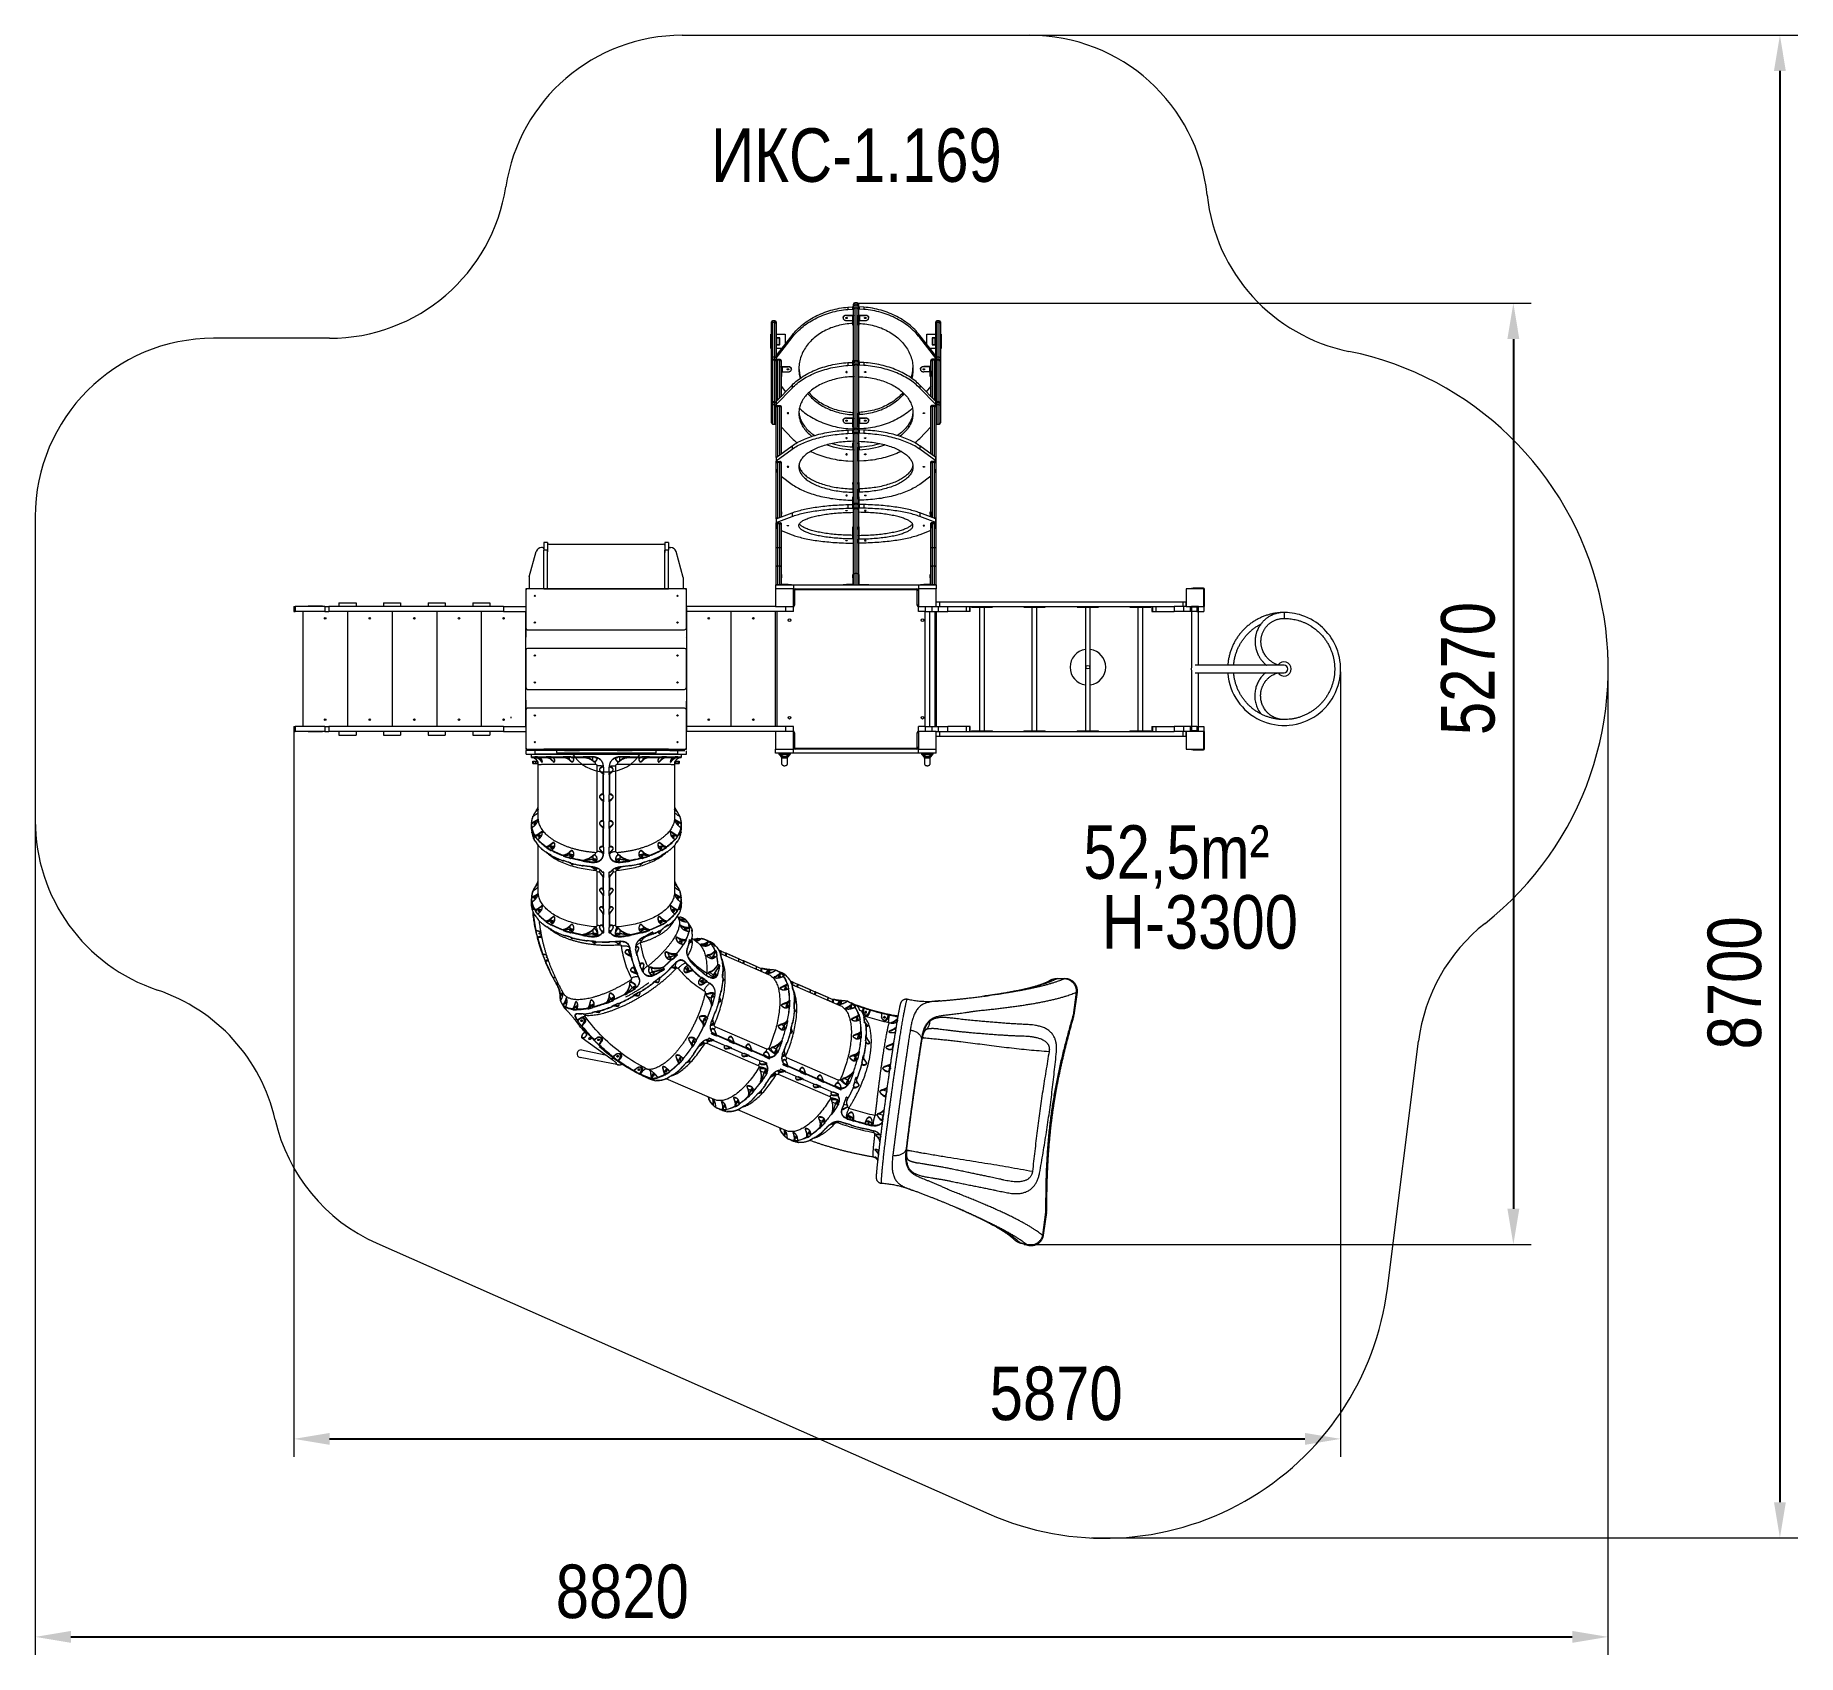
# Model space of a CAD drawing. Header units: millimetres. Extents: x -4781 to 5098, y -4410 to 4664.
import ezdxf

# ---------------------------------------------------------------- set-up
doc = ezdxf.new("R2010")
doc.units = ezdxf.units.MM
for name, color, linetype in [('DIKOM_АРТИКУЛ', 7, 'Continuous'), ('DIKOM_ЗОНА', 80, 'Continuous'), ('DIKOM_ОБЪЕКТ', 7, 'Continuous'), ('DIKOM_РАЗМЕР_ЗОНА', 7, 'Continuous'), ('DIKOM_РАЗМЕР_ОБЪЕКТА', 7, 'Continuous')]:
    doc.layers.add(name, color=color, linetype=linetype)
doc.styles.add('style1', font='arial.ttf', dxfattribs={"width": 0.8})
doc.dimstyles.new('1-50', dxfattribs={"dimtxt": 300, "dimasz": 200, "dimexe": 100, "dimexo": 0, "dimgap": 100, "dimtad": 1, "dimtxsty": 'style1', "dimcen": 200, "dimclrd": 7, "dimclre": 7, "dimclrt": 7, "dimadec": 1, "dimazin": 2, "dimtfac": 1, "dimtmove": 0, "dimatfit": 2, "dimfxl": 0, "dimlwd": 25, "dimlwe": 18, "dimarcsym": 0})

msp = doc.modelspace()

# ---------------------------------------------------------------- texts
at = {"layer": 'DIKOM_АРТИКУЛ', "insert": (-992.692, 4143.004), "char_height": 300, "width": 1667.53662, "attachment_point": 1, "style": 'style1'}
msp.add_mtext('ИКС-1.169', dxfattribs=at)
at = {"layer": 'DIKOM_РАЗМЕР_ОБЪЕКТА', "insert": (1093.639, 237.785), "char_height": 300, "attachment_point": 1, "style": 'style1'}
msp.add_mtext_dynamic_manual_height_columns('52,5m²', width=5885.53069, gutter_width=20, heights=[0], dxfattribs=at)
at = {"layer": 'DIKOM_РАЗМЕР_ОБЪЕКТА', "insert": (1196.756, -153.863), "char_height": 300, "width": 1252.54025, "attachment_point": 1, "style": 'style1'}
msp.add_mtext('H-3300', dxfattribs=at)

# ---------------------------------------------------------------- blocks, each defined once
blk = doc.blocks.new('*D54')
at = {"layer": 'Defpoints', "color": 0, "transparency": 16777216}
for p in [(2534.9, 1098.4), (-3331.2, 763.4), (2534.9, -3200.6)]:
    blk.add_point(p, dxfattribs=at)
at = {"layer": 'DIKOM_РАЗМЕР_ОБЪЕКТА', "color": 7, "lineweight": 18, "transparency": 16777216}
for p, q in [((2534.9, 1098.4), (2534.9, -3300.6)), ((-3331.2, 763.4), (-3331.2, -3300.6))]:
    blk.add_line(p, q, dxfattribs=at)
at = {"layer": 'DIKOM_РАЗМЕР_ОБЪЕКТА', "color": 7, "lineweight": 25, "transparency": 16777216}
blk.add_line((-3131.2, -3200.6), (2334.9, -3200.6), dxfattribs=at)
at = {"layer": 'DIKOM_РАЗМЕР_ОБЪЕКТА', "color": 7, "transparency": 16777216}
for points in [[(-3131.2, -3167.2), (-3131.2, -3233.9), (-3331.2, -3200.6)], [(2334.9, -3167.2), (2334.9, -3233.9), (2534.9, -3200.6)]]:
    blk.add_solid(points, dxfattribs=at)
at = {"layer": 'DIKOM_РАЗМЕР_ОБЪЕКТА', "color": 7, "transparency": 16777216, "insert": (941.1, -2947.4), "char_height": 300, "attachment_point": 5, "style": 'style1'}
blk.add_mtext('5870', dxfattribs=at)
blk = doc.blocks.new('*D55')
at = {"layer": 'Defpoints', "color": 0, "transparency": 16777216}
for p in [(-169.8, 3162.4), (761.6, -2110.7), (3503.7, -2110.7)]:
    blk.add_point(p, dxfattribs=at)
at = {"layer": 'DIKOM_РАЗМЕР_ОБЪЕКТА', "color": 7, "lineweight": 18, "transparency": 16777216}
for p, q in [((-169.8, 3162.4), (3603.7, 3162.4)), ((761.6, -2110.7), (3603.7, -2110.7))]:
    blk.add_line(p, q, dxfattribs=at)
at = {"layer": 'DIKOM_РАЗМЕР_ОБЪЕКТА', "color": 7, "lineweight": 25, "transparency": 16777216}
blk.add_line((3503.7, 2962.4), (3503.7, -1910.7), dxfattribs=at)
at = {"layer": 'DIKOM_РАЗМЕР_ОБЪЕКТА', "color": 7, "transparency": 16777216}
for points in [[(3470.3, 2962.4), (3537, 2962.4), (3503.7, 3162.4)], [(3470.3, -1910.7), (3537, -1910.7), (3503.7, -2110.7)]]:
    blk.add_solid(points, dxfattribs=at)
at = {"layer": 'DIKOM_РАЗМЕР_ОБЪЕКТА', "color": 7, "transparency": 16777216, "insert": (3250.5, 1115.8), "char_height": 300, "attachment_point": 5, "rotation": 90, "style": 'style1'}
blk.add_mtext('5270', dxfattribs=at)
blk = doc.blocks.new('*D56')
at = {"layer": 'Defpoints', "color": 0, "transparency": 16777216}
for p in [(431.2, 4664.4), (1138.3, -3755.5), (4997.7, -3755.5)]:
    blk.add_point(p, dxfattribs=at)
at = {"layer": 'DIKOM_РАЗМЕР_ЗОНА', "color": 7, "lineweight": 18, "transparency": 16777216}
for p, q in [((431.2, 4664.4), (5097.7, 4664.4)), ((1138.3, -3755.5), (5097.7, -3755.5))]:
    blk.add_line(p, q, dxfattribs=at)
at = {"layer": 'DIKOM_РАЗМЕР_ЗОНА', "color": 7, "lineweight": 25, "transparency": 16777216}
blk.add_line((4997.7, 4464.4), (4997.7, -3555.5), dxfattribs=at)
at = {"layer": 'DIKOM_РАЗМЕР_ЗОНА', "color": 7, "transparency": 16777216}
for points in [[(4964.4, 4464.4), (5031, 4464.4), (4997.7, 4664.4)], [(4964.4, -3555.5), (5031, -3555.5), (4997.7, -3755.5)]]:
    blk.add_solid(points, dxfattribs=at)
at = {"layer": 'DIKOM_РАЗМЕР_ЗОНА', "color": 7, "transparency": 16777216, "insert": (4744.5, -645.4), "char_height": 300, "attachment_point": 5, "rotation": 90, "style": 'style1'}
blk.add_mtext('8700', dxfattribs=at)
blk = doc.blocks.new('*D57')
at = {"layer": 'Defpoints', "color": 0, "transparency": 16777216}
for p in [(4034.1, 1180.1), (-4781.2, 856.1), (4034.1, -4310.1)]:
    blk.add_point(p, dxfattribs=at)
at = {"layer": 'DIKOM_РАЗМЕР_ЗОНА', "color": 7, "lineweight": 18, "transparency": 16777216}
for p, q in [((4034.1, 1180.1), (4034.1, -4410.1)), ((-4781.2, 856.1), (-4781.2, -4410.1))]:
    blk.add_line(p, q, dxfattribs=at)
at = {"layer": 'DIKOM_РАЗМЕР_ЗОНА', "color": 7, "lineweight": 25, "transparency": 16777216}
blk.add_line((-4581.2, -4310.1), (3834.1, -4310.1), dxfattribs=at)
at = {"layer": 'DIKOM_РАЗМЕР_ЗОНА', "color": 7, "transparency": 16777216}
for points in [[(-4581.2, -4276.7), (-4581.2, -4343.4), (-4781.2, -4310.1)], [(3834.1, -4276.7), (3834.1, -4343.4), (4034.1, -4310.1)]]:
    blk.add_solid(points, dxfattribs=at)
at = {"layer": 'DIKOM_РАЗМЕР_ЗОНА', "color": 7, "transparency": 16777216, "insert": (-1490.8, -4056.9), "char_height": 300, "attachment_point": 5, "style": 'style1'}
blk.add_mtext('8820', dxfattribs=at)

# ---------------------------------------------------------------- dimensions: what is measured, and where the dimension line sits
at = {"layer": 'DIKOM_РАЗМЕР_ЗОНА'}
dim = msp.add_linear_dim(base=(4997.702, -3755.486), p1=(431.153, 4664.406), p2=(1138.315, -3755.486), angle=90, text='8700', dimstyle='1-50', dxfattribs=at)
dim.commit()
dim.dimension.update_dxf_attribs({"geometry": '*D56', "text_midpoint": (4997.702, -645.428), "dimtype": 160})
dim = msp.add_linear_dim(base=(4034.06, -4310.056), p1=(-4781.222, 856.139), p2=(4034.06, 1180.105), text='8820', dimstyle='1-50', dxfattribs=at)
dim.commit()
dim.dimension.update_dxf_attribs({"geometry": '*D57', "text_midpoint": (-1490.8, -4310.056), "dimtype": 160})
at = {"layer": 'DIKOM_РАЗМЕР_ОБЪЕКТА'}
dim = msp.add_linear_dim(base=(3503.662, -2110.651), p1=(-169.773, 3162.356), p2=(761.574, -2110.651), angle=90, text='5270', dimstyle='1-50', dxfattribs=at)
dim.commit()
dim.dimension.update_dxf_attribs({"geometry": '*D55', "text_midpoint": (3503.662, 1115.846), "dimtype": 160})
dim = msp.add_linear_dim(base=(2534.928, -3200.563), p1=(-3331.222, 763.397), p2=(2534.928, 1098.401), text='5870', dimstyle='1-50', dxfattribs=at)
dim.commit()
dim.dimension.update_dxf_attribs({"geometry": '*D54', "text_midpoint": (941.132, -3200.563), "dimtype": 160})

# ---------------------------------------------------------------- linework, layer by layer
at = {"layer": 'DIKOM_ЗОНА', "color": 3, "lineweight": 15}
for p, q in [((-1155.201, 4664.406), (792.744, 4664.406)), ((-3132.27, 2966.397), (-3781.222, 2966.397)), ((-4781.222, 1966.397), (-4781.222, 263.397)), ((2798.1, -2357.084), (2972.622, -971.593)), ((-2866.403, -2104.159), (563.729, -3620.508))]:
    msp.add_line(p, q, dxfattribs=at)
for centre, radius, start, end in [((-1155.201, 3664.406), 1000, 90, 171.3153995), ((792.744, 3664.406), 1000, 5.9854675, 90), ((-3132.27, 3966.397), 1000, 270, 351.3153995), ((2781.841, 3872.959), 1000, 185.9854675, 258.4697942), ((-3781.222, 1966.397), 1000, 90, 180), ((2218.887, 1113.397), 1816.399, 308.3090793, 78.4697942), ((-3781.222, 263.397), 1000, 180, 251.617342), ((3964.782, -1096.57), 1000, 128.3090793, 172.8205883), ((-4411.945, -1634.546), 1000, 12.8560394, 71.617342), ((-2462.081, -1189.542), 1000, 192.8560394, 246.1513464), ((1210.644, -2157.121), 1600, 246.1513464, 352.8205883)]:
    msp.add_arc(centre, radius, start, end, dxfattribs=at)
at = {"layer": 'DIKOM_ОБЪЕКТ', "color": 7, "linetype": 'Continuous', "lineweight": 15}
for p, q in [((-174.722, 3164.406), (-187.722, 3164.406)), ((-187.722, 3164.406), (-187.722, 3152.393)), ((-174.722, 3152.393), (-174.722, 3164.406)), ((-635.201, 3064.787), (-648.201, 3064.787)), ((-648.201, 3064.787), (-648.201, 3055.402)), ((-635.201, 3055.402), (-635.201, 3064.787)), ((-252.722, 3082.097), (-252.722, 3080.297)), ((-234.722, 3096.496), (-234.722, 3094.696)), ((-234.722, 3096.496), (-200.722, 3096.496)), ((-234.722, 3094.696), (-200.722, 3094.696)), ((-234.722, 3065.898), (-200.722, 3065.898)), ((-225.868, 3141.025), (-199.945, 3142.593)), ((-225.868, 3141.025), (-225.868, 3128.424)), ((-225.868, 3128.424), (-199.945, 3129.992)), ((-200.722, 3094.696), (-200.722, 3096.496)), ((-200.722, 3094.696), (-200.722, 3065.898)), ((-199.945, 3142.593), (-199.945, 3129.992)), ((-197.722, 3092.896), (-197.722, 3072.494)), ((-194.722, 3092.896), (-197.722, 3092.896)), ((-197.722, 3047.294), (-197.722, 3072.494)), ((-197.722, 3072.494), (-194.722, 3072.494)), ((-194.722, 3146.793), (-194.722, 3157.406)), ((-194.722, 3132.378), (-194.722, 3146.793)), ((-194.722, 3128.711), (-194.722, 3132.378)), ((-194.722, 2838.794), (-194.722, 3128.711)), ((-187.722, 3152.393), (-187.722, 3137.978)), ((-174.722, 3152.393), (-187.722, 3152.393)), ((-187.722, 3137.978), (-187.722, 3134.694)), ((-187.722, 3137.978), (-174.722, 3137.978)), ((-187.722, 3134.694), (-187.722, 2842.733)), ((-174.722, 3134.694), (-187.722, 3134.694)), ((-174.722, 3137.978), (-174.722, 3152.393)), ((-174.722, 3134.694), (-174.722, 3137.978)), ((-174.722, 2842.733), (-174.722, 3134.694)), ((-167.722, 3157.406), (-167.722, 3146.793)), ((-167.722, 3146.793), (-167.722, 3132.378)), ((-167.722, 3138.597), (-167.722, 3125.996)), ((-167.722, 3132.378), (-167.722, 3128.711)), ((-167.722, 3128.711), (-167.722, 2838.794)), ((-167.722, 3125.996), (-167.722, 3092.896)), ((-164.722, 3092.896), (-167.722, 3092.896)), ((-167.722, 3072.494), (-167.722, 3092.896)), ((-167.722, 3047.294), (-167.722, 3072.494)), ((-167.722, 3072.494), (-164.722, 3072.494)), ((-164.722, 3072.494), (-164.722, 3092.896)), ((-164.722, 3072.494), (-164.722, 3047.294)), ((-162.499, 3142.593), (-162.499, 3129.992)), ((-136.576, 3141.025), (-162.499, 3142.593)), ((-136.576, 3128.424), (-162.499, 3129.992)), ((-161.722, 3096.496), (-161.722, 3094.696)), ((-161.722, 3096.496), (-127.722, 3096.496)), ((-161.722, 3094.696), (-161.722, 3065.898)), ((-161.722, 3094.696), (-127.722, 3094.696)), ((-161.722, 3065.898), (-127.722, 3065.898)), ((-136.576, 3141.025), (-136.576, 3128.424)), ((-127.722, 3094.696), (-127.722, 3096.496)), ((-109.722, 3080.297), (-109.722, 3082.097)), ((285.758, 3064.787), (272.758, 3064.787)), ((272.758, 3064.787), (272.758, 3055.402)), ((285.758, 3055.402), (285.758, 3064.787)), ((-658.201, 2989.893), (-655.201, 2989.893)), ((-658.201, 2989.893), (-658.201, 2989.891)), ((-658.201, 2989.891), (-655.201, 2989.891)), ((-658.201, 2909.891), (-658.201, 2989.891)), ((-655.201, 3048.52), (-655.201, 3057.787)), ((-655.201, 2855.942), (-655.201, 3048.52)), ((-648.201, 3055.402), (-648.201, 2861.542)), ((-635.201, 3055.402), (-648.201, 3055.402)), ((-635.201, 2861.542), (-635.201, 3055.402)), ((-628.201, 3057.787), (-628.201, 3048.52)), ((-628.201, 3048.52), (-628.201, 2867.499)), ((-628.201, 2989.893), (-578.201, 2989.893)), ((-628.201, 2989.891), (-578.201, 2989.891)), ((-628.183, 2867.521), (-538.944, 2983)), ((-628.183, 2854.92), (-538.944, 2970.399)), ((-626.201, 2967.062), (-626.201, 2932.062)), ((-625.701, 2969.562), (-625.701, 2969.891)), ((-610.701, 2969.891), (-625.701, 2969.891)), ((-610.701, 2969.562), (-625.701, 2969.562)), ((-610.701, 2967.562), (-625.701, 2967.562)), ((-610.701, 2969.562), (-610.701, 2969.891)), ((-610.201, 2932.062), (-610.201, 2967.062)), ((-608.201, 2967.062), (-608.201, 2967.391)), ((-608.201, 2932.062), (-608.201, 2967.062)), ((-578.201, 2989.893), (-578.201, 2989.891)), ((-578.201, 2989.891), (-578.201, 2932.2)), ((-538.944, 2983), (-538.944, 2970.399)), ((-197.722, 3040.095), (-197.722, 3047.294)), ((-197.722, 3047.294), (-194.722, 3047.294)), ((-197.722, 3040.095), (-194.722, 3040.095)), ((-167.722, 3047.294), (-164.722, 3047.294)), ((-167.722, 3040.095), (-167.722, 3047.294)), ((-167.722, 3040.095), (-164.722, 3040.095)), ((-164.722, 3047.294), (-164.722, 3040.095)), ((176.5, 2983), (176.5, 2970.399)), ((265.739, 2867.521), (176.5, 2983)), ((265.739, 2854.92), (176.5, 2970.399)), ((215.758, 2989.893), (215.758, 2989.891)), ((215.758, 2989.893), (265.758, 2989.893)), ((215.758, 2932.199), (215.758, 2989.891)), ((215.758, 2989.891), (265.758, 2989.891)), ((245.758, 2967.062), (245.758, 2967.391)), ((245.758, 2967.062), (245.758, 2932.062)), ((247.758, 2967.062), (247.758, 2932.062)), ((248.258, 2969.562), (248.258, 2969.891)), ((263.258, 2969.891), (248.258, 2969.891)), ((263.258, 2969.562), (248.258, 2969.562)), ((263.258, 2967.562), (248.258, 2967.562)), ((263.258, 2969.562), (263.258, 2969.891)), ((263.758, 2932.062), (263.758, 2967.062)), ((265.758, 3048.52), (265.758, 3057.787)), ((265.758, 2867.498), (265.758, 3048.52)), ((272.758, 3055.402), (272.758, 2861.542)), ((285.758, 3055.402), (272.758, 3055.402)), ((285.758, 2861.542), (285.758, 3055.402)), ((292.758, 3057.787), (292.758, 3048.52)), ((292.758, 3048.52), (292.758, 2855.942)), ((292.758, 2989.893), (295.758, 2989.893)), ((292.758, 2989.891), (295.758, 2989.891)), ((295.758, 2989.893), (295.758, 2989.891)), ((295.758, 2989.891), (295.758, 2909.891)), ((-655.201, 2909.891), (-658.201, 2909.891)), ((-628.991, 2865.342), (-628.991, 2852.741)), ((-595.441, 2909.891), (-628.201, 2909.891)), ((-628.183, 2867.521), (-628.183, 2854.92)), ((-625.701, 2931.562), (-625.701, 2931.891)), ((-625.701, 2931.891), (-610.701, 2931.891)), ((-625.701, 2931.562), (-610.701, 2931.562)), ((-625.701, 2929.562), (-610.701, 2929.562)), ((-610.701, 2931.562), (-610.701, 2931.891)), ((265.758, 2909.891), (232.997, 2909.891)), ((248.258, 2931.562), (248.258, 2931.891)), ((248.258, 2931.891), (263.258, 2931.891)), ((248.258, 2931.562), (263.258, 2931.562)), ((248.258, 2929.562), (263.258, 2929.562)), ((263.258, 2931.562), (263.258, 2931.891)), ((265.739, 2867.521), (265.739, 2854.92)), ((266.547, 2852.741), (266.547, 2865.342)), ((295.758, 2909.891), (292.758, 2909.891)), ((-655.201, 2841.557), (-655.201, 2855.942)), ((-655.201, 2837.885), (-655.201, 2841.557)), ((-655.201, 2605.677), (-655.201, 2837.885)), ((-648.201, 2861.542), (-648.201, 2847.157)), ((-635.201, 2861.542), (-648.201, 2861.542)), ((-648.201, 2847.157), (-648.201, 2843.78)), ((-635.201, 2847.157), (-648.201, 2847.157)), ((-648.201, 2843.78), (-648.201, 2609.752)), ((-635.201, 2843.78), (-648.201, 2843.78)), ((-635.201, 2847.157), (-635.201, 2861.542)), ((-635.201, 2843.78), (-635.201, 2847.157)), ((-635.201, 2609.752), (-635.201, 2843.78)), ((-628.201, 2850.584), (-628.201, 2841.557)), ((-628.201, 2841.557), (-628.201, 2837.885)), ((-628.201, 2837.885), (-628.201, 2611.3)), ((-623.99, 2848.741), (-609.201, 2848.741)), ((-621.201, 2848.741), (-621.201, 2847.157)), ((-621.201, 2847.157), (-621.201, 2843.78)), ((-621.201, 2847.157), (-608.201, 2847.157)), ((-608.201, 2843.78), (-621.201, 2843.78)), ((-621.201, 2843.78), (-621.201, 2618.554)), ((-608.201, 2847.157), (-608.201, 2848.691)), ((-608.201, 2843.78), (-608.201, 2847.157)), ((-608.201, 2632.028), (-608.201, 2843.78)), ((-601.201, 2841.611), (-601.201, 2842.343)), ((-601.201, 2841.557), (-601.201, 2837.885)), ((-601.201, 2837.885), (-601.201, 2639.283)), ((-598.201, 2805.143), (-601.201, 2805.143)), ((-601.201, 2784.741), (-598.201, 2784.741)), ((-598.201, 2784.741), (-598.201, 2805.143)), ((-598.201, 2784.741), (-598.201, 2759.541)), ((-595.201, 2808.743), (-595.201, 2806.943)), ((-595.201, 2808.743), (-561.201, 2808.743)), ((-595.201, 2806.943), (-595.201, 2778.145)), ((-595.201, 2806.943), (-561.201, 2806.943)), ((-595.201, 2778.145), (-561.201, 2778.145)), ((-561.201, 2806.943), (-561.201, 2808.743)), ((-543.201, 2792.544), (-543.201, 2794.344)), ((-225.868, 2830.374), (-199.945, 2831.63)), ((-225.868, 2830.374), (-225.868, 2814.25)), ((-225.868, 2814.25), (-199.945, 2815.506)), ((-199.945, 2831.63), (-199.945, 2815.506)), ((-194.722, 2841.981), (-197.722, 2841.981)), ((-197.722, 2835.514), (-197.722, 2841.981)), ((-197.722, 2831.366), (-197.722, 2835.514)), ((-194.722, 2835.514), (-197.722, 2835.514)), ((-194.722, 2833.569), (-194.722, 2838.794)), ((-194.722, 2817.411), (-194.722, 2833.569)), ((-194.722, 2812.596), (-194.722, 2817.411)), ((-194.722, 2460.283), (-194.722, 2812.596)), ((-187.722, 2842.733), (-187.722, 2838.054)), ((-187.722, 2842.733), (-174.722, 2842.733)), ((-187.722, 2838.054), (-187.722, 2821.896)), ((-174.722, 2838.054), (-187.722, 2838.054)), ((-187.722, 2821.896), (-187.722, 2817.584)), ((-187.722, 2821.896), (-174.722, 2821.896)), ((-187.722, 2817.584), (-187.722, 2462.787)), ((-174.722, 2817.584), (-187.722, 2817.584)), ((-174.722, 2838.054), (-174.722, 2842.733)), ((-174.722, 2821.896), (-174.722, 2838.054)), ((-174.722, 2817.584), (-174.722, 2821.896)), ((-174.722, 2462.787), (-174.722, 2817.584)), ((-164.722, 2841.981), (-167.722, 2841.981)), ((-167.722, 2835.514), (-167.722, 2841.981)), ((-167.722, 2838.794), (-167.722, 2833.569)), ((-164.722, 2835.514), (-167.722, 2835.514)), ((-167.722, 2835.514), (-167.722, 2828.429)), ((-167.722, 2833.569), (-167.722, 2817.411)), ((-167.722, 2828.429), (-167.722, 2812.306)), ((-167.722, 2817.411), (-167.722, 2812.596)), ((-167.722, 2812.596), (-167.722, 2460.283)), ((-167.722, 2812.306), (-167.722, 2754.565)), ((-164.722, 2841.981), (-164.722, 2835.514)), ((-164.722, 2835.514), (-164.722, 2831.366)), ((-162.499, 2831.63), (-162.499, 2815.506)), ((-136.576, 2830.374), (-162.499, 2831.63)), ((-136.576, 2814.25), (-162.499, 2815.506)), ((-136.576, 2830.374), (-136.576, 2814.25)), ((180.758, 2792.544), (180.758, 2794.344)), ((198.758, 2808.743), (198.758, 2806.943)), ((232.758, 2808.743), (198.758, 2808.743)), ((232.758, 2806.943), (198.758, 2806.943)), ((232.758, 2778.145), (198.758, 2778.145)), ((232.758, 2806.943), (232.758, 2808.743)), ((232.758, 2778.145), (232.758, 2806.943)), ((238.758, 2805.143), (235.758, 2805.143)), ((235.758, 2784.741), (235.758, 2805.143)), ((235.758, 2784.741), (238.758, 2784.741)), ((235.758, 2759.541), (235.758, 2784.741)), ((238.758, 2841.557), (238.758, 2842.412)), ((238.758, 2805.143), (238.758, 2842.343)), ((238.758, 2837.885), (238.758, 2841.557)), ((238.758, 2639.282), (238.758, 2837.885)), ((238.758, 2784.741), (238.758, 2805.143)), ((238.758, 2784.741), (238.758, 2759.541)), ((245.758, 2848.691), (245.758, 2847.157)), ((245.758, 2847.157), (245.758, 2843.78)), ((245.758, 2847.157), (258.758, 2847.157)), ((258.758, 2843.78), (245.758, 2843.78)), ((245.758, 2843.78), (245.758, 2632.027)), ((261.546, 2848.741), (246.757, 2848.741)), ((258.758, 2847.157), (258.758, 2848.741)), ((258.758, 2843.78), (258.758, 2847.157)), ((258.758, 2618.553), (258.758, 2843.78)), ((265.758, 2841.557), (265.758, 2850.585)), ((265.758, 2837.885), (265.758, 2841.557)), ((265.758, 2611.299), (265.758, 2837.885)), ((272.758, 2861.542), (272.758, 2847.157)), ((285.758, 2861.542), (272.758, 2861.542)), ((272.758, 2847.157), (272.758, 2843.78)), ((285.758, 2847.157), (272.758, 2847.157)), ((272.758, 2843.78), (272.758, 2609.752)), ((285.758, 2843.78), (272.758, 2843.78)), ((285.758, 2847.157), (285.758, 2861.542)), ((285.758, 2843.78), (285.758, 2847.157)), ((285.758, 2609.752), (285.758, 2843.78)), ((292.758, 2855.942), (292.758, 2841.557)), ((292.758, 2841.557), (292.758, 2837.885)), ((292.758, 2837.885), (292.758, 2605.677)), ((-628.183, 2611.318), (-538.944, 2703.808)), ((-628.183, 2595.194), (-538.944, 2687.684)), ((-601.201, 2759.541), (-598.201, 2759.541)), ((-601.201, 2752.342), (-598.201, 2752.342)), ((-601.201, 2698.852), (-575.64, 2665.775)), ((-598.201, 2759.541), (-598.201, 2752.342)), ((-538.944, 2703.808), (-538.944, 2687.684)), ((176.5, 2703.808), (176.5, 2687.684)), ((265.739, 2611.318), (176.5, 2703.808)), ((265.739, 2595.194), (176.5, 2687.684)), ((238.758, 2698.853), (213.196, 2665.775)), ((238.758, 2759.541), (235.758, 2759.541)), ((235.758, 2752.342), (235.758, 2759.541)), ((235.758, 2752.342), (238.758, 2752.342)), ((238.758, 2759.541), (238.758, 2752.342)), ((238.758, 2746.345), (238.758, 2752.342)), ((-655.201, 2600.581), (-655.201, 2605.677)), ((-655.201, 2589.926), (-655.201, 2600.581)), ((-655.201, 2493.125), (-655.201, 2589.926)), ((-648.201, 2609.752), (-648.201, 2605.066)), ((-635.201, 2609.752), (-648.201, 2609.752)), ((-648.201, 2605.066), (-648.201, 2594.411)), ((-635.201, 2605.066), (-648.201, 2605.066)), ((-635.201, 2594.411), (-648.201, 2594.411)), ((-648.201, 2594.411), (-648.201, 2486.125)), ((-635.201, 2605.066), (-635.201, 2609.752)), ((-635.201, 2594.411), (-635.201, 2605.066)), ((-635.201, 2486.125), (-635.201, 2594.411)), ((-628.991, 2609.572), (-628.991, 2593.449)), ((-628.201, 2591.721), (-628.201, 2589.926)), ((-628.201, 2584.499), (-628.201, 2591.721)), ((-628.201, 2579.709), (-628.201, 2584.499)), ((-628.201, 2299.151), (-628.201, 2579.709)), ((-628.183, 2611.318), (-628.183, 2595.194)), ((-623.99, 2590.245), (-609.201, 2590.245)), ((-621.201, 2590.245), (-621.201, 2588.984)), ((-621.201, 2588.984), (-621.201, 2584.58)), ((-621.201, 2588.984), (-608.201, 2588.984)), ((-608.201, 2584.58), (-621.201, 2584.58)), ((-621.201, 2584.58), (-621.201, 2304.214)), ((-608.201, 2588.984), (-608.201, 2590.205)), ((-608.201, 2584.58), (-608.201, 2588.984)), ((-608.201, 2313.618), (-608.201, 2584.58)), ((-601.201, 2584.536), (-601.201, 2585.121)), ((-601.201, 2584.499), (-601.201, 2579.709)), ((-601.201, 2579.709), (-601.201, 2318.682)), ((238.758, 2584.499), (238.758, 2585.176)), ((238.758, 2508.234), (238.758, 2585.121)), ((238.758, 2579.709), (238.758, 2584.499)), ((238.758, 2318.681), (238.758, 2579.709)), ((245.758, 2590.205), (245.758, 2588.984)), ((245.758, 2588.984), (245.758, 2584.58)), ((245.758, 2588.984), (258.758, 2588.984)), ((258.758, 2584.58), (245.758, 2584.58)), ((245.758, 2584.58), (245.758, 2313.617)), ((261.546, 2590.245), (246.757, 2590.245)), ((258.758, 2588.984), (258.758, 2590.245)), ((258.758, 2584.58), (258.758, 2588.984)), ((258.758, 2304.213), (258.758, 2584.58)), ((265.739, 2611.318), (265.739, 2595.194)), ((265.758, 2589.926), (265.758, 2591.722)), ((265.758, 2591.722), (265.758, 2584.499)), ((265.758, 2584.499), (265.758, 2579.709)), ((265.758, 2579.709), (265.758, 2299.15)), ((266.547, 2593.449), (266.547, 2609.572)), ((272.758, 2609.752), (272.758, 2605.066)), ((285.758, 2609.752), (272.758, 2609.752)), ((272.758, 2605.066), (272.758, 2594.411)), ((285.758, 2605.066), (272.758, 2605.066)), ((285.758, 2594.411), (272.758, 2594.411)), ((272.758, 2594.411), (272.758, 2486.125)), ((285.758, 2605.066), (285.758, 2609.752)), ((285.758, 2594.411), (285.758, 2605.066)), ((285.758, 2486.125), (285.758, 2594.411)), ((292.758, 2605.677), (292.758, 2600.581)), ((292.758, 2600.581), (292.758, 2589.926)), ((292.758, 2589.926), (292.758, 2493.125)), ((-648.201, 2486.125), (-635.201, 2486.125)), ((-601.201, 2470.195), (-538.944, 2405.67)), ((-252.722, 2506.591), (-252.722, 2504.791)), ((-234.722, 2520.99), (-234.722, 2519.19)), ((-234.722, 2520.99), (-200.722, 2520.99)), ((-234.722, 2519.19), (-200.722, 2519.19)), ((-234.722, 2490.392), (-200.722, 2490.392)), ((-200.722, 2519.19), (-200.722, 2520.99)), ((-200.722, 2519.19), (-200.722, 2490.392)), ((-199.435, 2551.379), (-199.435, 2538.778)), ((-197.722, 2517.39), (-197.722, 2496.988)), ((-194.722, 2517.39), (-197.722, 2517.39)), ((-197.722, 2479.935), (-197.722, 2496.988)), ((-197.722, 2496.988), (-194.722, 2496.988)), ((-194.722, 2479.935), (-197.722, 2479.935)), ((-197.722, 2469.984), (-197.722, 2479.935)), ((-197.722, 2469.984), (-197.722, 2452.746)), ((-194.722, 2469.984), (-197.722, 2469.984)), ((-167.722, 2534.785), (-167.722, 2547.386)), ((-167.722, 2517.39), (-167.722, 2534.785)), ((-164.722, 2517.39), (-167.722, 2517.39)), ((-167.722, 2496.988), (-167.722, 2517.39)), ((-167.722, 2479.935), (-167.722, 2496.988)), ((-167.722, 2496.988), (-164.722, 2496.988)), ((-164.722, 2479.935), (-167.722, 2479.935)), ((-167.722, 2469.984), (-167.722, 2479.935)), ((-167.722, 2469.984), (-167.722, 2450.697)), ((-164.722, 2469.984), (-167.722, 2469.984)), ((-164.722, 2496.988), (-164.722, 2517.39)), ((-164.722, 2496.988), (-164.722, 2479.935)), ((-164.722, 2479.935), (-164.722, 2469.984)), ((-164.722, 2469.984), (-164.722, 2452.746)), ((-163.008, 2551.379), (-163.008, 2538.778)), ((-161.722, 2520.99), (-161.722, 2519.19)), ((-161.722, 2520.99), (-127.722, 2520.99)), ((-161.722, 2519.19), (-161.722, 2490.392)), ((-161.722, 2519.19), (-127.722, 2519.19)), ((-161.722, 2490.392), (-127.722, 2490.392)), ((-127.722, 2519.19), (-127.722, 2520.99)), ((-109.722, 2504.791), (-109.722, 2506.591)), ((238.758, 2470.196), (176.5, 2405.67)), ((272.758, 2486.125), (285.758, 2486.125)), ((-225.868, 2460.264), (-199.945, 2458.696)), ((-225.868, 2452.054), (-199.945, 2452.931)), ((-225.868, 2452.054), (-225.868, 2433.271)), ((-225.868, 2433.271), (-199.945, 2434.147)), ((-199.945, 2452.931), (-199.945, 2434.147)), ((-194.722, 2381.043), (-197.722, 2381.043)), ((-197.722, 2374.576), (-197.722, 2381.043)), ((-197.722, 2357.849), (-197.722, 2374.576)), ((-194.722, 2374.576), (-197.722, 2374.576)), ((-194.722, 2454.292), (-194.722, 2460.283)), ((-194.722, 2435.408), (-194.722, 2454.292)), ((-194.722, 2429.829), (-194.722, 2435.408)), ((-194.722, 2042.298), (-194.722, 2429.829)), ((-187.722, 2462.787), (-187.722, 2457.423)), ((-187.722, 2462.787), (-174.722, 2462.787)), ((-187.722, 2457.423), (-187.722, 2438.538)), ((-174.722, 2457.423), (-187.722, 2457.423)), ((-187.722, 2438.538), (-187.722, 2433.542)), ((-187.722, 2438.538), (-174.722, 2438.538)), ((-187.722, 2433.542), (-187.722, 2043.279)), ((-174.722, 2433.542), (-187.722, 2433.542)), ((-174.722, 2457.423), (-174.722, 2462.787)), ((-174.722, 2438.538), (-174.722, 2457.423)), ((-174.722, 2433.542), (-174.722, 2438.538)), ((-174.722, 2043.279), (-174.722, 2433.542)), ((-167.722, 2460.283), (-167.722, 2454.292)), ((-167.722, 2454.292), (-167.722, 2435.408)), ((-167.722, 2450.697), (-167.722, 2431.913)), ((-167.722, 2435.408), (-167.722, 2429.829)), ((-167.722, 2431.913), (-167.722, 2391.613)), ((-167.722, 2429.829), (-167.722, 2042.298)), ((-164.722, 2381.043), (-167.722, 2381.043)), ((-167.722, 2374.576), (-167.722, 2381.043)), ((-167.722, 2374.576), (-167.722, 2354.913)), ((-164.722, 2374.576), (-167.722, 2374.576)), ((-164.722, 2381.043), (-164.722, 2374.576)), ((-164.722, 2374.576), (-164.722, 2357.849)), ((-136.576, 2460.264), (-162.499, 2458.696)), ((-162.499, 2452.931), (-162.499, 2434.147)), ((-136.576, 2452.054), (-162.499, 2452.931)), ((-136.576, 2433.271), (-162.499, 2434.147)), ((-136.576, 2452.054), (-136.576, 2433.271)), ((-628.991, 2297.945), (-628.991, 2279.162)), ((-628.201, 2272.86), (-628.201, 2277.956)), ((-628.201, 2267.342), (-628.201, 2272.86)), ((-628.183, 2299.163), (-538.944, 2363.717)), ((-628.183, 2280.38), (-538.944, 2344.933)), ((-628.183, 2299.163), (-628.183, 2280.38)), ((-623.99, 2276.926), (-609.201, 2276.926)), ((-621.201, 2276.926), (-621.201, 2275.991)), ((-621.201, 2275.991), (-621.201, 2270.916)), ((-621.201, 2275.991), (-608.201, 2275.991)), ((-608.201, 2275.991), (-608.201, 2276.898)), ((-608.201, 2270.916), (-608.201, 2275.991)), ((-600.652, 2319.079), (-601.201, 2319.079)), ((-601.201, 2272.942), (-601.201, 2273.349)), ((-601.201, 2272.905), (-601.201, 2272.86)), ((-601.201, 2272.86), (-601.201, 2267.342)), ((-538.944, 2363.717), (-538.944, 2344.933)), ((-225.868, 2279.104), (-199.945, 2277.848)), ((-199.435, 2358.111), (-199.435, 2341.988)), ((-167.722, 2338.789), (-167.722, 2354.913)), ((-167.722, 2281.048), (-167.722, 2338.789)), ((-163.008, 2358.111), (-163.008, 2341.988)), ((-136.576, 2279.104), (-162.499, 2277.848)), ((176.5, 2363.717), (176.5, 2344.933)), ((265.739, 2299.163), (176.5, 2363.717)), ((265.739, 2280.38), (176.5, 2344.933)), ((238.758, 2319.079), (238.208, 2319.079)), ((238.758, 2319.079), (238.758, 2318.681)), ((238.758, 2272.86), (238.758, 2273.388)), ((238.758, 2219.686), (238.758, 2273.349)), ((238.758, 2267.342), (238.758, 2272.86)), ((245.758, 2276.898), (245.758, 2275.991)), ((245.758, 2275.991), (245.758, 2270.916)), ((245.758, 2275.991), (258.758, 2275.991)), ((261.546, 2276.926), (246.757, 2276.926)), ((258.758, 2275.991), (258.758, 2276.926)), ((258.758, 2270.916), (258.758, 2275.991)), ((265.739, 2299.163), (265.739, 2280.38)), ((265.758, 2277.956), (265.758, 2272.86)), ((265.758, 2272.86), (265.758, 2267.342)), ((266.547, 2279.162), (266.547, 2297.945)), ((-628.991, 2232.657), (-628.991, 2213.873)), ((-628.201, 1957.036), (-628.201, 2267.342)), ((-621.201, 2270.916), (-621.201, 1958.178)), ((-608.201, 2270.916), (-621.201, 2270.916)), ((-608.201, 1962.305), (-608.201, 2270.916)), ((-601.201, 2267.342), (-601.201, 1964.955)), ((-601.201, 2193.137), (-538.944, 2148.102)), ((238.758, 2193.138), (176.5, 2148.102)), ((238.758, 1964.955), (238.758, 2267.342)), ((258.758, 2270.916), (245.758, 2270.916)), ((245.758, 2270.916), (245.758, 1962.304)), ((258.758, 1958.178), (258.758, 2270.916)), ((265.758, 2267.342), (265.758, 1957.036)), ((266.547, 2213.873), (266.547, 2232.657)), ((-199.435, 2122.437), (-199.435, 2103.654)), ((-194.722, 2158.223), (-197.722, 2158.223)), ((-197.722, 2148.272), (-197.722, 2158.223)), ((-197.722, 2148.272), (-197.722, 2122.254)), ((-194.722, 2148.272), (-197.722, 2148.272)), ((-194.722, 2078.097), (-197.722, 2078.097)), ((-197.722, 2064.31), (-197.722, 2078.097)), ((-164.722, 2158.223), (-167.722, 2158.223)), ((-167.722, 2148.272), (-167.722, 2158.223)), ((-164.722, 2148.272), (-167.722, 2148.272)), ((-167.722, 2148.272), (-167.722, 2120.205)), ((-167.722, 2101.422), (-167.722, 2120.205)), ((-167.722, 2078.097), (-167.722, 2101.422)), ((-164.722, 2078.097), (-167.722, 2078.097)), ((-167.722, 2064.31), (-167.722, 2078.097)), ((-164.722, 2158.223), (-164.722, 2148.272)), ((-164.722, 2148.272), (-164.722, 2122.254)), ((-164.722, 2078.097), (-164.722, 2064.31)), ((-163.008, 2122.437), (-163.008, 2103.654)), ((-628.183, 1954.739), (-538.944, 1988.527)), ((-598.201, 1993.905), (-601.201, 1993.905)), ((-598.201, 1980.118), (-601.201, 1980.118)), ((-598.201, 1993.905), (-598.201, 1980.118)), ((-598.201, 1966.091), (-598.201, 1980.118)), ((-538.944, 1988.527), (-538.944, 1968.11)), ((-225.868, 2059.765), (-199.945, 2058.888)), ((-225.868, 2034.762), (-199.945, 2035.221)), ((-225.868, 2034.762), (-225.868, 2014.346)), ((-225.868, 2014.346), (-199.945, 2014.804)), ((-199.945, 2035.221), (-199.945, 2014.804)), ((-197.722, 2035.125), (-197.722, 2064.31)), ((-194.722, 2064.31), (-197.722, 2064.31)), ((-194.722, 2036.009), (-194.722, 2042.298)), ((-194.722, 2015.421), (-194.722, 2036.009)), ((-194.722, 2009.275), (-194.722, 2015.421)), ((-194.722, 1648.732), (-194.722, 2009.275)), ((-187.722, 2043.279), (-187.722, 2037.647)), ((-187.722, 2043.279), (-174.722, 2043.279)), ((-187.722, 2037.647), (-187.722, 2017.06)), ((-174.722, 2037.647), (-187.722, 2037.647)), ((-187.722, 2017.06), (-187.722, 2011.556)), ((-187.722, 2017.06), (-174.722, 2017.06)), ((-187.722, 2011.556), (-187.722, 1648.471)), ((-174.722, 2011.556), (-187.722, 2011.556)), ((-174.722, 2037.647), (-174.722, 2043.279)), ((-174.722, 2017.06), (-174.722, 2037.647)), ((-174.722, 2011.556), (-174.722, 2017.06)), ((-174.722, 1648.471), (-174.722, 2011.556)), ((-164.722, 2064.31), (-167.722, 2064.31)), ((-167.722, 2064.31), (-167.722, 2034.052)), ((-167.722, 2042.298), (-167.722, 2036.009)), ((-167.722, 2036.009), (-167.722, 2015.421)), ((-167.722, 2034.052), (-167.722, 2013.635)), ((-167.722, 2015.421), (-167.722, 2009.275)), ((-167.722, 2013.635), (-167.722, 1992.542)), ((-167.722, 2009.275), (-167.722, 1648.732)), ((-164.722, 2064.31), (-164.722, 2035.125)), ((-136.576, 2059.765), (-162.499, 2058.888)), ((-162.499, 2035.221), (-162.499, 2014.804)), ((-136.576, 2034.762), (-162.499, 2035.221)), ((-136.576, 2014.346), (-162.499, 2014.804)), ((-136.576, 2034.762), (-136.576, 2014.346)), ((176.5, 1988.527), (176.5, 1968.11)), ((265.739, 1954.739), (176.5, 1988.527)), ((238.758, 1993.905), (235.758, 1993.905)), ((235.758, 1980.118), (235.758, 1993.905)), ((238.758, 1980.118), (235.758, 1980.118)), ((235.758, 1980.118), (235.758, 1966.091)), ((238.758, 1993.905), (238.758, 1980.118)), ((238.758, 1980.118), (238.758, 1964.955)), ((-628.991, 1954.102), (-628.991, 1933.685)), ((-628.991, 1919.93), (-628.991, 1899.513)), ((-628.201, 1954.733), (-628.201, 1957.036)), ((-628.201, 1930.368), (-628.201, 1933.054)), ((-628.201, 1924.304), (-628.201, 1930.368)), ((-628.201, 1790.957), (-628.201, 1924.304)), ((-628.183, 1934.323), (-538.944, 1968.11)), ((-628.183, 1954.739), (-628.183, 1934.323)), ((-623.99, 1932.515), (-609.201, 1932.515)), ((-621.201, 1958.178), (-621.201, 1957.383)), ((-621.201, 1958.178), (-619.101, 1958.178)), ((-621.201, 1932.515), (-621.201, 1932.006)), ((-621.201, 1932.006), (-621.201, 1926.43)), ((-621.201, 1932.006), (-608.201, 1932.006)), ((-621.201, 1926.43), (-621.201, 1792.038)), ((-608.201, 1926.43), (-621.201, 1926.43)), ((-608.201, 1932.006), (-608.201, 1932.5)), ((-608.201, 1926.43), (-608.201, 1932.006)), ((-608.201, 1792.038), (-608.201, 1926.43)), ((-601.201, 1930.643), (-601.201, 1930.43)), ((-601.201, 1930.41), (-601.201, 1930.368)), ((-601.201, 1930.368), (-601.201, 1924.304)), ((-601.201, 1924.304), (-601.201, 1790.957)), ((-601.201, 1888.659), (-538.944, 1865.088)), ((-194.722, 1909.712), (-197.722, 1909.712)), ((-197.722, 1895.925), (-197.722, 1909.712)), ((-197.722, 1862.87), (-197.722, 1895.925)), ((-194.722, 1895.925), (-197.722, 1895.925)), ((-164.722, 1909.712), (-167.722, 1909.712)), ((-167.722, 1895.925), (-167.722, 1909.712)), ((-164.722, 1895.925), (-167.722, 1895.925)), ((-167.722, 1895.925), (-167.722, 1862.87)), ((-164.722, 1909.712), (-164.722, 1895.925)), ((-164.722, 1895.925), (-164.722, 1862.87)), ((265.739, 1934.323), (176.5, 1968.11)), ((238.758, 1888.66), (176.5, 1865.088)), ((238.758, 1930.368), (238.758, 1930.663)), ((238.758, 1930.643), (238.758, 1902.555)), ((238.758, 1924.304), (238.758, 1930.368)), ((238.758, 1790.957), (238.758, 1924.304)), ((245.758, 1932.5), (245.758, 1932.006)), ((245.758, 1932.006), (245.758, 1926.43)), ((245.758, 1932.006), (258.758, 1932.006)), ((245.758, 1926.43), (245.758, 1792.038)), ((258.758, 1926.43), (245.758, 1926.43)), ((261.546, 1932.515), (246.757, 1932.515)), ((256.657, 1958.178), (258.758, 1958.178)), ((258.758, 1957.383), (258.758, 1958.178)), ((258.758, 1932.006), (258.758, 1932.515)), ((258.758, 1926.43), (258.758, 1932.006)), ((258.758, 1792.038), (258.758, 1926.43)), ((265.739, 1954.739), (265.739, 1934.323)), ((265.758, 1957.036), (265.758, 1954.732)), ((265.758, 1933.054), (265.758, 1930.368)), ((265.758, 1930.368), (265.758, 1924.304)), ((265.758, 1924.304), (265.758, 1790.957)), ((266.547, 1933.685), (266.547, 1954.102)), ((266.547, 1899.513), (266.547, 1919.93)), ((-1937.222, 1793.397), (-1944.068, 1793.397)), ((-1910.222, 1821.397), (-1931.222, 1821.397)), ((-1931.222, 1821.397), (-1931.222, 1778.712)), ((-1910.222, 1778.712), (-1931.222, 1778.712)), ((-1931.222, 1563.397), (-1931.222, 1778.712)), ((-1910.222, 1821.397), (-1910.222, 1778.712)), ((-1910.222, 1563.397), (-1910.222, 1778.712)), ((-1909.222, 1807.397), (-1909.222, 1769.396)), ((-1903.222, 1813.397), (-1259.222, 1813.397)), ((-1253.222, 1807.397), (-1253.222, 1769.396)), ((-1231.222, 1821.397), (-1252.222, 1821.397)), ((-1252.222, 1821.397), (-1252.222, 1778.712)), ((-1231.222, 1778.712), (-1252.222, 1778.712)), ((-1252.222, 1563.397), (-1252.222, 1778.712)), ((-1231.222, 1821.397), (-1231.222, 1778.712)), ((-1231.222, 1563.397), (-1231.222, 1778.712)), ((-1225.222, 1793.397), (-1218.376, 1793.397)), ((-628.201, 1685.431), (-628.201, 1790.957)), ((-621.201, 1792.038), (-621.201, 1689.889)), ((-608.201, 1792.038), (-621.201, 1792.038)), ((-608.201, 1689.889), (-608.201, 1792.038)), ((-601.201, 1790.957), (-601.201, 1685.431)), ((-225.868, 1818.852), (-199.945, 1818.393)), ((-199.435, 1841.824), (-199.435, 1862.241)), ((-197.722, 1862.87), (-194.722, 1862.87)), ((-167.722, 1862.87), (-164.722, 1862.87)), ((-167.722, 1861.072), (-167.722, 1862.87)), ((-167.722, 1861.072), (-167.722, 1840.656)), ((-167.722, 1819.563), (-167.722, 1840.656)), ((-163.008, 1841.824), (-163.008, 1862.241)), ((-136.576, 1818.852), (-162.499, 1818.393)), ((238.758, 1685.431), (238.758, 1790.957)), ((245.758, 1792.038), (245.758, 1689.889)), ((258.758, 1792.038), (245.758, 1792.038)), ((258.758, 1689.889), (258.758, 1792.038)), ((265.758, 1790.957), (265.758, 1685.431)), ((-2012.619, 1629.834), (-1972.957, 1771.485)), ((-1148.962, 1626.755), (-1189.487, 1771.485)), ((-628.201, 1584.397), (-628.201, 1685.431)), ((-621.201, 1689.889), (-621.201, 1584.397)), ((-608.201, 1689.889), (-621.201, 1689.889)), ((-608.201, 1584.397), (-608.201, 1689.889)), ((-601.201, 1685.431), (-601.201, 1584.397)), ((238.758, 1584.397), (238.758, 1685.431)), ((245.758, 1689.889), (245.758, 1584.397)), ((258.758, 1689.889), (245.758, 1689.889)), ((258.758, 1584.397), (258.758, 1689.889)), ((265.758, 1685.431), (265.758, 1584.397)), ((-2012.619, 1629.834), (-2012.619, 1563.397)), ((-1148.962, 1626.755), (-1148.962, 1563.397)), ((-631.222, 1584.397), (-631.222, 1563.397)), ((-631.222, 1584.397), (-531.222, 1584.397)), ((-621.201, 1584.397), (-628.201, 1584.397)), ((-608.201, 1584.397), (-621.201, 1584.397)), ((-601.201, 1584.397), (-608.201, 1584.397)), ((-598.201, 1642.397), (-601.201, 1642.397)), ((-598.201, 1624.397), (-601.201, 1624.397)), ((-601.201, 1590.397), (-598.201, 1590.397)), ((-598.201, 1642.397), (-598.201, 1624.397)), ((-598.201, 1590.397), (-598.201, 1624.397)), ((-595.201, 1587.397), (-595.201, 1584.397)), ((-561.201, 1587.397), (-595.201, 1587.397)), ((-561.201, 1584.397), (-561.201, 1587.397)), ((-561.201, 1587.397), (-543.201, 1587.397)), ((-543.201, 1584.397), (-543.201, 1587.397)), ((-531.222, 1584.397), (-531.222, 1563.397)), ((-531.222, 1584.397), (168.778, 1584.397)), ((-252.721, 1587.397), (-252.721, 1584.397)), ((-252.721, 1587.397), (-234.721, 1587.397)), ((-234.721, 1587.397), (-234.721, 1584.397)), ((-200.721, 1587.397), (-234.721, 1587.397)), ((-200.721, 1584.397), (-200.721, 1587.397)), ((-194.722, 1642.397), (-197.721, 1642.397)), ((-197.721, 1624.397), (-197.721, 1642.397)), ((-197.721, 1624.397), (-197.721, 1590.397)), ((-194.722, 1624.397), (-197.721, 1624.397)), ((-197.721, 1590.397), (-194.722, 1590.397)), ((-194.722, 1584.397), (-194.722, 1648.732)), ((-187.722, 1648.471), (-187.722, 1584.397)), ((-174.722, 1648.471), (-187.722, 1648.471)), ((-174.722, 1584.397), (-174.722, 1648.471)), ((-167.722, 1648.732), (-167.722, 1584.397)), ((-167.722, 1642.397), (-164.722, 1642.397)), ((-164.722, 1624.397), (-167.722, 1624.397)), ((-167.722, 1590.397), (-164.722, 1590.397)), ((-164.722, 1642.397), (-164.722, 1624.397)), ((-164.722, 1624.397), (-164.722, 1590.397)), ((-161.722, 1587.397), (-161.722, 1584.397)), ((-161.722, 1587.397), (-127.722, 1587.397)), ((-127.722, 1587.397), (-109.722, 1587.397)), ((-127.722, 1584.397), (-127.722, 1587.397)), ((-109.722, 1587.397), (-109.722, 1584.397)), ((168.778, 1584.397), (168.778, 1563.397)), ((168.778, 1584.397), (268.778, 1584.397)), ((180.758, 1587.397), (180.758, 1584.397)), ((180.758, 1587.397), (198.758, 1587.397)), ((198.758, 1587.397), (198.758, 1584.397)), ((232.758, 1587.397), (198.758, 1587.397)), ((232.758, 1584.397), (232.758, 1587.397)), ((238.758, 1642.397), (235.758, 1642.397)), ((235.758, 1624.397), (235.758, 1642.397)), ((238.758, 1624.397), (235.758, 1624.397)), ((235.758, 1624.397), (235.758, 1590.397)), ((235.758, 1590.397), (238.758, 1590.397)), ((245.758, 1584.397), (238.758, 1584.397)), ((258.758, 1584.397), (245.758, 1584.397)), ((265.758, 1584.397), (258.758, 1584.397)), ((268.778, 1584.397), (268.778, 1563.397)), ((-3079.225, 1484.397), (-3079.225, 1463.397)), ((-3079.225, 1484.397), (-2983.225, 1484.397)), ((-2983.225, 1484.397), (-2983.225, 1463.397)), ((-2829.225, 1484.397), (-2829.225, 1463.397)), ((-2829.225, 1484.397), (-2733.225, 1484.397)), ((-2733.225, 1484.397), (-2733.225, 1463.397)), ((-2579.225, 1484.397), (-2579.225, 1463.397)), ((-2579.225, 1484.397), (-2483.225, 1484.397)), ((-2483.225, 1484.397), (-2483.225, 1463.397)), ((-2329.225, 1484.397), (-2329.225, 1463.397)), ((-2329.225, 1484.397), (-2233.225, 1484.397)), ((-2233.225, 1484.397), (-2233.225, 1463.397)), ((-2031.222, 1563.397), (-2031.222, 1463.397)), ((-1931.222, 1563.397), (-2031.222, 1563.397)), ((-2031.222, 1553.397), (-2031.222, 1343.397)), ((-1141.222, 1563.397), (-2021.222, 1563.397)), ((-1931.222, 1563.397), (-1231.222, 1563.397)), ((-1131.222, 1563.397), (-1231.222, 1563.397)), ((-1131.222, 1463.397), (-1131.222, 1563.397)), ((-1131.222, 1343.397), (-1131.222, 1553.397)), ((-631.222, 1563.397), (-631.222, 1463.397)), ((-531.222, 1563.397), (-631.222, 1563.397)), ((-531.222, 1563.397), (168.778, 1563.397)), ((-531.222, 1463.397), (-531.222, 1563.397)), ((-525.222, 1553.397), (-531.222, 1553.397)), ((-525.222, 1553.397), (-525.222, 1471.397)), ((-521.222, 1557.397), (-521.222, 1563.397)), ((158.778, 1557.397), (-521.222, 1557.397)), ((158.778, 1557.397), (158.778, 1563.397)), ((168.778, 1553.397), (162.778, 1553.397)), ((162.778, 1471.397), (162.778, 1553.397)), ((168.778, 1563.397), (168.778, 1463.397)), ((268.778, 1563.397), (168.778, 1563.397)), ((268.778, 1463.397), (268.778, 1563.397)), ((268.778, 1490.397), (286.935, 1490.397)), ((286.935, 1490.397), (286.935, 1463.397)), ((286.935, 1490.397), (1650.621, 1490.397)), ((1650.621, 1490.397), (1650.621, 1463.397)), ((1650.621, 1490.397), (1668.778, 1490.397)), ((1668.778, 1490.397), (1668.778, 1463.397)), ((1668.887, 1563.397), (1668.887, 1463.397)), ((1768.887, 1563.397), (1668.887, 1563.397)), ((1668.887, 1563.397), (1668.887, 1463.397)), ((1768.887, 1563.397), (1668.887, 1563.397)), ((1698.887, 1563.397), (1698.887, 1566.397)), ((1698.887, 1566.397), (1708.887, 1566.397)), ((1708.887, 1566.397), (1708.887, 1563.397)), ((1766.887, 1566.397), (1708.887, 1566.397)), ((1768.887, 1463.397), (1768.887, 1563.397)), ((1768.887, 1463.397), (1768.887, 1563.397)), ((1771.887, 1465.397), (1771.887, 1561.397)), ((-3331.222, 1463.397), (-3331.222, 1436.397)), ((-3331.222, 1463.397), (-3323.94, 1463.397)), ((-3331.222, 1436.397), (-3323.94, 1436.397)), ((-3323.94, 1463.397), (-3323.94, 1436.397)), ((-3157.438, 1463.397), (-3323.94, 1463.397)), ((-3157.438, 1436.397), (-3323.94, 1436.397)), ((-3281.222, 1436.397), (-3281.222, 790.397)), ((-3251.222, 1466.397), (-3171.222, 1466.397)), ((-3251.222, 1463.397), (-3251.222, 1466.397)), ((-3171.222, 1466.397), (-3171.222, 1463.397)), ((-3157.438, 1463.397), (-3157.438, 1436.397)), ((-3157.438, 1463.397), (-3136.4, 1463.397)), ((-3157.438, 1436.397), (-3136.4, 1436.397)), ((-3136.4, 1463.397), (-3136.4, 1436.397)), ((-2156.487, 1463.397), (-3136.4, 1463.397)), ((-2156.487, 1436.397), (-3136.4, 1436.397)), ((-3031.222, 1436.397), (-3031.222, 790.397)), ((-2781.222, 1436.397), (-2781.222, 790.397)), ((-2531.222, 1436.397), (-2531.222, 790.397)), ((-2281.222, 1436.397), (-2281.222, 790.397)), ((-2156.487, 1463.397), (-2156.487, 1436.397)), ((-2156.487, 1463.397), (-2031.222, 1463.397)), ((-2156.487, 1436.397), (-2031.225, 1436.397)), ((-2031.225, 790.397), (-2031.225, 1436.397)), ((-2031.222, 1457.789), (-2031.222, 1291.058)), ((-2031.222, 790.397), (-2031.222, 1436.397)), ((-631.222, 1463.397), (-1131.222, 1463.397)), ((-1131.222, 1457.789), (-1131.222, 1291.058)), ((-574.991, 1436.397), (-1131.222, 1436.397)), ((-1131.222, 1436.397), (-1131.222, 790.397)), ((-881.225, 790.397), (-881.225, 1436.397)), ((-631.225, 790.397), (-631.225, 1436.397)), ((-631.222, 1463.397), (-531.222, 1463.397)), ((-631.222, 790.397), (-631.222, 1436.397)), ((-625.222, 1436.397), (-625.222, 790.397)), ((-574.991, 1436.397), (-574.991, 1463.397)), ((-531.222, 1436.397), (-574.991, 1436.397)), ((-525.222, 1471.397), (-531.222, 1471.397)), ((-531.222, 1436.397), (-531.222, 1463.397)), ((168.778, 1471.397), (162.778, 1471.397)), ((168.778, 1436.397), (168.778, 1463.397)), ((168.778, 1463.397), (268.778, 1463.397)), ((208.778, 1436.397), (168.778, 1436.397)), ((205.278, 1436.397), (205.278, 790.397)), ((208.778, 1436.397), (208.778, 1463.397)), ((208.778, 1436.397), (245.674, 1436.397)), ((232.278, 790.397), (232.278, 1436.397)), ((245.674, 1436.397), (245.674, 1463.397)), ((245.674, 1436.397), (282.348, 1436.397)), ((262.778, 790.397), (262.778, 1436.397)), ((268.778, 1463.397), (282.348, 1463.397)), ((268.778, 1436.397), (268.778, 790.397)), ((282.348, 1436.397), (282.348, 1463.397)), ((282.348, 1463.397), (333.144, 1463.397)), ((282.348, 1436.397), (334.691, 1436.397)), ((333.144, 1463.397), (1599.695, 1463.397)), ((334.691, 1436.397), (334.691, 1463.397)), ((437.872, 1436.397), (334.691, 1436.397)), ((437.872, 1436.397), (437.872, 1463.397)), ((457.488, 1436.397), (437.872, 1436.397)), ((457.488, 1436.397), (457.488, 1463.397)), ((459.798, 1436.397), (457.488, 1436.397)), ((459.798, 1436.397), (459.798, 1463.397)), ((466.525, 1463.397), (466.525, 1459.397)), ((466.525, 1459.397), (481.364, 1459.397)), ((481.364, 1463.397), (481.364, 1459.397)), ((481.364, 1459.397), (558.655, 1459.397)), ((511.671, 1459.397), (511.671, 767.397)), ((538.67, 767.397), (538.67, 1459.397)), ((558.655, 1463.397), (558.655, 1459.397)), ((558.655, 1459.397), (583.816, 1459.397)), ((583.816, 1459.397), (583.816, 1463.397)), ((759.078, 1463.397), (759.078, 1459.397)), ((759.078, 1459.397), (777.502, 1459.397)), ((777.502, 1463.397), (777.502, 1459.397)), ((777.502, 1459.397), (857.253, 1459.397)), ((805.454, 1459.397), (805.454, 767.397)), ((832.454, 767.397), (832.454, 1459.397)), ((857.253, 1463.397), (857.253, 1459.397)), ((857.253, 1459.397), (878.829, 1459.397)), ((878.829, 1459.397), (878.829, 1463.397)), ((1058.825, 1463.397), (1058.825, 1459.397)), ((1058.825, 1459.397), (1080.401, 1459.397)), ((1080.401, 1463.397), (1080.401, 1459.397)), ((1080.401, 1459.397), (1160.152, 1459.397)), ((1105.2, 1459.397), (1105.2, 767.397)), ((1132.2, 767.397), (1132.2, 1459.397)), ((1160.152, 1463.397), (1160.152, 1459.397)), ((1160.152, 1459.397), (1178.576, 1459.397)), ((1178.576, 1459.397), (1178.576, 1463.397)), ((1353.838, 1463.397), (1353.838, 1459.397)), ((1353.838, 1459.397), (1378.999, 1459.397)), ((1378.999, 1463.397), (1378.999, 1459.397)), ((1378.999, 1459.397), (1456.289, 1459.397)), ((1398.983, 1459.397), (1398.983, 767.397)), ((1425.983, 767.397), (1425.983, 1459.397)), ((1456.289, 1463.397), (1456.289, 1459.397)), ((1456.289, 1459.397), (1471.129, 1459.397)), ((1471.129, 1459.397), (1471.129, 1463.397)), ((1477.867, 1463.397), (1477.867, 1436.397)), ((1477.867, 1436.397), (1480.176, 1436.397)), ((1480.176, 1463.397), (1480.176, 1436.397)), ((1480.176, 1436.397), (1499.793, 1436.397)), ((1499.793, 1463.397), (1499.793, 1436.397)), ((1499.793, 1436.397), (1602.973, 1436.397)), ((1599.695, 1463.397), (1602.973, 1463.397)), ((1602.973, 1463.397), (1602.973, 1436.397)), ((1655.317, 1463.397), (1602.973, 1463.397)), ((1655.317, 1436.397), (1602.973, 1436.397)), ((1655.317, 1463.397), (1655.317, 1436.397)), ((1668.778, 1463.397), (1655.317, 1463.397)), ((1691.991, 1436.397), (1655.317, 1436.397)), ((1668.887, 1463.397), (1768.887, 1463.397)), ((1668.887, 1463.397), (1768.887, 1463.397)), ((1691.991, 1463.397), (1691.991, 1436.397)), ((1728.887, 1436.397), (1691.991, 1436.397)), ((1698.887, 1459.397), (1698.887, 1463.397)), ((1738.887, 1463.397), (1698.887, 1463.397)), ((1698.887, 1459.397), (1698.887, 1119.8)), ((1738.887, 1459.397), (1698.887, 1459.397)), ((1728.887, 1463.397), (1728.887, 1436.397)), ((1728.887, 1436.397), (1768.887, 1436.397)), ((1738.887, 1459.397), (1738.887, 1463.397)), ((1738.887, 1134.397), (1738.887, 1459.397)), ((1768.887, 1463.397), (1768.887, 1436.397)), ((2216.884, 1396.826), (2229.012, 1396.603)), ((-2021.222, 1333.397), (-1141.222, 1333.397)), ((-1131.222, 1291.058), (-1131.222, 1288.003)), ((-2031.222, 1218.397), (-2031.222, 1008.397)), ((-1141.222, 1228.397), (-2021.222, 1228.397)), ((-1131.222, 1008.397), (-1131.222, 1218.397)), ((1698.887, 1106.993), (1698.887, 767.397)), ((2218.887, 1134.397), (1719.687, 1134.397)), ((1719.687, 1092.397), (2218.887, 1092.397)), ((1738.887, 767.397), (1738.887, 1092.397)), ((-2021.222, 998.397), (-1141.222, 998.397)), ((-2031.222, 938.65), (-2031.222, 935.396)), ((-2031.222, 935.396), (-2031.222, 769.004)), ((-1141.222, 893.397), (-2021.222, 893.397)), ((-1131.972, 932.749), (-1131.972, 773.834)), ((-1131.222, 935.396), (-1131.222, 769.004)), ((-3331.222, 790.397), (-3331.222, 763.397)), ((-3331.222, 790.397), (-3323.94, 790.397)), ((-3323.94, 790.397), (-3323.94, 763.397)), ((-3157.438, 790.397), (-3323.94, 790.397)), ((-3157.438, 790.397), (-3157.438, 763.397)), ((-3157.438, 790.397), (-3136.4, 790.397)), ((-3136.4, 790.397), (-3136.4, 763.397)), ((-2156.487, 790.397), (-3136.4, 790.397)), ((-2156.487, 790.397), (-2156.487, 763.397)), ((-2156.487, 790.397), (-2031.225, 790.397)), ((-2116.087, 845.725), (-2116.087, 838.225)), ((-2031.222, 883.397), (-2031.222, 673.397)), ((-1131.225, 790.397), (-1131.972, 790.397)), ((-1131.222, 673.397), (-1131.222, 883.397)), ((-574.991, 790.397), (-1131.222, 790.397)), ((-574.991, 763.397), (-574.991, 790.397)), ((-531.222, 790.397), (-574.991, 790.397)), ((-531.222, 763.397), (-531.222, 790.397)), ((168.778, 763.397), (168.778, 790.397)), ((208.778, 790.397), (168.778, 790.397)), ((208.778, 763.397), (208.778, 790.397)), ((208.778, 790.397), (245.674, 790.397)), ((245.674, 763.397), (245.674, 790.397)), ((245.674, 790.397), (282.348, 790.397)), ((282.348, 763.397), (282.348, 790.397)), ((282.348, 790.397), (334.691, 790.397)), ((334.691, 763.397), (334.691, 790.397)), ((437.872, 790.397), (334.691, 790.397)), ((437.872, 763.397), (437.872, 790.397)), ((457.488, 790.397), (437.872, 790.397)), ((457.488, 763.397), (457.488, 790.397)), ((459.798, 790.397), (457.488, 790.397)), ((459.798, 763.397), (459.798, 790.397)), ((1477.867, 790.397), (1477.867, 763.397)), ((1477.867, 790.397), (1480.176, 790.397)), ((1480.176, 790.397), (1480.176, 763.397)), ((1480.176, 790.397), (1499.793, 790.397)), ((1499.793, 790.397), (1499.793, 763.397)), ((1499.793, 790.397), (1602.973, 790.397)), ((1602.973, 790.397), (1602.973, 763.397)), ((1655.317, 790.397), (1602.973, 790.397)), ((1655.317, 790.397), (1655.317, 763.397)), ((1691.991, 790.397), (1655.317, 790.397)), ((1691.991, 790.397), (1691.991, 763.397)), ((1728.887, 790.397), (1691.991, 790.397)), ((1728.887, 790.397), (1728.887, 763.397)), ((1728.887, 790.397), (1768.887, 790.397)), ((1768.887, 790.397), (1768.887, 763.397)), ((2218.897, 829.896), (2215.548, 830.02)), ((2218.876, 796.897), (2233.143, 797.241)), ((2221.541, 829.971), (2218.897, 829.896)), ((-3331.222, 763.397), (-3323.94, 763.397)), ((-3157.438, 763.397), (-3323.94, 763.397)), ((-3251.222, 760.397), (-3251.222, 763.397)), ((-3171.222, 760.397), (-3251.222, 760.397)), ((-3171.222, 763.397), (-3171.222, 760.397)), ((-3157.438, 763.397), (-3136.4, 763.397)), ((-2156.487, 763.397), (-3136.4, 763.397)), ((-3079.225, 763.397), (-3079.225, 742.397)), ((-3079.225, 742.397), (-2983.225, 742.397)), ((-2983.225, 763.397), (-2983.225, 742.397)), ((-2829.225, 763.397), (-2829.225, 742.397)), ((-2829.225, 742.397), (-2733.225, 742.397)), ((-2733.225, 763.397), (-2733.225, 742.397)), ((-2579.225, 763.397), (-2579.225, 742.397)), ((-2579.225, 742.397), (-2483.225, 742.397)), ((-2483.225, 763.397), (-2483.225, 742.397)), ((-2329.225, 763.397), (-2329.225, 742.397)), ((-2329.225, 742.397), (-2233.225, 742.397)), ((-2233.225, 763.397), (-2233.225, 742.397)), ((-2156.487, 763.397), (-2031.222, 763.397)), ((-2031.222, 763.397), (-2031.222, 663.397)), ((-1131.222, 779.28), (-1131.654, 779.28)), ((-1131.222, 769.004), (-1131.222, 767.933)), ((-631.222, 763.397), (-1131.222, 763.397)), ((-1131.222, 663.397), (-1131.222, 763.397)), ((-631.222, 763.397), (-631.222, 663.397)), ((-531.222, 763.397), (-631.222, 763.397)), ((-531.222, 663.397), (-531.222, 763.397)), ((-525.222, 755.397), (-531.222, 755.397)), ((-525.222, 755.397), (-525.222, 673.397)), ((162.778, 673.397), (162.778, 755.397)), ((168.778, 755.397), (162.778, 755.397)), ((268.778, 763.397), (168.778, 763.397)), ((168.778, 763.397), (168.778, 663.397)), ((268.778, 763.397), (282.348, 763.397)), ((268.778, 663.397), (268.778, 763.397)), ((268.778, 736.397), (286.935, 736.397)), ((282.348, 763.397), (333.144, 763.397)), ((286.935, 763.397), (286.935, 736.397)), ((286.935, 736.397), (1650.621, 736.397)), ((333.144, 763.397), (1599.695, 763.397)), ((466.525, 767.397), (466.525, 763.397)), ((466.525, 767.397), (481.364, 767.397)), ((481.364, 767.397), (481.364, 763.397)), ((481.364, 767.397), (558.655, 767.397)), ((558.655, 767.397), (558.655, 763.397)), ((558.655, 767.397), (583.816, 767.397)), ((583.816, 763.397), (583.816, 767.397)), ((759.078, 767.397), (759.078, 763.397)), ((759.078, 767.397), (777.502, 767.397)), ((777.502, 767.397), (777.502, 763.397)), ((777.502, 767.397), (857.253, 767.397)), ((857.253, 767.397), (857.253, 763.397)), ((857.253, 767.397), (878.829, 767.397)), ((878.829, 763.397), (878.829, 767.397)), ((1058.825, 767.397), (1058.825, 763.397)), ((1058.825, 767.397), (1080.401, 767.397)), ((1080.401, 767.397), (1080.401, 763.397)), ((1080.401, 767.397), (1160.152, 767.397)), ((1160.152, 767.397), (1160.152, 763.397)), ((1160.152, 767.397), (1178.576, 767.397)), ((1178.576, 763.397), (1178.576, 767.397)), ((1353.838, 767.397), (1353.838, 763.397)), ((1353.838, 767.397), (1378.999, 767.397)), ((1378.999, 767.397), (1378.999, 763.397)), ((1378.999, 767.397), (1456.289, 767.397)), ((1456.289, 767.397), (1456.289, 763.397)), ((1456.289, 767.397), (1471.129, 767.397)), ((1471.129, 763.397), (1471.129, 767.397)), ((1599.695, 763.397), (1602.973, 763.397)), ((1655.317, 763.397), (1602.973, 763.397)), ((1650.621, 763.397), (1650.621, 736.397)), ((1650.621, 736.397), (1668.778, 736.397)), ((1668.887, 763.397), (1655.317, 763.397)), ((1668.778, 763.397), (1668.778, 736.397)), ((1668.887, 763.397), (1668.887, 663.397)), ((1768.887, 763.397), (1668.887, 763.397)), ((1668.887, 763.397), (1668.887, 663.397)), ((1768.887, 763.397), (1668.887, 763.397)), ((1698.887, 767.397), (1698.887, 763.397)), ((1738.887, 767.397), (1698.887, 767.397)), ((1738.887, 763.397), (1698.887, 763.397)), ((1738.887, 767.397), (1738.887, 763.397)), ((1768.887, 663.397), (1768.887, 763.397)), ((1768.887, 663.397), (1768.887, 763.397)), ((1771.887, 665.397), (1771.887, 761.397)), ((-2031.222, 663.397), (-1931.222, 663.397)), ((-2030.081, 658.736), (-2030.081, 657.397)), ((-2030.081, 636.396), (-2030.081, 657.397)), ((-2025.081, 657.397), (-2030.081, 657.397)), ((-2030.081, 636.396), (-1980.081, 636.396)), ((-1815.081, 657.397), (-2025.081, 657.397)), ((-2021.222, 663.397), (-1141.222, 663.397)), ((-2000.081, 621.894), (-2000.081, 635.397)), ((-1999.951, 635.396), (-1999.954, 635.396)), ((-1992.081, 584.397), (-1992.081, 596.396)), ((-1992.081, 596.396), (-1987.465, 596.396)), ((-1987.465, 584.397), (-1987.465, 596.396)), ((-1987.465, 596.396), (-1976.058, 596.396)), ((-1980.081, 636.396), (-1980.081, 657.397)), ((-1180.081, 636.396), (-1980.081, 636.396)), ((-1979.023, 620.468), (-1975.172, 620.396)), ((-1976.058, 584.397), (-1976.058, 596.396)), ((-1976.058, 596.396), (-1972.712, 596.396)), ((-1975.172, 620.396), (-1965.491, 620.396)), ((-1972.712, 584.397), (-1972.712, 596.396)), ((-1972.712, 596.396), (-1966.376, 596.396)), ((-1961.666, 615.399), (-1961.666, 617.913)), ((-1939.511, 595.007), (-1939.516, 594.786)), ((-1231.222, 663.397), (-1931.222, 663.397)), ((-1912.25, 620.396), (-1892.049, 620.396)), ((-1895.506, 657.397), (-1900.893, 657.397)), ((-1890.221, 657.397), (-1895.506, 657.397)), ((-1892.049, 611.065), (-1892.049, 620.396)), ((-1892.049, 620.396), (-1890.654, 620.396)), ((-1890.573, 620.513), (-1890.573, 620.515)), ((-1885.05, 657.397), (-1890.221, 657.397)), ((-1880.001, 657.397), (-1885.05, 657.397)), ((-1875.085, 657.397), (-1880.001, 657.397)), ((-1870.312, 657.397), (-1875.085, 657.397)), ((-1865.693, 657.397), (-1870.312, 657.397)), ((-1870.113, 602.048), (-1870.115, 601.902)), ((-1861.237, 657.397), (-1865.693, 657.397)), ((-1856.955, 657.397), (-1861.237, 657.397)), ((-1860.022, 651.397), (-1860.022, 648.397)), ((-1835.709, 657.397), (-1856.955, 657.397)), ((-1306.022, 642.397), (-1854.022, 642.397)), ((-1813.493, 657.397), (-1835.709, 657.397)), ((-1816.007, 620.396), (-1785.789, 620.396)), ((-1815.081, 657.397), (-1730.081, 657.397)), ((-1801.906, 657.397), (-1813.493, 657.397)), ((-1789.938, 657.397), (-1801.906, 657.397)), ((-1777.543, 657.397), (-1789.938, 657.397)), ((-1785.789, 605.635), (-1785.789, 620.396)), ((-1785.789, 620.396), (-1780.353, 620.396)), ((-1764.676, 657.397), (-1777.543, 657.397)), ((-1751.29, 657.397), (-1764.676, 657.397)), ((-1737.34, 657.397), (-1751.29, 657.397)), ((-1722.778, 657.397), (-1737.34, 657.397)), ((-1520.081, 657.397), (-1730.081, 657.397)), ((-1707.561, 657.397), (-1722.778, 657.397)), ((-1710.125, 620.463), (-1704.721, 620.396)), ((-1691.641, 657.397), (-1707.561, 657.397)), ((-1704.721, 620.396), (-1655.248, 620.396)), ((-1674.972, 657.397), (-1691.641, 657.397)), ((-1657.509, 657.397), (-1674.972, 657.397)), ((-1639.205, 657.397), (-1657.509, 657.397)), ((-1655.248, 599.453), (-1655.248, 620.396)), ((-1655.248, 620.396), (-1646.96, 620.396)), ((-1520.839, 657.397), (-1639.205, 657.397)), ((-1613.514, 663.397), (-1615.378, 663.397)), ((-1611.583, 663.397), (-1613.514, 663.397)), ((-1609.59, 663.397), (-1611.583, 663.397)), ((-1607.538, 663.397), (-1609.59, 663.397)), ((-1605.433, 663.397), (-1607.538, 663.397)), ((-1603.279, 663.397), (-1605.433, 663.397)), ((-1601.081, 663.397), (-1603.279, 663.397)), ((-1598.842, 663.397), (-1601.081, 663.397)), ((-1596.568, 663.397), (-1598.842, 663.397)), ((-1594.262, 663.397), (-1596.568, 663.397)), ((-1591.93, 663.397), (-1594.262, 663.397)), ((-1589.575, 663.397), (-1591.93, 663.397)), ((-1587.202, 663.397), (-1589.575, 663.397)), ((-1584.816, 663.397), (-1587.202, 663.397)), ((-1582.422, 663.397), (-1584.816, 663.397)), ((-1580.022, 663.397), (-1582.422, 663.397)), ((-1577.623, 663.397), (-1580.022, 663.397)), ((-1575.228, 663.397), (-1577.623, 663.397)), ((-1572.842, 663.397), (-1575.228, 663.397)), ((-1570.469, 663.397), (-1572.842, 663.397)), ((-1568.115, 663.397), (-1570.469, 663.397)), ((-1565.782, 663.397), (-1568.115, 663.397)), ((-1563.477, 663.397), (-1565.782, 663.397)), ((-1561.202, 663.397), (-1563.477, 663.397)), ((-1558.963, 663.397), (-1561.202, 663.397)), ((-1556.765, 663.397), (-1558.963, 663.397)), ((-1554.611, 663.397), (-1556.765, 663.397)), ((-1552.506, 663.397), (-1554.611, 663.397)), ((-1550.455, 663.397), (-1552.506, 663.397)), ((-1548.461, 663.397), (-1550.455, 663.397)), ((-1546.531, 663.397), (-1548.461, 663.397)), ((-1544.667, 663.397), (-1546.531, 663.397)), ((-1502.536, 657.397), (-1520.839, 657.397)), ((-1520.081, 657.397), (-1435.081, 657.397)), ((-1513.207, 620.396), (-1504.914, 620.396)), ((-1504.914, 599.453), (-1504.914, 620.396)), ((-1504.914, 620.396), (-1455.441, 620.396)), ((-1485.072, 657.397), (-1502.536, 657.397)), ((-1468.404, 657.397), (-1485.072, 657.397)), ((-1452.484, 657.397), (-1468.404, 657.397)), ((-1437.266, 657.397), (-1452.484, 657.397)), ((-1422.705, 657.397), (-1437.266, 657.397)), ((-1225.081, 657.397), (-1435.081, 657.397)), ((-1408.754, 657.397), (-1422.705, 657.397)), ((-1395.369, 657.397), (-1408.754, 657.397)), ((-1382.501, 657.397), (-1395.369, 657.397)), ((-1382.144, 618.321), (-1382.793, 618.286)), ((-1370.107, 657.397), (-1382.501, 657.397)), ((-1379.836, 620.396), (-1374.374, 620.396)), ((-1374.374, 605.635), (-1374.374, 620.396)), ((-1374.374, 620.396), (-1344.155, 620.396)), ((-1358.139, 657.397), (-1370.107, 657.397)), ((-1346.552, 657.397), (-1358.139, 657.397)), ((-1324.335, 657.397), (-1346.552, 657.397)), ((-1303.09, 657.397), (-1324.335, 657.397)), ((-1298.807, 657.397), (-1303.09, 657.397)), ((-1300.022, 648.397), (-1300.022, 651.397)), ((-1294.351, 657.397), (-1298.807, 657.397)), ((-1289.732, 657.397), (-1294.351, 657.397)), ((-1284.959, 657.397), (-1289.732, 657.397)), ((-1280.044, 657.397), (-1284.959, 657.397)), ((-1274.995, 657.397), (-1280.044, 657.397)), ((-1269.823, 657.397), (-1274.995, 657.397)), ((-1264.538, 657.397), (-1269.823, 657.397)), ((-1269.58, 620.396), (-1268.113, 620.396)), ((-1268.113, 611.065), (-1268.113, 620.396)), ((-1268.113, 620.396), (-1247.913, 620.396)), ((-1259.151, 657.397), (-1264.538, 657.397)), ((-1253.671, 657.397), (-1259.151, 657.397)), ((-1248.109, 657.397), (-1253.671, 657.397)), ((-1242.474, 657.397), (-1248.109, 657.397)), ((-1236.777, 657.397), (-1242.474, 657.397)), ((-1231.028, 657.397), (-1236.777, 657.397)), ((-1231.222, 663.397), (-1131.222, 663.397)), ((-1225.237, 657.397), (-1231.028, 657.397)), ((-1219.414, 657.397), (-1225.237, 657.397)), ((-1225.081, 657.397), (-1140.081, 657.397)), ((-1220.657, 594.755), (-1220.654, 594.994)), ((-1198.497, 615.399), (-1198.497, 617.964)), ((-1196.154, 618.254), (-1197.115, 618.142)), ((-1194.664, 620.396), (-1184.991, 620.396)), ((-1193.707, 596.396), (-1192.097, 596.396)), ((-1192.097, 584.397), (-1192.097, 596.396)), ((-1192.097, 596.396), (-1191.929, 596.396)), ((-1191.929, 584.397), (-1191.929, 596.396)), ((-1191.929, 596.396), (-1188.438, 596.396)), ((-1188.438, 584.397), (-1188.438, 596.396)), ((-1188.438, 596.396), (-1176.857, 596.396)), ((-1180.081, 636.396), (-1180.081, 654.396)), ((-1180.081, 636.396), (-1130.081, 636.396)), ((-1176.857, 584.397), (-1176.857, 596.396)), ((-1176.857, 596.396), (-1172.087, 596.396)), ((-1172.087, 596.396), (-1172.087, 584.397)), ((-1161.722, 620.465), (-1161.579, 620.467)), ((-1161.081, 636.396), (-1161.052, 636.396)), ((-1160.285, 635.396), (-1160.284, 635.396)), ((-1160.081, 635.395), (-1160.081, 621.895)), ((-1130.081, 636.396), (-1130.081, 654.396)), ((-631.222, 642.397), (-631.222, 663.397)), ((-631.222, 663.397), (-531.222, 663.397)), ((-531.222, 642.397), (-631.222, 642.397)), ((-614.216, 641.897), (-614.216, 639.278)), ((-581.249, 641.897), (-614.216, 641.897)), ((-598.222, 631.527), (-597.955, 632.632)), ((-598.207, 631.232), (-598.222, 631.527)), ((-548.216, 641.897), (-581.249, 641.897)), ((-564.494, 632.625), (-564.222, 631.525)), ((-564.222, 631.525), (-564.237, 631.21)), ((-549.443, 635.917), (-549.43, 635.927)), ((-549.284, 635.916), (-549.262, 635.929)), ((-548.216, 639.269), (-548.216, 641.897)), ((-548.019, 641.897), (-548.216, 641.897)), ((-548.019, 639.275), (-548.019, 641.897)), ((-525.222, 673.397), (-531.222, 673.397)), ((-531.222, 642.397), (-531.222, 663.397)), ((168.778, 663.397), (-531.222, 663.397)), ((168.778, 642.397), (-531.222, 642.397)), ((-521.222, 669.397), (158.778, 669.397)), ((-521.222, 663.397), (-521.222, 669.397)), ((158.778, 663.397), (158.778, 669.397)), ((168.778, 673.397), (162.778, 673.397)), ((168.778, 642.397), (168.778, 663.397)), ((168.778, 663.397), (268.778, 663.397)), ((268.778, 642.397), (168.778, 642.397)), ((185.741, 641.897), (185.741, 639.275)), ((185.777, 641.897), (185.741, 641.897)), ((185.777, 641.897), (185.777, 639.275)), ((218.783, 641.897), (185.777, 641.897)), ((201.778, 631.527), (202.047, 632.629)), ((201.792, 631.232), (201.778, 631.527)), ((251.777, 641.897), (218.783, 641.897)), ((235.509, 632.628), (235.778, 631.525)), ((235.778, 631.525), (235.762, 631.21)), ((250.546, 635.915), (250.559, 635.926)), ((251.777, 639.272), (251.777, 641.897)), ((268.778, 642.397), (268.778, 663.397)), ((1668.887, 663.397), (1768.887, 663.397)), ((1668.887, 663.397), (1768.887, 663.397)), ((1698.887, 660.397), (1698.887, 663.397)), ((1708.887, 660.397), (1698.887, 660.397)), ((1708.887, 663.397), (1708.887, 660.397)), ((1708.887, 660.397), (1766.887, 660.397)), ((-1992.081, 584.397), (-1987.465, 584.397)), ((-1987.465, 584.397), (-1976.058, 584.397)), ((-1976.058, 584.397), (-1972.712, 584.397)), ((-1972.712, 584.397), (-1962.534, 584.397)), ((-1962.081, 280.339), (-1962.081, 578.381)), ((-1632.583, 570.626), (-1632.583, 91.969)), ((-1603.468, 533.285), (-1596.081, 533.285)), ((-1598.081, 568.396), (-1598.081, 565.203)), ((-1598.081, 519.987), (-1598.081, 519.693)), ((-1598.081, 519.693), (-1598.081, 410.79)), ((-1597.122, 565.144), (-1597.122, 568.34)), ((-1597.122, 410.603), (-1597.122, 519.596)), ((-1596.081, 562.753), (-1596.081, 533.285)), ((-1596.081, 533.285), (-1596.081, 525.159)), ((-1595.998, 522.223), (-1595.998, 522.126)), ((-1595.581, 562.237), (-1595.581, 522.773)), ((-1594.616, 522.68), (-1594.616, 562.176)), ((-1587.776, 537.397), (-1572.268, 537.397)), ((-1565.547, 562.176), (-1565.547, 522.68)), ((-1564.581, 522.773), (-1564.581, 562.237)), ((-1564.164, 522.125), (-1564.164, 522.223)), ((-1564.081, 533.243), (-1564.081, 562.846)), ((-1556.76, 533.243), (-1564.081, 533.243)), ((-1564.081, 525.159), (-1564.081, 533.243)), ((-1563.04, 568.34), (-1563.04, 565.144)), ((-1563.04, 519.596), (-1563.04, 410.603)), ((-1562.081, 565.203), (-1562.081, 568.396)), ((-1562.081, 519.692), (-1562.081, 519.987)), ((-1562.081, 410.79), (-1562.081, 519.692)), ((-1559.949, 564.677), (-1559.743, 564.69)), ((-1527.579, 91.969), (-1527.579, 570.626)), ((-1198.081, 578.392), (-1198.081, 280.343)), ((-1197.628, 584.397), (-1192.097, 584.397)), ((-1192.097, 584.397), (-1191.929, 584.397)), ((-1191.929, 584.397), (-1188.438, 584.397)), ((-1188.438, 584.397), (-1176.857, 584.397)), ((-1176.857, 584.397), (-1172.087, 584.397)), ((-1601.759, 410.511), (-1601.58, 410.515)), ((-1596.081, 408.375), (-1596.081, 379.141)), ((-1595.998, 408.346), (-1595.999, 408.341)), ((-1595.581, 407.865), (-1595.581, 369.897)), ((-1594.616, 369.676), (-1594.616, 407.675)), ((-1565.547, 407.675), (-1565.547, 369.676)), ((-1564.581, 369.897), (-1564.581, 407.865)), ((-1564.081, 379.141), (-1564.081, 408.463)), ((-1972.508, 320.211), (-1972.508, 320.203)), ((-1972.194, 318.946), (-1969.938, 319.373)), ((-1970.945, 322.788), (-1970.859, 323.212)), ((-1969.938, 319.373), (-1966.839, 319.962)), ((-1967.015, 320.632), (-1962.081, 322.502)), ((-1962.081, 321.585), (-1967.015, 320.632)), ((-1966.839, 319.962), (-1962.081, 320.882)), ((-1962.081, 326.388), (-1963.214, 325.909)), ((-1601.887, 379.141), (-1596.081, 379.141)), ((-1598.081, 367.271), (-1598.081, 366.987)), ((-1598.081, 366.987), (-1598.081, 260.483)), ((-1597.122, 260.173), (-1597.122, 366.764)), ((-1596.081, 379.141), (-1596.081, 372.339)), ((-1595.998, 369.507), (-1595.998, 369.335)), ((-1564.164, 369.335), (-1564.164, 369.507)), ((-1558.275, 379.141), (-1564.081, 379.141)), ((-1564.081, 372.339), (-1564.081, 379.141)), ((-1563.04, 366.764), (-1563.04, 260.173)), ((-1562.081, 366.987), (-1562.081, 367.271)), ((-1562.081, 260.483), (-1562.081, 366.987)), ((-1196.948, 325.909), (-1198.081, 326.388)), ((-1198.081, 322.502), (-1193.148, 320.632)), ((-1193.148, 320.632), (-1198.081, 321.585)), ((-1198.081, 320.882), (-1193.323, 319.962)), ((-1193.323, 319.962), (-1190.224, 319.373)), ((-1190.224, 319.373), (-1187.968, 318.946)), ((-1188.994, 319.783), (-1190.053, 319.994)), ((-1189.303, 323.212), (-1189.217, 322.788)), ((-1187.655, 320.215), (-1187.654, 320.201)), ((-2000.081, 230.374), (-2000.081, 242.014)), ((-2000.081, 217.087), (-2000.081, 228.659)), ((-1998.964, 247.972), (-1994.342, 248.847)), ((-1985.788, 251.205), (-1994.518, 249.517)), ((-1994.342, 248.847), (-1985.613, 250.535)), ((-1985.788, 253.157), (-1985.789, 253.161)), ((-1985.788, 253.157), (-1985.788, 251.205)), ((-1600.486, 229.142), (-1596.081, 229.142)), ((-1598.081, 218.495), (-1598.081, 218.216)), ((-1598.081, 218.216), (-1598.081, 116.837)), ((-1597.122, 116.407), (-1597.122, 217.87)), ((-1596.081, 258.14), (-1596.081, 229.142)), ((-1596.081, 229.142), (-1596.081, 223.51)), ((-1595.998, 220.731), (-1595.998, 220.483)), ((-1595.581, 257.599), (-1595.581, 220.963)), ((-1594.616, 220.619), (-1594.616, 257.286)), ((-1565.547, 257.286), (-1565.547, 220.619)), ((-1564.581, 220.963), (-1564.581, 257.599)), ((-1564.164, 258.06), (-1564.165, 258.055)), ((-1564.164, 220.483), (-1564.164, 220.731)), ((-1564.081, 229.142), (-1564.081, 258.167)), ((-1564.081, 223.51), (-1564.081, 229.142)), ((-1559.676, 229.142), (-1564.081, 229.142)), ((-1563.04, 217.87), (-1563.04, 116.407)), ((-1562.081, 218.216), (-1562.081, 218.495)), ((-1562.081, 116.836), (-1562.081, 218.216)), ((-1557.064, 260.55), (-1556.906, 260.532)), ((-1196.567, 269.569), (-1196.568, 269.677)), ((-1174.549, 250.535), (-1165.82, 248.847)), ((-1174.373, 253.161), (-1174.374, 253.157)), ((-1174.374, 253.157), (-1174.374, 251.205)), ((-1165.644, 249.517), (-1174.374, 251.205)), ((-1165.82, 248.847), (-1161.198, 247.972)), ((-1160.081, 242.017), (-1160.081, 230.373)), ((-1160.081, 228.659), (-1160.081, 217.087)), ((-1998.323, 195.963), (-1998.323, 196.052)), ((-1998.323, 196.052), (-1998.319, 196.005)), ((-1998.323, 195.963), (-1998.319, 195.916)), ((-1998.319, 195.916), (-1998.319, 196.005)), ((-1980.476, 150.483), (-1980.476, 150.436)), ((-1979.915, 150.658), (-1979.913, 150.656)), ((-1978.894, 149.091), (-1979.561, 149.035)), ((-1978.917, 176.721), (-1974.996, 177.462)), ((-1961.666, 180.743), (-1975.172, 178.131)), ((-1974.996, 177.462), (-1961.49, 180.073)), ((-1965.274, 129.618), (-1965.274, 129.687)), ((-1965.191, 129.412), (-1965.191, 129.481)), ((-1962.081, -137.394), (-1962.081, 124.714)), ((-1961.666, 185.027), (-1961.666, 180.743)), ((-1939.504, 194.98), (-1939.508, 194.544)), ((-1915.571, 113.573), (-1912.074, 114.234)), ((-1892.049, 118.81), (-1912.25, 114.904)), ((-1912.074, 114.234), (-1891.877, 118.139)), ((-1892.049, 126.809), (-1892.049, 118.81)), ((-1872.2, 115.048), (-1872.547, 115.344)), ((-1596.081, 114.554), (-1596.081, 85.816)), ((-1595.998, 114.435), (-1595.995, 114.429)), ((-1595.581, 113.995), (-1595.581, 78.584)), ((-1594.616, 78.123), (-1594.616, 113.563)), ((-1565.547, 113.563), (-1565.547, 78.123)), ((-1564.581, 78.584), (-1564.581, 113.995)), ((-1564.164, 114.435), (-1564.167, 114.429)), ((-1564.081, 85.857), (-1564.081, 114.507)), ((-1290.049, 126.533), (-1290.045, 127.002)), ((-1268.285, 118.139), (-1248.088, 114.234)), ((-1268.113, 126.809), (-1268.113, 118.81)), ((-1247.913, 114.904), (-1268.113, 118.81)), ((-1220.652, 194.532), (-1220.639, 195.25)), ((-1198.67, 180.073), (-1185.166, 177.462)), ((-1198.497, 185.027), (-1198.497, 180.743)), ((-1184.991, 178.131), (-1198.497, 180.743)), ((-1198.081, 124.716), (-1198.081, -137.394)), ((-1194.971, 129.481), (-1194.971, 129.412)), ((-1194.888, 129.687), (-1194.888, 129.618)), ((-1185.166, 177.462), (-1181.246, 176.721)), ((-1181.139, 177.339), (-1184.991, 178.131)), ((-1180.603, 149.051), (-1181.231, 149.117)), ((-1180.248, 150.656), (-1180.247, 150.658)), ((-1179.686, 150.436), (-1179.686, 150.483)), ((-1161.839, 196.052), (-1161.844, 196.005)), ((-1161.844, 196.005), (-1161.844, 195.916)), ((-1161.839, 195.963), (-1161.844, 195.916)), ((-1161.839, 196.052), (-1161.839, 195.963)), ((-1917.783, 87.189), (-1917.783, 87.121)), ((-1914.802, 86.093), (-1917.168, 85.921)), ((-1916.653, 87.008), (-1916.266, 87.077)), ((-1916.653, 86.94), (-1916.653, 87.008)), ((-1916.092, 86.96), (-1916.653, 86.94)), ((-1890.372, 70.171), (-1890.372, 70.217)), ((-1890.11, 69.823), (-1890.11, 69.87)), ((-1822.488, 39.151), (-1822.488, 39.062)), ((-1821.588, 39.084), (-1820.482, 39.278)), ((-1819.963, 39.094), (-1821.588, 38.995)), ((-1821.588, 38.995), (-1821.588, 39.084)), ((-1820.722, 39.364), (-1820.732, 39.367)), ((-1819.191, 65.639), (-1815.831, 66.277)), ((-1785.789, 72.79), (-1816.007, 66.947)), ((-1815.831, 66.277), (-1785.613, 72.12)), ((-1785.789, 85.443), (-1785.789, 72.79)), ((-1780.156, 25.479), (-1781.424, 26.798)), ((-1780.311, 53.599), (-1780.755, 53.408)), ((-1780.321, 53.438), (-1780.319, 53.45)), ((-1780.211, 25.901), (-1780.211, 25.929)), ((-1779.687, 25.448), (-1779.687, 25.476)), ((-1712.934, 10.593), (-1712.934, 10.489)), ((-1712.287, 10.595), (-1710.285, 10.957)), ((-1709.103, 10.759), (-1712.287, 10.491)), ((-1712.287, 10.491), (-1712.287, 10.595)), ((-1708.205, 37.384), (-1704.545, 38.083)), ((-1655.248, 48.319), (-1704.721, 38.752)), ((-1704.545, 38.083), (-1655.072, 47.65)), ((-1655.248, 66.272), (-1655.248, 48.319)), ((-1654.998, 0.267), (-1654.998, 3.767)), ((-1646.907, 30.347), (-1647.956, 29.897)), ((-1646.828, 2.593), (-1646.828, 2.653)), ((-1645.985, 2.084), (-1645.985, 2.165)), ((-1644.667, 0.573), (-1644.671, 0.573)), ((-1633.14, 47.994), (-1633.133, 47.765)), ((-1599.234, 85.816), (-1596.081, 85.816)), ((-1598.081, 76.277), (-1598.081, 75.999)), ((-1598.081, 75.999), (-1598.081, 73.167)), ((-1597.122, 72.701), (-1597.122, 75.535)), ((-1596.081, 85.816), (-1596.081, 81.286)), ((-1595.998, 78.512), (-1595.998, 78.184)), ((-1564.164, 78.184), (-1564.164, 78.512)), ((-1564.081, 81.286), (-1564.081, 85.857)), ((-1560.885, 85.857), (-1564.081, 85.857)), ((-1563.04, 75.536), (-1563.04, 72.701)), ((-1562.081, 75.999), (-1562.081, 76.277)), ((-1562.081, 73.167), (-1562.081, 75.999)), ((-1527.037, 47.566), (-1527.024, 47.994)), ((-1515.395, 0.588), (-1515.39, 0.587)), ((-1514.062, 2.175), (-1514.062, 2.1)), ((-1513.219, 2.661), (-1513.219, 2.609)), ((-1512.206, 29.897), (-1513.143, 30.298)), ((-1505.269, 0.17), (-1505.269, 3.768)), ((-1505.09, 47.65), (-1455.617, 38.083)), ((-1504.914, 66.272), (-1504.914, 48.319)), ((-1455.441, 38.752), (-1504.914, 48.319)), ((-1455.617, 38.083), (-1451.958, 37.384)), ((-1450.038, 37.663), (-1455.441, 38.752)), ((-1446.739, 10.683), (-1449.845, 10.966)), ((-1448.781, 11.142), (-1446.739, 10.787)), ((-1446.739, 10.787), (-1446.739, 10.683)), ((-1446.101, 10.683), (-1446.101, 10.787)), ((-1380.476, 25.476), (-1380.476, 25.448)), ((-1379.951, 25.929), (-1379.951, 25.901)), ((-1379.408, 53.408), (-1379.886, 53.613)), ((-1374.547, 72.12), (-1344.331, 66.277)), ((-1374.374, 85.443), (-1374.374, 72.79)), ((-1344.155, 66.947), (-1374.374, 72.79)), ((-1344.331, 66.277), (-1340.971, 65.639)), ((-1338.574, 38.995), (-1340.145, 39.113)), ((-1339.68, 39.278), (-1338.574, 39.084)), ((-1338.574, 39.084), (-1338.574, 38.995)), ((-1337.674, 39.062), (-1337.674, 39.151)), ((-1270.052, 69.87), (-1270.052, 69.823)), ((-1269.791, 70.217), (-1269.791, 70.171)), ((-1243.51, 86.94), (-1244.065, 86.959)), ((-1243.892, 87.076), (-1243.51, 87.008)), ((-1243.51, 87.008), (-1243.51, 86.94)), ((-1242.379, 87.121), (-1242.379, 87.189)), ((-1972.366, -96.17), (-1972.366, -96.095)), ((-1972.068, -97.55), (-1962.081, -95.698)), ((-1971.711, -93.963), (-1971.725, -93.983)), ((-1962.081, -94.995), (-1971.027, -96.655)), ((-1971.027, -96.655), (-1971.027, -96.58)), ((-1965.852, -83.591), (-1965.859, -83.603)), ((-1962.081, -83.78), (-1965.167, -83.408)), ((-1962.966, -77.172), (-1962.081, -75.035)), ((-1962.081, -90.328), (-1962.554, -90.545)), ((-1632.583, -23.649), (-1632.583, -323.657)), ((-1596.101, -26.128), (-1601.721, -25.998)), ((-1600.131, -44.644), (-1596.081, -44.644)), ((-1598.081, -55.626), (-1598.081, -55.966)), ((-1598.081, -55.966), (-1598.081, -127.111)), ((-1597.122, -127.626), (-1597.122, -56.481)), ((-1596.081, -26.098), (-1596.081, -44.644)), ((-1596.081, -44.644), (-1596.081, -53.912)), ((-1596.081, -53.912), (-1596.081, -54.272)), ((-1595.581, -26.442), (-1595.581, -53.871)), ((-1594.616, -54.386), (-1594.616, -26.957)), ((-1565.547, -26.957), (-1565.547, -54.386)), ((-1564.581, -53.871), (-1564.581, -26.442)), ((-1564.081, -44.644), (-1564.081, -26.085)), ((-1560.031, -44.644), (-1564.081, -44.644)), ((-1564.081, -53.912), (-1564.081, -44.644)), ((-1564.081, -54.272), (-1564.081, -53.912)), ((-1558.442, -25.998), (-1564.061, -26.128)), ((-1563.04, -56.481), (-1563.04, -127.626)), ((-1562.081, -55.966), (-1562.081, -55.626)), ((-1562.081, -127.111), (-1562.081, -55.966)), ((-1527.579, -323.657), (-1527.579, -23.649)), ((-1198.081, -83.78), (-1194.995, -83.408)), ((-1197.51, -90.591), (-1198.081, -90.334)), ((-1189.169, -96.6), (-1198.081, -94.991)), ((-1198.081, -95.693), (-1188.14, -97.487)), ((-1194.314, -83.584), (-1194.309, -83.594)), ((-1189.169, -96.519), (-1189.169, -96.6)), ((-1187.838, -96.033), (-1187.838, -96.114)), ((-2000.081, -186.21), (-2000.081, -174.638)), ((-1999.913, -167.207), (-1999.912, -167.193)), ((-1999.913, -167.235), (-1999.913, -167.207)), ((-1999.913, -167.235), (-1999.912, -167.221)), ((-1998.955, -168.492), (-1985.269, -165.985)), ((-1985.434, -165.314), (-1998.578, -167.721)), ((-1998.578, -167.721), (-1998.578, -167.692)), ((-1998.323, -193.102), (-1998.323, -193.013)), ((-1998.323, -193.013), (-1998.319, -193.061)), ((-1998.323, -193.102), (-1998.319, -193.149)), ((-1998.319, -193.149), (-1998.319, -193.061)), ((-1985.434, -162.781), (-1985.435, -162.774)), ((-1985.434, -162.781), (-1985.434, -165.314)), ((-1600.131, -147.504), (-1596.081, -147.504)), ((-1598.081, -158.486), (-1598.081, -158.826)), ((-1598.081, -158.826), (-1598.081, -229.971)), ((-1597.122, -230.486), (-1597.122, -159.341)), ((-1596.081, -128.958), (-1596.081, -147.504)), ((-1596.081, -147.504), (-1596.081, -156.772)), ((-1596.081, -156.772), (-1596.081, -157.132)), ((-1595.581, -129.302), (-1595.581, -156.732)), ((-1594.616, -157.246), (-1594.616, -129.817)), ((-1565.547, -129.817), (-1565.547, -157.246)), ((-1564.581, -156.732), (-1564.581, -129.302)), ((-1564.081, -147.504), (-1564.081, -128.945)), ((-1560.031, -147.504), (-1564.081, -147.504)), ((-1564.081, -156.772), (-1564.081, -147.504)), ((-1564.081, -157.132), (-1564.081, -156.772)), ((-1563.04, -159.341), (-1563.04, -230.486)), ((-1562.081, -158.826), (-1562.081, -158.486)), ((-1562.081, -229.971), (-1562.081, -158.826)), ((-1174.893, -165.985), (-1161.207, -168.492)), ((-1174.727, -162.774), (-1174.729, -162.781)), ((-1174.729, -162.781), (-1174.729, -165.314)), ((-1161.584, -167.721), (-1174.729, -165.314)), ((-1161.839, -193.013), (-1161.844, -193.061)), ((-1161.844, -193.061), (-1161.844, -193.149)), ((-1161.839, -193.102), (-1161.844, -193.149)), ((-1161.839, -193.013), (-1161.839, -193.102)), ((-1161.584, -167.692), (-1161.584, -167.721)), ((-1160.249, -167.207), (-1160.25, -167.193)), ((-1160.249, -167.235), (-1160.25, -167.221)), ((-1160.249, -167.207), (-1160.249, -167.235)), ((-1160.081, -174.638), (-1160.081, -186.21)), ((-1990.656, -255.594), (-1990.67, -255.604)), ((-1990.182, -256.097), (-1989.976, -256.033)), ((-1989.976, -256.033), (-1986.956, -255.084)), ((-1989.94, -259.294), (-1989.315, -259.098)), ((-1987.234, -254.498), (-1989.889, -255.35)), ((-1989.315, -259.098), (-1985.484, -257.979)), ((-1988.802, -251.19), (-1989.024, -250.723)), ((-1980.476, -238.623), (-1980.476, -238.671)), ((-1961.311, -235.775), (-1979.192, -239.001)), ((-1979.192, -239.001), (-1979.192, -238.954)), ((-1979.067, -239.68), (-1961.147, -236.447)), ((-1965.274, -259.467), (-1965.274, -259.399)), ((-1965.191, -259.673), (-1965.191, -259.605)), ((-1961.311, -230.534), (-1961.311, -235.775)), ((-1959.571, -294.513), (-1959.538, -294.547)), ((-1891.852, -288.405), (-1891.852, -297.738)), ((-1870.058, -288.382), (-1870.047, -288.594)), ((-1600.131, -250.364), (-1596.081, -250.364)), ((-1598.081, -261.347), (-1598.081, -261.686)), ((-1598.081, -261.686), (-1598.081, -332.831)), ((-1597.122, -333.346), (-1597.122, -262.201)), ((-1596.081, -231.818), (-1596.081, -250.364)), ((-1596.081, -250.364), (-1596.081, -259.632)), ((-1596.081, -259.632), (-1596.081, -259.992)), ((-1595.581, -232.162), (-1595.581, -259.592)), ((-1594.616, -260.106), (-1594.616, -232.677)), ((-1565.547, -232.677), (-1565.547, -260.106)), ((-1564.581, -259.592), (-1564.581, -232.162)), ((-1564.081, -250.364), (-1564.081, -231.806)), ((-1560.031, -250.364), (-1564.081, -250.364)), ((-1564.081, -259.632), (-1564.081, -250.364)), ((-1564.081, -259.992), (-1564.081, -259.632)), ((-1563.04, -262.201), (-1563.04, -333.346)), ((-1562.081, -261.686), (-1562.081, -261.347)), ((-1562.081, -332.831), (-1562.081, -261.686)), ((-1268.311, -288.405), (-1268.311, -297.738)), ((-1199.015, -236.447), (-1181.095, -239.68)), ((-1198.851, -230.534), (-1198.851, -235.775)), ((-1180.97, -239.001), (-1198.851, -235.775)), ((-1194.971, -259.605), (-1194.971, -259.673)), ((-1194.888, -259.399), (-1194.888, -259.467)), ((-1191.597, -284.045), (-1191.596, -284.04)), ((-1180.97, -238.954), (-1180.97, -239.001)), ((-1179.686, -238.671), (-1179.686, -238.623)), ((-1179.199, -276.477), (-1178.738, -276.658)), ((-1179.126, -276.664), (-1178.673, -276.657)), ((-1177.869, -262.646), (-1178.443, -262.886)), ((-1177.894, -261.93), (-1177.869, -262.646)), ((-1177.49, -261.206), (-1177.495, -261.215)), ((-1176.895, -262.278), (-1176.926, -261.385)), ((-1175.204, -286.704), (-1175.175, -286.77)), ((-1160.587, -213.658), (-1160.585, -213.61)), ((-1160.587, -213.658), (-1160.542, -214.511)), ((-1160.557, -215.851), (-1160.561, -215.98)), ((-1160.542, -214.511), (-1160.54, -214.463)), ((-1156.958, -296.068), (-1158.781, -296.549)), ((-1156.958, -296.068), (-1158.093, -292.404)), ((-1141.551, -292.491), (-1156.958, -296.068)), ((-1156.835, -296.732), (-1136.925, -292.109)), ((-1138.943, -289.244), (-1141.799, -289.642)), ((-1138.698, -288.994), (-1138.162, -289.418)), ((-1973.934, -354.035), (-1974.582, -354.037)), ((-1973.495, -355.267), (-1974.068, -355.268)), ((-1973.691, -355.317), (-1973.714, -355.268)), ((-1973.691, -355.317), (-1973.191, -355.316)), ((-1973.495, -355.267), (-1973.511, -355.266)), ((-1973.191, -355.316), (-1971.712, -355.322)), ((-1965.978, -389.262), (-1965.614, -389.148)), ((-1965.746, -388.535), (-1965.867, -388.573)), ((-1959.827, -386.639), (-1965.746, -388.535)), ((-1965.555, -392.403), (-1964.953, -392.214)), ((-1945.412, -382.118), (-1959.827, -386.639)), ((-1959.706, -387.3), (-1945.291, -382.779)), ((-1946.299, -385.724), (-1945.291, -382.779)), ((-1917.783, -301.897), (-1917.783, -301.965)), ((-1891.852, -297.738), (-1916.653, -302.146)), ((-1916.653, -302.146), (-1916.653, -302.078)), ((-1916.041, -302.738), (-1891.689, -298.41)), ((-1913.32, -333.627), (-1913.266, -333.659)), ((-1910.423, -333.379), (-1911.852, -333.9)), ((-1911.508, -332.674), (-1911.517, -332.667)), ((-1890.372, -318.937), (-1890.372, -318.889)), ((-1890.11, -319.284), (-1890.11, -319.237)), ((-1885.363, -349.024), (-1885.364, -349.015)), ((-1883.793, -351.428), (-1883.743, -351.451)), ((-1822.488, -349.914), (-1822.488, -350.003)), ((-1785.434, -343.728), (-1821.588, -350.07)), ((-1821.588, -350.07), (-1821.588, -349.981)), ((-1820.393, -350.561), (-1785.272, -344.4)), ((-1785.434, -329.019), (-1785.434, -343.728)), ((-1780.205, -363.075), (-1780.624, -363.259)), ((-1780.211, -363.225), (-1780.211, -363.197)), ((-1779.687, -363.678), (-1779.687, -363.65)), ((-1773.309, -394.195), (-1773.275, -394.201)), ((-1712.934, -378.457), (-1712.934, -378.561)), ((-1654.998, -368.218), (-1712.287, -378.559)), ((-1712.287, -378.559), (-1712.287, -378.455)), ((-1710.282, -378.898), (-1654.832, -368.89)), ((-1654.998, -347.549), (-1654.998, -368.218)), ((-1646.797, -386.319), (-1647.765, -386.748)), ((-1645.985, -386.989), (-1645.985, -386.908)), ((-1606.183, -353.224), (-1596.081, -353.224)), ((-1603.478, -363.354), (-1603.478, -363.638)), ((-1601.694, -362.722), (-1601.694, -362.414)), ((-1596.081, -334.677), (-1596.081, -353.224)), ((-1596.081, -353.224), (-1596.081, -362.852)), ((-1595.581, -335.023), (-1595.581, -362.452)), ((-1594.616, -362.967), (-1594.616, -335.537)), ((-1565.547, -335.537), (-1565.547, -362.967)), ((-1564.581, -362.452), (-1564.581, -335.023)), ((-1564.081, -353.224), (-1564.081, -334.666)), ((-1553.979, -353.224), (-1564.081, -353.224)), ((-1564.081, -362.852), (-1564.081, -353.224)), ((-1558.468, -362.414), (-1558.468, -362.722)), ((-1556.684, -363.638), (-1556.684, -363.354)), ((-1527.066, -367.607), (-1527.058, -367.409)), ((-1514.062, -386.904), (-1514.062, -386.979)), ((-1512.268, -386.737), (-1513.241, -386.313)), ((-1505.429, -368.872), (-1448.78, -378.712)), ((-1505.269, -347.415), (-1505.269, -368.199)), ((-1446.739, -378.367), (-1505.269, -368.199)), ((-1446.739, -378.262), (-1446.739, -378.367)), ((-1446.101, -378.367), (-1446.101, -378.262)), ((-1396.512, -340.471), (-1396.495, -340.129)), ((-1394.98, -349.192), (-1394.657, -348.796)), ((-1380.476, -363.65), (-1380.476, -363.678)), ((-1379.538, -363.259), (-1379.983, -363.063)), ((-1379.951, -363.197), (-1379.951, -363.225)), ((-1377.442, -400.893), (-1379.759, -393.41)), ((-1375.24, -390.992), (-1375.549, -391.133)), ((-1375.238, -391.434), (-1375.277, -391.454)), ((-1375.199, -390.971), (-1375.24, -390.992)), ((-1374.89, -344.401), (-1339.769, -350.561)), ((-1374.729, -329.019), (-1374.729, -343.728)), ((-1338.574, -350.07), (-1374.729, -343.728)), ((-1338.574, -349.981), (-1338.574, -350.07)), ((-1337.674, -350.003), (-1337.674, -349.914)), ((-1321.45, -361.797), (-1319.708, -361.393)), ((-1319.708, -361.393), (-1320.003, -370.998)), ((-1289.139, -360.319), (-1289.16, -360.234)), ((-1286.969, -300.751), (-1287.636, -301.256)), ((-1271.004, -350.134), (-1269.657, -348.197)), ((-1270.052, -319.237), (-1270.052, -319.284)), ((-1269.791, -318.889), (-1269.791, -318.937)), ((-1268.474, -298.41), (-1244.121, -302.738)), ((-1243.51, -302.146), (-1268.311, -297.738)), ((-1243.51, -302.078), (-1243.51, -302.146)), ((-1242.379, -301.965), (-1242.379, -301.897)), ((-1236.417, -319.075), (-1235.698, -318.908)), ((-1235.698, -318.908), (-1235.665, -324.787)), ((-1234.465, -325.467), (-1234.477, -325.475)), ((-1165.397, -325.498), (-1165.436, -325.356)), ((-1157.918, -297.005), (-1156.835, -296.732)), ((-1140.125, -342.99), (-1142.379, -335.71)), ((-1122.204, -338.829), (-1140.125, -342.99)), ((-1140.001, -343.653), (-1115.836, -338.043)), ((-1116.453, -356.817), (-1116.449, -356.824)), ((-1116.441, -356.929), (-1115.965, -357.755)), ((-1103.043, -350.105), (-1099.475, -355.316)), ((-1099.475, -355.316), (-1101.382, -359.037)), ((-1100.029, -348.677), (-1098.712, -355.067)), ((-1099.192, -376.067), (-1099.195, -376.062)), ((-1099.195, -376.07), (-1098.929, -376.528)), ((-1935.807, -486.335), (-1936.468, -486.336)), ((-1935.368, -487.567), (-1935.788, -487.567)), ((-1935.368, -487.567), (-1935.384, -487.565)), ((-1935.198, -487.616), (-1935.065, -487.616)), ((-1935.065, -487.616), (-1933.169, -487.623)), ((-1914.643, -490.014), (-1915.741, -489.548)), ((-1690.738, -410.863), (-1690.717, -410.862)), ((-1687.304, -409.115), (-1687.299, -409.115)), ((-1662.815, -412.033), (-1662.248, -412.401)), ((-1639.798, -416.341), (-1639.79, -416.339)), ((-1568.82, -418.506), (-1568.822, -418.504)), ((-1521.28, -418.895), (-1521.28, -414.169)), ((-1502.481, -412.598), (-1502.486, -412.598)), ((-1498.397, -414.017), (-1498.899, -414.025)), ((-1498.494, -414.515), (-1498.506, -414.514)), ((-1452.696, -488.322), (-1448.121, -486.81)), ((-1450.706, -447.183), (-1450.479, -447.5)), ((-1448.162, -464.07), (-1448.372, -463.867)), ((-1448.121, -486.81), (-1443.816, -493.671)), ((-1447.598, -465.142), (-1447.778, -464.969)), ((-1443.402, -493.14), (-1447.706, -486.279)), ((-1446.362, -465.736), (-1446.245, -465.849)), ((-1446.245, -465.849), (-1446.131, -465.96)), ((-1446.131, -465.96), (-1439.439, -499.563)), ((-1442.568, -494.495), (-1443.402, -493.14)), ((-1416.01, -454.407), (-1416.035, -454.416)), ((-1415.027, -450.212), (-1414.646, -452.717)), ((-1413.098, -445.661), (-1413.059, -445.606)), ((-1408.682, -474.275), (-1412.637, -475.582)), ((-1409.383, -489.107), (-1410.144, -487.952)), ((-1409.358, -489.098), (-1409.383, -489.107)), ((-1408.903, -490.268), (-1408.878, -490.259)), ((-1407.549, -488.644), (-1407.578, -488.522)), ((-1407.55, -488.644), (-1407.198, -490.006)), ((-1248.001, -493.119), (-1248.068, -492.86)), ((-1226.323, -498.932), (-1232.793, -478.036)), ((-1183.062, -488.887), (-1226.323, -498.932)), ((-1226.199, -499.595), (-1183.547, -489.692)), ((-1186.431, -483.782), (-1183.062, -488.887)), ((-1171.788, -421.987), (-1171.791, -421.987)), ((-1164.153, -413.43), (-1168.271, -400.131)), ((-1133.16, -406.233), (-1164.153, -413.43)), ((-1164.029, -414.093), (-1133.102, -406.912)), ((-1153.389, -427.941), (-1153.402, -427.939)), ((-1133.65, -405.444), (-1133.16, -406.233)), ((-1132.305, -405.483), (-1132.794, -404.696)), ((-1126.395, -453.068), (-1125.965, -451.561)), ((-1125.413, -449.021), (-1125.499, -449.268)), ((-1125.403, -448.986), (-1125.413, -449.021)), ((-1125.229, -449.551), (-1125.237, -449.575)), ((-1125.232, -449.555), (-1125.235, -449.568)), ((-1114.725, -404.367), (-1114.061, -403.338)), ((-1114.061, -403.338), (-1108.467, -412.071)), ((-1106.271, -418.403), (-1106.45, -418.254)), ((-1078.871, -412.099), (-1078.043, -411.977)), ((-1071.964, -402.855), (-1077.824, -411.945)), ((-1076.946, -411.815), (-1068, -397.94)), ((-1068.373, -397.277), (-1068.376, -397.276)), ((-1024.975, -438.908), (-1035.494, -429.922)), ((-1007.966, -413.245), (-1024.493, -438.879)), ((-1023.655, -438.812), (-1007.405, -413.607)), ((-1009.283, -410.24), (-996.028, -415.98)), ((-1008.002, -412.34), (-1008.809, -411.948)), ((-1008.775, -412.852), (-1007.966, -413.245)), ((-988.086, -504.4), (-1005.085, -489.879)), ((-999.842, -429.168), (-999.838, -429.166)), ((-964.762, -468.223), (-988.086, -504.4)), ((-987.49, -504.706), (-964.494, -469.038)), ((-977.205, -427.69), (-977.232, -427.678)), ((-970.129, -465.801), (-964.762, -468.223)), ((-961.133, -444.702), (-961.048, -444.74)), ((-961.048, -444.772), (-960.963, -444.809)), ((-950.288, -460.411), (-937.775, -465.83)), ((-949.796, -461.32), (-937.655, -466.577)), ((-937.804, -467.183), (-949.321, -462.195)), ((-940.796, -481.311), (-671.938, -597.748)), ((-939.417, -488.047), (-939.463, -488.027)), ((-937.655, -466.577), (-937.804, -467.183)), ((-936.743, -467.375), (-936.897, -468)), ((-936.852, -467.816), (-910.455, -479.248)), ((-936.718, -467.179), (-910.576, -478.501)), ((-910.455, -479.248), (-913.826, -492.991)), ((-913.198, -493.263), (-909.954, -480.034)), ((-909.954, -480.034), (-909.796, -479.392)), ((-907.267, -480.408), (-907.119, -479.802)), ((-838.767, -510.074), (-907.267, -480.408)), ((-907.239, -479.055), (-907.251, -479.05)), ((-907.239, -479.055), (-838.739, -508.721)), ((-907.119, -479.802), (-838.618, -509.468)), ((-1922.74, -523.752), (-1922.744, -523.741)), ((-1922.19, -520.016), (-1922.646, -520.16)), ((-1922.584, -520.795), (-1922.058, -520.63)), ((-1916.382, -518.156), (-1922.19, -520.016)), ((-1921.988, -523.881), (-1921.396, -523.695)), ((-1906.387, -515.021), (-1916.382, -518.156)), ((-1916.262, -518.817), (-1906.173, -515.653)), ((-1440.702, -502.064), (-1440.452, -502.453)), ((-1439.69, -499.907), (-1439.544, -500.139)), ((-1439.439, -499.563), (-1439.485, -499.49)), ((-1422.622, -560.034), (-1422.782, -559.935)), ((-1421.746, -561.085), (-1421.864, -561.011)), ((-1420.595, -561.414), (-1420.242, -561.631)), ((-1420.526, -561.429), (-1420.568, -561.418)), ((-1420.242, -561.631), (-1420.213, -561.649)), ((-1420.213, -561.649), (-1406.433, -594.159)), ((-1417.568, -587.548), (-1414.073, -585.777)), ((-1414.073, -585.777), (-1410.552, -590.052)), ((-1410.267, -589.434), (-1413.788, -585.16)), ((-1409.447, -590.449), (-1410.267, -589.434)), ((-1391.263, -547.143), (-1391.287, -547.155)), ((-1391.152, -547.704), (-1391.185, -547.721)), ((-1390.098, -545.196), (-1390.074, -545.255)), ((-1387.703, -538.893), (-1387.671, -538.848)), ((-1377.014, -566.535), (-1382.628, -569.378)), ((-1377.202, -580.805), (-1378.415, -579.27)), ((-1377.837, -580.595), (-1377.873, -580.542)), ((-1377.178, -580.792), (-1377.202, -580.805)), ((-1376.569, -581.866), (-1376.545, -581.853)), ((-1340.193, -585.204), (-1340.281, -584.87)), ((-1335.764, -592.499), (-1336.117, -593.075)), ((-1320.765, -583.923), (-1328.304, -559.579)), ((-1255.493, -568.767), (-1320.765, -583.923)), ((-1320.642, -584.586), (-1256.769, -569.755)), ((-1261.297, -560.578), (-1255.493, -568.767)), ((-1218.648, -514.111), (-1215.937, -514.138)), ((-1213.033, -514.417), (-1213.576, -514.452)), ((-1204.242, -559.318), (-1209.492, -551.235)), ((-1184.59, -527.628), (-1184.902, -527.906)), ((-1184.501, -528.384), (-1184.541, -528.421)), ((-1135.629, -533.423), (-1135.145, -533.309)), ((-1128.17, -551.126), (-1127.731, -550.902)), ((-1127.731, -550.902), (-1126.364, -550.159)), ((-1124.702, -495.902), (-1125.097, -495.374)), ((-1123.681, -546.786), (-1124.085, -546.993)), ((-1122.88, -547.96), (-1123.867, -548.485)), ((-1121.668, -547.331), (-1121.982, -547.492)), ((-1121.52, -547.555), (-1121.299, -547.441)), ((-1121.299, -547.441), (-1096.616, -573.37)), ((-1116.647, -579.505), (-1114.841, -575.996)), ((-1114.896, -575.291), (-1115.283, -575.33)), ((-1105.402, -574.224), (-1114.896, -575.291)), ((-1114.841, -575.996), (-1105.347, -574.929)), ((-1112.125, -518.763), (-1110.37, -520.779)), ((-1110.164, -522.517), (-1110.174, -522.536)), ((-1109.717, -524.177), (-1109.724, -524.169)), ((-1103.552, -574.049), (-1105.402, -574.224)), ((-1096.616, -573.37), (-1096.717, -573.382)), ((-1096.605, -573.882), (-1096.283, -573.845)), ((-1095.989, -576.436), (-1095.447, -576.371)), ((-1086.056, -549.042), (-1084.051, -549.139)), ((-1085.3, -549.855), (-1085.309, -549.845)), ((-1085.046, -549.799), (-1085.285, -549.836)), ((-1085.248, -549.766), (-1085.037, -549.78)), ((-1085.037, -549.78), (-1085.046, -549.799)), ((-1083.85, -550.22), (-1083.841, -550.2)), ((-1082.878, -549.691), (-1082.885, -549.684)), ((-1037.565, -589.729), (-1037.572, -589.75)), ((-1037.247, -590.319), (-1037.253, -590.34)), ((-1036.855, -591.234), (-1036.867, -591.224)), ((-1012.768, -498.219), (-1014.044, -497.119)), ((-980.55, -602.027), (-1000.355, -585.109)), ((-945.359, -547.442), (-980.55, -602.027)), ((-979.954, -602.333), (-945.517, -548.919)), ((-964.826, -496.758), (-962.771, -494.712)), ((-961.093, -494.042), (-961.082, -494.047)), ((-954.241, -543.81), (-945.359, -547.442)), ((-932.858, -513.958), (-932.792, -513.987)), ((-932.705, -514.193), (-932.639, -514.221)), ((-926.977, -582.657), (-927.458, -583.578)), ((-927.455, -583.188), (-927.043, -582.629)), ((-927.043, -582.629), (-926.977, -582.657)), ((-926.582, -581.553), (-926.648, -581.524)), ((-838.618, -509.468), (-838.767, -510.074)), ((-837.707, -510.265), (-837.86, -510.891)), ((-837.815, -510.707), (-811.419, -522.139)), ((-837.682, -510.07), (-811.539, -521.391)), ((-811.419, -522.139), (-814.789, -535.882)), ((-814.161, -536.154), (-810.917, -522.924)), ((-810.917, -522.924), (-810.759, -522.282)), ((-808.231, -523.299), (-808.082, -522.693)), ((-739.73, -552.965), (-808.231, -523.299)), ((-808.203, -521.945), (-808.214, -521.941)), ((-808.203, -521.945), (-739.702, -551.612)), ((-808.082, -522.693), (-739.582, -552.359)), ((-739.582, -552.359), (-739.73, -552.965)), ((-738.67, -553.156), (-738.824, -553.782)), ((-738.778, -553.598), (-712.382, -565.029)), ((-738.645, -552.96), (-712.502, -564.282)), ((-712.382, -565.029), (-715.752, -578.773)), ((-715.125, -579.045), (-711.723, -565.173)), ((-711.154, -564.564), (-708.284, -563.834)), ((-710.702, -580.62), (-711.148, -580.766)), ((-710.702, -580.62), (-710.683, -580.968)), ((-708.873, -564.449), (-709.008, -564.998)), ((-707.179, -565.086), (-707.055, -564.58)), ((-706.868, -563.887), (-704.99, -564.395)), ((-689.118, -567.928), (-686.71, -568.352)), ((-668.977, -579.396), (-668.97, -579.4)), ((-668.97, -579.4), (-667.259, -580.141)), ((-661.672, -572.677), (-667.259, -580.141)), ((-666.763, -580.613), (-660.483, -572.222)), ((-663.961, -570.711), (-663.493, -570.705)), ((-661.745, -572.646), (-661.672, -572.677)), ((-661.509, -571.137), (-661.603, -571.121)), ((-661.509, -571.137), (-661.437, -571.168)), ((-623.089, -577.492), (-609.835, -583.233)), ((-602.823, -591.426), (-610.36, -601.542)), ((-609.863, -602.013), (-602.016, -591.48)), ((-608.184, -583.947), (-594.93, -589.688)), ((-602.851, -591.414), (-602.823, -591.426)), ((-602.544, -589.948), (-602.571, -589.937)), ((-1880.628, -614.556), (-1880.632, -614.548)), ((-1879.23, -614.6), (-1879.915, -614.601)), ((-1878.791, -615.832), (-1879.062, -615.832)), ((-1860.031, -647.566), (-1860.826, -647.815)), ((-1860.594, -648.397), (-1859.899, -648.179)), ((-1860.523, -651.418), (-1860.527, -651.41)), ((-1859.057, -653.981), (-1860.523, -651.418)), ((-1854.237, -645.709), (-1860.031, -647.566)), ((-1859.828, -651.43), (-1859.238, -651.245)), ((-1858.082, -655.811), (-1859.087, -654.041)), ((-1857.805, -653.75), (-1858.363, -653.991)), ((-1851.736, -644.925), (-1854.237, -645.709)), ((-1854.116, -646.371), (-1851.435, -645.53)), ((-1851.305, -645.789), (-1854.116, -646.371)), ((-1435.732, -673.445), (-1473.132, -708.239)), ((-1472.607, -708.649), (-1435.207, -673.856)), ((-1448.581, -653.665), (-1435.732, -673.445)), ((-1419.526, -677.997), (-1420.111, -678.772)), ((-1419.504, -677.929), (-1419.517, -677.904)), ((-1418.008, -674.608), (-1418.59, -674.963)), ((-1417.774, -676.006), (-1417.364, -675.699)), ((-1407.166, -596.935), (-1406.932, -597.215)), ((-1406.667, -594.482), (-1406.486, -594.7)), ((-1406.433, -594.159), (-1406.561, -594.003)), ((-1399.238, -612.975), (-1399.42, -612.805)), ((-1355.605, -652.789), (-1355.626, -652.764)), ((-1354.717, -653.188), (-1355.578, -653.79)), ((-1355.496, -652.921), (-1355.572, -652.848)), ((-1327.153, -599.615), (-1325.887, -599.928)), ((-1326.689, -599.123), (-1325.42, -599.429)), ((-1310.944, -599.613), (-1318.247, -600.079)), ((-1310.977, -599.622), (-1313.046, -599.789)), ((-1310.977, -599.622), (-1311.298, -599.91)), ((-1310.944, -599.613), (-1310.977, -599.622)), ((-1310.614, -600.831), (-1310.314, -600.663)), ((-1310.314, -600.663), (-1310.272, -600.643)), ((-1302.726, -638.748), (-1305.253, -634.858)), ((-1051.495, -621.381), (-1050.849, -620.823)), ((-1050.849, -620.823), (-1049.858, -619.914)), ((-1048.604, -616.384), (-1048.911, -616.65)), ((-1046.165, -616.563), (-1046.108, -616.514)), ((-1046.108, -616.514), (-1017.007, -636.526)), ((-1032.589, -645.052), (-1031.596, -641.85)), ((-1031.804, -641.175), (-1032.04, -641.248)), ((-1024.724, -638.889), (-1031.804, -641.175)), ((-1031.596, -641.85), (-1024.516, -639.565)), ((-1023.072, -638.389), (-1024.724, -638.889)), ((-1017.007, -636.526), (-1017.264, -636.609)), ((-1017.035, -637.078), (-1016.673, -636.961)), ((-1015.832, -639.461), (-1015.365, -639.308)), ((-1008.235, -610.867), (-1007.731, -610.857)), ((-1007.737, -610.879), (-1008.1, -610.979)), ((-1008.024, -611.038), (-1008.038, -611.028)), ((-1007.731, -610.857), (-1007.737, -610.879)), ((-1006.49, -611.101), (-1006.484, -611.079)), ((-1005.626, -610.251), (-1003.398, -611.637)), ((-1003.408, -611.631), (-1003.398, -611.637)), ((-1000.528, -648.297), (-1000.893, -648.513)), ((-998.222, -601.703), (-998.396, -601.542)), ((-967.957, -605.592), (-966.822, -604.897)), ((-967.676, -605.795), (-966.536, -605.109)), ((-956.102, -594.55), (-960.06, -599.125)), ((-956.12, -594.579), (-956.887, -595.487)), ((-956.102, -594.55), (-956.12, -594.579)), ((-956.12, -594.579), (-956.077, -594.877)), ((-954.905, -594.987), (-954.841, -594.721)), ((-954.841, -594.721), (-954.831, -594.687)), ((-928.08, -615.89), (-928.035, -615.909)), ((-927.916, -616.368), (-927.871, -616.388)), ((-612.804, -600.482), (-612.798, -600.486)), ((-612.798, -600.486), (-610.36, -601.542)), ((-586.53, -606.936), (-586.444, -606.972)), ((-586.444, -607.005), (-586.359, -607.042)), ((-580.409, -663.233), (-575.362, -665.418)), ((-576.107, -601.398), (-576.134, -601.386)), ((-565.141, -651.627), (-575.362, -665.418)), ((-574.865, -665.888), (-564.622, -652.068)), ((-565.187, -651.608), (-565.141, -651.627)), ((-564.774, -650.297), (-564.819, -650.277)), ((-560.035, -618.41), (-559.949, -618.447)), ((-559.949, -618.48), (-559.864, -618.516)), ((-558.235, -676.2), (-558.169, -676.228)), ((-558.082, -676.434), (-558.017, -676.463)), ((-549.19, -634.118), (-536.677, -639.538)), ((-548.697, -635.027), (-536.557, -640.285)), ((-536.705, -640.891), (-548.223, -635.903)), ((-539.698, -655.018), (-270.839, -771.456)), ((-538.319, -661.754), (-538.364, -661.734)), ((-536.557, -640.285), (-536.705, -640.891)), ((-535.645, -641.082), (-535.798, -641.708)), ((-535.753, -641.524), (-509.357, -652.955)), ((-535.62, -640.886), (-509.477, -652.208)), ((-531.76, -687.666), (-531.694, -687.694)), ((-531.607, -687.9), (-531.541, -687.929)), ((-509.357, -652.955), (-512.727, -666.699)), ((-512.099, -666.971), (-508.855, -653.741)), ((-508.855, -653.741), (-508.698, -653.099)), ((-506.169, -654.115), (-506.02, -653.509)), ((-437.668, -683.781), (-506.169, -654.115)), ((-506.141, -652.762), (-506.152, -652.757)), ((-506.141, -652.762), (-437.64, -682.428)), ((-506.02, -653.509), (-437.52, -683.176)), ((-437.52, -683.176), (-437.668, -683.781)), ((-436.608, -683.973), (-436.762, -684.598)), ((-436.717, -684.414), (-410.32, -695.846)), ((-436.583, -683.777), (-410.441, -695.099)), ((907.141, -631.046), (907.515, -630.849)), ((-1839.705, -708.951), (-1839.705, -708.979)), ((-1838.492, -718.428), (-1838.488, -718.368)), ((-1837.557, -719.054), (-1833.795, -715.573)), ((-1834.319, -715.162), (-1831.129, -710.732)), ((-1830.537, -711.643), (-1834.319, -715.162)), ((-1833.795, -715.573), (-1830.012, -712.054)), ((-1831.129, -710.732), (-1831.131, -710.729)), ((-1831.129, -710.732), (-1830.537, -711.643)), ((-1813.335, -786.578), (-1820.623, -775.537)), ((-1813.097, -760.522), (-1818.367, -765.424)), ((-1817.842, -765.835), (-1812.573, -760.933)), ((-1814.001, -759.13), (-1814.004, -759.127)), ((-1814.001, -759.13), (-1813.097, -760.522)), ((-1804.013, -731.336), (-1803.925, -731.474)), ((-1756.198, -781.923), (-1765.526, -790.6)), ((-1765.001, -791.011), (-1755.674, -782.333)), ((-1758.589, -778.243), (-1756.198, -781.923)), ((-1745.45, -755.32), (-1745.273, -755.569)), ((-1683.049, -789.355), (-1680.71, -787.193)), ((-1666.703, -773.264), (-1681.235, -786.783)), ((-1680.71, -787.193), (-1666.179, -773.674)), ((-1671.495, -765.888), (-1666.703, -773.264)), ((-1654.352, -782.881), (-1654.383, -782.922)), ((-1653.055, -751.254), (-1652.908, -751.488)), ((-1578.969, -758.403), (-1577.356, -756.909)), ((-1555.406, -735.59), (-1577.881, -756.498)), ((-1577.356, -756.909), (-1554.882, -736)), ((-1563.629, -722.932), (-1555.406, -735.59)), ((-1548.486, -779.288), (-1548.45, -779.269)), ((-1547.358, -776.618), (-1547.224, -776.246)), ((-1540.784, -742.224), (-1541.084, -742.622)), ((-1473.354, -709.343), (-1472.607, -708.649)), ((-1429.913, -720.909), (-1429.909, -720.907)), ((-1426.312, -716.502), (-1426.161, -716.394)), ((-1419.775, -712.586), (-1420.477, -712.539)), ((-1419.775, -712.586), (-1419.991, -712.253)), ((-1013.252, -722.46), (-992.344, -731.514)), ((-992.344, -731.514), (-988.463, -770.798)), ((-987.77, -770.67), (-991.651, -731.386)), ((-987.694, -771.454), (-987.77, -770.67)), ((-973.01, -709.287), (-973.196, -709.98)), ((-972.899, -711.974), (-973.068, -711.703)), ((-972.529, -712.515), (-972.341, -712.863)), ((-972.341, -712.863), (-971.74, -713.975)), ((-971.775, -709.957), (-971.706, -709.471)), ((-949.207, -739.676), (-949.18, -739.688)), ((-949.093, -740.449), (-949.066, -740.461)), ((-945.331, -729.45), (-946.975, -728.739)), ((-938.86, -695.361), (-939.937, -697.218)), ((-939.785, -696.467), (-938.946, -695.324)), ((-938.946, -695.324), (-938.86, -695.361)), ((-938.496, -694.528), (-938.581, -694.492)), ((-575.473, -760.175), (-566.487, -764.066)), ((-552.354, -744.899), (-566.487, -764.066)), ((-565.99, -764.536), (-552.112, -745.714)), ((-553.29, -778.021), (-553.442, -778.146)), ((-553.437, -778.14), (-553.392, -778.16)), ((-553.273, -778.618), (-553.227, -778.638)), ((-552.42, -744.87), (-552.354, -744.899)), ((-551.959, -743.794), (-552.025, -743.766)), ((-526.982, -789.597), (-526.936, -789.617)), ((-526.818, -790.075), (-526.772, -790.095)), ((-525.879, -756.365), (-526.36, -757.285)), ((-526.357, -756.895), (-525.944, -756.336)), ((-525.944, -756.336), (-525.879, -756.365)), ((-525.483, -755.26), (-525.549, -755.232)), ((-410.32, -695.846), (-413.691, -709.589)), ((-413.063, -709.861), (-409.818, -696.632)), ((-409.818, -696.632), (-409.661, -695.99)), ((-407.132, -697.006), (-406.984, -696.4)), ((-338.632, -726.672), (-407.132, -697.006)), ((-407.104, -695.653), (-407.116, -695.648)), ((-407.104, -695.653), (-338.604, -725.319)), ((-406.984, -696.4), (-338.483, -726.066)), ((-338.483, -726.066), (-338.632, -726.672)), ((-337.572, -726.863), (-337.725, -727.489)), ((-337.68, -727.305), (-311.284, -738.737)), ((-337.546, -726.668), (-311.404, -737.99)), ((-311.284, -738.737), (-314.654, -752.48)), ((-314.026, -752.752), (-310.624, -738.88)), ((-310.056, -738.271), (-307.185, -737.542)), ((-309.603, -754.327), (-310.05, -754.474)), ((-309.603, -754.327), (-309.584, -754.676)), ((-307.774, -738.156), (-307.909, -738.705)), ((-306.081, -738.794), (-305.956, -738.287)), ((-305.77, -737.594), (-303.892, -738.102)), ((-288.019, -741.635), (-285.611, -742.06)), ((-267.878, -753.103), (-267.871, -753.107)), ((-267.871, -753.107), (-266.16, -753.849)), ((-260.574, -746.385), (-266.16, -753.849)), ((-265.664, -754.32), (-259.384, -745.929)), ((-262.863, -744.419), (-262.394, -744.413)), ((-260.646, -746.354), (-260.574, -746.385)), ((-260.411, -744.845), (-260.504, -744.828)), ((-260.411, -744.845), (-260.339, -744.876)), ((-221.991, -751.2), (-208.736, -756.94)), ((-211.706, -774.189), (-211.7, -774.193)), ((-211.7, -774.193), (-209.261, -775.249)), ((-201.725, -765.134), (-209.261, -775.249)), ((-208.765, -775.72), (-200.918, -765.187)), ((-201.752, -765.122), (-201.725, -765.134)), ((-201.445, -763.656), (-201.472, -763.644)), ((-185.431, -780.643), (-185.346, -780.68)), ((-185.346, -780.712), (-185.261, -780.75)), ((-173.2, -775.191), (-173.204, -775.129)), ((-171.785, -777.089), (-171.713, -777.175)), ((-171.713, -777.175), (-171.706, -777.185)), ((-137.969, -784.629), (-137.962, -784.632)), ((-137.969, -784.629), (-137.846, -784.682)), ((-137.962, -784.632), (-137.838, -784.686)), ((-137.842, -784.684), (-137.842, -784.684)), ((-137.606, -789.268), (-137.065, -785.938)), ((107.054, -736.298), (107.061, -736.3)), ((298.41, -745.553), (298.602, -745.537)), ((543.672, -718.911), (527.008, -721.073)), ((1053.675, -697.756), (1035.815, -826.14)), ((1057.871, -698.232), (1040.011, -826.616)), ((-1768.139, -793.911), (-1765.001, -791.011)), ((-1756.477, -851.709), (-1758.238, -849.325)), ((-1753.156, -822.354), (-1753.04, -822.266)), ((-1751.838, -821.553), (-1752.237, -821.722)), ((-1747.886, -820.843), (-1747.937, -820.844)), ((-1747.342, -818.996), (-1747.343, -818.996)), ((-1747.018, -795.778), (-1747.013, -795.786)), ((-1743.097, -854.124), (-1742.596, -853.724)), ((-1740.875, -856.053), (-1741.338, -856.506)), ((-1740.793, -858.385), (-1740.17, -857.775)), ((-1740.151, -857.456), (-1740.683, -857.976)), ((-1740.17, -857.775), (-1735.588, -853.349)), ((-1740.151, -857.456), (-1740.14, -857.443)), ((-1735.588, -853.349), (-1735.355, -853.122)), ((-1726.889, -846.465), (-1726.9, -846.471)), ((-1718.115, -888.042), (-1718.006, -887.84)), ((-1706.234, -864.632), (-1715.327, -881.48)), ((-1714.733, -881.784), (-1705.639, -864.936)), ((-1711.472, -819.474), (-1711.492, -819.476)), ((-1705.682, -844.723), (-1704.468, -845.201)), ((-1702.64, -866.063), (-1705.639, -864.936)), ((-1659.077, -814.254), (-1659.026, -814.241)), ((-1658.026, -811.791), (-1658.031, -811.792)), ((-1049.025, -855.457), (-1035.645, -861.251)), ((-1035.645, -861.251), (-1033.313, -884.857)), ((-1032.62, -884.73), (-1034.952, -861.123)), ((-1032.459, -886.424), (-1032.62, -884.73)), ((-1024.6, -834.039), (-1024.154, -834.22)), ((-1014.993, -843.836), (-1014.343, -845.035)), ((-994.586, -872.267), (-994.508, -872.301)), ((-994.58, -871.185), (-994.514, -871.213)), ((-982.834, -861.592), (-989.685, -858.625)), ((-969.885, -808.837), (-971.997, -812.416)), ((-971.381, -810.676), (-969.985, -808.793)), ((-969.985, -808.793), (-969.885, -808.837)), ((-969.59, -808.269), (-969.69, -808.225)), ((-598.967, -879.454), (-584.805, -885.587)), ((-564.257, -857.594), (-584.805, -885.587)), ((-584.306, -886.055), (-564.346, -858.863)), ((-564.342, -857.557), (-564.257, -857.594)), ((-563.892, -856.762), (-563.978, -856.725)), ((-537.762, -869.068), (-538.839, -870.925)), ((-538.686, -870.175), (-537.847, -869.032)), ((-537.847, -869.032), (-537.762, -869.068)), ((-537.397, -868.236), (-537.482, -868.199)), ((-179.31, -836.94), (-174.264, -839.126)), ((-164.043, -825.335), (-174.264, -839.126)), ((-173.767, -839.596), (-163.524, -825.775)), ((-164.088, -825.315), (-164.043, -825.335)), ((-163.675, -824.004), (-163.721, -823.985)), ((-162.058, -797.202), (-162.064, -797.181)), ((-157.137, -849.907), (-157.071, -849.936)), ((-156.984, -850.142), (-156.918, -850.17)), ((-152.136, -801.471), (-151.963, -801.551)), ((-128.697, -869.41), (-128.686, -869.415)), ((-125.468, -883.858), (-122.718, -886.199)), ((-123.125, -885.654), (-123.078, -885.692)), ((-101.91, -797.365), (-111.889, -816.753)), ((-111.327, -817.029), (-101.247, -797.443)), ((-108.748, -817.999), (-111.327, -817.029)), ((-101.247, -797.443), (-101.24, -797.447)), ((-100.09, -796.943), (-100.097, -796.939)), ((-38.084, -813.955), (-37.85, -814.014)), ((-37.043, -814.141), (-37.04, -814.143)), ((-36.589, -826.94), (-35.878, -815.379)), ((-36.501, -837.139), (-36.491, -837.501)), ((-23.726, -841.474), (-24.413, -841.295)), ((1.567, -823.758), (-6.68, -843.958)), ((-6.16, -844.175), (2.171, -823.769)), ((-5.03, -844.749), (-6.16, -844.175)), ((2.171, -823.769), (2.173, -823.772)), ((3.299, -823.17), (3.296, -823.167)), ((17.086, -870.433), (16.884, -870.378)), ((52.781, -846.552), (51.941, -847.125)), ((-1715.563, -889.891), (-1715.232, -889.277)), ((-1554.36, -1070.606), (-1715.333, -954.69)), ((-1668.484, -955.694), (-1672.185, -951.838)), ((-1648.037, -965.027), (-1648.501, -965.48)), ((-1647.313, -966.429), (-1647.724, -966.83)), ((-1647.689, -967.098), (-1647.332, -966.748)), ((-1647.332, -966.748), (-1642.74, -962.312)), ((-1647.313, -966.429), (-1647.303, -966.417)), ((-1642.74, -962.312), (-1642.369, -961.949)), ((-1619.226, -985.958), (-1622.343, -991.814)), ((-1611.576, -971.784), (-1619.226, -985.958)), ((-1618.631, -986.261), (-1610.982, -972.088)), ((-1608.604, -972.982), (-1610.982, -972.088)), ((-1106.503, -980.179), (-1098.707, -983.556)), ((-1098.707, -983.556), (-1097.199, -998.819)), ((-1096.506, -998.691), (-1098.014, -983.427)), ((-1090.659, -955.085), (-1090.421, -955.183)), ((-1076.87, -968.389), (-1076.332, -969.38)), ((-1052.288, -987.855), (-1052.293, -987.863)), ((-1017.653, -983.747), (-728.796, -1108.845)), ((-1009.546, -962.681), (-1009.735, -962.692)), ((-1009.547, -962.569), (-1009.541, -962.569)), ((-1005.229, -956.608), (-1007.865, -961.476)), ((-978.161, -967.722), (-1004.57, -956.284)), ((-977.443, -967.146), (-1003.853, -955.709)), ((-990.555, -928.954), (-990.716, -928.805)), ((-988.222, -923.379), (-990.687, -928.404)), ((-990.555, -928.954), (-990.667, -928.878)), ((-990.657, -930.116), (-964.247, -941.553)), ((-964.145, -940.392), (-990.555, -928.954)), ((-986.167, -966.026), (-985.421, -964.578)), ((-979.924, -969.004), (-979.804, -969.055)), ((-979.094, -967.318), (-978.285, -968.068)), ((-978.285, -968.068), (-978.05, -968.286)), ((-978.165, -967.72), (-978.106, -967.759)), ((-977.772, -970.456), (-977.995, -970.249)), ((-977.321, -970.75), (-977.264, -970.787)), ((-908.764, -1000.453), (-977.264, -970.787)), ((-908.049, -999.882), (-976.549, -970.217)), ((-970.442, -934.549), (-964.145, -940.392)), ((-681.129, -1016.398), (-969.986, -891.3)), ((-967.964, -930.721), (-969.802, -934.287)), ((-963.758, -939.895), (-969.802, -934.287)), ((-963.524, -940.113), (-963.758, -939.895)), ((-961.2, -938.85), (-892.7, -968.516)), ((-960.978, -939.055), (-961.2, -938.85)), ((-961.078, -940.212), (-892.578, -969.877)), ((-892.478, -968.721), (-960.978, -939.055)), ((-892.7, -968.516), (-892.478, -968.721)), ((-892.247, -968.81), (-892.025, -969.017)), ((-891.518, -971.845), (-891.68, -971.695)), ((-891.518, -971.845), (-891.631, -971.769)), ((-891.621, -973.007), (-865.211, -984.444)), ((-865.108, -983.283), (-891.518, -971.845)), ((-871.405, -977.439), (-865.108, -983.283)), ((-868.927, -973.612), (-870.766, -977.178)), ((-864.722, -982.786), (-870.766, -977.178)), ((-864.487, -983.004), (-864.722, -982.786)), ((-862.163, -981.74), (-793.663, -1011.407)), ((-861.942, -981.946), (-862.163, -981.74)), ((-862.042, -983.102), (-793.541, -1012.768)), ((-793.441, -1011.612), (-861.942, -981.946)), ((-595.297, -971.063), (-628.046, -1015.243)), ((-627.55, -1015.714), (-595.852, -972.953)), ((-595.852, -972.953), (-598.113, -979.334)), ((-595.397, -971.02), (-595.297, -971.063)), ((-595.001, -970.495), (-595.101, -970.452)), ((-590.921, -907.074), (-590.59, -908.04)), ((-574.119, -901.559), (-574.58, -901.942)), ((-574.545, -901.934), (-574.518, -901.946)), ((-574.431, -902.707), (-574.404, -902.719)), ((-568.787, -982.544), (-570.898, -986.123)), ((-570.282, -984.384), (-568.887, -982.501)), ((-568.887, -982.501), (-568.787, -982.544)), ((-568.491, -981.976), (-568.591, -981.933)), ((-548.108, -913.383), (-548.081, -913.395)), ((-547.994, -914.157), (-547.967, -914.169)), ((-544.233, -903.158), (-545.877, -902.446)), ((-174.374, -933.882), (-165.389, -937.773)), ((-151.256, -918.606), (-165.389, -937.773)), ((-164.891, -938.243), (-151.014, -919.422)), ((-152.192, -951.728), (-152.343, -951.853)), ((-152.339, -951.847), (-152.293, -951.867)), ((-152.174, -952.326), (-152.129, -952.345)), ((-151.321, -918.577), (-151.256, -918.606)), ((-150.86, -917.502), (-150.926, -917.473)), ((-126.675, -970.367), (-125.811, -970.683)), ((-125.542, -951.527), (-123.813, -951.999)), ((-123.974, -936.263), (-124.218, -936.704)), ((-123.745, -941.366), (-123.737, -941.122)), ((-120.449, -982.638), (-120.42, -982.662)), ((10.763, -923.045), (10.467, -922.957)), ((17.691, -923.997), (17.731, -923.995)), ((44.944, -894.753), (40.33, -897.943)), ((41.525, -900.878), (44.263, -898.959)), ((41.525, -900.878), (43.851, -901.512)), ((184.397, -981.732), (184.573, -980.438)), ((184.573, -980.438), (186.548, -966.239)), ((210.343, -908.112), (210.176, -908.231)), ((278.221, -903.425), (280.178, -903.586)), ((-1511.318, -1105.445), (-1727.758, -1062.635)), ((-1719.608, -1021.433), (-1585.929, -1047.873)), ((-1622.343, -991.814), (-1622.408, -991.933)), ((-1621.982, -992.46), (-1621.788, -992.101)), ((-1619.333, -994.131), (-1619.014, -993.539)), ((-1542.444, -1058.943), (-1542.917, -1059.405)), ((-1541.721, -1060.345), (-1542.015, -1060.634)), ((-1541.834, -1060.758), (-1541.739, -1060.665)), ((-1541.739, -1060.665), (-1537.059, -1056.143)), ((-1541.721, -1060.345), (-1541.71, -1060.334)), ((-1537.059, -1056.143), (-1536.625, -1055.719)), ((-1513.345, -1081.198), (-1513.587, -1081.646)), ((-1510.287, -1075.452), (-1513.345, -1081.198)), ((-1513.069, -1082.003), (-1512.79, -1081.486)), ((-1510.329, -1083.504), (-1510.015, -1082.923)), ((-1503.952, -1063.715), (-1510.287, -1075.452)), ((-1509.692, -1075.755), (-1503.358, -1064.019)), ((-1501.554, -1064.697), (-1503.358, -1064.019)), ((-1177.813, -1081.992), (-1173.924, -1083.676)), ((-1173.924, -1083.676), (-1172.956, -1093.474)), ((-1172.263, -1093.345), (-1173.231, -1083.548)), ((-1096.279, -1001.148), (-1096.506, -998.691)), ((-1090.945, -1043.029), (-1090.845, -1043.072)), ((-1090.655, -1042.466), (-1089.873, -1040.203)), ((-1090.555, -1042.51), (-1090.655, -1042.466)), ((-1088.999, -1038.996), (-1090.555, -1042.51)), ((-1050.704, -993.45), (-1056.867, -990.782)), ((-1055.064, -988.91), (-1055.135, -988.879)), ((-1054.406, -988.438), (-1054.478, -988.407)), ((-879.124, -1010.613), (-905.534, -999.175)), ((-878.407, -1010.037), (-904.817, -998.599)), ((-887.131, -1008.917), (-886.384, -1007.468)), ((-880.887, -1011.894), (-880.767, -1011.946)), ((-880.057, -1010.208), (-879.248, -1010.959)), ((-879.248, -1010.959), (-879.013, -1011.177)), ((-879.128, -1010.611), (-879.07, -1010.65)), ((-878.736, -1013.346), (-878.958, -1013.14)), ((-878.284, -1013.641), (-878.227, -1013.678)), ((-809.727, -1043.344), (-878.227, -1013.678)), ((-809.012, -1042.774), (-877.513, -1013.107)), ((-780.087, -1053.503), (-806.497, -1042.066)), ((-779.37, -1052.928), (-805.78, -1041.49)), ((-793.663, -1011.407), (-793.441, -1011.612)), ((-793.21, -1011.701), (-792.988, -1011.907)), ((-792.481, -1014.736), (-792.643, -1014.586)), ((-792.481, -1014.736), (-792.594, -1014.659)), ((-792.584, -1015.898), (-766.174, -1027.335)), ((-766.072, -1026.173), (-792.481, -1014.736)), ((-788.094, -1051.808), (-787.347, -1050.359)), ((-781.851, -1054.786), (-781.73, -1054.836)), ((-781.021, -1053.099), (-780.211, -1053.85)), ((-780.211, -1053.85), (-779.977, -1054.068)), ((-780.092, -1053.501), (-780.033, -1053.541)), ((-779.699, -1056.237), (-779.921, -1056.031)), ((-779.247, -1056.531), (-779.191, -1056.568)), ((-710.69, -1086.235), (-779.191, -1056.568)), ((-709.976, -1085.664), (-778.476, -1055.998)), ((-772.369, -1020.33), (-766.072, -1026.173)), ((-769.89, -1016.503), (-771.729, -1020.068)), ((-765.685, -1025.677), (-771.729, -1020.068)), ((-765.45, -1025.895), (-765.685, -1025.677)), ((-763.127, -1024.631), (-694.626, -1054.297)), ((-762.905, -1024.837), (-763.127, -1024.631)), ((-763.005, -1025.993), (-694.505, -1055.659)), ((-694.405, -1054.503), (-762.905, -1024.837)), ((-681.051, -1096.394), (-707.461, -1084.956)), ((-680.333, -1095.818), (-706.743, -1084.381)), ((-694.626, -1054.297), (-694.405, -1054.503)), ((-694.174, -1054.592), (-693.951, -1054.798)), ((-693.445, -1057.627), (-693.606, -1057.477)), ((-693.445, -1057.627), (-693.557, -1057.55)), ((-693.547, -1058.788), (-667.138, -1070.225)), ((-667.035, -1069.064), (-693.445, -1057.627)), ((-673.332, -1063.221), (-667.035, -1069.064)), ((-668.107, -1054.065), (-672.692, -1062.959)), ((-666.414, -1068.786), (-672.692, -1062.959)), ((-664.151, -1063.579), (-663.95, -1063.765)), ((-662.251, -1062.572), (-662.437, -1062.4)), ((-647.947, -1006.624), (-628.046, -1015.243)), ((-628.559, -1037.335), (-628.535, -1037.323)), ((-619.98, -1033.416), (-619.902, -1033.45)), ((-619.975, -1034.503), (-619.897, -1034.537)), ((-619.113, -1032.743), (-619.947, -1033.43)), ((-593.487, -1045.975), (-593.41, -1046.008)), ((-593.482, -1044.892), (-593.415, -1044.921)), ((-581.736, -1035.299), (-588.586, -1032.332)), ((-280.031, -1190.105), (-568.888, -1065.007)), ((-197.868, -1053.161), (-183.706, -1059.294)), ((-189.823, -1080.781), (-189.492, -1081.747)), ((-163.158, -1031.302), (-183.706, -1059.294)), ((-183.208, -1059.763), (-163.248, -1032.571)), ((-173.02, -1075.267), (-173.481, -1075.65)), ((-173.447, -1075.641), (-173.42, -1075.653)), ((-173.333, -1076.415), (-173.306, -1076.427)), ((-163.244, -1031.265), (-163.158, -1031.302)), ((-162.794, -1030.469), (-162.879, -1030.432)), ((-143.805, -1073.126), (-135.336, -1075.436)), ((-140.355, -1054.889), (-139.659, -1053.716)), ((-139.659, -1053.716), (-138.803, -1054.101)), ((-138.229, -1053.063), (-139.082, -1052.679)), ((-137.614, -1056.36), (-137.561, -1056.158)), ((-136.805, -1053.287), (-136.73, -1053.041)), ((1.892, -1016.773), (1.663, -1016.709)), ((20.328, -991.322), (28.33, -993.505)), ((29.85, -990.947), (28.33, -993.505)), ((28.761, -994.031), (29.592, -992.633)), ((-1427.421, -1137.509), (-1427.617, -1137.398)), ((-1426.024, -1136.315), (-1426.514, -1136.794)), ((-1425.3, -1137.718), (-1425.481, -1137.894)), ((-1425.432, -1137.877), (-1425.443, -1137.858)), ((-1420.466, -1133.346), (-1419.827, -1132.722)), ((-1405.883, -1151.419), (-1405.818, -1151.455)), ((-1405.746, -1151.504), (-1405.845, -1151.451)), ((-1393.35, -1154.024), (-1393.772, -1154.806)), ((-1390.298, -1148.291), (-1393.35, -1154.024)), ((-1393.164, -1154.995), (-1392.795, -1154.312)), ((-1390.333, -1156.329), (-1390.02, -1155.75)), ((-1385.157, -1138.765), (-1390.298, -1148.291)), ((-1389.704, -1148.595), (-1384.563, -1139.069)), ((-1387.512, -1157.032), (-1387.769, -1157.641)), ((-1383.254, -1139.561), (-1384.563, -1139.069)), ((-1341.524, -1181.661), (-1344.806, -1180.264)), ((-1329.854, -1186.798), (-1343.108, -1181.058)), ((-1340.661, -1181.987), (-1340.703, -1181.97)), ((-1325.123, -1172.776), (-1325.126, -1172.775)), ((-1325.123, -1172.776), (-1324.16, -1173.193)), ((-1323.767, -1177.166), (-1325.123, -1172.776)), ((-1324.16, -1173.193), (-1323.767, -1177.166)), ((-1323.074, -1177.038), (-1323.467, -1173.065)), ((-1322.705, -1180.991), (-1323.074, -1177.038)), ((-1253.873, -1116.83), (-1253.638, -1116.941)), ((-1253.694, -1148.899), (-1253.697, -1148.898)), ((-1253.694, -1148.899), (-1252.222, -1149.536)), ((-1252.222, -1149.536), (-1251.676, -1155.072)), ((-1250.983, -1154.943), (-1251.53, -1149.409)), ((-975.56, -1298.826), (-1244.452, -1182.373)), ((-1233.246, -1176.152), (-1233.181, -1176.181)), ((-1232.615, -1175.267), (-1232.491, -1174.904)), ((-1232.55, -1175.295), (-1232.615, -1175.267)), ((-1232.294, -1174.8), (-1232.55, -1175.295)), ((-1225.791, -1143.081), (-1225.594, -1143.446)), ((-1225.335, -1143.468), (-1225.311, -1143.481)), ((-1209.634, -1162.347), (-1209.679, -1162.327)), ((-1209.345, -1162.289), (-1209.391, -1162.269)), ((-1171.959, -1096.643), (-1172.263, -1093.345)), ((-1158.661, -1121.324), (-1158.576, -1121.361)), ((-1158.209, -1120.572), (-1157.8, -1119.382)), ((-1158.124, -1120.609), (-1158.209, -1120.572)), ((-1157.373, -1118.967), (-1158.124, -1120.609)), ((-1132.363, -1092.997), (-1131.653, -1092.621)), ((-1131.653, -1092.621), (-1130.622, -1092.179)), ((-1130.764, -1092.153), (-1130.791, -1092.141)), ((-1130.287, -1091.928), (-1130.314, -1091.916)), ((-716.039, -1138.387), (-696.027, -1147.053)), ((-696.027, -1147.053), (-715.967, -1204.736)), ((-714.682, -1203.068), (-695.382, -1147.237)), ((-691.804, -1100.026), (-688.311, -1093.25)), ((-683.573, -1101.822), (-683.774, -1101.635)), ((-683.679, -1103.598), (-683.494, -1103.77)), ((-681.984, -1095.99), (-680.94, -1096.959)), ((-681.055, -1096.392), (-680.997, -1096.432)), ((-680.495, -1151.128), (-680.629, -1152.029)), ((-680.447, -1151.149), (-680.519, -1151.117)), ((-680.447, -1151.149), (-680.408, -1151.16)), ((-679.79, -1150.677), (-679.862, -1150.646)), ((-649.606, -1167.158), (-655.768, -1164.489)), ((-653.965, -1162.617), (-654.036, -1162.586)), ((-653.308, -1162.146), (-653.38, -1162.114)), ((-651.19, -1161.563), (-651.195, -1161.57)), ((-616.554, -1157.454), (-327.698, -1282.552)), ((-608.447, -1136.389), (-608.637, -1136.4)), ((-608.449, -1136.277), (-608.442, -1136.277)), ((-604.131, -1130.315), (-606.767, -1135.184)), ((-577.062, -1141.429), (-603.472, -1129.992)), ((-576.345, -1140.854), (-602.755, -1129.416)), ((-589.456, -1102.662), (-589.618, -1102.512)), ((-587.123, -1097.086), (-589.589, -1102.112)), ((-589.456, -1102.662), (-589.569, -1102.586)), ((-589.559, -1103.823), (-563.149, -1115.261)), ((-563.046, -1114.099), (-589.456, -1102.662)), ((-585.069, -1139.734), (-584.322, -1138.285)), ((-578.825, -1142.711), (-578.705, -1142.762)), ((-577.996, -1141.025), (-577.186, -1141.776)), ((-577.186, -1141.776), (-576.952, -1141.994)), ((-577.066, -1141.427), (-577.008, -1141.467)), ((-576.674, -1144.163), (-576.896, -1143.957)), ((-576.222, -1144.457), (-576.165, -1144.494)), ((-507.665, -1174.161), (-576.165, -1144.494)), ((-506.951, -1173.59), (-575.451, -1143.924)), ((-569.343, -1108.256), (-563.046, -1114.099)), ((-566.865, -1104.429), (-568.704, -1107.994)), ((-562.66, -1113.603), (-568.704, -1107.994)), ((-562.425, -1113.821), (-562.66, -1113.603)), ((-560.101, -1112.557), (-491.601, -1142.223)), ((-559.88, -1112.763), (-560.101, -1112.557)), ((-559.98, -1113.919), (-491.479, -1143.585)), ((-491.379, -1142.429), (-559.88, -1112.763)), ((-478.026, -1184.32), (-504.435, -1172.882)), ((-477.308, -1183.744), (-503.718, -1172.307)), ((-491.601, -1142.223), (-491.379, -1142.429)), ((-491.149, -1142.518), (-490.926, -1142.724)), ((-490.42, -1145.553), (-490.581, -1145.403)), ((-490.42, -1145.553), (-490.532, -1145.476)), ((-490.522, -1146.714), (-464.112, -1158.151)), ((-464.01, -1156.99), (-490.42, -1145.553)), ((-486.032, -1182.624), (-485.285, -1181.176)), ((-478.959, -1183.916), (-478.15, -1184.667)), ((-478.15, -1184.667), (-477.915, -1184.885)), ((-478.03, -1184.318), (-477.971, -1184.358)), ((-470.307, -1151.147), (-464.01, -1156.99)), ((-467.828, -1147.319), (-469.667, -1150.885)), ((-463.623, -1156.494), (-469.667, -1150.885)), ((-463.388, -1156.712), (-463.623, -1156.494)), ((-461.065, -1155.448), (-392.564, -1185.114)), ((-460.843, -1155.653), (-461.065, -1155.448)), ((-460.943, -1156.81), (-392.443, -1186.476)), ((-392.343, -1185.32), (-460.843, -1155.653)), ((-392.564, -1185.114), (-392.343, -1185.32)), ((-392.112, -1185.409), (-391.89, -1185.615)), ((-246.848, -1180.332), (-226.948, -1188.951)), ((-194.198, -1144.771), (-226.948, -1188.951)), ((-226.452, -1189.422), (-194.753, -1146.661)), ((-194.753, -1146.661), (-197.015, -1153.041)), ((-194.298, -1144.727), (-194.198, -1144.771)), ((-193.903, -1144.203), (-194.003, -1144.16)), ((-181.988, -1177.576), (-180.983, -1175.886)), ((-180.983, -1175.886), (-175.459, -1178.496)), ((-8.634, -1140.472), (-8.872, -1140.412)), ((-4.848, -1111.035), (9.98, -1115.08)), ((11.831, -1111.965), (9.98, -1115.08)), ((10.411, -1115.606), (11.59, -1113.623)), ((-1303.257, -1192.62), (-1303.257, -1192.62)), ((-1302.98, -1193.046), (-1302.935, -1193.066)), ((-1282.396, -1192.313), (-1282.461, -1192.285)), ((-1282.28, -1192.328), (-1282.346, -1192.299)), ((-785.406, -1241.04), (-771.244, -1247.174)), ((-784.058, -1283.557), (-783.973, -1283.593)), ((-783.521, -1282.842), (-783.606, -1282.805)), ((-771.244, -1247.174), (-783.521, -1282.842)), ((-782.525, -1282.006), (-770.599, -1247.357)), ((-756.148, -1254.38), (-756.192, -1254.678)), ((-756.103, -1254.411), (-756.13, -1254.4)), ((-755.626, -1254.186), (-755.653, -1254.174)), ((-731.264, -1266.705), (-730.554, -1266.328)), ((-730.554, -1266.328), (-729.523, -1265.887)), ((-729.666, -1265.861), (-729.693, -1265.849)), ((-729.189, -1265.636), (-729.216, -1265.624)), ((-716.357, -1205.255), (-716.257, -1205.299)), ((-715.967, -1204.736), (-716.067, -1204.693)), ((-689.847, -1216.736), (-689.746, -1216.779)), ((-689.557, -1216.174), (-688.775, -1213.91)), ((-689.456, -1216.217), (-689.557, -1216.174)), ((-687.901, -1212.703), (-689.456, -1216.217)), ((-479.789, -1185.602), (-479.668, -1185.653)), ((-477.637, -1187.054), (-477.859, -1186.847)), ((-477.185, -1187.348), (-477.129, -1187.385)), ((-408.628, -1217.051), (-477.129, -1187.385)), ((-407.914, -1216.481), (-476.414, -1186.815)), ((-378.989, -1227.211), (-405.399, -1215.773)), ((-378.272, -1226.635), (-404.681, -1215.197)), ((-391.383, -1188.443), (-391.544, -1188.294)), ((-391.383, -1188.443), (-391.495, -1188.367)), ((-391.485, -1189.605), (-365.076, -1201.042)), ((-364.973, -1199.881), (-391.383, -1188.443)), ((-386.996, -1225.515), (-386.249, -1224.067)), ((-380.752, -1228.493), (-380.632, -1228.544)), ((-379.922, -1226.806), (-379.113, -1227.557)), ((-379.113, -1227.557), (-378.878, -1227.775)), ((-378.993, -1227.209), (-378.935, -1227.248)), ((-378.601, -1229.944), (-378.823, -1229.738)), ((-378.149, -1230.239), (-378.092, -1230.276)), ((-309.592, -1259.942), (-378.092, -1230.276)), ((-308.877, -1259.372), (-377.378, -1229.706)), ((-371.27, -1194.038), (-364.973, -1199.881)), ((-368.792, -1190.21), (-370.631, -1193.776)), ((-364.587, -1199.384), (-370.631, -1193.776)), ((-364.352, -1199.602), (-364.587, -1199.384)), ((-362.028, -1198.339), (-293.528, -1228.005)), ((-361.807, -1198.544), (-362.028, -1198.339)), ((-361.906, -1199.7), (-293.406, -1229.367)), ((-293.306, -1228.21), (-361.807, -1198.544)), ((-279.952, -1270.101), (-306.362, -1258.664)), ((-279.235, -1269.526), (-305.645, -1258.088)), ((-293.528, -1228.005), (-293.306, -1228.21)), ((-293.075, -1228.299), (-292.853, -1228.506)), ((-292.346, -1231.334), (-292.508, -1231.184)), ((-292.346, -1231.334), (-292.459, -1231.258)), ((-292.449, -1232.496), (-266.039, -1243.933)), ((-265.936, -1242.772), (-292.346, -1231.334)), ((-290.706, -1273.733), (-287.212, -1266.958)), ((-282.474, -1275.529), (-282.675, -1275.343)), ((-282.58, -1277.305), (-282.395, -1277.477)), ((-280.886, -1269.697), (-279.842, -1270.666)), ((-279.956, -1270.1), (-279.898, -1270.139)), ((-272.233, -1236.928), (-265.936, -1242.772)), ((-267.008, -1227.773), (-271.594, -1236.667)), ((-265.315, -1242.493), (-271.594, -1236.667)), ((-263.053, -1237.286), (-262.852, -1237.473)), ((-261.153, -1236.279), (-261.338, -1236.108)), ((-227.461, -1211.042), (-227.436, -1211.031)), ((-218.882, -1207.124), (-218.804, -1207.157)), ((-218.876, -1208.211), (-218.799, -1208.245)), ((-218.014, -1206.45), (-218.848, -1207.138)), ((-188.684, -1202.432), (-172.378, -1206.881)), ((-30.486, -1245.59), (-8.042, -1251.713)), ((-20.058, -1278.928), (-20.209, -1278.881)), ((-983.669, -1329.226), (-983.735, -1329.18)), ((-983.642, -1329.238), (-983.669, -1329.226)), ((-982.776, -1328.319), (-982.803, -1328.307)), ((-978.379, -1315.291), (-982.776, -1328.319)), ((-982.311, -1329.037), (-977.733, -1315.471)), ((-980.817, -1314.235), (-980.824, -1314.233)), ((-980.817, -1314.235), (-978.379, -1315.291)), ((-943.66, -1354.051), (-956.915, -1348.311)), ((-928.755, -1360.506), (-942.01, -1354.766)), ((-928.337, -1355.297), (-928.292, -1355.316)), ((-927.493, -1354.386), (-927.539, -1354.367)), ((-921.48, -1336.691), (-927.493, -1354.386)), ((-926.861, -1354.606), (-920.834, -1336.873)), ((-926.526, -1334.505), (-921.48, -1336.691)), ((-911.065, -1336.255), (-910.994, -1335.941)), ((-907.773, -1354.555), (-907.838, -1354.527)), ((-907.658, -1354.569), (-907.723, -1354.541)), ((-902.158, -1366.327), (-902.158, -1366.327)), ((-901.882, -1366.754), (-901.837, -1366.774)), ((-881.297, -1366.021), (-881.363, -1365.993)), ((-881.182, -1366.035), (-881.248, -1366.007)), ((-858.623, -1338.394), (-858.558, -1338.423)), ((-858.528, -1309.143), (-849.543, -1313.034)), ((-857.927, -1337.537), (-857.993, -1337.508)), ((-849.543, -1313.034), (-857.927, -1337.537)), ((-857.13, -1337.276), (-848.898, -1313.218)), ((-856.307, -1289.128), (-854.671, -1289.776)), ((-574.461, -1472.533), (-843.354, -1356.081)), ((-834.991, -1324.597), (-835.036, -1324.577)), ((-834.702, -1324.539), (-834.747, -1324.519)), ((-832.148, -1349.86), (-832.082, -1349.889)), ((-831.517, -1348.974), (-831.393, -1348.612)), ((-831.451, -1349.003), (-831.517, -1348.974)), ((-831.195, -1348.507), (-831.451, -1349.003)), ((-808.535, -1336.054), (-808.581, -1336.034)), ((-808.247, -1335.996), (-808.292, -1335.977)), ((-757.563, -1295.031), (-757.478, -1295.068)), ((-757.111, -1294.28), (-756.701, -1293.089)), ((-757.026, -1294.317), (-757.111, -1294.28)), ((-756.274, -1292.674), (-757.026, -1294.317)), ((-315.259, -1378.962), (-315.158, -1379.006)), ((-314.868, -1378.444), (-314.969, -1378.4)), ((-314.941, -1312.094), (-294.929, -1320.761)), ((-294.929, -1320.761), (-314.868, -1378.444)), ((-313.583, -1376.776), (-294.284, -1320.944)), ((-279.396, -1324.836), (-279.53, -1325.736)), ((-279.349, -1324.856), (-279.421, -1324.825)), ((-279.349, -1324.856), (-279.31, -1324.868)), ((-278.691, -1324.384), (-278.763, -1324.353)), ((-261.292, -1359.424), (-261.384, -1359.874)), ((-259.336, -1353.885), (-259.264, -1354.335)), ((-257.614, -1347.045), (-257.745, -1347.351)), ((-257.598, -1347.002), (-257.614, -1347.045)), ((-249.086, -1325.463), (-229.958, -1330.681)), ((-236.33, -1288.642), (-234.884, -1286.209)), ((-234.884, -1286.209), (-226.052, -1290.633)), ((-224.047, -1289.876), (-223.846, -1289.538)), ((-54.071, -1378.665), (-27.088, -1386.026)), ((-455.208, -1462.835), (-453.572, -1463.484)), ((-384.308, -1414.748), (-370.145, -1420.882)), ((-382.96, -1457.264), (-382.874, -1457.301)), ((-382.422, -1456.549), (-382.508, -1456.513)), ((-370.145, -1420.882), (-382.422, -1456.549)), ((-381.426, -1455.714), (-369.5, -1421.065)), ((-368.135, -1481.322), (-368.099, -1481.287)), ((-355.05, -1428.088), (-355.093, -1428.385)), ((-355.004, -1428.119), (-355.031, -1428.107)), ((-354.527, -1427.894), (-354.554, -1427.882)), ((-332.985, -1443.551), (-331.462, -1442.676)), ((-328.831, -1441.693), (-329.159, -1441.993)), ((-328.16, -1441.673), (-328.133, -1441.639)), ((-320.729, -1436.443), (-323.727, -1437.489)), ((-320.729, -1436.443), (-321.847, -1435.959)), ((-278.867, -1422.898), (-278.874, -1422.897)), ((-242.891, -1431.693), (-242.901, -1431.69)), ((-231.673, -1406.315), (-231.684, -1406.336)), ((-230.744, -1405.784), (-230.92, -1406.229)), ((-230.628, -1406.642), (-230.247, -1403.674)), ((-225.572, -1387.669), (-225.566, -1387.646)), ((-224.107, -1384.394), (-223.965, -1384.141)), ((-207.421, -1443.239), (-207.431, -1443.237)), ((-207.157, -1443.78), (-207.405, -1443.249)), ((-207.225, -1443.389), (-207.171, -1443.51)), ((-207.039, -1444.04), (-207.16, -1443.769)), ((-200.826, -1404.166), (-200.536, -1404.844)), ((-200.536, -1404.844), (-195.473, -1418.069)), ((-196.087, -1397.417), (-199.89, -1404.558)), ((-194.775, -1417.918), (-199.89, -1404.558)), ((-194.764, -1417.897), (-194.775, -1417.918)), ((-193.811, -1418.647), (-193.8, -1418.625)), ((-130.75, -1435.826), (-130.757, -1435.848)), ((-126.212, -1424.658), (-129.827, -1435.637)), ((-129.827, -1435.637), (-129.82, -1435.614)), ((-129.441, -1436.084), (-125.862, -1425.215)), ((-123.859, -1417.122), (-126.212, -1424.658)), ((-95.327, -1432.048), (-91.996, -1444.462)), ((-92.37, -1424.168), (-94.722, -1431.704)), ((-91.358, -1444.245), (-94.722, -1431.704)), ((-91.351, -1444.222), (-91.358, -1444.245)), ((-90.418, -1444.875), (-90.411, -1444.852)), ((-33.786, -1415.848), (-33, -1415.632)), ((-32.694, -1414.275), (-31.933, -1414.064)), ((-26.077, -1384.326), (-27.088, -1386.026)), ((-26.656, -1386.552), (-26.291, -1385.938)), ((-582.57, -1502.934), (-582.636, -1502.887)), ((-582.543, -1502.945), (-582.57, -1502.934)), ((-581.677, -1502.026), (-581.704, -1502.015)), ((-577.28, -1488.998), (-581.677, -1502.026)), ((-581.213, -1502.745), (-576.634, -1489.179)), ((-579.719, -1487.942), (-579.726, -1487.94)), ((-579.719, -1487.942), (-577.28, -1488.998)), ((-542.562, -1527.758), (-555.816, -1522.018)), ((-527.239, -1529.004), (-527.193, -1529.024)), ((-526.395, -1528.094), (-526.44, -1528.074)), ((-520.381, -1510.399), (-526.395, -1528.094)), ((-525.762, -1528.313), (-519.736, -1510.58)), ((-525.428, -1508.213), (-520.381, -1510.399)), ((-509.967, -1509.963), (-509.896, -1509.648)), ((-506.674, -1528.262), (-506.74, -1528.234)), ((-506.559, -1528.277), (-506.625, -1528.248)), ((-457.525, -1512.101), (-457.459, -1512.13)), ((-457.43, -1482.85), (-448.444, -1486.742)), ((-456.828, -1511.244), (-456.894, -1511.216)), ((-448.444, -1486.742), (-456.828, -1511.244)), ((-456.031, -1510.984), (-447.799, -1486.925)), ((-433.892, -1498.304), (-433.938, -1498.285)), ((-433.603, -1498.247), (-433.649, -1498.227)), ((-410.944, -1511.883), (-410.953, -1511.88)), ((-408.088, -1511.668), (-408.051, -1511.641)), ((-67.896, -1579.177), (-67.676, -1579.2)), ((-60.509, -1507.434), (-42.326, -1509.966)), ((-53.09, -1495.403), (-52.881, -1495.428)), ((102.057, -1573.583), (103.958, -1559.913)), ((104.145, -1558.596), (103.958, -1559.913)), ((-60.894, -1593.344), (-52.61, -1594.497)), ((-59.254, -1637.547), (-57.813, -1640.191)), ((168.121, -1655.029), (167.001, -1654.819)), ((-36.842, -1769.656), (-36.853, -1769.662)), ((882.141, -1930.781), (864.281, -2059.165)), ((886.337, -1931.258), (868.477, -2059.641)), ((707.475, -2085.328), (706.174, -2084.15)), ((706.546, -2084.447), (706.201, -2084.12))]:
    msp.add_line(p, q, dxfattribs=at)
at = {"layer": 'DIKOM_ОБЪЕКТ', "color": 7, "linetype": 'Continuous', "lineweight": 15, "flags": 128}
for points in [[(-538.944, 2983), (-532.288, 2991.333), (-525.33, 2999.506), (-518.076, 3007.513), (-510.532, 3015.347), (-502.704, 3023), (-494.6, 3030.467), (-486.226, 3037.741), (-477.589, 3044.815), (-468.696, 3051.684), (-459.556, 3058.342), (-450.176, 3064.783), (-440.565, 3071.001), (-430.73, 3076.991), (-420.68, 3082.748), (-410.423, 3088.268), (-399.969, 3093.545), (-389.326, 3098.574), (-378.503, 3103.352), (-367.51, 3107.875), (-356.356, 3112.138), (-345.051, 3116.138), (-333.605, 3119.871), (-322.026, 3123.335), (-310.326, 3126.526), (-298.514, 3129.441), (-286.601, 3132.079), (-274.595, 3134.436), (-262.509, 3136.511), (-250.352, 3138.301), (-238.135, 3139.807), (-225.868, 3141.025)], [(-538.944, 2970.399), (-532.288, 2978.732), (-525.33, 2986.905), (-518.076, 2994.912), (-510.532, 3002.746), (-502.704, 3010.399), (-494.6, 3017.866), (-486.226, 3025.14), (-477.589, 3032.214), (-468.696, 3039.083), (-459.556, 3045.741), (-450.176, 3052.181), (-440.565, 3058.399), (-430.73, 3064.39), (-420.68, 3070.147), (-410.423, 3075.667), (-399.969, 3080.944), (-389.326, 3085.973), (-378.503, 3090.751), (-367.51, 3095.274), (-356.356, 3099.537), (-345.051, 3103.537), (-333.605, 3107.27), (-322.026, 3110.734), (-310.326, 3113.924), (-298.514, 3116.84), (-286.601, 3119.477), (-274.595, 3121.834), (-262.509, 3123.909), (-250.352, 3125.7), (-238.135, 3127.205), (-225.868, 3128.424)], [(-252.722, 3082.097), (-252.539, 3084.146), (-251.993, 3086.154), (-251.095, 3088.079), (-249.864, 3089.882), (-248.325, 3091.527), (-246.509, 3092.979), (-244.453, 3094.211), (-242.199, 3095.195), (-239.793, 3095.913), (-237.284, 3096.35), (-234.722, 3096.496)], [(-234.722, 3094.696), (-237.284, 3094.55), (-239.793, 3094.113), (-242.199, 3093.395), (-244.453, 3092.41), (-246.509, 3091.179), (-248.325, 3089.726), (-249.864, 3088.082), (-251.095, 3086.279), (-251.993, 3084.354), (-252.539, 3082.346), (-252.722, 3080.297)], [(-252.722, 3080.297), (-252.539, 3078.248), (-251.993, 3076.24), (-251.095, 3074.315), (-249.864, 3072.512), (-248.325, 3070.867), (-246.509, 3069.415), (-244.453, 3068.184), (-242.199, 3067.199), (-239.793, 3066.481), (-237.284, 3066.044), (-234.722, 3065.898)], [(-238.122, 3080.297), (-237.944, 3081.289), (-237.423, 3082.2), (-236.603, 3082.957), (-235.55, 3083.499), (-234.348, 3083.781), (-233.096, 3083.781), (-231.894, 3083.499), (-230.841, 3082.957), (-230.02, 3082.2), (-229.5, 3081.289), (-229.322, 3080.297), (-229.5, 3079.305), (-230.02, 3078.394), (-230.841, 3077.637), (-231.894, 3077.095), (-233.096, 3076.813), (-234.348, 3076.813), (-235.55, 3077.095), (-236.603, 3077.637), (-237.423, 3078.394), (-237.944, 3079.305), (-238.122, 3080.297)], [(-229.468, 3081.197), (-229.5, 3081.105), (-230.02, 3080.194), (-230.841, 3079.437), (-231.894, 3078.896), (-233.096, 3078.613), (-234.348, 3078.613), (-235.55, 3078.896), (-236.603, 3079.437), (-237.423, 3080.194), (-237.944, 3081.105), (-237.976, 3081.197)], [(-237.704, 3081.794), (-237.622, 3081.385), (-237.186, 3080.497), (-236.443, 3079.751), (-235.457, 3079.214), (-234.318, 3078.933), (-233.126, 3078.933), (-231.986, 3079.214), (-231.001, 3079.751), (-230.258, 3080.497), (-229.822, 3081.385), (-229.74, 3081.794)], [(-200.722, 3096.496), (-199.551, 3096.427), (-198.426, 3096.222), (-197.388, 3095.89), (-196.479, 3095.442), (-195.733, 3094.896), (-195.179, 3094.274), (-194.837, 3093.599), (-194.722, 3092.896)], [(-200.722, 3094.696), (-200.137, 3094.662), (-199.574, 3094.559), (-199.055, 3094.393), (-198.601, 3094.169), (-198.228, 3093.896), (-197.95, 3093.585), (-197.78, 3093.247), (-197.722, 3092.896)], [(-200.722, 3065.898), (-200.137, 3065.863), (-199.574, 3065.761), (-199.055, 3065.594), (-198.601, 3065.371), (-198.228, 3065.098), (-197.95, 3064.786), (-197.78, 3064.449), (-197.722, 3064.098)], [(-194.722, 3146.793), (-194.588, 3147.886), (-194.19, 3148.936), (-193.543, 3149.904), (-192.672, 3150.753), (-191.611, 3151.449), (-190.401, 3151.967), (-189.088, 3152.285), (-187.722, 3152.393)], [(-194.722, 3132.378), (-194.588, 3133.471), (-194.19, 3134.521), (-193.543, 3135.489), (-192.672, 3136.338), (-191.611, 3137.034), (-190.401, 3137.552), (-189.088, 3137.87), (-187.722, 3137.978)], [(-174.722, 3152.393), (-173.357, 3152.285), (-172.044, 3151.967), (-170.833, 3151.449), (-169.773, 3150.753), (-168.902, 3149.904), (-168.255, 3148.936), (-167.857, 3147.886), (-167.722, 3146.793)], [(-174.722, 3137.978), (-173.357, 3137.87), (-172.044, 3137.552), (-170.833, 3137.034), (-169.773, 3136.338), (-168.902, 3135.489), (-168.255, 3134.521), (-167.857, 3133.471), (-167.722, 3132.378)], [(-167.722, 3092.896), (-167.607, 3093.599), (-167.265, 3094.274), (-166.711, 3094.896), (-165.965, 3095.442), (-165.055, 3095.89), (-164.018, 3096.222), (-162.892, 3096.427), (-161.722, 3096.496)], [(-164.722, 3092.896), (-164.664, 3093.247), (-164.494, 3093.585), (-164.216, 3093.896), (-163.843, 3094.169), (-163.389, 3094.393), (-162.87, 3094.559), (-162.307, 3094.662), (-161.722, 3094.696)], [(-164.722, 3064.098), (-164.664, 3064.449), (-164.494, 3064.786), (-164.216, 3065.098), (-163.843, 3065.371), (-163.389, 3065.594), (-162.87, 3065.761), (-162.307, 3065.863), (-161.722, 3065.898)], [(176.5, 2983), (169.844, 2991.333), (162.886, 2999.506), (155.632, 3007.513), (148.088, 3015.347), (140.261, 3023), (132.156, 3030.467), (123.782, 3037.741), (115.145, 3044.815), (106.252, 3051.684), (97.112, 3058.342), (87.733, 3064.783), (78.121, 3071.001), (68.286, 3076.991), (58.236, 3082.748), (47.979, 3088.268), (37.525, 3093.545), (26.882, 3098.574), (16.059, 3103.352), (5.066, 3107.875), (-6.087, 3112.138), (-17.392, 3116.138), (-28.839, 3119.871), (-40.417, 3123.335), (-52.118, 3126.526), (-63.93, 3129.441), (-75.843, 3132.079), (-87.848, 3134.436), (-99.935, 3136.511), (-112.092, 3138.301), (-124.309, 3139.807), (-136.576, 3141.025)], [(176.5, 2970.399), (169.844, 2978.732), (162.886, 2986.905), (155.632, 2994.912), (148.088, 3002.746), (140.261, 3010.399), (132.156, 3017.866), (123.782, 3025.14), (115.145, 3032.214), (106.252, 3039.083), (97.112, 3045.741), (87.733, 3052.181), (78.121, 3058.399), (68.286, 3064.39), (58.236, 3070.147), (47.979, 3075.667), (37.525, 3080.944), (26.882, 3085.973), (16.059, 3090.751), (5.066, 3095.274), (-6.087, 3099.537), (-17.392, 3103.537), (-28.839, 3107.27), (-40.417, 3110.734), (-52.118, 3113.924), (-63.93, 3116.84), (-75.843, 3119.477), (-87.848, 3121.834), (-99.935, 3123.909), (-112.092, 3125.7), (-124.309, 3127.205), (-136.576, 3128.424)], [(-133.122, 3080.297), (-132.944, 3081.289), (-132.423, 3082.2), (-131.603, 3082.957), (-130.55, 3083.499), (-129.348, 3083.781), (-128.096, 3083.781), (-126.894, 3083.499), (-125.841, 3082.957), (-125.02, 3082.2), (-124.5, 3081.289), (-124.322, 3080.297), (-124.5, 3079.305), (-125.02, 3078.394), (-125.841, 3077.637), (-126.894, 3077.095), (-128.096, 3076.813), (-129.348, 3076.813), (-130.55, 3077.095), (-131.603, 3077.637), (-132.423, 3078.394), (-132.944, 3079.305), (-133.122, 3080.297)], [(-124.468, 3081.197), (-124.5, 3081.105), (-125.02, 3080.194), (-125.841, 3079.437), (-126.894, 3078.896), (-128.096, 3078.613), (-129.348, 3078.613), (-130.55, 3078.896), (-131.603, 3079.437), (-132.423, 3080.194), (-132.944, 3081.105), (-132.976, 3081.197)], [(-124.74, 3081.794), (-124.822, 3081.385), (-125.258, 3080.497), (-126.001, 3079.751), (-126.986, 3079.214), (-128.126, 3078.933), (-129.318, 3078.933), (-130.457, 3079.214), (-131.443, 3079.751), (-132.186, 3080.497), (-132.622, 3081.385), (-132.704, 3081.794)], [(-127.722, 3096.496), (-125.16, 3096.35), (-122.651, 3095.913), (-120.244, 3095.195), (-117.99, 3094.211), (-115.934, 3092.979), (-114.118, 3091.527), (-112.579, 3089.882), (-111.349, 3088.079), (-110.451, 3086.154), (-109.905, 3084.146), (-109.722, 3082.097)], [(-109.722, 3080.297), (-109.905, 3082.346), (-110.451, 3084.354), (-111.349, 3086.279), (-112.579, 3088.082), (-114.118, 3089.726), (-115.934, 3091.179), (-117.99, 3092.41), (-120.244, 3093.395), (-122.651, 3094.113), (-125.16, 3094.55), (-127.722, 3094.696)], [(-127.722, 3065.898), (-125.16, 3066.044), (-122.651, 3066.481), (-120.244, 3067.199), (-117.99, 3068.184), (-115.934, 3069.415), (-114.118, 3070.867), (-112.579, 3072.512), (-111.349, 3074.315), (-110.451, 3076.24), (-109.905, 3078.248), (-109.722, 3080.297)], [(-199.435, 3049.91), (-210.05, 3049.281), (-220.633, 3048.37), (-231.172, 3047.178), (-241.655, 3045.706), (-252.072, 3043.956), (-262.41, 3041.93), (-272.658, 3039.63), (-282.805, 3037.059), (-292.839, 3034.219), (-302.75, 3031.113), (-312.526, 3027.746), (-322.156, 3024.121), (-331.631, 3020.241), (-340.939, 3016.111), (-350.07, 3011.736), (-359.015, 3007.121), (-367.762, 3002.27), (-376.303, 2997.189), (-384.628, 2991.884), (-392.728, 2986.36), (-400.594, 2980.623), (-408.216, 2974.681), (-415.588, 2968.539), (-422.7, 2962.204), (-429.545, 2955.684), (-436.115, 2948.985), (-442.403, 2942.115), (-448.402, 2935.082), (-454.105, 2927.893), (-459.506, 2920.556), (-464.599, 2913.079), (-469.379, 2905.472), (-473.839, 2897.741), (-477.976, 2889.895), (-481.784, 2881.944), (-485.26, 2873.897), (-488.399, 2865.761), (-491.198, 2857.546), (-493.654, 2849.261), (-495.764, 2840.916), (-497.526, 2832.519), (-498.938, 2824.079), (-499.998, 2815.607), (-500.706, 2807.111), (-501.06, 2798.601), (-501.06, 2790.087), (-500.706, 2781.577), (-499.998, 2773.081), (-498.938, 2764.609), (-497.526, 2756.17), (-495.764, 2747.773), (-494.345, 2742.008)], [(-197.722, 3050.238), (-198.502, 3050.025), (-199.435, 3049.91)], [(-164.722, 3050.238), (-163.942, 3050.025), (-163.008, 3049.91)], [(-163.008, 3049.91), (-152.394, 3049.281), (-141.811, 3048.37), (-131.272, 3047.178), (-120.789, 3045.706), (-110.372, 3043.956), (-100.034, 3041.93), (-89.786, 3039.63), (-79.639, 3037.059), (-69.605, 3034.219), (-59.694, 3031.113), (-49.918, 3027.746), (-40.288, 3024.121), (-30.813, 3020.241), (-21.505, 3016.111), (-12.374, 3011.736), (-3.429, 3007.121), (5.318, 3002.27), (13.859, 2997.189), (22.184, 2991.884), (30.284, 2986.36), (38.15, 2980.623), (45.773, 2974.681), (53.144, 2968.539), (60.256, 2962.204), (67.101, 2955.684), (73.671, 2948.985), (79.959, 2942.115), (85.958, 2935.082), (91.661, 2927.893), (97.062, 2920.556), (102.155, 2913.079), (106.935, 2905.472), (111.395, 2897.741), (115.532, 2889.895), (119.34, 2881.944), (122.816, 2873.897), (125.955, 2865.761), (128.754, 2857.546), (131.21, 2849.261), (133.32, 2840.916), (135.082, 2832.519), (136.494, 2824.079), (137.555, 2815.607), (138.262, 2807.111), (138.616, 2798.601), (138.616, 2790.087), (138.262, 2781.577), (137.555, 2773.081), (136.494, 2764.609), (135.082, 2756.17), (133.32, 2747.773), (131.901, 2742.008)], [(-655.201, 2855.942), (-655.066, 2857.035), (-654.668, 2858.085), (-654.021, 2859.054), (-653.151, 2859.902), (-652.09, 2860.599), (-650.88, 2861.116), (-649.567, 2861.435), (-648.201, 2861.542)], [(-655.201, 2841.557), (-655.066, 2842.65), (-654.668, 2843.7), (-654.021, 2844.669), (-653.151, 2845.517), (-652.09, 2846.214), (-650.88, 2846.731), (-649.567, 2847.05), (-648.201, 2847.157)], [(-635.201, 2847.157), (-633.835, 2847.05), (-632.522, 2846.731), (-631.312, 2846.214), (-630.251, 2845.517), (-629.381, 2844.669), (-628.734, 2843.7), (-628.335, 2842.65), (-628.201, 2841.557)], [(-628.183, 2854.92), (-628.756, 2853.953), (-628.987, 2852.899), (-628.86, 2851.833), (-628.385, 2850.832), (-627.595, 2849.969), (-626.547, 2849.303), (-625.316, 2848.884), (-623.99, 2848.741)], [(-621.201, 2847.157), (-622.567, 2847.05), (-623.88, 2846.731), (-625.09, 2846.214), (-626.151, 2845.517), (-627.021, 2844.669), (-627.668, 2843.7), (-628.066, 2842.65), (-628.201, 2841.557)], [(-609.201, 2848.741), (-607.641, 2848.618), (-606.14, 2848.254), (-604.757, 2847.663), (-603.545, 2846.867), (-602.55, 2845.898), (-601.81, 2844.792), (-601.355, 2843.591), (-601.201, 2842.343)], [(-601.201, 2841.557), (-601.335, 2842.65), (-601.734, 2843.7), (-602.381, 2844.669), (-603.251, 2845.517), (-604.312, 2846.214), (-605.522, 2846.731), (-606.835, 2847.05), (-608.201, 2847.157)], [(-601.201, 2805.143), (-601.086, 2805.845), (-600.745, 2806.521), (-600.19, 2807.143), (-599.444, 2807.689), (-598.535, 2808.137), (-597.498, 2808.469), (-596.372, 2808.674), (-595.201, 2808.743)], [(-598.201, 2805.143), (-598.144, 2805.494), (-597.973, 2805.832), (-597.696, 2806.143), (-597.323, 2806.416), (-596.868, 2806.64), (-596.349, 2806.806), (-595.787, 2806.909), (-595.201, 2806.943)], [(-598.201, 2776.344), (-598.144, 2776.696), (-597.973, 2777.034), (-597.696, 2777.345), (-597.323, 2777.617), (-596.868, 2777.841), (-596.349, 2778.008), (-595.787, 2778.11), (-595.201, 2778.145)], [(-566.601, 2792.544), (-566.423, 2793.536), (-565.903, 2794.447), (-565.083, 2795.204), (-564.029, 2795.746), (-562.828, 2796.028), (-561.575, 2796.028), (-560.374, 2795.746), (-559.32, 2795.204), (-558.5, 2794.447), (-557.98, 2793.536), (-557.801, 2792.544), (-557.98, 2791.552), (-558.5, 2790.641), (-559.32, 2789.884), (-560.374, 2789.342), (-561.575, 2789.06), (-562.828, 2789.06), (-564.029, 2789.342), (-565.083, 2789.884), (-565.903, 2790.641), (-566.423, 2791.552), (-566.601, 2792.544)], [(-557.948, 2793.444), (-557.98, 2793.353), (-558.5, 2792.441), (-559.32, 2791.684), (-560.374, 2791.142), (-561.575, 2790.86), (-562.828, 2790.86), (-564.029, 2791.142), (-565.083, 2791.684), (-565.903, 2792.441), (-566.423, 2793.353), (-566.455, 2793.444)], [(-566.183, 2794.041), (-566.101, 2793.632), (-565.666, 2792.744), (-564.922, 2791.999), (-563.937, 2791.461), (-562.798, 2791.18), (-561.605, 2791.18), (-560.466, 2791.461), (-559.481, 2791.999), (-558.737, 2792.744), (-558.302, 2793.632), (-558.219, 2794.041)], [(-561.201, 2808.743), (-558.64, 2808.597), (-556.13, 2808.16), (-553.724, 2807.442), (-551.47, 2806.457), (-549.414, 2805.226), (-547.598, 2803.774), (-546.059, 2802.129), (-544.828, 2800.326), (-543.931, 2798.401), (-543.385, 2796.393), (-543.201, 2794.344)], [(-543.201, 2792.544), (-543.385, 2794.593), (-543.931, 2796.601), (-544.828, 2798.526), (-546.059, 2800.329), (-547.598, 2801.974), (-549.414, 2803.426), (-551.47, 2804.657), (-553.724, 2805.642), (-556.13, 2806.36), (-558.64, 2806.797), (-561.201, 2806.943)], [(-561.201, 2778.145), (-558.64, 2778.291), (-556.13, 2778.728), (-553.724, 2779.446), (-551.47, 2780.431), (-549.414, 2781.662), (-547.598, 2783.114), (-546.059, 2784.759), (-544.828, 2786.562), (-543.931, 2788.487), (-543.385, 2790.495), (-543.201, 2792.544)], [(-538.944, 2703.808), (-532.288, 2710.482), (-525.33, 2717.028), (-518.076, 2723.441), (-510.532, 2729.715), (-502.704, 2735.845), (-494.6, 2741.825), (-486.226, 2747.651), (-477.589, 2753.317), (-468.696, 2758.818), (-459.556, 2764.151), (-450.176, 2769.309), (-440.565, 2774.29), (-430.73, 2779.087), (-420.68, 2783.699), (-410.423, 2788.119), (-399.969, 2792.345), (-389.326, 2796.374), (-378.503, 2800.201), (-367.51, 2803.823), (-356.356, 2807.238), (-345.051, 2810.441), (-333.605, 2813.431), (-322.026, 2816.205), (-310.326, 2818.761), (-298.514, 2821.096), (-286.601, 2823.208), (-274.595, 2825.096), (-262.509, 2826.758), (-250.352, 2828.192), (-238.135, 2829.398), (-225.868, 2830.374)], [(-538.944, 2687.684), (-532.288, 2694.358), (-525.33, 2700.904), (-518.076, 2707.317), (-510.532, 2713.591), (-502.704, 2719.721), (-494.6, 2725.702), (-486.226, 2731.527), (-477.589, 2737.193), (-468.696, 2742.695), (-459.556, 2748.027), (-450.176, 2753.186), (-440.565, 2758.166), (-430.73, 2762.964), (-420.68, 2767.575), (-410.423, 2771.996), (-399.969, 2776.222), (-389.326, 2780.251), (-378.503, 2784.077), (-367.51, 2787.7), (-356.356, 2791.114), (-345.051, 2794.318), (-333.605, 2797.308), (-322.026, 2800.082), (-310.326, 2802.638), (-298.514, 2804.972), (-286.601, 2807.085), (-274.595, 2808.973), (-262.509, 2810.635), (-250.352, 2812.069), (-238.135, 2813.274), (-225.868, 2814.25)], [(-233.722, 2779.709), (-234.901, 2779.595), (-235.975, 2779.263), (-236.849, 2778.744), (-237.445, 2778.082), (-237.711, 2777.338), (-237.622, 2776.576), (-237.186, 2775.865), (-236.443, 2775.267), (-235.457, 2774.837), (-234.318, 2774.612), (-233.126, 2774.612), (-231.986, 2774.837), (-231.001, 2775.267), (-230.258, 2775.865), (-229.822, 2776.576), (-229.733, 2777.338), (-229.998, 2778.082), (-230.595, 2778.744), (-231.469, 2779.263), (-232.543, 2779.595), (-233.722, 2779.709)], [(-199.945, 2831.63), (-198.939, 2831.593), (-197.964, 2831.428), (-197.061, 2831.142), (-196.266, 2830.745), (-195.612, 2830.254), (-195.124, 2829.688), (-194.823, 2829.072), (-194.722, 2828.429)], [(-199.945, 2815.506), (-198.939, 2815.47), (-197.964, 2815.305), (-197.061, 2815.018), (-196.266, 2814.621), (-195.612, 2814.13), (-195.124, 2813.565), (-194.823, 2812.948), (-194.722, 2812.306)], [(-194.722, 2838.794), (-194.588, 2839.562), (-194.19, 2840.301), (-193.543, 2840.982), (-192.672, 2841.579), (-191.611, 2842.069), (-190.401, 2842.433), (-189.088, 2842.657), (-187.722, 2842.733)], [(-194.722, 2833.569), (-194.588, 2834.444), (-194.19, 2835.286), (-193.543, 2836.061), (-192.672, 2836.741), (-191.611, 2837.299), (-190.401, 2837.713), (-189.088, 2837.968), (-187.722, 2838.054)], [(-194.722, 2817.411), (-194.588, 2818.286), (-194.19, 2819.127), (-193.543, 2819.903), (-192.672, 2820.582), (-191.611, 2821.14), (-190.401, 2821.554), (-189.088, 2821.81), (-187.722, 2821.896)], [(-194.722, 2812.596), (-194.588, 2813.569), (-194.19, 2814.505), (-193.543, 2815.367), (-192.672, 2816.123), (-191.611, 2816.744), (-190.401, 2817.204), (-189.088, 2817.488), (-187.722, 2817.584)], [(-174.722, 2842.733), (-173.357, 2842.657), (-172.044, 2842.433), (-170.833, 2842.069), (-169.773, 2841.579), (-168.902, 2840.982), (-168.255, 2840.301), (-167.857, 2839.562), (-167.722, 2838.794)], [(-174.722, 2838.054), (-173.357, 2837.968), (-172.044, 2837.713), (-170.833, 2837.299), (-169.773, 2836.741), (-168.902, 2836.061), (-168.255, 2835.286), (-167.857, 2834.444), (-167.722, 2833.569)], [(-174.722, 2821.896), (-173.357, 2821.81), (-172.044, 2821.554), (-170.833, 2821.14), (-169.773, 2820.582), (-168.902, 2819.903), (-168.255, 2819.127), (-167.857, 2818.286), (-167.722, 2817.411)], [(-174.722, 2817.584), (-173.357, 2817.488), (-172.044, 2817.204), (-170.833, 2816.744), (-169.773, 2816.123), (-168.902, 2815.367), (-168.255, 2814.505), (-167.857, 2813.569), (-167.722, 2812.596)], [(-162.499, 2831.63), (-163.505, 2831.593), (-164.48, 2831.428), (-165.383, 2831.142), (-166.178, 2830.745), (-166.832, 2830.254), (-167.32, 2829.688), (-167.62, 2829.072), (-167.722, 2828.429)], [(-162.499, 2815.506), (-163.505, 2815.47), (-164.48, 2815.305), (-165.383, 2815.018), (-166.178, 2814.621), (-166.832, 2814.13), (-167.32, 2813.565), (-167.62, 2812.948), (-167.722, 2812.306)], [(176.5, 2703.808), (169.844, 2710.482), (162.886, 2717.028), (155.632, 2723.441), (148.088, 2729.715), (140.261, 2735.845), (132.156, 2741.825), (123.782, 2747.651), (115.145, 2753.317), (106.252, 2758.818), (97.112, 2764.151), (87.733, 2769.309), (78.121, 2774.29), (68.286, 2779.087), (58.236, 2783.699), (47.979, 2788.119), (37.525, 2792.345), (26.882, 2796.374), (16.059, 2800.201), (5.066, 2803.823), (-6.087, 2807.238), (-17.392, 2810.441), (-28.839, 2813.431), (-40.417, 2816.205), (-52.118, 2818.761), (-63.93, 2821.096), (-75.843, 2823.208), (-87.848, 2825.096), (-99.935, 2826.758), (-112.092, 2828.192), (-124.309, 2829.398), (-136.576, 2830.374)], [(176.5, 2687.684), (169.844, 2694.358), (162.886, 2700.904), (155.632, 2707.317), (148.088, 2713.591), (140.261, 2719.721), (132.156, 2725.702), (123.782, 2731.527), (115.145, 2737.193), (106.252, 2742.695), (97.112, 2748.027), (87.733, 2753.186), (78.121, 2758.166), (68.286, 2762.964), (58.236, 2767.575), (47.979, 2771.996), (37.525, 2776.222), (26.882, 2780.251), (16.059, 2784.077), (5.066, 2787.7), (-6.087, 2791.114), (-17.392, 2794.318), (-28.839, 2797.308), (-40.417, 2800.082), (-52.118, 2802.638), (-63.93, 2804.972), (-75.843, 2807.085), (-87.848, 2808.973), (-99.935, 2810.635), (-112.092, 2812.069), (-124.309, 2813.274), (-136.576, 2814.25)], [(-128.722, 2779.709), (-127.543, 2779.595), (-126.469, 2779.263), (-125.595, 2778.744), (-124.998, 2778.082), (-124.733, 2777.338), (-124.822, 2776.576), (-125.258, 2775.865), (-126.001, 2775.267), (-126.986, 2774.837), (-128.126, 2774.612), (-129.318, 2774.612), (-130.457, 2774.837), (-131.443, 2775.267), (-132.186, 2775.865), (-132.622, 2776.576), (-132.711, 2777.338), (-132.445, 2778.082), (-131.849, 2778.744), (-130.975, 2779.263), (-129.901, 2779.595), (-128.722, 2779.709)], [(180.758, 2794.344), (180.941, 2796.393), (181.487, 2798.401), (182.384, 2800.326), (183.615, 2802.129), (185.154, 2803.774), (186.97, 2805.226), (189.026, 2806.457), (191.28, 2807.442), (193.686, 2808.16), (196.196, 2808.597), (198.758, 2808.743)], [(198.758, 2806.943), (196.196, 2806.797), (193.686, 2806.36), (191.28, 2805.642), (189.026, 2804.657), (186.97, 2803.426), (185.154, 2801.974), (183.615, 2800.329), (182.384, 2798.526), (181.487, 2796.601), (180.941, 2794.593), (180.758, 2792.544)], [(180.758, 2792.544), (180.941, 2790.495), (181.487, 2788.487), (182.384, 2786.562), (183.615, 2784.759), (185.154, 2783.114), (186.97, 2781.662), (189.026, 2780.431), (191.28, 2779.446), (193.686, 2778.728), (196.196, 2778.291), (198.758, 2778.145)], [(204.158, 2792.544), (203.979, 2791.552), (203.459, 2790.641), (202.639, 2789.884), (201.585, 2789.342), (200.384, 2789.06), (199.131, 2789.06), (197.93, 2789.342), (196.876, 2789.884), (196.056, 2790.641), (195.536, 2791.552), (195.358, 2792.544), (195.536, 2793.536), (196.056, 2794.447), (196.876, 2795.204), (197.93, 2795.746), (199.131, 2796.028), (200.384, 2796.028), (201.585, 2795.746), (202.639, 2795.204), (203.459, 2794.447), (203.979, 2793.536), (204.158, 2792.544)], [(204.011, 2793.444), (203.979, 2793.353), (203.459, 2792.441), (202.639, 2791.684), (201.585, 2791.142), (200.384, 2790.86), (199.131, 2790.86), (197.93, 2791.142), (196.876, 2791.684), (196.056, 2792.441), (195.536, 2793.353), (195.504, 2793.444)], [(203.74, 2794.041), (203.657, 2793.632), (203.222, 2792.744), (202.478, 2791.999), (201.493, 2791.461), (200.354, 2791.18), (199.161, 2791.18), (198.022, 2791.461), (197.037, 2791.999), (196.293, 2792.744), (195.858, 2793.632), (195.776, 2794.041)], [(238.758, 2805.143), (238.642, 2805.845), (238.301, 2806.521), (237.746, 2807.143), (237, 2807.689), (236.091, 2808.137), (235.054, 2808.469), (233.928, 2808.674), (232.758, 2808.743)], [(235.758, 2805.143), (235.7, 2805.494), (235.529, 2805.832), (235.252, 2806.143), (234.879, 2806.416), (234.424, 2806.64), (233.906, 2806.806), (233.343, 2806.909), (232.758, 2806.943)], [(235.758, 2776.344), (235.7, 2776.696), (235.529, 2777.034), (235.252, 2777.345), (234.879, 2777.617), (234.424, 2777.841), (233.906, 2778.008), (233.343, 2778.11), (232.758, 2778.145)], [(246.757, 2848.741), (245.197, 2848.618), (243.696, 2848.254), (242.313, 2847.663), (241.101, 2846.867), (240.106, 2845.898), (239.367, 2844.792), (238.911, 2843.591), (238.758, 2842.343)], [(245.758, 2847.157), (244.392, 2847.05), (243.079, 2846.731), (241.869, 2846.214), (240.808, 2845.517), (239.938, 2844.669), (239.291, 2843.7), (238.893, 2842.65), (238.758, 2841.557)], [(265.758, 2841.557), (265.624, 2842.65), (265.225, 2843.7), (264.578, 2844.669), (263.708, 2845.517), (262.647, 2846.214), (261.437, 2846.731), (260.124, 2847.05), (258.758, 2847.157)], [(265.739, 2854.92), (266.312, 2853.953), (266.543, 2852.899), (266.416, 2851.833), (265.941, 2850.832), (265.151, 2849.969), (264.103, 2849.303), (262.872, 2848.884), (261.546, 2848.741)], [(265.758, 2841.557), (265.893, 2842.65), (266.291, 2843.7), (266.938, 2844.669), (267.808, 2845.517), (268.869, 2846.214), (270.079, 2846.731), (271.392, 2847.05), (272.758, 2847.157)], [(285.758, 2861.542), (287.124, 2861.435), (288.437, 2861.116), (289.647, 2860.599), (290.708, 2859.902), (291.578, 2859.054), (292.225, 2858.085), (292.624, 2857.035), (292.758, 2855.942)], [(285.758, 2847.157), (287.124, 2847.05), (288.437, 2846.731), (289.647, 2846.214), (290.708, 2845.517), (291.578, 2844.669), (292.225, 2843.7), (292.624, 2842.65), (292.758, 2841.557)], [(-199.435, 2751.367), (-210.05, 2750.863), (-220.633, 2750.133), (-231.172, 2749.178), (-241.655, 2748), (-252.072, 2746.598), (-262.41, 2744.975), (-272.658, 2743.133), (-282.805, 2741.074), (-292.839, 2738.799), (-302.75, 2736.312), (-312.526, 2733.615), (-322.156, 2730.711), (-331.631, 2727.604), (-340.939, 2724.296), (-350.07, 2720.792), (-359.015, 2717.096), (-367.762, 2713.21), (-376.303, 2709.141), (-384.628, 2704.892), (-392.728, 2700.468), (-400.594, 2695.873), (-408.216, 2691.114), (-415.588, 2686.194), (-422.7, 2681.121), (-429.545, 2675.899), (-436.115, 2670.533), (-442.403, 2665.031), (-448.402, 2659.398), (-454.105, 2653.64), (-459.506, 2647.763), (-464.599, 2641.775), (-469.379, 2635.682), (-473.839, 2629.49), (-477.976, 2623.207), (-481.784, 2616.839), (-485.26, 2610.393), (-488.399, 2603.877), (-491.198, 2597.297), (-493.654, 2590.662), (-495.764, 2583.977), (-497.526, 2577.252), (-498.938, 2570.493), (-499.998, 2563.707), (-500.706, 2556.903), (-501.06, 2550.087), (-501.06, 2543.267), (-500.706, 2536.452), (-499.998, 2529.647), (-498.938, 2522.862), (-497.526, 2516.102), (-495.764, 2509.377), (-493.654, 2502.693), (-491.198, 2496.057), (-488.399, 2489.478), (-485.26, 2482.961), (-481.784, 2476.516), (-477.976, 2470.148), (-473.839, 2463.864), (-469.379, 2457.672), (-464.599, 2451.579), (-459.506, 2445.591), (-454.105, 2439.715), (-448.402, 2433.957), (-442.403, 2428.323), (-436.115, 2422.821), (-429.545, 2417.456), (-428.82, 2416.885)], [(-194.722, 2754.565), (-194.811, 2753.963), (-195.076, 2753.382), (-195.506, 2752.843), (-196.087, 2752.366), (-196.797, 2751.967), (-197.612, 2751.661), (-198.502, 2751.458), (-199.435, 2751.367)], [(-167.722, 2754.565), (-167.633, 2753.963), (-167.368, 2753.382), (-166.938, 2752.843), (-166.357, 2752.366), (-165.647, 2751.967), (-164.832, 2751.661), (-163.942, 2751.458), (-163.008, 2751.367)], [(-163.008, 2751.367), (-152.394, 2750.863), (-141.811, 2750.133), (-131.272, 2749.178), (-120.789, 2748), (-110.372, 2746.598), (-100.034, 2744.975), (-89.786, 2743.133), (-79.639, 2741.074), (-69.605, 2738.799), (-59.694, 2736.312), (-49.918, 2733.615), (-40.288, 2730.711), (-30.813, 2727.604), (-21.505, 2724.296), (-12.374, 2720.792), (-3.429, 2717.096), (5.318, 2713.21), (13.859, 2709.141), (22.184, 2704.892), (30.284, 2700.468), (38.15, 2695.873), (45.773, 2691.114), (53.144, 2686.194), (60.256, 2681.121), (67.101, 2675.899), (73.671, 2670.533), (79.959, 2665.031), (85.958, 2659.398), (91.661, 2653.64), (97.062, 2647.763), (102.155, 2641.775), (106.935, 2635.682), (111.395, 2629.49), (115.532, 2623.207), (119.34, 2616.839), (122.816, 2610.393), (125.955, 2603.877), (128.754, 2597.297), (131.21, 2590.662), (133.32, 2583.977), (135.082, 2577.252), (136.494, 2570.493), (137.555, 2563.707), (138.262, 2556.903), (138.616, 2550.087), (138.616, 2543.267), (138.262, 2536.452), (137.555, 2529.647), (136.494, 2522.862), (135.082, 2516.102), (133.32, 2509.377), (131.21, 2502.693), (128.754, 2496.057), (125.955, 2489.478), (122.816, 2482.961), (119.34, 2476.516), (115.532, 2470.148), (111.395, 2463.864), (106.935, 2457.672), (102.155, 2451.579), (97.062, 2445.591), (91.661, 2439.715), (85.958, 2433.957), (79.959, 2428.323), (73.671, 2422.821), (67.101, 2417.456), (66.376, 2416.885)], [(-648.201, 2609.752), (-649.567, 2609.674), (-650.88, 2609.442), (-652.09, 2609.065), (-653.151, 2608.558), (-654.021, 2607.941), (-654.668, 2607.236), (-655.066, 2606.472), (-655.201, 2605.677)], [(-648.201, 2605.066), (-649.567, 2604.98), (-650.88, 2604.725), (-652.09, 2604.31), (-653.151, 2603.753), (-654.021, 2603.073), (-654.668, 2602.297), (-655.066, 2601.456), (-655.201, 2600.581)], [(-648.201, 2594.411), (-649.567, 2594.325), (-650.88, 2594.07), (-652.09, 2593.655), (-653.151, 2593.097), (-654.021, 2592.418), (-654.668, 2591.642), (-655.066, 2590.801), (-655.201, 2589.926)], [(-635.201, 2594.411), (-633.835, 2594.325), (-632.522, 2594.07), (-631.312, 2593.655), (-630.251, 2593.097), (-629.381, 2592.418), (-628.734, 2591.642), (-628.335, 2590.801), (-628.201, 2589.926)], [(-628.183, 2595.194), (-628.756, 2594.419), (-628.987, 2593.575), (-628.86, 2592.722), (-628.385, 2591.92), (-627.595, 2591.228), (-626.547, 2590.695), (-625.316, 2590.36), (-623.99, 2590.245)], [(-621.201, 2588.984), (-622.567, 2588.898), (-623.88, 2588.643), (-625.09, 2588.229), (-626.151, 2587.671), (-627.021, 2586.991), (-627.668, 2586.216), (-628.066, 2585.374), (-628.201, 2584.499)], [(-621.201, 2584.58), (-622.567, 2584.486), (-623.88, 2584.209), (-625.09, 2583.759), (-626.151, 2583.153), (-627.021, 2582.415), (-627.668, 2581.573), (-628.066, 2580.659), (-628.201, 2579.709)], [(-609.201, 2590.245), (-607.641, 2590.147), (-606.14, 2589.855), (-604.757, 2589.382), (-603.545, 2588.744), (-602.55, 2587.968), (-601.81, 2587.082), (-601.355, 2586.12), (-601.201, 2585.121)], [(-601.201, 2584.499), (-601.335, 2585.374), (-601.734, 2586.216), (-602.381, 2586.991), (-603.251, 2587.671), (-604.312, 2588.229), (-605.522, 2588.643), (-606.835, 2588.898), (-608.201, 2588.984)], [(-601.201, 2579.709), (-601.335, 2580.659), (-601.734, 2581.573), (-602.381, 2582.415), (-603.251, 2583.153), (-604.312, 2583.759), (-605.522, 2584.209), (-606.835, 2584.486), (-608.201, 2584.58)], [(-498.227, 2574.109), (-494.6, 2570.822), (-486.226, 2563.549), (-477.589, 2556.474), (-468.696, 2549.605), (-459.556, 2542.948), (-450.176, 2536.507), (-440.565, 2530.289), (-430.73, 2524.298), (-420.68, 2518.541), (-410.423, 2513.022), (-399.969, 2507.745), (-389.326, 2502.715), (-378.503, 2497.937), (-367.51, 2493.414), (-356.356, 2489.151), (-345.051, 2485.151), (-333.605, 2481.418), (-322.026, 2477.954), (-310.326, 2474.764), (-298.514, 2471.848), (-286.601, 2469.211), (-274.595, 2466.854), (-262.509, 2464.779), (-250.352, 2462.988), (-238.135, 2461.483), (-225.868, 2460.264)], [(-451.005, 2656.822), (-448.402, 2653.606), (-442.403, 2646.573), (-436.115, 2639.703), (-429.545, 2633.004), (-422.7, 2626.484), (-415.588, 2620.149), (-408.216, 2614.007), (-400.594, 2608.065), (-392.728, 2602.328), (-384.628, 2596.805), (-376.303, 2591.499), (-367.762, 2586.418), (-359.015, 2581.567), (-350.07, 2576.952), (-340.939, 2572.577), (-331.631, 2568.447), (-322.156, 2564.568), (-312.526, 2560.942), (-302.75, 2557.575), (-292.839, 2554.47), (-282.805, 2551.63), (-272.658, 2549.058), (-262.41, 2546.758), (-252.072, 2544.732), (-241.655, 2542.982), (-231.172, 2541.51), (-220.633, 2540.318), (-210.05, 2539.407), (-199.435, 2538.778)], [(-445.23, 2662.426), (-442.403, 2659.174), (-436.115, 2652.304), (-429.545, 2645.605), (-422.7, 2639.085), (-415.588, 2632.75), (-408.216, 2626.608), (-400.594, 2620.666), (-392.728, 2614.93), (-384.628, 2609.406), (-376.303, 2604.1), (-367.762, 2599.019), (-359.015, 2594.169), (-350.07, 2589.553), (-340.939, 2585.178), (-331.631, 2581.049), (-322.156, 2577.169), (-312.526, 2573.543), (-302.75, 2570.176), (-292.839, 2567.071), (-282.805, 2564.231), (-272.658, 2561.659), (-262.41, 2559.359), (-252.072, 2557.333), (-241.655, 2555.583), (-231.172, 2554.111), (-220.633, 2552.919), (-210.05, 2552.008), (-199.435, 2551.379)], [(82.786, 2662.426), (79.959, 2659.174), (73.671, 2652.304), (67.101, 2645.605), (60.256, 2639.085), (53.144, 2632.75), (45.773, 2626.608), (38.15, 2620.666), (30.284, 2614.93), (22.184, 2609.406), (13.859, 2604.1), (5.318, 2599.019), (-3.429, 2594.169), (-12.374, 2589.553), (-21.505, 2585.178), (-30.813, 2581.049), (-40.288, 2577.169), (-49.918, 2573.543), (-59.694, 2570.176), (-69.605, 2567.071), (-79.639, 2564.231), (-89.786, 2561.659), (-100.034, 2559.359), (-110.372, 2557.333), (-120.789, 2555.583), (-131.272, 2554.111), (-141.811, 2552.919), (-152.394, 2552.008), (-163.008, 2551.379)], [(88.561, 2656.822), (85.958, 2653.606), (79.959, 2646.573), (73.671, 2639.703), (67.101, 2633.004), (60.256, 2626.484), (53.144, 2620.149), (45.773, 2614.007), (38.15, 2608.065), (30.284, 2602.328), (22.184, 2596.805), (13.859, 2591.499), (5.318, 2586.418), (-3.429, 2581.567), (-12.374, 2576.952), (-21.505, 2572.577), (-30.813, 2568.447), (-40.288, 2564.568), (-49.918, 2560.942), (-59.694, 2557.575), (-69.605, 2554.47), (-79.639, 2551.63), (-89.786, 2549.058), (-100.034, 2546.758), (-110.372, 2544.732), (-120.789, 2542.982), (-131.272, 2541.51), (-141.811, 2540.318), (-152.394, 2539.407), (-163.008, 2538.778)], [(135.783, 2574.109), (132.156, 2570.822), (123.782, 2563.549), (115.145, 2556.474), (106.252, 2549.605), (97.112, 2542.948), (87.733, 2536.507), (78.121, 2530.289), (68.286, 2524.298), (58.236, 2518.541), (47.979, 2513.022), (37.525, 2507.745), (26.882, 2502.715), (16.059, 2497.937), (5.066, 2493.414), (-6.087, 2489.151), (-17.392, 2485.151), (-28.839, 2481.418), (-40.417, 2477.954), (-52.118, 2474.764), (-63.93, 2471.848), (-75.843, 2469.211), (-87.848, 2466.854), (-99.935, 2464.779), (-112.092, 2462.988), (-124.309, 2461.483), (-136.576, 2460.264)], [(246.757, 2590.245), (245.197, 2590.147), (243.696, 2589.855), (242.313, 2589.382), (241.101, 2588.744), (240.106, 2587.968), (239.367, 2587.082), (238.911, 2586.12), (238.758, 2585.121)], [(245.758, 2588.984), (244.392, 2588.898), (243.079, 2588.643), (241.869, 2588.229), (240.808, 2587.671), (239.938, 2586.991), (239.291, 2586.216), (238.893, 2585.374), (238.758, 2584.499)], [(245.758, 2584.58), (244.392, 2584.486), (243.079, 2584.209), (241.869, 2583.759), (240.808, 2583.153), (239.938, 2582.415), (239.291, 2581.573), (238.893, 2580.659), (238.758, 2579.709)], [(265.758, 2584.499), (265.624, 2585.374), (265.225, 2586.216), (264.578, 2586.991), (263.708, 2587.671), (262.647, 2588.229), (261.437, 2588.643), (260.124, 2588.898), (258.758, 2588.984)], [(265.758, 2579.709), (265.624, 2580.659), (265.225, 2581.573), (264.578, 2582.415), (263.708, 2583.153), (262.647, 2583.759), (261.437, 2584.209), (260.124, 2584.486), (258.758, 2584.58)], [(265.739, 2595.194), (266.312, 2594.419), (266.543, 2593.575), (266.416, 2592.722), (265.941, 2591.92), (265.151, 2591.228), (264.103, 2590.695), (262.872, 2590.36), (261.546, 2590.245)], [(272.758, 2594.411), (271.392, 2594.325), (270.079, 2594.07), (268.869, 2593.655), (267.808, 2593.097), (266.938, 2592.418), (266.291, 2591.642), (265.893, 2590.801), (265.758, 2589.926)], [(285.758, 2609.752), (287.124, 2609.674), (288.437, 2609.442), (289.647, 2609.065), (290.708, 2608.558), (291.578, 2607.941), (292.225, 2607.236), (292.624, 2606.472), (292.758, 2605.677)], [(285.758, 2605.066), (287.124, 2604.98), (288.437, 2604.725), (289.647, 2604.31), (290.708, 2603.753), (291.578, 2603.073), (292.225, 2602.297), (292.624, 2601.456), (292.758, 2600.581)], [(285.758, 2594.411), (287.124, 2594.325), (288.437, 2594.07), (289.647, 2593.655), (290.708, 2593.097), (291.578, 2592.418), (292.225, 2591.642), (292.624, 2590.801), (292.758, 2589.926)], [(-562.201, 2549.24), (-563.38, 2549.126), (-564.455, 2548.795), (-565.329, 2548.275), (-565.925, 2547.613), (-566.19, 2546.869), (-566.101, 2546.107), (-565.666, 2545.396), (-564.922, 2544.798), (-563.937, 2544.368), (-562.798, 2544.143), (-561.605, 2544.143), (-560.466, 2544.368), (-559.481, 2544.798), (-558.737, 2545.396), (-558.302, 2546.107), (-558.213, 2546.869), (-558.478, 2547.613), (-559.074, 2548.275), (-559.948, 2548.795), (-561.022, 2549.126), (-562.201, 2549.24)], [(-500.857, 2554.739), (-500.706, 2552.575), (-499.998, 2545.771), (-498.938, 2538.985), (-497.526, 2532.226), (-495.764, 2525.5), (-493.654, 2518.816), (-491.198, 2512.181), (-488.399, 2505.601), (-485.26, 2499.085), (-481.784, 2492.639), (-477.976, 2486.271), (-473.839, 2479.988), (-469.379, 2473.796), (-464.599, 2467.703), (-459.506, 2461.714), (-454.105, 2455.838), (-448.402, 2450.08), (-442.403, 2444.447), (-436.115, 2438.945), (-429.545, 2433.579), (-422.7, 2428.357), (-415.588, 2423.283), (-413.295, 2421.718)], [(-252.722, 2506.591), (-252.539, 2508.64), (-251.993, 2510.648), (-251.095, 2512.573), (-249.864, 2514.376), (-248.325, 2516.021), (-246.509, 2517.473), (-244.453, 2518.704), (-242.199, 2519.689), (-239.793, 2520.407), (-237.284, 2520.844), (-234.722, 2520.99)], [(-234.722, 2519.19), (-237.284, 2519.044), (-239.793, 2518.607), (-242.199, 2517.889), (-244.453, 2516.904), (-246.509, 2515.673), (-248.325, 2514.22), (-249.864, 2512.576), (-251.095, 2510.773), (-251.993, 2508.848), (-252.539, 2506.84), (-252.722, 2504.791)], [(-252.722, 2504.791), (-252.539, 2502.742), (-251.993, 2500.734), (-251.095, 2498.809), (-249.864, 2497.006), (-248.325, 2495.361), (-246.509, 2493.909), (-244.453, 2492.678), (-242.199, 2491.693), (-239.793, 2490.975), (-237.284, 2490.538), (-234.722, 2490.392)], [(-238.122, 2504.791), (-237.944, 2505.783), (-237.423, 2506.694), (-236.603, 2507.451), (-235.55, 2507.993), (-234.348, 2508.275), (-233.096, 2508.275), (-231.894, 2507.993), (-230.841, 2507.451), (-230.02, 2506.694), (-229.5, 2505.783), (-229.322, 2504.791), (-229.5, 2503.799), (-230.02, 2502.888), (-230.841, 2502.131), (-231.894, 2501.589), (-233.096, 2501.307), (-234.348, 2501.307), (-235.55, 2501.589), (-236.603, 2502.131), (-237.423, 2502.888), (-237.944, 2503.799), (-238.122, 2504.791)], [(-229.468, 2505.691), (-229.5, 2505.599), (-230.02, 2504.688), (-230.841, 2503.931), (-231.894, 2503.389), (-233.096, 2503.107), (-234.348, 2503.107), (-235.55, 2503.389), (-236.603, 2503.931), (-237.423, 2504.688), (-237.944, 2505.599), (-237.976, 2505.691)], [(-237.704, 2506.288), (-237.622, 2505.879), (-237.186, 2504.991), (-236.443, 2504.245), (-235.457, 2503.708), (-234.318, 2503.427), (-233.126, 2503.427), (-231.986, 2503.708), (-231.001, 2504.245), (-230.258, 2504.991), (-229.822, 2505.879), (-229.74, 2506.288)], [(-200.722, 2520.99), (-199.551, 2520.921), (-198.426, 2520.716), (-197.388, 2520.384), (-196.479, 2519.936), (-195.733, 2519.39), (-195.179, 2518.768), (-194.837, 2518.092), (-194.722, 2517.39)], [(-200.722, 2519.19), (-200.137, 2519.156), (-199.574, 2519.053), (-199.055, 2518.887), (-198.601, 2518.663), (-198.228, 2518.39), (-197.95, 2518.079), (-197.78, 2517.741), (-197.722, 2517.39)], [(-200.722, 2490.392), (-200.137, 2490.357), (-199.574, 2490.255), (-199.055, 2490.088), (-198.601, 2489.864), (-198.228, 2489.592), (-197.95, 2489.28), (-197.78, 2488.943), (-197.722, 2488.592)], [(-167.722, 2517.39), (-167.607, 2518.092), (-167.265, 2518.768), (-166.711, 2519.39), (-165.965, 2519.936), (-165.055, 2520.384), (-164.018, 2520.716), (-162.892, 2520.921), (-161.722, 2520.99)], [(-164.722, 2517.39), (-164.664, 2517.741), (-164.494, 2518.079), (-164.216, 2518.39), (-163.843, 2518.663), (-163.389, 2518.887), (-162.87, 2519.053), (-162.307, 2519.156), (-161.722, 2519.19)], [(-164.722, 2488.592), (-164.664, 2488.943), (-164.494, 2489.28), (-164.216, 2489.592), (-163.843, 2489.864), (-163.389, 2490.088), (-162.87, 2490.255), (-162.307, 2490.357), (-161.722, 2490.392)], [(-133.122, 2504.791), (-132.944, 2505.783), (-132.423, 2506.694), (-131.603, 2507.451), (-130.55, 2507.993), (-129.348, 2508.275), (-128.096, 2508.275), (-126.894, 2507.993), (-125.841, 2507.451), (-125.02, 2506.694), (-124.5, 2505.783), (-124.322, 2504.791), (-124.5, 2503.799), (-125.02, 2502.888), (-125.841, 2502.131), (-126.894, 2501.589), (-128.096, 2501.307), (-129.348, 2501.307), (-130.55, 2501.589), (-131.603, 2502.131), (-132.423, 2502.888), (-132.944, 2503.799), (-133.122, 2504.791)], [(-124.468, 2505.691), (-124.5, 2505.599), (-125.02, 2504.688), (-125.841, 2503.931), (-126.894, 2503.389), (-128.096, 2503.107), (-129.348, 2503.107), (-130.55, 2503.389), (-131.603, 2503.931), (-132.423, 2504.688), (-132.944, 2505.599), (-132.976, 2505.691)], [(-124.74, 2506.288), (-124.822, 2505.879), (-125.258, 2504.991), (-126.001, 2504.245), (-126.986, 2503.708), (-128.126, 2503.427), (-129.318, 2503.427), (-130.457, 2503.708), (-131.443, 2504.245), (-132.186, 2504.991), (-132.622, 2505.879), (-132.704, 2506.288)], [(-127.722, 2520.99), (-125.16, 2520.844), (-122.651, 2520.407), (-120.244, 2519.689), (-117.99, 2518.704), (-115.934, 2517.473), (-114.118, 2516.021), (-112.579, 2514.376), (-111.349, 2512.573), (-110.451, 2510.648), (-109.905, 2508.64), (-109.722, 2506.591)], [(-109.722, 2504.791), (-109.905, 2506.84), (-110.451, 2508.848), (-111.349, 2510.773), (-112.579, 2512.576), (-114.118, 2514.22), (-115.934, 2515.673), (-117.99, 2516.904), (-120.244, 2517.889), (-122.651, 2518.607), (-125.16, 2519.044), (-127.722, 2519.19)], [(-127.722, 2490.392), (-125.16, 2490.538), (-122.651, 2490.975), (-120.244, 2491.693), (-117.99, 2492.678), (-115.934, 2493.909), (-114.118, 2495.361), (-112.579, 2497.006), (-111.349, 2498.809), (-110.451, 2500.734), (-109.905, 2502.742), (-109.722, 2504.791)], [(138.413, 2554.739), (138.262, 2552.575), (137.555, 2545.771), (136.494, 2538.985), (135.082, 2532.226), (133.32, 2525.5), (131.21, 2518.816), (128.754, 2512.181), (125.955, 2505.601), (122.816, 2499.085), (119.34, 2492.639), (115.532, 2486.271), (111.395, 2479.988), (106.935, 2473.796), (102.155, 2467.703), (97.062, 2461.714), (91.661, 2455.838), (85.958, 2450.08), (79.959, 2444.447), (73.671, 2438.945), (67.101, 2433.579), (60.256, 2428.357), (53.144, 2423.283), (50.851, 2421.718)], [(199.758, 2549.24), (200.937, 2549.126), (202.011, 2548.795), (202.885, 2548.275), (203.481, 2547.613), (203.746, 2546.869), (203.657, 2546.107), (203.222, 2545.396), (202.478, 2544.798), (201.493, 2544.368), (200.354, 2544.143), (199.161, 2544.143), (198.022, 2544.368), (197.037, 2544.798), (196.293, 2545.396), (195.858, 2546.107), (195.769, 2546.869), (196.034, 2547.613), (196.63, 2548.275), (197.504, 2548.795), (198.579, 2549.126), (199.758, 2549.24)], [(-538.944, 2363.717), (-532.288, 2368.375), (-525.33, 2372.944), (-518.076, 2377.42), (-510.532, 2381.799), (-502.704, 2386.077), (-494.6, 2390.251), (-486.226, 2394.317), (-477.589, 2398.272), (-468.696, 2402.112), (-459.556, 2405.833), (-450.176, 2409.434), (-440.565, 2412.91), (-430.73, 2416.258), (-420.68, 2419.477), (-410.423, 2422.562), (-399.969, 2425.512), (-389.326, 2428.324), (-378.503, 2430.995), (-367.51, 2433.523), (-356.356, 2435.906), (-345.051, 2438.142), (-333.605, 2440.229), (-322.026, 2442.165), (-310.326, 2443.949), (-298.514, 2445.578), (-286.601, 2447.053), (-274.595, 2448.37), (-262.509, 2449.53), (-250.352, 2450.531), (-238.135, 2451.373), (-225.868, 2452.054)], [(-538.944, 2344.933), (-532.288, 2349.592), (-525.33, 2354.161), (-518.076, 2358.637), (-510.532, 2363.015), (-502.704, 2367.294), (-494.6, 2371.468), (-486.226, 2375.534), (-477.589, 2379.488), (-468.696, 2383.328), (-459.556, 2387.05), (-450.176, 2390.65), (-440.565, 2394.126), (-430.73, 2397.475), (-420.68, 2400.693), (-410.423, 2403.779), (-399.969, 2406.729), (-389.326, 2409.54), (-378.503, 2412.211), (-367.51, 2414.739), (-356.356, 2417.123), (-345.051, 2419.359), (-333.605, 2421.445), (-322.026, 2423.382), (-310.326, 2425.165), (-298.514, 2426.795), (-286.601, 2428.269), (-274.595, 2429.587), (-262.509, 2430.747), (-250.352, 2431.748), (-238.135, 2432.589), (-225.868, 2433.271)], [(-199.435, 2389.381), (-210.05, 2389.029), (-220.633, 2388.52), (-231.172, 2387.854), (-241.655, 2387.031), (-252.072, 2386.053), (-262.41, 2384.92), (-272.658, 2383.634), (-282.805, 2382.197), (-292.839, 2380.609), (-302.75, 2378.873), (-312.526, 2376.991), (-322.156, 2374.964), (-331.631, 2372.796), (-340.939, 2370.487), (-350.07, 2368.041), (-359.015, 2365.461), (-367.762, 2362.75), (-376.303, 2359.909), (-384.628, 2356.944), (-392.728, 2353.856), (-400.594, 2350.649), (-408.216, 2347.327), (-415.588, 2343.894), (-422.7, 2340.353), (-429.545, 2336.708), (-436.115, 2332.963), (-442.403, 2329.123), (-448.402, 2325.191), (-454.105, 2321.172), (-459.506, 2317.071), (-464.599, 2312.891), (-469.379, 2308.639), (-473.839, 2304.317), (-477.976, 2299.931), (-481.784, 2295.487), (-485.26, 2290.988), (-488.399, 2286.44), (-491.198, 2281.848), (-493.654, 2277.217), (-495.764, 2272.551), (-497.526, 2267.857), (-498.938, 2263.14), (-499.998, 2258.404), (-500.706, 2253.654), (-501.06, 2248.897), (-501.06, 2244.138), (-500.706, 2239.381), (-499.998, 2234.631), (-498.938, 2229.895), (-497.526, 2225.178), (-495.764, 2220.484), (-493.654, 2215.819), (-491.198, 2211.187), (-488.399, 2206.595), (-485.26, 2202.047), (-481.784, 2197.548), (-477.976, 2193.104), (-473.839, 2188.718), (-469.379, 2184.397), (-464.599, 2180.144), (-459.506, 2175.964), (-454.105, 2171.863), (-448.402, 2167.844), (-442.403, 2163.912), (-436.115, 2160.072), (-429.545, 2156.327), (-422.7, 2152.682), (-415.588, 2149.141), (-408.216, 2145.708), (-400.594, 2142.386), (-392.728, 2139.179), (-384.628, 2136.092), (-376.303, 2133.126), (-367.762, 2130.286), (-359.015, 2127.574), (-350.07, 2124.994), (-340.939, 2122.548), (-331.631, 2120.24), (-322.156, 2118.071), (-312.526, 2116.044), (-302.75, 2114.162), (-292.839, 2112.426), (-282.805, 2110.838), (-272.658, 2109.401), (-262.41, 2108.115), (-252.072, 2106.983), (-241.655, 2106.004), (-231.172, 2105.182), (-220.633, 2104.515), (-210.05, 2104.006), (-199.435, 2103.654)], [(-233.722, 2409.162), (-234.901, 2409.083), (-235.975, 2408.851), (-236.849, 2408.489), (-237.445, 2408.027), (-237.711, 2407.507), (-237.622, 2406.976), (-237.186, 2406.479), (-236.443, 2406.062), (-235.457, 2405.762), (-234.318, 2405.605), (-233.126, 2405.605), (-231.986, 2405.762), (-231.001, 2406.062), (-230.258, 2406.479), (-229.822, 2406.976), (-229.733, 2407.507), (-229.998, 2408.027), (-230.595, 2408.489), (-231.469, 2408.851), (-232.543, 2409.083), (-233.722, 2409.162)], [(-199.945, 2452.931), (-198.939, 2452.905), (-197.964, 2452.79), (-197.061, 2452.59), (-196.266, 2452.313), (-195.612, 2451.97), (-195.124, 2451.575), (-194.823, 2451.145), (-194.722, 2450.697)], [(-199.945, 2434.147), (-198.939, 2434.122), (-197.964, 2434.007), (-197.061, 2433.806), (-196.266, 2433.529), (-195.612, 2433.187), (-195.124, 2432.792), (-194.823, 2432.362), (-194.722, 2431.913)], [(-194.722, 2391.613), (-194.811, 2391.193), (-195.076, 2390.787), (-195.506, 2390.411), (-196.087, 2390.078), (-196.797, 2389.8), (-197.612, 2389.586), (-198.502, 2389.445), (-199.435, 2389.381)], [(-194.722, 2460.283), (-194.588, 2460.772), (-194.19, 2461.241), (-193.543, 2461.674), (-192.672, 2462.054), (-191.611, 2462.365), (-190.401, 2462.597), (-189.088, 2462.739), (-187.722, 2462.787)], [(-194.722, 2454.292), (-194.588, 2454.903), (-194.19, 2455.49), (-193.543, 2456.032), (-192.672, 2456.506), (-191.611, 2456.895), (-190.401, 2457.185), (-189.088, 2457.363), (-187.722, 2457.423)], [(-194.722, 2435.408), (-194.588, 2436.019), (-194.19, 2436.606), (-193.543, 2437.147), (-192.672, 2437.621), (-191.611, 2438.011), (-190.401, 2438.3), (-189.088, 2438.478), (-187.722, 2438.538)], [(-194.722, 2429.829), (-194.588, 2430.554), (-194.19, 2431.25), (-193.543, 2431.892), (-192.672, 2432.455), (-191.611, 2432.916), (-190.401, 2433.26), (-189.088, 2433.471), (-187.722, 2433.542)], [(-174.722, 2462.787), (-173.357, 2462.739), (-172.044, 2462.597), (-170.833, 2462.365), (-169.773, 2462.054), (-168.902, 2461.674), (-168.255, 2461.241), (-167.857, 2460.772), (-167.722, 2460.283)], [(-174.722, 2457.423), (-173.357, 2457.363), (-172.044, 2457.185), (-170.833, 2456.895), (-169.773, 2456.506), (-168.902, 2456.032), (-168.255, 2455.49), (-167.857, 2454.903), (-167.722, 2454.292)], [(-174.722, 2438.538), (-173.357, 2438.478), (-172.044, 2438.3), (-170.833, 2438.011), (-169.773, 2437.621), (-168.902, 2437.147), (-168.255, 2436.606), (-167.857, 2436.019), (-167.722, 2435.408)], [(-174.722, 2433.542), (-173.357, 2433.471), (-172.044, 2433.26), (-170.833, 2432.916), (-169.773, 2432.455), (-168.902, 2431.892), (-168.255, 2431.25), (-167.857, 2430.554), (-167.722, 2429.829)], [(-162.499, 2452.931), (-163.505, 2452.905), (-164.48, 2452.79), (-165.383, 2452.59), (-166.178, 2452.313), (-166.832, 2451.97), (-167.32, 2451.575), (-167.62, 2451.145), (-167.722, 2450.697)], [(-162.499, 2434.147), (-163.505, 2434.122), (-164.48, 2434.007), (-165.383, 2433.806), (-166.178, 2433.529), (-166.832, 2433.187), (-167.32, 2432.792), (-167.62, 2432.362), (-167.722, 2431.913)], [(-167.722, 2391.613), (-167.633, 2391.193), (-167.368, 2390.787), (-166.938, 2390.411), (-166.357, 2390.078), (-165.647, 2389.8), (-164.832, 2389.586), (-163.942, 2389.445), (-163.008, 2389.381)], [(-163.008, 2389.381), (-152.394, 2389.029), (-141.811, 2388.52), (-131.272, 2387.854), (-120.789, 2387.031), (-110.372, 2386.053), (-100.034, 2384.92), (-89.786, 2383.634), (-79.639, 2382.197), (-69.605, 2380.609), (-59.694, 2378.873), (-49.918, 2376.991), (-40.288, 2374.964), (-30.813, 2372.796), (-21.505, 2370.487), (-12.374, 2368.041), (-3.429, 2365.461), (5.318, 2362.75), (13.859, 2359.909), (22.184, 2356.944), (30.284, 2353.856), (38.15, 2350.649), (45.773, 2347.327), (53.144, 2343.894), (60.256, 2340.353), (67.101, 2336.708), (73.671, 2332.963), (79.959, 2329.123), (85.958, 2325.191), (91.661, 2321.172), (97.062, 2317.071), (102.155, 2312.891), (106.935, 2308.639), (111.395, 2304.317), (115.532, 2299.931), (119.34, 2295.487), (122.816, 2290.988), (125.955, 2286.44), (128.754, 2281.848), (131.21, 2277.217), (133.32, 2272.551), (135.082, 2267.857), (136.494, 2263.14), (137.555, 2258.404), (138.262, 2253.654), (138.616, 2248.897), (138.616, 2244.138), (138.262, 2239.381), (137.555, 2234.631), (136.494, 2229.895), (135.082, 2225.178), (133.32, 2220.484), (131.21, 2215.819), (128.754, 2211.187), (125.955, 2206.595), (122.816, 2202.047), (119.34, 2197.548), (115.532, 2193.104), (111.395, 2188.718), (106.935, 2184.397), (102.155, 2180.144), (97.062, 2175.964), (91.661, 2171.863), (85.958, 2167.844), (79.959, 2163.912), (73.671, 2160.072), (67.101, 2156.327), (60.256, 2152.682), (53.144, 2149.141), (45.773, 2145.708), (38.15, 2142.386), (30.284, 2139.179), (22.184, 2136.092), (13.859, 2133.126), (5.318, 2130.286), (-3.429, 2127.574), (-12.374, 2124.994), (-21.505, 2122.548), (-30.813, 2120.24), (-40.288, 2118.071), (-49.918, 2116.044), (-59.694, 2114.162), (-69.605, 2112.426), (-79.639, 2110.838), (-89.786, 2109.401), (-100.034, 2108.115), (-110.372, 2106.983), (-120.789, 2106.004), (-131.272, 2105.182), (-141.811, 2104.515), (-152.394, 2104.006), (-163.008, 2103.654)], [(176.5, 2363.717), (169.844, 2368.375), (162.886, 2372.944), (155.632, 2377.42), (148.088, 2381.799), (140.261, 2386.077), (132.156, 2390.251), (123.782, 2394.317), (115.145, 2398.272), (106.252, 2402.112), (97.112, 2405.833), (87.733, 2409.434), (78.121, 2412.91), (68.286, 2416.258), (58.236, 2419.477), (47.979, 2422.562), (37.525, 2425.512), (26.882, 2428.324), (16.059, 2430.995), (5.066, 2433.523), (-6.087, 2435.906), (-17.392, 2438.142), (-28.839, 2440.229), (-40.417, 2442.165), (-52.118, 2443.949), (-63.93, 2445.578), (-75.843, 2447.053), (-87.848, 2448.37), (-99.935, 2449.53), (-112.092, 2450.531), (-124.309, 2451.373), (-136.576, 2452.054)], [(176.5, 2344.933), (169.844, 2349.592), (162.886, 2354.161), (155.632, 2358.637), (148.088, 2363.015), (140.261, 2367.294), (132.156, 2371.468), (123.782, 2375.534), (115.145, 2379.488), (106.252, 2383.328), (97.112, 2387.05), (87.733, 2390.65), (78.121, 2394.126), (68.286, 2397.475), (58.236, 2400.693), (47.979, 2403.779), (37.525, 2406.729), (26.882, 2409.54), (16.059, 2412.211), (5.066, 2414.739), (-6.087, 2417.123), (-17.392, 2419.359), (-28.839, 2421.445), (-40.417, 2423.382), (-52.118, 2425.165), (-63.93, 2426.795), (-75.843, 2428.269), (-87.848, 2429.587), (-99.935, 2430.747), (-112.092, 2431.748), (-124.309, 2432.589), (-136.576, 2433.271)], [(-128.722, 2409.162), (-127.543, 2409.083), (-126.469, 2408.851), (-125.595, 2408.489), (-124.998, 2408.027), (-124.733, 2407.507), (-124.822, 2406.976), (-125.258, 2406.479), (-126.001, 2406.062), (-126.986, 2405.762), (-128.126, 2405.605), (-129.318, 2405.605), (-130.457, 2405.762), (-131.443, 2406.062), (-132.186, 2406.479), (-132.622, 2406.976), (-132.711, 2407.507), (-132.445, 2408.027), (-131.849, 2408.489), (-130.975, 2408.851), (-129.901, 2409.083), (-128.722, 2409.162)], [(-628.183, 2280.38), (-628.756, 2279.839), (-628.987, 2279.25), (-628.86, 2278.654), (-628.385, 2278.095), (-627.595, 2277.612), (-626.547, 2277.24), (-625.316, 2277.006), (-623.99, 2276.926)], [(-621.201, 2275.991), (-622.567, 2275.93), (-623.88, 2275.752), (-625.09, 2275.463), (-626.151, 2275.074), (-627.021, 2274.599), (-627.668, 2274.058), (-628.066, 2273.471), (-628.201, 2272.86)], [(-609.201, 2276.926), (-607.641, 2276.857), (-606.14, 2276.654), (-604.757, 2276.323), (-603.545, 2275.879), (-602.55, 2275.336), (-601.81, 2274.718), (-601.355, 2274.047), (-601.201, 2273.349)], [(-601.201, 2272.86), (-601.335, 2273.471), (-601.734, 2274.058), (-602.381, 2274.599), (-603.251, 2275.074), (-604.312, 2275.463), (-605.522, 2275.752), (-606.835, 2275.93), (-608.201, 2275.991)], [(-436.098, 2332.973), (-430.73, 2330.391), (-420.68, 2325.779), (-410.423, 2321.359), (-399.969, 2317.132), (-389.326, 2313.104), (-378.503, 2309.277), (-367.51, 2305.655), (-356.356, 2302.24), (-345.051, 2299.037), (-333.605, 2296.047), (-322.026, 2293.272), (-310.326, 2290.717), (-298.514, 2288.382), (-286.601, 2286.269), (-274.595, 2284.382), (-262.509, 2282.72), (-250.352, 2281.285), (-238.135, 2280.08), (-225.868, 2279.104)], [(-233.722, 2318.771), (-234.901, 2318.657), (-235.975, 2318.326), (-236.849, 2317.806), (-237.445, 2317.145), (-237.711, 2316.4), (-237.622, 2315.638), (-237.186, 2314.927), (-236.443, 2314.33), (-235.457, 2313.899), (-234.318, 2313.674), (-233.126, 2313.674), (-231.986, 2313.899), (-231.001, 2314.33), (-230.258, 2314.927), (-229.822, 2315.638), (-229.733, 2316.4), (-229.998, 2317.145), (-230.595, 2317.806), (-231.469, 2318.326), (-232.543, 2318.657), (-233.722, 2318.771)], [(-199.945, 2277.848), (-198.939, 2277.884), (-197.964, 2278.049), (-197.061, 2278.336), (-196.266, 2278.733), (-195.612, 2279.224), (-195.124, 2279.79), (-194.823, 2280.406), (-194.722, 2281.048)], [(-194.722, 2354.913), (-194.811, 2355.515), (-195.076, 2356.096), (-195.506, 2356.635), (-196.087, 2357.112), (-196.797, 2357.511), (-197.612, 2357.817), (-198.502, 2358.019), (-199.435, 2358.111)], [(-199.435, 2341.988), (-198.502, 2341.896), (-197.612, 2341.693), (-196.797, 2341.387), (-196.087, 2340.989), (-195.506, 2340.511), (-195.076, 2339.973), (-194.811, 2339.392), (-194.722, 2338.789)], [(-167.722, 2354.913), (-167.633, 2355.515), (-167.368, 2356.096), (-166.938, 2356.635), (-166.357, 2357.112), (-165.647, 2357.511), (-164.832, 2357.817), (-163.942, 2358.019), (-163.008, 2358.111)], [(-163.008, 2341.988), (-163.942, 2341.896), (-164.832, 2341.693), (-165.647, 2341.387), (-166.357, 2340.989), (-166.938, 2340.511), (-167.368, 2339.973), (-167.633, 2339.392), (-167.722, 2338.789)], [(-162.499, 2277.848), (-163.505, 2277.884), (-164.48, 2278.049), (-165.383, 2278.336), (-166.178, 2278.733), (-166.832, 2279.224), (-167.32, 2279.79), (-167.62, 2280.406), (-167.722, 2281.048)], [(73.654, 2332.973), (68.286, 2330.391), (58.236, 2325.779), (47.979, 2321.359), (37.525, 2317.132), (26.882, 2313.104), (16.059, 2309.277), (5.066, 2305.655), (-6.087, 2302.24), (-17.392, 2299.037), (-28.839, 2296.047), (-40.417, 2293.272), (-52.118, 2290.717), (-63.93, 2288.382), (-75.843, 2286.269), (-87.848, 2284.382), (-99.935, 2282.72), (-112.092, 2281.285), (-124.309, 2280.08), (-136.576, 2279.104)], [(-128.722, 2318.771), (-127.543, 2318.657), (-126.469, 2318.326), (-125.595, 2317.806), (-124.998, 2317.145), (-124.733, 2316.4), (-124.822, 2315.638), (-125.258, 2314.927), (-126.001, 2314.33), (-126.986, 2313.899), (-128.126, 2313.674), (-129.318, 2313.674), (-130.457, 2313.899), (-131.443, 2314.33), (-132.186, 2314.927), (-132.622, 2315.638), (-132.711, 2316.4), (-132.445, 2317.145), (-131.849, 2317.806), (-130.975, 2318.326), (-129.901, 2318.657), (-128.722, 2318.771)], [(246.757, 2276.926), (245.197, 2276.857), (243.696, 2276.654), (242.313, 2276.323), (241.101, 2275.879), (240.106, 2275.336), (239.367, 2274.718), (238.911, 2274.047), (238.758, 2273.349)], [(245.758, 2275.991), (244.392, 2275.93), (243.079, 2275.752), (241.869, 2275.463), (240.808, 2275.074), (239.938, 2274.599), (239.291, 2274.058), (238.893, 2273.471), (238.758, 2272.86)], [(265.758, 2272.86), (265.624, 2273.471), (265.225, 2274.058), (264.578, 2274.599), (263.708, 2275.074), (262.647, 2275.463), (261.437, 2275.752), (260.124, 2275.93), (258.758, 2275.991)], [(265.739, 2280.38), (266.312, 2279.839), (266.543, 2279.25), (266.416, 2278.654), (265.941, 2278.095), (265.151, 2277.612), (264.103, 2277.24), (262.872, 2277.006), (261.546, 2276.926)], [(-628.183, 2212.655), (-628.756, 2213.196), (-628.987, 2213.785), (-628.86, 2214.381), (-628.385, 2214.94), (-628.201, 2215.079)], [(-621.201, 2270.916), (-622.567, 2270.847), (-623.88, 2270.644), (-625.09, 2270.314), (-626.151, 2269.869), (-627.021, 2269.328), (-627.668, 2268.71), (-628.066, 2268.039), (-628.201, 2267.342)], [(-601.201, 2267.342), (-601.335, 2268.039), (-601.734, 2268.71), (-602.381, 2269.328), (-603.251, 2269.869), (-604.312, 2270.314), (-605.522, 2270.644), (-606.835, 2270.847), (-608.201, 2270.916)], [(-562.201, 2248.306), (-563.38, 2248.227), (-564.455, 2247.995), (-565.329, 2247.633), (-565.925, 2247.171), (-566.19, 2246.651), (-566.101, 2246.12), (-565.666, 2245.623), (-564.922, 2245.206), (-563.937, 2244.906), (-562.798, 2244.749), (-561.605, 2244.749), (-560.466, 2244.906), (-559.481, 2245.206), (-558.737, 2245.623), (-558.302, 2246.12), (-558.213, 2246.651), (-558.478, 2247.171), (-559.074, 2247.633), (-559.948, 2247.995), (-561.022, 2248.227), (-562.201, 2248.306)], [(-500.414, 2255.909), (-499.998, 2253.415), (-498.938, 2248.679), (-497.526, 2243.961), (-495.764, 2239.267), (-493.654, 2234.602), (-491.198, 2229.971), (-488.399, 2225.378), (-485.26, 2220.83), (-481.784, 2216.332), (-477.976, 2211.887), (-473.839, 2207.501), (-469.379, 2203.18), (-464.599, 2198.927), (-459.506, 2194.748), (-454.105, 2190.646), (-448.402, 2186.627), (-442.403, 2182.696), (-436.115, 2178.855), (-429.545, 2175.111), (-422.7, 2171.466), (-415.588, 2167.925), (-408.216, 2164.491), (-400.594, 2161.169), (-392.728, 2157.963), (-384.628, 2154.875), (-376.303, 2151.909), (-367.762, 2149.069), (-359.015, 2146.357), (-350.07, 2143.777), (-340.939, 2141.331), (-331.631, 2139.023), (-322.156, 2136.854), (-312.526, 2134.827), (-302.75, 2132.945), (-292.839, 2131.209), (-282.805, 2129.622), (-272.658, 2128.184), (-262.41, 2126.898), (-252.072, 2125.766), (-241.655, 2124.788), (-231.172, 2123.965), (-220.633, 2123.298), (-210.05, 2122.789), (-199.435, 2122.437)], [(137.97, 2255.909), (137.555, 2253.415), (136.494, 2248.679), (135.082, 2243.961), (133.32, 2239.267), (131.21, 2234.602), (128.754, 2229.971), (125.955, 2225.378), (122.816, 2220.83), (119.34, 2216.332), (115.532, 2211.887), (111.395, 2207.501), (106.935, 2203.18), (102.155, 2198.927), (97.062, 2194.748), (91.661, 2190.646), (85.958, 2186.627), (79.959, 2182.696), (73.671, 2178.855), (67.101, 2175.111), (60.256, 2171.466), (53.144, 2167.925), (45.773, 2164.491), (38.15, 2161.169), (30.284, 2157.963), (22.184, 2154.875), (13.859, 2151.909), (5.318, 2149.069), (-3.429, 2146.357), (-12.374, 2143.777), (-21.505, 2141.331), (-30.813, 2139.023), (-40.288, 2136.854), (-49.918, 2134.827), (-59.694, 2132.945), (-69.605, 2131.209), (-79.639, 2129.622), (-89.786, 2128.184), (-100.034, 2126.898), (-110.372, 2125.766), (-120.789, 2124.788), (-131.272, 2123.965), (-141.811, 2123.298), (-152.394, 2122.789), (-163.008, 2122.437)], [(199.758, 2248.306), (200.937, 2248.227), (202.011, 2247.995), (202.885, 2247.633), (203.481, 2247.171), (203.746, 2246.651), (203.657, 2246.12), (203.222, 2245.623), (202.478, 2245.206), (201.493, 2244.906), (200.354, 2244.749), (199.161, 2244.749), (198.022, 2244.906), (197.037, 2245.206), (196.293, 2245.623), (195.858, 2246.12), (195.769, 2246.651), (196.034, 2247.171), (196.63, 2247.633), (197.504, 2247.995), (198.579, 2248.227), (199.758, 2248.306)], [(245.758, 2270.916), (244.392, 2270.847), (243.079, 2270.644), (241.869, 2270.314), (240.808, 2269.869), (239.938, 2269.328), (239.291, 2268.71), (238.893, 2268.039), (238.758, 2267.342)], [(265.758, 2267.342), (265.624, 2268.039), (265.225, 2268.71), (264.578, 2269.328), (263.708, 2269.869), (262.647, 2270.314), (261.437, 2270.644), (260.124, 2270.847), (258.758, 2270.916)], [(265.739, 2212.655), (266.312, 2213.196), (266.543, 2213.785), (266.416, 2214.381), (265.941, 2214.94), (265.758, 2215.079)], [(-538.944, 2148.102), (-532.288, 2143.444), (-525.33, 2138.874), (-518.076, 2134.399), (-510.532, 2130.02), (-502.704, 2125.741), (-494.6, 2121.567), (-486.226, 2117.501), (-477.589, 2113.547), (-468.696, 2109.707), (-459.556, 2105.985), (-450.176, 2102.385), (-440.565, 2098.909), (-430.73, 2095.56), (-420.68, 2092.342), (-410.423, 2089.256), (-399.969, 2086.306), (-389.326, 2083.495), (-378.503, 2080.824), (-367.51, 2078.296), (-356.356, 2075.913), (-345.051, 2073.677), (-333.605, 2071.59), (-322.026, 2069.653), (-310.326, 2067.87), (-298.514, 2066.24), (-286.601, 2064.766), (-274.595, 2063.448), (-262.509, 2062.288), (-250.352, 2061.287), (-238.135, 2060.446), (-225.868, 2059.765)], [(-233.722, 2087.45), (-234.901, 2087.371), (-235.975, 2087.139), (-236.849, 2086.777), (-237.445, 2086.315), (-237.711, 2085.795), (-237.622, 2085.264), (-237.186, 2084.767), (-236.443, 2084.35), (-235.457, 2084.05), (-234.318, 2083.893), (-233.126, 2083.893), (-231.986, 2084.05), (-231.001, 2084.35), (-230.258, 2084.767), (-229.822, 2085.264), (-229.733, 2085.795), (-229.998, 2086.315), (-230.595, 2086.777), (-231.469, 2087.139), (-232.543, 2087.371), (-233.722, 2087.45)], [(-194.722, 2120.205), (-194.811, 2120.626), (-195.076, 2121.031), (-195.506, 2121.407), (-196.087, 2121.74), (-196.797, 2122.019), (-197.612, 2122.232), (-198.502, 2122.374), (-199.435, 2122.437)], [(-199.435, 2103.654), (-198.502, 2103.59), (-197.612, 2103.449), (-196.797, 2103.235), (-196.087, 2102.957), (-195.506, 2102.624), (-195.076, 2102.248), (-194.811, 2101.842), (-194.722, 2101.422)], [(-167.722, 2120.205), (-167.633, 2120.626), (-167.368, 2121.031), (-166.938, 2121.407), (-166.357, 2121.74), (-165.647, 2122.019), (-164.832, 2122.232), (-163.942, 2122.374), (-163.008, 2122.437)], [(-163.008, 2103.654), (-163.942, 2103.59), (-164.832, 2103.449), (-165.647, 2103.235), (-166.357, 2102.957), (-166.938, 2102.624), (-167.368, 2102.248), (-167.633, 2101.842), (-167.722, 2101.422)], [(176.5, 2148.102), (169.844, 2143.444), (162.886, 2138.874), (155.632, 2134.399), (148.088, 2130.02), (140.261, 2125.741), (132.156, 2121.567), (123.782, 2117.501), (115.145, 2113.547), (106.252, 2109.707), (97.112, 2105.985), (87.733, 2102.385), (78.121, 2098.909), (68.286, 2095.56), (58.236, 2092.342), (47.979, 2089.256), (37.525, 2086.306), (26.882, 2083.495), (16.059, 2080.824), (5.066, 2078.296), (-6.087, 2075.913), (-17.392, 2073.677), (-28.839, 2071.59), (-40.417, 2069.653), (-52.118, 2067.87), (-63.93, 2066.24), (-75.843, 2064.766), (-87.848, 2063.448), (-99.935, 2062.288), (-112.092, 2061.287), (-124.309, 2060.446), (-136.576, 2059.765)], [(-128.722, 2087.45), (-127.543, 2087.371), (-126.469, 2087.139), (-125.595, 2086.777), (-124.998, 2086.315), (-124.733, 2085.795), (-124.822, 2085.264), (-125.258, 2084.767), (-126.001, 2084.35), (-126.986, 2084.05), (-128.126, 2083.893), (-129.318, 2083.893), (-130.457, 2084.05), (-131.443, 2084.35), (-132.186, 2084.767), (-132.622, 2085.264), (-132.711, 2085.795), (-132.445, 2086.315), (-131.849, 2086.777), (-130.975, 2087.139), (-129.901, 2087.371), (-128.722, 2087.45)], [(-538.944, 1988.527), (-532.288, 1990.965), (-525.33, 1993.356), (-518.076, 1995.699), (-510.532, 1997.991), (-502.704, 2000.23), (-494.6, 2002.415), (-486.226, 2004.543), (-477.589, 2006.613), (-468.696, 2008.622), (-459.556, 2010.57), (-450.176, 2012.455), (-440.565, 2014.274), (-430.73, 2016.027), (-420.68, 2017.711), (-410.423, 2019.326), (-399.969, 2020.87), (-389.326, 2022.342), (-378.503, 2023.74), (-367.51, 2025.063), (-356.356, 2026.31), (-345.051, 2027.481), (-333.605, 2028.573), (-322.026, 2029.587), (-310.326, 2030.52), (-298.514, 2031.373), (-286.601, 2032.145), (-274.595, 2032.834), (-262.509, 2033.441), (-250.352, 2033.965), (-238.135, 2034.406), (-225.868, 2034.762)], [(-538.944, 1968.11), (-532.288, 1970.548), (-525.33, 1972.939), (-518.076, 1975.282), (-510.532, 1977.574), (-502.704, 1979.813), (-494.6, 1981.998), (-486.226, 1984.126), (-477.589, 1986.196), (-468.696, 1988.206), (-459.556, 1990.154), (-450.176, 1992.038), (-440.565, 1993.858), (-430.73, 1995.61), (-420.68, 1997.295), (-410.423, 1998.91), (-399.969, 2000.454), (-389.326, 2001.925), (-378.503, 2003.323), (-367.51, 2004.646), (-356.356, 2005.894), (-345.051, 2007.064), (-333.605, 2008.156), (-322.026, 2009.17), (-310.326, 2010.103), (-298.514, 2010.956), (-286.601, 2011.728), (-274.595, 2012.418), (-262.509, 2013.025), (-250.352, 2013.549), (-238.135, 2013.989), (-225.868, 2014.346)], [(-199.435, 1841.824), (-210.05, 1842.008), (-220.633, 1842.275), (-231.172, 1842.624), (-241.655, 1843.054), (-252.072, 1843.566), (-262.41, 1844.159), (-272.658, 1844.832), (-282.805, 1845.584), (-292.839, 1846.415), (-302.75, 1847.324), (-312.526, 1848.309), (-322.156, 1849.37), (-331.631, 1850.505), (-340.939, 1851.713), (-350.07, 1852.993), (-359.015, 1854.344), (-367.762, 1855.763), (-376.303, 1857.25), (-384.628, 1858.802), (-392.728, 1860.418), (-400.594, 1862.096), (-408.216, 1863.835), (-415.588, 1865.632), (-422.7, 1867.485), (-429.545, 1869.393), (-436.115, 1871.353), (-442.403, 1873.363), (-448.402, 1875.421), (-454.105, 1877.525), (-459.506, 1879.671), (-464.599, 1881.859), (-469.379, 1884.085), (-473.839, 1886.347), (-477.976, 1888.642), (-481.784, 1890.968), (-485.26, 1893.323), (-488.399, 1895.704), (-491.198, 1898.107), (-493.654, 1900.531), (-495.764, 1902.973), (-497.526, 1905.43), (-498.938, 1907.899), (-499.998, 1910.378), (-500.706, 1912.863), (-501.06, 1915.353), (-501.06, 1917.844), (-500.706, 1920.334), (-499.998, 1922.82), (-498.938, 1925.299), (-497.526, 1927.768), (-495.764, 1930.225), (-493.654, 1932.667), (-491.198, 1935.091), (-488.399, 1937.494), (-485.26, 1939.875), (-481.784, 1942.229), (-477.976, 1944.556), (-473.839, 1946.851), (-469.379, 1949.113), (-464.599, 1951.339), (-459.506, 1953.527), (-454.105, 1955.673), (-448.402, 1957.777), (-442.403, 1959.835), (-436.115, 1961.845), (-429.545, 1963.805), (-422.7, 1965.712), (-415.588, 1967.566), (-408.216, 1969.363), (-400.594, 1971.101), (-392.728, 1972.78), (-384.628, 1974.396), (-376.303, 1975.948), (-367.762, 1977.435), (-359.015, 1978.854), (-350.07, 1980.205), (-340.939, 1981.485), (-331.631, 1982.693), (-322.156, 1983.828), (-312.526, 1984.889), (-302.75, 1985.874), (-292.839, 1986.783), (-282.805, 1987.614), (-272.658, 1988.366), (-262.41, 1989.039), (-252.072, 1989.632), (-241.655, 1990.144), (-231.172, 1990.574), (-220.633, 1990.923), (-210.05, 1991.19), (-199.435, 1991.374)], [(-233.722, 1999.855), (-234.901, 1999.896), (-235.975, 2000.018), (-236.849, 2000.207), (-237.445, 2000.449), (-237.711, 2000.721), (-237.622, 2001), (-237.186, 2001.259), (-236.443, 2001.477), (-235.457, 2001.635), (-234.318, 2001.717), (-233.126, 2001.717), (-231.986, 2001.635), (-231.001, 2001.477), (-230.258, 2001.259), (-229.822, 2001), (-229.733, 2000.721), (-229.998, 2000.449), (-230.595, 2000.207), (-231.469, 2000.018), (-232.543, 1999.896), (-233.722, 1999.855)], [(-199.945, 2035.221), (-198.939, 2035.208), (-197.964, 2035.148), (-197.061, 2035.043), (-196.266, 2034.898), (-195.612, 2034.718), (-195.124, 2034.512), (-194.823, 2034.287), (-194.722, 2034.052)], [(-199.945, 2014.804), (-198.939, 2014.791), (-197.964, 2014.731), (-197.061, 2014.626), (-196.266, 2014.481), (-195.612, 2014.302), (-195.124, 2014.095), (-194.823, 2013.87), (-194.722, 2013.635)], [(-199.435, 1991.374), (-198.502, 1991.407), (-197.612, 1991.481), (-196.797, 1991.593), (-196.087, 1991.739), (-195.506, 1991.913), (-195.076, 1992.11), (-194.811, 1992.322), (-194.722, 1992.542)], [(-194.722, 2042.298), (-194.588, 2042.49), (-194.19, 2042.674), (-193.543, 2042.843), (-192.672, 2042.992), (-191.611, 2043.114), (-190.401, 2043.205), (-189.088, 2043.261), (-187.722, 2043.279)], [(-194.722, 2036.009), (-194.588, 2036.328), (-194.19, 2036.636), (-193.543, 2036.919), (-192.672, 2037.167), (-191.611, 2037.371), (-190.401, 2037.523), (-189.088, 2037.616), (-187.722, 2037.647)], [(-194.722, 2015.421), (-194.588, 2015.741), (-194.19, 2016.048), (-193.543, 2016.331), (-192.672, 2016.58), (-191.611, 2016.783), (-190.401, 2016.935), (-189.088, 2017.028), (-187.722, 2017.06)], [(-194.722, 2009.275), (-194.588, 2009.72), (-194.19, 2010.148), (-193.543, 2010.542), (-192.672, 2010.888), (-191.611, 2011.171), (-190.401, 2011.382), (-189.088, 2011.512), (-187.722, 2011.556)], [(-174.722, 2043.279), (-173.357, 2043.261), (-172.044, 2043.205), (-170.833, 2043.114), (-169.773, 2042.992), (-168.902, 2042.843), (-168.255, 2042.674), (-167.857, 2042.49), (-167.722, 2042.298)], [(-174.722, 2037.647), (-173.357, 2037.616), (-172.044, 2037.523), (-170.833, 2037.371), (-169.773, 2037.167), (-168.902, 2036.919), (-168.255, 2036.636), (-167.857, 2036.328), (-167.722, 2036.009)], [(-174.722, 2017.06), (-173.357, 2017.028), (-172.044, 2016.935), (-170.833, 2016.783), (-169.773, 2016.58), (-168.902, 2016.331), (-168.255, 2016.048), (-167.857, 2015.741), (-167.722, 2015.421)], [(-174.722, 2011.556), (-173.357, 2011.512), (-172.044, 2011.382), (-170.833, 2011.171), (-169.773, 2010.888), (-168.902, 2010.542), (-168.255, 2010.148), (-167.857, 2009.72), (-167.722, 2009.275)], [(-162.499, 2035.221), (-163.505, 2035.208), (-164.48, 2035.148), (-165.383, 2035.043), (-166.178, 2034.898), (-166.832, 2034.718), (-167.32, 2034.512), (-167.62, 2034.287), (-167.722, 2034.052)], [(-162.499, 2014.804), (-163.505, 2014.791), (-164.48, 2014.731), (-165.383, 2014.626), (-166.178, 2014.481), (-166.832, 2014.302), (-167.32, 2014.095), (-167.62, 2013.87), (-167.722, 2013.635)], [(-163.008, 1991.374), (-163.942, 1991.407), (-164.832, 1991.481), (-165.647, 1991.593), (-166.357, 1991.739), (-166.938, 1991.913), (-167.368, 1992.11), (-167.633, 1992.322), (-167.722, 1992.542)], [(-163.008, 1841.824), (-152.394, 1842.008), (-141.811, 1842.275), (-131.272, 1842.624), (-120.789, 1843.054), (-110.372, 1843.566), (-100.034, 1844.159), (-89.786, 1844.832), (-79.639, 1845.584), (-69.605, 1846.415), (-59.694, 1847.324), (-49.918, 1848.309), (-40.288, 1849.37), (-30.813, 1850.505), (-21.505, 1851.713), (-12.374, 1852.993), (-3.429, 1854.344), (5.318, 1855.763), (13.859, 1857.25), (22.184, 1858.802), (30.284, 1860.418), (38.15, 1862.096), (45.773, 1863.835), (53.144, 1865.632), (60.256, 1867.485), (67.101, 1869.393), (73.671, 1871.353), (79.959, 1873.363), (85.958, 1875.421), (91.661, 1877.525), (97.062, 1879.671), (102.155, 1881.859), (106.935, 1884.085), (111.395, 1886.347), (115.532, 1888.642), (119.34, 1890.968), (122.816, 1893.323), (125.955, 1895.704), (128.754, 1898.107), (131.21, 1900.531), (133.32, 1902.973), (135.082, 1905.43), (136.494, 1907.899), (137.555, 1910.378), (138.262, 1912.863), (138.616, 1915.353), (138.616, 1917.844), (138.262, 1920.334), (137.555, 1922.82), (136.494, 1925.299), (135.082, 1927.768), (133.32, 1930.225), (131.21, 1932.667), (128.754, 1935.091), (125.955, 1937.494), (122.816, 1939.875), (119.34, 1942.229), (115.532, 1944.556), (111.395, 1946.851), (106.935, 1949.113), (102.155, 1951.339), (97.062, 1953.527), (91.661, 1955.673), (85.958, 1957.777), (79.959, 1959.835), (73.671, 1961.845), (67.101, 1963.805), (60.256, 1965.712), (53.144, 1967.566), (45.773, 1969.363), (38.15, 1971.101), (30.284, 1972.78), (22.184, 1974.396), (13.859, 1975.948), (5.318, 1977.435), (-3.429, 1978.854), (-12.374, 1980.205), (-21.505, 1981.485), (-30.813, 1982.693), (-40.288, 1983.828), (-49.918, 1984.889), (-59.694, 1985.874), (-69.605, 1986.783), (-79.639, 1987.614), (-89.786, 1988.366), (-100.034, 1989.039), (-110.372, 1989.632), (-120.789, 1990.144), (-131.272, 1990.574), (-141.811, 1990.923), (-152.394, 1991.19), (-163.008, 1991.374)], [(176.5, 1988.527), (169.844, 1990.965), (162.886, 1993.356), (155.632, 1995.699), (148.088, 1997.991), (140.261, 2000.23), (132.156, 2002.415), (123.782, 2004.543), (115.145, 2006.613), (106.252, 2008.622), (97.112, 2010.57), (87.733, 2012.455), (78.121, 2014.274), (68.286, 2016.027), (58.236, 2017.711), (47.979, 2019.326), (37.525, 2020.87), (26.882, 2022.342), (16.059, 2023.74), (5.066, 2025.063), (-6.087, 2026.31), (-17.392, 2027.481), (-28.839, 2028.573), (-40.417, 2029.587), (-52.118, 2030.52), (-63.93, 2031.373), (-75.843, 2032.145), (-87.848, 2032.834), (-99.935, 2033.441), (-112.092, 2033.965), (-124.309, 2034.406), (-136.576, 2034.762)], [(176.5, 1968.11), (169.844, 1970.548), (162.886, 1972.939), (155.632, 1975.282), (148.088, 1977.574), (140.261, 1979.813), (132.156, 1981.998), (123.782, 1984.126), (115.145, 1986.196), (106.252, 1988.206), (97.112, 1990.154), (87.733, 1992.038), (78.121, 1993.858), (68.286, 1995.61), (58.236, 1997.295), (47.979, 1998.91), (37.525, 2000.454), (26.882, 2001.925), (16.059, 2003.323), (5.066, 2004.646), (-6.087, 2005.894), (-17.392, 2007.064), (-28.839, 2008.156), (-40.417, 2009.17), (-52.118, 2010.103), (-63.93, 2010.956), (-75.843, 2011.728), (-87.848, 2012.418), (-99.935, 2013.025), (-112.092, 2013.549), (-124.309, 2013.989), (-136.576, 2014.346)], [(-128.722, 1999.855), (-127.543, 1999.896), (-126.469, 2000.018), (-125.595, 2000.207), (-124.998, 2000.449), (-124.733, 2000.721), (-124.822, 2001), (-125.258, 2001.259), (-126.001, 2001.477), (-126.986, 2001.635), (-128.126, 2001.717), (-129.318, 2001.717), (-130.457, 2001.635), (-131.443, 2001.477), (-132.186, 2001.259), (-132.622, 2001), (-132.711, 2000.721), (-132.445, 2000.449), (-131.849, 2000.207), (-130.975, 2000.018), (-129.901, 1999.896), (-128.722, 1999.855)], [(-628.183, 1954.739), (-628.756, 1954.456), (-628.987, 1954.148), (-628.991, 1954.102)], [(-628.183, 1934.323), (-628.756, 1934.04), (-628.987, 1933.731), (-628.86, 1933.419), (-628.385, 1933.127), (-627.595, 1932.874), (-626.547, 1932.679), (-625.316, 1932.556), (-623.99, 1932.515)], [(-628.183, 1898.875), (-628.756, 1899.158), (-628.987, 1899.467), (-628.86, 1899.779), (-628.385, 1900.071), (-628.201, 1900.144)], [(-621.201, 1958.178), (-622.567, 1958.156), (-623.88, 1958.091), (-625.09, 1957.985), (-626.151, 1957.843), (-627.021, 1957.67), (-627.668, 1957.473), (-628.066, 1957.259), (-628.201, 1957.036)], [(-621.201, 1932.006), (-622.567, 1931.975), (-623.88, 1931.881), (-625.09, 1931.73), (-626.151, 1931.526), (-627.021, 1931.278), (-627.668, 1930.995), (-628.066, 1930.687), (-628.201, 1930.368)], [(-621.201, 1926.43), (-622.567, 1926.389), (-623.88, 1926.268), (-625.09, 1926.072), (-626.151, 1925.807), (-627.021, 1925.485), (-627.668, 1925.117), (-628.066, 1924.718), (-628.201, 1924.304)], [(-609.201, 1932.515), (-607.641, 1932.479), (-606.14, 1932.372), (-604.757, 1932.199), (-603.545, 1931.966), (-602.55, 1931.683), (-601.81, 1931.359), (-601.355, 1931.008), (-601.201, 1930.643)], [(-601.201, 1930.368), (-601.335, 1930.687), (-601.734, 1930.995), (-602.381, 1931.278), (-603.251, 1931.526), (-604.312, 1931.73), (-605.522, 1931.881), (-606.835, 1931.975), (-608.201, 1932.006)], [(-601.201, 1924.304), (-601.335, 1924.718), (-601.734, 1925.117), (-602.381, 1925.485), (-603.251, 1925.807), (-604.312, 1926.072), (-605.522, 1926.268), (-606.835, 1926.389), (-608.201, 1926.43)], [(-562.201, 1915.663), (-563.38, 1915.704), (-564.455, 1915.825), (-565.329, 1916.015), (-565.925, 1916.257), (-566.19, 1916.529), (-566.101, 1916.807), (-565.666, 1917.067), (-564.922, 1917.285), (-563.937, 1917.442), (-562.798, 1917.525), (-561.605, 1917.525), (-560.466, 1917.442), (-559.481, 1917.285), (-558.737, 1917.067), (-558.302, 1916.807), (-558.213, 1916.529), (-558.478, 1916.257), (-559.074, 1916.015), (-559.948, 1915.825), (-561.022, 1915.704), (-562.201, 1915.663)], [(-199.435, 1862.241), (-210.05, 1862.425), (-220.633, 1862.691), (-231.172, 1863.04), (-241.655, 1863.471), (-252.072, 1863.983), (-262.41, 1864.576), (-272.658, 1865.249), (-282.805, 1866.001), (-292.839, 1866.832), (-302.75, 1867.74), (-312.526, 1868.726), (-322.156, 1869.786), (-331.631, 1870.922), (-340.939, 1872.13), (-350.07, 1873.41), (-359.015, 1874.76), (-367.762, 1876.18), (-376.303, 1877.666), (-384.628, 1879.219), (-392.728, 1880.835), (-400.594, 1882.513), (-408.216, 1884.252), (-415.588, 1886.049), (-422.7, 1887.902), (-429.545, 1889.81), (-436.115, 1891.77), (-442.403, 1893.78), (-448.402, 1895.838), (-454.105, 1897.941), (-459.506, 1900.088), (-464.599, 1902.276), (-469.379, 1904.501), (-473.839, 1906.763), (-477.976, 1909.059), (-481.784, 1911.385), (-485.26, 1913.74), (-488.399, 1916.12), (-491.198, 1918.524), (-493.654, 1920.948), (-495.764, 1923.39), (-497.526, 1925.846), (-498.118, 1926.807)], [(-163.008, 1862.241), (-152.394, 1862.425), (-141.811, 1862.691), (-131.272, 1863.04), (-120.789, 1863.471), (-110.372, 1863.983), (-100.034, 1864.576), (-89.786, 1865.249), (-79.639, 1866.001), (-69.605, 1866.832), (-59.694, 1867.74), (-49.918, 1868.726), (-40.288, 1869.786), (-30.813, 1870.922), (-21.505, 1872.13), (-12.374, 1873.41), (-3.429, 1874.76), (5.318, 1876.18), (13.859, 1877.666), (22.184, 1879.219), (30.284, 1880.835), (38.15, 1882.513), (45.773, 1884.252), (53.144, 1886.049), (60.256, 1887.902), (67.101, 1889.81), (73.671, 1891.77), (79.959, 1893.78), (85.958, 1895.838), (91.661, 1897.941), (97.062, 1900.088), (102.155, 1902.276), (106.935, 1904.501), (111.395, 1906.763), (115.532, 1909.059), (119.34, 1911.385), (122.816, 1913.74), (125.955, 1916.12), (128.754, 1918.524), (131.21, 1920.948), (133.32, 1923.39), (135.082, 1925.846), (135.674, 1926.807)], [(199.758, 1915.663), (200.937, 1915.704), (202.011, 1915.825), (202.885, 1916.015), (203.481, 1916.257), (203.746, 1916.529), (203.657, 1916.807), (203.222, 1917.067), (202.478, 1917.285), (201.493, 1917.442), (200.354, 1917.525), (199.161, 1917.525), (198.022, 1917.442), (197.037, 1917.285), (196.293, 1917.067), (195.858, 1916.807), (195.769, 1916.529), (196.034, 1916.257), (196.63, 1916.015), (197.504, 1915.825), (198.579, 1915.704), (199.758, 1915.663)], [(246.757, 1932.515), (245.197, 1932.479), (243.696, 1932.372), (242.313, 1932.199), (241.101, 1931.966), (240.106, 1931.683), (239.367, 1931.359), (238.911, 1931.008), (238.758, 1930.643)], [(245.758, 1932.006), (244.392, 1931.975), (243.079, 1931.881), (241.869, 1931.73), (240.808, 1931.526), (239.938, 1931.278), (239.291, 1930.995), (238.893, 1930.687), (238.758, 1930.368)], [(245.758, 1926.43), (244.392, 1926.389), (243.079, 1926.268), (241.869, 1926.072), (240.808, 1925.807), (239.938, 1925.485), (239.291, 1925.117), (238.893, 1924.718), (238.758, 1924.304)], [(265.758, 1957.036), (265.624, 1957.259), (265.225, 1957.473), (264.578, 1957.67), (263.708, 1957.843), (262.647, 1957.985), (261.437, 1958.091), (260.124, 1958.156), (258.758, 1958.178)], [(265.758, 1930.368), (265.624, 1930.687), (265.225, 1930.995), (264.578, 1931.278), (263.708, 1931.526), (262.647, 1931.73), (261.437, 1931.881), (260.124, 1931.975), (258.758, 1932.006)], [(265.758, 1924.304), (265.624, 1924.718), (265.225, 1925.117), (264.578, 1925.485), (263.708, 1925.807), (262.647, 1926.072), (261.437, 1926.268), (260.124, 1926.389), (258.758, 1926.43)], [(265.739, 1934.323), (266.312, 1934.04), (266.543, 1933.731), (266.416, 1933.419), (265.941, 1933.127), (265.151, 1932.874), (264.103, 1932.679), (262.872, 1932.556), (261.546, 1932.515)], [(265.739, 1954.739), (266.312, 1954.456), (266.543, 1954.148), (266.547, 1954.102)], [(265.739, 1898.875), (266.312, 1899.158), (266.543, 1899.467), (266.416, 1899.779), (265.941, 1900.071), (265.758, 1900.144)], [(-621.201, 1792.038), (-622.567, 1792.018), (-623.88, 1791.956), (-625.09, 1791.856), (-626.151, 1791.722), (-627.021, 1791.558), (-627.668, 1791.371), (-628.066, 1791.168), (-628.201, 1790.957)], [(-601.201, 1790.957), (-601.335, 1791.168), (-601.734, 1791.371), (-602.381, 1791.558), (-603.251, 1791.722), (-604.312, 1791.856), (-605.522, 1791.956), (-606.835, 1792.018), (-608.201, 1792.038)], [(-538.944, 1865.088), (-532.288, 1862.65), (-525.33, 1860.258), (-518.076, 1857.916), (-510.532, 1855.624), (-502.704, 1853.384), (-494.6, 1851.2), (-486.226, 1849.072), (-477.589, 1847.002), (-468.696, 1844.992), (-459.556, 1843.044), (-450.176, 1841.16), (-440.565, 1839.34), (-430.73, 1837.588), (-420.68, 1835.903), (-410.423, 1834.288), (-399.969, 1832.744), (-389.326, 1831.273), (-378.503, 1829.875), (-367.51, 1828.551), (-356.356, 1827.304), (-345.051, 1826.134), (-333.605, 1825.041), (-322.026, 1824.028), (-310.326, 1823.094), (-298.514, 1822.241), (-286.601, 1821.47), (-274.595, 1820.78), (-262.509, 1820.173), (-250.352, 1819.649), (-238.135, 1819.209), (-225.868, 1818.852)], [(-233.722, 1831.47), (-234.901, 1831.512), (-235.975, 1831.633), (-236.849, 1831.823), (-237.445, 1832.065), (-237.711, 1832.337), (-237.622, 1832.615), (-237.186, 1832.875), (-236.443, 1833.093), (-235.457, 1833.25), (-234.318, 1833.332), (-233.126, 1833.332), (-231.986, 1833.25), (-231.001, 1833.093), (-230.258, 1832.875), (-229.822, 1832.615), (-229.733, 1832.337), (-229.998, 1832.065), (-230.595, 1831.823), (-231.469, 1831.633), (-232.543, 1831.512), (-233.722, 1831.47)], [(-199.945, 1818.393), (-198.939, 1818.407), (-197.964, 1818.467), (-197.061, 1818.572), (-196.266, 1818.717), (-195.612, 1818.896), (-195.124, 1819.103), (-194.823, 1819.328), (-194.722, 1819.563)], [(-199.435, 1862.241), (-198.502, 1862.207), (-197.612, 1862.133), (-196.797, 1862.022), (-196.087, 1861.876), (-195.506, 1861.702), (-195.076, 1861.505), (-194.811, 1861.292), (-194.722, 1861.072)], [(-194.722, 1840.656), (-194.811, 1840.876), (-195.076, 1841.088), (-195.506, 1841.285), (-196.087, 1841.459), (-196.797, 1841.605), (-197.612, 1841.717), (-198.502, 1841.791), (-199.435, 1841.824)], [(-197.814, 1862.154), (-197.78, 1862.301), (-197.722, 1862.87)], [(-194.917, 1861.396), (-194.837, 1861.732), (-194.722, 1862.87)], [(-167.722, 1862.87), (-167.607, 1861.732), (-167.527, 1861.396)], [(-163.008, 1862.241), (-163.942, 1862.207), (-164.832, 1862.133), (-165.647, 1862.022), (-166.357, 1861.876), (-166.938, 1861.702), (-167.368, 1861.505), (-167.633, 1861.292), (-167.722, 1861.072)], [(-167.722, 1840.656), (-167.633, 1840.876), (-167.368, 1841.088), (-166.938, 1841.285), (-166.357, 1841.459), (-165.647, 1841.605), (-164.832, 1841.717), (-163.942, 1841.791), (-163.008, 1841.824)], [(-162.499, 1818.393), (-163.505, 1818.407), (-164.48, 1818.467), (-165.383, 1818.572), (-166.178, 1818.717), (-166.832, 1818.896), (-167.32, 1819.103), (-167.62, 1819.328), (-167.722, 1819.563)], [(-164.722, 1862.87), (-164.664, 1862.301), (-164.63, 1862.154)], [(176.5, 1865.088), (169.844, 1862.65), (162.886, 1860.258), (155.632, 1857.916), (148.088, 1855.624), (140.261, 1853.384), (132.156, 1851.2), (123.782, 1849.072), (115.145, 1847.002), (106.252, 1844.992), (97.112, 1843.044), (87.733, 1841.16), (78.121, 1839.34), (68.286, 1837.588), (58.236, 1835.903), (47.979, 1834.288), (37.525, 1832.744), (26.882, 1831.273), (16.059, 1829.875), (5.066, 1828.551), (-6.087, 1827.304), (-17.392, 1826.134), (-28.839, 1825.041), (-40.417, 1824.028), (-52.118, 1823.094), (-63.93, 1822.241), (-75.843, 1821.47), (-87.848, 1820.78), (-99.935, 1820.173), (-112.092, 1819.649), (-124.309, 1819.209), (-136.576, 1818.852)], [(-128.722, 1831.47), (-127.543, 1831.512), (-126.469, 1831.633), (-125.595, 1831.823), (-124.998, 1832.065), (-124.733, 1832.337), (-124.822, 1832.615), (-125.258, 1832.875), (-126.001, 1833.093), (-126.986, 1833.25), (-128.126, 1833.332), (-129.318, 1833.332), (-130.457, 1833.25), (-131.443, 1833.093), (-132.186, 1832.875), (-132.622, 1832.615), (-132.711, 1832.337), (-132.445, 1832.065), (-131.849, 1831.823), (-130.975, 1831.633), (-129.901, 1831.512), (-128.722, 1831.47)], [(245.758, 1792.038), (244.392, 1792.018), (243.079, 1791.956), (241.869, 1791.856), (240.808, 1791.722), (239.938, 1791.558), (239.291, 1791.371), (238.893, 1791.168), (238.758, 1790.957)], [(265.758, 1790.957), (265.624, 1791.168), (265.225, 1791.371), (264.578, 1791.558), (263.708, 1791.722), (262.647, 1791.856), (261.437, 1791.956), (260.124, 1792.018), (258.758, 1792.038)], [(-621.201, 1689.889), (-622.567, 1689.803), (-623.88, 1689.55), (-625.09, 1689.138), (-626.151, 1688.583), (-627.021, 1687.908), (-627.668, 1687.137), (-628.066, 1686.301), (-628.201, 1685.431)], [(-601.201, 1685.431), (-601.335, 1686.301), (-601.734, 1687.137), (-602.381, 1687.908), (-603.251, 1688.583), (-604.312, 1689.138), (-605.522, 1689.55), (-606.835, 1689.803), (-608.201, 1689.889)], [(245.758, 1689.889), (244.392, 1689.803), (243.079, 1689.55), (241.869, 1689.138), (240.808, 1688.583), (239.938, 1687.908), (239.291, 1687.137), (238.893, 1686.301), (238.758, 1685.431)], [(265.758, 1685.431), (265.624, 1686.301), (265.225, 1687.137), (264.578, 1687.908), (263.708, 1688.583), (262.647, 1689.138), (261.437, 1689.55), (260.124, 1689.803), (258.758, 1689.889)], [(1903.192, 1092.397), (1903.377, 1088.386), (1905.709, 1067.666), (1909.401, 1047.144), (1914.435, 1026.909), (1920.789, 1007.049), (1928.439, 987.653), (1937.35, 968.801), (1947.48, 950.576), (1958.791, 933.058), (1971.231, 916.324), (1984.744, 900.444), (1999.273, 885.489), (2014.758, 871.524), (2031.127, 858.608), (2048.31, 846.796), (2066.235, 836.144), (2084.823, 826.695), (2103.992, 818.488), (2123.659, 811.563), (2143.74, 805.949), (2164.148, 801.668), (2184.792, 798.738), (2205.586, 797.178), (2226.436, 796.989), (2247.254, 798.171), (2267.948, 800.723), (2288.43, 804.633), (2308.61, 809.882), (2328.401, 816.447), (2347.715, 824.304), (2366.471, 833.414), (2384.587, 843.738), (2401.983, 855.235), (2418.584, 867.852), (2434.319, 881.533), (2449.119, 896.222), (2462.918, 911.854), (2475.66, 928.359), (2487.288, 945.667), (2497.748, 963.705), (2506.999, 982.392), (2515.002, 1001.647), (2521.717, 1021.387), (2527.117, 1041.527), (2530.476, 1057.865), (2532.95, 1074.2), (2534.549, 1090.396), (2535.307, 1106.406), (2535.263, 1122.187), (2534.133, 1141.532), (2531.878, 1160.39), (2528.574, 1178.701), (2524.304, 1196.413), (2521.83, 1205.032), (2519.135, 1213.512), (2516.011, 1222.435), (2512.318, 1232.013), (2507.987, 1242.207), (2502.946, 1252.971), (2497.12, 1264.252), (2490.432, 1275.987), (2482.8, 1288.101), (2474.149, 1300.512), (2464.405, 1313.125), (2453.497, 1325.835), (2443.885, 1335.991), (2433.451, 1346.063), (2422.17, 1355.98), (2410.018, 1365.666), (2396.977, 1375.037), (2383.033, 1384.003), (2368.181, 1392.469), (2352.423, 1400.34), (2335.771, 1407.518), (2318.244, 1413.896), (2305.204, 1417.899), (2291.744, 1421.396), (2277.884, 1424.349), (2263.642, 1426.716), (2249.045, 1428.456), (2234.119, 1429.53), (2218.897, 1429.896), (2218.897, 1429.896)], [(2218.877, 1396.897), (2218.945, 1396.901), (2219.322, 1397.13), (2219.689, 1397.706), (2220.04, 1398.617), (2220.366, 1399.843), (2220.66, 1401.357), (2220.917, 1403.128), (2221.13, 1405.118), (2221.296, 1407.284), (2221.41, 1409.581), (2221.47, 1411.959), (2221.476, 1414.368), (2221.426, 1416.756)], [(2221.426, 1416.756), (2221.322, 1419.072), (2221.166, 1421.267), (2220.962, 1423.295), (2220.713, 1425.111), (2220.426, 1426.678), (2220.105, 1427.962), (2219.759, 1428.936), (2219.394, 1429.578), (2219.018, 1429.875), (2218.897, 1429.896)], [(-1999.123, 636.396), (-1999.095, 636.396), (-1999.081, 636.396)], [(-1975.172, 620.396), (-1975.168, 620.494), (-1975.158, 620.588), (-1975.142, 620.674), (-1975.12, 620.75), (-1975.093, 620.812), (-1975.063, 620.858), (-1975.03, 620.887), (-1974.996, 620.897)], [(-1965.514, 620.539), (-1965.511, 620.551), (-1965.485, 620.572), (-1965.434, 620.595)], [(-1912.25, 620.396), (-1912.246, 620.494), (-1912.236, 620.588), (-1912.22, 620.674), (-1912.198, 620.75), (-1912.171, 620.812), (-1912.141, 620.858), (-1912.108, 620.887), (-1912.074, 620.897)], [(-1822.102, 618.354), (-1822.21, 618.38), (-1822.313, 618.441), (-1822.408, 618.535), (-1822.491, 618.658), (-1822.559, 618.805), (-1822.61, 618.972), (-1822.641, 619.153), (-1822.653, 619.34)], [(-1819.191, 620.897), (-1819.302, 620.915), (-1819.408, 620.971), (-1819.507, 621.062), (-1819.593, 621.186), (-1819.664, 621.335), (-1819.717, 621.506), (-1819.75, 621.692), (-1819.762, 621.886)], [(-1816.007, 620.396), (-1816.004, 620.494), (-1815.994, 620.588), (-1815.977, 620.674), (-1815.956, 620.75), (-1815.929, 620.812), (-1815.899, 620.858), (-1815.866, 620.887), (-1815.831, 620.897)], [(-1785.789, 620.396), (-1785.785, 620.494), (-1785.775, 620.588), (-1785.759, 620.674), (-1785.738, 620.75), (-1785.712, 620.812), (-1785.682, 620.858), (-1785.649, 620.887), (-1785.616, 620.897)], [(-1780.755, 620.897), (-1780.847, 620.915), (-1780.937, 620.971), (-1781.019, 621.062), (-1781.091, 621.186), (-1781.151, 621.335), (-1781.196, 621.506), (-1781.223, 621.692), (-1781.234, 621.886)], [(-1777.915, 618.356), (-1778.003, 618.383), (-1778.088, 618.444), (-1778.165, 618.537), (-1778.233, 618.66), (-1778.289, 618.807), (-1778.33, 618.974), (-1778.356, 619.155), (-1778.366, 619.343)], [(-1708.205, 620.897), (-1708.264, 620.915), (-1708.321, 620.971), (-1708.373, 621.062), (-1708.42, 621.185), (-1708.458, 621.335), (-1708.486, 621.505), (-1708.504, 621.691), (-1708.511, 621.885)], [(-1704.545, 620.897), (-1704.58, 620.887), (-1704.613, 620.858), (-1704.643, 620.812), (-1704.67, 620.75), (-1704.692, 620.674), (-1704.708, 620.588), (-1704.718, 620.494), (-1704.721, 620.396)], [(-1655.072, 620.897), (-1655.106, 620.887), (-1655.139, 620.858), (-1655.17, 620.812), (-1655.196, 620.75), (-1655.218, 620.674), (-1655.234, 620.588), (-1655.244, 620.494), (-1655.248, 620.396)], [(-1504.914, 620.396), (-1504.918, 620.494), (-1504.928, 620.588), (-1504.944, 620.674), (-1504.966, 620.75), (-1504.992, 620.812), (-1505.023, 620.858), (-1505.056, 620.887), (-1505.09, 620.897)], [(-1455.441, 620.396), (-1455.444, 620.494), (-1455.454, 620.588), (-1455.471, 620.674), (-1455.492, 620.75), (-1455.519, 620.812), (-1455.549, 620.858), (-1455.582, 620.887), (-1455.617, 620.897)], [(-1451.958, 620.897), (-1451.898, 620.915), (-1451.841, 620.971), (-1451.789, 621.062), (-1451.743, 621.185), (-1451.705, 621.335), (-1451.676, 621.505), (-1451.658, 621.691), (-1451.652, 621.885)], [(-1381.796, 619.343), (-1381.806, 619.155), (-1381.832, 618.974), (-1381.873, 618.807), (-1381.929, 618.66), (-1381.997, 618.537), (-1382.075, 618.444), (-1382.159, 618.383), (-1382.247, 618.356)], [(-1378.929, 621.886), (-1378.939, 621.692), (-1378.967, 621.506), (-1379.011, 621.335), (-1379.071, 621.186), (-1379.143, 621.062), (-1379.225, 620.971), (-1379.315, 620.915), (-1379.408, 620.897)], [(-1374.374, 620.396), (-1374.377, 620.494), (-1374.387, 620.588), (-1374.403, 620.674), (-1374.425, 620.75), (-1374.452, 620.812), (-1374.482, 620.858), (-1374.515, 620.887), (-1374.549, 620.897)], [(-1344.155, 620.396), (-1344.158, 620.494), (-1344.168, 620.588), (-1344.185, 620.674), (-1344.207, 620.75), (-1344.233, 620.812), (-1344.264, 620.858), (-1344.297, 620.887), (-1344.331, 620.897)], [(-1340.4, 621.886), (-1340.412, 621.692), (-1340.445, 621.506), (-1340.498, 621.335), (-1340.569, 621.186), (-1340.656, 621.062), (-1340.754, 620.971), (-1340.86, 620.915), (-1340.971, 620.897)], [(-1337.509, 619.34), (-1337.521, 619.153), (-1337.553, 618.972), (-1337.603, 618.805), (-1337.671, 618.658), (-1337.754, 618.535), (-1337.849, 618.441), (-1337.952, 618.38), (-1338.06, 618.354)], [(-1247.913, 620.396), (-1247.916, 620.494), (-1247.926, 620.588), (-1247.942, 620.674), (-1247.964, 620.75), (-1247.991, 620.812), (-1248.021, 620.858), (-1248.054, 620.887), (-1248.088, 620.897)], [(-1194.728, 620.595), (-1194.677, 620.572), (-1194.651, 620.551), (-1194.648, 620.54)], [(-1184.991, 620.396), (-1184.994, 620.494), (-1185.004, 620.588), (-1185.02, 620.674), (-1185.042, 620.75), (-1185.069, 620.812), (-1185.099, 620.858), (-1185.132, 620.887), (-1185.166, 620.897)], [(-1161.57, 621.895), (-1161.59, 621.7), (-1161.641, 621.527)], [(-1598.081, 568.396), (-1598.263, 568.611), (-1598.809, 568.824), (-1599.712, 569.033), (-1600.966, 569.236), (-1602.558, 569.432), (-1604.474, 569.617), (-1606.696, 569.792), (-1609.204, 569.955), (-1611.976, 570.102), (-1614.986, 570.235), (-1618.206, 570.35), (-1621.608, 570.448), (-1625.16, 570.527), (-1628.829, 570.587), (-1632.583, 570.626)], [(-1562.081, 568.396), (-1561.899, 568.611), (-1561.353, 568.824), (-1560.45, 569.033), (-1559.196, 569.236), (-1557.604, 569.432), (-1555.689, 569.617), (-1553.466, 569.792), (-1550.958, 569.955), (-1548.186, 570.102), (-1545.176, 570.235), (-1541.956, 570.35), (-1538.554, 570.448), (-1535.002, 570.527), (-1531.333, 570.587), (-1527.579, 570.626)], [(-1972.508, 320.203), (-1972.487, 320.118), (-1972.389, 320.015), (-1972.22, 319.922), (-1971.994, 319.848), (-1971.728, 319.797), (-1971.446, 319.775), (-1971.168, 319.783)], [(-1971.572, 322.941), (-1971.567, 322.947), (-1971.518, 323.004)], [(-1187.654, 320.201), (-1187.676, 320.118), (-1187.773, 320.015), (-1187.942, 319.922), (-1188.168, 319.848), (-1188.434, 319.797), (-1188.717, 319.775), (-1188.994, 319.783)], [(-1188.589, 322.939), (-1188.596, 322.947), (-1188.647, 323.006)], [(-2000.081, 228.659), (-2000.081, 228.401), (-2000.011, 224.702)], [(-1999.924, 249.054), (-1999.901, 248.963), (-1999.82, 248.876), (-1999.687, 248.799), (-1999.509, 248.736), (-1999.297, 248.69), (-1999.062, 248.666), (-1998.82, 248.664), (-1998.583, 248.684)], [(-1991.634, 287.479), (-1991.619, 287.636), (-1991.591, 287.732)], [(-1977.742, 240.823), (-1978.813, 240.578), (-1980.081, 240.485), (-1981.349, 240.578), (-1982.514, 240.853), (-1983.482, 241.285), (-1984.174, 241.84), (-1984.535, 242.472), (-1984.535, 243.132), (-1984.174, 243.765), (-1983.482, 244.32), (-1982.514, 244.752), (-1981.349, 245.026), (-1980.081, 245.12)], [(-1980.081, 245.12), (-1978.813, 245.026), (-1977.648, 244.752), (-1976.68, 244.32), (-1975.988, 243.765), (-1975.65, 243.206)], [(-1598.081, 260.483), (-1598.063, 260.424), (-1598.009, 260.367), (-1597.921, 260.315), (-1597.803, 260.268), (-1597.658, 260.229), (-1597.492, 260.2), (-1597.311, 260.181), (-1597.122, 260.173)], [(-1598.081, 218.216), (-1598.063, 218.15), (-1598.009, 218.087), (-1597.921, 218.028), (-1597.803, 217.976), (-1597.658, 217.933), (-1597.492, 217.9), (-1597.311, 217.88), (-1597.122, 217.87)], [(-1595.998, 258.06), (-1595.996, 258.056), (-1595.989, 258.081), (-1595.978, 258.133), (-1595.962, 258.211), (-1595.943, 258.313), (-1595.92, 258.435), (-1595.896, 258.576), (-1595.869, 258.729)], [(-1595.581, 257.599), (-1595.563, 257.539), (-1595.508, 257.481), (-1595.42, 257.428), (-1595.3, 257.381), (-1595.155, 257.342), (-1594.988, 257.313), (-1594.806, 257.293), (-1594.616, 257.286)], [(-1595.581, 220.963), (-1595.563, 220.897), (-1595.508, 220.834), (-1595.42, 220.775), (-1595.3, 220.724), (-1595.155, 220.681), (-1594.988, 220.649), (-1594.806, 220.628), (-1594.616, 220.619)], [(-1564.581, 257.599), (-1564.6, 257.539), (-1564.654, 257.481), (-1564.742, 257.428), (-1564.862, 257.381), (-1565.008, 257.342), (-1565.175, 257.313), (-1565.356, 257.293), (-1565.547, 257.286)], [(-1564.581, 220.963), (-1564.6, 220.897), (-1564.654, 220.834), (-1564.742, 220.775), (-1564.862, 220.724), (-1565.008, 220.681), (-1565.175, 220.649), (-1565.356, 220.628), (-1565.547, 220.619)], [(-1562.081, 260.483), (-1562.099, 260.424), (-1562.153, 260.367), (-1562.241, 260.315), (-1562.36, 260.268), (-1562.505, 260.229), (-1562.67, 260.2), (-1562.851, 260.181), (-1563.04, 260.173)], [(-1562.081, 218.216), (-1562.099, 218.15), (-1562.153, 218.087), (-1562.241, 218.028), (-1562.36, 217.976), (-1562.505, 217.933), (-1562.67, 217.9), (-1562.851, 217.88), (-1563.04, 217.87)], [(-1196.568, 269.677), (-1196.571, 269.894), (-1196.557, 270.006), (-1196.4, 270.261), (-1195.933, 269.871), (-1195.338, 269.102), (-1194.612, 268.147), (-1192.729, 265.932), (-1190.23, 263.488), (-1187.019, 260.885), (-1184.359, 259.024), (-1181.282, 257.091), (-1178.995, 255.752), (-1176.555, 254.378), (-1174.374, 253.162), (-1174.373, 253.161), (-1174.373, 253.161)], [(-1180.081, 240.485), (-1178.813, 240.578), (-1177.648, 240.853), (-1176.68, 241.285), (-1175.988, 241.84), (-1175.627, 242.472), (-1175.627, 243.132), (-1175.988, 243.765), (-1176.68, 244.32), (-1177.648, 244.752), (-1178.813, 245.026), (-1180.081, 245.12), (-1181.349, 245.026), (-1182.514, 244.752), (-1183.482, 244.32), (-1184.174, 243.765), (-1184.512, 243.206)], [(-1182.434, 240.827), (-1181.349, 240.578), (-1180.081, 240.485)], [(-1161.57, 223.813), (-1161.59, 223.981), (-1161.636, 224.121)], [(-1160.239, 249.054), (-1160.262, 248.963), (-1160.342, 248.876), (-1160.475, 248.799), (-1160.653, 248.736), (-1160.866, 248.69), (-1161.1, 248.666), (-1161.343, 248.664), (-1161.579, 248.684)], [(-1955.958, 174.659), (-1954.69, 174.565), (-1953.525, 174.291), (-1952.557, 173.859), (-1951.865, 173.304), (-1951.504, 172.671), (-1951.504, 172.011), (-1951.865, 171.378), (-1952.557, 170.823), (-1953.525, 170.391), (-1954.69, 170.117), (-1955.958, 170.023), (-1957.226, 170.117), (-1958.391, 170.391), (-1959.359, 170.823), (-1960.051, 171.378), (-1960.412, 172.011), (-1960.412, 172.671), (-1960.051, 173.304), (-1959.359, 173.859), (-1958.391, 174.291), (-1957.226, 174.565), (-1955.958, 174.659)], [(-1872.547, 115.344), (-1872.806, 115.549), (-1874.301, 116.53), (-1876.059, 117.388), (-1878.041, 118.104), (-1880.206, 118.663), (-1882.506, 119.053), (-1884.892, 119.265), (-1887.312, 119.295), (-1889.716, 119.142), (-1892.049, 118.81)], [(-1891.877, 118.139), (-1889.486, 118.474), (-1887.024, 118.614), (-1884.548, 118.558), (-1882.12, 118.304), (-1879.796, 117.861), (-1877.634, 117.238), (-1875.683, 116.451), (-1873.993, 115.518), (-1872.602, 114.462), (-1872.455, 114.326)], [(-1886.499, 112.696), (-1885.231, 112.602), (-1884.066, 112.328), (-1883.098, 111.896), (-1882.406, 111.341), (-1882.045, 110.708), (-1882.045, 110.049), (-1882.406, 109.416), (-1883.098, 108.861), (-1884.066, 108.429), (-1885.231, 108.155), (-1886.499, 108.061), (-1887.767, 108.155), (-1888.932, 108.429), (-1889.9, 108.861), (-1890.592, 109.416), (-1890.953, 110.049), (-1890.953, 110.708), (-1890.592, 111.341), (-1889.9, 111.896), (-1888.932, 112.328), (-1887.767, 112.602), (-1886.499, 112.696)], [(-1598.081, 116.837), (-1598.063, 116.755), (-1598.009, 116.676), (-1597.921, 116.603), (-1597.803, 116.539), (-1597.658, 116.485), (-1597.492, 116.445), (-1597.311, 116.418), (-1597.122, 116.407)], [(-1595.641, 114.205), (-1595.605, 114.153), (-1595.544, 114.115), (-1595.46, 114.095), (-1595.354, 114.092), (-1595.232, 114.106), (-1595.095, 114.137), (-1594.948, 114.184), (-1594.796, 114.246)], [(-1595.581, 113.995), (-1595.563, 113.913), (-1595.508, 113.833), (-1595.42, 113.76), (-1595.3, 113.695), (-1595.155, 113.641), (-1594.988, 113.6), (-1594.806, 113.574), (-1594.616, 113.563)], [(-1564.581, 113.995), (-1564.6, 113.912), (-1564.654, 113.833), (-1564.742, 113.76), (-1564.862, 113.695), (-1565.008, 113.641), (-1565.175, 113.6), (-1565.356, 113.574), (-1565.547, 113.563)], [(-1564.521, 114.205), (-1564.557, 114.152), (-1564.618, 114.115), (-1564.703, 114.094), (-1564.808, 114.091), (-1564.931, 114.105), (-1565.067, 114.137), (-1565.214, 114.184), (-1565.366, 114.246)], [(-1562.081, 116.836), (-1562.099, 116.755), (-1562.153, 116.676), (-1562.241, 116.603), (-1562.36, 116.539), (-1562.505, 116.485), (-1562.67, 116.444), (-1562.851, 116.418), (-1563.04, 116.407)], [(-1555.357, 117.211), (-1554.216, 117.223), (-1551.175, 116.584), (-1548.054, 115.219), (-1546.202, 113.973), (-1544.532, 112.325), (-1543.762, 111.169), (-1543.212, 109.803), (-1543.027, 107.616), (-1543.114, 106.975), (-1544.158, 104.071), (-1545.777, 101.474), (-1547.742, 98.974), (-1550.415, 95.991), (-1553.173, 93.141), (-1555.735, 90.606), (-1558.181, 88.269), (-1559.592, 86.972), (-1560.878, 85.857), (-1560.879, 85.857), (-1560.879, 85.857)], [(-1286.951, 115.845), (-1287.356, 115.549), (-1287.979, 115.033)], [(-1287.67, 114.362), (-1287.56, 114.462), (-1286.169, 115.518), (-1284.479, 116.451), (-1282.529, 117.238), (-1280.366, 117.861), (-1278.042, 118.304), (-1275.614, 118.558), (-1273.139, 118.614), (-1270.676, 118.474), (-1268.285, 118.139)], [(-1268.113, 118.81), (-1270.447, 119.142), (-1272.85, 119.295), (-1275.27, 119.265), (-1277.656, 119.053), (-1279.956, 118.663), (-1282.121, 118.104), (-1284.103, 117.388), (-1285.861, 116.53), (-1286.951, 115.845)], [(-1273.663, 108.061), (-1272.395, 108.155), (-1271.23, 108.429), (-1270.262, 108.861), (-1269.57, 109.416), (-1269.209, 110.049), (-1269.209, 110.708), (-1269.57, 111.341), (-1270.262, 111.896), (-1271.23, 112.328), (-1272.395, 112.602), (-1273.663, 112.696), (-1274.931, 112.602), (-1276.096, 112.328), (-1277.064, 111.896), (-1277.757, 111.341), (-1278.118, 110.708), (-1278.118, 110.049), (-1277.757, 109.416), (-1277.064, 108.861), (-1276.096, 108.429), (-1274.931, 108.155), (-1273.663, 108.061)], [(-1204.204, 170.023), (-1202.936, 170.117), (-1201.771, 170.391), (-1200.803, 170.823), (-1200.111, 171.378), (-1199.75, 172.011), (-1199.75, 172.671), (-1200.111, 173.304), (-1200.803, 173.859), (-1201.771, 174.291), (-1202.936, 174.565), (-1204.204, 174.659), (-1205.472, 174.565), (-1206.637, 174.291), (-1207.605, 173.859), (-1208.297, 173.304), (-1208.658, 172.671), (-1208.658, 172.011), (-1208.297, 171.378), (-1207.605, 170.823), (-1206.637, 170.391), (-1205.472, 170.117), (-1204.204, 170.023)], [(-1915.825, 86), (-1910.903, 81.471), (-1904.924, 76.32), (-1898.643, 71.266), (-1892.065, 66.313), (-1885.197, 61.465), (-1878.045, 56.728), (-1870.617, 52.105), (-1862.918, 47.6), (-1854.955, 43.219), (-1846.737, 38.965), (-1838.271, 34.842), (-1829.565, 30.854), (-1820.626, 27.004), (-1811.464, 23.298), (-1802.086, 19.736), (-1792.502, 16.323), (-1782.721, 13.062), (-1772.75, 9.957), (-1762.601, 7.01), (-1752.282, 4.223), (-1741.802, 1.6), (-1731.172, -0.858), (-1720.402, -3.146), (-1709.501, -5.265), (-1698.48, -7.212), (-1687.348, -8.985), (-1676.117, -10.582), (-1664.796, -12.002), (-1653.396, -13.243), (-1641.929, -14.305)], [(-1781.103, 27.158), (-1786.234, 28.622), (-1791.324, 30.123), (-1796.373, 31.661), (-1801.38, 33.235), (-1806.344, 34.845), (-1811.263, 36.49), (-1816.138, 38.17), (-1820.966, 39.886)], [(-1766.113, 69.34), (-1766.438, 69.596), (-1767.949, 70.576), (-1769.723, 71.431), (-1771.722, 72.143), (-1773.902, 72.696), (-1776.216, 73.078), (-1778.614, 73.281), (-1781.044, 73.3), (-1783.453, 73.136), (-1785.789, 72.79)], [(-1785.613, 72.12), (-1783.22, 72.469), (-1780.751, 72.622), (-1778.266, 72.575), (-1775.824, 72.332), (-1773.486, 71.896), (-1771.307, 71.279), (-1769.339, 70.495), (-1767.632, 69.565), (-1766.225, 68.508), (-1766.128, 68.421)], [(-1780.081, 66.705), (-1778.813, 66.612), (-1777.648, 66.338), (-1776.68, 65.906), (-1775.988, 65.351), (-1775.627, 64.718), (-1775.627, 64.058), (-1775.988, 63.425), (-1776.68, 62.87), (-1777.648, 62.438), (-1778.813, 62.164), (-1780.081, 62.07), (-1781.349, 62.164), (-1782.514, 62.438), (-1783.482, 62.87), (-1784.175, 63.425), (-1784.535, 64.058), (-1784.535, 64.718), (-1784.175, 65.351), (-1783.482, 65.906), (-1782.514, 66.338), (-1781.349, 66.612), (-1780.081, 66.705)], [(-1779.816, 52.801), (-1780.011, 52.909), (-1780.165, 53.036), (-1780.272, 53.176), (-1780.323, 53.32), (-1780.321, 53.438)], [(-1714.393, 9.936), (-1722.675, 11.426), (-1730.896, 13.004), (-1739.051, 14.671), (-1747.136, 16.424), (-1755.149, 18.265), (-1763.085, 20.191), (-1770.941, 22.203), (-1778.714, 24.298)], [(-1778.508, 23.788), (-1778.522, 23.792), (-1778.588, 23.836), (-1778.642, 23.911), (-1778.681, 24.016), (-1778.706, 24.146), (-1778.714, 24.298)], [(-1766.128, 68.421), (-1765.152, 67.353), (-1764.839, 66.895)], [(-1764.598, 67.754), (-1765.223, 68.512), (-1766.113, 69.34)], [(-1714.244, 9.439), (-1714.263, 9.444), (-1714.307, 9.483), (-1714.344, 9.555), (-1714.371, 9.657), (-1714.387, 9.785), (-1714.393, 9.936)], [(-1647.927, 3.612), (-1655.878, 4.323), (-1663.802, 5.112), (-1671.695, 5.98), (-1679.554, 6.926), (-1687.376, 7.949), (-1695.158, 9.05), (-1702.898, 10.226), (-1710.593, 11.48)], [(-1710.448, 10.984), (-1710.455, 10.985), (-1710.502, 11.018), (-1710.54, 11.087), (-1710.569, 11.19), (-1710.587, 11.322), (-1710.593, 11.48)], [(-1635.572, 44.869), (-1635.897, 45.125), (-1637.408, 46.105), (-1639.182, 46.961), (-1641.181, 47.672), (-1643.361, 48.225), (-1645.675, 48.607), (-1648.073, 48.81), (-1650.503, 48.829), (-1652.912, 48.664), (-1655.248, 48.319)], [(-1655.072, 47.65), (-1652.679, 47.998), (-1650.21, 48.15), (-1647.725, 48.105), (-1645.284, 47.86), (-1642.945, 47.425), (-1640.766, 46.808), (-1638.799, 46.025), (-1637.091, 45.093), (-1635.684, 44.037), (-1635.587, 43.949)], [(-1649.54, 42.235), (-1648.273, 42.141), (-1647.107, 41.867), (-1646.14, 41.435), (-1645.447, 40.88), (-1645.086, 40.247), (-1645.086, 39.587), (-1645.447, 38.954), (-1646.14, 38.399), (-1647.107, 37.967), (-1648.273, 37.693), (-1649.54, 37.599), (-1650.808, 37.693), (-1651.973, 37.967), (-1652.941, 38.399), (-1653.634, 38.954), (-1653.995, 39.587), (-1653.995, 40.247), (-1653.634, 40.88), (-1652.941, 41.435), (-1651.973, 41.867), (-1650.808, 42.141), (-1649.54, 42.235)], [(-1646.969, 30.217), (-1646.975, 30.164), (-1646.975, 30.161)], [(-1646.828, 2.665), (-1646.79, 2.534), (-1646.675, 2.4), (-1646.492, 2.289), (-1646.255, 2.208), (-1645.985, 2.165)], [(-1646.828, 2.594), (-1646.79, 2.453), (-1646.675, 2.32), (-1646.492, 2.208), (-1646.255, 2.128), (-1645.985, 2.084)], [(-1635.587, 43.949), (-1634.612, 42.882), (-1634.031, 41.942)], [(-1633.793, 42.882), (-1634.682, 44.041), (-1635.572, 44.869)], [(-1598.081, 73.507), (-1598.263, 75.285), (-1598.809, 77.046), (-1599.712, 78.776), (-1600.966, 80.457), (-1602.558, 82.075), (-1604.474, 83.615), (-1606.696, 85.062), (-1609.204, 86.405), (-1611.976, 87.629), (-1614.986, 88.725), (-1618.206, 89.682), (-1621.608, 90.492), (-1625.16, 91.146), (-1628.829, 91.64), (-1632.583, 91.969)], [(-1598.081, 75.999), (-1598.063, 75.91), (-1598.009, 75.825), (-1597.921, 75.747), (-1597.803, 75.677), (-1597.658, 75.619), (-1597.492, 75.576), (-1597.311, 75.547), (-1597.122, 75.535)], [(-1598.081, 73.167), (-1598.063, 73.078), (-1598.009, 72.993), (-1597.921, 72.913), (-1597.803, 72.844), (-1597.658, 72.786), (-1597.492, 72.742), (-1597.311, 72.713), (-1597.122, 72.701)], [(-1595.581, 78.584), (-1595.563, 78.496), (-1595.508, 78.411), (-1595.42, 78.333), (-1595.3, 78.264), (-1595.155, 78.206), (-1594.988, 78.162), (-1594.806, 78.134), (-1594.616, 78.123)], [(-1564.581, 78.584), (-1564.6, 78.496), (-1564.654, 78.411), (-1564.742, 78.333), (-1564.862, 78.264), (-1565.008, 78.206), (-1565.175, 78.163), (-1565.356, 78.135), (-1565.547, 78.123)], [(-1562.081, 75.999), (-1562.099, 75.91), (-1562.153, 75.825), (-1562.241, 75.747), (-1562.36, 75.678), (-1562.505, 75.62), (-1562.67, 75.576), (-1562.851, 75.547), (-1563.04, 75.536)], [(-1562.081, 73.167), (-1562.099, 73.078), (-1562.153, 72.993), (-1562.241, 72.913), (-1562.36, 72.844), (-1562.505, 72.786), (-1562.67, 72.742), (-1562.851, 72.713), (-1563.04, 72.701)], [(-1562.081, 73.507), (-1561.899, 75.285), (-1561.353, 77.046), (-1560.45, 78.776), (-1559.196, 80.457), (-1557.604, 82.075), (-1555.689, 83.615), (-1553.466, 85.062), (-1550.958, 86.405), (-1548.186, 87.629), (-1545.176, 88.725), (-1541.956, 89.682), (-1538.554, 90.492), (-1535.002, 91.146), (-1531.333, 91.64), (-1527.579, 91.969)], [(-1526.104, 41.996), (-1525.55, 42.882), (-1525.192, 43.322)], [(-1525.192, 43.322), (-1524.478, 44.037), (-1523.071, 45.093), (-1521.363, 46.025), (-1519.396, 46.808), (-1517.217, 47.425), (-1514.879, 47.86), (-1512.437, 48.105), (-1509.952, 48.15), (-1507.483, 47.998), (-1505.09, 47.65)], [(-1504.914, 48.319), (-1507.25, 48.664), (-1509.659, 48.829), (-1512.089, 48.81), (-1514.487, 48.607), (-1516.801, 48.225), (-1518.981, 47.672), (-1520.98, 46.961), (-1522.754, 46.105), (-1523.902, 45.389)], [(-1518.234, -14.305), (-1506.766, -13.243), (-1495.366, -12.002), (-1484.046, -10.582), (-1472.814, -8.985), (-1461.683, -7.212), (-1450.661, -5.265), (-1439.76, -3.146), (-1428.99, -0.858), (-1418.36, 1.6), (-1407.88, 4.223), (-1397.561, 7.01), (-1387.412, 9.957), (-1377.442, 13.062), (-1367.66, 16.323), (-1358.076, 19.736), (-1348.698, 23.298), (-1339.536, 27.004), (-1330.598, 30.854), (-1321.891, 34.842), (-1313.425, 38.965), (-1305.207, 43.219), (-1297.245, 47.6), (-1289.546, 52.105), (-1282.117, 56.728), (-1274.965, 61.465), (-1268.097, 66.313), (-1261.52, 71.266), (-1255.238, 76.32), (-1249.259, 81.471), (-1244.3, 86.035)], [(-1510.622, 37.599), (-1509.354, 37.693), (-1508.189, 37.967), (-1507.221, 38.399), (-1506.528, 38.954), (-1506.168, 39.587), (-1506.168, 40.247), (-1506.528, 40.88), (-1507.221, 41.435), (-1508.189, 41.867), (-1509.354, 42.141), (-1510.622, 42.235), (-1511.89, 42.141), (-1513.055, 41.867), (-1514.023, 41.435), (-1514.715, 40.88), (-1515.076, 40.247), (-1515.076, 39.587), (-1514.715, 38.954), (-1514.023, 38.399), (-1513.055, 37.967), (-1511.89, 37.693), (-1510.622, 37.599)], [(-1513.219, 2.683), (-1513.256, 2.545), (-1513.37, 2.411), (-1513.553, 2.299), (-1513.79, 2.218), (-1514.062, 2.175)], [(-1513.219, 2.608), (-1513.256, 2.47), (-1513.37, 2.336), (-1513.553, 2.224), (-1513.79, 2.143), (-1514.062, 2.1)], [(-1448.467, 11.667), (-1456.278, 10.383), (-1464.136, 9.177), (-1472.038, 8.051), (-1479.981, 7.005), (-1487.963, 6.038), (-1495.98, 5.152), (-1504.028, 4.348), (-1512.106, 3.623)], [(-1448.613, 11.17), (-1448.606, 11.172), (-1448.559, 11.204), (-1448.52, 11.273), (-1448.491, 11.376), (-1448.473, 11.509), (-1448.467, 11.667)], [(-1444.776, 9.639), (-1444.758, 9.644), (-1444.713, 9.683), (-1444.676, 9.754), (-1444.649, 9.856), (-1444.632, 9.985), (-1444.627, 10.136)], [(-1381.448, 24.298), (-1389.087, 22.238), (-1396.806, 20.259), (-1404.602, 18.362), (-1412.472, 16.548), (-1420.413, 14.818), (-1428.422, 13.172), (-1436.494, 11.611), (-1444.627, 10.136)], [(-1395.232, 67.036), (-1395.009, 67.353), (-1394.691, 67.747)], [(-1394.691, 67.747), (-1393.937, 68.509), (-1392.529, 69.565), (-1390.821, 70.496), (-1388.854, 71.279), (-1386.675, 71.896), (-1384.336, 72.332), (-1381.894, 72.575), (-1379.409, 72.621), (-1376.94, 72.468), (-1374.547, 72.12)], [(-1374.374, 72.79), (-1376.709, 73.136), (-1379.118, 73.3), (-1381.548, 73.281), (-1383.946, 73.078), (-1386.26, 72.696), (-1388.44, 72.143), (-1390.439, 71.431), (-1392.213, 70.576), (-1393.361, 69.86)], [(-1380.081, 62.07), (-1378.813, 62.164), (-1377.648, 62.438), (-1376.68, 62.87), (-1375.988, 63.425), (-1375.627, 64.058), (-1375.627, 64.718), (-1375.988, 65.351), (-1376.68, 65.906), (-1377.648, 66.338), (-1378.813, 66.612), (-1380.081, 66.705), (-1381.349, 66.612), (-1382.514, 66.338), (-1383.482, 65.906), (-1384.174, 65.351), (-1384.535, 64.718), (-1384.535, 64.058), (-1384.174, 63.425), (-1383.482, 62.87), (-1382.514, 62.438), (-1381.349, 62.164), (-1380.081, 62.07)], [(-1381.655, 23.788), (-1381.641, 23.792), (-1381.575, 23.836), (-1381.521, 23.911), (-1381.481, 24.016), (-1381.456, 24.146), (-1381.448, 24.298)], [(-1339.196, 39.886), (-1344.024, 38.17), (-1348.899, 36.49), (-1353.819, 34.845), (-1358.782, 33.235), (-1363.789, 31.661), (-1368.838, 30.123), (-1373.929, 28.622), (-1379.059, 27.158)], [(-1971.027, -96.58), (-1971.305, -96.609), (-1971.589, -96.597), (-1971.854, -96.545), (-1972.08, -96.456), (-1972.248, -96.338), (-1972.345, -96.2), (-1972.366, -96.089)], [(-1971.027, -96.655), (-1971.305, -96.684), (-1971.589, -96.672), (-1971.854, -96.619), (-1972.08, -96.531), (-1972.248, -96.412), (-1972.345, -96.275), (-1972.366, -96.172)], [(-1616.494, -10.672), (-1616.452, -10.691), (-1616.387, -10.685), (-1616.303, -10.65), (-1616.205, -10.587), (-1616.095, -10.498), (-1615.978, -10.387)], [(-1603.478, -24.892), (-1603.464, -24.979), (-1603.455, -25)], [(-1603.455, -25), (-1603.418, -25.049), (-1603.343, -25.099), (-1603.239, -25.127), (-1603.113, -25.133), (-1602.967, -25.117), (-1602.807, -25.078), (-1602.64, -25.019)], [(-1596.119, -25.643), (-1596.823, -25.629), (-1597.526, -25.614), (-1598.23, -25.599), (-1598.933, -25.583), (-1599.636, -25.566), (-1600.34, -25.549), (-1601.043, -25.531), (-1601.746, -25.513)], [(-1598.081, -55.966), (-1598.063, -56.064), (-1598.009, -56.158), (-1597.921, -56.246), (-1597.803, -56.323), (-1597.658, -56.387), (-1597.492, -56.436), (-1597.311, -56.467), (-1597.122, -56.481)], [(-1595.581, -26.442), (-1595.563, -26.541), (-1595.508, -26.635), (-1595.42, -26.723), (-1595.3, -26.8), (-1595.155, -26.864), (-1594.988, -26.913), (-1594.806, -26.944), (-1594.616, -26.957)], [(-1595.581, -53.871), (-1595.563, -53.97), (-1595.508, -54.065), (-1595.42, -54.152), (-1595.3, -54.23), (-1595.155, -54.293), (-1594.988, -54.342), (-1594.806, -54.374), (-1594.616, -54.386)], [(-1564.581, -26.442), (-1564.6, -26.541), (-1564.654, -26.635), (-1564.742, -26.723), (-1564.862, -26.8), (-1565.008, -26.864), (-1565.175, -26.913), (-1565.356, -26.944), (-1565.547, -26.957)], [(-1564.581, -53.871), (-1564.6, -53.97), (-1564.654, -54.065), (-1564.742, -54.152), (-1564.862, -54.23), (-1565.008, -54.293), (-1565.175, -54.342), (-1565.356, -54.374), (-1565.547, -54.386)], [(-1558.416, -25.513), (-1559.12, -25.531), (-1559.823, -25.549), (-1560.526, -25.566), (-1561.229, -25.583), (-1561.933, -25.599), (-1562.636, -25.614), (-1563.339, -25.629), (-1564.043, -25.643)], [(-1562.081, -55.966), (-1562.099, -56.064), (-1562.153, -56.158), (-1562.241, -56.246), (-1562.36, -56.323), (-1562.505, -56.387), (-1562.67, -56.436), (-1562.851, -56.467), (-1563.04, -56.481)], [(-1556.709, -25.002), (-1556.744, -25.049), (-1556.82, -25.099), (-1556.923, -25.127), (-1557.05, -25.133), (-1557.195, -25.117), (-1557.355, -25.078), (-1557.522, -25.019)], [(-1543.668, -10.672), (-1543.71, -10.691), (-1543.776, -10.685), (-1543.859, -10.65), (-1543.958, -10.587), (-1544.067, -10.498), (-1544.184, -10.387)], [(-1189.169, -96.519), (-1188.891, -96.547), (-1188.609, -96.535), (-1188.345, -96.481), (-1188.121, -96.392), (-1187.954, -96.274), (-1187.859, -96.137), (-1187.838, -96.03)], [(-1189.169, -96.6), (-1188.891, -96.628), (-1188.609, -96.615), (-1188.345, -96.562), (-1188.121, -96.473), (-1187.954, -96.355), (-1187.859, -96.217), (-1187.838, -96.117)], [(-1188.509, -93.88), (-1188.507, -93.883), (-1188.477, -93.923)], [(-1998.578, -167.692), (-1998.814, -167.72), (-1999.056, -167.717), (-1999.289, -167.684), (-1999.501, -167.624), (-1999.678, -167.539), (-1999.81, -167.434), (-1999.89, -167.317), (-1999.913, -167.207)], [(-1998.578, -167.721), (-1998.814, -167.748), (-1999.056, -167.745), (-1999.289, -167.712), (-1999.501, -167.652), (-1999.678, -167.567), (-1999.81, -167.463), (-1999.89, -167.345), (-1999.913, -167.235)], [(-1992.059, -130.234), (-1992.086, -130.325), (-1992.103, -130.483)], [(-1977.831, -175.788), (-1979.02, -176.033), (-1980.295, -176.096), (-1981.553, -175.971), (-1982.691, -175.669), (-1983.618, -175.214), (-1984.259, -174.642), (-1984.561, -174.001), (-1984.5, -173.342), (-1984.081, -172.719), (-1983.338, -172.181), (-1982.331, -171.774), (-1981.142, -171.529), (-1979.867, -171.466), (-1978.609, -171.591), (-1977.471, -171.893), (-1976.544, -172.348), (-1975.903, -172.92), (-1975.643, -173.398)], [(-1641.929, -331.543), (-1653.396, -330.481), (-1664.796, -329.24), (-1676.117, -327.82), (-1687.348, -326.223), (-1698.48, -324.45), (-1709.501, -322.503), (-1720.402, -320.384), (-1731.172, -318.095), (-1741.802, -315.638), (-1752.282, -313.015), (-1762.601, -310.228), (-1772.75, -307.281), (-1782.721, -304.175), (-1792.502, -300.915), (-1802.086, -297.502), (-1811.464, -293.94), (-1820.626, -290.233), (-1829.565, -286.383), (-1838.271, -282.396), (-1846.737, -278.272), (-1854.955, -274.019), (-1862.918, -269.637), (-1870.617, -265.133), (-1878.045, -260.51), (-1885.197, -255.772), (-1892.065, -250.925), (-1898.643, -245.971), (-1904.924, -240.917), (-1910.903, -235.767), (-1916.574, -230.524), (-1921.932, -225.196), (-1926.972, -219.785), (-1931.69, -214.298), (-1936.08, -208.739), (-1940.139, -203.114), (-1943.863, -197.428), (-1947.249, -191.686), (-1950.293, -185.893), (-1952.993, -180.055), (-1955.345, -174.178), (-1957.349, -168.267), (-1959.001, -162.326), (-1960.302, -156.363), (-1961.248, -150.381), (-1961.84, -144.388), (-1962.076, -138.388), (-1962.081, -137.394)], [(-1598.081, -127.111), (-1598.063, -127.209), (-1598.009, -127.303), (-1597.921, -127.391), (-1597.803, -127.468), (-1597.658, -127.532), (-1597.492, -127.58), (-1597.311, -127.612), (-1597.122, -127.626)], [(-1598.081, -158.826), (-1598.063, -158.924), (-1598.009, -159.018), (-1597.921, -159.106), (-1597.803, -159.183), (-1597.658, -159.247), (-1597.492, -159.296), (-1597.311, -159.327), (-1597.122, -159.341)], [(-1595.581, -129.302), (-1595.563, -129.401), (-1595.508, -129.495), (-1595.42, -129.583), (-1595.3, -129.66), (-1595.155, -129.724), (-1594.988, -129.773), (-1594.806, -129.804), (-1594.616, -129.817)], [(-1595.581, -156.732), (-1595.563, -156.83), (-1595.508, -156.925), (-1595.42, -157.012), (-1595.3, -157.089), (-1595.155, -157.154), (-1594.988, -157.202), (-1594.806, -157.233), (-1594.616, -157.246)], [(-1564.581, -129.302), (-1564.6, -129.401), (-1564.654, -129.495), (-1564.742, -129.583), (-1564.862, -129.66), (-1565.008, -129.724), (-1565.175, -129.773), (-1565.356, -129.804), (-1565.547, -129.817)], [(-1564.581, -156.732), (-1564.6, -156.83), (-1564.654, -156.925), (-1564.742, -157.012), (-1564.862, -157.089), (-1565.008, -157.154), (-1565.175, -157.202), (-1565.356, -157.233), (-1565.547, -157.246)], [(-1562.081, -127.111), (-1562.099, -127.209), (-1562.153, -127.303), (-1562.241, -127.391), (-1562.36, -127.468), (-1562.505, -127.532), (-1562.67, -127.58), (-1562.851, -127.612), (-1563.04, -127.626)], [(-1562.081, -158.826), (-1562.099, -158.924), (-1562.153, -159.018), (-1562.241, -159.106), (-1562.36, -159.183), (-1562.505, -159.247), (-1562.67, -159.296), (-1562.851, -159.327), (-1563.04, -159.341)], [(-1198.081, -137.394), (-1198.086, -138.388), (-1198.323, -144.388), (-1198.914, -150.381), (-1199.861, -156.363), (-1201.161, -162.326), (-1202.813, -168.267), (-1204.817, -174.178), (-1207.17, -180.055), (-1209.869, -185.893), (-1212.913, -191.686), (-1216.299, -197.428), (-1220.023, -203.114), (-1224.082, -208.739), (-1228.472, -214.298), (-1233.19, -219.785), (-1238.23, -225.196), (-1243.588, -230.524), (-1249.259, -235.767), (-1255.238, -240.917), (-1261.52, -245.971), (-1268.097, -250.925), (-1274.965, -255.772), (-1282.117, -260.51), (-1289.546, -265.133), (-1297.245, -269.637), (-1305.207, -274.019), (-1313.425, -278.272), (-1321.891, -282.396), (-1330.598, -286.383), (-1339.536, -290.233), (-1348.698, -293.94), (-1358.076, -297.502), (-1367.66, -300.915), (-1377.442, -304.175), (-1387.412, -307.281), (-1397.561, -310.228), (-1407.88, -313.015), (-1418.36, -315.638), (-1428.99, -318.095), (-1439.76, -320.384), (-1450.661, -322.503), (-1461.683, -324.45), (-1472.814, -326.223), (-1484.046, -327.82), (-1495.366, -329.24), (-1506.766, -330.481), (-1518.234, -331.543)], [(-1184.497, -173.334), (-1184.259, -172.92), (-1183.618, -172.348), (-1182.691, -171.893), (-1181.553, -171.591), (-1180.295, -171.466), (-1179.02, -171.529), (-1177.831, -171.774)], [(-1177.831, -171.774), (-1176.824, -172.181), (-1176.081, -172.719), (-1175.662, -173.342), (-1175.601, -174.001), (-1175.903, -174.642), (-1176.544, -175.214), (-1177.471, -175.669), (-1178.609, -175.971), (-1179.867, -176.096), (-1181.142, -176.033), (-1182.331, -175.788), (-1182.447, -175.752)], [(-1168.343, -129.612), (-1168.312, -129.715), (-1168.295, -129.873)], [(-1161.584, -167.692), (-1161.348, -167.72), (-1161.106, -167.717), (-1160.873, -167.684), (-1160.661, -167.624), (-1160.484, -167.539), (-1160.352, -167.434), (-1160.272, -167.317), (-1160.249, -167.207)], [(-1161.584, -167.721), (-1161.348, -167.748), (-1161.106, -167.745), (-1160.873, -167.712), (-1160.661, -167.652), (-1160.484, -167.567), (-1160.352, -167.463), (-1160.272, -167.345), (-1160.249, -167.235)], [(-1991.765, -244.398), (-1991.578, -246.317), (-1991.15, -250.585), (-1990.701, -254.853)], [(-1989.889, -255.35), (-1990.337, -251.086), (-1990.765, -246.823), (-1990.773, -246.743)], [(-1989.94, -259.294), (-1990.123, -259.284), (-1990.293, -259.255), (-1990.444, -259.209), (-1990.57, -259.148), (-1990.667, -259.074), (-1990.731, -258.99), (-1990.76, -258.898), (-1990.753, -258.801)], [(-1990.725, -256.624), (-1990.736, -256.71), (-1990.73, -256.828)], [(-1989.889, -255.35), (-1990.073, -255.339), (-1990.244, -255.31), (-1990.395, -255.264), (-1990.522, -255.202), (-1990.618, -255.127), (-1990.682, -255.042), (-1990.71, -254.949), (-1990.701, -254.853)], [(-1974.582, -354.037), (-1977.035, -342.217), (-1979.336, -330.388), (-1981.485, -318.551), (-1983.482, -306.707), (-1985.326, -294.857), (-1987.017, -283.005), (-1988.555, -271.15), (-1989.94, -259.294)], [(-1989.315, -259.098), (-1987.93, -270.978), (-1986.39, -282.858), (-1984.697, -294.735), (-1982.851, -306.608), (-1980.851, -318.476), (-1978.698, -330.338), (-1976.392, -342.192), (-1973.934, -354.035)], [(-1953.708, -246.249), (-1954.897, -246.495), (-1956.172, -246.557), (-1957.43, -246.433), (-1958.568, -246.13), (-1959.495, -245.675), (-1960.136, -245.104), (-1960.438, -244.463), (-1960.377, -243.804), (-1959.958, -243.18), (-1959.215, -242.643), (-1958.208, -242.235), (-1957.019, -241.99), (-1955.744, -241.927), (-1954.486, -242.052), (-1953.348, -242.354), (-1952.421, -242.81), (-1951.78, -243.381), (-1951.479, -244.022), (-1951.539, -244.681), (-1951.958, -245.304), (-1952.701, -245.842), (-1953.708, -246.249)], [(-1598.081, -229.971), (-1598.063, -230.069), (-1598.009, -230.163), (-1597.921, -230.251), (-1597.803, -230.328), (-1597.658, -230.392), (-1597.492, -230.441), (-1597.311, -230.472), (-1597.122, -230.486)], [(-1598.081, -261.686), (-1598.063, -261.784), (-1598.009, -261.878), (-1597.921, -261.966), (-1597.803, -262.043), (-1597.658, -262.107), (-1597.492, -262.156), (-1597.311, -262.188), (-1597.122, -262.201)], [(-1595.581, -232.162), (-1595.563, -232.26), (-1595.508, -232.355), (-1595.42, -232.443), (-1595.3, -232.52), (-1595.155, -232.584), (-1594.988, -232.633), (-1594.806, -232.664), (-1594.616, -232.677)], [(-1595.581, -259.592), (-1595.563, -259.69), (-1595.508, -259.785), (-1595.42, -259.872), (-1595.3, -259.949), (-1595.155, -260.014), (-1594.988, -260.062), (-1594.806, -260.093), (-1594.616, -260.106)], [(-1564.581, -232.162), (-1564.6, -232.26), (-1564.654, -232.355), (-1564.742, -232.443), (-1564.862, -232.52), (-1565.008, -232.584), (-1565.175, -232.633), (-1565.356, -232.664), (-1565.547, -232.677)], [(-1564.581, -259.592), (-1564.6, -259.69), (-1564.654, -259.785), (-1564.742, -259.872), (-1564.862, -259.949), (-1565.008, -260.014), (-1565.175, -260.062), (-1565.356, -260.093), (-1565.547, -260.106)], [(-1562.081, -229.971), (-1562.099, -230.069), (-1562.153, -230.163), (-1562.241, -230.251), (-1562.36, -230.328), (-1562.505, -230.392), (-1562.67, -230.441), (-1562.851, -230.472), (-1563.04, -230.486)], [(-1562.081, -261.686), (-1562.099, -261.784), (-1562.153, -261.878), (-1562.241, -261.966), (-1562.36, -262.043), (-1562.505, -262.107), (-1562.67, -262.156), (-1562.851, -262.188), (-1563.04, -262.201)], [(-1290.16, -288.164), (-1289.633, -281.819), (-1289.029, -278.994), (-1288.084, -276.26), (-1286.939, -274.423), (-1286.635, -274.132), (-1285.778, -273.654), (-1285.514, -273.593), (-1284.381, -273.685), (-1283.116, -274.261), (-1281.872, -275.117), (-1279.552, -277.102), (-1275.831, -280.702), (-1271.793, -284.79), (-1268.311, -288.402), (-1268.31, -288.403), (-1268.31, -288.403)], [(-1201.954, -242.235), (-1200.947, -242.643), (-1200.204, -243.18), (-1199.785, -243.804), (-1199.724, -244.463), (-1200.026, -245.104), (-1200.667, -245.675), (-1201.594, -246.13), (-1202.732, -246.433), (-1203.99, -246.557), (-1205.265, -246.495), (-1206.454, -246.249), (-1207.461, -245.842), (-1208.204, -245.304), (-1208.623, -244.681), (-1208.684, -244.022), (-1208.382, -243.381), (-1207.741, -242.81), (-1206.814, -242.354), (-1205.676, -242.052), (-1204.418, -241.927), (-1203.143, -241.99), (-1201.954, -242.235)], [(-1191.667, -284.094), (-1191.614, -284.069), (-1191.597, -284.045)], [(-1137.914, -291.708), (-1137.706, -291.589), (-1137.507, -291.456), (-1137.329, -291.316), (-1137.182, -291.178), (-1137.075, -291.051), (-1137.013, -290.94), (-1137.001, -290.852), (-1137.039, -290.794)], [(-1974.582, -354.037), (-1974.763, -354.041), (-1974.93, -354.027), (-1975.079, -353.995), (-1975.203, -353.945), (-1975.299, -353.881), (-1975.361, -353.803), (-1975.386, -353.739)], [(-1965.867, -388.573), (-1966.911, -384.422), (-1967.936, -380.27), (-1968.942, -376.115), (-1969.929, -371.959), (-1970.898, -367.801), (-1971.848, -363.642), (-1972.779, -359.48), (-1973.691, -355.317)], [(-1965.867, -388.573), (-1966.048, -388.583), (-1966.215, -388.574), (-1966.363, -388.546), (-1966.486, -388.501), (-1966.58, -388.44), (-1966.642, -388.365), (-1966.663, -388.312)], [(-1966.35, -392.144), (-1966.356, -392.113), (-1966.348, -392.02)], [(-1965.555, -392.403), (-1965.735, -392.413), (-1965.901, -392.405), (-1966.049, -392.378), (-1966.172, -392.333), (-1966.266, -392.273), (-1966.328, -392.198), (-1966.35, -392.144)], [(-1936.468, -486.336), (-1940.627, -474.679), (-1944.637, -462.994), (-1948.499, -451.284), (-1952.211, -439.55), (-1955.773, -427.793), (-1959.185, -416.015), (-1962.446, -404.218), (-1965.555, -392.403)], [(-1964.953, -392.214), (-1961.838, -404.053), (-1958.572, -415.874), (-1955.154, -427.676), (-1951.585, -439.456), (-1947.865, -451.213), (-1943.995, -462.947), (-1939.976, -474.654), (-1935.807, -486.335)], [(-1950.954, -372.93), (-1952.206, -372.956), (-1953.451, -372.67), (-1954.59, -372.096), (-1955.531, -371.279), (-1956.197, -370.286), (-1956.534, -369.198), (-1956.515, -368.101), (-1956.142, -367.087), (-1955.444, -366.236), (-1954.478, -365.617), (-1953.323, -365.281), (-1952.072, -365.255), (-1950.826, -365.54), (-1949.687, -366.115), (-1948.746, -366.932), (-1948.08, -367.924), (-1947.743, -369.013), (-1947.762, -370.109), (-1948.136, -371.124), (-1948.834, -371.975), (-1949.799, -372.594), (-1950.954, -372.93)], [(-1942.714, -380.952), (-1943.285, -381.254), (-1945.412, -382.118)], [(-1945.291, -382.779), (-1943.208, -381.943), (-1942.572, -381.613)], [(-1872.697, -301.119), (-1873.634, -300.455), (-1875.36, -299.507), (-1877.346, -298.705), (-1879.547, -298.069), (-1881.909, -297.613), (-1884.379, -297.349), (-1886.899, -297.281), (-1889.409, -297.412), (-1891.852, -297.738)], [(-1891.689, -298.41), (-1889.321, -298.094), (-1886.887, -297.967), (-1884.444, -298.033), (-1882.049, -298.29), (-1879.758, -298.732), (-1877.624, -299.348), (-1875.698, -300.125), (-1874.025, -301.044), (-1872.825, -301.926)], [(-1884.249, -308.212), (-1885.438, -308.457), (-1886.713, -308.52), (-1887.971, -308.395), (-1889.109, -308.093), (-1890.036, -307.637), (-1890.677, -307.066), (-1890.978, -306.425), (-1890.918, -305.766), (-1890.499, -305.143), (-1889.756, -304.606), (-1888.749, -304.198), (-1887.56, -303.952), (-1886.285, -303.89), (-1885.027, -304.015), (-1883.889, -304.317), (-1882.962, -304.772), (-1882.321, -305.343), (-1882.019, -305.985), (-1882.08, -306.644), (-1882.499, -307.267), (-1883.242, -307.804), (-1884.249, -308.212)], [(-1820.966, -351.84), (-1816.138, -353.555), (-1811.263, -355.236), (-1806.344, -356.881), (-1801.38, -358.491), (-1796.373, -360.065), (-1791.324, -361.602), (-1786.234, -363.104), (-1781.103, -364.568)], [(-1780.624, -363.259), (-1785.743, -361.798), (-1790.821, -360.3), (-1795.858, -358.766), (-1800.853, -357.196), (-1805.805, -355.59), (-1810.713, -353.948), (-1815.576, -352.272), (-1820.393, -350.561)], [(-1812.411, -382.304), (-1812.406, -382.306), (-1812.366, -382.315)], [(-1810.081, -380.472), (-1810.07, -380.63), (-1810.039, -380.765), (-1809.988, -380.872), (-1809.92, -380.947), (-1809.843, -380.986)], [(-1766.28, -347.11), (-1767.217, -346.445), (-1768.942, -345.497), (-1770.929, -344.696), (-1773.129, -344.06), (-1775.491, -343.604), (-1777.962, -343.339), (-1780.481, -343.271), (-1782.992, -343.402), (-1785.434, -343.728)], [(-1785.272, -344.4), (-1782.903, -344.084), (-1780.469, -343.957), (-1778.026, -344.023), (-1775.631, -344.28), (-1773.34, -344.722), (-1771.206, -345.339), (-1769.281, -346.115), (-1767.607, -347.035), (-1766.225, -348.074), (-1765.93, -348.35)], [(-1777.831, -354.203), (-1779.02, -354.448), (-1780.295, -354.511), (-1781.553, -354.386), (-1782.691, -354.083), (-1783.618, -353.628), (-1784.259, -353.057), (-1784.561, -352.416), (-1784.5, -351.757), (-1784.081, -351.133), (-1783.338, -350.596), (-1782.331, -350.188), (-1781.142, -349.943), (-1779.867, -349.88), (-1778.609, -350.005), (-1777.471, -350.307), (-1776.544, -350.763), (-1775.903, -351.334), (-1775.602, -351.975), (-1775.663, -352.634), (-1776.081, -353.257), (-1776.824, -353.795), (-1777.831, -354.203)], [(-1778.714, -363.039), (-1770.941, -365.134), (-1763.085, -367.146), (-1755.149, -369.072), (-1747.136, -370.912), (-1739.051, -372.666), (-1730.896, -374.333), (-1722.675, -375.911), (-1714.393, -377.401)], [(-1714.096, -376.094), (-1722.361, -374.607), (-1730.563, -373.032), (-1738.7, -371.37), (-1746.768, -369.62), (-1754.763, -367.783), (-1762.681, -365.861), (-1770.52, -363.854), (-1778.276, -361.764)], [(-1776.16, -390.775), (-1776.15, -390.933), (-1776.123, -391.067), (-1776.08, -391.172), (-1776.022, -391.245), (-1775.951, -391.282), (-1775.951, -391.282)], [(-1775.363, -391.921), (-1775.363, -391.92), (-1775.365, -391.911)], [(-1774.838, -392.231), (-1775.005, -392.199), (-1775.145, -392.15), (-1775.254, -392.085), (-1775.328, -392.007), (-1775.363, -391.921)], [(-1773.51, -393.691), (-1773.501, -393.843), (-1773.476, -393.973), (-1773.437, -394.077), (-1773.384, -394.151), (-1773.319, -394.192), (-1773.309, -394.195)], [(-1764.85, -348.498), (-1765.792, -347.518), (-1766.28, -347.11)], [(-1765.93, -348.35), (-1765.168, -349.211), (-1765.138, -349.25)], [(-1710.593, -380.245), (-1702.898, -381.499), (-1695.158, -382.676), (-1687.376, -383.776), (-1679.554, -384.8), (-1671.695, -385.745), (-1663.802, -386.613), (-1655.878, -387.402), (-1647.927, -388.113)], [(-1647.765, -386.748), (-1655.698, -386.039), (-1663.603, -385.251), (-1671.476, -384.385), (-1679.317, -383.442), (-1687.12, -382.421), (-1694.884, -381.324), (-1702.606, -380.149), (-1710.282, -378.898)], [(-1635.72, -371.595), (-1636.684, -370.911), (-1638.42, -369.96), (-1640.419, -369.156), (-1642.633, -368.52), (-1645.01, -368.066), (-1647.494, -367.805), (-1650.027, -367.743), (-1652.548, -367.882), (-1654.998, -368.218)], [(-1654.832, -368.89), (-1652.457, -368.564), (-1650.012, -368.429), (-1647.556, -368.49), (-1645.147, -368.742), (-1642.842, -369.183), (-1640.695, -369.799), (-1638.757, -370.579), (-1637.073, -371.501), (-1635.684, -372.546), (-1635.439, -372.773)], [(-1647.29, -378.673), (-1648.479, -378.918), (-1649.754, -378.981), (-1651.012, -378.856), (-1652.151, -378.554), (-1653.078, -378.099), (-1653.718, -377.527), (-1654.02, -376.887), (-1653.959, -376.228), (-1653.54, -375.604), (-1652.797, -375.067), (-1651.79, -374.659), (-1650.601, -374.414), (-1649.326, -374.351), (-1648.069, -374.476), (-1646.93, -374.779), (-1646.003, -375.233), (-1645.363, -375.805), (-1645.061, -376.446), (-1645.122, -377.105), (-1645.541, -377.728), (-1646.284, -378.266), (-1647.29, -378.673)], [(-1646.828, -386.401), (-1646.79, -386.54), (-1646.675, -386.673), (-1646.492, -386.784), (-1646.255, -386.865), (-1645.985, -386.908)], [(-1646.828, -386.469), (-1646.828, -386.476), (-1646.828, -386.48)], [(-1646.828, -386.48), (-1646.79, -386.62), (-1646.675, -386.754), (-1646.492, -386.865), (-1646.255, -386.946), (-1645.985, -386.989)], [(-1638.714, -380.137), (-1638.714, -380.137), (-1638.727, -380.147)], [(-1638.287, -331.19), (-1636.88, -334.571), (-1635.548, -338.12), (-1634.302, -341.8), (-1633.157, -345.578), (-1632.122, -349.414), (-1631.208, -353.271), (-1630.424, -357.112), (-1629.778, -360.897), (-1629.276, -364.59), (-1628.923, -368.155), (-1628.723, -371.556), (-1628.677, -374.758), (-1628.787, -377.733), (-1629.05, -380.448), (-1629.465, -382.878)], [(-1635.439, -372.773), (-1634.622, -373.688), (-1634.197, -374.329)], [(-1601.746, -364.094), (-1601.043, -364.112), (-1600.34, -364.13), (-1599.636, -364.147), (-1598.933, -364.164), (-1598.23, -364.18), (-1597.526, -364.195), (-1596.823, -364.21), (-1596.119, -364.224)], [(-1596.081, -362.852), (-1596.783, -362.838), (-1597.485, -362.823), (-1598.186, -362.808), (-1598.888, -362.792), (-1599.59, -362.776), (-1600.291, -362.758), (-1600.993, -362.741), (-1601.694, -362.722)], [(-1598.081, -332.831), (-1598.063, -332.929), (-1598.009, -333.023), (-1597.921, -333.111), (-1597.803, -333.188), (-1597.658, -333.252), (-1597.492, -333.301), (-1597.311, -333.332), (-1597.122, -333.346)], [(-1595.581, -335.023), (-1595.563, -335.121), (-1595.508, -335.215), (-1595.42, -335.303), (-1595.3, -335.38), (-1595.155, -335.444), (-1594.988, -335.493), (-1594.806, -335.524), (-1594.616, -335.537)], [(-1595.581, -362.452), (-1595.563, -362.55), (-1595.508, -362.645), (-1595.42, -362.732), (-1595.3, -362.809), (-1595.155, -362.874), (-1594.988, -362.922), (-1594.806, -362.954), (-1594.616, -362.967)], [(-1564.581, -335.023), (-1564.6, -335.121), (-1564.654, -335.215), (-1564.742, -335.303), (-1564.862, -335.38), (-1565.008, -335.444), (-1565.175, -335.493), (-1565.356, -335.524), (-1565.547, -335.537)], [(-1564.581, -362.452), (-1564.6, -362.55), (-1564.654, -362.645), (-1564.742, -362.732), (-1564.862, -362.809), (-1565.008, -362.874), (-1565.175, -362.922), (-1565.356, -362.954), (-1565.547, -362.967)], [(-1558.468, -362.722), (-1559.17, -362.741), (-1559.871, -362.758), (-1560.573, -362.776), (-1561.274, -362.792), (-1561.976, -362.808), (-1562.678, -362.823), (-1563.379, -362.838), (-1564.081, -362.852)], [(-1564.043, -364.224), (-1563.339, -364.21), (-1562.636, -364.195), (-1561.933, -364.18), (-1561.229, -364.164), (-1560.526, -364.147), (-1559.823, -364.13), (-1559.12, -364.112), (-1558.416, -364.094)], [(-1562.081, -332.831), (-1562.099, -332.929), (-1562.153, -333.023), (-1562.241, -333.111), (-1562.36, -333.188), (-1562.505, -333.252), (-1562.67, -333.301), (-1562.851, -333.332), (-1563.04, -333.346)], [(-1521.875, -331.19), (-1523.282, -334.571), (-1524.614, -338.12), (-1525.86, -341.8), (-1527.005, -345.578), (-1528.04, -349.414), (-1528.954, -353.271), (-1529.738, -357.112), (-1530.384, -360.897), (-1530.886, -364.59), (-1531.239, -368.155), (-1531.439, -371.556), (-1531.485, -374.758), (-1531.375, -377.733), (-1531.112, -380.448), (-1530.697, -382.878)], [(-1525.895, -374.211), (-1525.535, -373.681), (-1525.197, -373.267)], [(-1525.197, -373.267), (-1524.477, -372.545), (-1523.095, -371.505), (-1521.421, -370.586), (-1519.495, -369.809), (-1517.361, -369.192), (-1515.07, -368.75), (-1512.674, -368.494), (-1510.231, -368.428), (-1507.797, -368.555), (-1505.429, -368.872)], [(-1505.269, -368.199), (-1507.712, -367.873), (-1510.222, -367.742), (-1512.741, -367.81), (-1515.211, -368.075), (-1517.574, -368.531), (-1519.774, -369.167), (-1521.761, -369.968), (-1523.486, -370.916), (-1523.927, -371.212)], [(-1508.372, -374.659), (-1507.365, -375.067), (-1506.622, -375.604), (-1506.203, -376.228), (-1506.142, -376.887), (-1506.444, -377.527), (-1507.085, -378.099), (-1508.012, -378.554), (-1509.15, -378.856), (-1510.408, -378.981), (-1511.683, -378.918), (-1512.872, -378.673), (-1513.879, -378.266), (-1514.622, -377.728), (-1515.041, -377.105), (-1515.101, -376.446), (-1514.799, -375.805), (-1514.159, -375.233), (-1513.232, -374.779), (-1512.094, -374.476), (-1510.836, -374.351), (-1509.561, -374.414), (-1508.372, -374.659)], [(-1513.219, -386.398), (-1513.256, -386.534), (-1513.37, -386.668), (-1513.553, -386.78), (-1513.79, -386.861), (-1514.062, -386.904)], [(-1448.78, -378.712), (-1456.573, -379.994), (-1464.412, -381.196), (-1472.295, -382.319), (-1480.22, -383.364), (-1488.182, -384.327), (-1496.18, -385.211), (-1504.209, -386.014), (-1512.268, -386.737)], [(-1512.106, -388.102), (-1504.028, -387.378), (-1495.98, -386.573), (-1487.963, -385.687), (-1479.981, -384.721), (-1472.038, -383.674), (-1464.136, -382.548), (-1456.278, -381.343), (-1448.467, -380.059)], [(-1381.886, -361.764), (-1389.508, -363.819), (-1397.21, -365.793), (-1404.989, -367.686), (-1412.842, -369.496), (-1420.766, -371.222), (-1428.756, -372.865), (-1436.811, -374.422), (-1444.925, -375.894)], [(-1444.627, -377.201), (-1436.494, -375.726), (-1428.422, -374.165), (-1420.413, -372.519), (-1412.472, -370.788), (-1404.602, -368.974), (-1396.806, -367.078), (-1389.087, -365.099), (-1381.448, -363.039)], [(-1393.386, -346.741), (-1394.371, -347.518), (-1395.308, -348.493)], [(-1394.657, -348.796), (-1393.937, -348.074), (-1392.555, -347.034), (-1390.881, -346.115), (-1388.955, -345.338), (-1386.822, -344.722), (-1384.53, -344.28), (-1382.135, -344.023), (-1379.692, -343.957), (-1377.258, -344.084), (-1374.89, -344.401)], [(-1374.729, -343.728), (-1377.171, -343.402), (-1379.681, -343.271), (-1382.201, -343.339), (-1384.671, -343.604), (-1387.034, -344.06), (-1389.234, -344.696), (-1391.22, -345.497), (-1392.946, -346.445), (-1393.386, -346.741)], [(-1377.831, -350.188), (-1376.824, -350.596), (-1376.081, -351.133), (-1375.662, -351.757), (-1375.602, -352.416), (-1375.903, -353.057), (-1376.544, -353.628), (-1377.471, -354.083), (-1378.609, -354.386), (-1379.867, -354.511), (-1381.142, -354.448), (-1382.331, -354.203), (-1383.338, -353.795), (-1384.081, -353.257), (-1384.5, -352.634), (-1384.561, -351.975), (-1384.259, -351.334), (-1383.618, -350.763), (-1382.691, -350.307), (-1381.553, -350.005), (-1380.295, -349.88), (-1379.02, -349.943), (-1377.831, -350.188)], [(-1339.769, -350.561), (-1344.586, -352.272), (-1349.449, -353.948), (-1354.357, -355.59), (-1359.309, -357.196), (-1364.304, -358.766), (-1369.341, -360.3), (-1374.42, -361.798), (-1379.538, -363.259)], [(-1379.059, -364.568), (-1373.929, -363.104), (-1368.838, -361.602), (-1363.789, -360.065), (-1358.782, -358.491), (-1353.819, -356.881), (-1348.899, -355.236), (-1344.024, -353.555), (-1339.196, -351.84)], [(-1375.24, -390.992), (-1375.211, -391.126), (-1375.198, -391.242), (-1375.202, -391.335), (-1375.224, -391.404), (-1375.261, -391.445), (-1375.265, -391.448)], [(-1375.199, -390.971), (-1375.172, -391.105), (-1375.162, -391.221), (-1375.168, -391.316), (-1375.191, -391.385), (-1375.229, -391.429), (-1375.235, -391.433)], [(-1320.894, -361.081), (-1320.878, -361.21), (-1320.881, -361.324), (-1320.902, -361.418), (-1320.941, -361.491), (-1320.997, -361.539), (-1321.004, -361.542)], [(-1287.293, -301.888), (-1286.138, -301.045), (-1284.465, -300.125), (-1282.539, -299.349), (-1280.405, -298.732), (-1278.114, -298.29), (-1275.719, -298.033), (-1273.276, -297.967), (-1270.842, -298.094), (-1268.474, -298.41)], [(-1268.311, -297.738), (-1270.753, -297.412), (-1273.263, -297.281), (-1275.783, -297.349), (-1278.253, -297.613), (-1280.616, -298.069), (-1282.816, -298.705), (-1284.802, -299.507), (-1286.528, -300.455), (-1286.969, -300.751)], [(-1271.413, -304.198), (-1270.406, -304.606), (-1269.664, -305.143), (-1269.245, -305.766), (-1269.184, -306.425), (-1269.486, -307.066), (-1270.126, -307.637), (-1271.053, -308.093), (-1272.192, -308.395), (-1273.449, -308.52), (-1274.724, -308.457), (-1275.913, -308.212), (-1276.92, -307.804), (-1277.663, -307.267), (-1278.082, -306.644), (-1278.143, -305.985), (-1277.841, -305.343), (-1277.201, -304.772), (-1276.274, -304.317), (-1275.135, -304.015), (-1273.878, -303.89), (-1272.602, -303.952), (-1271.413, -304.198)], [(-1188.227, -400.152), (-1189.172, -395.795), (-1189.287, -393.039), (-1189.027, -391.791), (-1188.463, -390.959), (-1187.48, -390.6), (-1185.945, -390.831), (-1184.068, -391.559), (-1182.089, -392.54), (-1177.698, -394.927), (-1173.196, -397.424), (-1168.271, -400.131), (-1168.271, -400.131)], [(-1116.449, -356.824), (-1116.437, -356.864), (-1116.441, -356.929)], [(-1115.977, -357.643), (-1115.962, -357.69), (-1115.965, -357.755)], [(-1099.183, -376.158), (-1099.186, -376.078), (-1099.192, -376.067)], [(-1936.468, -486.336), (-1936.643, -486.361), (-1936.805, -486.367), (-1936.948, -486.353), (-1937.068, -486.32), (-1937.159, -486.269), (-1937.219, -486.202), (-1937.234, -486.171)], [(-1935.198, -487.616), (-1935.373, -487.642), (-1935.536, -487.648), (-1935.679, -487.634), (-1935.799, -487.601), (-1935.89, -487.55), (-1935.949, -487.483), (-1935.962, -487.457)], [(-1922.646, -520.16), (-1924.278, -516.105), (-1925.892, -512.047), (-1927.488, -507.984), (-1929.067, -503.918), (-1930.627, -499.849), (-1932.168, -495.775), (-1933.692, -491.697), (-1935.198, -487.616)], [(-1690.86, -410.371), (-1690.856, -410.522), (-1690.842, -410.65), (-1690.819, -410.751), (-1690.789, -410.821), (-1690.752, -410.858), (-1690.738, -410.863)], [(-1687.428, -408.623), (-1687.423, -408.78), (-1687.408, -408.912), (-1687.384, -409.014), (-1687.353, -409.082), (-1687.314, -409.113), (-1687.304, -409.115)], [(-1641.502, -414.591), (-1641.733, -414.59), (-1641.941, -414.559), (-1642.116, -414.499), (-1642.245, -414.415), (-1642.323, -414.312), (-1642.341, -414.25)], [(-1502.393, -412.102), (-1502.396, -412.262), (-1502.406, -412.395), (-1502.423, -412.498), (-1502.446, -412.566), (-1502.474, -412.597), (-1502.481, -412.598)], [(-1500.461, -413.032), (-1500.741, -413.08), (-1501.013, -413.083), (-1501.256, -413.043), (-1501.45, -412.961), (-1501.58, -412.845), (-1501.619, -412.77)], [(-1498.899, -414.025), (-1498.942, -414.192), (-1498.99, -414.331), (-1499.043, -414.436), (-1499.098, -414.501), (-1499.153, -414.525), (-1499.159, -414.525)], [(-1496.401, -438.637), (-1492.653, -437.987), (-1488.863, -437.514), (-1485.065, -437.222), (-1481.296, -437.114), (-1477.589, -437.192), (-1473.977, -437.453), (-1470.494, -437.897), (-1467.172, -438.518), (-1464.041, -439.311), (-1461.129, -440.27), (-1458.463, -441.385), (-1456.067, -442.645), (-1453.963, -444.041), (-1452.171, -445.558), (-1450.706, -447.183)], [(-1496.401, -438.637), (-1494.643, -451.689), (-1492.537, -464.733), (-1490.086, -477.762), (-1487.291, -490.769), (-1484.154, -503.747), (-1480.675, -516.688), (-1476.858, -529.585), (-1472.703, -542.432), (-1468.214, -555.22), (-1463.393, -567.944), (-1458.243, -580.596), (-1452.765, -593.17), (-1446.965, -605.657), (-1440.843, -618.053)], [(-1455.92, -461.216), (-1455.926, -462.435), (-1455.806, -464.079), (-1455.553, -465.947), (-1455.173, -467.999), (-1454.673, -470.19), (-1454.066, -472.471), (-1453.364, -474.793), (-1452.582, -477.105), (-1451.738, -479.356), (-1450.85, -481.498), (-1449.938, -483.482), (-1449.021, -485.266), (-1448.121, -486.81)], [(-1447.706, -486.279), (-1448.58, -484.781), (-1449.468, -483.051), (-1450.353, -481.127), (-1451.214, -479.051), (-1452.032, -476.868), (-1452.79, -474.626), (-1453.471, -472.374), (-1454.06, -470.162), (-1454.545, -468.038), (-1454.913, -466.048), (-1455.159, -464.237), (-1455.275, -462.642), (-1455.26, -461.301), (-1455.259, -461.288)], [(-1453.635, -434.001), (-1453.806, -434.088), (-1453.981, -434.155), (-1454.155, -434.2), (-1454.32, -434.22), (-1454.471, -434.215), (-1454.602, -434.185), (-1454.708, -434.131), (-1454.786, -434.056)], [(-1447.807, -475.83), (-1448.103, -474.65), (-1448.494, -473.431), (-1448.949, -472.273), (-1449.429, -471.269), (-1449.897, -470.501), (-1450.315, -470.031), (-1450.648, -469.897), (-1450.87, -470.109), (-1450.962, -470.652), (-1450.918, -471.48), (-1450.74, -472.526), (-1450.444, -473.707), (-1450.053, -474.926), (-1449.598, -476.084), (-1449.118, -477.087), (-1448.65, -477.855), (-1448.232, -478.326), (-1447.899, -478.46), (-1447.677, -478.247), (-1447.585, -477.705), (-1447.629, -476.877), (-1447.807, -475.83)], [(-1446.346, -465.733), (-1446.373, -465.726), (-1446.437, -465.687)], [(-1445.913, -465.176), (-1445.965, -465.328), (-1446.025, -465.462), (-1446.092, -465.572), (-1446.162, -465.656), (-1446.234, -465.71), (-1446.305, -465.734), (-1446.346, -465.733)], [(-1446.245, -465.849), (-1446.264, -465.788), (-1446.287, -465.74)], [(-1417.16, -456.189), (-1416.992, -456.12), (-1416.844, -456.039), (-1416.722, -455.948), (-1416.629, -455.85), (-1416.569, -455.75), (-1416.544, -455.651), (-1416.549, -455.582)], [(-1416.035, -454.416), (-1416.013, -454.557), (-1416.003, -454.681), (-1416.006, -454.785), (-1416.02, -454.866), (-1416.046, -454.921), (-1416.082, -454.948)], [(-1416.01, -454.407), (-1415.988, -454.548), (-1415.979, -454.673), (-1415.981, -454.777), (-1415.995, -454.858), (-1416.021, -454.912), (-1416.056, -454.939)], [(-1390.09, -421.515), (-1393.825, -423.074), (-1397.344, -424.768), (-1400.621, -426.584), (-1403.629, -428.509), (-1406.345, -430.528), (-1408.749, -432.624), (-1410.821, -434.782), (-1412.545, -436.984), (-1413.908, -439.214), (-1414.9, -441.453), (-1415.512, -443.686), (-1415.542, -443.849)], [(-1415.259, -453.284), (-1415.11, -453.229), (-1414.976, -453.163), (-1414.861, -453.089), (-1414.768, -453.009), (-1414.7, -452.925), (-1414.658, -452.839), (-1414.643, -452.755), (-1414.646, -452.717)], [(-1410.546, -489.437), (-1410.378, -489.37), (-1410.23, -489.29), (-1410.107, -489.202), (-1410.013, -489.108), (-1409.952, -489.012), (-1409.926, -488.919), (-1409.93, -488.853)], [(-1409.93, -488.853), (-1409.937, -488.83), (-1409.983, -488.749)], [(-1407.804, -490.759), (-1407.658, -490.694), (-1407.525, -490.621), (-1407.411, -490.541), (-1407.319, -490.456), (-1407.251, -490.37), (-1407.209, -490.283), (-1407.195, -490.199), (-1407.208, -490.121)], [(-1153.402, -427.939), (-1153.423, -427.939), (-1153.552, -427.985), (-1153.686, -428.112), (-1153.82, -428.315)], [(-1017.149, -437.802), (-1017.132, -437.798), (-1017.026, -437.825), (-1016.901, -437.932)], [(-1006.817, -411.358), (-1007.739, -410.928), (-1009.283, -410.24)], [(-994.141, -425.197), (-994.11, -425.21), (-993.988, -425.284)], [(-977.714, -427.728), (-977.757, -427.694), (-977.91, -427.607)], [(-976.555, -427.857), (-976.597, -427.824), (-976.743, -427.742)], [(-937.804, -467.183), (-937.501, -467.329), (-937.251, -467.483), (-937.061, -467.638), (-936.94, -467.788), (-936.891, -467.929), (-936.897, -468)], [(-937.655, -466.577), (-937.622, -466.406), (-937.608, -466.247), (-937.616, -466.106), (-937.643, -465.989), (-937.69, -465.899), (-937.755, -465.841), (-937.775, -465.83)], [(-910.455, -479.248), (-910.422, -479.076), (-910.409, -478.916), (-910.416, -478.775), (-910.444, -478.658), (-910.492, -478.568), (-910.557, -478.51), (-910.576, -478.501)], [(-907.119, -479.802), (-907.085, -479.631), (-907.072, -479.471), (-907.079, -479.331), (-907.107, -479.213), (-907.154, -479.124), (-907.219, -479.065), (-907.239, -479.055)], [(-1922.646, -520.16), (-1922.819, -520.19), (-1922.98, -520.201), (-1923.122, -520.192), (-1923.24, -520.163), (-1923.329, -520.116), (-1923.388, -520.051), (-1923.399, -520.028)], [(-1921.988, -523.881), (-1922.16, -523.912), (-1922.32, -523.924), (-1922.461, -523.915), (-1922.579, -523.887), (-1922.669, -523.84), (-1922.728, -523.776), (-1922.74, -523.752)], [(-1879.915, -614.601), (-1885.669, -603.403), (-1891.283, -592.162), (-1896.756, -580.879), (-1902.088, -569.555), (-1907.278, -558.191), (-1912.325, -546.79), (-1917.228, -535.353), (-1921.988, -523.881)], [(-1921.396, -523.695), (-1916.628, -535.191), (-1911.714, -546.652), (-1906.656, -558.076), (-1901.455, -569.463), (-1896.111, -580.81), (-1890.625, -592.116), (-1884.998, -603.38), (-1879.23, -614.6)], [(-1909.719, -505.175), (-1909.988, -505.224), (-1911.239, -505.25), (-1912.485, -504.964), (-1913.624, -504.39), (-1914.565, -503.573), (-1915.231, -502.58), (-1915.568, -501.491), (-1915.549, -500.395), (-1915.176, -499.38), (-1914.477, -498.529), (-1913.512, -497.911), (-1912.357, -497.575), (-1912.235, -497.558)], [(-1413.788, -585.16), (-1414.667, -584.021), (-1415.637, -582.632), (-1416.676, -581.022), (-1417.762, -579.227), (-1418.87, -577.286), (-1419.978, -575.24), (-1421.059, -573.137), (-1422.092, -571.02), (-1423.053, -568.938), (-1423.92, -566.934), (-1424.676, -565.054), (-1425.303, -563.338), (-1425.789, -561.824), (-1426.121, -560.544), (-1426.198, -560.165)], [(-1417.343, -574.209), (-1416.974, -575.176), (-1416.754, -575.931), (-1416.701, -576.412), (-1416.818, -576.582), (-1417.097, -576.425), (-1417.514, -575.955), (-1418.037, -575.209), (-1418.622, -574.249), (-1419.222, -573.151), (-1419.789, -572.006), (-1420.276, -570.905), (-1420.645, -569.938), (-1420.865, -569.183), (-1420.918, -568.702), (-1420.801, -568.532), (-1420.522, -568.689), (-1420.105, -569.159), (-1419.582, -569.905), (-1418.997, -570.865), (-1418.397, -571.962), (-1417.83, -573.108), (-1417.343, -574.209)], [(-1420.241, -560.788), (-1420.263, -560.94), (-1420.293, -561.077), (-1420.33, -561.196), (-1420.372, -561.293), (-1420.418, -561.366), (-1420.467, -561.412), (-1420.518, -561.429), (-1420.526, -561.429)], [(-1392.072, -549.097), (-1391.912, -549.003), (-1391.771, -548.901), (-1391.653, -548.795), (-1391.564, -548.687), (-1391.506, -548.582), (-1391.481, -548.484), (-1391.491, -548.397), (-1391.496, -548.383)], [(-1391.287, -547.155), (-1391.234, -547.293), (-1391.192, -547.417), (-1391.164, -547.524), (-1391.15, -547.61), (-1391.151, -547.672), (-1391.166, -547.709), (-1391.176, -547.716)], [(-1391.263, -547.143), (-1391.21, -547.281), (-1391.169, -547.405), (-1391.14, -547.512), (-1391.127, -547.598), (-1391.127, -547.66), (-1391.142, -547.697), (-1391.152, -547.704)], [(-1390.727, -545.908), (-1390.584, -545.83), (-1390.455, -545.746), (-1390.344, -545.656), (-1390.254, -545.565), (-1390.187, -545.474), (-1390.146, -545.387), (-1390.131, -545.305), (-1390.143, -545.23)], [(-1378.422, -581.286), (-1378.262, -581.194), (-1378.12, -581.093), (-1378.001, -580.989), (-1377.91, -580.885), (-1377.85, -580.785), (-1377.824, -580.692), (-1377.831, -580.611), (-1377.837, -580.595)], [(-1375.343, -582.188), (-1375.203, -582.102), (-1375.077, -582.011), (-1374.969, -581.915), (-1374.881, -581.82), (-1374.815, -581.726), (-1374.774, -581.638), (-1374.759, -581.556), (-1374.77, -581.485)], [(-1375.343, -582.188), (-1375.201, -582.488), (-1375.06, -582.787), (-1374.918, -583.087), (-1374.776, -583.386), (-1374.634, -583.685), (-1374.491, -583.985), (-1374.349, -584.284), (-1374.206, -584.583)], [(-1373.634, -583.877), (-1373.776, -583.579), (-1373.919, -583.28), (-1374.061, -582.981), (-1374.203, -582.681), (-1374.345, -582.382), (-1374.487, -582.083), (-1374.628, -581.784), (-1374.77, -581.485)], [(-1373.634, -583.877), (-1373.623, -583.949), (-1373.638, -584.03), (-1373.679, -584.119), (-1373.744, -584.213), (-1373.833, -584.308), (-1373.941, -584.404), (-1374.067, -584.496), (-1374.206, -584.583)], [(-1349.831, -551.526), (-1353.323, -553.867), (-1356.62, -556.279), (-1359.696, -558.745), (-1362.526, -561.244), (-1365.089, -563.757), (-1367.365, -566.266), (-1369.336, -568.749), (-1370.987, -571.189), (-1372.305, -573.565), (-1373.279, -575.859), (-1373.903, -578.055), (-1374.171, -580.134), (-1374.081, -582.08), (-1373.634, -583.877)], [(-1320.765, -583.923), (-1323.105, -584.558), (-1325.398, -585.349), (-1327.593, -586.28), (-1329.645, -587.33), (-1331.507, -588.475), (-1333.14, -589.693), (-1334.509, -590.956), (-1335.582, -592.236), (-1335.764, -592.499)], [(-1335.444, -593.317), (-1335.372, -593.198), (-1334.407, -591.888), (-1333.112, -590.586), (-1331.52, -589.323), (-1329.67, -588.13), (-1327.605, -587.034), (-1325.375, -586.064), (-1323.035, -585.241), (-1320.642, -584.586)], [(-1233.168, -510.951), (-1233.173, -510.95), (-1233.279, -510.978), (-1233.41, -511.109), (-1233.56, -511.336), (-1233.72, -511.647)], [(-1227.992, -571.834), (-1227.907, -571.978), (-1227.844, -572.117), (-1227.805, -572.244), (-1227.792, -572.357), (-1227.805, -572.451), (-1227.844, -572.522), (-1227.853, -572.532)], [(-1227.853, -572.532), (-1227.906, -572.568), (-1227.991, -572.589)], [(-1226.271, -566.86), (-1226.182, -567.013), (-1226.118, -567.158), (-1226.082, -567.292), (-1226.074, -567.407), (-1226.096, -567.502), (-1226.145, -567.57)], [(-1218.13, -513.574), (-1218.2, -513.582), (-1218.359, -513.668), (-1218.511, -513.848), (-1218.648, -514.111)], [(-1213.618, -514.407), (-1213.61, -514.42), (-1213.583, -514.525), (-1213.605, -514.658), (-1213.675, -514.81), (-1213.788, -514.972)], [(-1186.477, -527.852), (-1186.635, -528.065), (-1186.833, -528.266), (-1187.054, -528.441), (-1187.281, -528.574), (-1187.495, -528.655), (-1187.68, -528.678), (-1187.82, -528.641), (-1187.903, -528.546)], [(-1184.902, -527.906), (-1184.834, -528.09), (-1184.797, -528.27), (-1184.792, -528.437), (-1184.82, -528.586), (-1184.88, -528.708), (-1184.968, -528.8), (-1184.973, -528.803)], [(-1184.59, -527.628), (-1184.507, -527.774), (-1184.449, -527.918), (-1184.419, -528.054), (-1184.416, -528.179), (-1184.442, -528.289), (-1184.496, -528.377), (-1184.501, -528.384)], [(-1177.404, -564.834), (-1175.4, -562.171), (-1173.18, -559.49), (-1170.764, -556.815), (-1168.174, -554.171), (-1165.433, -551.584), (-1162.567, -549.074), (-1159.602, -546.667), (-1156.565, -544.383), (-1153.483, -542.244), (-1150.385, -540.269), (-1147.299, -538.476), (-1144.253, -536.881), (-1141.275, -535.499), (-1138.391, -534.343), (-1135.629, -533.423)], [(-1177.404, -564.834), (-1168.421, -575.497), (-1159.195, -585.91), (-1149.729, -596.069), (-1140.031, -605.967), (-1130.105, -615.599), (-1119.956, -624.961), (-1109.59, -634.046), (-1099.012, -642.851), (-1088.23, -651.368), (-1077.248, -659.596), (-1066.072, -667.528), (-1054.709, -675.161), (-1043.165, -682.489), (-1031.446, -689.511)], [(-1135.962, -557.2), (-1135.972, -557.208), (-1136.141, -557.271), (-1136.363, -557.262), (-1136.629, -557.181), (-1136.929, -557.032), (-1137.254, -556.82), (-1137.591, -556.552)], [(-1115.283, -575.33), (-1116.868, -575.382), (-1118.964, -575.225), (-1121.138, -574.826), (-1123.341, -574.192), (-1125.526, -573.339), (-1127.645, -572.283), (-1129.652, -571.049), (-1131.502, -569.664), (-1133.155, -568.157), (-1134.575, -566.562), (-1135.73, -564.914), (-1136.597, -563.249), (-1137.038, -562.033)], [(-1124.085, -546.993), (-1125.552, -545.321), (-1127.012, -543.642), (-1128.465, -541.956), (-1129.912, -540.263), (-1131.351, -538.563), (-1132.784, -536.856), (-1134.21, -535.143), (-1135.629, -533.423)], [(-1135.145, -533.309), (-1133.736, -535.017), (-1132.32, -536.718), (-1130.897, -538.413), (-1129.467, -540.101), (-1128.03, -541.782), (-1126.587, -543.457), (-1125.138, -545.125), (-1123.681, -546.786)], [(-1122.618, -545.903), (-1124.071, -544.246), (-1125.517, -542.582), (-1126.957, -540.911), (-1128.39, -539.234), (-1129.817, -537.549), (-1131.236, -535.858), (-1132.65, -534.161), (-1134.056, -532.457)], [(-1119.569, -562.941), (-1120.529, -562.163), (-1121.65, -561.544), (-1122.839, -561.135), (-1124.002, -560.968), (-1125.044, -561.057), (-1125.88, -561.396), (-1126.443, -561.956), (-1126.688, -562.692), (-1126.593, -563.545), (-1126.168, -564.444), (-1125.446, -565.319), (-1124.486, -566.097), (-1123.365, -566.716), (-1122.176, -567.126), (-1121.013, -567.292), (-1119.971, -567.203), (-1119.135, -566.864), (-1118.572, -566.304), (-1118.327, -565.569), (-1118.422, -564.716), (-1118.847, -563.816), (-1119.569, -562.941)], [(-1112.169, -519.172), (-1111.949, -519.425), (-1111.73, -519.677), (-1111.511, -519.93), (-1111.291, -520.182), (-1111.071, -520.435), (-1110.851, -520.687), (-1110.631, -520.939), (-1110.411, -521.191)], [(-1110.411, -521.191), (-1110.361, -521.08), (-1110.333, -520.98), (-1110.327, -520.892), (-1110.344, -520.821), (-1110.37, -520.779)], [(-1109.749, -524.604), (-1109.697, -524.474), (-1109.673, -524.359), (-1109.678, -524.261), (-1109.711, -524.184), (-1109.717, -524.177)], [(-1085.338, -550.277), (-1085.285, -550.148), (-1085.26, -550.033), (-1085.262, -549.938), (-1085.292, -549.865), (-1085.3, -549.855)], [(-1038.032, -588.449), (-1037.999, -588.323), (-1037.986, -588.209), (-1037.992, -588.111), (-1038.017, -588.031), (-1038.062, -587.971), (-1038.074, -587.961)], [(-1036.804, -591.734), (-1036.772, -591.587), (-1036.765, -591.457), (-1036.782, -591.349), (-1036.824, -591.266), (-1036.855, -591.234)], [(-988.086, -504.4), (-989.261, -506.367), (-990.071, -507.954)], [(-989.35, -508.017), (-988.629, -506.614), (-987.49, -504.706)], [(-978.021, -505.687), (-978.018, -505.685), (-977.929, -505.702), (-977.794, -505.816), (-977.62, -506.018)], [(-974.513, -879.04), (-970, -868.301), (-965.635, -857.513), (-961.422, -846.687), (-957.365, -835.832), (-953.467, -824.96), (-949.734, -814.078), (-946.167, -803.199), (-942.771, -792.331), (-939.548, -781.485), (-936.501, -770.672), (-933.634, -759.9), (-930.948, -749.181), (-928.448, -738.524), (-926.133, -727.939), (-924.008, -717.437), (-922.074, -707.025), (-920.332, -696.715), (-918.785, -686.517), (-917.433, -676.438), (-916.279, -666.489), (-915.322, -656.68), (-914.565, -647.019), (-914.007, -637.514), (-913.649, -628.176), (-913.492, -619.014), (-913.536, -610.033), (-913.78, -601.245), (-914.225, -592.656), (-914.869, -584.276), (-915.713, -576.111), (-916.756, -568.168), (-917.996, -560.457), (-919.433, -552.984), (-921.065, -545.754), (-922.89, -538.777), (-924.908, -532.057), (-927.115, -525.602), (-929.511, -519.417), (-932.092, -513.507), (-934.767, -508.051)], [(-838.767, -510.074), (-838.465, -510.22), (-838.214, -510.373), (-838.024, -510.528), (-837.903, -510.679), (-837.855, -510.82), (-837.86, -510.89)], [(-838.618, -509.468), (-838.585, -509.297), (-838.572, -509.138), (-838.579, -508.997), (-838.607, -508.879), (-838.654, -508.79), (-838.718, -508.731), (-838.739, -508.721)], [(-811.419, -522.139), (-811.385, -521.967), (-811.372, -521.807), (-811.38, -521.666), (-811.408, -521.549), (-811.455, -521.459), (-811.52, -521.401), (-811.539, -521.391)], [(-808.082, -522.693), (-808.049, -522.521), (-808.035, -522.362), (-808.043, -522.222), (-808.07, -522.104), (-808.117, -522.014), (-808.182, -521.956), (-808.203, -521.945)], [(-739.73, -552.965), (-739.428, -553.111), (-739.177, -553.264), (-738.988, -553.419), (-738.866, -553.57), (-738.818, -553.711), (-738.823, -553.781)], [(-739.582, -552.359), (-739.548, -552.187), (-739.535, -552.028), (-739.542, -551.888), (-739.57, -551.77), (-739.617, -551.681), (-739.681, -551.622), (-739.702, -551.612)], [(-712.382, -565.029), (-712.349, -564.857), (-712.335, -564.698), (-712.343, -564.557), (-712.371, -564.439), (-712.418, -564.35), (-712.484, -564.291), (-712.502, -564.282)], [(-706.881, -563.935), (-706.881, -563.934), (-706.88, -563.929)], [(-674.464, -570.725), (-675.957, -574.228), (-677.658, -577.532), (-679.553, -580.605), (-681.621, -583.415), (-683.842, -585.936), (-686.195, -588.143), (-688.656, -590.013), (-689.108, -590.312)], [(-674.464, -570.725), (-674.394, -570.563), (-674.306, -570.421), (-674.204, -570.305), (-674.091, -570.218), (-673.971, -570.164), (-673.848, -570.144), (-673.727, -570.16), (-673.613, -570.209)], [(-661.837, -589.616), (-661.618, -588.741), (-661.494, -587.65), (-661.576, -586.74), (-661.857, -586.086), (-662.314, -585.741), (-662.911, -585.733), (-663.598, -586.062), (-664.321, -586.701)], [(-663.492, -570.705), (-663.435, -570.703), (-663.434, -570.703)], [(-661.745, -572.646), (-661.599, -572.419), (-661.478, -572.162), (-661.392, -571.897), (-661.347, -571.644), (-661.348, -571.425), (-661.394, -571.256), (-661.481, -571.152), (-661.509, -571.137)], [(-661.672, -572.677), (-661.527, -572.45), (-661.406, -572.193), (-661.32, -571.928), (-661.275, -571.675), (-661.276, -571.456), (-661.322, -571.287), (-661.409, -571.183), (-661.436, -571.169)], [(-1879.915, -614.601), (-1880.081, -614.647), (-1880.235, -614.672), (-1880.37, -614.676), (-1880.483, -614.659), (-1880.568, -614.621), (-1880.624, -614.565), (-1880.628, -614.556)], [(-1878.247, -615.881), (-1878.413, -615.927), (-1878.567, -615.952), (-1878.703, -615.957), (-1878.815, -615.939), (-1878.901, -615.902), (-1878.955, -615.845), (-1878.959, -615.838)], [(-1860.826, -647.815), (-1863.066, -643.845), (-1865.288, -639.869), (-1867.493, -635.886), (-1869.68, -631.897), (-1871.848, -627.902), (-1873.999, -623.901), (-1876.132, -619.894), (-1878.247, -615.881)], [(-1860.826, -647.815), (-1860.99, -647.867), (-1861.141, -647.897), (-1861.274, -647.906), (-1861.385, -647.893), (-1861.468, -647.858), (-1861.522, -647.804), (-1861.523, -647.801)], [(-1859.828, -651.43), (-1859.99, -651.481), (-1860.141, -651.512), (-1860.273, -651.521), (-1860.383, -651.509), (-1860.467, -651.475), (-1860.521, -651.421), (-1860.523, -651.418)], [(-1858.363, -653.991), (-1858.547, -653.671), (-1858.73, -653.351), (-1858.913, -653.031), (-1859.096, -652.711), (-1859.279, -652.391), (-1859.462, -652.07), (-1859.645, -651.75), (-1859.828, -651.43)], [(-1859.238, -651.245), (-1859.059, -651.558), (-1858.88, -651.871), (-1858.701, -652.185), (-1858.522, -652.498), (-1858.343, -652.811), (-1858.164, -653.124), (-1857.985, -653.437), (-1857.805, -653.75)], [(-1859.037, -654.009), (-1859.055, -653.984), (-1859.057, -653.981)], [(-1444.007, -630.133), (-1443.057, -631.594), (-1442.095, -633.085), (-1441.124, -634.601), (-1440.146, -636.141), (-1439.162, -637.699), (-1438.176, -639.273), (-1437.189, -640.861), (-1436.204, -642.457)], [(-1440.843, -618.053), (-1437.405, -616.402), (-1433.933, -614.9), (-1430.461, -613.559), (-1427.019, -612.392), (-1423.64, -611.41), (-1420.354, -610.622), (-1417.19, -610.034), (-1414.178, -609.652), (-1411.346, -609.481), (-1408.719, -609.52), (-1406.32, -609.77), (-1404.173, -610.228), (-1402.296, -610.892), (-1400.707, -611.753), (-1399.42, -612.805)], [(-1415.241, -663.948), (-1415.311, -663.937), (-1416.655, -663.865), (-1418.22, -664.017), (-1419.973, -664.388), (-1421.875, -664.973), (-1423.886, -665.756), (-1425.96, -666.722), (-1428.055, -667.849), (-1430.123, -669.114), (-1432.12, -670.488), (-1434.003, -671.942), (-1435.732, -673.445)], [(-1435.207, -673.856), (-1433.433, -672.319), (-1431.495, -670.837), (-1429.438, -669.444), (-1427.313, -668.175), (-1425.17, -667.061), (-1423.062, -666.127), (-1421.04, -665.397), (-1419.152, -664.889), (-1417.445, -664.614), (-1415.958, -664.58), (-1414.861, -664.749)], [(-1430.403, -676.203), (-1430.469, -676.78), (-1430.222, -677.176), (-1429.682, -677.361), (-1428.893, -677.319), (-1427.918, -677.054), (-1426.837, -676.587), (-1425.737, -675.956), (-1424.707, -675.211), (-1423.831, -674.414), (-1423.179, -673.629), (-1422.805, -672.92), (-1422.739, -672.343), (-1422.986, -671.946), (-1423.526, -671.761), (-1424.315, -671.803), (-1425.29, -672.068), (-1426.371, -672.536), (-1427.471, -673.167), (-1428.501, -673.911), (-1429.377, -674.708), (-1430.029, -675.493), (-1430.403, -676.203)], [(-1418.45, -677.871), (-1418.716, -677.965), (-1418.972, -678.023), (-1419.197, -678.04), (-1419.374, -678.015), (-1419.487, -677.951), (-1419.504, -677.929)], [(-1399.42, -612.805), (-1400.419, -610.83), (-1401.409, -608.853), (-1402.391, -606.873), (-1403.364, -604.891), (-1404.328, -602.906), (-1405.283, -600.918), (-1406.229, -598.928), (-1407.166, -596.935)], [(-1406.932, -597.215), (-1406.001, -599.194), (-1405.061, -601.171), (-1404.112, -603.145), (-1403.155, -605.116), (-1402.188, -607.085), (-1401.214, -609.051), (-1400.23, -611.015), (-1399.238, -612.975)], [(-1398.116, -612.798), (-1399.106, -610.842), (-1400.088, -608.883), (-1401.06, -606.921), (-1402.024, -604.957), (-1402.98, -602.99), (-1403.926, -601.021), (-1404.864, -599.049), (-1405.793, -597.074)], [(-1356.174, -653.591), (-1356.02, -653.476), (-1355.881, -653.354), (-1355.764, -653.232), (-1355.674, -653.114), (-1355.613, -653.003), (-1355.584, -652.906), (-1355.589, -652.826), (-1355.605, -652.789)], [(-1355.937, -654.114), (-1355.895, -654.149), (-1355.874, -654.154)], [(-1355.585, -652.822), (-1355.513, -652.904), (-1355.496, -652.921)], [(-1325.887, -599.928), (-1325.746, -599.686), (-1325.611, -599.523), (-1325.488, -599.447), (-1325.418, -599.446)], [(-1318.383, -647.16), (-1318.294, -647.301), (-1318.22, -647.431), (-1318.165, -647.543), (-1318.128, -647.635), (-1318.112, -647.703), (-1318.118, -647.744), (-1318.123, -647.75)], [(-1318.123, -647.75), (-1318.145, -647.757), (-1318.192, -647.742)], [(-1316.884, -643.036), (-1316.792, -643.184), (-1316.716, -643.319), (-1316.661, -643.435), (-1316.627, -643.527), (-1316.616, -643.593), (-1316.629, -643.63), (-1316.632, -643.632)], [(-1281.997, -615.835), (-1281.906, -615.985), (-1281.835, -616.124), (-1281.787, -616.246), (-1281.763, -616.347), (-1281.765, -616.423), (-1281.792, -616.471), (-1281.795, -616.474)], [(-1281.795, -616.474), (-1281.843, -616.489), (-1281.917, -616.477)], [(-1280.147, -615.865), (-1280.319, -616.035), (-1280.506, -616.186), (-1280.697, -616.311), (-1280.881, -616.401), (-1281.047, -616.452), (-1281.186, -616.46), (-1281.289, -616.425), (-1281.349, -616.349)], [(-1278.24, -615.893), (-1278.154, -616.036), (-1278.085, -616.17), (-1278.037, -616.288), (-1278.011, -616.389), (-1278.008, -616.467), (-1278.028, -616.521), (-1278.071, -616.548), (-1278.135, -616.548)], [(-1059.884, -629.848), (-1059.497, -630.006), (-1059.132, -630.112), (-1058.8, -630.165), (-1058.513, -630.162), (-1058.281, -630.102), (-1058.111, -629.988), (-1058.071, -629.941)], [(-1032.04, -641.248), (-1033.578, -641.614), (-1035.546, -641.855), (-1037.666, -641.889), (-1039.892, -641.719), (-1042.174, -641.346), (-1044.462, -640.779), (-1046.707, -640.032), (-1048.859, -639.118), (-1050.872, -638.06), (-1052.701, -636.88), (-1054.305, -635.604), (-1055.651, -634.259), (-1056.708, -632.877), (-1057.167, -632.093)], [(-1056.583, -634.25), (-1056.188, -634.719), (-1054.8, -636.106), (-1053.146, -637.421), (-1051.26, -638.638), (-1049.184, -639.73), (-1046.965, -640.672), (-1044.65, -641.443), (-1042.29, -642.027), (-1039.936, -642.411), (-1037.642, -642.587), (-1035.455, -642.551), (-1033.425, -642.304), (-1031.596, -641.85)], [(-1039.536, -631.305), (-1038.749, -632.019), (-1038.264, -632.771), (-1038.12, -633.501), (-1038.328, -634.15), (-1038.873, -634.664), (-1039.709, -635.002), (-1040.769, -635.137), (-1041.968, -635.058), (-1043.207, -634.772), (-1044.387, -634.3), (-1045.413, -633.682), (-1046.2, -632.968), (-1046.685, -632.216), (-1046.829, -631.486), (-1046.62, -630.837), (-1046.076, -630.323), (-1045.24, -629.985), (-1044.179, -629.85), (-1042.981, -629.928), (-1041.742, -630.215), (-1040.561, -630.687), (-1039.536, -631.305)], [(-1031.446, -689.511), (-1030.256, -686.151), (-1028.873, -682.755), (-1027.31, -679.352), (-1025.581, -675.972), (-1023.703, -672.648), (-1021.691, -669.409), (-1019.565, -666.285), (-1017.343, -663.304), (-1015.047, -660.494), (-1012.697, -657.88), (-1010.314, -655.486), (-1007.921, -653.334), (-1005.538, -651.444), (-1003.189, -649.832), (-1000.893, -648.513)], [(-1007.98, -611.534), (-1007.947, -611.388), (-1007.939, -611.259), (-1007.954, -611.152), (-1007.992, -611.071), (-1008.024, -611.038)], [(-1005.545, -610.766), (-1005.52, -610.634), (-1005.513, -610.516), (-1005.524, -610.414), (-1005.554, -610.331), (-1005.6, -610.27), (-1005.625, -610.251)], [(-1003.398, -611.637), (-1003.371, -611.657), (-1003.324, -611.718), (-1003.294, -611.801), (-1003.283, -611.903), (-1003.289, -612.022), (-1003.314, -612.154)], [(-966.536, -605.109), (-966.677, -604.971), (-966.776, -604.91), (-966.815, -604.913)], [(-927.101, -617.575), (-927.839, -626.729), (-928.74, -636.003), (-929.801, -645.39), (-931.023, -654.885), (-932.405, -664.481), (-933.945, -674.171), (-935.643, -683.948), (-937.498, -693.807)], [(-671.938, -597.748), (-671.072, -598.13), (-666.496, -600.377), (-662.066, -602.948), (-657.786, -605.84), (-653.661, -609.051), (-649.694, -612.578), (-645.889, -616.417), (-642.249, -620.565), (-638.779, -625.017), (-635.48, -629.771), (-632.356, -634.82), (-629.411, -640.161), (-626.646, -645.789), (-624.065, -651.699), (-621.67, -657.884), (-619.462, -664.339), (-617.445, -671.059), (-615.619, -678.036), (-613.987, -685.266), (-612.55, -692.739), (-611.31, -700.451), (-610.268, -708.393), (-609.424, -716.558), (-608.779, -724.939), (-608.334, -733.527), (-608.09, -742.316), (-608.047, -751.295), (-608.204, -760.459), (-608.561, -769.797), (-609.119, -779.301), (-609.877, -788.962), (-610.833, -798.772), (-611.988, -808.72), (-613.339, -818.799), (-614.887, -828.997), (-616.628, -839.308), (-618.563, -849.719), (-620.688, -860.222), (-623.002, -870.806), (-625.503, -881.463), (-628.188, -892.183), (-631.055, -902.954), (-634.102, -913.768), (-637.325, -924.613), (-640.721, -935.481), (-644.288, -946.36), (-648.022, -957.242), (-651.919, -968.115), (-655.976, -978.969), (-660.189, -989.795), (-664.554, -1000.583), (-669.068, -1011.321)], [(-607.422, -608.102), (-608.122, -609), (-608.742, -610.085), (-609.231, -611.268), (-609.551, -612.453), (-609.675, -613.544), (-609.593, -614.454), (-609.312, -615.108), (-608.855, -615.453), (-608.258, -615.461), (-607.57, -615.133), (-606.847, -614.493), (-606.148, -613.594), (-605.528, -612.51), (-605.039, -611.327), (-604.719, -610.142), (-604.595, -609.05), (-604.677, -608.14), (-604.958, -607.487), (-605.415, -607.142), (-606.012, -607.133), (-606.699, -607.462), (-607.422, -608.102)], [(-599.238, -681.371), (-600.373, -680.912), (-604.149, -678.772), (-606.112, -677.158), (-606.807, -676.187), (-606.961, -675.296), (-606.959, -675.285), (-606.893, -675.04), (-606.05, -674.056), (-603.908, -672.907), (-599.351, -671.097), (-594.197, -669.135), (-590.021, -667.427), (-585.666, -665.554), (-583.045, -664.395), (-580.415, -663.23), (-580.413, -663.229), (-580.413, -663.229)], [(-576.615, -601.435), (-576.659, -601.401), (-576.811, -601.314)], [(-575.456, -601.564), (-575.499, -601.532), (-575.645, -601.45)], [(-572.425, -671.978), (-573.124, -672.877), (-573.744, -673.961), (-574.234, -675.144), (-574.553, -676.329), (-574.677, -677.421), (-574.595, -678.331), (-574.314, -678.984), (-573.857, -679.329), (-573.26, -679.338), (-572.573, -679.009), (-571.85, -678.369), (-571.15, -677.471), (-570.53, -676.386), (-570.041, -675.203), (-569.721, -674.018), (-569.597, -672.927), (-569.679, -672.017), (-569.96, -671.363), (-570.417, -671.018), (-571.014, -671.01), (-571.702, -671.338), (-572.425, -671.978)], [(-573.415, -1052.747), (-568.901, -1042.008), (-564.536, -1031.221), (-560.323, -1020.395), (-556.266, -1009.54), (-552.369, -998.667), (-548.635, -987.786), (-545.069, -976.906), (-541.672, -966.038), (-538.449, -955.193), (-535.403, -944.379), (-532.535, -933.608), (-529.85, -922.889), (-527.349, -912.232), (-525.035, -901.647), (-522.91, -891.144), (-520.975, -880.733), (-519.234, -870.423), (-517.686, -860.224), (-516.335, -850.146), (-515.18, -840.197), (-514.224, -830.387), (-513.466, -820.726), (-512.908, -811.222), (-512.551, -801.884), (-512.394, -792.721), (-512.437, -783.741), (-512.681, -774.953), (-513.126, -766.364), (-513.771, -757.983), (-514.615, -749.818), (-515.657, -741.876), (-516.898, -734.164), (-518.334, -726.691), (-519.966, -719.462), (-521.792, -712.484), (-523.809, -705.765), (-526.017, -699.309), (-528.412, -693.124), (-530.993, -687.215), (-533.669, -681.758)], [(-536.705, -640.891), (-536.403, -641.037), (-536.152, -641.19), (-535.963, -641.345), (-535.841, -641.496), (-535.793, -641.637), (-535.798, -641.707)], [(-536.557, -640.285), (-536.523, -640.114), (-536.51, -639.954), (-536.517, -639.814), (-536.545, -639.696), (-536.592, -639.607), (-536.656, -639.548), (-536.677, -639.538)], [(-509.357, -652.955), (-509.323, -652.783), (-509.31, -652.624), (-509.318, -652.483), (-509.346, -652.365), (-509.393, -652.276), (-509.458, -652.218), (-509.477, -652.208)], [(-506.02, -653.509), (-505.987, -653.338), (-505.974, -653.179), (-505.981, -653.038), (-506.009, -652.921), (-506.056, -652.831), (-506.12, -652.773), (-506.141, -652.762)], [(-437.668, -683.781), (-437.366, -683.927), (-437.116, -684.081), (-436.926, -684.236), (-436.805, -684.387), (-436.756, -684.527), (-436.761, -684.598)], [(-437.52, -683.176), (-437.486, -683.004), (-437.473, -682.845), (-437.481, -682.704), (-437.508, -682.587), (-437.555, -682.497), (-437.62, -682.439), (-437.64, -682.428)], [(-1839.223, -715.911), (-1839.225, -715.938), (-1839.226, -715.973)], [(-1837.007, -745.086), (-1836.987, -745.146), (-1836.91, -745.302)], [(-1825.208, -714.401), (-1825.274, -714.978), (-1825.027, -715.375), (-1824.487, -715.559), (-1824.029, -715.561)], [(-1809.097, -781.23), (-1809.075, -781.262), (-1809.031, -781.306)], [(-1807.768, -763.28), (-1807.834, -763.856), (-1807.588, -764.253), (-1807.047, -764.438), (-1806.258, -764.396), (-1805.283, -764.131), (-1804.202, -763.664), (-1803.102, -763.032), (-1802.072, -762.288), (-1801.945, -762.183)], [(-1750.869, -784.68), (-1750.935, -785.257), (-1750.689, -785.654), (-1750.149, -785.839), (-1749.359, -785.797), (-1748.385, -785.532), (-1747.303, -785.064), (-1746.203, -784.433), (-1745.174, -783.689), (-1744.297, -782.892), (-1743.646, -782.107), (-1743.272, -781.397), (-1743.206, -780.821), (-1743.452, -780.423), (-1743.992, -780.239), (-1744.782, -780.28), (-1745.757, -780.546), (-1746.838, -781.013), (-1747.938, -781.645), (-1748.968, -782.389), (-1749.844, -783.186), (-1750.495, -783.971), (-1750.869, -784.68)], [(-1648.685, -763.765), (-1649.192, -763.836), (-1650.945, -764.207), (-1652.847, -764.791), (-1654.857, -765.575), (-1656.932, -766.54), (-1659.026, -767.668), (-1661.095, -768.933), (-1663.092, -770.307), (-1664.975, -771.761), (-1666.703, -773.264)], [(-1661.374, -776.022), (-1661.44, -776.598), (-1661.194, -776.995), (-1660.654, -777.18), (-1659.864, -777.138), (-1658.89, -776.873), (-1657.808, -776.406), (-1656.708, -775.774), (-1655.679, -775.03), (-1654.802, -774.233), (-1654.151, -773.448), (-1653.777, -772.738), (-1653.711, -772.162), (-1653.957, -771.765), (-1654.498, -771.58), (-1655.287, -771.621), (-1656.262, -771.887), (-1657.343, -772.354), (-1658.443, -772.986), (-1659.473, -773.73), (-1660.349, -774.527), (-1661, -775.312), (-1661.374, -776.022)], [(-1535.69, -726.015), (-1536.33, -726.01), (-1537.895, -726.162), (-1539.648, -726.534), (-1541.55, -727.117), (-1543.56, -727.901), (-1545.635, -728.867), (-1547.729, -729.994), (-1549.798, -731.259), (-1551.795, -732.633), (-1553.678, -734.087), (-1555.406, -735.59)], [(-1554.882, -736), (-1553.108, -734.464), (-1551.169, -732.981), (-1549.113, -731.589), (-1546.987, -730.32), (-1544.845, -729.205), (-1542.737, -728.272), (-1540.715, -727.542), (-1538.827, -727.034), (-1537.119, -726.759), (-1535.704, -726.721)], [(-1550.077, -738.348), (-1550.144, -738.924), (-1549.897, -739.321), (-1549.357, -739.506), (-1548.567, -739.464), (-1547.593, -739.199), (-1546.512, -738.732), (-1545.411, -738.1), (-1544.382, -737.356), (-1543.505, -736.559), (-1542.854, -735.774), (-1542.48, -735.064), (-1542.414, -734.488), (-1542.66, -734.091), (-1543.2, -733.906), (-1543.99, -733.948), (-1544.965, -734.213), (-1546.046, -734.68), (-1547.146, -735.312), (-1548.176, -736.056), (-1549.052, -736.853), (-1549.703, -737.638), (-1550.077, -738.348)], [(-1549.07, -778.894), (-1548.971, -779.03), (-1548.868, -779.143), (-1548.764, -779.227), (-1548.665, -779.281), (-1548.572, -779.302), (-1548.49, -779.29), (-1548.486, -779.288)], [(-1547.877, -775.891), (-1547.774, -776.031), (-1547.668, -776.146), (-1547.562, -776.232), (-1547.46, -776.284), (-1547.367, -776.302), (-1547.285, -776.284)], [(-1540.025, -742.293), (-1540.242, -742.339), (-1540.436, -742.354), (-1540.598, -742.336), (-1540.717, -742.286), (-1540.786, -742.207), (-1540.788, -742.204)], [(-1514.574, -761.346), (-1514.473, -761.487), (-1514.371, -761.604), (-1514.272, -761.693), (-1514.181, -761.75), (-1514.099, -761.772), (-1514.031, -761.76), (-1514.03, -761.76)], [(-1512.597, -761.736), (-1512.719, -761.811), (-1512.834, -761.87), (-1512.941, -761.913), (-1513.035, -761.939), (-1513.115, -761.948), (-1513.179, -761.938), (-1513.225, -761.91), (-1513.231, -761.904)], [(-1510.654, -762.119), (-1510.557, -762.256), (-1510.459, -762.37), (-1510.364, -762.459), (-1510.275, -762.518), (-1510.195, -762.545), (-1510.128, -762.539), (-1510.12, -762.536)], [(-1510.12, -762.536), (-1510.075, -762.502), (-1510.039, -762.433)], [(-1430.335, -720.431), (-1430.242, -720.57), (-1430.154, -720.69), (-1430.076, -720.787), (-1430.009, -720.858), (-1429.957, -720.9), (-1429.92, -720.912), (-1429.913, -720.909)], [(-1428.998, -716.913), (-1428.901, -717.057), (-1428.811, -717.18), (-1428.731, -717.279), (-1428.664, -717.349), (-1428.613, -717.388), (-1428.58, -717.394), (-1428.577, -717.393)], [(-1428.577, -717.393), (-1428.566, -717.367), (-1428.571, -717.308)], [(-1393.175, -697.894), (-1393.164, -700.069), (-1393.42, -703.459), (-1393.915, -707.172), (-1394.914, -711.179), (-1395.477, -712.625), (-1396.269, -714.034), (-1397.409, -715.299), (-1397.838, -715.621), (-1399.281, -716.314), (-1399.644, -716.419), (-1401.381, -716.672), (-1403.088, -716.645), (-1406.351, -716.202), (-1410.496, -715.278), (-1414.23, -714.268), (-1417.263, -713.39), (-1419.769, -712.596), (-1419.771, -712.595), (-1419.771, -712.595)], [(-1393.463, -696.921), (-1393.62, -697.041), (-1393.776, -697.144), (-1393.927, -697.223), (-1394.065, -697.277), (-1394.186, -697.304), (-1394.284, -697.3), (-1394.356, -697.268), (-1394.373, -697.252)], [(-1391.544, -697.133), (-1391.452, -697.273), (-1391.369, -697.396), (-1391.299, -697.498), (-1391.243, -697.576), (-1391.203, -697.626), (-1391.181, -697.647), (-1391.178, -697.638), (-1391.194, -697.6)], [(-977.41, -706.076), (-978.438, -706.085), (-979.674, -706.412), (-980.985, -707.065), (-982.341, -708.03), (-983.713, -709.286), (-985.072, -710.807), (-986.387, -712.558), (-987.632, -714.503), (-988.777, -716.598), (-989.8, -718.798), (-990.677, -721.057), (-991.389, -723.324), (-991.921, -725.55), (-992.262, -727.688), (-992.404, -729.69), (-992.344, -731.514)], [(-991.651, -731.386), (-991.707, -729.513), (-991.544, -727.451), (-991.167, -725.248), (-990.586, -722.957), (-989.813, -720.635), (-988.868, -718.337), (-987.773, -716.118), (-986.555, -714.033), (-985.244, -712.131), (-983.871, -710.459), (-982.468, -709.057), (-981.071, -707.959), (-979.713, -707.191), (-979.677, -707.176)], [(-984.428, -725.78), (-983.837, -725.808), (-983.153, -725.497), (-982.431, -724.874), (-981.728, -723.988), (-981.103, -722.911), (-980.605, -721.731), (-980.275, -720.544), (-980.14, -719.445), (-980.21, -718.523), (-980.481, -717.853), (-980.929, -717.49), (-981.519, -717.463), (-982.203, -717.773), (-982.926, -718.397), (-983.628, -719.283), (-984.254, -720.359), (-984.752, -721.539), (-985.082, -722.727), (-985.217, -723.826), (-985.146, -724.747), (-984.876, -725.417), (-984.428, -725.78)], [(-971.025, -711.889), (-971.145, -712.133), (-971.299, -712.372), (-971.473, -712.587), (-971.654, -712.76), (-971.826, -712.877), (-971.977, -712.93), (-972.093, -712.912), (-972.103, -712.906)], [(-948.484, -741.847), (-950.646, -749.959), (-952.901, -758.093), (-955.247, -766.245), (-957.684, -774.413), (-960.211, -782.593), (-962.826, -790.781), (-965.529, -798.973), (-968.317, -807.167)], [(-940.15, -695.628), (-941.223, -700.917), (-942.34, -706.226), (-943.501, -711.553), (-944.704, -716.897), (-945.951, -722.258), (-947.24, -727.634), (-948.572, -733.023), (-949.946, -738.426)], [(-949.49, -738.824), (-949.487, -738.789), (-949.512, -738.723), (-949.574, -738.65), (-949.669, -738.575), (-949.795, -738.499), (-949.946, -738.426)], [(-949.209, -739.675), (-949.201, -739.679), (-949.117, -739.751), (-949.063, -739.872), (-949.04, -740.036), (-949.05, -740.232), (-949.093, -740.449)], [(-949.179, -739.688), (-949.173, -739.691), (-949.09, -739.763), (-949.036, -739.884), (-949.013, -740.047), (-949.023, -740.244), (-949.066, -740.461)], [(-948.027, -742.242), (-948.027, -742.193), (-948.058, -742.129), (-948.123, -742.059), (-948.217, -741.988), (-948.339, -741.916), (-948.484, -741.847)], [(-939.705, -696.074), (-939.702, -696.037), (-939.723, -695.955), (-939.782, -695.869), (-939.875, -695.784), (-939.999, -695.703), (-940.15, -695.628)], [(-937.053, -694.255), (-937.052, -694.199), (-937.079, -694.119), (-937.141, -694.036), (-937.233, -693.955), (-937.353, -693.878), (-937.498, -693.807)], [(-584.467, -782.566), (-585.117, -782.336), (-590.533, -779.332), (-593.824, -776.925), (-596.702, -774.105), (-598.068, -772.026), (-598.417, -770.611), (-598.195, -769.524), (-598.058, -769.261), (-597.241, -768.302), (-596.175, -767.532), (-593.697, -766.272), (-588.34, -764.22), (-582.529, -762.323), (-579.033, -761.232), (-575.475, -760.174), (-575.474, -760.173), (-575.474, -760.173)], [(-566.487, -764.066), (-567.808, -766.019), (-569.033, -768.15), (-570.133, -770.409), (-571.081, -772.744), (-571.857, -775.1), (-572.441, -777.422), (-572.82, -779.656), (-572.985, -781.749), (-572.932, -783.652), (-572.759, -784.886)], [(-572.041, -784.872), (-572.239, -783.527), (-572.29, -781.682), (-572.13, -779.652), (-571.762, -777.487), (-571.196, -775.235), (-570.444, -772.95), (-569.525, -770.686), (-568.458, -768.495), (-567.271, -766.429), (-565.99, -764.536)], [(-555.505, -779.137), (-556.242, -788.27), (-557.14, -797.523), (-558.2, -806.89), (-559.419, -816.364), (-560.798, -825.939), (-562.334, -835.607), (-564.029, -845.363), (-565.879, -855.2)], [(-563.55, -770.626), (-564.249, -771.525), (-564.869, -772.609), (-565.359, -773.792), (-565.678, -774.977), (-565.802, -776.069), (-565.72, -776.978), (-565.439, -777.632), (-564.982, -777.977), (-564.385, -777.986), (-563.698, -777.657), (-562.975, -777.017), (-562.275, -776.119), (-561.655, -775.034), (-561.166, -773.851), (-560.846, -772.666), (-560.722, -771.574), (-560.804, -770.665), (-561.085, -770.011), (-561.542, -769.666), (-562.139, -769.657), (-562.827, -769.986), (-563.55, -770.626)], [(-564.558, -855.319), (-562.704, -845.461), (-561.006, -835.683), (-559.466, -825.993), (-558.084, -816.397), (-556.862, -806.903), (-555.8, -797.515), (-554.9, -788.241), (-554.161, -779.088)], [(-410.32, -695.846), (-410.287, -695.674), (-410.274, -695.514), (-410.281, -695.373), (-410.309, -695.256), (-410.357, -695.166), (-410.422, -695.108), (-410.441, -695.099)], [(-406.984, -696.4), (-406.95, -696.229), (-406.937, -696.07), (-406.944, -695.929), (-406.972, -695.812), (-407.019, -695.722), (-407.083, -695.663), (-407.104, -695.653)], [(-338.632, -726.672), (-338.33, -726.818), (-338.079, -726.972), (-337.889, -727.127), (-337.768, -727.278), (-337.72, -727.418), (-337.725, -727.489)], [(-338.483, -726.066), (-338.45, -725.895), (-338.437, -725.736), (-338.444, -725.595), (-338.472, -725.478), (-338.519, -725.388), (-338.583, -725.33), (-338.604, -725.319)], [(-311.284, -738.737), (-311.25, -738.565), (-311.237, -738.405), (-311.244, -738.264), (-311.273, -738.147), (-311.32, -738.057), (-311.385, -737.999), (-311.404, -737.99)], [(-305.783, -737.643), (-305.782, -737.641), (-305.781, -737.637)], [(-273.366, -744.433), (-274.858, -747.936), (-276.56, -751.24), (-278.454, -754.312), (-280.522, -757.123), (-282.744, -759.644), (-285.096, -761.85), (-287.557, -763.72), (-288.009, -764.019)], [(-273.366, -744.433), (-273.295, -744.271), (-273.207, -744.129), (-273.105, -744.013), (-272.992, -743.926), (-272.872, -743.871), (-272.75, -743.851), (-272.629, -743.867), (-272.514, -743.917)], [(-270.839, -771.456), (-269.974, -771.837), (-265.398, -774.084), (-260.967, -776.655), (-256.688, -779.548), (-252.563, -782.759), (-248.596, -786.285), (-244.79, -790.124), (-241.151, -794.272), (-237.68, -798.724), (-234.381, -803.478), (-231.258, -808.528), (-228.312, -813.869), (-225.548, -819.497), (-222.966, -825.406), (-220.571, -831.591), (-218.363, -838.047), (-216.346, -844.766), (-214.521, -851.744), (-212.889, -858.973), (-211.452, -866.447), (-210.212, -874.158), (-209.169, -882.1), (-208.325, -890.265), (-207.68, -898.646), (-207.236, -907.234), (-206.992, -916.023), (-206.948, -925.003), (-207.105, -934.166), (-207.463, -943.504), (-208.021, -953.008), (-208.778, -962.67), (-209.735, -972.479), (-210.889, -982.428), (-212.241, -992.506), (-213.788, -1002.705), (-215.53, -1013.015), (-217.464, -1023.426), (-219.589, -1033.929), (-221.903, -1044.514), (-224.404, -1055.171), (-227.09, -1065.89), (-229.957, -1076.661), (-233.004, -1087.475), (-236.227, -1098.321), (-239.623, -1109.188), (-243.19, -1120.068), (-246.923, -1130.949), (-250.821, -1141.822), (-254.878, -1152.677), (-259.091, -1163.503), (-263.456, -1174.29), (-267.969, -1185.029)], [(-260.739, -763.324), (-260.519, -762.449), (-260.395, -761.357), (-260.477, -760.447), (-260.758, -759.794), (-261.215, -759.448), (-261.812, -759.44), (-262.5, -759.769), (-263.223, -760.409)], [(-262.394, -744.413), (-262.337, -744.41), (-262.336, -744.41)], [(-260.646, -746.354), (-260.5, -746.126), (-260.38, -745.87), (-260.293, -745.604), (-260.249, -745.352), (-260.25, -745.132), (-260.296, -744.963), (-260.383, -744.859), (-260.411, -744.845)], [(-260.574, -746.385), (-260.428, -746.157), (-260.308, -745.901), (-260.221, -745.635), (-260.177, -745.383), (-260.178, -745.163), (-260.223, -744.995), (-260.311, -744.891), (-260.337, -744.876)], [(-206.324, -781.809), (-207.024, -782.708), (-207.643, -783.792), (-208.133, -784.975), (-208.452, -786.16), (-208.576, -787.252), (-208.495, -788.162), (-208.214, -788.815), (-207.756, -789.161), (-207.16, -789.169), (-206.472, -788.84), (-205.749, -788.2), (-205.049, -787.302), (-204.43, -786.217), (-203.94, -785.034), (-203.62, -783.849), (-203.496, -782.758), (-203.578, -781.848), (-203.859, -781.194), (-204.317, -780.849), (-204.913, -780.841), (-205.601, -781.17), (-206.324, -781.809)], [(-170.432, -772.486), (-159.746, -776.468), (-146.645, -781.164), (-133.377, -785.721), (-119.952, -790.133), (-106.378, -794.4), (-92.664, -798.516), (-78.82, -802.481), (-64.854, -806.291), (-50.776, -809.944), (-36.594, -813.437), (-22.318, -816.769), (-7.958, -819.936), (6.477, -822.938), (20.979, -825.771), (35.536, -828.435), (50.141, -830.927), (55.494, -831.795)], [(55.507, -831.719), (50.105, -830.843), (35.457, -828.343), (20.855, -825.672), (6.31, -822.83), (-8.169, -819.819), (-22.573, -816.643), (-36.891, -813.301), (-51.116, -809.797), (-65.237, -806.133), (-79.245, -802.311), (-93.131, -798.335), (-106.886, -794.205), (-120.5, -789.927), (-133.966, -785.501), (-147.274, -780.931), (-160.415, -776.22), (-163.939, -774.922)], [(-138.549, -784.477), (-138.874, -784.364), (-139.199, -784.251), (-139.523, -784.138), (-139.847, -784.025), (-140.172, -783.912), (-140.496, -783.798), (-140.82, -783.685), (-141.144, -783.572)], [(-141.122, -784.456), (-140.799, -784.569), (-140.475, -784.682), (-140.151, -784.796), (-139.827, -784.909), (-139.503, -785.022), (-139.179, -785.134), (-138.854, -785.247), (-138.53, -785.36)], [(-1758.238, -849.325), (-1758.236, -849.328), (-1758.177, -849.374)], [(-1756.416, -851.758), (-1756.637, -851.46), (-1756.857, -851.162), (-1757.077, -850.864), (-1757.297, -850.566), (-1757.517, -850.268), (-1757.737, -849.97), (-1757.957, -849.672), (-1758.177, -849.374)], [(-1756.477, -851.709), (-1756.475, -851.712), (-1756.416, -851.758)], [(-1754.913, -853.287), (-1755.009, -853.213), (-1755.12, -853.086)], [(-1753.883, -854.361), (-1753.88, -854.365), (-1753.82, -854.41)], [(-1731.454, -883.385), (-1734.3, -879.811), (-1737.132, -876.222), (-1739.95, -872.621), (-1742.753, -869.005), (-1745.542, -865.377), (-1748.316, -861.735), (-1751.075, -858.079), (-1753.82, -854.41)], [(-1744.218, -854.624), (-1743.998, -854.922), (-1743.778, -855.221), (-1743.558, -855.519), (-1743.338, -855.817), (-1743.118, -856.115), (-1742.898, -856.412), (-1742.678, -856.71), (-1742.457, -857.008)], [(-1741.338, -856.506), (-1741.558, -856.208), (-1741.778, -855.911), (-1741.998, -855.613), (-1742.218, -855.315), (-1742.438, -855.017), (-1742.658, -854.72), (-1742.877, -854.422), (-1743.097, -854.124)], [(-1742.596, -853.724), (-1739.742, -851.278), (-1736.764, -848.91), (-1733.69, -846.643), (-1730.548, -844.496), (-1727.367, -842.489), (-1724.175, -840.642), (-1721.001, -838.969), (-1717.875, -837.488), (-1714.826, -836.211), (-1711.879, -835.149), (-1709.064, -834.313), (-1706.405, -833.71), (-1703.927, -833.347), (-1701.651, -833.225), (-1699.6, -833.346)], [(-1742.596, -853.724), (-1742.381, -854.015), (-1742.166, -854.306), (-1741.951, -854.598), (-1741.736, -854.889), (-1741.521, -855.181), (-1741.306, -855.471), (-1741.091, -855.762), (-1740.875, -856.053)], [(-1741.914, -858.888), (-1739.169, -862.557), (-1736.41, -866.213), (-1733.636, -869.855), (-1730.847, -873.483), (-1728.043, -877.099), (-1725.226, -880.701), (-1722.394, -884.289), (-1719.547, -887.863)], [(-1718.445, -887.337), (-1721.289, -883.765), (-1724.119, -880.18), (-1726.934, -876.581), (-1729.735, -872.968), (-1732.522, -869.343), (-1735.294, -865.703), (-1738.051, -862.051), (-1740.793, -858.385)], [(-1731.514, -883.339), (-1731.514, -883.339), (-1731.454, -883.385)], [(-1731.224, -883.741), (-1731.182, -883.803), (-1731.088, -883.896)], [(-1689.906, -932.807), (-1697.912, -923.886), (-1706.252, -914.371), (-1714.483, -904.746), (-1722.607, -895.012), (-1730.62, -885.171)], [(-1715.594, -860.042), (-1716.475, -860.939), (-1717.536, -861.548), (-1718.692, -861.819), (-1719.849, -861.731), (-1720.914, -861.291), (-1721.799, -860.535), (-1722.434, -859.523), (-1722.767, -858.338), (-1722.771, -857.076), (-1722.445, -855.839), (-1721.817, -854.727), (-1720.936, -853.831), (-1719.875, -853.222), (-1718.719, -852.95), (-1717.562, -853.038), (-1716.498, -853.478), (-1715.612, -854.234), (-1714.977, -855.246), (-1714.644, -856.431), (-1714.64, -857.693), (-1714.966, -858.93), (-1715.594, -860.042)], [(-1711.488, -843.13), (-1710.027, -844.046), (-1708.391, -845.444), (-1706.981, -847.103), (-1705.827, -848.986), (-1704.954, -851.054), (-1704.383, -853.26), (-1704.125, -855.556), (-1704.185, -857.892), (-1704.564, -860.217), (-1705.252, -862.48), (-1706.234, -864.632)], [(-1705.639, -864.936), (-1704.626, -862.716), (-1703.917, -860.383), (-1703.527, -857.985), (-1703.464, -855.576), (-1703.73, -853.208), (-1704.32, -850.933), (-1705.219, -848.801), (-1706.41, -846.859), (-1707.864, -845.148), (-1709.551, -843.707), (-1710.312, -843.195)], [(-1709.987, -820.021), (-1710.029, -820.035), (-1710.065, -820.044), (-1710.097, -820.049), (-1710.124, -820.049), (-1710.146, -820.044), (-1710.162, -820.035), (-1710.173, -820.02), (-1710.178, -820.002)], [(-1707.271, -821.243), (-1707.264, -821.242), (-1707.222, -821.237)], [(-1356.163, -1126.705), (-1372.81, -1118.015), (-1389.29, -1108.991), (-1405.597, -1099.639), (-1421.728, -1089.96), (-1437.675, -1079.959), (-1453.435, -1069.637), (-1469.002, -1058.998), (-1484.371, -1048.046), (-1499.537, -1036.785), (-1514.496, -1025.217), (-1529.243, -1013.346), (-1543.773, -1001.178), (-1558.082, -988.713), (-1572.164, -975.958), (-1586.016, -962.916), (-1599.632, -949.592), (-1613.009, -935.989), (-1626.143, -922.112), (-1639.029, -907.964), (-1651.663, -893.553), (-1664.041, -878.88), (-1676.159, -863.951), (-1688.013, -848.772), (-1699.6, -833.346)], [(-1622.829, -803.556), (-1622.908, -803.593), (-1622.981, -803.621), (-1623.046, -803.639), (-1623.102, -803.647), (-1623.148, -803.645), (-1623.185, -803.633), (-1623.207, -803.615)], [(-1021.618, -835.807), (-1021.74, -835.822), (-1022.976, -836.149), (-1024.286, -836.802), (-1025.642, -837.767), (-1027.014, -839.023), (-1028.373, -840.544), (-1029.688, -842.295), (-1030.933, -844.239), (-1032.079, -846.335), (-1033.101, -848.535), (-1033.978, -850.794), (-1034.69, -853.061), (-1035.223, -855.287), (-1035.563, -857.425), (-1035.705, -859.427), (-1035.645, -861.251)], [(-1034.952, -861.123), (-1035.008, -859.25), (-1034.845, -857.188), (-1034.469, -854.985), (-1033.887, -852.694), (-1033.114, -850.372), (-1032.169, -848.074), (-1031.074, -845.855), (-1029.856, -843.77), (-1028.545, -841.868), (-1027.172, -840.196), (-1025.769, -838.794), (-1024.372, -837.696), (-1023.014, -836.928), (-1022.978, -836.912)], [(-1027.729, -855.517), (-1027.139, -855.545), (-1026.455, -855.234), (-1025.732, -854.611), (-1025.03, -853.725), (-1024.404, -852.648), (-1023.906, -851.468), (-1023.576, -850.281), (-1023.441, -849.181), (-1023.511, -848.26), (-1023.782, -847.59), (-1024.23, -847.227), (-1024.82, -847.2), (-1025.504, -847.51), (-1026.227, -848.134), (-1026.929, -849.02), (-1027.555, -850.096), (-1028.053, -851.276), (-1028.383, -852.464), (-1028.518, -853.563), (-1028.448, -854.484), (-1028.177, -855.154), (-1027.729, -855.517)], [(-1022.978, -836.912), (-1021.728, -836.509), (-1020.814, -836.431)], [(-1013.556, -843.584), (-1013.688, -843.787), (-1013.837, -843.972), (-1013.995, -844.125), (-1014.151, -844.239), (-1014.297, -844.306), (-1014.425, -844.324), (-1014.523, -844.293)], [(-975.345, -882.698), (-978.892, -882.746), (-982.246, -882.862), (-985.373, -883.045), (-988.243, -883.293), (-990.827, -883.605), (-993.099, -883.975), (-995.039, -884.403), (-996.446, -884.819)], [(-971.731, -809.991), (-974.406, -817.524), (-977.152, -825.051), (-979.967, -832.568), (-982.851, -840.074), (-985.802, -847.565), (-988.819, -855.039), (-991.901, -862.493), (-995.047, -869.923)], [(-994.584, -871.183), (-994.537, -871.215), (-994.46, -871.335), (-994.426, -871.517), (-994.436, -871.746), (-994.491, -872.003), (-994.586, -872.267)], [(-994.514, -871.213), (-994.46, -871.248), (-994.383, -871.369), (-994.348, -871.551), (-994.358, -871.78), (-994.413, -872.036), (-994.508, -872.301)], [(-974.513, -879.04), (-975.809, -878.478), (-977.078, -877.928), (-978.317, -877.389), (-979.524, -876.864), (-980.699, -876.353), (-981.838, -875.856), (-982.94, -875.374), (-984.003, -874.909)], [(-584.805, -885.587), (-586.126, -887.54), (-587.351, -889.671), (-588.45, -891.93), (-589.399, -894.265), (-590.174, -896.621), (-590.758, -898.943), (-591.137, -901.177), (-591.303, -903.27), (-591.25, -905.173), (-590.981, -906.842), (-590.921, -907.074)], [(-589.819, -908.049), (-589.832, -908.02), (-590.296, -906.666), (-590.557, -905.047), (-590.608, -903.201), (-590.447, -901.172), (-590.08, -899.006), (-589.513, -896.755), (-588.761, -894.47), (-587.842, -892.205), (-586.775, -890.015), (-585.588, -887.949), (-584.306, -886.055)], [(-564.346, -858.863), (-565.417, -864.139), (-566.531, -869.435), (-567.689, -874.749), (-568.89, -880.081), (-570.133, -885.429), (-571.419, -890.792), (-572.748, -896.169), (-574.119, -901.559)], [(-572.781, -901.769), (-571.407, -896.366), (-570.076, -890.976), (-568.786, -885.6), (-567.54, -880.239), (-566.336, -874.895), (-565.176, -869.568), (-564.059, -864.26), (-562.985, -858.971)], [(-539.052, -869.336), (-540.125, -874.625), (-541.242, -879.934), (-542.402, -885.26), (-543.606, -890.605), (-544.852, -895.965), (-546.142, -901.341), (-547.474, -906.731), (-548.848, -912.134)], [(-538.606, -869.781), (-538.603, -869.744), (-538.625, -869.662), (-538.683, -869.577), (-538.777, -869.492), (-538.901, -869.411), (-539.052, -869.336)], [(-526.002, -791.283), (-526.741, -800.436), (-527.641, -809.71), (-528.703, -819.098), (-529.925, -828.593), (-531.307, -838.188), (-532.847, -847.878), (-534.545, -857.656), (-536.399, -867.514)], [(-535.955, -867.962), (-535.953, -867.906), (-535.981, -867.826), (-536.042, -867.744), (-536.135, -867.663), (-536.255, -867.585), (-536.399, -867.514)], [(-198.14, -855.078), (-199.274, -854.62), (-203.051, -852.48), (-205.014, -850.865), (-205.708, -849.894), (-205.863, -849.003), (-205.861, -848.992), (-205.794, -848.747), (-204.951, -847.764), (-202.809, -846.614), (-198.252, -844.804), (-193.098, -842.843), (-188.922, -841.134), (-184.568, -839.262), (-181.947, -838.103), (-179.317, -836.937), (-179.315, -836.936), (-179.315, -836.936)], [(-171.326, -845.686), (-172.026, -846.584), (-172.646, -847.669), (-173.135, -848.851), (-173.455, -850.037), (-173.579, -851.128), (-173.497, -852.038), (-173.216, -852.692), (-172.759, -853.037), (-172.162, -853.045), (-171.474, -852.716), (-170.751, -852.077), (-170.052, -851.178), (-169.432, -850.094), (-168.942, -848.911), (-168.623, -847.726), (-168.499, -846.634), (-168.581, -845.724), (-168.862, -845.071), (-169.319, -844.725), (-169.916, -844.717), (-170.603, -845.046), (-171.326, -845.686)], [(-138.32, -828.606), (-129.158, -831.729), (-116.52, -835.877), (-103.743, -839.888), (-90.836, -843.76), (-77.807, -847.49), (-64.664, -851.075), (-51.416, -854.514), (-38.072, -857.804), (-24.639, -860.943), (-11.128, -863.929), (2.454, -866.759)], [(-138.208, -808.026), (-138.208, -808.025), (-138.21, -808)], [(-124.193, -805.274), (-125.411, -805.134), (-126.629, -805.356), (-127.747, -805.922), (-128.675, -806.787), (-129.338, -807.88), (-129.683, -809.113), (-129.68, -810.386), (-129.332, -811.597), (-128.664, -812.645), (-127.733, -813.448), (-126.613, -813.939), (-125.395, -814.08), (-124.178, -813.858), (-123.06, -813.291), (-122.131, -812.426), (-121.468, -811.333), (-121.124, -810.1), (-121.126, -808.827), (-121.475, -807.617), (-122.142, -806.568), (-123.073, -805.765), (-124.193, -805.274)], [(-98.972, -798.218), (-91.468, -800.467), (-83.923, -802.669), (-76.339, -804.825), (-68.718, -806.933), (-61.061, -808.993), (-53.369, -811.005), (-45.645, -812.968), (-37.889, -814.882)], [(-37.836, -814.02), (-45.597, -812.104), (-53.327, -810.14), (-61.024, -808.127), (-68.687, -806.065), (-76.314, -803.955), (-83.903, -801.799), (-91.454, -799.595), (-98.963, -797.344)], [(-36.519, -837.703), (-36.503, -837.51), (-36.504, -837.502)], [(2.454, -866.759), (2.263, -865.666), (2.156, -864.209), (2.134, -862.398), (2.197, -860.248), (2.345, -857.776), (2.576, -855.001), (2.888, -851.944), (3.28, -848.629), (3.748, -845.083), (4.288, -841.332), (4.897, -837.405), (5.569, -833.335), (6.3, -829.151), (7.083, -824.888)], [(4.245, -824.31), (4.6, -824.383), (4.954, -824.455), (5.309, -824.528), (5.664, -824.6), (6.019, -824.672), (6.374, -824.744), (6.728, -824.816), (7.083, -824.888)], [(7.168, -824.033), (6.813, -823.961), (6.458, -823.889), (6.103, -823.817), (5.748, -823.745), (5.393, -823.673), (5.038, -823.6), (4.683, -823.528), (4.328, -823.455)], [(1035.815, -826.14), (1037.054, -827.648), (1037.966, -829.101), (1038.543, -830.488), (1038.782, -831.8), (1038.682, -833.026), (1038.631, -833.226)], [(-1693.211, -942.664), (-1694.799, -944.906), (-1696.528, -947.023), (-1698.368, -948.979), (-1700.29, -950.743), (-1702.258, -952.281), (-1704.24, -953.57), (-1706.203, -954.586), (-1708.111, -955.312), (-1709.933, -955.736), (-1711.637, -955.85), (-1713.195, -955.653), (-1714.579, -955.148), (-1715.767, -954.344), (-1716.736, -953.254), (-1717.472, -951.897), (-1717.961, -950.296), (-1718.196, -948.479), (-1718.171, -946.476), (-1717.888, -944.322), (-1717.351, -942.055), (-1716.57, -939.711), (-1715.557, -937.333), (-1714.331, -934.96), (-1712.912, -932.632), (-1711.324, -930.391), (-1709.595, -928.274), (-1707.754, -926.317), (-1705.833, -924.554), (-1703.864, -923.015), (-1701.882, -921.726), (-1700.485, -920.976)], [(-1694.149, -942.186), (-1695.651, -944.3), (-1697.291, -946.29), (-1699.039, -948.119), (-1700.861, -949.753), (-1702.725, -951.161), (-1704.594, -952.317), (-1706.436, -953.201), (-1708.214, -953.795), (-1709.896, -954.088), (-1711.451, -954.074), (-1712.85, -953.755), (-1714.066, -953.135), (-1715.078, -952.227), (-1715.865, -951.048), (-1716.414, -949.619), (-1716.715, -947.967), (-1716.761, -946.122), (-1716.551, -944.12), (-1716.091, -941.998), (-1715.387, -939.794), (-1714.455, -937.55), (-1713.31, -935.308), (-1711.974, -933.11), (-1710.472, -930.996), (-1708.831, -929.006), (-1707.084, -927.178), (-1705.262, -925.544), (-1703.398, -924.135), (-1701.528, -922.979), (-1699.687, -922.095), (-1699.547, -922.039)], [(-1716.661, -890.421), (-1708.647, -900.263), (-1700.524, -909.996), (-1692.292, -919.622), (-1683.953, -929.137), (-1675.507, -938.54), (-1666.957, -947.831), (-1658.302, -957.009), (-1649.544, -966.072)], [(-1648.501, -965.48), (-1657.252, -956.424), (-1665.9, -947.254), (-1674.443, -937.971), (-1682.882, -928.575), (-1691.214, -919.068), (-1699.439, -909.451), (-1707.556, -899.725), (-1715.563, -889.891)], [(-1715.232, -889.277), (-1707.21, -899.133), (-1699.078, -908.88), (-1690.837, -918.518), (-1682.489, -928.045), (-1674.033, -937.461), (-1665.472, -946.764), (-1656.806, -955.953), (-1648.037, -965.027)], [(-1648.733, -967.691), (-1645.614, -970.849), (-1642.482, -973.993), (-1639.338, -977.122), (-1636.181, -980.236), (-1633.012, -983.336), (-1629.831, -986.421), (-1626.637, -989.491), (-1623.431, -992.547)], [(-1622.408, -991.933), (-1625.611, -988.88), (-1628.803, -985.812), (-1631.981, -982.73), (-1635.148, -979.633), (-1638.302, -976.521), (-1641.444, -973.394), (-1644.573, -970.253), (-1647.689, -967.098)], [(-1620.983, -967.281), (-1621.864, -968.178), (-1622.925, -968.786), (-1624.081, -969.058), (-1625.238, -968.97), (-1626.303, -968.53), (-1627.188, -967.773), (-1627.823, -966.762), (-1628.156, -965.577), (-1628.16, -964.315), (-1627.834, -963.078), (-1627.206, -961.966), (-1626.325, -961.069), (-1625.264, -960.46), (-1624.108, -960.189), (-1622.951, -960.277), (-1621.886, -960.717), (-1621.001, -961.473), (-1620.366, -962.485), (-1620.033, -963.67), (-1620.029, -964.932), (-1620.355, -966.169), (-1620.983, -967.281)], [(-1616.431, -950.621), (-1616.401, -950.638), (-1614.572, -951.949), (-1612.973, -953.566), (-1611.642, -955.451), (-1610.613, -957.557), (-1609.909, -959.833), (-1609.547, -962.226), (-1609.537, -964.676), (-1609.879, -967.125), (-1610.564, -969.514), (-1611.576, -971.784)], [(-1610.982, -972.088), (-1609.984, -969.873), (-1609.289, -967.546), (-1608.909, -965.157), (-1608.856, -962.759), (-1609.128, -960.402), (-1609.72, -958.139), (-1610.619, -956.018), (-1611.807, -954.086), (-1613.256, -952.383), (-1614.936, -950.948), (-1615.019, -950.889)], [(-1085.593, -958.3), (-1086.038, -958.453), (-1087.348, -959.106), (-1088.704, -960.071), (-1090.076, -961.328), (-1091.435, -962.848), (-1092.75, -964.599), (-1093.995, -966.544), (-1095.14, -968.639), (-1096.163, -970.84), (-1097.04, -973.098), (-1097.752, -975.365), (-1098.284, -977.591), (-1098.625, -979.729), (-1098.767, -981.732), (-1098.707, -983.556)], [(-1098.014, -983.427), (-1098.07, -981.555), (-1097.907, -979.492), (-1097.53, -977.289), (-1096.949, -974.998), (-1096.176, -972.676), (-1095.23, -970.377), (-1094.136, -968.159), (-1092.918, -966.073), (-1091.606, -964.172), (-1090.233, -962.5), (-1088.83, -961.098), (-1087.433, -960), (-1086.079, -959.234)], [(-1090.791, -977.822), (-1090.201, -977.849), (-1089.517, -977.539), (-1088.794, -976.915), (-1088.092, -976.029), (-1087.466, -974.953), (-1086.968, -973.773), (-1086.638, -972.585), (-1086.503, -971.486), (-1086.573, -970.564), (-1086.844, -969.895), (-1087.292, -969.531), (-1087.882, -969.504), (-1088.566, -969.815), (-1089.289, -970.438), (-1089.991, -971.324), (-1090.617, -972.4), (-1091.115, -973.581), (-1091.445, -974.768), (-1091.58, -975.868), (-1091.509, -976.789), (-1091.239, -977.459), (-1090.791, -977.822)], [(-1076.37, -968.885), (-1076.307, -968.912), (-1076.204, -968.92), (-1076.087, -968.891), (-1075.958, -968.828), (-1075.825, -968.734), (-1075.692, -968.611), (-1075.565, -968.466)], [(-1052.293, -987.863), (-1052.322, -987.885), (-1052.384, -987.896), (-1052.471, -987.886), (-1052.581, -987.855), (-1052.71, -987.804), (-1052.853, -987.736)], [(-1009.541, -962.569), (-1009.53, -962.568), (-1009.474, -962.538), (-1009.423, -962.474), (-1009.38, -962.377), (-1009.345, -962.251), (-1009.32, -962.1), (-1009.305, -961.931)], [(-1005.792, -956.479), (-1006.121, -957.09), (-1006.45, -957.701), (-1006.779, -958.31), (-1007.109, -958.92), (-1007.439, -959.529), (-1007.769, -960.138), (-1008.1, -960.746), (-1008.431, -961.354)], [(-1004.575, -956.282), (-1004.555, -956.291), (-1004.468, -956.3), (-1004.371, -956.275), (-1004.266, -956.217), (-1004.158, -956.127), (-1004.051, -956.009), (-1003.948, -955.868), (-1003.853, -955.709)], [(-997.005, -889.235), (-996.961, -889.274), (-996.951, -889.311), (-996.977, -889.344), (-997.037, -889.374), (-997.129, -889.398), (-997.25, -889.416), (-997.396, -889.427), (-997.561, -889.432)], [(-996.155, -903.761), (-996.111, -903.813), (-996.101, -903.873), (-996.126, -903.94), (-996.186, -904.009), (-996.278, -904.08), (-996.399, -904.149), (-996.544, -904.215), (-996.708, -904.274)], [(-992.116, -912.653), (-992.12, -912.621), (-992.12, -912.619)], [(-988.762, -923.207), (-989.069, -923.837), (-989.377, -924.466), (-989.685, -925.096), (-989.993, -925.725), (-990.302, -926.354), (-990.611, -926.983), (-990.921, -927.611), (-991.231, -928.239)], [(-988.406, -921.321), (-988.359, -921.388), (-988.342, -921.475), (-988.355, -921.579), (-988.398, -921.696), (-988.469, -921.822), (-988.567, -921.953), (-988.686, -922.084), (-988.824, -922.209)], [(-969.802, -934.287), (-970.78, -933.455), (-972.041, -932.509), (-973.555, -931.472), (-975.29, -930.365), (-977.207, -929.215), (-979.262, -928.046), (-981.41, -926.885), (-983.603, -925.757), (-985.792, -924.688), (-987.928, -923.702), (-988.278, -923.547)], [(-985.158, -927.427), (-984.051, -927.937), (-982.91, -928.52), (-981.83, -929.127), (-980.896, -929.71), (-980.186, -930.222), (-979.756, -930.621), (-979.641, -930.876), (-979.85, -930.964), (-980.368, -930.879), (-981.15, -930.629), (-982.135, -930.232), (-983.243, -929.723), (-984.383, -929.14), (-985.464, -928.533), (-986.397, -927.949), (-987.108, -927.438), (-987.538, -927.038), (-987.653, -926.784), (-987.443, -926.696), (-986.926, -926.78), (-986.143, -927.031), (-985.158, -927.427)], [(-978.285, -968.068), (-979.094, -967.401), (-979.415, -967.179)], [(-978.161, -967.722), (-978.145, -967.728), (-978.058, -967.737), (-977.961, -967.712), (-977.857, -967.654), (-977.749, -967.564), (-977.641, -967.447), (-977.538, -967.306), (-977.443, -967.146)], [(-977.264, -970.787), (-977.248, -970.793), (-977.162, -970.803), (-977.065, -970.778), (-976.961, -970.721), (-976.854, -970.632), (-976.747, -970.515), (-976.644, -970.375), (-976.549, -970.217)], [(-892.247, -968.81), (-892.395, -968.689), (-892.7, -968.516)], [(-886.122, -970.318), (-885.014, -970.828), (-883.874, -971.41), (-882.793, -972.018), (-881.86, -972.601), (-881.149, -973.113), (-880.719, -973.512), (-880.604, -973.766), (-880.814, -973.854), (-881.331, -973.77), (-882.114, -973.52), (-883.099, -973.123), (-884.206, -972.613), (-885.347, -972.031), (-886.427, -971.423), (-887.361, -970.84), (-888.071, -970.328), (-888.501, -969.929), (-888.616, -969.675), (-888.407, -969.587), (-887.89, -969.671), (-887.107, -969.922), (-886.122, -970.318)], [(-617.883, -1033.266), (-614.737, -1025.835), (-611.654, -1018.381), (-608.637, -1010.907), (-605.686, -1003.416), (-602.803, -995.91), (-599.988, -988.393), (-597.242, -980.866), (-594.566, -973.333)], [(-598.113, -979.334), (-598.521, -980.468), (-601.26, -987.977), (-604.069, -995.477), (-606.946, -1002.965), (-609.889, -1010.438), (-610.384, -1011.675)], [(-576.841, -903.135), (-578.998, -911.228), (-581.248, -919.344), (-583.589, -927.479), (-586.021, -935.629), (-588.542, -943.79), (-591.152, -951.96), (-593.848, -960.135), (-596.63, -968.31)], [(-595.378, -968.679), (-592.589, -960.486), (-589.887, -952.293), (-587.272, -944.105), (-584.745, -935.925), (-582.308, -927.758), (-579.961, -919.605), (-577.707, -911.471), (-575.544, -903.36)], [(-570.632, -983.699), (-573.308, -991.232), (-576.054, -998.758), (-578.869, -1006.276), (-581.753, -1013.782), (-584.703, -1021.273), (-587.721, -1028.746), (-590.803, -1036.2), (-593.949, -1043.631)], [(-581.867, -892.147), (-582.567, -893.046), (-583.187, -894.13), (-583.676, -895.313), (-583.996, -896.498), (-584.12, -897.59), (-584.038, -898.499), (-583.757, -899.153), (-583.3, -899.498), (-582.703, -899.507), (-582.015, -899.178), (-581.292, -898.538), (-580.593, -897.64), (-579.973, -896.555), (-579.483, -895.372), (-579.164, -894.187), (-579.04, -893.095), (-579.122, -892.186), (-579.403, -891.532), (-579.86, -891.187), (-580.457, -891.179), (-581.144, -891.507), (-581.867, -892.147)], [(-574.545, -901.934), (-574.539, -901.937), (-574.456, -902.009), (-574.401, -902.13), (-574.378, -902.294), (-574.389, -902.49), (-574.431, -902.707)], [(-574.52, -901.945), (-574.512, -901.949), (-574.429, -902.021), (-574.374, -902.142), (-574.351, -902.305), (-574.362, -902.502), (-574.404, -902.719)], [(-547.385, -915.555), (-549.547, -923.666), (-551.802, -931.8), (-554.149, -939.953), (-556.586, -948.12), (-559.113, -956.301), (-561.728, -964.488), (-564.43, -972.681), (-567.219, -980.874)], [(-548.391, -912.532), (-548.389, -912.497), (-548.414, -912.43), (-548.475, -912.358), (-548.571, -912.282), (-548.696, -912.207), (-548.848, -912.134)], [(-548.111, -913.382), (-548.102, -913.386), (-548.019, -913.458), (-547.964, -913.58), (-547.942, -913.743), (-547.952, -913.939), (-547.994, -914.157)], [(-548.081, -913.395), (-548.075, -913.398), (-547.992, -913.47), (-547.937, -913.591), (-547.915, -913.755), (-547.925, -913.951), (-547.967, -914.169)], [(-546.928, -915.95), (-546.929, -915.9), (-546.96, -915.836), (-547.024, -915.767), (-547.119, -915.695), (-547.241, -915.624), (-547.385, -915.555)], [(-183.369, -956.274), (-184.018, -956.043), (-189.434, -953.039), (-192.725, -950.632), (-195.603, -947.812), (-196.97, -945.733), (-197.319, -944.318), (-197.096, -943.231), (-196.96, -942.969), (-196.142, -942.01), (-195.077, -941.239), (-192.598, -939.979), (-187.241, -937.928), (-181.431, -936.031), (-177.935, -934.94), (-174.377, -933.881), (-174.376, -933.881), (-174.376, -933.881)], [(-165.389, -937.773), (-166.71, -939.726), (-167.935, -941.857), (-169.034, -944.117), (-169.983, -946.451), (-170.758, -948.807), (-171.342, -951.13), (-171.721, -953.363), (-171.886, -955.456), (-171.834, -957.36), (-171.661, -958.594)], [(-170.942, -958.579), (-171.141, -957.235), (-171.192, -955.389), (-171.031, -953.36), (-170.664, -951.194), (-170.098, -948.942), (-169.346, -946.658), (-168.426, -944.394), (-167.36, -942.203), (-166.172, -940.137), (-164.891, -938.243)], [(-154.406, -952.844), (-155.143, -961.978), (-156.042, -971.231), (-157.101, -980.598), (-158.32, -990.072), (-159.699, -999.646), (-161.236, -1009.315), (-162.93, -1019.071), (-164.781, -1028.908)], [(-162.451, -944.334), (-163.151, -945.232), (-163.77, -946.317), (-164.26, -947.5), (-164.58, -948.685), (-164.704, -949.776), (-164.622, -950.686), (-164.341, -951.34), (-163.884, -951.685), (-163.287, -951.693), (-162.599, -951.364), (-161.876, -950.725), (-161.177, -949.826), (-160.557, -948.742), (-160.067, -947.559), (-159.748, -946.374), (-159.624, -945.282), (-159.706, -944.372), (-159.986, -943.719), (-160.444, -943.373), (-161.04, -943.365), (-161.728, -943.694), (-162.451, -944.334)], [(-163.46, -1029.026), (-161.606, -1019.168), (-159.908, -1009.391), (-158.367, -999.701), (-156.986, -990.105), (-155.764, -980.61), (-154.702, -971.223), (-153.802, -961.949), (-153.063, -952.795)], [(-126.86, -969.865), (-126.809, -969.891), (-126.757, -969.946), (-126.717, -970.023), (-126.689, -970.121), (-126.675, -970.237), (-126.675, -970.367)], [(-124.577, -972.414), (-124.557, -972.332), (-124.561, -972.248), (-124.588, -972.163), (-124.637, -972.081), (-124.708, -972.002), (-124.799, -971.929), (-124.908, -971.864), (-125.032, -971.807)], [(-124.191, -936.4), (-124.149, -936.297), (-124.137, -936.231)], [(-122.749, -935.05), (-122.728, -934.955), (-122.726, -934.921)], [(123.095, -909.532), (128.004, -910.357), (132.858, -911.416), (137.634, -912.703), (142.306, -914.212), (146.851, -915.935), (151.247, -917.864), (155.471, -919.989), (159.501, -922.299), (163.318, -924.782), (166.901, -927.426), (170.233, -930.218), (173.298, -933.142), (176.078, -936.186), (178.561, -939.333), (180.734, -942.567), (182.586, -945.871), (184.108, -949.23), (185.291, -952.626), (186.13, -956.043), (186.62, -959.462), (186.76, -962.867), (186.548, -966.239)], [(-1620.352, -994.747), (-1611.126, -1003.348), (-1601.802, -1011.826), (-1592.381, -1020.182), (-1582.865, -1028.413), (-1573.255, -1036.519), (-1563.552, -1044.499), (-1553.757, -1052.351), (-1543.872, -1060.075)], [(-1557.831, -1054.825), (-1567.716, -1047.101), (-1577.511, -1039.249), (-1587.214, -1031.269), (-1596.824, -1023.163), (-1606.34, -1014.931), (-1615.761, -1006.576), (-1619.54, -1003.165)], [(-1542.917, -1059.405), (-1552.794, -1051.687), (-1562.58, -1043.842), (-1572.275, -1035.869), (-1581.877, -1027.769), (-1591.386, -1019.545), (-1600.798, -1011.196), (-1610.115, -1002.724), (-1619.333, -994.131)], [(-1619.014, -993.539), (-1609.778, -1002.15), (-1600.443, -1010.64), (-1591.012, -1019.006), (-1581.485, -1027.247), (-1571.863, -1035.362), (-1562.148, -1043.35), (-1552.342, -1051.212), (-1542.444, -1058.943)], [(-1526.426, -1077.856), (-1529.997, -1075.3), (-1533.558, -1072.727), (-1537.108, -1070.137), (-1540.647, -1067.532), (-1544.176, -1064.911), (-1547.693, -1062.273), (-1551.201, -1059.62), (-1554.697, -1056.95)], [(-1540.517, -1067.628), (-1541.286, -1068.198), (-1543.268, -1069.486), (-1545.23, -1070.503), (-1547.138, -1071.229), (-1548.96, -1071.653), (-1550.665, -1071.767), (-1552.222, -1071.57), (-1553.607, -1071.065), (-1554.361, -1070.606)], [(-1554.36, -1070.606), (-1553.607, -1071.065), (-1552.222, -1071.57), (-1550.665, -1071.767), (-1548.96, -1071.653), (-1547.138, -1071.229), (-1545.23, -1070.503), (-1543.268, -1069.486), (-1541.286, -1068.198), (-1540.517, -1067.628)], [(-1542.79, -1061.429), (-1539.294, -1064.098), (-1535.787, -1066.752), (-1532.269, -1069.389), (-1528.741, -1072.01), (-1525.202, -1074.616), (-1521.652, -1077.205), (-1518.091, -1079.777), (-1514.52, -1082.334)], [(-1513.587, -1081.646), (-1517.155, -1079.092), (-1520.713, -1076.521), (-1524.26, -1073.934), (-1527.796, -1071.331), (-1531.322, -1068.712), (-1534.837, -1066.077), (-1538.341, -1063.425), (-1541.834, -1060.758)], [(-1441.332, -1132.277), (-1452.088, -1126.086), (-1462.769, -1119.757), (-1473.375, -1113.292), (-1483.903, -1106.69), (-1494.353, -1099.954), (-1504.723, -1093.083), (-1515.011, -1086.08), (-1525.217, -1078.944)], [(-1513.359, -1059.212), (-1514.24, -1060.108), (-1515.301, -1060.717), (-1516.457, -1060.989), (-1517.614, -1060.901), (-1518.679, -1060.461), (-1519.564, -1059.705), (-1520.199, -1058.693), (-1520.532, -1057.508), (-1520.536, -1056.246), (-1520.211, -1055.009), (-1519.582, -1053.897), (-1518.701, -1053), (-1517.64, -1052.391), (-1516.484, -1052.12), (-1515.327, -1052.208), (-1514.263, -1052.648), (-1513.377, -1053.404), (-1512.742, -1054.416), (-1512.409, -1055.601), (-1512.405, -1056.863), (-1512.731, -1058.1), (-1513.359, -1059.212)], [(-1511.258, -1084.194), (-1501.052, -1091.33), (-1490.764, -1098.334), (-1480.394, -1105.204), (-1469.944, -1111.94), (-1459.416, -1118.541), (-1448.81, -1125.007), (-1438.129, -1131.336), (-1427.373, -1137.528)], [(-1426.514, -1136.794), (-1437.261, -1130.607), (-1447.933, -1124.284), (-1458.53, -1117.823), (-1469.05, -1111.228), (-1479.491, -1104.497), (-1489.852, -1097.632), (-1500.132, -1090.634), (-1510.329, -1083.504)], [(-1510.015, -1082.923), (-1499.797, -1090.068), (-1489.496, -1097.08), (-1479.114, -1103.959), (-1468.651, -1110.703), (-1458.109, -1117.311), (-1447.49, -1123.783), (-1436.794, -1130.118), (-1426.024, -1136.315)], [(-1508.475, -1042.754), (-1506.948, -1043.88), (-1505.349, -1045.498), (-1504.019, -1047.382), (-1502.989, -1049.488), (-1502.285, -1051.764), (-1501.924, -1054.157), (-1501.914, -1056.607), (-1502.255, -1059.056), (-1502.94, -1061.445), (-1503.952, -1063.715)], [(-1220.7, -1168.466), (-1215.222, -1166.79), (-1209.149, -1164.643), (-1203.001, -1162.171), (-1196.785, -1159.378), (-1190.506, -1156.265), (-1184.171, -1152.835), (-1177.783, -1149.092), (-1171.351, -1145.04), (-1164.88, -1140.681), (-1158.375, -1136.02), (-1151.843, -1131.061), (-1145.29, -1125.809), (-1138.723, -1120.27), (-1132.146, -1114.446), (-1125.566, -1108.346), (-1118.99, -1101.973), (-1112.424, -1095.334), (-1105.873, -1088.435), (-1099.343, -1081.283), (-1092.842, -1073.885), (-1086.374, -1066.246), (-1079.946, -1058.374), (-1073.564, -1050.277), (-1067.234, -1041.962), (-1060.961, -1033.437), (-1054.752, -1024.709), (-1048.612, -1015.787), (-1042.547, -1006.68), (-1036.563, -997.395), (-1030.665, -987.941)], [(-1161.837, -1058.828), (-1162.627, -1059.265), (-1163.98, -1060.241), (-1165.347, -1061.504), (-1166.7, -1063.028), (-1168.009, -1064.78), (-1169.246, -1066.723), (-1170.384, -1068.814), (-1171.4, -1071.009), (-1172.271, -1073.26), (-1172.978, -1075.518), (-1173.506, -1077.736), (-1173.844, -1079.865), (-1173.984, -1081.859), (-1173.924, -1083.676)], [(-1173.231, -1083.548), (-1173.286, -1081.683), (-1173.126, -1079.629), (-1172.752, -1077.434), (-1172.175, -1075.153), (-1171.408, -1072.839), (-1170.47, -1070.548), (-1169.382, -1068.335), (-1168.172, -1066.253), (-1166.867, -1064.352), (-1165.501, -1062.678), (-1164.104, -1061.27), (-1162.711, -1060.162), (-1161.355, -1059.382), (-1161.281, -1059.348)], [(-1166.007, -1077.942), (-1165.417, -1077.97), (-1164.733, -1077.659), (-1164.011, -1077.036), (-1163.308, -1076.15), (-1162.683, -1075.073), (-1162.185, -1073.893), (-1161.855, -1072.706), (-1161.719, -1071.606), (-1161.79, -1070.685), (-1162.06, -1070.015), (-1162.509, -1069.652), (-1163.099, -1069.625), (-1163.783, -1069.935), (-1164.505, -1070.559), (-1165.208, -1071.445), (-1165.833, -1072.521), (-1166.331, -1073.701), (-1166.661, -1074.888), (-1166.796, -1075.988), (-1166.726, -1076.91), (-1166.456, -1077.579), (-1166.007, -1077.942)], [(-1090.907, -1044.55), (-1095.561, -1050.817), (-1100.244, -1056.979), (-1104.952, -1063.034), (-1109.685, -1068.978), (-1114.441, -1074.809), (-1119.217, -1080.526), (-1124.012, -1086.124), (-1128.822, -1091.603)], [(-1090.273, -1044.563), (-1090.313, -1044.602), (-1090.391, -1044.638), (-1090.494, -1044.651), (-1090.617, -1044.64), (-1090.757, -1044.606), (-1090.907, -1044.55)], [(-1056.71, -989.494), (-1060.849, -996.168), (-1065.028, -1002.766), (-1069.245, -1009.289), (-1073.498, -1015.731), (-1077.786, -1022.091), (-1082.108, -1028.366), (-1086.461, -1034.555), (-1090.844, -1040.655)], [(-1090.212, -1040.671), (-1090.236, -1040.698), (-1090.312, -1040.74), (-1090.415, -1040.757), (-1090.542, -1040.748), (-1090.687, -1040.714), (-1090.844, -1040.655)], [(-1056.116, -989.567), (-1056.139, -989.591), (-1056.202, -989.615), (-1056.295, -989.617), (-1056.414, -989.597), (-1056.554, -989.555), (-1056.71, -989.494)], [(-1055.135, -988.879), (-1055.086, -988.893), (-1054.946, -988.873), (-1054.79, -988.779), (-1054.63, -988.62), (-1054.478, -988.407)], [(-1055.063, -988.91), (-1055.014, -988.924), (-1054.874, -988.904), (-1054.718, -988.811), (-1054.558, -988.651), (-1054.406, -988.438)], [(-908.764, -1000.453), (-908.748, -1000.459), (-908.662, -1000.469), (-908.565, -1000.444), (-908.461, -1000.386), (-908.353, -1000.298), (-908.246, -1000.181), (-908.144, -1000.041), (-908.049, -999.882)], [(-905.539, -999.173), (-905.518, -999.181), (-905.432, -999.191), (-905.334, -999.165), (-905.23, -999.107), (-905.122, -999.017), (-905.014, -998.9), (-904.911, -998.759), (-904.817, -998.599)], [(-879.248, -1010.959), (-880.058, -1010.292), (-880.379, -1010.069)], [(-879.124, -1010.613), (-879.108, -1010.618), (-879.022, -1010.628), (-878.924, -1010.603), (-878.82, -1010.545), (-878.712, -1010.455), (-878.604, -1010.338), (-878.501, -1010.196), (-878.407, -1010.037)], [(-878.227, -1013.678), (-878.212, -1013.684), (-878.126, -1013.693), (-878.029, -1013.669), (-877.925, -1013.611), (-877.817, -1013.522), (-877.71, -1013.406), (-877.607, -1013.266), (-877.513, -1013.107)], [(-809.727, -1043.344), (-809.711, -1043.35), (-809.625, -1043.36), (-809.528, -1043.335), (-809.424, -1043.277), (-809.317, -1043.188), (-809.21, -1043.072), (-809.107, -1042.932), (-809.012, -1042.774)], [(-806.502, -1042.063), (-806.481, -1042.072), (-806.395, -1042.081), (-806.298, -1042.056), (-806.193, -1041.998), (-806.085, -1041.909), (-805.977, -1041.791), (-805.875, -1041.65), (-805.78, -1041.49)], [(-793.21, -1011.701), (-793.358, -1011.58), (-793.663, -1011.407)], [(-787.085, -1013.209), (-785.977, -1013.719), (-784.837, -1014.301), (-783.756, -1014.909), (-782.823, -1015.492), (-782.112, -1016.004), (-781.682, -1016.403), (-781.567, -1016.657), (-781.777, -1016.745), (-782.294, -1016.66), (-783.077, -1016.41), (-784.062, -1016.014), (-785.17, -1015.504), (-786.31, -1014.921), (-787.39, -1014.314), (-788.324, -1013.731), (-789.034, -1013.219), (-789.465, -1012.82), (-789.58, -1012.565), (-789.37, -1012.477), (-788.853, -1012.562), (-788.07, -1012.812), (-787.085, -1013.209)], [(-780.211, -1053.85), (-781.021, -1053.182), (-781.342, -1052.96)], [(-780.087, -1053.503), (-780.071, -1053.509), (-779.985, -1053.519), (-779.888, -1053.494), (-779.783, -1053.436), (-779.675, -1053.346), (-779.568, -1053.228), (-779.465, -1053.087), (-779.37, -1052.928)], [(-779.191, -1056.568), (-779.175, -1056.575), (-779.089, -1056.584), (-778.992, -1056.559), (-778.888, -1056.502), (-778.78, -1056.413), (-778.673, -1056.297), (-778.571, -1056.156), (-778.476, -1055.998)], [(-710.69, -1086.235), (-710.675, -1086.241), (-710.589, -1086.25), (-710.492, -1086.226), (-710.388, -1086.168), (-710.28, -1086.079), (-710.173, -1085.963), (-710.07, -1085.823), (-709.976, -1085.664)], [(-707.465, -1084.955), (-707.445, -1084.963), (-707.358, -1084.972), (-707.261, -1084.947), (-707.156, -1084.889), (-707.048, -1084.799), (-706.941, -1084.681), (-706.838, -1084.54), (-706.743, -1084.381)], [(-694.174, -1054.592), (-694.322, -1054.47), (-694.626, -1054.297)], [(-688.048, -1056.1), (-686.941, -1056.609), (-685.8, -1057.192), (-684.72, -1057.799), (-683.786, -1058.382), (-683.076, -1058.894), (-682.646, -1059.294), (-682.531, -1059.548), (-682.74, -1059.636), (-683.257, -1059.551), (-684.04, -1059.301), (-685.025, -1058.904), (-686.133, -1058.395), (-687.273, -1057.812), (-688.354, -1057.205), (-689.287, -1056.622), (-689.998, -1056.11), (-690.428, -1055.711), (-690.543, -1055.456), (-690.333, -1055.368), (-689.816, -1055.453), (-689.033, -1055.703), (-688.048, -1056.1)], [(-631.57, -1047.498), (-633.47, -1046.469), (-635.584, -1045.193), (-637.89, -1043.682), (-640.367, -1041.951), (-642.989, -1040.017), (-645.731, -1037.9), (-648.565, -1035.619), (-651.464, -1033.198), (-654.399, -1030.659), (-657.341, -1028.03), (-660.261, -1025.336), (-663.13, -1022.602), (-665.92, -1019.856), (-668.603, -1017.125), (-671.153, -1014.437)], [(-657.962, -1016.111), (-659.401, -1015.492), (-660.831, -1014.877), (-662.248, -1014.267), (-663.65, -1013.663), (-665.035, -1013.065), (-666.401, -1012.475), (-667.746, -1011.894), (-669.068, -1011.321)], [(-663.95, -1063.765), (-664.257, -1064.394), (-664.564, -1065.022), (-664.871, -1065.65), (-665.179, -1066.278), (-665.487, -1066.905), (-665.795, -1067.532), (-666.104, -1068.159), (-666.414, -1068.786)], [(-665.235, -1069.421), (-664.925, -1068.793), (-664.616, -1068.165), (-664.306, -1067.536), (-663.997, -1066.907), (-663.689, -1066.278), (-663.381, -1065.649), (-663.073, -1065.019), (-662.766, -1064.389)], [(-628.046, -1015.243), (-629.377, -1017.197), (-630.612, -1019.333), (-631.721, -1021.6), (-632.679, -1023.945), (-633.462, -1026.312), (-634.052, -1028.647), (-634.436, -1030.893), (-634.603, -1032.997), (-634.551, -1034.91), (-634.28, -1036.587), (-634.225, -1036.803)], [(-634.225, -1036.803), (-633.797, -1037.988), (-633.652, -1038.278)], [(-632.912, -1038.184), (-633.127, -1037.77), (-633.595, -1036.412), (-633.858, -1034.786), (-633.909, -1032.93), (-633.746, -1030.89), (-633.374, -1028.712), (-632.802, -1026.448), (-632.043, -1024.153), (-631.114, -1021.878), (-630.038, -1019.68), (-628.841, -1017.609), (-627.55, -1015.714)], [(-625.169, -1021.884), (-625.868, -1022.783), (-626.488, -1023.867), (-626.977, -1025.05), (-627.297, -1026.235), (-627.421, -1027.327), (-627.339, -1028.236), (-627.058, -1028.89), (-626.601, -1029.235), (-626.004, -1029.244), (-625.317, -1028.915), (-624.593, -1028.275), (-623.894, -1027.376), (-623.274, -1026.292), (-622.785, -1025.109), (-622.465, -1023.924), (-622.341, -1022.832), (-622.423, -1021.923), (-622.704, -1021.269), (-623.161, -1020.924), (-623.758, -1020.916), (-624.446, -1021.244), (-625.169, -1021.884)], [(-619.98, -1033.416), (-619.926, -1033.451), (-619.849, -1033.571), (-619.815, -1033.754), (-619.825, -1033.982), (-619.88, -1034.239), (-619.975, -1034.503)], [(-619.898, -1033.452), (-619.849, -1033.484), (-619.772, -1033.605), (-619.737, -1033.788), (-619.747, -1034.016), (-619.802, -1034.272), (-619.897, -1034.537)], [(-610.384, -1011.675), (-612.899, -1017.894), (-615.974, -1025.33), (-619.113, -1032.743)], [(-595.906, -1062.943), (-595.862, -1062.981), (-595.853, -1063.018), (-595.878, -1063.051), (-595.939, -1063.081), (-596.031, -1063.105), (-596.152, -1063.123), (-596.297, -1063.135), (-596.462, -1063.139)], [(-595.057, -1077.468), (-595.012, -1077.52), (-595.002, -1077.581), (-595.028, -1077.647), (-595.088, -1077.717), (-595.18, -1077.788), (-595.3, -1077.857), (-595.445, -1077.923), (-595.61, -1077.982)], [(-574.247, -1056.405), (-577.794, -1056.453), (-581.147, -1056.569), (-584.275, -1056.752), (-587.144, -1057.001), (-589.728, -1057.312), (-592.001, -1057.683), (-593.94, -1058.11), (-595.347, -1058.526)], [(-593.486, -1044.89), (-593.439, -1044.922), (-593.362, -1045.043), (-593.327, -1045.225), (-593.338, -1045.453), (-593.392, -1045.71), (-593.487, -1045.975)], [(-593.416, -1044.921), (-593.361, -1044.956), (-593.284, -1045.077), (-593.249, -1045.258), (-593.26, -1045.487), (-593.315, -1045.744), (-593.41, -1046.008)], [(-591.017, -1086.36), (-591.021, -1086.328), (-591.022, -1086.326)], [(-573.415, -1052.747), (-574.711, -1052.185), (-575.979, -1051.635), (-577.218, -1051.097), (-578.426, -1050.571), (-579.6, -1050.06), (-580.739, -1049.563), (-581.841, -1049.082), (-582.905, -1048.616)], [(-175.742, -1076.842), (-177.9, -1084.935), (-180.15, -1093.051), (-182.491, -1101.186), (-184.923, -1109.336), (-187.444, -1117.498), (-190.053, -1125.667), (-192.75, -1133.842), (-195.532, -1142.018)], [(-194.279, -1142.387), (-191.491, -1134.193), (-188.788, -1126.001), (-186.173, -1117.812), (-183.647, -1109.633), (-181.21, -1101.465), (-178.863, -1093.312), (-176.608, -1085.179), (-174.446, -1077.067)], [(-183.706, -1059.294), (-185.028, -1061.247), (-186.252, -1063.378), (-187.352, -1065.638), (-188.3, -1067.973), (-189.076, -1070.328), (-189.66, -1072.651), (-190.039, -1074.884), (-190.204, -1076.977), (-190.152, -1078.881), (-189.883, -1080.55), (-189.823, -1080.781)], [(-188.72, -1081.756), (-188.733, -1081.728), (-189.198, -1080.374), (-189.458, -1078.755), (-189.509, -1076.909), (-189.349, -1074.879), (-188.981, -1072.713), (-188.415, -1070.462), (-187.663, -1068.177), (-186.743, -1065.913), (-185.677, -1063.722), (-184.489, -1061.656), (-183.208, -1059.763)], [(-180.769, -1065.855), (-181.468, -1066.753), (-182.088, -1067.838), (-182.578, -1069.021), (-182.897, -1070.206), (-183.021, -1071.297), (-182.94, -1072.207), (-182.659, -1072.861), (-182.201, -1073.206), (-181.605, -1073.214), (-180.917, -1072.885), (-180.194, -1072.246), (-179.494, -1071.347), (-178.874, -1070.263), (-178.385, -1069.08), (-178.065, -1067.895), (-177.941, -1066.803), (-178.023, -1065.893), (-178.304, -1065.24), (-178.762, -1064.894), (-179.358, -1064.886), (-180.046, -1065.215), (-180.769, -1065.855)], [(-173.446, -1075.642), (-173.44, -1075.644), (-173.357, -1075.716), (-173.303, -1075.838), (-173.28, -1076.001), (-173.29, -1076.197), (-173.333, -1076.415)], [(-173.422, -1075.652), (-173.413, -1075.656), (-173.33, -1075.728), (-173.276, -1075.849), (-173.253, -1076.013), (-173.263, -1076.209), (-173.306, -1076.427)], [(-163.248, -1032.571), (-164.319, -1037.847), (-165.433, -1043.143), (-166.59, -1048.457), (-167.791, -1053.788), (-169.035, -1059.136), (-170.321, -1064.499), (-171.65, -1069.876), (-173.02, -1075.267)], [(-171.683, -1075.476), (-170.309, -1070.073), (-168.977, -1064.683), (-167.688, -1059.307), (-166.441, -1053.947), (-165.238, -1048.603), (-164.077, -1043.276), (-162.96, -1037.967), (-161.887, -1032.678)], [(-140.15, -1053.947), (-140.148, -1053.909), (-140.168, -1053.845), (-140.215, -1053.779), (-140.287, -1053.713), (-140.383, -1053.648), (-140.5, -1053.586), (-140.634, -1053.53)], [(-140.192, -1054.023), (-140.156, -1053.969), (-140.15, -1053.947)], [(-136.73, -1053.041), (-136.714, -1052.985), (-136.722, -1052.925), (-136.752, -1052.861), (-136.804, -1052.797), (-136.877, -1052.732), (-136.97, -1052.669), (-137.079, -1052.608), (-137.203, -1052.552)], [(-1406.512, -1151.077), (-1410.469, -1149.021), (-1414.417, -1146.947), (-1418.355, -1144.855), (-1422.285, -1142.745), (-1426.206, -1140.617), (-1430.117, -1138.471), (-1434.019, -1136.307), (-1437.912, -1134.125)], [(-1426.006, -1138.603), (-1422.113, -1140.785), (-1418.211, -1142.949), (-1414.3, -1145.095), (-1410.379, -1147.223), (-1406.449, -1149.333), (-1402.51, -1151.425), (-1398.563, -1153.499), (-1394.606, -1155.555)], [(-1393.772, -1154.806), (-1397.726, -1152.753), (-1401.67, -1150.68), (-1405.606, -1148.59), (-1409.532, -1146.482), (-1413.45, -1144.356), (-1417.358, -1142.211), (-1421.257, -1140.049), (-1425.146, -1137.869)], [(-1402.555, -1153.141), (-1402.876, -1152.978), (-1403.197, -1152.814), (-1403.518, -1152.65), (-1403.839, -1152.486), (-1404.16, -1152.322), (-1404.48, -1152.158), (-1404.801, -1151.994), (-1405.121, -1151.829)], [(-1394.564, -1134.262), (-1395.445, -1135.159), (-1396.506, -1135.767), (-1397.662, -1136.039), (-1398.819, -1135.951), (-1399.884, -1135.511), (-1400.769, -1134.754), (-1401.404, -1133.743), (-1401.737, -1132.558), (-1401.741, -1131.296), (-1401.415, -1130.059), (-1400.787, -1128.947), (-1399.906, -1128.05), (-1398.845, -1127.442), (-1397.689, -1127.17), (-1396.532, -1127.258), (-1395.468, -1127.698), (-1394.582, -1128.454), (-1393.947, -1129.466), (-1393.614, -1130.651), (-1393.61, -1131.913), (-1393.936, -1133.15), (-1394.564, -1134.262)], [(-1391.162, -1157.079), (-1390.842, -1157.244), (-1390.521, -1157.408), (-1390.201, -1157.573), (-1389.88, -1157.737), (-1389.559, -1157.901), (-1389.238, -1158.064), (-1388.917, -1158.228), (-1388.596, -1158.392)], [(-1387.769, -1157.641), (-1388.09, -1157.477), (-1388.41, -1157.314), (-1388.731, -1157.15), (-1389.052, -1156.986), (-1389.372, -1156.822), (-1389.693, -1156.658), (-1390.013, -1156.494), (-1390.333, -1156.329)], [(-1390.02, -1155.75), (-1389.707, -1155.91), (-1389.393, -1156.07), (-1389.08, -1156.231), (-1388.767, -1156.391), (-1388.453, -1156.552), (-1388.139, -1156.712), (-1387.826, -1156.872), (-1387.512, -1157.032)], [(-1389.328, -1118.035), (-1388.153, -1118.931), (-1386.554, -1120.548), (-1385.224, -1122.432), (-1384.194, -1124.538), (-1383.49, -1126.815), (-1383.129, -1129.207), (-1383.119, -1131.657), (-1383.46, -1134.106), (-1384.145, -1136.495), (-1385.157, -1138.765)], [(-1387.512, -1157.032), (-1385.78, -1153.628), (-1383.913, -1150.311), (-1381.93, -1147.112), (-1379.849, -1144.059), (-1377.688, -1141.181), (-1375.467, -1138.503), (-1373.207, -1136.051), (-1370.928, -1133.846), (-1368.65, -1131.909), (-1366.396, -1130.257), (-1364.184, -1128.906), (-1362.036, -1127.867), (-1359.97, -1127.15), (-1358.007, -1126.762), (-1356.163, -1126.705)], [(-1341.524, -1181.661), (-1341.436, -1181.674), (-1341.396, -1181.669)], [(-1341.245, -1181.734), (-1341.306, -1181.726), (-1341.491, -1181.675)], [(-1316.243, -1167.459), (-1315.653, -1167.487), (-1314.969, -1167.176), (-1314.246, -1166.553), (-1313.544, -1165.667), (-1312.918, -1164.59), (-1312.42, -1163.41), (-1312.091, -1162.223), (-1311.955, -1161.124), (-1312.026, -1160.202), (-1312.296, -1159.532), (-1312.744, -1159.169), (-1313.335, -1159.142), (-1314.019, -1159.452), (-1314.741, -1160.076), (-1315.444, -1160.962), (-1316.069, -1162.038), (-1316.567, -1163.218), (-1316.897, -1164.406), (-1317.032, -1165.505), (-1316.962, -1166.426), (-1316.692, -1167.096), (-1316.243, -1167.459)], [(-1241.36, -1125.408), (-1242.219, -1126.052), (-1243.591, -1127.309), (-1244.95, -1128.829), (-1246.266, -1130.58), (-1247.51, -1132.525), (-1248.656, -1134.62), (-1249.678, -1136.821), (-1250.555, -1139.079), (-1251.267, -1141.346), (-1251.8, -1143.573), (-1252.141, -1145.71), (-1252.283, -1147.712), (-1252.222, -1149.536)], [(-1251.53, -1149.409), (-1251.585, -1147.536), (-1251.423, -1145.473), (-1251.046, -1143.27), (-1250.464, -1140.979), (-1249.691, -1138.657), (-1248.746, -1136.359), (-1247.651, -1134.14), (-1246.433, -1132.055), (-1245.121, -1130.153), (-1243.748, -1128.481), (-1242.346, -1127.079), (-1240.949, -1125.981), (-1240.781, -1125.87)], [(-1244.306, -1143.803), (-1243.716, -1143.83), (-1243.032, -1143.52), (-1242.309, -1142.896), (-1241.607, -1142.01), (-1240.981, -1140.934), (-1240.483, -1139.754), (-1240.153, -1138.566), (-1240.018, -1137.467), (-1240.089, -1136.545), (-1240.359, -1135.875), (-1240.807, -1135.513), (-1241.398, -1135.485), (-1242.082, -1135.796), (-1242.804, -1136.419), (-1243.507, -1137.305), (-1244.132, -1138.382), (-1244.63, -1139.561), (-1244.96, -1140.749), (-1245.095, -1141.848), (-1245.025, -1142.77), (-1244.754, -1143.44), (-1244.306, -1143.803)], [(-1132.453, -1092.388), (-1135.737, -1096.019), (-1139.027, -1099.592), (-1142.322, -1103.106), (-1145.621, -1106.562), (-1148.924, -1109.958), (-1152.23, -1113.294), (-1155.539, -1116.569), (-1158.849, -1119.782)], [(-1158.16, -1119.732), (-1158.17, -1119.741), (-1158.171, -1119.742)], [(-725.219, -1120.223), (-731.117, -1129.677), (-737.102, -1138.962), (-743.166, -1148.07), (-749.306, -1156.991), (-755.516, -1165.719), (-761.788, -1174.244), (-768.119, -1182.559), (-774.501, -1190.656), (-780.928, -1198.528), (-787.396, -1206.167), (-793.898, -1213.566), (-800.427, -1220.718), (-806.978, -1227.616), (-813.545, -1234.255), (-820.121, -1240.628), (-826.7, -1246.729), (-833.277, -1252.551), (-839.845, -1258.092), (-846.398, -1263.343), (-852.929, -1268.302), (-859.434, -1272.963), (-865.906, -1277.322), (-872.338, -1281.375), (-878.725, -1285.117), (-885.061, -1288.547), (-891.34, -1291.66), (-897.556, -1294.453), (-903.703, -1296.925), (-909.776, -1299.072), (-915.769, -1300.893), (-921.676, -1302.386), (-927.492, -1303.549), (-933.212, -1304.382), (-938.83, -1304.883), (-944.34, -1305.053), (-949.739, -1304.89), (-955.02, -1304.396), (-960.18, -1303.571), (-965.212, -1302.416), (-970.113, -1300.93), (-974.877, -1299.117), (-975.56, -1298.826)], [(-819.602, -1342.174), (-814.123, -1340.497), (-808.05, -1338.35), (-801.903, -1335.879), (-795.687, -1333.085), (-789.408, -1329.972), (-783.072, -1326.543), (-776.685, -1322.8), (-770.253, -1318.747), (-763.781, -1314.388), (-757.277, -1309.727), (-750.745, -1304.769), (-744.192, -1299.517), (-737.624, -1293.977), (-731.047, -1288.154), (-724.468, -1282.053), (-717.892, -1275.68), (-711.325, -1269.042), (-704.774, -1262.143), (-698.245, -1254.991), (-691.743, -1247.592), (-685.276, -1239.953), (-678.848, -1232.082), (-672.466, -1223.984), (-666.135, -1215.669), (-659.863, -1207.144), (-653.654, -1198.416), (-647.514, -1189.495), (-641.449, -1180.387), (-635.464, -1171.102), (-629.566, -1161.649)], [(-676.405, -1134.454), (-677.929, -1132.695), (-679.804, -1130.955), (-682.011, -1129.251), (-684.529, -1127.601), (-687.333, -1126.019), (-690.395, -1124.522), (-693.685, -1123.125), (-697.17, -1121.842), (-700.817, -1120.684), (-704.589, -1119.664), (-708.448, -1118.792), (-712.358, -1118.075), (-716.278, -1117.522), (-720.171, -1117.138), (-723.998, -1116.926)], [(-700.683, -1183.118), (-701.655, -1184.548), (-705.966, -1190.809), (-710.309, -1196.983), (-714.682, -1203.068)], [(-713.68, -1203.997), (-709.296, -1197.898), (-704.943, -1191.709), (-700.622, -1185.433), (-696.334, -1179.073), (-692.08, -1172.631), (-687.863, -1166.109), (-683.685, -1159.51), (-679.546, -1152.837)], [(-684.994, -1159.063), (-688.927, -1165.27), (-693.134, -1171.776), (-697.377, -1178.203), (-700.683, -1183.118)], [(-685.227, -1132.279), (-685.986, -1132.659), (-687.387, -1133.605), (-688.812, -1134.869), (-690.225, -1136.421), (-691.595, -1138.225), (-692.889, -1140.239), (-694.077, -1142.417), (-695.132, -1144.706), (-696.027, -1147.053)], [(-695.382, -1147.237), (-694.514, -1144.961), (-693.491, -1142.741), (-692.339, -1140.63), (-691.085, -1138.676), (-689.757, -1136.927), (-688.386, -1135.422), (-687.005, -1134.197), (-685.646, -1133.279), (-684.871, -1132.893)], [(-685.613, -1146.618), (-685.422, -1145.485), (-685.435, -1144.505), (-685.651, -1143.76), (-686.053, -1143.307), (-686.608, -1143.185), (-687.271, -1143.403), (-687.989, -1143.944), (-688.703, -1144.763), (-689.355, -1145.795), (-689.893, -1146.955), (-690.273, -1148.151), (-690.464, -1149.284), (-690.451, -1150.263), (-690.235, -1151.009), (-689.833, -1151.461), (-689.278, -1151.583), (-688.614, -1151.366), (-687.897, -1150.825), (-687.183, -1150.005), (-686.53, -1148.974), (-685.993, -1147.813), (-685.613, -1146.618)], [(-655.612, -1163.202), (-659.751, -1169.875), (-663.929, -1176.474), (-668.146, -1182.996), (-672.4, -1189.438), (-676.688, -1195.798), (-681.009, -1202.074), (-685.363, -1208.263), (-689.746, -1214.362)], [(-680.629, -1152.029), (-684.758, -1158.686), (-684.994, -1159.063)], [(-680.94, -1096.959), (-681.268, -1097.568), (-681.596, -1098.177), (-681.924, -1098.786), (-682.253, -1099.394), (-682.583, -1100.001), (-682.912, -1100.609), (-683.242, -1101.215), (-683.573, -1101.822)], [(-682.435, -1102.536), (-682.104, -1101.928), (-681.773, -1101.32), (-681.443, -1100.711), (-681.113, -1100.102), (-680.783, -1099.492), (-680.454, -1098.882), (-680.125, -1098.272), (-679.796, -1097.661)], [(-681.051, -1096.394), (-681.035, -1096.4), (-680.948, -1096.41), (-680.851, -1096.384), (-680.747, -1096.326), (-680.639, -1096.236), (-680.531, -1096.119), (-680.428, -1095.978), (-680.333, -1095.818)], [(-680.519, -1151.118), (-680.469, -1151.131), (-680.33, -1151.112), (-680.173, -1151.018), (-680.013, -1150.859), (-679.862, -1150.646)], [(-680.408, -1151.16), (-680.397, -1151.162), (-680.258, -1151.143), (-680.101, -1151.049), (-679.941, -1150.89), (-679.79, -1150.677)], [(-655.017, -1163.275), (-655.04, -1163.299), (-655.104, -1163.323), (-655.197, -1163.325), (-655.316, -1163.304), (-655.456, -1163.263), (-655.612, -1163.202)], [(-654.037, -1162.586), (-653.987, -1162.6), (-653.848, -1162.58), (-653.692, -1162.487), (-653.531, -1162.328), (-653.38, -1162.114)], [(-653.965, -1162.617), (-653.915, -1162.631), (-653.776, -1162.612), (-653.62, -1162.518), (-653.459, -1162.359), (-653.308, -1162.146)], [(-651.195, -1161.57), (-651.223, -1161.592), (-651.285, -1161.603), (-651.373, -1161.593), (-651.483, -1161.562), (-651.611, -1161.512), (-651.754, -1161.443)], [(-608.442, -1136.277), (-608.431, -1136.275), (-608.375, -1136.246), (-608.325, -1136.181), (-608.281, -1136.084), (-608.246, -1135.958), (-608.221, -1135.808), (-608.207, -1135.638)], [(-604.694, -1130.187), (-605.022, -1130.797), (-605.351, -1131.408), (-605.68, -1132.018), (-606.01, -1132.627), (-606.34, -1133.237), (-606.671, -1133.845), (-607.001, -1134.454), (-607.333, -1135.062)], [(-603.477, -1129.989), (-603.456, -1129.998), (-603.37, -1130.007), (-603.272, -1129.982), (-603.168, -1129.924), (-603.06, -1129.834), (-602.952, -1129.717), (-602.849, -1129.576), (-602.755, -1129.416)], [(-587.663, -1096.914), (-587.97, -1097.544), (-588.278, -1098.174), (-588.586, -1098.804), (-588.895, -1099.433), (-589.203, -1100.062), (-589.513, -1100.69), (-589.822, -1101.319), (-590.133, -1101.947)], [(-587.307, -1095.029), (-587.26, -1095.095), (-587.243, -1095.183), (-587.256, -1095.287), (-587.299, -1095.404), (-587.371, -1095.53), (-587.468, -1095.66), (-587.588, -1095.791), (-587.726, -1095.916)], [(-568.704, -1107.994), (-569.682, -1107.162), (-570.942, -1106.217), (-572.457, -1105.179), (-574.192, -1104.073), (-576.108, -1102.922), (-578.164, -1101.753), (-580.312, -1100.592), (-582.505, -1099.465), (-584.694, -1098.396), (-586.83, -1097.41), (-587.18, -1097.254)], [(-584.06, -1101.135), (-582.952, -1101.645), (-581.812, -1102.227), (-580.731, -1102.834), (-579.798, -1103.418), (-579.087, -1103.93), (-578.657, -1104.329), (-578.542, -1104.583), (-578.752, -1104.671), (-579.269, -1104.587), (-580.052, -1104.336), (-581.037, -1103.94), (-582.144, -1103.43), (-583.285, -1102.847), (-584.365, -1102.24), (-585.299, -1101.657), (-586.009, -1101.145), (-586.439, -1100.745), (-586.554, -1100.492), (-586.345, -1100.403), (-585.828, -1100.488), (-585.045, -1100.738), (-584.06, -1101.135)], [(-577.186, -1141.776), (-577.996, -1141.108), (-578.317, -1140.886)], [(-577.062, -1141.429), (-577.046, -1141.435), (-576.96, -1141.444), (-576.863, -1141.42), (-576.758, -1141.361), (-576.65, -1141.272), (-576.543, -1141.154), (-576.44, -1141.013), (-576.345, -1140.854)], [(-576.165, -1144.494), (-576.15, -1144.501), (-576.064, -1144.51), (-575.967, -1144.485), (-575.863, -1144.428), (-575.755, -1144.339), (-575.648, -1144.223), (-575.545, -1144.082), (-575.451, -1143.924)], [(-507.665, -1174.161), (-507.65, -1174.166), (-507.563, -1174.176), (-507.467, -1174.152), (-507.363, -1174.094), (-507.255, -1174.005), (-507.148, -1173.888), (-507.045, -1173.749), (-506.951, -1173.59)], [(-504.44, -1172.88), (-504.42, -1172.889), (-504.333, -1172.898), (-504.236, -1172.873), (-504.131, -1172.815), (-504.023, -1172.725), (-503.916, -1172.608), (-503.813, -1172.467), (-503.718, -1172.307)], [(-491.149, -1142.518), (-491.297, -1142.397), (-491.601, -1142.223)], [(-485.023, -1144.026), (-483.916, -1144.535), (-482.775, -1145.118), (-481.695, -1145.725), (-480.761, -1146.309), (-480.051, -1146.82), (-479.621, -1147.219), (-479.506, -1147.474), (-479.715, -1147.562), (-480.232, -1147.477), (-481.015, -1147.227), (-482, -1146.83), (-483.108, -1146.321), (-484.248, -1145.738), (-485.329, -1145.131), (-486.262, -1144.548), (-486.973, -1144.036), (-487.403, -1143.636), (-487.518, -1143.382), (-487.308, -1143.294), (-486.791, -1143.379), (-486.008, -1143.629), (-485.023, -1144.026)], [(-478.15, -1184.667), (-478.959, -1183.999), (-479.28, -1183.777)], [(-478.026, -1184.32), (-478.01, -1184.326), (-477.923, -1184.335), (-477.826, -1184.311), (-477.721, -1184.252), (-477.613, -1184.162), (-477.506, -1184.045), (-477.403, -1183.904), (-477.308, -1183.744)], [(-392.112, -1185.409), (-392.26, -1185.287), (-392.564, -1185.114)], [(-256.863, -1189.818), (-258.303, -1189.2), (-259.732, -1188.585), (-261.149, -1187.975), (-262.551, -1187.37), (-263.937, -1186.773), (-265.303, -1186.182), (-266.648, -1185.601), (-267.969, -1185.029)], [(-209.285, -1185.383), (-211.801, -1191.602), (-214.876, -1199.037), (-218.014, -1206.45)], [(-216.784, -1206.973), (-213.638, -1199.542), (-210.556, -1192.089), (-207.539, -1184.615), (-204.588, -1177.124), (-201.704, -1169.618), (-198.889, -1162.101), (-196.143, -1154.574), (-193.468, -1147.041)], [(-197.015, -1153.041), (-197.422, -1154.176), (-200.162, -1161.684), (-202.97, -1169.184), (-205.847, -1176.672), (-208.791, -1184.145), (-209.285, -1185.383)], [(-181.7, -1176.502), (-181.676, -1176.5), (-181.674, -1176.498)], [(-147.711, -1092.63), (-147.711, -1092.598), (-147.734, -1092.549), (-147.784, -1092.495), (-147.86, -1092.44), (-147.959, -1092.384), (-148.079, -1092.33), (-148.216, -1092.278)], [(-147.506, -1093.261), (-147.485, -1093.302), (-147.484, -1093.372), (-147.51, -1093.463), (-147.562, -1093.573), (-147.636, -1093.698), (-147.731, -1093.833)], [(-146.916, -1095.382), (-146.903, -1095.34), (-146.913, -1095.292), (-146.945, -1095.24), (-147, -1095.184), (-147.074, -1095.126), (-147.168, -1095.068), (-147.278, -1095.011), (-147.402, -1094.955)], [(-8.872, -1140.412), (-9.86, -1140.164), (-15.589, -1137.745), (-21.117, -1134.371), (-24.886, -1131.44), (-28.19, -1127.961), (-29.708, -1125.366), (-29.917, -1124.69), (-29.994, -1122.963), (-29.418, -1121.479), (-28.141, -1120.004), (-26.237, -1118.602), (-24.141, -1117.443), (-19.705, -1115.493), (-13.7, -1113.374), (-7.698, -1111.682), (-4.859, -1111.032), (-4.855, -1111.031), (-4.855, -1111.031)], [(-1303.261, -1192.62), (-1303.362, -1192.607), (-1303.53, -1192.555)], [(-1302.303, -1193.457), (-1302.406, -1193.443), (-1302.565, -1193.393)], [(-1282.466, -1192.283), (-1282.42, -1192.298), (-1282.346, -1192.299)], [(-1282.396, -1192.313), (-1282.354, -1192.326), (-1282.28, -1192.328)], [(-756.192, -1254.678), (-759.468, -1258.3), (-762.75, -1261.864), (-766.037, -1265.371), (-769.328, -1268.818), (-772.623, -1272.206), (-775.921, -1275.534), (-779.222, -1278.801), (-782.525, -1282.006)], [(-781.685, -1283.124), (-778.374, -1279.911), (-775.066, -1276.636), (-771.759, -1273.3), (-768.456, -1269.904), (-765.157, -1266.449), (-761.862, -1262.934), (-758.573, -1259.361), (-755.289, -1255.73)], [(-761.301, -1232.836), (-762.604, -1233.725), (-764.028, -1234.989), (-765.442, -1236.542), (-766.812, -1238.346), (-768.106, -1240.36), (-769.294, -1242.537), (-770.348, -1244.827), (-771.244, -1247.174)], [(-770.599, -1247.357), (-769.73, -1245.081), (-768.708, -1242.861), (-767.556, -1240.75), (-766.301, -1238.797), (-764.973, -1237.047), (-763.602, -1235.542), (-762.221, -1234.317), (-760.874, -1233.406)], [(-760.829, -1246.738), (-760.638, -1245.605), (-760.651, -1244.626), (-760.868, -1243.88), (-761.27, -1243.428), (-761.825, -1243.305), (-762.488, -1243.523), (-763.206, -1244.064), (-763.92, -1244.883), (-764.572, -1245.915), (-765.11, -1247.076), (-765.49, -1248.271), (-765.681, -1249.404), (-765.668, -1250.384), (-765.451, -1251.129), (-765.049, -1251.582), (-764.494, -1251.704), (-763.831, -1251.486), (-763.113, -1250.945), (-762.399, -1250.126), (-761.747, -1249.094), (-761.209, -1247.934), (-760.829, -1246.738)], [(-731.355, -1266.095), (-734.639, -1269.726), (-737.929, -1273.299), (-741.223, -1276.814), (-744.523, -1280.27), (-747.826, -1283.666), (-751.132, -1287.001), (-754.44, -1290.276), (-757.751, -1293.489)], [(-718.95, -1205.169), (-723.594, -1211.422), (-728.266, -1217.571), (-732.964, -1223.612), (-737.687, -1229.543), (-742.432, -1235.362), (-747.197, -1241.065), (-751.981, -1246.651), (-756.781, -1252.118)], [(-755.883, -1253.115), (-751.072, -1247.636), (-746.278, -1242.038), (-741.502, -1236.322), (-736.746, -1230.49), (-732.013, -1224.546), (-727.304, -1218.491), (-722.622, -1212.329), (-717.968, -1206.062)], [(-689.809, -1218.257), (-694.463, -1224.524), (-699.145, -1230.686), (-703.854, -1236.741), (-708.587, -1242.685), (-713.343, -1248.517), (-718.119, -1254.233), (-722.913, -1259.831), (-727.724, -1265.31)], [(-689.174, -1218.27), (-689.214, -1218.309), (-689.293, -1218.345), (-689.396, -1218.359), (-689.519, -1218.348), (-689.658, -1218.313), (-689.809, -1218.257)], [(-689.113, -1214.378), (-689.138, -1214.405), (-689.214, -1214.448), (-689.317, -1214.464), (-689.443, -1214.456), (-689.588, -1214.421), (-689.746, -1214.362)], [(-477.129, -1187.385), (-477.113, -1187.391), (-477.027, -1187.401), (-476.93, -1187.376), (-476.826, -1187.319), (-476.719, -1187.23), (-476.612, -1187.114), (-476.509, -1186.973), (-476.414, -1186.815)], [(-408.628, -1217.051), (-408.613, -1217.057), (-408.527, -1217.067), (-408.43, -1217.042), (-408.326, -1216.985), (-408.218, -1216.896), (-408.111, -1216.779), (-408.009, -1216.639), (-407.914, -1216.481)], [(-405.404, -1215.771), (-405.383, -1215.779), (-405.296, -1215.789), (-405.199, -1215.764), (-405.095, -1215.705), (-404.987, -1215.616), (-404.879, -1215.498), (-404.776, -1215.357), (-404.681, -1215.197)], [(-385.986, -1186.916), (-384.879, -1187.426), (-383.739, -1188.009), (-382.658, -1188.616), (-381.725, -1189.199), (-381.014, -1189.711), (-380.584, -1190.11), (-380.469, -1190.365), (-380.679, -1190.453), (-381.196, -1190.368), (-381.979, -1190.118), (-382.964, -1189.721), (-384.071, -1189.211), (-385.211, -1188.629), (-386.292, -1188.021), (-387.225, -1187.438), (-387.936, -1186.926), (-388.366, -1186.527), (-388.481, -1186.273), (-388.272, -1186.185), (-387.754, -1186.27), (-386.971, -1186.52), (-385.986, -1186.916)], [(-379.113, -1227.557), (-379.923, -1226.89), (-380.243, -1226.668)], [(-378.989, -1227.211), (-378.973, -1227.217), (-378.887, -1227.226), (-378.789, -1227.201), (-378.685, -1227.143), (-378.577, -1227.053), (-378.469, -1226.936), (-378.366, -1226.794), (-378.272, -1226.635)], [(-378.092, -1230.276), (-378.077, -1230.282), (-377.991, -1230.292), (-377.894, -1230.267), (-377.79, -1230.209), (-377.682, -1230.12), (-377.575, -1230.004), (-377.472, -1229.864), (-377.378, -1229.706)], [(-309.592, -1259.942), (-309.576, -1259.948), (-309.49, -1259.958), (-309.393, -1259.933), (-309.289, -1259.876), (-309.182, -1259.787), (-309.075, -1259.67), (-308.972, -1259.53), (-308.877, -1259.372)], [(-306.367, -1258.662), (-306.346, -1258.67), (-306.26, -1258.679), (-306.162, -1258.654), (-306.058, -1258.596), (-305.95, -1258.507), (-305.842, -1258.389), (-305.739, -1258.248), (-305.645, -1258.088)], [(-293.075, -1228.299), (-293.223, -1228.178), (-293.528, -1228.005)], [(-286.95, -1229.807), (-285.842, -1230.317), (-284.702, -1230.899), (-283.621, -1231.507), (-282.688, -1232.09), (-281.977, -1232.602), (-281.547, -1233.001), (-281.432, -1233.255), (-281.642, -1233.343), (-282.159, -1233.259), (-282.942, -1233.008), (-283.927, -1232.612), (-285.035, -1232.102), (-286.175, -1231.52), (-287.255, -1230.912), (-288.189, -1230.329), (-288.899, -1229.817), (-289.33, -1229.418), (-289.444, -1229.164), (-289.235, -1229.076), (-288.718, -1229.16), (-287.935, -1229.41), (-286.95, -1229.807)], [(-279.842, -1270.666), (-280.169, -1271.275), (-280.497, -1271.884), (-280.826, -1272.493), (-281.155, -1273.101), (-281.484, -1273.709), (-281.814, -1274.316), (-282.144, -1274.923), (-282.474, -1275.529)], [(-281.337, -1276.243), (-281.006, -1275.635), (-280.675, -1275.027), (-280.345, -1274.419), (-280.014, -1273.809), (-279.685, -1273.2), (-279.355, -1272.59), (-279.027, -1271.98), (-278.698, -1271.369)], [(-279.952, -1270.101), (-279.936, -1270.108), (-279.85, -1270.117), (-279.753, -1270.092), (-279.648, -1270.034), (-279.54, -1269.944), (-279.433, -1269.827), (-279.33, -1269.686), (-279.235, -1269.526)], [(-230.471, -1221.205), (-232.371, -1220.177), (-234.485, -1218.901), (-236.792, -1217.39), (-239.268, -1215.659), (-241.891, -1213.725), (-244.632, -1211.607), (-247.467, -1209.326), (-250.366, -1206.905), (-253.301, -1204.367), (-256.243, -1201.738), (-259.163, -1199.043), (-262.032, -1196.309), (-264.822, -1193.563), (-267.505, -1190.833), (-270.055, -1188.144)], [(-262.852, -1237.473), (-263.158, -1238.101), (-263.465, -1238.73), (-263.772, -1239.358), (-264.08, -1239.986), (-264.388, -1240.613), (-264.697, -1241.24), (-265.006, -1241.867), (-265.315, -1242.493)], [(-264.137, -1243.129), (-263.827, -1242.501), (-263.517, -1241.872), (-263.208, -1241.244), (-262.899, -1240.615), (-262.59, -1239.986), (-262.282, -1239.356), (-261.975, -1238.726), (-261.668, -1238.096)], [(-226.948, -1188.951), (-228.279, -1190.904), (-229.514, -1193.04), (-230.623, -1195.307), (-231.58, -1197.652), (-232.364, -1200.02), (-232.954, -1202.354), (-233.337, -1204.6), (-233.505, -1206.704), (-233.453, -1208.617), (-233.182, -1210.295), (-233.126, -1210.51)], [(-233.126, -1210.51), (-232.699, -1211.695), (-232.553, -1211.985)], [(-231.813, -1211.892), (-232.029, -1211.478), (-232.497, -1210.119), (-232.76, -1208.493), (-232.81, -1206.638), (-232.648, -1204.597), (-232.276, -1202.42), (-231.703, -1200.156), (-230.944, -1197.86), (-230.016, -1195.586), (-228.94, -1193.387), (-227.742, -1191.316), (-226.452, -1189.422)], [(-224.07, -1195.592), (-224.77, -1196.49), (-225.389, -1197.575), (-225.879, -1198.757), (-226.199, -1199.943), (-226.323, -1201.034), (-226.241, -1201.944), (-225.96, -1202.598), (-225.502, -1202.943), (-224.906, -1202.951), (-224.218, -1202.622), (-223.495, -1201.983), (-222.795, -1201.084), (-222.176, -1200), (-221.686, -1198.817), (-221.367, -1197.632), (-221.243, -1196.54), (-221.324, -1195.63), (-221.605, -1194.977), (-222.063, -1194.631), (-222.659, -1194.623), (-223.347, -1194.952), (-224.07, -1195.592)], [(-218.882, -1207.124), (-218.828, -1207.158), (-218.751, -1207.279), (-218.716, -1207.461), (-218.727, -1207.69), (-218.781, -1207.947), (-218.876, -1208.211)], [(-218.799, -1207.159), (-218.75, -1207.192), (-218.673, -1207.313), (-218.638, -1207.495), (-218.649, -1207.723), (-218.704, -1207.98), (-218.799, -1208.245)], [(-194.466, -1222.983), (-194.448, -1223), (-194.447, -1223.003)], [(-194.235, -1223.803), (-194.202, -1223.826), (-194.142, -1223.917), (-194.115, -1224.053), (-194.122, -1224.225), (-194.163, -1224.424), (-194.236, -1224.638), (-194.336, -1224.855)], [(-193.358, -1226.59), (-193.357, -1226.593), (-193.378, -1226.586), (-193.42, -1226.569), (-193.483, -1226.543), (-193.564, -1226.508), (-193.663, -1226.466), (-193.777, -1226.418), (-193.902, -1226.363)], [(-8.389, -1254.143), (-8.85, -1255.151), (-9.658, -1257.099), (-10.441, -1259.218), (-11.182, -1261.463), (-11.866, -1263.785), (-12.476, -1266.133), (-13.001, -1268.457), (-13.428, -1270.707), (-13.748, -1272.833), (-13.955, -1274.789), (-14.044, -1276.532), (-14.012, -1278.026), (-13.955, -1278.643)], [(-13.301, -1278.496), (-13.398, -1277.307), (-13.385, -1275.682), (-13.244, -1273.802), (-12.977, -1271.713), (-12.59, -1269.464), (-12.094, -1267.112), (-11.499, -1264.711), (-10.821, -1262.321), (-10.076, -1259.999), (-9.282, -1257.801), (-8.699, -1256.347)], [(-982.803, -1328.307), (-982.892, -1328.532), (-983.004, -1328.743), (-983.131, -1328.929), (-983.267, -1329.078), (-983.403, -1329.183), (-983.531, -1329.236), (-983.644, -1329.235), (-983.669, -1329.226)], [(-982.776, -1328.319), (-982.865, -1328.543), (-982.977, -1328.755), (-983.104, -1328.941), (-983.24, -1329.09), (-983.375, -1329.195), (-983.504, -1329.248), (-983.616, -1329.247), (-983.642, -1329.238)], [(-982.206, -1330.089), (-982.1, -1330.181), (-981.948, -1330.267)], [(-971.573, -1313.794), (-971.707, -1314.032), (-972.245, -1315.192), (-972.624, -1316.387), (-972.816, -1317.521), (-972.802, -1318.5), (-972.586, -1319.246), (-972.184, -1319.699), (-971.629, -1319.821), (-970.966, -1319.602), (-970.248, -1319.062), (-969.901, -1318.699)], [(-912.03, -1332.821), (-912.061, -1332.823), (-912.724, -1333.04), (-913.442, -1333.581), (-914.155, -1334.4), (-914.808, -1335.432), (-915.346, -1336.593), (-915.726, -1337.788), (-915.917, -1338.921), (-915.904, -1339.9), (-915.687, -1340.647), (-915.285, -1341.099), (-914.73, -1341.221), (-914.067, -1341.003), (-913.349, -1340.462), (-912.635, -1339.643), (-911.983, -1338.611), (-911.445, -1337.451), (-911.065, -1336.255), (-911.065, -1336.255)], [(-907.835, -1354.528), (-907.797, -1354.539), (-907.723, -1354.541)], [(-907.777, -1354.553), (-907.731, -1354.568), (-907.658, -1354.569)], [(-902.162, -1366.327), (-902.264, -1366.314), (-902.431, -1366.262)], [(-901.205, -1367.164), (-901.307, -1367.151), (-901.466, -1367.1)], [(-881.367, -1365.991), (-881.321, -1366.005), (-881.248, -1366.007)], [(-881.297, -1366.021), (-881.256, -1366.034), (-881.182, -1366.035)], [(-839.128, -1312.599), (-838.937, -1311.466), (-838.95, -1310.487), (-839.166, -1309.74), (-839.568, -1309.288), (-840.124, -1309.166), (-840.787, -1309.384), (-841.504, -1309.924), (-842.218, -1310.744), (-842.871, -1311.775), (-843.409, -1312.936), (-843.789, -1314.132), (-843.98, -1315.264), (-843.966, -1316.244), (-843.75, -1316.99), (-843.348, -1317.442), (-842.793, -1317.564), (-842.13, -1317.346), (-841.412, -1316.806), (-840.698, -1315.986), (-840.046, -1314.955), (-839.508, -1313.794), (-839.128, -1312.599)], [(-757.062, -1293.439), (-757.071, -1293.448), (-757.073, -1293.45)], [(-324.121, -1293.931), (-330.019, -1303.385), (-336.003, -1312.67), (-342.068, -1321.777), (-348.208, -1330.699), (-354.417, -1339.426), (-360.69, -1347.952), (-367.02, -1356.267), (-373.402, -1364.364), (-379.83, -1372.236), (-386.298, -1379.874), (-392.799, -1387.273), (-399.329, -1394.425), (-405.88, -1401.324), (-412.446, -1407.963), (-419.022, -1414.335), (-425.602, -1420.436), (-432.178, -1426.259), (-438.746, -1431.799), (-445.299, -1437.051), (-451.831, -1442.009), (-458.336, -1446.67), (-464.807, -1451.029), (-471.239, -1455.082), (-477.626, -1458.825), (-483.962, -1462.254), (-490.241, -1465.368), (-496.457, -1468.161), (-502.604, -1470.632), (-508.677, -1472.78), (-514.67, -1474.6), (-520.578, -1476.093), (-526.394, -1477.256), (-532.113, -1478.089), (-537.731, -1478.59), (-543.242, -1478.76), (-548.641, -1478.598), (-553.922, -1478.104), (-559.081, -1477.279), (-564.113, -1476.123), (-569.014, -1474.638), (-573.779, -1472.824), (-574.461, -1472.533)], [(-317.852, -1378.876), (-322.495, -1385.13), (-327.167, -1391.279), (-331.866, -1397.32), (-336.588, -1403.25), (-341.333, -1409.069), (-346.099, -1414.773), (-350.883, -1420.359), (-355.683, -1425.825)], [(-275.307, -1308.161), (-276.831, -1306.402), (-278.705, -1304.662), (-280.912, -1302.959), (-283.43, -1301.308), (-286.234, -1299.727), (-289.296, -1298.23), (-292.586, -1296.833), (-296.072, -1295.549), (-299.719, -1294.391), (-303.49, -1293.371), (-307.35, -1292.499), (-311.259, -1291.783), (-315.18, -1291.23), (-319.073, -1290.846), (-322.9, -1290.634)], [(-299.584, -1356.825), (-300.556, -1358.255), (-304.868, -1364.516), (-309.21, -1370.69), (-313.583, -1376.776)], [(-312.581, -1377.704), (-308.198, -1371.605), (-303.845, -1365.416), (-299.523, -1359.14), (-295.235, -1352.78), (-290.982, -1346.338), (-286.765, -1339.816), (-282.586, -1333.217), (-278.447, -1326.544)], [(-283.895, -1332.771), (-287.828, -1338.977), (-292.035, -1345.484), (-296.278, -1351.91), (-299.584, -1356.825)], [(-284.129, -1305.987), (-284.887, -1306.367), (-286.289, -1307.312), (-287.713, -1308.576), (-289.127, -1310.128), (-290.497, -1311.933), (-291.791, -1313.947), (-292.979, -1316.124), (-294.033, -1318.414), (-294.929, -1320.761)], [(-294.284, -1320.944), (-293.415, -1318.668), (-292.393, -1316.448), (-291.241, -1314.338), (-289.986, -1312.384), (-288.658, -1310.634), (-287.287, -1309.129), (-285.907, -1307.904), (-284.548, -1306.987), (-283.773, -1306.601)], [(-284.514, -1320.325), (-284.323, -1319.192), (-284.336, -1318.213), (-284.553, -1317.467), (-284.955, -1317.014), (-285.51, -1316.892), (-286.173, -1317.11), (-286.891, -1317.651), (-287.605, -1318.471), (-288.257, -1319.502), (-288.795, -1320.663), (-289.175, -1321.858), (-289.366, -1322.991), (-289.353, -1323.971), (-289.136, -1324.716), (-288.734, -1325.169), (-288.179, -1325.291), (-287.516, -1325.073), (-286.798, -1324.532), (-286.084, -1323.713), (-285.432, -1322.681), (-284.894, -1321.521), (-284.514, -1320.325)], [(-279.53, -1325.736), (-283.659, -1332.394), (-283.895, -1332.771)], [(-279.42, -1324.825), (-279.371, -1324.839), (-279.231, -1324.819), (-279.075, -1324.726), (-278.915, -1324.566), (-278.763, -1324.353)], [(-279.31, -1324.868), (-279.298, -1324.87), (-279.159, -1324.85), (-279.003, -1324.757), (-278.843, -1324.597), (-278.691, -1324.384)], [(-256.898, -1346.914), (-256.919, -1346.954), (-256.976, -1347.006), (-257.061, -1347.045), (-257.171, -1347.068), (-257.303, -1347.076), (-257.452, -1347.068), (-257.614, -1347.045)], [(-256.889, -1346.889), (-256.911, -1346.929), (-256.969, -1346.978), (-257.054, -1347.014), (-257.163, -1347.035), (-257.293, -1347.039), (-257.439, -1347.029), (-257.598, -1347.002)], [(-256.883, -1346.795), (-256.882, -1346.867), (-256.889, -1346.889)], [(-235.86, -1287.331), (-235.877, -1287.359), (-235.923, -1287.386), (-235.996, -1287.402), (-236.092, -1287.408), (-236.21, -1287.401), (-236.345, -1287.384), (-236.495, -1287.355)], [(-235.868, -1287.274), (-235.858, -1287.321), (-235.86, -1287.331)], [(-234.386, -1403.171), (-234.4, -1399.969), (-234.237, -1396.541), (-233.898, -1392.915), (-233.385, -1389.116), (-232.703, -1385.176), (-231.857, -1381.126), (-230.853, -1376.996), (-229.699, -1372.819), (-228.404, -1368.628), (-226.978, -1364.454), (-225.433, -1360.331), (-223.781, -1356.291), (-222.033, -1352.364), (-220.204, -1348.582)], [(-223.846, -1289.538), (-223.853, -1289.563), (-223.881, -1289.576), (-223.93, -1289.578), (-223.999, -1289.567), (-224.086, -1289.544), (-224.189, -1289.511), (-224.305, -1289.467), (-224.431, -1289.414)], [(-76.1, -1387.895), (-89.682, -1385.064), (-103.194, -1382.079), (-116.626, -1378.94), (-129.97, -1375.65), (-143.218, -1372.211), (-156.361, -1368.626), (-169.39, -1364.896), (-182.297, -1361.024), (-195.074, -1357.013), (-207.713, -1352.865), (-220.204, -1348.582)], [(-355.093, -1428.385), (-358.369, -1432.007), (-361.651, -1435.572), (-364.938, -1439.078), (-368.23, -1442.526), (-371.525, -1445.914), (-374.823, -1449.241), (-378.124, -1452.508), (-381.426, -1455.714)], [(-380.586, -1456.831), (-377.276, -1453.618), (-373.967, -1450.344), (-370.661, -1447.008), (-367.358, -1443.612), (-364.059, -1440.156), (-360.764, -1436.641), (-357.474, -1433.069), (-354.19, -1429.437)], [(-360.203, -1406.544), (-361.506, -1407.433), (-362.93, -1408.696), (-364.343, -1410.249), (-365.713, -1412.053), (-367.007, -1414.068), (-368.195, -1416.245), (-369.25, -1418.534), (-370.145, -1420.882)], [(-369.5, -1421.065), (-368.632, -1418.788), (-367.609, -1416.569), (-366.457, -1414.458), (-365.203, -1412.504), (-363.874, -1410.755), (-362.504, -1409.25), (-361.123, -1408.024), (-359.776, -1407.114)], [(-359.731, -1420.446), (-359.54, -1419.313), (-359.553, -1418.333), (-359.769, -1417.588), (-360.171, -1417.135), (-360.726, -1417.013), (-361.39, -1417.231), (-362.107, -1417.772), (-362.821, -1418.591), (-363.473, -1419.623), (-364.011, -1420.783), (-364.391, -1421.978), (-364.582, -1423.112), (-364.569, -1424.091), (-364.353, -1424.837), (-363.951, -1425.289), (-363.396, -1425.411), (-362.732, -1425.194), (-362.015, -1424.653), (-361.301, -1423.833), (-360.649, -1422.802), (-360.111, -1421.641), (-359.731, -1420.446)], [(-329.159, -1441.993), (-329.015, -1442.076), (-328.881, -1442.125), (-328.761, -1442.139), (-328.661, -1442.117), (-328.621, -1442.094)], [(-283.89, -1428.646), (-270.496, -1433.438), (-256.947, -1438.097), (-243.25, -1442.623), (-229.413, -1447.013), (-215.443, -1451.263), (-201.348, -1455.372), (-187.135, -1459.337), (-172.813, -1463.156), (-158.39, -1466.827), (-143.872, -1470.349), (-129.269, -1473.718), (-114.588, -1476.934), (-99.837, -1479.995), (-85.025, -1482.898)], [(-278.705, -1422.515), (-278.737, -1422.653), (-278.771, -1422.765), (-278.806, -1422.844), (-278.842, -1422.888), (-278.867, -1422.898)], [(-262.705, -1425.762), (-262.796, -1425.89), (-262.886, -1425.99), (-262.974, -1426.061), (-263.055, -1426.098), (-263.127, -1426.101), (-263.143, -1426.097)], [(-245.701, -1431.801), (-247.841, -1431.059), (-249.977, -1430.313), (-252.109, -1429.563), (-254.237, -1428.81), (-256.361, -1428.054), (-258.48, -1427.294), (-260.595, -1426.53), (-262.705, -1425.762)], [(-245.701, -1431.801), (-245.786, -1431.93), (-245.872, -1432.032), (-245.954, -1432.104), (-246.03, -1432.143), (-246.097, -1432.148), (-246.11, -1432.145)], [(-244.087, -1431.575), (-243.976, -1431.67), (-243.871, -1431.743), (-243.776, -1431.792), (-243.693, -1431.813), (-243.626, -1431.809), (-243.595, -1431.794)], [(-242.514, -1431.335), (-242.594, -1431.467), (-242.675, -1431.572), (-242.752, -1431.647), (-242.824, -1431.688), (-242.888, -1431.694), (-242.891, -1431.693)], [(-234.719, -1404.356), (-234.395, -1404.47), (-234.071, -1404.583), (-233.747, -1404.696), (-233.423, -1404.809), (-233.098, -1404.922), (-232.774, -1405.035), (-232.449, -1405.148), (-232.124, -1405.261)], [(-231.793, -1404.075), (-232.117, -1403.962), (-232.442, -1403.85), (-232.766, -1403.737), (-233.09, -1403.624), (-233.414, -1403.511), (-233.738, -1403.398), (-234.062, -1403.284), (-234.386, -1403.171)], [(-230.914, -1406.255), (-230.914, -1406.256), (-230.963, -1406.318), (-231.037, -1406.366), (-231.134, -1406.396), (-231.25, -1406.409), (-231.384, -1406.402), (-231.53, -1406.378), (-231.684, -1406.336)], [(-230.904, -1406.236), (-230.952, -1406.297), (-231.026, -1406.345), (-231.122, -1406.375), (-231.239, -1406.387), (-231.373, -1406.381), (-231.519, -1406.357), (-231.673, -1406.315)], [(-230.881, -1406.157), (-230.903, -1406.234), (-230.904, -1406.236)], [(-227.342, -1392.618), (-226.142, -1392.02), (-225.567, -1391.834)], [(-199.89, -1404.558), (-200.614, -1403.047), (-201.64, -1401.497), (-202.946, -1399.943), (-204.504, -1398.418), (-206.28, -1396.955), (-208.234, -1395.587), (-210.324, -1394.344), (-212.503, -1393.252), (-214.726, -1392.336), (-216.942, -1391.616), (-219.104, -1391.107), (-221.163, -1390.82), (-223.076, -1390.763), (-224.799, -1390.935), (-226.296, -1391.334), (-226.925, -1391.603)], [(-225.566, -1387.646), (-225.56, -1387.529), (-225.608, -1387.363), (-225.715, -1387.187), (-225.88, -1387.006), (-226.096, -1386.826), (-226.356, -1386.653), (-226.653, -1386.493)], [(-225.567, -1391.834), (-224.691, -1391.634), (-223.019, -1391.467), (-221.164, -1391.523), (-219.167, -1391.8), (-217.071, -1392.294), (-214.922, -1392.992), (-212.767, -1393.881), (-210.653, -1394.939), (-208.627, -1396.145), (-206.732, -1397.471), (-205.011, -1398.889), (-203.5, -1400.368), (-202.233, -1401.876), (-201.238, -1403.378), (-200.826, -1404.166)], [(-214.465, -1404.143), (-215.627, -1403.634), (-216.711, -1402.966), (-217.627, -1402.193), (-218.302, -1401.377), (-218.681, -1400.584), (-218.733, -1399.878), (-218.454, -1399.318), (-217.867, -1398.947), (-217.019, -1398.798), (-215.979, -1398.88), (-214.832, -1399.188), (-213.669, -1399.696), (-212.586, -1400.365), (-211.67, -1401.138), (-210.995, -1401.954), (-210.616, -1402.747), (-210.564, -1403.452), (-210.842, -1404.013), (-211.43, -1404.383), (-212.277, -1404.533), (-213.317, -1404.451), (-214.465, -1404.143)], [(-207.057, -1442.878), (-207.136, -1443.01), (-207.215, -1443.115), (-207.29, -1443.19), (-207.358, -1443.233), (-207.418, -1443.24), (-207.421, -1443.239)], [(-207.28, -1443.264), (-207.242, -1443.527), (-207.159, -1443.77)], [(-205.21, -1444.923), (-205.284, -1445.056), (-205.356, -1445.163), (-205.425, -1445.239), (-205.489, -1445.283), (-205.544, -1445.291), (-205.55, -1445.29)], [(-141.53, -1462.296), (-149.614, -1460.298), (-157.666, -1458.25), (-165.684, -1456.152), (-173.667, -1454.005), (-181.612, -1451.807), (-189.519, -1449.561), (-197.385, -1447.266), (-205.21, -1444.923)], [(-192.538, -1418.129), (-185.029, -1420.379), (-177.478, -1422.583), (-169.889, -1424.74), (-162.262, -1426.849), (-154.599, -1428.911), (-146.902, -1430.924), (-139.172, -1432.889), (-131.411, -1434.805)], [(-131.152, -1433.597), (-138.908, -1431.683), (-146.632, -1429.72), (-154.324, -1427.708), (-161.981, -1425.648), (-169.602, -1423.54), (-177.186, -1421.385), (-184.731, -1419.182), (-192.235, -1416.933)], [(-141.53, -1462.296), (-141.585, -1462.434), (-141.637, -1462.546), (-141.686, -1462.628), (-141.729, -1462.677), (-141.765, -1462.691), (-141.768, -1462.69)], [(-139.967, -1461.951), (-139.843, -1462.036), (-139.723, -1462.102), (-139.61, -1462.147), (-139.506, -1462.17), (-139.416, -1462.171), (-139.342, -1462.149), (-139.299, -1462.119)], [(-138.658, -1461.998), (-138.659, -1461.998), (-138.663, -1461.998)], [(-129.827, -1435.637), (-129.868, -1435.713), (-129.936, -1435.777), (-130.03, -1435.828), (-130.146, -1435.865), (-130.281, -1435.886), (-130.431, -1435.889), (-130.591, -1435.877), (-130.757, -1435.848)], [(-129.82, -1435.614), (-129.861, -1435.69), (-129.929, -1435.755), (-130.023, -1435.806), (-130.139, -1435.842), (-130.274, -1435.863), (-130.424, -1435.867), (-130.584, -1435.855), (-130.75, -1435.826)], [(-94.722, -1431.704), (-95.266, -1430.297), (-96.143, -1428.875), (-97.333, -1427.47), (-98.812, -1426.113), (-100.545, -1424.833), (-102.496, -1423.658), (-104.621, -1422.614), (-106.875, -1421.724), (-109.207, -1421.007), (-111.568, -1420.479), (-113.905, -1420.151), (-116.167, -1420.031), (-118.304, -1420.121), (-120.271, -1420.419), (-122.023, -1420.919), (-123.523, -1421.61), (-124.737, -1422.477), (-125.64, -1423.5), (-126.212, -1424.658)], [(-123.859, -1417.122), (-123.851, -1416.981), (-123.904, -1416.824), (-124.018, -1416.658), (-124.189, -1416.487), (-124.41, -1416.317), (-124.676, -1416.154), (-124.977, -1416.003), (-125.303, -1415.868)], [(-123.361, -1422.322), (-123.255, -1422.26), (-121.8, -1421.59), (-120.101, -1421.105), (-118.194, -1420.816), (-116.121, -1420.728), (-113.928, -1420.845), (-111.662, -1421.163), (-109.373, -1421.675), (-107.111, -1422.37), (-104.926, -1423.234), (-102.865, -1424.246), (-100.973, -1425.385), (-99.292, -1426.626), (-97.859, -1427.943), (-96.704, -1429.305), (-96.14, -1430.159)], [(-110.426, -1432.526), (-109.208, -1432.667), (-108.104, -1432.595), (-107.203, -1432.318), (-106.577, -1431.856), (-106.279, -1431.248), (-106.331, -1430.543), (-106.73, -1429.797), (-107.443, -1429.072), (-108.413, -1428.427), (-109.56, -1427.912), (-110.793, -1427.571), (-112.011, -1427.43), (-113.115, -1427.501), (-114.016, -1427.779), (-114.641, -1428.241), (-114.94, -1428.849), (-114.888, -1429.554), (-114.489, -1430.299), (-113.776, -1431.024), (-112.806, -1431.67), (-111.659, -1432.184), (-110.426, -1432.526)], [(-100.88, -1470.435), (-100.881, -1470.435), (-100.883, -1470.434)], [(-99.591, -1470.995), (-99.765, -1471.012), (-99.933, -1471.011), (-100.088, -1470.991), (-100.227, -1470.952), (-100.344, -1470.897), (-100.436, -1470.827), (-100.501, -1470.744), (-100.535, -1470.651)], [(-79.702, -1475.688), (-82.051, -1475.238), (-84.399, -1474.785), (-86.745, -1474.326), (-89.089, -1473.864), (-91.432, -1473.398), (-93.774, -1472.926), (-96.113, -1472.451), (-98.451, -1471.972)], [(-96.14, -1430.159), (-95.854, -1430.683), (-95.327, -1432.048)], [(-89.247, -1444.239), (-88.892, -1444.312), (-88.537, -1444.384), (-88.182, -1444.457), (-87.827, -1444.529), (-87.472, -1444.601), (-87.117, -1444.673), (-86.762, -1444.745), (-86.407, -1444.817)], [(-86.18, -1443.603), (-86.535, -1443.531), (-86.89, -1443.459), (-87.245, -1443.387), (-87.599, -1443.315), (-87.954, -1443.243), (-88.309, -1443.171), (-88.663, -1443.098), (-89.018, -1443.026)], [(-63.878, -1481.121), (-63.973, -1481.243), (-64.063, -1481.339), (-64.143, -1481.406), (-64.211, -1481.442), (-64.265, -1481.444), (-64.279, -1481.438)], [(-27.088, -1386.026), (-27.893, -1387.508), (-28.708, -1389.242), (-29.516, -1391.19), (-30.299, -1393.309), (-31.04, -1395.554), (-31.723, -1397.876), (-32.334, -1400.224), (-32.858, -1402.549), (-33.285, -1404.798), (-33.606, -1406.924), (-33.813, -1408.88), (-33.901, -1410.623), (-33.87, -1412.118), (-33.72, -1413.329), (-33.453, -1414.233), (-33.334, -1414.471)], [(-32.57, -1414.343), (-32.895, -1413.735), (-33.138, -1412.73), (-33.255, -1411.398), (-33.243, -1409.773), (-33.102, -1407.893), (-32.834, -1405.803), (-32.448, -1403.555), (-31.951, -1401.202), (-31.357, -1398.802), (-30.679, -1396.412), (-29.934, -1394.09), (-29.14, -1391.892), (-28.315, -1389.872), (-27.481, -1388.077), (-26.656, -1386.552)], [(-581.704, -1502.015), (-581.794, -1502.239), (-581.905, -1502.451), (-582.033, -1502.636), (-582.168, -1502.786), (-582.304, -1502.89), (-582.432, -1502.944), (-582.545, -1502.943), (-582.57, -1502.934)], [(-581.677, -1502.026), (-581.767, -1502.251), (-581.878, -1502.462), (-582.006, -1502.648), (-582.141, -1502.798), (-582.277, -1502.902), (-582.405, -1502.955), (-582.518, -1502.954), (-582.543, -1502.945)], [(-581.107, -1503.796), (-581.002, -1503.888), (-580.85, -1503.975)], [(-570.475, -1487.501), (-570.608, -1487.739), (-571.146, -1488.9), (-571.526, -1490.095), (-571.717, -1491.228), (-571.704, -1492.207), (-571.488, -1492.954), (-571.086, -1493.406), (-570.53, -1493.528), (-569.867, -1493.31), (-569.149, -1492.769), (-568.802, -1492.407)], [(-510.932, -1506.528), (-510.962, -1506.53), (-511.625, -1506.748), (-512.343, -1507.289), (-513.057, -1508.108), (-513.709, -1509.14), (-514.247, -1510.3), (-514.627, -1511.495), (-514.818, -1512.629), (-514.805, -1513.608), (-514.589, -1514.354), (-514.187, -1514.807), (-513.632, -1514.929), (-512.968, -1514.71), (-512.251, -1514.17), (-511.537, -1513.35), (-510.884, -1512.318), (-510.347, -1511.158), (-509.967, -1509.963), (-509.967, -1509.963)], [(-506.737, -1528.235), (-506.698, -1528.247), (-506.625, -1528.248)], [(-506.679, -1528.26), (-506.633, -1528.275), (-506.559, -1528.277)], [(-504.613, -1539.671), (-504.446, -1539.721), (-504.373, -1539.732)], [(-484.404, -1540.074), (-484.47, -1540.074), (-484.48, -1540.07)], [(-438.029, -1486.306), (-437.838, -1485.173), (-437.852, -1484.194), (-438.068, -1483.448), (-438.47, -1482.995), (-439.025, -1482.873), (-439.688, -1483.092), (-440.406, -1483.632), (-441.12, -1484.452), (-441.772, -1485.483), (-442.31, -1486.644), (-442.69, -1487.839), (-442.881, -1488.972), (-442.868, -1489.951), (-442.652, -1490.697), (-442.25, -1491.15), (-441.694, -1491.272), (-441.031, -1491.054), (-440.314, -1490.513), (-439.6, -1489.694), (-438.947, -1488.662), (-438.409, -1487.501), (-438.029, -1486.306)], [(-436.536, -1527.324), (-436.52, -1527.316), (-436.494, -1527.303)], [(25.462, -1611.338), (30.41, -1611.884), (35.37, -1612.187), (40.316, -1612.247), (45.224, -1612.062), (50.068, -1611.634), (54.826, -1610.964), (59.471, -1610.056), (63.981, -1608.916), (68.334, -1607.548), (72.506, -1605.959), (76.477, -1604.157), (80.227, -1602.153), (83.737, -1599.955), (86.989, -1597.574), (89.967, -1595.024), (92.655, -1592.317), (95.04, -1589.466), (97.111, -1586.486), (98.855, -1583.391), (100.266, -1580.199), (101.335, -1576.924), (102.057, -1573.583)], [(886.814, -1924.492), (886.807, -1924.736), (886.563, -1925.985), (885.97, -1927.223), (885.03, -1928.44), (883.751, -1929.63), (882.141, -1930.781)]]:
    msp.add_lwpolyline(points, dxfattribs=at)
at = {"layer": 'DIKOM_ОБЪЕКТ', "color": 7, "linetype": 'Continuous', "lineweight": 15}
for centre, radius in [((-1981.222, 1523.397), 3.5), ((-1181.222, 1523.397), 3.5), ((-3156.222, 1397.397), 4), ((-2906.222, 1397.397), 4), ((-2656.222, 1397.397), 4), ((-2406.222, 1397.397), 4), ((-2156.222, 1397.397), 4), ((-1006.225, 1397.397), 4), ((-756.225, 1397.397), 4), ((-554.222, 1386.397), 7.5), ((191.778, 1386.397), 7.5), ((-1981.222, 1373.397), 3.5), ((-1181.222, 1373.397), 3.5), ((-1981.222, 1188.397), 3.5), ((-1181.222, 1188.397), 3.5), ((1118.887, 1123.397), 10), ((-1981.222, 1038.397), 3.5), ((-1181.222, 1038.397), 3.5), ((-3156.222, 829.397), 4), ((-2906.222, 829.397), 4), ((-2656.222, 829.397), 4), ((-2406.222, 829.397), 4), ((-2156.222, 829.397), 4), ((-1981.222, 853.397), 3.5), ((-1181.222, 853.397), 3.5), ((-1006.225, 829.397), 4), ((-756.225, 829.397), 4), ((-554.222, 840.397), 7.5), ((191.778, 840.397), 7.5), ((-1981.222, 703.397), 3.5), ((-1181.222, 703.397), 3.5), ((-21.335, -837.97), 4.471)]:
    msp.add_circle(centre, radius, dxfattribs=at)
for centre, radius, start, end in [((-187.722, 3157.406), 7, 90, 180), ((-174.722, 3157.406), 7, 0, 90), ((-648.201, 3057.787), 7, 90, 180), ((-635.201, 3057.787), 7, 0, 90), ((-199.318, 3138.001), 4.635, 7.3932088, 97.771588), ((-199.318, 3125.4), 4.635, 7.3937349, 97.7743616), ((-188.194, 3128.159), 6.552, 85.8706682, 175.1701314), ((-174.251, 3128.159), 6.551, 4.8298417, 94.1293587), ((-163.126, 3138.001), 4.635, 82.2284548, 172.6067483), ((-163.126, 3125.4), 4.635, 82.2256813, 172.6062223), ((272.758, 3057.787), 7, 90, 180), ((285.758, 3057.787), 7, 0, 90), ((-648.259, 3048.461), 6.942, 89.5172722, 179.5102915), ((-635.142, 3048.461), 6.942, 0.4897085, 90.4827278), ((-625.701, 2967.391), 2.5, 89.9987726, 180.0025935), ((-625.701, 2967.062), 2.5, 89.9987726, 180.0025935), ((-625.701, 2967.062), 0.5, 90.0270153, 179.9968857), ((-610.701, 2967.391), 2.5, 359.9974065, 90.0012274), ((-610.701, 2967.062), 2.5, 359.9974065, 90.0012274), ((-610.701, 2967.062), 0.5, 0.0031143, 89.9729847), ((248.258, 2967.391), 2.5, 89.9987726, 180.0025935), ((248.258, 2967.062), 2.5, 89.9987726, 180.0025935), ((248.258, 2967.062), 0.5, 90.0255826, 180.0017337), ((263.258, 2967.391), 2.5, 359.9979749, 90.0006591), ((263.258, 2967.062), 2.5, 359.9979749, 90.0006591), ((263.258, 2967.062), 0.5, 359.9982663, 89.9744174), ((272.7, 3048.461), 6.942, 89.5171295, 179.5106781), ((285.817, 3048.461), 6.942, 0.4893219, 90.4828705), ((-625.584, 2865.319), 3.407, 139.7290152, 179.6170559), ((-625.701, 2932.062), 2.5, 179.9974065, 270.0012274), ((-621.201, 2867.745), 7, 102.6338052, 180), ((-625.701, 2932.391), 0.5, 180.0031143, 269.9729847), ((-625.701, 2932.062), 0.5, 179.9760745, 270.0273407), ((-610.701, 2932.391), 0.5, 270.0270153, 359.9968857), ((-610.701, 2932.062), 2.5, 269.9987726, 0.0025935), ((-610.701, 2932.062), 0.5, 269.9726593, 0.0239255), ((248.258, 2932.062), 2.5, 179.9974065, 270.0012274), ((248.258, 2932.391), 0.5, 179.9982663, 269.9744174), ((248.258, 2932.062), 0.5, 179.9712248, 270.0287752), ((258.758, 2867.745), 7, 0, 77.3758503), ((263.258, 2932.391), 0.5, 270.0255826, 0.0017337), ((263.258, 2932.062), 2.5, 269.9993409, 0.0020251), ((263.258, 2932.062), 0.5, 269.9712248, 0.0287752), ((263.141, 2865.319), 3.406, 0.3773451, 40.2765838), ((-648.71, 2837.281), 6.519, 85.5231358, 174.6825253), ((-634.904, 2854.252), 7.296, 35.8607908, 92.3333378), ((-634.692, 2837.281), 6.519, 5.3174747, 94.4768642), ((-621.71, 2837.281), 6.519, 85.5231358, 174.6825253), ((-607.692, 2837.281), 6.519, 5.3174747, 94.4768642), ((-292.504, 2807.295), 208.609, 181.8269877, 197.6213497), ((-69.939, 2807.295), 208.609, 342.3786307, 358.173032), ((245.249, 2837.281), 6.519, 85.523364, 174.6825374), ((259.267, 2837.281), 6.519, 5.3178846, 94.4766948), ((272.249, 2837.281), 6.519, 85.5229663, 174.6829351), ((272.461, 2854.252), 7.296, 87.6671686, 144.153143), ((286.267, 2837.281), 6.519, 5.3170649, 94.4770337), ((-634.656, 2601.41), 8.359, 47.3340981, 93.7388961), ((-634.715, 2597.124), 7.957, 43.9910329, 93.4998361), ((-626.598, 2609.525), 2.393, 131.4802309, 178.8779612), ((264.155, 2609.525), 2.392, 1.1153639, 48.526444), ((272.213, 2601.411), 8.358, 86.2599847, 132.679089), ((272.272, 2597.125), 7.956, 86.4990465, 136.0232422), ((-648.201, 2493.125), 7, 180, 270), ((-635.201, 2493.125), 7, 270, 0), ((-199.21, 2546.866), 4.518, 6.6033514, 92.8567711), ((-199.21, 2534.265), 4.518, 6.6032217, 92.8552136), ((-163.234, 2546.866), 4.518, 87.1432509, 173.3966712), ((-163.233, 2534.265), 4.518, 87.1448084, 173.3968009), ((272.758, 2493.125), 7, 180, 270), ((285.758, 2493.125), 7, 270, 0), ((-316.661, 2620.944), 309.438, 224.0822439, 230.8539584), ((-183.576, 2828.029), 470.185, 253.7936696, 268.067066), ((-199.71, 2464.765), 6.074, 267.7778724, 289.1015914), ((-162.734, 2464.765), 6.074, 250.8985452, 272.2220189), ((-178.868, 2828.029), 470.185, 271.9329313, 286.2063336), ((-45.779, 2620.939), 309.433, 309.1459802, 315.9178175), ((-627.53, 2297.854), 1.463, 116.505062, 176.432356), ((-185.014, 2800.438), 458.678, 249.8264531, 268.1982398), ((-177.43, 2800.438), 458.678, 271.8017611, 290.1735454), ((265.087, 2297.854), 1.463, 3.5590443, 63.5035377), ((-627.349, 2232.444), 1.655, 120.9687141, 172.6045582), ((264.906, 2232.444), 1.654, 7.3872774, 59.0051599), ((-199.696, 2069.377), 10.492, 268.6398728, 280.8443904), ((-162.748, 2069.377), 10.492, 259.1556894, 271.3600632), ((-627.959, 1919.449), 1.138, 102.2661625, 155.0112462), ((265.516, 1919.449), 1.137, 24.9801363, 77.7044721), ((-1944.068, 1763.397), 30, 90, 164.3577535), ((-1937.222, 1787.397), 6, 0, 90), ((-1903.222, 1807.397), 6, 90, 180), ((-1259.222, 1807.397), 6, 0, 90), ((-1225.222, 1787.397), 6, 90, 180), ((-1218.376, 1763.397), 30, 15.6422465, 90), ((-1915.222, 1769.397), 6, 326.4428961, 0), ((-1247.222, 1769.397), 6, 180, 213.5573098), ((-595.201, 1590.397), 6, 180, 270), ((-595.201, 1590.397), 3, 180, 270), ((-200.721, 1590.397), 3, 270, 0), ((-200.721, 1590.397), 6, 270, 0), ((-189.47, 1695.584), 47.145, 263.603684, 272.1245485), ((-172.975, 1695.584), 47.145, 267.8754462, 276.3963213), ((-161.722, 1590.397), 6, 180, 270), ((-161.722, 1590.397), 3, 180, 270), ((232.758, 1590.397), 3, 270, 0), ((232.758, 1590.397), 6, 270, 0), ((-2021.222, 1553.397), 10, 90, 180), ((-1141.222, 1553.397), 10, 0, 90), ((-521.222, 1553.397), 10, 90, 180), ((-521.222, 1553.397), 4, 90, 180), ((158.778, 1553.397), 10, 0, 90), ((158.778, 1553.397), 4, 0, 90), ((1766.887, 1561.397), 5, 0, 90), ((-539.222, 1471.397), 14, 304.8499046, 0), ((176.778, 1471.397), 14, 180, 235.1500954), ((1766.887, 1465.397), 5, 293.5781785, 0), ((-2021.222, 1343.397), 10, 180, 270), ((-1141.222, 1343.397), 10, 270, 0), ((-1125.013, 1294.075), 6.958, 180.2278302, 206.7988569), ((-2021.222, 1218.397), 10, 90, 180), ((-1141.222, 1218.397), 10, 0, 90), ((1118.887, 1123.397), 100, 97.8665415, 180), ((1118.887, 1123.397), 100, 277.650726, 82.349274), ((1118.887, 1123.397), 100, 180, 262.1334585), ((1718.887, 1113.397), 21, 162.2472098, 180), ((1718.887, 1113.397), 21, 180, 197.7527902), ((2218.887, 1113.397), 40, 211.6682433, 0), ((2218.887, 1113.397), 40, 0, 145.5527783), ((2218.887, 1113.397), 21, 270, 90), ((2218.887, 1113.397), 21, 0, 90), ((2218.887, 1113.397), 21, 270, 0), ((-2021.222, 1008.397), 10, 180, 270), ((-1141.222, 1008.397), 10, 270, 0), ((-2021.222, 883.397), 10, 90, 180), ((-1141.222, 883.397), 10, 0, 90), ((-1125.012, 781.362), 6.96, 180.2312765, 206.8439768), ((-1125.012, 773.862), 6.96, 180.2312765, 206.8439768), ((-539.222, 755.397), 14, 0, 55.1500954), ((176.778, 755.397), 14, 124.8499046, 180), ((1766.887, 761.397), 5, 0, 66.4218215), ((-2021.222, 673.397), 10, 180, 270), ((-1999.081, 635.396), 1, 92.4237004, 179.0958432), ((-1999.081, 621.896), 1, 179.1299026, 270.0004157), ((-1999.011, 622.818), 2.389, 247.5440029, 280.3106554), ((-1997.59, 621.896), 1.002, 180.0582329, 207.7378306), ((-1997.275, 619.297), 0.999, 179.9926392, 265.8891803), ((-1979.78, 619.299), 0.981, 179.096543, 265.050974), ((-1979.23, 624.649), 4.186, 254.9605683, 272.8300619), ((-1978.893, 621.872), 0.976, 178.8472894, 268.5991702), ((-1965.028, 621.885), 1.028, 179.6860071, 231.9042331), ((-1963.852, 619.291), 0.966, 178.1830842, 263.91896), ((-1917.257, 619.258), 0.93, 175.4554284, 259.8764214), ((-1915.978, 626.904), 6.439, 258.2584282, 268.5132839), ((-1915.46, 621.805), 0.915, 174.8131775, 263.0354945), ((-1890.388, 621.796), 0.944, 174.4493349, 249.0299932), ((-1890.306, 620.205), 0.409, 91.6769316, 130.7776024), ((-1888.392, 619.236), 0.913, 173.779081, 256.8372078), ((-1854.022, 651.397), 6, 90, 180), ((-1854.022, 648.397), 6, 180, 270), ((-1819.559, 629.358), 8.925, 259.1738152, 265.1094602), ((-1779.672, 619.179), 1.454, 95.7104896, 116.8283818), ((-1587.776, 752.397), 215, 210.7723248, 270), ((-1711.844, 619.14), 1.108, 169.3432502, 224.7862264), ((-1708.061, 633.541), 13.24, 258.152851, 261.0317264), ((-1646.479, 621.646), 1.656, 171.7130123, 206.8975974), ((-1644.064, 608.914), 11.86, 100.1361543, 104.2117292), ((-1642.412, 618.845), 1.839, 168.7173809, 199.7779475), ((-1636.644, 598.569), 7.009, 208.4498841, 218.1432861), ((-1869.468, 578.774), 227.838, 0.3822439, 3.892337), ((-1630.636, 616.066), 2.132, 156.1242527, 181.9639919), ((-1487.229, 635.672), 93.855, 179.5580907, 180.1688127), ((-1580.58, 630.719), 4.704, 83.9117542, 96.1427613), ((-1581.081, 635.396), 1, 0, 90), ((-1579.081, 635.396), 1, 90, 180), ((-1579.582, 630.676), 4.746, 83.9109567, 96.0345343), ((-1690.963, 635.629), 111.884, 359.8803938, 0.3927029), ((-1572.268, 752.397), 215, 270, 329.2276752), ((-1529.523, 616.067), 2.129, 358.0217852, 23.9040367), ((-1290.92, 578.783), 227.612, 176.1059211, 179.619498), ((-1523.532, 598.578), 7.025, 321.8728954, 331.5435757), ((-1517.747, 618.845), 1.837, 340.1980334, 11.3066381), ((-1516.204, 608.392), 12.392, 75.9062883, 79.8057571), ((-1513.683, 621.646), 1.657, 333.1020002, 8.2739257), ((-1452.108, 633.576), 13.275, 278.9742766, 281.8448567), ((-1448.317, 619.139), 1.107, 315.1619568, 10.6959009), ((-1380.418, 619.432), 1.195, 60.7975306, 86.5579589), ((-1340.604, 629.367), 8.934, 274.8935087, 280.8232159), ((-1306.022, 651.397), 6, 0, 90), ((-1306.022, 648.397), 6, 270, 0), ((-1271.77, 619.236), 0.913, 283.1445926, 6.2391186), ((-1269.853, 620.216), 0.398, 48.4372813, 88.7185893), ((-1269.725, 621.781), 0.897, 279.6005826, 6.8097641), ((-1244.702, 621.805), 0.915, 276.9393531, 5.2036353), ((-1244.184, 626.903), 6.438, 271.4859865, 281.7423015), ((-1242.905, 619.258), 0.93, 280.1284015, 4.5397488), ((-1196.31, 619.291), 0.966, 276.0715138, 1.8186059), ((-1195.067, 621.852), 0.962, 304.7571131, 2.2712242), ((-1181.269, 621.872), 0.976, 271.4007066, 1.1456651), ((-1180.932, 624.65), 4.186, 267.1689976, 285.0392551), ((-1180.383, 619.299), 0.981, 274.958568, 0.9090796), ((-1162.888, 619.297), 0.999, 274.1148049, 359.9960268), ((-1161.151, 622.818), 2.389, 259.6896944, 292.4545751), ((-1161.081, 621.896), 1, 269.9995843, 0.016914), ((-1161.081, 635.396), 1, 358.400552, 88.2974009), ((-1141.222, 673.397), 10, 270, 0), ((-613.716, 641.897), 0.5, 90, 180), ((-600.214, 631.365), 2.012, 250.4652663, 356.1880855), ((-604.52, 613.453), 19.646, 1.8025286, 16.1872008), ((-557.683, 613.453), 19.839, 163.9757308, 178.2182329), ((-562.23, 631.345), 2.012, 183.8376847, 289.493294), ((-548.716, 641.897), 0.5, 0, 90), ((-548.519, 641.897), 0.5, 0, 90), ((-521.222, 673.397), 10, 180, 270), ((-521.222, 673.397), 4, 180, 270), ((158.778, 673.397), 4, 270, 0), ((158.778, 673.397), 10, 270, 0), ((186.241, 641.897), 0.5, 90, 180), ((186.277, 641.897), 0.5, 90, 180), ((199.786, 631.364), 2.011, 250.4549645, 356.2112603), ((195.323, 613.456), 19.776, 1.7818071, 16.0687059), ((242.159, 613.45), 19.709, 163.8572032, 178.1975481), ((237.77, 631.346), 2.013, 183.8622075, 289.4822312), ((251.277, 641.897), 0.5, 0, 90), ((1766.887, 665.397), 5, 270, 0), ((-2002.079, 578.396), 39.998, 0.0023018, 16.0186869), ((-1597.352, 572.618), 4.284, 260.2033045, 273.0838065), ((-1597.353, 569.195), 4.058, 259.6716719, 273.2749464), ((-1595.738, 519.892), 2.345, 96.36221, 177.6721946), ((-1597.351, 522.121), 2.535, 253.2753071, 275.2020134), ((-1596.058, 533.763), 0.478, 267.2750372, 357.1416498), ((-1596.059, 525.637), 0.478, 267.3083842, 357.1083028), ((-1588.148, 562.079), 7.881, 168.4315575, 175.2296853), ((-1596.067, 522.719), 0.501, 277.9067794, 328.119414), ((-1585.402, 523.004), 10.632, 184.7376409, 190.1169118), ((-1593.19, 525.456), 3.875, 230.7717717, 245.5202283), ((-1594.851, 566.128), 3.959, 259.3649501, 273.3995736), ((-1594.849, 525.289), 2.62, 253.7749637, 275.1093595), ((-1565.31, 566.075), 3.906, 266.5326597, 280.7591919), ((-1565.311, 525.266), 2.597, 264.7947703, 286.3209065), ((-1566.948, 525.419), 3.831, 294.3902956, 309.3104579), ((-1564.103, 533.722), 0.479, 183.0234314, 272.5734763), ((-1564.104, 525.637), 0.478, 182.9685947, 272.6883022), ((-1564.098, 522.716), 0.498, 211.6873995, 262.3039007), ((-1571.97, 562.087), 7.836, 4.7377772, 11.5782139), ((-1574.896, 523.024), 10.769, 349.9083385, 355.216445), ((-1564.425, 519.892), 2.345, 2.3216808, 83.6317244), ((-1562.81, 572.619), 4.286, 266.9185344, 279.7943546), ((-1562.809, 569.237), 4.099, 266.7649456, 280.2316957), ((-1562.811, 522.132), 2.547, 264.8201651, 286.6461315), ((-1560.99, 566.925), 2.35, 288.49529, 2.8532849), ((-1557.741, 530.342), 3.063, 9.5107521, 71.3188829), ((-1158.081, 578.396), 40, 163.9891631, 180.0043365), ((-1597.345, 412.017), 1.431, 239.0385907, 278.9665232), ((-1562.524, 403.272), 33.857, 170.0198516, 171.3886826), ((-1594.842, 409.078), 1.421, 238.6483566, 279.1620599), ((-1565.32, 409.077), 1.42, 260.8292074, 301.3603761), ((-1594.769, 403.746), 30.949, 8.5386824, 10.0361161), ((-1562.818, 412.018), 1.432, 261.040197, 300.9546891), ((-1972.392, 318.187), 0.784, 75.4274991, 139.7877618), ((-1971.223, 322.086), 0.755, 68.4042681, 143.6574647), ((-1970.977, 322.438), 0.782, 81.3525293, 133.70258), ((-1978.17, 319.104), 8.11, 6.2996958, 27.0180445), ((-1968.797, 320.022), 1.313, 181.220191, 209.6100297), ((-1965.703, 320.618), 1.312, 179.3856184, 210.0071436), ((-1595.738, 367.176), 2.344, 96.3494452, 177.6849594), ((-1597.341, 367.995), 1.25, 233.7409563, 280.124268), ((-1596.059, 379.619), 0.479, 267.3679122, 357.0487748), ((-1596.059, 372.817), 0.478, 267.3083842, 357.1083028), ((-1596.05, 369.973), 0.469, 276.3903444, 357.6880627), ((-1587.579, 369.743), 8.429, 182.773635, 190.4144174), ((-1594.838, 370.928), 1.271, 234.2281423, 280.0618176), ((-1565.324, 370.928), 1.271, 259.9285807, 305.7814594), ((-1564.103, 379.619), 0.479, 182.9993165, 272.5975913), ((-1564.103, 372.817), 0.479, 182.9397837, 272.6571241), ((-1564.112, 369.973), 0.47, 182.3585964, 263.5957014), ((-1572.591, 369.745), 8.437, 349.5830887, 357.2167778), ((-1564.424, 367.176), 2.345, 2.3214731, 83.6441222), ((-1562.821, 367.996), 1.251, 259.8832637, 306.2515119), ((-1194.46, 320.618), 1.312, 329.9940208, 0.5941404), ((-1191.367, 320.022), 1.314, 330.4040146, 358.7657646), ((-1181.997, 319.105), 8.104, 152.9745621, 173.7076977), ((-1189.185, 322.44), 0.781, 46.4566895, 98.6954808), ((-1188.939, 322.09), 0.752, 35.6032242, 111.7000554), ((-1187.772, 318.182), 0.788, 40.195522, 104.4095725), ((-1887.648, 217.124), 112.433, 180.0188071, 189.6668513), ((-1999.043, 247.052), 0.924, 85.0785161, 175.3500929), ((-1880.882, 229.603), 119.238, 183.0800454, 204.3009994), ((-1998.973, 250.978), 0.906, 88.6293808, 175.8797554), ((-1997.795, 223.804), 0.797, 148.7776908, 179.3672157), ((-1997.298, 224.137), 0.978, 92.8172653, 175.3563712), ((-1993.206, 249.503), 1.312, 179.3856184, 210.0071436), ((-1990.807, 287.391), 0.854, 85.2569291, 156.5010699), ((-1984.479, 251.19), 1.309, 179.3593591, 210.033403), ((-1980.132, 221.853), 29.892, 71.2646696, 100.9082566), ((-1980.086, 222.673), 28.404, 71.1712177, 101.2207474), ((-1595.738, 218.4), 2.345, 96.36221, 177.6721946), ((-1596.059, 229.621), 0.479, 267.3679122, 357.0487748), ((-1596.059, 223.988), 0.478, 267.3083842, 357.1083028), ((-1596.05, 221.197), 0.469, 276.3903444, 357.6880627), ((-1588.886, 220.597), 7.113, 180.9210169, 190.967255), ((-1564.103, 229.621), 0.479, 182.9993165, 272.5975913), ((-1564.103, 223.989), 0.479, 182.9397837, 272.6571241), ((-1564.112, 221.197), 0.47, 182.3585964, 263.5957014), ((-1555.876, 259.985), 8.51, 188.4887253, 193.1078187), ((-1571.28, 220.598), 7.117, 349.0302253, 359.0705943), ((-1564.425, 218.4), 2.345, 2.3342346, 83.6313608), ((-1180.063, 222.346), 29.414, 78.8481882, 109.0569602), ((-1180.041, 222.129), 28.931, 79.0581427, 108.5435332), ((-1175.685, 251.191), 1.312, 329.9928564, 0.6143816), ((-1278.035, 229.244), 117.955, 335.6084697, 359.7157599), ((-1169.334, 287.441), 0.807, 2.667631, 96.5520869), ((-1166.955, 249.502), 1.31, 329.9797048, 0.6275332), ((-1162.864, 224.136), 0.978, 4.6559051, 87.1778225), ((-1272.585, 217.13), 112.504, 350.3365594, 359.978502), ((-1161.189, 250.978), 0.906, 4.1202428, 91.3779719), ((-1161.119, 247.052), 0.924, 4.637988, 94.9199299), ((-1877.047, 217.112), 123.256, 190.5763413, 203.7326792), ((-1858.519, 224.972), 143.381, 203.6278479, 211.4938917), ((-1980.084, 150.062), 0.695, 179.4578684, 211.2288187), ((-1979.662, 179.298), 1.102, 100.5781935, 175.4382859), ((-1979.654, 151.235), 1.114, 222.4400768, 274.4142835), ((-1979.645, 151.202), 1.13, 222.6485869, 275.4052728), ((-1979.441, 178.891), 1.607, 236.98937, 285.0708022), ((-1833.304, 242.849), 173.078, 212.0392786, 220.0366874), ((-1979.324, 151.025), 0.696, 179.4897921, 211.6115993), ((-1978.761, 175.621), 1.112, 98.074947, 175.376233), ((-1973.86, 178.118), 1.311, 179.4058922, 210.0068977), ((-1964.901, 156.631), 1.158, 118.7406306, 175.7770435), ((-1965.19, 131.484), 0.629, 177.4625175, 221.4786385), ((-1965.079, 157.346), 0.435, 176.9240786, 215.3597767), ((-1964.963, 129.693), 0.311, 180.9655343, 222.8196825), ((-1964.96, 129.625), 0.315, 181.8144094, 222.6207792), ((-1963.652, 157.385), 1.168, 104.9833423, 175.85474), ((-1779.629, 288.949), 245.27, 220.9845306, 235.5450184), ((-1964.109, 128.074), 0.672, 178.9102032, 219.6588645), ((-1955.955, 154.021), 27.326, 62.9176792, 102.06304), ((-1960.352, 180.73), 1.313, 179.4465509, 210.0044146), ((-1955.982, 153.926), 26.721, 63.1749801, 101.8949862), ((-1916.855, 115.816), 1.331, 115.152421, 177.1023277), ((-1916.623, 115.979), 1.935, 249.8831891, 284.2906912), ((-1915.043, 112.352), 1.33, 113.3862998, 177.3289034), ((-1910.938, 114.89), 1.312, 179.3856184, 210.0071436), ((-1887.867, 97.769), 1.434, 120.7561615, 177.8122416), ((-1603.309, 119.291), 2.148, 186.6842541, 255.1815216), ((-1598.631, 115.32), 2.783, 341.3334054, 353.0835721), ((-1561.562, 115.313), 2.751, 186.8559222, 198.7526099), ((-1272.295, 97.77), 1.433, 2.1681538, 59.263443), ((-1249.223, 114.89), 1.31, 329.9797048, 0.6275332), ((-1245.119, 112.353), 1.329, 2.6504177, 66.6423584), ((-1243.539, 115.979), 1.935, 255.7060753, 290.1200445), ((-1243.307, 115.816), 1.331, 2.9029403, 64.842311), ((-1380.528, 288.944), 245.263, 304.4546116, 319.0155469), ((-1204.246, 154.308), 27.053, 77.7290459, 117.2601372), ((-1204.178, 153.966), 26.682, 78.0849873, 117.0015209), ((-1199.824, 180.728), 1.328, 330.4205647, 0.6258974), ((-1196.51, 157.385), 1.168, 4.1431904, 75.0264973), ((-1196.054, 128.074), 0.672, 320.3411355, 1.0897968), ((-1195.2, 129.693), 0.312, 317.2339558, 359.6129543), ((-1195.203, 129.626), 0.316, 317.4532071, 357.9225203), ((-1195.084, 157.347), 0.436, 324.6758089, 3.1917555), ((-1195.232, 156.65), 1.127, 3.385701, 61.8042634), ((-1194.987, 131.489), 0.644, 319.1257417, 2.0312128), ((-1326.838, 242.834), 173.052, 319.9629543, 327.9615372), ((-1186.301, 178.117), 1.31, 329.9799431, 0.607267), ((-1181.402, 175.621), 1.112, 4.6298441, 81.9261388), ((-1180.721, 178.891), 1.607, 254.9290601, 303.0091406), ((-1180.515, 151.198), 1.126, 264.8111616, 317.3976187), ((-1180.506, 151.232), 1.11, 265.7976308, 317.6011725), ((-1180.5, 179.298), 1.102, 4.55578, 79.4125805), ((-1180.835, 151.024), 0.692, 328.3175586, 0.6152288), ((-1180.076, 150.061), 0.692, 328.6482645, 0.599233), ((-1302.132, 225.237), 143.936, 328.5174527, 336.0078953), ((-1283.729, 217.29), 123.892, 335.9050432, 349.3947481), ((-1917.792, 86.668), 0.602, 176.3339932, 232.1524622), ((-1916.98, 88.587), 1.612, 240.1237008, 281.7089431), ((-1916.98, 88.516), 1.61, 240.0925183, 281.7401257), ((-1916.239, 87.786), 0.605, 176.5207507, 232.1991714), ((-1721.976, 370.642), 343.453, 235.4326294, 240.4958032), ((-1889.913, 96.712), 1.415, 118.4147281, 177.9986727), ((-1890.556, 71.676), 0.568, 174.6613459, 235.8062816), ((-1890.065, 97.729), 0.506, 175.8663672, 240.0364869), ((-1889.945, 70.22), 0.43, 187.331828, 247.5233018), ((-1889.949, 70.263), 0.424, 185.3533023, 247.7895378), ((-1888.862, 68.528), 0.571, 174.8271943, 235.7282501), ((-1668.95, 466.14), 454.605, 240.9879668, 250.1314868), ((-1822.932, 38.519), 0.528, 171.6380648, 237.1230492), ((-1820.91, 67.587), 1.744, 133.1520216, 179.1692191), ((-1821.908, 40.866), 1.81, 251.3285095, 280.1830388), ((-1821.908, 40.782), 1.815, 251.3687293, 280.142819), ((-1820.894, 68.126), 2.137, 260.8022917, 285.5772015), ((-1820.453, 39.805), 0.52, 171.0915436, 237.5302531), ((-1818.027, 64.352), 1.735, 132.1472687, 179.493787), ((-1814.701, 66.932), 1.306, 179.3372782, 210.0755117), ((-1784.477, 72.776), 1.311, 179.4058922, 210.0068977), ((-1779.229, 52.108), 2.005, 139.5584609, 179.9850023), ((-1780.6, 27.065), 0.512, 169.5837771, 234.8100772), ((-1779.634, 26.064), 0.591, 192.5016147, 264.9203558), ((-1779.63, 26.044), 0.599, 194.2598303, 264.6148013), ((-1776.304, 53.499), 2.062, 141.3764404, 179.7658406), ((-1712.617, 12.457), 1.891, 260.3619132, 280.0603088), ((-1712.617, 12.339), 1.877, 260.2871519, 280.13507), ((-1709.975, 38.995), 2.958, 153.8593391, 180.1742364), ((-1710.822, 39.732), 2.184, 271.1374316, 288.6259037), ((-1705.538, 36.07), 2.972, 153.7740854, 180.4620461), ((-1703.41, 38.739), 1.311, 179.4171942, 210.0337713), ((-1656.923, 2.082), 2.646, 290.0581865, 316.6877876), ((-1653.938, 48.305), 1.31, 179.3908852, 210.0219047), ((-1642.666, 28.578), 5.453, 165.9984712, 180.3771984), ((-1647.267, 3.467), 0.676, 167.5727433, 210.46157), ((-1646.053, 30.462), 0.97, 198.102087, 264.20736), ((-1643.793, 0.846), 0.92, 166.8552343, 197.2274889), ((-1639.626, 30.955), 4.609, 168.5305095, 185.2163301), ((-1603.808, 40.777), 48.538, 142.1903259, 143.46049), ((-1887.726, 86.742), 246.104, 356.2236423, 359.3912293), ((-1629.812, 32.716), 2.966, 174.9427209, 200.7695377), ((-1598.671, 83.024), 2.848, 101.3949365, 178.9115265), ((-1595.738, 76.182), 2.345, 96.36221, 177.6721946), ((-1596.058, 86.293), 0.478, 267.2750372, 357.1416498), ((-1596.058, 81.763), 0.478, 267.2750372, 357.1416498), ((-1596.049, 78.978), 0.469, 276.3282476, 357.6891964), ((-1589.843, 78.085), 6.156, 179.0763141, 191.7862924), ((-1564.103, 86.336), 0.479, 182.9993165, 272.5975913), ((-1564.103, 81.764), 0.479, 182.9397837, 272.6571241), ((-1564.112, 78.979), 0.47, 182.3585964, 263.5957014), ((-1570.325, 78.087), 6.162, 348.2152605, 0.9083537), ((-1564.425, 76.181), 2.345, 2.3342346, 83.6313608), ((-1530.348, 32.716), 2.964, 339.2184663, 5.0590673), ((-1519.279, 38.381), 8.396, 123.4090985, 148.5078196), ((-1272.713, 86.731), 245.827, 180.6069828, 183.7781456), ((-1557.118, 40.203), 49.494, 36.5467558, 37.7923118), ((-1520.531, 30.956), 4.604, 354.7744557, 11.4787047), ((-1516.244, 0.863), 0.898, 342.1254633, 13.2865268), ((-1514.113, 30.471), 0.979, 275.9709561, 341.0651739), ((-1517.503, 28.576), 5.46, 359.636849, 13.9974197), ((-1512.765, 3.478), 0.675, 329.458066, 12.4530464), ((-1506.223, 48.305), 1.309, 329.9649846, 0.6222255), ((-1456.752, 38.739), 1.311, 329.9931023, 0.5941078), ((-1454.623, 36.071), 2.971, 359.528597, 26.2255658), ((-1449.34, 39.73), 2.182, 251.3658471, 268.8672869), ((-1450.18, 38.997), 2.95, 359.7939865, 26.1823222), ((-1446.42, 12.662), 1.902, 260.3357162, 279.6642838), ((-1446.42, 12.558), 1.902, 260.3357162, 279.6642838), ((-1388.192, 62.257), 9.193, 124.2106407, 143.8690102), ((-1383.861, 53.498), 2.065, 0.2567519, 38.5914672), ((-1380.53, 26.068), 0.594, 275.2107802, 346.8099715), ((-1380.531, 26.043), 0.598, 275.3097194, 346.0555993), ((-1380.53, 53.465), 0.69, 285.5200409, 357.9508694), ((-1380.93, 52.109), 2.001, 359.9763809, 40.4709029), ((-1379.562, 27.065), 0.511, 305.1611048, 10.4450409), ((-1375.702, 72.775), 1.328, 330.4386442, 0.6269344), ((-1345.463, 66.932), 1.308, 329.9507572, 0.6364528), ((-1342.134, 64.353), 1.733, 0.4750073, 47.8749939), ((-1339.268, 68.125), 2.137, 254.4202024, 279.2003044), ((-1339.71, 39.806), 0.52, 302.5303421, 8.8697311), ((-1338.254, 40.866), 1.81, 259.8182969, 288.6712757), ((-1338.254, 40.782), 1.815, 259.8585137, 288.6310589), ((-1339.254, 67.586), 1.745, 0.8463611, 46.8323981), ((-1337.231, 38.519), 0.528, 302.8544371, 8.3408486), ((-1491.222, 466.162), 454.629, 289.8687566, 299.0117898), ((-1271.301, 68.529), 0.572, 304.2916485, 5.152907), ((-1270.214, 70.264), 0.425, 292.3124847, 354.2472398), ((-1270.215, 70.218), 0.427, 292.3713233, 353.6628628), ((-1270.114, 97.738), 0.522, 301.0792621, 2.9702099), ((-1270.248, 96.712), 1.415, 1.9980927, 61.5967614), ((-1269.607, 71.676), 0.57, 304.2632949, 5.2477108), ((-1438.206, 370.673), 343.489, 299.5045942, 304.5672121), ((-1243.923, 87.786), 0.605, 307.7799554, 3.5001225), ((-1243.182, 88.587), 1.612, 258.2899121, 299.8793282), ((-1243.182, 88.516), 1.61, 258.2587333, 299.910507), ((-1242.371, 86.668), 0.602, 307.8410142, 3.6460486), ((-1851.662, -186.879), 149.925, 143.4287234, 157.1029686), ((-1972.266, -98.308), 0.783, 75.4157614, 141.0981051), ((-1971.13, -94.43), 0.745, 78.5424339, 141.2250761), ((-1965.376, -84.002), 0.63, 70.6442167, 139.2037273), ((-1640.489, -2.495), 2.764, 214.5506197, 230.3687918), ((-1770.396, -13.746), 128.469, 359.750644, 4.0717953), ((-1477.341, -89.024), 177.047, 150.7516369, 155.3758474), ((-1637.047, -91.033), 67.533, 72.8864429, 86.2100415), ((-1630.062, -2.797), 0.887, 312.0840807, 344.0710557), ((-1618.623, -20.428), 6.233, 283.4358819, 293.5829071), ((-1599.568, -46.951), 2.375, 103.7183159, 176.3347963), ((-1611.195, -56.101), 13.122, 2.0735164, 45.1407414), ((-1599.955, -25.664), 1.797, 175.1922048, 190.7180424), ((-1609.85, -54.41), 13.778, 2.0710407, 45.1397685), ((-1596.214, -55.781), 1.874, 85.9386713, 175.2661681), ((-1593.715, -25.794), 2.409, 176.4161939, 187.9760205), ((-1573.143, -55.596), 22.977, 176.6958033, 180.1185996), ((-1596.048, -44.177), 0.468, 265.8840423, 355.3365454), ((-1564.114, -44.177), 0.468, 184.7124016, 274.0805101), ((-1550.313, -54.41), 13.777, 134.8581085, 177.9298447), ((-1563.949, -55.781), 1.874, 4.7430721, 94.0554636), ((-1587.019, -55.596), 22.977, 359.8814004, 3.3041967), ((-1566.471, -25.793), 2.433, 352.0946218, 3.5412918), ((-1548.967, -56.101), 13.122, 134.86017, 177.9268717), ((-1560.594, -46.951), 2.375, 3.6660489, 76.2771175), ((-1560.213, -25.663), 1.803, 349.3062302, 4.7835226), ((-1541.542, -20.437), 6.225, 246.4083974, 256.5688797), ((-1523.115, -91.035), 67.535, 93.7901411, 107.1133745), ((-1530.128, -2.811), 0.857, 195.5319906, 228.6684477), ((-1682.391, -88.808), 176.565, 24.6186376, 29.2585191), ((-1389.722, -13.749), 128.513, 175.928236, 180.2479153), ((-1519.671, -2.498), 2.761, 309.620641, 325.4599475), ((-1189.801, -95.633), 9.212, 146.8132987, 154.0076907), ((-1194.787, -84.007), 0.634, 41.8033104, 109.2294158), ((-1189.071, -94.386), 0.756, 41.9849742, 101.1335498), ((-1187.942, -98.244), 0.782, 38.907277, 104.6298984), ((-1308.856, -187.096), 150.34, 23.1669162, 36.5870347), ((-1882.089, -185.621), 117.993, 180.2861259, 204.4910686), ((-1887.938, -174.633), 112.142, 177.2927969, 189.6757066), ((-1999.035, -169.411), 0.923, 85.0521619, 175.3261559), ((-1882.195, -173.209), 117.921, 158.7568827, 176.3704041), ((-1998.975, -165.81), 0.907, 88.6431526, 175.7778404), ((-1887.266, -173.776), 111.814, 177.2909609, 189.1963843), ((-1881.524, -172.354), 117.665, 158.7568488, 176.369777), ((-1997.751, -193.464), 0.733, 140.2603258, 181.2899989), ((-1997.233, -192.925), 0.979, 93.10204, 175.4744425), ((-1876.371, -170.029), 123.956, 190.6081433, 204.1475341), ((-1869.091, -167.22), 130.558, 190.918007, 211.9305049), ((-1991.285, -130.554), 0.838, 83.7999165, 157.5360353), ((-1980.117, -194.611), 29.775, 71.3649011, 100.2868965), ((-1980.074, -193.864), 28.359, 71.2859074, 100.5546769), ((-1611.193, -127.245), 13.121, 2.0707356, 45.1435222), ((-1600.629, -117.981), 1.311, 178.4034808, 221.7843977), ((-1599.568, -149.811), 2.375, 103.7183159, 176.3347963), ((-1611.195, -158.961), 13.123, 2.0744306, 45.1398272), ((-1609.851, -157.27), 13.779, 2.0723567, 45.1384525), ((-1596.214, -158.641), 1.874, 85.9448937, 175.2599457), ((-1593.666, -128.653), 2.458, 176.5024303, 187.8335277), ((-1573.143, -158.456), 22.977, 176.6958033, 180.1185996), ((-1596.047, -147.037), 0.468, 265.8627773, 355.2947947), ((-1564.115, -147.037), 0.468, 184.7541249, 274.1018003), ((-1550.312, -157.27), 13.778, 134.859425, 177.9285283), ((-1563.949, -158.641), 1.874, 4.7492968, 94.0492389), ((-1587.019, -158.456), 22.977, 359.8814004, 3.3041967), ((-1566.471, -128.653), 2.433, 352.0946218, 3.5412918), ((-1548.969, -127.245), 13.121, 134.8573895, 177.9296521), ((-1548.967, -158.961), 13.123, 134.8610842, 177.9259575), ((-1560.594, -149.811), 2.375, 3.6660489, 76.2771175), ((-1559.539, -117.979), 1.316, 318.346352, 1.5126352), ((-1180.089, -194.002), 29.184, 79.4162468, 108.9878499), ((-1180.047, -194.455), 28.932, 79.7394243, 108.3591995), ((-1291.069, -167.22), 130.556, 328.0692325, 349.0819886), ((-1278.358, -185.555), 118.279, 335.6098005, 359.6827412), ((-1282.853, -170.289), 122.986, 336.8262779, 349.4302938), ((-1169.113, -129.947), 0.84, 23.4826305, 96.1764002), ((-1278.811, -172.383), 117.84, 3.6390008, 21.5429719), ((-1278.143, -173.239), 118.099, 3.6388254, 21.5430342), ((-1162.929, -192.925), 0.979, 4.5079292, 86.9007896), ((-1272.91, -173.775), 111.827, 350.8147976, 2.7078786), ((-1162.483, -193.49), 0.805, 0.6432242, 35.1694357), ((-1272.228, -174.632), 112.146, 350.3242017, 2.706731), ((-1161.188, -165.811), 0.908, 4.2410527, 91.3452928), ((-1161.127, -169.411), 0.923, 4.6767957, 94.9448864), ((-1990.031, -256.796), 0.715, 102.1579694, 166.0807932), ((-1990.217, -253.519), 2.133, 257.73768, 275.2928636), ((-1990.922, -255.943), 0.95, 354.5540347, 18.3649045), ((-1984.273, -256.407), 5.716, 176.247287, 208.0931248), ((-1857.348, -161.738), 144.706, 204.0617946, 211.4635966), ((-1979.682, -237.349), 1.1, 101.1507026, 175.7642828), ((-1979.544, -237.661), 1.339, 225.9032251, 285.2295673), ((-1979.544, -237.709), 1.339, 225.9032251, 285.2295673), ((-1978.913, -240.779), 1.11, 97.9990326, 175.6120177), ((-1833.273, -148.854), 173.117, 212.0401641, 220.0358019), ((-1832.813, -148.152), 172.533, 212.0388599, 219.8890951), ((-1978.323, -269.153), 0.688, 180.2374598, 215.5781343), ((-1977.612, -268.255), 1.085, 213.8880367, 270.3893036), ((-1977.328, -268.565), 0.689, 180.0588985, 214.457145), ((-1964.7, -260.272), 1.12, 120.7969848, 177.0358269), ((-1964.961, -259.392), 0.313, 181.9016062, 222.7226664), ((-1964.963, -259.461), 0.312, 181.0595992, 222.8173618), ((-1963.616, -259.326), 1.166, 105.672014, 176.2229007), ((-1779.623, -98.383), 245.278, 220.9844033, 235.5444897), ((-1779.163, -97.667), 244.768, 220.9856965, 235.5439162), ((-1955.956, -262.921), 27.669, 64.0391206, 101.1596525), ((-1960.615, -290.247), 0.651, 179.0580897, 223.1652994), ((-1955.956, -262.78), 26.84, 64.0857702, 101.151583), ((-1960.381, -292.018), 0.202, 187.0040105, 237.0067559), ((-1959.081, -294.077), 0.656, 179.3078002, 221.6151286), ((-1611.195, -230.106), 13.122, 2.0735164, 45.1407414), ((-1600.619, -220.838), 1.32, 178.5477259, 221.6207838), ((-1599.569, -252.671), 2.374, 103.6925164, 176.3481155), ((-1611.195, -261.821), 13.123, 2.0720553, 45.139931), ((-1609.85, -260.13), 13.778, 2.0724322, 45.1405404), ((-1596.214, -261.501), 1.874, 85.9439844, 175.2766033), ((-1593.628, -231.512), 2.496, 176.5809488, 187.750754), ((-1573.155, -261.316), 22.965, 176.6949259, 180.1194769), ((-1596.048, -249.897), 0.469, 265.9810988, 355.2394889), ((-1564.114, -249.896), 0.469, 184.809439, 273.9834728), ((-1550.313, -260.13), 13.777, 134.8573366, 177.9284533), ((-1563.949, -261.501), 1.874, 4.7326364, 94.0501511), ((-1587.008, -261.316), 22.965, 359.8805231, 3.3050741), ((-1566.507, -231.512), 2.469, 352.1735623, 3.466634), ((-1548.967, -230.106), 13.122, 134.86017, 177.9268717), ((-1548.967, -261.821), 13.123, 134.8609804, 177.9283327), ((-1560.593, -252.671), 2.374, 3.6527276, 76.3029189), ((-1559.539, -220.839), 1.316, 318.346352, 1.5126352), ((-1380.987, -97.682), 244.749, 304.4556011, 319.0149328), ((-1380.534, -98.388), 245.271, 304.4551403, 319.0156741), ((-1204.207, -262.966), 27.713, 78.8578694, 115.7778603), ((-1204.206, -262.765), 26.825, 78.842154, 115.9858849), ((-1196.546, -259.326), 1.166, 3.7780211, 74.3428112), ((-1195.203, -259.391), 0.316, 317.4057945, 356.7618425), ((-1195.2, -259.461), 0.312, 317.2354994, 359.7888379), ((-1327.332, -148.165), 172.511, 320.1139534, 327.961679), ((-1195.465, -260.272), 1.122, 2.9955984, 59.5271557), ((-1326.869, -148.869), 173.091, 319.9638399, 327.9606517), ((-1192.699, -285.173), 0.692, 321.2267342, 3.6290142), ((-1191.833, -282.697), 0.635, 325.1128316, 5.294787), ((-1181.249, -240.779), 1.11, 4.3697853, 82.0191645), ((-1180.618, -237.661), 1.34, 254.7767174, 314.0879221), ((-1180.618, -237.708), 1.34, 254.7767174, 314.0879221), ((-1180.481, -237.349), 1.1, 4.2232089, 78.8541375), ((-1301.117, -162.651), 142.782, 328.4935032, 336.8929534), ((-1177.802, -260.534), 1.221, 265.3638436, 315.8358034), ((-1177.774, -261.425), 1.225, 265.5613683, 315.8884233), ((-1178.088, -260.888), 0.678, 331.4447749, 3.5252946), ((-1177.288, -262.713), 0.704, 329.4899375, 3.562404), ((-1164.344, -276.819), 0.827, 73.9147375, 110.0296209), ((-1159.389, -296.864), 2.557, 2.9649014, 18.1352076), ((-1127.444, -289.826), 14.356, 179.2622335, 190.6950409), ((-1138.683, -290.107), 0.901, 52.6749484, 106.7332599), ((-1136.544, -292.855), 0.837, 32.4359805, 117.0612204), ((-1973.825, -353.748), 1.575, 261.6462029, 274.8960466), ((-1972.3, -354.162), 1.638, 175.5615206, 222.3706091), ((-1965.803, -389.983), 0.742, 103.6998591, 168.5829263), ((-1966.751, -389.072), 1.139, 356.1785103, 28.1326832), ((-1959.916, -389.523), 5.71, 176.2357668, 208.1131608), ((-1960.724, -387.144), 1.029, 351.2968922, 29.3928228), ((-1946.31, -382.624), 1.031, 351.3219635, 29.3931328), ((-1917.064, -300.689), 1.33, 115.9551704, 177.4887595), ((-1916.979, -300.496), 1.615, 240.1597587, 281.6728852), ((-1916.98, -300.567), 1.612, 240.1237008, 281.7089431), ((-1915.518, -303.957), 1.326, 113.241478, 177.6797869), ((-1722.117, -21.299), 343.195, 235.4315101, 240.4984491), ((-1721.679, -20.652), 342.563, 235.4325639, 240.4967756), ((-1912.961, -333.159), 0.59, 176.5923024, 232.5202402), ((-1911.767, -331.507), 1.438, 232.0727767, 292.3150268), ((-1911.182, -332.205), 0.57, 175.5236709, 236.1196921), ((-1890.441, -297.753), 1.411, 179.3856367, 207.7671484), ((-1889.71, -320.036), 1.413, 118.3891562, 178.3831697), ((-1889.947, -318.841), 0.427, 186.3755556, 247.6403937), ((-1889.949, -318.891), 0.424, 185.4341087, 247.7828958), ((-1887.995, -318.802), 1.436, 121.6100036, 178.2007241), ((-1668.905, 78.902), 454.714, 240.9890607, 250.1303929), ((-1668.716, 79.189), 453.696, 240.9889741, 250.1305896), ((-1885.624, -347.636), 0.547, 174.0554467, 237.9781192), ((-1885.036, -348.925), 0.342, 196.8606575, 259.7066232), ((-1883.492, -350.967), 0.551, 174.3504618, 236.8988065), ((-1821.701, -348.76), 1.753, 133.9222688, 179.3893195), ((-1821.908, -348.199), 1.81, 251.3285095, 280.1830388), ((-1821.908, -348.288), 1.81, 251.3285095, 280.1830388), ((-1819.241, -351.845), 1.725, 131.8696767, 179.8134794), ((-1812.147, -381.882), 0.498, 169.8813594, 237.9889043), ((-1810.692, -379.731), 1.565, 244.1764351, 288.8912697), ((-1784.023, -343.744), 1.41, 179.3818774, 207.7510412), ((-1779.1, -364.558), 2.003, 139.5468117, 180.2860668), ((-1779.632, -363.056), 0.597, 193.8701609, 264.7645204), ((-1779.634, -363.089), 0.591, 192.6382773, 264.9014302), ((-1776.627, -363.044), 2.087, 142.1801075, 179.8802741), ((-1711.427, -377.387), 2.966, 154.1569985, 180.2724184), ((-1712.617, -376.593), 1.891, 260.3619132, 280.0603088), ((-1712.617, -376.697), 1.891, 260.3619132, 280.0603088), ((-1707.656, -380.214), 2.937, 153.3902198, 180.6086927), ((-1649.75, -339.7), 9.442, 228.4244595, 236.2336757), ((-1653.612, -368.233), 1.385, 179.3736105, 208.2966681), ((-1642.448, -388.069), 5.479, 166.0406448, 180.4584373), ((-1639.929, -385.699), 4.775, 168.6371891, 184.6732444), ((-1668.328, -317.422), 36.704, 314.1419214, 315.2698863), ((-1869.714, -331.118), 227.786, 356.9462652, 359.893213), ((-1638.435, -380.881), 0.795, 48.0169032, 110.5322278), ((-1640.786, -378.191), 8.317, 35.0278646, 52.4757487), ((-1637.042, -391.023), 67.513, 72.8862579, 86.213656), ((-1626.764, -383.017), 2.705, 177.0580736, 205.2978776), ((-1615.265, -324.274), 2.933, 229.3593989, 252.8536218), ((-1614.636, -376.875), 1.895, 184.8297011, 224.8925687), ((-1605.457, -355.645), 2.527, 106.6941868, 156.1998333), ((-1601.751, -364.47), 2.057, 88.4233827, 147.1366079), ((-1602.218, -363.306), 1.304, 194.7362532, 251.0889225), ((-1611.195, -332.966), 13.122, 2.0735164, 45.1407414), ((-1600.619, -323.698), 1.32, 178.5379407, 221.630569), ((-1584.739, -364.046), 17.007, 175.5370112, 180.1633433), ((-1593.628, -334.372), 2.496, 176.5809488, 187.750754), ((-1573.143, -364.177), 22.977, 176.6958033, 180.1185996), ((-1596.048, -352.757), 0.468, 265.946466, 355.2741217), ((-1564.114, -352.756), 0.469, 184.7748295, 274.0180822), ((-1587.019, -364.177), 22.977, 359.8814004, 3.3041967), ((-1566.507, -334.372), 2.469, 352.1735623, 3.466634), ((-1548.967, -332.966), 13.122, 134.86017, 177.9268717), ((-1559.538, -323.699), 1.315, 318.3365451, 1.5224421), ((-1558.411, -364.47), 2.057, 32.8658467, 91.5773199), ((-1575.392, -364.046), 16.976, 359.8374257, 4.4721633), ((-1557.944, -363.307), 1.303, 288.887494, 345.2792045), ((-1554.705, -355.644), 2.526, 23.7883699, 73.3090646), ((-1545.526, -376.876), 1.894, 315.1062232, 355.1810557), ((-1544.898, -324.274), 2.933, 287.1524435, 310.6400638), ((-1523.12, -391.025), 67.515, 93.7865266, 107.1135596), ((-1533.396, -383.017), 2.703, 334.6851952, 2.9486986), ((-1519.165, -378.343), 8.575, 123.7375492, 145.8751997), ((-1290.345, -331.113), 227.889, 180.1080385, 183.0536489), ((-1491.358, -316.94), 37.382, 224.7403331, 225.8478592), ((-1520.157, -385.706), 4.802, 355.4628193, 11.4109917), ((-1513.986, -386.134), 0.849, 264.8541517, 334.3483312), ((-1517.578, -388.059), 5.472, 359.5415524, 13.9790941), ((-1506.701, -368.214), 1.432, 332.6734903, 0.6147216), ((-1451.376, -380.026), 2.909, 359.3650217, 26.8471971), ((-1446.42, -376.376), 1.913, 260.3922448, 279.6077552), ((-1446.42, -376.492), 1.902, 260.3357162, 279.6642838), ((-1447.572, -377.187), 2.946, 359.724908, 26.0344601), ((-1383.533, -363.043), 2.085, 0.0954102, 37.8346301), ((-1380.531, -363.054), 0.598, 275.2717977, 345.8535707), ((-1380.529, -363.089), 0.592, 275.1267583, 347.366614), ((-1381.062, -364.558), 2.002, 359.7060867, 40.451832), ((-1376.147, -343.744), 1.419, 332.4180432, 0.62123), ((-1340.922, -351.846), 1.726, 0.1943107, 48.1136405), ((-1338.254, -348.2), 1.81, 259.8182969, 288.6712757), ((-1338.254, -348.288), 1.81, 259.8182969, 288.6712757), ((-1491.443, 79.181), 453.687, 289.8693234, 299.0111129), ((-1338.462, -348.761), 1.754, 0.6211577, 46.07651), ((-1491.267, 78.924), 454.738, 289.8698505, 299.0106959), ((-1319.947, -369.196), 1.803, 268.2261009, 288.7555521), ((-1319.609, -359.628), 1.767, 266.7781137, 287.7198381), ((-1318.767, -371.478), 0.317, 275.6539182, 291.9761325), ((-1318.947, -371.314), 0.547, 303.1452111, 9.2021819), ((-1271.354, -347.954), 2.208, 239.0950786, 279.107911), ((-1272.167, -318.803), 1.436, 1.8070057, 58.3909483), ((-1270.217, -318.839), 0.43, 292.5125699, 352.5283514), ((-1270.214, -318.89), 0.425, 292.2976315, 354.4110702), ((-1438.498, -20.628), 342.591, 299.5034332, 304.5672273), ((-1270.453, -320.037), 1.414, 1.63737, 61.5985384), ((-1438.065, -21.269), 343.232, 299.5019481, 304.5683315), ((-1269.714, -297.753), 1.403, 332.0976119, 0.6158129), ((-1267.786, -346.485), 0.586, 304.8079148, 7.0656198), ((-1266.534, -344.641), 0.371, 287.3677721, 349.8726582), ((-1265.909, -343.179), 0.478, 312.4184139, 15.0215382), ((-1244.645, -303.957), 1.326, 2.3202131, 66.758522), ((-1243.183, -300.496), 1.615, 258.3259797, 299.8432606), ((-1243.182, -300.567), 1.612, 258.2899121, 299.8793282), ((-1243.097, -300.688), 1.329, 2.481849, 64.0658289), ((-1236.4, -318.383), 0.518, 313.4000224, 10.1163816), ((-1235.621, -317.392), 1.518, 267.0862637, 300.0593887), ((-1235.613, -323.25), 1.538, 268.0553027, 300.6579755), ((-1234.855, -324.984), 0.62, 308.9186912, 5.7061532), ((-1132.233, -376.883), 34.8, 103.1077581, 117.790215), ((-1132.337, -376.552), 33.78, 103.1141276, 117.2682383), ((-1142.564, -343.788), 2.566, 3.0032668, 18.1116703), ((-1125.568, -304.667), 0.936, 31.8994513, 104.3647158), ((-1076.086, -336.925), 46.157, 178.9211493, 182.3644053), ((-1117.892, -357.141), 1.074, 31.9886684, 96.0025361), ((-1116.352, -336.751), 1.022, 32.0005353, 99.151569), ((-1150.599, -266.811), 78.758, 295.9248098, 296.7443257), ((-1116.023, -358.813), 1.047, 32.9159855, 82.9145659), ((-1115.549, -339.035), 1.033, 33.8765321, 106.1112672), ((-1103.936, -349.69), 0.774, 12.4589945, 35.5376816), ((-1103.525, -349.408), 0.847, 304.6658887, 348.2371707), ((-1100.517, -374.727), 0.731, 3.0462818, 37.9344842), ((-1099.978, -354.622), 0.857, 305.9129603, 349.3181409), ((-1099.408, -355.563), 0.855, 7.3972779, 35.4719304), ((-1099.333, -378.029), 0.83, 353.490829, 35.669116), ((-1934.176, -486.462), 1.636, 175.5309881, 222.4011415), ((-1688.753, -407.99), 1.589, 254.1895584, 287.085315), ((-1642.403, -413.513), 0.697, 167.8048334, 209.3004726), ((-1639.091, -415.994), 0.788, 169.6557322, 206.1341952), ((-1572.683, -418.16), 3.879, 354.8757836, 2.1093448), ((-1566.382, -415.354), 1.551, 263.0363249, 285.8702726), ((-1566.516, -415.822), 2.373, 351.8644433, 3.6938659), ((-1503.837, -416.512), 3.607, 228.3894132, 249.0379639), ((-1393.61, -429.828), 111.96, 174.9022333, 180.7840597), ((-1499.026, -414.153), 0.644, 325.8089405, 12.2573633), ((-1457.376, -459.259), 1.668, 189.419389, 254.1891733), ((-1449.68, -491.401), 4.31, 134.4092129, 180.3772828), ((-1449.615, -461.286), 1.96, 191.479378, 242.8330325), ((-988.645, -391.056), 465.457, 186.9259273, 188.9997703), ((-1449.684, -446.462), 1.308, 232.566994, 289.7131644), ((-988.468, -391.347), 465.411, 186.9298258, 188.9896329), ((-988.799, -391.738), 463.832, 186.9288921, 188.9910732), ((-1446.328, -463.476), 2.081, 190.8538664, 225.8592585), ((-1447.404, -463.019), 1.296, 234.2010293, 291.4014235), ((-1448.262, -486.273), 0.556, 284.7145851, 359.3558511), ((-1445.404, -464.93), 1.261, 234.7978084, 293.5115882), ((-1443.956, -493.135), 0.554, 284.6076533, 359.4787687), ((-976.74, -385.327), 443.754, 188.481468, 188.8090346), ((-1414.4, -444.708), 1.614, 326.213158, 7.1464549), ((-1412.181, -490.945), 3.348, 11.6556503, 33.2897089), ((-1412.165, -490.939), 3.357, 11.6853204, 33.2600389), ((-1408.791, -476.653), 2.38, 21.6061639, 87.3897455), ((-949.512, -379.064), 471.707, 193.6971038, 200.7139605), ((-949.304, -378.523), 471.307, 193.6967326, 200.7145141), ((-937.672, -352.658), 457.628, 188.6539621, 205.7574888), ((-1317.371, -415.278), 70.323, 174.7372038, 182.9857448), ((-1389.824, -407.45), 2.79, 330.4048228, 346.8926385), ((-1239.413, -473.555), 7.994, 325.9013844, 339.5682264), ((-1186.924, -482.715), 1.527, 31.6514208, 76.1444551), ((-1187.376, -481.818), 2.179, 295.6963864, 320.1237533), ((-1183.812, -491.03), 1.364, 25.6505411, 78.7713223), ((-1184.061, -486.905), 2.219, 296.7519194, 320.7985002), ((-1157.503, -444.138), 31.421, 102.2177145, 126.7359436), ((-1157.564, -443.916), 30.515, 102.2313917, 126.6118653), ((-1171.051, -422.866), 1.149, 130.0721715, 156.945517), ((-1174.749, -396.062), 7.65, 327.8689062, 346.1277575), ((-1166.594, -414.228), 2.568, 3.0096019, 18.1053352), ((-1148.457, -429.994), 1.291, 31.8036991, 84.8571579), ((-1146.866, -429.893), 1.234, 29.1225531, 89.6712893), ((-1147.239, -429.148), 0.553, 344.9020025, 43.8277553), ((-1134.032, -404.026), 1.203, 31.8320543, 88.9257125), ((-1134.355, -403.773), 1.813, 292.8622519, 329.4112919), ((-1133.878, -404.552), 1.828, 293.130116, 329.4032231), ((-1133.022, -408.097), 1.188, 30.9059241, 93.8764243), ((-1125.8, -449.45), 0.578, 349.5662775, 47.9622731), ((-1125.803, -449.418), 0.589, 347.6912927, 47.1450863), ((-1115.246, -403.703), 0.637, 350.2618762, 41.3797), ((-1114.85, -402.31), 1.295, 307.4927136, 329.9725701), ((-1109.284, -411.067), 1.294, 309.1157885, 331.7684783), ((-1108.104, -412.153), 0.786, 340.1566837, 36.4786148), ((-1074.918, -404.664), 3.464, 31.4740077, 76.9854534), ((-1069.744, -397.806), 0.813, 97.2143566, 142.5352135), ((-1070.402, -397.097), 2.037, 334.288152, 354.9340847), ((-1067.296, -398.339), 0.81, 95.0929524, 150.4952625), ((-1048.109, -397.872), 0.863, 84.6567708, 140.3496152), ((-1048.096, -397.738), 0.728, 62.5799664, 84.6685773), ((-1038.117, -430.077), 2.627, 3.3745009, 53.2265928), ((-1010.34, -412.171), 0.943, 65.7989933, 136.3261499), ((-1009.488, -412.426), 0.83, 329.1301493, 35.1438976), ((-1008.682, -412.821), 0.832, 329.3202165, 35.2356864), ((-1006.639, -414.203), 0.971, 66.3652387, 142.0826196), ((-1008.278, -490.122), 3.203, 4.3446127, 36.8815338), ((-1044.18, -488.999), 86.175, 43.5421675, 62.826591), ((-999.898, -429.463), 0.302, 30.3855804, 78.6802972), ((-1028.976, -491.692), 82.57, 50.758753, 66.4827947), ((-994.628, -426.27), 0.999, 66.1991481, 133.6906211), ((-994.046, -426.052), 0.946, 64.1678367, 104.6147284), ((-1041.224, -502.723), 98.24, 37.064858, 49.8733589), ((-977.742, -428.061), 0.637, 345.4568727, 36.9404095), ((-977.719, -428.076), 0.643, 344.8643682, 36.8517215), ((-971.44, -465.194), 1.126, 66.7892131, 127.8223059), ((-971.189, -465.337), 1.157, 336.3694235, 15.8676188), ((-965.841, -467.773), 1.169, 337.3447469, 16.7190417), ((-963.75, -469.866), 1.113, 64.0054224, 131.9457602), ((-963.133, -444.223), 0.772, 36.6844144, 67.0712711), ((-961.219, -444.896), 0.212, 35.8463874, 67.1331413), ((-960.413, -494.943), 1.152, 61.3789953, 127.9626299), ((-961.112, -444.907), 0.179, 33.1577997, 68.1740434), ((-1080.489, -532.141), 148.479, 17.3590013, 35.6439569), ((-960.131, -446.331), 0.778, 36.6718021, 66.9741146), ((-1159.192, -557.829), 229.537, 11.3503055, 17.621953), ((-940.696, -489.014), 0.726, 18.9834188, 68.2556809), ((-941.184, -488.267), 1.739, 321.1799991, 7.9529763), ((-941.141, -488.287), 1.741, 321.2098603, 7.9231151), ((-880.667, -481.924), 59.007, 165.5339936, 179.876466), ((-939.042, -488.516), 0.727, 18.9415652, 68.2221161), ((-928.272, -489.744), 3.431, 65.8548617, 102.9655064), ((-928.599, -490.59), 4.336, 34.3424467, 66.482135), ((-848.382, -495.804), 63.56, 165.6333104, 178.2116419), ((-909.211, -484.534), 4.561, 64.7692012, 99.3652004), ((-908.993, -479.571), 0.823, 106.4955909, 167.3967993), ((-850.131, -495.148), 59.007, 165.5339936, 179.876466), ((-1922.398, -521.523), 0.752, 104.3069545, 169.8016592), ((-1923.199, -520.555), 1.143, 356.255812, 28.0979562), ((-1916.361, -521.005), 5.709, 176.2274486, 208.1129631), ((-1917.281, -518.661), 1.031, 351.328575, 29.36114), ((-1441.284, -497.653), 3.125, 121.3947211, 180.5334985), ((-1443.105, -494.484), 0.537, 291.0153348, 358.9109864), ((-1438.3, -501.874), 2.409, 125.2379194, 184.5239765), ((-957.137, -384.034), 497.761, 193.7168253, 200.6944842), ((-1439.782, -501.392), 1.255, 237.727503, 295.6603504), ((-957.193, -384.358), 497.479, 193.7323641, 200.6789654), ((-1439.97, -499.51), 0.486, 305.1831575, 2.3697629), ((-1427.49, -490.472), 15.452, 218.7280432, 223.3154952), ((-1438.734, -498.475), 1.296, 237.0729721, 293.618649), ((-956.98, -384.667), 496.451, 193.7329445, 200.6784271), ((-1431.128, -558.772), 1.935, 204.6897798, 272.7629251), ((-1349.208, -537.466), 80.879, 196.2777457, 216.6783332), ((-1423.372, -558.148), 2.228, 204.6112624, 261.6438052), ((-1420.628, -559.028), 2.338, 202.8373587, 238.0741345), ((-1422.087, -558.951), 1.208, 243.7255375, 301.9493516), ((-1420.645, -561.808), 0.44, 23.7207772, 58.2973966), ((-1419.71, -560.583), 1.179, 244.7160136, 304.1280067), ((-1415.076, -589.889), 3.419, 136.7896789, 197.6259215), ((-1414.281, -585.307), 0.514, 293.8969455, 16.6215322), ((-1407.864, -593.182), 2.818, 129.7521573, 197.7856692), ((-1410.76, -589.582), 0.514, 293.8849936, 16.6152383), ((-1409.927, -590.589), 0.5, 301.4537966, 16.3196181), ((-1389.042, -537.948), 1.64, 326.7144489, 19.0402055), ((-1380.708, -583.617), 4.495, 22.9360442, 38.7355111), ((-1380.683, -583.604), 4.493, 22.9366104, 38.7444369), ((-1376.762, -569.011), 2.489, 32.1552858, 95.8174936), ((-1191.247, -455.691), 182.435, 211.6183877, 215.2018127), ((-1345.674, -571.299), 11.734, 59.3422796, 62.8547383), ((-1323.209, -584.722), 2.571, 3.0191902, 18.0957469), ((-1262.441, -558.419), 2.443, 297.9095098, 313.6776657), ((-1262.294, -560.021), 2.318, 31.8348767, 60.6673094), ((-1257.662, -571.299), 1.783, 20.4046825, 59.9743425), ((-1256.706, -566.609), 2.475, 299.3547858, 314.9856397), ((-1221.121, -526.085), 27.647, 100.8447522, 134.7765066), ((-1221.178, -525.868), 26.748, 100.8197359, 134.9453987), ((-1227.741, -568.525), 1.089, 302.1738226, 326.6982619), ((-1228.765, -499.73), 2.57, 3.0015718, 18.0985371), ((-1216.542, -515.796), 1.764, 31.7129977, 69.9559735), ((-1213.486, -515.822), 1.477, 23.0536038, 72.1518781), ((-1194.305, -544.81), 6.826, 267.0881899, 276.5163508), ((-1146.876, -535.105), 49.481, 199.4629734, 214.7086344), ((-1188.703, -528.492), 0.626, 328.5390862, 43.7604516), ((-1146.429, -522.103), 1.492, 291.9984111, 346.5987217), ((-1128.301, -559.746), 9.73, 176.6984619, 211.2225507), ((-1129.78, -559.727), 7.615, 168.8867174, 197.6257023), ((-1116.252, -551.97), 24.067, 212.1839822, 273.361009), ((-1135.895, -531.228), 2.212, 289.8189966, 326.2480333), ((-1127.781, -548.759), 1.769, 220.6075829, 291.3652284), ((-1126.685, -550.521), 0.484, 48.5177743, 75.4798052), ((-1122.68, -545.752), 1.875, 221.4372851, 291.8617181), ((-1124.465, -544.758), 2.173, 291.1330051, 328.2060178), ((-776.284, -198.575), 459.989, 221.0652323, 238.1916151), ((-1121.791, -547.807), 0.37, 43.0630171, 112.3301803), ((-1122.129, -546.656), 0.824, 307.4987464, 30.799002), ((-1122.066, -545.502), 2.085, 291.5896492, 330.3495089), ((-1107.311, -577.161), 9.625, 194.0972295, 213.6169368), ((-1115.527, -575.695), 0.749, 336.3091714, 32.6143025), ((-1110.588, -523.018), 0.635, 340.5302243, 49.3154409), ((-1110.581, -523.001), 0.638, 341.5258614, 49.2118235), ((-1106.032, -574.628), 0.749, 336.3166755, 32.6260768), ((-1104.234, -574.446), 0.789, 341.9700506, 30.2098136), ((-1098.688, -575.184), 4.821, 174.125809, 212.7496824), ((-1097.371, -573.791), 0.771, 353.2378482, 32.068326), ((-1092.783, -574.312), 3.846, 173.5793465, 213.5247522), ((-1097.493, -571.37), 2.184, 293.6718596, 330.5830953), ((-1095.812, -576.53), 2.726, 73.439013, 99.9608202), ((-749.065, -217.956), 498.863, 225.9385042, 233.0542752), ((-1096.301, -574.467), 2.087, 294.1679971, 332.7273574), ((-748.774, -217.948), 498.647, 225.9546709, 233.0378409), ((-748.533, -217.781), 497.557, 225.9550923, 233.0379049), ((-1084.875, -551.223), 1.434, 44.4019449, 96.8399435), ((-1084.866, -551.206), 1.436, 44.4643545, 96.8182069), ((-1083.239, -549.894), 0.414, 325.7832034, 29.2935207), ((-753.976, -210.477), 472.812, 225.9193501, 233.0741316), ((-1037.841, -590.276), 0.591, 353.2848715, 62.8732179), ((-1037.838, -590.257), 0.595, 354.3103387, 62.7312155), ((-987.892, -595.985), 31.521, 168.0911834, 195.1418296), ((-987.701, -529.939), 64.946, 243.1856813, 252.925324), ((-1006.449, -593.971), 1.974, 82.0409675, 99.3393097), ((-987.231, -503.469), 1.264, 227.404823, 258.1805515), ((-965.769, -497.558), 1.236, 40.3117993, 58.1059525), ((-962.095, -495.724), 1.217, 66.8425353, 123.733063), ((-961.234, -494.35), 0.339, 12.6122639, 63.3110392), ((-955.419, -543.291), 1.373, 66.8305623, 117.4094753), ((-955.643, -543.312), 1.488, 340.4633712, 3.8840766), ((-944.896, -549.977), 1.227, 58.6175384, 120.4284575), ((-946.785, -546.975), 1.501, 341.849946, 5.2891102), ((-934.388, -513.303), 0.693, 12.7187789, 69.4029743), ((-932.999, -514.218), 0.295, 4.8531022, 62.1656732), ((-932.935, -514.246), 0.297, 4.8358393, 60.7173125), ((-1273.117, -579.151), 347.349, 359.677116, 10.6047766), ((-931.947, -515.878), 0.696, 13.4773402, 69.2969233), ((-1420.752, -580.452), 492.868, 356.0279246, 359.7956163), ((-928.077, -582.811), 0.63, 7.1956755, 72.44634), ((-928.67, -581.423), 2.025, 323.4671589, 357.1437201), ((-928.604, -581.452), 2.025, 323.4671589, 357.1437201), ((-925.947, -581.696), 0.612, 6.2327441, 73.5639379), ((-781.628, -524.815), 59.01, 165.5342887, 179.8766417), ((-829.239, -532.673), 3.467, 66.0547747, 102.7662028), ((-829.657, -533.594), 4.478, 34.8652149, 65.9593668), ((-749.339, -538.696), 63.566, 165.6339195, 178.2110329), ((-810.175, -527.424), 4.561, 64.7692012, 99.3652004), ((-809.956, -522.463), 0.824, 106.544234, 167.3601264), ((-751.087, -538.04), 59.015, 165.5348994, 179.8760311), ((-682.594, -567.705), 59.007, 165.5339936, 179.876466), ((-730.159, -575.121), 3.048, 63.4334777, 105.4117986), ((-730.993, -576.936), 5.045, 36.6497879, 64.1784202), ((-675.605, -701.31), 140.847, 103.6623811, 104.8585542), ((-710.92, -565.352), 0.822, 106.5372223, 167.3942645), ((-709.005, -582.479), 2.517, 84.4400856, 132.3854647), ((-708.269, -568.682), 3.757, 73.1379466, 101.338091), ((-708.069, -564.63), 0.824, 105.057614, 167.2797387), ((-778.953, -544.865), 74.553, 344.6656485, 345.179152), ((-686.36, -569.109), 0.797, 116.2525125, 171.9034166), ((-686.696, -568.565), 0.171, 41.3112615, 95.7990685), ((-638.216, -601.101), 35.816, 144.1824877, 166.092362), ((-638.576, -600.945), 34.754, 144.1949182, 165.6939541), ((-657.227, -592.868), 9.4, 138.999759, 168.2256519), ((-663.382, -571.56), 0.862, 97.3597712, 160.8447591), ((-659.63, -572.464), 0.887, 94.4402007, 164.1424063), ((-656.214, -661.665), 89.545, 74.5026773, 92.7321805), ((-654.836, -660.146), 88.582, 74.6908226, 89.6716504), ((-630.654, -575.628), 0.924, 69.3284834, 156.7766308), ((-656.705, -652.841), 81.569, 50.6973946, 72.0032391), ((-655.586, -652.511), 81.748, 50.6964208, 72.0027272), ((-644.216, -661.378), 85.374, 43.8364687, 66.2520565), ((-642.061, -661.407), 84.54, 43.3806272, 66.9877618), ((-604.152, -590.197), 1.005, 69.7039267, 151.8188888), ((-603.843, -590.461), 1.376, 316.1569868, 22.3849187), ((-603.817, -590.473), 1.377, 316.1855903, 22.3720029), ((-601.094, -591.902), 1.015, 69.9217036, 155.3722042), ((-665.005, -666.232), 97.753, 37.5086465, 49.8814895), ((-664.074, -666.081), 98.261, 37.0672153, 49.8727169), ((-627.876, -665.396), 82.567, 50.7584013, 66.4829889), ((-1877.637, -614.734), 1.599, 175.1883677, 223.3502211), ((-1860.397, -649.134), 0.763, 104.954501, 171.2754713), ((-1861.04, -648.105), 1.143, 356.255812, 28.0979562), ((-1854.202, -648.555), 5.709, 176.2274486, 208.1129631), ((-1858.716, -653.401), 0.687, 242.1426692, 300.8583349), ((-1833.776, -718.211), 68.794, 102.4192145, 110.4437855), ((-1855.136, -646.215), 1.032, 351.3198483, 29.3552715), ((-1293.177, -706.316), 156.636, 155.9401351, 156.4175608), ((-1434.964, -673.005), 0.884, 209.8240763, 254.0734124), ((-1412.084, -674.946), 8.892, 205.4825883, 213.8967904), ((-1418.14, -675.907), 1.045, 115.4841042, 146.6267075), ((-1414.88, -672.901), 4.244, 209.0686988, 227.0080694), ((-1408.367, -669.655), 10.839, 207.192007, 213.8921747), ((-1404.96, -596.107), 2.356, 136.3921422, 200.5760372), ((-1406.489, -596.121), 1.18, 247.977964, 306.1539331), ((-1407.01, -594.155), 0.474, 316.4190982, 18.6473097), ((-1400.298, -588.704), 8.617, 224.0936284, 232.4881964), ((-1405.963, -593.037), 1.216, 247.2353892, 304.2256216), ((-1398.837, -611.875), 1.171, 249.964258, 307.9634817), ((-1394.079, -626.298), 1.588, 242.1338562, 286.8633208), ((-1357.57, -654.698), 1.781, 17.7919148, 38.422342), ((-1356.445, -653.333), 1, 304.8019736, 32.912113), ((-1355.367, -651.604), 1.187, 257.3364079, 314.5642897), ((-1354.809, -652.194), 1, 226.6078757, 304.9024187), ((-1355.362, -653.248), 1.149, 11.7363877, 43.9601977), ((-1318.227, -643.924), 1.352, 295.2323208, 326.7882908), ((-1313.386, -602.176), 3.081, 25.8794837, 47.3363048), ((-1312.512, -601.332), 2.297, 16.9076672, 48.1017136), ((-1312.533, -601.385), 2.38, 18.1622922, 48.0960033), ((-1049.751, -628.468), 8.95, 193.2237615, 220.2423641), ((-1051.178, -628.855), 6.808, 188.1073011, 208.3987922), ((-1051.772, -618.974), 1.801, 235.308391, 311.2522733), ((-1050.075, -620.336), 0.474, 62.8123036, 96.7632481), ((-1047.809, -614.934), 2.039, 237.3025527, 305.9529585), ((-1049.566, -614.647), 1.985, 298.9783872, 339.3845901), ((-1046.372, -616.913), 0.407, 59.3837133, 126.2299231), ((-1047.07, -615.936), 0.807, 322.3555587, 40.2422306), ((-1047.05, -614.852), 1.91, 299.5468446, 341.637545), ((-1026.987, -643.317), 5.865, 197.2103973, 230.7077223), ((-1032.247, -641.681), 0.672, 345.4006271, 48.8232987), ((-1025.167, -639.395), 0.673, 345.4142508, 48.8096749), ((-1023.549, -638.897), 0.697, 351.7273392, 46.7926916), ((-1018.819, -638.81), 4.046, 182.6483085, 229.6178549), ((-1017.716, -637.12), 0.682, 3.5230238, 48.5071831), ((-1013.653, -636.866), 3.389, 183.5844869, 229.975841), ((-1018.055, -634.827), 1.996, 301.6797009, 341.8120607), ((-1015.689, -640.047), 3.239, 84.3061488, 107.6704376), ((-756.648, -228.561), 485.814, 237.757432, 239.8175983), ((-1016.39, -637.679), 1.925, 302.197774, 343.6938995), ((-756.385, -228.576), 485.562, 237.7672891, 239.8142726), ((-755.389, -227.161), 485.932, 237.7704058, 239.8112787), ((-1007.369, -612.42), 1.585, 56.3521446, 103.4281054), ((-1007.363, -612.397), 1.584, 56.3076452, 103.4301127), ((-761.971, -221.724), 459.001, 237.9499074, 238.2779251), ((-1001.579, -646.714), 1.9, 303.5785534, 345.5491556), ((-990.007, -655.137), 3.36, 299.8462103, 323.5687231), ((-959.626, -615.979), 25.15, 146.3044494, 162.7166702), ((-959.799, -615.798), 24.239, 146.2533228, 162.6571941), ((-979.695, -601.094), 1.265, 227.4691336, 258.1980342), ((-955.605, -595.759), 1.288, 53.6797349, 113.596502), ((-955.589, -595.757), 1.311, 54.6916669, 113.0667064), ((-955.617, -596.281), 1.477, 61.1799476, 108.1242949), ((-929.208, -615.154), 0.578, 4.9075665, 75.9795692), ((-928.357, -616.253), 0.456, 345.3771564, 52.9841798), ((-928.315, -616.273), 0.459, 345.488701, 52.3978251), ((-927.245, -618.14), 0.583, 5.3452084, 75.6630683), ((-582.316, -622), 34.713, 143.8894996, 172.5500489), ((-582.645, -621.86), 33.686, 143.9002429, 172.4310818), ((-587.259, -608.125), 1.065, 69.5810404, 147.6848761), ((-708.552, -693.89), 148.148, 17.359128, 35.6444567), ((-707.552, -693.655), 148.482, 17.3592268, 35.6438608), ((-586.038, -607.777), 0.995, 68.1349429, 121.0595984), ((-586.604, -607.115), 0.194, 34.569024, 67.4121654), ((-586.52, -607.153), 0.195, 34.4747503, 68.4301754), ((-549.456, -684.897), 32.412, 143.0602462, 178.6518017), ((-549.449, -684.883), 31.73, 143.2272196, 178.3739075), ((-640.124, -676.43), 98.238, 37.0648326, 49.8736105), ((-576.643, -601.769), 0.637, 345.4577995, 36.951584), ((-576.621, -601.783), 0.643, 344.8787673, 36.8492322), ((-566.258, -650.443), 1.169, 68.7132062, 139.8319914), ((-566.543, -650.517), 1.74, 321.2043251, 7.9286503), ((-566.498, -650.537), 1.741, 321.2119006, 7.9210748), ((-563.688, -652.769), 1.168, 68.5748139, 143.0943297), ((-782.796, -721.373), 228.917, 11.349354, 17.6229464), ((-781.941, -721.148), 229.447, 11.3489476, 17.6230476), ((-562.036, -617.932), 0.773, 36.7081777, 67.0475078), ((-559.221, -677.883), 1.232, 68.1173953, 135.201034), ((-900.75, -740.796), 346.575, 359.6769746, 10.6048687), ((-560.121, -618.603), 0.212, 35.8463874, 67.1331413), ((-560.012, -618.612), 0.176, 32.9193807, 68.4526879), ((-900.174, -740.663), 347.345, 359.6770475, 10.6048451), ((-679.394, -705.85), 148.483, 17.3593484, 35.6438688), ((-559.033, -620.039), 0.778, 36.6882023, 66.9680971), ((-557.438, -677.145), 1.236, 68.2601062, 130.1327004), ((-558.378, -676.46), 0.296, 4.8943541, 61.0877301), ((-558.31, -676.487), 0.294, 4.6943834, 62.2036021), ((-758.088, -731.534), 229.531, 11.3500933, 17.6219018), ((-539.597, -662.721), 0.726, 18.9711887, 68.2597418), ((-540.086, -661.975), 1.739, 321.1839118, 7.9490636), ((-540.043, -661.994), 1.741, 321.2103402, 7.9226352), ((-479.573, -655.631), 59.003, 165.5332375, 179.8767622), ((-537.944, -662.224), 0.727, 18.9422142, 68.2051427), ((-533.29, -687.01), 0.693, 12.7216102, 69.407973), ((-531.9, -687.925), 0.295, 4.7942763, 62.224499), ((-531.837, -687.954), 0.297, 4.867236, 60.7272366), ((-872.017, -752.858), 347.347, 359.6770365, 10.6047533), ((-530.848, -689.585), 0.695, 13.4564873, 69.3020419), ((-527.176, -663.469), 3.446, 65.9434578, 102.8772149), ((-527.595, -664.411), 4.478, 34.8649037, 65.9614912), ((-447.29, -669.511), 63.553, 165.6329218, 178.2125162), ((-508.113, -658.241), 4.561, 64.7696162, 99.365133), ((-507.895, -653.279), 0.823, 106.4928694, 167.4055056), ((-449.042, -668.855), 58.998, 165.5328425, 179.877617), ((-380.532, -698.522), 59.007, 165.53398, 179.8769505), ((945.964, -706.025), 84.438, 89.0880928, 117.0875665), ((992.864, -621.274), 2.774, 153.5539713, 182.6196978), ((-1838.941, -709.019), 0.767, 113.3255137, 174.8705986), ((-1838.379, -716.01), 0.85, 117.4680864, 173.3239526), ((-1838.538, -716.429), 2, 271.3341659, 313.6668986), ((-1837.175, -719.842), 0.876, 115.8383505, 173.0787246), ((-1836.113, -744.843), 0.927, 121.0592548, 195.2199403), ((-1833.553, -714.723), 0.883, 209.7876491, 254.1098396), ((-1801.384, -743.558), 43.225, 118.2761703, 132.4101011), ((-1829.77, -711.204), 0.884, 209.8524889, 254.109626), ((-1801.72, -743.049), 41.966, 118.8468679, 132.3899108), ((-1819.301, -717.349), 6.601, 125.7661518, 153.4718493), ((-1823.622, -767.709), 0.988, 124.8986035, 210.1501182), ((-1823.794, -767.328), 2.364, 278.7561921, 313.9724058), ((-1821.545, -770.593), 0.994, 122.7066791, 210.1277831), ((-1817.6, -764.985), 0.883, 209.7876491, 254.1098396), ((-1784.366, -791.846), 42.505, 112.2443465, 132.5275355), ((-1812.327, -760.078), 0.889, 209.9493355, 253.9481532), ((-1784.707, -791.311), 41.223, 112.5815264, 132.5306268), ((-1808.157, -780.156), 1.037, 128.3703393, 210.1975372), ((-1808.176, -781.443), 0.97, 167.9407313, 211.6189353), ((-1799.946, -767.741), 9.005, 98.2555002, 150.3022817), ((-1728.708, -811.481), 40.366, 107.2185924, 132.9237011), ((-1755.429, -781.48), 0.888, 209.9191053, 253.9783834), ((-1729.064, -810.896), 39.038, 107.4167794, 132.9721854), ((-1685.44, -788.432), 1.271, 149.3629433, 213.5103507), ((-1686.088, -787.035), 3.177, 294.179892, 315.3789711), ((-1681.995, -790.039), 1.256, 147.0115677, 213.9738875), ((-1680.464, -786.339), 0.889, 209.9493355, 253.9481532), ((-1665.933, -772.82), 0.889, 209.9493355, 253.9481532), ((-1641.664, -799.014), 35.257, 101.480921, 134.0528906), ((-1653.217, -783.542), 1.321, 152.0246863, 214.7187419), ((-1653.955, -782.562), 0.454, 219.2077739, 285.6584314), ((-1652.24, -780.932), 1.355, 155.1931216, 214.2832285), ((-1581.614, -757.867), 1.649, 168.6379378, 215.3384862), ((-1582.454, -756.562), 3.122, 300.1661968, 317.24545), ((-1577.41, -758.776), 1.604, 166.5445131, 216.0054802), ((-1577.111, -756.055), 0.888, 209.9342074, 253.9632813), ((-1554.639, -735.15), 0.884, 209.8182371, 254.0792516), ((-1548.763, -775.783), 1.634, 280.1963465, 329.2773425), ((-1539.212, -742.793), 1.881, 174.7796016, 216.1276443), ((-1537.657, -739.465), 2.01, 177.9058232, 215.3994997), ((-1475.553, -708.798), 3.218, 191.9846725, 214.8373261), ((-1477.306, -708.263), 2.877, 305.8221893, 319.0415705), ((-1470.279, -708.733), 3.135, 191.2129305, 215.3266955), ((-1472.362, -707.795), 0.889, 209.940129, 253.9573597), ((-1430.152, -717.218), 1.547, 288.0065088, 327.6280293), ((-1393.609, -695.822), 1.976, 206.641813, 225.0393361), ((-984.536, -608.336), 101.827, 246.065184, 254.0840042), ((-1020.047, -709.242), 8.153, 11.6808425, 21.4577503), ((-992.095, -730.922), 0.642, 247.2275754, 313.7497304), ((-991.516, -778.655), 3.821, 65.6363194, 85.3356102), ((-988.214, -770.206), 0.642, 247.2275754, 313.7497304), ((-989.759, -773.224), 1.561, 348.3380951, 10.5251211), ((-987.822, -774.869), 3.417, 65.0814775, 87.843527), ((-977.707, -710.989), 4.292, 76.5245562, 117.3165786), ((-971.466, -710.741), 1.89, 156.2511643, 209.9611376), ((-972.439, -712.767), 2.887, 76.6948345, 105.1892194), ((-972.669, -711.589), 2.327, 65.5501977, 98.4199572), ((-971.343, -716.167), 2.228, 64.5989993, 100.2553903), ((-940.706, -694.057), 2.169, 324.251655, 348.4413974), ((-940.621, -694.093), 2.17, 324.2564525, 348.4365998), ((-566.829, -764.927), 0.926, 24.969641, 68.3067393), ((-554.783, -780.489), 1.533, 66.0878966, 118.0992033), ((-553.39, -743.91), 1.404, 66.7046452, 124.2995284), ((-553.717, -778.504), 0.459, 345.5470819, 52.2850286), ((-553.668, -778.523), 0.455, 345.3633449, 52.9979913), ((-1043.711, -743.963), 491.602, 356.0274468, 359.7958905), ((-552.517, -779.288), 1.485, 65.5930577, 121.4097008), ((-554.047, -743.665), 2.024, 323.4675916, 357.1487699), ((-553.98, -743.694), 2.024, 323.4587119, 357.1521672), ((-551.279, -746.818), 1.383, 66.252298, 127.0533202), ((-1043.519, -743.796), 492.799, 356.0275598, 359.7958319), ((-1019.673, -754.158), 492.888, 356.0278942, 359.795436), ((-528.109, -788.861), 0.578, 4.9173719, 75.9775025), ((-527.258, -789.96), 0.456, 345.3863635, 52.9749727), ((-527.216, -789.98), 0.459, 345.4890704, 52.3846792), ((-526.979, -756.519), 0.63, 7.185418, 72.4488804), ((-527.571, -755.131), 2.024, 323.4634641, 357.1474149), ((-527.505, -755.16), 2.024, 323.4675916, 357.1487699), ((-524.849, -755.403), 0.612, 6.2382512, 73.5584308), ((-428.138, -706.347), 3.435, 65.8787511, 102.941617), ((-428.558, -707.301), 4.477, 34.8631101, 65.9632848), ((-348.252, -712.402), 63.554, 165.6327874, 178.212165), ((-409.076, -701.132), 4.561, 64.7692283, 99.3651733), ((-408.857, -696.17), 0.823, 106.5297961, 167.3745642), ((-349.988, -711.747), 59.015, 165.5348994, 179.8760311), ((-281.495, -741.413), 59.007, 165.5339936, 179.876466), ((-329.059, -748.815), 3.035, 63.3410757, 105.5042006), ((-329.895, -750.644), 5.045, 36.6497879, 64.1784202), ((-274.456, -875.215), 141.05, 103.6632456, 104.8576898), ((-309.821, -739.06), 0.823, 106.5471498, 167.3783444), ((-307.906, -756.186), 2.517, 84.4388072, 132.3888525), ((-307.171, -742.389), 3.757, 73.138328, 101.3377095), ((-306.971, -738.338), 0.824, 105.0609165, 167.2764362), ((-368.391, -721.109), 64.755, 344.6163605, 345.2071525), ((-285.262, -742.816), 0.796, 116.2393663, 171.9165627), ((-285.597, -742.272), 0.171, 41.300532, 95.809798), ((-237.117, -774.809), 35.817, 144.1827997, 166.09205), ((-237.486, -774.649), 34.746, 144.1925795, 165.69677), ((-256.129, -766.575), 9.399, 138.9989863, 168.2251345), ((-262.284, -745.267), 0.861, 97.3604703, 160.8488125), ((-258.531, -746.172), 0.887, 94.4419977, 164.1406093), ((-255.116, -835.374), 89.546, 74.5028218, 92.7320896), ((-253.737, -833.854), 88.583, 74.69089, 89.6716233), ((-229.556, -749.335), 0.924, 69.326079, 156.7769415), ((-255.606, -826.548), 81.568, 50.6972549, 72.0032702), ((-254.488, -826.22), 81.749, 50.6965425, 72.0024972), ((-181.218, -795.707), 34.712, 143.8892014, 172.5503471), ((-181.547, -795.568), 33.686, 143.9002429, 172.4310818), ((-243.118, -835.086), 85.375, 43.836548, 66.2519773), ((-203.054, -763.904), 1.005, 69.7054667, 151.8155141), ((-202.745, -764.168), 1.376, 316.1676082, 22.3742973), ((-202.719, -764.18), 1.377, 316.1823577, 22.3663114), ((-199.995, -765.61), 1.015, 69.923361, 155.3705468), ((-263.911, -839.944), 97.758, 37.5090887, 49.8812818), ((-262.981, -839.795), 98.27, 37.067765, 49.8721672), ((-186.161, -781.833), 1.065, 69.5780743, 147.6894688), ((-307.455, -867.598), 148.15, 17.3592161, 35.6442388), ((-306.446, -867.358), 148.474, 17.3587129, 35.6443748), ((-184.94, -781.485), 0.995, 68.1335446, 121.0609967), ((-185.54, -780.863), 0.246, 37.8672385, 63.7676483), ((-185.422, -780.861), 0.197, 34.5927253, 68.3122005), ((-172.119, -777.885), 0.863, 44.375428, 67.2248871), ((-172.138, -778.086), 1.006, 35.0322103, 64.9985606), ((-172.084, -778.041), 0.936, 36.4040379, 66.1430609), ((-42.519, -814.638), 103.119, 162.9807838, 178.5647482), ((-141.939, -784.033), 0.919, 332.6468627, 30.13544), ((-139.355, -784.936), 0.927, 332.8256011, 29.7185693), ((-138.079, -785.355), 1.17, 330.126521, 23.242168), ((1062.313, -640.39), 58.013, 261.4371815, 265.6087972), ((-1770.164, -792.505), 1.115, 135.2301347, 211.0835269), ((-1770.593, -791.421), 2.908, 287.3573021, 314.0929086), ((-1767.379, -794.726), 1.115, 132.9899014, 211.2577224), ((-1764.756, -790.156), 0.889, 209.9493355, 253.9481532), ((-1752.705, -820.847), 0.934, 218.5249149, 307.6413428), ((-1747.921, -820.004), 0.84, 214.2428091, 268.8531503), ((-1748.077, -818.049), 1.491, 261.0591934, 319.1809496), ((-1747.262, -818.207), 0.792, 212.3182678, 264.3585568), ((-1746.028, -796.308), 1.17, 150.6879672, 211.5482442), ((-1746.753, -795.613), 0.312, 213.6588733, 264.4485821), ((-1745.56, -794.329), 1.157, 139.319683, 211.8262453), ((-1744.246, -853.055), 1.569, 271.0233754, 317.0688234), ((-1742.486, -855.443), 1.565, 271.0787453, 317.2396669), ((-1741.469, -857.371), 0.923, 218.8927537, 269.1769301), ((-1741.939, -857.334), 1.555, 270.9264114, 317.4682384), ((-1742.362, -857.729), 2.24, 7.3191976, 48.4066878), ((-1739.415, -857.116), 1.002, 208.6097614, 221.1284626), ((-1730.279, -883.636), 0.997, 186.3557049, 220.3554249), ((-1726.086, -844.287), 2.331, 209.2371787, 249.5712962), ((-1725.85, -854.698), 4.901, 309.3354554, 9.4430216), ((-1725.846, -854.699), 4.897, 309.3069602, 9.4715168), ((-1719.586, -886.365), 1.498, 271.4926665, 319.6070891), ((-1713.679, -892.542), 6.751, 133.7950926, 142.4807252), ((-1716.081, -883.52), 4.729, 241.3048116, 245.9770561), ((-1717.22, -888.586), 1.047, 148.713576, 212.3015777), ((-1730.228, -914.832), 29.63, 59.5950863, 65.6403579), ((-1712.659, -876.985), 5.228, 239.3088342, 246.6272123), ((-1711.503, -818.728), 0.749, 210.7560135, 270.865851), ((-1707.288, -820.506), 0.737, 210.4124415, 271.322115), ((-1703.531, -860.075), 5.298, 239.3280958, 246.5536526), ((-1728.82, -847.184), 35.261, 35.5777871, 48.0781848), ((-1698.577, -864.957), 4.212, 195.2232171, 236.8060015), ((-1659.144, -813.578), 0.679, 207.4270686, 275.6726192), ((-1659.242, -811.079), 1.573, 270.6092283, 332.7468893), ((-1658.117, -811.128), 0.667, 206.8346842, 278.6302102), ((-1624.302, -802.684), 0.639, 204.7025171, 277.4960526), ((-1620.259, -803.862), 0.645, 205.073703, 276.0518338), ((-1620.299, -804.13), 0.389, 286.1585007, 325.6057738), ((-1030.433, -878.776), 11.435, 240.4095657, 246.9431455), ((-1035.397, -860.659), 0.642, 247.2275754, 313.7497304), ((-1033.064, -884.266), 0.642, 247.1555238, 313.7455206), ((-1034.934, -887.551), 1.914, 340.7116527, 7.4151135), ((-1026.557, -875.901), 12.066, 240.7144114, 247.0610041), ((-1020.297, -855.888), 15.62, 66.3387695, 71.1178635), ((-1019.929, -861.054), 16.965, 66.2586213, 70.7759528), ((-1000.659, -883.255), 14.465, 64.9425038, 67.1719485), ((-992.596, -869.932), 4.249, 248.7314564, 256.3438043), ((-987.332, -875.939), 3.485, 17.1976803, 29.599769), ((-983.658, -858.791), 2.919, 286.393939, 311.8965066), ((-971.916, -810.814), 0.844, 37.6360355, 77.3502949), ((-971.719, -807.53), 2.145, 323.9383902, 341.099115), ((-971.619, -807.574), 2.145, 323.9383902, 341.099115), ((-968.511, -807.993), 0.849, 37.2318755, 76.7732324), ((-585.149, -886.453), 0.932, 25.2691982, 68.3048878), ((-565.387, -857.128), 1.99, 65.3995242, 104.3254129), ((-563.808, -860.716), 1.929, 64.7534567, 106.1904752), ((-566.103, -856.29), 2.169, 324.2523778, 348.4406746), ((-566.022, -856.325), 2.174, 324.278196, 348.4148564), ((-539.61, -867.763), 2.171, 324.2616455, 348.4245237), ((-539.522, -867.801), 2.169, 324.2456222, 348.440547), ((-526.147, -791.848), 0.583, 5.3908508, 75.625165), ((-148.358, -858.605), 32.412, 143.0598747, 178.6521733), ((-148.35, -858.591), 31.73, 143.2272196, 178.3739075), ((-165.159, -824.15), 1.169, 68.7132062, 139.8319914), ((-165.445, -824.225), 1.741, 321.2114861, 7.9214893), ((-165.399, -824.245), 1.74, 321.2079134, 7.9298325), ((-162.59, -826.477), 1.168, 68.5892451, 143.0427122), ((-381.768, -895.097), 228.989, 11.350016, 17.6217387), ((-162.912, -797.452), 0.89, 17.7633632, 64.4115649), ((-380.843, -894.856), 229.447, 11.3489476, 17.6230476), ((-161.201, -798.201), 0.272, 33.4326535, 67.6457154), ((-158.122, -851.59), 1.232, 68.1173953, 135.201034), ((-499.658, -914.505), 346.581, 359.6770704, 10.6047729), ((-499.086, -914.371), 347.355, 359.6772116, 10.604681), ((-156.34, -850.853), 1.236, 68.2647994, 130.1271483), ((-157.279, -850.167), 0.296, 4.8594266, 61.1226576), ((-157.211, -850.194), 0.294, 4.7019087, 62.2162201), ((-152.238, -801.702), 0.257, 32.4555499, 64.5334683), ((-151.295, -803.086), 0.774, 31.5415155, 68.7995766), ((-139.395, -808.438), 1.263, 20.2834802, 86.9878234), ((-137.431, -839.324), 0.817, 6.0121277, 66.2483752), ((-137.665, -838.605), 1.652, 313.7500666, 13.2536365), ((-136.929, -840.478), 1.372, 293.6555995, 339.6422557), ((-135.734, -866.647), 0.766, 3.5246453, 66.7228668), ((-135.588, -838.587), 0.726, 18.2250239, 70.5764107), ((-134.453, -867.6), 0.342, 6.490496, 62.3155989), ((-128.864, -869.703), 0.338, 5.7555299, 58.3518119), ((-125.94, -809.826), 15.666, 260.1635955, 333.7564116), ((-127.884, -871.275), 0.695, 12.5184751, 72.0502015), ((-125.865, -809.822), 16.226, 263.7459448, 333.6301154), ((-127.77, -871.218), 0.572, 343.3602731, 9.4077938), ((-123.949, -886.692), 1.326, 21.8354672, 48.9512967), ((-108.394, -810.343), 7.301, 241.3978003, 246.3072695), ((-107.446, -820.124), 2.492, 62.5371823, 121.4747948), ((-102.979, -796.809), 1.205, 332.5173948, 24.4799892), ((-100.365, -797.891), 0.989, 74.2386433, 153.0898772), ((-100.359, -797.894), 0.988, 74.2183217, 153.0703376), ((-99.953, -797.771), 1.078, 335.4989821, 23.3367002), ((-37.951, -838.127), 1.576, 23.3586301, 91.0167853), ((-39.377, -814.359), 1.577, 340.6168999, 12.3765203), ((-37.273, -815.088), 0.975, 49.4104327, 76.3423874), ((-37.272, -815.095), 0.98, 50.0060363, 76.2982779), ((-37.277, -815.092), 0.98, 31.2634435, 49.4117407), ((-38.109, -814.592), 2.366, 340.5678733, 5.8815917), ((-21.457, -838.021), 15.924, 238.8631412, 338.1121121), ((-21.421, -838.018), 16.456, 247.510478, 338.0282011), ((-25.316, -835.981), 4.519, 272.8613654, 33.2509421), ((-13.427, -860.816), 18.158, 66.411429, 68.189391), ((-3.67, -846.257), 2.031, 64.5248279, 132.0611371), ((-0.747, -823.041), 2.422, 342.774034, 7.6017196), ((3.1, -824.153), 1.005, 78.7134971, 157.5737094), ((3.102, -824.155), 1.004, 78.6798583, 157.6073481), ((1.777, -823.639), 2.558, 344.7815476, 4.116907), ((15.303, -818.006), 50.951, 257.5658469, 271.1707967), ((16.193, -870.655), 1.716, 60.1042975, 84.9642814), ((116.85, -880.557), 70.322, 158.1011484, 167.2027786), ((118.85, -881.129), 71.802, 160.7367253, 166.6895176), ((54.534, -846.974), 1.803, 166.441478, 193.2274043), ((1044.453, -768.768), 58.019, 261.437331, 265.6084653), ((990.488, -819.727), 50, 344.3441538, 352.0800544), ((-1716.71, -888.916), 1.506, 271.8703805, 319.6362663), ((-1718.485, -925.605), 29.448, 325.7317771, 348.9237567), ((-1721.014, -923.862), 33.564, 325.9310644, 346.1815677), ((-1649.635, -964.697), 1.378, 273.8053953, 325.3904492), ((-1648.509, -966.223), 0.913, 226.2852736, 266.8929454), ((-1648.819, -966.324), 1.37, 273.5997951, 325.5794221), ((-1649.514, -966.695), 2.228, 7.1695773, 48.4939824), ((-1646.456, -966.004), 1.15, 209.4631562, 220.3775808), ((-1631.239, -961.936), 4.901, 309.3298982, 9.4433697), ((-1631.232, -961.938), 4.895, 309.2901712, 9.4791776), ((-1616.555, -981.457), 5.234, 239.3212577, 246.6333913), ((-1608.906, -967.283), 5.234, 239.3212577, 246.6333913), ((-1098.458, -982.966), 0.64, 247.1118064, 313.8654994), ((-1083.038, -966.397), 7.782, 102.8050312, 112.9960513), ((-1074.759, -963.985), 2.995, 222.4081013, 247.7365209), ((-1074.201, -967.566), 2.798, 220.4108816, 248.2126015), ((-1041.031, -975.103), 1.407, 216.3703401, 237.1195503), ((-1041.586, -981.767), 2.85, 277.5186279, 293.5406408), ((-1062.653, -1060.602), 79.391, 66.23905, 73.7579677), ((-1126.584, -1073.372), 132.128, 41.8680606, 48.6285136), ((-1030.041, -967.957), 0.88, 357.4272644, 32.6124801), ((-960.075, -1017.526), 66.755, 136.8840773, 149.6008153), ((-1020.553, -970.222), 11.867, 351.8671331, 356.9369815), ((-1008.008, -960.765), 0.725, 234.28976, 281.3691324), ((-1005.354, -955.856), 0.762, 234.9108157, 279.4051112), ((-993.224, -912.791), 1.117, 8.8372062, 40.5725294), ((-990.645, -927.286), 1.119, 238.4121551, 267.8208369), ((-991.623, -929.445), 1.176, 325.2308801, 24.681472), ((-988.125, -922.142), 1.241, 239.1185679, 265.5279532), ((-1018.842, -997.142), 79.124, 52.2872349, 67.5381165), ((-984.082, -966.649), 2.176, 163.3590725, 243.6141785), ((-984.158, -975.651), 9.832, 77.3312102, 101.7898814), ((-983.151, -977.21), 8.818, 68.5338535, 102.4335691), ((-976.697, -968.967), 1.825, 150.5035174, 224.6582814), ((-975.357, -965.187), 4.106, 229.0167746, 247.8322248), ((-981.097, -901.083), 8.119, 309.1256247, 317.3324637), ((-890.777, -926.449), 86.657, 156.0709606, 166.7495022), ((-970.266, -934.067), 0.513, 249.9331578, 334.5798562), ((-966.145, -932.405), 2.478, 67.6983047, 137.195679), ((-952.195, -929.044), 15.858, 186.0701015, 223.1790789), ((-950.185, -928.514), 15.104, 186.0723248, 223.1773887), ((-965.213, -940.883), 1.176, 325.2202281, 24.6804548), ((-961.905, -940.776), 2.052, 69.8842281, 154.5757699), ((-959.749, -934.526), 6.743, 235.9574579, 247.3525727), ((-962.041, -939.546), 1.171, 325.3467456, 24.7780082), ((-881.684, -958.18), 15.105, 186.072877, 223.1768366), ((-897.176, -961.062), 1.367, 12.2944745, 69.8156581), ((-922.578, -1044.686), 85.099, 52.4939989, 71.1189813), ((-921.798, -1043.159), 82.817, 52.5198096, 70.9328983), ((-893.541, -969.212), 1.171, 325.3552669, 24.7694869), ((-891.598, -970.151), 1.146, 238.6624635, 267.3654731), ((-892.585, -972.336), 1.174, 325.1879603, 24.7085965), ((-871.229, -976.958), 0.513, 249.8813601, 334.5584683), ((-867.108, -975.297), 2.48, 67.7170087, 137.1759329), ((-853.155, -971.934), 15.861, 186.0726467, 223.1755082), ((-851.15, -971.406), 15.102, 186.069005, 223.1794166), ((-866.176, -983.774), 1.175, 325.2182955, 24.6940566), ((-862.868, -983.668), 2.053, 69.9165855, 154.5635812), ((-860.726, -977.437), 6.718, 235.9557847, 247.3901731), ((-863.005, -982.436), 1.171, 325.3552669, 24.7694869), ((-597.345, -973.046), 4.79, 65.7472553, 81.4163975), ((-596.554, -977.694), 4.793, 65.4921984, 81.5700038), ((-597.153, -969.746), 2.17, 324.0349604, 341.0025448), ((-597.052, -969.789), 2.17, 324.0349604, 341.0025448), ((-576.618, -905.699), 2.574, 65.3400226, 94.9612735), ((-573.81, -903.957), 2.418, 64.8246716, 97.3446927), ((-570.818, -984.523), 0.845, 37.6682056, 77.3245279), ((-570.621, -981.238), 2.145, 323.9383902, 341.099115), ((-570.521, -981.281), 2.145, 323.9383902, 341.099115), ((-567.414, -981.702), 0.85, 37.2623025, 76.749281), ((-165.731, -938.634), 0.926, 24.9668503, 68.316385), ((-153.684, -954.197), 1.533, 66.086632, 118.1004679), ((-152.291, -917.618), 1.404, 66.7046452, 124.2995284), ((-152.619, -952.211), 0.459, 345.5240118, 52.3080987), ((-152.569, -952.23), 0.455, 345.3633449, 52.9979913), ((-642.71, -917.667), 491.699, 356.0278221, 359.7955152), ((-151.418, -952.995), 1.485, 65.5927682, 121.4099903), ((-152.947, -917.373), 2.024, 323.4587119, 357.1521672), ((-152.882, -917.401), 2.024, 323.4587119, 357.1521672), ((-150.181, -920.525), 1.383, 66.251232, 127.0543862), ((-642.47, -917.502), 492.849, 356.0277497, 359.7956419), ((-128.004, -969.216), 0.637, 5.2492791, 74.4078036), ((-126.278, -970.568), 0.481, 346.1679501, 53.2590255), ((-124.808, -936.262), 0.672, 2.6350151, 72.12447), ((-125.091, -938.14), 1.46, 296.1632007, 348.796778), ((-125.104, -935.407), 1.418, 322.8408088, 20.4948699), ((-123.971, -949.753), 2.251, 274.025649, 352.4017417), ((-123.371, -935.014), 0.652, 8.1954144, 74.6008972), ((-121.43, -983.762), 1.493, 0.083885, 47.4228225), ((17.817, -924.722), 0.736, 99.8854317, 150.8204712), ((110.134, -933.075), 71.873, 159.5390298, 170.3914549), ((109.122, -932.808), 70.227, 162.1696093, 170.1710583), ((42.871, -898.619), 2.629, 165.0961372, 239.2021391), ((-1723.425, -1042.085), 21.002, 79.5296761, 258.0939933), ((-1623.53, -991.223), 1.328, 274.2740606, 327.6534524), ((-1619.302, -986.622), 6.017, 239.6364532, 245.5915079), ((-1621.101, -992.992), 1.029, 148.8497094, 219.7228883), ((-1634.036, -1019.145), 29.687, 59.600924, 65.6345203), ((-1620.459, -993.42), 1.331, 274.6034187, 327.6941751), ((-1544.014, -1058.857), 1.226, 276.62373, 333.4514159), ((-1542.826, -1060.097), 0.83, 232.3240043, 266.1132294), ((-1542.926, -1060.219), 1.217, 276.3738588, 333.6993034), ((-1543.923, -1060.613), 2.23, 7.175466, 48.4641915), ((-1540.927, -1059.965), 1.072, 209.0427684, 220.7467281), ((-1525.264, -1077.606), 0.973, 213.1918939, 234.9392158), ((-1523.611, -1053.869), 4.897, 309.305241, 9.4706314), ((-1523.615, -1053.867), 4.901, 310.7717169, 7.9512069), ((-1514.664, -1081.163), 1.18, 277.0059049, 335.8217217), ((-1510.331, -1076.06), 5.957, 239.6063543, 245.6216068), ((-1512.206, -1082.525), 1.009, 148.8248914, 227.3157312), ((-1524.978, -1108.404), 29.549, 59.5788235, 65.6410947), ((-1511.41, -1083.019), 1.185, 277.3783516, 335.8157512), ((-1507.618, -1070.954), 5.231, 239.3150336, 246.6303157), ((-1517.667, -1055.744), 16.53, 329.9624684, 50.1154696), ((-1501.283, -1059.217), 5.231, 239.3150336, 246.6303157), ((-1173.675, -1083.085), 0.642, 247.1799014, 313.7974043), ((-1148.805, -1069.185), 1.613, 198.0089351, 247.2392226), ((-1148.428, -1072.142), 1.569, 195.563376, 247.6039704), ((-1149.671, -1071.754), 0.576, 252.8849152, 320.3028295), ((-1098.104, -1001.4), 2.258, 213.7900116, 247.8383478), ((-1096.95, -998.227), 0.642, 247.2258733, 313.7514325), ((-1099.129, -1001.763), 2.25, 333.7108593, 4.0581828), ((-1094.416, -999.952), 2.213, 212.7096157, 248.2858353), ((-1092.705, -1041.766), 2.166, 324.332631, 341.1270396), ((-1092.597, -1041.813), 2.158, 324.3017495, 341.1579211), ((-914.562, -1008.25), 10.181, 88.2859666, 101.2541441), ((-915.923, -996.851), 1.546, 246.1078553, 280.2615601), ((-906.315, -998.74), 0.769, 235.0338007, 279.0710577), ((-885.046, -1009.54), 2.176, 163.339673, 243.6335779), ((-885.123, -1018.553), 9.843, 77.338996, 101.7689526), ((-884.115, -1020.106), 8.823, 68.5452784, 102.4221442), ((-877.661, -1011.858), 1.824, 150.4817839, 224.6771363), ((-876.319, -1008.073), 4.111, 229.0472647, 247.8364218), ((-815.54, -1050.996), 10.036, 88.1796501, 101.3362864), ((-816.886, -1039.742), 1.547, 246.109659, 280.2615413), ((-807.28, -1041.64), 0.76, 234.7410273, 279.363831), ((-782.646, -1001.07), 15.107, 186.0730454, 223.1742995), ((-798.14, -1003.952), 1.367, 12.2705576, 69.8044822), ((-823.541, -1087.579), 85.1, 52.4950882, 71.1196406), ((-822.749, -1086.028), 82.792, 52.5171085, 70.9358436), ((-794.504, -1012.103), 1.17, 325.336537, 24.7724323), ((-792.565, -1013.051), 1.136, 238.5386046, 267.489332), ((-793.549, -1015.227), 1.175, 325.2076477, 24.6930352), ((-786.01, -1052.431), 2.176, 163.3529392, 243.6280752), ((-786.085, -1061.432), 9.832, 77.3307438, 101.7903478), ((-785.075, -1062.956), 8.784, 68.4616935, 102.4953436), ((-778.624, -1054.749), 1.824, 150.4846782, 224.6709664), ((-777.284, -1050.966), 4.107, 229.038366, 247.8453204), ((-772.192, -1019.848), 0.513, 249.9355029, 334.584998), ((-768.072, -1018.187), 2.479, 67.7188755, 137.1939941), ((-754.12, -1014.825), 15.859, 186.0717755, 223.1786354), ((-752.109, -1014.295), 15.108, 186.0743427, 223.1730022), ((-767.14, -1026.664), 1.176, 325.2202281, 24.6804548), ((-763.832, -1026.558), 2.051, 69.8821445, 154.5797234), ((-761.703, -1020.354), 6.689, 235.9302489, 247.4157089), ((-763.967, -1025.327), 1.17, 325.336537, 24.7724323), ((-716.492, -1093.995), 10.144, 88.2617954, 101.2778213), ((-717.85, -1082.635), 1.544, 246.1172346, 280.3119296), ((-708.241, -1084.519), 0.771, 235.09757, 279.0072883), ((-683.611, -1043.962), 15.104, 186.0723248, 223.1773887), ((-699.103, -1046.843), 1.367, 12.2915933, 69.8107108), ((-724.503, -1130.466), 85.097, 52.4937321, 71.1192481), ((-723.724, -1128.939), 82.814, 52.5195431, 70.9331649), ((-695.469, -1054.993), 1.172, 325.3681315, 24.7448964), ((-693.53, -1055.946), 1.132, 238.5349037, 267.5920636), ((-694.512, -1058.118), 1.175, 325.210869, 24.7014831), ((-601.923, -1051.546), 86.654, 156.070779, 166.7496838), ((-689.637, -1032.406), 3.443, 352.3190481, 12.1047883), ((-673.156, -1062.739), 0.513, 249.9140966, 334.5257318), ((-666.346, -1055.803), 2.474, 86.008206, 135.3924516), ((-668.102, -1069.555), 1.174, 325.1879603, 24.7085965), ((-662.65, -1063.215), 6.723, 235.9593736, 247.3865842), ((-662.214, -1064.561), 2.172, 95.8893809, 153.1259744), ((-659.842, -1057.397), 7.578, 237.175982, 247.3059858), ((-663.741, -1063.625), 1.824, 355.0369356, 35.2545557), ((-664.113, -996.557), 20.498, 287.4641736, 289.6186985), ((-693.823, -1016.254), 46.876, 11.853982, 13.4003891), ((-645.37, -1058.786), 3.035, 21.9538554, 46.5317528), ((-634.705, -1052.039), 5.519, 41.8516242, 55.3770743), ((-628.065, -1038.121), 0.929, 122.1491934, 187.1206895), ((-628.385, -1016.097), 0.919, 24.6180279, 68.3470764), ((-632.665, -1056.732), 24.199, 62.2176052, 65.2999607), ((-649.852, -1106.738), 80.126, 66.4851743, 67.4410342), ((-599.561, -1056.963), 14.465, 64.9425038, 67.1719485), ((-591.498, -1043.639), 4.249, 248.7314564, 256.3438043), ((-592.126, -1086.498), 1.117, 8.8372062, 40.5725294), ((-586.224, -1049.643), 3.474, 17.1864971, 29.6276039), ((-582.559, -1032.5), 2.918, 286.3866184, 311.8986642), ((-579.988, -1074.803), 8.103, 309.1196688, 317.3424459), ((-489.682, -1100.155), 86.654, 156.0705501, 166.7495113), ((-184.051, -1060.161), 0.932, 25.2663975, 68.3145266), ((-175.52, -1079.406), 2.574, 65.3405458, 94.9607503), ((-172.711, -1077.665), 2.418, 64.8258468, 97.3435175), ((-164.288, -1030.835), 1.99, 65.3995242, 104.3254129), ((-162.71, -1034.423), 1.929, 64.7541638, 106.1901631), ((-165.003, -1029.998), 2.168, 324.2410128, 348.4451564), ((-164.923, -1030.033), 2.173, 324.2732054, 348.4129638), ((-141.201, -1052.181), 2.177, 315.122361, 346.756689), ((-140.353, -1052.566), 2.181, 315.2822836, 346.8378096), ((9.138, -1018.879), 1.086, 103.3952793, 169.5322898), ((22.807, -988.904), 3.463, 174.0563253, 224.2948212), ((83.345, -1022.171), 62.035, 152.4780982, 174.9629547), ((82.102, -1021.826), 60.148, 152.4771684, 174.9727542), ((28.214, -994.039), 0.547, 0.8501058, 77.7933263), ((-1507.274, -1085.266), 20.58, 199.2426726, 258.6785287), ((-1507.259, -1085.249), 20.599, 199.3291128, 258.6367063), ((-1427.549, -1136.451), 1.091, 279.3068067, 341.6990816), ((-1426.252, -1137.257), 0.922, 241.5575273, 261.2715232), ((-1426.242, -1137.387), 0.947, 252.8554096, 328.7825154), ((-1427.458, -1137.954), 2.177, 6.3881104, 48.8050842), ((-1426.175, -1137.534), 1.082, 279.0148474, 341.9885527), ((-1404.821, -1128.917), 4.902, 309.3374481, 9.4384243), ((-1404.816, -1128.919), 4.897, 309.3064529, 9.4694195), ((-1394.783, -1154.519), 1.051, 279.6932526, 344.1125809), ((-1390.341, -1148.896), 5.946, 239.5961375, 245.6217697), ((-1392.318, -1155.509), 0.99, 148.7404612, 235.0020186), ((-1404.988, -1181.242), 29.562, 59.5810077, 65.6409214), ((-1391.349, -1156.04), 1.056, 280.1732509, 344.0881337), ((-1387.636, -1143.806), 5.216, 239.3045703, 246.6407789), ((-1388.784, -1157.354), 1.054, 280.239953, 344.2334042), ((-1398.901, -1130.79), 16.557, 329.9993746, 49.1675098), ((-1382.539, -1134.375), 5.112, 239.1919668, 246.6804732), ((-1359.995, -1162.416), 35.405, 41.9304755, 63.396809), ((-1309.497, -1101.939), 85.963, 246.9834172, 269.8606913), ((-1340.314, -1181.049), 1, 246.5308779, 249.7000319), ((-1332.886, -1179.316), 1.02, 156.2567429, 232.4785717), ((-1332.091, -1136.639), 2.634, 233.5520193, 259.3210437), ((-1325.736, -1180.358), 1.036, 160.6730296, 240.5641083), ((-1325.793, -1180.032), 2.373, 312.1832998, 355.7346515), ((-1292.611, -1172.703), 31.552, 134.4724894, 180.8906677), ((-1323.911, -1172.601), 0.642, 247.2258733, 313.7514325), ((-1323.518, -1176.575), 0.642, 247.1538031, 313.7472413), ((-1293.002, -1172.547), 30.469, 134.1299591, 180.9744041), ((-1321.728, -1181.353), 1.042, 159.6892638, 242.6323625), ((-1291.307, -1177.17), 1.109, 164.96133, 243.1985802), ((-1291.013, -1175.575), 1.114, 167.5097235, 243.1431578), ((-1291.704, -1176.953), 0.401, 243.2173522, 276.4180929), ((-1305.015, -1038.544), 155.931, 278.8710875, 297.536452), ((-1253.237, -1159.601), 1.199, 174.35345, 244.1907451), ((-1251.973, -1148.945), 0.642, 247.1555238, 313.7455206), ((-1253.855, -1159.014), 2.625, 321.1673994, 357.6660553), ((-1251.427, -1154.479), 0.642, 247.2275754, 313.7497304), ((-1249.379, -1159.553), 1.199, 172.5959887, 244.4179693), ((-1345.48, -957.536), 244.704, 297.1983947, 303.2076137), ((-1233.325, -1174.533), 0.719, 244.7171714, 295.6363688), ((-1234.164, -1174.831), 1.608, 304.7767141, 344.2881463), ((-1234.099, -1174.859), 1.61, 304.8010632, 344.2827179), ((-1232.619, -1176.159), 0.721, 244.7296294, 295.4474142), ((-1224.441, -1141.124), 1.274, 180.0336392, 245.0976673), ((-1224.336, -1143.5), 1.259, 177.527782, 245.2695143), ((-1225.153, -1143.063), 0.447, 249.3888859, 301.3726979), ((-1211.155, -1161.659), 0.691, 243.6778714, 300.4018044), ((-1209.587, -1162.035), 0.305, 251.6453067, 309.9748459), ((-1209.543, -1162.05), 0.311, 254.0585071, 309.6702738), ((-1409.684, -861.617), 362.067, 303.8589364, 313.9376183), ((-1207.652, -1161.663), 0.69, 243.6378253, 300.59592), ((-1174.304, -1097.177), 1.461, 191.3531005, 246.5822381), ((-1175.093, -1096.774), 2.502, 327.2748219, 0.7940693), ((-1172.707, -1092.881), 0.642, 247.2258733, 313.7514325), ((-1170.534, -1096.399), 1.446, 189.7263068, 247.0099519), ((-1158.541, -1119.235), 0.628, 240.5868194, 306.0929656), ((-1160.065, -1119.968), 1.952, 315.9879361, 341.9563246), ((-1159.974, -1120.009), 1.944, 315.9464098, 342.0111998), ((-1158.145, -1121.813), 0.611, 239.5381834, 307.1369188), ((-1132.139, -1091.91), 0.572, 236.6940985, 308.0539405), ((-1130.717, -1091.679), 0.467, 260.3419563, 329.5176227), ((-1130.694, -1091.686), 0.473, 261.8356387, 329.2587872), ((-1128.508, -1091.12), 0.576, 236.9486433, 307.6424042), ((-671.212, -1142.631), 66.764, 136.8839622, 149.5987189), ((-774.784, -1233.832), 123.95, 60.8490394, 66.4293997), ((-721.049, -1094.254), 2.957, 291.8701152, 315.1416004), ((-703.759, -1121.69), 11.336, 200.0762968, 203.665841), ((-695.111, -1145.053), 2.2, 245.3887647, 262.9218934), ((-689.575, -1100.583), 2.298, 165.956378, 220.9288684), ((-682.148, -1102.54), 1.861, 150.892611, 214.6363967), ((-680.989, -1098.97), 3.848, 227.8203253, 247.9198622), ((-683.148, -1102.823), 1.008, 249.9113401, 317.4575233), ((-679.304, -1146.772), 2.526, 221.877718, 251.9060609), ((-678.239, -1093.843), 4.124, 229.0773347, 247.8063518), ((-678.582, -1150.414), 2.607, 218.2681165, 248.3095212), ((-675.257, -1133.048), 1.815, 230.74773, 271.8571153), ((-675.647, -1119.549), 1.403, 239.0436637, 290.9252452), ((-639.933, -1148.811), 1.407, 216.3703401, 237.1195503), ((-640.491, -1155.463), 2.863, 277.5578234, 293.5060505), ((-661.551, -1234.301), 79.381, 66.2387757, 73.7586908), ((-725.458, -1247.051), 132.089, 41.8667602, 48.6291967), ((-628.942, -1141.664), 0.88, 357.4272644, 32.6124801), ((-558.987, -1191.226), 66.743, 136.8828747, 149.6020179), ((-619.454, -1143.929), 11.867, 351.8671331, 356.9369815), ((-606.909, -1134.471), 0.727, 234.357216, 281.3016764), ((-604.256, -1129.563), 0.762, 234.9108157, 279.4051112), ((-589.546, -1100.993), 1.119, 238.4121551, 267.8208369), ((-590.525, -1103.153), 1.176, 325.2386475, 24.6737046), ((-587.026, -1095.847), 1.243, 239.1376076, 265.5162289), ((-617.746, -1170.853), 79.127, 52.2875925, 67.5377589), ((-582.984, -1140.357), 2.176, 163.3564358, 243.6168151), ((-583.06, -1149.358), 9.831, 77.330563, 101.7905035), ((-582.052, -1150.92), 8.82, 68.5379015, 102.4296257), ((-575.598, -1142.674), 1.825, 150.4974557, 224.6612661), ((-574.26, -1138.896), 4.104, 229.0122883, 247.836711), ((-569.167, -1107.774), 0.513, 249.9343305, 334.5824267), ((-565.047, -1106.113), 2.478, 67.6993018, 137.194682), ((-551.096, -1102.752), 15.858, 186.0705465, 223.1792491), ((-549.086, -1102.221), 15.106, 186.0738786, 223.1758349), ((-564.115, -1114.59), 1.176, 325.2294372, 24.6770803), ((-560.807, -1114.484), 2.052, 69.8831863, 154.5777466), ((-558.65, -1108.232), 6.745, 235.9592143, 247.3508164), ((-560.943, -1113.253), 1.171, 325.3553534, 24.7635374), ((-513.463, -1181.958), 10.182, 88.286141, 101.2537228), ((-514.824, -1170.559), 1.546, 246.1072637, 280.2621517), ((-505.216, -1172.447), 0.769, 235.0249382, 279.0799202), ((-480.587, -1131.888), 15.104, 186.0715255, 223.1775421), ((-496.078, -1134.769), 1.368, 12.2944426, 69.8078615), ((-521.479, -1218.393), 85.098, 52.4938655, 71.1191147), ((-520.7, -1216.868), 82.817, 52.5199359, 70.9328941), ((-492.443, -1142.919), 1.172, 325.3680838, 24.7508069), ((-490.5, -1143.859), 1.145, 238.6573955, 267.3705411), ((-491.487, -1146.044), 1.175, 325.2092673, 24.6931264), ((-483.948, -1183.248), 2.176, 163.3443101, 243.6289408), ((-484.024, -1192.261), 9.844, 77.3391122, 101.7688492), ((-483.016, -1193.816), 8.826, 68.5496839, 102.4178433), ((-476.563, -1185.565), 1.824, 150.4817839, 224.6771363), ((-475.221, -1181.782), 4.109, 229.0428144, 247.8408721), ((-470.13, -1150.665), 0.513, 249.8698377, 334.5737289), ((-466.01, -1149.004), 2.479, 67.7145502, 137.1794336), ((-452.058, -1145.642), 15.86, 186.0705714, 223.1769683), ((-450.05, -1145.113), 15.104, 186.0715255, 223.1775421), ((-465.076, -1157.481), 1.174, 325.1832748, 24.7191189), ((-461.77, -1157.375), 2.053, 69.914772, 154.5653947), ((-459.626, -1151.142), 6.721, 235.957233, 247.3863035), ((-461.907, -1156.144), 1.171, 325.3560584, 24.7628324), ((-381.551, -1174.779), 15.103, 186.0701358, 223.1795778), ((-397.042, -1177.66), 1.368, 12.2846001, 69.7943539), ((-422.458, -1261.313), 85.131, 52.4975133, 71.1154669), ((-421.65, -1259.733), 82.789, 52.5167552, 70.9360748), ((-393.405, -1185.81), 1.17, 325.3349413, 24.7857587), ((-293.695, -1190.181), 47.871, 11.8726801, 13.3869591), ((-196.247, -1146.754), 4.79, 65.7474603, 81.4161924), ((-195.456, -1151.401), 4.793, 65.4918799, 81.5717666), ((-196.052, -1143.454), 2.168, 324.0271321, 341.0103731), ((-195.95, -1143.499), 2.165, 324.0182039, 341.0193013), ((-182.809, -1178.904), 2.661, 64.7615674, 77.1078446), ((-182.279, -1174.454), 1.931, 312.1430852, 338.820923), ((-176.818, -1177.057), 1.978, 313.3614481, 339.3010794), ((-174.079, -1178.093), 0.96, 41.3999966, 77.8522368), ((61.774, -1142.576), 58.641, 152.0367624, 178.0167148), ((61.176, -1142.399), 57.401, 152.1756491, 177.9928079), ((9.864, -1115.615), 0.548, 0.9235991, 77.7237151), ((-1296.823, -1109.869), 83.721, 246.7630902, 266.0674656), ((-1297.619, -1090.156), 102.569, 266.6966492, 277.4306313), ((-1303.101, -1192.33), 0.726, 279.5457239, 333.2864839), ((-1303.117, -1192.263), 0.823, 282.751785, 331.3027771), ((-1284.04, -1191.147), 0.783, 246.3121229, 277.2983157), ((-1280.654, -1191.896), 0.78, 246.2473512, 277.6525839), ((-852.59, -1224.864), 167.798, 200.6680087, 204.7029986), ((-1037.036, -1022.624), 361.287, 303.8592108, 313.9373238), ((-1036.779, -1023.088), 362.12, 303.8597524, 313.9369371), ((-784.951, -1282.552), 1.417, 189.5495099, 246.5265849), ((-785.462, -1282.201), 1.952, 315.9879361, 341.9563246), ((-785.368, -1282.242), 1.943, 315.9251335, 342.0003488), ((-781.139, -1281.839), 1.396, 186.8692283, 246.9878062), ((-770.327, -1245.173), 2.201, 245.3906476, 262.9144482), ((-755.271, -1251.66), 1.578, 196.8543927, 247.1835833), ((-754.71, -1254.32), 1.524, 193.5698844, 247.6861325), ((-756.057, -1253.936), 0.47, 261.3149518, 329.5069267), ((-756.028, -1253.95), 0.467, 260.3721085, 329.5635465), ((-731.041, -1265.618), 0.571, 236.6384543, 308.1104323), ((-729.619, -1265.386), 0.468, 260.3511838, 329.4975449), ((-729.595, -1265.394), 0.473, 261.8300951, 329.2531163), ((-727.41, -1264.827), 0.576, 236.942723, 307.6483246), ((-717.236, -1204.271), 1.935, 207.6591905, 247.7712799), ((-718.109, -1203.996), 2.158, 324.3017495, 341.1579211), ((-718.034, -1204.026), 2.186, 324.4005924, 341.0398825), ((-712.983, -1202.241), 1.889, 205.9629883, 248.3718339), ((-691.606, -1215.473), 2.166, 324.332631, 341.1270396), ((-691.499, -1215.52), 2.158, 324.3017495, 341.1579211), ((-414.441, -1224.703), 10.035, 88.1795371, 101.3366458), ((-415.787, -1213.449), 1.546, 246.1099609, 280.260347), ((-406.182, -1215.347), 0.76, 234.7478387, 279.3570197), ((-391.466, -1186.759), 1.136, 238.5389776, 267.4924715), ((-392.451, -1188.934), 1.175, 325.209084, 24.6974335), ((-384.911, -1226.139), 2.175, 163.348848, 243.6343996), ((-384.987, -1235.14), 9.832, 77.3307696, 101.7903221), ((-383.977, -1236.666), 8.786, 68.465628, 102.4913044), ((-377.525, -1228.456), 1.824, 150.4907407, 224.6679811), ((-376.184, -1224.671), 4.11, 229.0453535, 247.838333), ((-371.094, -1193.556), 0.513, 249.9343305, 334.5824267), ((-366.973, -1191.895), 2.479, 67.717522, 137.1953476), ((-353.02, -1188.532), 15.861, 186.0736802, 223.1761154), ((-351.011, -1188.002), 15.107, 186.0732412, 223.1741036), ((-366.042, -1200.372), 1.176, 325.2294372, 24.6770803), ((-362.734, -1200.265), 2.052, 69.8831863, 154.5777466), ((-360.604, -1194.06), 6.691, 235.9320121, 247.4139457), ((-362.869, -1199.035), 1.17, 325.3396458, 24.7751888), ((-270.092, -1316.352), 66.789, 136.8871502, 149.5973723), ((-319.943, -1267.971), 2.945, 291.805472, 315.1680414), ((-315.393, -1267.702), 10.143, 88.2616215, 101.2782422), ((-316.752, -1256.342), 1.544, 246.117542, 280.3116222), ((-307.142, -1258.227), 0.771, 235.0929257, 279.0119326), ((-282.512, -1217.669), 15.105, 186.0727624, 223.1763052), ((-298.005, -1220.551), 1.368, 12.2944426, 69.8078615), ((-323.405, -1304.174), 85.098, 52.4938655, 71.1191147), ((-322.627, -1302.649), 82.817, 52.5199359, 70.9328941), ((-294.37, -1228.701), 1.172, 325.3673329, 24.7515579), ((-292.432, -1229.654), 1.131, 238.5195326, 267.6004272), ((-293.415, -1231.825), 1.176, 325.2294372, 24.6770803), ((-288.477, -1274.291), 2.298, 165.9607911, 220.9244553), ((-200.796, -1225.263), 86.685, 156.0724612, 166.7476002), ((-288.542, -1206.113), 3.447, 352.326057, 12.0959974), ((-281.049, -1276.248), 1.861, 150.8928713, 214.6361365), ((-279.89, -1272.677), 3.848, 227.8197835, 247.9176992), ((-282.049, -1276.53), 1.008, 249.9114373, 317.4559844), ((-277.15, -1267.568), 4.104, 229.0128019, 247.8388617), ((-272.057, -1236.446), 0.513, 249.9226493, 334.5209173), ((-265.247, -1229.51), 2.474, 86.0077234, 135.3929342), ((-267.003, -1243.263), 1.174, 325.1893941, 24.7129996), ((-261.552, -1236.922), 6.723, 235.9599835, 247.3859743), ((-261.115, -1238.268), 2.172, 95.8873107, 153.1299043), ((-258.745, -1231.105), 7.577, 237.1762684, 247.3080768), ((-262.642, -1237.332), 1.824, 355.0331803, 35.2635674), ((-263.03, -1170.221), 20.545, 287.4666081, 289.616264), ((-244.271, -1232.493), 3.035, 21.950872, 46.5347362), ((-233.603, -1225.742), 5.513, 41.8442926, 55.3844058), ((-226.965, -1211.829), 0.93, 122.2044328, 187.0654501), ((-227.286, -1189.804), 0.918, 24.6037044, 68.3545255), ((-231.561, -1230.431), 24.19, 62.2191968, 65.3030088), ((-248.868, -1280.715), 80.419, 66.4869153, 67.4392932), ((-194.34, -1220.783), 2.222, 251.8291362, 267.2413355), ((-1004.355, -1298.984), 0.797, 149.5085087, 205.3079837), ((-898.493, -1246.514), 118.59, 206.0428042, 222.9239628), ((-984.546, -1327.671), 0.879, 153.3663926, 221.5167552), ((-981.551, -1329.492), 0.886, 149.10373, 222.3560458), ((-918.887, -1267.629), 88.282, 224.0752236, 236.8363376), ((-918.29, -1268.623), 88.614, 224.0792392, 236.4744383), ((-943.813, -1327.092), 36.525, 147.153029, 161.1487853), ((-944.108, -1326.964), 35.534, 147.7414001, 161.1299384), ((-966.102, -1342.548), 0.916, 155.9388639, 243.9163357), ((-924.668, -1271.606), 82.26, 239.078122, 266.1851261), ((-924.144, -1272.657), 82.431, 239.0765573, 266.1872392), ((-910.281, -1275.98), 84.908, 246.8508626, 269.4608394), ((-908.408, -1275.774), 85.835, 246.3555429, 269.8670606), ((-929.171, -1353.994), 1.018, 162.2413756, 243.4899291), ((-895.725, -1283.577), 83.721, 246.7630902, 266.0674656), ((-928.741, -1354.143), 1.223, 289.2768237, 349.4456559), ((-928.695, -1354.163), 1.222, 289.2548258, 349.4676537), ((-925.903, -1354.979), 1.028, 158.7274261, 243.2632129), ((-920.967, -1252.825), 101.951, 266.6861119, 276.9488779), ((-920.456, -1253.528), 102.539, 266.696478, 277.4336485), ((-889.602, -1347.208), 33.568, 140.1176974, 161.7415935), ((-889.863, -1347.099), 32.616, 140.3994223, 161.7269256), ((-907.553, -1353.163), 1.071, 165.9248378, 243.6027148), ((-932.585, -1199.177), 155.586, 278.8710989, 297.5365314), ((-932.075, -1200.057), 155.93, 278.871033, 297.5365065), ((-906.772, -1354.305), 0.993, 196.6261749, 245.1410344), ((-896.521, -1263.863), 102.569, 266.6966492, 277.4306313), ((-902.002, -1366.038), 0.726, 279.5347768, 333.2850755), ((-902.032, -1365.953), 0.844, 283.3792782, 330.6752839), ((-882.942, -1364.854), 0.783, 246.3137806, 277.2966581), ((-903.917, -1212.25), 155.932, 278.8711827, 297.5363568), ((-879.556, -1365.603), 0.78, 246.2405578, 277.6593773), ((-859.479, -1337.255), 1.183, 174.3176385, 244.5531942), ((-859.54, -1337.074), 1.607, 304.758986, 344.3058744), ((-859.476, -1337.101), 1.609, 304.7928177, 344.3011938), ((-855.963, -1337.458), 1.181, 171.1378037, 244.7059611), ((-968.623, -1120.302), 243.944, 297.1964757, 303.2101238), ((-968.181, -1121.109), 244.438, 297.1951226, 303.2108858), ((-819.704, -1322.596), 31.333, 133.9067835, 162.2320386), ((-848.617, -1311.007), 2.229, 245.4597838, 262.7669341), ((-821.124, -1321.769), 29.06, 133.1868636, 162.8863597), ((-834.496, -1322.662), 1.247, 179.0345813, 245.2059296), ((-834.945, -1324.282), 0.309, 252.8408891, 309.760778), ((-833.77, -1324.486), 1.251, 184.5457025, 245.0939963), ((-834.899, -1324.301), 0.309, 252.3277953, 309.5686477), ((-944.39, -1131.228), 244.722, 297.1986167, 303.2073917), ((-832.227, -1348.241), 0.719, 244.7134974, 295.6400427), ((-833.065, -1348.539), 1.608, 304.7672241, 344.287404), ((-833, -1348.567), 1.609, 304.7928177, 344.3011938), ((-831.52, -1349.866), 0.721, 244.7296294, 295.4474142), ((-810.057, -1335.371), 0.687, 243.5249524, 300.6379095), ((-808.488, -1335.743), 0.306, 251.6628688, 309.9486741), ((-808.445, -1335.757), 0.311, 254.0585071, 309.6702738), ((-1008.591, -1035.317), 362.076, 303.859067, 313.9374876), ((-806.554, -1335.37), 0.69, 243.6337155, 300.6000299), ((-757.443, -1292.942), 0.628, 240.5824458, 306.0973392), ((-758.967, -1293.675), 1.952, 315.9879361, 341.9563246), ((-758.876, -1293.715), 1.946, 315.9552557, 342.0023538), ((-757.047, -1295.52), 0.611, 239.5331388, 307.1419634), ((-373.689, -1407.548), 123.959, 60.8494538, 66.4294879), ((-316.137, -1377.978), 1.936, 207.6643212, 247.7661492), ((-317.013, -1377.702), 2.16, 324.3106923, 341.1489784), ((-316.935, -1377.735), 2.185, 324.4076956, 341.051975), ((-311.885, -1375.948), 1.889, 205.967687, 248.3705338), ((-302.752, -1295.435), 11.238, 200.0561179, 203.6770933), ((-294.013, -1318.761), 2.2, 245.3887647, 262.9218934), ((-278.211, -1320.486), 2.517, 221.8463563, 251.9695558), ((-277.484, -1324.122), 2.607, 218.2659158, 248.3117219), ((-274.158, -1306.755), 1.815, 230.74773, 271.8571153), ((-274.548, -1293.256), 1.403, 239.0456689, 290.9232401), ((-261.017, -1353.26), 1.793, 339.6214407, 7.6129673), ((-235.914, -1284.928), 1.643, 308.8160286, 330.1711675), ((-167.654, -1293.825), 78.636, 216.6546483, 217.18309), ((-268.38, -1448.029), 113.271, 64.9641347, 70.3575411), ((-227.14, -1289.36), 1.675, 310.5057148, 331.2494219), ((-451.602, -1398.618), 167.677, 200.66656, 204.7044472), ((-603.256, -1472.692), 0.797, 149.5085087, 205.3079837), ((-497.397, -1420.223), 118.587, 206.0425438, 222.9242232), ((-542.715, -1500.799), 36.524, 147.1524004, 161.1487232), ((-543.004, -1500.674), 35.541, 147.7430505, 161.1290317), ((-418.606, -1496.304), 31.333, 133.9064652, 162.2319789), ((-420.025, -1495.477), 29.06, 133.1873429, 162.8866586), ((-635.944, -1196.324), 361.297, 303.8593884, 313.9372137), ((-635.675, -1196.801), 362.112, 303.8596071, 313.937015), ((-383.853, -1456.259), 1.417, 189.5495099, 246.5265849), ((-384.363, -1455.908), 1.951, 315.9893447, 341.9615902), ((-384.267, -1455.952), 1.939, 315.9032316, 342.0477033), ((-380.041, -1455.547), 1.395, 186.8601986, 246.9968358), ((-369.229, -1418.881), 2.201, 245.3897056, 262.9181716), ((-368.502, -1480.816), 0.625, 240.0017892, 306.0153562), ((-369.474, -1478.535), 1.528, 304.9560255, 328.3696158), ((-368.054, -1477.538), 0.621, 239.942002, 308.0794735), ((-354.173, -1425.368), 1.578, 196.850663, 247.187313), ((-353.611, -1428.027), 1.524, 193.5773882, 247.682367), ((-354.96, -1427.642), 0.471, 261.4027097, 329.4247337), ((-354.929, -1427.658), 0.467, 260.3721085, 329.5635465), ((-333.005, -1442.755), 0.571, 236.2158042, 310.2298857), ((-331.528, -1442.359), 0.401, 276.6198935, 340.8198767), ((-328.51, -1441.206), 0.583, 236.5667336, 306.8510737), ((-315.868, -1471.46), 44.853, 64.9157218, 78.7837786), ((-245.859, -1455.261), 46.419, 135.687392, 145.0149616), ((-234.36, -1403.997), 2.568, 330.5115752, 358.2567058), ((-233.098, -1406.778), 2.474, 331.5548168, 3.138858), ((-206.353, -1442.88), 1.033, 217.5916207, 280.9550329), ((-200.414, -1404.246), 0.61, 258.4482626, 329.2528714), ((-194.542, -1401.426), 4.296, 77.6281017, 111.0856385), ((-198.177, -1418.082), 2.704, 331.4933041, 0.2714843), ((-193.372, -1417.062), 1.644, 211.3814176, 254.5057102), ((-193.361, -1417.041), 1.644, 211.387642, 254.5062978), ((-195.415, -1416.763), 3.184, 334.6095733, 356.9418259), ((-139.108, -1461.513), 0.661, 312.8526008, 353.0082983), ((-136.192, -1433.147), 5.06, 340.8786125, 354.8971047), ((-134.598, -1435.864), 5.162, 342.5391148, 357.5575325), ((-125.753, -1424.759), 0.47, 167.6490959, 256.5728969), ((-120.779, -1427.081), 5.415, 118.4783075, 159.8420076), ((-101.454, -1469.913), 0.775, 317.7362431, 351.5577228), ((-99.162, -1471.917), 0.713, 319.3942128, 355.6125566), ((-95.241, -1431.496), 0.559, 261.1532835, 338.1074401), ((-90.682, -1426.916), 3.225, 79.9703929, 121.5591373), ((-98.44, -1443.843), 6.473, 342.5525414, 354.5076784), ((-90.256, -1443.616), 1.269, 209.703056, 262.6523223), ((-90.246, -1443.59), 1.273, 209.7860025, 262.5660161), ((-97.459, -1442.063), 8.496, 345.1540409, 353.4897728), ((-95.039, -1442.577), 8.918, 345.4530355, 353.3973092), ((349.595, -1493.688), 438.644, 166.0436765, 173.4435668), ((62.523, -1519.679), 152.063, 163.0552059, 166.0026788), ((-80.794, -1475.553), 1.1, 329.9926446, 352.9550108), ((-87.62, -1511.807), 127.138, 78.2796827, 83.7141474), ((-63.492, -1380.709), 6.826, 284.4003179, 291.2435877), ((-31.379, -1415.601), 1.621, 108.7804086, 181.072611), ((-27.204, -1386.561), 0.548, 0.9070693, 77.7363627), ((-583.447, -1501.378), 0.879, 153.3663926, 221.5167552), ((-580.453, -1503.2), 0.886, 149.10373, 222.3560458), ((-517.786, -1441.333), 88.285, 224.0754062, 236.8359334), ((-517.189, -1442.327), 88.618, 224.0797593, 236.4743745), ((-565.004, -1516.255), 0.916, 155.9316754, 243.9235243), ((-523.569, -1445.314), 82.26, 239.078122, 266.1851261), ((-523.046, -1446.365), 82.43, 239.0764887, 266.1873078), ((-509.182, -1449.685), 84.91, 246.8511455, 269.4606407), ((-528.073, -1527.702), 1.018, 162.2471749, 243.4841298), ((-527.643, -1527.849), 1.224, 289.3015504, 349.4251569), ((-527.596, -1527.87), 1.222, 289.2547777, 349.4719296), ((-524.804, -1528.686), 1.028, 158.7325456, 243.2627037), ((-519.869, -1426.532), 101.951, 266.6861062, 276.9488717), ((-519.358, -1427.235), 102.54, 266.6964999, 277.4336265), ((-488.501, -1520.917), 33.57, 140.118984, 161.741255), ((-488.758, -1520.81), 32.623, 140.4021247, 161.7252136), ((-506.455, -1526.87), 1.071, 165.9112624, 243.611673), ((-531.488, -1372.882), 155.589, 278.8712726, 297.5363577), ((-530.977, -1373.763), 155.932, 278.8711031, 297.5363942), ((-505.673, -1528.012), 0.994, 196.6444659, 245.1290705), ((-504.235, -1539.34), 0.715, 269.4255704, 325.9213118), ((-485.873, -1538.962), 0.79, 246.7035052, 275.2875037), ((-482.302, -1539.742), 0.779, 246.5350867, 279.4224459), ((-458.38, -1510.963), 1.182, 174.3135698, 244.5572629), ((-458.442, -1510.781), 1.608, 304.7686447, 344.2910993), ((-458.378, -1510.808), 1.609, 304.7983591, 344.2956524), ((-454.865, -1511.166), 1.181, 171.1340017, 244.7054947), ((-567.525, -1294.008), 243.946, 297.1965723, 303.2101614), ((-567.079, -1294.822), 244.431, 297.1950334, 303.210975), ((-447.519, -1484.715), 2.228, 245.4578291, 262.7744634), ((-437.066, -1524.85), 0.725, 245.0257117, 295.5915512), ((-437.711, -1525.319), 1.209, 292.4622158, 332.1378014), ((-436.824, -1526.653), 0.73, 245.1957437, 293.2416888), ((-433.398, -1496.369), 1.247, 179.0241794, 245.2078326), ((-433.846, -1497.989), 0.309, 252.8396698, 309.7619974), ((-432.672, -1498.193), 1.251, 184.5498335, 245.0854185), ((-433.8, -1498.008), 0.309, 252.3277494, 309.5643159), ((-412.391, -1511.288), 0.681, 243.1839142, 300.8122082), ((-410.917, -1511.686), 0.199, 262.0196886, 325.9052893), ((-408.436, -1511.08), 0.683, 243.2416494, 300.5950607), ((-83.243, -1548.986), 58.431, 68.8544566, 83.4050088), ((-60.106, -1493.469), 2.297, 206.3867266, 235.198222), ((890.873, -1872.644), 58.79, 261.4582717, 265.5747591), ((836.814, -1924.368), 50, 352.0800544, 359.8410235), ((874.121, -1991.204), 68.67, 261.7609914, 265.2849874), ((784.56, -2115.967), 2.411, 160.6795473, 191.2315628)]:
    msp.add_arc(centre, radius, start, end, dxfattribs=at)
at = {"layer": 'DIKOM_ОБЪЕКТ', "color": 7, "linetype": 'Continuous', "lineweight": 15, "extrusion": (0, 0, -1)}
for centre, major_axis, ratio, start_param, end_param in [((-1135.078, -350.498), (4.462, 1.322), 0.44303001, 3.57101429, 6.58823756), ((-1135.078, -350.498), (4.462, 1.322), 0.44303001, 0.30505225, 1.67097051), ((-1012.867, -435.583), (3.012, 3.564), 0.4016192, 3.87824034, 6.14119957), ((-1012.867, -435.583), (3.012, 3.564), 0.4016192, 6.14119957, 7.44475071), ((10.823, -1126.083), (1.226, 4.371), 0.22001904, 1.05570104, 3.74236013), ((10.823, -1126.083), (1.226, 4.371), 0.22001904, 4.58725883, 7.33888635)]:
    msp.add_ellipse(centre, major_axis=major_axis, ratio=ratio, start_param=start_param, end_param=end_param, dxfattribs=at)
for centre, major_axis, ratio in [((-1159.201, -420.959), (4.462, 1.322), 0.44303001), ((-1315.602, -591.413), (4.462, 1.322), 0.44303001), ((-1220.764, -506.37), (4.462, 1.322), 0.44303001), ((-975.898, -500.313), (3.012, 3.564), 0.4016192), ((-968.618, -598.27), (3.012, 3.564), 0.4016192)]:
    msp.add_ellipse(centre, major_axis=major_axis, ratio=ratio, dxfattribs=at)
at = {"layer": 'DIKOM_ОБЪЕКТ', "color": 7, "linetype": 'Continuous', "lineweight": 15}
for points, knots in [([(2237.071, 1429.317), (2230.74, 1429.594), (2217.462, 1430.173), (2197.219, 1429.362), (2176.461, 1427.277), (2155.886, 1423.793), (2135.584, 1418.973), (2115.643, 1412.827), (2096.151, 1405.377), (2077.193, 1396.66), (2058.848, 1386.718), (2041.198, 1375.587), (2024.321, 1363.316), (2008.287, 1349.963), (1993.165, 1335.584), (1979.027, 1320.238), (1965.928, 1303.995), (1953.925, 1286.926), (1943.074, 1269.103), (1933.423, 1250.603), (1925.005, 1231.509), (1917.867, 1211.903), (1912.028, 1191.868), (1907.56, 1171.49), (1904.511, 1152.306), (1903.601, 1139.884), (1903.199, 1134.397)], [0, 0, 0, 0, 0.03845504, 0.08064424, 0.12283294, 0.16502144, 0.20721035, 0.24939969, 0.29158937, 0.33377846, 0.37596711, 0.41815558, 0.4603446, 0.50253392, 0.54472275, 0.58691134, 0.62910029, 0.67128934, 0.71347831, 0.75566672, 0.79785535, 0.84004499, 0.88223441, 0.9244232, 0.96661156, 1, 1, 1, 1]), ([(2218.876, 1396.897), (2224.348, 1396.806), (2235.153, 1396.626), (2251.1, 1395.198), (2266.534, 1393.008), (2281.417, 1390.048), (2296.856, 1386.128), (2312.694, 1381.117), (2328.749, 1374.92), (2343.817, 1368.053), (2357.891, 1360.641), (2370.978, 1352.802), (2383.092, 1344.646), (2394.26, 1336.281), (2404.511, 1327.805), (2413.883, 1319.307), (2422.413, 1310.868), (2430.143, 1302.561), (2437.421, 1294.104), (2444.204, 1285.57), (2450.53, 1276.947), (2456.292, 1268.461), (2461.673, 1259.894), (2466.764, 1251.104), (2471.556, 1242.099), (2477.171, 1230.567), (2483.249, 1216.323), (2489.3, 1199.188), (2494.27, 1181.57), (2498.12, 1163.539), (2500.806, 1145.172), (2502.284, 1126.583), (2502.536, 1107.898), (2501.561, 1089.232), (2499.356, 1070.672), (2495.932, 1052.297), (2491.309, 1034.187), (2485.504, 1016.42), (2478.538, 999.076), (2470.446, 982.227), (2461.266, 965.947), (2451.03, 950.308), (2439.786, 935.377), (2427.586, 921.217), (2414.479, 907.891), (2400.522, 895.46), (2385.778, 883.973), (2370.31, 873.48), (2354.183, 864.032), (2337.469, 855.665), (2320.242, 848.414), (2302.574, 842.315), (2284.543, 837.395), (2266.227, 833.67), (2247.706, 831.158), (2229.059, 829.876), (2210.368, 829.821), (2191.714, 830.995), (2173.178, 833.398), (2154.841, 837.017), (2136.781, 841.832), (2119.078, 847.827), (2101.809, 854.978), (2085.047, 863.247), (2068.865, 872.601), (2053.336, 883.004), (2038.526, 894.405), (2024.496, 906.754), (2011.311, 920.003), (1999.029, 934.092), (1987.699, 948.957), (1977.372, 964.536), (1968.096, 980.763), (1959.907, 997.564), (1952.838, 1014.867), (1946.935, 1032.6), (1942.186, 1050.681), (1938.732, 1069.041), (1936.775, 1082.981), (1936.367, 1090.798), (1936.284, 1092.397)], [0, 0, 0, 0, 0.01248313, 0.02465153, 0.03650427, 0.0480403, 0.05925927, 0.07283634, 0.0859187, 0.09850632, 0.11059893, 0.12219651, 0.13329944, 0.14390788, 0.15402164, 0.16364053, 0.17276448, 0.18139352, 0.18952772, 0.19821789, 0.20626174, 0.21392509, 0.22161693, 0.22934165, 0.2370993, 0.24488989, 0.25860124, 0.27241367, 0.28632701, 0.30034119, 0.31445604, 0.32865388, 0.34286022, 0.3570666, 0.37127288, 0.38547913, 0.39968541, 0.41389173, 0.42809804, 0.44230433, 0.45651053, 0.4707168, 0.48492326, 0.49912959, 0.51333551, 0.5275416, 0.54174796, 0.55595438, 0.57016061, 0.5843667, 0.59857288, 0.61277932, 0.62698556, 0.64119169, 0.65539785, 0.66960423, 0.68381067, 0.69801677, 0.71222266, 0.726429, 0.74063545, 0.75484166, 0.7690478, 0.78325405, 0.7974604, 0.81166668, 0.8258728, 0.84007895, 0.85428533, 0.86849169, 0.8826979, 0.89690386, 0.91110999, 0.92531637, 0.9395227, 0.95372888, 0.9679351, 0.98214137, 0.99634774, 1, 1, 1, 1]), ([(2218.897, 1429.896), (2215.098, 1429.822), (2207.658, 1429.676), (2196.805, 1428.531), (2186.524, 1426.822), (2176.842, 1424.577), (2167.078, 1421.7), (2157.369, 1418.16), (2147.857, 1413.959), (2139.284, 1409.523), (2131.615, 1404.981), (2124.812, 1400.449), (2118.83, 1396.031), (2113.525, 1391.742), (2108.653, 1387.467), (2104, 1383.046), (2099.463, 1378.374), (2095.056, 1373.449), (2089.921, 1367.21), (2084.23, 1359.47), (2078.246, 1350.038), (2072.922, 1340.189), (2068.397, 1330.23), (2065.064, 1321.384), (2062.646, 1313.763), (2060.916, 1307.409), (2059.575, 1301.589), (2058.653, 1296.851), (2058.024, 1293.116), (2057.532, 1289.81), (2057.054, 1286.075), (2056.499, 1280.663), (2056.044, 1273.586), (2055.927, 1265.005), (2056.28, 1256.075), (2057.135, 1246.959), (2058.524, 1237.685), (2060.606, 1227.679), (2063.485, 1217.198), (2067.204, 1206.542), (2071.437, 1196.552), (2076.074, 1187.26), (2080.579, 1179.429), (2084.769, 1172.902), (2088.596, 1167.422), (2092.825, 1161.835), (2097.777, 1155.837), (2103.74, 1149.266), (2110.874, 1142.301), (2116.465, 1137.248), (2119.805, 1134.704), (2120.209, 1134.397)], [0, 0, 0, 0, 0.02783382, 0.05451631, 0.08004668, 0.10442229, 0.12764214, 0.15503945, 0.18062984, 0.20441208, 0.22638572, 0.24655009, 0.26490355, 0.28144586, 0.29705982, 0.31290491, 0.32898622, 0.34530342, 0.36185659, 0.38882949, 0.41640539, 0.44448661, 0.47158847, 0.49720311, 0.51424971, 0.53056763, 0.54574433, 0.55825151, 0.56610538, 0.57361918, 0.58284709, 0.59380713, 0.61361254, 0.63493098, 0.65676008, 0.67909988, 0.70195069, 0.72531234, 0.75373278, 0.78119333, 0.80750341, 0.83266348, 0.85667481, 0.87312404, 0.88898701, 0.90519887, 0.92398047, 0.94542702, 0.96953867, 0.99631591, 1, 1, 1, 1]), ([(2191.75, 1134.397), (2190.067, 1134.825), (2185.183, 1136.068), (2177.513, 1138.842), (2168.968, 1142.473), (2161.269, 1146.39), (2154.383, 1150.418), (2148.03, 1154.621), (2142.257, 1158.901), (2137.043, 1163.195), (2132.401, 1167.386), (2128.079, 1171.641), (2123.911, 1176.118), (2119.902, 1180.826), (2115.086, 1187.019), (2109.701, 1194.913), (2104.101, 1204.74), (2099.23, 1215.204), (2095.64, 1225.013), (2093.081, 1233.96), (2091.312, 1241.892), (2090.01, 1250.021), (2089.222, 1258.072), (2088.934, 1265.662), (2089.045, 1272.424), (2089.416, 1278.246), (2089.951, 1283.353), (2090.626, 1288.125), (2091.495, 1292.994), (2092.651, 1298.27), (2094.197, 1304.103), (2096.251, 1310.561), (2098.92, 1317.588), (2102.238, 1324.935), (2106.12, 1332.239), (2110.399, 1339.174), (2114.747, 1345.321), (2119.062, 1350.748), (2123.269, 1355.524), (2127.574, 1359.953), (2131.961, 1364.056), (2136.602, 1368.012), (2141.776, 1372.009), (2147.497, 1375.959), (2153.798, 1379.806), (2160.634, 1383.457), (2168.285, 1386.949), (2176.152, 1389.917), (2184.117, 1392.348), (2192.062, 1394.258), (2200.541, 1395.72), (2209.534, 1396.705), (2215.715, 1396.832), (2218.876, 1396.897)], [0, 0, 0, 0, 0.01342115, 0.03895789, 0.06279454, 0.08492973, 0.10536213, 0.12409127, 0.14340848, 0.16049811, 0.17591134, 0.19137568, 0.20701617, 0.22283242, 0.23882446, 0.2672282, 0.2961676, 0.32574015, 0.35607192, 0.37671842, 0.39770249, 0.41902311, 0.44060654, 0.4605996, 0.47819436, 0.49339146, 0.5062078, 0.51840369, 0.53117156, 0.54503366, 0.56085483, 0.57864751, 0.59841127, 0.62013662, 0.64230171, 0.66379188, 0.68460726, 0.7019124, 0.71872218, 0.73503714, 0.75085728, 0.76631456, 0.78335406, 0.80262248, 0.82131119, 0.84170665, 0.86380996, 0.88762214, 0.90790463, 0.92928305, 0.95175841, 0.97533026, 1, 1, 1, 1]), ([(1936.32, 1134.397), (1936.516, 1137.451), (1937.112, 1146.72), (1939.433, 1162.08), (1943.194, 1180.382), (1948.214, 1198.389), (1954.395, 1216.027), (1961.73, 1233.219), (1970.176, 1249.892), (1979.702, 1265.973), (1990.27, 1281.39), (2001.827, 1296.079), (2014.325, 1309.977), (2027.715, 1323.017), (2041.931, 1335.154), (2056.924, 1346.308), (2072.427, 1356.435), (2083.229, 1362.266), (2088.551, 1365.138)], [0, 0, 0, 0, 0.03178903, 0.09646188, 0.16113526, 0.22580764, 0.29047877, 0.35515097, 0.41982404, 0.48449732, 0.54916955, 0.61384147, 0.67851397, 0.7431872, 0.80785973, 0.8725318, 0.93720406, 1, 1, 1, 1]), ([(2114.82, 1092.397), (2114.676, 1092.284), (2112.492, 1090.569), (2108.556, 1087.02), (2103.052, 1081.803), (2097.932, 1076.43), (2093.133, 1070.941), (2087.581, 1063.997), (2081.557, 1055.494), (2075.318, 1045.181), (2069.801, 1034.387), (2064.967, 1022.933), (2060.891, 1010.8), (2057.676, 998.047), (2055.425, 984.743), (2054.228, 970.974), (2054.177, 956.838), (2055.342, 942.529), (2057.745, 928.264), (2061.37, 914.25), (2066.184, 900.608), (2072.135, 887.449), (2079.18, 874.981), (2084.811, 866.507), (2088.113, 862.282), (2088.52, 861.762)], [0, 0, 0, 0, 0.00214529, 0.03264136, 0.0621831, 0.09120743, 0.1197141, 0.14770362, 0.19543495, 0.24174068, 0.28877141, 0.33721182, 0.38706189, 0.43828878, 0.49078547, 0.54454228, 0.59956188, 0.65571067, 0.71204231, 0.76836986, 0.82469405, 0.8810168, 0.93711918, 0.99225929, 1, 1, 1, 1]), ([(2215.033, 830.039), (2213.114, 830.087), (2208.188, 830.21), (2200.493, 831.124), (2192.188, 832.58), (2184.572, 834.438), (2177.647, 836.552), (2171.051, 838.958), (2164.872, 841.59), (2159.192, 844.364), (2154.401, 846.977), (2150.455, 849.328), (2146.808, 851.662), (2143.138, 854.179), (2139.056, 857.204), (2134.678, 860.729), (2129.961, 864.889), (2124.979, 869.749), (2118.999, 876.261), (2112.533, 884.433), (2106.127, 894.192), (2100.716, 904.221), (2096.274, 914.409), (2092.737, 924.751), (2090.035, 935.355), (2088.171, 946.348), (2087.27, 956.968), (2087.191, 967.09), (2087.781, 976.556), (2089.004, 985.742), (2090.731, 994.263), (2092.756, 1001.837), (2094.92, 1008.456), (2097.167, 1014.347), (2099.598, 1019.956), (2102.403, 1025.698), (2105.391, 1031.116), (2108.471, 1036.146), (2111.566, 1040.771), (2115.145, 1045.653), (2119.379, 1050.889), (2124.446, 1056.511), (2130.446, 1062.41), (2137.134, 1068.16), (2144.468, 1073.643), (2152.393, 1078.751), (2161.236, 1083.57), (2170.317, 1087.59), (2178.424, 1090.565), (2183.312, 1091.867), (2185.296, 1092.397)], [0, 0, 0, 0, 0.015336731, 0.039383292, 0.06183489, 0.082689887, 0.101948248, 0.119610211, 0.138696554, 0.155483468, 0.169970659, 0.182157693, 0.19204411, 0.204425942, 0.217546305, 0.232424309, 0.249060286, 0.267454774, 0.287607881, 0.31909755, 0.349831049, 0.379793287, 0.408984614, 0.437404836, 0.46585795, 0.495082863, 0.525077602, 0.549630985, 0.574677152, 0.59964831, 0.622512058, 0.643085583, 0.661369167, 0.677363095, 0.692779471, 0.709584904, 0.727781609, 0.741631893, 0.756191964, 0.771777521, 0.789514178, 0.809500879, 0.831737026, 0.85622153, 0.879491095, 0.904481668, 0.931191475, 0.959620929, 0.983604231, 1, 1, 1, 1]), ([(-1999.954, 635.396), (-1999.991, 635.396), (-2000.17, 635.396), (-1999.148, 635.396), (-1996.821, 635.396), (-1993.075, 635.396), (-1988.085, 635.396), (-1981.887, 635.396), (-1974.388, 635.396), (-1965.557, 635.396), (-1955.391, 635.396), (-1944.117, 635.396), (-1931.798, 635.396), (-1918.521, 635.396), (-1904.068, 635.396), (-1888.441, 635.396), (-1871.666, 635.396), (-1854.112, 635.396), (-1835.859, 635.396), (-1816.998, 635.396), (-1797.221, 635.396), (-1776.56, 635.396), (-1755.067, 635.396), (-1734.138, 635.396), (-1713.931, 635.396), (-1694.561, 635.396), (-1674.856, 635.396), (-1654.865, 635.396), (-1634.804, 635.396), (-1614.773, 635.396), (-1596.905, 635.396), (-1585.662, 635.396), (-1581.083, 635.396)], [0, 0, 0, 0, 0.00948888, 0.04584839, 0.0822376, 0.11859696, 0.15393012, 0.18929058, 0.2246237, 0.26098328, 0.2973723, 0.33373197, 0.36906501, 0.40442545, 0.43975853, 0.47611792, 0.51250729, 0.54886658, 0.58419958, 0.61956001, 0.65489334, 0.69125274, 0.7276416, 0.76400133, 0.79475345, 0.82554165, 0.85632986, 0.88740977, 0.91848993, 0.94878262, 0.97914402, 1, 1, 1, 1]), ([(-1998.592, 621.895), (-1998.647, 621.895), (-1998.923, 621.895), (-1999.551, 621.896), (-2000.082, 621.896), (-2000.011, 621.896), (-1999.989, 621.896)], [0, 0, 0, 0, 0.0564077, 0.28204958, 0.779532, 1, 1, 1, 1]), ([(-1999.924, 620.605), (-1999.924, 620.624), (-1999.925, 620.809), (-1999.928, 621.113), (-1999.933, 621.316), (-1999.935, 621.404)], [0, 0, 0, 0, 0.06222219, 0.59296273, 1, 1, 1, 1]), ([(-1999.004, 618.302), (-1999.03, 618.301), (-1999.165, 618.301), (-1999.377, 618.404), (-1999.595, 618.57), (-1999.734, 618.753), (-1999.816, 618.921), (-1999.855, 619.055), (-1999.874, 619.152), (-1999.888, 619.258), (-1999.902, 619.433), (-1999.914, 619.779), (-1999.922, 620.23), (-1999.923, 620.516), (-1999.923, 620.61)], [0, 0, 0, 0, 0.02252196, 0.1179616, 0.19603759, 0.2624554, 0.31832644, 0.3623157, 0.39885768, 0.44357728, 0.54976237, 0.75074709, 0.91837462, 1, 1, 1, 1]), ([(-1998.931, 620.897), (-1998.981, 620.897), (-1999.069, 620.897), (-1998.549, 620.897), (-1998.319, 620.897)], [0, 0, 0, 0, 0.55795112, 1, 1, 1, 1]), ([(-1998.583, 620.467), (-1998.591, 620.513), (-1998.6, 620.568), (-1998.637, 620.665), (-1998.693, 620.763), (-1998.795, 620.855), (-1998.89, 620.892), (-1998.948, 620.896), (-1998.964, 620.897)], [0, 0, 0, 0, 0.15219991, 0.18241096, 0.38677845, 0.6239363, 0.8956425, 1, 1, 1, 1]), ([(-1998.951, 618.285), (-1998.937, 618.288), (-1998.887, 618.3), (-1998.799, 618.503), (-1998.702, 618.996), (-1998.624, 619.667), (-1998.597, 620.199), (-1998.583, 620.467)], [0, 0, 0, 0, 0.09028464, 0.33219659, 0.55910038, 0.77761784, 1, 1, 1, 1]), ([(-1998.951, 618.285), (-1997.165, 618.094), (-1993.286, 617.678), (-1989.56, 616.445), (-1987.549, 615.78)], [0, 0, 0, 0, 0.4605021, 1, 1, 1, 1]), ([(-1998.433, 620.565), (-1998.433, 620.601), (-1998.436, 620.781), (-1998.45, 621.113), (-1998.481, 621.505), (-1998.531, 621.825), (-1998.57, 621.87), (-1998.592, 621.895)], [0, 0, 0, 0, 0.04406226, 0.22461849, 0.43383661, 0.68746501, 1, 1, 1, 1]), ([(-1998.44, 620.642), (-1998.441, 620.708), (-1998.444, 620.908), (-1998.463, 621.199), (-1998.485, 621.43), (-1998.506, 621.538), (-1998.504, 621.53), (-1998.503, 621.529)], [0, 0, 0, 0, 0.13475309, 0.41048123, 0.70938836, 0.93689735, 1, 1, 1, 1]), ([(-1997.354, 618.305), (-1997.36, 618.305), (-1997.489, 618.291), (-1997.716, 618.386), (-1997.971, 618.552), (-1998.139, 618.753), (-1998.244, 618.951), (-1998.317, 619.171), (-1998.372, 619.453), (-1998.414, 619.877), (-1998.436, 620.335), (-1998.436, 620.59), (-1998.436, 620.661)], [0, 0, 0, 0, 0.005852512, 0.114348838, 0.202241384, 0.280540574, 0.354484857, 0.436153658, 0.578582057, 0.781253839, 0.938642343, 1, 1, 1, 1]), ([(-1998.273, 619.297), (-1998.297, 619.322), (-1998.339, 619.365), (-1998.387, 619.679), (-1998.418, 620.054), (-1998.43, 620.368), (-1998.432, 620.537), (-1998.433, 620.565)], [0, 0, 0, 0, 0.32770116, 0.57393847, 0.77969907, 0.96282766, 1, 1, 1, 1]), ([(-1980.76, 619.315), (-1982.863, 619.314), (-1987.069, 619.311), (-1991.954, 619.307), (-1995.862, 619.302), (-1997.47, 619.299), (-1998.273, 619.297)], [0, 0, 0, 0, 0.24859605, 0.49719302, 0.7485966, 1, 1, 1, 1]), ([(-1997.346, 618.301), (-1996.554, 618.303), (-1994.969, 618.308), (-1991.102, 618.312), (-1986.229, 618.318), (-1981.986, 618.321), (-1979.864, 618.322)], [0, 0, 0, 0, 0.24859694, 0.49719389, 0.74859694, 1, 1, 1, 1]), ([(-1969.92, 602.661), (-1970.354, 603.231), (-1971.773, 605.093), (-1974.416, 607.916), (-1977.917, 610.907), (-1981.863, 613.551), (-1986.244, 615.742), (-1991.029, 617.354), (-1994.761, 618.076), (-1996.873, 618.26), (-1997.346, 618.301)], [0, 0, 0, 0, 0.06011446, 0.19623219, 0.33281312, 0.4690602, 0.6303273, 0.79211541, 0.95343332, 1, 1, 1, 1]), ([(-1987.111, 615.909), (-1987.151, 615.875), (-1987.303, 615.741), (-1987.443, 615.742), (-1987.535, 615.775), (-1987.549, 615.78)], [0, 0, 0, 0, 0.22946468, 0.88269934, 1, 1, 1, 1]), ([(-1987.549, 615.78), (-1986.759, 615.467), (-1985.102, 614.813), (-1982.56, 613.541), (-1979.695, 611.848), (-1976.711, 609.676), (-1973.398, 606.702), (-1970.281, 603.108), (-1967.579, 599.053), (-1965.526, 594.921), (-1964.326, 591.769), (-1963.753, 589.851), (-1963.652, 589.495), (-1963.635, 589.436)], [0, 0, 0, 0, 0.06258011, 0.13125673, 0.19997227, 0.29578677, 0.39175064, 0.52452152, 0.65750575, 0.78659138, 0.91524485, 0.98589713, 1, 1, 1, 1]), ([(-1980.316, 620.607), (-1980.328, 620.441), (-1980.351, 620.11), (-1980.447, 619.7), (-1980.575, 619.416), (-1980.686, 619.321), (-1980.749, 619.316), (-1980.76, 619.315)], [0, 0, 0, 0, 0.23644278, 0.47286566, 0.709891, 0.94683258, 1, 1, 1, 1]), ([(-1979.869, 621.892), (-1979.88, 621.891), (-1979.944, 621.885), (-1980.058, 621.79), (-1980.186, 621.508), (-1980.282, 621.1), (-1980.305, 620.771), (-1980.316, 620.607)], [0, 0, 0, 0, 0.05458283, 0.29133053, 0.52777594, 0.76398065, 1, 1, 1, 1]), ([(-1966.056, 621.89), (-1966.318, 621.89), (-1967.627, 621.89), (-1970.757, 621.891), (-1975.223, 621.891), (-1978.319, 621.892), (-1979.869, 621.892)], [0, 0, 0, 0, 0.05076806, 0.25384772, 0.62669085, 1, 1, 1, 1]), ([(-1979.864, 618.322), (-1979.844, 618.324), (-1979.733, 618.332), (-1979.53, 618.49), (-1979.291, 618.961), (-1979.104, 619.642), (-1979.05, 620.193), (-1979.023, 620.468)], [0, 0, 0, 0, 0.05313429, 0.28996891, 0.52677413, 0.76326971, 1, 1, 1, 1]), ([(-1979.864, 618.322), (-1978.177, 618.141), (-1974.771, 617.776), (-1969.756, 616.271), (-1966.091, 614.615), (-1964.126, 613.462), (-1963.711, 613.219)], [0, 0, 0, 0, 0.29916417, 0.60398966, 0.91634852, 1, 1, 1, 1]), ([(-1979.023, 620.468), (-1979.021, 620.523), (-1979.017, 620.633), (-1978.994, 620.769), (-1978.964, 620.863), (-1978.935, 620.894), (-1978.92, 620.896), (-1978.917, 620.897)], [0, 0, 0, 0, 0.2356341, 0.47157403, 0.70836046, 0.94522379, 1, 1, 1, 1]), ([(-1978.917, 620.897), (-1976.84, 620.897), (-1972.805, 620.897), (-1967.932, 620.897), (-1965.567, 620.897)], [0, 0, 0, 0, 0.514552943, 1, 1, 1, 1]), ([(-1961.666, 615.399), (-1963.8, 616.536), (-1967.01, 618.247), (-1971.614, 619.701), (-1973.983, 620.164), (-1975.172, 620.396)], [0, 0, 0, 0, 0.497121865, 0.747527448, 1, 1, 1, 1]), ([(-1963.515, 589.036), (-1963.51, 589.024), (-1963.494, 588.983), (-1963.684, 589.738), (-1964.037, 590.962), (-1964.825, 593.374), (-1966.318, 596.92), (-1968.297, 600.4), (-1969.644, 602.276), (-1969.92, 602.661)], [0, 0, 0, 0, 0.041652692, 0.136801901, 0.244813511, 0.353287601, 0.639540931, 0.926124573, 1, 1, 1, 1]), ([(-1965.434, 620.595), (-1965.435, 620.616), (-1965.449, 620.805), (-1965.504, 621.158), (-1965.647, 621.561), (-1965.84, 621.838), (-1965.984, 621.873), (-1966.056, 621.89)], [0, 0, 0, 0, 0.02995649, 0.26175501, 0.50390272, 0.75196238, 1, 1, 1, 1]), ([(-1965.518, 620.537), (-1965.521, 620.598), (-1965.53, 620.742), (-1965.57, 620.93), (-1965.613, 621.064), (-1965.643, 621.118), (-1965.636, 621.109), (-1965.634, 621.106)], [0, 0, 0, 0, 0.19506001, 0.46606979, 0.71535064, 0.92932465, 1, 1, 1, 1]), ([(-1963.994, 618.346), (-1964.144, 618.368), (-1964.454, 618.412), (-1964.844, 618.701), (-1965.167, 619.117), (-1965.402, 619.719), (-1965.514, 620.245), (-1965.514, 620.538), (-1965.514, 620.539)], [0, 0, 0, 0, 0.154618496, 0.3176362, 0.496608876, 0.727250537, 0.998963689, 1, 1, 1, 1]), ([(-1964.818, 619.322), (-1964.89, 619.339), (-1965.033, 619.373), (-1965.224, 619.643), (-1965.364, 620.038), (-1965.419, 620.385), (-1965.432, 620.571), (-1965.434, 620.595)], [0, 0, 0, 0, 0.24786164, 0.4958649, 0.73653712, 0.96700275, 1, 1, 1, 1]), ([(-1918.184, 619.332), (-1920.276, 619.331), (-1926.395, 619.33), (-1935.92, 619.329), (-1946.465, 619.326), (-1956.211, 619.324), (-1961.949, 619.322), (-1964.818, 619.322)], [0, 0, 0, 0, 0.114453369, 0.334764881, 0.555076825, 0.777539117, 1, 1, 1, 1]), ([(-1958.55, 617.179), (-1959.207, 617.372), (-1960.788, 617.836), (-1962.618, 618.162), (-1963.784, 618.211), (-1964.006, 618.221)], [0, 0, 0, 0, 0.36514774, 0.87876881, 1, 1, 1, 1]), ([(-1963.955, 618.33), (-1961.12, 618.331), (-1955.451, 618.334), (-1945.772, 618.336), (-1935.228, 618.339), (-1925.653, 618.341), (-1919.508, 618.342), (-1917.421, 618.343)], [0, 0, 0, 0, 0.22031086, 0.44062251, 0.66308509, 0.885546, 1, 1, 1, 1]), ([(-1945.294, 609.03), (-1946.184, 609.909), (-1947.903, 611.607), (-1950.69, 613.689), (-1954.189, 615.772), (-1958.609, 617.612), (-1962.157, 618.089), (-1963.955, 618.33)], [0, 0, 0, 0, 0.16479676, 0.3184447, 0.4735204, 0.7333091, 1, 1, 1, 1]), ([(-1961.667, 615.391), (-1961.806, 615.147), (-1962.085, 614.657), (-1962.58, 614.006), (-1963.064, 613.511), (-1963.427, 613.272), (-1963.625, 613.216), (-1963.695, 613.218), (-1963.711, 613.219)], [0, 0, 0, 0, 0.21149974, 0.42301088, 0.63443048, 0.8459115, 0.96477273, 1, 1, 1, 1]), ([(-1963.711, 613.219), (-1962.975, 612.76), (-1961.502, 611.843), (-1958.774, 609.907), (-1955.636, 607.367), (-1951.9, 603.86), (-1948.258, 599.817), (-1945.197, 595.952), (-1942.951, 592.996), (-1941.479, 591.332), (-1940.412, 590.734), (-1939.641, 591.096), (-1939.148, 592.549), (-1939.035, 594.794), (-1939.408, 598.036), (-1940.534, 601.897), (-1942.547, 605.836), (-1944.492, 608.098), (-1945.294, 609.03)], [0, 0, 0, 0, 0.04043342, 0.08088096, 0.15095776, 0.22114647, 0.31391961, 0.40669527, 0.46810204, 0.51844073, 0.55094022, 0.58574132, 0.63083275, 0.68921865, 0.74782965, 0.84125999, 0.93458174, 1, 1, 1, 1]), ([(-1961.667, 615.391), (-1961.667, 615.393), (-1961.666, 615.395), (-1961.666, 615.398), (-1961.666, 615.399)], [0, 0, 0, 0, 0.67689828, 1, 1, 1, 1]), ([(-1939.516, 594.786), (-1939.512, 594.292), (-1939.501, 593.155), (-1939.832, 592), (-1940.279, 591.64), (-1940.734, 591.653), (-1941.265, 592.015), (-1941.982, 592.865), (-1943.015, 594.313), (-1944.782, 597.077), (-1947.523, 601.177), (-1950.813, 605.42), (-1954.221, 609.155), (-1957.09, 611.854), (-1959.614, 613.903), (-1960.98, 614.933), (-1961.667, 615.391), (-1961.667, 615.391)], [0, 0, 0, 0, 0.04953184, 0.11410296, 0.15109845, 0.16203008, 0.20690007, 0.24291281, 0.27996282, 0.37247743, 0.51408929, 0.65926151, 0.76665802, 0.87650213, 0.93780049, 0.99995683, 1, 1, 1, 1]), ([(-1945.633, 609.174), (-1946.301, 609.833), (-1947.697, 611.211), (-1949.99, 613), (-1952.463, 614.614), (-1955.064, 615.935), (-1957.104, 616.795), (-1958.286, 617.109), (-1958.55, 617.179)], [0, 0, 0, 0, 0.17296842, 0.36158563, 0.55308155, 0.74717258, 0.94340968, 1, 1, 1, 1]), ([(-1939.468, 594.782), (-1939.465, 594.982), (-1939.453, 595.615), (-1939.573, 596.923), (-1939.898, 598.743), (-1940.502, 600.876), (-1941.367, 603.045), (-1942.483, 605.139), (-1943.793, 607.048), (-1944.847, 608.384), (-1945.529, 609.052), (-1945.644, 609.164)], [0, 0, 0, 0, 0.04839485, 0.15316563, 0.28045757, 0.42006978, 0.57308285, 0.71385528, 0.84795052, 0.97443399, 1, 1, 1, 1]), ([(-1945.589, 609.222), (-1945.525, 609.156), (-1945.443, 609.073), (-1945.32, 609.037), (-1945.294, 609.03)], [0, 0, 0, 0, 0.78886972, 1, 1, 1, 1]), ([(-1917.288, 620.599), (-1917.311, 620.441), (-1917.356, 620.123), (-1917.539, 619.729), (-1917.786, 619.449), (-1918.015, 619.341), (-1918.15, 619.333), (-1918.184, 619.332)], [0, 0, 0, 0, 0.22625516, 0.45259873, 0.6823449, 0.92074719, 1, 1, 1, 1]), ([(-1917.421, 618.343), (-1917.374, 618.346), (-1917.189, 618.361), (-1916.871, 618.545), (-1916.522, 619.016), (-1916.256, 619.675), (-1916.182, 620.202), (-1916.145, 620.467)], [0, 0, 0, 0, 0.078091163, 0.313999228, 0.543260314, 0.771136381, 1, 1, 1, 1]), ([(-1917.421, 618.343), (-1916.33, 618.258), (-1913.749, 618.057), (-1909.71, 617.24), (-1904.798, 615.661), (-1899.452, 613.141), (-1895.951, 610.477), (-1894.179, 609.128)], [0, 0, 0, 0, 0.130166819, 0.308135038, 0.488268121, 0.740849119, 1, 1, 1, 1]), ([(-1916.371, 621.888), (-1916.406, 621.886), (-1916.545, 621.879), (-1916.781, 621.767), (-1917.033, 621.481), (-1917.22, 621.082), (-1917.265, 620.76), (-1917.288, 620.599)], [0, 0, 0, 0, 0.07954747, 0.31953192, 0.54975086, 0.77471139, 1, 1, 1, 1]), ([(-1891.328, 621.887), (-1891.775, 621.887), (-1894.009, 621.887), (-1899.442, 621.887), (-1907.447, 621.888), (-1913.395, 621.888), (-1916.371, 621.888)], [0, 0, 0, 0, 0.0507673, 0.25385595, 0.62670179, 1, 1, 1, 1]), ([(-1916.145, 620.467), (-1916.134, 620.514), (-1916.121, 620.569), (-1916.067, 620.668), (-1915.983, 620.766), (-1915.824, 620.858), (-1915.68, 620.893), (-1915.593, 620.896), (-1915.571, 620.897)], [0, 0, 0, 0, 0.17280294, 0.1994436, 0.41384601, 0.6508251, 0.91186233, 1, 1, 1, 1]), ([(-1916.145, 620.467), (-1916.066, 620.466), (-1914.767, 620.453), (-1913.469, 620.424), (-1912.25, 620.396)], [0, 0, 0, 0, 0.0608042, 1, 1, 1, 1]), ([(-1915.571, 620.897), (-1911.589, 620.897), (-1903.617, 620.897), (-1894.933, 620.897), (-1890.587, 620.897)], [0, 0, 0, 0, 0.49945025, 1, 1, 1, 1]), ([(-1892.049, 611.065), (-1893.857, 612.46), (-1897.52, 615.289), (-1902.993, 617.897), (-1907.948, 619.576), (-1910.811, 620.122), (-1912.25, 620.396)], [0, 0, 0, 0, 0.30014218, 0.60821168, 0.80309877, 1, 1, 1, 1]), ([(-1894.179, 609.128), (-1893.333, 608.412), (-1891.641, 606.979), (-1888.481, 604.119), (-1884.802, 600.545), (-1881.174, 596.938), (-1878.528, 594.473), (-1876.784, 593.117), (-1875.37, 592.273), (-1873.948, 591.862), (-1872.67, 592.1), (-1871.673, 592.803), (-1870.679, 594.049), (-1869.821, 595.895), (-1869.095, 598.833), (-1868.9, 602.437), (-1869.622, 606.135), (-1871.052, 609.182), (-1872.804, 611.559), (-1874.454, 612.869), (-1875.232, 613.487)], [0, 0, 0, 0, 0.05193027, 0.10388883, 0.19515571, 0.28640472, 0.34370165, 0.37313562, 0.40247225, 0.43668235, 0.46711337, 0.49697876, 0.5269717, 0.58089283, 0.63495391, 0.72659056, 0.81813629, 0.88105536, 0.94389266, 1, 1, 1, 1]), ([(-1894.179, 609.128), (-1894.165, 609.133), (-1894.029, 609.181), (-1893.707, 609.358), (-1893.165, 609.796), (-1892.579, 610.38), (-1892.23, 610.819), (-1892.056, 611.039)], [0, 0, 0, 0, 0.026198804, 0.263075929, 0.508794769, 0.754419616, 1, 1, 1, 1]), ([(-1892.056, 611.039), (-1892.054, 611.042), (-1892.05, 611.05), (-1892.049, 611.059), (-1892.049, 611.065)], [0, 0, 0, 0, 0.40761234, 1, 1, 1, 1]), ([(-1870.115, 601.902), (-1870.096, 601.11), (-1870.058, 599.474), (-1870.558, 597.039), (-1871.263, 594.966), (-1872.136, 593.637), (-1873.009, 592.942), (-1874.039, 592.701), (-1875.291, 593.152), (-1876.519, 594.052), (-1878.058, 595.5), (-1880.393, 598.12), (-1883.599, 601.95), (-1886.887, 605.713), (-1889.747, 608.735), (-1891.267, 610.303), (-1892.054, 611.037), (-1892.056, 611.039)], [0, 0, 0, 0, 0.07409274, 0.15291182, 0.23291987, 0.28540456, 0.31632428, 0.35694454, 0.4028827, 0.44352978, 0.48559887, 0.56949447, 0.70482916, 0.84361358, 0.92124569, 0.99976137, 1, 1, 1, 1]), ([(-1892.049, 620.396), (-1892.047, 620.453), (-1892.044, 620.565), (-1892.014, 620.715), (-1891.97, 620.828), (-1891.925, 620.881), (-1891.894, 620.895), (-1891.881, 620.896), (-1891.877, 620.897)], [0, 0, 0, 0, 0.214614382, 0.429415772, 0.64387354, 0.85870154, 0.955109787, 1, 1, 1, 1]), ([(-1890.318, 620.614), (-1890.322, 620.648), (-1890.347, 620.846), (-1890.448, 621.197), (-1890.681, 621.578), (-1890.986, 621.837), (-1891.214, 621.871), (-1891.328, 621.887)], [0, 0, 0, 0, 0.0477962, 0.28558699, 0.52360778, 0.76168802, 1, 1, 1, 1]), ([(-1890.577, 620.512), (-1890.581, 620.55), (-1890.59, 620.649), (-1890.636, 620.786), (-1890.693, 620.897), (-1890.732, 620.936), (-1890.725, 620.931), (-1890.722, 620.929)], [0, 0, 0, 0, 0.14604559, 0.37817269, 0.6280672, 0.89586236, 1, 1, 1, 1]), ([(-1888.662, 618.357), (-1888.678, 618.355), (-1888.921, 618.332), (-1889.381, 618.521), (-1889.942, 618.937), (-1890.344, 619.579), (-1890.557, 620.14), (-1890.558, 620.47), (-1890.558, 620.516)], [0, 0, 0, 0, 0.01660631, 0.2408233, 0.46351993, 0.70198534, 0.95854632, 1, 1, 1, 1]), ([(-1889.3, 619.335), (-1889.415, 619.352), (-1889.645, 619.385), (-1889.952, 619.645), (-1890.186, 620.027), (-1890.289, 620.38), (-1890.314, 620.58), (-1890.318, 620.614)], [0, 0, 0, 0, 0.23779695, 0.47545258, 0.71334843, 0.95149452, 1, 1, 1, 1]), ([(-1822.653, 619.34), (-1828.606, 619.34), (-1840.511, 619.339), (-1857.517, 619.338), (-1873.917, 619.337), (-1884.172, 619.336), (-1889.3, 619.335)], [0, 0, 0, 0, 0.24859385, 0.49718716, 0.74859283, 1, 1, 1, 1]), ([(-1875.807, 613.606), (-1876.558, 614.109), (-1878.113, 615.148), (-1880.586, 616.371), (-1883.178, 617.359), (-1885.829, 618.002), (-1887.687, 618.324), (-1888.653, 618.333), (-1888.723, 618.334)], [0, 0, 0, 0, 0.185727516, 0.384150877, 0.583679174, 0.783931413, 0.984383107, 1, 1, 1, 1]), ([(-1888.6, 618.347), (-1883.542, 618.348), (-1873.426, 618.349), (-1857.137, 618.351), (-1840.119, 618.352), (-1828.108, 618.353), (-1822.102, 618.354)], [0, 0, 0, 0, 0.248594988, 0.49719094, 0.748595834, 1, 1, 1, 1]), ([(-1875.232, 613.487), (-1875.464, 613.647), (-1876.65, 614.466), (-1878.883, 615.755), (-1882.008, 617.074), (-1885.261, 617.999), (-1887.483, 618.231), (-1888.6, 618.347)], [0, 0, 0, 0, 0.05639557, 0.28829266, 0.52277216, 0.76000147, 1, 1, 1, 1]), ([(-1870.001, 601.919), (-1870, 601.931), (-1869.952, 602.714), (-1870.106, 604.231), (-1870.526, 606.322), (-1871.209, 608.181), (-1872.09, 609.796), (-1873.26, 611.306), (-1874.522, 612.579), (-1875.499, 613.279), (-1875.882, 613.554)], [0, 0, 0, 0, 0.00266835, 0.17770747, 0.34758298, 0.49338671, 0.62887984, 0.7727069, 0.91073972, 1, 1, 1, 1]), ([(-1875.232, 613.487), (-1875.262, 613.486), (-1875.393, 613.485), (-1875.597, 613.509), (-1875.717, 613.616), (-1875.769, 613.662)], [0, 0, 0, 0, 0.14058838, 0.6233422, 1, 1, 1, 1]), ([(-1821.236, 620.591), (-1821.267, 620.446), (-1821.33, 620.157), (-1821.575, 619.797), (-1821.912, 619.516), (-1822.289, 619.363), (-1822.548, 619.347), (-1822.653, 619.34)], [0, 0, 0, 0, 0.19203808, 0.38364542, 0.59024077, 0.8340453, 1, 1, 1, 1]), ([(-1822.102, 618.354), (-1821.973, 618.367), (-1821.651, 618.4), (-1821.181, 618.668), (-1820.759, 619.145), (-1820.45, 619.749), (-1820.364, 620.224), (-1820.32, 620.465)], [0, 0, 0, 0, 0.15761767, 0.39316103, 0.5991598, 0.79680837, 1, 1, 1, 1]), ([(-1822.102, 618.354), (-1820.069, 618.207), (-1816.002, 617.914), (-1809.901, 616.598), (-1804.167, 614.703), (-1798.853, 612.247), (-1794.085, 609.383), (-1790.377, 606.574), (-1788.349, 604.658), (-1787.68, 604.027)], [0, 0, 0, 0, 0.16191714, 0.32383676, 0.49363307, 0.63859542, 0.78391875, 0.92874546, 1, 1, 1, 1]), ([(-1819.762, 621.886), (-1819.871, 621.879), (-1820.142, 621.861), (-1820.535, 621.7), (-1820.886, 621.407), (-1821.138, 621.036), (-1821.203, 620.74), (-1821.236, 620.591)], [0, 0, 0, 0, 0.16555535, 0.41210192, 0.62007005, 0.80976828, 1, 1, 1, 1]), ([(-1820.32, 620.465), (-1820.307, 620.496), (-1820.285, 620.55), (-1820.196, 620.645), (-1820.037, 620.746), (-1819.77, 620.838), (-1819.478, 620.889), (-1819.275, 620.894), (-1819.191, 620.897)], [0, 0, 0, 0, 0.07919796, 0.1358997, 0.30299562, 0.51916905, 0.80245029, 1, 1, 1, 1]), ([(-1820.32, 620.465), (-1820.172, 620.464), (-1818.733, 620.45), (-1817.296, 620.422), (-1816.007, 620.396)], [0, 0, 0, 0, 0.10293171, 1, 1, 1, 1]), ([(-1781.234, 621.886), (-1781.818, 621.886), (-1784.742, 621.886), (-1792.762, 621.886), (-1805.139, 621.885), (-1814.885, 621.886), (-1819.762, 621.886)], [0, 0, 0, 0, 0.04414318, 0.22072102, 0.61001495, 1, 1, 1, 1]), ([(-1819.191, 620.897), (-1812.955, 620.897), (-1800.463, 620.897), (-1787.33, 620.897), (-1780.755, 620.897)], [0, 0, 0, 0, 0.49927253, 1, 1, 1, 1]), ([(-1785.789, 605.635), (-1786.471, 606.304), (-1788.542, 608.332), (-1792.338, 611.311), (-1797.23, 614.36), (-1802.693, 616.96), (-1808.944, 619.156), (-1813.563, 619.967), (-1816.007, 620.396)], [0, 0, 0, 0, 0.08229259, 0.24949885, 0.4172979, 0.58465416, 0.78020949, 1, 1, 1, 1]), ([(-1787.68, 604.027), (-1786.545, 602.92), (-1784.276, 600.709), (-1780.939, 597.632), (-1778.189, 595.364), (-1776.055, 593.935), (-1774.249, 593.01), (-1772.235, 592.467), (-1769.936, 592.718), (-1767.486, 594.184), (-1765.261, 596.754), (-1763.393, 600.229), (-1762.108, 603.972), (-1761.752, 607.433), (-1762.185, 610.236), (-1763.095, 612.315), (-1764.513, 614.008), (-1766.206, 615.308), (-1767.64, 615.948), (-1768.307, 616.246)], [0, 0, 0, 0, 0.07607816, 0.15214095, 0.21321129, 0.24450317, 0.27571515, 0.31301506, 0.35063819, 0.40126218, 0.47580511, 0.55077021, 0.64176461, 0.73264053, 0.79383008, 0.85493999, 0.90554461, 0.95610385, 1, 1, 1, 1]), ([(-1787.68, 604.027), (-1787.65, 604.044), (-1787.441, 604.162), (-1787.005, 604.466), (-1786.366, 605.013), (-1785.983, 605.421), (-1785.792, 605.625)], [0, 0, 0, 0, 0.05449778, 0.37669519, 0.68829958, 1, 1, 1, 1]), ([(-1763.665, 608.655), (-1763.679, 607.631), (-1763.711, 605.259), (-1764.738, 601.624), (-1766.24, 597.958), (-1767.894, 595.557), (-1769.438, 594.228), (-1770.564, 593.612), (-1771.565, 593.437), (-1772.774, 593.519), (-1774.033, 593.94), (-1775.591, 594.924), (-1777.456, 596.453), (-1779.867, 598.863), (-1782.769, 602.126), (-1784.83, 604.441), (-1785.791, 605.624), (-1785.792, 605.625)], [0, 0, 0, 0, 0.10021153, 0.23231828, 0.33856266, 0.4441141, 0.47805554, 0.51187447, 0.55245166, 0.56036375, 0.60883108, 0.65132024, 0.69397021, 0.78026582, 0.89006244, 0.99988176, 1, 1, 1, 1]), ([(-1785.792, 605.625), (-1785.791, 605.626), (-1785.789, 605.628), (-1785.789, 605.632), (-1785.789, 605.635), (-1785.789, 605.635)], [0, 0, 0, 0, 0.31090731, 0.78894237, 1, 1, 1, 1]), ([(-1779.816, 620.625), (-1779.857, 620.783), (-1779.945, 621.121), (-1780.275, 621.536), (-1780.722, 621.829), (-1781.063, 621.867), (-1781.234, 621.886)], [0, 0, 0, 0, 0.22133667, 0.47430367, 0.73723936, 1, 1, 1, 1]), ([(-1780.331, 620.475), (-1780.334, 620.498), (-1780.345, 620.568), (-1780.393, 620.672), (-1780.48, 620.788), (-1780.611, 620.875), (-1780.707, 620.904), (-1780.764, 620.896), (-1780.768, 620.895)], [0, 0, 0, 0, 0.06778413, 0.20308414, 0.36846621, 0.61398795, 0.9753304, 1, 1, 1, 1]), ([(-1777.999, 618.365), (-1778.019, 618.363), (-1778.324, 618.344), (-1778.915, 618.54), (-1779.64, 619.032), (-1780.151, 619.722), (-1780.255, 620.252), (-1780.3, 620.482)], [0, 0, 0, 0, 0.0181986, 0.27559796, 0.5368309, 0.79895492, 1, 1, 1, 1]), ([(-1778.366, 619.343), (-1778.541, 619.362), (-1778.89, 619.4), (-1779.349, 619.7), (-1779.686, 620.123), (-1779.775, 620.466), (-1779.816, 620.625)], [0, 0, 0, 0, 0.26320646, 0.5266223, 0.78130464, 1, 1, 1, 1]), ([(-1712.933, 619.344), (-1718.529, 619.344), (-1729.721, 619.344), (-1746.212, 619.343), (-1762.485, 619.343), (-1773.072, 619.343), (-1778.366, 619.343)], [0, 0, 0, 0, 0.24909824, 0.49819402, 0.74909697, 1, 1, 1, 1]), ([(-1768.88, 616.291), (-1769.767, 616.628), (-1771.588, 617.321), (-1774.407, 617.966), (-1776.571, 618.315), (-1777.779, 618.333), (-1778.017, 618.336)], [0, 0, 0, 0, 0.297129054, 0.609489009, 0.922931287, 1, 1, 1, 1]), ([(-1777.915, 618.356), (-1772.672, 618.357), (-1762.185, 618.357), (-1745.992, 618.358), (-1729.502, 618.358), (-1718.254, 618.359), (-1712.63, 618.359)], [0, 0, 0, 0, 0.24909551, 0.49819437, 0.74909765, 1, 1, 1, 1]), ([(-1768.307, 616.246), (-1770.017, 616.838), (-1773.17, 617.928), (-1776.426, 618.222), (-1777.915, 618.356)], [0, 0, 0, 0, 0.54256031, 1, 1, 1, 1]), ([(-1763.562, 608.626), (-1763.574, 609.091), (-1763.6, 610.134), (-1763.947, 611.501), (-1764.471, 612.749), (-1765.139, 613.679), (-1766.086, 614.587), (-1767.315, 615.399), (-1768.309, 615.943), (-1768.934, 616.172), (-1768.983, 616.189)], [0, 0, 0, 0, 0.13564978, 0.30459358, 0.44767795, 0.5882252, 0.717238, 0.85503537, 0.98876574, 1, 1, 1, 1]), ([(-1768.307, 616.246), (-1768.336, 616.242), (-1768.526, 616.213), (-1768.735, 616.201), (-1768.865, 616.297), (-1768.874, 616.304)], [0, 0, 0, 0, 0.146940873, 0.942188084, 1, 1, 1, 1]), ([(-1710.779, 620.583), (-1710.82, 620.455), (-1710.901, 620.198), (-1711.233, 619.837), (-1711.822, 619.489), (-1712.444, 619.355), (-1712.854, 619.346), (-1712.933, 619.344)], [0, 0, 0, 0, 0.1454662, 0.28989371, 0.53205799, 0.90980463, 1, 1, 1, 1]), ([(-1712.63, 618.359), (-1712.54, 618.363), (-1712.063, 618.384), (-1711.322, 618.637), (-1710.65, 619.233), (-1710.269, 619.839), (-1710.174, 620.25), (-1710.125, 620.463)], [0, 0, 0, 0, 0.08257511, 0.43506397, 0.67723871, 0.83301022, 1, 1, 1, 1]), ([(-1712.63, 618.359), (-1710.462, 618.257), (-1706.017, 618.048), (-1699.337, 617.174), (-1692.575, 615.863), (-1685.869, 614.085), (-1679.41, 611.876), (-1673.258, 609.272), (-1667.405, 606.218), (-1661.717, 602.658), (-1658.271, 599.691), (-1656.549, 598.208)], [0, 0, 0, 0, 0.10795786, 0.22126632, 0.33457123, 0.44978459, 0.56498948, 0.67207004, 0.77913188, 0.88962193, 1, 1, 1, 1]), ([(-1708.511, 621.885), (-1708.598, 621.883), (-1709.033, 621.873), (-1709.693, 621.725), (-1710.307, 621.356), (-1710.653, 620.98), (-1710.737, 620.716), (-1710.779, 620.583)], [0, 0, 0, 0, 0.0950372, 0.47188404, 0.71565222, 0.85710299, 1, 1, 1, 1]), ([(-1710.125, 620.463), (-1710.107, 620.489), (-1710.072, 620.54), (-1709.955, 620.621), (-1709.698, 620.731), (-1709.171, 620.847), (-1708.642, 620.892), (-1708.279, 620.896), (-1708.205, 620.897)], [0, 0, 0, 0, 0.04599386, 0.09016952, 0.21004307, 0.45978201, 0.88914664, 1, 1, 1, 1]), ([(-1648.118, 621.885), (-1648.776, 621.885), (-1652.065, 621.885), (-1660.601, 621.885), (-1673.664, 621.885), (-1690.559, 621.885), (-1702.087, 621.885), (-1708.511, 621.885)], [0, 0, 0, 0, 0.03216769, 0.16083803, 0.41839716, 0.67595489, 1, 1, 1, 1]), ([(-1708.205, 620.897), (-1703.28, 620.897), (-1693.43, 620.897), (-1678.424, 620.897), (-1663.276, 620.897), (-1653.063, 620.897), (-1647.956, 620.897)], [0, 0, 0, 0, 0.249314211, 0.498626381, 0.749313995, 1, 1, 1, 1]), ([(-1655.248, 599.453), (-1655.42, 599.622), (-1657.153, 601.323), (-1660.68, 604.29), (-1666.134, 607.971), (-1671.939, 611.169), (-1678.093, 613.928), (-1684.474, 616.242), (-1691.09, 618.107), (-1697.843, 619.552), (-1702.429, 620.115), (-1704.721, 620.396)], [0, 0, 0, 0, 0.012969762, 0.130608528, 0.248336657, 0.370448322, 0.4925867, 0.618290206, 0.744001713, 0.872000404, 1, 1, 1, 1]), ([(-1656.549, 598.208), (-1656.519, 598.231), (-1656.303, 598.399), (-1655.845, 598.795), (-1655.459, 599.215), (-1655.251, 599.442)], [0, 0, 0, 0, 0.0700995, 0.4978364, 1, 1, 1, 1]), ([(-1656.549, 598.208), (-1655.32, 597.121), (-1653.631, 595.629), (-1651.149, 594.094), (-1649.312, 593.248), (-1647.188, 592.759), (-1644.597, 592.968), (-1643.05, 593.774), (-1642.156, 594.24)], [0, 0, 0, 0, 0.30307715, 0.41642789, 0.52951999, 0.6687485, 0.80854501, 1, 1, 1, 1]), ([(-1655.251, 599.442), (-1655.25, 599.443), (-1655.248, 599.446), (-1655.248, 599.45), (-1655.248, 599.452), (-1655.248, 599.453)], [0, 0, 0, 0, 0.34747605, 0.8275832, 1, 1, 1, 1]), ([(-1642.806, 595.23), (-1643.566, 594.736), (-1644.861, 593.892), (-1647.156, 593.653), (-1649.008, 594.188), (-1650.585, 595.089), (-1652.753, 596.734), (-1654.194, 598.304), (-1655.25, 599.441), (-1655.251, 599.442)], [0, 0, 0, 0, 0.188617941, 0.321667265, 0.455554868, 0.567751125, 0.683132574, 0.999689876, 1, 1, 1, 1]), ([(-1646.151, 620.589), (-1646.16, 620.629), (-1646.202, 620.81), (-1646.375, 621.138), (-1646.778, 621.526), (-1647.385, 621.823), (-1647.868, 621.864), (-1648.118, 621.885)], [0, 0, 0, 0, 0.04911987, 0.21796833, 0.42675216, 0.70232593, 1, 1, 1, 1]), ([(-1646.974, 620.359), (-1646.973, 620.369), (-1646.972, 620.39), (-1646.979, 620.433), (-1647.012, 620.508), (-1647.116, 620.633), (-1647.352, 620.787), (-1647.654, 620.889), (-1647.875, 620.884), (-1647.957, 620.882)], [0, 0, 0, 0, 0.024806509, 0.050799934, 0.104138526, 0.227365034, 0.450229069, 0.796298256, 1, 1, 1, 1]), ([(-1644.232, 618.24), (-1644.283, 618.242), (-1644.697, 618.259), (-1645.393, 618.498), (-1646.187, 619.007), (-1646.747, 619.654), (-1646.899, 620.166), (-1646.971, 620.411)], [0, 0, 0, 0, 0.04100417, 0.33343711, 0.57605974, 0.79722934, 1, 1, 1, 1]), ([(-1644.216, 619.205), (-1644.465, 619.243), (-1644.958, 619.319), (-1645.558, 619.658), (-1645.988, 620.092), (-1646.098, 620.427), (-1646.151, 620.589)], [0, 0, 0, 0, 0.29749256, 0.58906925, 0.80287667, 1, 1, 1, 1]), ([(-1638.227, 616.861), (-1638.275, 616.88), (-1639.218, 617.265), (-1641.115, 617.716), (-1643.079, 618.146), (-1644.128, 618.205), (-1644.241, 618.211)], [0, 0, 0, 0, 0.02428511, 0.48337898, 0.94441649, 1, 1, 1, 1]), ([(-1632.585, 616.929), (-1634.48, 617.477), (-1638.297, 618.581), (-1642.234, 618.996), (-1644.216, 619.205)], [0, 0, 0, 0, 0.4964922, 1, 1, 1, 1]), ([(-1644.143, 618.222), (-1642.231, 618.022), (-1638.38, 617.617), (-1634.647, 616.537), (-1632.767, 615.993)], [0, 0, 0, 0, 0.496477281, 1, 1, 1, 1]), ([(-1637.913, 616.815), (-1638.934, 617.141), (-1640.986, 617.796), (-1643.088, 618.08), (-1644.143, 618.222)], [0, 0, 0, 0, 0.49788765, 1, 1, 1, 1]), ([(-1633.136, 611.528), (-1633.136, 610.884), (-1633.135, 609.295), (-1634.032, 606.673), (-1635.447, 603.783), (-1637.335, 600.926), (-1639.644, 597.927), (-1641.753, 596.128), (-1642.806, 595.23)], [0, 0, 0, 0, 0.12897489, 0.31866053, 0.48125313, 0.64387563, 0.82223431, 1, 1, 1, 1]), ([(-1642.156, 594.24), (-1641, 595.074), (-1638.685, 596.742), (-1636.097, 599.573), (-1634.022, 602.266), (-1632.44, 604.994), (-1631.446, 607.748), (-1631.286, 610.224), (-1631.873, 612.257), (-1632.965, 613.908), (-1634.679, 615.339), (-1636.442, 616.272), (-1637.622, 616.708), (-1637.913, 616.815)], [0, 0, 0, 0, 0.10713413, 0.21457417, 0.31134833, 0.4080934, 0.52175349, 0.63529431, 0.71926289, 0.80317394, 0.8878222, 0.97240297, 1, 1, 1, 1]), ([(-1633.071, 611.518), (-1633.07, 611.74), (-1633.068, 612.348), (-1633.312, 613.151), (-1633.76, 613.993), (-1634.421, 614.748), (-1635.306, 615.469), (-1636.481, 616.147), (-1637.486, 616.622), (-1638.147, 616.831), (-1638.247, 616.862)], [0, 0, 0, 0, 0.09838623, 0.27001569, 0.43215461, 0.57093315, 0.70167695, 0.84021173, 0.97588065, 1, 1, 1, 1]), ([(-1637.913, 616.815), (-1637.941, 616.816), (-1638.049, 616.82), (-1638.149, 616.849), (-1638.224, 616.871)], [0, 0, 0, 0, 0.26102444, 1, 1, 1, 1]), ([(-1632.767, 615.993), (-1631.028, 615.37), (-1627.544, 614.122), (-1622.612, 611.529), (-1617.969, 608.447), (-1613.707, 604.842), (-1609.864, 600.79), (-1606.491, 596.341), (-1603.65, 591.541), (-1601.352, 586.463), (-1599.547, 580.883), (-1598.324, 574.835), (-1598.162, 570.543), (-1598.081, 568.396)], [0, 0, 0, 0, 0.08837242, 0.17702213, 0.26539221, 0.35376633, 0.44242264, 0.53079734, 0.61894301, 0.70737096, 0.79551724, 0.89775449, 1, 1, 1, 1]), ([(-1597.122, 568.34), (-1597.204, 570.531), (-1597.37, 574.914), (-1598.621, 581.088), (-1600.466, 586.784), (-1602.816, 591.967), (-1605.721, 596.868), (-1609.17, 601.41), (-1613.099, 605.546), (-1617.457, 609.226), (-1622.203, 612.372), (-1627.246, 615.019), (-1630.808, 616.293), (-1632.585, 616.929)], [0, 0, 0, 0, 0.10218696, 0.20437007, 0.29248849, 0.3808928, 0.46901546, 0.55740311, 0.64607495, 0.73446454, 0.82288216, 0.91157942, 1, 1, 1, 1]), ([(-1579.079, 635.396), (-1574.5, 635.396), (-1562.072, 635.396), (-1541.8, 635.396), (-1518.347, 635.396), (-1495.051, 635.396), (-1472.022, 635.396), (-1449.366, 635.396), (-1427.158, 635.396), (-1405.445, 635.396), (-1384.252, 635.396), (-1363.641, 635.396), (-1343.707, 635.396), (-1324.544, 635.396), (-1306.218, 635.396), (-1288.779, 635.396), (-1272.235, 635.396), (-1256.633, 635.396), (-1242.042, 635.396), (-1228.532, 635.396), (-1216.307, 635.396), (-1205.361, 635.396), (-1195.639, 635.396), (-1187.021, 635.396), (-1179.544, 635.396), (-1173.241, 635.396), (-1168.08, 635.396), (-1164.126, 635.396), (-1161.502, 635.396), (-1160.186, 635.396), (-1160.259, 635.396), (-1160.285, 635.396)], [0, 0, 0, 0, 0.0208559, 0.05661578, 0.09248849, 0.12841848, 0.16434855, 0.20022098, 0.23598085, 0.2717407, 0.30761335, 0.34354344, 0.37947337, 0.41534605, 0.45110573, 0.48686576, 0.52273824, 0.55866846, 0.59459825, 0.63047081, 0.66623062, 0.70067254, 0.73521519, 0.76980892, 0.80440282, 0.83894542, 0.87338743, 0.9091473, 0.94502, 0.98095012, 1, 1, 1, 1]), ([(-1527.577, 616.929), (-1529.605, 616.194), (-1533.66, 614.724), (-1539.113, 611.697), (-1543.971, 608.235), (-1548.216, 604.425), (-1552.025, 600.167), (-1555.327, 595.493), (-1558.094, 590.479), (-1560.293, 585.19), (-1561.858, 579.687), (-1562.851, 574.048), (-1562.978, 570.241), (-1563.04, 568.34)], [0, 0, 0, 0, 0.10096973, 0.20193698, 0.29033864, 0.37902043, 0.4674229, 0.55611401, 0.6450885, 0.73377657, 0.82242336, 0.91134953, 1, 1, 1, 1]), ([(-1562.081, 568.396), (-1561.955, 571.153), (-1561.764, 575.329), (-1560.573, 580.806), (-1558.965, 586.166), (-1556.676, 591.307), (-1553.777, 596.1), (-1550.488, 600.622), (-1546.647, 604.709), (-1542.354, 608.266), (-1538.306, 611.07), (-1533.363, 613.828), (-1529.396, 615.268), (-1527.396, 615.993)], [0, 0, 0, 0, 0.13121665, 0.19878734, 0.26635381, 0.39757153, 0.46516002, 0.53274699, 0.66347879, 0.7308161, 0.7981526, 0.89824444, 1, 1, 1, 1]), ([(-1522.25, 616.815), (-1522.54, 616.708), (-1523.704, 616.277), (-1525.476, 615.349), (-1527.18, 613.924), (-1528.29, 612.267), (-1528.87, 610.247), (-1528.726, 607.77), (-1527.735, 605.02), (-1526.146, 602.279), (-1524.089, 599.594), (-1521.483, 596.774), (-1519.177, 595.094), (-1518.006, 594.24)], [0, 0, 0, 0, 0.02759469, 0.11060982, 0.19683762, 0.27957214, 0.36472429, 0.47612783, 0.59194081, 0.68766092, 0.78546128, 0.89108335, 1, 1, 1, 1]), ([(-1515.946, 619.205), (-1517.901, 619), (-1521.837, 618.586), (-1525.655, 617.484), (-1527.577, 616.929)], [0, 0, 0, 0, 0.49649121, 1, 1, 1, 1]), ([(-1527.396, 615.993), (-1525.542, 616.53), (-1521.809, 617.612), (-1517.958, 618.018), (-1516.019, 618.222)], [0, 0, 0, 0, 0.4964859, 1, 1, 1, 1]), ([(-1521.92, 616.863), (-1521.995, 616.84), (-1522.614, 616.646), (-1523.575, 616.197), (-1524.759, 615.535), (-1525.667, 614.819), (-1526.333, 614.084), (-1526.799, 613.273), (-1527.072, 612.461), (-1527.09, 611.811), (-1527.097, 611.539)], [0, 0, 0, 0, 0.01813596, 0.1498724, 0.28312593, 0.418246, 0.55636649, 0.70429609, 0.87619343, 1, 1, 1, 1]), ([(-1517.356, 595.23), (-1518.388, 596.12), (-1520.488, 597.929), (-1522.815, 600.898), (-1524.708, 603.778), (-1526.119, 606.646), (-1527.027, 609.289), (-1527.026, 610.885), (-1527.026, 611.552)], [0, 0, 0, 0, 0.17475973, 0.35550289, 0.51637629, 0.68021603, 0.86641675, 1, 1, 1, 1]), ([(-1516.019, 618.222), (-1517.065, 618.081), (-1519.167, 617.798), (-1521.219, 617.143), (-1522.25, 616.815)], [0, 0, 0, 0, 0.49786459, 1, 1, 1, 1]), ([(-1522.25, 616.815), (-1522.222, 616.816), (-1522.135, 616.821), (-1522.027, 616.827), (-1521.962, 616.87), (-1521.946, 616.881)], [0, 0, 0, 0, 0.26362012, 0.81520742, 1, 1, 1, 1]), ([(-1516.159, 618.18), (-1516.315, 618.169), (-1517.412, 618.093), (-1519.35, 617.688), (-1521.102, 617.123), (-1521.935, 616.855)], [0, 0, 0, 0, 0.07951428, 0.56267302, 1, 1, 1, 1]), ([(-1518.006, 594.24), (-1517.112, 593.774), (-1515.565, 592.968), (-1512.974, 592.759), (-1510.856, 593.246), (-1509.02, 594.092), (-1506.536, 595.624), (-1504.842, 597.121), (-1503.613, 598.208)], [0, 0, 0, 0, 0.191458336, 0.331243211, 0.470488202, 0.582381871, 0.696923066, 1, 1, 1, 1]), ([(-1504.911, 599.442), (-1504.912, 599.441), (-1505.968, 598.304), (-1507.406, 596.741), (-1509.57, 595.09), (-1511.148, 594.191), (-1513.007, 593.653), (-1515.301, 593.892), (-1516.596, 594.736), (-1517.356, 595.23)], [0, 0, 0, 0, 0.00031012, 0.31686877, 0.4308628, 0.54445882, 0.678337, 0.81138456, 1, 1, 1, 1]), ([(-1513.196, 620.413), (-1513.259, 620.186), (-1513.39, 619.711), (-1513.879, 619.106), (-1514.548, 618.617), (-1515.289, 618.303), (-1515.809, 618.268), (-1516.027, 618.253)], [0, 0, 0, 0, 0.18172489, 0.38155557, 0.59280072, 0.82885863, 1, 1, 1, 1]), ([(-1514.011, 620.589), (-1514.059, 620.437), (-1514.156, 620.135), (-1514.532, 619.718), (-1515.124, 619.341), (-1515.653, 619.253), (-1515.946, 619.205)], [0, 0, 0, 0, 0.18493406, 0.36855158, 0.6500928, 1, 1, 1, 1]), ([(-1512.044, 621.885), (-1512.097, 621.883), (-1512.423, 621.876), (-1512.965, 621.754), (-1513.519, 621.419), (-1513.873, 621.024), (-1513.965, 620.734), (-1514.011, 620.589)], [0, 0, 0, 0, 0.06394165, 0.3885234, 0.64551848, 0.82230435, 1, 1, 1, 1]), ([(-1512.225, 620.872), (-1512.345, 620.873), (-1512.607, 620.874), (-1512.926, 620.729), (-1513.118, 620.56), (-1513.179, 620.45), (-1513.19, 620.394), (-1513.189, 620.373), (-1513.189, 620.365)], [0, 0, 0, 0, 0.3037441, 0.66470982, 0.86155887, 0.94741513, 0.98179918, 1, 1, 1, 1]), ([(-1512.206, 620.897), (-1507.127, 620.897), (-1496.97, 620.897), (-1481.848, 620.897), (-1466.814, 620.897), (-1456.91, 620.897), (-1451.958, 620.897)], [0, 0, 0, 0, 0.249313623, 0.498628667, 0.74931516, 1, 1, 1, 1]), ([(-1451.652, 621.885), (-1452.287, 621.885), (-1455.462, 621.885), (-1463.757, 621.885), (-1476.628, 621.885), (-1493.561, 621.885), (-1505.431, 621.885), (-1512.044, 621.885)], [0, 0, 0, 0, 0.03216552, 0.16083553, 0.41839656, 0.67595697, 1, 1, 1, 1]), ([(-1455.441, 620.396), (-1457.693, 620.121), (-1462.198, 619.569), (-1468.914, 618.147), (-1475.572, 616.282), (-1482.014, 613.951), (-1488.175, 611.194), (-1494.062, 607.943), (-1499.765, 604.156), (-1503.198, 601.02), (-1504.914, 599.453)], [0, 0, 0, 0, 0.12574455, 0.25148783, 0.37945981, 0.50742209, 0.6285603, 0.74966374, 0.87489796, 1, 1, 1, 1]), ([(-1504.914, 599.453), (-1504.914, 599.451), (-1504.914, 599.448), (-1504.913, 599.444), (-1504.912, 599.443), (-1504.911, 599.442)], [0, 0, 0, 0, 0.47222911, 0.83879102, 1, 1, 1, 1]), ([(-1503.613, 598.208), (-1503.643, 598.231), (-1503.86, 598.4), (-1504.318, 598.797), (-1504.704, 599.217), (-1504.911, 599.442)], [0, 0, 0, 0, 0.07005879, 0.50062419, 1, 1, 1, 1]), ([(-1503.613, 598.208), (-1503.439, 598.369), (-1501.671, 600.007), (-1498.08, 602.863), (-1492.601, 606.348), (-1486.844, 609.305), (-1479.645, 612.338), (-1470.925, 615.155), (-1460.655, 617.311), (-1452.809, 618.166), (-1448.43, 618.326), (-1447.532, 618.359)], [0, 0, 0, 0, 0.01152068, 0.11699818, 0.22298231, 0.32924263, 0.43510245, 0.60832739, 0.7820056, 0.9552846, 1, 1, 1, 1]), ([(-1455.441, 620.396), (-1455.129, 620.402), (-1453.568, 620.427), (-1451.766, 620.448), (-1450.276, 620.461), (-1450.038, 620.463)], [0, 0, 0, 0, 0.173493445, 0.867489223, 1, 1, 1, 1]), ([(-1451.958, 620.897), (-1451.617, 620.886), (-1451.119, 620.87), (-1450.529, 620.747), (-1450.244, 620.644), (-1450.108, 620.553), (-1450.059, 620.502), (-1450.044, 620.474), (-1450.038, 620.463)], [0, 0, 0, 0, 0.5066504, 0.74037459, 0.89536457, 0.95354697, 0.98124121, 1, 1, 1, 1]), ([(-1449.383, 620.583), (-1449.391, 620.616), (-1449.424, 620.769), (-1449.574, 621.063), (-1449.929, 621.414), (-1450.625, 621.792), (-1451.242, 621.848), (-1451.652, 621.885)], [0, 0, 0, 0, 0.03506322, 0.16208656, 0.33632806, 0.55918578, 1, 1, 1, 1]), ([(-1450.038, 620.463), (-1450.029, 620.412), (-1449.989, 620.172), (-1449.827, 619.715), (-1449.441, 619.15), (-1448.783, 618.627), (-1448.103, 618.389), (-1447.648, 618.365), (-1447.532, 618.359)], [0, 0, 0, 0, 0.03985974, 0.18650388, 0.37153039, 0.58551648, 0.89489499, 1, 1, 1, 1]), ([(-1447.23, 619.344), (-1447.623, 619.379), (-1448.208, 619.431), (-1448.868, 619.791), (-1449.204, 620.124), (-1449.345, 620.406), (-1449.377, 620.553), (-1449.383, 620.583)], [0, 0, 0, 0, 0.44558255, 0.66234373, 0.83655204, 0.96586695, 1, 1, 1, 1]), ([(-1447.532, 618.359), (-1441.949, 618.359), (-1430.782, 618.358), (-1414.328, 618.358), (-1398.092, 618.357), (-1387.529, 618.357), (-1382.247, 618.356)], [0, 0, 0, 0, 0.249096686, 0.498192904, 0.749097089, 1, 1, 1, 1]), ([(-1381.796, 619.343), (-1387.051, 619.343), (-1397.562, 619.343), (-1413.792, 619.343), (-1430.32, 619.344), (-1441.593, 619.344), (-1447.23, 619.344)], [0, 0, 0, 0, 0.24909597, 0.49819238, 0.74909625, 1, 1, 1, 1]), ([(-1391.855, 616.246), (-1391.944, 616.21), (-1392.735, 615.89), (-1394.111, 615.182), (-1395.708, 613.948), (-1396.935, 612.464), (-1397.897, 610.508), (-1398.375, 608.008), (-1398.173, 604.73), (-1397.118, 600.983), (-1395.473, 597.733), (-1393.732, 595.423), (-1392.229, 593.934), (-1390.427, 592.83), (-1388.328, 592.455), (-1385.943, 592.927), (-1383.35, 594.351), (-1380.64, 596.429), (-1377.938, 598.809), (-1375.206, 601.38), (-1373.394, 603.141), (-1372.482, 604.027)], [0, 0, 0, 0, 0.00563008, 0.05019326, 0.09602084, 0.14334552, 0.19177833, 0.26230454, 0.33499479, 0.42573988, 0.51918999, 0.55872985, 0.59878582, 0.64382241, 0.67993172, 0.71607402, 0.7691286, 0.82320224, 0.87845398, 0.93884939, 1, 1, 1, 1]), ([(-1391.255, 616.286), (-1391.438, 616.216), (-1392.113, 615.958), (-1393.082, 615.398), (-1394.168, 614.61), (-1395.055, 613.692), (-1395.744, 612.651), (-1396.283, 611.324), (-1396.6, 609.932), (-1396.609, 608.917), (-1396.613, 608.485)], [0, 0, 0, 0, 0.04325873, 0.15966277, 0.28411119, 0.41562745, 0.55636413, 0.71029872, 0.87690154, 1, 1, 1, 1]), ([(-1374.37, 605.625), (-1374.372, 605.624), (-1375.159, 604.691), (-1376.779, 602.826), (-1379.165, 600.125), (-1381.523, 597.585), (-1383.876, 595.404), (-1386.143, 593.855), (-1388.256, 593.33), (-1390.102, 593.747), (-1391.632, 594.936), (-1392.902, 596.5), (-1394.36, 598.961), (-1395.718, 602.378), (-1396.52, 605.912), (-1396.512, 607.88), (-1396.51, 608.501)], [0, 0, 0, 0, 0.00012062, 0.08848971, 0.1768644, 0.25473219, 0.33237825, 0.40420205, 0.45115294, 0.49796908, 0.55853307, 0.6144958, 0.6705903, 0.80440191, 0.93827464, 1, 1, 1, 1]), ([(-1382.247, 618.356), (-1383.736, 618.222), (-1386.992, 617.928), (-1390.145, 616.838), (-1391.855, 616.246)], [0, 0, 0, 0, 0.45744713, 1, 1, 1, 1]), ([(-1391.855, 616.246), (-1391.826, 616.242), (-1391.637, 616.213), (-1391.429, 616.2), (-1391.301, 616.295), (-1391.293, 616.3)], [0, 0, 0, 0, 0.14842896, 0.95219639, 1, 1, 1, 1]), ([(-1382.793, 618.286), (-1383.089, 618.274), (-1384.36, 618.219), (-1386.586, 617.796), (-1389.128, 617.151), (-1390.669, 616.518), (-1391.277, 616.268)], [0, 0, 0, 0, 0.10288803, 0.44171622, 0.77963345, 1, 1, 1, 1]), ([(-1379.843, 620.477), (-1379.845, 620.446), (-1379.871, 620.127), (-1380.132, 619.548), (-1380.688, 618.883), (-1381.439, 618.436), (-1381.999, 618.388), (-1382.273, 618.365)], [0, 0, 0, 0, 0.02602472, 0.26797059, 0.51287469, 0.76199904, 1, 1, 1, 1]), ([(-1380.346, 620.625), (-1380.388, 620.465), (-1380.471, 620.144), (-1380.77, 619.749), (-1381.167, 619.462), (-1381.532, 619.351), (-1381.747, 619.344), (-1381.796, 619.343)], [0, 0, 0, 0, 0.22110114, 0.44191497, 0.67449877, 0.92512247, 1, 1, 1, 1]), ([(-1378.929, 621.886), (-1378.976, 621.884), (-1379.184, 621.877), (-1379.539, 621.771), (-1379.928, 621.49), (-1380.222, 621.101), (-1380.305, 620.784), (-1380.346, 620.625)], [0, 0, 0, 0, 0.07335281, 0.32253364, 0.55505198, 0.77741864, 1, 1, 1, 1]), ([(-1379.436, 620.878), (-1379.485, 620.876), (-1379.573, 620.873), (-1379.704, 620.767), (-1379.79, 620.635), (-1379.836, 620.5), (-1379.84, 620.413), (-1379.842, 620.373)], [0, 0, 0, 0, 0.32153868, 0.57944642, 0.75539513, 0.88780057, 1, 1, 1, 1]), ([(-1379.408, 620.897), (-1372.851, 620.897), (-1359.718, 620.897), (-1347.226, 620.897), (-1340.971, 620.897)], [0, 0, 0, 0, 0.49927084, 1, 1, 1, 1]), ([(-1340.4, 621.886), (-1340.948, 621.886), (-1343.688, 621.886), (-1351.332, 621.886), (-1363.528, 621.885), (-1373.792, 621.885), (-1378.929, 621.886)], [0, 0, 0, 0, 0.04414158, 0.22072041, 0.61001588, 1, 1, 1, 1]), ([(-1344.155, 620.396), (-1346.448, 619.998), (-1351.067, 619.197), (-1357.946, 616.818), (-1364.72, 613.43), (-1370.264, 609.572), (-1373.281, 606.682), (-1374.374, 605.635)], [0, 0, 0, 0, 0.2061847, 0.41542484, 0.64010657, 0.86960251, 1, 1, 1, 1]), ([(-1374.374, 605.635), (-1374.374, 605.634), (-1374.373, 605.631), (-1374.372, 605.627), (-1374.371, 605.625), (-1374.37, 605.625)], [0, 0, 0, 0, 0.46729203, 0.83002159, 1, 1, 1, 1]), ([(-1372.482, 604.027), (-1372.512, 604.044), (-1372.721, 604.162), (-1373.157, 604.466), (-1373.796, 605.013), (-1374.179, 605.421), (-1374.37, 605.625)], [0, 0, 0, 0, 0.05447156, 0.37664619, 0.68832293, 1, 1, 1, 1]), ([(-1372.482, 604.027), (-1371.413, 605.015), (-1368.5, 607.708), (-1363.098, 611.344), (-1357.194, 614.22), (-1351.905, 616.078), (-1347.396, 617.24), (-1342.773, 618.049), (-1339.631, 618.252), (-1338.06, 618.354)], [0, 0, 0, 0, 0.112803502, 0.30737884, 0.506236893, 0.628029419, 0.749830815, 0.874915823, 1, 1, 1, 1]), ([(-1344.155, 620.396), (-1343.843, 620.403), (-1342.407, 620.434), (-1340.968, 620.451), (-1339.842, 620.465)], [0, 0, 0, 0, 0.21745739, 1, 1, 1, 1]), ([(-1340.971, 620.897), (-1340.812, 620.889), (-1340.537, 620.875), (-1340.19, 620.777), (-1339.982, 620.66), (-1339.877, 620.553), (-1339.852, 620.491), (-1339.842, 620.465)], [0, 0, 0, 0, 0.37566192, 0.65164221, 0.84438954, 0.93470606, 1, 1, 1, 1]), ([(-1338.927, 620.591), (-1338.966, 620.759), (-1339.043, 621.09), (-1339.356, 621.499), (-1339.79, 621.794), (-1340.167, 621.882), (-1340.377, 621.886), (-1340.4, 621.886)], [0, 0, 0, 0, 0.21471097, 0.42591945, 0.68168453, 0.9641505, 1, 1, 1, 1]), ([(-1339.842, 620.465), (-1339.793, 620.201), (-1339.695, 619.683), (-1339.326, 619.022), (-1338.817, 618.535), (-1338.359, 618.368), (-1338.102, 618.356), (-1338.06, 618.354)], [0, 0, 0, 0, 0.22332493, 0.43768206, 0.68496057, 0.94883697, 1, 1, 1, 1]), ([(-1337.509, 619.34), (-1337.718, 619.365), (-1338.087, 619.409), (-1338.525, 619.724), (-1338.819, 620.115), (-1338.891, 620.432), (-1338.927, 620.591)], [0, 0, 0, 0, 0.3291948, 0.57973928, 0.78864841, 1, 1, 1, 1]), ([(-1338.06, 618.354), (-1332.121, 618.353), (-1320.242, 618.352), (-1303.275, 618.351), (-1286.911, 618.349), (-1276.679, 618.348), (-1271.562, 618.347)], [0, 0, 0, 0, 0.24859444, 0.49718976, 0.74859467, 1, 1, 1, 1]), ([(-1270.863, 619.335), (-1275.932, 619.336), (-1286.071, 619.337), (-1302.395, 619.338), (-1319.452, 619.339), (-1331.49, 619.34), (-1337.509, 619.34)], [0, 0, 0, 0, 0.24859514, 0.49718997, 0.74859484, 1, 1, 1, 1]), ([(-1284.93, 613.487), (-1285.553, 613.004), (-1286.813, 612.028), (-1288.549, 610.029), (-1290.031, 607.459), (-1291.038, 604.046), (-1291.257, 600.169), (-1290.672, 596.882), (-1289.767, 594.637), (-1288.892, 593.189), (-1287.693, 592.115), (-1286.136, 591.861), (-1284.315, 592.447), (-1282.127, 594.025), (-1279.62, 596.339), (-1276.549, 599.373), (-1272.85, 603.021), (-1269.116, 606.478), (-1266.801, 608.436), (-1265.984, 609.128)], [0, 0, 0, 0, 0.04433766, 0.08958615, 0.1599525, 0.2324665, 0.32249896, 0.41521256, 0.45035744, 0.48592926, 0.53294084, 0.56642355, 0.59980495, 0.65309949, 0.71026659, 0.76866451, 0.85787505, 0.94979049, 1, 1, 1, 1]), ([(-1268.106, 611.039), (-1268.108, 611.037), (-1268.848, 610.323), (-1270.934, 608.23), (-1274.273, 604.59), (-1277.575, 600.748), (-1280.304, 597.492), (-1282.177, 595.427), (-1283.658, 594.043), (-1284.803, 593.201), (-1286.054, 592.7), (-1287.428, 592.983), (-1288.431, 594.148), (-1289.155, 595.663), (-1289.858, 598.057), (-1290.289, 600.247), (-1290.139, 601.885), (-1290.123, 602.065)], [0, 0, 0, 0, 0.00023346, 0.07490068, 0.21064725, 0.34653453, 0.43148417, 0.51621002, 0.55365945, 0.59098032, 0.63565629, 0.6800701, 0.74476549, 0.79576428, 0.84686051, 0.98318292, 1, 1, 1, 1]), ([(-1284.248, 613.511), (-1284.398, 613.413), (-1285.112, 612.946), (-1286.179, 611.999), (-1287.431, 610.67), (-1288.427, 609.225), (-1289.19, 607.607), (-1289.772, 605.756), (-1290.116, 603.892), (-1290.13, 602.625), (-1290.136, 602.068)], [0, 0, 0, 0, 0.03356583, 0.15945898, 0.28967836, 0.42301136, 0.56020832, 0.70792904, 0.8717199, 1, 1, 1, 1]), ([(-1271.562, 618.347), (-1271.604, 618.345), (-1272.73, 618.268), (-1274.95, 617.967), (-1278.274, 617.039), (-1281.649, 615.614), (-1283.831, 614.199), (-1284.93, 613.487)], [0, 0, 0, 0, 0.00889918, 0.24178708, 0.47727898, 0.73682262, 1, 1, 1, 1]), ([(-1284.93, 613.487), (-1284.9, 613.486), (-1284.769, 613.485), (-1284.565, 613.509), (-1284.445, 613.616), (-1284.393, 613.663)], [0, 0, 0, 0, 0.14041808, 0.62251659, 1, 1, 1, 1]), ([(-1271.549, 618.287), (-1272.226, 618.235), (-1273.806, 618.113), (-1276.264, 617.551), (-1278.903, 616.676), (-1281.458, 615.461), (-1283.281, 614.432), (-1284.21, 613.724), (-1284.355, 613.613)], [0, 0, 0, 0, 0.15253554, 0.35593333, 0.55920363, 0.76162465, 0.96268768, 1, 1, 1, 1]), ([(-1269.597, 620.515), (-1269.599, 620.472), (-1269.62, 620.124), (-1269.83, 619.53), (-1270.285, 618.859), (-1270.89, 618.473), (-1271.367, 618.296), (-1271.59, 618.348), (-1271.593, 618.348)], [0, 0, 0, 0, 0.03828691, 0.30595893, 0.55080748, 0.78049262, 0.99655115, 1, 1, 1, 1]), ([(-1269.844, 620.614), (-1269.874, 620.449), (-1269.934, 620.119), (-1270.157, 619.712), (-1270.451, 619.431), (-1270.702, 619.34), (-1270.839, 619.336), (-1270.863, 619.335)], [0, 0, 0, 0, 0.23775544, 0.47560367, 0.71382952, 0.95203884, 1, 1, 1, 1]), ([(-1268.834, 621.887), (-1268.857, 621.887), (-1268.994, 621.882), (-1269.243, 621.791), (-1269.534, 621.512), (-1269.755, 621.107), (-1269.815, 620.778), (-1269.844, 620.614)], [0, 0, 0, 0, 0.04889344, 0.28715379, 0.5249977, 0.76266461, 1, 1, 1, 1]), ([(-1269.436, 620.93), (-1269.438, 620.929), (-1269.443, 620.927), (-1269.494, 620.854), (-1269.547, 620.73), (-1269.59, 620.56), (-1269.594, 620.431), (-1269.596, 620.369)], [0, 0, 0, 0, 0.20468086, 0.39648239, 0.58716125, 0.80154981, 1, 1, 1, 1]), ([(-1269.575, 620.897), (-1265.238, 620.897), (-1256.555, 620.897), (-1248.582, 620.897), (-1244.592, 620.897)], [0, 0, 0, 0, 0.49945087, 1, 1, 1, 1]), ([(-1243.791, 621.888), (-1244.191, 621.888), (-1246.192, 621.888), (-1251.221, 621.888), (-1259.074, 621.887), (-1265.579, 621.887), (-1268.834, 621.887)], [0, 0, 0, 0, 0.05076915, 0.25385635, 0.62670127, 1, 1, 1, 1]), ([(-1268.113, 620.396), (-1268.115, 620.453), (-1268.119, 620.565), (-1268.148, 620.715), (-1268.192, 620.828), (-1268.236, 620.881), (-1268.268, 620.895), (-1268.281, 620.896), (-1268.285, 620.897)], [0, 0, 0, 0, 0.214628121, 0.429374862, 0.643828833, 0.858653029, 0.95516315, 1, 1, 1, 1]), ([(-1247.913, 620.396), (-1249.336, 620.125), (-1252.198, 619.579), (-1256.278, 618.207), (-1260.146, 616.467), (-1264.14, 614.195), (-1266.68, 612.194), (-1268.113, 611.065)], [0, 0, 0, 0, 0.19480789, 0.39164703, 0.5750737, 0.760218, 1, 1, 1, 1]), ([(-1268.113, 611.065), (-1268.113, 611.06), (-1268.112, 611.052), (-1268.109, 611.044), (-1268.106, 611.04), (-1268.106, 611.039)], [0, 0, 0, 0, 0.50326733, 0.91396542, 1, 1, 1, 1]), ([(-1265.984, 609.128), (-1265.997, 609.133), (-1266.134, 609.181), (-1266.455, 609.358), (-1266.998, 609.796), (-1267.584, 610.38), (-1267.932, 610.819), (-1268.106, 611.039)], [0, 0, 0, 0, 0.02623, 0.26309962, 0.50878819, 0.75440525, 1, 1, 1, 1]), ([(-1265.984, 609.128), (-1264.612, 610.197), (-1262.195, 612.079), (-1258.385, 614.223), (-1254.116, 616.122), (-1248.895, 617.733), (-1244.808, 618.138), (-1242.742, 618.343)], [0, 0, 0, 0, 0.20226768, 0.35640481, 0.51199244, 0.75325051, 1, 1, 1, 1]), ([(-1247.913, 620.396), (-1247.6, 620.404), (-1246.304, 620.436), (-1245.004, 620.454), (-1244.017, 620.467)], [0, 0, 0, 0, 0.24083426, 1, 1, 1, 1]), ([(-1244.592, 620.897), (-1244.523, 620.891), (-1244.39, 620.88), (-1244.212, 620.791), (-1244.088, 620.667), (-1244.032, 620.549), (-1244.02, 620.485), (-1244.017, 620.467)], [0, 0, 0, 0, 0.2734235, 0.534197, 0.7686865, 0.93374743, 1, 1, 1, 1]), ([(-1244.017, 620.467), (-1244.014, 620.432), (-1243.984, 620.125), (-1243.866, 619.553), (-1243.573, 618.892), (-1243.181, 618.435), (-1242.888, 618.373), (-1242.742, 618.343)], [0, 0, 0, 0, 0.029940283, 0.263863956, 0.506591174, 0.754396686, 1, 1, 1, 1]), ([(-1242.874, 620.599), (-1242.902, 620.784), (-1242.956, 621.143), (-1243.18, 621.559), (-1243.464, 621.836), (-1243.682, 621.87), (-1243.791, 621.888)], [0, 0, 0, 0, 0.25929486, 0.50210704, 0.75110658, 1, 1, 1, 1]), ([(-1241.978, 619.332), (-1242.084, 619.349), (-1242.297, 619.383), (-1242.576, 619.654), (-1242.779, 620.05), (-1242.856, 620.394), (-1242.872, 620.578), (-1242.874, 620.599)], [0, 0, 0, 0, 0.24869882, 0.49757864, 0.73908532, 0.97030403, 1, 1, 1, 1]), ([(-1242.742, 618.343), (-1238.759, 618.342), (-1230.794, 618.34), (-1219.862, 618.338), (-1209.724, 618.335), (-1201.931, 618.333), (-1197.659, 618.331), (-1196.208, 618.33)], [0, 0, 0, 0, 0.22031037, 0.44061996, 0.6630833, 0.88554541, 1, 1, 1, 1]), ([(-1195.344, 619.322), (-1196.799, 619.322), (-1201.053, 619.323), (-1208.797, 619.325), (-1218.911, 619.328), (-1229.89, 619.33), (-1237.949, 619.331), (-1241.978, 619.332)], [0, 0, 0, 0, 0.11445373, 0.33476467, 0.55507564, 0.77753741, 1, 1, 1, 1]), ([(-1214.869, 609.03), (-1215.729, 608.024), (-1217.472, 605.986), (-1219.279, 602.59), (-1220.536, 599.005), (-1221.087, 595.684), (-1221.076, 593.299), (-1220.806, 591.889), (-1220.411, 591.04), (-1219.696, 590.716), (-1218.743, 591.325), (-1217.766, 592.367), (-1216.341, 594.115), (-1214.22, 596.935), (-1211.186, 600.656), (-1207.705, 604.414), (-1204.185, 607.667), (-1200.767, 610.375), (-1198.289, 612.09), (-1196.844, 612.978), (-1196.451, 613.219)], [0, 0, 0, 0, 0.07040383, 0.14270406, 0.21955943, 0.29796447, 0.35559182, 0.38486512, 0.41496371, 0.44911898, 0.48867703, 0.5172604, 0.54651906, 0.62401976, 0.70369629, 0.78280968, 0.86400415, 0.92046538, 0.97841249, 1, 1, 1, 1]), ([(-1214.498, 609.153), (-1214.826, 608.815), (-1215.719, 607.894), (-1216.934, 606.275), (-1218.174, 604.292), (-1219.186, 602.146), (-1219.988, 599.86), (-1220.485, 597.682), (-1220.692, 595.954), (-1220.697, 595.071), (-1220.699, 594.754)], [0, 0, 0, 0, 0.07602248, 0.20699744, 0.34479766, 0.48840184, 0.63939991, 0.79466893, 0.92647945, 1, 1, 1, 1]), ([(-1198.495, 615.391), (-1198.495, 615.391), (-1198.876, 615.174), (-1200.164, 614.146), (-1202.477, 612.388), (-1205.584, 609.508), (-1208.804, 606.054), (-1211.947, 602.107), (-1214.681, 598.127), (-1216.59, 595.167), (-1217.882, 593.259), (-1218.662, 592.261), (-1219.238, 591.761), (-1219.727, 591.602), (-1219.996, 591.709), (-1220.306, 592.103), (-1220.53, 592.75), (-1220.693, 593.732), (-1220.667, 594.461), (-1220.657, 594.755)], [0, 0, 0, 0, 0.00004775, 0.03268158, 0.12062699, 0.20868527, 0.33307755, 0.45763495, 0.57829631, 0.69863677, 0.74102415, 0.78325176, 0.82544007, 0.83834445, 0.87632023, 0.8853453, 0.92802976, 0.97100592, 1, 1, 1, 1]), ([(-1196.208, 618.33), (-1197.331, 618.205), (-1199.66, 617.945), (-1203.148, 616.936), (-1206.959, 615.263), (-1210.977, 612.764), (-1213.562, 610.283), (-1214.869, 609.03)], [0, 0, 0, 0, 0.16654383, 0.34554397, 0.52675826, 0.76078299, 1, 1, 1, 1]), ([(-1214.869, 609.03), (-1214.842, 609.037), (-1214.725, 609.071), (-1214.647, 609.15), (-1214.586, 609.212)], [0, 0, 0, 0, 0.22205532, 1, 1, 1, 1]), ([(-1197.115, 618.142), (-1197.526, 618.1), (-1198.865, 617.964), (-1201.116, 617.403), (-1203.847, 616.473), (-1206.521, 615.22), (-1209.112, 613.686), (-1211.575, 611.854), (-1213.372, 610.323), (-1214.293, 609.324), (-1214.488, 609.112)], [0, 0, 0, 0, 0.06583886, 0.21445616, 0.36408088, 0.51413877, 0.66387846, 0.81271712, 0.960155, 1, 1, 1, 1]), ([(-1184.991, 620.396), (-1186.17, 620.166), (-1188.538, 619.704), (-1193.144, 618.252), (-1196.362, 616.536), (-1198.497, 615.399)], [0, 0, 0, 0, 0.25040022, 0.50286437, 1, 1, 1, 1]), ([(-1198.497, 615.399), (-1198.496, 615.397), (-1198.496, 615.395), (-1198.495, 615.392), (-1198.495, 615.391)], [0, 0, 0, 0, 0.650600102, 1, 1, 1, 1]), ([(-1196.451, 613.219), (-1196.467, 613.218), (-1196.538, 613.216), (-1196.735, 613.272), (-1197.098, 613.511), (-1197.582, 614.006), (-1198.077, 614.657), (-1198.356, 615.147), (-1198.495, 615.391)], [0, 0, 0, 0, 0.03522782, 0.1540909, 0.36557521, 0.57701513, 0.78851237, 1, 1, 1, 1]), ([(-1190.242, 602.661), (-1191.182, 601.272), (-1193.084, 598.462), (-1194.835, 594.656), (-1195.826, 591.922), (-1196.315, 590.323), (-1196.585, 589.321), (-1196.641, 589.081), (-1196.667, 588.968)], [0, 0, 0, 0, 0.26884907, 0.54381732, 0.72732436, 0.82038745, 0.91566906, 1, 1, 1, 1]), ([(-1196.617, 589.123), (-1196.542, 589.387), (-1196.396, 589.907), (-1195.834, 591.729), (-1194.865, 594.366), (-1193.197, 597.898), (-1190.945, 601.619), (-1188.213, 605.118), (-1185.159, 608.218), (-1182.163, 610.671), (-1179.08, 612.713), (-1175.936, 614.435), (-1173.762, 615.315), (-1172.613, 615.78)], [0, 0, 0, 0, 0.0523565, 0.10263948, 0.20856661, 0.31691978, 0.43719775, 0.55990372, 0.65626373, 0.75501745, 0.83196857, 0.91116948, 1, 1, 1, 1]), ([(-1196.451, 613.219), (-1194.442, 614.293), (-1191.135, 616.061), (-1186.146, 617.525), (-1182.766, 618.129), (-1180.8, 618.283), (-1180.298, 618.322)], [0, 0, 0, 0, 0.39578595, 0.65163492, 0.91099214, 1, 1, 1, 1]), ([(-1194.652, 620.54), (-1194.653, 620.507), (-1194.662, 620.191), (-1194.791, 619.587), (-1195.083, 618.94), (-1195.542, 618.516), (-1195.949, 618.326), (-1196.185, 618.347), (-1196.247, 618.353)], [0, 0, 0, 0, 0.0296709, 0.28641563, 0.57265065, 0.76416737, 0.93809431, 1, 1, 1, 1]), ([(-1194.728, 620.595), (-1194.745, 620.436), (-1194.778, 620.118), (-1194.904, 619.722), (-1195.072, 619.442), (-1195.228, 619.331), (-1195.321, 619.323), (-1195.344, 619.322)], [0, 0, 0, 0, 0.2256322, 0.45139072, 0.68012202, 0.91754301, 1, 1, 1, 1]), ([(-1194.106, 621.89), (-1194.13, 621.888), (-1194.223, 621.88), (-1194.381, 621.767), (-1194.551, 621.478), (-1194.678, 621.078), (-1194.712, 620.756), (-1194.728, 620.595)], [0, 0, 0, 0, 0.08264425, 0.32170983, 0.55135189, 0.77561882, 1, 1, 1, 1]), ([(-1194.524, 621.112), (-1194.523, 621.113), (-1194.516, 621.122), (-1194.54, 621.085), (-1194.575, 620.989), (-1194.618, 620.811), (-1194.644, 620.65), (-1194.646, 620.55), (-1194.647, 620.538)], [0, 0, 0, 0, 0.02692047, 0.21808697, 0.44500052, 0.67998623, 0.96336453, 1, 1, 1, 1]), ([(-1194.595, 620.897), (-1192.235, 620.897), (-1187.362, 620.897), (-1183.327, 620.897), (-1181.246, 620.897)], [0, 0, 0, 0, 0.48429196, 1, 1, 1, 1]), ([(-1180.294, 621.892), (-1180.499, 621.892), (-1181.525, 621.891), (-1184.165, 621.892), (-1188.446, 621.891), (-1192.219, 621.89), (-1194.106, 621.89)], [0, 0, 0, 0, 0.05076818, 0.25384666, 0.62669465, 1, 1, 1, 1]), ([(-1162.816, 618.301), (-1163.289, 618.26), (-1164.976, 618.113), (-1167.862, 617.612), (-1171.468, 616.61), (-1175.031, 615.202), (-1179.269, 612.993), (-1183.126, 610.26), (-1186.531, 607.091), (-1188.625, 604.785), (-1189.808, 603.231), (-1190.242, 602.661)], [0, 0, 0, 0, 0.04656148, 0.16603524, 0.28550664, 0.40826808, 0.53102383, 0.73278424, 0.83634579, 0.93989098, 1, 1, 1, 1]), ([(-1184.991, 620.396), (-1184.678, 620.404), (-1183.397, 620.438), (-1182.111, 620.455), (-1181.139, 620.468)], [0, 0, 0, 0, 0.24361414, 1, 1, 1, 1]), ([(-1181.246, 620.897), (-1181.233, 620.891), (-1181.207, 620.88), (-1181.174, 620.793), (-1181.15, 620.666), (-1181.141, 620.549), (-1181.139, 620.481), (-1181.139, 620.468)], [0, 0, 0, 0, 0.23743162, 0.47454686, 0.71092696, 0.94695005, 1, 1, 1, 1]), ([(-1181.139, 620.468), (-1181.134, 620.405), (-1181.109, 620.064), (-1181.018, 619.472), (-1180.822, 618.836), (-1180.571, 618.405), (-1180.389, 618.35), (-1180.298, 618.322)], [0, 0, 0, 0, 0.05419944, 0.291069, 0.52766315, 0.76374475, 1, 1, 1, 1]), ([(-1180.298, 618.322), (-1178.199, 618.321), (-1174.001, 618.318), (-1169.126, 618.313), (-1165.224, 618.307), (-1163.619, 618.303), (-1162.816, 618.301)], [0, 0, 0, 0, 0.248597015, 0.497193691, 0.748596593, 1, 1, 1, 1]), ([(-1179.846, 620.607), (-1179.848, 620.644), (-1179.857, 620.848), (-1179.9, 621.202), (-1180.002, 621.583), (-1180.138, 621.842), (-1180.242, 621.875), (-1180.294, 621.892)], [0, 0, 0, 0, 0.05360528, 0.28985414, 0.52637177, 0.76311739, 1, 1, 1, 1]), ([(-1179.402, 619.315), (-1179.453, 619.332), (-1179.554, 619.365), (-1179.689, 619.625), (-1179.791, 620.007), (-1179.834, 620.364), (-1179.844, 620.569), (-1179.846, 620.607)], [0, 0, 0, 0, 0.236337928, 0.472540733, 0.709199207, 0.945927785, 1, 1, 1, 1]), ([(-1161.889, 619.297), (-1162.682, 619.299), (-1164.269, 619.302), (-1168.143, 619.307), (-1173.025, 619.311), (-1177.276, 619.314), (-1179.402, 619.315)], [0, 0, 0, 0, 0.248596464, 0.497193466, 0.748597035, 1, 1, 1, 1]), ([(-1172.613, 615.78), (-1172.627, 615.775), (-1172.719, 615.742), (-1172.86, 615.742), (-1173.013, 615.876), (-1173.053, 615.911)], [0, 0, 0, 0, 0.11681916, 0.76758904, 1, 1, 1, 1]), ([(-1172.613, 615.78), (-1170.602, 616.445), (-1166.876, 617.678), (-1162.997, 618.094), (-1161.211, 618.285)], [0, 0, 0, 0, 0.53951515, 1, 1, 1, 1]), ([(-1161.726, 620.554), (-1161.726, 620.549), (-1161.726, 620.366), (-1161.741, 620.007), (-1161.782, 619.516), (-1161.831, 619.208), (-1161.939, 618.893), (-1162.11, 618.624), (-1162.387, 618.41), (-1162.662, 618.297), (-1162.833, 618.311), (-1162.88, 618.315)], [0, 0, 0, 0, 0.00402962, 0.15997746, 0.3254963, 0.54306677, 0.64035754, 0.74733272, 0.84788295, 0.95755757, 1, 1, 1, 1]), ([(-1161.896, 620.897), (-1161.644, 620.897), (-1161.097, 620.897), (-1161.185, 620.897), (-1161.232, 620.897)], [0, 0, 0, 0, 0.46140885, 1, 1, 1, 1]), ([(-1161.729, 620.565), (-1161.733, 620.421), (-1161.74, 620.133), (-1161.766, 619.772), (-1161.803, 619.489), (-1161.845, 619.323), (-1161.876, 619.305), (-1161.889, 619.297)], [0, 0, 0, 0, 0.18888312, 0.37747718, 0.57917794, 0.81649165, 1, 1, 1, 1]), ([(-1161.57, 621.895), (-1161.583, 621.886), (-1161.612, 621.866), (-1161.654, 621.688), (-1161.691, 621.388), (-1161.719, 621.012), (-1161.726, 620.714), (-1161.729, 620.565)], [0, 0, 0, 0, 0.18255891, 0.4238181, 0.62746295, 0.81338831, 1, 1, 1, 1]), ([(-1161.658, 621.531), (-1161.658, 621.532), (-1161.657, 621.537), (-1161.67, 621.47), (-1161.691, 621.298), (-1161.713, 620.989), (-1161.725, 620.683), (-1161.725, 620.512), (-1161.725, 620.473)], [0, 0, 0, 0, 0.046600551, 0.198381689, 0.41719378, 0.690425082, 0.929515824, 1, 1, 1, 1]), ([(-1161.198, 620.897), (-1161.243, 620.891), (-1161.332, 620.879), (-1161.45, 620.788), (-1161.532, 620.661), (-1161.569, 620.544), (-1161.577, 620.484), (-1161.579, 620.467)], [0, 0, 0, 0, 0.29174831, 0.56736742, 0.80362433, 0.94427125, 1, 1, 1, 1]), ([(-1161.579, 620.467), (-1161.564, 620.18), (-1161.533, 619.588), (-1161.442, 618.869), (-1161.328, 618.372), (-1161.25, 618.314), (-1161.211, 618.285)], [0, 0, 0, 0, 0.23804963, 0.49069609, 0.74627864, 1, 1, 1, 1]), ([(-1160.081, 621.896), (-1160.081, 621.896), (-1160.037, 621.896), (-1160.315, 621.895), (-1161.152, 621.895), (-1161.57, 621.895)], [0, 0, 0, 0, 0.000452217, 0.499784551, 1, 1, 1, 1]), ([(-1160.24, 620.483), (-1160.24, 620.394), (-1160.241, 620.12), (-1160.25, 619.717), (-1160.263, 619.39), (-1160.276, 619.224), (-1160.304, 619.057), (-1160.367, 618.866), (-1160.493, 618.647), (-1160.722, 618.438), (-1160.982, 618.304), (-1161.156, 618.302), (-1161.213, 618.302)], [0, 0, 0, 0, 0.08002207, 0.24791831, 0.43469176, 0.5572919, 0.62003572, 0.67351479, 0.74881208, 0.8456959, 0.94909106, 1, 1, 1, 1]), ([(-1160.238, 620.603), (-1160.237, 620.743), (-1160.237, 621.025), (-1160.222, 621.615), (-1160.237, 621.025), (-1160.237, 620.743), (-1160.238, 620.603)], [0, 0, 0, 0, 0.24883807, 0.5, 0.75116193, 1, 1, 1, 1]), ([(-614.216, 639.453), (-614.18, 638.865), (-614.1, 637.54), (-613.383, 636.493), (-612.985, 635.912)], [0, 0, 0, 0, 0.44425001, 1, 1, 1, 1]), ([(-581.249, 640.73), (-582.853, 640.728), (-586.046, 640.725), (-590.71, 640.694), (-595.133, 640.645), (-598.867, 640.582), (-601.931, 640.512), (-604.391, 640.438), (-606.911, 640.34), (-609.321, 640.212), (-611.251, 640.056), (-612.565, 639.896), (-613.415, 639.737), (-614.075, 639.539), (-614.154, 639.372), (-614.201, 639.274)], [0, 0, 0, 0, 0.09271892, 0.18453171, 0.2754396, 0.36544519, 0.43053548, 0.49398961, 0.5558081, 0.64543058, 0.73138309, 0.79383742, 0.85482447, 0.91434656, 1, 1, 1, 1]), ([(-612.968, 635.891), (-610.796, 633.273), (-606.108, 627.623), (-601.712, 622.287), (-599.354, 619.424)], [0, 0, 0, 0, 0.46330395, 1, 1, 1, 1]), ([(-612.915, 635.926), (-612.919, 635.91), (-612.935, 635.845), (-612.333, 635.825), (-611.153, 635.825), (-609.397, 635.859), (-607.157, 635.904), (-604.453, 635.952), (-601.333, 635.997), (-597.857, 636.038), (-594.075, 636.071), (-590.068, 636.095), (-585.897, 636.111), (-583.063, 636.113), (-581.644, 636.114)], [0, 0, 0, 0, 0.03100934, 0.12209317, 0.21267115, 0.30167421, 0.39033928, 0.47837449, 0.56570134, 0.65326039, 0.73989695, 0.82698949, 0.9134139, 1, 1, 1, 1]), ([(-581.674, 634.383), (-582.987, 634.367), (-585.612, 634.336), (-589.369, 634.133), (-592.792, 633.804), (-595.745, 633.324), (-598.11, 632.677), (-599.791, 631.833), (-600.799, 630.793), (-600.857, 629.91), (-600.887, 629.47)], [0, 0, 0, 0, 0.12608073, 0.25195323, 0.37811651, 0.50326333, 0.62863342, 0.75300423, 0.87683834, 1, 1, 1, 1]), ([(-600.887, 629.47), (-600.802, 629.051), (-600.632, 628.216), (-599.732, 626.776), (-598.406, 625.251), (-596.633, 623.685), (-594.456, 622.165), (-591.877, 620.792), (-588.947, 619.633), (-586.752, 619.165), (-585.652, 618.93)], [0, 0, 0, 0, 0.12317858, 0.24572213, 0.36966317, 0.49359367, 0.61917804, 0.74527719, 0.87243044, 1, 1, 1, 1]), ([(-599.384, 619.463), (-598.855, 618.674), (-597.895, 617.243), (-597.751, 615.438), (-597.687, 614.628)], [0, 0, 0, 0, 0.55114267, 1, 1, 1, 1]), ([(-599.342, 619.434), (-599.333, 619.427), (-599.311, 619.408), (-599.09, 619.37), (-598.788, 619.33), (-598.491, 619.296), (-598.155, 619.264), (-597.777, 619.233), (-597.398, 619.205), (-596.942, 619.176), (-596.477, 619.15), (-595.504, 619.103), (-593.813, 619.042), (-591.3, 618.987), (-588.555, 618.95), (-586.65, 618.937), (-585.652, 618.93)], [0, 0, 0, 0, 0.04520427, 0.1232463, 0.15651371, 0.19675136, 0.24377694, 0.26986417, 0.30956805, 0.34724288, 0.38309257, 0.41711826, 0.55961635, 0.7087252, 0.8475342, 1, 1, 1, 1]), ([(-564.237, 631.21), (-564.294, 630.89), (-564.406, 630.251), (-564.904, 629.177), (-565.565, 628.137), (-566.341, 627.153), (-567.15, 626.268), (-568.075, 625.385), (-569.245, 624.41), (-570.692, 623.393), (-572.465, 622.396), (-574.255, 621.622), (-576.015, 621.061), (-578.253, 620.555), (-580.613, 620.341), (-582.976, 620.448), (-584.712, 620.682), (-586.401, 621.064), (-588.166, 621.628), (-589.964, 622.405), (-591.744, 623.408), (-593.112, 624.371), (-594.139, 625.213), (-594.947, 625.951), (-595.649, 626.67), (-596.278, 627.396), (-597.06, 628.407), (-597.892, 629.758), (-598.102, 630.74), (-598.207, 631.232)], [0, 0, 0, 0, 0.04122192, 0.082128, 0.12502069, 0.15617254, 0.18752909, 0.21875911, 0.24982299, 0.29305263, 0.33399125, 0.37465557, 0.40658348, 0.43731492, 0.49952853, 0.53054973, 0.56198905, 0.59274293, 0.62470545, 0.66559201, 0.70668681, 0.75000904, 0.77458847, 0.79819467, 0.82868742, 0.85070731, 0.8752625, 0.93758026, 1, 1, 1, 1]), ([(-597.754, 632.16), (-597.743, 632.15), (-597.721, 632.128), (-597.329, 632.376), (-596.499, 632.726), (-594.856, 633.181), (-592.885, 633.543), (-590.508, 633.838), (-587.722, 634.061), (-584.559, 634.202), (-581.061, 634.249), (-577.483, 634.19), (-574.169, 634.023), (-571.416, 633.777), (-569.228, 633.481), (-567.451, 633.136), (-566.274, 632.811), (-565.385, 632.474), (-565.016, 632.278), (-564.908, 632.341), (-564.851, 632.373)], [0, 0, 0, 0, 0.01831642, 0.03785754, 0.10620725, 0.16610344, 0.22635119, 0.28923773, 0.35516976, 0.42611919, 0.50142329, 0.58163725, 0.65789339, 0.72536671, 0.78314467, 0.83679616, 0.89261594, 0.9218767, 0.9591431, 1, 1, 1, 1]), ([(-597.687, 614.661), (-597.686, 613.164), (-597.684, 609.992), (-597.68, 605.526), (-597.675, 601.142), (-597.669, 597.036), (-597.663, 593.294), (-597.656, 590), (-597.649, 587.234), (-597.641, 585.048), (-597.634, 583.492), (-597.625, 582.529), (-597.62, 582.406), (-597.617, 582.344)], [0, 0, 0, 0, 0.06827537, 0.14468367, 0.22609865, 0.31239723, 0.40330297, 0.49822224, 0.5963872, 0.69680171, 0.79832579, 0.89979372, 1, 1, 1, 1]), ([(-584.883, 614.071), (-585.813, 614.073), (-587.648, 614.076), (-590.205, 614.082), (-592.474, 614.092), (-594.375, 614.113), (-595.87, 614.164), (-596.917, 614.263), (-597.568, 614.426), (-597.648, 614.583), (-597.687, 614.661)], [0, 0, 0, 0, 0.15004586, 0.29616083, 0.43374683, 0.56362191, 0.68460808, 0.79650863, 0.90001632, 1, 1, 1, 1]), ([(-585.652, 618.93), (-584.169, 618.775), (-581.201, 618.465), (-578.235, 618.775), (-576.751, 618.93)], [0, 0, 0, 0, 0.4999656, 1, 1, 1, 1]), ([(-577.512, 614.07), (-578.741, 614.093), (-581.198, 614.14), (-583.655, 614.094), (-584.883, 614.071)], [0, 0, 0, 0, 0.499999329, 1, 1, 1, 1]), ([(-561.558, 629.448), (-561.59, 629.903), (-561.653, 630.813), (-562.725, 631.878), (-564.506, 632.733), (-567.008, 633.382), (-570.114, 633.856), (-573.698, 634.173), (-577.61, 634.359), (-580.317, 634.375), (-581.674, 634.383)], [0, 0, 0, 0, 0.12344769, 0.24716088, 0.37200447, 0.4967774, 0.6223038, 0.74824785, 0.8737719, 1, 1, 1, 1]), ([(-581.644, 636.114), (-581.211, 636.114), (-580.041, 636.114), (-577.834, 636.112), (-574.754, 636.104), (-571.431, 636.089), (-568.086, 636.067), (-564.904, 636.04), (-561.918, 636.006), (-559.211, 635.97), (-557.397, 635.94), (-556.156, 635.918), (-555.419, 635.905), (-554.705, 635.891), (-554.016, 635.878), (-553.357, 635.865), (-552.281, 635.844), (-551.004, 635.822), (-550.174, 635.824), (-549.798, 635.844), (-549.645, 635.858), (-549.532, 635.877), (-549.464, 635.896), (-549.448, 635.912), (-549.443, 635.917)], [0, 0, 0, 0, 0.02600798, 0.07026871, 0.1327176, 0.21272573, 0.27639775, 0.34862262, 0.42851673, 0.49434102, 0.56502641, 0.58953702, 0.61458603, 0.64022194, 0.66650027, 0.69350149, 0.72113772, 0.80915166, 0.89822706, 0.92089953, 0.94358665, 0.96625662, 0.98896344, 1, 1, 1, 1]), ([(-548.253, 639.263), (-548.244, 639.296), (-548.214, 639.402), (-548.527, 639.592), (-549.36, 639.822), (-550.782, 640.011), (-552.396, 640.152), (-553.995, 640.257), (-556.208, 640.368), (-559.23, 640.477), (-562.677, 640.562), (-565.914, 640.621), (-568.745, 640.66), (-572.224, 640.696), (-576.405, 640.724), (-579.626, 640.728), (-581.249, 640.73)], [0, 0, 0, 0, 0.02785651, 0.08756173, 0.17695842, 0.26973689, 0.32624236, 0.38445751, 0.44438312, 0.53743443, 0.63433346, 0.69363163, 0.75359381, 0.8142208, 0.90636279, 1, 1, 1, 1]), ([(-564.687, 614.652), (-564.727, 614.574), (-564.809, 614.415), (-565.459, 614.256), (-566.506, 614.16), (-567.999, 614.112), (-569.906, 614.091), (-572.185, 614.081), (-574.747, 614.074), (-576.582, 614.071), (-577.512, 614.07)], [0, 0, 0, 0, 0.09915557, 0.2031798, 0.31464878, 0.43517609, 0.56560065, 0.70401908, 0.84995619, 1, 1, 1, 1]), ([(-576.751, 618.93), (-575.654, 619.163), (-573.469, 619.629), (-570.548, 620.783), (-567.986, 622.147), (-565.814, 623.662), (-564.049, 625.22), (-562.72, 626.746), (-561.816, 628.189), (-561.644, 629.028), (-561.558, 629.448)], [0, 0, 0, 0, 0.12762165, 0.25418018, 0.38061836, 0.50508499, 0.62962274, 0.75287959, 0.87645536, 1, 1, 1, 1]), ([(-576.751, 618.93), (-575.557, 618.938), (-573.202, 618.954), (-569.966, 619.006), (-567.197, 619.084), (-565.051, 619.191), (-563.676, 619.311), (-563.038, 619.407), (-563.069, 619.426), (-563.078, 619.432)], [0, 0, 0, 0, 0.18121964, 0.3574993, 0.52360049, 0.67721254, 0.81615574, 0.94205116, 1, 1, 1, 1]), ([(-564.687, 614.621), (-564.624, 615.425), (-564.484, 617.231), (-563.523, 618.666), (-562.989, 619.462)], [0, 0, 0, 0, 0.44539107, 1, 1, 1, 1]), ([(-564.618, 582.437), (-564.621, 582.515), (-564.627, 582.666), (-564.635, 583.804), (-564.643, 585.409), (-564.649, 587.354), (-564.655, 589.475), (-564.66, 591.648), (-564.664, 593.766), (-564.667, 595.756), (-564.67, 597.565), (-564.672, 599.32), (-564.675, 601.281), (-564.678, 604.08), (-564.682, 608.048), (-564.685, 611.747), (-564.686, 614.19), (-564.687, 614.668)], [0, 0, 0, 0, 0.11625139, 0.22360094, 0.32070795, 0.40738474, 0.48380823, 0.55043279, 0.60792506, 0.65693804, 0.69810422, 0.7322511, 0.77053432, 0.81815893, 0.89361518, 0.97918672, 1, 1, 1, 1]), ([(-564.618, 582.344), (-564.615, 582.426), (-564.609, 582.583), (-564.6, 583.733), (-564.593, 585.348), (-564.586, 587.302), (-564.58, 589.431), (-564.575, 591.61), (-564.571, 593.735), (-564.568, 595.73), (-564.565, 597.543), (-564.563, 599.301), (-564.56, 601.264), (-564.557, 604.066), (-564.553, 608.036), (-564.55, 611.739), (-564.549, 614.185), (-564.549, 614.666)], [0, 0, 0, 0, 0.11671007, 0.22402011, 0.32108516, 0.40771913, 0.48410089, 0.55068591, 0.6081412, 0.65712088, 0.69825733, 0.73237894, 0.7706323, 0.81821946, 0.89361487, 0.97911752, 1, 1, 1, 1]), ([(-564.548, 614.619), (-564.484, 615.425), (-564.342, 617.224), (-563.388, 618.651), (-562.862, 619.438)], [0, 0, 0, 0, 0.44846591, 1, 1, 1, 1]), ([(-563.04, 619.4), (-560.641, 622.314), (-556.052, 627.89), (-551.569, 633.329), (-549.429, 635.925)], [0, 0, 0, 0, 0.52264243, 1, 1, 1, 1]), ([(-562.869, 619.429), (-560.471, 622.334), (-555.877, 627.896), (-551.389, 633.322), (-549.245, 635.914)], [0, 0, 0, 0, 0.52215926, 1, 1, 1, 1]), ([(-549.442, 635.911), (-549.125, 636.353), (-548.394, 637.372), (-548.28, 638.693), (-548.216, 639.442)], [0, 0, 0, 0, 0.43337923, 1, 1, 1, 1]), ([(-549.253, 635.908), (-548.933, 636.347), (-548.239, 637.3), (-548.125, 638.536), (-548.063, 639.204)], [0, 0, 0, 0, 0.45970194, 1, 1, 1, 1]), ([(-548.038, 639.275), (-548.032, 639.269), (-547.949, 639.191), (-548.129, 639.095), (-548.295, 639.008)], [0, 0, 0, 0, 0.07810952, 1, 1, 1, 1]), ([(185.741, 639.441), (185.778, 638.855), (185.861, 637.531), (186.572, 636.492), (186.969, 635.914)], [0, 0, 0, 0, 0.44325954, 1, 1, 1, 1]), ([(185.777, 639.45), (185.813, 638.863), (185.893, 637.54), (186.607, 636.494), (187.004, 635.913)], [0, 0, 0, 0, 0.44437016, 1, 1, 1, 1]), ([(218.783, 640.73), (217.179, 640.728), (213.986, 640.725), (209.321, 640.694), (204.896, 640.645), (201.159, 640.582), (198.093, 640.512), (195.63, 640.438), (193.107, 640.34), (190.693, 640.212), (188.758, 640.056), (187.44, 639.896), (186.587, 639.737), (185.92, 639.538), (185.838, 639.371), (185.789, 639.271)], [0, 0, 0, 0, 0.09264889, 0.18439218, 0.27523199, 0.36516926, 0.43021063, 0.49361659, 0.55538909, 0.64494346, 0.73083104, 0.79323826, 0.85417949, 0.91365638, 1, 1, 1, 1]), ([(186.986, 635.892), (189.156, 633.274), (193.843, 627.618), (198.236, 622.277), (200.596, 619.408)], [0, 0, 0, 0, 0.462883798, 1, 1, 1, 1]), ([(187.022, 635.892), (189.19, 633.274), (193.869, 627.623), (198.255, 622.288), (200.61, 619.424)], [0, 0, 0, 0, 0.46334894, 1, 1, 1, 1]), ([(187.075, 635.927), (187.071, 635.911), (187.057, 635.846), (187.665, 635.825), (188.85, 635.825), (190.61, 635.859), (192.856, 635.904), (195.564, 635.952), (198.687, 635.997), (202.166, 636.038), (205.951, 636.071), (209.959, 636.095), (214.131, 636.111), (216.966, 636.113), (218.384, 636.114)], [0, 0, 0, 0, 0.03183705, 0.12284303, 0.21334313, 0.30227028, 0.39085963, 0.47882006, 0.56607187, 0.65355631, 0.74011839, 0.82713666, 0.91348784, 1, 1, 1, 1]), ([(218.35, 634.383), (217.036, 634.367), (214.411, 634.336), (210.653, 634.133), (207.228, 633.804), (204.272, 633.324), (201.902, 632.677), (200.218, 631.833), (199.205, 630.793), (199.144, 629.91), (199.113, 629.47)], [0, 0, 0, 0, 0.12607967, 0.25195352, 0.37811586, 0.50326316, 0.62863311, 0.75300416, 0.87683852, 1, 1, 1, 1]), ([(199.113, 629.47), (199.197, 629.051), (199.364, 628.216), (200.261, 626.776), (201.583, 625.251), (203.353, 623.685), (205.528, 622.165), (208.105, 620.792), (211.033, 619.633), (213.227, 619.165), (214.326, 618.93)], [0, 0, 0, 0, 0.12317913, 0.24572216, 0.36966315, 0.49359359, 0.619178, 0.74527706, 0.87243019, 1, 1, 1, 1]), ([(200.572, 619.44), (201.098, 618.647), (202.045, 617.22), (202.185, 615.425), (202.247, 614.628)], [0, 0, 0, 0, 0.55576462, 1, 1, 1, 1]), ([(200.579, 619.463), (201.105, 618.679), (202.064, 617.248), (202.207, 615.444), (202.271, 614.629)], [0, 0, 0, 0, 0.54853222, 1, 1, 1, 1]), ([(200.621, 619.435), (200.63, 619.428), (200.653, 619.409), (200.876, 619.37), (201.179, 619.33), (201.477, 619.296), (201.814, 619.264), (202.193, 619.233), (202.573, 619.205), (203.03, 619.176), (203.495, 619.15), (204.47, 619.103), (206.162, 619.042), (208.676, 618.987), (211.423, 618.95), (213.329, 618.937), (214.326, 618.93)], [0, 0, 0, 0, 0.04593718, 0.12391955, 0.15716167, 0.19736837, 0.24435754, 0.27042528, 0.31009754, 0.34774441, 0.38356674, 0.41756611, 0.55995433, 0.70894857, 0.84765091, 1, 1, 1, 1]), ([(235.762, 631.21), (235.705, 630.89), (235.591, 630.251), (235.09, 629.177), (234.427, 628.137), (233.649, 627.153), (232.838, 626.268), (231.912, 625.385), (230.74, 624.41), (229.292, 623.393), (227.518, 622.396), (225.726, 621.622), (223.966, 621.061), (221.727, 620.555), (219.366, 620.341), (217.004, 620.448), (215.268, 620.682), (213.579, 621.064), (211.815, 621.628), (210.019, 622.405), (208.24, 623.408), (206.873, 624.371), (205.848, 625.213), (205.041, 625.951), (204.34, 626.67), (203.712, 627.396), (202.933, 628.407), (202.103, 629.758), (201.896, 630.74), (201.792, 631.232)], [0, 0, 0, 0, 0.04122164, 0.08212803, 0.12502067, 0.15617269, 0.18752889, 0.21875911, 0.24982301, 0.29305258, 0.33399123, 0.37465532, 0.40658332, 0.43731504, 0.49952829, 0.53054931, 0.56198861, 0.59274326, 0.62470512, 0.6655916, 0.70668692, 0.75000926, 0.77458836, 0.79819456, 0.82868739, 0.85070702, 0.87526251, 0.93758001, 1, 1, 1, 1]), ([(202.247, 614.673), (202.247, 614.192), (202.247, 611.744), (202.247, 608.04), (202.248, 603.809), (202.249, 600.657), (202.249, 598.091), (202.25, 595.903), (202.251, 593.748), (202.251, 591.626), (202.252, 589.449), (202.253, 587.325), (202.255, 585.375), (202.256, 583.765), (202.257, 582.621), (202.259, 582.467), (202.259, 582.387)], [0, 0, 0, 0, 0.02094048, 0.10644845, 0.18184879, 0.24328496, 0.28972942, 0.34294295, 0.39192332, 0.4493784, 0.51596125, 0.59233881, 0.67896561, 0.77601919, 0.88331255, 1, 1, 1, 1]), ([(202.25, 632.158), (202.261, 632.147), (202.284, 632.126), (202.678, 632.374), (203.511, 632.725), (205.159, 633.181), (207.133, 633.543), (209.512, 633.838), (212.299, 634.061), (215.464, 634.202), (218.962, 634.249), (222.539, 634.19), (225.851, 634.023), (228.6, 633.777), (230.784, 633.482), (232.557, 633.137), (233.732, 632.813), (234.62, 632.476), (234.988, 632.282), (235.095, 632.344), (235.152, 632.376)], [0, 0, 0, 0, 0.01845356, 0.03803746, 0.10650443, 0.16641847, 0.22666894, 0.28955824, 0.35549178, 0.42644285, 0.50174834, 0.58196355, 0.65820193, 0.72562564, 0.7833231, 0.83688972, 0.89266485, 0.92191512, 0.95918972, 1, 1, 1, 1]), ([(202.272, 614.673), (202.272, 614.192), (202.271, 611.746), (202.271, 608.043), (202.27, 603.812), (202.269, 600.66), (202.269, 598.095), (202.268, 595.908), (202.268, 593.753), (202.267, 591.633), (202.266, 589.457), (202.265, 587.334), (202.264, 585.386), (202.262, 583.778), (202.261, 582.635), (202.26, 582.483), (202.259, 582.404)], [0, 0, 0, 0, 0.02092504, 0.10643806, 0.1818427, 0.24328224, 0.28972922, 0.34294477, 0.3919271, 0.44938363, 0.51596808, 0.5923464, 0.67897317, 0.77602597, 0.88331709, 1, 1, 1, 1]), ([(215.09, 614.071), (214.159, 614.073), (212.324, 614.076), (209.766, 614.082), (207.495, 614.092), (205.592, 614.113), (204.095, 614.164), (203.046, 614.263), (202.393, 614.426), (202.311, 614.583), (202.271, 614.661)], [0, 0, 0, 0, 0.150046289, 0.296161057, 0.433746527, 0.563621741, 0.684608282, 0.796508226, 0.900016259, 1, 1, 1, 1]), ([(214.326, 618.93), (215.81, 618.775), (218.777, 618.465), (221.744, 618.775), (223.228, 618.93)], [0, 0, 0, 0, 0.49996396, 1, 1, 1, 1]), ([(222.46, 614.07), (221.232, 614.093), (218.775, 614.14), (216.318, 614.094), (215.09, 614.071)], [0, 0, 0, 0, 0.50000065, 1, 1, 1, 1]), ([(238.441, 629.448), (238.411, 629.903), (238.351, 630.813), (237.284, 631.878), (235.507, 632.733), (233.009, 633.382), (229.906, 633.856), (226.324, 634.173), (222.414, 634.359), (219.707, 634.375), (218.35, 634.383)], [0, 0, 0, 0, 0.12344746, 0.24716001, 0.37200394, 0.49677641, 0.62230336, 0.74824756, 0.87377185, 1, 1, 1, 1]), ([(218.384, 636.114), (218.817, 636.114), (219.988, 636.114), (222.195, 636.112), (225.273, 636.104), (228.595, 636.089), (231.939, 636.067), (235.119, 636.04), (238.103, 636.006), (240.806, 635.97), (242.619, 635.94), (243.857, 635.918), (244.594, 635.905), (245.307, 635.891), (245.994, 635.878), (246.651, 635.865), (247.724, 635.844), (248.998, 635.822), (249.824, 635.824), (250.197, 635.844), (250.349, 635.858), (250.46, 635.877), (250.527, 635.896), (250.542, 635.911), (250.546, 635.915)], [0, 0, 0, 0, 0.02603082, 0.07033085, 0.13283588, 0.21291536, 0.27664376, 0.34893353, 0.42889872, 0.49478145, 0.56553004, 0.59006264, 0.61513383, 0.64079279, 0.66709391, 0.69411931, 0.72178028, 0.80987319, 0.89902771, 0.92172061, 0.94442799, 0.96711809, 0.98984516, 1, 1, 1, 1]), ([(251.74, 639.265), (251.749, 639.298), (251.781, 639.403), (251.471, 639.592), (250.643, 639.822), (249.226, 640.011), (247.616, 640.152), (246.02, 640.257), (243.811, 640.368), (240.792, 640.477), (237.349, 640.562), (234.114, 640.621), (231.285, 640.66), (227.807, 640.696), (223.627, 640.724), (220.406, 640.728), (218.783, 640.73)], [0, 0, 0, 0, 0.0271165, 0.0868673, 0.17633191, 0.26918101, 0.32572963, 0.38398912, 0.44395986, 0.53708219, 0.6340554, 0.69339834, 0.75340655, 0.8140792, 0.90629133, 1, 1, 1, 1]), ([(235.272, 614.652), (235.233, 614.574), (235.152, 614.415), (234.504, 614.256), (233.459, 614.16), (231.968, 614.112), (230.063, 614.091), (227.786, 614.081), (225.225, 614.074), (223.39, 614.071), (222.46, 614.07)], [0, 0, 0, 0, 0.09915494, 0.20317938, 0.31464899, 0.43517553, 0.56560059, 0.70401951, 0.8499567, 1, 1, 1, 1]), ([(223.228, 618.93), (224.325, 619.163), (226.511, 619.629), (229.433, 620.783), (231.998, 622.147), (234.173, 623.662), (235.94, 625.22), (237.273, 626.746), (238.18, 628.189), (238.354, 629.028), (238.441, 629.448)], [0, 0, 0, 0, 0.12762221, 0.25418028, 0.38061849, 0.5050848, 0.62962289, 0.75287957, 0.87645512, 1, 1, 1, 1]), ([(223.228, 618.93), (224.421, 618.938), (226.775, 618.954), (230.01, 619.006), (232.777, 619.084), (234.92, 619.191), (236.292, 619.311), (236.926, 619.407), (236.895, 619.426), (236.885, 619.431)], [0, 0, 0, 0, 0.18133852, 0.35773433, 0.52394672, 0.67765942, 0.81669426, 0.94267292, 1, 1, 1, 1]), ([(235.259, 582.387), (235.26, 582.447), (235.261, 582.567), (235.262, 583.525), (235.263, 585.077), (235.265, 587.259), (235.266, 590.021), (235.267, 593.311), (235.269, 597.05), (235.27, 601.153), (235.27, 605.534), (235.271, 609.994), (235.271, 613.162), (235.272, 614.655)], [0, 0, 0, 0, 0.10021078, 0.20168741, 0.30322299, 0.403652, 0.50183253, 0.59676913, 0.68769322, 0.7740106, 0.85544487, 0.93187244, 1, 1, 1, 1]), ([(235.272, 614.619), (235.334, 615.419), (235.475, 617.226), (236.438, 618.662), (236.974, 619.462)], [0, 0, 0, 0, 0.442760725, 1, 1, 1, 1]), ([(236.923, 619.4), (239.327, 622.314), (243.925, 627.89), (248.417, 633.328), (250.561, 635.924)], [0, 0, 0, 0, 0.52268453, 1, 1, 1, 1]), ([(250.547, 635.91), (250.864, 636.35), (251.597, 637.37), (251.712, 638.693), (251.777, 639.445)], [0, 0, 0, 0, 0.43099831, 1, 1, 1, 1]), ([(-1961.982, 578.395), (-1961.97, 578.432), (-1961.941, 578.524), (-1960.568, 578.66), (-1957.95, 578.805), (-1954.092, 578.941), (-1949.063, 579.07), (-1942.87, 579.188), (-1935.535, 579.3), (-1927.048, 579.403), (-1917.451, 579.5), (-1906.773, 579.591), (-1895.068, 579.674), (-1882.388, 579.752), (-1868.772, 579.822), (-1854.229, 579.889), (-1838.804, 579.948), (-1822.539, 580.004), (-1805.514, 580.054), (-1787.805, 580.099), (-1769.119, 580.14), (-1749.454, 580.177), (-1728.841, 580.21), (-1707.682, 580.239), (-1686.04, 580.262), (-1664.016, 580.281), (-1649.094, 580.29), (-1641.636, 580.294)], [0, 0, 0, 0, 0.02682985, 0.06686792, 0.10703284, 0.14726239, 0.18749176, 0.22765615, 0.26769395, 0.30759871, 0.34763041, 0.38772628, 0.42782167, 0.46785265, 0.50775735, 0.5475672, 0.58750265, 0.62750251, 0.66750203, 0.70743757, 0.74724702, 0.7892907, 0.8313712, 0.87341478, 0.9155973, 0.95781726, 1, 1, 1, 1]), ([(-1641.636, 580.294), (-1640.614, 580.187), (-1638.556, 579.97), (-1635.827, 578.274), (-1633.795, 575.806), (-1632.735, 573.108), (-1632.627, 571.335), (-1632.583, 570.626)], [0, 0, 0, 0, 0.209901879, 0.422879807, 0.638246054, 0.855345952, 1, 1, 1, 1]), ([(-1601.563, 567.052), (-1601.951, 567.101), (-1602.728, 567.199), (-1604.323, 566.855), (-1606.349, 565.976), (-1608.828, 564.382), (-1611.411, 562.276), (-1613.785, 559.849), (-1615.824, 557.231), (-1617.435, 554.397), (-1618.303, 551.606), (-1618.435, 549.168), (-1618.237, 547.28), (-1617.729, 545.415), (-1616.823, 543.243), (-1615.455, 540.899), (-1613.344, 538.073), (-1610.759, 535.228), (-1607.96, 532.66), (-1606.276, 531.445), (-1605.508, 530.892)], [0, 0, 0, 0, 0.04507597, 0.0901806, 0.15888932, 0.22768484, 0.29840466, 0.36911423, 0.42504539, 0.4808215, 0.54082023, 0.57138003, 0.60195148, 0.63446983, 0.6670275, 0.71984901, 0.77276873, 0.85288536, 0.93299181, 1, 1, 1, 1]), ([(-1603.476, 533.284), (-1603.477, 533.285), (-1604.278, 533.743), (-1606.07, 534.836), (-1609.012, 537.048), (-1611.751, 539.499), (-1614.004, 541.97), (-1615.462, 543.988), (-1616.445, 545.898), (-1617.087, 547.799), (-1617.221, 549.493), (-1616.953, 551.596), (-1616.122, 553.76), (-1614.407, 556.185), (-1612.258, 558.442), (-1609.732, 560.529), (-1607.015, 562.334), (-1604.375, 563.717), (-1602.245, 564.446), (-1600.874, 564.726), (-1600.347, 564.685), (-1600.238, 564.677)], [0, 0, 0, 0, 0.000049439, 0.071231525, 0.154963121, 0.240833573, 0.294635747, 0.349513601, 0.381095437, 0.413542816, 0.459231873, 0.472069787, 0.530641238, 0.586812718, 0.644893953, 0.718863284, 0.794328902, 0.866579393, 0.940592328, 0.987634747, 1, 1, 1, 1]), ([(-1603.476, 533.284), (-1603.71, 533.193), (-1604.177, 533.009), (-1604.798, 532.441), (-1605.252, 531.758), (-1605.446, 531.214), (-1605.5, 530.937), (-1605.508, 530.892)], [0, 0, 0, 0, 0.24628469, 0.49251606, 0.73872243, 0.95810654, 1, 1, 1, 1]), ([(-1605.508, 530.892), (-1604.543, 530.2), (-1602.597, 528.804), (-1600.339, 526.387), (-1598.925, 524.051), (-1598.197, 521.858), (-1598.12, 520.613), (-1598.081, 519.987)], [0, 0, 0, 0, 0.21064579, 0.42475006, 0.67621545, 0.83740065, 1, 1, 1, 1]), ([(-1603.468, 533.285), (-1603.47, 533.285), (-1603.472, 533.285), (-1603.475, 533.285), (-1603.476, 533.284)], [0, 0, 0, 0, 0.57971305, 1, 1, 1, 1]), ([(-1596.081, 525.159), (-1596.338, 525.782), (-1596.853, 527.034), (-1598.293, 529.036), (-1600.362, 531.165), (-1602.427, 532.575), (-1603.468, 533.285)], [0, 0, 0, 0, 0.21606695, 0.43411288, 0.71476867, 1, 1, 1, 1]), ([(-1598.081, 565.273), (-1598.19, 565.514), (-1598.412, 566.005), (-1599.841, 566.6), (-1601.14, 566.941), (-1601.563, 567.052)], [0, 0, 0, 0, 0.39587003, 0.80321042, 1, 1, 1, 1]), ([(-1599.917, 564.714), (-1599.958, 564.718), (-1600.252, 564.753), (-1600.733, 565.084), (-1601.256, 565.675), (-1601.505, 566.338), (-1601.563, 566.809), (-1601.563, 567.007), (-1601.563, 567.052)], [0, 0, 0, 0, 0.04175928, 0.30005882, 0.55837884, 0.81676369, 0.95794056, 1, 1, 1, 1]), ([(-1599.856, 564.668), (-1599.892, 564.681), (-1599.961, 564.706), (-1600.147, 564.697), (-1600.236, 564.692)], [0, 0, 0, 0, 0.52620197, 1, 1, 1, 1]), ([(-1597.562, 563.902), (-1597.575, 563.911), (-1597.605, 563.931), (-1597.935, 564.094), (-1598.554, 564.315), (-1599.227, 564.52), (-1599.779, 564.646), (-1599.922, 564.678)], [0, 0, 0, 0, 0.16762444, 0.38328887, 0.63033204, 0.90380114, 1, 1, 1, 1]), ([(-1598.081, 565.203), (-1598.08, 565.16), (-1598.075, 564.837), (-1597.937, 564.234), (-1597.483, 563.514), (-1596.816, 562.963), (-1596.271, 562.814), (-1595.998, 562.739)], [0, 0, 0, 0, 0.03724252, 0.278123117, 0.518877421, 0.759366804, 1, 1, 1, 1]), ([(-1595.998, 522.126), (-1596.276, 522.053), (-1596.839, 521.905), (-1597.521, 521.331), (-1597.991, 520.569), (-1598.051, 519.984), (-1598.081, 519.693)], [0, 0, 0, 0, 0.24253028, 0.49166985, 0.74727081, 1, 1, 1, 1]), ([(-1595.869, 563.659), (-1596.033, 563.705), (-1596.361, 563.795), (-1596.762, 564.127), (-1597.035, 564.561), (-1597.118, 564.924), (-1597.121, 565.118), (-1597.122, 565.144)], [0, 0, 0, 0, 0.24073655, 0.48154052, 0.72218166, 0.96294501, 1, 1, 1, 1]), ([(-1597.122, 519.596), (-1597.104, 519.781), (-1597.068, 520.151), (-1596.787, 520.634), (-1596.377, 520.998), (-1596.036, 521.091), (-1595.869, 521.137)], [0, 0, 0, 0, 0.25668142, 0.51363095, 0.76119652, 1, 1, 1, 1]), ([(-1596.081, 525.159), (-1596.043, 524.303), (-1596, 523.319), (-1595.998, 522.349), (-1595.998, 522.223)], [0, 0, 0, 0, 0.87019017, 1, 1, 1, 1]), ([(-1595.59, 562.257), (-1595.591, 562.296), (-1595.593, 562.398), (-1595.677, 562.55), (-1595.819, 562.676), (-1595.944, 562.731), (-1596.011, 562.735), (-1596.016, 562.735)], [0, 0, 0, 0, 0.167192762, 0.44152764, 0.712484495, 0.979090425, 1, 1, 1, 1]), ([(-1595.641, 522.454), (-1595.664, 522.406), (-1595.713, 522.305), (-1595.825, 522.193), (-1595.93, 522.141), (-1595.984, 522.129), (-1595.998, 522.126)], [0, 0, 0, 0, 0.32798655, 0.67853828, 0.92028759, 1, 1, 1, 1]), ([(-1594.616, 562.176), (-1594.616, 562.202), (-1594.619, 562.396), (-1594.702, 562.758), (-1594.976, 563.192), (-1595.376, 563.524), (-1595.705, 563.614), (-1595.869, 563.659)], [0, 0, 0, 0, 0.03707016, 0.27789749, 0.51848927, 0.75921245, 1, 1, 1, 1]), ([(-1595.869, 521.137), (-1595.711, 521.179), (-1595.397, 521.263), (-1595.026, 521.559), (-1594.868, 521.813), (-1594.796, 521.929)], [0, 0, 0, 0, 0.35105867, 0.70152486, 1, 1, 1, 1]), ([(-1595.581, 522.773), (-1595.586, 522.695), (-1595.592, 522.586), (-1595.63, 522.483), (-1595.641, 522.454)], [0, 0, 0, 0, 0.72110116, 1, 1, 1, 1]), ([(-1594.796, 521.929), (-1594.764, 521.997), (-1594.653, 522.232), (-1594.631, 522.493), (-1594.616, 522.68)], [0, 0, 0, 0, 0.28780778, 1, 1, 1, 1]), ([(-1564.294, 563.66), (-1564.319, 563.655), (-1564.511, 563.619), (-1564.854, 563.475), (-1565.237, 563.133), (-1565.496, 562.683), (-1565.53, 562.345), (-1565.547, 562.176)], [0, 0, 0, 0, 0.03731055, 0.27823243, 0.51911024, 0.75956207, 1, 1, 1, 1]), ([(-1565.547, 522.68), (-1565.544, 522.605), (-1565.535, 522.345), (-1565.437, 522.102), (-1565.366, 521.929)], [0, 0, 0, 0, 0.28819589, 1, 1, 1, 1]), ([(-1565.366, 521.929), (-1565.294, 521.813), (-1565.137, 521.558), (-1564.765, 521.263), (-1564.451, 521.179), (-1564.294, 521.137)], [0, 0, 0, 0, 0.29871996, 0.64906589, 1, 1, 1, 1]), ([(-1564.158, 562.728), (-1564.202, 562.72), (-1564.308, 562.7), (-1564.449, 562.593), (-1564.552, 562.434), (-1564.586, 562.302), (-1564.58, 562.234), (-1564.579, 562.227)], [0, 0, 0, 0, 0.18657577, 0.4470899, 0.70820643, 0.97020111, 1, 1, 1, 1]), ([(-1564.521, 522.454), (-1564.545, 522.529), (-1564.578, 522.634), (-1564.58, 522.742), (-1564.581, 522.773)], [0, 0, 0, 0, 0.70490172, 1, 1, 1, 1]), ([(-1564.164, 522.125), (-1564.208, 522.138), (-1564.262, 522.154), (-1564.359, 522.215), (-1564.45, 522.305), (-1564.498, 522.406), (-1564.521, 522.454)], [0, 0, 0, 0, 0.26208242, 0.32080418, 0.67150718, 1, 1, 1, 1]), ([(-1563.04, 565.144), (-1563.057, 564.975), (-1563.09, 564.637), (-1563.351, 564.187), (-1563.733, 563.844), (-1564.077, 563.701), (-1564.268, 563.665), (-1564.294, 563.66)], [0, 0, 0, 0, 0.24059167, 0.48101643, 0.72185721, 0.96286053, 1, 1, 1, 1]), ([(-1564.294, 521.137), (-1564.136, 521.094), (-1563.82, 521.01), (-1563.432, 520.693), (-1563.154, 520.269), (-1563.049, 519.879), (-1563.042, 519.65), (-1563.04, 519.596)], [0, 0, 0, 0, 0.224996326, 0.449619827, 0.680367929, 0.923850524, 1, 1, 1, 1]), ([(-1564.164, 562.74), (-1564.122, 562.747), (-1563.804, 562.806), (-1563.232, 563.045), (-1562.596, 563.612), (-1562.164, 564.361), (-1562.109, 564.922), (-1562.081, 565.203)], [0, 0, 0, 0, 0.037089794, 0.278003559, 0.518778383, 0.75942559, 1, 1, 1, 1]), ([(-1564.164, 522.223), (-1564.154, 523.078), (-1564.141, 524.061), (-1564.088, 525.033), (-1564.081, 525.159)], [0, 0, 0, 0, 0.87074882, 1, 1, 1, 1]), ([(-1562.081, 519.692), (-1562.084, 519.778), (-1562.095, 520.139), (-1562.272, 520.755), (-1562.735, 521.424), (-1563.381, 521.925), (-1563.902, 522.058), (-1564.164, 522.125)], [0, 0, 0, 0, 0.07495551, 0.31519045, 0.54516862, 0.77152427, 1, 1, 1, 1]), ([(-1556.76, 533.243), (-1557.771, 532.551), (-1559.81, 531.154), (-1561.861, 529.046), (-1563.306, 527.038), (-1563.822, 525.787), (-1564.081, 525.159)], [0, 0, 0, 0, 0.27944594, 0.56341949, 0.78071586, 1, 1, 1, 1]), ([(-1560.241, 564.668), (-1560.514, 564.602), (-1561.207, 564.436), (-1561.929, 564.192), (-1562.412, 563.996), (-1562.602, 563.875), (-1562.572, 563.9), (-1562.566, 563.904)], [0, 0, 0, 0, 0.19538733, 0.49599434, 0.74011271, 0.9522033, 1, 1, 1, 1]), ([(-1558.643, 567.042), (-1559.443, 566.816), (-1561.066, 566.357), (-1561.969, 565.754), (-1562.054, 565.389), (-1562.081, 565.273)], [0, 0, 0, 0, 0.39848311, 0.80850939, 1, 1, 1, 1]), ([(-1562.081, 519.987), (-1561.965, 521.078), (-1561.729, 523.291), (-1559.991, 526.165), (-1557.665, 528.713), (-1555.754, 530.098), (-1554.72, 530.848)], [0, 0, 0, 0, 0.28487056, 0.57775116, 0.77156556, 1, 1, 1, 1]), ([(-1559.733, 564.643), (-1559.785, 564.648), (-1560.021, 564.67), (-1560.129, 564.632), (-1560.213, 564.603)], [0, 0, 0, 0, 0.21870522, 1, 1, 1, 1]), ([(-1559.743, 564.69), (-1559.707, 564.693), (-1559.106, 564.737), (-1557.704, 564.386), (-1555.466, 563.565), (-1552.933, 562.205), (-1550.31, 560.433), (-1547.766, 558.313), (-1545.786, 556.222), (-1544.371, 554.188), (-1543.35, 552.138), (-1542.805, 549.49), (-1543.217, 547.321), (-1544.031, 545.16), (-1545.45, 542.78), (-1548.03, 539.857), (-1550.97, 537.205), (-1553.964, 534.91), (-1555.82, 533.804), (-1556.76, 533.243)], [0, 0, 0, 0, 0.00411376, 0.06790667, 0.13338162, 0.20630425, 0.28071974, 0.34820496, 0.41706063, 0.45474287, 0.49332229, 0.54782693, 0.60167552, 0.61140251, 0.67567459, 0.7550326, 0.83703696, 0.91749663, 1, 1, 1, 1]), ([(-1554.72, 530.848), (-1553.845, 531.478), (-1552.095, 532.738), (-1549.279, 535.377), (-1546.473, 538.44), (-1544.047, 541.843), (-1542.528, 544.969), (-1541.886, 547.51), (-1541.665, 549.975), (-1542.085, 552.522), (-1543.04, 554.91), (-1544.354, 557.235), (-1546.214, 559.681), (-1548.616, 562.133), (-1551.102, 564.214), (-1553.486, 565.783), (-1555.616, 566.782), (-1557.334, 567.22), (-1558.248, 567.096), (-1558.643, 567.042)], [0, 0, 0, 0, 0.07590811, 0.15190642, 0.22863799, 0.30519062, 0.36886148, 0.4016156, 0.43433034, 0.49045769, 0.52823648, 0.56608475, 0.63087884, 0.69576956, 0.76452063, 0.83322654, 0.89368189, 0.954061, 1, 1, 1, 1]), ([(-1527.579, 570.626), (-1527.482, 571.698), (-1527.29, 573.828), (-1525.78, 576.695), (-1523.539, 578.887), (-1520.975, 580.11), (-1519.247, 580.24), (-1518.527, 580.294)], [0, 0, 0, 0, 0.218025033, 0.433249792, 0.643797523, 0.851430245, 1, 1, 1, 1]), ([(-1518.527, 580.294), (-1511.503, 580.29), (-1497.435, 580.282), (-1476.628, 580.264), (-1456.099, 580.243), (-1435.961, 580.217), (-1416.306, 580.187), (-1397.199, 580.152), (-1378.683, 580.114), (-1360.778, 580.07), (-1343.533, 580.022), (-1327.028, 579.968), (-1311.34, 579.911), (-1296.522, 579.847), (-1282.618, 579.778), (-1269.632, 579.703), (-1257.6, 579.622), (-1246.575, 579.535), (-1236.611, 579.441), (-1227.742, 579.34), (-1220.007, 579.233), (-1213.398, 579.117), (-1207.928, 578.993), (-1203.629, 578.861), (-1200.48, 578.721), (-1198.662, 578.57), (-1197.922, 578.461), (-1198.126, 578.4), (-1198.142, 578.396)], [0, 0, 0, 0, 0.03972443, 0.07957399, 0.11948776, 0.1594013, 0.19925135, 0.23897571, 0.27870162, 0.31855268, 0.35846707, 0.39838224, 0.43823342, 0.4779594, 0.51771308, 0.55759189, 0.59753441, 0.63747718, 0.67735659, 0.71711045, 0.75692896, 0.79687202, 0.83687902, 0.87688607, 0.91683002, 0.95664863, 0.99656547, 1, 1, 1, 1]), ([(-597.618, 582.398), (-597.492, 581.388), (-597.226, 579.265), (-595.28, 576.526), (-592.759, 574.467), (-590.212, 573.155), (-587.985, 572.36), (-585.973, 571.853), (-583.879, 571.518), (-580.803, 571.31), (-577.539, 571.555), (-574.112, 572.37), (-571.309, 573.448), (-568.576, 575.091), (-566.358, 577.258), (-564.888, 579.768), (-564.704, 581.557), (-564.617, 582.397)], [0, 0, 0, 0, 0.06932756, 0.14570489, 0.22385091, 0.29262959, 0.34185163, 0.38657708, 0.43540275, 0.48774444, 0.59878375, 0.65919316, 0.73000302, 0.80495851, 0.87713223, 0.9422719, 1, 1, 1, 1]), ([(202.259, 582.397), (202.346, 581.556), (202.53, 579.767), (203.999, 577.258), (206.218, 575.09), (208.951, 573.448), (211.754, 572.37), (215.181, 571.555), (218.445, 571.31), (221.521, 571.518), (223.615, 571.853), (225.627, 572.36), (227.854, 573.155), (230.4, 574.467), (232.921, 576.525), (234.867, 579.264), (235.133, 581.387), (235.259, 582.397)], [0, 0, 0, 0, 0.05770085, 0.12283202, 0.19501178, 0.26998208, 0.34081032, 0.40123889, 0.51231451, 0.56467262, 0.61351354, 0.65825348, 0.70748907, 0.77627706, 0.8544164, 0.93075646, 1, 1, 1, 1]), ([(-1602.701, 412.748), (-1602.829, 412.767), (-1603.459, 412.864), (-1604.699, 412.785), (-1606.609, 412.244), (-1608.778, 411.203), (-1611.317, 409.503), (-1614.029, 407.137), (-1616.443, 404.125), (-1617.848, 401.218), (-1618.353, 398.856), (-1618.437, 397.003), (-1618.187, 395.133), (-1617.61, 393.1), (-1616.661, 390.967), (-1615.084, 388.281), (-1612.936, 385.353), (-1610.261, 382.291), (-1607.584, 379.57), (-1605.48, 377.697), (-1604.358, 376.846), (-1604.02, 376.59)], [0, 0, 0, 0, 0.01345906, 0.06632444, 0.1192338, 0.18327331, 0.24734961, 0.32648192, 0.4053632, 0.46785881, 0.49909684, 0.53030768, 0.56144099, 0.59262519, 0.63451297, 0.67648909, 0.7480855, 0.81975954, 0.89395729, 0.96806424, 1, 1, 1, 1]), ([(-1601.894, 379.14), (-1601.895, 379.14), (-1602.288, 379.271), (-1603.398, 380.23), (-1605.674, 381.736), (-1608.483, 384.151), (-1611.322, 386.825), (-1613.602, 389.359), (-1615.297, 391.721), (-1616.307, 393.562), (-1616.941, 395.352), (-1617.264, 397.312), (-1617.065, 398.948), (-1616.407, 400.949), (-1615.059, 403.208), (-1612.488, 405.765), (-1609.649, 407.782), (-1606.945, 409.232), (-1604.665, 410.086), (-1602.917, 410.517), (-1602.054, 410.512), (-1601.759, 410.511)], [0, 0, 0, 0, 0.00004118, 0.03397537, 0.11224438, 0.19266497, 0.2674428, 0.34384464, 0.38594878, 0.4289852, 0.45877233, 0.48970686, 0.53810376, 0.55001008, 0.61250391, 0.69364265, 0.77793871, 0.84586537, 0.91494808, 0.97089517, 1, 1, 1, 1]), ([(-1598.081, 410.86), (-1598.188, 411.085), (-1598.405, 411.541), (-1600.02, 412.149), (-1601.663, 412.544), (-1602.565, 412.721), (-1602.701, 412.748)], [0, 0, 0, 0, 0.34350146, 0.69693927, 0.95453216, 1, 1, 1, 1]), ([(-1601.015, 410.552), (-1601.086, 410.559), (-1601.403, 410.591), (-1601.898, 410.927), (-1602.405, 411.519), (-1602.63, 412.134), (-1602.691, 412.553), (-1602.698, 412.702), (-1602.701, 412.748)], [0, 0, 0, 0, 0.07487281, 0.33657861, 0.59817987, 0.85989983, 0.95671531, 1, 1, 1, 1]), ([(-1601.054, 410.46), (-1601.077, 410.469), (-1601.25, 410.529), (-1601.523, 410.52), (-1601.759, 410.512)], [0, 0, 0, 0, 0.13801762, 1, 1, 1, 1]), ([(-1597.563, 409.492), (-1597.576, 409.501), (-1597.606, 409.521), (-1597.942, 409.686), (-1598.546, 409.907), (-1599.504, 410.179), (-1600.344, 410.387), (-1600.942, 410.5), (-1601.021, 410.515)], [0, 0, 0, 0, 0.13594077, 0.30982807, 0.50890172, 0.72921435, 0.9644573, 1, 1, 1, 1]), ([(-1598.081, 410.79), (-1598.08, 410.741), (-1598.074, 410.417), (-1597.932, 409.818), (-1597.477, 409.109), (-1596.813, 408.567), (-1596.269, 408.42), (-1595.998, 408.346)], [0, 0, 0, 0, 0.04214568, 0.28194843, 0.521241, 0.76058708, 1, 1, 1, 1]), ([(-1595.869, 409.139), (-1596.032, 409.183), (-1596.359, 409.272), (-1596.758, 409.597), (-1597.032, 410.022), (-1597.117, 410.38), (-1597.121, 410.574), (-1597.122, 410.603)], [0, 0, 0, 0, 0.23933298, 0.47871266, 0.71792051, 0.95771231, 1, 1, 1, 1]), ([(-1595.592, 407.886), (-1595.593, 407.929), (-1595.597, 408.027), (-1595.681, 408.168), (-1595.815, 408.281), (-1595.931, 408.335), (-1595.994, 408.339), (-1595.998, 408.34)], [0, 0, 0, 0, 0.21037949, 0.48519507, 0.72940434, 0.98276244, 1, 1, 1, 1]), ([(-1594.616, 407.675), (-1594.616, 407.705), (-1594.62, 407.899), (-1594.706, 408.257), (-1594.979, 408.682), (-1595.379, 409.006), (-1595.706, 409.095), (-1595.869, 409.139)], [0, 0, 0, 0, 0.04276374, 0.2824346, 0.52166933, 0.76076156, 1, 1, 1, 1]), ([(-1564.294, 409.139), (-1564.32, 409.134), (-1564.511, 409.098), (-1564.855, 408.956), (-1565.237, 408.619), (-1565.497, 408.175), (-1565.53, 407.842), (-1565.547, 407.675)], [0, 0, 0, 0, 0.03857523, 0.27812965, 0.51837054, 0.75928463, 1, 1, 1, 1]), ([(-1564.161, 408.335), (-1564.199, 408.329), (-1564.294, 408.313), (-1564.426, 408.224), (-1564.533, 408.09), (-1564.581, 407.961), (-1564.577, 407.885), (-1564.576, 407.864)], [0, 0, 0, 0, 0.15649334, 0.38999704, 0.63387988, 0.90096223, 1, 1, 1, 1]), ([(-1563.04, 410.603), (-1563.057, 410.437), (-1563.09, 410.104), (-1563.35, 409.659), (-1563.732, 409.322), (-1564.075, 409.18), (-1564.267, 409.144), (-1564.294, 409.139)], [0, 0, 0, 0, 0.2406573, 0.48147484, 0.72158627, 0.96119182, 1, 1, 1, 1]), ([(-1564.164, 408.346), (-1564.12, 408.355), (-1563.801, 408.414), (-1563.23, 408.651), (-1562.596, 409.213), (-1562.164, 409.955), (-1562.109, 410.512), (-1562.081, 410.79)], [0, 0, 0, 0, 0.0387816, 0.27839698, 0.51866878, 0.75952868, 1, 1, 1, 1]), ([(-1559.134, 410.515), (-1559.256, 410.491), (-1559.919, 410.365), (-1560.834, 410.135), (-1561.791, 409.85), (-1562.347, 409.633), (-1562.6, 409.492), (-1562.586, 409.502), (-1562.582, 409.505)], [0, 0, 0, 0, 0.05598643, 0.30259214, 0.54417502, 0.74501507, 0.92156198, 1, 1, 1, 1]), ([(-1557.461, 412.748), (-1558.303, 412.568), (-1559.955, 412.216), (-1561.436, 411.65), (-1562.028, 411.196), (-1562.07, 410.931), (-1562.081, 410.86)], [0, 0, 0, 0, 0.30289233, 0.59445192, 0.89202274, 1, 1, 1, 1]), ([(-1558.501, 410.529), (-1558.737, 410.534), (-1558.983, 410.539), (-1559.141, 410.489), (-1559.147, 410.487)], [0, 0, 0, 0, 0.96124389, 1, 1, 1, 1]), ([(-1559.139, 410.554), (-1559.071, 410.56), (-1558.757, 410.592), (-1558.264, 410.928), (-1557.757, 411.518), (-1557.533, 412.134), (-1557.471, 412.553), (-1557.464, 412.702), (-1557.461, 412.748)], [0, 0, 0, 0, 0.07243476, 0.33480546, 0.59712206, 0.85952328, 0.95660057, 1, 1, 1, 1]), ([(-1558.504, 410.475), (-1558.132, 410.488), (-1556.971, 410.53), (-1554.677, 409.835), (-1551.843, 408.565), (-1548.977, 406.753), (-1546.66, 404.811), (-1544.928, 402.824), (-1543.706, 400.893), (-1542.905, 398.478), (-1543.028, 395.931), (-1543.775, 393.737), (-1544.445, 392.487), (-1545.607, 390.61), (-1547.487, 388.234), (-1550.336, 385.377), (-1553.051, 382.943), (-1555.711, 380.938), (-1557.347, 379.475), (-1558.267, 379.14), (-1558.268, 379.14)], [0, 0, 0, 0, 0.03704146, 0.11555065, 0.19629045, 0.27160635, 0.34856992, 0.39125451, 0.43487184, 0.48567867, 0.53612653, 0.57301685, 0.61156027, 0.61352668, 0.69459804, 0.77904009, 0.84717324, 0.91647572, 0.99996032, 1, 1, 1, 1]), ([(-1556.142, 376.59), (-1555.29, 377.263), (-1553.737, 378.489), (-1551.23, 380.911), (-1548.677, 383.651), (-1545.955, 386.95), (-1543.808, 390.288), (-1542.511, 393.205), (-1541.793, 395.768), (-1541.681, 398.68), (-1542.414, 401.44), (-1543.559, 403.698), (-1545.172, 405.982), (-1547.353, 408.276), (-1550.057, 410.39), (-1552.749, 411.931), (-1555.314, 412.856), (-1556.758, 412.783), (-1557.461, 412.748)], [0, 0, 0, 0, 0.07855053, 0.14306016, 0.20760476, 0.28721807, 0.36655213, 0.40575583, 0.44484861, 0.49744726, 0.54969191, 0.59227225, 0.63493662, 0.70729483, 0.77973035, 0.85448339, 0.9291406, 1, 1, 1, 1]), ([(-1990.804, 288.687), (-1990.203, 288.979), (-1988.176, 289.962), (-1984.711, 291.919), (-1980.398, 294.555), (-1976.048, 297.494), (-1971.858, 300.568), (-1967.802, 303.824), (-1964.583, 306.587), (-1962.692, 308.416), (-1962.081, 309.007)], [0, 0, 0, 0, 0.060824377, 0.204827092, 0.351603377, 0.501116405, 0.653200839, 0.788582322, 0.931725271, 1, 1, 1, 1]), ([(-1990.737, 288.243), (-1989.078, 289.119), (-1985.759, 290.872), (-1980.796, 293.932), (-1975.857, 297.296), (-1970.324, 301.5), (-1965.714, 305.376), (-1962.824, 308.175), (-1962.081, 308.894)], [0, 0, 0, 0, 0.16834784, 0.33670046, 0.50756799, 0.67842641, 0.91729586, 1, 1, 1, 1]), ([(-1990.051, 289.058), (-1989.6, 290.123), (-1988.327, 293.13), (-1985.893, 298.034), (-1982.785, 303.761), (-1979.352, 309.424), (-1976.093, 314.397), (-1973.851, 317.458), (-1972.963, 318.671)], [0, 0, 0, 0, 0.105577692, 0.298420623, 0.490732157, 0.682341327, 0.87410495, 1, 1, 1, 1]), ([(-1989.147, 289.504), (-1988.181, 291.697), (-1986.072, 296.48), (-1982.135, 303.78), (-1977.522, 311.418), (-1973.97, 316.436), (-1972.194, 318.946)], [0, 0, 0, 0, 0.21945928, 0.47868698, 0.73934455, 1, 1, 1, 1]), ([(-1972.995, 318.691), (-1972.988, 318.7), (-1972.958, 318.737), (-1972.839, 318.947), (-1972.701, 319.279), (-1972.588, 319.665), (-1972.532, 319.961), (-1972.51, 320.138), (-1972.509, 320.198), (-1972.509, 320.203)], [0, 0, 0, 0, 0.07332214, 0.28396772, 0.55435726, 0.74868284, 0.887285, 0.9914361, 1, 1, 1, 1]), ([(-1972.499, 320.21), (-1972.485, 320.426), (-1972.468, 320.709), (-1972.393, 320.982), (-1972.375, 321.048)], [0, 0, 0, 0, 0.76014337, 1, 1, 1, 1]), ([(-1972.375, 321.048), (-1972.336, 321.214), (-1972.234, 321.647), (-1972.039, 322.148), (-1971.877, 322.434), (-1971.824, 322.528)], [0, 0, 0, 0, 0.294748243, 0.768956693, 1, 1, 1, 1]), ([(-1972.194, 318.946), (-1972.062, 319.011), (-1971.819, 319.131), (-1971.511, 319.349), (-1971.313, 319.536), (-1971.221, 319.662), (-1971.184, 319.732), (-1971.173, 319.767), (-1971.168, 319.783)], [0, 0, 0, 0, 0.35343993, 0.6499737, 0.84199102, 0.92474951, 0.96436975, 1, 1, 1, 1]), ([(-1971.817, 322.514), (-1971.743, 322.659), (-1971.647, 322.849), (-1971.527, 322.999), (-1971.499, 323.034)], [0, 0, 0, 0, 0.766975011, 1, 1, 1, 1]), ([(-1971.532, 323.015), (-1971.243, 323.4), (-1970.484, 324.413), (-1969.218, 326.345), (-1967.75, 328.771), (-1966.272, 331.441), (-1964.803, 334.323), (-1963.398, 337.285), (-1962.505, 339.366), (-1962.081, 340.354)], [0, 0, 0, 0, 0.09335423, 0.245872677, 0.399505336, 0.55367236, 0.707734358, 0.861177594, 1, 1, 1, 1]), ([(-1971.168, 319.783), (-1971.167, 319.952), (-1971.166, 320.361), (-1971.132, 321.114), (-1971.062, 322.015), (-1970.986, 322.517), (-1970.945, 322.788)], [0, 0, 0, 0, 0.16161425, 0.39129573, 0.67235911, 1, 1, 1, 1]), ([(-1970.109, 319.994), (-1970.422, 319.931), (-1970.775, 319.861), (-1971.128, 319.791), (-1971.168, 319.783)], [0, 0, 0, 0, 0.88626075, 1, 1, 1, 1]), ([(-1970.859, 323.212), (-1970.186, 324.158), (-1968.838, 326.053), (-1966.765, 329.504), (-1964.7, 333.376), (-1963.124, 336.589), (-1962.276, 338.59), (-1962.081, 339.051)], [0, 0, 0, 0, 0.23237728, 0.4654826, 0.69786572, 0.93035991, 1, 1, 1, 1]), ([(-1963.214, 325.909), (-1964.733, 325.277), (-1967.255, 324.228), (-1969.834, 323.501), (-1970.859, 323.212)], [0, 0, 0, 0, 0.60257856, 1, 1, 1, 1]), ([(-1967.015, 320.632), (-1967.327, 320.565), (-1968.357, 320.347), (-1969.39, 320.139), (-1970.109, 319.994)], [0, 0, 0, 0, 0.30300398, 1, 1, 1, 1]), ([(-1963.214, 325.909), (-1963.2, 325.89), (-1963.117, 325.782), (-1962.918, 325.483), (-1962.597, 324.906), (-1962.289, 324.279), (-1962.133, 323.896), (-1962.081, 323.77)], [0, 0, 0, 0, 0.04689397, 0.26288722, 0.5588861, 0.85480048, 1, 1, 1, 1]), ([(-1601.894, 379.14), (-1602.135, 379.053), (-1602.617, 378.88), (-1603.258, 378.324), (-1603.745, 377.626), (-1603.943, 377.059), (-1604.005, 376.715), (-1604.015, 376.633), (-1604.02, 376.59)], [0, 0, 0, 0, 0.231617099, 0.463289079, 0.694809957, 0.926500809, 0.960993086, 1, 1, 1, 1]), ([(-1604.02, 376.59), (-1603.33, 376.056), (-1601.944, 374.984), (-1600.379, 373.293), (-1599.204, 371.566), (-1598.291, 369.567), (-1598.159, 368.122), (-1598.081, 367.271)], [0, 0, 0, 0, 0.18728104, 0.37655258, 0.5570034, 0.73919558, 1, 1, 1, 1]), ([(-1601.887, 379.141), (-1601.889, 379.141), (-1601.891, 379.141), (-1601.894, 379.14), (-1601.894, 379.14)], [0, 0, 0, 0, 0.64112351, 1, 1, 1, 1]), ([(-1596.081, 372.339), (-1596.322, 372.908), (-1596.806, 374.05), (-1598.047, 375.763), (-1599.676, 377.482), (-1601.147, 378.586), (-1601.887, 379.141)], [0, 0, 0, 0, 0.23804347, 0.47816109, 0.73771735, 1, 1, 1, 1]), ([(-1595.998, 369.335), (-1596.031, 369.329), (-1596.338, 369.278), (-1596.905, 369.068), (-1597.553, 368.531), (-1597.996, 367.808), (-1598.053, 367.26), (-1598.081, 366.987)], [0, 0, 0, 0, 0.02866918, 0.26710704, 0.51022197, 0.7556326, 1, 1, 1, 1]), ([(-1597.122, 366.764), (-1597.105, 366.934), (-1597.071, 367.274), (-1596.804, 367.723), (-1596.415, 368.056), (-1596.073, 368.184), (-1595.889, 368.216), (-1595.869, 368.219)], [0, 0, 0, 0, 0.24570562, 0.49173474, 0.73432778, 0.97146369, 1, 1, 1, 1]), ([(-1596.081, 372.339), (-1596.073, 372.198), (-1596.034, 371.493), (-1596.003, 370.535), (-1595.999, 369.739), (-1595.998, 369.507)], [0, 0, 0, 0, 0.150431127, 0.752093787, 1, 1, 1, 1]), ([(-1595.581, 369.897), (-1595.587, 369.83), (-1595.597, 369.7), (-1595.684, 369.526), (-1595.807, 369.401), (-1595.916, 369.353), (-1595.977, 369.338), (-1595.991, 369.336), (-1595.998, 369.335)], [0, 0, 0, 0, 0.26313282, 0.51609521, 0.75228447, 0.9412443, 0.97416422, 1, 1, 1, 1]), ([(-1595.869, 368.219), (-1595.849, 368.222), (-1595.665, 368.253), (-1595.323, 368.382), (-1594.933, 368.715), (-1594.667, 369.165), (-1594.633, 369.506), (-1594.616, 369.676)], [0, 0, 0, 0, 0.0278131, 0.26500944, 0.50768487, 0.75389329, 1, 1, 1, 1]), ([(-1565.547, 369.676), (-1565.546, 369.638), (-1565.54, 369.433), (-1565.447, 369.069), (-1565.172, 368.654), (-1564.776, 368.342), (-1564.455, 368.26), (-1564.294, 368.219)], [0, 0, 0, 0, 0.05583807, 0.29674329, 0.53266826, 0.76619981, 1, 1, 1, 1]), ([(-1564.164, 369.335), (-1564.218, 369.35), (-1564.328, 369.379), (-1564.46, 369.501), (-1564.55, 369.662), (-1564.579, 369.802), (-1564.581, 369.882), (-1564.581, 369.897)], [0, 0, 0, 0, 0.21781495, 0.44358008, 0.68355548, 0.93980543, 1, 1, 1, 1]), ([(-1564.294, 368.219), (-1564.132, 368.178), (-1563.81, 368.097), (-1563.414, 367.784), (-1563.139, 367.37), (-1563.046, 367.006), (-1563.041, 366.802), (-1563.04, 366.764)], [0, 0, 0, 0, 0.23408477, 0.46793118, 0.70391782, 0.94480007, 1, 1, 1, 1]), ([(-1564.164, 369.507), (-1564.164, 369.647), (-1564.162, 370.351), (-1564.137, 371.308), (-1564.094, 372.107), (-1564.081, 372.339)], [0, 0, 0, 0, 0.15042875, 0.75213936, 1, 1, 1, 1]), ([(-1562.081, 366.987), (-1562.083, 367.048), (-1562.091, 367.376), (-1562.246, 367.961), (-1562.704, 368.63), (-1563.362, 369.134), (-1563.897, 369.268), (-1564.164, 369.335)], [0, 0, 0, 0, 0.05473134, 0.29448, 0.53017072, 0.76468756, 1, 1, 1, 1]), ([(-1558.275, 379.141), (-1559.007, 378.592), (-1560.48, 377.488), (-1562.107, 375.774), (-1563.354, 374.055), (-1563.838, 372.913), (-1564.081, 372.339)], [0, 0, 0, 0, 0.25953999, 0.52184257, 0.75988255, 1, 1, 1, 1]), ([(-1562.081, 367.271), (-1561.971, 368.273), (-1561.749, 370.306), (-1560.091, 372.99), (-1558.111, 375.084), (-1556.713, 376.153), (-1556.142, 376.59)], [0, 0, 0, 0, 0.30725757, 0.6233152, 0.84635299, 1, 1, 1, 1]), ([(-1558.268, 379.14), (-1558.269, 379.14), (-1558.272, 379.141), (-1558.274, 379.141), (-1558.275, 379.141)], [0, 0, 0, 0, 0.62046125, 1, 1, 1, 1]), ([(-1558.268, 379.14), (-1558.027, 379.053), (-1557.545, 378.88), (-1556.905, 378.324), (-1556.417, 377.626), (-1556.219, 377.059), (-1556.157, 376.715), (-1556.147, 376.633), (-1556.142, 376.59)], [0, 0, 0, 0, 0.23159484, 0.46327234, 0.69479873, 0.92649511, 0.9609882, 1, 1, 1, 1]), ([(-1198.081, 340.364), (-1197.713, 339.5), (-1196.886, 337.561), (-1195.556, 334.732), (-1194.106, 331.855), (-1192.634, 329.164), (-1191.157, 326.691), (-1189.815, 324.619), (-1188.983, 323.495), (-1188.631, 323.018)], [0, 0, 0, 0, 0.12072697, 0.27129774, 0.42352669, 0.57706362, 0.73144471, 0.88610194, 1, 1, 1, 1]), ([(-1198.081, 339.033), (-1197.969, 338.765), (-1197.202, 336.932), (-1195.696, 333.85), (-1193.612, 329.883), (-1191.456, 326.247), (-1190.039, 324.25), (-1189.303, 323.212)], [0, 0, 0, 0, 0.040154685, 0.275086019, 0.510768865, 0.745692619, 1, 1, 1, 1]), ([(-1198.081, 323.77), (-1198.03, 323.896), (-1197.873, 324.279), (-1197.566, 324.906), (-1197.245, 325.483), (-1197.045, 325.782), (-1196.963, 325.89), (-1196.948, 325.909)], [0, 0, 0, 0, 0.145214072, 0.441107557, 0.737085858, 0.953092423, 1, 1, 1, 1]), ([(-1198.081, 308.978), (-1197.019, 307.982), (-1194.75, 305.856), (-1191.114, 302.794), (-1187.157, 299.703), (-1182.952, 296.685), (-1178.586, 293.8), (-1174.151, 291.178), (-1171.075, 289.472), (-1169.484, 288.726), (-1169.357, 288.666)], [0, 0, 0, 0, 0.11755076, 0.251005305, 0.390170407, 0.53539782, 0.688217668, 0.839148445, 0.987243035, 1, 1, 1, 1]), ([(-1198.081, 308.923), (-1197.338, 308.193), (-1194.459, 305.362), (-1189.32, 301.068), (-1182.716, 296.13), (-1176.109, 291.819), (-1171.652, 289.434), (-1169.426, 288.243)], [0, 0, 0, 0, 0.083036347, 0.321838607, 0.547757993, 0.774063199, 1, 1, 1, 1]), ([(-1189.303, 323.212), (-1190.753, 323.631), (-1193.332, 324.377), (-1195.847, 325.443), (-1196.948, 325.909)], [0, 0, 0, 0, 0.56239861, 1, 1, 1, 1]), ([(-1190.053, 319.994), (-1190.366, 320.057), (-1191.398, 320.264), (-1192.429, 320.481), (-1193.148, 320.632)], [0, 0, 0, 0, 0.30300369, 1, 1, 1, 1]), ([(-1189.217, 322.788), (-1189.185, 322.583), (-1189.115, 322.132), (-1189.044, 321.321), (-1188.999, 320.491), (-1188.996, 320.023), (-1188.994, 319.783)], [0, 0, 0, 0, 0.25431865, 0.55867143, 0.77345437, 1, 1, 1, 1]), ([(-1188.994, 319.783), (-1188.984, 319.754), (-1188.964, 319.699), (-1188.889, 319.587), (-1188.736, 319.421), (-1188.453, 319.204), (-1188.181, 319.045), (-1188.005, 318.963), (-1187.968, 318.946)], [0, 0, 0, 0, 0.06438947, 0.11793403, 0.26903875, 0.52945628, 0.89960231, 1, 1, 1, 1]), ([(-1188.6, 322.93), (-1188.559, 322.883), (-1188.459, 322.768), (-1188.382, 322.621), (-1188.336, 322.535)], [0, 0, 0, 0, 0.41275733, 1, 1, 1, 1]), ([(-1188.342, 322.518), (-1188.255, 322.362), (-1188.056, 322.007), (-1187.836, 321.317), (-1187.682, 320.666), (-1187.673, 320.32), (-1187.67, 320.214)], [0, 0, 0, 0, 0.25454704, 0.5783819, 0.87062188, 1, 1, 1, 1]), ([(-1187.968, 318.946), (-1186.202, 316.45), (-1182.669, 311.459), (-1178.06, 303.836), (-1174.115, 296.533), (-1171.998, 291.733), (-1171.03, 289.536)], [0, 0, 0, 0, 0.25950881, 0.51901835, 0.77994947, 1, 1, 1, 1]), ([(-1187.653, 320.202), (-1187.651, 320.168), (-1187.646, 320.076), (-1187.629, 319.969), (-1187.618, 319.901)], [0, 0, 0, 0, 0.36488744, 1, 1, 1, 1]), ([(-1187.618, 319.901), (-1187.617, 319.898), (-1187.604, 319.804), (-1187.552, 319.589), (-1187.451, 319.255), (-1187.313, 318.921), (-1187.19, 318.717), (-1187.165, 318.685), (-1187.163, 318.682)], [0, 0, 0, 0, 0.005605573, 0.165484795, 0.373165122, 0.646914431, 0.976901341, 1, 1, 1, 1]), ([(-1187.193, 318.672), (-1186.164, 317.256), (-1183.78, 313.976), (-1180.398, 308.773), (-1176.992, 303.086), (-1173.927, 297.363), (-1171.627, 292.682), (-1170.461, 289.896), (-1170.103, 289.041)], [0, 0, 0, 0, 0.14676911, 0.33977795, 0.5321774, 0.72377389, 0.91532779, 1, 1, 1, 1]), ([(-1999.964, 247.127), (-1999.979, 246.784), (-2000.052, 245.068), (-2000.131, 240.322), (-1999.865, 232.886), (-1999.017, 226.839), (-1998.592, 223.813)], [0, 0, 0, 0, 0.044138, 0.22071439, 0.61001278, 1, 1, 1, 1]), ([(-1999.924, 249.054), (-1999.925, 248.886), (-1999.927, 248.537), (-1999.937, 247.981), (-1999.95, 247.472), (-1999.959, 247.242), (-1999.964, 247.127)], [0, 0, 0, 0, 0.233840809, 0.482525016, 0.741320664, 1, 1, 1, 1]), ([(-1989.563, 182.629), (-1990.337, 184.306), (-1992.927, 189.916), (-1995.99, 199.623), (-1998.674, 211.705), (-1999.978, 222.009), (-1999.904, 228.268), (-1999.878, 230.464)], [0, 0, 0, 0, 0.10717082, 0.35859255, 0.61080787, 0.86342459, 1, 1, 1, 1]), ([(-1999.876, 251.043), (-1999.882, 250.924), (-1999.894, 250.686), (-1999.909, 250.16), (-1999.92, 249.587), (-1999.922, 249.227), (-1999.924, 249.054)], [0, 0, 0, 0, 0.25841364, 0.51684387, 0.76779229, 1, 1, 1, 1]), ([(-1991.634, 287.479), (-1992.745, 284.483), (-1994.966, 278.491), (-1997.352, 269.4), (-1999.1, 260.249), (-1999.617, 254.111), (-1999.876, 251.043)], [0, 0, 0, 0, 0.24910014, 0.49819964, 0.74910108, 1, 1, 1, 1]), ([(-1997.686, 225.524), (-1998.177, 229.12), (-1999.199, 236.593), (-1999.044, 244.085), (-1998.964, 247.972)], [0, 0, 0, 0, 0.48116124, 1, 1, 1, 1]), ([(-1998.964, 247.972), (-1998.919, 248.018), (-1998.831, 248.108), (-1998.712, 248.293), (-1998.631, 248.475), (-1998.593, 248.609), (-1998.586, 248.667), (-1998.583, 248.684)], [0, 0, 0, 0, 0.291434707, 0.567344202, 0.803455633, 0.943955085, 1, 1, 1, 1]), ([(-1998.951, 251.883), (-1998.696, 254.923), (-1998.186, 261.004), (-1996.457, 270.114), (-1994.08, 279.208), (-1991.851, 285.231), (-1990.737, 288.243)], [0, 0, 0, 0, 0.24910124, 0.49820061, 0.7490975, 1, 1, 1, 1]), ([(-1987.549, 256.386), (-1989.56, 255.4), (-1993.286, 253.572), (-1997.165, 252.415), (-1998.951, 251.883)], [0, 0, 0, 0, 0.539497852, 1, 1, 1, 1]), ([(-1998.583, 248.684), (-1998.598, 248.966), (-1998.629, 249.549), (-1998.721, 250.478), (-1998.833, 251.325), (-1998.912, 251.697), (-1998.951, 251.883)], [0, 0, 0, 0, 0.23797882, 0.49062319, 0.74630334, 1, 1, 1, 1]), ([(-1998.592, 223.813), (-1998.579, 223.744), (-1998.55, 223.584), (-1998.508, 223.484), (-1998.471, 223.526), (-1998.443, 223.693), (-1998.436, 223.91), (-1998.433, 224.019)], [0, 0, 0, 0, 0.18253305, 0.42376409, 0.62743045, 0.81338608, 1, 1, 1, 1]), ([(-1994.518, 249.517), (-1994.83, 249.45), (-1996.183, 249.161), (-1997.54, 248.891), (-1998.583, 248.684)], [0, 0, 0, 0, 0.23074543, 1, 1, 1, 1]), ([(-1998.319, 196.005), (-1998.319, 196.067), (-1998.32, 196.281), (-1998.335, 196.705), (-1998.37, 197.252), (-1998.421, 197.816), (-1998.462, 198.093), (-1998.485, 198.245)], [0, 0, 0, 0, 0.07977281, 0.27570524, 0.47078141, 0.71060858, 1, 1, 1, 1]), ([(-1998.451, 223.809), (-1998.45, 223.813), (-1998.448, 223.824), (-1998.441, 223.921), (-1998.436, 224.044), (-1998.436, 224.15), (-1998.436, 224.173)], [0, 0, 0, 0, 0.20676709, 0.50631895, 0.89159748, 1, 1, 1, 1]), ([(-1998.436, 224.079), (-1998.436, 224.083), (-1998.436, 224.261), (-1998.42, 224.485), (-1998.382, 224.753), (-1998.276, 225.031), (-1998.103, 225.261), (-1997.938, 225.414), (-1997.827, 225.448), (-1997.824, 225.449)], [0, 0, 0, 0, 0.0072289, 0.30992188, 0.5382604, 0.66985786, 0.82118413, 0.99510721, 1, 1, 1, 1]), ([(-1998.433, 224.019), (-1998.429, 224.124), (-1998.422, 224.334), (-1998.396, 224.496), (-1998.36, 224.532), (-1998.317, 224.434), (-1998.287, 224.282), (-1998.273, 224.216)], [0, 0, 0, 0, 0.1889694, 0.3774513, 0.57922388, 0.81650254, 1, 1, 1, 1]), ([(-1998.273, 224.216), (-1997.467, 220.442), (-1995.855, 212.895), (-1992.821, 203.594), (-1990.313, 198.119), (-1989.498, 196.339)], [0, 0, 0, 0, 0.402936847, 0.805873201, 1, 1, 1, 1]), ([(-1997.829, 225.448), (-1996.911, 225.917), (-1994.905, 226.942), (-1991.828, 228.832), (-1988.614, 231.046), (-1985.45, 233.505), (-1982.383, 236.17), (-1979.454, 239.01), (-1976.702, 241.979), (-1974.156, 245.053), (-1971.924, 248.03), (-1970.635, 250.036), (-1970.052, 250.943)], [0, 0, 0, 0, 0.08944723, 0.19550634, 0.30200519, 0.40881528, 0.51574917, 0.6204308, 0.72303058, 0.82298865, 0.9200318, 1, 1, 1, 1]), ([(-1997.346, 225.114), (-1997.41, 225.202), (-1997.557, 225.406), (-1997.723, 225.512), (-1997.8, 225.444), (-1997.818, 225.429)], [0, 0, 0, 0, 0.36855529, 0.85391051, 1, 1, 1, 1]), ([(-1997.346, 225.114), (-1996.873, 225.361), (-1995.186, 226.244), (-1992.3, 227.969), (-1988.694, 230.448), (-1985.131, 233.258), (-1980.893, 237.058), (-1977.037, 241.139), (-1973.631, 245.392), (-1971.537, 248.314), (-1970.354, 250.179), (-1969.92, 250.865)], [0, 0, 0, 0, 0.04656379, 0.16603499, 0.28550263, 0.40826982, 0.53101597, 0.732779, 0.83634366, 0.93988598, 1, 1, 1, 1]), ([(-1979.864, 180.382), (-1981.963, 184.012), (-1986.161, 191.274), (-1991.036, 202.408), (-1994.938, 213.685), (-1996.544, 221.304), (-1997.346, 225.114)], [0, 0, 0, 0, 0.24859669, 0.49719464, 0.74859618, 1, 1, 1, 1]), ([(-1994.518, 249.517), (-1993.754, 249.774), (-1990.789, 250.77), (-1987.919, 252.14), (-1985.788, 253.157)], [0, 0, 0, 0, 0.25780286, 1, 1, 1, 1]), ([(-1991.579, 287.728), (-1991.555, 287.8), (-1991.48, 288.022), (-1991.327, 288.273), (-1991.101, 288.574), (-1990.886, 288.678), (-1990.812, 288.713)], [0, 0, 0, 0, 0.1818351, 0.5643549, 0.85126422, 1, 1, 1, 1]), ([(-1990.737, 288.243), (-1990.747, 288.327), (-1990.78, 288.602), (-1990.811, 288.798), (-1990.821, 288.72), (-1990.821, 288.716)], [0, 0, 0, 0, 0.29736558, 0.96574739, 1, 1, 1, 1]), ([(-1969.92, 250.865), (-1968.98, 252.544), (-1967.078, 255.942), (-1965.327, 260.821), (-1964.337, 264.546), (-1963.845, 266.993), (-1963.586, 268.689), (-1963.467, 270.07), (-1963.525, 270.944), (-1963.776, 271.166), (-1964.323, 270.891), (-1965.3, 269.957), (-1966.965, 268.435), (-1969.218, 266.629), (-1971.949, 264.753), (-1975.003, 262.908), (-1977.999, 261.263), (-1981.082, 259.669), (-1984.226, 258.095), (-1986.4, 256.977), (-1987.549, 256.386)], [0, 0, 0, 0, 0.086350901, 0.17467554, 0.233619126, 0.263515053, 0.294116621, 0.321201855, 0.348562296, 0.382667009, 0.415425107, 0.484428993, 0.555013185, 0.633364408, 0.713304895, 0.776073371, 0.840406953, 0.890535786, 0.942129563, 1, 1, 1, 1]), ([(-1987.549, 256.386), (-1987.535, 256.368), (-1987.443, 256.253), (-1987.226, 255.938), (-1986.861, 255.335), (-1986.463, 254.602), (-1986.081, 253.833), (-1985.886, 253.385), (-1985.789, 253.161)], [0, 0, 0, 0, 0.0318878, 0.20967377, 0.40725101, 0.6048099, 0.80245709, 1, 1, 1, 1]), ([(-1985.789, 253.161), (-1985.789, 253.161), (-1984.713, 253.699), (-1982.716, 254.893), (-1979.824, 256.51), (-1976.99, 258.229), (-1974.222, 260.067), (-1971.413, 262.169), (-1968.884, 264.394), (-1966.814, 266.553), (-1965.269, 268.508), (-1964.361, 269.747), (-1963.852, 270.287), (-1963.618, 270.308), (-1963.594, 269.81), (-1963.584, 269.62)], [0, 0, 0, 0, 0.00002477, 0.08379648, 0.15919615, 0.23467498, 0.3306579, 0.42676551, 0.54703815, 0.66740482, 0.7721272, 0.87655415, 0.92378782, 0.971007, 1, 1, 1, 1]), ([(-1970.053, 250.943), (-1969.635, 251.619), (-1968.641, 253.228), (-1967.314, 255.958), (-1966.078, 258.978), (-1965.134, 261.818), (-1964.483, 264.213), (-1964.068, 266.072), (-1963.811, 267.479), (-1963.663, 268.52), (-1963.592, 269.199), (-1963.581, 269.572), (-1963.581, 269.618), (-1963.581, 269.621)], [0, 0, 0, 0, 0.1119249, 0.26607368, 0.42745703, 0.57374619, 0.6914193, 0.78481817, 0.85451039, 0.91203699, 0.95964031, 0.99786612, 1, 1, 1, 1]), ([(-1969.92, 250.865), (-1969.934, 250.873), (-1970.015, 250.923), (-1970.027, 250.928), (-1970.036, 250.932)], [0, 0, 0, 0, 0.172757697, 1, 1, 1, 1]), ([(-1945.294, 174.667), (-1944.434, 175.963), (-1942.691, 178.59), (-1940.884, 183.073), (-1939.626, 187.874), (-1939.075, 192.447), (-1939.087, 195.943), (-1939.356, 198.273), (-1939.752, 199.966), (-1940.466, 201.392), (-1941.419, 201.922), (-1942.396, 201.872), (-1943.821, 201.405), (-1945.942, 200.133), (-1948.977, 198.059), (-1952.457, 195.637), (-1955.977, 193.227), (-1959.395, 190.903), (-1961.873, 189.207), (-1963.318, 188.189), (-1963.711, 187.912)], [0, 0, 0, 0, 0.07040498, 0.14270238, 0.21955733, 0.29796814, 0.35559642, 0.384868, 0.41496442, 0.44912357, 0.48868049, 0.51726299, 0.54652141, 0.62402152, 0.70369984, 0.7828136, 0.86400522, 0.92046996, 0.97841197, 1, 1, 1, 1]), ([(-1641.636, 84.127), (-1648.659, 84.784), (-1662.727, 86.099), (-1683.534, 88.858), (-1704.064, 92.172), (-1724.201, 96.084), (-1743.856, 100.561), (-1762.964, 105.598), (-1781.479, 111.198), (-1799.385, 117.339), (-1816.629, 124), (-1833.135, 131.146), (-1848.822, 138.748), (-1863.64, 146.786), (-1877.544, 155.258), (-1890.53, 164.139), (-1902.562, 173.399), (-1913.587, 182.993), (-1923.552, 192.878), (-1932.421, 203.032), (-1940.156, 213.445), (-1946.764, 224.093), (-1952.235, 234.938), (-1956.533, 245.929), (-1959.682, 257.018), (-1961.501, 268.178), (-1962.241, 275.98), (-1962.035, 280.055), (-1962.018, 280.39)], [0, 0, 0, 0, 0.03971877, 0.07956293, 0.11947089, 0.15937917, 0.19922329, 0.23894216, 0.27866238, 0.31850744, 0.35841659, 0.39832569, 0.43817133, 0.47789162, 0.51764012, 0.55751311, 0.59744995, 0.63738719, 0.67726029, 0.71700887, 0.7568217, 0.79675904, 0.8367603, 0.87676189, 0.91669997, 0.95651304, 0.99642417, 1, 1, 1, 1]), ([(-1961.667, 185.033), (-1961.667, 185.033), (-1961.286, 185.287), (-1959.999, 186.396), (-1957.685, 188.126), (-1954.578, 190.625), (-1951.359, 193.293), (-1948.215, 196.011), (-1945.481, 198.506), (-1943.572, 200.061), (-1942.28, 200.803), (-1941.5, 201.008), (-1940.924, 200.836), (-1940.435, 200.351), (-1940.166, 199.841), (-1939.857, 198.907), (-1939.632, 197.756), (-1939.472, 196.292), (-1939.495, 195.342), (-1939.504, 194.98)], [0, 0, 0, 0, 0.000041, 0.0327559, 0.12093814, 0.20923629, 0.33395961, 0.45884258, 0.57982459, 0.70048313, 0.74298142, 0.78532309, 0.82762146, 0.84056039, 0.87863722, 0.8876884, 0.93048763, 0.97357675, 1, 1, 1, 1]), ([(-1604.02, 262.556), (-1604.872, 262.579), (-1606.425, 262.622), (-1608.932, 261.775), (-1611.485, 260.434), (-1614.207, 258.39), (-1616.354, 255.927), (-1617.652, 253.522), (-1618.369, 251.265), (-1618.481, 248.488), (-1617.749, 245.612), (-1616.603, 243.072), (-1614.991, 240.319), (-1612.809, 237.262), (-1610.105, 233.986), (-1607.413, 230.988), (-1604.848, 228.355), (-1603.404, 227.092), (-1602.701, 226.476)], [0, 0, 0, 0, 0.078551464, 0.143060294, 0.207607932, 0.28721693, 0.36655236, 0.405755241, 0.444854209, 0.49744251, 0.54969102, 0.592273236, 0.634938271, 0.707294937, 0.779731567, 0.8544876, 0.929139635, 1, 1, 1, 1]), ([(-1600.493, 229.142), (-1600.493, 229.142), (-1601.226, 229.509), (-1602.777, 230.933), (-1605.477, 233.152), (-1608.321, 235.811), (-1611.185, 238.694), (-1613.502, 241.348), (-1615.235, 243.779), (-1616.456, 245.978), (-1617.257, 248.511), (-1617.134, 250.937), (-1616.388, 252.858), (-1615.717, 253.881), (-1614.556, 255.359), (-1612.675, 257.075), (-1609.825, 258.803), (-1607.114, 259.905), (-1604.907, 260.517), (-1603.661, 260.479), (-1603.17, 260.464)], [0, 0, 0, 0, 0.00003256, 0.07506871, 0.15361382, 0.23439346, 0.3097479, 0.38674738, 0.42944468, 0.47308579, 0.52391934, 0.57439177, 0.61129845, 0.64986174, 0.65183619, 0.73294416, 0.81742344, 0.88558943, 0.95492391, 1, 1, 1, 1]), ([(-1598.081, 260.555), (-1598.191, 260.77), (-1598.414, 261.208), (-1600.071, 261.784), (-1602.051, 262.233), (-1603.45, 262.462), (-1604.02, 262.556)], [0, 0, 0, 0, 0.30726051, 0.6233174, 0.84636081, 1, 1, 1, 1]), ([(-1602.337, 260.543), (-1602.427, 260.551), (-1602.755, 260.58), (-1603.256, 260.919), (-1603.745, 261.51), (-1603.943, 262.067), (-1604.005, 262.423), (-1604.015, 262.51), (-1604.02, 262.556)], [0, 0, 0, 0, 0.10186029, 0.37255077, 0.64335813, 0.91406486, 0.95436183, 1, 1, 1, 1]), ([(-1602.352, 260.502), (-1602.576, 260.553), (-1602.817, 260.609), (-1603.133, 260.576), (-1603.155, 260.574)], [0, 0, 0, 0, 0.93265886, 1, 1, 1, 1]), ([(-1600.493, 229.142), (-1600.742, 229.061), (-1601.239, 228.899), (-1601.901, 228.361), (-1602.404, 227.674), (-1602.63, 227.055), (-1602.691, 226.656), (-1602.698, 226.519), (-1602.701, 226.476)], [0, 0, 0, 0, 0.22044629, 0.44092509, 0.66143366, 0.88191927, 0.96352199, 1, 1, 1, 1]), ([(-1602.701, 226.476), (-1601.859, 225.718), (-1600.207, 224.229), (-1598.726, 221.832), (-1598.134, 219.915), (-1598.092, 218.794), (-1598.081, 218.495)], [0, 0, 0, 0, 0.302889551, 0.594461655, 0.892029928, 1, 1, 1, 1]), ([(-1597.568, 259.211), (-1597.585, 259.222), (-1597.621, 259.248), (-1597.97, 259.419), (-1598.592, 259.647), (-1599.55, 259.925), (-1600.782, 260.217), (-1601.831, 260.411), (-1602.342, 260.505)], [0, 0, 0, 0, 0.11994458, 0.26627752, 0.43322045, 0.61739944, 0.8136055, 1, 1, 1, 1]), ([(-1600.486, 229.142), (-1600.488, 229.143), (-1600.49, 229.143), (-1600.492, 229.142), (-1600.493, 229.142)], [0, 0, 0, 0, 0.67594757, 1, 1, 1, 1]), ([(-1596.081, 223.51), (-1596.316, 224.052), (-1596.788, 225.141), (-1598.138, 227.049), (-1599.594, 228.347), (-1600.486, 229.142)], [0, 0, 0, 0, 0.27746335, 0.55729907, 1, 1, 1, 1]), ([(-1598.081, 260.483), (-1598.08, 260.421), (-1598.072, 260.086), (-1597.916, 259.487), (-1597.458, 258.799), (-1596.801, 258.275), (-1596.266, 258.132), (-1595.998, 258.06)], [0, 0, 0, 0, 0.05481578, 0.29439386, 0.53011485, 0.76464831, 1, 1, 1, 1]), ([(-1595.998, 220.483), (-1596.042, 220.475), (-1596.361, 220.422), (-1596.932, 220.208), (-1597.566, 219.688), (-1597.998, 218.998), (-1598.053, 218.477), (-1598.081, 218.216)], [0, 0, 0, 0, 0.03883069, 0.27838217, 0.51863876, 0.75946131, 1, 1, 1, 1]), ([(-1595.869, 258.729), (-1596.03, 258.772), (-1596.352, 258.857), (-1596.748, 259.171), (-1597.023, 259.58), (-1597.116, 259.937), (-1597.121, 260.136), (-1597.122, 260.173)], [0, 0, 0, 0, 0.23403044, 0.46802471, 0.70394841, 0.94484148, 1, 1, 1, 1]), ([(-1597.122, 217.87), (-1597.105, 218.029), (-1597.072, 218.346), (-1596.812, 218.766), (-1596.431, 219.08), (-1596.087, 219.208), (-1595.895, 219.239), (-1595.869, 219.244)], [0, 0, 0, 0, 0.24056426, 0.48149143, 0.72169934, 0.96121368, 1, 1, 1, 1]), ([(-1596.081, 223.51), (-1596.073, 223.369), (-1596.033, 222.664), (-1596.002, 221.724), (-1595.999, 220.945), (-1595.998, 220.731)], [0, 0, 0, 0, 0.153297472, 0.766581205, 1, 1, 1, 1]), ([(-1595.998, 258.06), (-1595.944, 258.046), (-1595.834, 258.017), (-1595.703, 257.915), (-1595.613, 257.784), (-1595.583, 257.673), (-1595.581, 257.611), (-1595.581, 257.599)], [0, 0, 0, 0, 0.21776556, 0.443543218, 0.683603851, 0.940211508, 1, 1, 1, 1]), ([(-1595.581, 220.963), (-1595.587, 220.906), (-1595.597, 220.793), (-1595.684, 220.645), (-1595.811, 220.536), (-1595.925, 220.492), (-1595.989, 220.484), (-1595.998, 220.483)], [0, 0, 0, 0, 0.24468114, 0.48578984, 0.72474763, 0.96174343, 1, 1, 1, 1]), ([(-1594.616, 257.286), (-1594.617, 257.323), (-1594.621, 257.522), (-1594.715, 257.879), (-1594.99, 258.288), (-1595.386, 258.6), (-1595.708, 258.686), (-1595.869, 258.729)], [0, 0, 0, 0, 0.05567053, 0.29676148, 0.53267057, 0.76631598, 1, 1, 1, 1]), ([(-1595.869, 219.244), (-1595.842, 219.248), (-1595.651, 219.278), (-1595.307, 219.408), (-1594.925, 219.722), (-1594.665, 220.142), (-1594.632, 220.46), (-1594.616, 220.619)], [0, 0, 0, 0, 0.03862448, 0.2781541, 0.51834913, 0.75921999, 1, 1, 1, 1]), ([(-1564.294, 258.729), (-1564.313, 258.725), (-1564.497, 258.692), (-1564.839, 258.559), (-1565.229, 258.227), (-1565.496, 257.784), (-1565.53, 257.452), (-1565.547, 257.286)], [0, 0, 0, 0, 0.02787691, 0.265025224, 0.507714872, 0.753998907, 1, 1, 1, 1]), ([(-1565.547, 220.619), (-1565.546, 220.591), (-1565.542, 220.405), (-1565.456, 220.064), (-1565.183, 219.664), (-1564.783, 219.361), (-1564.457, 219.283), (-1564.294, 219.244)], [0, 0, 0, 0, 0.04256195, 0.2824472, 0.52155081, 0.76068467, 1, 1, 1, 1]), ([(-1564.164, 220.483), (-1564.219, 220.495), (-1564.327, 220.519), (-1564.461, 220.624), (-1564.551, 220.766), (-1564.58, 220.887), (-1564.581, 220.953), (-1564.581, 220.963)], [0, 0, 0, 0, 0.23689974, 0.47416585, 0.71381178, 0.95666984, 1, 1, 1, 1]), ([(-1564.164, 258.05), (-1564.195, 258.045), (-1564.276, 258.032), (-1564.394, 257.965), (-1564.502, 257.859), (-1564.573, 257.731), (-1564.571, 257.641), (-1564.57, 257.598)], [0, 0, 0, 0, 0.11405198, 0.3019556, 0.5108319, 0.76250259, 1, 1, 1, 1]), ([(-1563.04, 260.173), (-1563.057, 260.007), (-1563.091, 259.674), (-1563.357, 259.231), (-1563.747, 258.899), (-1564.089, 258.767), (-1564.274, 258.732), (-1564.294, 258.729)], [0, 0, 0, 0, 0.24579732, 0.49187554, 0.73428917, 0.97152223, 1, 1, 1, 1]), ([(-1564.294, 219.244), (-1564.13, 219.205), (-1563.804, 219.126), (-1563.404, 218.824), (-1563.131, 218.424), (-1563.045, 218.084), (-1563.041, 217.898), (-1563.04, 217.87)], [0, 0, 0, 0, 0.23941085, 0.47863294, 0.71798005, 0.95765238, 1, 1, 1, 1]), ([(-1564.164, 258.06), (-1564.132, 258.066), (-1563.825, 258.122), (-1563.257, 258.344), (-1562.61, 258.901), (-1562.166, 259.645), (-1562.109, 260.204), (-1562.081, 260.483)], [0, 0, 0, 0, 0.02863163, 0.26703883, 0.51013094, 0.75563422, 1, 1, 1, 1]), ([(-1564.164, 220.731), (-1564.164, 220.871), (-1564.162, 221.575), (-1564.136, 222.515), (-1564.093, 223.295), (-1564.081, 223.51)], [0, 0, 0, 0, 0.15329332, 0.76659623, 1, 1, 1, 1]), ([(-1562.081, 218.216), (-1562.082, 218.262), (-1562.088, 218.566), (-1562.231, 219.126), (-1562.685, 219.785), (-1563.35, 220.285), (-1563.893, 220.417), (-1564.164, 220.483)], [0, 0, 0, 0, 0.04229085, 0.28200236, 0.52126113, 0.76064499, 1, 1, 1, 1]), ([(-1559.676, 229.142), (-1560.569, 228.347), (-1562.02, 227.053), (-1563.371, 225.145), (-1563.844, 224.057), (-1564.081, 223.51)], [0, 0, 0, 0, 0.442699228, 0.720156096, 1, 1, 1, 1]), ([(-1557.816, 260.505), (-1558.318, 260.413), (-1559.386, 260.216), (-1560.665, 259.913), (-1561.658, 259.618), (-1562.271, 259.386), (-1562.572, 259.227), (-1562.575, 259.225), (-1562.575, 259.224)], [0, 0, 0, 0, 0.182343946, 0.387862676, 0.589736183, 0.759964192, 0.91107064, 1, 1, 1, 1]), ([(-1556.142, 262.556), (-1556.832, 262.442), (-1558.218, 262.212), (-1559.783, 261.849), (-1560.959, 261.479), (-1561.871, 261.049), (-1562.003, 260.738), (-1562.081, 260.555)], [0, 0, 0, 0, 0.18727867, 0.37655414, 0.5570022, 0.73920297, 1, 1, 1, 1]), ([(-1562.081, 218.495), (-1561.974, 219.446), (-1561.757, 221.374), (-1560.142, 223.942), (-1558.499, 225.62), (-1557.597, 226.365), (-1557.461, 226.476)], [0, 0, 0, 0, 0.34350549, 0.69694282, 0.95452947, 1, 1, 1, 1]), ([(-1559.669, 229.142), (-1559.671, 229.142), (-1559.673, 229.142), (-1559.676, 229.142), (-1559.676, 229.142)], [0, 0, 0, 0, 0.68333333, 1, 1, 1, 1]), ([(-1556.906, 260.532), (-1556.116, 260.478), (-1554.42, 260.362), (-1551.672, 259.412), (-1548.842, 257.962), (-1546.56, 256.28), (-1544.865, 254.505), (-1543.855, 253.005), (-1543.222, 251.445), (-1542.898, 249.637), (-1543.097, 248.01), (-1543.755, 245.908), (-1545.103, 243.368), (-1547.674, 240.11), (-1550.514, 237.112), (-1553.215, 234.516), (-1555.505, 232.469), (-1557.538, 230.728), (-1558.863, 229.775), (-1559.531, 229.211), (-1559.669, 229.142), (-1559.669, 229.142)], [0, 0, 0, 0, 0.070182613, 0.150612744, 0.225390506, 0.301792468, 0.343903073, 0.386946628, 0.416733163, 0.447664352, 0.496065613, 0.507978145, 0.570465549, 0.651609916, 0.735912242, 0.803844574, 0.87292842, 0.928883191, 0.985836412, 0.999967337, 1, 1, 1, 1]), ([(-1559.669, 229.142), (-1559.421, 229.061), (-1558.923, 228.9), (-1558.261, 228.361), (-1557.758, 227.674), (-1557.533, 227.055), (-1557.471, 226.656), (-1557.464, 226.519), (-1557.461, 226.476)], [0, 0, 0, 0, 0.220491519, 0.440936686, 0.661454254, 0.881919949, 0.963523544, 1, 1, 1, 1]), ([(-1557.822, 260.543), (-1557.733, 260.551), (-1557.406, 260.581), (-1556.906, 260.919), (-1556.417, 261.51), (-1556.219, 262.067), (-1556.157, 262.423), (-1556.147, 262.51), (-1556.142, 262.556)], [0, 0, 0, 0, 0.10051838, 0.37161191, 0.64282248, 0.91393229, 0.95428926, 1, 1, 1, 1]), ([(-1556.905, 260.537), (-1556.946, 260.541), (-1557.288, 260.574), (-1557.548, 260.516), (-1557.776, 260.465)], [0, 0, 0, 0, 0.12110035, 1, 1, 1, 1]), ([(-1557.461, 226.476), (-1557.333, 226.583), (-1556.703, 227.109), (-1555.463, 228.246), (-1553.553, 230.158), (-1551.385, 232.483), (-1548.845, 235.425), (-1546.133, 238.855), (-1543.719, 242.618), (-1542.315, 245.854), (-1541.809, 248.281), (-1541.725, 250.092), (-1541.975, 251.823), (-1542.552, 253.61), (-1543.501, 255.368), (-1545.078, 257.421), (-1547.226, 259.42), (-1549.901, 261.158), (-1552.579, 262.3), (-1554.682, 262.691), (-1555.804, 262.587), (-1556.142, 262.556)], [0, 0, 0, 0, 0.01345329, 0.06632195, 0.1192279, 0.18327202, 0.24734773, 0.32647897, 0.40536569, 0.46785545, 0.49909405, 0.53030246, 0.56143993, 0.59262378, 0.63450996, 0.67648689, 0.7480812, 0.81975927, 0.89395762, 0.96806298, 1, 1, 1, 1]), ([(-1198.179, 280.421), (-1198.191, 277.896), (-1198.22, 271.619), (-1199.594, 261.606), (-1202.213, 250.418), (-1206.071, 239.313), (-1211.099, 228.343), (-1217.292, 217.558), (-1224.628, 207.006), (-1233.115, 196.709), (-1242.712, 186.675), (-1253.389, 176.922), (-1265.094, 167.497), (-1277.775, 158.442), (-1291.39, 149.796), (-1305.933, 141.581), (-1321.359, 133.8), (-1337.623, 126.467), (-1354.649, 119.616), (-1372.357, 113.277), (-1391.043, 107.37), (-1410.708, 101.95), (-1431.321, 97.053), (-1452.48, 92.79), (-1474.122, 89.2), (-1496.146, 86.228), (-1511.069, 84.827), (-1518.527, 84.127)], [0, 0, 0, 0, 0.02693822, 0.06697149, 0.10713202, 0.14735748, 0.18758211, 0.22774229, 0.26777533, 0.30767573, 0.34770289, 0.38779434, 0.42788533, 0.46791202, 0.50781227, 0.54761746, 0.58754865, 0.62754419, 0.66753921, 0.70747011, 0.74727554, 0.78931411, 0.83138998, 0.87342894, 0.91560667, 0.95782222, 1, 1, 1, 1]), ([(-1196.451, 187.912), (-1197.188, 188.429), (-1198.66, 189.463), (-1201.388, 191.324), (-1204.526, 193.464), (-1208.262, 196.016), (-1211.905, 198.588), (-1214.965, 200.624), (-1217.211, 201.796), (-1218.683, 201.998), (-1219.75, 201.291), (-1220.521, 199.738), (-1221.014, 197.093), (-1221.127, 193.708), (-1220.754, 189.195), (-1219.628, 183.976), (-1217.615, 178.784), (-1215.67, 175.869), (-1214.869, 174.667)], [0, 0, 0, 0, 0.04043083, 0.08088094, 0.15095874, 0.22114578, 0.3139219, 0.40668975, 0.46809592, 0.51843816, 0.55093675, 0.58573898, 0.63082862, 0.68921983, 0.74782883, 0.8412597, 0.93457806, 1, 1, 1, 1]), ([(-1220.639, 195.25), (-1220.641, 195.789), (-1220.646, 197.208), (-1220.329, 199.002), (-1219.883, 200.085), (-1219.428, 200.705), (-1218.897, 200.992), (-1218.18, 200.901), (-1217.147, 200.437), (-1215.38, 199.087), (-1212.639, 196.637), (-1209.351, 193.748), (-1205.936, 190.917), (-1203.088, 188.59), (-1200.517, 186.685), (-1199.253, 185.466), (-1198.495, 185.033), (-1198.495, 185.033)], [0, 0, 0, 0, 0.03987089, 0.10510231, 0.14247202, 0.15351772, 0.19884417, 0.23522195, 0.27264923, 0.3661047, 0.50915669, 0.65580183, 0.76428833, 0.87525094, 0.9371659, 0.99995385, 1, 1, 1, 1]), ([(-1172.613, 256.386), (-1173.403, 256.795), (-1175.06, 257.652), (-1177.603, 258.926), (-1180.468, 260.379), (-1183.451, 261.957), (-1186.765, 263.843), (-1189.88, 265.865), (-1192.585, 267.892), (-1194.63, 269.773), (-1195.857, 270.923), (-1196.457, 271.196), (-1196.673, 270.745), (-1196.68, 269.695), (-1196.486, 267.997), (-1196.123, 265.955), (-1195.339, 262.531), (-1193.844, 257.856), (-1191.865, 253.575), (-1190.518, 251.326), (-1190.242, 250.865)], [0, 0, 0, 0, 0.03997142, 0.08383695, 0.12773316, 0.18893225, 0.25022996, 0.33503899, 0.4199794, 0.50243565, 0.58461143, 0.62974089, 0.65808068, 0.68691288, 0.71799926, 0.75328779, 0.78872397, 0.88224421, 0.97586969, 1, 1, 1, 1]), ([(-1196.576, 269.677), (-1196.576, 269.614), (-1196.576, 269.449), (-1196.539, 268.926), (-1196.445, 268.118), (-1196.272, 267.016), (-1195.996, 265.611), (-1195.586, 263.854), (-1194.97, 261.645), (-1194.064, 258.917), (-1192.824, 255.891), (-1191.485, 253.143), (-1190.485, 251.56), (-1190.099, 250.949)], [0, 0, 0, 0, 0.02545758, 0.06618126, 0.11667215, 0.17709966, 0.24654936, 0.33191894, 0.43983096, 0.57314455, 0.73843761, 0.89913564, 1, 1, 1, 1]), ([(-1190.127, 250.931), (-1190.136, 250.927), (-1190.147, 250.922), (-1190.228, 250.873), (-1190.242, 250.865)], [0, 0, 0, 0, 0.825693544, 1, 1, 1, 1]), ([(-1190.242, 250.865), (-1189.808, 250.18), (-1188.39, 247.943), (-1185.746, 244.331), (-1182.246, 240.188), (-1178.299, 236.144), (-1173.918, 232.295), (-1169.134, 228.762), (-1165.401, 226.467), (-1163.289, 225.361), (-1162.816, 225.114)], [0, 0, 0, 0, 0.0601165, 0.19623265, 0.33281556, 0.46906207, 0.63033045, 0.79211357, 0.95343527, 1, 1, 1, 1]), ([(-1190.103, 250.946), (-1189.904, 250.619), (-1189.072, 249.252), (-1187.418, 246.925), (-1185.137, 243.963), (-1182.643, 241.07), (-1179.966, 238.265), (-1177.122, 235.577), (-1174.135, 233.039), (-1171.024, 230.666), (-1167.822, 228.504), (-1164.91, 226.746), (-1163.073, 225.83), (-1162.329, 225.458)], [0, 0, 0, 0, 0.02844471, 0.11878121, 0.21183051, 0.30770423, 0.40628644, 0.50728487, 0.61016746, 0.71459099, 0.82111157, 0.92752961, 1, 1, 1, 1]), ([(-1162.816, 225.114), (-1163.608, 221.347), (-1165.193, 213.813), (-1169.06, 202.575), (-1173.934, 191.398), (-1178.176, 184.054), (-1180.298, 180.382)], [0, 0, 0, 0, 0.24859765, 0.4971941, 0.74859651, 1, 1, 1, 1]), ([(-1174.374, 253.157), (-1172.243, 252.14), (-1169.373, 250.77), (-1166.409, 249.774), (-1165.644, 249.517)], [0, 0, 0, 0, 0.74219425, 1, 1, 1, 1]), ([(-1174.373, 253.161), (-1174.276, 253.385), (-1174.081, 253.833), (-1173.699, 254.602), (-1173.3, 255.334), (-1172.936, 255.938), (-1172.719, 256.253), (-1172.627, 256.368), (-1172.613, 256.386)], [0, 0, 0, 0, 0.19756378, 0.39519898, 0.59277135, 0.79032424, 0.96812092, 1, 1, 1, 1]), ([(-1161.211, 251.883), (-1162.997, 252.415), (-1166.876, 253.572), (-1170.602, 255.4), (-1172.613, 256.386)], [0, 0, 0, 0, 0.46048489, 1, 1, 1, 1]), ([(-1160.211, 230.415), (-1160.172, 229.31), (-1159.991, 224.095), (-1161.005, 214.768), (-1163.373, 202.493), (-1166.577, 191.724), (-1169.488, 185.122), (-1170.631, 182.53)], [0, 0, 0, 0, 0.06862561, 0.32397924, 0.57954503, 0.83490088, 1, 1, 1, 1]), ([(-1170.573, 196.534), (-1169.825, 198.165), (-1167.362, 203.533), (-1164.34, 212.768), (-1162.706, 220.4), (-1161.889, 224.216)], [0, 0, 0, 0, 0.17920329, 0.58960071, 1, 1, 1, 1]), ([(-1169.341, 288.698), (-1169.344, 288.708), (-1169.357, 288.757), (-1169.389, 288.554), (-1169.418, 288.305), (-1169.426, 288.243)], [0, 0, 0, 0, 0.166146495, 0.790062264, 1, 1, 1, 1]), ([(-1169.426, 288.243), (-1168.318, 285.253), (-1166.104, 279.273), (-1163.725, 270.202), (-1161.984, 261.07), (-1161.469, 254.945), (-1161.211, 251.883)], [0, 0, 0, 0, 0.24910103, 0.49819938, 0.74909849, 1, 1, 1, 1]), ([(-1169.333, 288.718), (-1169.258, 288.675), (-1169.093, 288.58), (-1168.902, 288.368), (-1168.717, 288.088), (-1168.623, 287.841), (-1168.566, 287.69)], [0, 0, 0, 0, 0.15553622, 0.34161091, 0.5985707, 1, 1, 1, 1]), ([(-1160.286, 251.043), (-1160.543, 254.089), (-1161.055, 260.183), (-1162.79, 269.312), (-1165.174, 278.426), (-1167.41, 284.461), (-1168.528, 287.479)], [0, 0, 0, 0, 0.24909955, 0.49819873, 0.74909952, 1, 1, 1, 1]), ([(-1161.579, 248.684), (-1162.684, 248.904), (-1164.041, 249.175), (-1165.394, 249.463), (-1165.644, 249.517)], [0, 0, 0, 0, 0.814797977, 1, 1, 1, 1]), ([(-1162.348, 225.419), (-1162.392, 225.441), (-1162.508, 225.5), (-1162.682, 225.318), (-1162.797, 225.143), (-1162.816, 225.114)], [0, 0, 0, 0, 0.33335588, 0.88922561, 1, 1, 1, 1]), ([(-1161.198, 247.972), (-1161.118, 244.096), (-1160.963, 236.608), (-1161.983, 229.137), (-1162.475, 225.533)], [0, 0, 0, 0, 0.51754945, 1, 1, 1, 1]), ([(-1162.336, 225.436), (-1162.304, 225.424), (-1162.184, 225.378), (-1162.03, 225.226), (-1161.889, 225.029), (-1161.811, 224.838), (-1161.768, 224.66), (-1161.737, 224.446), (-1161.732, 224.217), (-1161.728, 224.07)], [0, 0, 0, 0, 0.05286748, 0.19888974, 0.32637349, 0.44144727, 0.55112709, 0.70948386, 1, 1, 1, 1]), ([(-1161.889, 224.216), (-1161.865, 224.326), (-1161.824, 224.519), (-1161.775, 224.525), (-1161.744, 224.375), (-1161.733, 224.172), (-1161.73, 224.041), (-1161.729, 224.019)], [0, 0, 0, 0, 0.32772794, 0.57392095, 0.7796608, 0.96272135, 1, 1, 1, 1]), ([(-1161.677, 198.245), (-1161.68, 198.227), (-1161.703, 198.094), (-1161.741, 197.8), (-1161.786, 197.325), (-1161.818, 196.858), (-1161.839, 196.402), (-1161.842, 196.137), (-1161.844, 196.005)], [0, 0, 0, 0, 0.03928604, 0.28719643, 0.49516064, 0.67095348, 0.83517379, 1, 1, 1, 1]), ([(-1161.729, 224.019), (-1161.729, 223.991), (-1161.726, 223.852), (-1161.713, 223.641), (-1161.681, 223.489), (-1161.631, 223.503), (-1161.592, 223.703), (-1161.57, 223.813)], [0, 0, 0, 0, 0.0441356, 0.22455444, 0.43375369, 0.68748861, 1, 1, 1, 1]), ([(-1161.724, 224.046), (-1161.723, 224.006), (-1161.721, 223.901), (-1161.713, 223.821), (-1161.713, 223.816), (-1161.712, 223.814)], [0, 0, 0, 0, 0.29305527, 0.75841801, 1, 1, 1, 1]), ([(-1161.211, 251.883), (-1161.225, 251.823), (-1161.275, 251.605), (-1161.363, 251.085), (-1161.46, 250.305), (-1161.538, 249.469), (-1161.565, 248.947), (-1161.579, 248.684)], [0, 0, 0, 0, 0.09029174, 0.33224208, 0.55903519, 0.77763938, 1, 1, 1, 1]), ([(-1161.579, 248.684), (-1161.571, 248.637), (-1161.562, 248.582), (-1161.526, 248.466), (-1161.469, 248.331), (-1161.367, 248.16), (-1161.273, 248.043), (-1161.214, 247.988), (-1161.198, 247.972)], [0, 0, 0, 0, 0.15251115, 0.18278569, 0.38703378, 0.62388397, 0.89572174, 1, 1, 1, 1]), ([(-1161.57, 223.813), (-1161.515, 224.155), (-1161.239, 225.866), (-1160.603, 230.599), (-1159.994, 238.032), (-1160.13, 244.093), (-1160.198, 247.127)], [0, 0, 0, 0, 0.04414189, 0.22071177, 0.61001325, 1, 1, 1, 1]), ([(-1160.239, 249.054), (-1160.24, 249.215), (-1160.242, 249.537), (-1160.251, 250.052), (-1160.263, 250.536), (-1160.276, 250.863), (-1160.284, 251.004), (-1160.286, 251.043)], [0, 0, 0, 0, 0.21678154, 0.433506, 0.66204608, 0.90807031, 1, 1, 1, 1]), ([(-1160.198, 247.127), (-1160.2, 247.164), (-1160.206, 247.3), (-1160.216, 247.613), (-1160.227, 248.081), (-1160.235, 248.583), (-1160.238, 248.897), (-1160.239, 249.054)], [0, 0, 0, 0, 0.09187532, 0.33549512, 0.56307581, 0.78141831, 1, 1, 1, 1]), ([(-1998.209, 194.489), (-1998.225, 194.59), (-1998.253, 194.769), (-1998.286, 195.131), (-1998.308, 195.473), (-1998.317, 195.739), (-1998.318, 195.875), (-1998.319, 195.916)], [0, 0, 0, 0, 0.302536423, 0.534599436, 0.725442622, 0.916987878, 1, 1, 1, 1]), ([(-1980.678, 149.702), (-1981.279, 150.702), (-1983.018, 153.597), (-1985.653, 158.426), (-1988.087, 163.269), (-1989.35, 166.216), (-1989.782, 167.223)], [0, 0, 0, 0, 0.173060007, 0.501303851, 0.829485497, 1, 1, 1, 1]), ([(-1980.653, 165.16), (-1981.071, 165.83), (-1982.666, 168.384), (-1985.119, 172.876), (-1987.706, 177.929), (-1989.087, 181.096), (-1989.624, 182.327)], [0, 0, 0, 0, 0.11876041, 0.45268236, 0.78726457, 1, 1, 1, 1]), ([(-1989.498, 196.339), (-1988.664, 194.375), (-1986.235, 188.66), (-1982.93, 183.061), (-1980.76, 179.386)], [0, 0, 0, 0, 0.34366155, 1, 1, 1, 1]), ([(-1980.476, 150.436), (-1980.478, 150.375), (-1980.481, 150.22), (-1980.518, 150.038), (-1980.586, 149.931), (-1980.677, 149.931), (-1980.745, 150.023), (-1980.779, 150.069)], [0, 0, 0, 0, 0.142339523, 0.357017395, 0.571562918, 0.78570908, 1, 1, 1, 1]), ([(-1980.76, 179.386), (-1980.71, 179.288), (-1980.608, 179.093), (-1980.473, 178.648), (-1980.371, 178.151), (-1980.328, 177.772), (-1980.318, 177.579), (-1980.316, 177.543)], [0, 0, 0, 0, 0.23641642, 0.47253921, 0.70922806, 0.94589407, 1, 1, 1, 1]), ([(-1979.557, 149.119), (-1979.651, 149.108), (-1979.862, 149.081), (-1980.169, 149.196), (-1980.432, 149.382), (-1980.592, 149.557), (-1980.655, 149.673), (-1980.672, 149.706)], [0, 0, 0, 0, 0.198951986, 0.451465502, 0.680337863, 0.910413791, 1, 1, 1, 1]), ([(-1980.019, 151.031), (-1980.071, 151.1), (-1980.174, 151.237), (-1980.311, 151.236), (-1980.414, 151.077), (-1980.468, 150.804), (-1980.474, 150.574), (-1980.476, 150.483)], [0, 0, 0, 0, 0.21505052, 0.429962598, 0.644738479, 0.859237813, 1, 1, 1, 1]), ([(-1980.316, 177.543), (-1980.315, 177.508), (-1980.305, 177.317), (-1980.262, 176.94), (-1980.16, 176.446), (-1980.024, 176.002), (-1979.92, 175.808), (-1979.869, 175.71)], [0, 0, 0, 0, 0.05362921, 0.28975129, 0.52634238, 0.76313143, 1, 1, 1, 1]), ([(-1965.667, 131.074), (-1966.461, 132.036), (-1968.764, 134.822), (-1972.349, 139.484), (-1976.329, 145.049), (-1978.725, 148.797), (-1979.916, 150.66)], [0, 0, 0, 0, 0.1498858, 0.4344476, 0.71897499, 1, 1, 1, 1]), ([(-1979.869, 175.71), (-1979.663, 175.384), (-1978.637, 173.75), (-1975.997, 169.736), (-1971.716, 163.704), (-1967.943, 159.047), (-1966.056, 156.717)], [0, 0, 0, 0, 0.05077144, 0.25384823, 0.62669969, 1, 1, 1, 1]), ([(-1963.711, 187.912), (-1965.72, 186.599), (-1969.027, 184.436), (-1974.016, 182.207), (-1977.396, 181.03), (-1979.362, 180.513), (-1979.864, 180.382)], [0, 0, 0, 0, 0.3957843, 0.6516312, 0.91099633, 1, 1, 1, 1]), ([(-1979.023, 177.339), (-1979.028, 177.399), (-1979.053, 177.718), (-1979.144, 178.344), (-1979.34, 179.165), (-1979.591, 179.899), (-1979.773, 180.221), (-1979.864, 180.382)], [0, 0, 0, 0, 0.05423844, 0.29115044, 0.52760366, 0.763714, 1, 1, 1, 1]), ([(-1979.568, 149.126), (-1979.54, 149.121), (-1979.444, 149.104), (-1979.326, 149.277), (-1979.273, 149.53), (-1979.25, 149.638)], [0, 0, 0, 0, 0.19650552, 0.65946549, 1, 1, 1, 1]), ([(-1975.172, 178.131), (-1975.484, 178.065), (-1976.766, 177.79), (-1978.051, 177.534), (-1979.023, 177.339)], [0, 0, 0, 0, 0.24354264, 1, 1, 1, 1]), ([(-1978.917, 176.721), (-1978.93, 176.754), (-1978.955, 176.821), (-1978.988, 176.971), (-1979.012, 177.137), (-1979.021, 177.263), (-1979.023, 177.327), (-1979.023, 177.339)], [0, 0, 0, 0, 0.23715034, 0.47439584, 0.71110617, 0.94645261, 1, 1, 1, 1]), ([(-1965.353, 158.049), (-1967.787, 161.07), (-1972.736, 167.212), (-1976.835, 173.518), (-1978.917, 176.721)], [0, 0, 0, 0, 0.49194817, 1, 1, 1, 1]), ([(-1975.172, 178.131), (-1973.992, 178.557), (-1971.624, 179.411), (-1967.018, 181.546), (-1963.8, 183.639), (-1961.666, 185.027)], [0, 0, 0, 0, 0.250412353, 0.502874147, 1, 1, 1, 1]), ([(-1966.056, 156.717), (-1966.032, 156.69), (-1965.939, 156.585), (-1965.782, 156.495), (-1965.611, 156.541), (-1965.484, 156.736), (-1965.45, 156.975), (-1965.434, 157.095)], [0, 0, 0, 0, 0.08262771, 0.32177137, 0.55132818, 0.775596, 1, 1, 1, 1]), ([(-1965.191, 129.481), (-1965.193, 129.558), (-1965.199, 129.785), (-1965.264, 130.22), (-1965.406, 130.736), (-1965.599, 131.205), (-1965.745, 131.41), (-1965.818, 131.512)], [0, 0, 0, 0, 0.10832683, 0.3203321, 0.54294387, 0.77147155, 1, 1, 1, 1]), ([(-1965.275, 129.687), (-1965.275, 129.69), (-1965.271, 129.743), (-1965.284, 129.908), (-1965.323, 130.177), (-1965.4, 130.491), (-1965.501, 130.775), (-1965.593, 130.966), (-1965.656, 131.061), (-1965.66, 131.066), (-1965.662, 131.067)], [0, 0, 0, 0, 0.006972552, 0.139082355, 0.290282223, 0.464505619, 0.65102947, 0.809957108, 0.93821237, 1, 1, 1, 1]), ([(-1965.524, 157.293), (-1965.524, 157.292), (-1965.524, 157.291), (-1965.516, 157.324), (-1965.514, 157.367), (-1965.514, 157.377)], [0, 0, 0, 0, 0.323760964, 0.851441427, 1, 1, 1, 1]), ([(-1965.509, 157.369), (-1965.508, 157.4), (-1965.498, 157.662), (-1965.39, 158.043), (-1965.122, 158.5), (-1964.854, 158.657), (-1964.737, 158.725)], [0, 0, 0, 0, 0.0555283, 0.46416971, 0.76569088, 1, 1, 1, 1]), ([(-1965.434, 157.095), (-1965.417, 157.213), (-1965.384, 157.449), (-1965.258, 157.642), (-1965.09, 157.686), (-1964.934, 157.597), (-1964.842, 157.495), (-1964.818, 157.469)], [0, 0, 0, 0, 0.22560407, 0.45133579, 0.6801443, 0.91758678, 1, 1, 1, 1]), ([(-1964.615, 127.654), (-1964.651, 127.691), (-1964.823, 127.866), (-1965.015, 128.278), (-1965.207, 128.902), (-1965.292, 129.373), (-1965.271, 129.596), (-1965.269, 129.616)], [0, 0, 0, 0, 0.07864904, 0.37780785, 0.6639311, 0.97052484, 1, 1, 1, 1]), ([(-1964.78, 128.087), (-1964.829, 128.154), (-1964.925, 128.287), (-1965.053, 128.593), (-1965.144, 128.929), (-1965.187, 129.212), (-1965.19, 129.361), (-1965.191, 129.412)], [0, 0, 0, 0, 0.22895541, 0.45786855, 0.67871158, 0.88836915, 1, 1, 1, 1]), ([(-1964.818, 157.469), (-1963.363, 155.793), (-1959.109, 150.89), (-1951.365, 142.925), (-1941.251, 133.65), (-1930.273, 124.593), (-1922.213, 118.786), (-1918.184, 115.883)], [0, 0, 0, 0, 0.11445306, 0.33476573, 0.55507421, 0.77753817, 1, 1, 1, 1]), ([(-1964.747, 158.811), (-1964.145, 159.112), (-1962.616, 159.875), (-1960.165, 161.392), (-1957.415, 163.318), (-1954.706, 165.493), (-1952.069, 167.884), (-1949.541, 170.476), (-1947.462, 172.824), (-1946.292, 174.362), (-1945.868, 174.92)], [0, 0, 0, 0, 0.088948506, 0.22580996, 0.364014718, 0.503191919, 0.642853493, 0.782329762, 0.921024831, 1, 1, 1, 1]), ([(-1963.955, 158.513), (-1964.002, 158.552), (-1964.189, 158.705), (-1964.463, 158.831), (-1964.638, 158.752), (-1964.706, 158.722)], [0, 0, 0, 0, 0.1743086, 0.67886241, 1, 1, 1, 1]), ([(-1918.161, 86.192), (-1919.353, 87.035), (-1922.812, 89.479), (-1928.342, 93.597), (-1934.659, 98.575), (-1940.706, 103.642), (-1946.483, 108.794), (-1951.984, 114.026), (-1957.202, 119.335), (-1961.387, 123.884), (-1963.787, 126.672), (-1964.626, 127.646)], [0, 0, 0, 0, 0.06527348, 0.18929596, 0.31332267, 0.43734822, 0.56137128, 0.68538801, 0.80939369, 0.93339158, 1, 1, 1, 1]), ([(-1963.955, 158.513), (-1962.832, 159.112), (-1960.502, 160.355), (-1957.014, 162.748), (-1953.203, 165.852), (-1949.185, 169.757), (-1946.6, 173.018), (-1945.294, 174.667)], [0, 0, 0, 0, 0.16654826, 0.34555001, 0.52676079, 0.76078425, 1, 1, 1, 1]), ([(-1917.421, 117.02), (-1921.403, 119.889), (-1929.369, 125.626), (-1940.301, 134.628), (-1950.439, 143.91), (-1958.231, 151.918), (-1962.503, 156.841), (-1963.955, 158.513)], [0, 0, 0, 0, 0.22031059, 0.44062017, 0.6630836, 0.88554405, 1, 1, 1, 1]), ([(-1963.711, 187.912), (-1963.695, 187.89), (-1963.625, 187.793), (-1963.427, 187.519), (-1963.064, 187.009), (-1962.58, 186.329), (-1962.085, 185.628), (-1961.807, 185.231), (-1961.667, 185.033)], [0, 0, 0, 0, 0.03520847, 0.15406437, 0.36559443, 0.57701726, 0.78856658, 1, 1, 1, 1]), ([(-1961.666, 185.027), (-1961.666, 185.028), (-1961.666, 185.031), (-1961.667, 185.032), (-1961.667, 185.033)], [0, 0, 0, 0, 0.66576442, 1, 1, 1, 1]), ([(-1945.853, 174.898), (-1945.487, 175.382), (-1944.543, 176.629), (-1943.272, 178.852), (-1942.004, 181.551), (-1940.976, 184.476), (-1940.168, 187.575), (-1939.67, 190.627), (-1939.46, 193.122), (-1939.469, 194.504), (-1939.472, 194.98)], [0, 0, 0, 0, 0.0834921, 0.21518527, 0.35339762, 0.49688134, 0.6455613, 0.79877437, 0.93077422, 1, 1, 1, 1]), ([(-1945.294, 174.667), (-1945.319, 174.682), (-1945.48, 174.772), (-1945.703, 174.879), (-1945.753, 174.857), (-1945.776, 174.847)], [0, 0, 0, 0, 0.09543173, 0.59593142, 1, 1, 1, 1]), ([(-1918.184, 115.883), (-1918.078, 115.794), (-1917.866, 115.616), (-1917.586, 115.187), (-1917.383, 114.704), (-1917.307, 114.353), (-1917.29, 114.182), (-1917.288, 114.162)], [0, 0, 0, 0, 0.24869379, 0.49747473, 0.73903532, 0.97024694, 1, 1, 1, 1]), ([(-1894.179, 129.175), (-1895.55, 128.009), (-1897.967, 125.954), (-1901.777, 123.42), (-1906.046, 121.011), (-1911.268, 118.673), (-1915.354, 117.575), (-1917.421, 117.02)], [0, 0, 0, 0, 0.20226078, 0.35640576, 0.51199074, 0.75325047, 1, 1, 1, 1]), ([(-1916.145, 114.104), (-1916.149, 114.136), (-1916.178, 114.421), (-1916.297, 115.005), (-1916.589, 115.819), (-1916.981, 116.551), (-1917.275, 116.865), (-1917.421, 117.02)], [0, 0, 0, 0, 0.03002786, 0.2639279, 0.50667437, 0.75440884, 1, 1, 1, 1]), ([(-1917.288, 114.162), (-1917.26, 113.983), (-1917.206, 113.635), (-1916.982, 113.121), (-1916.698, 112.685), (-1916.48, 112.504), (-1916.371, 112.414)], [0, 0, 0, 0, 0.25924237, 0.50211091, 0.7511256, 1, 1, 1, 1]), ([(-1916.371, 112.414), (-1915.971, 112.14), (-1913.97, 110.767), (-1908.941, 107.411), (-1901.089, 102.424), (-1894.583, 98.65), (-1891.328, 96.761)], [0, 0, 0, 0, 0.05076674, 0.2538539, 0.62669786, 1, 1, 1, 1]), ([(-1912.25, 114.904), (-1912.562, 114.837), (-1913.858, 114.56), (-1915.158, 114.301), (-1916.145, 114.104)], [0, 0, 0, 0, 0.24081258, 1, 1, 1, 1]), ([(-1915.571, 113.573), (-1915.639, 113.596), (-1915.772, 113.642), (-1915.95, 113.768), (-1916.074, 113.911), (-1916.13, 114.029), (-1916.142, 114.087), (-1916.145, 114.104)], [0, 0, 0, 0, 0.2735845, 0.53408883, 0.76885786, 0.93414989, 1, 1, 1, 1]), ([(-1890.587, 97.957), (-1894.924, 100.481), (-1903.608, 105.536), (-1911.58, 110.892), (-1915.571, 113.573)], [0, 0, 0, 0, 0.49944849, 1, 1, 1, 1]), ([(-1912.25, 114.904), (-1910.826, 115.412), (-1907.964, 116.434), (-1903.883, 118.397), (-1900.016, 120.638), (-1896.022, 123.357), (-1893.482, 125.564), (-1892.049, 126.809)], [0, 0, 0, 0, 0.19481408, 0.39164377, 0.57506562, 0.76021129, 1, 1, 1, 1]), ([(-1875.232, 108.785), (-1874.609, 109.489), (-1873.35, 110.911), (-1871.614, 113.808), (-1870.131, 117.485), (-1869.124, 122.293), (-1868.905, 127.689), (-1869.49, 132.269), (-1870.396, 135.545), (-1871.27, 137.783), (-1872.469, 139.741), (-1874.026, 140.978), (-1875.847, 141.429), (-1878.035, 140.948), (-1880.543, 139.692), (-1883.613, 137.705), (-1887.312, 134.933), (-1891.047, 131.909), (-1893.361, 129.889), (-1894.179, 129.175)], [0, 0, 0, 0, 0.04433549, 0.08958766, 0.15995075, 0.2324625, 0.32249383, 0.41521125, 0.45036023, 0.48592895, 0.53294083, 0.56642567, 0.59980294, 0.65309691, 0.71026271, 0.76866551, 0.85787588, 0.94978684, 1, 1, 1, 1]), ([(-1894.179, 129.175), (-1894.165, 129.158), (-1894.028, 128.982), (-1893.707, 128.589), (-1893.164, 127.973), (-1892.579, 127.344), (-1892.23, 127.001), (-1892.056, 126.829)], [0, 0, 0, 0, 0.02612682, 0.26303821, 0.50868348, 0.75430588, 1, 1, 1, 1]), ([(-1892.056, 126.829), (-1892.054, 126.831), (-1891.308, 127.577), (-1889.235, 129.673), (-1885.887, 132.928), (-1882.587, 135.954), (-1879.859, 138.258), (-1877.985, 139.515), (-1876.504, 140.17), (-1875.359, 140.405), (-1874.108, 140.19), (-1872.735, 139.041), (-1871.731, 137.141), (-1871.007, 134.978), (-1870.305, 131.742), (-1869.873, 128.867), (-1870.024, 126.718), (-1870.041, 126.474)], [0, 0, 0, 0, 0.00023925, 0.07485401, 0.2105113, 0.34631405, 0.43120856, 0.51588355, 0.55331137, 0.59061066, 0.63525284, 0.67964511, 0.74428944, 0.79525829, 0.84633574, 0.98255637, 1, 1, 1, 1]), ([(-1892.049, 126.809), (-1892.05, 126.813), (-1892.05, 126.819), (-1892.053, 126.826), (-1892.056, 126.829), (-1892.056, 126.829)], [0, 0, 0, 0, 0.50099924, 0.92684211, 1, 1, 1, 1]), ([(-1892.049, 118.81), (-1892.047, 118.759), (-1892.044, 118.657), (-1892.014, 118.487), (-1891.97, 118.328), (-1891.925, 118.22), (-1891.894, 118.164), (-1891.881, 118.145), (-1891.877, 118.139)], [0, 0, 0, 0, 0.214555, 0.42948975, 0.64417691, 0.8587068, 0.95496759, 1, 1, 1, 1]), ([(-1890.56, 97.763), (-1890.557, 97.806), (-1890.537, 98.089), (-1890.334, 98.535), (-1889.989, 98.97), (-1889.709, 99.077), (-1889.626, 99.108)], [0, 0, 0, 0, 0.072730496, 0.480518099, 0.846702168, 1, 1, 1, 1]), ([(-1889.643, 99.186), (-1889.015, 99.488), (-1887.484, 100.224), (-1885.058, 101.691), (-1882.392, 103.529), (-1879.792, 105.619), (-1877.705, 107.476), (-1876.535, 108.703), (-1876.165, 109.091)], [0, 0, 0, 0, 0.13483632, 0.32842534, 0.52255275, 0.71668692, 0.91038207, 1, 1, 1, 1]), ([(-1888.6, 99.002), (-1888.637, 99.022), (-1888.859, 99.147), (-1889.233, 99.263), (-1889.499, 99.164), (-1889.616, 99.12)], [0, 0, 0, 0, 0.1010672, 0.6027824, 1, 1, 1, 1]), ([(-1888.6, 99.002), (-1888.559, 99.021), (-1887.432, 99.56), (-1885.212, 100.751), (-1881.888, 102.944), (-1878.513, 105.583), (-1876.331, 107.713), (-1875.232, 108.785)], [0, 0, 0, 0, 0.00890546, 0.24178099, 0.47727202, 0.73681737, 1, 1, 1, 1]), ([(-1822.102, 68.859), (-1828.041, 71.093), (-1839.92, 75.563), (-1856.888, 82.9), (-1873.251, 90.658), (-1883.484, 96.22), (-1888.6, 99.002)], [0, 0, 0, 0, 0.24859478, 0.49718933, 0.74859311, 1, 1, 1, 1]), ([(-1876.275, 109.199), (-1876.011, 109.46), (-1875.159, 110.301), (-1873.949, 111.936), (-1872.657, 114.077), (-1871.636, 116.407), (-1870.872, 118.926), (-1870.324, 121.66), (-1870.025, 124.206), (-1870.031, 125.845), (-1870.034, 126.473)], [0, 0, 0, 0, 0.0587405, 0.18891442, 0.32301097, 0.45843027, 0.59513398, 0.74113425, 0.90071393, 1, 1, 1, 1]), ([(-1875.232, 108.785), (-1875.262, 108.803), (-1875.394, 108.886), (-1875.677, 109.039), (-1875.995, 109.151), (-1876.088, 109.079), (-1876.129, 109.048)], [0, 0, 0, 0, 0.06598068, 0.29271407, 0.69091382, 1, 1, 1, 1]), ([(-1605.442, 119.041), (-1606.317, 119.068), (-1608.068, 119.121), (-1610.884, 118.203), (-1613.69, 116.659), (-1616.115, 114.478), (-1617.634, 112.146), (-1618.276, 110.06), (-1618.497, 107.915), (-1618.077, 105.515), (-1617.122, 103.089), (-1615.809, 100.584), (-1613.948, 97.729), (-1611.546, 94.543), (-1609.06, 91.46), (-1606.676, 88.655), (-1604.547, 86.231), (-1602.828, 84.361), (-1601.914, 83.465), (-1601.519, 83.078)], [0, 0, 0, 0, 0.07590932, 0.15190683, 0.22863317, 0.3051877, 0.36886195, 0.40161722, 0.434331, 0.49045868, 0.52823098, 0.56608621, 0.63087595, 0.69577213, 0.76452224, 0.8332277, 0.89368439, 0.954061, 1, 1, 1, 1]), ([(-1599.234, 85.816), (-1599.654, 86.174), (-1600.626, 87.001), (-1602.446, 88.695), (-1604.7, 90.859), (-1607.229, 93.365), (-1609.852, 96.071), (-1612.396, 98.887), (-1614.376, 101.372), (-1615.792, 103.591), (-1616.812, 105.695), (-1617.357, 108.2), (-1616.945, 110.042), (-1616.131, 111.765), (-1614.712, 113.513), (-1612.131, 115.338), (-1609.196, 116.596), (-1606.725, 117.251), (-1605.363, 117.203), (-1604.922, 117.188)], [0, 0, 0, 0, 0.04861997, 0.11237782, 0.17780793, 0.25068835, 0.32505723, 0.39250183, 0.46131267, 0.49897566, 0.53752771, 0.59200174, 0.64581648, 0.65553839, 0.71976517, 0.79908119, 0.8810334, 0.96144546, 1, 1, 1, 1]), ([(-1598.081, 116.911), (-1598.197, 117.126), (-1598.434, 117.561), (-1600.171, 118.125), (-1602.497, 118.625), (-1604.408, 118.895), (-1605.442, 119.041)], [0, 0, 0, 0, 0.28485715, 0.57774631, 0.77156898, 1, 1, 1, 1]), ([(-1603.846, 117.208), (-1603.958, 117.238), (-1604.279, 117.322), (-1604.667, 117.297), (-1604.921, 117.28)], [0, 0, 0, 0, 0.346994465, 1, 1, 1, 1]), ([(-1597.661, 115.609), (-1597.664, 115.612), (-1597.671, 115.618), (-1597.949, 115.771), (-1598.498, 115.992), (-1599.372, 116.273), (-1600.582, 116.582), (-1602.061, 116.898), (-1603.272, 117.101), (-1603.861, 117.2)], [0, 0, 0, 0, 0.07785662, 0.20033172, 0.34035233, 0.49578463, 0.66236167, 0.83569763, 1, 1, 1, 1]), ([(-1598.081, 116.837), (-1598.078, 116.753), (-1598.067, 116.4), (-1597.89, 115.796), (-1597.427, 115.138), (-1596.781, 114.641), (-1596.26, 114.504), (-1595.998, 114.435)], [0, 0, 0, 0, 0.07488341, 0.31519732, 0.54512268, 0.7714423, 1, 1, 1, 1]), ([(-1595.869, 114.985), (-1596.026, 115.026), (-1596.342, 115.108), (-1596.73, 115.404), (-1597.008, 115.794), (-1597.113, 116.149), (-1597.12, 116.358), (-1597.122, 116.407)], [0, 0, 0, 0, 0.22498547, 0.44964187, 0.68028297, 0.92376302, 1, 1, 1, 1]), ([(-1595.635, 114.186), (-1595.641, 114.197), (-1595.665, 114.248), (-1595.744, 114.327), (-1595.875, 114.401), (-1595.98, 114.429), (-1596.036, 114.434), (-1596.048, 114.435)], [0, 0, 0, 0, 0.10417151, 0.47524973, 0.72758833, 0.93891389, 1, 1, 1, 1]), ([(-1594.796, 114.246), (-1594.868, 114.353), (-1595.026, 114.586), (-1595.397, 114.861), (-1595.711, 114.944), (-1595.869, 114.985)], [0, 0, 0, 0, 0.298576315, 0.648995701, 1, 1, 1, 1]), ([(-1595.641, 114.205), (-1595.618, 114.156), (-1595.585, 114.086), (-1595.582, 114.016), (-1595.581, 113.995)], [0, 0, 0, 0, 0.70569896, 1, 1, 1, 1]), ([(-1594.616, 113.563), (-1594.618, 113.631), (-1594.627, 113.867), (-1594.726, 114.088), (-1594.796, 114.246)], [0, 0, 0, 0, 0.28781836, 1, 1, 1, 1]), ([(-1565.366, 114.246), (-1565.398, 114.184), (-1565.509, 113.969), (-1565.531, 113.732), (-1565.547, 113.563)], [0, 0, 0, 0, 0.28789338, 1, 1, 1, 1]), ([(-1564.294, 114.985), (-1564.451, 114.943), (-1564.765, 114.861), (-1565.137, 114.586), (-1565.294, 114.353), (-1565.366, 114.246)], [0, 0, 0, 0, 0.35095891, 0.70118394, 1, 1, 1, 1]), ([(-1564.581, 113.995), (-1564.576, 114.046), (-1564.57, 114.117), (-1564.532, 114.186), (-1564.521, 114.205)], [0, 0, 0, 0, 0.72143374, 1, 1, 1, 1]), ([(-1564.167, 114.426), (-1564.189, 114.422), (-1564.257, 114.412), (-1564.359, 114.361), (-1564.471, 114.294), (-1564.503, 114.179), (-1564.534, 114.179), (-1564.534, 114.179)], [0, 0, 0, 0, 0.119956237, 0.357414355, 0.63351951, 0.999535745, 1, 1, 1, 1]), ([(-1563.04, 116.407), (-1563.058, 116.239), (-1563.094, 115.903), (-1563.375, 115.459), (-1563.785, 115.12), (-1564.126, 115.029), (-1564.294, 114.985)], [0, 0, 0, 0, 0.25653608, 0.51361077, 0.76118992, 1, 1, 1, 1]), ([(-1564.164, 114.435), (-1563.886, 114.51), (-1563.323, 114.661), (-1562.642, 115.23), (-1562.171, 115.98), (-1562.111, 116.552), (-1562.081, 116.836)], [0, 0, 0, 0, 0.24252828, 0.49171061, 0.74729346, 1, 1, 1, 1]), ([(-1556.27, 117.212), (-1556.537, 117.171), (-1557.484, 117.027), (-1558.83, 116.766), (-1560.288, 116.439), (-1561.361, 116.134), (-1562.064, 115.881), (-1562.282, 115.774), (-1562.37, 115.731)], [0, 0, 0, 0, 0.08209775, 0.29011896, 0.49741743, 0.70203938, 0.87897648, 1, 1, 1, 1]), ([(-1554.654, 119.05), (-1555.619, 118.915), (-1557.565, 118.642), (-1559.823, 118.169), (-1561.237, 117.711), (-1561.965, 117.279), (-1562.042, 117.034), (-1562.081, 116.911)], [0, 0, 0, 0, 0.21064961, 0.42474787, 0.67621394, 0.83739733, 1, 1, 1, 1]), ([(-1558.599, 83.12), (-1558.211, 83.501), (-1557.434, 84.264), (-1555.839, 85.987), (-1553.813, 88.269), (-1551.335, 91.189), (-1548.751, 94.354), (-1546.377, 97.518), (-1544.338, 100.594), (-1542.727, 103.648), (-1541.859, 106.399), (-1541.727, 108.621), (-1541.925, 110.254), (-1542.434, 111.774), (-1543.34, 113.442), (-1544.708, 115.09), (-1546.818, 116.847), (-1549.403, 118.278), (-1552.203, 119.127), (-1553.887, 119.074), (-1554.654, 119.05)], [0, 0, 0, 0, 0.04507552, 0.09018269, 0.15888682, 0.22768268, 0.29840059, 0.36911039, 0.42504698, 0.48082229, 0.54081962, 0.5713881, 0.60195343, 0.63446305, 0.66702756, 0.71984868, 0.77276971, 0.85288702, 0.93298626, 1, 1, 1, 1]), ([(-1555.356, 117.25), (-1555.657, 117.264), (-1555.997, 117.281), (-1556.276, 117.209), (-1556.308, 117.201)], [0, 0, 0, 0, 0.88331771, 1, 1, 1, 1]), ([(-1556.275, 117.253), (-1556.182, 117.26), (-1555.857, 117.288), (-1555.366, 117.627), (-1554.91, 118.195), (-1554.716, 118.719), (-1554.662, 119.004), (-1554.654, 119.05)], [0, 0, 0, 0, 0.11620793, 0.40497541, 0.69358665, 0.95076983, 1, 1, 1, 1]), ([(-1271.562, 99.002), (-1276.62, 96.251), (-1286.737, 90.75), (-1303.025, 83.014), (-1320.043, 75.64), (-1332.054, 71.119), (-1338.06, 68.859)], [0, 0, 0, 0, 0.24859485, 0.49719035, 0.74859463, 1, 1, 1, 1]), ([(-1265.984, 129.175), (-1266.829, 129.914), (-1268.521, 131.392), (-1271.681, 133.987), (-1275.36, 136.884), (-1278.988, 139.351), (-1281.634, 140.712), (-1283.379, 141.231), (-1284.792, 141.335), (-1286.214, 140.93), (-1287.492, 139.88), (-1288.489, 138.471), (-1289.484, 136.417), (-1290.341, 133.682), (-1291.067, 129.545), (-1291.262, 124.528), (-1290.54, 119.363), (-1289.11, 115.024), (-1287.358, 111.595), (-1285.708, 109.686), (-1284.93, 108.785)], [0, 0, 0, 0, 0.0519314, 0.10389185, 0.19515509, 0.28640463, 0.3437026, 0.37313587, 0.40247426, 0.4366836, 0.46711312, 0.49697727, 0.52696977, 0.58089537, 0.63495649, 0.72659413, 0.81813162, 0.88106122, 0.94389242, 1, 1, 1, 1]), ([(-1290.146, 126.997), (-1290.153, 126.859), (-1290.21, 125.623), (-1290.051, 123.329), (-1289.613, 120.305), (-1288.918, 117.59), (-1288.007, 115.131), (-1286.819, 112.832), (-1285.472, 110.794), (-1284.408, 109.645), (-1283.939, 109.139)], [0, 0, 0, 0, 0.02120261, 0.18993761, 0.35249386, 0.49188098, 0.62195054, 0.7592144, 0.89384412, 1, 1, 1, 1]), ([(-1290.045, 127.002), (-1290.06, 127.944), (-1290.094, 129.985), (-1289.603, 133.103), (-1288.9, 135.936), (-1288.027, 137.954), (-1287.153, 139.253), (-1286.123, 140.145), (-1284.871, 140.418), (-1283.643, 140.17), (-1282.104, 139.476), (-1279.768, 137.855), (-1276.565, 135.058), (-1273.271, 131.945), (-1270.424, 129.155), (-1268.875, 127.624), (-1268.108, 126.831), (-1268.106, 126.829)], [0, 0, 0, 0, 0.06789473, 0.14723943, 0.22777608, 0.28061823, 0.31174234, 0.3526342, 0.3988806, 0.43980149, 0.48214888, 0.56660398, 0.70284798, 0.84257483, 0.92071806, 0.99976164, 1, 1, 1, 1]), ([(-1284.93, 108.785), (-1284.9, 108.803), (-1284.768, 108.886), (-1284.485, 109.039), (-1284.169, 109.151), (-1284.075, 109.08), (-1284.035, 109.049)], [0, 0, 0, 0, 0.06628445, 0.29402837, 0.69406138, 1, 1, 1, 1]), ([(-1284.93, 108.785), (-1284.698, 108.55), (-1283.512, 107.349), (-1281.279, 105.307), (-1278.154, 102.863), (-1274.901, 100.704), (-1272.68, 99.571), (-1271.562, 99.002)], [0, 0, 0, 0, 0.056392197, 0.288299344, 0.522771734, 0.760006429, 1, 1, 1, 1]), ([(-1284, 109.09), (-1283.273, 108.362), (-1281.732, 106.817), (-1279.258, 104.701), (-1276.632, 102.704), (-1273.956, 100.971), (-1271.91, 99.789), (-1270.766, 99.276), (-1270.52, 99.166)], [0, 0, 0, 0, 0.17294749, 0.36667282, 0.56067024, 0.75429407, 0.94715038, 1, 1, 1, 1]), ([(-1270.535, 99.141), (-1270.535, 99.141), (-1270.672, 99.232), (-1271.009, 99.249), (-1271.378, 99.084), (-1271.562, 99.002)], [0, 0, 0, 0, 0.00087271, 0.50035742, 1, 1, 1, 1]), ([(-1270.527, 99.107), (-1270.401, 99.047), (-1270.094, 98.898), (-1269.781, 98.433), (-1269.603, 98.031), (-1269.603, 97.789), (-1269.603, 97.764)], [0, 0, 0, 0, 0.241546948, 0.592121547, 0.95779193, 1, 1, 1, 1]), ([(-1244.592, 113.573), (-1248.573, 110.898), (-1256.546, 105.541), (-1265.229, 100.487), (-1269.575, 97.957)], [0, 0, 0, 0, 0.499450965, 1, 1, 1, 1]), ([(-1268.834, 96.761), (-1268.387, 97.016), (-1266.153, 98.291), (-1260.72, 101.474), (-1252.716, 106.398), (-1246.767, 110.408), (-1243.791, 112.414)], [0, 0, 0, 0, 0.05076988, 0.25385785, 0.62670032, 1, 1, 1, 1]), ([(-1268.113, 118.81), (-1268.115, 118.759), (-1268.119, 118.657), (-1268.148, 118.487), (-1268.192, 118.328), (-1268.236, 118.22), (-1268.268, 118.164), (-1268.281, 118.145), (-1268.285, 118.139)], [0, 0, 0, 0, 0.21456866, 0.42944875, 0.64413203, 0.85865804, 0.95502077, 1, 1, 1, 1]), ([(-1268.106, 126.829), (-1268.108, 126.827), (-1268.112, 126.821), (-1268.113, 126.813), (-1268.113, 126.809)], [0, 0, 0, 0, 0.40740067, 1, 1, 1, 1]), ([(-1268.113, 126.809), (-1266.305, 125.263), (-1262.643, 122.13), (-1257.169, 118.835), (-1252.214, 116.439), (-1249.351, 115.418), (-1247.913, 114.904)], [0, 0, 0, 0, 0.30014997, 0.60822611, 0.80309509, 1, 1, 1, 1]), ([(-1265.984, 129.175), (-1265.997, 129.158), (-1266.135, 128.983), (-1266.455, 128.589), (-1266.998, 127.973), (-1267.584, 127.344), (-1267.932, 127.001), (-1268.106, 126.829)], [0, 0, 0, 0, 0.02615811, 0.26306197, 0.50867695, 0.75429155, 1, 1, 1, 1]), ([(-1242.742, 117.02), (-1243.832, 117.293), (-1246.413, 117.94), (-1250.452, 119.381), (-1255.364, 121.635), (-1260.71, 124.772), (-1264.211, 127.695), (-1265.984, 129.175)], [0, 0, 0, 0, 0.130169572, 0.30814032, 0.488281093, 0.740852397, 1, 1, 1, 1]), ([(-1248.088, 114.234), (-1247.344, 114.092), (-1246.18, 113.871), (-1245.013, 113.652), (-1244.592, 113.573)], [0, 0, 0, 0, 0.638913848, 1, 1, 1, 1]), ([(-1244.017, 114.104), (-1244.096, 114.12), (-1245.395, 114.375), (-1246.694, 114.648), (-1247.913, 114.904)], [0, 0, 0, 0, 0.06079271, 1, 1, 1, 1]), ([(-1244.017, 114.104), (-1244.028, 114.06), (-1244.041, 114.008), (-1244.095, 113.908), (-1244.18, 113.799), (-1244.339, 113.676), (-1244.483, 113.605), (-1244.57, 113.579), (-1244.592, 113.573)], [0, 0, 0, 0, 0.1728086, 0.19955317, 0.41366745, 0.65053147, 0.91185059, 1, 1, 1, 1]), ([(-1242.742, 117.02), (-1242.788, 116.976), (-1242.973, 116.798), (-1243.291, 116.36), (-1243.64, 115.655), (-1243.906, 114.867), (-1243.98, 114.359), (-1244.017, 114.104)], [0, 0, 0, 0, 0.07809506, 0.31401462, 0.5431575, 0.77105442, 1, 1, 1, 1]), ([(-1243.791, 112.414), (-1243.756, 112.44), (-1243.617, 112.542), (-1243.381, 112.801), (-1243.129, 113.223), (-1242.942, 113.698), (-1242.897, 114.007), (-1242.874, 114.162)], [0, 0, 0, 0, 0.07961281, 0.3195375, 0.54984964, 0.77483329, 1, 1, 1, 1]), ([(-1242.874, 114.162), (-1242.851, 114.315), (-1242.806, 114.622), (-1242.623, 115.09), (-1242.376, 115.504), (-1242.147, 115.757), (-1242.012, 115.858), (-1241.978, 115.883)], [0, 0, 0, 0, 0.22641888, 0.45270851, 0.68239867, 0.92078693, 1, 1, 1, 1]), ([(-1196.208, 158.513), (-1199.042, 155.303), (-1204.711, 148.882), (-1214.391, 139.507), (-1224.935, 130.346), (-1234.509, 122.868), (-1240.654, 118.503), (-1242.742, 117.02)], [0, 0, 0, 0, 0.2203122, 0.44062148, 0.66308418, 0.88554757, 1, 1, 1, 1]), ([(-1195.536, 127.646), (-1196.358, 126.691), (-1198.741, 123.923), (-1202.905, 119.393), (-1208.118, 114.084), (-1213.615, 108.853), (-1219.388, 103.701), (-1225.431, 98.634), (-1231.744, 93.656), (-1237.297, 89.517), (-1240.782, 87.054), (-1242.002, 86.192)], [0, 0, 0, 0, 0.06529115, 0.18925248, 0.31322884, 0.43721676, 0.56121798, 0.6852228, 0.8092357, 0.93325344, 1, 1, 1, 1]), ([(-1241.978, 115.883), (-1239.886, 117.369), (-1233.767, 121.716), (-1224.242, 129.152), (-1213.697, 138.299), (-1203.952, 147.723), (-1198.213, 154.22), (-1195.344, 157.469)], [0, 0, 0, 0, 0.1144535, 0.33476489, 0.55507582, 0.77753859, 1, 1, 1, 1]), ([(-1220.689, 195.248), (-1220.694, 195.155), (-1220.73, 194.419), (-1220.671, 192.776), (-1220.449, 190.279), (-1219.943, 187.408), (-1219.153, 184.352), (-1218.051, 181.273), (-1216.632, 178.361), (-1215.391, 176.235), (-1214.532, 175.162), (-1214.318, 174.894)], [0, 0, 0, 0, 0.01375609, 0.108254057, 0.231936215, 0.365376687, 0.51032407, 0.665667282, 0.813517187, 0.953526655, 1, 1, 1, 1]), ([(-1214.377, 174.846), (-1214.401, 174.857), (-1214.453, 174.882), (-1214.682, 174.772), (-1214.843, 174.682), (-1214.869, 174.667)], [0, 0, 0, 0, 0.42552052, 0.90800829, 1, 1, 1, 1]), ([(-1214.869, 174.667), (-1213.979, 173.523), (-1212.259, 171.311), (-1209.472, 168.304), (-1205.974, 164.984), (-1201.553, 161.469), (-1198.005, 159.507), (-1196.208, 158.513)], [0, 0, 0, 0, 0.164792554, 0.318444077, 0.473514406, 0.733308282, 1, 1, 1, 1]), ([(-1214.336, 174.88), (-1213.677, 174.041), (-1212.28, 172.263), (-1209.972, 169.728), (-1207.464, 167.247), (-1204.832, 164.945), (-1202.107, 162.836), (-1199.316, 160.967), (-1197.075, 159.628), (-1195.773, 159.008), (-1195.417, 158.839)], [0, 0, 0, 0, 0.12043326, 0.25513167, 0.39154528, 0.5294025, 0.66833807, 0.80787295, 0.94742271, 1, 1, 1, 1]), ([(-1198.495, 185.033), (-1198.496, 185.032), (-1198.497, 185.03), (-1198.497, 185.028), (-1198.497, 185.027)], [0, 0, 0, 0, 0.64799807, 1, 1, 1, 1]), ([(-1198.497, 185.027), (-1196.362, 183.639), (-1193.153, 181.552), (-1188.548, 179.415), (-1186.18, 178.56), (-1184.991, 178.131)], [0, 0, 0, 0, 0.49713916, 0.74753285, 1, 1, 1, 1]), ([(-1198.495, 185.033), (-1198.356, 185.231), (-1198.077, 185.628), (-1197.582, 186.329), (-1197.098, 187.009), (-1196.735, 187.519), (-1196.538, 187.793), (-1196.467, 187.89), (-1196.451, 187.912)], [0, 0, 0, 0, 0.21142129, 0.42295673, 0.63439988, 0.84593323, 0.96479098, 1, 1, 1, 1]), ([(-1180.298, 180.382), (-1181.985, 180.866), (-1185.391, 181.844), (-1190.406, 184.115), (-1194.072, 186.249), (-1196.036, 187.622), (-1196.451, 187.912)], [0, 0, 0, 0, 0.29916351, 0.60398355, 0.91634381, 1, 1, 1, 1]), ([(-1195.457, 158.736), (-1195.561, 158.766), (-1195.785, 158.828), (-1196.061, 158.622), (-1196.208, 158.513)], [0, 0, 0, 0, 0.4703797, 1, 1, 1, 1]), ([(-1194.893, 129.615), (-1194.892, 129.578), (-1194.882, 129.347), (-1194.959, 128.867), (-1195.169, 128.233), (-1195.351, 127.821), (-1195.528, 127.665), (-1195.545, 127.651)], [0, 0, 0, 0, 0.05508293, 0.34147769, 0.63952859, 0.96707297, 1, 1, 1, 1]), ([(-1195.442, 158.721), (-1195.357, 158.683), (-1195.144, 158.587), (-1194.908, 158.286), (-1194.714, 157.881), (-1194.674, 157.554), (-1194.652, 157.371)], [0, 0, 0, 0, 0.1596232, 0.3985554, 0.66253483, 1, 1, 1, 1]), ([(-1194.971, 129.412), (-1194.975, 129.315), (-1194.983, 129.121), (-1195.05, 128.797), (-1195.148, 128.493), (-1195.264, 128.244), (-1195.345, 128.136), (-1195.382, 128.087)], [0, 0, 0, 0, 0.20380616, 0.40805932, 0.61347908, 0.82647041, 1, 1, 1, 1]), ([(-1195.344, 157.469), (-1195.273, 157.539), (-1195.129, 157.679), (-1194.938, 157.669), (-1194.798, 157.494), (-1194.743, 157.259), (-1194.73, 157.113), (-1194.728, 157.095)], [0, 0, 0, 0, 0.24788368, 0.49591861, 0.73648351, 0.96710563, 1, 1, 1, 1]), ([(-1181.246, 176.721), (-1183.324, 173.525), (-1187.486, 167.125), (-1192.51, 160.892), (-1195.025, 157.771)], [0, 0, 0, 0, 0.49944921, 1, 1, 1, 1]), ([(-1194.344, 131.512), (-1194.4, 131.437), (-1194.524, 131.269), (-1194.701, 130.884), (-1194.851, 130.416), (-1194.951, 129.923), (-1194.964, 129.628), (-1194.971, 129.481)], [0, 0, 0, 0, 0.17422889, 0.38967079, 0.59576295, 0.79798485, 1, 1, 1, 1]), ([(-1194.5, 131.068), (-1194.502, 131.066), (-1194.506, 131.061), (-1194.559, 130.984), (-1194.637, 130.828), (-1194.735, 130.58), (-1194.82, 130.271), (-1194.872, 129.973), (-1194.889, 129.772), (-1194.887, 129.702), (-1194.886, 129.69)], [0, 0, 0, 0, 0.06049053, 0.17059539, 0.31032691, 0.47234495, 0.65699565, 0.82371642, 0.96812, 1, 1, 1, 1]), ([(-1194.728, 157.095), (-1194.727, 157.078), (-1194.714, 156.929), (-1194.658, 156.691), (-1194.515, 156.512), (-1194.322, 156.503), (-1194.178, 156.645), (-1194.106, 156.717)], [0, 0, 0, 0, 0.02991575, 0.26175313, 0.50393947, 0.75199422, 1, 1, 1, 1]), ([(-1194.648, 157.378), (-1194.647, 157.36), (-1194.644, 157.306), (-1194.634, 157.279), (-1194.638, 157.288), (-1194.638, 157.289)], [0, 0, 0, 0, 0.3210124, 0.93357885, 1, 1, 1, 1]), ([(-1180.246, 150.66), (-1180.875, 149.665), (-1182.695, 146.784), (-1185.942, 142.056), (-1190.042, 136.516), (-1193.016, 132.881), (-1194.496, 131.074)], [0, 0, 0, 0, 0.14990061, 0.43428104, 0.71870342, 1, 1, 1, 1]), ([(-1194.106, 156.717), (-1193.845, 157.032), (-1192.535, 158.611), (-1189.405, 162.531), (-1184.939, 168.527), (-1181.843, 173.315), (-1180.294, 175.71)], [0, 0, 0, 0, 0.05076407, 0.25384804, 0.62669385, 1, 1, 1, 1]), ([(-1181.139, 177.339), (-1181.141, 177.285), (-1181.146, 177.177), (-1181.168, 177.007), (-1181.199, 176.854), (-1181.227, 176.764), (-1181.243, 176.728), (-1181.246, 176.721)], [0, 0, 0, 0, 0.23510918, 0.47150396, 0.70813302, 0.94559793, 1, 1, 1, 1]), ([(-1180.298, 180.382), (-1180.318, 180.35), (-1180.429, 180.175), (-1180.632, 179.737), (-1180.871, 178.987), (-1181.058, 178.144), (-1181.112, 177.608), (-1181.139, 177.339)], [0, 0, 0, 0, 0.05316471, 0.28995936, 0.52685066, 0.76332151, 1, 1, 1, 1]), ([(-1180.908, 149.622), (-1180.887, 149.521), (-1180.835, 149.273), (-1180.719, 149.105), (-1180.624, 149.121), (-1180.596, 149.126)], [0, 0, 0, 0, 0.33037511, 0.80428326, 1, 1, 1, 1]), ([(-1179.493, 149.707), (-1179.519, 149.66), (-1179.605, 149.503), (-1179.838, 149.279), (-1180.199, 149.117), (-1180.48, 149.057), (-1180.609, 149.101), (-1180.614, 149.103)], [0, 0, 0, 0, 0.128184806, 0.435046099, 0.708547279, 0.98929112, 1, 1, 1, 1]), ([(-1180.294, 175.71), (-1180.282, 175.73), (-1180.218, 175.836), (-1180.105, 176.101), (-1179.976, 176.552), (-1179.881, 177.06), (-1179.858, 177.382), (-1179.846, 177.543)], [0, 0, 0, 0, 0.05462895, 0.29136963, 0.52782266, 0.76402676, 1, 1, 1, 1]), ([(-1179.686, 150.483), (-1179.688, 150.574), (-1179.694, 150.804), (-1179.748, 151.077), (-1179.851, 151.236), (-1179.988, 151.237), (-1180.091, 151.1), (-1180.143, 151.031)], [0, 0, 0, 0, 0.1407615, 0.3552572, 0.57002944, 0.78493788, 1, 1, 1, 1]), ([(-1179.846, 177.543), (-1179.834, 177.705), (-1179.811, 178.03), (-1179.715, 178.54), (-1179.587, 178.995), (-1179.475, 179.26), (-1179.413, 179.366), (-1179.402, 179.386)], [0, 0, 0, 0, 0.23632305, 0.47284442, 0.70992808, 0.94688025, 1, 1, 1, 1]), ([(-1179.384, 150.069), (-1179.418, 150.023), (-1179.485, 149.931), (-1179.576, 149.931), (-1179.644, 150.038), (-1179.681, 150.22), (-1179.685, 150.375), (-1179.686, 150.436)], [0, 0, 0, 0, 0.21427523, 0.42842813, 0.64296519, 0.85765856, 1, 1, 1, 1]), ([(-1170.72, 166.424), (-1171.388, 164.935), (-1172.923, 161.511), (-1175.637, 156.302), (-1177.953, 152.227), (-1179.263, 150.067), (-1179.484, 149.702)], [0, 0, 0, 0, 0.26463678, 0.60812213, 0.93373217, 1, 1, 1, 1]), ([(-1179.402, 179.386), (-1177.259, 183.02), (-1173.919, 188.683), (-1171.456, 194.463), (-1170.573, 196.534)], [0, 0, 0, 0, 0.64168038, 1, 1, 1, 1]), ([(-1161.844, 195.916), (-1161.845, 195.83), (-1161.846, 195.659), (-1161.86, 195.365), (-1161.881, 195.069), (-1161.911, 194.772), (-1161.936, 194.586), (-1161.951, 194.502), (-1161.954, 194.489)], [0, 0, 0, 0, 0.16749257, 0.33457677, 0.50924748, 0.71312091, 0.95780689, 1, 1, 1, 1]), ([(-1917.783, 87.121), (-1917.789, 87.033), (-1917.802, 86.857), (-1917.9, 86.681), (-1918.046, 86.594), (-1918.218, 86.603), (-1918.339, 86.674), (-1918.393, 86.706)], [0, 0, 0, 0, 0.20408629, 0.40796973, 0.61347734, 0.82652313, 1, 1, 1, 1]), ([(-1917.173, 85.936), (-1917.218, 85.925), (-1917.409, 85.879), (-1917.759, 85.976), (-1918.042, 86.089), (-1918.161, 86.193), (-1918.162, 86.194)], [0, 0, 0, 0, 0.12860701, 0.54892025, 0.9951846, 1, 1, 1, 1]), ([(-1916.843, 87.823), (-1916.926, 87.872), (-1917.114, 87.981), (-1917.38, 87.992), (-1917.603, 87.856), (-1917.754, 87.588), (-1917.773, 87.322), (-1917.783, 87.189)], [0, 0, 0, 0, 0.17421061, 0.38959899, 0.59585411, 0.79788392, 1, 1, 1, 1]), ([(-1917.169, 85.932), (-1917.151, 85.929), (-1917.039, 85.911), (-1916.875, 86.074), (-1916.704, 86.41), (-1916.67, 86.763), (-1916.653, 86.94)], [0, 0, 0, 0, 0.05964861, 0.37237058, 0.6857311, 1, 1, 1, 1]), ([(-1916.653, 87.008), (-1916.648, 87.046), (-1916.644, 87.092), (-1916.604, 87.171), (-1916.564, 87.204), (-1916.529, 87.233)], [0, 0, 0, 0, 0.39883245, 0.48390299, 1, 1, 1, 1]), ([(-1916.604, 87.302), (-1916.611, 87.308), (-1916.623, 87.315), (-1916.616, 87.313), (-1916.614, 87.312)], [0, 0, 0, 0, 0.6761163, 1, 1, 1, 1]), ([(-1890.876, 71.205), (-1892.229, 71.98), (-1896.154, 74.227), (-1902.466, 78.031), (-1909.713, 82.618), (-1914.322, 85.752), (-1916.609, 87.308)], [0, 0, 0, 0, 0.14989084, 0.43470865, 0.71954109, 1, 1, 1, 1]), ([(-1891.328, 96.761), (-1891.305, 96.749), (-1891.168, 96.676), (-1890.919, 96.613), (-1890.629, 96.69), (-1890.407, 96.914), (-1890.347, 97.165), (-1890.318, 97.29)], [0, 0, 0, 0, 0.04893588, 0.28705337, 0.52493377, 0.7624461, 1, 1, 1, 1]), ([(-1890.11, 69.87), (-1890.115, 69.968), (-1890.127, 70.213), (-1890.249, 70.643), (-1890.478, 71.099), (-1890.782, 71.492), (-1891.009, 71.65), (-1891.122, 71.728)], [0, 0, 0, 0, 0.140799, 0.35522512, 0.57003975, 0.78500366, 1, 1, 1, 1]), ([(-1890.374, 70.222), (-1890.374, 70.245), (-1890.373, 70.302), (-1890.4, 70.455), (-1890.464, 70.653), (-1890.566, 70.864), (-1890.691, 71.04), (-1890.795, 71.149), (-1890.862, 71.198), (-1890.869, 71.201), (-1890.87, 71.202)], [0, 0, 0, 0, 0.08868043, 0.22082481, 0.36874426, 0.53268493, 0.69695744, 0.83371098, 0.95766445, 1, 1, 1, 1]), ([(-1890.571, 97.749), (-1890.572, 97.746), (-1890.576, 97.738), (-1890.572, 97.759), (-1890.57, 97.773)], [0, 0, 0, 0, 0.3765332, 1, 1, 1, 1]), ([(-1889.177, 68.071), (-1889.234, 68.098), (-1889.476, 68.215), (-1889.843, 68.604), (-1890.208, 69.236), (-1890.39, 69.806), (-1890.357, 70.11), (-1890.351, 70.166)], [0, 0, 0, 0, 0.07808856, 0.33281974, 0.62474955, 0.9304014, 1, 1, 1, 1]), ([(-1890.318, 97.29), (-1890.288, 97.416), (-1890.229, 97.668), (-1890.005, 97.894), (-1889.712, 97.971), (-1889.46, 97.909), (-1889.323, 97.836), (-1889.3, 97.824)], [0, 0, 0, 0, 0.23765659, 0.47545518, 0.71368158, 0.95202154, 1, 1, 1, 1]), ([(-1889.431, 68.58), (-1889.507, 68.632), (-1889.659, 68.737), (-1889.863, 68.999), (-1890.016, 69.303), (-1890.098, 69.592), (-1890.106, 69.757), (-1890.11, 69.823)], [0, 0, 0, 0, 0.21435868, 0.42845892, 0.64297612, 0.85785515, 1, 1, 1, 1]), ([(-1889.3, 97.824), (-1884.23, 95.067), (-1874.092, 89.553), (-1857.767, 81.8), (-1840.711, 74.409), (-1828.672, 69.877), (-1822.653, 67.612)], [0, 0, 0, 0, 0.24859592, 0.4971899, 0.74859679, 1, 1, 1, 1]), ([(-1823.218, 38.076), (-1824.861, 38.683), (-1829.625, 40.444), (-1837.369, 43.459), (-1846.381, 47.162), (-1855.191, 50.994), (-1863.794, 54.948), (-1872.185, 59.022), (-1880.211, 63.142), (-1885.827, 66.18), (-1888.739, 67.808), (-1889.183, 68.056)], [0, 0, 0, 0, 0.06884118, 0.19964721, 0.33045995, 0.46127775, 0.59209734, 0.72291935, 0.85374827, 0.97769255, 1, 1, 1, 1]), ([(-1822.488, 39.062), (-1822.496, 38.984), (-1822.512, 38.828), (-1822.634, 38.657), (-1822.82, 38.544), (-1823.079, 38.505), (-1823.303, 38.542), (-1823.434, 38.589), (-1823.454, 38.595)], [0, 0, 0, 0, 0.16727878, 0.33444727, 0.50904393, 0.71302854, 0.95775988, 1, 1, 1, 1]), ([(-1822.281, 37.958), (-1822.293, 37.955), (-1822.491, 37.903), (-1822.821, 37.941), (-1823.107, 38.058), (-1823.213, 38.102)], [0, 0, 0, 0, 0.04127783, 0.64356438, 1, 1, 1, 1]), ([(-1822.653, 67.612), (-1822.444, 67.514), (-1822.075, 67.342), (-1821.637, 66.911), (-1821.344, 66.466), (-1821.272, 66.167), (-1821.236, 66.016)], [0, 0, 0, 0, 0.3292195, 0.57966063, 0.78863019, 1, 1, 1, 1]), ([(-1820.966, 39.886), (-1820.995, 39.896), (-1821.201, 39.967), (-1821.557, 40.024), (-1821.968, 39.956), (-1822.259, 39.776), (-1822.45, 39.511), (-1822.475, 39.271), (-1822.488, 39.151)], [0, 0, 0, 0, 0.03923906, 0.28725676, 0.49518894, 0.67100585, 0.8352252, 1, 1, 1, 1]), ([(-1822.285, 37.972), (-1822.21, 37.98), (-1822.031, 37.997), (-1821.813, 38.201), (-1821.637, 38.531), (-1821.605, 38.84), (-1821.588, 38.995)], [0, 0, 0, 0, 0.19392152, 0.46161851, 0.72798073, 1, 1, 1, 1]), ([(-1817.771, 38.316), (-1818.901, 38.271), (-1820.398, 38.211), (-1821.911, 38.001), (-1822.282, 37.95)], [0, 0, 0, 0, 0.75505822, 1, 1, 1, 1]), ([(-1787.68, 87.191), (-1788.749, 86.157), (-1791.663, 83.339), (-1797.065, 79.276), (-1802.968, 75.774), (-1808.257, 73.252), (-1812.766, 71.461), (-1817.39, 69.952), (-1820.531, 69.223), (-1822.102, 68.859)], [0, 0, 0, 0, 0.11279938, 0.30737813, 0.50623738, 0.62802937, 0.74983077, 0.87491965, 1, 1, 1, 1]), ([(-1820.32, 66.067), (-1820.37, 66.319), (-1820.467, 66.812), (-1820.837, 67.579), (-1821.345, 68.278), (-1821.803, 68.679), (-1822.06, 68.834), (-1822.102, 68.859)], [0, 0, 0, 0, 0.22339672, 0.437597536, 0.685007453, 0.948870637, 1, 1, 1, 1]), ([(-1821.588, 39.084), (-1821.585, 39.106), (-1821.58, 39.149), (-1821.522, 39.232), (-1821.391, 39.318), (-1821.212, 39.384), (-1821.08, 39.404), (-1821.027, 39.412)], [0, 0, 0, 0, 0.10281899, 0.20477667, 0.45390405, 0.77800075, 1, 1, 1, 1]), ([(-1821.236, 66.016), (-1821.197, 65.857), (-1821.12, 65.543), (-1820.805, 65.077), (-1820.372, 64.667), (-1819.995, 64.454), (-1819.786, 64.376), (-1819.762, 64.368)], [0, 0, 0, 0, 0.21475046, 0.42587405, 0.68164598, 0.96419229, 1, 1, 1, 1]), ([(-1820.726, 39.353), (-1820.776, 39.374), (-1820.906, 39.428), (-1821.02, 39.417), (-1821.019, 39.419), (-1821.019, 39.42)], [0, 0, 0, 0, 0.32999433, 0.84948384, 1, 1, 1, 1]), ([(-1780.895, 26.647), (-1782.665, 27.149), (-1787.8, 28.606), (-1796.182, 31.125), (-1805.978, 34.252), (-1814.145, 37.014), (-1819.017, 38.754), (-1820.732, 39.367)], [0, 0, 0, 0, 0.12932404, 0.37504389, 0.62077748, 0.86651588, 1, 1, 1, 1]), ([(-1816.007, 66.947), (-1816.319, 66.881), (-1817.755, 66.578), (-1819.194, 66.291), (-1820.32, 66.067)], [0, 0, 0, 0, 0.21746257, 1, 1, 1, 1]), ([(-1819.191, 65.639), (-1819.35, 65.653), (-1819.626, 65.677), (-1819.972, 65.78), (-1820.18, 65.891), (-1820.285, 65.989), (-1820.31, 66.044), (-1820.32, 66.067)], [0, 0, 0, 0, 0.37560641, 0.65160556, 0.84422031, 0.93488107, 1, 1, 1, 1]), ([(-1819.762, 64.368), (-1819.214, 64.172), (-1816.474, 63.195), (-1808.83, 60.545), (-1796.634, 56.561), (-1786.37, 53.594), (-1781.234, 52.109)], [0, 0, 0, 0, 0.044140584, 0.220722519, 0.610019128, 1, 1, 1, 1]), ([(-1780.755, 53.408), (-1787.312, 55.31), (-1800.444, 59.119), (-1812.936, 63.464), (-1819.191, 65.639)], [0, 0, 0, 0, 0.49927097, 1, 1, 1, 1]), ([(-1816.007, 66.947), (-1813.714, 67.731), (-1809.095, 69.311), (-1802.216, 72.681), (-1795.442, 76.895), (-1789.898, 81.273), (-1786.882, 84.334), (-1785.789, 85.443)], [0, 0, 0, 0, 0.20617912, 0.41542531, 0.64010617, 0.86960655, 1, 1, 1, 1]), ([(-1768.307, 60.48), (-1768.218, 60.547), (-1767.427, 61.148), (-1766.052, 62.446), (-1764.454, 64.597), (-1763.227, 67.062), (-1762.266, 70.173), (-1761.787, 73.961), (-1761.989, 78.698), (-1763.044, 83.887), (-1764.69, 88.258), (-1766.43, 91.404), (-1767.933, 93.499), (-1769.735, 95.228), (-1771.834, 96.251), (-1774.219, 96.453), (-1776.812, 95.679), (-1779.522, 94.156), (-1782.224, 92.178), (-1784.956, 89.857), (-1786.768, 88.083), (-1787.68, 87.191)], [0, 0, 0, 0, 0.00562774, 0.0501947, 0.09602125, 0.14333979, 0.19177726, 0.26230551, 0.33499287, 0.42573958, 0.51918526, 0.55872795, 0.59878039, 0.64382204, 0.679932, 0.71607413, 0.76912818, 0.82319875, 0.87845069, 0.93885011, 1, 1, 1, 1]), ([(-1787.68, 87.191), (-1787.65, 87.159), (-1787.44, 86.935), (-1787.006, 86.498), (-1786.366, 85.912), (-1785.983, 85.605), (-1785.792, 85.451)], [0, 0, 0, 0, 0.05439901, 0.37673081, 0.68839841, 1, 1, 1, 1]), ([(-1785.792, 85.451), (-1785.791, 85.453), (-1785.014, 86.409), (-1783.378, 88.235), (-1780.999, 90.706), (-1778.639, 92.867), (-1776.286, 94.541), (-1774.019, 95.503), (-1771.906, 95.424), (-1770.06, 94.443), (-1768.53, 92.737), (-1767.261, 90.676), (-1765.802, 87.534), (-1764.444, 83.178), (-1763.642, 78.601), (-1763.65, 75.904), (-1763.652, 75.052)], [0, 0, 0, 0, 0.00011768, 0.08847531, 0.17684053, 0.25470706, 0.33235002, 0.404167, 0.45111304, 0.49792161, 0.55848663, 0.61444389, 0.67052368, 0.80433373, 0.93819097, 1, 1, 1, 1]), ([(-1785.789, 85.443), (-1785.789, 85.444), (-1785.789, 85.447), (-1785.79, 85.45), (-1785.791, 85.451), (-1785.792, 85.451)], [0, 0, 0, 0, 0.45195236, 0.8309973, 1, 1, 1, 1]), ([(-1784.007, 27.536), (-1783.663, 27.253), (-1781.968, 25.859), (-1779.412, 23.422), (-1776.672, 20.956), (-1774.82, 19.484), (-1773.334, 18.504), (-1771.776, 17.825), (-1770.166, 17.585), (-1768.692, 17.837), (-1767.384, 18.381), (-1766.046, 19.189), (-1765.336, 19.819), (-1764.899, 20.205)], [0, 0, 0, 0, 0.05387216, 0.26536874, 0.38778518, 0.44976914, 0.51356476, 0.57325555, 0.63307775, 0.71338123, 0.79309896, 0.87298912, 1, 1, 1, 1]), ([(-1781.234, 52.109), (-1781.186, 52.097), (-1780.978, 52.044), (-1780.623, 52.036), (-1780.234, 52.169), (-1779.94, 52.424), (-1779.857, 52.675), (-1779.816, 52.801)], [0, 0, 0, 0, 0.07333888, 0.32261047, 0.5550778, 0.77734234, 1, 1, 1, 1]), ([(-1779.687, 25.476), (-1779.69, 25.542), (-1779.701, 25.756), (-1779.837, 26.149), (-1780.155, 26.597), (-1780.599, 26.969), (-1780.935, 27.095), (-1781.103, 27.158)], [0, 0, 0, 0, 0.09320915, 0.30385596, 0.53024452, 0.76515759, 1, 1, 1, 1]), ([(-1780.213, 25.934), (-1780.212, 25.942), (-1780.211, 25.96), (-1780.231, 26.045), (-1780.283, 26.163), (-1780.377, 26.3), (-1780.514, 26.443), (-1780.685, 26.564), (-1780.826, 26.63), (-1780.884, 26.643), (-1780.892, 26.644)], [0, 0, 0, 0, 0.09210051, 0.20570785, 0.31916907, 0.45374317, 0.60022518, 0.77360648, 0.96585442, 1, 1, 1, 1]), ([(-1780.282, 53.501), (-1780.327, 53.482), (-1780.451, 53.431), (-1780.616, 53.411), (-1780.729, 53.409), (-1780.755, 53.408)], [0, 0, 0, 0, 0.30574358, 0.84060138, 1, 1, 1, 1]), ([(-1780.311, 53.437), (-1780.308, 53.468), (-1780.279, 53.772), (-1779.981, 54.263), (-1779.564, 54.692), (-1779.27, 54.782), (-1779.219, 54.798)], [0, 0, 0, 0, 0.05025952, 0.49293763, 0.91188221, 1, 1, 1, 1]), ([(-1778.505, 23.802), (-1778.563, 23.814), (-1778.864, 23.876), (-1779.386, 24.205), (-1779.912, 24.79), (-1780.193, 25.404), (-1780.186, 25.769), (-1780.183, 25.899)], [0, 0, 0, 0, 0.06172886, 0.32563025, 0.61404217, 0.86344064, 1, 1, 1, 1]), ([(-1779.816, 52.801), (-1779.774, 52.928), (-1779.691, 53.182), (-1779.392, 53.44), (-1778.995, 53.579), (-1778.63, 53.573), (-1778.415, 53.52), (-1778.366, 53.508)], [0, 0, 0, 0, 0.22106745, 0.44178892, 0.67450408, 0.92510407, 1, 1, 1, 1]), ([(-1778.714, 24.298), (-1778.829, 24.341), (-1779.058, 24.426), (-1779.362, 24.679), (-1779.582, 24.986), (-1779.677, 25.257), (-1779.684, 25.404), (-1779.687, 25.448)], [0, 0, 0, 0, 0.2336382, 0.46724794, 0.69559256, 0.90884883, 1, 1, 1, 1]), ([(-1779.229, 54.848), (-1778.637, 55.116), (-1777.07, 55.827), (-1774.536, 57.277), (-1771.863, 58.983), (-1770.196, 60.257), (-1769.47, 60.813)], [0, 0, 0, 0, 0.17983306, 0.47602589, 0.77161235, 1, 1, 1, 1]), ([(-1777.915, 54.786), (-1777.986, 54.812), (-1778.293, 54.922), (-1778.765, 54.985), (-1779.081, 54.851), (-1779.208, 54.797)], [0, 0, 0, 0, 0.15179617, 0.65997861, 1, 1, 1, 1]), ([(-1766.299, 20.565), (-1766.317, 20.543), (-1766.65, 20.13), (-1767.511, 19.35), (-1768.889, 18.498), (-1770.36, 18.074), (-1771.813, 18.241), (-1773.18, 18.88), (-1774.438, 19.791), (-1775.27, 20.529), (-1776.514, 21.69), (-1777.517, 22.733), (-1778.393, 23.645), (-1778.555, 23.813)], [0, 0, 0, 0, 0.00919185, 0.16926982, 0.32796804, 0.44039211, 0.52142437, 0.60227325, 0.68418932, 0.76663549, 0.78011386, 0.95939568, 1, 1, 1, 1]), ([(-1714.244, 9.439), (-1716.156, 9.776), (-1721.701, 10.754), (-1730.798, 12.49), (-1741.494, 14.695), (-1752.067, 17.053), (-1762.509, 19.561), (-1771.312, 21.821), (-1776.606, 23.268), (-1778.508, 23.788)], [0, 0, 0, 0, 0.08646428, 0.25074257, 0.41502708, 0.57931423, 0.7436045, 0.90789888, 1, 1, 1, 1]), ([(-1778.366, 53.508), (-1773.111, 52.1), (-1762.6, 49.284), (-1746.37, 45.497), (-1729.843, 42.009), (-1718.569, 39.994), (-1712.933, 38.986)], [0, 0, 0, 0, 0.24909627, 0.49819348, 0.749097, 1, 1, 1, 1]), ([(-1777.915, 54.786), (-1776.426, 55.504), (-1773.17, 57.073), (-1770.017, 59.282), (-1768.307, 60.48)], [0, 0, 0, 0, 0.45744295, 1, 1, 1, 1]), ([(-1712.63, 40.299), (-1718.214, 41.297), (-1729.381, 43.293), (-1745.834, 46.759), (-1762.07, 50.542), (-1772.633, 53.372), (-1777.915, 54.786)], [0, 0, 0, 0, 0.249096123, 0.498193788, 0.749097042, 1, 1, 1, 1]), ([(-1769.494, 60.821), (-1769.186, 61.058), (-1768.343, 61.705), (-1767.185, 63.007), (-1765.998, 64.704), (-1765.031, 66.636), (-1764.304, 68.769), (-1763.797, 71.106), (-1763.537, 73.218), (-1763.552, 74.572), (-1763.557, 75.058)], [0, 0, 0, 0, 0.07288833, 0.19914316, 0.33214121, 0.47016726, 0.61230187, 0.75679039, 0.91269838, 1, 1, 1, 1]), ([(-1768.307, 60.48), (-1768.337, 60.501), (-1768.527, 60.638), (-1768.879, 60.829), (-1769.262, 60.92), (-1769.398, 60.812), (-1769.454, 60.768)], [0, 0, 0, 0, 0.05922196, 0.37972504, 0.74813247, 1, 1, 1, 1]), ([(-1712.934, 10.489), (-1712.943, 10.422), (-1712.96, 10.289), (-1713.107, 10.111), (-1713.388, 9.953), (-1713.838, 9.872), (-1714.202, 9.914), (-1714.393, 9.936)], [0, 0, 0, 0, 0.12057395, 0.24064171, 0.41688859, 0.69499235, 1, 1, 1, 1]), ([(-1713.237, 9.421), (-1713.282, 9.411), (-1713.58, 9.347), (-1713.929, 9.359), (-1714.215, 9.441), (-1714.244, 9.449)], [0, 0, 0, 0, 0.13773836, 0.91216444, 1, 1, 1, 1]), ([(-1713.222, 9.442), (-1713.081, 9.461), (-1712.795, 9.5), (-1712.512, 9.768), (-1712.329, 10.101), (-1712.301, 10.359), (-1712.287, 10.491)], [0, 0, 0, 0, 0.27763949, 0.56362441, 0.7759032, 1, 1, 1, 1]), ([(-1705.613, 10.203), (-1705.903, 10.19), (-1708.03, 10.09), (-1710.573, 9.836), (-1712.825, 9.493), (-1713.22, 9.433)], [0, 0, 0, 0, 0.11517542, 0.84490088, 1, 1, 1, 1]), ([(-1710.593, 11.48), (-1710.897, 11.513), (-1711.484, 11.578), (-1712.21, 11.438), (-1712.659, 11.181), (-1712.891, 10.902), (-1712.919, 10.696), (-1712.934, 10.593)], [0, 0, 0, 0, 0.30472041, 0.58763623, 0.76651293, 0.88288815, 1, 1, 1, 1]), ([(-1712.933, 38.986), (-1712.539, 38.889), (-1711.954, 38.744), (-1711.294, 38.32), (-1710.958, 37.976), (-1710.817, 37.709), (-1710.786, 37.577), (-1710.779, 37.549)], [0, 0, 0, 0, 0.44561385, 0.66230595, 0.83647446, 0.96561274, 1, 1, 1, 1]), ([(-1656.549, 67.449), (-1656.723, 67.28), (-1658.491, 65.564), (-1662.082, 62.483), (-1667.561, 58.53), (-1673.318, 54.982), (-1680.517, 51.114), (-1689.237, 47.164), (-1699.507, 43.509), (-1707.353, 41.393), (-1711.732, 40.485), (-1712.63, 40.299)], [0, 0, 0, 0, 0.01151884, 0.11699696, 0.22298, 0.32924293, 0.43510216, 0.60832612, 0.78200195, 0.95528091, 1, 1, 1, 1]), ([(-1710.125, 37.663), (-1710.133, 37.709), (-1710.173, 37.928), (-1710.335, 38.372), (-1710.722, 38.982), (-1711.379, 39.649), (-1712.059, 40.081), (-1712.515, 40.255), (-1712.63, 40.299)], [0, 0, 0, 0, 0.03982605, 0.18652173, 0.37156035, 0.58548265, 0.89486553, 1, 1, 1, 1]), ([(-1712.287, 10.595), (-1712.284, 10.61), (-1712.279, 10.643), (-1712.234, 10.7), (-1712.089, 10.804), (-1711.766, 10.926), (-1711.466, 10.952), (-1711.289, 10.968)], [0, 0, 0, 0, 0.04561819, 0.10145293, 0.20331283, 0.53052157, 1, 1, 1, 1]), ([(-1710.449, 10.964), (-1710.523, 10.982), (-1710.825, 11.057), (-1711.166, 11.044), (-1711.36, 10.995), (-1711.382, 10.989)], [0, 0, 0, 0, 0.22522661, 0.91242493, 1, 1, 1, 1]), ([(-1710.779, 37.549), (-1710.772, 37.519), (-1710.738, 37.382), (-1710.589, 37.103), (-1710.232, 36.74), (-1709.537, 36.296), (-1708.92, 36.146), (-1708.511, 36.046)], [0, 0, 0, 0, 0.03487986, 0.16202009, 0.33621488, 0.55914734, 1, 1, 1, 1]), ([(-1647.849, 3.124), (-1649.842, 3.297), (-1655.621, 3.798), (-1665.144, 4.748), (-1676.391, 6.029), (-1687.565, 7.47), (-1698.464, 9.042), (-1706.071, 10.249), (-1709.989, 10.907), (-1710.448, 10.984)], [0, 0, 0, 0, 0.09399472, 0.27257556, 0.45116259, 0.62975246, 0.80834217, 0.97753755, 1, 1, 1, 1]), ([(-1704.721, 38.752), (-1705.033, 38.688), (-1706.594, 38.365), (-1708.397, 38.004), (-1709.886, 37.71), (-1710.125, 37.663)], [0, 0, 0, 0, 0.17345668, 0.86750834, 1, 1, 1, 1]), ([(-1708.205, 37.384), (-1708.546, 37.376), (-1709.044, 37.364), (-1709.633, 37.441), (-1709.919, 37.516), (-1710.054, 37.589), (-1710.103, 37.63), (-1710.118, 37.653), (-1710.125, 37.663)], [0, 0, 0, 0, 0.50667343, 0.7403318, 0.8953424, 0.95356532, 0.98118372, 1, 1, 1, 1]), ([(-1708.511, 36.046), (-1707.875, 35.942), (-1704.7, 35.419), (-1696.406, 34.115), (-1683.534, 32.3), (-1666.601, 30.238), (-1654.732, 29.149), (-1648.118, 28.542)], [0, 0, 0, 0, 0.032166179, 0.160836488, 0.418396604, 0.675954918, 1, 1, 1, 1]), ([(-1647.956, 29.897), (-1653.035, 30.355), (-1663.192, 31.27), (-1678.314, 33.018), (-1693.348, 35.015), (-1703.252, 36.594), (-1708.205, 37.384)], [0, 0, 0, 0, 0.249314097, 0.498626916, 0.749312942, 1, 1, 1, 1]), ([(-1704.721, 38.752), (-1702.469, 39.424), (-1697.964, 40.768), (-1691.248, 43.286), (-1684.59, 46.172), (-1678.148, 49.416), (-1671.987, 52.97), (-1666.101, 56.895), (-1660.398, 61.244), (-1656.964, 64.596), (-1655.248, 66.272)], [0, 0, 0, 0, 0.12574481, 0.25149019, 0.37946277, 0.50742501, 0.62856091, 0.7496655, 0.87489417, 1, 1, 1, 1]), ([(-1665.524, 4.818), (-1664.514, 4.412), (-1662.296, 3.521), (-1659.095, 1.791), (-1657.045, 0.33), (-1656.016, -0.403)], [0, 0, 0, 0, 0.29431842, 0.6457954, 1, 1, 1, 1]), ([(-1654.998, 0.267), (-1656.162, 1.14), (-1658.248, 2.704), (-1660.633, 3.902), (-1661.688, 4.431)], [0, 0, 0, 0, 0.55799342, 1, 1, 1, 1]), ([(-1642.156, 70.533), (-1643.05, 71.109), (-1644.597, 72.107), (-1647.188, 72.558), (-1649.306, 72.24), (-1651.142, 71.507), (-1653.626, 70.087), (-1655.32, 68.558), (-1656.549, 67.449)], [0, 0, 0, 0, 0.19145926, 0.33125452, 0.47048035, 0.58236954, 0.69692877, 1, 1, 1, 1]), ([(-1656.549, 67.449), (-1656.519, 67.419), (-1656.302, 67.204), (-1655.844, 66.772), (-1655.458, 66.452), (-1655.251, 66.28)], [0, 0, 0, 0, 0.07008202, 0.500582816, 1, 1, 1, 1]), ([(-1655.251, 66.28), (-1655.25, 66.281), (-1654.261, 67.498), (-1652.746, 68.986), (-1650.594, 70.53), (-1649.014, 71.316), (-1647.156, 71.7), (-1644.861, 71.248), (-1643.566, 70.257), (-1642.806, 69.675)], [0, 0, 0, 0, 0.00033099, 0.31687759, 0.43085783, 0.5444477, 0.67833922, 0.81138966, 1, 1, 1, 1]), ([(-1655.248, 66.272), (-1655.248, 66.273), (-1655.248, 66.276), (-1655.25, 66.278), (-1655.251, 66.279), (-1655.251, 66.28)], [0, 0, 0, 0, 0.4682976, 0.83726223, 1, 1, 1, 1]), ([(-1642.765, -4.063), (-1643.25, -4.329), (-1644.165, -4.831), (-1645.763, -5.224), (-1647.486, -5.088), (-1648.633, -4.625), (-1649.879, -3.96), (-1651.309, -2.976), (-1653.175, -1.422), (-1654.39, -0.296), (-1654.998, 0.267)], [0, 0, 0, 0, 0.12980032, 0.24512449, 0.33846193, 0.45579114, 0.47723418, 0.61772535, 0.80868309, 1, 1, 1, 1]), ([(-1648.118, 28.542), (-1648.065, 28.538), (-1647.739, 28.515), (-1647.197, 28.577), (-1646.644, 28.821), (-1646.289, 29.132), (-1646.197, 29.375), (-1646.151, 29.497)], [0, 0, 0, 0, 0.06385905, 0.38857836, 0.64562103, 0.82225495, 1, 1, 1, 1]), ([(-1646.826, 2.65), (-1646.826, 2.65), (-1646.826, 2.649), (-1646.847, 2.689), (-1646.901, 2.751), (-1647.006, 2.843), (-1647.194, 2.957), (-1647.526, 3.086), (-1647.828, 3.132), (-1648.012, 3.131), (-1648.032, 3.131)], [0, 0, 0, 0, 0.03743251, 0.10236245, 0.17861433, 0.26492717, 0.40872985, 0.6209113, 0.96003621, 1, 1, 1, 1]), ([(-1647.145, 30.137), (-1647.2, 30.112), (-1647.427, 30.007), (-1647.704, 29.943), (-1647.92, 29.904), (-1647.956, 29.897)], [0, 0, 0, 0, 0.21046141, 0.86813878, 1, 1, 1, 1]), ([(-1645.985, 2.165), (-1645.994, 2.26), (-1646.016, 2.479), (-1646.216, 2.83), (-1646.606, 3.191), (-1647.2, 3.498), (-1647.676, 3.573), (-1647.927, 3.612)], [0, 0, 0, 0, 0.120681339, 0.278426912, 0.470560829, 0.720899959, 1, 1, 1, 1]), ([(-1647.144, 30.134), (-1647.105, 30.15), (-1647.027, 30.183), (-1646.966, 30.238), (-1646.963, 30.242), (-1646.961, 30.244)], [0, 0, 0, 0, 0.352432802, 0.724026577, 1, 1, 1, 1]), ([(-1646.959, 30.215), (-1646.896, 30.413), (-1646.764, 30.83), (-1646.316, 31.335), (-1645.924, 31.557), (-1645.73, 31.668)], [0, 0, 0, 0, 0.31492878, 0.65955635, 1, 1, 1, 1]), ([(-1644.669, 0.586), (-1644.757, 0.595), (-1645.16, 0.64), (-1645.782, 0.91), (-1646.404, 1.41), (-1646.729, 1.982), (-1646.867, 2.4), (-1646.828, 2.594), (-1646.827, 2.595)], [0, 0, 0, 0, 0.08179591, 0.37607059, 0.61062578, 0.81276919, 0.99923501, 1, 1, 1, 1]), ([(-1646.151, 29.497), (-1646.103, 29.624), (-1646.007, 29.877), (-1645.63, 30.206), (-1645.039, 30.484), (-1644.509, 30.518), (-1644.216, 30.536)], [0, 0, 0, 0, 0.18486979, 0.36855977, 0.65002702, 1, 1, 1, 1]), ([(-1644.688, 1.055), (-1644.854, 1.09), (-1645.182, 1.158), (-1645.584, 1.388), (-1645.847, 1.654), (-1645.968, 1.891), (-1645.98, 2.03), (-1645.985, 2.084)], [0, 0, 0, 0, 0.27342726, 0.53933892, 0.73876394, 0.89892148, 1, 1, 1, 1]), ([(-1645.705, 31.721), (-1645.369, 31.878), (-1644.091, 32.477), (-1641.878, 33.806), (-1639.929, 35.037), (-1638.942, 35.796), (-1638.868, 35.853)], [0, 0, 0, 0, 0.1462173, 0.5558297, 0.96655625, 1, 1, 1, 1]), ([(-1644.143, 31.872), (-1644.535, 31.908), (-1645.104, 31.961), (-1645.539, 31.726), (-1645.673, 31.653)], [0, 0, 0, 0, 0.68948939, 1, 1, 1, 1]), ([(-1629.209, -3.04), (-1631.695, -2.13), (-1636.728, -0.289), (-1642.013, 0.603), (-1644.688, 1.055)], [0, 0, 0, 0, 0.49384963, 1, 1, 1, 1]), ([(-1629.476, -3.475), (-1629.736, -3.364), (-1631.192, -2.739), (-1633.96, -1.814), (-1637.761, -0.726), (-1641.347, 0.072), (-1643.663, 0.403), (-1644.671, 0.547)], [0, 0, 0, 0, 0.05402114, 0.30307332, 0.55362577, 0.80559625, 1, 1, 1, 1]), ([(-1644.216, 30.536), (-1642.262, 30.562), (-1638.325, 30.614), (-1634.507, 31.313), (-1632.585, 31.665)], [0, 0, 0, 0, 0.496502272, 1, 1, 1, 1]), ([(-1644.143, 31.872), (-1643.097, 32.43), (-1640.995, 33.552), (-1638.943, 34.971), (-1637.913, 35.683)], [0, 0, 0, 0, 0.49785657, 1, 1, 1, 1]), ([(-1632.767, 32.978), (-1634.62, 32.637), (-1638.353, 31.95), (-1642.204, 31.898), (-1644.143, 31.872)], [0, 0, 0, 0, 0.496485843, 1, 1, 1, 1]), ([(-1642.806, 69.675), (-1641.774, 68.633), (-1639.675, 66.514), (-1637.347, 62.852), (-1635.454, 59.111), (-1634.044, 55.185), (-1633.142, 51.426), (-1633.141, 48.988), (-1633.14, 47.994)], [0, 0, 0, 0, 0.175695766, 0.357399774, 0.51914948, 0.683859112, 0.871045457, 1, 1, 1, 1]), ([(-1637.913, 35.683), (-1637.622, 35.903), (-1636.458, 36.783), (-1634.686, 38.625), (-1632.983, 41.333), (-1631.872, 44.34), (-1631.293, 47.843), (-1631.436, 51.912), (-1632.427, 56.143), (-1634.017, 60.111), (-1636.073, 63.786), (-1638.679, 67.434), (-1640.985, 69.489), (-1642.156, 70.533)], [0, 0, 0, 0, 0.02759411, 0.11060976, 0.1968398, 0.27956974, 0.36472897, 0.47613371, 0.59194792, 0.68766681, 0.78545269, 0.89108738, 1, 1, 1, 1]), ([(-1632.583, 91.969), (-1632.68, 91.026), (-1632.872, 89.153), (-1634.382, 86.729), (-1636.623, 84.963), (-1639.187, 84.085), (-1640.915, 84.114), (-1641.636, 84.127)], [0, 0, 0, 0, 0.21803489, 0.43324345, 0.64379051, 0.85144239, 1, 1, 1, 1]), ([(-1638.887, 35.863), (-1638.756, 35.95), (-1638.059, 36.414), (-1636.986, 37.451), (-1635.692, 38.972), (-1634.646, 40.697), (-1633.841, 42.593), (-1633.313, 44.658), (-1633.057, 46.4), (-1633.074, 47.466), (-1633.079, 47.771)], [0, 0, 0, 0, 0.03217955, 0.1722307, 0.31686804, 0.46582951, 0.617817, 0.77400399, 0.93538767, 1, 1, 1, 1]), ([(-1637.913, 35.683), (-1637.941, 35.7), (-1638.028, 35.752), (-1638.281, 35.878), (-1638.617, 35.973), (-1638.785, 35.867), (-1638.859, 35.82)], [0, 0, 0, 0, 0.06937673, 0.21490793, 0.65258358, 1, 1, 1, 1]), ([(-1632.767, 32.978), (-1630.727, 33.586), (-1626.647, 34.802), (-1621.239, 37.346), (-1616.484, 40.239), (-1612.382, 43.397), (-1608.705, 46.931), (-1605.52, 50.814), (-1602.852, 54.988), (-1600.732, 59.398), (-1599.223, 63.995), (-1598.264, 68.715), (-1598.142, 71.911), (-1598.081, 73.507)], [0, 0, 0, 0, 0.1033732, 0.20675063, 0.29460667, 0.38273765, 0.47059371, 0.55874979, 0.64718089, 0.73533631, 0.82346935, 0.9118709, 1, 1, 1, 1]), ([(-1598.081, 73.167), (-1598.207, 70.728), (-1598.398, 67.033), (-1599.589, 62.229), (-1601.197, 57.548), (-1603.486, 53.097), (-1606.386, 48.99), (-1609.675, 45.149), (-1613.516, 41.735), (-1617.808, 38.833), (-1621.856, 36.596), (-1626.799, 34.471), (-1630.767, 33.478), (-1632.767, 32.978)], [0, 0, 0, 0, 0.13122028, 0.19878924, 0.26635238, 0.39756887, 0.4651581, 0.53274648, 0.66348076, 0.73081501, 0.79814923, 0.89824382, 1, 1, 1, 1]), ([(-1632.585, 31.665), (-1630.558, 32.174), (-1626.502, 33.193), (-1621.049, 35.527), (-1616.191, 38.304), (-1611.946, 41.442), (-1608.137, 45.014), (-1604.835, 48.99), (-1602.068, 53.302), (-1599.87, 57.889), (-1598.305, 62.696), (-1597.311, 67.651), (-1597.185, 71.019), (-1597.122, 72.701)], [0, 0, 0, 0, 0.10096949, 0.2019375, 0.29034147, 0.37902587, 0.46742526, 0.55611371, 0.64509234, 0.7337813, 0.82242441, 0.91135764, 1, 1, 1, 1]), ([(-1601.519, 83.078), (-1600.719, 82.209), (-1599.096, 80.447), (-1598.193, 78.125), (-1598.108, 76.723), (-1598.081, 76.277)], [0, 0, 0, 0, 0.3984839, 0.80851838, 1, 1, 1, 1]), ([(-1596.081, 81.286), (-1596.425, 82.056), (-1597.12, 83.61), (-1598.525, 85.076), (-1599.234, 85.816)], [0, 0, 0, 0, 0.49564771, 1, 1, 1, 1]), ([(-1595.998, 78.184), (-1596.04, 78.178), (-1596.358, 78.128), (-1596.93, 77.922), (-1597.566, 77.419), (-1597.998, 76.753), (-1598.053, 76.25), (-1598.081, 75.999)], [0, 0, 0, 0, 0.0371376, 0.27795462, 0.51881041, 0.75937357, 1, 1, 1, 1]), ([(-1597.122, 75.535), (-1597.105, 75.685), (-1597.072, 75.984), (-1596.812, 76.379), (-1596.429, 76.675), (-1596.086, 76.796), (-1595.894, 76.824), (-1595.869, 76.828)], [0, 0, 0, 0, 0.24051963, 0.48104361, 0.72191415, 0.96287419, 1, 1, 1, 1]), ([(-1596.081, 81.286), (-1596.073, 81.145), (-1596.033, 80.44), (-1596.002, 79.5), (-1595.999, 78.725), (-1595.998, 78.512)], [0, 0, 0, 0, 0.15367217, 0.76832099, 1, 1, 1, 1]), ([(-1595.581, 78.584), (-1595.587, 78.536), (-1595.598, 78.441), (-1595.684, 78.317), (-1595.811, 78.228), (-1595.925, 78.192), (-1595.989, 78.185), (-1595.998, 78.184)], [0, 0, 0, 0, 0.239881, 0.48122323, 0.72206435, 0.96295147, 1, 1, 1, 1]), ([(-1595.869, 76.828), (-1595.843, 76.832), (-1595.652, 76.861), (-1595.308, 76.981), (-1594.926, 77.278), (-1594.666, 77.673), (-1594.632, 77.973), (-1594.616, 78.123)], [0, 0, 0, 0, 0.03728217, 0.2783087, 0.51910071, 0.75948061, 1, 1, 1, 1]), ([(-1565.547, 78.123), (-1565.546, 78.1), (-1565.543, 77.927), (-1565.46, 77.607), (-1565.187, 77.227), (-1564.786, 76.939), (-1564.458, 76.865), (-1564.294, 76.828)], [0, 0, 0, 0, 0.03730475, 0.2779309, 0.51853185, 0.75928156, 1, 1, 1, 1]), ([(-1564.164, 78.184), (-1564.219, 78.195), (-1564.328, 78.215), (-1564.461, 78.302), (-1564.552, 78.42), (-1564.58, 78.522), (-1564.581, 78.577), (-1564.581, 78.584)], [0, 0, 0, 0, 0.24032073, 0.48107566, 0.72193188, 0.96241311, 1, 1, 1, 1]), ([(-1564.294, 76.828), (-1564.129, 76.791), (-1563.801, 76.717), (-1563.4, 76.431), (-1563.127, 76.051), (-1563.044, 75.731), (-1563.041, 75.559), (-1563.04, 75.536)], [0, 0, 0, 0, 0.24072364, 0.48134699, 0.72211929, 0.96284649, 1, 1, 1, 1]), ([(-1564.164, 78.512), (-1564.164, 78.653), (-1564.162, 79.357), (-1564.136, 80.295), (-1564.093, 81.073), (-1564.081, 81.286)], [0, 0, 0, 0, 0.153663031, 0.768312728, 1, 1, 1, 1]), ([(-1562.081, 75.999), (-1562.082, 76.037), (-1562.087, 76.327), (-1562.225, 76.866), (-1562.679, 77.507), (-1563.346, 77.993), (-1563.892, 78.121), (-1564.164, 78.184)], [0, 0, 0, 0, 0.037237749, 0.278169175, 0.518858229, 0.759445161, 1, 1, 1, 1]), ([(-1560.885, 85.857), (-1561.335, 85.402), (-1562.284, 84.442), (-1563.375, 82.912), (-1563.845, 81.83), (-1564.081, 81.286)], [0, 0, 0, 0, 0.30935107, 0.65321322, 1, 1, 1, 1]), ([(-1563.04, 72.701), (-1562.958, 70.762), (-1562.793, 66.886), (-1561.541, 61.469), (-1559.696, 56.503), (-1557.346, 52.018), (-1554.441, 47.816), (-1550.992, 43.966), (-1547.063, 40.512), (-1542.705, 37.5), (-1537.959, 35.002), (-1532.916, 32.983), (-1529.355, 32.104), (-1527.577, 31.665)], [0, 0, 0, 0, 0.10218703, 0.20436469, 0.2924898, 0.38089232, 0.46901273, 0.55740108, 0.6460779, 0.73446685, 0.82288258, 0.91158092, 1, 1, 1, 1]), ([(-1562.081, 76.277), (-1561.972, 77.207), (-1561.75, 79.093), (-1560.321, 81.384), (-1559.022, 82.693), (-1558.599, 83.12)], [0, 0, 0, 0, 0.39586874, 0.80320925, 1, 1, 1, 1]), ([(-1562.081, 73.507), (-1562.022, 71.924), (-1561.904, 68.757), (-1560.963, 64.059), (-1559.45, 59.464), (-1557.337, 55.036), (-1554.663, 50.829), (-1551.432, 46.91), (-1547.698, 43.322), (-1543.509, 40.114), (-1538.9, 37.346), (-1533.941, 35.044), (-1530.036, 33.689), (-1527.821, 33.092), (-1527.396, 32.978)], [0, 0, 0, 0, 0.08744228, 0.17488409, 0.26331328, 0.35201733, 0.44044338, 0.52975029, 0.61933758, 0.70864022, 0.79854803, 0.88875067, 0.97865882, 1, 1, 1, 1]), ([(-1527.396, 32.978), (-1529.135, 33.406), (-1532.618, 34.263), (-1537.55, 36.238), (-1542.193, 38.681), (-1546.455, 41.629), (-1550.298, 45.011), (-1553.671, 48.781), (-1556.512, 52.898), (-1558.811, 57.292), (-1560.615, 62.158), (-1561.839, 67.467), (-1562, 71.267), (-1562.081, 73.167)], [0, 0, 0, 0, 0.08837233, 0.17702401, 0.26539282, 0.3537645, 0.44242486, 0.53080001, 0.61894594, 0.70736749, 0.79551685, 0.89775492, 1, 1, 1, 1]), ([(-1560.879, 85.857), (-1560.88, 85.857), (-1560.882, 85.857), (-1560.884, 85.857), (-1560.885, 85.857)], [0, 0, 0, 0, 0.80554065, 1, 1, 1, 1]), ([(-1560.879, 85.857), (-1560.622, 85.783), (-1560.109, 85.635), (-1559.426, 85.114), (-1558.907, 84.441), (-1558.657, 83.783), (-1558.599, 83.34), (-1558.599, 83.161), (-1558.599, 83.12)], [0, 0, 0, 0, 0.21232583, 0.42470706, 0.63704917, 0.84943419, 0.96554083, 1, 1, 1, 1]), ([(-1515.37, 1.069), (-1517.998, 0.632), (-1523.318, -0.255), (-1528.387, -2.104), (-1530.953, -3.04)], [0, 0, 0, 0, 0.49379103, 1, 1, 1, 1]), ([(-1515.391, 0.556), (-1515.655, 0.526), (-1517.241, 0.347), (-1520.135, -0.221), (-1524.033, -1.165), (-1527.566, -2.247), (-1529.743, -3.109), (-1530.684, -3.481)], [0, 0, 0, 0, 0.05054426, 0.30340987, 0.55611365, 0.8082324, 1, 1, 1, 1]), ([(-1518.006, 70.533), (-1519.162, 69.512), (-1521.478, 67.467), (-1524.065, 63.817), (-1526.14, 60.126), (-1527.722, 56.183), (-1528.716, 51.942), (-1528.876, 47.884), (-1528.29, 44.356), (-1527.197, 41.363), (-1525.484, 38.645), (-1523.721, 36.796), (-1522.54, 35.903), (-1522.25, 35.683)], [0, 0, 0, 0, 0.10713726, 0.21458333, 0.31134649, 0.40808922, 0.52175131, 0.63529328, 0.71926057, 0.8031766, 0.88782168, 0.97240757, 1, 1, 1, 1]), ([(-1518.527, 84.127), (-1519.548, 84.137), (-1521.606, 84.157), (-1524.336, 85.442), (-1526.367, 87.472), (-1527.427, 89.781), (-1527.535, 91.344), (-1527.579, 91.969)], [0, 0, 0, 0, 0.209905445, 0.422887929, 0.638271599, 0.855339296, 1, 1, 1, 1]), ([(-1527.577, 31.665), (-1525.682, 31.317), (-1521.865, 30.616), (-1517.928, 30.563), (-1515.946, 30.536)], [0, 0, 0, 0, 0.49649799, 1, 1, 1, 1]), ([(-1516.019, 31.872), (-1517.931, 31.897), (-1521.782, 31.948), (-1525.516, 32.633), (-1527.396, 32.978)], [0, 0, 0, 0, 0.49648084, 1, 1, 1, 1]), ([(-1527.096, 47.58), (-1527.067, 46.9), (-1527.005, 45.448), (-1526.55, 43.341), (-1525.812, 41.294), (-1524.796, 39.441), (-1523.51, 37.799), (-1522.33, 36.603), (-1521.502, 36.034), (-1521.266, 35.871)], [0, 0, 0, 0, 0.14791959, 0.31536661, 0.47841901, 0.63679688, 0.78991835, 0.94009276, 1, 1, 1, 1]), ([(-1527.024, 47.994), (-1527.023, 48.963), (-1527.022, 51.401), (-1526.13, 55.148), (-1524.715, 59.102), (-1522.827, 62.818), (-1520.518, 66.509), (-1518.409, 68.621), (-1517.356, 69.675)], [0, 0, 0, 0, 0.12572317, 0.316108, 0.47930771, 0.64254862, 0.8215623, 1, 1, 1, 1]), ([(-1522.25, 35.683), (-1522.222, 35.7), (-1522.109, 35.767), (-1521.836, 35.896), (-1521.508, 35.97), (-1521.364, 35.857), (-1521.307, 35.812)], [0, 0, 0, 0, 0.06922556, 0.27592849, 0.71234611, 1, 1, 1, 1]), ([(-1522.25, 35.683), (-1521.228, 34.977), (-1519.176, 33.558), (-1517.074, 32.435), (-1516.019, 31.872)], [0, 0, 0, 0, 0.49788923, 1, 1, 1, 1]), ([(-1521.295, 35.847), (-1521.272, 35.829), (-1520.342, 35.109), (-1518.453, 33.912), (-1516.19, 32.542), (-1514.852, 31.91), (-1514.454, 31.721)], [0, 0, 0, 0, 0.01074494, 0.41891071, 0.82709224, 1, 1, 1, 1]), ([(-1503.613, 67.449), (-1504.842, 68.558), (-1506.531, 70.082), (-1509.014, 71.505), (-1510.85, 72.238), (-1512.974, 72.558), (-1515.566, 72.107), (-1517.112, 71.109), (-1518.006, 70.533)], [0, 0, 0, 0, 0.30306854, 0.41642303, 0.5295153, 0.66875648, 0.80853895, 1, 1, 1, 1]), ([(-1505.269, 0.17), (-1505.879, -0.388), (-1506.994, -1.408), (-1508.768, -2.919), (-1510.517, -4.142), (-1512.237, -4.953), (-1513.448, -5.159), (-1514.532, -5.16), (-1515.882, -4.892), (-1516.839, -4.368), (-1517.397, -4.063)], [0, 0, 0, 0, 0.19206597, 0.35119235, 0.50949982, 0.63443697, 0.71865065, 0.74209567, 0.84959573, 1, 1, 1, 1]), ([(-1517.356, 69.675), (-1516.596, 70.257), (-1515.301, 71.248), (-1513.006, 71.7), (-1511.155, 71.318), (-1509.575, 70.532), (-1507.42, 68.992), (-1505.901, 67.498), (-1504.912, 66.281), (-1504.911, 66.28)], [0, 0, 0, 0, 0.18861261, 0.32166465, 0.45555014, 0.56773806, 0.68311304, 0.99966901, 1, 1, 1, 1]), ([(-1514.482, 31.656), (-1514.671, 31.745), (-1515.124, 31.959), (-1515.689, 31.904), (-1516.019, 31.872)], [0, 0, 0, 0, 0.41595709, 1, 1, 1, 1]), ([(-1515.946, 30.536), (-1515.697, 30.523), (-1515.204, 30.498), (-1514.604, 30.252), (-1514.174, 29.913), (-1514.064, 29.632), (-1514.011, 29.497)], [0, 0, 0, 0, 0.29746763, 0.58906837, 0.80284629, 1, 1, 1, 1]), ([(-1513.237, 2.609), (-1513.242, 2.459), (-1513.254, 2.125), (-1513.502, 1.641), (-1513.917, 1.179), (-1514.528, 0.804), (-1515.054, 0.623), (-1515.359, 0.594), (-1515.391, 0.591)], [0, 0, 0, 0, 0.14010873, 0.31287238, 0.49786922, 0.71684779, 0.97073083, 1, 1, 1, 1]), ([(-1514.062, 2.1), (-1514.067, 2.044), (-1514.079, 1.903), (-1514.203, 1.666), (-1514.469, 1.399), (-1514.875, 1.171), (-1515.204, 1.104), (-1515.37, 1.069)], [0, 0, 0, 0, 0.10326683, 0.26229668, 0.46114339, 0.72821008, 1, 1, 1, 1]), ([(-1514.463, 31.657), (-1514.317, 31.592), (-1513.936, 31.421), (-1513.5, 30.935), (-1513.214, 30.483), (-1513.201, 30.229), (-1513.201, 30.215)], [0, 0, 0, 0, 0.23803343, 0.62026412, 0.97924676, 1, 1, 1, 1]), ([(-1512.106, 3.623), (-1512.31, 3.594), (-1512.754, 3.53), (-1513.345, 3.262), (-1513.772, 2.905), (-1514.016, 2.537), (-1514.047, 2.296), (-1514.062, 2.175)], [0, 0, 0, 0, 0.22677533, 0.49199119, 0.69585789, 0.84762978, 1, 1, 1, 1]), ([(-1514.011, 29.497), (-1514.002, 29.462), (-1513.96, 29.31), (-1513.788, 29.04), (-1513.384, 28.739), (-1512.778, 28.532), (-1512.295, 28.539), (-1512.044, 28.542)], [0, 0, 0, 0, 0.04910142, 0.21795116, 0.42674467, 0.70225287, 1, 1, 1, 1]), ([(-1512.185, 3.133), (-1512.197, 3.132), (-1512.382, 3.129), (-1512.68, 3.044), (-1512.985, 2.892), (-1513.133, 2.773), (-1513.196, 2.701), (-1513.221, 2.658), (-1513.221, 2.658), (-1513.221, 2.658)], [0, 0, 0, 0, 0.02760418, 0.42585977, 0.65498193, 0.78826764, 0.87596415, 0.94231096, 1, 1, 1, 1]), ([(-1513.203, 30.242), (-1513.203, 30.244), (-1513.208, 30.258), (-1513.182, 30.22), (-1513.114, 30.171), (-1513.045, 30.144), (-1513.019, 30.134)], [0, 0, 0, 0, 0.071465009, 0.423637425, 0.784082452, 1, 1, 1, 1]), ([(-1512.206, 29.897), (-1512.374, 29.929), (-1512.649, 29.983), (-1512.914, 30.093), (-1513.018, 30.136)], [0, 0, 0, 0, 0.60956897, 1, 1, 1, 1]), ([(-1451.958, 37.384), (-1456.883, 36.598), (-1466.733, 35.028), (-1481.738, 33.032), (-1496.887, 31.278), (-1507.099, 30.357), (-1512.206, 29.897)], [0, 0, 0, 0, 0.24931361, 0.49862819, 0.74931362, 1, 1, 1, 1]), ([(-1448.613, 11.17), (-1450.535, 10.848), (-1456.108, 9.915), (-1465.406, 8.488), (-1476.528, 6.944), (-1487.729, 5.559), (-1498.801, 4.355), (-1506.967, 3.581), (-1511.369, 3.205), (-1512.184, 3.135)], [0, 0, 0, 0, 0.092524694, 0.268312915, 0.444101372, 0.619887698, 0.795672401, 0.962206609, 1, 1, 1, 1]), ([(-1512.044, 28.542), (-1511.386, 28.598), (-1508.097, 28.879), (-1499.561, 29.666), (-1486.498, 31.073), (-1469.603, 33.215), (-1458.075, 35.033), (-1451.652, 36.046)], [0, 0, 0, 0, 0.03216586, 0.16083448, 0.41839771, 0.67595767, 1, 1, 1, 1]), ([(-1505.267, 0.163), (-1505.267, 0.163), (-1505.269, 0.165), (-1505.269, 0.168), (-1505.269, 0.169), (-1505.269, 0.17)], [0, 0, 0, 0, 0.27649589, 0.64370091, 1, 1, 1, 1]), ([(-1498.284, 4.438), (-1499.34, 3.922), (-1501.835, 2.702), (-1504.012, 1.091), (-1505.267, 0.163)], [0, 0, 0, 0, 0.42344181, 1, 1, 1, 1]), ([(-1505.267, 0.163), (-1505.105, 0.017), (-1504.812, -0.247), (-1504.465, -0.428), (-1504.3, -0.487), (-1504.269, -0.498)], [0, 0, 0, 0, 0.49938128, 0.90732369, 1, 1, 1, 1]), ([(-1504.911, 66.28), (-1504.912, 66.279), (-1504.914, 66.277), (-1504.914, 66.274), (-1504.914, 66.272), (-1504.914, 66.272)], [0, 0, 0, 0, 0.351913199, 0.83049339, 1, 1, 1, 1]), ([(-1504.914, 66.272), (-1504.742, 66.093), (-1503.009, 64.299), (-1499.482, 61.075), (-1494.029, 56.864), (-1488.223, 53.001), (-1482.07, 49.446), (-1475.688, 46.229), (-1469.072, 43.351), (-1462.319, 40.806), (-1457.734, 39.437), (-1455.441, 38.752)], [0, 0, 0, 0, 0.0129732, 0.13060893, 0.24834079, 0.37044896, 0.49258972, 0.61829183, 0.74400479, 0.87200262, 1, 1, 1, 1]), ([(-1503.613, 67.449), (-1503.643, 67.419), (-1503.859, 67.205), (-1504.317, 66.774), (-1504.703, 66.453), (-1504.911, 66.28)], [0, 0, 0, 0, 0.070041113, 0.497861355, 1, 1, 1, 1]), ([(-1504.269, -0.498), (-1503.016, 0.372), (-1500.496, 2.121), (-1497.118, 3.826), (-1495.011, 4.629), (-1494.403, 4.861)], [0, 0, 0, 0, 0.41272495, 0.83038492, 1, 1, 1, 1]), ([(-1447.532, 40.299), (-1449.701, 40.768), (-1454.145, 41.73), (-1460.825, 43.655), (-1467.587, 45.969), (-1474.293, 48.675), (-1480.752, 51.705), (-1486.904, 55.02), (-1492.757, 58.669), (-1498.445, 62.723), (-1501.891, 65.874), (-1503.613, 67.449)], [0, 0, 0, 0, 0.10795658, 0.22126184, 0.33456872, 0.44978221, 0.56498314, 0.67206989, 0.7791272, 0.8896189, 1, 1, 1, 1]), ([(-1445.811, 9.65), (-1446.689, 9.768), (-1449.23, 10.109), (-1451.754, 10.27), (-1453.406, 10.375)], [0, 0, 0, 0, 0.34554661, 1, 1, 1, 1]), ([(-1450.038, 37.663), (-1450.055, 37.641), (-1450.089, 37.599), (-1450.207, 37.534), (-1450.464, 37.452), (-1450.991, 37.377), (-1451.521, 37.365), (-1451.883, 37.381), (-1451.958, 37.384)], [0, 0, 0, 0, 0.04610109, 0.09018968, 0.21008332, 0.4598321, 0.88916377, 1, 1, 1, 1]), ([(-1451.652, 36.046), (-1451.564, 36.063), (-1451.129, 36.143), (-1450.469, 36.38), (-1449.855, 36.802), (-1449.51, 37.185), (-1449.426, 37.427), (-1449.383, 37.549)], [0, 0, 0, 0, 0.09514467, 0.47197579, 0.71581621, 0.85722747, 1, 1, 1, 1]), ([(-1447.532, 40.299), (-1447.623, 40.265), (-1448.1, 40.086), (-1448.84, 39.621), (-1449.512, 38.888), (-1449.893, 38.244), (-1449.988, 37.861), (-1450.038, 37.663)], [0, 0, 0, 0, 0.08252182, 0.43507462, 0.67722599, 0.83297584, 1, 1, 1, 1]), ([(-1449.383, 37.549), (-1449.343, 37.667), (-1449.262, 37.903), (-1448.929, 38.27), (-1448.341, 38.671), (-1447.718, 38.893), (-1447.308, 38.971), (-1447.23, 38.986)], [0, 0, 0, 0, 0.1457304, 0.29007167, 0.5321792, 0.90979696, 1, 1, 1, 1]), ([(-1447.698, 11.184), (-1447.727, 11.191), (-1447.9, 11.228), (-1448.22, 11.231), (-1448.506, 11.178), (-1448.614, 11.158)], [0, 0, 0, 0, 0.11190531, 0.66513461, 1, 1, 1, 1]), ([(-1446.101, 10.787), (-1446.11, 10.87), (-1446.13, 11.054), (-1446.318, 11.321), (-1446.676, 11.558), (-1447.348, 11.746), (-1447.984, 11.743), (-1448.414, 11.675), (-1448.467, 11.667)], [0, 0, 0, 0, 0.09272169, 0.2061582, 0.36927309, 0.57241169, 0.94716152, 1, 1, 1, 1]), ([(-1447.685, 11.187), (-1447.528, 11.157), (-1447.264, 11.105), (-1446.957, 10.999), (-1446.798, 10.903), (-1446.749, 10.835), (-1446.74, 10.805), (-1446.739, 10.79), (-1446.739, 10.787)], [0, 0, 0, 0, 0.43957163, 0.74244304, 0.9020804, 0.95118503, 0.99231091, 1, 1, 1, 1]), ([(-1382.247, 54.786), (-1387.491, 53.382), (-1397.977, 50.572), (-1414.171, 46.794), (-1430.661, 43.315), (-1441.908, 41.304), (-1447.532, 40.299)], [0, 0, 0, 0, 0.24909684, 0.49819481, 0.74909665, 1, 1, 1, 1]), ([(-1447.23, 38.986), (-1441.633, 39.987), (-1430.441, 41.987), (-1413.95, 45.462), (-1397.677, 49.253), (-1387.09, 52.089), (-1381.796, 53.508)], [0, 0, 0, 0, 0.24909764, 0.49819419, 0.74909645, 1, 1, 1, 1]), ([(-1446.739, 10.683), (-1446.73, 10.578), (-1446.708, 10.351), (-1446.566, 10.028), (-1446.297, 9.766), (-1446.027, 9.612), (-1445.843, 9.623), (-1445.813, 9.624)], [0, 0, 0, 0, 0.17605037, 0.38392607, 0.65316855, 0.94372747, 1, 1, 1, 1]), ([(-1444.627, 10.136), (-1444.903, 10.108), (-1445.301, 10.068), (-1445.749, 10.199), (-1445.967, 10.344), (-1446.083, 10.513), (-1446.095, 10.63), (-1446.101, 10.683)], [0, 0, 0, 0, 0.43709645, 0.62887175, 0.79090825, 0.90595477, 1, 1, 1, 1]), ([(-1444.777, 9.65), (-1444.886, 9.628), (-1445.226, 9.56), (-1445.564, 9.597), (-1445.793, 9.622)], [0, 0, 0, 0, 0.32184435, 1, 1, 1, 1]), ([(-1381.655, 23.788), (-1383.44, 23.299), (-1388.617, 21.883), (-1397.297, 19.649), (-1407.735, 17.137), (-1418.304, 14.773), (-1428.996, 12.563), (-1437.837, 10.871), (-1443.122, 9.932), (-1444.776, 9.639)], [0, 0, 0, 0, 0.08798225, 0.25514978, 0.42231785, 0.58948197, 0.75664298, 0.92380198, 1, 1, 1, 1]), ([(-1372.482, 87.191), (-1373.617, 88.298), (-1375.887, 90.513), (-1379.223, 93.194), (-1381.974, 94.959), (-1384.107, 95.903), (-1385.913, 96.373), (-1387.927, 96.356), (-1390.227, 95.407), (-1392.676, 93.1), (-1394.902, 89.563), (-1396.769, 84.91), (-1398.054, 79.76), (-1398.41, 74.814), (-1397.977, 70.591), (-1397.067, 67.313), (-1395.65, 64.497), (-1393.956, 62.225), (-1392.522, 61.034), (-1391.855, 60.48)], [0, 0, 0, 0, 0.07607751, 0.15214168, 0.2132089, 0.24450387, 0.27571558, 0.31301478, 0.35063639, 0.40126273, 0.47580085, 0.55076826, 0.64177026, 0.73264309, 0.79383238, 0.85493641, 0.90554592, 0.95610372, 1, 1, 1, 1]), ([(-1396.619, 75.055), (-1396.621, 75.023), (-1396.672, 74.045), (-1396.498, 72.189), (-1396.094, 69.711), (-1395.466, 67.519), (-1394.621, 65.611), (-1393.484, 63.821), (-1392.155, 62.229), (-1391.087, 61.339), (-1390.585, 60.92)], [0, 0, 0, 0, 0.00573145, 0.17545009, 0.33811896, 0.46842581, 0.6029767, 0.73861261, 0.87694832, 1, 1, 1, 1]), ([(-1396.489, 75.053), (-1396.474, 76.375), (-1396.44, 79.534), (-1395.423, 84.157), (-1393.923, 88.789), (-1392.268, 91.886), (-1390.724, 93.753), (-1389.598, 94.733), (-1388.598, 95.211), (-1387.389, 95.484), (-1386.13, 95.418), (-1384.571, 94.841), (-1382.706, 93.754), (-1380.298, 91.812), (-1377.378, 88.927), (-1375.364, 86.629), (-1374.372, 85.453), (-1374.37, 85.451)], [0, 0, 0, 0, 0.09561607, 0.22840051, 0.33519112, 0.44127768, 0.47540029, 0.50938637, 0.550171, 0.55812427, 0.60684309, 0.6495413, 0.69241395, 0.77915561, 0.88950146, 0.9998806, 1, 1, 1, 1]), ([(-1395.261, 20.204), (-1395.154, 20.091), (-1394.751, 19.672), (-1393.714, 18.922), (-1392.289, 18.126), (-1390.719, 17.645), (-1389.054, 17.658), (-1387.316, 18.226), (-1385.47, 19.367), (-1383.623, 20.853), (-1381.12, 23.084), (-1378.641, 25.429), (-1376.804, 26.986), (-1376.155, 27.536)], [0, 0, 0, 0, 0.03783106, 0.1413031, 0.24459174, 0.33563372, 0.40046068, 0.46622678, 0.53957776, 0.62573661, 0.7142351, 0.89899131, 1, 1, 1, 1]), ([(-1381.583, 23.841), (-1381.877, 23.534), (-1382.679, 22.695), (-1384.071, 21.26), (-1385.71, 19.776), (-1387.3, 18.677), (-1388.372, 18.287), (-1389.311, 18.122), (-1390.447, 18.183), (-1391.976, 18.894), (-1393.166, 19.759), (-1393.71, 20.407), (-1393.846, 20.569)], [0, 0, 0, 0, 0.07306468, 0.1995505, 0.32541678, 0.42657547, 0.50063662, 0.51525055, 0.60392399, 0.73310585, 0.93342033, 1, 1, 1, 1]), ([(-1391.855, 60.48), (-1391.826, 60.501), (-1391.636, 60.638), (-1391.283, 60.829), (-1390.901, 60.92), (-1390.764, 60.813), (-1390.709, 60.769)], [0, 0, 0, 0, 0.05921944, 0.37989505, 0.74847453, 1, 1, 1, 1]), ([(-1391.855, 60.48), (-1390.145, 59.282), (-1386.992, 57.073), (-1383.736, 55.504), (-1382.247, 54.786)], [0, 0, 0, 0, 0.54254962, 1, 1, 1, 1]), ([(-1390.695, 60.803), (-1389.8, 60.131), (-1387.964, 58.754), (-1385.125, 56.979), (-1382.759, 55.651), (-1381.361, 55.034), (-1380.932, 54.844)], [0, 0, 0, 0, 0.28050884, 0.57509216, 0.86966646, 1, 1, 1, 1]), ([(-1380.947, 54.803), (-1381.129, 54.868), (-1381.519, 55.008), (-1381.994, 54.863), (-1382.247, 54.786)], [0, 0, 0, 0, 0.46775196, 1, 1, 1, 1]), ([(-1381.796, 53.508), (-1381.622, 53.539), (-1381.272, 53.602), (-1380.813, 53.471), (-1380.477, 53.199), (-1380.387, 52.927), (-1380.346, 52.801)], [0, 0, 0, 0, 0.26327116, 0.52664366, 0.78135839, 1, 1, 1, 1]), ([(-1379.966, 25.899), (-1379.962, 25.855), (-1379.936, 25.608), (-1380.086, 25.133), (-1380.441, 24.536), (-1380.989, 24.032), (-1381.443, 23.882), (-1381.658, 23.811)], [0, 0, 0, 0, 0.046679898, 0.264001199, 0.501897529, 0.763330223, 1, 1, 1, 1]), ([(-1380.476, 25.448), (-1380.486, 25.352), (-1380.505, 25.16), (-1380.655, 24.867), (-1380.879, 24.605), (-1381.156, 24.401), (-1381.355, 24.331), (-1381.448, 24.298)], [0, 0, 0, 0, 0.19507485, 0.38999532, 0.59324344, 0.81103515, 1, 1, 1, 1]), ([(-1380.938, 54.803), (-1380.906, 54.794), (-1380.639, 54.719), (-1380.238, 54.322), (-1379.895, 53.833), (-1379.872, 53.498), (-1379.867, 53.436)], [0, 0, 0, 0, 0.0538183, 0.45949417, 0.89880249, 1, 1, 1, 1]), ([(-1379.059, 27.158), (-1379.194, 27.109), (-1379.483, 27.006), (-1379.886, 26.711), (-1380.213, 26.329), (-1380.433, 25.9), (-1380.461, 25.617), (-1380.476, 25.476)], [0, 0, 0, 0, 0.18901656, 0.40447978, 0.60684338, 0.80334438, 1, 1, 1, 1]), ([(-1380.346, 52.801), (-1380.305, 52.676), (-1380.217, 52.408), (-1379.888, 52.141), (-1379.44, 52.013), (-1379.099, 52.077), (-1378.929, 52.109)], [0, 0, 0, 0, 0.22142233, 0.47442519, 0.7373228, 1, 1, 1, 1]), ([(-1378.733, 26.799), (-1378.854, 26.68), (-1379.271, 26.267), (-1379.714, 25.798), (-1380.029, 25.464)], [0, 0, 0, 0, 0.28841277, 1, 1, 1, 1]), ([(-1379.27, 26.642), (-1379.297, 26.635), (-1379.377, 26.615), (-1379.542, 26.524), (-1379.711, 26.385), (-1379.835, 26.236), (-1379.91, 26.099), (-1379.946, 25.996), (-1379.951, 25.936), (-1379.951, 25.931), (-1379.951, 25.931)], [0, 0, 0, 0, 0.0966353, 0.29519864, 0.46816864, 0.61504839, 0.74259652, 0.85717202, 0.98109081, 1, 1, 1, 1]), ([(-1379.408, 53.408), (-1379.501, 53.412), (-1379.663, 53.418), (-1379.81, 53.474), (-1379.873, 53.498)], [0, 0, 0, 0, 0.5784453, 1, 1, 1, 1]), ([(-1340.971, 65.639), (-1347.208, 63.47), (-1359.699, 59.126), (-1372.832, 55.316), (-1379.408, 53.408)], [0, 0, 0, 0, 0.499271601, 1, 1, 1, 1]), ([(-1339.43, 39.367), (-1341.092, 38.773), (-1345.909, 37.052), (-1354.02, 34.306), (-1363.813, 31.177), (-1372.249, 28.639), (-1377.44, 27.165), (-1379.268, 26.647)], [0, 0, 0, 0, 0.12933018, 0.37506821, 0.62080706, 0.86653561, 1, 1, 1, 1]), ([(-1378.929, 52.109), (-1378.344, 52.273), (-1375.42, 53.098), (-1367.4, 55.433), (-1355.024, 59.267), (-1345.278, 62.666), (-1340.4, 64.368)], [0, 0, 0, 0, 0.04414357, 0.22072097, 0.61001552, 1, 1, 1, 1]), ([(-1374.37, 85.451), (-1374.371, 85.451), (-1374.373, 85.449), (-1374.374, 85.446), (-1374.374, 85.443), (-1374.374, 85.443)], [0, 0, 0, 0, 0.33921606, 0.802767466, 1, 1, 1, 1]), ([(-1374.374, 85.443), (-1373.691, 84.737), (-1371.621, 82.599), (-1367.825, 79.311), (-1362.932, 75.753), (-1357.47, 72.467), (-1351.218, 69.375), (-1346.599, 67.787), (-1344.155, 66.947)], [0, 0, 0, 0, 0.08229829, 0.24950568, 0.41729371, 0.58465211, 0.78020485, 1, 1, 1, 1]), ([(-1372.482, 87.191), (-1372.512, 87.159), (-1372.722, 86.935), (-1373.157, 86.498), (-1373.796, 85.912), (-1374.179, 85.605), (-1374.37, 85.451)], [0, 0, 0, 0, 0.05437273, 0.37668179, 0.68842177, 1, 1, 1, 1]), ([(-1338.06, 68.859), (-1340.094, 69.344), (-1344.16, 70.313), (-1350.261, 72.517), (-1355.995, 75.149), (-1361.31, 78.188), (-1366.077, 81.479), (-1369.785, 84.536), (-1371.813, 86.532), (-1372.482, 87.191)], [0, 0, 0, 0, 0.16192191, 0.32384052, 0.49362932, 0.63859058, 0.78391694, 0.92874273, 1, 1, 1, 1]), ([(-1339.842, 66.067), (-1339.99, 66.096), (-1341.428, 66.382), (-1342.866, 66.679), (-1344.155, 66.947)], [0, 0, 0, 0, 0.10292735, 1, 1, 1, 1]), ([(-1337.88, 37.945), (-1338.055, 37.97), (-1339.561, 38.188), (-1341.054, 38.259), (-1342.374, 38.322)], [0, 0, 0, 0, 0.11613512, 1, 1, 1, 1]), ([(-1339.842, 66.067), (-1339.855, 66.039), (-1339.877, 65.992), (-1339.966, 65.905), (-1340.125, 65.81), (-1340.393, 65.717), (-1340.684, 65.659), (-1340.887, 65.645), (-1340.971, 65.639)], [0, 0, 0, 0, 0.0790652, 0.13583235, 0.3030749, 0.51910712, 0.80236167, 1, 1, 1, 1]), ([(-1340.4, 64.368), (-1340.291, 64.413), (-1340.02, 64.525), (-1339.627, 64.805), (-1339.277, 65.185), (-1339.024, 65.596), (-1338.959, 65.876), (-1338.927, 66.016)], [0, 0, 0, 0, 0.16561627, 0.41202539, 0.62013129, 0.80976268, 1, 1, 1, 1]), ([(-1338.06, 68.859), (-1338.189, 68.775), (-1338.511, 68.566), (-1338.981, 68.073), (-1339.403, 67.432), (-1339.713, 66.746), (-1339.799, 66.295), (-1339.842, 66.067)], [0, 0, 0, 0, 0.157630224, 0.393235608, 0.599220346, 0.796701757, 1, 1, 1, 1]), ([(-1339.145, 39.417), (-1339.153, 39.418), (-1339.173, 39.422), (-1339.302, 39.416), (-1339.407, 39.371), (-1339.433, 39.36)], [0, 0, 0, 0, 0.318710301, 0.83176255, 1, 1, 1, 1]), ([(-1337.674, 39.151), (-1337.678, 39.21), (-1337.688, 39.414), (-1337.824, 39.703), (-1338.136, 39.94), (-1338.604, 40.041), (-1338.987, 39.941), (-1339.196, 39.886)], [0, 0, 0, 0, 0.079719724, 0.275728647, 0.470771167, 0.710546437, 1, 1, 1, 1]), ([(-1339.138, 39.411), (-1339.068, 39.4), (-1338.915, 39.376), (-1338.742, 39.304), (-1338.631, 39.219), (-1338.582, 39.152), (-1338.576, 39.104), (-1338.574, 39.084)], [0, 0, 0, 0, 0.29109226, 0.63397549, 0.77568238, 0.90561398, 1, 1, 1, 1]), ([(-1338.927, 66.016), (-1338.895, 66.153), (-1338.832, 66.426), (-1338.588, 66.825), (-1338.25, 67.19), (-1337.873, 67.459), (-1337.614, 67.568), (-1337.509, 67.612)], [0, 0, 0, 0, 0.19203875, 0.38360019, 0.59021045, 0.83405038, 1, 1, 1, 1]), ([(-1338.574, 38.995), (-1338.568, 38.917), (-1338.55, 38.658), (-1338.426, 38.306), (-1338.189, 38.021), (-1337.975, 37.988), (-1337.875, 37.973)], [0, 0, 0, 0, 0.13462833, 0.44313431, 0.73877116, 1, 1, 1, 1]), ([(-1336.947, 38.09), (-1337.02, 38.061), (-1337.313, 37.944), (-1337.646, 37.889), (-1337.876, 37.953), (-1337.882, 37.955)], [0, 0, 0, 0, 0.24608945, 0.98128256, 1, 1, 1, 1]), ([(-1336.709, 38.595), (-1336.848, 38.558), (-1337.094, 38.492), (-1337.39, 38.56), (-1337.583, 38.71), (-1337.666, 38.894), (-1337.672, 39.023), (-1337.674, 39.062)], [0, 0, 0, 0, 0.30257662, 0.53476218, 0.72559375, 0.91718785, 1, 1, 1, 1]), ([(-1337.509, 67.612), (-1331.556, 69.852), (-1319.651, 74.331), (-1302.645, 81.686), (-1286.245, 89.461), (-1275.99, 95.036), (-1270.863, 97.824)], [0, 0, 0, 0, 0.248594896, 0.497189069, 0.748594399, 1, 1, 1, 1]), ([(-1270.979, 68.056), (-1272.354, 67.292), (-1276.342, 65.075), (-1283.118, 61.49), (-1291.377, 57.344), (-1299.856, 53.318), (-1308.545, 49.414), (-1317.437, 45.634), (-1326.369, 42.047), (-1332.915, 39.556), (-1336.411, 38.272), (-1336.944, 38.076)], [0, 0, 0, 0, 0.06885002, 0.19967803, 0.33050338, 0.46132799, 0.59214806, 0.72296486, 0.85377779, 0.97770402, 1, 1, 1, 1]), ([(-1269.791, 70.172), (-1269.791, 70.171), (-1269.754, 69.953), (-1269.882, 69.467), (-1270.186, 68.776), (-1270.59, 68.277), (-1270.903, 68.122), (-1270.989, 68.079)], [0, 0, 0, 0, 0.000592459, 0.270628884, 0.568265566, 0.880830735, 1, 1, 1, 1]), ([(-1270.863, 97.824), (-1270.748, 97.874), (-1270.518, 97.974), (-1270.21, 97.922), (-1269.976, 97.723), (-1269.874, 97.476), (-1269.849, 97.317), (-1269.844, 97.29)], [0, 0, 0, 0, 0.23786938, 0.47566317, 0.71361801, 0.9516556, 1, 1, 1, 1]), ([(-1270.052, 69.823), (-1270.056, 69.757), (-1270.064, 69.592), (-1270.146, 69.303), (-1270.3, 68.999), (-1270.503, 68.737), (-1270.655, 68.632), (-1270.731, 68.58)], [0, 0, 0, 0, 0.14216051, 0.35707417, 0.57160643, 0.78567683, 1, 1, 1, 1]), ([(-1269.04, 71.728), (-1269.153, 71.65), (-1269.381, 71.493), (-1269.684, 71.099), (-1269.914, 70.643), (-1270.035, 70.213), (-1270.048, 69.968), (-1270.052, 69.87)], [0, 0, 0, 0, 0.21505432, 0.42997901, 0.64480711, 0.8592109, 1, 1, 1, 1]), ([(-1269.844, 97.29), (-1269.84, 97.264), (-1269.815, 97.105), (-1269.714, 96.86), (-1269.481, 96.662), (-1269.176, 96.61), (-1268.948, 96.711), (-1268.834, 96.761)], [0, 0, 0, 0, 0.04804956, 0.28570708, 0.52370579, 0.7617973, 1, 1, 1, 1]), ([(-1269.29, 71.203), (-1269.29, 71.203), (-1269.293, 71.202), (-1269.35, 71.163), (-1269.44, 71.075), (-1269.555, 70.927), (-1269.665, 70.73), (-1269.745, 70.521), (-1269.786, 70.334), (-1269.788, 70.256), (-1269.789, 70.22)], [0, 0, 0, 0, 0.01870559, 0.14199487, 0.26534128, 0.40995324, 0.56794203, 0.73056023, 0.87403352, 1, 1, 1, 1]), ([(-1269.592, 97.772), (-1269.591, 97.762), (-1269.588, 97.74), (-1269.59, 97.746), (-1269.59, 97.749)], [0, 0, 0, 0, 0.464175615, 1, 1, 1, 1]), ([(-1243.553, 87.308), (-1244.769, 86.474), (-1248.298, 84.057), (-1254.334, 80.135), (-1261.68, 75.591), (-1266.764, 72.659), (-1269.287, 71.205)], [0, 0, 0, 0, 0.14990541, 0.43472211, 0.71954436, 1, 1, 1, 1]), ([(-1242.988, 85.888), (-1243.505, 85.96), (-1244.292, 86.07), (-1245.066, 86.09), (-1245.331, 86.097)], [0, 0, 0, 0, 0.65695358, 1, 1, 1, 1]), ([(-1243.634, 87.224), (-1243.618, 87.216), (-1243.57, 87.192), (-1243.538, 87.135), (-1243.514, 87.069), (-1243.511, 87.033), (-1243.51, 87.008)], [0, 0, 0, 0, 0.20614796, 0.61239591, 0.73965059, 1, 1, 1, 1]), ([(-1243.554, 87.308), (-1243.548, 87.314), (-1243.542, 87.32), (-1243.553, 87.308), (-1243.553, 87.307)], [0, 0, 0, 0, 0.97468851, 1, 1, 1, 1]), ([(-1243.51, 86.94), (-1243.503, 86.842), (-1243.482, 86.559), (-1243.366, 86.191), (-1243.185, 85.942), (-1243.034, 85.945), (-1242.981, 85.946)], [0, 0, 0, 0, 0.17005369, 0.48973493, 0.82333257, 1, 1, 1, 1]), ([(-1242.379, 87.189), (-1242.382, 87.262), (-1242.391, 87.476), (-1242.488, 87.766), (-1242.699, 87.968), (-1242.99, 88.005), (-1243.21, 87.883), (-1243.319, 87.823)], [0, 0, 0, 0, 0.10832048, 0.32038866, 0.5431066, 0.77158128, 1, 1, 1, 1]), ([(-1242.009, 86.205), (-1242.056, 86.167), (-1242.241, 86.022), (-1242.583, 85.899), (-1242.873, 85.926), (-1242.986, 85.936)], [0, 0, 0, 0, 0.17503478, 0.67854674, 1, 1, 1, 1]), ([(-1241.77, 86.706), (-1241.841, 86.666), (-1241.984, 86.586), (-1242.173, 86.61), (-1242.309, 86.742), (-1242.372, 86.931), (-1242.377, 87.072), (-1242.379, 87.121)], [0, 0, 0, 0, 0.228833708, 0.457806349, 0.678465601, 0.888370445, 1, 1, 1, 1]), ([(-1990.704, -129.066), (-1990.459, -128.474), (-1989.411, -125.942), (-1987.34, -121.494), (-1984.371, -115.742), (-1981.09, -110.035), (-1977.569, -104.476), (-1974.767, -100.413), (-1973.18, -98.235), (-1972.875, -97.816)], [0, 0, 0, 0, 0.0556293, 0.23808305, 0.42057961, 0.60312666, 0.78572348, 0.95880527, 1, 1, 1, 1]), ([(-1972.871, -97.81), (-1972.869, -97.808), (-1972.853, -97.789), (-1972.751, -97.624), (-1972.618, -97.333), (-1972.493, -96.972), (-1972.442, -96.737), (-1972.424, -96.654)], [0, 0, 0, 0, 0.03011731, 0.26095897, 0.57404523, 0.8482041, 1, 1, 1, 1]), ([(-1972.424, -96.654), (-1972.419, -96.631), (-1972.395, -96.53), (-1972.376, -96.367), (-1972.365, -96.223), (-1972.366, -96.18), (-1972.367, -96.173)], [0, 0, 0, 0, 0.13192633, 0.58824897, 0.93796193, 1, 1, 1, 1]), ([(-1972.358, -96.088), (-1972.355, -95.898), (-1972.351, -95.665), (-1972.291, -95.433), (-1972.279, -95.39)], [0, 0, 0, 0, 0.812699836, 1, 1, 1, 1]), ([(-1972.279, -95.39), (-1972.245, -95.24), (-1972.163, -94.88), (-1971.976, -94.392), (-1971.794, -94.12), (-1971.709, -93.994)], [0, 0, 0, 0, 0.27456302, 0.66262151, 1, 1, 1, 1]), ([(-1972.068, -97.55), (-1971.961, -97.498), (-1971.734, -97.387), (-1971.431, -97.184), (-1971.199, -96.979), (-1971.081, -96.825), (-1971.034, -96.721), (-1971.029, -96.677), (-1971.027, -96.655)], [0, 0, 0, 0, 0.27590957, 0.5812295, 0.78392996, 0.90448209, 0.9530252, 1, 1, 1, 1]), ([(-1971.705, -93.967), (-1971.705, -93.966), (-1971.257, -93.219), (-1970.256, -91.774), (-1969.2, -89.978), (-1968.612, -88.892), (-1968.515, -88.712)], [0, 0, 0, 0, 0.00048378, 0.45468282, 0.9097324, 1, 1, 1, 1]), ([(-1971.027, -96.58), (-1971.033, -96.386), (-1971.046, -95.998), (-1971.048, -95.331), (-1971.038, -94.672), (-1971.016, -94.096), (-1970.993, -93.824), (-1970.982, -93.699)], [0, 0, 0, 0, 0.19512925, 0.38994113, 0.59338949, 0.81398198, 1, 1, 1, 1]), ([(-1971.027, -96.58), (-1969.391, -96.124), (-1966.361, -95.279), (-1963.43, -93.988), (-1962.081, -93.395)], [0, 0, 0, 0, 0.54003742, 1, 1, 1, 1]), ([(-1970.982, -93.699), (-1970.033, -92.224), (-1968.11, -89.235), (-1966.156, -85.366), (-1965.167, -83.408)], [0, 0, 0, 0, 0.49376098, 1, 1, 1, 1]), ([(-1962.554, -90.545), (-1963.76, -91.091), (-1966.521, -92.34), (-1969.375, -93.21), (-1970.982, -93.699)], [0, 0, 0, 0, 0.43656844, 1, 1, 1, 1]), ([(-1968.515, -88.712), (-1968.122, -87.998), (-1967.24, -86.394), (-1966.356, -84.653), (-1965.862, -83.614), (-1965.857, -83.604)], [0, 0, 0, 0, 0.4429078, 0.99471746, 1, 1, 1, 1]), ([(-1965.861, -83.586), (-1965.516, -82.873), (-1964.689, -81.164), (-1963.72, -79.005), (-1963.113, -77.529), (-1962.966, -77.172)], [0, 0, 0, 0, 0.35199328, 0.84310937, 1, 1, 1, 1]), ([(-1965.167, -83.408), (-1964.245, -81.499), (-1963.186, -79.306), (-1962.208, -76.797), (-1962.081, -76.472)], [0, 0, 0, 0, 0.87043095, 1, 1, 1, 1]), ([(-1962.081, -91.356), (-1962.089, -91.34), (-1962.194, -91.129), (-1962.352, -90.859), (-1962.493, -90.633), (-1962.546, -90.557), (-1962.554, -90.545)], [0, 0, 0, 0, 0.04311807, 0.60057833, 0.93807333, 1, 1, 1, 1]), ([(-1656.016, -0.403), (-1655.33, -0.931), (-1653.951, -1.993), (-1651.852, -3.479), (-1649.707, -4.729), (-1647.678, -5.488), (-1645.657, -5.65), (-1643.864, -5.325), (-1642.804, -4.864), (-1642.252, -4.624)], [0, 0, 0, 0, 0.18363971, 0.36921833, 0.50906501, 0.65220547, 0.75085512, 0.87020642, 1, 1, 1, 1]), ([(-1638.042, -0.705), (-1638.655, -1.197), (-1640.003, -2.278), (-1641.79, -3.433), (-1642.765, -4.063)], [0, 0, 0, 0, 0.45424583, 1, 1, 1, 1]), ([(-1642.252, -4.624), (-1641.213, -4.072), (-1639.132, -2.966), (-1637.256, -1.739), (-1636.464, -1.234), (-1636.356, -1.165)], [0, 0, 0, 0, 0.46291466, 0.92665815, 1, 1, 1, 1]), ([(-1641.929, -14.305), (-1641.87, -14.311), (-1641.23, -14.368), (-1639.977, -14.582), (-1638.857, -15.028), (-1638.287, -15.255)], [0, 0, 0, 0, 0.04683962, 0.51431874, 1, 1, 1, 1]), ([(-1638.287, -15.255), (-1637.768, -15.525), (-1636.313, -16.28), (-1634.389, -18.144), (-1632.872, -20.783), (-1632.68, -22.687), (-1632.583, -23.649)], [0, 0, 0, 0, 0.15295426, 0.42836, 0.71142745, 1, 1, 1, 1]), ([(-1616.519, -10.704), (-1616.972, -10.359), (-1618.437, -9.243), (-1621.116, -7.557), (-1624.529, -5.668), (-1627.332, -4.313), (-1629.019, -3.659), (-1629.478, -3.481)], [0, 0, 0, 0, 0.11726714, 0.37905793, 0.64085677, 0.90238033, 1, 1, 1, 1]), ([(-1615.978, -10.387), (-1618.015, -8.983), (-1622.135, -6.142), (-1626.833, -4.082), (-1629.209, -3.04)], [0, 0, 0, 0, 0.49416311, 1, 1, 1, 1]), ([(-1613.374, -13.324), (-1613.4, -13.321), (-1614.054, -13.253), (-1615.157, -13.675), (-1616.601, -14.566), (-1617.637, -15.769), (-1618.352, -17.181), (-1618.764, -18.697), (-1618.861, -20.455), (-1618.566, -22.839), (-1617.873, -24.909), (-1617.268, -26.279), (-1617.175, -26.491)], [0, 0, 0, 0, 0.00664236, 0.16811061, 0.29645141, 0.42463573, 0.51916723, 0.61358989, 0.70970419, 0.80582631, 0.96996905, 1, 1, 1, 1]), ([(-1616.129, -26.141), (-1616.227, -25.946), (-1616.856, -24.697), (-1617.563, -22.846), (-1617.867, -20.741), (-1617.821, -19.641), (-1617.642, -18.582), (-1617.319, -17.572), (-1616.551, -16.267), (-1615.451, -15.179), (-1614.061, -14.349), (-1613.047, -14.187), (-1612.539, -14.105)], [0, 0, 0, 0, 0.03129489, 0.20049389, 0.29025068, 0.38000381, 0.39691158, 0.49473869, 0.59272601, 0.7281732, 0.86380708, 1, 1, 1, 1]), ([(-1617.175, -26.491), (-1616.652, -27.537), (-1615.606, -29.633), (-1613.329, -32.915), (-1610.714, -36.378), (-1607.989, -39.722), (-1605.572, -42.631), (-1603.554, -45.003), (-1602.452, -46.228), (-1601.939, -46.799)], [0, 0, 0, 0, 0.12814665, 0.2567388, 0.42681454, 0.59687862, 0.73731069, 0.87757015, 1, 1, 1, 1]), ([(-1605.789, -21.618), (-1605.83, -21.558), (-1606.542, -20.49), (-1608.177, -18.53), (-1610.691, -15.755), (-1613.499, -13.177), (-1615.458, -11.498), (-1616.539, -10.747), (-1616.552, -10.738)], [0, 0, 0, 0, 0.01469262, 0.25949843, 0.5052833, 0.75138669, 0.99700108, 1, 1, 1, 1]), ([(-1600.131, -44.644), (-1600.672, -44.11), (-1601.827, -42.969), (-1603.938, -40.788), (-1606.46, -38.146), (-1609.314, -35.096), (-1612.044, -31.991), (-1614.437, -29.018), (-1615.56, -27.109), (-1616.129, -26.141)], [0, 0, 0, 0, 0.12270583, 0.26246371, 0.40601545, 0.57491857, 0.7482583, 0.87236309, 1, 1, 1, 1]), ([(-1602.64, -25.019), (-1603.308, -23.936), (-1604.645, -21.769), (-1607.033, -18.695), (-1609.708, -15.749), (-1612.672, -12.948), (-1614.876, -11.241), (-1615.978, -10.387)], [0, 0, 0, 0, 0.19767519, 0.3953818, 0.59309354, 0.79653671, 1, 1, 1, 1]), ([(-1603.557, -25.053), (-1603.67, -24.847), (-1604.319, -23.664), (-1605.125, -22.543), (-1605.789, -21.618)], [0, 0, 0, 0, 0.17448889, 1, 1, 1, 1]), ([(-1601.72, -25.982), (-1601.807, -25.983), (-1602.152, -25.985), (-1602.708, -25.766), (-1603.235, -25.38), (-1603.405, -25.042), (-1603.469, -24.914)], [0, 0, 0, 0, 0.119139249, 0.471535133, 0.799692789, 1, 1, 1, 1]), ([(-1601.746, -25.513), (-1601.859, -25.501), (-1602.084, -25.476), (-1602.384, -25.319), (-1602.558, -25.15), (-1602.626, -25.042), (-1602.64, -25.019)], [0, 0, 0, 0, 0.30668764, 0.61346261, 0.91947965, 1, 1, 1, 1]), ([(-1596.081, -54.272), (-1596.229, -54.279), (-1596.601, -54.296), (-1597.164, -54.497), (-1597.671, -54.879), (-1598.015, -55.389), (-1598.059, -55.774), (-1598.081, -55.966)], [0, 0, 0, 0, 0.14166934, 0.35643568, 0.57096902, 0.78546163, 1, 1, 1, 1]), ([(-1597.122, -56.481), (-1597.111, -56.385), (-1597.089, -56.192), (-1596.916, -55.939), (-1596.662, -55.751), (-1596.38, -55.653), (-1596.193, -55.647), (-1596.119, -55.644)], [0, 0, 0, 0, 0.214188305, 0.428646194, 0.64317434, 0.85809149, 1, 1, 1, 1]), ([(-1595.594, -26.416), (-1595.593, -26.399), (-1595.592, -26.37), (-1595.679, -26.269), (-1595.801, -26.192), (-1595.955, -26.138), (-1596.105, -26.123), (-1596.191, -26.132), (-1596.222, -26.136)], [0, 0, 0, 0, 0.27559591, 0.45878332, 0.60921756, 0.76199369, 0.91321258, 1, 1, 1, 1]), ([(-1594.616, -26.957), (-1594.623, -26.862), (-1594.641, -26.623), (-1594.821, -26.259), (-1595.161, -25.926), (-1595.612, -25.695), (-1595.95, -25.661), (-1596.119, -25.643)], [0, 0, 0, 0, 0.14047857, 0.35497153, 0.5698029, 0.78492907, 1, 1, 1, 1]), ([(-1596.119, -55.644), (-1596.008, -55.64), (-1595.729, -55.63), (-1595.306, -55.483), (-1594.925, -55.2), (-1594.666, -54.819), (-1594.632, -54.531), (-1594.616, -54.386)], [0, 0, 0, 0, 0.141821058, 0.356812117, 0.571386112, 0.785729242, 1, 1, 1, 1]), ([(-1595.581, -53.871), (-1595.587, -53.919), (-1595.598, -54.015), (-1595.684, -54.139), (-1595.811, -54.229), (-1595.951, -54.273), (-1596.044, -54.272), (-1596.081, -54.272)], [0, 0, 0, 0, 0.214358927, 0.428136621, 0.642637919, 0.857854594, 1, 1, 1, 1]), ([(-1564.043, -25.643), (-1564.154, -25.651), (-1564.434, -25.672), (-1564.856, -25.835), (-1565.238, -26.133), (-1565.497, -26.522), (-1565.53, -26.812), (-1565.547, -26.957)], [0, 0, 0, 0, 0.14185854, 0.35680799, 0.57136061, 0.78578372, 1, 1, 1, 1]), ([(-1565.547, -54.386), (-1565.539, -54.481), (-1565.521, -54.719), (-1565.341, -55.077), (-1565.001, -55.398), (-1564.55, -55.611), (-1564.212, -55.633), (-1564.043, -55.644)], [0, 0, 0, 0, 0.14065019, 0.35503725, 0.56984616, 0.78486697, 1, 1, 1, 1]), ([(-1564.061, -26.132), (-1564.092, -26.132), (-1564.178, -26.133), (-1564.315, -26.173), (-1564.446, -26.242), (-1564.534, -26.323), (-1564.578, -26.402), (-1564.583, -26.43), (-1564.581, -26.444), (-1564.581, -26.445)], [0, 0, 0, 0, 0.08356685, 0.23360629, 0.38719012, 0.54942226, 0.73021646, 0.99084376, 1, 1, 1, 1]), ([(-1564.081, -54.272), (-1564.137, -54.271), (-1564.25, -54.268), (-1564.4, -54.202), (-1564.513, -54.1), (-1564.573, -53.982), (-1564.579, -53.903), (-1564.581, -53.871)], [0, 0, 0, 0, 0.21536974, 0.43054174, 0.64522045, 0.85931279, 1, 1, 1, 1]), ([(-1562.081, -55.966), (-1562.091, -55.84), (-1562.115, -55.522), (-1562.354, -55.043), (-1562.807, -54.612), (-1563.406, -54.322), (-1563.856, -54.289), (-1564.081, -54.272)], [0, 0, 0, 0, 0.14076463, 0.35543749, 0.57027505, 0.78518063, 1, 1, 1, 1]), ([(-1564.043, -55.644), (-1563.93, -55.651), (-1563.705, -55.666), (-1563.404, -55.807), (-1563.178, -56.021), (-1563.058, -56.259), (-1563.045, -56.418), (-1563.04, -56.481)], [0, 0, 0, 0, 0.2151676, 0.43017577, 0.64499087, 0.85953171, 1, 1, 1, 1]), ([(-1544.033, -26.141), (-1544.697, -27.247), (-1546.092, -29.572), (-1548.806, -32.805), (-1551.49, -35.781), (-1553.978, -38.439), (-1556.2, -40.761), (-1558.273, -42.908), (-1559.445, -44.065), (-1560.031, -44.644)], [0, 0, 0, 0, 0.14638449, 0.30758221, 0.4690105, 0.6021006, 0.73511796, 0.86764604, 1, 1, 1, 1]), ([(-1556.73, -24.997), (-1556.772, -25.078), (-1556.919, -25.358), (-1557.371, -25.712), (-1557.934, -25.975), (-1558.31, -25.967), (-1558.442, -25.964)], [0, 0, 0, 0, 0.13254477, 0.46381568, 0.81226127, 1, 1, 1, 1]), ([(-1557.522, -25.019), (-1557.583, -25.102), (-1557.705, -25.269), (-1557.994, -25.439), (-1558.244, -25.504), (-1558.386, -25.511), (-1558.416, -25.513)], [0, 0, 0, 0, 0.3056277, 0.61158092, 0.91795019, 1, 1, 1, 1]), ([(-1558.224, -46.799), (-1557.678, -46.193), (-1556.57, -44.959), (-1554.596, -42.635), (-1552.468, -40.08), (-1550.097, -37.172), (-1547.533, -33.866), (-1544.925, -30.272), (-1543.615, -27.716), (-1542.987, -26.491)], [0, 0, 0, 0, 0.12954185, 0.26350628, 0.39383994, 0.52689243, 0.68604658, 0.84953744, 1, 1, 1, 1]), ([(-1544.184, -10.387), (-1545.256, -11.216), (-1547.4, -12.874), (-1550.318, -15.615), (-1553.009, -18.549), (-1555.455, -21.676), (-1556.833, -23.905), (-1557.522, -25.019)], [0, 0, 0, 0, 0.19783546, 0.39550929, 0.59317624, 0.79657909, 1, 1, 1, 1]), ([(-1553.624, -20.654), (-1553.934, -21.049), (-1555.004, -22.411), (-1555.995, -23.888), (-1556.592, -24.993), (-1556.62, -25.047)], [0, 0, 0, 0, 0.279545645, 0.965366396, 1, 1, 1, 1]), ([(-1543.602, -10.752), (-1543.774, -10.875), (-1544.993, -11.739), (-1547.078, -13.529), (-1549.814, -16.126), (-1552.008, -18.511), (-1553.185, -20.072), (-1553.624, -20.654)], [0, 0, 0, 0, 0.043590935, 0.307846497, 0.57391568, 0.841201368, 1, 1, 1, 1]), ([(-1547.63, -14.1), (-1547.486, -14.104), (-1546.714, -14.124), (-1545.533, -14.656), (-1544.16, -15.645), (-1543.01, -17.097), (-1542.363, -18.892), (-1542.297, -20.808), (-1542.469, -21.936), (-1542.762, -23.127), (-1543.178, -24.381), (-1543.745, -25.549), (-1544.033, -26.141)], [0, 0, 0, 0, 0.0378928, 0.20379882, 0.33009909, 0.45963937, 0.62713535, 0.71234187, 0.80061482, 0.81332186, 0.90538872, 1, 1, 1, 1]), ([(-1542.987, -26.491), (-1542.718, -25.859), (-1542.173, -24.581), (-1541.614, -22.684), (-1541.321, -20.831), (-1541.353, -18.667), (-1541.954, -16.69), (-1543.033, -15.103), (-1544.314, -14.023), (-1545.614, -13.395), (-1546.526, -13.386), (-1546.853, -13.383)], [0, 0, 0, 0, 0.088970401, 0.179877158, 0.269116353, 0.361405942, 0.523036446, 0.642338367, 0.765108351, 0.915789684, 1, 1, 1, 1]), ([(-1530.953, -3.04), (-1533.275, -4.056), (-1537.974, -6.112), (-1542.098, -8.951), (-1544.184, -10.387)], [0, 0, 0, 0, 0.49416365, 1, 1, 1, 1]), ([(-1530.682, -3.485), (-1531.3, -3.728), (-1533.13, -4.448), (-1536.053, -5.884), (-1539.42, -7.782), (-1541.952, -9.406), (-1543.306, -10.434), (-1543.652, -10.697)], [0, 0, 0, 0, 0.131842858, 0.390332669, 0.650011762, 0.910699433, 1, 1, 1, 1]), ([(-1527.579, -23.649), (-1527.482, -22.687), (-1527.29, -20.783), (-1525.774, -18.144), (-1523.849, -16.28), (-1522.395, -15.525), (-1521.875, -15.255)], [0, 0, 0, 0, 0.28857499, 0.57163871, 0.84704528, 1, 1, 1, 1]), ([(-1523.82, -1.154), (-1523.37, -1.439), (-1522.348, -2.087), (-1520.387, -3.309), (-1518.74, -4.184), (-1517.91, -4.624)], [0, 0, 0, 0, 0.280191183, 0.63760069, 1, 1, 1, 1]), ([(-1517.397, -4.063), (-1518.378, -3.419), (-1520.143, -2.261), (-1521.487, -1.199), (-1522.084, -0.728)], [0, 0, 0, 0, 0.55606135, 1, 1, 1, 1]), ([(-1521.875, -15.255), (-1520.895, -14.895), (-1519.812, -14.498), (-1518.569, -14.337), (-1518.348, -14.316), (-1518.234, -14.305)], [0, 0, 0, 0, 0.82177182, 0.90786841, 1, 1, 1, 1]), ([(-1517.91, -4.624), (-1517.272, -4.899), (-1516.16, -5.377), (-1514.212, -5.666), (-1512.242, -5.419), (-1510.208, -4.602), (-1508.235, -3.422), (-1506.219, -1.997), (-1504.951, -1.022), (-1504.269, -0.498)], [0, 0, 0, 0, 0.15078905, 0.26254848, 0.37583182, 0.50438083, 0.65811077, 0.81599435, 1, 1, 1, 1]), ([(-1198.081, -75.024), (-1197.773, -75.773), (-1197.379, -76.729), (-1196.522, -78.825), (-1195.567, -80.957), (-1194.691, -82.78), (-1194.302, -83.59)], [0, 0, 0, 0, 0.25026121, 0.3195539, 0.69756163, 1, 1, 1, 1]), ([(-1198.081, -76.482), (-1197.975, -76.754), (-1196.998, -79.261), (-1195.939, -81.453), (-1194.995, -83.408)], [0, 0, 0, 0, 0.10845718, 1, 1, 1, 1]), ([(-1198.081, -93.391), (-1196.741, -93.972), (-1193.819, -95.239), (-1190.802, -96.07), (-1189.169, -96.519)], [0, 0, 0, 0, 0.45884036, 1, 1, 1, 1]), ([(-1189.217, -93.644), (-1190.613, -93.23), (-1193.421, -92.397), (-1196.142, -91.195), (-1197.51, -90.591)], [0, 0, 0, 0, 0.49741633, 1, 1, 1, 1]), ([(-1194.995, -83.408), (-1194.037, -85.308), (-1192.096, -89.155), (-1190.184, -92.136), (-1189.217, -93.644)], [0, 0, 0, 0, 0.49381741, 1, 1, 1, 1]), ([(-1194.308, -83.58), (-1193.98, -84.265), (-1193.537, -85.19), (-1193.092, -86.024), (-1192.976, -86.24)], [0, 0, 0, 0, 0.74066503, 1, 1, 1, 1]), ([(-1192.976, -86.24), (-1192.606, -86.95), (-1191.747, -88.596), (-1190.402, -90.914), (-1189.277, -92.757), (-1188.653, -93.659), (-1188.502, -93.876)], [0, 0, 0, 0, 0.24605001, 0.57059344, 0.89638038, 1, 1, 1, 1]), ([(-1189.217, -93.644), (-1189.203, -93.811), (-1189.175, -94.144), (-1189.152, -94.862), (-1189.147, -95.62), (-1189.156, -96.185), (-1189.166, -96.453), (-1189.169, -96.519)], [0, 0, 0, 0, 0.24155048, 0.48339405, 0.71645018, 0.93064164, 1, 1, 1, 1]), ([(-1189.169, -96.6), (-1189.167, -96.621), (-1189.164, -96.655), (-1189.136, -96.728), (-1189.096, -96.794), (-1189.001, -96.917), (-1188.818, -97.088), (-1188.512, -97.304), (-1188.271, -97.423), (-1188.14, -97.487)], [0, 0, 0, 0, 0.04489105, 0.07429795, 0.15358355, 0.19422427, 0.37918186, 0.66134937, 1, 1, 1, 1]), ([(-1188.484, -93.928), (-1188.448, -93.979), (-1188.284, -94.21), (-1188.084, -94.673), (-1187.967, -95.14), (-1187.916, -95.343)], [0, 0, 0, 0, 0.13741562, 0.62565325, 1, 1, 1, 1]), ([(-1187.916, -95.343), (-1187.914, -95.348), (-1187.86, -95.548), (-1187.822, -95.798), (-1187.843, -96.007), (-1187.845, -96.03)], [0, 0, 0, 0, 0.02480728, 0.890805674, 1, 1, 1, 1]), ([(-1187.837, -96.118), (-1187.837, -96.128), (-1187.839, -96.173), (-1187.829, -96.311), (-1187.799, -96.524), (-1187.739, -96.804), (-1187.639, -97.134), (-1187.504, -97.474), (-1187.377, -97.695), (-1187.345, -97.736), (-1187.339, -97.743)], [0, 0, 0, 0, 0.02218856, 0.10040515, 0.20185163, 0.32270757, 0.48379186, 0.69368241, 0.94675584, 1, 1, 1, 1]), ([(-1187.334, -97.753), (-1186.624, -98.732), (-1184.569, -101.571), (-1181.394, -106.312), (-1177.909, -111.99), (-1174.738, -117.717), (-1171.988, -123.198), (-1170.437, -126.786), (-1169.724, -128.435)], [0, 0, 0, 0, 0.09800994, 0.28401459, 0.46999106, 0.65592661, 0.84180885, 1, 1, 1, 1]), ([(-1999.947, -201.056), (-1999.992, -198.729), (-2000.076, -194.386), (-2000.072, -190.046), (-2000.069, -188.032)], [0, 0, 0, 0, 0.53598755, 1, 1, 1, 1]), ([(-1999.912, -167.221), (-1999.912, -167.288), (-1999.913, -167.505), (-1999.917, -167.94), (-1999.927, -168.486), (-1999.941, -168.994), (-1999.95, -169.222), (-1999.955, -169.336)], [0, 0, 0, 0, 0.09318309, 0.30387941, 0.53026056, 0.76525417, 1, 1, 1, 1]), ([(-1999.876, -188.031), (-1999.903, -190.104), (-1999.981, -196.239), (-1998.701, -206.42), (-1996.036, -218.503), (-1992.993, -228.224), (-1990.392, -233.845), (-1989.611, -235.533)], [0, 0, 0, 0, 0.12977617, 0.38416245, 0.63814208, 0.89132169, 1, 1, 1, 1]), ([(-1999.879, -165.744), (-1999.884, -165.822), (-1999.892, -165.978), (-1999.902, -166.325), (-1999.909, -166.699), (-1999.912, -166.999), (-1999.912, -167.148), (-1999.912, -167.193)], [0, 0, 0, 0, 0.23363028, 0.46738428, 0.6955141, 0.90861174, 1, 1, 1, 1]), ([(-1998.955, -168.492), (-1998.911, -168.446), (-1998.825, -168.358), (-1998.709, -168.175), (-1998.629, -167.995), (-1998.594, -167.864), (-1998.58, -167.782), (-1998.579, -167.743), (-1998.578, -167.721)], [0, 0, 0, 0, 0.2685964, 0.52288329, 0.74253033, 0.86898256, 0.92402623, 1, 1, 1, 1]), ([(-1986.836, -160.197), (-1987.167, -160.37), (-1989.246, -161.455), (-1993.256, -163.248), (-1997.029, -164.345), (-1998.953, -164.903)], [0, 0, 0, 0, 0.08498131, 0.53347114, 1, 1, 1, 1]), ([(-1998.578, -167.692), (-1998.581, -167.604), (-1998.593, -167.311), (-1998.639, -166.729), (-1998.727, -166.004), (-1998.838, -165.338), (-1998.915, -165.048), (-1998.953, -164.903)], [0, 0, 0, 0, 0.09427657, 0.31232082, 0.54120734, 0.77137369, 1, 1, 1, 1]), ([(-1998.578, -167.692), (-1996.411, -167.098), (-1992.301, -165.971), (-1987.955, -164.072), (-1985.778, -162.957), (-1985.434, -162.781)], [0, 0, 0, 0, 0.48433928, 0.91851846, 1, 1, 1, 1]), ([(-1998.485, -193.481), (-1998.482, -193.498), (-1998.46, -193.624), (-1998.422, -193.776), (-1998.376, -193.817), (-1998.344, -193.714), (-1998.323, -193.499), (-1998.32, -193.266), (-1998.319, -193.149)], [0, 0, 0, 0, 0.03922585, 0.28726379, 0.49524663, 0.67106322, 0.83538089, 1, 1, 1, 1]), ([(-1998.337, -193.488), (-1998.337, -193.489), (-1998.342, -193.499), (-1998.331, -193.46), (-1998.328, -193.37), (-1998.321, -193.21), (-1998.324, -193.058), (-1998.325, -192.999)], [0, 0, 0, 0, 0.00290273, 0.19083456, 0.43765684, 0.78280161, 1, 1, 1, 1]), ([(-1998.322, -193.016), (-1998.322, -193.001), (-1998.324, -192.855), (-1998.314, -192.661), (-1998.287, -192.432), (-1998.21, -192.187), (-1998.068, -191.96), (-1997.906, -191.787), (-1997.776, -191.736), (-1997.745, -191.725)], [0, 0, 0, 0, 0.02797117, 0.27117663, 0.46821957, 0.60327861, 0.7573961, 0.94320502, 1, 1, 1, 1]), ([(-1998.319, -193.061), (-1998.318, -192.985), (-1998.316, -192.833), (-1998.302, -192.694), (-1998.281, -192.63), (-1998.252, -192.659), (-1998.226, -192.755), (-1998.211, -192.836), (-1998.209, -192.848)], [0, 0, 0, 0, 0.16738473, 0.33451706, 0.50916545, 0.71305788, 0.9576863, 1, 1, 1, 1]), ([(-1997.748, -191.721), (-1997.573, -191.635), (-1996.318, -191.015), (-1993.984, -189.606), (-1990.763, -187.49), (-1987.574, -185.099), (-1984.435, -182.478), (-1981.399, -179.658), (-1978.515, -176.678), (-1975.826, -173.595), (-1973.357, -170.433), (-1971.285, -167.507), (-1970.122, -165.59), (-1969.638, -164.791)], [0, 0, 0, 0, 0.016804335, 0.120619503, 0.224928175, 0.329733472, 0.434978874, 0.540450745, 0.643037794, 0.742968476, 0.839765384, 0.933232699, 1, 1, 1, 1]), ([(-1997.286, -191.948), (-1997.301, -191.93), (-1997.404, -191.806), (-1997.573, -191.668), (-1997.695, -191.705), (-1997.748, -191.721)], [0, 0, 0, 0, 0.08780951, 0.60191311, 1, 1, 1, 1]), ([(-1997.286, -191.948), (-1994.997, -190.6), (-1991.536, -188.563), (-1987.028, -185.088), (-1983.035, -181.652), (-1978.551, -177.163), (-1974.569, -172.348), (-1971.592, -168.177), (-1970.223, -165.953), (-1969.539, -164.842)], [0, 0, 0, 0, 0.22271407, 0.33673271, 0.45074534, 0.63100452, 0.81327526, 0.9066446, 1, 1, 1, 1]), ([(-1992.045, -130.242), (-1992.01, -130.137), (-1991.943, -129.937), (-1991.778, -129.69), (-1991.587, -129.476), (-1991.437, -129.41), (-1991.393, -129.39)], [0, 0, 0, 0, 0.33699181, 0.64230283, 0.89687188, 1, 1, 1, 1]), ([(-1991.194, -129.72), (-1991.238, -129.588), (-1991.313, -129.365), (-1991.367, -129.396), (-1991.389, -129.409)], [0, 0, 0, 0, 0.59340582, 1, 1, 1, 1]), ([(-1991.386, -129.415), (-1990.745, -129.092), (-1988.662, -128.04), (-1985.113, -125.973), (-1980.724, -123.215), (-1976.276, -120.143), (-1971.97, -116.929), (-1967.779, -113.518), (-1964.525, -110.702), (-1962.635, -108.87), (-1962.081, -108.333)], [0, 0, 0, 0, 0.063794555, 0.207431916, 0.354316153, 0.504410162, 0.657707148, 0.794648013, 0.939816774, 1, 1, 1, 1]), ([(-1991.194, -129.72), (-1989.094, -128.563), (-1984.893, -126.249), (-1978.603, -122.115), (-1972.362, -117.48), (-1966.792, -112.937), (-1963.449, -109.664), (-1962.081, -108.325)], [0, 0, 0, 0, 0.21047972, 0.42096835, 0.63600144, 0.85100445, 1, 1, 1, 1]), ([(-1969.539, -164.842), (-1968.569, -163.032), (-1966.603, -159.364), (-1964.959, -154.373), (-1964.103, -150.81), (-1963.733, -148.775), (-1963.543, -147.367), (-1963.486, -146.283), (-1963.597, -145.627), (-1963.835, -145.613), (-1964.315, -145.881), (-1965.117, -146.664), (-1966.817, -148.274), (-1969.343, -150.347), (-1972.516, -152.499), (-1975.837, -154.463), (-1978.768, -156.054), (-1981.769, -157.605), (-1984.429, -158.948), (-1986.125, -159.828), (-1986.836, -160.197)], [0, 0, 0, 0, 0.09520644, 0.19295431, 0.24480103, 0.27107138, 0.29817273, 0.32429122, 0.35038832, 0.39107715, 0.40194371, 0.47196357, 0.54381048, 0.63939805, 0.73785227, 0.79885598, 0.86136459, 0.91137646, 0.96283624, 1, 1, 1, 1]), ([(-1986.836, -160.197), (-1986.828, -160.208), (-1986.76, -160.301), (-1986.594, -160.552), (-1986.307, -161.041), (-1985.99, -161.626), (-1985.679, -162.239), (-1985.516, -162.596), (-1985.435, -162.774)], [0, 0, 0, 0, 0.02594611, 0.20955338, 0.40724303, 0.60476705, 0.80240758, 1, 1, 1, 1]), ([(-1985.435, -162.774), (-1985.434, -162.774), (-1984.734, -162.494), (-1983.206, -161.472), (-1980.691, -160.165), (-1977.898, -158.516), (-1975.147, -156.794), (-1972.053, -154.634), (-1969.073, -152.167), (-1966.714, -149.789), (-1965.106, -147.779), (-1964.348, -146.798), (-1963.89, -146.33), (-1963.68, -146.267), (-1963.565, -146.547), (-1963.586, -146.911), (-1963.588, -146.95)], [0, 0, 0, 0, 0.00003029, 0.05339549, 0.12773089, 0.20214377, 0.29412261, 0.3862193, 0.53165384, 0.67730977, 0.78251349, 0.8873234, 0.90298864, 0.9602978, 0.99575316, 1, 1, 1, 1]), ([(-1985.269, -165.985), (-1985.273, -165.978), (-1985.285, -165.959), (-1985.316, -165.902), (-1985.358, -165.796), (-1985.4, -165.637), (-1985.428, -165.467), (-1985.432, -165.365), (-1985.434, -165.314)], [0, 0, 0, 0, 0.05369918, 0.14159189, 0.35627993, 0.57067395, 0.7854538, 1, 1, 1, 1]), ([(-1969.539, -164.842), (-1969.558, -164.831), (-1969.618, -164.798), (-1969.627, -164.796), (-1969.633, -164.794)], [0, 0, 0, 0, 0.331679877, 1, 1, 1, 1]), ([(-1969.631, -164.794), (-1969.576, -164.709), (-1968.934, -163.728), (-1967.9, -161.683), (-1966.529, -158.651), (-1965.473, -155.713), (-1964.708, -153.127), (-1964.238, -151.228), (-1964.039, -150.202), (-1963.964, -149.818)], [0, 0, 0, 0, 0.01862462, 0.21487894, 0.41896136, 0.63081192, 0.79138358, 0.92186835, 1, 1, 1, 1]), ([(-1963.964, -149.818), (-1963.943, -149.712), (-1963.836, -149.191), (-1963.716, -148.385), (-1963.614, -147.559), (-1963.582, -147.065), (-1963.584, -146.971), (-1963.584, -146.951)], [0, 0, 0, 0, 0.08728011, 0.43139425, 0.71379582, 0.93852811, 1, 1, 1, 1]), ([(-1601.939, -117.944), (-1602.494, -117.437), (-1603.606, -116.421), (-1605.583, -115.677), (-1607.704, -115.447), (-1610.081, -115.753), (-1612.661, -116.667), (-1615.219, -118.322), (-1617.254, -120.566), (-1618.206, -122.961), (-1618.325, -125.022), (-1618.113, -126.693), (-1617.589, -128.422), (-1616.669, -130.524), (-1615.289, -132.919), (-1613.189, -135.98), (-1610.636, -139.332), (-1607.917, -142.67), (-1605.509, -145.565), (-1603.521, -147.901), (-1602.437, -149.106), (-1601.939, -149.659)], [0, 0, 0, 0, 0.05547854, 0.1110255, 0.16649813, 0.2220086, 0.29002436, 0.3579638, 0.42267903, 0.47741093, 0.50524921, 0.53309487, 0.56270913, 0.59237586, 0.6404327, 0.68858359, 0.76032414, 0.83206069, 0.89100005, 0.94986755, 1, 1, 1, 1]), ([(-1600.131, -147.504), (-1600.656, -146.986), (-1601.792, -145.865), (-1603.873, -143.717), (-1606.385, -141.087), (-1609.231, -138.041), (-1611.904, -135.028), (-1614.12, -132.245), (-1615.571, -130.101), (-1616.555, -128.191), (-1617.21, -126.36), (-1617.354, -124.839), (-1617.163, -123.499), (-1616.836, -122.483), (-1615.891, -120.864), (-1614.054, -119.175), (-1611.376, -117.772), (-1608.75, -116.988), (-1607.109, -116.91), (-1606.412, -116.877)], [0, 0, 0, 0, 0.06143005, 0.1331402, 0.2068028, 0.29393321, 0.38335025, 0.44061769, 0.49904794, 0.53304216, 0.56793651, 0.61789427, 0.63120478, 0.66237177, 0.69458287, 0.77153543, 0.8535144, 0.93774674, 1, 1, 1, 1]), ([(-1601.612, -118.885), (-1601.709, -118.77), (-1602.085, -118.324), (-1602.857, -117.773), (-1603.964, -117.215), (-1605.151, -116.898), (-1606.025, -116.89), (-1606.409, -116.887)], [0, 0, 0, 0, 0.07521951, 0.29060941, 0.53423819, 0.79573645, 1, 1, 1, 1]), ([(-1598.081, -126.771), (-1598.088, -126.501), (-1598.111, -125.666), (-1598.374, -124.268), (-1598.992, -122.583), (-1599.923, -120.928), (-1600.853, -119.689), (-1601.466, -119.01), (-1601.603, -118.858)], [0, 0, 0, 0, 0.10274293, 0.31819176, 0.53093312, 0.7384689, 0.94150502, 1, 1, 1, 1]), ([(-1596.1, -128.974), (-1596.159, -128.976), (-1596.473, -128.991), (-1597.042, -128.797), (-1597.651, -128.345), (-1597.999, -127.732), (-1598.124, -127.24), (-1598.064, -126.987), (-1598.053, -126.943)], [0, 0, 0, 0, 0.05395234, 0.29166301, 0.5388073, 0.75141994, 0.95733799, 1, 1, 1, 1]), ([(-1596.081, -157.132), (-1596.229, -157.139), (-1596.601, -157.157), (-1597.164, -157.356), (-1597.671, -157.739), (-1598.015, -158.249), (-1598.059, -158.634), (-1598.081, -158.826)], [0, 0, 0, 0, 0.14168186, 0.35639911, 0.57093166, 0.78542349, 1, 1, 1, 1]), ([(-1596.119, -128.503), (-1596.232, -128.491), (-1596.458, -128.468), (-1596.758, -128.314), (-1596.985, -128.092), (-1597.104, -127.848), (-1597.117, -127.689), (-1597.122, -127.626)], [0, 0, 0, 0, 0.21507368, 0.43025506, 0.6450897, 0.85955263, 1, 1, 1, 1]), ([(-1597.122, -159.341), (-1597.111, -159.245), (-1597.089, -159.052), (-1596.916, -158.8), (-1596.662, -158.611), (-1596.38, -158.513), (-1596.193, -158.507), (-1596.119, -158.504)], [0, 0, 0, 0, 0.21420946, 0.42846347, 0.64312547, 0.85806384, 1, 1, 1, 1]), ([(-1595.594, -129.276), (-1595.593, -129.259), (-1595.593, -129.23), (-1595.679, -129.129), (-1595.801, -129.052), (-1595.956, -128.999), (-1596.105, -128.983), (-1596.191, -128.992), (-1596.222, -128.996)], [0, 0, 0, 0, 0.27542033, 0.45880604, 0.60925772, 0.76192453, 0.91320251, 1, 1, 1, 1]), ([(-1594.616, -129.817), (-1594.623, -129.723), (-1594.641, -129.483), (-1594.821, -129.119), (-1595.161, -128.786), (-1595.612, -128.555), (-1595.95, -128.521), (-1596.119, -128.503)], [0, 0, 0, 0, 0.14067628, 0.35512774, 0.56988061, 0.78496515, 1, 1, 1, 1]), ([(-1596.119, -158.504), (-1596.008, -158.5), (-1595.729, -158.49), (-1595.306, -158.344), (-1594.925, -158.059), (-1594.666, -157.679), (-1594.632, -157.391), (-1594.616, -157.246)], [0, 0, 0, 0, 0.1418015, 0.35673688, 0.5713707, 0.78574513, 1, 1, 1, 1]), ([(-1595.581, -156.732), (-1595.587, -156.78), (-1595.598, -156.875), (-1595.684, -156.999), (-1595.811, -157.089), (-1595.951, -157.133), (-1596.044, -157.132), (-1596.081, -157.132)], [0, 0, 0, 0, 0.21392073, 0.42791858, 0.64268668, 0.85780805, 1, 1, 1, 1]), ([(-1564.043, -128.503), (-1564.154, -128.512), (-1564.434, -128.533), (-1564.856, -128.695), (-1565.238, -128.993), (-1565.497, -129.383), (-1565.53, -129.672), (-1565.547, -129.817)], [0, 0, 0, 0, 0.14186112, 0.35668918, 0.57120702, 0.78559536, 1, 1, 1, 1]), ([(-1565.547, -157.246), (-1565.539, -157.341), (-1565.521, -157.579), (-1565.341, -157.937), (-1565.001, -158.258), (-1564.55, -158.471), (-1564.212, -158.493), (-1564.043, -158.504)], [0, 0, 0, 0, 0.14065019, 0.35503725, 0.56984616, 0.78486697, 1, 1, 1, 1]), ([(-1564.061, -128.992), (-1564.092, -128.992), (-1564.178, -128.993), (-1564.316, -129.033), (-1564.446, -129.102), (-1564.534, -129.183), (-1564.578, -129.263), (-1564.583, -129.286), (-1564.581, -129.305), (-1564.581, -129.305)], [0, 0, 0, 0, 0.08356542, 0.23354847, 0.38712968, 0.54935904, 0.73015017, 0.99077301, 1, 1, 1, 1]), ([(-1564.081, -157.132), (-1564.137, -157.131), (-1564.25, -157.128), (-1564.4, -157.062), (-1564.513, -156.96), (-1564.573, -156.842), (-1564.579, -156.763), (-1564.581, -156.732)], [0, 0, 0, 0, 0.215480544, 0.430763239, 0.645552399, 0.85975488, 1, 1, 1, 1]), ([(-1562.081, -158.826), (-1562.091, -158.7), (-1562.115, -158.383), (-1562.354, -157.903), (-1562.806, -157.472), (-1563.406, -157.183), (-1563.856, -157.149), (-1564.081, -157.132)], [0, 0, 0, 0, 0.14067574, 0.3554714, 0.57031151, 0.7851576, 1, 1, 1, 1]), ([(-1562.1, -127.144), (-1562.096, -127.196), (-1562.072, -127.468), (-1562.259, -127.95), (-1562.671, -128.496), (-1563.282, -128.857), (-1563.785, -129.017), (-1564.047, -128.983), (-1564.063, -128.981)], [0, 0, 0, 0, 0.05315359, 0.27823349, 0.50373338, 0.73752848, 0.98412086, 1, 1, 1, 1]), ([(-1563.04, -127.626), (-1563.052, -127.722), (-1563.074, -127.915), (-1563.246, -128.176), (-1563.501, -128.375), (-1563.782, -128.483), (-1563.969, -128.498), (-1564.043, -128.503)], [0, 0, 0, 0, 0.21418371, 0.42860898, 0.64319862, 0.85809873, 1, 1, 1, 1]), ([(-1564.043, -158.504), (-1563.93, -158.511), (-1563.705, -158.526), (-1563.404, -158.667), (-1563.178, -158.881), (-1563.058, -159.119), (-1563.045, -159.278), (-1563.04, -159.341)], [0, 0, 0, 0, 0.2151676, 0.43017577, 0.64499087, 0.85953171, 1, 1, 1, 1]), ([(-1558.559, -118.858), (-1558.798, -119.127), (-1559.496, -119.912), (-1560.435, -121.241), (-1561.28, -122.837), (-1561.833, -124.455), (-1562.058, -125.766), (-1562.076, -126.541), (-1562.081, -126.771)], [0, 0, 0, 0, 0.10338664, 0.30192172, 0.5017291, 0.70474626, 0.91244602, 1, 1, 1, 1]), ([(-1553.792, -116.874), (-1552.849, -116.934), (-1550.901, -117.059), (-1548.257, -118.012), (-1546.043, -119.296), (-1544.591, -120.569), (-1543.607, -121.927), (-1542.952, -123.408), (-1542.808, -124.855), (-1543, -126.295), (-1543.326, -127.483), (-1544.272, -129.62), (-1546.107, -132.386), (-1548.788, -135.647), (-1551.472, -138.622), (-1553.972, -141.291), (-1556.182, -143.604), (-1558.265, -145.758), (-1559.437, -146.916), (-1560.031, -147.504)], [0, 0, 0, 0, 0.08373146, 0.17304391, 0.23024093, 0.28860339, 0.32254505, 0.35740518, 0.40730394, 0.42058906, 0.45172374, 0.48389047, 0.56075127, 0.64262832, 0.72676315, 0.79463147, 0.86369117, 0.93089427, 1, 1, 1, 1]), ([(-1553.792, -116.873), (-1553.842, -116.869), (-1554.419, -116.821), (-1555.412, -117), (-1556.689, -117.415), (-1557.721, -118.029), (-1558.297, -118.609), (-1558.555, -118.87)], [0, 0, 0, 0, 0.02618219, 0.29862316, 0.57055188, 0.80742376, 1, 1, 1, 1]), ([(-1558.224, -149.659), (-1557.678, -149.053), (-1556.57, -147.819), (-1554.596, -145.495), (-1552.467, -142.94), (-1550.1, -140.031), (-1547.521, -136.728), (-1544.952, -133.099), (-1542.907, -129.498), (-1541.962, -126.55), (-1541.832, -124.417), (-1542.047, -122.878), (-1542.568, -121.452), (-1543.485, -119.935), (-1544.869, -118.465), (-1546.951, -116.986), (-1549.517, -115.873), (-1552.219, -115.42), (-1554.644, -115.681), (-1556.633, -116.463), (-1557.725, -117.48), (-1558.224, -117.944)], [0, 0, 0, 0, 0.05458249, 0.1110308, 0.16594821, 0.22201123, 0.28907214, 0.35796067, 0.42267325, 0.47740452, 0.50474615, 0.53309859, 0.56235264, 0.59237975, 0.63988649, 0.68858309, 0.75928077, 0.83205715, 0.89015789, 0.94986406, 1, 1, 1, 1]), ([(-1198.081, -108.22), (-1197.39, -108.875), (-1195.467, -110.697), (-1192.165, -113.515), (-1188.139, -116.736), (-1183.874, -119.877), (-1179.458, -122.871), (-1174.981, -125.61), (-1171.5, -127.581), (-1169.515, -128.541), (-1169.014, -128.784)], [0, 0, 0, 0, 0.07552231, 0.21009707, 0.35036424, 0.49703115, 0.64995611, 0.80090393, 0.94975592, 1, 1, 1, 1]), ([(-1198.081, -108.276), (-1197.48, -108.869), (-1195.032, -111.283), (-1190.493, -115.092), (-1184.53, -119.717), (-1179.414, -123.191), (-1174.305, -126.367), (-1171.231, -128.021), (-1169.203, -129.112)], [0, 0, 0, 0, 0.06656813, 0.27081077, 0.48012938, 0.6894593, 0.79512724, 1, 1, 1, 1]), ([(-1173.326, -160.197), (-1174.759, -159.461), (-1177.083, -158.266), (-1180.213, -156.67), (-1183.08, -155.151), (-1186.084, -153.45), (-1189.325, -151.397), (-1192.263, -149.22), (-1194.314, -147.37), (-1195.594, -146.125), (-1196.241, -145.579), (-1196.571, -145.68), (-1196.678, -146.27), (-1196.611, -147.508), (-1196.31, -149.567), (-1195.736, -152.262), (-1194.712, -155.894), (-1193.152, -160.191), (-1191.472, -163.282), (-1190.624, -164.842)], [0, 0, 0, 0, 0.07425615, 0.12050849, 0.16781678, 0.23758061, 0.30944838, 0.40567238, 0.50470691, 0.5602506, 0.61685518, 0.64847707, 0.67538748, 0.70246045, 0.73868455, 0.78711099, 0.83681861, 0.9176557, 1, 1, 1, 1]), ([(-1196.576, -146.897), (-1196.577, -146.873), (-1196.598, -146.516), (-1196.49, -146.304), (-1196.195, -146.328), (-1195.58, -147.122), (-1194.399, -148.643), (-1192.477, -150.842), (-1189.758, -153.323), (-1186.702, -155.654), (-1183.91, -157.502), (-1181.198, -159.163), (-1178.263, -160.763), (-1176.137, -162.211), (-1174.728, -162.774), (-1174.727, -162.774)], [0, 0, 0, 0, 0.00255262, 0.03921569, 0.08371123, 0.16499771, 0.24859329, 0.39349595, 0.54183662, 0.64671725, 0.75402204, 0.822522, 0.892333, 0.99996964, 1, 1, 1, 1]), ([(-1196.578, -146.897), (-1196.578, -146.898), (-1196.58, -146.952), (-1196.568, -147.262), (-1196.511, -147.868), (-1196.4, -148.72), (-1196.278, -149.39), (-1196.219, -149.715)], [0, 0, 0, 0, 0.00369568, 0.18316986, 0.42293429, 0.71948344, 1, 1, 1, 1]), ([(-1196.219, -149.715), (-1196.205, -149.795), (-1196.113, -150.332), (-1195.846, -151.535), (-1195.376, -153.417), (-1194.662, -155.776), (-1193.65, -158.604), (-1192.282, -161.648), (-1191.214, -163.78), (-1190.561, -164.767), (-1190.54, -164.799)], [0, 0, 0, 0, 0.01679488, 0.11299902, 0.23318391, 0.38325348, 0.56733555, 0.7846053, 0.99292958, 1, 1, 1, 1]), ([(-1190.53, -164.795), (-1190.536, -164.796), (-1190.545, -164.798), (-1190.604, -164.831), (-1190.624, -164.842)], [0, 0, 0, 0, 0.66291036, 1, 1, 1, 1]), ([(-1190.624, -164.842), (-1190.449, -165.133), (-1189.57, -166.6), (-1187.882, -169.171), (-1184.625, -173.603), (-1181.141, -177.618), (-1177.266, -181.472), (-1174.053, -184.342), (-1170.423, -187.194), (-1166.692, -189.778), (-1164.148, -191.225), (-1162.876, -191.948)], [0, 0, 0, 0, 0.0242935, 0.12225, 0.22022199, 0.42151668, 0.51189189, 0.63223873, 0.7525912, 0.87629306, 1, 1, 1, 1]), ([(-1190.516, -164.786), (-1190.186, -165.342), (-1189.232, -166.95), (-1187.457, -169.524), (-1185.198, -172.526), (-1182.73, -175.469), (-1180.077, -178.336), (-1177.252, -181.096), (-1174.281, -183.718), (-1171.179, -186.182), (-1167.984, -188.443), (-1165.045, -190.31), (-1163.18, -191.298), (-1162.408, -191.707)], [0, 0, 0, 0, 0.04618207, 0.133602, 0.22386135, 0.31708854, 0.41324527, 0.51206787, 0.61306044, 0.71576607, 0.8207363, 0.92575559, 1, 1, 1, 1]), ([(-1174.893, -165.985), (-1174.889, -165.978), (-1174.877, -165.959), (-1174.846, -165.902), (-1174.804, -165.796), (-1174.762, -165.637), (-1174.734, -165.467), (-1174.73, -165.365), (-1174.729, -165.314)], [0, 0, 0, 0, 0.05370114, 0.14154744, 0.35624331, 0.57068271, 0.78544598, 1, 1, 1, 1]), ([(-1174.729, -162.781), (-1174.385, -162.957), (-1172.208, -164.072), (-1167.861, -165.971), (-1163.751, -167.098), (-1161.584, -167.692)], [0, 0, 0, 0, 0.08148152, 0.51565303, 1, 1, 1, 1]), ([(-1173.326, -160.197), (-1173.335, -160.208), (-1173.406, -160.305), (-1173.577, -160.568), (-1173.872, -161.071), (-1174.19, -161.66), (-1174.493, -162.261), (-1174.651, -162.606), (-1174.727, -162.774)], [0, 0, 0, 0, 0.02595615, 0.22029142, 0.41786774, 0.61553709, 0.81313829, 1, 1, 1, 1]), ([(-1161.209, -164.903), (-1163.133, -164.345), (-1166.906, -163.248), (-1170.916, -161.455), (-1172.995, -160.37), (-1173.326, -160.197)], [0, 0, 0, 0, 0.466528855, 0.915018691, 1, 1, 1, 1]), ([(-1170.738, -236.181), (-1169.234, -232.623), (-1166.08, -225.161), (-1162.844, -213.637), (-1160.789, -201.697), (-1159.925, -192.996), (-1160.145, -188.294), (-1160.178, -187.587)], [0, 0, 0, 0, 0.22283475, 0.46737966, 0.71211409, 0.95666019, 1, 1, 1, 1]), ([(-1169.016, -128.788), (-1169.023, -128.779), (-1169.058, -128.732), (-1169.126, -128.868), (-1169.186, -129.056), (-1169.203, -129.112)], [0, 0, 0, 0, 0.14184161, 0.74432338, 1, 1, 1, 1]), ([(-1169.011, -128.776), (-1168.945, -128.813), (-1168.801, -128.892), (-1168.633, -129.07), (-1168.477, -129.302), (-1168.394, -129.476), (-1168.348, -129.6), (-1168.344, -129.613)], [0, 0, 0, 0, 0.16686761, 0.36442239, 0.59381456, 0.95929094, 1, 1, 1, 1]), ([(-1162.422, -191.736), (-1162.467, -191.714), (-1162.581, -191.659), (-1162.751, -191.797), (-1162.859, -191.927), (-1162.876, -191.948)], [0, 0, 0, 0, 0.35791064, 0.89718113, 1, 1, 1, 1]), ([(-1162.412, -191.715), (-1162.409, -191.716), (-1162.312, -191.744), (-1162.174, -191.881), (-1162.014, -192.071), (-1161.925, -192.267), (-1161.878, -192.437), (-1161.848, -192.644), (-1161.837, -192.826), (-1161.841, -193.018), (-1161.842, -193.059)], [0, 0, 0, 0, 0.00564182, 0.17084437, 0.31188753, 0.43596943, 0.5437916, 0.66036541, 0.92633154, 1, 1, 1, 1]), ([(-1161.954, -192.848), (-1161.938, -192.774), (-1161.909, -192.644), (-1161.876, -192.633), (-1161.854, -192.732), (-1161.845, -192.894), (-1161.844, -193.022), (-1161.844, -193.061)], [0, 0, 0, 0, 0.30255336, 0.53467523, 0.72537472, 0.91699353, 1, 1, 1, 1]), ([(-1161.844, -193.149), (-1161.843, -193.207), (-1161.842, -193.408), (-1161.827, -193.662), (-1161.792, -193.816), (-1161.741, -193.793), (-1161.7, -193.591), (-1161.677, -193.481)], [0, 0, 0, 0, 0.07961401, 0.2756307, 0.47070112, 0.71051776, 1, 1, 1, 1]), ([(-1161.838, -193.144), (-1161.838, -193.192), (-1161.838, -193.323), (-1161.832, -193.436), (-1161.824, -193.495), (-1161.826, -193.486), (-1161.826, -193.485)], [0, 0, 0, 0, 0.2396321, 0.66529802, 0.95950021, 1, 1, 1, 1]), ([(-1161.209, -164.903), (-1161.24, -165.017), (-1161.306, -165.261), (-1161.406, -165.814), (-1161.492, -166.452), (-1161.557, -167.11), (-1161.575, -167.497), (-1161.584, -167.692)], [0, 0, 0, 0, 0.18483211, 0.39882302, 0.60127475, 0.79898656, 1, 1, 1, 1]), ([(-1161.584, -167.721), (-1161.582, -167.759), (-1161.579, -167.809), (-1161.556, -167.919), (-1161.51, -168.054), (-1161.422, -168.227), (-1161.317, -168.381), (-1161.243, -168.456), (-1161.207, -168.492)], [0, 0, 0, 0, 0.12707097, 0.16261031, 0.34033796, 0.54528061, 0.78317708, 1, 1, 1, 1]), ([(-1159.912, -195.074), (-1159.887, -195.541), (-1159.726, -198.466), (-1159.791, -203.945), (-1160.299, -209.049), (-1160.553, -211.603)], [0, 0, 0, 0, 0.08655619, 0.54293978, 1, 1, 1, 1]), ([(-1160.428, -192.406), (-1160.419, -192.399), (-1160.348, -192.346), (-1160.263, -192.213), (-1160.179, -192.041), (-1160.142, -191.902), (-1160.129, -191.812), (-1160.126, -191.769), (-1160.125, -191.747), (-1160.125, -191.739), (-1160.125, -191.741), (-1160.125, -191.742)], [0, 0, 0, 0, 0.03812905, 0.29260958, 0.50515283, 0.67219637, 0.76875916, 0.83408257, 0.89682129, 0.98230738, 1, 1, 1, 1]), ([(-1160.25, -167.193), (-1160.25, -167.094), (-1160.251, -166.896), (-1160.256, -166.557), (-1160.263, -166.226), (-1160.272, -165.937), (-1160.279, -165.805), (-1160.283, -165.744)], [0, 0, 0, 0, 0.19509719, 0.39013651, 0.59326251, 0.81113976, 1, 1, 1, 1]), ([(-1160.207, -169.336), (-1160.211, -169.247), (-1160.219, -169.055), (-1160.231, -168.637), (-1160.242, -168.155), (-1160.248, -167.658), (-1160.249, -167.367), (-1160.25, -167.221)], [0, 0, 0, 0, 0.18907961, 0.40460098, 0.60694125, 0.80336325, 1, 1, 1, 1]), ([(-1160.077, -187.584), (-1160.076, -187.999), (-1160.071, -190.449), (-1159.973, -192.975), (-1159.892, -195.073)], [0, 0, 0, 0, 0.16924121, 1, 1, 1, 1]), ([(-1996.103, -228.891), (-1996.192, -228.551), (-1996.64, -226.85), (-1997.694, -222.416), (-1998.919, -215.572), (-1999.815, -207.991), (-1999.853, -203.148), (-1999.869, -201.054)], [0, 0, 0, 0, 0.03688633, 0.18443686, 0.47979242, 0.77515049, 1, 1, 1, 1]), ([(-1995.756, -231.224), (-1995.757, -231.192), (-1995.764, -231.043), (-1995.79, -230.711), (-1995.847, -230.219), (-1995.954, -229.52), (-1996.043, -229.142), (-1996.103, -228.891)], [0, 0, 0, 0, 0.03486633, 0.16195929, 0.33630526, 0.55918767, 1, 1, 1, 1]), ([(-1995.412, -233.444), (-1995.473, -233.203), (-1995.564, -232.845), (-1995.668, -232.181), (-1995.723, -231.715), (-1995.747, -231.398), (-1995.754, -231.254), (-1995.756, -231.224)], [0, 0, 0, 0, 0.44556676, 0.66225734, 0.83642807, 0.9657119, 1, 1, 1, 1]), ([(-1989.114, -250.443), (-1990.263, -247.811), (-1992.721, -242.18), (-1994.477, -236.48), (-1995.412, -233.444)], [0, 0, 0, 0, 0.46746867, 1, 1, 1, 1]), ([(-1990.73, -256.828), (-1990.747, -256.944), (-1990.782, -257.178), (-1990.805, -257.652), (-1990.802, -258.16), (-1990.778, -258.551), (-1990.758, -258.753), (-1990.753, -258.801)], [0, 0, 0, 0, 0.22492494, 0.44968432, 0.68031008, 0.92376234, 1, 1, 1, 1]), ([(-1975.386, -353.739), (-1976.008, -350.791), (-1977.812, -342.246), (-1980.564, -328.087), (-1983.54, -311.259), (-1986.205, -294.419), (-1988.518, -277.868), (-1989.967, -266.026), (-1990.659, -259.801), (-1990.76, -258.897)], [0, 0, 0, 0, 0.093441317, 0.270905883, 0.448371706, 0.625837522, 0.803301783, 0.97142346, 1, 1, 1, 1]), ([(-1990.726, -256.624), (-1990.723, -256.608), (-1990.713, -256.558), (-1990.691, -256.374), (-1990.672, -256.079), (-1990.666, -255.796), (-1990.671, -255.633), (-1990.672, -255.604)], [0, 0, 0, 0, 0.10166576, 0.31205019, 0.59509638, 0.92736366, 1, 1, 1, 1]), ([(-1990.701, -254.853), (-1990.695, -254.918), (-1990.672, -255.148), (-1990.663, -255.408), (-1990.656, -255.594)], [0, 0, 0, 0, 0.28757561, 1, 1, 1, 1]), ([(-1989.94, -259.294), (-1989.959, -259.218), (-1990.039, -258.894), (-1990.153, -258.264), (-1990.236, -257.441), (-1990.253, -256.673), (-1990.206, -256.289), (-1990.182, -256.097)], [0, 0, 0, 0, 0.074897819, 0.315135497, 0.545199937, 0.771536202, 1, 1, 1, 1]), ([(-1990.182, -256.097), (-1990.173, -256.064), (-1990.162, -256.024), (-1990.129, -255.923), (-1990.086, -255.803), (-1990.042, -255.695), (-1990.02, -255.643)], [0, 0, 0, 0, 0.26213425, 0.32096556, 0.67165032, 1, 1, 1, 1]), ([(-1990.02, -255.643), (-1989.989, -255.57), (-1989.945, -255.467), (-1989.902, -255.377), (-1989.889, -255.35)], [0, 0, 0, 0, 0.70450216, 1, 1, 1, 1]), ([(-1979.012, -269.156), (-1980.777, -266.244), (-1984.306, -260.421), (-1987.581, -254.162), (-1988.962, -250.81), (-1989.114, -250.443)], [0, 0, 0, 0, 0.47101466, 0.94202914, 1, 1, 1, 1]), ([(-1978.986, -269.259), (-1979.329, -268.733), (-1980.902, -266.323), (-1983.395, -261.973), (-1986.177, -256.826), (-1987.69, -253.565), (-1988.304, -252.241)], [0, 0, 0, 0, 0.09407432, 0.4315583, 0.76920748, 1, 1, 1, 1]), ([(-1980.779, -237.268), (-1980.745, -237.333), (-1980.677, -237.463), (-1980.587, -237.759), (-1980.518, -238.088), (-1980.481, -238.39), (-1980.478, -238.557), (-1980.476, -238.623)], [0, 0, 0, 0, 0.21438497, 0.42848293, 0.64289924, 0.85777456, 1, 1, 1, 1]), ([(-1980.476, -238.671), (-1980.474, -238.769), (-1980.468, -239.016), (-1980.414, -239.467), (-1980.311, -239.96), (-1980.174, -240.403), (-1980.071, -240.597), (-1980.019, -240.694)], [0, 0, 0, 0, 0.14070272, 0.3553816, 0.57006377, 0.78503216, 1, 1, 1, 1]), ([(-1962.962, -228.255), (-1964.759, -229.481), (-1967.686, -231.476), (-1972.086, -233.627), (-1975.915, -235.172), (-1978.552, -235.9), (-1979.894, -236.27)], [0, 0, 0, 0, 0.34221722, 0.55726195, 0.77459958, 1, 1, 1, 1]), ([(-1979.192, -238.954), (-1979.2, -238.822), (-1979.221, -238.492), (-1979.316, -237.894), (-1979.477, -237.241), (-1979.679, -236.656), (-1979.823, -236.399), (-1979.894, -236.27)], [0, 0, 0, 0, 0.1423682, 0.35723526, 0.57166065, 0.78568288, 1, 1, 1, 1]), ([(-1979.192, -238.954), (-1977.148, -238.366), (-1973.008, -237.176), (-1966.939, -234.34), (-1963.199, -231.811), (-1961.311, -230.534)], [0, 0, 0, 0, 0.3257234, 0.65968588, 1, 1, 1, 1]), ([(-1979.067, -239.68), (-1979.082, -239.647), (-1979.11, -239.582), (-1979.147, -239.433), (-1979.175, -239.267), (-1979.19, -239.117), (-1979.192, -239.034), (-1979.192, -239.001)], [0, 0, 0, 0, 0.21494965, 0.43012691, 0.64491366, 0.85917187, 1, 1, 1, 1]), ([(-1978.513, -268.86), (-1978.526, -268.975), (-1978.552, -269.204), (-1978.653, -269.377), (-1978.791, -269.403), (-1978.919, -269.295), (-1978.994, -269.182), (-1979.012, -269.156)], [0, 0, 0, 0, 0.22118252, 0.4418942, 0.6745286, 0.92515203, 1, 1, 1, 1]), ([(-1977.361, -270.123), (-1977.365, -270.126), (-1977.488, -270.207), (-1977.799, -270.231), (-1978.196, -270.164), (-1978.524, -269.97), (-1978.751, -269.756), (-1978.852, -269.585), (-1978.895, -269.512)], [0, 0, 0, 0, 0.00774532, 0.23191017, 0.44423065, 0.63660355, 0.84574529, 1, 1, 1, 1]), ([(-1978.017, -268.566), (-1978.034, -268.541), (-1978.11, -268.432), (-1978.238, -268.325), (-1978.374, -268.35), (-1978.475, -268.52), (-1978.501, -268.747), (-1978.513, -268.86)], [0, 0, 0, 0, 0.0732495, 0.32252834, 0.5550227, 0.77740971, 1, 1, 1, 1]), ([(-1961.266, -290.237), (-1961.545, -289.925), (-1962.938, -288.365), (-1966.676, -284.028), (-1972.177, -277.151), (-1976.069, -271.429), (-1978.017, -268.566)], [0, 0, 0, 0, 0.04414079, 0.22071751, 0.61001524, 1, 1, 1, 1]), ([(-1977.904, -268.945), (-1977.907, -268.94), (-1977.912, -268.931), (-1977.909, -268.936), (-1977.907, -268.938)], [0, 0, 0, 0, 0.54466137, 1, 1, 1, 1]), ([(-1961.198, -290.521), (-1962.01, -289.624), (-1964.452, -286.926), (-1968.211, -282.358), (-1972.461, -276.829), (-1975.676, -272.352), (-1977.374, -269.703), (-1977.868, -268.933)], [0, 0, 0, 0, 0.12782464, 0.384362224, 0.640232268, 0.895327068, 1, 1, 1, 1]), ([(-1965.818, -260.214), (-1965.763, -260.271), (-1965.639, -260.399), (-1965.461, -260.436), (-1965.312, -260.323), (-1965.211, -260.069), (-1965.198, -259.805), (-1965.191, -259.673)], [0, 0, 0, 0, 0.17416704, 0.38954481, 0.59575182, 0.79789857, 1, 1, 1, 1]), ([(-1965.287, -259.639), (-1965.287, -259.641), (-1965.289, -259.646), (-1965.277, -259.587), (-1965.275, -259.507), (-1965.275, -259.467)], [0, 0, 0, 0, 0.18087483, 0.59681286, 1, 1, 1, 1]), ([(-1965.269, -259.403), (-1965.271, -259.363), (-1965.28, -259.108), (-1965.197, -258.716), (-1964.946, -258.266), (-1964.693, -258.115), (-1964.596, -258.058)], [0, 0, 0, 0, 0.07339286, 0.467277031, 0.797917155, 1, 1, 1, 1]), ([(-1965.191, -259.605), (-1965.187, -259.518), (-1965.179, -259.343), (-1965.113, -259.177), (-1965.014, -259.104), (-1964.898, -259.129), (-1964.817, -259.212), (-1964.78, -259.249)], [0, 0, 0, 0, 0.20407272, 0.40798559, 0.61351048, 0.82653573, 1, 1, 1, 1]), ([(-1964.602, -258.018), (-1964.198, -257.811), (-1962.874, -257.132), (-1960.638, -255.706), (-1957.921, -253.762), (-1955.259, -251.568), (-1952.685, -249.17), (-1950.22, -246.588), (-1947.903, -243.832), (-1946.311, -241.795), (-1945.545, -240.646), (-1945.454, -240.509)], [0, 0, 0, 0, 0.058076723, 0.190631241, 0.323453402, 0.456531246, 0.589557818, 0.720994102, 0.851917285, 0.982386187, 1, 1, 1, 1]), ([(-1963.931, -258.203), (-1964.024, -258.142), (-1964.232, -258.003), (-1964.461, -257.96), (-1964.559, -258.04), (-1964.58, -258.057)], [0, 0, 0, 0, 0.38885371, 0.87084062, 1, 1, 1, 1]), ([(-1963.931, -258.203), (-1962.125, -257.128), (-1958.461, -254.947), (-1953.442, -250.648), (-1948.88, -245.885), (-1946.336, -242.416), (-1945.049, -240.661)], [0, 0, 0, 0, 0.262563139, 0.532662779, 0.763643226, 1, 1, 1, 1]), ([(-1945.049, -240.661), (-1944.143, -239.173), (-1942.169, -235.929), (-1940.302, -230.324), (-1939.347, -224.958), (-1939.159, -220.886), (-1939.274, -218.237), (-1939.515, -216.349), (-1939.94, -214.728), (-1940.424, -213.897), (-1941.068, -213.347), (-1941.945, -213.249), (-1943.236, -213.836), (-1945.214, -215.15), (-1948.058, -217.354), (-1951.692, -220.11), (-1955.384, -222.813), (-1959.001, -225.395), (-1961.607, -227.277), (-1962.962, -228.255)], [0, 0, 0, 0, 0.07902055, 0.17218049, 0.26805647, 0.32873088, 0.3610598, 0.39390098, 0.42233055, 0.45131947, 0.45994318, 0.49899348, 0.54460481, 0.59143304, 0.68762004, 0.78658083, 0.85467481, 0.92444411, 1, 1, 1, 1]), ([(-1961.312, -230.529), (-1961.431, -230.373), (-1961.667, -230.061), (-1962.075, -229.508), (-1962.465, -228.969), (-1962.747, -228.569), (-1962.897, -228.351), (-1962.949, -228.275), (-1962.962, -228.255)], [0, 0, 0, 0, 0.21277188, 0.42544959, 0.63818292, 0.85082214, 0.96189161, 1, 1, 1, 1]), ([(-1961.312, -230.529), (-1961.312, -230.528), (-1960.077, -229.469), (-1957.603, -227.612), (-1954.262, -224.845), (-1950.868, -221.959), (-1947.491, -218.884), (-1944.89, -216.374), (-1943.05, -214.765), (-1941.887, -213.975), (-1941.069, -213.917), (-1940.537, -214.33), (-1940.283, -214.724), (-1939.966, -215.517), (-1939.684, -216.699), (-1939.509, -218.536), (-1939.422, -219.901), (-1939.462, -220.619), (-1939.464, -220.653)], [0, 0, 0, 0, 0.00005104, 0.11330666, 0.21660899, 0.32240919, 0.46860345, 0.61853853, 0.68640444, 0.75540685, 0.81043974, 0.82228918, 0.85293068, 0.86211231, 0.90207398, 0.94926891, 0.99758578, 1, 1, 1, 1]), ([(-1961.311, -230.534), (-1961.311, -230.533), (-1961.311, -230.531), (-1961.312, -230.529), (-1961.312, -230.529)], [0, 0, 0, 0, 0.59586482, 1, 1, 1, 1]), ([(-1961.147, -236.447), (-1961.153, -236.438), (-1961.165, -236.418), (-1961.195, -236.361), (-1961.235, -236.257), (-1961.277, -236.098), (-1961.305, -235.928), (-1961.309, -235.826), (-1961.311, -235.775)], [0, 0, 0, 0, 0.07032967, 0.14143456, 0.35596271, 0.57079239, 0.78545588, 1, 1, 1, 1]), ([(-1960.492, -292.187), (-1960.514, -292.022), (-1960.558, -291.693), (-1960.726, -291.163), (-1960.952, -290.664), (-1961.147, -290.372), (-1961.254, -290.25), (-1961.266, -290.237)], [0, 0, 0, 0, 0.21484821, 0.42597797, 0.68174811, 0.96415751, 1, 1, 1, 1]), ([(-1960.583, -292.043), (-1960.583, -292.036), (-1960.587, -291.977), (-1960.611, -291.818), (-1960.668, -291.572), (-1960.765, -291.28), (-1960.897, -290.982), (-1961.032, -290.762), (-1961.08, -290.708), (-1961.097, -290.688)], [0, 0, 0, 0, 0.013672247, 0.126221057, 0.255473887, 0.4196046, 0.62259839, 0.862243357, 1, 1, 1, 1]), ([(-1960.408, -292.937), (-1960.409, -292.936), (-1960.487, -292.702), (-1960.567, -292.379), (-1960.569, -292.098), (-1960.57, -292.05)], [0, 0, 0, 0, 0.00338179, 0.8301055, 1, 1, 1, 1]), ([(-1959.736, -294.07), (-1959.846, -293.929), (-1960.039, -293.681), (-1960.271, -293.161), (-1960.429, -292.657), (-1960.471, -292.345), (-1960.492, -292.187)], [0, 0, 0, 0, 0.32923757, 0.57982532, 0.7886318, 1, 1, 1, 1]), ([(-1959.564, -294.507), (-1959.601, -294.469), (-1959.826, -294.246), (-1960.123, -293.739), (-1960.32, -293.184), (-1960.408, -292.937)], [0, 0, 0, 0, 0.10065071, 0.59891598, 1, 1, 1, 1]), ([(-1913.55, -333.123), (-1917.94, -330.073), (-1926.72, -323.972), (-1938.71, -314.345), (-1949.878, -304.409), (-1956.45, -297.516), (-1959.736, -294.07)], [0, 0, 0, 0, 0.24859496, 0.49718941, 0.74859473, 1, 1, 1, 1]), ([(-1913.238, -333.6), (-1913.999, -333.095), (-1917.124, -331.02), (-1922.358, -327.276), (-1928.932, -322.367), (-1935.231, -317.357), (-1941.269, -312.259), (-1947.04, -307.076), (-1952.515, -301.809), (-1956.664, -297.614), (-1958.887, -295.15), (-1959.479, -294.493)], [0, 0, 0, 0, 0.04186694, 0.17178359, 0.30181986, 0.43194572, 0.56212943, 0.69233694, 0.82253087, 0.95267933, 1, 1, 1, 1]), ([(-1945.468, -240.496), (-1945.091, -239.952), (-1944.162, -238.606), (-1942.935, -236.246), (-1941.739, -233.426), (-1940.766, -230.361), (-1940.046, -227.215), (-1939.619, -224.149), (-1939.452, -221.978), (-1939.469, -220.851), (-1939.472, -220.652)], [0, 0, 0, 0, 0.09340538, 0.23069303, 0.37582842, 0.52791151, 0.68753123, 0.83442507, 0.97067954, 1, 1, 1, 1]), ([(-1945.049, -240.661), (-1945.089, -240.64), (-1945.206, -240.579), (-1945.375, -240.504), (-1945.412, -240.516), (-1945.434, -240.522)], [0, 0, 0, 0, 0.18399121, 0.5344992, 1, 1, 1, 1]), ([(-1893.57, -286.584), (-1895.238, -288.041), (-1898.617, -290.993), (-1903.691, -294.135), (-1908.487, -296.503), (-1912.894, -298.246), (-1916.055, -299.076), (-1917.646, -299.493)], [0, 0, 0, 0, 0.2398753, 0.48586543, 0.63942432, 0.81855067, 1, 1, 1, 1]), ([(-1916.653, -302.078), (-1914.378, -301.424), (-1909.769, -300.1), (-1903.259, -296.955), (-1897.14, -293.108), (-1893.629, -289.986), (-1891.852, -288.405)], [0, 0, 0, 0, 0.2516508, 0.50985875, 0.75186654, 1, 1, 1, 1]), ([(-1875.117, -306.619), (-1874.332, -305.61), (-1872.646, -303.443), (-1870.913, -299.551), (-1869.617, -294.739), (-1869.105, -289.123), (-1869.503, -283.557), (-1870.408, -279.388), (-1871.366, -276.679), (-1872.272, -274.896), (-1873.123, -273.904), (-1873.943, -273.292), (-1874.936, -272.887), (-1876.537, -273.069), (-1878.369, -273.941), (-1881.038, -275.717), (-1884.53, -278.529), (-1888.24, -281.732), (-1891.301, -284.473), (-1892.811, -285.878), (-1893.57, -286.584)], [0, 0, 0, 0, 0.05905785, 0.12677367, 0.19652564, 0.28999504, 0.38619297, 0.45277018, 0.48643183, 0.52090895, 0.54891338, 0.55425058, 0.5800465, 0.61520974, 0.66173385, 0.70949166, 0.80614165, 0.90560365, 0.95255468, 1, 1, 1, 1]), ([(-1891.852, -288.403), (-1891.998, -288.271), (-1892.291, -288.007), (-1892.773, -287.516), (-1893.169, -287.078), (-1893.426, -286.77), (-1893.533, -286.632), (-1893.57, -286.584)], [0, 0, 0, 0, 0.24872518, 0.49768466, 0.74643393, 0.91268041, 1, 1, 1, 1]), ([(-1891.852, -288.403), (-1891.852, -288.403), (-1890.641, -286.788), (-1887.541, -284.087), (-1883.61, -279.917), (-1880.427, -276.869), (-1877.981, -274.827), (-1876.347, -273.784), (-1874.887, -273.444), (-1873.981, -273.778), (-1873.251, -274.34), (-1872.495, -275.3), (-1871.708, -277.038), (-1870.886, -279.719), (-1870.156, -283.523), (-1870.093, -286.665), (-1870.058, -288.382)], [0, 0, 0, 0, 0.00002733, 0.13883522, 0.28132682, 0.42753164, 0.49472231, 0.56302959, 0.61127482, 0.64556423, 0.65264378, 0.69031355, 0.73744343, 0.78644729, 0.8832959, 1, 1, 1, 1]), ([(-1891.852, -288.405), (-1891.852, -288.405), (-1891.851, -288.404), (-1891.852, -288.403), (-1891.852, -288.403), (-1891.852, -288.403)], [0, 0, 0, 0, 0.43336235, 0.87742662, 1, 1, 1, 1]), ([(-1875.892, -306.35), (-1875.768, -306.218), (-1875.086, -305.494), (-1874.049, -303.962), (-1872.78, -301.741), (-1871.732, -299.258), (-1870.906, -296.57), (-1870.35, -293.696), (-1870.034, -291.018), (-1870.03, -289.298), (-1870.029, -288.59)], [0, 0, 0, 0, 0.02833573, 0.15535711, 0.28986537, 0.43171808, 0.57970076, 0.73213389, 0.88976798, 1, 1, 1, 1]), ([(-1601.939, -220.804), (-1602.494, -220.297), (-1603.606, -219.282), (-1605.583, -218.537), (-1607.704, -218.307), (-1610.081, -218.613), (-1612.661, -219.527), (-1615.219, -221.182), (-1617.254, -223.426), (-1618.206, -225.821), (-1618.325, -227.882), (-1618.113, -229.553), (-1617.59, -231.282), (-1616.669, -233.384), (-1615.289, -235.779), (-1613.189, -238.84), (-1610.636, -242.193), (-1607.918, -245.531), (-1605.509, -248.425), (-1603.521, -250.761), (-1602.437, -251.966), (-1601.939, -252.519)], [0, 0, 0, 0, 0.0554759, 0.1110245, 0.16649575, 0.22200631, 0.29002219, 0.35796446, 0.42267582, 0.47740781, 0.50524613, 0.53309267, 0.56271279, 0.59237364, 0.64043031, 0.68858131, 0.76032769, 0.83206436, 0.89099962, 0.94986617, 1, 1, 1, 1]), ([(-1600.131, -250.364), (-1600.656, -249.847), (-1601.792, -248.725), (-1603.872, -246.577), (-1606.385, -243.947), (-1609.231, -240.901), (-1611.904, -237.888), (-1614.12, -235.105), (-1615.571, -232.961), (-1616.555, -231.051), (-1617.21, -229.22), (-1617.354, -227.699), (-1617.163, -226.359), (-1616.836, -225.343), (-1615.891, -223.724), (-1614.054, -222.035), (-1611.376, -220.632), (-1608.75, -219.847), (-1607.109, -219.77), (-1606.412, -219.737)], [0, 0, 0, 0, 0.06143617, 0.13314487, 0.20680135, 0.2939316, 0.38335532, 0.44062265, 0.49905307, 0.53303928, 0.56794092, 0.61789969, 0.63121017, 0.6623771, 0.69458814, 0.77153426, 0.85351468, 0.9377486, 1, 1, 1, 1]), ([(-1601.612, -221.745), (-1601.709, -221.63), (-1602.085, -221.184), (-1602.857, -220.633), (-1603.964, -220.075), (-1605.151, -219.758), (-1606.025, -219.75), (-1606.409, -219.747)], [0, 0, 0, 0, 0.07522866, 0.29060919, 0.53423805, 0.79573639, 1, 1, 1, 1]), ([(-1598.081, -229.631), (-1598.088, -229.361), (-1598.111, -228.526), (-1598.374, -227.128), (-1598.992, -225.443), (-1599.923, -223.787), (-1600.853, -222.55), (-1601.466, -221.87), (-1601.603, -221.718)], [0, 0, 0, 0, 0.10273754, 0.31819361, 0.53093034, 0.73846735, 0.94149837, 1, 1, 1, 1]), ([(-1596.1, -231.834), (-1596.159, -231.837), (-1596.473, -231.851), (-1597.042, -231.657), (-1597.651, -231.205), (-1597.999, -230.592), (-1598.124, -230.1), (-1598.064, -229.847), (-1598.053, -229.803)], [0, 0, 0, 0, 0.05394856, 0.29168826, 0.53882052, 0.7514228, 0.95732185, 1, 1, 1, 1]), ([(-1596.081, -259.992), (-1596.229, -259.999), (-1596.601, -260.017), (-1597.164, -260.216), (-1597.67, -260.599), (-1598.015, -261.109), (-1598.059, -261.494), (-1598.081, -261.686)], [0, 0, 0, 0, 0.14167158, 0.35639725, 0.57095177, 0.78543453, 1, 1, 1, 1]), ([(-1596.119, -231.363), (-1596.232, -231.351), (-1596.458, -231.328), (-1596.758, -231.174), (-1596.985, -230.952), (-1597.104, -230.708), (-1597.117, -230.549), (-1597.122, -230.486)], [0, 0, 0, 0, 0.21506688, 0.43026225, 0.64509418, 0.8595544, 1, 1, 1, 1]), ([(-1597.122, -262.201), (-1597.111, -262.105), (-1597.089, -261.912), (-1596.915, -261.66), (-1596.662, -261.471), (-1596.38, -261.374), (-1596.193, -261.367), (-1596.119, -261.364)], [0, 0, 0, 0, 0.21442083, 0.42866559, 0.64331068, 0.85809352, 1, 1, 1, 1]), ([(-1595.594, -232.136), (-1595.593, -232.119), (-1595.593, -232.091), (-1595.679, -231.989), (-1595.801, -231.912), (-1595.955, -231.859), (-1596.105, -231.844), (-1596.191, -231.853), (-1596.222, -231.856)], [0, 0, 0, 0, 0.27546017, 0.45897657, 0.60939334, 0.76202473, 0.91322265, 1, 1, 1, 1]), ([(-1594.616, -232.677), (-1594.623, -232.583), (-1594.641, -232.343), (-1594.821, -231.979), (-1595.161, -231.646), (-1595.612, -231.416), (-1595.95, -231.381), (-1596.119, -231.363)], [0, 0, 0, 0, 0.14066129, 0.35510564, 0.56989347, 0.78491837, 1, 1, 1, 1]), ([(-1596.119, -261.364), (-1596.008, -261.36), (-1595.729, -261.35), (-1595.306, -261.203), (-1594.924, -260.92), (-1594.666, -260.539), (-1594.632, -260.251), (-1594.616, -260.106)], [0, 0, 0, 0, 0.14181412, 0.35671586, 0.57126314, 0.78572991, 1, 1, 1, 1]), ([(-1595.581, -259.592), (-1595.587, -259.64), (-1595.598, -259.735), (-1595.684, -259.859), (-1595.811, -259.949), (-1595.951, -259.992), (-1596.044, -259.992), (-1596.081, -259.992)], [0, 0, 0, 0, 0.21388168, 0.42827962, 0.64274958, 0.85778876, 1, 1, 1, 1]), ([(-1564.043, -231.363), (-1564.154, -231.372), (-1564.434, -231.393), (-1564.856, -231.555), (-1565.237, -231.853), (-1565.497, -232.243), (-1565.53, -232.532), (-1565.547, -232.677)], [0, 0, 0, 0, 0.1418675, 0.35671556, 0.57136326, 0.78560931, 1, 1, 1, 1]), ([(-1565.547, -260.106), (-1565.539, -260.201), (-1565.521, -260.439), (-1565.341, -260.798), (-1565.001, -261.118), (-1564.55, -261.331), (-1564.212, -261.353), (-1564.043, -261.364)], [0, 0, 0, 0, 0.14062717, 0.35516335, 0.56991657, 0.78490218, 1, 1, 1, 1]), ([(-1564.061, -231.852), (-1564.092, -231.852), (-1564.178, -231.853), (-1564.316, -231.893), (-1564.446, -231.962), (-1564.534, -232.043), (-1564.578, -232.123), (-1564.583, -232.146), (-1564.581, -232.164), (-1564.581, -232.165)], [0, 0, 0, 0, 0.08356654, 0.23357849, 0.38721968, 0.54945122, 0.73014654, 0.99077289, 1, 1, 1, 1]), ([(-1564.081, -259.992), (-1564.137, -259.991), (-1564.25, -259.988), (-1564.4, -259.922), (-1564.513, -259.82), (-1564.573, -259.702), (-1564.579, -259.623), (-1564.581, -259.592)], [0, 0, 0, 0, 0.21550489, 0.43075964, 0.64552092, 0.85977309, 1, 1, 1, 1]), ([(-1562.081, -261.686), (-1562.091, -261.56), (-1562.115, -261.243), (-1562.354, -260.763), (-1562.806, -260.332), (-1563.406, -260.043), (-1563.856, -260.009), (-1564.081, -259.992)], [0, 0, 0, 0, 0.140663205, 0.355469646, 0.570320528, 0.785167317, 1, 1, 1, 1]), ([(-1562.1, -230.005), (-1562.096, -230.056), (-1562.072, -230.328), (-1562.259, -230.81), (-1562.671, -231.356), (-1563.282, -231.717), (-1563.785, -231.877), (-1564.047, -231.843), (-1564.063, -231.841)], [0, 0, 0, 0, 0.05300648, 0.27811926, 0.50376448, 0.73750108, 0.98411921, 1, 1, 1, 1]), ([(-1563.04, -230.486), (-1563.052, -230.582), (-1563.074, -230.775), (-1563.246, -231.036), (-1563.501, -231.235), (-1563.782, -231.343), (-1563.969, -231.357), (-1564.043, -231.363)], [0, 0, 0, 0, 0.21422061, 0.42861159, 0.64322403, 0.85809777, 1, 1, 1, 1]), ([(-1564.043, -261.364), (-1563.93, -261.371), (-1563.705, -261.386), (-1563.404, -261.528), (-1563.177, -261.74), (-1563.058, -261.979), (-1563.045, -262.138), (-1563.04, -262.201)], [0, 0, 0, 0, 0.21509069, 0.43018051, 0.64479691, 0.85929865, 1, 1, 1, 1]), ([(-1558.559, -221.718), (-1558.798, -221.987), (-1559.496, -222.773), (-1560.435, -224.1), (-1561.28, -225.698), (-1561.833, -227.315), (-1562.058, -228.626), (-1562.076, -229.401), (-1562.081, -229.631)], [0, 0, 0, 0, 0.10339899, 0.30191773, 0.501744, 0.70475644, 0.91246936, 1, 1, 1, 1]), ([(-1553.792, -219.733), (-1552.849, -219.794), (-1550.901, -219.919), (-1548.257, -220.872), (-1546.043, -222.156), (-1544.591, -223.429), (-1543.607, -224.787), (-1542.952, -226.268), (-1542.808, -227.715), (-1543, -229.155), (-1543.326, -230.343), (-1544.271, -232.48), (-1546.107, -235.246), (-1548.788, -238.508), (-1551.472, -241.481), (-1553.972, -244.151), (-1556.182, -246.464), (-1558.265, -248.619), (-1559.437, -249.777), (-1560.031, -250.364)], [0, 0, 0, 0, 0.08373096, 0.17304452, 0.23024121, 0.28860176, 0.32254889, 0.3574022, 0.40730067, 0.42059484, 0.45172117, 0.48389509, 0.56074777, 0.64262432, 0.72675865, 0.79463293, 0.86368624, 0.9308931, 1, 1, 1, 1]), ([(-1553.792, -219.733), (-1553.842, -219.729), (-1554.419, -219.681), (-1555.412, -219.86), (-1556.688, -220.275), (-1557.721, -220.889), (-1558.297, -221.47), (-1558.555, -221.73)], [0, 0, 0, 0, 0.026181795, 0.298609112, 0.570543315, 0.807401982, 1, 1, 1, 1]), ([(-1558.224, -252.519), (-1557.678, -251.913), (-1556.57, -250.679), (-1554.597, -248.355), (-1552.467, -245.801), (-1550.1, -242.891), (-1547.521, -239.588), (-1544.952, -235.96), (-1542.907, -232.358), (-1541.962, -229.411), (-1541.832, -227.277), (-1542.047, -225.738), (-1542.568, -224.312), (-1543.485, -222.795), (-1544.869, -221.325), (-1546.951, -219.847), (-1549.517, -218.733), (-1552.219, -218.28), (-1554.644, -218.541), (-1556.633, -219.324), (-1557.725, -220.34), (-1558.224, -220.804)], [0, 0, 0, 0, 0.05458273, 0.11103129, 0.16594396, 0.22201255, 0.28907375, 0.35795668, 0.42266955, 0.47740169, 0.50474885, 0.53310243, 0.56235548, 0.59238391, 0.63989086, 0.68858476, 0.75928465, 0.83206064, 0.89016017, 0.94986808, 1, 1, 1, 1]), ([(-1387.598, -418.941), (-1382.045, -417.38), (-1370.937, -414.257), (-1354.849, -409.032), (-1339.224, -403.415), (-1323.618, -397.162), (-1308.189, -390.265), (-1293.077, -382.692), (-1278.694, -374.612), (-1265.127, -366.027), (-1252.451, -356.951), (-1241.07, -347.677), (-1230.962, -338.255), (-1222.085, -328.733), (-1214.154, -318.853), (-1207.363, -308.613), (-1202.813, -300.706), (-1200.937, -296.2), (-1200.554, -295.278)], [0, 0, 0, 0, 0.06032716, 0.12065393, 0.18158164, 0.242509, 0.30986318, 0.37726938, 0.44462287, 0.51396102, 0.58335717, 0.65269472, 0.71793, 0.78321408, 0.84844833, 0.91556517, 0.98273708, 1, 1, 1, 1]), ([(-1175.175, -286.77), (-1174.67, -287.851), (-1173.12, -291.169), (-1171.597, -297.415), (-1170.509, -305.413), (-1170.444, -314.101), (-1171.373, -323.434), (-1173.34, -333.411), (-1176.36, -344.036), (-1180.476, -355.3), (-1185.733, -367.236), (-1192.088, -379.682), (-1199.379, -392.331), (-1207.483, -405.057), (-1216.296, -417.786), (-1226.054, -430.871), (-1236.762, -444.276), (-1248.403, -457.958), (-1260.649, -471.532), (-1273.423, -484.948), (-1286.645, -498.161), (-1300.601, -511.464), (-1315.285, -524.812), (-1330.624, -538.177), (-1341.277, -546.949), (-1346.601, -551.334)], [0, 0, 0, 0, 0.02091764, 0.06417633, 0.10746745, 0.15072555, 0.19523186, 0.23977505, 0.28428136, 0.33039768, 0.37651381, 0.4232922, 0.47007106, 0.51400682, 0.5579767, 0.60191241, 0.64712828, 0.6923814, 0.73759822, 0.78073923, 0.82391098, 0.86705218, 0.91135697, 0.95569511, 1, 1, 1, 1]), ([(-1266.592, -286.584), (-1267.857, -285.416), (-1270.612, -282.87), (-1274.745, -279.285), (-1278.37, -276.301), (-1281.014, -274.42), (-1282.783, -273.452), (-1284.129, -272.979), (-1285.479, -272.942), (-1286.465, -273.422), (-1287.483, -274.354), (-1288.516, -275.96), (-1289.504, -278.58), (-1290.485, -282.535), (-1291.05, -287.78), (-1290.738, -293.499), (-1289.601, -298.482), (-1287.926, -302.796), (-1286.031, -305.311), (-1285.045, -306.619)], [0, 0, 0, 0, 0.07902114, 0.17218043, 0.26806073, 0.32872963, 0.36106013, 0.3939, 0.42233344, 0.45132032, 0.45994529, 0.49899361, 0.54460598, 0.59143392, 0.68761815, 0.78658148, 0.85467768, 0.92444618, 1, 1, 1, 1]), ([(-1290.145, -288.167), (-1290.152, -288.337), (-1290.206, -289.665), (-1290.017, -292.099), (-1289.557, -295.238), (-1288.823, -298.117), (-1287.847, -300.738), (-1286.567, -303.208), (-1285.366, -305.079), (-1284.498, -306.035), (-1284.237, -306.322)], [0, 0, 0, 0, 0.02587103, 0.20246222, 0.37162485, 0.51097622, 0.65845055, 0.80238305, 0.94053577, 1, 1, 1, 1]), ([(-1290.15, -288.373), (-1290.158, -288.317), (-1290.168, -288.247), (-1290.161, -288.178), (-1290.16, -288.164)], [0, 0, 0, 0, 0.80835545, 1, 1, 1, 1]), ([(-1268.31, -288.403), (-1268.31, -288.403), (-1268.311, -288.404), (-1268.311, -288.405), (-1268.311, -288.405), (-1268.311, -288.405)], [0, 0, 0, 0, 0.32662771, 0.91347421, 1, 1, 1, 1]), ([(-1268.311, -288.405), (-1266.646, -289.892), (-1263.278, -292.901), (-1257.329, -296.716), (-1250.711, -299.99), (-1245.932, -301.375), (-1243.51, -302.078)], [0, 0, 0, 0, 0.23289173, 0.47129481, 0.73197244, 1, 1, 1, 1]), ([(-1266.592, -286.584), (-1266.629, -286.632), (-1266.736, -286.77), (-1266.993, -287.078), (-1267.389, -287.516), (-1267.871, -288.007), (-1268.164, -288.271), (-1268.31, -288.403)], [0, 0, 0, 0, 0.08731716, 0.25355902, 0.50230137, 0.7512231, 1, 1, 1, 1]), ([(-1242.516, -299.493), (-1244.817, -298.859), (-1249.485, -297.573), (-1255.884, -294.505), (-1261.702, -290.863), (-1264.95, -288.021), (-1266.592, -286.584)], [0, 0, 0, 0, 0.26256876, 0.53266874, 0.76365333, 1, 1, 1, 1]), ([(-1192.174, -285.594), (-1193.468, -287.17), (-1196.263, -290.578), (-1200.91, -295.734), (-1206.032, -301.068), (-1211.433, -306.313), (-1217.101, -311.473), (-1223.055, -316.552), (-1228.834, -321.222), (-1232.751, -324.156), (-1234.487, -325.456)], [0, 0, 0, 0, 0.11270021, 0.24360882, 0.37438031, 0.50476573, 0.63482894, 0.76515524, 0.89591053, 1, 1, 1, 1]), ([(-1192.008, -285.129), (-1194.923, -288.583), (-1200.753, -295.49), (-1210.867, -305.566), (-1221.896, -315.432), (-1230.124, -321.759), (-1234.238, -324.923)], [0, 0, 0, 0, 0.24861791, 0.49723396, 0.74861488, 1, 1, 1, 1]), ([(-1197.2, -228.255), (-1198.258, -227.489), (-1200.53, -225.844), (-1203.92, -223.431), (-1207.605, -220.75), (-1211.299, -217.973), (-1214.426, -215.551), (-1216.525, -214.062), (-1217.864, -213.403), (-1218.781, -213.247), (-1219.39, -213.557), (-1219.862, -214.095), (-1220.323, -214.99), (-1220.779, -217.005), (-1220.992, -219.702), (-1220.918, -223.793), (-1220.188, -229.068), (-1218.601, -234.166), (-1216.798, -238.029), (-1215.677, -239.781), (-1215.113, -240.661)], [0, 0, 0, 0, 0.05905854, 0.12677115, 0.1965311, 0.28999683, 0.3861932, 0.45276964, 0.48643084, 0.5209054, 0.54891351, 0.55425057, 0.5800478, 0.61520979, 0.66173198, 0.7094926, 0.80613745, 0.90560339, 0.95255669, 1, 1, 1, 1]), ([(-1220.691, -220.42), (-1220.695, -220.295), (-1220.731, -219.175), (-1220.582, -217.387), (-1220.203, -215.393), (-1219.786, -214.549), (-1219.363, -214.081), (-1218.81, -213.874), (-1217.985, -214.175), (-1216.765, -215.03), (-1214.86, -216.781), (-1211.991, -219.514), (-1208.617, -222.556), (-1205.152, -225.456), (-1202.044, -228.054), (-1199.783, -229.667), (-1198.85, -230.528), (-1198.85, -230.529)], [0, 0, 0, 0, 0.008885182, 0.07971546, 0.129739302, 0.165301532, 0.172645832, 0.211702719, 0.260575872, 0.311392798, 0.41182332, 0.555006746, 0.701578665, 0.805125862, 0.911067366, 0.999950751, 1, 1, 1, 1]), ([(-1220.693, -220.42), (-1220.691, -220.932), (-1220.685, -222.374), (-1220.464, -224.877), (-1219.971, -227.951), (-1219.194, -231.078), (-1218.14, -234.183), (-1216.85, -237.01), (-1215.68, -239.14), (-1214.906, -240.199), (-1214.691, -240.494)], [0, 0, 0, 0, 0.073966274, 0.208280253, 0.356690181, 0.513494956, 0.660907268, 0.817100861, 0.949196691, 1, 1, 1, 1]), ([(-1214.731, -240.523), (-1214.752, -240.516), (-1214.789, -240.505), (-1214.956, -240.579), (-1215.073, -240.64), (-1215.113, -240.661)], [0, 0, 0, 0, 0.45984055, 0.81401734, 1, 1, 1, 1]), ([(-1215.113, -240.661), (-1213.806, -242.441), (-1211.159, -246.044), (-1207.181, -250.164), (-1203.419, -253.455), (-1199.961, -256.045), (-1197.48, -257.481), (-1196.231, -258.203)], [0, 0, 0, 0, 0.23987549, 0.48587402, 0.63941842, 0.81854785, 1, 1, 1, 1]), ([(-1214.7, -240.5), (-1214.354, -241.001), (-1213.323, -242.496), (-1211.442, -244.841), (-1209.083, -247.522), (-1206.592, -250.027), (-1204.008, -252.336), (-1201.348, -254.435), (-1198.636, -256.281), (-1196.698, -257.476), (-1195.672, -257.982), (-1195.564, -258.035)], [0, 0, 0, 0, 0.06540432, 0.194964, 0.32554075, 0.45697163, 0.58881747, 0.72035208, 0.85232736, 0.98442199, 1, 1, 1, 1]), ([(-1199.015, -236.447), (-1199.009, -236.438), (-1198.997, -236.418), (-1198.967, -236.361), (-1198.927, -236.257), (-1198.885, -236.098), (-1198.857, -235.928), (-1198.853, -235.826), (-1198.851, -235.775)], [0, 0, 0, 0, 0.070378441, 0.141432872, 0.35595818, 0.570822265, 0.785458718, 1, 1, 1, 1]), ([(-1198.85, -230.529), (-1198.85, -230.53), (-1198.851, -230.531), (-1198.851, -230.533), (-1198.851, -230.534)], [0, 0, 0, 0, 0.5849363, 1, 1, 1, 1]), ([(-1198.851, -230.534), (-1197.099, -231.726), (-1193.552, -234.138), (-1187.514, -237.047), (-1183.225, -238.297), (-1180.97, -238.954)], [0, 0, 0, 0, 0.31657576, 0.64067574, 1, 1, 1, 1]), ([(-1197.2, -228.255), (-1197.214, -228.275), (-1197.265, -228.351), (-1197.415, -228.569), (-1197.697, -228.969), (-1198.087, -229.508), (-1198.495, -230.061), (-1198.732, -230.373), (-1198.85, -230.529)], [0, 0, 0, 0, 0.038095, 0.14917695, 0.36183039, 0.57451626, 0.78721197, 1, 1, 1, 1]), ([(-1180.268, -236.27), (-1182.383, -235.648), (-1186.67, -234.386), (-1192.378, -231.57), (-1195.745, -229.256), (-1197.2, -228.255)], [0, 0, 0, 0, 0.35585881, 0.72147492, 1, 1, 1, 1]), ([(-1195.568, -258.046), (-1195.665, -258.017), (-1195.86, -257.957), (-1196.106, -258.12), (-1196.231, -258.203)], [0, 0, 0, 0, 0.49343529, 1, 1, 1, 1]), ([(-1195.575, -258.059), (-1195.494, -258.101), (-1195.305, -258.198), (-1195.099, -258.468), (-1194.948, -258.82), (-1194.883, -259.131), (-1194.897, -259.348), (-1194.901, -259.408)], [0, 0, 0, 0, 0.16325631, 0.37990807, 0.60950528, 0.89178138, 1, 1, 1, 1]), ([(-1195.382, -259.249), (-1195.334, -259.203), (-1195.237, -259.109), (-1195.11, -259.114), (-1195.018, -259.233), (-1194.976, -259.416), (-1194.972, -259.556), (-1194.971, -259.605)], [0, 0, 0, 0, 0.22884265, 0.4578526, 0.67860823, 0.88837335, 1, 1, 1, 1]), ([(-1194.971, -259.673), (-1194.969, -259.745), (-1194.963, -259.959), (-1194.898, -260.24), (-1194.757, -260.42), (-1194.563, -260.429), (-1194.417, -260.285), (-1194.344, -260.214)], [0, 0, 0, 0, 0.10832008, 0.32049801, 0.54308199, 0.77161871, 1, 1, 1, 1]), ([(-1194.886, -259.463), (-1194.886, -259.492), (-1194.887, -259.571), (-1194.876, -259.636), (-1194.875, -259.64), (-1194.874, -259.642)], [0, 0, 0, 0, 0.26644606, 0.70858675, 1, 1, 1, 1]), ([(-1191.604, -284.044), (-1191.63, -284.229), (-1191.69, -284.658), (-1191.862, -285.207), (-1192.094, -285.477), (-1192.182, -285.579)], [0, 0, 0, 0, 0.31960096, 0.74213512, 1, 1, 1, 1]), ([(-1191.667, -284.094), (-1191.677, -284.169), (-1191.702, -284.357), (-1191.774, -284.65), (-1191.881, -284.941), (-1191.966, -285.066), (-1192.008, -285.129)], [0, 0, 0, 0, 0.18382152, 0.46268668, 0.73110589, 1, 1, 1, 1]), ([(-1191.201, -282.638), (-1191.264, -282.741), (-1191.388, -282.945), (-1191.542, -283.396), (-1191.63, -283.794), (-1191.659, -284.027), (-1191.667, -284.094)], [0, 0, 0, 0, 0.29277206, 0.58506155, 0.88212336, 1, 1, 1, 1]), ([(-1191.313, -283.06), (-1191.32, -283.071), (-1191.335, -283.093), (-1191.39, -283.2), (-1191.458, -283.376), (-1191.532, -283.641), (-1191.581, -283.881), (-1191.591, -284.014), (-1191.593, -284.04)], [0, 0, 0, 0, 0.13501057, 0.27024944, 0.45971287, 0.67595975, 0.93507287, 1, 1, 1, 1]), ([(-1177.495, -261.211), (-1177.544, -261.305), (-1178.636, -263.383), (-1181.043, -267.466), (-1184.747, -273.465), (-1188.155, -278.623), (-1190.423, -281.781), (-1191.248, -282.928)], [0, 0, 0, 0, 0.01312993, 0.28897303, 0.56558695, 0.8420957, 1, 1, 1, 1]), ([(-1177.412, -260.846), (-1177.603, -261.193), (-1178.558, -262.928), (-1181.132, -267.414), (-1185.396, -274.327), (-1189.265, -279.867), (-1191.201, -282.638)], [0, 0, 0, 0, 0.04806361, 0.24032108, 0.61987831, 1, 1, 1, 1]), ([(-1182.003, -268.97), (-1181.523, -270.322), (-1180.168, -274.142), (-1177.853, -280.053), (-1175.894, -284.643), (-1175.016, -286.701)], [0, 0, 0, 0, 0.23219759, 0.65558115, 1, 1, 1, 1]), ([(-1180.97, -239.001), (-1180.971, -239.034), (-1180.972, -239.117), (-1180.987, -239.267), (-1181.015, -239.433), (-1181.052, -239.582), (-1181.081, -239.647), (-1181.095, -239.68)], [0, 0, 0, 0, 0.14082892, 0.35506799, 0.5698498, 0.78505529, 1, 1, 1, 1]), ([(-1180.268, -236.27), (-1180.34, -236.399), (-1180.483, -236.656), (-1180.685, -237.241), (-1180.846, -237.894), (-1180.942, -238.492), (-1180.962, -238.822), (-1180.97, -238.954)], [0, 0, 0, 0, 0.21432809, 0.42832688, 0.64276918, 0.85763514, 1, 1, 1, 1]), ([(-1180.143, -240.694), (-1180.091, -240.597), (-1179.988, -240.403), (-1179.851, -239.96), (-1179.748, -239.467), (-1179.694, -239.016), (-1179.688, -238.769), (-1179.686, -238.671)], [0, 0, 0, 0, 0.21497944, 0.42994419, 0.64462273, 0.85929797, 1, 1, 1, 1]), ([(-1179.686, -238.623), (-1179.685, -238.557), (-1179.681, -238.39), (-1179.644, -238.088), (-1179.576, -237.759), (-1179.485, -237.463), (-1179.418, -237.333), (-1179.384, -237.268)], [0, 0, 0, 0, 0.14222735, 0.35711817, 0.571526, 0.7856307, 1, 1, 1, 1]), ([(-1177.32, -263.66), (-1177.858, -263.823), (-1178.524, -264.025), (-1179.157, -264.291), (-1179.279, -264.343)], [0, 0, 0, 0, 0.80740716, 1, 1, 1, 1]), ([(-1178.673, -276.657), (-1176.422, -276.659), (-1171.677, -276.662), (-1167.056, -276.255), (-1164.627, -276.042)], [0, 0, 0, 0, 0.474581485, 1, 1, 1, 1]), ([(-1178.531, -276.624), (-1177.465, -276.638), (-1174.449, -276.678), (-1169.812, -276.482), (-1166.29, -276.146), (-1164.658, -275.99)], [0, 0, 0, 0, 0.22672755, 0.64166581, 1, 1, 1, 1]), ([(-1177.869, -262.646), (-1177.821, -262.831), (-1177.725, -263.199), (-1177.554, -263.532), (-1177.417, -263.674), (-1177.354, -263.622), (-1177.338, -263.609)], [0, 0, 0, 0, 0.30135462, 0.60290148, 0.89971283, 1, 1, 1, 1]), ([(-1176.926, -261.385), (-1176.935, -261.248), (-1176.954, -260.973), (-1177.037, -260.707), (-1177.15, -260.597), (-1177.28, -260.641), (-1177.369, -260.779), (-1177.412, -260.846)], [0, 0, 0, 0, 0.206433588, 0.413418698, 0.614237949, 0.813503211, 1, 1, 1, 1]), ([(-1176.69, -263.056), (-1176.767, -263.178), (-1176.908, -263.4), (-1177.171, -263.595), (-1177.32, -263.623), (-1177.338, -263.626)], [0, 0, 0, 0, 0.51653937, 0.94201252, 1, 1, 1, 1]), ([(-1176.586, -262.669), (-1176.607, -262.703), (-1176.658, -262.781), (-1176.739, -262.815), (-1176.816, -262.745), (-1176.875, -262.563), (-1176.888, -262.373), (-1176.895, -262.278)], [0, 0, 0, 0, 0.14875388, 0.34870813, 0.55729697, 0.77905995, 1, 1, 1, 1]), ([(-1167.261, -242.924), (-1167.434, -243.413), (-1168.296, -245.848), (-1170.151, -250.203), (-1172.867, -255.981), (-1175.043, -260.225), (-1176.396, -262.526), (-1176.631, -262.926)], [0, 0, 0, 0, 0.072500682, 0.360395199, 0.649376458, 0.939030522, 1, 1, 1, 1]), ([(-1167.315, -242.622), (-1168.371, -245.45), (-1170.892, -252.201), (-1174.493, -258.822), (-1176.586, -262.669)], [0, 0, 0, 0, 0.41890952, 1, 1, 1, 1]), ([(-1157.783, -289.506), (-1158.859, -289.351), (-1161.012, -289.039), (-1164.328, -288.417), (-1167.618, -287.616), (-1171.221, -286.457), (-1174.146, -285.232), (-1175.666, -284.283), (-1176.167, -283.97)], [0, 0, 0, 0, 0.13824641, 0.27666003, 0.44877898, 0.62117625, 0.87498066, 1, 1, 1, 1]), ([(-1175.706, -285.065), (-1175.404, -285.363), (-1174.173, -286.578), (-1171.83, -288.618), (-1169.686, -290.204), (-1168.614, -290.997)], [0, 0, 0, 0, 0.13975198, 0.56984596, 1, 1, 1, 1]), ([(-1173.06, -287.472), (-1171.904, -288.087), (-1169.924, -289.141), (-1166.485, -290.399), (-1163.498, -291.305), (-1160.646, -291.861), (-1158.965, -292.4), (-1158.094, -292.4), (-1158.093, -292.4)], [0, 0, 0, 0, 0.29345396, 0.50244628, 0.71638411, 0.85670699, 0.99994775, 1, 1, 1, 1]), ([(-1168.614, -290.997), (-1167.506, -291.743), (-1164.156, -293.999), (-1158.163, -297.122), (-1150.88, -299.981), (-1143.638, -301.985), (-1136.573, -303.236), (-1130.61, -303.758), (-1127.059, -303.76), (-1125.8, -303.761)], [0, 0, 0, 0, 0.08536408, 0.25826418, 0.43129884, 0.591296, 0.75184425, 0.91196442, 1, 1, 1, 1]), ([(-1168.601, -290.969), (-1168.271, -291.213), (-1167.647, -291.676), (-1166.981, -292.081), (-1166.667, -292.271)], [0, 0, 0, 0, 0.52801515, 1, 1, 1, 1]), ([(-1160.557, -215.851), (-1161.188, -219.783), (-1162.45, -227.646), (-1164.855, -236.579), (-1166.871, -241.531), (-1167.315, -242.622)], [0, 0, 0, 0, 0.438115295, 0.876225792, 1, 1, 1, 1]), ([(-1166.667, -292.271), (-1165.904, -292.762), (-1164.037, -293.96), (-1160.894, -295.651), (-1157.249, -297.382), (-1153.417, -298.929), (-1149.429, -300.287), (-1145.311, -301.434), (-1141.1, -302.355), (-1136.806, -303.044), (-1132.457, -303.483), (-1128.73, -303.68), (-1126.493, -303.624), (-1125.695, -303.604)], [0, 0, 0, 0, 0.06108437, 0.14936282, 0.24027828, 0.33388471, 0.43007242, 0.52855465, 0.62887669, 0.73060321, 0.83515513, 0.94121946, 1, 1, 1, 1]), ([(-1164.658, -275.983), (-1164.661, -275.976), (-1164.669, -275.957), (-1164.644, -276.008), (-1164.627, -276.042)], [0, 0, 0, 0, 0.32137575, 1, 1, 1, 1]), ([(-1164.662, -275.965), (-1164.657, -275.964), (-1164.542, -275.936), (-1164.34, -275.965), (-1164.177, -276.013), (-1164.103, -276.035)], [0, 0, 0, 0, 0.02545983, 0.5595702, 1, 1, 1, 1]), ([(-1164.627, -276.042), (-1162.17, -276.887), (-1157.257, -278.577), (-1150.585, -281.688), (-1144.392, -285.183), (-1140.759, -287.89), (-1138.943, -289.244)], [0, 0, 0, 0, 0.24912093, 0.4982422, 0.74912014, 1, 1, 1, 1]), ([(-1164.124, -276.053), (-1163.165, -276.356), (-1160.537, -277.186), (-1156.499, -278.76), (-1151.996, -280.756), (-1147.745, -282.949), (-1143.759, -285.339), (-1140.742, -287.354), (-1139.144, -288.637), (-1138.698, -288.994)], [0, 0, 0, 0, 0.09646978, 0.26448871, 0.43248371, 0.60039083, 0.76797098, 0.93533893, 1, 1, 1, 1]), ([(-1160.553, -211.603), (-1160.563, -211.699), (-1160.582, -211.892), (-1160.601, -212.332), (-1160.608, -212.816), (-1160.603, -213.279), (-1160.592, -213.538), (-1160.587, -213.658)], [0, 0, 0, 0, 0.21314948, 0.42650085, 0.63055228, 0.82877, 1, 1, 1, 1]), ([(-1160.585, -213.61), (-1160.575, -213.809), (-1160.561, -214.093), (-1160.544, -214.378), (-1160.539, -214.463)], [0, 0, 0, 0, 0.70003541, 1, 1, 1, 1]), ([(-1160.541, -214.47), (-1160.536, -214.575), (-1160.525, -214.798), (-1160.521, -215.202), (-1160.531, -215.606), (-1160.543, -215.849), (-1160.561, -215.964), (-1160.563, -215.981)], [0, 0, 0, 0, 0.21073203, 0.44744377, 0.69779886, 0.95692872, 1, 1, 1, 1]), ([(-1160.542, -214.511), (-1160.538, -214.592), (-1160.53, -214.764), (-1160.525, -215.065), (-1160.527, -215.376), (-1160.538, -215.66), (-1160.551, -215.787), (-1160.557, -215.851)], [0, 0, 0, 0, 0.180066761, 0.380277024, 0.581291956, 0.790714586, 1, 1, 1, 1]), ([(-1158.093, -292.4), (-1158.06, -292.194), (-1157.994, -291.782), (-1157.903, -291.098), (-1157.831, -290.461), (-1157.784, -289.933), (-1157.773, -289.651), (-1157.778, -289.541), (-1157.781, -289.515), (-1157.783, -289.506)], [0, 0, 0, 0, 0.180014552, 0.359901905, 0.53983124, 0.719834134, 0.899811486, 0.96777894, 1, 1, 1, 1]), ([(-1158.093, -292.4), (-1158.093, -292.401), (-1158.093, -292.403), (-1158.093, -292.404), (-1158.093, -292.404)], [0, 0, 0, 0, 0.78974264, 1, 1, 1, 1]), ([(-1158.093, -292.404), (-1156.441, -292.588), (-1153.123, -292.957), (-1147.577, -293.051), (-1143.73, -292.693), (-1141.551, -292.491)], [0, 0, 0, 0, 0.30065713, 0.60372661, 1, 1, 1, 1]), ([(-1141.799, -289.642), (-1141.91, -289.655), (-1144.581, -289.967), (-1149.936, -290.291), (-1155.15, -289.769), (-1157.783, -289.506)], [0, 0, 0, 0, 0.02097137, 0.50558071, 1, 1, 1, 1]), ([(-1141.551, -292.491), (-1141.227, -292.423), (-1140.013, -292.168), (-1138.802, -291.902), (-1137.914, -291.708)], [0, 0, 0, 0, 0.26644866, 1, 1, 1, 1]), ([(-1138.943, -289.244), (-1138.905, -289.331), (-1138.829, -289.505), (-1138.621, -290.002), (-1138.37, -290.608), (-1138.121, -291.209), (-1137.973, -291.565), (-1137.914, -291.708)], [0, 0, 0, 0, 0.21209881, 0.4239993, 0.63960475, 0.85617279, 1, 1, 1, 1]), ([(-1138.135, -289.394), (-1138.1, -289.423), (-1137.968, -289.53), (-1137.769, -289.755), (-1137.469, -290.137), (-1137.195, -290.528), (-1137.064, -290.744), (-1137.019, -290.817)], [0, 0, 0, 0, 0.08507798, 0.31948876, 0.61620007, 0.86933814, 1, 1, 1, 1]), ([(-1137.914, -291.708), (-1137.849, -291.749), (-1137.698, -291.844), (-1137.441, -291.96), (-1137.169, -292.057), (-1137.006, -292.092), (-1136.925, -292.109)], [0, 0, 0, 0, 0.19653154, 0.46135762, 0.73337385, 1, 1, 1, 1]), ([(-1135.837, -292.405), (-1135.919, -292.318), (-1136.083, -292.144), (-1136.413, -291.72), (-1136.749, -291.251), (-1136.949, -290.937), (-1137.039, -290.794)], [0, 0, 0, 0, 0.25920856, 0.51784463, 0.78123842, 1, 1, 1, 1]), ([(-1136.925, -292.109), (-1134.082, -294.961), (-1130.393, -298.663), (-1127.524, -302.697), (-1126.865, -303.622)], [0, 0, 0, 0, 0.770568218, 1, 1, 1, 1]), ([(-1125.929, -303.607), (-1126.72, -302.565), (-1129.054, -299.486), (-1132.45, -295.787), (-1135.09, -293.151), (-1135.837, -292.405)], [0, 0, 0, 0, 0.26856687, 0.79322988, 1, 1, 1, 1]), ([(-1974.068, -355.249), (-1974.131, -355.254), (-1974.315, -355.266), (-1974.589, -355.149), (-1974.849, -354.958), (-1975.05, -354.704), (-1975.226, -354.346), (-1975.336, -353.993), (-1975.39, -353.711), (-1975.399, -353.664)], [0, 0, 0, 0, 0.07449572, 0.21684029, 0.34352131, 0.47675005, 0.65147761, 0.94189738, 1, 1, 1, 1]), ([(-1974.068, -355.258), (-1974.073, -355.262), (-1974.132, -355.307), (-1974.263, -355.13), (-1974.44, -354.726), (-1974.535, -354.266), (-1974.582, -354.037)], [0, 0, 0, 0, 0.025262916, 0.349776413, 0.675032408, 1, 1, 1, 1]), ([(-1966.663, -388.312), (-1967.4, -385.374), (-1969.534, -376.858), (-1972.137, -365.759), (-1973.93, -357.593), (-1974.495, -355.022)], [0, 0, 0, 0, 0.26510768, 0.76859395, 1, 1, 1, 1]), ([(-1956.381, -356.427), (-1957.98, -355.996), (-1961.116, -355.148), (-1966.37, -354.383), (-1970.677, -354.071), (-1973.249, -354.043), (-1973.934, -354.035)], [0, 0, 0, 0, 0.30289489, 0.594454901, 0.892022462, 1, 1, 1, 1]), ([(-1955.615, -357.638), (-1955.829, -357.57), (-1956.924, -357.221), (-1959.103, -356.715), (-1962.143, -356.134), (-1965.369, -355.699), (-1968.736, -355.418), (-1971.465, -355.289), (-1973.078, -355.305), (-1973.509, -355.309)], [0, 0, 0, 0, 0.04239813, 0.21743067, 0.39448941, 0.57326786, 0.75330831, 0.93408521, 1, 1, 1, 1]), ([(-1966.528, -389.823), (-1966.525, -389.801), (-1966.517, -389.75), (-1966.508, -389.579), (-1966.513, -389.312), (-1966.543, -388.953), (-1966.597, -388.592), (-1966.644, -388.399), (-1966.664, -388.317)], [0, 0, 0, 0, 0.09458238, 0.22469303, 0.40283193, 0.60691612, 0.8351411, 1, 1, 1, 1]), ([(-1966.364, -392.046), (-1966.4, -391.902), (-1966.49, -391.54), (-1966.561, -390.866), (-1966.59, -390.256), (-1966.532, -389.947), (-1966.512, -389.838)], [0, 0, 0, 0, 0.20052521, 0.50179629, 0.82547435, 1, 1, 1, 1]), ([(-1937.234, -486.17), (-1938.277, -483.278), (-1941.3, -474.893), (-1946.077, -460.971), (-1951.466, -444.393), (-1956.552, -427.768), (-1961.253, -411.393), (-1964.452, -399.509), (-1966.082, -393.186), (-1966.35, -392.144)], [0, 0, 0, 0, 0.093008, 0.26966254, 0.44631893, 0.62297284, 0.79962791, 0.96698255, 1, 1, 1, 1]), ([(-1965.555, -392.403), (-1965.574, -392.348), (-1965.675, -392.053), (-1965.835, -391.456), (-1965.976, -390.631), (-1966.036, -389.849), (-1965.998, -389.458), (-1965.978, -389.262)], [0, 0, 0, 0, 0.05485179, 0.29446469, 0.53011075, 0.76476377, 1, 1, 1, 1]), ([(-1965.978, -389.262), (-1965.972, -389.222), (-1965.959, -389.14), (-1965.932, -388.969), (-1965.902, -388.787), (-1965.881, -388.654), (-1965.87, -388.586), (-1965.867, -388.573)], [0, 0, 0, 0, 0.21795359, 0.44374355, 0.68345313, 0.93967372, 1, 1, 1, 1]), ([(-1965.614, -389.148), (-1965.316, -389.055), (-1963.829, -388.588), (-1961.865, -387.959), (-1960.194, -387.449), (-1959.706, -387.3)], [0, 0, 0, 0, 0.15042576, 0.75214976, 1, 1, 1, 1]), ([(-1964.953, -392.214), (-1962.917, -391.597), (-1958.787, -390.346), (-1953.575, -389.386), (-1949.627, -388.985), (-1947.679, -388.976), (-1946.885, -388.973)], [0, 0, 0, 0, 0.30725242, 0.62331081, 0.84634924, 1, 1, 1, 1]), ([(-1946.299, -385.724), (-1947.335, -385.718), (-1949.419, -385.704), (-1952.769, -386.018), (-1956.197, -386.529), (-1958.533, -387.042), (-1959.706, -387.3)], [0, 0, 0, 0, 0.25954786, 0.52183989, 0.75987267, 1, 1, 1, 1]), ([(-1945.729, -365.439), (-1946.21, -364.701), (-1947.465, -362.772), (-1949.92, -360.19), (-1952.983, -357.763), (-1955.268, -356.865), (-1956.381, -356.427)], [0, 0, 0, 0, 0.17376084, 0.454174, 0.73420598, 1, 1, 1, 1]), ([(-1955.613, -357.603), (-1955.617, -357.603), (-1955.783, -357.597), (-1956.045, -357.331), (-1956.27, -356.928), (-1956.355, -356.591), (-1956.375, -356.466), (-1956.381, -356.427)], [0, 0, 0, 0, 0.00919522, 0.39996754, 0.79079363, 0.93527973, 1, 1, 1, 1]), ([(-1817.948, -707.471), (-1819.173, -705.37), (-1823.506, -697.939), (-1830.725, -685.072), (-1839.521, -668.84), (-1848.02, -652.49), (-1856.229, -636.034), (-1864.144, -619.476), (-1871.763, -602.82), (-1879.083, -586.071), (-1886.104, -569.236), (-1892.823, -552.317), (-1899.238, -535.321), (-1905.348, -518.251), (-1911.152, -501.113), (-1916.647, -483.913), (-1921.834, -466.654), (-1926.71, -449.342), (-1931.275, -431.982), (-1935.528, -414.578), (-1939.467, -397.136), (-1943.093, -379.66), (-1946.403, -362.156), (-1949.402, -344.627), (-1952.071, -327.079), (-1954.174, -311.714), (-1955.256, -302.189), (-1955.672, -298.528)], [0, 0, 0, 0, 0.016579435, 0.058659223, 0.100716948, 0.142736619, 0.184718638, 0.226661079, 0.26856308, 0.310425113, 0.352244908, 0.394021952, 0.435756946, 0.477448501, 0.519096889, 0.560699849, 0.602259612, 0.643774236, 0.685245134, 0.726671424, 0.768052624, 0.809389144, 0.85068258, 0.89193249, 0.933138432, 0.974302248, 1, 1, 1, 1]), ([(-1945.649, -365.866), (-1945.855, -365.548), (-1946.546, -364.485), (-1947.869, -362.886), (-1949.584, -361.123), (-1951.427, -359.664), (-1953.339, -358.548), (-1954.757, -357.887), (-1955.52, -357.705), (-1955.626, -357.68)], [0, 0, 0, 0, 0.07879049, 0.26365172, 0.44857256, 0.62537115, 0.80160992, 0.972534, 1, 1, 1, 1]), ([(-1946.302, -385.729), (-1946.461, -385.914), (-1946.78, -386.286), (-1947.054, -387.072), (-1947.135, -387.919), (-1947.038, -388.517), (-1946.931, -388.853), (-1946.901, -388.931), (-1946.885, -388.973)], [0, 0, 0, 0, 0.23159124, 0.46329361, 0.69492043, 0.92649488, 0.96102376, 1, 1, 1, 1]), ([(-1946.885, -388.973), (-1945.89, -388.929), (-1944.077, -388.85), (-1942.34, -388.36), (-1941.637, -387.895), (-1941.368, -387.717)], [0, 0, 0, 0, 0.42918017, 0.78164963, 1, 1, 1, 1]), ([(-1941.841, -385.435), (-1941.916, -385.467), (-1942.397, -385.667), (-1943.77, -385.847), (-1945.386, -385.729), (-1946.302, -385.729), (-1946.302, -385.729)], [0, 0, 0, 0, 0.07735375, 0.4957266, 0.99973746, 1, 1, 1, 1]), ([(-1946.302, -385.729), (-1946.301, -385.728), (-1946.3, -385.726), (-1946.299, -385.725), (-1946.299, -385.724)], [0, 0, 0, 0, 0.62363237, 1, 1, 1, 1]), ([(-1918.393, -300.631), (-1918.321, -300.691), (-1918.179, -300.81), (-1917.989, -301.098), (-1917.853, -301.42), (-1917.79, -301.697), (-1917.785, -301.845), (-1917.783, -301.897)], [0, 0, 0, 0, 0.22879872, 0.45774301, 0.67843918, 0.8883878, 1, 1, 1, 1]), ([(-1917.783, -301.965), (-1917.78, -302.041), (-1917.771, -302.268), (-1917.674, -302.693), (-1917.463, -303.189), (-1917.172, -303.629), (-1916.953, -303.812), (-1916.843, -303.903)], [0, 0, 0, 0, 0.10827913, 0.32045932, 0.54308331, 0.7715583, 1, 1, 1, 1]), ([(-1916.653, -302.078), (-1916.66, -301.975), (-1916.68, -301.681), (-1916.794, -301.127), (-1917.019, -300.473), (-1917.318, -299.878), (-1917.537, -299.621), (-1917.646, -299.493)], [0, 0, 0, 0, 0.11318001, 0.32605962, 0.54804201, 0.77545707, 1, 1, 1, 1]), ([(-1916.041, -302.738), (-1916.112, -302.714), (-1916.251, -302.668), (-1916.437, -302.542), (-1916.568, -302.4), (-1916.625, -302.288), (-1916.648, -302.209), (-1916.651, -302.171), (-1916.653, -302.146)], [0, 0, 0, 0, 0.25529974, 0.49902556, 0.71681852, 0.86164293, 0.90684972, 1, 1, 1, 1]), ([(-1912.651, -332.641), (-1912.676, -332.765), (-1912.725, -333.012), (-1912.921, -333.226), (-1913.181, -333.29), (-1913.405, -333.216), (-1913.529, -333.137), (-1913.55, -333.123)], [0, 0, 0, 0, 0.23769178, 0.47549346, 0.7137281, 0.95203865, 1, 1, 1, 1]), ([(-1911.852, -333.823), (-1911.898, -333.848), (-1912.112, -333.965), (-1912.56, -333.947), (-1913.008, -333.837), (-1913.23, -333.667), (-1913.305, -333.609)], [0, 0, 0, 0, 0.10151071, 0.46656832, 0.81866681, 1, 1, 1, 1]), ([(-1911.75, -332.16), (-1911.771, -332.147), (-1911.895, -332.067), (-1912.122, -331.996), (-1912.382, -332.059), (-1912.578, -332.272), (-1912.627, -332.518), (-1912.651, -332.641)], [0, 0, 0, 0, 0.04893165, 0.28712619, 0.52498149, 0.76253389, 1, 1, 1, 1]), ([(-1911.877, -333.823), (-1911.825, -333.814), (-1911.62, -333.777), (-1911.365, -333.452), (-1911.269, -333.042), (-1911.221, -332.837)], [0, 0, 0, 0, 0.14454104, 0.57217205, 1, 1, 1, 1]), ([(-1886.168, -347.58), (-1886.624, -347.329), (-1888.902, -346.076), (-1894.444, -342.943), (-1902.618, -338.094), (-1908.705, -334.139), (-1911.75, -332.16)], [0, 0, 0, 0, 0.05076943, 0.25385506, 0.6266995, 1, 1, 1, 1]), ([(-1885.91, -348.092), (-1886.265, -347.901), (-1889.289, -346.279), (-1894.773, -343.116), (-1902.314, -338.592), (-1907.88, -335.099), (-1910.857, -333.09), (-1911.492, -332.661)], [0, 0, 0, 0, 0.03903884, 0.33248179, 0.62654655, 0.92037082, 1, 1, 1, 1]), ([(-1908.339, -334.732), (-1907.049, -335.912), (-1902.234, -340.316), (-1892.844, -347.612), (-1880.204, -356.585), (-1866.52, -365.152), (-1851.919, -373.335), (-1836.435, -381.103), (-1820.147, -388.423), (-1803.129, -395.26), (-1785.418, -401.594), (-1767.03, -407.401), (-1748.006, -412.684), (-1728.422, -417.429), (-1708.369, -421.615), (-1687.94, -425.224), (-1667.178, -428.241), (-1646.111, -430.65), (-1624.779, -432.458), (-1603.267, -433.664), (-1581.676, -434.265), (-1560.103, -434.26), (-1540.214, -433.677), (-1522.024, -432.705), (-1511.048, -431.809), (-1505.56, -431.361)], [0, 0, 0, 0, 0.01666699, 0.06220936, 0.1076088, 0.15304014, 0.19861421, 0.24426077, 0.28990798, 0.33548254, 0.38091421, 0.42641902, 0.47206633, 0.51778718, 0.56350759, 0.60915597, 0.65466164, 0.70027909, 0.74603862, 0.79187178, 0.83770466, 0.88346569, 0.92908351, 0.96454172, 1, 1, 1, 1]), ([(-1891.122, -319.997), (-1891.009, -320.047), (-1890.782, -320.147), (-1890.478, -320.098), (-1890.249, -319.9), (-1890.127, -319.607), (-1890.115, -319.376), (-1890.11, -319.284)], [0, 0, 0, 0, 0.21499455, 0.42994719, 0.6447287, 0.8591396, 1, 1, 1, 1]), ([(-1890.379, -319.018), (-1890.377, -319.015), (-1890.374, -319.011), (-1890.374, -318.954), (-1890.374, -318.932)], [0, 0, 0, 0, 0.61708355, 1, 1, 1, 1]), ([(-1890.371, -318.89), (-1890.371, -318.89), (-1890.371, -318.665), (-1890.305, -318.27), (-1890.024, -317.765), (-1889.733, -317.577), (-1889.597, -317.489)], [0, 0, 0, 0, 0.00055004, 0.38827035, 0.71516229, 1, 1, 1, 1]), ([(-1890.11, -319.237), (-1890.106, -319.175), (-1890.098, -319.019), (-1890.016, -318.823), (-1889.863, -318.691), (-1889.659, -318.657), (-1889.507, -318.724), (-1889.431, -318.757)], [0, 0, 0, 0, 0.14214938, 0.35697377, 0.57143586, 0.78559963, 1, 1, 1, 1]), ([(-1889.603, -317.437), (-1889.112, -317.182), (-1887.748, -316.471), (-1885.52, -315.023), (-1882.936, -313.128), (-1880.399, -310.979), (-1878.026, -308.731), (-1876.562, -307.111), (-1875.879, -306.356)], [0, 0, 0, 0, 0.10213728, 0.28390555, 0.4672751, 0.6519902, 0.83766701, 1, 1, 1, 1]), ([(-1888.748, -317.58), (-1888.894, -317.516), (-1889.187, -317.388), (-1889.476, -317.384), (-1889.573, -317.473), (-1889.578, -317.477)], [0, 0, 0, 0, 0.48971899, 0.97891083, 1, 1, 1, 1]), ([(-1888.748, -317.58), (-1887.046, -316.589), (-1883.595, -314.582), (-1878.999, -310.772), (-1876.289, -307.873), (-1875.117, -306.619)], [0, 0, 0, 0, 0.3558542, 0.7214844, 1, 1, 1, 1]), ([(-1885.097, -349.261), (-1885.132, -349.085), (-1885.2, -348.743), (-1885.463, -348.246), (-1885.793, -347.83), (-1886.043, -347.663), (-1886.168, -347.58)], [0, 0, 0, 0, 0.25913327, 0.50203738, 0.75115904, 1, 1, 1, 1]), ([(-1885.364, -349.016), (-1885.365, -349.011), (-1885.367, -348.967), (-1885.397, -348.841), (-1885.464, -348.655), (-1885.572, -348.454), (-1885.709, -348.27), (-1885.844, -348.143), (-1885.896, -348.112), (-1885.919, -348.098)], [0, 0, 0, 0, 0.01795555, 0.16260493, 0.30564421, 0.47428524, 0.65660908, 0.84789235, 1, 1, 1, 1]), ([(-1883.788, -351.417), (-1883.831, -351.398), (-1884.107, -351.273), (-1884.559, -350.848), (-1885.05, -350.124), (-1885.326, -349.463), (-1885.336, -349.1), (-1885.338, -349.021)], [0, 0, 0, 0, 0.050901299, 0.328493235, 0.621654439, 0.917952521, 1, 1, 1, 1]), ([(-1884.04, -350.912), (-1884.164, -350.831), (-1884.411, -350.668), (-1884.739, -350.26), (-1884.979, -349.793), (-1885.073, -349.449), (-1885.094, -349.28), (-1885.097, -349.261)], [0, 0, 0, 0, 0.24871856, 0.49751673, 0.73897085, 0.97032516, 1, 1, 1, 1]), ([(-1812.637, -381.794), (-1815.589, -380.765), (-1824.223, -377.755), (-1838.105, -372.442), (-1854.081, -365.7), (-1869.488, -358.558), (-1879.19, -353.461), (-1884.04, -350.912)], [0, 0, 0, 0, 0.11445362, 0.33476358, 0.55507633, 0.77753589, 1, 1, 1, 1]), ([(-1812.349, -382.26), (-1813.376, -381.913), (-1817.623, -380.478), (-1824.915, -377.817), (-1834.216, -374.277), (-1843.32, -370.594), (-1852.235, -366.785), (-1860.949, -362.85), (-1869.444, -358.791), (-1877.051, -354.978), (-1881.72, -352.467), (-1883.718, -351.392)], [0, 0, 0, 0, 0.03945566, 0.16319322, 0.28705869, 0.41102434, 0.53505831, 0.65913135, 0.78320407, 0.90724283, 1, 1, 1, 1]), ([(-1875.117, -306.619), (-1875.143, -306.603), (-1875.246, -306.543), (-1875.472, -306.424), (-1875.729, -306.333), (-1875.802, -306.383), (-1875.836, -306.405)], [0, 0, 0, 0, 0.07121851, 0.2789112, 0.67632653, 1, 1, 1, 1]), ([(-1823.454, -348.742), (-1823.314, -348.806), (-1823.069, -348.92), (-1822.772, -349.204), (-1822.58, -349.495), (-1822.496, -349.739), (-1822.49, -349.874), (-1822.488, -349.914)], [0, 0, 0, 0, 0.30251557, 0.53469457, 0.72540421, 0.91713638, 1, 1, 1, 1]), ([(-1786.937, -327.735), (-1787.164, -327.98), (-1788.306, -329.212), (-1790.497, -331.335), (-1794.726, -334.899), (-1799.247, -337.99), (-1804.273, -340.817), (-1808.438, -342.838), (-1813.142, -344.731), (-1817.976, -346.332), (-1821.27, -347.109), (-1822.917, -347.498)], [0, 0, 0, 0, 0.024297, 0.12225555, 0.22021733, 0.42152042, 0.51188847, 0.63223578, 0.75259242, 0.87629477, 1, 1, 1, 1]), ([(-1821.588, -349.981), (-1821.594, -349.9), (-1821.613, -349.635), (-1821.735, -349.147), (-1822, -348.54), (-1822.374, -347.976), (-1822.704, -347.648), (-1822.887, -347.518), (-1822.917, -347.498)], [0, 0, 0, 0, 0.08919987, 0.29360556, 0.48955355, 0.71632639, 0.95458787, 1, 1, 1, 1]), ([(-1822.488, -350.003), (-1822.485, -350.064), (-1822.474, -350.276), (-1822.339, -350.664), (-1822.025, -351.128), (-1821.558, -351.568), (-1821.176, -351.744), (-1820.966, -351.84)], [0, 0, 0, 0, 0.079646, 0.27575657, 0.47072652, 0.71052265, 1, 1, 1, 1]), ([(-1821.588, -349.981), (-1819.997, -349.569), (-1816.815, -348.744), (-1812.063, -347.073), (-1807.356, -345.079), (-1803.112, -342.922), (-1799.196, -340.619), (-1795.605, -338.214), (-1791.997, -335.427), (-1788.552, -332.386), (-1786.474, -330.14), (-1785.435, -329.016)], [0, 0, 0, 0, 0.11832572, 0.23664929, 0.35813867, 0.47962358, 0.57125489, 0.67682513, 0.78238518, 0.89120096, 1, 1, 1, 1]), ([(-1820.393, -350.561), (-1820.555, -350.546), (-1820.841, -350.52), (-1821.2, -350.417), (-1821.421, -350.308), (-1821.531, -350.21), (-1821.58, -350.139), (-1821.586, -350.09), (-1821.588, -350.07)], [0, 0, 0, 0, 0.351004355, 0.61813841, 0.802809023, 0.879165369, 0.949076177, 1, 1, 1, 1]), ([(-1811.374, -381.14), (-1811.406, -381.265), (-1811.469, -381.514), (-1811.727, -381.764), (-1812.074, -381.885), (-1812.397, -381.869), (-1812.588, -381.809), (-1812.637, -381.794)], [0, 0, 0, 0, 0.22567192, 0.45133516, 0.68010412, 0.91750763, 1, 1, 1, 1]), ([(-1811.004, -382.288), (-1811.083, -382.326), (-1811.372, -382.463), (-1811.875, -382.462), (-1812.252, -382.331), (-1812.403, -382.278)], [0, 0, 0, 0, 0.18507878, 0.67272882, 1, 1, 1, 1]), ([(-1810.081, -380.472), (-1810.132, -380.457), (-1810.329, -380.397), (-1810.66, -380.382), (-1811.014, -380.508), (-1811.276, -380.761), (-1811.341, -381.014), (-1811.374, -381.14)], [0, 0, 0, 0, 0.08258807, 0.32174553, 0.55126426, 0.77559615, 1, 1, 1, 1]), ([(-1811.032, -382.297), (-1810.939, -382.271), (-1810.668, -382.196), (-1810.347, -381.828), (-1810.239, -381.418), (-1810.185, -381.212)], [0, 0, 0, 0, 0.20858258, 0.6034384, 1, 1, 1, 1]), ([(-1808.25, -381.514), (-1808.33, -381.532), (-1809.232, -381.731), (-1810.16, -382.071), (-1811.005, -382.38)], [0, 0, 0, 0, 0.08939425, 1, 1, 1, 1]), ([(-1810.185, -381.212), (-1810.172, -381.173), (-1810.157, -381.127), (-1810.095, -381.048), (-1810.034, -380.992), (-1809.96, -380.966), (-1809.94, -380.959)], [0, 0, 0, 0, 0.35067469, 0.40418297, 0.83725219, 1, 1, 1, 1]), ([(-1810.185, -381.212), (-1810.121, -381.185), (-1809.963, -381.118), (-1809.806, -381.053), (-1809.713, -381.015)], [0, 0, 0, 0, 0.40843127, 1, 1, 1, 1]), ([(-1776.16, -390.775), (-1776.749, -390.615), (-1779.694, -389.81), (-1786.912, -387.775), (-1797.702, -384.555), (-1805.953, -381.834), (-1810.081, -380.472)], [0, 0, 0, 0, 0.0507699, 0.25385034, 0.62669565, 1, 1, 1, 1]), ([(-1809.849, -380.988), (-1809.869, -380.981), (-1809.931, -380.958), (-1809.972, -380.964), (-1809.963, -380.961), (-1809.96, -380.96)], [0, 0, 0, 0, 0.264107, 0.83031301, 1, 1, 1, 1]), ([(-1775.949, -391.274), (-1776.402, -391.154), (-1780.28, -390.128), (-1787.452, -388.056), (-1797.427, -385.043), (-1804.887, -382.672), (-1808.967, -381.271), (-1809.838, -380.972)], [0, 0, 0, 0, 0.03885783, 0.33229322, 0.62636469, 0.92018361, 1, 1, 1, 1]), ([(-1768.279, -355.166), (-1767.216, -354.1), (-1765.49, -352.371), (-1763.935, -349.371), (-1762.85, -346.262), (-1762.229, -342.435), (-1762.238, -337.484), (-1763.126, -331.893), (-1764.747, -326.766), (-1766.664, -322.671), (-1768.327, -320.063), (-1770.048, -318.334), (-1771.579, -317.462), (-1773.316, -317.212), (-1775.338, -317.736), (-1777.523, -318.993), (-1780.262, -321.095), (-1783.406, -323.98), (-1785.753, -326.476), (-1786.937, -327.735)], [0, 0, 0, 0, 0.07425709, 0.12050549, 0.16781547, 0.23757865, 0.30944506, 0.40566958, 0.50470717, 0.5602473, 0.61685686, 0.64847538, 0.67538995, 0.70246193, 0.73868861, 0.78711337, 0.83682045, 0.91765708, 1, 1, 1, 1]), ([(-1785.435, -329.016), (-1785.597, -328.901), (-1785.921, -328.67), (-1786.4, -328.259), (-1786.735, -327.944), (-1786.89, -327.784), (-1786.937, -327.735)], [0, 0, 0, 0, 0.32529548, 0.65056762, 0.89246833, 1, 1, 1, 1]), ([(-1785.435, -329.016), (-1785.434, -329.017), (-1785.434, -329.017), (-1785.434, -329.018), (-1785.434, -329.019), (-1785.434, -329.019)], [0, 0, 0, 0, 0.240129735, 0.69994317, 1, 1, 1, 1]), ([(-1785.434, -329.019), (-1784.381, -327.729), (-1782.258, -325.126), (-1779.453, -322.083), (-1776.978, -319.799), (-1775.045, -318.41), (-1773.211, -317.754), (-1771.634, -317.937), (-1770.259, -318.79), (-1768.748, -320.506), (-1767.298, -323.104), (-1765.645, -327.163), (-1764.289, -332.312), (-1763.559, -336.952), (-1763.632, -339.533), (-1763.646, -340.062)], [0, 0, 0, 0, 0.11524732, 0.23236024, 0.3000486, 0.36886526, 0.41698453, 0.45180207, 0.48660371, 0.52882678, 0.60597436, 0.68531338, 0.82283634, 0.96362988, 1, 1, 1, 1]), ([(-1782.603, -389.41), (-1781.632, -390.216), (-1779.747, -391.781), (-1777.253, -393.858), (-1775.156, -395.396), (-1773.379, -396.492), (-1771.309, -397.332), (-1769.459, -397.476), (-1768.026, -397.223), (-1766.732, -396.797), (-1766.08, -396.37), (-1765.699, -396.121)], [0, 0, 0, 0, 0.17443205, 0.33863211, 0.42204232, 0.50781386, 0.60513653, 0.71785438, 0.79929982, 0.88266473, 1, 1, 1, 1]), ([(-1781.103, -364.568), (-1780.968, -364.596), (-1780.679, -364.655), (-1780.277, -364.584), (-1779.949, -364.385), (-1779.729, -364.078), (-1779.701, -363.812), (-1779.687, -363.678)], [0, 0, 0, 0, 0.18904649, 0.40463187, 0.6069974, 0.80347452, 1, 1, 1, 1]), ([(-1780.214, -363.19), (-1780.278, -363.21), (-1780.41, -363.252), (-1780.551, -363.256), (-1780.624, -363.259)], [0, 0, 0, 0, 0.48466178, 1, 1, 1, 1]), ([(-1780.197, -363.198), (-1780.201, -363.152), (-1780.225, -362.899), (-1780.067, -362.44), (-1779.744, -361.968), (-1779.43, -361.813), (-1779.314, -361.756)], [0, 0, 0, 0, 0.07487766, 0.41722796, 0.78418849, 1, 1, 1, 1]), ([(-1767.494, -395.668), (-1767.554, -395.722), (-1767.843, -395.98), (-1768.598, -396.341), (-1769.685, -396.698), (-1770.739, -396.727), (-1771.84, -396.508), (-1772.595, -396.207), (-1773.68, -395.61), (-1774.785, -394.837), (-1776.608, -393.273), (-1778.242, -391.674), (-1779.37, -390.563), (-1779.706, -390.232)], [0, 0, 0, 0, 0.02739264, 0.13148111, 0.23518762, 0.33878007, 0.37047298, 0.46372651, 0.48588056, 0.5907049, 0.69625057, 0.90950237, 1, 1, 1, 1]), ([(-1779.687, -363.65), (-1779.677, -363.559), (-1779.657, -363.378), (-1779.507, -363.169), (-1779.283, -363.031), (-1779.006, -362.981), (-1778.807, -363.021), (-1778.714, -363.039)], [0, 0, 0, 0, 0.19498528, 0.39005781, 0.59329597, 0.81118673, 1, 1, 1, 1]), ([(-1779.325, -361.722), (-1779.226, -361.675), (-1778.173, -361.181), (-1776.167, -359.996), (-1773.341, -358.145), (-1771.025, -356.427), (-1769.689, -355.261), (-1769.251, -354.879)], [0, 0, 0, 0, 0.029155072, 0.307436363, 0.586114589, 0.864649483, 1, 1, 1, 1]), ([(-1778.276, -361.764), (-1778.429, -361.714), (-1778.761, -361.606), (-1779.126, -361.617), (-1779.279, -361.727), (-1779.311, -361.749)], [0, 0, 0, 0, 0.40725003, 0.87890653, 1, 1, 1, 1]), ([(-1778.276, -361.764), (-1776.689, -360.904), (-1773.578, -359.217), (-1770.268, -356.799), (-1768.552, -355.39), (-1768.279, -355.166)], [0, 0, 0, 0, 0.46653892, 0.915011092, 1, 1, 1, 1]), ([(-1774.838, -392.231), (-1774.844, -392.197), (-1774.876, -392.015), (-1775.007, -391.677), (-1775.311, -391.27), (-1775.71, -390.94), (-1776.01, -390.83), (-1776.16, -390.775)], [0, 0, 0, 0, 0.05358461, 0.28979431, 0.52632233, 0.76311433, 1, 1, 1, 1]), ([(-1775.367, -391.912), (-1775.37, -391.893), (-1775.375, -391.845), (-1775.429, -391.715), (-1775.525, -391.574), (-1775.651, -391.443), (-1775.794, -391.343), (-1775.906, -391.293), (-1775.945, -391.285), (-1775.953, -391.283)], [0, 0, 0, 0, 0.11689279, 0.29551838, 0.45323658, 0.61627616, 0.78846265, 0.95971008, 1, 1, 1, 1]), ([(-1773.306, -394.184), (-1773.349, -394.176), (-1773.662, -394.115), (-1774.222, -393.796), (-1774.863, -393.178), (-1775.261, -392.505), (-1775.313, -392.065), (-1775.33, -391.916)], [0, 0, 0, 0, 0.04200801, 0.3045484, 0.57623768, 0.85656303, 1, 1, 1, 1]), ([(-1773.51, -393.691), (-1773.66, -393.637), (-1773.961, -393.527), (-1774.363, -393.197), (-1774.668, -392.789), (-1774.802, -392.449), (-1774.833, -392.265), (-1774.838, -392.231)], [0, 0, 0, 0, 0.23642492, 0.4726165, 0.70917864, 0.94572239, 1, 1, 1, 1]), ([(-1690.86, -410.371), (-1697.938, -409.312), (-1712.094, -407.194), (-1732.948, -403.27), (-1753.512, -398.845), (-1766.844, -395.409), (-1773.51, -393.691)], [0, 0, 0, 0, 0.24859442, 0.49719124, 0.74859819, 1, 1, 1, 1]), ([(-1690.711, -410.815), (-1691.912, -410.65), (-1696.831, -409.973), (-1705.387, -408.626), (-1716.367, -406.771), (-1727.247, -404.751), (-1738.021, -402.58), (-1748.682, -400.259), (-1759.205, -397.779), (-1767.402, -395.743), (-1772.037, -394.483), (-1773.262, -394.15)], [0, 0, 0, 0, 0.041991256, 0.171968125, 0.302059415, 0.432242567, 0.562484029, 0.692756909, 0.823022981, 0.953250385, 1, 1, 1, 1]), ([(-1769.266, -354.883), (-1769.123, -354.768), (-1768.44, -354.222), (-1767.412, -353.019), (-1766.19, -351.274), (-1765.192, -349.283), (-1764.428, -347.091), (-1763.878, -344.689), (-1763.566, -342.332), (-1763.557, -340.75), (-1763.553, -340.061)], [0, 0, 0, 0, 0.03365021, 0.16039404, 0.2933191, 0.43163535, 0.57455882, 0.72054889, 0.87838024, 1, 1, 1, 1]), ([(-1768.279, -355.166), (-1768.299, -355.152), (-1768.469, -355.033), (-1768.771, -354.875), (-1769.089, -354.804), (-1769.19, -354.89), (-1769.232, -354.926)], [0, 0, 0, 0, 0.04666555, 0.39500254, 0.74921805, 1, 1, 1, 1]), ([(-1714.393, -377.401), (-1714.122, -377.468), (-1713.729, -377.565), (-1713.286, -377.849), (-1713.066, -378.071), (-1712.951, -378.281), (-1712.939, -378.403), (-1712.934, -378.457)], [0, 0, 0, 0, 0.43000623, 0.62590009, 0.78817827, 0.9053585, 1, 1, 1, 1]), ([(-1656.016, -346.763), (-1657.191, -347.99), (-1659.544, -350.444), (-1663.549, -353.785), (-1667.798, -356.919), (-1673.078, -360.34), (-1679.386, -363.891), (-1686.811, -367.434), (-1694.466, -370.535), (-1701.016, -372.732), (-1707.561, -374.627), (-1711.498, -375.511), (-1714.096, -376.094)], [0, 0, 0, 0, 0.07760217, 0.15526356, 0.23546973, 0.31569587, 0.43851923, 0.56137293, 0.68728489, 0.81319966, 0.87676358, 1, 1, 1, 1]), ([(-1712.287, -378.455), (-1712.296, -378.346), (-1712.317, -378.108), (-1712.461, -377.684), (-1712.729, -377.203), (-1713.182, -376.672), (-1713.666, -376.299), (-1713.997, -376.141), (-1714.096, -376.094)], [0, 0, 0, 0, 0.11377347, 0.24934366, 0.42274492, 0.61350996, 0.88487684, 1, 1, 1, 1]), ([(-1712.934, -378.561), (-1712.925, -378.647), (-1712.904, -378.839), (-1712.718, -379.171), (-1712.359, -379.534), (-1711.688, -379.953), (-1711.059, -380.163), (-1710.639, -380.237), (-1710.593, -380.245)], [0, 0, 0, 0, 0.09339421, 0.20881949, 0.37214219, 0.57935275, 0.95372881, 1, 1, 1, 1]), ([(-1712.287, -378.455), (-1708.684, -377.528), (-1702.472, -375.93), (-1693.781, -372.794), (-1686.13, -369.544), (-1678.599, -365.76), (-1672.187, -361.957), (-1666.917, -358.355), (-1662.684, -355.079), (-1658.622, -351.527), (-1656.205, -348.875), (-1654.998, -347.549)], [0, 0, 0, 0, 0.17216661, 0.29694905, 0.42172213, 0.54957934, 0.67739403, 0.7569504, 0.83648691, 0.91827699, 1, 1, 1, 1]), ([(-1710.282, -378.898), (-1710.637, -378.905), (-1711.153, -378.914), (-1711.764, -378.833), (-1712.072, -378.753), (-1712.227, -378.669), (-1712.28, -378.604), (-1712.284, -378.574), (-1712.287, -378.559)], [0, 0, 0, 0, 0.49594784, 0.71980476, 0.87032893, 0.95110263, 0.97596226, 1, 1, 1, 1]), ([(-1642.252, -343.253), (-1642.89, -342.713), (-1644.002, -341.774), (-1645.95, -340.958), (-1647.92, -340.871), (-1649.955, -341.565), (-1651.927, -342.84), (-1653.989, -344.6), (-1655.294, -345.993), (-1656.016, -346.763)], [0, 0, 0, 0, 0.14912305, 0.25964138, 0.37167482, 0.49879271, 0.65082927, 0.80696194, 1, 1, 1, 1]), ([(-1654.998, -347.549), (-1654.354, -346.752), (-1653.207, -345.332), (-1651.394, -343.48), (-1649.646, -342.148), (-1647.926, -341.426), (-1646.714, -341.41), (-1645.63, -341.636), (-1644.281, -342.279), (-1643.323, -343.215), (-1642.765, -343.761)], [0, 0, 0, 0, 0.20106271, 0.35838527, 0.51494432, 0.63849986, 0.72178115, 0.74494918, 0.85126699, 1, 1, 1, 1]), ([(-1647.927, -388.113), (-1647.676, -388.116), (-1647.2, -388.121), (-1646.606, -387.913), (-1646.216, -387.615), (-1646.016, -387.298), (-1645.994, -387.082), (-1645.985, -386.989)], [0, 0, 0, 0, 0.27916917, 0.52950271, 0.72167515, 0.87948358, 1, 1, 1, 1]), ([(-1646.974, -386.509), (-1647.074, -386.551), (-1647.332, -386.661), (-1647.6, -386.715), (-1647.765, -386.748)], [0, 0, 0, 0, 0.38568679, 1, 1, 1, 1]), ([(-1646.973, -386.511), (-1646.959, -386.506), (-1646.897, -386.485), (-1646.836, -386.436), (-1646.805, -386.405), (-1646.819, -386.417), (-1646.824, -386.453), (-1646.827, -386.472)], [0, 0, 0, 0, 0.07295553, 0.32249505, 0.53752606, 0.75407139, 1, 1, 1, 1]), ([(-1646.806, -386.402), (-1646.8, -386.236), (-1646.787, -385.879), (-1646.506, -385.403), (-1646.178, -385.059), (-1645.922, -384.94), (-1645.836, -384.9)], [0, 0, 0, 0, 0.25861689, 0.55443152, 0.85088757, 1, 1, 1, 1]), ([(-1645.985, -386.908), (-1645.98, -386.855), (-1645.968, -386.717), (-1645.847, -386.5), (-1645.584, -386.277), (-1645.182, -386.112), (-1644.854, -386.096), (-1644.688, -386.088)], [0, 0, 0, 0, 0.101027237, 0.261369072, 0.460686124, 0.726605656, 1, 1, 1, 1]), ([(-1645.847, -384.81), (-1645.236, -384.479), (-1643.69, -383.64), (-1641.306, -382.075), (-1639.567, -380.74), (-1638.736, -380.101)], [0, 0, 0, 0, 0.25430418, 0.64346682, 1, 1, 1, 1]), ([(-1644.611, -384.758), (-1644.849, -384.723), (-1645.292, -384.659), (-1645.649, -384.811), (-1645.815, -384.882)], [0, 0, 0, 0, 0.53564282, 1, 1, 1, 1]), ([(-1644.688, -386.088), (-1642.078, -386.055), (-1636.793, -385.987), (-1631.758, -384.782), (-1629.209, -384.173)], [0, 0, 0, 0, 0.49387572, 1, 1, 1, 1]), ([(-1644.611, -384.758), (-1643.482, -384.106), (-1641.211, -382.793), (-1639.01, -381.127), (-1637.903, -380.29)], [0, 0, 0, 0, 0.49740129, 1, 1, 1, 1]), ([(-1629.465, -382.878), (-1631.897, -383.464), (-1636.821, -384.65), (-1641.993, -384.722), (-1644.611, -384.758)], [0, 0, 0, 0, 0.49381839, 1, 1, 1, 1]), ([(-1642.765, -343.761), (-1641.958, -344.702), (-1640.341, -346.586), (-1638.199, -350.041), (-1636.175, -353.923), (-1634.569, -358.057), (-1633.539, -362.041), (-1633.052, -365.105), (-1633.085, -366.87), (-1633.094, -367.392)], [0, 0, 0, 0, 0.14055892, 0.28132174, 0.45878512, 0.63619321, 0.78659141, 0.93688904, 1, 1, 1, 1]), ([(-1637.903, -380.29), (-1637.221, -379.696), (-1635.839, -378.492), (-1634.224, -376.298), (-1632.966, -373.847), (-1632.102, -371.088), (-1631.669, -368.055), (-1631.709, -364.671), (-1632.274, -361.056), (-1633.433, -357.114), (-1635.192, -353.023), (-1637.373, -349.245), (-1639.704, -345.922), (-1641.399, -344.147), (-1642.252, -343.253)], [0, 0, 0, 0, 0.06672894, 0.13524779, 0.20491506, 0.27617835, 0.3547293, 0.43501236, 0.52581479, 0.61857149, 0.7247413, 0.83326296, 0.91602308, 1, 1, 1, 1]), ([(-1638.287, -331.19), (-1639.267, -331.393), (-1640.35, -331.616), (-1641.593, -331.568), (-1641.814, -331.551), (-1641.929, -331.543)], [0, 0, 0, 0, 0.82171493, 0.90786095, 1, 1, 1, 1]), ([(-1638.751, -380.121), (-1638.486, -379.92), (-1637.672, -379.3), (-1636.532, -378.044), (-1635.326, -376.381), (-1634.366, -374.504), (-1633.638, -372.452), (-1633.2, -370.233), (-1633.015, -368.528), (-1633.056, -367.562), (-1633.063, -367.397)], [0, 0, 0, 0, 0.06673489, 0.20540149, 0.34877882, 0.49647492, 0.64893394, 0.80598597, 0.96700622, 1, 1, 1, 1]), ([(-1632.583, -323.657), (-1632.68, -324.605), (-1632.872, -326.482), (-1634.389, -328.9), (-1636.313, -330.475), (-1637.768, -331.002), (-1638.287, -331.19)], [0, 0, 0, 0, 0.28855782, 0.5716156, 0.84703173, 1, 1, 1, 1]), ([(-1616.524, -377.035), (-1618.515, -378.228), (-1622.544, -380.644), (-1627.14, -382.128), (-1629.465, -382.878)], [0, 0, 0, 0, 0.494165544, 1, 1, 1, 1]), ([(-1629.209, -384.173), (-1626.887, -383.427), (-1622.188, -381.919), (-1618.064, -379.458), (-1615.978, -378.213)], [0, 0, 0, 0, 0.49416427, 1, 1, 1, 1]), ([(-1617.175, -326.499), (-1617.444, -326.971), (-1617.989, -327.924), (-1618.548, -329.609), (-1618.841, -331.488), (-1618.809, -334.031), (-1618.208, -336.931), (-1617.129, -339.995), (-1615.85, -342.875), (-1614.283, -345.844), (-1612.507, -348.751), (-1610.677, -351.355), (-1609.091, -353.302), (-1608.132, -354.262), (-1607.769, -354.625)], [0, 0, 0, 0, 0.06037413, 0.12205075, 0.18258564, 0.24520907, 0.35486824, 0.43582046, 0.51910367, 0.62134321, 0.72659805, 0.82971597, 0.93557815, 1, 1, 1, 1]), ([(-1606.183, -353.224), (-1606.563, -352.882), (-1607.552, -351.992), (-1609.212, -350.17), (-1611.113, -347.76), (-1612.993, -345.025), (-1614.632, -342.283), (-1616.001, -339.573), (-1617.152, -336.736), (-1617.799, -334.079), (-1617.866, -331.803), (-1617.693, -330.634), (-1617.401, -329.495), (-1616.985, -328.381), (-1616.417, -327.515), (-1616.129, -327.076)], [0, 0, 0, 0, 0.06539017, 0.17036799, 0.27795055, 0.38181575, 0.48841359, 0.5695685, 0.65279756, 0.76041799, 0.81516643, 0.87188215, 0.88004461, 0.93919858, 1, 1, 1, 1]), ([(-1601.939, -323.664), (-1602.494, -323.157), (-1603.606, -322.142), (-1605.583, -321.397), (-1607.703, -321.168), (-1610.083, -321.47), (-1612.649, -322.399), (-1615.245, -323.99), (-1616.546, -325.682), (-1617.175, -326.499)], [0, 0, 0, 0, 0.131658472, 0.263489474, 0.395140391, 0.526877699, 0.688303734, 0.849541634, 1, 1, 1, 1]), ([(-1616.524, -377.035), (-1615.153, -376.037), (-1612.393, -374.028), (-1608.901, -370.641), (-1605.869, -367.091), (-1604.278, -364.604), (-1603.478, -363.354)], [0, 0, 0, 0, 0.25985384, 0.52283803, 0.76022622, 1, 1, 1, 1]), ([(-1603.478, -363.638), (-1604.839, -365.662), (-1606.901, -368.728), (-1610.448, -372.326), (-1613.346, -374.848), (-1615.475, -376.313), (-1616.524, -377.035)], [0, 0, 0, 0, 0.39517118, 0.59866594, 0.80215984, 1, 1, 1, 1]), ([(-1616.129, -327.076), (-1615.465, -326.354), (-1614.07, -324.837), (-1611.358, -323.491), (-1608.721, -322.702), (-1607.075, -322.627), (-1606.361, -322.595)], [0, 0, 0, 0, 0.24690189, 0.51883959, 0.79113688, 1, 1, 1, 1]), ([(-1615.978, -378.213), (-1614.906, -377.475), (-1612.762, -376.002), (-1609.845, -373.483), (-1607.153, -370.737), (-1604.707, -367.765), (-1603.329, -365.615), (-1602.64, -364.539)], [0, 0, 0, 0, 0.19783825, 0.39550936, 0.59317476, 0.79657941, 1, 1, 1, 1]), ([(-1607.769, -354.625), (-1606.901, -355.559), (-1605.139, -357.454), (-1603.903, -360.184), (-1603.507, -362.173), (-1603.484, -363.105), (-1603.478, -363.354)], [0, 0, 0, 0, 0.34148536, 0.69298907, 0.91800848, 1, 1, 1, 1]), ([(-1601.609, -324.598), (-1601.662, -324.532), (-1601.988, -324.127), (-1602.695, -323.604), (-1603.773, -323.007), (-1604.993, -322.644), (-1605.922, -322.61), (-1606.37, -322.594)], [0, 0, 0, 0, 0.041710925, 0.255408576, 0.497138677, 0.757552362, 1, 1, 1, 1]), ([(-1601.694, -362.414), (-1601.782, -361.436), (-1601.966, -359.369), (-1603.425, -356.241), (-1605.255, -354.239), (-1606.183, -353.224)], [0, 0, 0, 0, 0.30696346, 0.64847686, 1, 1, 1, 1]), ([(-1601.694, -362.722), (-1601.754, -362.723), (-1602.038, -362.726), (-1602.537, -362.837), (-1603.114, -363.153), (-1603.357, -363.476), (-1603.478, -363.638)], [0, 0, 0, 0, 0.08181043, 0.38800109, 0.69400598, 1, 1, 1, 1]), ([(-1602.64, -364.539), (-1602.579, -364.459), (-1602.457, -364.299), (-1602.168, -364.146), (-1601.918, -364.093), (-1601.776, -364.094), (-1601.746, -364.094)], [0, 0, 0, 0, 0.30567118, 0.61166663, 0.91808696, 1, 1, 1, 1]), ([(-1598.081, -332.491), (-1598.088, -332.222), (-1598.111, -331.386), (-1598.374, -329.988), (-1598.992, -328.303), (-1599.923, -326.647), (-1600.853, -325.41), (-1601.466, -324.73), (-1601.603, -324.578)], [0, 0, 0, 0, 0.10272569, 0.31818173, 0.53091844, 0.73846738, 0.94149838, 1, 1, 1, 1]), ([(-1596.1, -334.694), (-1596.159, -334.697), (-1596.473, -334.711), (-1597.042, -334.517), (-1597.652, -334.066), (-1597.998, -333.452), (-1598.124, -332.96), (-1598.064, -332.707), (-1598.053, -332.663)], [0, 0, 0, 0, 0.053948067, 0.291682902, 0.538718772, 0.751430522, 0.957332275, 1, 1, 1, 1]), ([(-1596.119, -334.223), (-1596.232, -334.211), (-1596.457, -334.188), (-1596.758, -334.034), (-1596.985, -333.812), (-1597.104, -333.568), (-1597.117, -333.409), (-1597.122, -333.346)], [0, 0, 0, 0, 0.21504596, 0.43008471, 0.64489166, 0.85957073, 1, 1, 1, 1]), ([(-1595.594, -334.996), (-1595.593, -334.979), (-1595.592, -334.951), (-1595.679, -334.85), (-1595.801, -334.771), (-1595.956, -334.719), (-1596.105, -334.703), (-1596.191, -334.713), (-1596.222, -334.716)], [0, 0, 0, 0, 0.2754594, 0.458802046, 0.609394441, 0.762025401, 0.913222895, 1, 1, 1, 1]), ([(-1594.616, -335.537), (-1594.623, -335.443), (-1594.641, -335.203), (-1594.821, -334.838), (-1595.161, -334.506), (-1595.612, -334.276), (-1595.95, -334.241), (-1596.119, -334.223)], [0, 0, 0, 0, 0.14069135, 0.35514219, 0.56980427, 0.78491185, 1, 1, 1, 1]), ([(-1596.119, -364.224), (-1596.008, -364.22), (-1595.729, -364.21), (-1595.306, -364.063), (-1594.924, -363.78), (-1594.666, -363.399), (-1594.632, -363.111), (-1594.616, -362.967)], [0, 0, 0, 0, 0.14183501, 0.356768399, 0.571347285, 0.785869221, 1, 1, 1, 1]), ([(-1595.581, -362.452), (-1595.587, -362.5), (-1595.598, -362.595), (-1595.684, -362.719), (-1595.811, -362.809), (-1595.951, -362.852), (-1596.044, -362.852), (-1596.081, -362.852)], [0, 0, 0, 0, 0.21387745, 0.42827116, 0.64273688, 0.85781472, 1, 1, 1, 1]), ([(-1564.043, -334.223), (-1564.154, -334.232), (-1564.434, -334.253), (-1564.856, -334.415), (-1565.238, -334.713), (-1565.497, -335.103), (-1565.53, -335.392), (-1565.547, -335.537)], [0, 0, 0, 0, 0.14186815, 0.35670876, 0.57135746, 0.78578042, 1, 1, 1, 1]), ([(-1565.547, -362.967), (-1565.539, -363.061), (-1565.521, -363.299), (-1565.341, -363.658), (-1565.001, -363.978), (-1564.55, -364.191), (-1564.212, -364.213), (-1564.043, -364.224)], [0, 0, 0, 0, 0.14047811, 0.35505001, 0.56983898, 0.78486038, 1, 1, 1, 1]), ([(-1564.061, -334.713), (-1564.092, -334.713), (-1564.178, -334.712), (-1564.316, -334.753), (-1564.446, -334.821), (-1564.534, -334.903), (-1564.579, -334.982), (-1564.583, -335.011), (-1564.581, -335.025), (-1564.581, -335.025)], [0, 0, 0, 0, 0.08354746, 0.23352427, 0.387157, 0.54964512, 0.73023229, 0.99084429, 1, 1, 1, 1]), ([(-1564.081, -362.852), (-1564.137, -362.851), (-1564.25, -362.848), (-1564.4, -362.782), (-1564.513, -362.68), (-1564.573, -362.562), (-1564.579, -362.483), (-1564.581, -362.452)], [0, 0, 0, 0, 0.21550489, 0.43075964, 0.64552092, 0.85977309, 1, 1, 1, 1]), ([(-1562.1, -332.865), (-1562.096, -332.916), (-1562.072, -333.188), (-1562.259, -333.67), (-1562.671, -334.216), (-1563.282, -334.577), (-1563.785, -334.737), (-1564.047, -334.703), (-1564.063, -334.701)], [0, 0, 0, 0, 0.053016222, 0.278119531, 0.503764661, 0.737501174, 0.984119211, 1, 1, 1, 1]), ([(-1563.04, -333.346), (-1563.052, -333.442), (-1563.074, -333.635), (-1563.246, -333.896), (-1563.501, -334.095), (-1563.782, -334.203), (-1563.969, -334.217), (-1564.043, -334.223)], [0, 0, 0, 0, 0.21421793, 0.42860622, 0.64321597, 0.85809955, 1, 1, 1, 1]), ([(-1558.559, -324.578), (-1558.798, -324.847), (-1559.496, -325.633), (-1560.435, -326.96), (-1561.28, -328.558), (-1561.833, -330.175), (-1562.058, -331.486), (-1562.076, -332.261), (-1562.081, -332.491)], [0, 0, 0, 0, 0.10339897, 0.30191207, 0.50174407, 0.70475647, 0.91246337, 1, 1, 1, 1]), ([(-1553.74, -322.604), (-1554.153, -322.611), (-1555.07, -322.625), (-1556.34, -322.98), (-1557.485, -323.609), (-1558.216, -324.159), (-1558.528, -324.554), (-1558.555, -324.588)], [0, 0, 0, 0, 0.22050384, 0.48946943, 0.75587186, 0.9789972, 1, 1, 1, 1]), ([(-1553.979, -353.224), (-1554.825, -354.139), (-1556.567, -356.023), (-1558.142, -359.135), (-1558.358, -361.311), (-1558.468, -362.414)], [0, 0, 0, 0, 0.31751906, 0.65392056, 1, 1, 1, 1]), ([(-1556.684, -363.638), (-1556.712, -363.594), (-1556.847, -363.382), (-1557.195, -363.059), (-1557.792, -362.77), (-1558.243, -362.738), (-1558.468, -362.722)], [0, 0, 0, 0, 0.080711383, 0.387040058, 0.693521764, 1, 1, 1, 1]), ([(-1558.416, -364.094), (-1558.304, -364.101), (-1558.078, -364.114), (-1557.778, -364.253), (-1557.604, -364.413), (-1557.536, -364.518), (-1557.522, -364.539)], [0, 0, 0, 0, 0.30673777, 0.61326303, 0.91949248, 1, 1, 1, 1]), ([(-1542.987, -326.499), (-1543.503, -325.804), (-1544.551, -324.387), (-1546.806, -322.793), (-1549.439, -321.613), (-1552.146, -321.144), (-1554.582, -321.385), (-1556.599, -322.159), (-1557.71, -323.188), (-1558.224, -323.664)], [0, 0, 0, 0, 0.12609583, 0.25672632, 0.42433494, 0.59686154, 0.73529563, 0.87756722, 1, 1, 1, 1]), ([(-1557.522, -364.539), (-1556.854, -365.585), (-1555.517, -367.676), (-1553.129, -370.599), (-1550.454, -373.359), (-1547.49, -375.935), (-1545.286, -377.454), (-1544.184, -378.213)], [0, 0, 0, 0, 0.19768914, 0.39539329, 0.59308493, 0.79654309, 1, 1, 1, 1]), ([(-1556.684, -363.354), (-1556.588, -362.333), (-1556.393, -360.261), (-1554.986, -357.583), (-1553.504, -355.722), (-1552.641, -354.87), (-1552.393, -354.625)], [0, 0, 0, 0, 0.33623284, 0.68224918, 0.90878916, 1, 1, 1, 1]), ([(-1556.684, -363.354), (-1555.893, -364.591), (-1554.303, -367.079), (-1551.285, -370.615), (-1547.785, -374.015), (-1545.026, -376.024), (-1543.638, -377.035)], [0, 0, 0, 0, 0.237386032, 0.477160314, 0.736999652, 1, 1, 1, 1]), ([(-1543.638, -377.035), (-1545.699, -375.547), (-1548.821, -373.293), (-1552.314, -369.653), (-1554.705, -366.742), (-1556.03, -364.663), (-1556.684, -363.638)], [0, 0, 0, 0, 0.3951757, 0.59868272, 0.80218436, 1, 1, 1, 1]), ([(-1544.033, -327.076), (-1543.935, -327.217), (-1543.307, -328.12), (-1542.606, -329.68), (-1542.29, -331.864), (-1542.339, -333.181), (-1542.519, -334.569), (-1542.84, -336.032), (-1543.603, -338.27), (-1544.706, -340.714), (-1546.215, -343.477), (-1548.004, -346.292), (-1549.988, -348.995), (-1552.01, -351.398), (-1553.317, -352.61), (-1553.979, -353.224)], [0, 0, 0, 0, 0.02010223, 0.12872426, 0.18527577, 0.24401235, 0.25486489, 0.31679371, 0.38058787, 0.4664127, 0.55462889, 0.66381939, 0.7761666, 0.88655952, 1, 1, 1, 1]), ([(-1553.805, -322.583), (-1552.831, -322.65), (-1550.85, -322.787), (-1548.117, -323.803), (-1545.725, -325.176), (-1544.602, -326.437), (-1544.033, -327.076)], [0, 0, 0, 0, 0.28309379, 0.57544285, 0.78474605, 1, 1, 1, 1]), ([(-1552.393, -354.625), (-1551.779, -353.992), (-1550.532, -352.708), (-1548.619, -350.172), (-1546.709, -347.26), (-1545.016, -344.266), (-1543.569, -341.271), (-1542.533, -338.661), (-1541.812, -336.23), (-1541.403, -334.064), (-1541.294, -331.916), (-1541.594, -329.424), (-1542.289, -327.649), (-1542.894, -326.653), (-1542.987, -326.499)], [0, 0, 0, 0, 0.108484178, 0.220222205, 0.327646121, 0.438313242, 0.523795289, 0.611497657, 0.674505096, 0.739078497, 0.802771181, 0.868893268, 0.979730005, 1, 1, 1, 1]), ([(-1544.184, -378.213), (-1542.148, -379.43), (-1538.027, -381.894), (-1533.329, -383.407), (-1530.953, -384.173)], [0, 0, 0, 0, 0.49418358, 1, 1, 1, 1]), ([(-1530.697, -382.878), (-1532.969, -382.147), (-1537.566, -380.667), (-1541.599, -378.255), (-1543.638, -377.035)], [0, 0, 0, 0, 0.494155386, 1, 1, 1, 1]), ([(-1530.953, -384.173), (-1528.451, -384.773), (-1523.385, -385.989), (-1518.064, -386.053), (-1515.37, -386.086)], [0, 0, 0, 0, 0.49376182, 1, 1, 1, 1]), ([(-1515.45, -384.756), (-1518.021, -384.727), (-1523.228, -384.667), (-1528.187, -383.479), (-1530.697, -382.878)], [0, 0, 0, 0, 0.49376608, 1, 1, 1, 1]), ([(-1517.91, -343.253), (-1518.958, -344.364), (-1521.055, -346.587), (-1523.612, -350.569), (-1525.84, -354.835), (-1527.444, -359.241), (-1528.353, -363.531), (-1528.553, -367.417), (-1528.103, -370.977), (-1527.1, -374.173), (-1525.453, -377.095), (-1523.739, -379.064), (-1522.595, -380.014), (-1522.338, -380.228)], [0, 0, 0, 0, 0.10393411, 0.20805312, 0.3213667, 0.43461585, 0.53512932, 0.63556594, 0.7202669, 0.80489584, 0.89015011, 0.97533163, 1, 1, 1, 1]), ([(-1521.875, -331.19), (-1522.395, -331.002), (-1523.849, -330.475), (-1525.774, -328.9), (-1527.29, -326.482), (-1527.482, -324.605), (-1527.579, -323.657)], [0, 0, 0, 0, 0.15296874, 0.4283857, 0.71143974, 1, 1, 1, 1]), ([(-1527.085, -367.603), (-1527.084, -368.135), (-1527.079, -369.486), (-1526.733, -371.562), (-1526.098, -373.779), (-1525.17, -375.807), (-1523.969, -377.625), (-1522.75, -379.057), (-1521.83, -379.786), (-1521.489, -380.056)], [0, 0, 0, 0, 0.10995762, 0.27876747, 0.44415513, 0.60313565, 0.75855999, 0.91043971, 1, 1, 1, 1]), ([(-1527.058, -367.409), (-1527.046, -366.409), (-1527.019, -364.025), (-1526.185, -360.06), (-1524.715, -355.591), (-1522.662, -351.27), (-1520.289, -347.224), (-1518.367, -344.923), (-1517.397, -343.761)], [0, 0, 0, 0, 0.12019109, 0.28670395, 0.47142339, 0.66043752, 0.82864476, 1, 1, 1, 1]), ([(-1521.526, -380.103), (-1521.575, -380.065), (-1521.692, -379.975), (-1521.979, -380.04), (-1522.217, -380.154), (-1522.322, -380.218), (-1522.338, -380.228)], [0, 0, 0, 0, 0.2985372, 0.70727096, 0.95452833, 1, 1, 1, 1]), ([(-1522.338, -380.228), (-1521.353, -380.97), (-1519.095, -382.669), (-1516.764, -384.004), (-1515.45, -384.756)], [0, 0, 0, 0, 0.43655414, 1, 1, 1, 1]), ([(-1518.234, -331.543), (-1518.292, -331.547), (-1518.932, -331.598), (-1520.185, -331.593), (-1521.305, -331.326), (-1521.875, -331.19)], [0, 0, 0, 0, 0.04681165, 0.51427453, 1, 1, 1, 1]), ([(-1521.513, -380.056), (-1521.258, -380.265), (-1520.113, -381.203), (-1518.011, -382.634), (-1515.825, -384.022), (-1514.554, -384.668), (-1514.217, -384.84)], [0, 0, 0, 0, 0.10774864, 0.48534325, 0.86335439, 1, 1, 1, 1]), ([(-1504.269, -346.628), (-1504.951, -345.905), (-1506.206, -344.574), (-1508.22, -342.852), (-1510.19, -341.571), (-1512.242, -340.871), (-1514.212, -340.958), (-1516.16, -341.774), (-1517.272, -342.713), (-1517.91, -343.253)], [0, 0, 0, 0, 0.18399258, 0.33839663, 0.49561172, 0.62416244, 0.73744568, 0.84920393, 1, 1, 1, 1]), ([(-1517.397, -343.761), (-1516.838, -343.216), (-1515.88, -342.28), (-1514.245, -341.495), (-1513.124, -341.399), (-1511.956, -341.548), (-1510.515, -342.147), (-1508.769, -343.48), (-1506.994, -345.292), (-1505.879, -346.664), (-1505.269, -347.415)], [0, 0, 0, 0, 0.15041323, 0.25791397, 0.34207816, 0.36555491, 0.49049448, 0.64882198, 0.80792086, 1, 1, 1, 1]), ([(-1514.239, -384.879), (-1514.272, -384.856), (-1514.453, -384.73), (-1514.879, -384.674), (-1515.271, -384.73), (-1515.45, -384.756)], [0, 0, 0, 0, 0.10464461, 0.59047335, 1, 1, 1, 1]), ([(-1515.37, -386.086), (-1515.204, -386.093), (-1514.875, -386.108), (-1514.469, -386.271), (-1514.204, -386.493), (-1514.079, -386.711), (-1514.067, -386.85), (-1514.062, -386.904)], [0, 0, 0, 0, 0.27176841, 0.5388268, 0.73758402, 0.8964763, 1, 1, 1, 1]), ([(-1514.225, -384.897), (-1514.086, -384.968), (-1513.759, -385.134), (-1513.413, -385.586), (-1513.214, -386.046), (-1513.238, -386.32), (-1513.245, -386.397)], [0, 0, 0, 0, 0.24328959, 0.5722483, 0.88113958, 1, 1, 1, 1]), ([(-1514.062, -386.979), (-1514.047, -387.098), (-1514.016, -387.334), (-1513.772, -387.662), (-1513.345, -387.949), (-1512.754, -388.118), (-1512.31, -388.107), (-1512.106, -388.102)], [0, 0, 0, 0, 0.15219412, 0.30400413, 0.50793989, 0.77319779, 1, 1, 1, 1]), ([(-1513.233, -386.404), (-1513.234, -386.402), (-1513.239, -386.394), (-1513.205, -386.431), (-1513.141, -386.476), (-1513.082, -386.496), (-1513.068, -386.502)], [0, 0, 0, 0, 0.129092861, 0.492965095, 0.87456323, 1, 1, 1, 1]), ([(-1512.268, -386.737), (-1512.404, -386.71), (-1512.674, -386.657), (-1512.937, -386.553), (-1513.068, -386.502)], [0, 0, 0, 0, 0.501867407, 1, 1, 1, 1]), ([(-1505.269, -347.415), (-1505.269, -347.414), (-1505.269, -347.412), (-1505.268, -347.41), (-1505.267, -347.409), (-1505.267, -347.408)], [0, 0, 0, 0, 0.442913741, 0.757256727, 1, 1, 1, 1]), ([(-1504.269, -346.628), (-1504.3, -346.655), (-1504.464, -346.801), (-1504.811, -347.089), (-1505.105, -347.294), (-1505.267, -347.408)], [0, 0, 0, 0, 0.092749822, 0.497856594, 1, 1, 1, 1]), ([(-1505.267, -347.408), (-1504.019, -348.75), (-1501.507, -351.451), (-1497.263, -355.073), (-1492.806, -358.428), (-1488.146, -361.513), (-1483.311, -364.376), (-1477.509, -367.452), (-1470.727, -370.597), (-1462.892, -373.655), (-1454.887, -376.282), (-1449.455, -377.602), (-1446.739, -378.262)], [0, 0, 0, 0, 0.08228161, 0.16556613, 0.24751786, 0.32949018, 0.41292472, 0.49637095, 0.62090536, 0.7454532, 0.87272908, 1, 1, 1, 1]), ([(-1444.925, -375.894), (-1447.655, -375.299), (-1453.114, -374.108), (-1461.285, -371.648), (-1469.408, -368.705), (-1478.076, -364.928), (-1485.525, -361.004), (-1491.745, -357.116), (-1496.317, -353.859), (-1500.573, -350.408), (-1503.085, -347.839), (-1504.269, -346.628)], [0, 0, 0, 0, 0.12697428, 0.25395327, 0.38367048, 0.5133757, 0.67467246, 0.75656064, 0.83842717, 0.9238183, 1, 1, 1, 1]), ([(-1446.739, -378.367), (-1446.742, -378.381), (-1446.746, -378.414), (-1446.792, -378.466), (-1446.936, -378.557), (-1447.597, -378.729), (-1448.25, -378.72), (-1448.78, -378.712)], [0, 0, 0, 0, 0.02334375, 0.05193759, 0.104217, 0.27332458, 1, 1, 1, 1]), ([(-1448.467, -380.059), (-1448.156, -379.987), (-1447.56, -379.85), (-1446.826, -379.459), (-1446.375, -379.046), (-1446.143, -378.689), (-1446.115, -378.474), (-1446.101, -378.367)], [0, 0, 0, 0, 0.30887287, 0.59234244, 0.76978413, 0.88450961, 1, 1, 1, 1]), ([(-1444.925, -375.894), (-1445.161, -376.02), (-1445.623, -376.266), (-1446.181, -376.842), (-1446.517, -377.39), (-1446.697, -377.855), (-1446.725, -378.124), (-1446.739, -378.262)], [0, 0, 0, 0, 0.27366764, 0.53720626, 0.72077707, 0.85656447, 1, 1, 1, 1]), ([(-1446.101, -378.262), (-1446.092, -378.193), (-1446.074, -378.054), (-1445.928, -377.828), (-1445.646, -377.572), (-1445.19, -377.332), (-1444.821, -377.246), (-1444.627, -377.201)], [0, 0, 0, 0, 0.11905479, 0.2373963, 0.41230106, 0.69104481, 1, 1, 1, 1]), ([(-1375.549, -391.133), (-1377.498, -391.954), (-1381.395, -393.596), (-1387.087, -396.887), (-1392.533, -400.728), (-1397.628, -405.125), (-1402.272, -410.002), (-1406.369, -415.289), (-1409.84, -420.906), (-1412.612, -426.774), (-1414.626, -432.793), (-1415.828, -438.864), (-1416.264, -444.916), (-1415.849, -448.821), (-1415.64, -450.776)], [0, 0, 0, 0, 0.08361876, 0.16716363, 0.25041699, 0.33385191, 0.41730194, 0.50048804, 0.58373486, 0.66713664, 0.7504541, 0.8333929, 0.91662343, 1, 1, 1, 1]), ([(-1375.628, -391.603), (-1377.239, -392.273), (-1380.225, -393.514), (-1384.266, -395.691), (-1387.52, -397.697), (-1390.097, -399.478), (-1392.268, -401.112), (-1395.657, -403.869), (-1400.181, -408.169), (-1404.729, -413.689), (-1408.124, -418.844), (-1410.537, -423.328), (-1412.122, -427.032), (-1413.178, -430.028), (-1413.968, -432.662), (-1414.748, -435.985), (-1415.361, -440.116), (-1415.627, -445.043), (-1415.249, -448.491), (-1415.045, -450.35)], [0, 0, 0, 0, 0.07017986, 0.13006872, 0.17910741, 0.21769694, 0.24979633, 0.28243924, 0.38325075, 0.48444728, 0.55251065, 0.61960248, 0.68200497, 0.71124332, 0.746455, 0.79282732, 0.85029543, 0.91927682, 1, 1, 1, 1]), ([(-1373.225, -327.735), (-1374.596, -326.284), (-1377.376, -323.342), (-1381.011, -320.126), (-1383.791, -318.28), (-1385.587, -317.518), (-1387.042, -317.239), (-1388.568, -317.464), (-1390.234, -318.393), (-1391.372, -319.607), (-1392.914, -321.678), (-1394.481, -324.576), (-1396.297, -329.321), (-1397.627, -334.834), (-1398.045, -340.189), (-1397.627, -344.743), (-1396.744, -348.162), (-1395.352, -351.148), (-1393.753, -353.438), (-1392.435, -354.655), (-1391.883, -355.166)], [0, 0, 0, 0, 0.09520678, 0.19295491, 0.24479913, 0.2710684, 0.29816812, 0.32428683, 0.35038446, 0.39107229, 0.40194246, 0.47196058, 0.54380724, 0.63939221, 0.73785038, 0.79885209, 0.86136517, 0.91137326, 0.9628368, 1, 1, 1, 1]), ([(-1396.61, -340.462), (-1396.612, -340.519), (-1396.645, -341.564), (-1396.437, -343.523), (-1395.985, -346.148), (-1395.269, -348.517), (-1394.329, -350.641), (-1393.105, -352.575), (-1391.959, -353.996), (-1391.137, -354.672), (-1390.889, -354.877)], [0, 0, 0, 0, 0.01028371, 0.18819396, 0.35880948, 0.50215764, 0.65296443, 0.79955675, 0.9394712, 1, 1, 1, 1]), ([(-1396.495, -340.129), (-1396.468, -338.537), (-1396.405, -334.914), (-1395.279, -329.848), (-1393.771, -325.045), (-1392.375, -322.14), (-1391.001, -320.046), (-1390.016, -318.851), (-1388.514, -317.939), (-1387.183, -317.78), (-1385.968, -318.087), (-1385.157, -318.495), (-1383.943, -319.233), (-1381.754, -321.01), (-1378.469, -324.401), (-1375.976, -327.479), (-1374.729, -329.019)], [0, 0, 0, 0, 0.108406484, 0.246735865, 0.346657536, 0.446195383, 0.461075861, 0.515501366, 0.549176867, 0.582720852, 0.614873168, 0.647234715, 0.654113601, 0.726059857, 0.862975206, 1, 1, 1, 1]), ([(-1391.883, -355.166), (-1391.863, -355.152), (-1391.702, -355.039), (-1391.406, -354.882), (-1391.084, -354.804), (-1390.975, -354.888), (-1390.927, -354.924)], [0, 0, 0, 0, 0.04649677, 0.37504148, 0.72869495, 1, 1, 1, 1]), ([(-1391.883, -355.166), (-1391.61, -355.39), (-1389.894, -356.799), (-1386.584, -359.217), (-1383.473, -360.904), (-1381.886, -361.764)], [0, 0, 0, 0, 0.08498294, 0.53346482, 1, 1, 1, 1]), ([(-1390.921, -354.905), (-1390.026, -355.646), (-1388.225, -357.137), (-1385.435, -359.085), (-1382.962, -360.631), (-1381.422, -361.408), (-1380.835, -361.704)], [0, 0, 0, 0, 0.27353859, 0.55057187, 0.82878926, 1, 1, 1, 1]), ([(-1380.847, -361.733), (-1381, -361.68), (-1381.31, -361.574), (-1381.692, -361.7), (-1381.886, -361.764)], [0, 0, 0, 0, 0.492995167, 1, 1, 1, 1]), ([(-1381.448, -363.039), (-1381.333, -363.019), (-1381.104, -362.977), (-1380.8, -363.062), (-1380.58, -363.246), (-1380.485, -363.464), (-1380.478, -363.607), (-1380.476, -363.65)], [0, 0, 0, 0, 0.2336813, 0.46735778, 0.69557558, 0.90891694, 1, 1, 1, 1]), ([(-1380.848, -361.751), (-1380.802, -361.767), (-1380.566, -361.848), (-1380.241, -362.206), (-1379.973, -362.704), (-1379.975, -363.061), (-1379.976, -363.2)], [0, 0, 0, 0, 0.08049062, 0.41661117, 0.77427151, 1, 1, 1, 1]), ([(-1380.476, -363.678), (-1380.472, -363.742), (-1380.462, -363.95), (-1380.325, -364.268), (-1380.007, -364.538), (-1379.563, -364.662), (-1379.227, -364.599), (-1379.059, -364.568)], [0, 0, 0, 0, 0.09305026, 0.303863339, 0.5301869, 0.765146174, 1, 1, 1, 1]), ([(-1379.538, -363.259), (-1379.628, -363.255), (-1379.792, -363.249), (-1379.94, -363.192), (-1380.007, -363.166)], [0, 0, 0, 0, 0.553130212, 1, 1, 1, 1]), ([(-1320.003, -370.998), (-1321.743, -371.356), (-1326.465, -372.328), (-1334.046, -374.359), (-1342.643, -377.245), (-1350.939, -380.733), (-1357.7, -384.245), (-1363.296, -387.699), (-1367.836, -390.944), (-1372.243, -394.75), (-1375.404, -398.13), (-1376.982, -400.269), (-1377.442, -400.893)], [0, 0, 0, 0, 0.07833334, 0.2125925, 0.34726533, 0.4817923, 0.61584876, 0.69166738, 0.782072, 0.87261835, 0.9628129, 1, 1, 1, 1]), ([(-1376.424, -401.27), (-1375.671, -400.299), (-1373.395, -397.365), (-1368.759, -393.006), (-1361.87, -388.044), (-1356.672, -384.812), (-1353.453, -383.362), (-1353.35, -383.315)], [0, 0, 0, 0, 0.128959342, 0.389698667, 0.650848172, 0.988820212, 1, 1, 1, 1]), ([(-1375.635, -391.594), (-1375.646, -391.612), (-1375.661, -391.637), (-1375.687, -391.633), (-1375.694, -391.632)], [0, 0, 0, 0, 0.73615106, 1, 1, 1, 1]), ([(-1375.164, -391.393), (-1375.244, -391.439), (-1375.41, -391.531), (-1375.587, -391.584), (-1375.678, -391.61)], [0, 0, 0, 0, 0.48877648, 1, 1, 1, 1]), ([(-1375.549, -391.133), (-1375.544, -391.214), (-1375.533, -391.38), (-1375.567, -391.54), (-1375.617, -391.579), (-1375.635, -391.594)], [0, 0, 0, 0, 0.37859807, 0.77672908, 1, 1, 1, 1]), ([(-1321.011, -361.529), (-1321.863, -362.051), (-1325.749, -364.434), (-1332.835, -368.59), (-1342.254, -373.982), (-1351.813, -379.264), (-1361.508, -384.436), (-1369.314, -388.493), (-1373.938, -390.792), (-1375.234, -391.436)], [0, 0, 0, 0, 0.04994722, 0.22774625, 0.40464483, 0.58081348, 0.75643849, 0.93171474, 1, 1, 1, 1]), ([(-1320.894, -361.081), (-1321.41, -361.393), (-1323.99, -362.953), (-1330.764, -366.985), (-1341.396, -373.095), (-1356.795, -381.579), (-1368.252, -387.426), (-1375.199, -390.971)], [0, 0, 0, 0, 0.02998876, 0.14995272, 0.39007184, 0.6301905, 1, 1, 1, 1]), ([(-1374.729, -329.019), (-1374.729, -329.019), (-1374.729, -329.018), (-1374.728, -329.017), (-1374.728, -329.017), (-1374.727, -329.016)], [0, 0, 0, 0, 0.44039659, 0.78093969, 1, 1, 1, 1]), ([(-1373.225, -327.735), (-1373.272, -327.784), (-1373.427, -327.944), (-1373.763, -328.26), (-1374.241, -328.669), (-1374.565, -328.901), (-1374.727, -329.016)], [0, 0, 0, 0, 0.10757403, 0.34944437, 0.67477478, 1, 1, 1, 1]), ([(-1374.727, -329.016), (-1372.92, -330.903), (-1369.259, -334.726), (-1362.851, -339.507), (-1356.941, -343.031), (-1351.813, -345.52), (-1347.498, -347.293), (-1343.08, -348.818), (-1340.076, -349.594), (-1338.574, -349.981)], [0, 0, 0, 0, 0.185209665, 0.375219931, 0.558027573, 0.667272377, 0.776521007, 0.888258134, 1, 1, 1, 1]), ([(-1337.246, -347.498), (-1340.21, -346.752), (-1344.691, -345.625), (-1350.533, -343.341), (-1355.709, -340.961), (-1361.526, -337.659), (-1366.694, -333.902), (-1370.558, -330.523), (-1372.336, -328.664), (-1373.225, -327.735)], [0, 0, 0, 0, 0.22271635, 0.33673253, 0.45074597, 0.63099977, 0.81327129, 0.90664544, 1, 1, 1, 1]), ([(-1353.35, -383.315), (-1350.356, -381.898), (-1344.273, -379.016), (-1335.376, -375.898), (-1329.493, -374.304), (-1326.963, -373.618)], [0, 0, 0, 0, 0.35564021, 0.72278994, 1, 1, 1, 1]), ([(-1338.574, -350.07), (-1338.577, -350.092), (-1338.582, -350.136), (-1338.64, -350.225), (-1338.771, -350.326), (-1339, -350.429), (-1339.318, -350.515), (-1339.587, -350.55), (-1339.747, -350.56), (-1339.769, -350.561)], [0, 0, 0, 0, 0.05542871, 0.10993853, 0.24375918, 0.41761822, 0.65184607, 0.95193752, 1, 1, 1, 1]), ([(-1339.196, -351.84), (-1339.168, -351.829), (-1338.961, -351.752), (-1338.605, -351.551), (-1338.194, -351.185), (-1337.904, -350.795), (-1337.712, -350.391), (-1337.687, -350.132), (-1337.674, -350.003)], [0, 0, 0, 0, 0.03923856, 0.28722848, 0.49527674, 0.67103822, 0.83536377, 1, 1, 1, 1]), ([(-1337.246, -347.498), (-1337.271, -347.516), (-1337.445, -347.637), (-1337.747, -347.932), (-1338.096, -348.431), (-1338.35, -348.953), (-1338.525, -349.485), (-1338.557, -349.814), (-1338.574, -349.981)], [0, 0, 0, 0, 0.03915124, 0.26837102, 0.46640465, 0.64372991, 0.82000903, 1, 1, 1, 1]), ([(-1337.674, -349.914), (-1337.667, -349.831), (-1337.651, -349.663), (-1337.528, -349.402), (-1337.343, -349.155), (-1337.083, -348.926), (-1336.859, -348.799), (-1336.728, -348.749), (-1336.709, -348.742)], [0, 0, 0, 0, 0.16726289, 0.33447162, 0.5091627, 0.71308024, 0.95774375, 1, 1, 1, 1]), ([(-1319.146, -371.909), (-1319.819, -372.029), (-1322.456, -372.499), (-1325.045, -373.142), (-1326.974, -373.621)], [0, 0, 0, 0, 0.2549982, 1, 1, 1, 1]), ([(-1320.424, -361.284), (-1320.445, -361.289), (-1320.526, -361.307), (-1320.728, -361.382), (-1320.904, -361.493), (-1320.994, -361.549)], [0, 0, 0, 0, 0.149713718, 0.568509133, 1, 1, 1, 1]), ([(-1319.071, -361.312), (-1319.074, -361.219), (-1319.081, -361.034), (-1319.202, -360.831), (-1319.415, -360.687), (-1319.792, -360.638), (-1320.316, -360.765), (-1320.705, -360.978), (-1320.894, -361.081)], [0, 0, 0, 0, 0.10983455, 0.21999443, 0.32569737, 0.49249927, 0.75371967, 1, 1, 1, 1]), ([(-1320.441, -361.295), (-1320.345, -361.27), (-1320.153, -361.221), (-1319.914, -361.199), (-1319.762, -361.218), (-1319.704, -361.252), (-1319.686, -361.276), (-1319.678, -361.304), (-1319.681, -361.341), (-1319.698, -361.373), (-1319.708, -361.393)], [0, 0, 0, 0, 0.30485991, 0.61112632, 0.75843173, 0.80962209, 0.86101465, 0.87555616, 0.92584891, 1, 1, 1, 1]), ([(-1320.003, -370.998), (-1319.972, -371.158), (-1319.911, -371.479), (-1319.695, -371.789), (-1319.434, -371.95), (-1319.237, -371.92), (-1319.147, -371.906)], [0, 0, 0, 0, 0.25671715, 0.51318602, 0.7749944, 1, 1, 1, 1]), ([(-1319.367, -370.903), (-1319.357, -370.317), (-1319.306, -367.388), (-1319.202, -364.191), (-1319.083, -361.58), (-1319.071, -361.312)], [0, 0, 0, 0, 0.18317938, 0.91588839, 1, 1, 1, 1]), ([(-1318.408, -371.227), (-1318.544, -371.273), (-1318.783, -371.355), (-1319.076, -371.336), (-1319.255, -371.238), (-1319.353, -371.092), (-1319.362, -370.966), (-1319.367, -370.903)], [0, 0, 0, 0, 0.319662, 0.56195015, 0.72797047, 0.86405354, 1, 1, 1, 1]), ([(-1318.659, -371.745), (-1318.773, -371.807), (-1318.926, -371.89), (-1319.096, -371.904), (-1319.139, -371.907)], [0, 0, 0, 0, 0.74736773, 1, 1, 1, 1]), ([(-1318.82, -371.79), (-1314.29, -369.894), (-1305.23, -366.102), (-1292.261, -360.013), (-1283.38, -355.649), (-1278.99, -353.23), (-1278.613, -353.022)], [0, 0, 0, 0, 0.322407251, 0.644809191, 0.96948875, 1, 1, 1, 1]), ([(-1267.205, -346.413), (-1271.164, -348.628), (-1279.081, -353.058), (-1291.664, -359.383), (-1304.711, -365.484), (-1313.842, -369.312), (-1318.408, -371.227)], [0, 0, 0, 0, 0.24912001, 0.49824349, 0.7491211, 1, 1, 1, 1]), ([(-1289.913, -358.778), (-1290.024, -359.197), (-1290.342, -360.4), (-1289.781, -362.352), (-1288.52, -364.628), (-1286.817, -366.148), (-1285.242, -366.933), (-1284.059, -367.21), (-1282.724, -367.097), (-1281.27, -366.326), (-1279.721, -364.795), (-1278.159, -362.515), (-1276.579, -359.809), (-1274.9, -356.758), (-1273.053, -353.471), (-1271.687, -351.247), (-1271.004, -350.134)], [0, 0, 0, 0, 0.06289038, 0.18050791, 0.30415031, 0.42759199, 0.4724163, 0.51714765, 0.56661824, 0.60733625, 0.64811264, 0.70840991, 0.77055861, 0.83288951, 0.91643452, 1, 1, 1, 1]), ([(-1289.481, -358.56), (-1289.493, -358.646), (-1289.556, -359.105), (-1289.484, -359.678), (-1289.277, -360.19), (-1289.224, -360.32)], [0, 0, 0, 0, 0.14675996, 0.78173318, 1, 1, 1, 1]), ([(-1272.488, -349.849), (-1273.017, -350.847), (-1274.08, -352.852), (-1275.569, -355.922), (-1277.015, -358.954), (-1278.418, -361.781), (-1279.788, -364.099), (-1281.116, -365.6), (-1282.377, -366.37), (-1283.759, -366.475), (-1285.125, -365.924), (-1286.389, -364.959), (-1287.794, -363.329), (-1288.824, -361.752), (-1289.087, -360.554), (-1289.139, -360.319)], [0, 0, 0, 0, 0.09263211, 0.18612223, 0.26713669, 0.34937929, 0.42265776, 0.46566806, 0.50857492, 0.56362061, 0.63696595, 0.71652731, 0.79620337, 0.96004267, 1, 1, 1, 1]), ([(-1284.326, -306.405), (-1284.359, -306.383), (-1284.433, -306.333), (-1284.69, -306.424), (-1284.916, -306.543), (-1285.019, -306.603), (-1285.045, -306.619)], [0, 0, 0, 0, 0.32502775, 0.721689602, 0.929013736, 1, 1, 1, 1]), ([(-1285.045, -306.619), (-1283.598, -308.157), (-1281.242, -310.661), (-1277.7, -313.578), (-1274.617, -315.789), (-1272.495, -316.976), (-1271.414, -317.58)], [0, 0, 0, 0, 0.34221875, 0.55727109, 0.77460261, 1, 1, 1, 1]), ([(-1284.288, -306.365), (-1283.931, -306.775), (-1282.819, -308.052), (-1280.827, -310.01), (-1278.335, -312.23), (-1275.752, -314.23), (-1273.152, -316), (-1271.41, -316.963), (-1270.558, -317.435)], [0, 0, 0, 0, 0.08631117, 0.26857779, 0.45230017, 0.63712299, 0.82259707, 1, 1, 1, 1]), ([(-1267.453, -346.965), (-1267.509, -346.998), (-1270.096, -348.523), (-1273.736, -350.529), (-1277.411, -352.458), (-1278.394, -352.974)], [0, 0, 0, 0, 0.01589515, 0.737001, 1, 1, 1, 1]), ([(-1270.586, -317.476), (-1270.589, -317.473), (-1270.686, -317.383), (-1270.976, -317.388), (-1271.268, -317.516), (-1271.414, -317.58)], [0, 0, 0, 0, 0.01931359, 0.50939274, 1, 1, 1, 1]), ([(-1270.731, -318.757), (-1270.655, -318.724), (-1270.503, -318.657), (-1270.3, -318.691), (-1270.146, -318.823), (-1270.064, -319.019), (-1270.056, -319.175), (-1270.052, -319.237)], [0, 0, 0, 0, 0.21436487, 0.4284988, 0.64297594, 0.85783496, 1, 1, 1, 1]), ([(-1270.573, -317.507), (-1270.458, -317.568), (-1270.195, -317.708), (-1269.94, -318.11), (-1269.795, -318.52), (-1269.808, -318.794), (-1269.812, -318.894)], [0, 0, 0, 0, 0.22887237, 0.52399433, 0.82490381, 1, 1, 1, 1]), ([(-1270.052, -319.284), (-1270.048, -319.376), (-1270.035, -319.607), (-1269.914, -319.9), (-1269.684, -320.098), (-1269.381, -320.147), (-1269.153, -320.047), (-1269.04, -319.997)], [0, 0, 0, 0, 0.1408505, 0.35523908, 0.57003405, 0.78494748, 1, 1, 1, 1]), ([(-1269.789, -318.933), (-1269.789, -318.957), (-1269.787, -319.013), (-1269.785, -319.013), (-1269.784, -319.013)], [0, 0, 0, 0, 0.44080634, 1, 1, 1, 1]), ([(-1266.18, -344.712), (-1266.196, -344.905), (-1266.232, -345.351), (-1266.542, -346.051), (-1266.955, -346.645), (-1267.327, -346.861), (-1267.464, -346.941)], [0, 0, 0, 0, 0.21631258, 0.50020969, 0.81592401, 1, 1, 1, 1]), ([(-1266.424, -344.995), (-1266.426, -345.038), (-1266.437, -345.209), (-1266.521, -345.532), (-1266.705, -345.907), (-1266.94, -346.224), (-1267.117, -346.35), (-1267.205, -346.413)], [0, 0, 0, 0, 0.079706079, 0.318145453, 0.555492724, 0.777339644, 1, 1, 1, 1]), ([(-1265.447, -343.056), (-1265.578, -343.174), (-1265.838, -343.412), (-1266.156, -343.934), (-1266.372, -344.486), (-1266.407, -344.836), (-1266.424, -344.995)], [0, 0, 0, 0, 0.25913981, 0.51771087, 0.781105, 1, 1, 1, 1]), ([(-1265.586, -343.532), (-1265.589, -343.535), (-1265.616, -343.554), (-1265.718, -343.65), (-1265.862, -343.834), (-1266.01, -344.091), (-1266.113, -344.362), (-1266.162, -344.581), (-1266.166, -344.672), (-1266.168, -344.708)], [0, 0, 0, 0, 0.022769336, 0.172077576, 0.343767822, 0.553049185, 0.748385765, 0.903115853, 1, 1, 1, 1]), ([(-1236.055, -318.749), (-1237.851, -320.382), (-1241.841, -324.01), (-1248.31, -329.591), (-1255.413, -335.488), (-1261.184, -340.133), (-1264.659, -342.794), (-1265.612, -343.524)], [0, 0, 0, 0, 0.19539007, 0.43401091, 0.6722314, 0.91016806, 1, 1, 1, 1]), ([(-1235.89, -318.292), (-1236.269, -318.638), (-1238.166, -320.366), (-1243.187, -324.85), (-1251.207, -331.713), (-1259.238, -338.229), (-1264.079, -341.992), (-1265.447, -343.056)], [0, 0, 0, 0, 0.041370346, 0.206870232, 0.537912437, 0.869430845, 1, 1, 1, 1]), ([(-1252.557, -333.083), (-1252.35, -332.948), (-1250.121, -331.497), (-1247.627, -330.243), (-1245.262, -329.329), (-1245.199, -329.304)], [0, 0, 0, 0, 0.09074159, 0.9757184, 1, 1, 1, 1]), ([(-1235.665, -324.787), (-1238.459, -325.617), (-1242.937, -326.948), (-1247.032, -329), (-1248.572, -329.771)], [0, 0, 0, 0, 0.6240343, 1, 1, 1, 1]), ([(-1234.982, -325.744), (-1236.048, -326.041), (-1238.616, -326.754), (-1242.007, -327.952), (-1244.271, -328.942), (-1245.127, -329.316)], [0, 0, 0, 0, 0.30624034, 0.73764557, 1, 1, 1, 1]), ([(-1243.51, -302.146), (-1243.514, -302.186), (-1243.518, -302.235), (-1243.559, -302.334), (-1243.631, -302.448), (-1243.778, -302.582), (-1243.948, -302.683), (-1244.067, -302.721), (-1244.121, -302.738)], [0, 0, 0, 0, 0.1446542, 0.1753254, 0.36267038, 0.57111959, 0.8046929, 1, 1, 1, 1]), ([(-1242.516, -299.493), (-1242.598, -299.586), (-1242.783, -299.795), (-1243.053, -300.277), (-1243.289, -300.871), (-1243.458, -301.503), (-1243.492, -301.886), (-1243.51, -302.078)], [0, 0, 0, 0, 0.1700332, 0.38071469, 0.58664602, 0.7931259, 1, 1, 1, 1]), ([(-1243.319, -303.903), (-1243.236, -303.836), (-1243.049, -303.687), (-1242.782, -303.329), (-1242.559, -302.883), (-1242.408, -302.404), (-1242.389, -302.111), (-1242.379, -301.965)], [0, 0, 0, 0, 0.17419558, 0.38948384, 0.5958056, 0.79781514, 1, 1, 1, 1]), ([(-1242.379, -301.897), (-1242.373, -301.8), (-1242.361, -301.607), (-1242.262, -301.293), (-1242.116, -301.003), (-1241.944, -300.771), (-1241.824, -300.674), (-1241.77, -300.631)], [0, 0, 0, 0, 0.203937096, 0.408173979, 0.613617046, 0.826626856, 1, 1, 1, 1]), ([(-1235.956, -318.688), (-1235.954, -318.687), (-1235.946, -318.683), (-1235.984, -318.704), (-1236.024, -318.744), (-1236.036, -318.756)], [0, 0, 0, 0, 0.20929442, 0.76848236, 1, 1, 1, 1]), ([(-1236.006, -318.703), (-1236.004, -318.703), (-1235.94, -318.683), (-1235.849, -318.674), (-1235.753, -318.684), (-1235.703, -318.705), (-1235.671, -318.738), (-1235.659, -318.785), (-1235.668, -318.844), (-1235.688, -318.886), (-1235.698, -318.908)], [0, 0, 0, 0, 0.01021044, 0.32250406, 0.46716228, 0.55934694, 0.66698525, 0.76828716, 0.87798605, 1, 1, 1, 1]), ([(-1234.86, -318.706), (-1234.867, -318.589), (-1234.88, -318.354), (-1234.999, -318.113), (-1235.178, -317.988), (-1235.414, -317.988), (-1235.66, -318.099), (-1235.823, -318.236), (-1235.89, -318.292)], [0, 0, 0, 0, 0.164310819, 0.329129871, 0.489712445, 0.661589152, 0.86136411, 1, 1, 1, 1]), ([(-1235.665, -324.787), (-1235.624, -324.962), (-1235.542, -325.311), (-1235.342, -325.633), (-1235.15, -325.772), (-1235.033, -325.722), (-1234.993, -325.706)], [0, 0, 0, 0, 0.28597484, 0.57212817, 0.85618566, 1, 1, 1, 1]), ([(-1234.475, -325.449), (-1234.566, -325.525), (-1234.716, -325.651), (-1234.913, -325.693), (-1234.991, -325.71)], [0, 0, 0, 0, 0.60283262, 1, 1, 1, 1]), ([(-1234.829, -324.573), (-1234.837, -323.987), (-1234.864, -322.031), (-1234.862, -320.076), (-1234.86, -318.706)], [0, 0, 0, 0, 0.29963252, 1, 1, 1, 1]), ([(-1234.238, -324.923), (-1234.248, -324.93), (-1234.32, -324.983), (-1234.448, -325.044), (-1234.605, -325.046), (-1234.727, -324.967), (-1234.81, -324.807), (-1234.823, -324.651), (-1234.829, -324.573)], [0, 0, 0, 0, 0.03551311, 0.25742802, 0.44830111, 0.62814829, 0.8145618, 1, 1, 1, 1]), ([(-1167.322, -397.897), (-1169.017, -397.096), (-1172.408, -395.492), (-1176.627, -393.561), (-1180.108, -391.96), (-1182.946, -390.76), (-1185.425, -389.97), (-1187.342, -389.727), (-1188.619, -390.205), (-1189.349, -391.244), (-1189.66, -392.644), (-1189.707, -394.18), (-1189.505, -396.729), (-1188.734, -400.376), (-1187.152, -404.855), (-1185.151, -409.081), (-1182.735, -412.995), (-1179.793, -416.639), (-1176.319, -419.943), (-1173.511, -421.592), (-1172.108, -422.416)], [0, 0, 0, 0, 0.08317048, 0.16645244, 0.2235467, 0.2807556, 0.3376248, 0.38400985, 0.41579882, 0.44285384, 0.46984305, 0.49424758, 0.51872839, 0.58942712, 0.66040027, 0.72708408, 0.79394576, 0.86051632, 0.93033421, 1, 1, 1, 1]), ([(-1141.641, -333.046), (-1143.02, -332.568), (-1145.781, -331.611), (-1150.088, -329.971), (-1154.416, -328.098), (-1158.355, -326.159), (-1161.579, -324.348), (-1163.612, -323.227), (-1164.846, -322.699), (-1165.514, -322.586), (-1165.966, -322.864), (-1166.007, -323.798), (-1165.669, -325.151), (-1165.15, -326.585), (-1164.12, -328.953), (-1162.317, -332.28), (-1159.478, -336.414), (-1156.119, -340.306), (-1152.756, -343.412), (-1150.446, -345.027), (-1149.573, -345.638)], [0, 0, 0, 0, 0.06406637, 0.12823963, 0.21707219, 0.30603191, 0.38334256, 0.46048207, 0.49015694, 0.51974118, 0.5505453, 0.58163696, 0.60871165, 0.63424228, 0.6598465, 0.73165424, 0.80370107, 0.87901102, 0.95427555, 1, 1, 1, 1]), ([(-1165.436, -325.356), (-1165.524, -325.066), (-1165.725, -324.403), (-1165.747, -323.9), (-1165.67, -323.477), (-1165.389, -323.238), (-1164.655, -323.497), (-1163.3, -324.334), (-1160.974, -325.996), (-1157.356, -328.415), (-1153.123, -330.85), (-1148.795, -332.985), (-1145.338, -334.524), (-1143.115, -335.394), (-1142.38, -335.704), (-1142.379, -335.704)], [0, 0, 0, 0, 0.02790193, 0.063851, 0.07137083, 0.11449901, 0.17484702, 0.23799347, 0.36231424, 0.52975245, 0.70111483, 0.81929044, 0.94012567, 0.99993849, 1, 1, 1, 1]), ([(-1165.448, -325.354), (-1165.392, -325.54), (-1165.244, -326.029), (-1164.855, -327.028), (-1164.253, -328.379), (-1163.396, -330.078), (-1162.233, -332.1), (-1160.72, -334.409), (-1158.825, -336.946), (-1156.573, -339.55), (-1154.047, -342.01), (-1151.685, -343.993), (-1150.106, -345.035), (-1149.467, -345.457)], [0, 0, 0, 0, 0.03008622, 0.07950037, 0.13888633, 0.21233528, 0.30478408, 0.4071164, 0.52413574, 0.659613, 0.79096353, 0.91539261, 1, 1, 1, 1]), ([(-1149.494, -345.496), (-1149.49, -345.491), (-1149.475, -345.474), (-1149.52, -345.549), (-1149.564, -345.622), (-1149.573, -345.638)], [0, 0, 0, 0, 0.22714883, 0.8362439, 1, 1, 1, 1]), ([(-1149.573, -345.638), (-1148.443, -346.349), (-1145.05, -348.487), (-1138.976, -351.449), (-1131.744, -353.959), (-1124.67, -355.555), (-1120.239, -355.899), (-1118.004, -356.073)], [0, 0, 0, 0, 0.1161145, 0.34885679, 0.58734782, 0.79186505, 1, 1, 1, 1]), ([(-1149.462, -345.447), (-1148.886, -345.829), (-1147.197, -346.948), (-1144.248, -348.583), (-1140.645, -350.353), (-1136.932, -351.889), (-1133.153, -353.19), (-1129.326, -354.242), (-1125.476, -355.052), (-1121.628, -355.574), (-1119.033, -355.829), (-1117.749, -355.836), (-1117.722, -355.836)], [0, 0, 0, 0, 0.05990058, 0.17537601, 0.29161836, 0.40850844, 0.52590114, 0.64302449, 0.76085946, 0.8789941, 0.9974442, 1, 1, 1, 1]), ([(-1142.379, -335.704), (-1142.379, -335.705), (-1142.38, -335.707), (-1142.379, -335.709), (-1142.379, -335.71)], [0, 0, 0, 0, 0.53617113, 1, 1, 1, 1]), ([(-1142.379, -335.704), (-1142.298, -335.509), (-1142.137, -335.119), (-1141.92, -334.464), (-1141.751, -333.85), (-1141.661, -333.389), (-1141.639, -333.149), (-1141.641, -333.064), (-1141.641, -333.046)], [0, 0, 0, 0, 0.204621953, 0.40930286, 0.613834704, 0.818460347, 0.960431764, 1, 1, 1, 1]), ([(-1142.379, -335.71), (-1139.892, -336.452), (-1134.858, -337.952), (-1128.01, -338.807), (-1123.768, -338.823), (-1122.204, -338.829)], [0, 0, 0, 0, 0.38142112, 0.77195343, 1, 1, 1, 1]), ([(-1122.235, -336.056), (-1124.52, -336.02), (-1129.134, -335.948), (-1135.671, -334.878), (-1139.758, -333.624), (-1141.641, -333.046)], [0, 0, 0, 0, 0.34600062, 0.69874336, 1, 1, 1, 1]), ([(-1118.004, -356.073), (-1118.717, -359.672), (-1120.142, -366.871), (-1123.673, -378.357), (-1128.145, -390.291), (-1132.055, -398.645), (-1134.009, -402.823)], [0, 0, 0, 0, 0.248474528, 0.49695045, 0.748473973, 1, 1, 1, 1]), ([(-1133.01, -403.391), (-1131.075, -399.258), (-1127.205, -390.992), (-1122.725, -379.081), (-1119.153, -367.522), (-1117.705, -360.222), (-1116.981, -356.572)], [0, 0, 0, 0, 0.248478483, 0.496956173, 0.748476656, 1, 1, 1, 1]), ([(-1125.694, -303.634), (-1125.724, -303.637), (-1125.773, -303.64), (-1125.792, -303.727), (-1125.8, -303.761)], [0, 0, 0, 0, 0.60799176, 1, 1, 1, 1]), ([(-1125.8, -303.761), (-1124.47, -306.072), (-1121.81, -310.694), (-1119.054, -318.433), (-1117.142, -326.708), (-1116.723, -332.731), (-1116.514, -335.743)], [0, 0, 0, 0, 0.24861528, 0.49723129, 0.74861572, 1, 1, 1, 1]), ([(-1125.692, -303.621), (-1125.616, -303.622), (-1125.462, -303.626), (-1125.254, -303.702), (-1125.088, -303.802), (-1124.972, -303.903), (-1124.901, -303.985), (-1124.866, -304.031), (-1124.845, -304.061), (-1124.82, -304.098), (-1124.799, -304.131), (-1124.785, -304.154)], [0, 0, 0, 0, 0.17118846, 0.34602488, 0.49267579, 0.61052193, 0.69400705, 0.73887248, 0.77901368, 0.84396831, 1, 1, 1, 1]), ([(-1116.348, -327.213), (-1116.876, -324.473), (-1117.949, -318.905), (-1120.754, -311.206), (-1123.433, -306.517), (-1124.773, -304.173)], [0, 0, 0, 0, 0.32643408, 0.66321507, 1, 1, 1, 1]), ([(-1124.542, -304.583), (-1124.527, -304.608), (-1124.497, -304.659), (-1124.463, -304.715), (-1124.446, -304.744)], [0, 0, 0, 0, 0.4759561, 1, 1, 1, 1]), ([(-1123.921, -305.524), (-1123.417, -306.386), (-1121.595, -309.506), (-1119.308, -313.16), (-1117.504, -315.951), (-1117.177, -316.457)], [0, 0, 0, 0, 0.2379589, 0.86169859, 1, 1, 1, 1]), ([(-1116.514, -335.743), (-1117.933, -335.854), (-1119.832, -336.002), (-1121.749, -336.045), (-1122.235, -336.056)], [0, 0, 0, 0, 0.74681377, 1, 1, 1, 1]), ([(-1122.204, -338.829), (-1120.603, -338.525), (-1118.587, -338.142), (-1116.58, -337.729), (-1116.167, -337.644)], [0, 0, 0, 0, 0.793925875, 1, 1, 1, 1]), ([(-1117.722, -355.835), (-1117.792, -355.85), (-1117.901, -355.874), (-1117.977, -356.021), (-1118.004, -356.073)], [0, 0, 0, 0, 0.64340417, 1, 1, 1, 1]), ([(-1117.721, -355.845), (-1117.636, -355.85), (-1117.446, -355.861), (-1117.177, -355.986), (-1116.904, -356.192), (-1116.668, -356.459), (-1116.525, -356.711), (-1116.458, -356.829)], [0, 0, 0, 0, 0.14362515, 0.31918399, 0.51064961, 0.77091783, 1, 1, 1, 1]), ([(-1117.301, -316.536), (-1116.195, -318.273), (-1113.524, -322.465), (-1110.66, -329.589), (-1109.41, -335.259), (-1108.824, -337.919)], [0, 0, 0, 0, 0.27286391, 0.65881942, 1, 1, 1, 1]), ([(-1116.981, -356.572), (-1116.973, -356.541), (-1116.953, -356.468), (-1116.878, -356.435), (-1116.757, -356.498), (-1116.602, -356.666), (-1116.494, -356.841), (-1116.441, -356.929)], [0, 0, 0, 0, 0.14884995, 0.34882451, 0.55748267, 0.77915075, 1, 1, 1, 1]), ([(-1107.969, -339.019), (-1108.08, -338.267), (-1108.654, -334.391), (-1110.868, -328.168), (-1113.733, -321.629), (-1116.145, -318.257), (-1116.908, -317.189)], [0, 0, 0, 0, 0.09035738, 0.46592283, 0.83088409, 1, 1, 1, 1]), ([(-1116.514, -335.743), (-1116.515, -335.856), (-1116.515, -336.083), (-1116.425, -336.634), (-1116.301, -337.177), (-1116.203, -337.519), (-1116.167, -337.644)], [0, 0, 0, 0, 0.27834576, 0.55664481, 0.83794446, 1, 1, 1, 1]), ([(-1116.452, -356.817), (-1116.342, -357.009), (-1116.184, -357.285), (-1116.024, -357.56), (-1115.976, -357.642)], [0, 0, 0, 0, 0.69998381, 1, 1, 1, 1]), ([(-1115.485, -336.21), (-1115.6, -333.174), (-1115.717, -330.078), (-1116.336, -327.268), (-1116.348, -327.213)], [0, 0, 0, 0, 0.98044393, 1, 1, 1, 1]), ([(-1116.321, -317.773), (-1115.97, -318.31), (-1114.082, -321.199), (-1111.716, -324.695), (-1109.641, -327.526), (-1109.179, -328.157)], [0, 0, 0, 0, 0.15072166, 0.81080658, 1, 1, 1, 1]), ([(-1115.836, -338.043), (-1115.654, -341.269), (-1115.301, -347.536), (-1115.933, -354.034), (-1116.24, -357.187)], [0, 0, 0, 0, 0.5148044, 1, 1, 1, 1]), ([(-1116.167, -337.644), (-1116.148, -337.662), (-1116.081, -337.725), (-1115.978, -337.831), (-1115.877, -337.955), (-1115.849, -338.014), (-1115.836, -338.043)], [0, 0, 0, 0, 0.12653472, 0.43671048, 0.7262301, 1, 1, 1, 1]), ([(-1115.977, -357.641), (-1115.969, -357.656), (-1115.919, -357.748), (-1115.835, -357.867), (-1115.766, -357.957), (-1115.732, -357.989), (-1115.739, -357.982), (-1115.74, -357.981)], [0, 0, 0, 0, 0.07594917, 0.45858462, 0.75389625, 0.97285687, 1, 1, 1, 1]), ([(-1115.965, -357.755), (-1115.887, -357.882), (-1115.729, -358.136), (-1115.501, -358.38), (-1115.316, -358.48), (-1115.189, -358.436), (-1115.159, -358.306), (-1115.144, -358.244)], [0, 0, 0, 0, 0.20650054, 0.41342002, 0.61423697, 0.81348047, 1, 1, 1, 1]), ([(-1115.157, -337.145), (-1115.19, -337.076), (-1115.272, -336.904), (-1115.379, -336.638), (-1115.465, -336.375), (-1115.478, -336.265), (-1115.485, -336.21)], [0, 0, 0, 0, 0.18362687, 0.46270635, 0.73107479, 1, 1, 1, 1]), ([(-1114.691, -338.459), (-1114.705, -338.369), (-1114.734, -338.187), (-1114.873, -337.781), (-1115.025, -337.419), (-1115.128, -337.205), (-1115.157, -337.145)], [0, 0, 0, 0, 0.29283499, 0.584906744, 0.882159958, 1, 1, 1, 1]), ([(-1115.144, -358.244), (-1115.105, -357.919), (-1114.911, -356.298), (-1114.525, -352.143), (-1114.259, -345.831), (-1114.547, -340.918), (-1114.691, -338.459)], [0, 0, 0, 0, 0.04806407, 0.24032425, 0.61987988, 1, 1, 1, 1]), ([(-1109.315, -328.255), (-1108.474, -329.38), (-1106.033, -332.644), (-1103.092, -338.794), (-1100.843, -344.49), (-1100.161, -347.996), (-1100.029, -348.677)], [0, 0, 0, 0, 0.1889816, 0.54863592, 0.91229645, 1, 1, 1, 1]), ([(-1098.659, -377.546), (-1099.032, -380.212), (-1099.778, -385.545), (-1101.709, -393.955), (-1104.185, -402.634), (-1106.377, -408.669), (-1107.473, -411.686)], [0, 0, 0, 0, 0.24912211, 0.49824308, 0.74912298, 1, 1, 1, 1]), ([(-1098.51, -378.123), (-1098.513, -378.159), (-1098.679, -379.921), (-1099.261, -383.521), (-1100.272, -388.947), (-1101.592, -394.515), (-1103.165, -400.199), (-1105.038, -406.01), (-1106.448, -410.088), (-1107.308, -412.257), (-1107.372, -412.417)], [0, 0, 0, 0, 0.00342236, 0.16718478, 0.33109147, 0.49512915, 0.65913619, 0.82303563, 0.98694369, 1, 1, 1, 1]), ([(-1102.696, -349.581), (-1102.769, -349.476), (-1102.915, -349.267), (-1103.101, -349.054), (-1103.239, -348.948), (-1103.322, -348.954), (-1103.342, -349.061), (-1103.317, -349.188), (-1103.307, -349.241)], [0, 0, 0, 0, 0.164422362, 0.329215071, 0.489797989, 0.661615067, 0.861341582, 1, 1, 1, 1]), ([(-1103.307, -349.241), (-1103.234, -349.562), (-1102.867, -351.172), (-1101.997, -355.43), (-1100.929, -362.226), (-1100.243, -369.025), (-1100.007, -373.12), (-1099.94, -374.278)], [0, 0, 0, 0, 0.04137017, 0.206871629, 0.537907067, 0.869426974, 1, 1, 1, 1]), ([(-1103.203, -349.531), (-1102.86, -351.057), (-1102.097, -354.455), (-1101.184, -359.958), (-1100.433, -366.002), (-1099.983, -370.863), (-1099.857, -373.768), (-1099.824, -374.531)], [0, 0, 0, 0, 0.19577347, 0.43570344, 0.67530076, 0.9146849, 1, 1, 1, 1]), ([(-1103.186, -349.502), (-1103.186, -349.5), (-1103.187, -349.497), (-1103.183, -349.514), (-1103.182, -349.517)], [0, 0, 0, 0, 0.82181945, 1, 1, 1, 1]), ([(-1099.135, -354.781), (-1099.494, -354.265), (-1100.692, -352.542), (-1101.871, -350.8), (-1102.696, -349.581)], [0, 0, 0, 0, 0.29966745, 1, 1, 1, 1]), ([(-1101.313, -393.172), (-1099.517, -394.847), (-1095.539, -398.554), (-1089.222, -403.988), (-1082.363, -409.542), (-1075.989, -414.405), (-1071.855, -417.292), (-1070.108, -418.513)], [0, 0, 0, 0, 0.17897288, 0.39629121, 0.61584621, 0.8376515, 1, 1, 1, 1]), ([(-1098.679, -356.187), (-1099.238, -357.124), (-1100.114, -358.592), (-1100.859, -360.152), (-1101.129, -360.717)], [0, 0, 0, 0, 0.63803235, 1, 1, 1, 1]), ([(-1099.94, -374.278), (-1099.924, -374.404), (-1099.89, -374.657), (-1099.71, -375.172), (-1099.468, -375.699), (-1099.272, -376.015), (-1099.183, -376.158)], [0, 0, 0, 0, 0.25908967, 0.51779684, 0.78129119, 1, 1, 1, 1]), ([(-1099.837, -348.941), (-1099.62, -349.815), (-1099.096, -351.926), (-1098.772, -354.15), (-1098.582, -355.453)], [0, 0, 0, 0, 0.41378502, 1, 1, 1, 1]), ([(-1099.787, -374.689), (-1099.787, -374.692), (-1099.786, -374.698), (-1099.772, -374.789), (-1099.727, -374.964), (-1099.623, -375.258), (-1099.459, -375.616), (-1099.299, -375.907), (-1099.212, -376.033), (-1099.193, -376.061)], [0, 0, 0, 0, 0.06582598, 0.17094363, 0.31600342, 0.5082119, 0.73977055, 0.94160324, 1, 1, 1, 1]), ([(-1099.475, -355.316), (-1099.346, -355.454), (-1099.088, -355.729), (-1098.828, -356.016), (-1098.694, -356.171), (-1098.708, -356.168), (-1098.713, -356.168)], [0, 0, 0, 0, 0.28242662, 0.5650924, 0.84569879, 1, 1, 1, 1]), ([(-1099.183, -376.158), (-1099.158, -376.197), (-1099.059, -376.351), (-1098.9, -376.652), (-1098.751, -377.014), (-1098.66, -377.335), (-1098.659, -377.475), (-1098.659, -377.546)], [0, 0, 0, 0, 0.07995646, 0.31825333, 0.55563209, 0.77739788, 1, 1, 1, 1]), ([(-1098.712, -355.067), (-1098.711, -355.073), (-1098.705, -355.123), (-1098.713, -355.181), (-1098.767, -355.189), (-1098.859, -355.123), (-1098.986, -354.986), (-1099.085, -354.849), (-1099.135, -354.781)], [0, 0, 0, 0, 0.03544575, 0.25738313, 0.44822296, 0.6281699, 0.81435206, 1, 1, 1, 1]), ([(-1098.929, -376.528), (-1098.915, -376.551), (-1098.79, -376.762), (-1098.618, -377.243), (-1098.471, -377.718), (-1098.513, -378.044), (-1098.524, -378.13)], [0, 0, 0, 0, 0.04496521, 0.399076568, 0.842688733, 1, 1, 1, 1]), ([(-1098.567, -355.451), (-1098.56, -355.491), (-1098.537, -355.62), (-1098.555, -355.884), (-1098.649, -356.082), (-1098.693, -356.176)], [0, 0, 0, 0, 0.18621632, 0.61394488, 1, 1, 1, 1]), ([(-1935.787, -487.553), (-1935.893, -487.55), (-1936.12, -487.544), (-1936.428, -487.388), (-1936.713, -487.148), (-1936.979, -486.773), (-1937.146, -486.428), (-1937.23, -486.179), (-1937.234, -486.169)], [0, 0, 0, 0, 0.13570784, 0.2884865, 0.45075105, 0.6645214, 0.98734433, 1, 1, 1, 1]), ([(-1935.788, -487.562), (-1935.79, -487.564), (-1935.858, -487.614), (-1936.02, -487.435), (-1936.258, -487.035), (-1936.398, -486.569), (-1936.468, -486.336)], [0, 0, 0, 0, 0.01119452, 0.33914379, 0.67043887, 1, 1, 1, 1]), ([(-1923.399, -520.027), (-1924.552, -517.158), (-1927.895, -508.839), (-1932.053, -498.039), (-1934.987, -490.095), (-1935.896, -487.635)], [0, 0, 0, 0, 0.26658497, 0.77292686, 1, 1, 1, 1]), ([(-1915.741, -489.548), (-1916.828, -489.186), (-1919.015, -488.46), (-1922.569, -487.628), (-1926.276, -486.995), (-1930.644, -486.49), (-1933.894, -486.392), (-1935.807, -486.335)], [0, 0, 0, 0, 0.18728844, 0.37654946, 0.55700503, 0.73920203, 1, 1, 1, 1]), ([(-1914.982, -490.597), (-1915.76, -490.34), (-1917.422, -489.793), (-1920.216, -489.104), (-1923.296, -488.508), (-1926.556, -488.05), (-1929.965, -487.746), (-1932.92, -487.593), (-1934.751, -487.603), (-1935.382, -487.607)], [0, 0, 0, 0, 0.13495057, 0.28820541, 0.44327038, 0.59995005, 0.75787285, 0.91659439, 1, 1, 1, 1]), ([(-1914.976, -490.582), (-1915.126, -490.5), (-1915.429, -490.337), (-1915.632, -489.936), (-1915.716, -489.656), (-1915.732, -489.585), (-1915.741, -489.548)], [0, 0, 0, 0, 0.42865593, 0.86226353, 0.92696655, 1, 1, 1, 1]), ([(-1914.366, -490.882), (-1914.406, -490.862), (-1914.619, -490.757), (-1914.836, -490.705), (-1915.013, -490.662)], [0, 0, 0, 0, 0.18884531, 1, 1, 1, 1]), ([(-1689.186, -409.519), (-1689.221, -409.638), (-1689.29, -409.875), (-1689.569, -410.146), (-1689.957, -410.334), (-1690.406, -410.412), (-1690.723, -410.384), (-1690.86, -410.371)], [0, 0, 0, 0, 0.18898696, 0.37749907, 0.579154, 0.81647031, 1, 1, 1, 1]), ([(-1689.294, -410.724), (-1689.308, -410.732), (-1689.551, -410.861), (-1690.055, -410.922), (-1690.527, -410.864), (-1690.735, -410.838)], [0, 0, 0, 0, 0.03540254, 0.57414745, 1, 1, 1, 1]), ([(-1689.299, -410.723), (-1689.141, -410.654), (-1688.81, -410.509), (-1688.442, -410.088), (-1688.339, -409.704), (-1688.286, -409.509)], [0, 0, 0, 0, 0.310836131, 0.65095664, 1, 1, 1, 1]), ([(-1685.031, -409.402), (-1685.111, -409.419), (-1686.236, -409.661), (-1687.663, -410.102), (-1689.014, -410.631), (-1689.292, -410.74)], [0, 0, 0, 0, 0.05761996, 0.80624819, 1, 1, 1, 1]), ([(-1687.428, -408.623), (-1687.572, -408.611), (-1687.906, -408.583), (-1688.38, -408.669), (-1688.787, -408.871), (-1689.078, -409.152), (-1689.15, -409.397), (-1689.186, -409.519)], [0, 0, 0, 0, 0.18251236, 0.42376897, 0.6274819, 0.81347966, 1, 1, 1, 1]), ([(-1688.286, -409.509), (-1688.165, -409.459), (-1687.855, -409.328), (-1687.545, -409.199), (-1687.356, -409.12)], [0, 0, 0, 0, 0.38871351, 1, 1, 1, 1]), ([(-1688.286, -409.509), (-1688.274, -409.482), (-1688.254, -409.433), (-1688.17, -409.34), (-1688.041, -409.245), (-1687.917, -409.192), (-1687.858, -409.167)], [0, 0, 0, 0, 0.17166305, 0.29794999, 0.66612675, 1, 1, 1, 1]), ([(-1687.306, -409.127), (-1687.366, -409.116), (-1687.531, -409.086), (-1687.735, -409.116), (-1687.826, -409.154), (-1687.858, -409.167)], [0, 0, 0, 0, 0.27078123, 0.74598116, 1, 1, 1, 1]), ([(-1643.084, -413.366), (-1643.743, -413.313), (-1647.038, -413.053), (-1656.125, -412.269), (-1670.3, -410.844), (-1681.715, -409.364), (-1687.428, -408.623)], [0, 0, 0, 0, 0.0441401, 0.22071646, 0.61001331, 1, 1, 1, 1]), ([(-1643.006, -413.833), (-1644.586, -413.714), (-1649.971, -413.309), (-1659.104, -412.451), (-1670.377, -411.254), (-1679.775, -410.134), (-1685.383, -409.358), (-1687.296, -409.094)], [0, 0, 0, 0, 0.10580702, 0.36077055, 0.61513765, 0.86871514, 1, 1, 1, 1]), ([(-1662.248, -412.401), (-1662.206, -412.398), (-1661.941, -412.376), (-1661.67, -412.269), (-1661.441, -412.179)], [0, 0, 0, 0, 0.15711648, 1, 1, 1, 1]), ([(-1662.248, -412.401), (-1661.149, -413.2), (-1658.926, -414.815), (-1655.536, -417.472), (-1652.71, -419.548), (-1650.59, -420.866), (-1648.875, -421.709), (-1647.024, -422.238), (-1645.057, -422.288), (-1643.21, -421.82), (-1640.934, -420.796), (-1638.539, -419.252), (-1636.424, -417.693), (-1635.426, -416.891), (-1635.102, -416.63)], [0, 0, 0, 0, 0.14660484, 0.29655667, 0.39662062, 0.44737781, 0.49933302, 0.54531848, 0.59176716, 0.6496674, 0.70528545, 0.8224355, 0.94226595, 1, 1, 1, 1]), ([(-1637.863, -416.437), (-1638.444, -417.039), (-1639.693, -418.333), (-1641.688, -419.991), (-1643.657, -421.175), (-1645.178, -421.713), (-1646.377, -421.735), (-1647.417, -421.582), (-1648.611, -421.176), (-1650.087, -420.298), (-1651.916, -418.889), (-1654.352, -416.68), (-1656.786, -414.309), (-1658.253, -412.927), (-1658.749, -412.46)], [0, 0, 0, 0, 0.12338695, 0.26507438, 0.32915881, 0.39323163, 0.43518403, 0.4429002, 0.49255744, 0.5510453, 0.60993809, 0.72884163, 0.90832325, 1, 1, 1, 1]), ([(-1641.502, -414.591), (-1641.547, -414.442), (-1641.64, -414.136), (-1642.014, -413.746), (-1642.512, -413.458), (-1642.894, -413.396), (-1643.084, -413.366)], [0, 0, 0, 0, 0.23383125, 0.48248301, 0.74130667, 1, 1, 1, 1]), ([(-1642.343, -414.249), (-1642.344, -414.241), (-1642.347, -414.223), (-1642.396, -414.139), (-1642.503, -414.033), (-1642.665, -413.938), (-1642.845, -413.872), (-1642.963, -413.864), (-1643.013, -413.86)], [0, 0, 0, 0, 0.15700008, 0.31527398, 0.48159319, 0.66325274, 0.85652634, 1, 1, 1, 1]), ([(-1639.797, -416.33), (-1639.847, -416.329), (-1640.207, -416.323), (-1640.878, -416.102), (-1641.637, -415.599), (-1642.158, -414.945), (-1642.271, -414.467), (-1642.322, -414.253)], [0, 0, 0, 0, 0.04277488, 0.30346906, 0.57419531, 0.80847677, 1, 1, 1, 1]), ([(-1639.866, -415.852), (-1640.062, -415.821), (-1640.456, -415.759), (-1640.971, -415.461), (-1641.358, -415.06), (-1641.455, -414.743), (-1641.502, -414.591)], [0, 0, 0, 0, 0.25834028, 0.51682443, 0.76780485, 1, 1, 1, 1]), ([(-1568.807, -418.017), (-1574.724, -418.059), (-1586.559, -418.141), (-1604.345, -417.769), (-1622.137, -417.062), (-1633.956, -416.255), (-1639.866, -415.852)], [0, 0, 0, 0, 0.2490998, 0.49819995, 0.74909861, 1, 1, 1, 1]), ([(-1568.822, -418.463), (-1570.091, -418.484), (-1575.205, -418.569), (-1584.176, -418.555), (-1595.726, -418.414), (-1607.271, -418.101), (-1618.796, -417.625), (-1629.642, -417.038), (-1636.623, -416.533), (-1639.787, -416.304)], [0, 0, 0, 0, 0.05349055, 0.2157031, 0.37803314, 0.54044085, 0.70288986, 0.86534079, 1, 1, 1, 1]), ([(-1567.206, -418.21), (-1567.233, -418.223), (-1567.532, -418.368), (-1568.088, -418.475), (-1568.607, -418.479), (-1568.82, -418.48)], [0, 0, 0, 0, 0.05573005, 0.61090495, 1, 1, 1, 1]), ([(-1566.57, -416.894), (-1566.604, -417.002), (-1566.671, -417.218), (-1566.98, -417.528), (-1567.536, -417.836), (-1568.197, -417.991), (-1568.661, -418.011), (-1568.807, -418.017)], [0, 0, 0, 0, 0.13892966, 0.27682724, 0.49663831, 0.84187345, 1, 1, 1, 1]), ([(-1560.648, -416.07), (-1561.923, -416.42), (-1564.103, -417.02), (-1566.307, -417.838), (-1567.222, -418.177)], [0, 0, 0, 0, 0.58472644, 1, 1, 1, 1]), ([(-1567.216, -418.201), (-1567.178, -418.194), (-1566.868, -418.135), (-1566.488, -417.824), (-1566.091, -417.365), (-1566.003, -417.023), (-1565.958, -416.846)], [0, 0, 0, 0, 0.05596761, 0.45007414, 0.71655201, 1, 1, 1, 1]), ([(-1564.148, -415.669), (-1564.308, -415.677), (-1564.814, -415.703), (-1565.536, -415.883), (-1566.134, -416.223), (-1566.463, -416.555), (-1566.534, -416.78), (-1566.57, -416.894)], [0, 0, 0, 0, 0.16054509, 0.50816031, 0.73194781, 0.86541636, 1, 1, 1, 1]), ([(-1565.958, -416.846), (-1565.793, -416.776), (-1565.26, -416.551), (-1564.729, -416.326), (-1564.361, -416.17)], [0, 0, 0, 0, 0.30852215, 1, 1, 1, 1]), ([(-1565.958, -416.846), (-1565.947, -416.823), (-1565.923, -416.774), (-1565.826, -416.678), (-1565.612, -416.529), (-1565.407, -416.435), (-1565.27, -416.372)], [0, 0, 0, 0, 0.09159644, 0.19640553, 0.46017914, 1, 1, 1, 1]), ([(-1564.168, -416.177), (-1564.243, -416.173), (-1564.571, -416.155), (-1564.964, -416.238), (-1565.224, -416.359), (-1565.266, -416.379)], [0, 0, 0, 0, 0.19910308, 0.86914769, 1, 1, 1, 1]), ([(-1502.487, -412.581), (-1503.367, -412.671), (-1508.026, -413.146), (-1516.513, -413.847), (-1527.926, -414.674), (-1539.352, -415.327), (-1550.794, -415.805), (-1559.067, -416.073), (-1563.531, -416.135), (-1564.167, -416.144)], [0, 0, 0, 0, 0.04331003, 0.22933871, 0.41492525, 0.59985822, 0.78436029, 0.96926859, 1, 1, 1, 1]), ([(-1502.393, -412.102), (-1503.048, -412.165), (-1506.325, -412.48), (-1514.871, -413.241), (-1528.082, -414.215), (-1545.387, -415.173), (-1557.434, -415.491), (-1564.148, -415.669)], [0, 0, 0, 0, 0.032156748, 0.160792017, 0.418283157, 0.675774397, 1, 1, 1, 1]), ([(-1532.778, -414.922), (-1532.093, -415.087), (-1530.229, -415.536), (-1527.589, -416.618), (-1524.835, -418.086), (-1523.331, -419.316), (-1522.575, -419.935)], [0, 0, 0, 0, 0.18024644, 0.49015698, 0.74392675, 1, 1, 1, 1]), ([(-1521.28, -418.895), (-1522.022, -418.244), (-1523.505, -416.942), (-1525.813, -415.525), (-1527.443, -414.919), (-1528.147, -414.657)], [0, 0, 0, 0, 0.36212479, 0.72444768, 1, 1, 1, 1]), ([(-1522.575, -419.935), (-1522.537, -419.917), (-1522.294, -419.809), (-1521.814, -419.514), (-1521.471, -419.121), (-1521.283, -418.906)], [0, 0, 0, 0, 0.07945974, 0.49706674, 1, 1, 1, 1]), ([(-1522.575, -419.935), (-1521.427, -420.956), (-1519.874, -422.337), (-1517.48, -424.096), (-1515.981, -424.979), (-1514.516, -425.453), (-1513.257, -425.483), (-1511.937, -425.151), (-1510.463, -424.354), (-1508.036, -422.539), (-1506.348, -420.996), (-1505.127, -419.88)], [0, 0, 0, 0, 0.26578368, 0.35937092, 0.45429978, 0.51774748, 0.56327991, 0.60856582, 0.68031232, 0.76886308, 1, 1, 1, 1]), ([(-1521.283, -418.906), (-1521.283, -418.906), (-1521.281, -418.903), (-1521.28, -418.899), (-1521.28, -418.896), (-1521.28, -418.895)], [0, 0, 0, 0, 0.24285932, 0.55680992, 1, 1, 1, 1]), ([(-1506.232, -419.209), (-1507.282, -420.396), (-1508.723, -422.027), (-1510.825, -423.953), (-1512.097, -424.796), (-1513.264, -425.144), (-1514.38, -425.082), (-1515.646, -424.525), (-1516.941, -423.562), (-1518.96, -421.587), (-1520.358, -420.003), (-1521.282, -418.908), (-1521.283, -418.906)], [0, 0, 0, 0, 0.23698318, 0.32528058, 0.39381705, 0.43513222, 0.47645215, 0.53645473, 0.63085512, 0.72577761, 0.99968171, 1, 1, 1, 1]), ([(-1500.924, -413.858), (-1501.454, -414.332), (-1503.113, -415.817), (-1504.969, -417.835), (-1506.232, -419.209)], [0, 0, 0, 0, 0.319192579, 1, 1, 1, 1]), ([(-1505.56, -431.361), (-1504.526, -431.372), (-1502.424, -431.395), (-1499.671, -432.743), (-1497.607, -434.864), (-1496.661, -436.992), (-1496.454, -438.306), (-1496.401, -438.637)], [0, 0, 0, 0, 0.21870792, 0.4447802, 0.67940839, 0.91920481, 1, 1, 1, 1]), ([(-1505.127, -419.88), (-1503.772, -418.667), (-1501.717, -416.827), (-1499.574, -415.176), (-1498.8, -414.635), (-1498.636, -414.521)], [0, 0, 0, 0, 0.6043292, 0.91620955, 1, 1, 1, 1]), ([(-1501.616, -412.774), (-1501.617, -412.772), (-1501.619, -412.768), (-1501.697, -412.708), (-1501.851, -412.645), (-1502.116, -412.584), (-1502.346, -412.594), (-1502.483, -412.6)], [0, 0, 0, 0, 0.112826936, 0.25658791, 0.428231788, 0.660687295, 1, 1, 1, 1]), ([(-1500.461, -413.032), (-1500.471, -412.992), (-1500.51, -412.835), (-1500.681, -412.568), (-1501.073, -412.28), (-1501.667, -412.084), (-1502.143, -412.096), (-1502.393, -412.102)], [0, 0, 0, 0, 0.05785979, 0.22438362, 0.42994471, 0.70045907, 1, 1, 1, 1]), ([(-1499.159, -414.512), (-1499.256, -414.508), (-1499.666, -414.49), (-1500.32, -414.288), (-1501.01, -413.853), (-1501.47, -413.312), (-1501.567, -412.897), (-1501.607, -412.723)], [0, 0, 0, 0, 0.08757921, 0.367633136, 0.612709754, 0.838254994, 1, 1, 1, 1]), ([(-1498.899, -414.025), (-1499.141, -413.991), (-1499.582, -413.928), (-1500.079, -413.65), (-1500.366, -413.34), (-1500.434, -413.12), (-1500.461, -413.032)], [0, 0, 0, 0, 0.34667068, 0.6311979, 0.8512069, 1, 1, 1, 1]), ([(-1498.329, -414.496), (-1498.482, -414.516), (-1498.76, -414.554), (-1499.031, -414.51), (-1499.154, -414.49)], [0, 0, 0, 0, 0.54735807, 1, 1, 1, 1]), ([(-1488.068, -414.493), (-1488.899, -414.423), (-1490.998, -414.246), (-1494.44, -414.279), (-1497.096, -414.373), (-1498.453, -414.545), (-1498.501, -414.552)], [0, 0, 0, 0, 0.2431718, 0.61452822, 0.98634714, 1, 1, 1, 1]), ([(-1453.635, -434.001), (-1454.623, -432.397), (-1456.445, -429.441), (-1459.886, -425.681), (-1463.558, -422.524), (-1467.666, -419.819), (-1472.159, -417.594), (-1476.975, -415.853), (-1482.065, -414.601), (-1487.38, -413.879), (-1492.843, -413.625), (-1496.548, -413.886), (-1498.397, -414.017)], [0, 0, 0, 0, 0.11668186, 0.21508683, 0.31380006, 0.41220405, 0.5100625, 0.60822772, 0.70608611, 0.8039539, 0.90213227, 1, 1, 1, 1]), ([(-1487.944, -414.362), (-1487.902, -414.364), (-1486.084, -414.438), (-1482.61, -415.041), (-1477.618, -416.223), (-1472.91, -417.948), (-1468.513, -420.13), (-1464.494, -422.79), (-1460.902, -425.889), (-1457.535, -429.581), (-1455.753, -432.481), (-1454.786, -434.056)], [0, 0, 0, 0, 0.00286955, 0.12410887, 0.24541437, 0.36710249, 0.48841164, 0.6105193, 0.73300806, 0.85511622, 1, 1, 1, 1]), ([(-1459.022, -459.532), (-1460.092, -459.462), (-1462.236, -459.321), (-1464.457, -459.954), (-1466.527, -460.769), (-1468.463, -461.765), (-1470.889, -463.591), (-1472.921, -465.669), (-1474.3, -467.639), (-1475.184, -469.511), (-1475.758, -471.522), (-1475.785, -474.055), (-1474.801, -476.579), (-1473.396, -478.584), (-1471.599, -480.537), (-1469.138, -482.636), (-1465.976, -484.864), (-1462.626, -486.96), (-1459.425, -488.757), (-1456.518, -490.268), (-1454.832, -491.042), (-1453.99, -491.429)], [0, 0, 0, 0, 0.0726901, 0.14552392, 0.15113321, 0.21733255, 0.28354303, 0.33771575, 0.39181627, 0.42548748, 0.45911158, 0.51345162, 0.56793727, 0.60449458, 0.64111959, 0.70296569, 0.76491362, 0.83090326, 0.89687246, 0.94845325, 1, 1, 1, 1]), ([(-1452.696, -488.322), (-1453.537, -488.003), (-1455.232, -487.36), (-1458.142, -486.124), (-1461.364, -484.647), (-1464.717, -482.946), (-1467.9, -481.106), (-1470.372, -479.383), (-1472.193, -477.726), (-1473.584, -476.04), (-1474.547, -473.828), (-1474.422, -471.582), (-1473.762, -469.809), (-1472.781, -468.13), (-1471.283, -466.358), (-1469.133, -464.467), (-1466.573, -462.842), (-1464.492, -461.758), (-1463.319, -461.474), (-1463.146, -461.432)], [0, 0, 0, 0, 0.06119156, 0.12338976, 0.2015255, 0.28106585, 0.35278431, 0.42594361, 0.466539, 0.50814116, 0.5672462, 0.62627907, 0.66360787, 0.70188103, 0.76443274, 0.82825829, 0.90657251, 0.98624446, 1, 1, 1, 1]), ([(-1457.818, -460.875), (-1457.845, -460.869), (-1458.414, -460.726), (-1459.593, -460.719), (-1461.35, -460.857), (-1462.555, -461.213), (-1463.156, -461.391)], [0, 0, 0, 0, 0.01592901, 0.3336412, 0.6672249, 1, 1, 1, 1]), ([(-1451.536, -461.676), (-1452.564, -461.25), (-1454.462, -460.464), (-1457.163, -459.842), (-1458.684, -459.588), (-1459.022, -459.532)], [0, 0, 0, 0, 0.47868064, 0.88437714, 1, 1, 1, 1]), ([(-1450.546, -463.038), (-1450.657, -462.978), (-1451.241, -462.665), (-1452.579, -462.158), (-1454.57, -461.549), (-1456.34, -461.124), (-1457.505, -460.943), (-1457.836, -460.892)], [0, 0, 0, 0, 0.064083463, 0.337185884, 0.61232121, 0.890010363, 1, 1, 1, 1]), ([(-1450.706, -447.183), (-1450.936, -445.609), (-1451.39, -442.511), (-1452.767, -438.103), (-1454.11, -435.41), (-1454.786, -434.056)], [0, 0, 0, 0, 0.33954135, 0.66775532, 1, 1, 1, 1]), ([(-1454.786, -434.056), (-1453.78, -436.133), (-1452.257, -439.28), (-1451.026, -443.878), (-1450.661, -446.293), (-1450.479, -447.5)], [0, 0, 0, 0, 0.49282084, 0.74641, 1, 1, 1, 1]), ([(-1453.99, -491.429), (-1452.215, -492.309), (-1448.612, -494.095), (-1445.729, -496.431), (-1444.417, -497.675), (-1444.409, -497.682)], [0, 0, 0, 0, 0.4913974, 0.99707436, 1, 1, 1, 1]), ([(-1449.243, -447.693), (-1449.658, -445.315), (-1450.287, -441.713), (-1451.975, -437.217), (-1453.082, -435.073), (-1453.635, -434.001)], [0, 0, 0, 0, 0.49275486, 0.74637526, 1, 1, 1, 1]), ([(-1443.816, -493.671), (-1445.115, -492.672), (-1447.74, -490.654), (-1451.033, -489.105), (-1452.696, -488.322)], [0, 0, 0, 0, 0.49477412, 1, 1, 1, 1]), ([(-1448.372, -463.867), (-1448.471, -463.776), (-1449.305, -463), (-1450.491, -462.297), (-1451.536, -461.676)], [0, 0, 0, 0, 0.11785493, 1, 1, 1, 1]), ([(-1447.806, -464.961), (-1447.997, -464.779), (-1448.46, -464.337), (-1449.402, -463.616), (-1450.164, -463.228), (-1450.519, -463.046)], [0, 0, 0, 0, 0.2709849, 0.65937376, 1, 1, 1, 1]), ([(-1448.162, -464.07), (-1448.14, -464.17), (-1448.063, -464.514), (-1447.762, -465.03), (-1447.187, -465.511), (-1446.687, -465.628), (-1446.437, -465.687)], [0, 0, 0, 0, 0.12093522, 0.414386373, 0.706954904, 1, 1, 1, 1]), ([(-1445.913, -465.176), (-1446.063, -465.142), (-1446.362, -465.073), (-1446.702, -464.79), (-1446.878, -464.487), (-1446.919, -464.285), (-1446.931, -464.226)], [0, 0, 0, 0, 0.29274084, 0.58506945, 0.87875468, 1, 1, 1, 1]), ([(-1446.233, -465.781), (-1446.241, -465.767), (-1446.253, -465.745), (-1446.359, -465.735), (-1446.402, -465.731)], [0, 0, 0, 0, 0.59494937, 1, 1, 1, 1]), ([(-1446.231, -465.779), (-1446.219, -465.788), (-1446.169, -465.823), (-1446.142, -465.891), (-1446.133, -465.947), (-1446.131, -465.96)], [0, 0, 0, 0, 0.20562751, 0.80641646, 1, 1, 1, 1]), ([(-1444.901, -466.086), (-1444.912, -466.041), (-1444.956, -465.854), (-1445.123, -465.562), (-1445.464, -465.279), (-1445.763, -465.21), (-1445.913, -465.176)], [0, 0, 0, 0, 0.09631361, 0.39844351, 0.69902354, 1, 1, 1, 1]), ([(-1438.215, -499.663), (-1438.332, -499.085), (-1438.919, -496.199), (-1441.196, -484.947), (-1443.273, -474.375), (-1444.901, -466.086)], [0, 0, 0, 0, 0.05122792, 0.25612768, 1, 1, 1, 1]), ([(-1443.816, -493.671), (-1443.683, -493.861), (-1443.38, -494.292), (-1443.08, -494.737), (-1442.912, -494.985)], [0, 0, 0, 0, 0.440387444, 1, 1, 1, 1]), ([(-1416.035, -454.416), (-1416.13, -454.455), (-1416.378, -454.556), (-1416.735, -454.84), (-1417.033, -455.255), (-1417.199, -455.731), (-1417.173, -456.036), (-1417.16, -456.189)], [0, 0, 0, 0, 0.13428491, 0.34707998, 0.56336866, 0.78185297, 1, 1, 1, 1]), ([(-1417.16, -456.189), (-1417.05, -456.757), (-1416.499, -459.599), (-1414.35, -470.612), (-1412.215, -481.177), (-1410.546, -489.437)], [0, 0, 0, 0, 0.05171335, 0.25855739, 1, 1, 1, 1]), ([(-1409.983, -488.749), (-1411.115, -483.167), (-1413.381, -472.003), (-1415.529, -460.981), (-1416.603, -455.469)], [0, 0, 0, 0, 0.4999133, 1, 1, 1, 1]), ([(-1416.08, -454.95), (-1416.113, -454.962), (-1416.186, -454.988), (-1416.307, -455.071), (-1416.418, -455.185), (-1416.502, -455.316), (-1416.549, -455.449), (-1416.556, -455.545), (-1416.549, -455.571), (-1416.546, -455.58)], [0, 0, 0, 0, 0.11512687, 0.25191014, 0.3945699, 0.5465853, 0.704113, 0.89762033, 1, 1, 1, 1]), ([(-1416.056, -454.939), (-1416.062, -454.94), (-1416.07, -454.943), (-1416.078, -454.946), (-1416.081, -454.947)], [0, 0, 0, 0, 0.698271603, 1, 1, 1, 1]), ([(-1414.659, -452.719), (-1414.642, -452.917), (-1414.606, -453.343), (-1414.855, -453.993), (-1415.323, -454.553), (-1415.77, -454.861), (-1416.035, -454.926), (-1416.059, -454.932)], [0, 0, 0, 0, 0.21253898, 0.45713354, 0.71080148, 0.97346014, 1, 1, 1, 1]), ([(-1415.259, -453.284), (-1415.259, -453.286), (-1415.245, -453.382), (-1415.249, -453.583), (-1415.345, -453.843), (-1415.506, -454.08), (-1415.72, -454.281), (-1415.916, -454.366), (-1416.01, -454.407)], [0, 0, 0, 0, 0.00437925, 0.21983181, 0.43569637, 0.56833193, 0.79383602, 1, 1, 1, 1]), ([(-1415.64, -450.776), (-1415.542, -450.738), (-1415.345, -450.663), (-1415.133, -450.509), (-1415.075, -450.399), (-1415.048, -450.347)], [0, 0, 0, 0, 0.34263118, 0.68498048, 1, 1, 1, 1]), ([(-1412.798, -444.507), (-1413.189, -445.052), (-1413.971, -446.141), (-1414.701, -447.729), (-1415.085, -448.895), (-1415.1, -449.508), (-1415.102, -449.626)], [0, 0, 0, 0, 0.30545604, 0.61092446, 0.92533593, 1, 1, 1, 1]), ([(-1413.014, -445.649), (-1413.24, -445.948), (-1413.819, -446.715), (-1414.436, -447.864), (-1414.893, -449.075), (-1415.086, -449.924), (-1415.068, -450.337), (-1415.064, -450.425)], [0, 0, 0, 0, 0.1617321, 0.41439662, 0.66935659, 0.92968047, 1, 1, 1, 1]), ([(-1415.048, -450.347), (-1415.044, -450.342), (-1415.003, -450.28), (-1415.022, -450.221), (-1415.039, -450.166)], [0, 0, 0, 0, 0.07473457, 1, 1, 1, 1]), ([(-1410.953, -444.15), (-1411.256, -444.269), (-1411.927, -444.532), (-1412.601, -445.038), (-1412.965, -445.536), (-1413.075, -445.686)], [0, 0, 0, 0, 0.36645342, 0.80908504, 1, 1, 1, 1]), ([(-1406.578, -475.776), (-1406.183, -474.79), (-1405.382, -472.788), (-1403.945, -469.165), (-1402.38, -465.17), (-1401.014, -461.5), (-1399.974, -458.333), (-1399.317, -455.975), (-1398.859, -453.758), (-1398.585, -451.411), (-1398.712, -448.818), (-1399.486, -446.682), (-1400.489, -445.236), (-1401.726, -444.022), (-1403.369, -443.007), (-1405.609, -442.222), (-1408.094, -441.99), (-1410.221, -442.48), (-1411.782, -443.37), (-1412.458, -444.126), (-1412.798, -444.507)], [0, 0, 0, 0, 0.07178856, 0.14562868, 0.22117036, 0.2985166, 0.34063905, 0.38328878, 0.41610151, 0.44960949, 0.49864465, 0.54779179, 0.58045336, 0.61397189, 0.67043685, 0.72831779, 0.81195441, 0.89807253, 0.94868653, 1, 1, 1, 1]), ([(-1410.879, -444.206), (-1410.312, -444.02), (-1408.884, -443.552), (-1406.57, -443.64), (-1404.22, -444.188), (-1402.534, -444.99), (-1401.251, -446.025), (-1400.241, -447.261), (-1399.477, -449.182), (-1399.428, -451.538), (-1399.784, -453.674), (-1400.331, -455.71), (-1401.095, -457.899), (-1402.278, -460.818), (-1403.833, -464.249), (-1405.605, -467.962), (-1407.268, -471.399), (-1408.207, -473.309), (-1408.682, -474.275)], [0, 0, 0, 0, 0.06652803, 0.16728491, 0.23244991, 0.29888032, 0.33529141, 0.37259657, 0.42590039, 0.47912355, 0.51558334, 0.55309425, 0.60139383, 0.6504071, 0.73883627, 0.82919973, 0.91362468, 1, 1, 1, 1]), ([(-1410.546, -489.437), (-1410.5, -489.582), (-1410.408, -489.871), (-1410.085, -490.184), (-1409.67, -490.356), (-1409.253, -490.372), (-1409.001, -490.297), (-1408.903, -490.268)], [0, 0, 0, 0, 0.21831457, 0.43676702, 0.65302638, 0.86575654, 1, 1, 1, 1]), ([(-1408.682, -474.275), (-1409.018, -475.188), (-1409.691, -477.013), (-1410.252, -479.792), (-1410.458, -482.581), (-1410.289, -485.722), (-1409.7, -487.859), (-1409.358, -489.098)], [0, 0, 0, 0, 0.18255893, 0.36512589, 0.5530298, 0.7409431, 1, 1, 1, 1]), ([(-1409.929, -488.852), (-1409.928, -488.859), (-1409.923, -488.896), (-1409.914, -488.905), (-1409.906, -488.912)], [0, 0, 0, 0, 0.18128703, 1, 1, 1, 1]), ([(-1409.383, -489.107), (-1409.415, -489.118), (-1409.497, -489.146), (-1409.642, -489.133), (-1409.795, -489.058), (-1409.868, -488.966), (-1409.905, -488.92)], [0, 0, 0, 0, 0.16625319, 0.43086687, 0.70829377, 1, 1, 1, 1]), ([(-1407.208, -490.121), (-1407.257, -489.978), (-1407.365, -489.659), (-1407.687, -489.335), (-1408.12, -489.098), (-1408.63, -488.984), (-1409.088, -489.026), (-1409.326, -489.09), (-1409.358, -489.098)], [0, 0, 0, 0, 0.18042539, 0.40290642, 0.53096709, 0.74965237, 0.96645786, 1, 1, 1, 1]), ([(-1408.878, -490.259), (-1408.862, -490.254), (-1408.746, -490.214), (-1408.521, -490.182), (-1408.267, -490.231), (-1408.05, -490.348), (-1407.887, -490.515), (-1407.83, -490.683), (-1407.804, -490.759)], [0, 0, 0, 0, 0.03399537, 0.2523095, 0.47056176, 0.59792473, 0.81937924, 1, 1, 1, 1]), ([(-1407.578, -488.522), (-1407.753, -487.855), (-1408.194, -486.181), (-1408.269, -483.395), (-1407.953, -479.802), (-1407.084, -477.259), (-1406.578, -475.776)], [0, 0, 0, 0, 0.16234271, 0.40725245, 0.65459444, 1, 1, 1, 1]), ([(-1396.472, -404.861), (-1396.004, -405.235), (-1394.963, -406.067), (-1392.694, -407.188), (-1390.15, -408.22), (-1388.32, -408.624), (-1387.397, -408.828)], [0, 0, 0, 0, 0.25443504, 0.56557448, 0.7809431, 1, 1, 1, 1]), ([(-1387.106, -408.083), (-1388.071, -407.775), (-1390.025, -407.151), (-1392.615, -405.713), (-1394.473, -404.563), (-1395.142, -403.831), (-1395.258, -403.705)], [0, 0, 0, 0, 0.26687515, 0.5401747, 0.92062215, 1, 1, 1, 1]), ([(-1390.09, -421.515), (-1390.096, -421.424), (-1390.106, -421.234), (-1389.997, -420.84), (-1389.75, -420.384), (-1389.228, -419.774), (-1388.658, -419.374), (-1388.055, -419.084), (-1387.78, -418.998), (-1387.598, -418.941)], [0, 0, 0, 0, 0.07673186, 0.16052774, 0.31746212, 0.46618682, 0.76250022, 0.84286826, 1, 1, 1, 1]), ([(-1387.397, -408.828), (-1386.741, -408.884), (-1385.548, -408.987), (-1383.578, -408.448), (-1381.561, -407.233), (-1379.688, -405.416), (-1377.944, -403.318), (-1376.934, -401.957), (-1376.424, -401.27)], [0, 0, 0, 0, 0.16726636, 0.30432503, 0.44167754, 0.63702208, 0.81670803, 1, 1, 1, 1]), ([(-1377.437, -400.9), (-1377.438, -400.901), (-1377.53, -401.048), (-1378.04, -401.857), (-1378.994, -403.333), (-1380.465, -405.296), (-1382.066, -406.959), (-1383.804, -407.999), (-1385.523, -408.368), (-1386.541, -408.185), (-1387.106, -408.083)], [0, 0, 0, 0, 0.00026961, 0.04144068, 0.22429489, 0.40655416, 0.58497424, 0.71248208, 0.84045366, 1, 1, 1, 1]), ([(-1377.442, -400.893), (-1377.442, -400.895), (-1377.441, -400.897), (-1377.439, -400.899), (-1377.438, -400.9), (-1377.437, -400.9)], [0, 0, 0, 0, 0.45198922, 0.8267878, 1, 1, 1, 1]), ([(-1376.424, -401.27), (-1376.449, -401.266), (-1376.597, -401.244), (-1376.928, -401.155), (-1377.257, -400.99), (-1377.437, -400.9)], [0, 0, 0, 0, 0.08441171, 0.5004393, 1, 1, 1, 1]), ([(-1231.922, -476.345), (-1233.64, -475.482), (-1237.073, -473.756), (-1241.068, -472.289), (-1243.934, -471.66), (-1245.758, -471.558), (-1247.539, -471.938), (-1249.002, -473.088), (-1249.917, -474.724), (-1250.456, -476.455), (-1250.954, -479.381), (-1251.017, -483.606), (-1250.279, -489.087), (-1248.907, -494.546), (-1246.943, -499.381), (-1244.585, -503.416), (-1242.159, -506.44), (-1239.489, -508.808), (-1236.758, -510.575), (-1234.716, -511.295), (-1233.72, -511.647)], [0, 0, 0, 0, 0.08810385, 0.17601579, 0.2084838, 0.24085709, 0.27437989, 0.30821425, 0.33771316, 0.36532227, 0.3930099, 0.47360758, 0.55449366, 0.64047887, 0.72638484, 0.78965227, 0.85283626, 0.90274053, 0.952585, 1, 1, 1, 1]), ([(-1248.068, -492.86), (-1248.604, -491.023), (-1249.577, -487.691), (-1250.164, -482.657), (-1250.212, -478.984), (-1249.823, -476.427), (-1249.395, -474.922), (-1248.654, -473.561), (-1247.816, -472.901), (-1246.825, -472.475), (-1245.69, -472.34), (-1244.11, -472.583), (-1242.283, -473.133), (-1240.173, -474.01), (-1236.944, -475.611), (-1234.463, -477.061), (-1232.793, -478.036)], [0, 0, 0, 0, 0.14437525, 0.26197883, 0.38153985, 0.42079176, 0.46080176, 0.5042671, 0.54693007, 0.55506375, 0.6059443, 0.65353788, 0.70216203, 0.7754729, 0.84884286, 1, 1, 1, 1]), ([(-1248.199, -492.894), (-1248.176, -492.988), (-1247.858, -494.246), (-1246.983, -496.517), (-1245.574, -499.608), (-1243.921, -502.374), (-1242.171, -504.717), (-1240.318, -506.716), (-1238.444, -508.306), (-1236.42, -509.607), (-1234.686, -510.471), (-1233.541, -510.808), (-1233.159, -510.92)], [0, 0, 0, 0, 0.01165074, 0.1572027, 0.29497406, 0.42590992, 0.55136623, 0.65452335, 0.76312276, 0.85509665, 0.95169785, 1, 1, 1, 1]), ([(-1232.793, -478.036), (-1231.39, -478.735), (-1228.584, -480.133), (-1224.073, -481.804), (-1219.383, -483.164), (-1214.583, -484.168), (-1209.769, -484.835), (-1204.936, -485.191), (-1200.058, -485.239), (-1193.841, -484.953), (-1189.331, -484.24), (-1186.431, -483.782)], [0, 0, 0, 0, 0.10065037, 0.20131623, 0.30524492, 0.40918396, 0.50963766, 0.61009915, 0.71266591, 0.81523839, 1, 1, 1, 1]), ([(-1186.558, -481.232), (-1187.583, -481.429), (-1191.236, -482.128), (-1197.628, -482.84), (-1205.316, -482.953), (-1212.587, -482.332), (-1219.343, -481.069), (-1225.888, -479.169), (-1229.92, -477.282), (-1231.922, -476.345)], [0, 0, 0, 0, 0.06727587, 0.23976724, 0.412221, 0.55966173, 0.70751095, 0.85476024, 1, 1, 1, 1]), ([(-1183.547, -489.692), (-1188.195, -493.847), (-1197.508, -502.173), (-1207.853, -510.331), (-1213.033, -514.417)], [0, 0, 0, 0, 0.49917539, 1, 1, 1, 1]), ([(-1212.127, -515.244), (-1211.693, -514.907), (-1209.519, -513.22), (-1203.946, -508.82), (-1195.642, -501.991), (-1188.038, -495.396), (-1183.784, -491.531), (-1182.582, -490.439)], [0, 0, 0, 0, 0.04137471, 0.20686999, 0.53790819, 0.86942655, 1, 1, 1, 1]), ([(-1187.943, -400.984), (-1188.053, -400.714), (-1188.165, -400.439), (-1188.226, -400.157), (-1188.227, -400.152)], [0, 0, 0, 0, 0.98309174, 1, 1, 1, 1]), ([(-1188.217, -400.163), (-1188.007, -400.881), (-1187.514, -402.569), (-1186.418, -405.279), (-1184.997, -408.231), (-1183.271, -411.194), (-1181.291, -413.985), (-1179.184, -416.424), (-1176.993, -418.492), (-1174.72, -420.184), (-1172.939, -421.326), (-1171.901, -421.794), (-1171.735, -421.868)], [0, 0, 0, 0, 0.08157408, 0.19200533, 0.31414698, 0.43355996, 0.55951964, 0.67994904, 0.77710863, 0.88003001, 0.98087507, 1, 1, 1, 1]), ([(-1186.558, -481.232), (-1186.614, -481.397), (-1186.725, -481.725), (-1186.757, -482.38), (-1186.679, -483.047), (-1186.545, -483.513), (-1186.451, -483.735), (-1186.431, -483.782)], [0, 0, 0, 0, 0.24347005, 0.48749635, 0.71973544, 0.94186684, 1, 1, 1, 1]), ([(-1148.342, -428.707), (-1151.013, -432.931), (-1156.356, -441.377), (-1165.535, -454.418), (-1175.49, -467.691), (-1182.869, -476.719), (-1186.558, -481.232)], [0, 0, 0, 0, 0.248615751, 0.497230489, 0.748615332, 1, 1, 1, 1]), ([(-1185.704, -483.215), (-1185.731, -483.167), (-1185.802, -483.044), (-1185.874, -482.791), (-1185.878, -482.482), (-1185.797, -482.163), (-1185.685, -482.002), (-1185.624, -481.914)], [0, 0, 0, 0, 0.12099022, 0.30765151, 0.52292588, 0.73753973, 1, 1, 1, 1]), ([(-1182.342, -488.308), (-1182.682, -487.801), (-1183.817, -486.111), (-1184.926, -484.408), (-1185.704, -483.215)], [0, 0, 0, 0, 0.29965315, 1, 1, 1, 1]), ([(-1185.624, -481.914), (-1181.97, -477.443), (-1174.662, -468.501), (-1164.716, -455.255), (-1155.476, -442.143), (-1150.065, -433.59), (-1147.36, -429.313)], [0, 0, 0, 0, 0.24861718, 0.49723249, 0.7486172, 1, 1, 1, 1]), ([(-1183.062, -488.887), (-1183.03, -488.91), (-1182.976, -488.95), (-1182.935, -489.032), (-1182.927, -489.111), (-1182.946, -489.197), (-1183.018, -489.327), (-1183.211, -489.517), (-1183.415, -489.623), (-1183.547, -489.692)], [0, 0, 0, 0, 0.10442659, 0.17415502, 0.22997953, 0.3047675, 0.39672203, 0.60869197, 1, 1, 1, 1]), ([(-1182.582, -490.439), (-1182.447, -490.284), (-1182.224, -490.027), (-1182.069, -489.492), (-1182.063, -489.01), (-1182.171, -488.595), (-1182.291, -488.393), (-1182.342, -488.308)], [0, 0, 0, 0, 0.30389945, 0.50233992, 0.70169044, 0.87334078, 1, 1, 1, 1]), ([(-1172.108, -422.416), (-1170.911, -422.995), (-1167.401, -424.692), (-1161.27, -426.908), (-1156.324, -427.842), (-1153.82, -428.315)], [0, 0, 0, 0, 0.20355153, 0.59683823, 1, 1, 1, 1]), ([(-1171.758, -421.917), (-1170.971, -422.315), (-1169.001, -423.311), (-1165.741, -424.645), (-1162.018, -425.945), (-1158.249, -426.97), (-1155.364, -427.613), (-1153.751, -427.824), (-1153.394, -427.871)], [0, 0, 0, 0, 0.1337844, 0.33520569, 0.5374409, 0.74004549, 0.94240662, 1, 1, 1, 1]), ([(-1168.271, -400.131), (-1166.929, -400.74), (-1164.244, -401.958), (-1159.975, -403.413), (-1155.551, -404.579), (-1149.702, -405.639), (-1142.338, -406.249), (-1136.57, -405.714), (-1133.65, -405.444)], [0, 0, 0, 0, 0.12640093, 0.25281061, 0.38297297, 0.51314165, 0.75357109, 1, 1, 1, 1]), ([(-1134.009, -402.823), (-1135.09, -402.953), (-1138.819, -403.403), (-1145.351, -403.497), (-1153.165, -402.585), (-1160.609, -400.767), (-1165.069, -398.86), (-1167.322, -397.897)], [0, 0, 0, 0, 0.09530406, 0.32893998, 0.56800845, 0.78179328, 1, 1, 1, 1]), ([(-1153.82, -428.315), (-1152.236, -428.484), (-1150.407, -428.68), (-1148.585, -428.704), (-1148.342, -428.707)], [0, 0, 0, 0, 0.866634618, 1, 1, 1, 1]), ([(-1153.388, -427.937), (-1153.333, -427.947), (-1152.345, -428.112), (-1150.486, -428.275), (-1148.699, -428.308), (-1147.856, -428.324)], [0, 0, 0, 0, 0.03039192, 0.54211919, 1, 1, 1, 1]), ([(-1147.858, -428.365), (-1147.888, -428.358), (-1148.023, -428.328), (-1148.192, -428.467), (-1148.304, -428.647), (-1148.342, -428.707)], [0, 0, 0, 0, 0.16562464, 0.72038786, 1, 1, 1, 1]), ([(-1147.853, -428.355), (-1147.823, -428.351), (-1147.635, -428.323), (-1147.291, -428.455), (-1146.991, -428.617), (-1146.858, -428.752), (-1146.842, -428.768)], [0, 0, 0, 0, 0.08043722, 0.49819069, 0.93940983, 1, 1, 1, 1]), ([(-1147.36, -429.313), (-1147.343, -429.289), (-1147.282, -429.2), (-1147.138, -429.118), (-1146.923, -429.129), (-1146.778, -429.238), (-1146.705, -429.292)], [0, 0, 0, 0, 0.10862664, 0.3983933, 0.699603562, 1, 1, 1, 1]), ([(-1146.859, -428.659), (-1146.867, -428.668), (-1146.884, -428.687), (-1146.91, -428.696), (-1146.924, -428.7)], [0, 0, 0, 0, 0.46424789, 1, 1, 1, 1]), ([(-1133.102, -406.912), (-1135.154, -410.517), (-1139.263, -417.737), (-1144.325, -425.015), (-1146.859, -428.659)], [0, 0, 0, 0, 0.49935803, 1, 1, 1, 1]), ([(-1146.844, -428.76), (-1146.839, -428.765), (-1146.824, -428.78), (-1146.829, -428.775), (-1146.833, -428.772)], [0, 0, 0, 0, 0.31519934, 1, 1, 1, 1]), ([(-1146.705, -429.292), (-1146.602, -429.369), (-1146.397, -429.521), (-1146.093, -429.539), (-1145.894, -429.429), (-1145.808, -429.317), (-1145.788, -429.292)], [0, 0, 0, 0, 0.30534976, 0.61143722, 0.91255527, 1, 1, 1, 1]), ([(-1145.788, -429.292), (-1145.538, -428.942), (-1144.286, -427.187), (-1141.164, -422.665), (-1136.671, -415.734), (-1133.56, -410.237), (-1132.003, -407.487)], [0, 0, 0, 0, 0.04805978, 0.240322, 0.61987562, 1, 1, 1, 1]), ([(-1134.009, -402.823), (-1134.033, -402.96), (-1134.08, -403.236), (-1134.05, -403.832), (-1133.947, -404.478), (-1133.802, -405.035), (-1133.691, -405.334), (-1133.65, -405.444)], [0, 0, 0, 0, 0.219419538, 0.438897635, 0.656010956, 0.873346151, 1, 1, 1, 1]), ([(-1133.16, -406.233), (-1133.121, -406.265), (-1133.051, -406.322), (-1132.991, -406.413), (-1132.953, -406.502), (-1132.94, -406.57), (-1132.943, -406.664), (-1132.96, -406.728), (-1133.011, -406.826), (-1133.061, -406.873), (-1133.102, -406.912)], [0, 0, 0, 0, 0.17920553, 0.31879936, 0.36902795, 0.51659221, 0.55646761, 0.71659139, 0.76554737, 1, 1, 1, 1]), ([(-1132.794, -404.696), (-1132.836, -404.62), (-1132.926, -404.461), (-1133.026, -404.174), (-1133.082, -403.872), (-1133.081, -403.59), (-1133.034, -403.457), (-1133.01, -403.391)], [0, 0, 0, 0, 0.17984419, 0.38021832, 0.58121231, 0.79081546, 1, 1, 1, 1]), ([(-1132.003, -407.487), (-1131.962, -407.386), (-1131.88, -407.184), (-1131.872, -406.745), (-1131.954, -406.275), (-1132.106, -405.834), (-1132.242, -405.594), (-1132.305, -405.483)], [0, 0, 0, 0, 0.213167927, 0.426436532, 0.630641346, 0.828986805, 1, 1, 1, 1]), ([(-1125.499, -449.268), (-1126.081, -450.774), (-1127.245, -453.786), (-1128.445, -459.048), (-1129.2, -464.743), (-1129.444, -470.828), (-1129.158, -477.179), (-1128.325, -483.679), (-1126.939, -490.21), (-1124.998, -496.657), (-1122.525, -502.894), (-1119.54, -508.798), (-1116.112, -514.324), (-1113.484, -517.555), (-1112.169, -519.172)], [0, 0, 0, 0, 0.08361811, 0.1671654, 0.2504162, 0.33385517, 0.41730579, 0.50048602, 0.58373853, 0.66713805, 0.75045802, 0.83339496, 0.91662542, 1, 1, 1, 1]), ([(-1125.336, -449.854), (-1125.822, -451.084), (-1126.721, -453.365), (-1127.66, -456.935), (-1128.274, -460.055), (-1128.651, -462.71), (-1128.893, -465.076), (-1129.152, -468.963), (-1129.138, -474.738), (-1128.42, -481.647), (-1127.266, -487.743), (-1125.951, -492.814), (-1124.627, -496.822), (-1123.424, -499.961), (-1122.284, -502.658), (-1120.718, -505.96), (-1118.56, -509.898), (-1115.706, -514.374), (-1113.372, -517.236), (-1112.113, -518.78)], [0, 0, 0, 0, 0.07007575, 0.12989767, 0.17889154, 0.21745139, 0.24953217, 0.2821603, 0.38294243, 0.48413826, 0.55221682, 0.61933204, 0.68176419, 0.71102185, 0.7462531, 0.79266308, 0.85016796, 0.91920268, 1, 1, 1, 1]), ([(-1128.619, -474.696), (-1128.634, -474.7), (-1128.721, -474.723), (-1128.835, -474.749), (-1128.99, -474.773), (-1129.007, -474.776)], [0, 0, 0, 0, 0.152449508, 0.903383721, 1, 1, 1, 1]), ([(-1128.619, -474.696), (-1128.698, -473.364), (-1128.937, -469.337), (-1128.375, -462.603), (-1127.462, -456.699), (-1126.552, -453.602), (-1126.395, -453.068)], [0, 0, 0, 0, 0.18283388, 0.55253967, 0.92281729, 1, 1, 1, 1]), ([(-1128.288, -481.644), (-1128.266, -481.143), (-1128.207, -479.799), (-1128.402, -477.423), (-1128.546, -475.611), (-1128.619, -474.696)], [0, 0, 0, 0, 0.22709746, 0.6096948, 1, 1, 1, 1]), ([(-1125.499, -449.268), (-1125.45, -449.343), (-1125.35, -449.498), (-1125.304, -449.707), (-1125.339, -449.818), (-1125.35, -449.854)], [0, 0, 0, 0, 0.38914863, 0.79854817, 1, 1, 1, 1]), ([(-1114.768, -403.281), (-1114.839, -403.716), (-1115.193, -405.89), (-1116.194, -411.597), (-1117.997, -420.55), (-1121.003, -433.51), (-1123.742, -443.145), (-1125.403, -448.986)], [0, 0, 0, 0, 0.0299885, 0.14994989, 0.39006985, 0.63018964, 1, 1, 1, 1]), ([(-1125.209, -449.469), (-1125.228, -449.548), (-1125.266, -449.711), (-1125.348, -449.855), (-1125.39, -449.929)], [0, 0, 0, 0, 0.48562915, 1, 1, 1, 1]), ([(-1114.638, -403.808), (-1114.748, -404.53), (-1115.25, -407.818), (-1116.367, -413.805), (-1117.994, -421.759), (-1119.851, -429.824), (-1121.934, -438.001), (-1123.725, -444.574), (-1124.896, -448.462), (-1125.223, -449.546)], [0, 0, 0, 0, 0.0500697, 0.22798525, 0.40494064, 0.58116014, 0.75684671, 0.93218163, 1, 1, 1, 1]), ([(-1124.702, -495.902), (-1122.61, -492.371), (-1118.426, -485.309), (-1113.102, -475.029), (-1108.499, -465.003), (-1104.574, -454.941), (-1101.442, -444.937), (-1099.225, -435.071), (-1098.03, -425.612), (-1097.89, -416.597), (-1098.918, -408.117), (-1100.44, -401.706), (-1101.984, -398.346), (-1102.426, -397.383)], [0, 0, 0, 0, 0.08864531, 0.17729051, 0.2668177, 0.35634462, 0.45531521, 0.55436237, 0.65333224, 0.75521814, 0.8571896, 0.95907428, 1, 1, 1, 1]), ([(-1123.345, -443.016), (-1122.353, -440.354), (-1120.158, -434.468), (-1116.146, -426.592), (-1112.927, -420.818), (-1111.155, -418.16), (-1110.821, -417.658)], [0, 0, 0, 0, 0.29667052, 0.655902649, 0.935002214, 1, 1, 1, 1]), ([(-1108.467, -412.071), (-1109.434, -413.485), (-1112.058, -417.321), (-1115.952, -423.92), (-1119.206, -430.011), (-1120.721, -433.669), (-1121.079, -434.536)], [0, 0, 0, 0, 0.20132847, 0.54637347, 0.89250498, 1, 1, 1, 1]), ([(-1113.728, -402.959), (-1113.785, -402.876), (-1113.899, -402.71), (-1114.079, -402.561), (-1114.27, -402.492), (-1114.485, -402.557), (-1114.67, -402.825), (-1114.736, -403.132), (-1114.768, -403.281)], [0, 0, 0, 0, 0.10981811, 0.22007337, 0.32574566, 0.49254074, 0.75372604, 1, 1, 1, 1]), ([(-1114.57, -403.605), (-1114.569, -403.603), (-1114.564, -403.594), (-1114.592, -403.656), (-1114.606, -403.756), (-1114.613, -403.805)], [0, 0, 0, 0, 0.1454557, 0.58447801, 1, 1, 1, 1]), ([(-1114.578, -403.632), (-1114.528, -403.55), (-1114.432, -403.397), (-1114.293, -403.248), (-1114.191, -403.194), (-1114.137, -403.198), (-1114.113, -403.213), (-1114.093, -403.237), (-1114.073, -403.274), (-1114.066, -403.314), (-1114.061, -403.338)], [0, 0, 0, 0, 0.33707808, 0.62922977, 0.7696915, 0.81835144, 0.86738562, 0.88137005, 0.9294073, 1, 1, 1, 1]), ([(-1108.144, -411.679), (-1108.49, -411.151), (-1110.223, -408.513), (-1112.08, -405.602), (-1113.575, -403.205), (-1113.728, -402.959)], [0, 0, 0, 0, 0.18316678, 0.91589408, 1, 1, 1, 1]), ([(-1107.567, -412.774), (-1107.967, -413.324), (-1109.092, -414.869), (-1110.116, -416.506), (-1110.775, -417.56)], [0, 0, 0, 0, 0.35627691, 1, 1, 1, 1]), ([(-1108.88, -414.628), (-1108.483, -415.528), (-1107.65, -417.413), (-1106.318, -418.914), (-1105.32, -419.618), (-1104.722, -419.804), (-1104.271, -419.577), (-1104.144, -418.697), (-1104.401, -417.079), (-1104.821, -415.584), (-1105.072, -414.692)], [0, 0, 0, 0, 0.21804809, 0.45682635, 0.54352874, 0.6300473, 0.72574272, 0.8044971, 0.8833716, 1, 1, 1, 1]), ([(-1108.85, -414.583), (-1108.618, -415.1), (-1108.143, -416.162), (-1107.392, -417.273), (-1106.77, -418.029), (-1106.419, -418.372), (-1106.33, -418.437), (-1106.312, -418.451)], [0, 0, 0, 0, 0.30773626, 0.63138225, 0.81446481, 0.96231662, 1, 1, 1, 1]), ([(-1108.467, -412.071), (-1108.354, -412.201), (-1108.127, -412.461), (-1107.849, -412.707), (-1107.643, -412.832), (-1107.589, -412.796), (-1107.561, -412.778)], [0, 0, 0, 0, 0.24519214, 0.49026482, 0.74040146, 1, 1, 1, 1]), ([(-1107.473, -411.686), (-1107.512, -411.767), (-1107.582, -411.91), (-1107.739, -411.981), (-1107.887, -411.945), (-1108.023, -411.844), (-1108.104, -411.734), (-1108.144, -411.679)], [0, 0, 0, 0, 0.31961455, 0.56187965, 0.72799926, 0.86396929, 1, 1, 1, 1]), ([(-1107.377, -412.411), (-1107.389, -412.457), (-1107.422, -412.585), (-1107.514, -412.697), (-1107.573, -412.768)], [0, 0, 0, 0, 0.36362243, 1, 1, 1, 1]), ([(-1106.749, -410.729), (-1106.707, -410.863), (-1106.339, -412.046), (-1105.624, -414.104), (-1104.859, -416.479), (-1104.524, -418.042), (-1104.581, -418.91), (-1105.07, -419.149), (-1105.706, -418.902), (-1106.146, -418.514), (-1106.271, -418.403)], [0, 0, 0, 0, 0.0258345, 0.22669878, 0.40566877, 0.51071247, 0.6154997, 0.74993839, 0.92907441, 1, 1, 1, 1]), ([(-1105.072, -414.692), (-1105.35, -413.739), (-1105.809, -412.167), (-1106.258, -410.505), (-1106.435, -409.85)], [0, 0, 0, 0, 0.60599122, 1, 1, 1, 1]), ([(-1092.05, -401.487), (-1090.553, -401.057), (-1087.088, -400.061), (-1081.736, -398.837), (-1075.992, -397.793), (-1072.027, -397.196), (-1070.004, -397.029), (-1069.843, -397.015)], [0, 0, 0, 0, 0.19729804, 0.45671467, 0.71683352, 0.97742565, 1, 1, 1, 1]), ([(-1091.901, -401.615), (-1088.339, -400.658), (-1081.017, -398.69), (-1073.995, -397.78), (-1070.389, -397.312)], [0, 0, 0, 0, 0.48645662, 1, 1, 1, 1]), ([(-1074.138, -401.289), (-1075.705, -402.715), (-1078.709, -405.449), (-1082.126, -407.416), (-1083.76, -408.356)], [0, 0, 0, 0, 0.52178484, 1, 1, 1, 1]), ([(-1081.638, -410.037), (-1081.499, -409.973), (-1079.196, -408.916), (-1075.932, -406.461), (-1073.032, -403.826), (-1071.964, -402.855)], [0, 0, 0, 0, 0.039114019, 0.645748045, 1, 1, 1, 1]), ([(-1078.815, -412.142), (-1077.545, -411.928), (-1073.729, -411.287), (-1067.396, -409.329), (-1060.445, -406.044), (-1054.142, -402.028), (-1050.573, -398.899), (-1048.773, -397.321)], [0, 0, 0, 0, 0.11611514, 0.34886038, 0.58734759, 0.79186298, 1, 1, 1, 1]), ([(-1078.043, -411.977), (-1077.656, -411.923), (-1076.003, -411.693), (-1073.094, -410.986), (-1069.34, -409.853), (-1065.639, -408.408), (-1062.022, -406.688), (-1058.51, -404.7), (-1055.129, -402.454), (-1051.906, -399.999), (-1049.913, -398.182), (-1048.929, -397.286)], [0, 0, 0, 0, 0.03636187, 0.15554617, 0.27548923, 0.3960711, 0.51715462, 0.63790182, 0.7594229, 0.88122445, 1, 1, 1, 1]), ([(-1070.389, -397.312), (-1071.305, -398.34), (-1072.532, -399.716), (-1073.813, -400.971), (-1074.138, -401.289)], [0, 0, 0, 0, 0.74679288, 1, 1, 1, 1]), ([(-1071.964, -402.855), (-1071.058, -401.573), (-1069.917, -399.958), (-1068.798, -398.319), (-1068.567, -397.981)], [0, 0, 0, 0, 0.793915515, 1, 1, 1, 1]), ([(-1070.389, -397.312), (-1070.27, -397.32), (-1070.032, -397.337), (-1069.501, -397.516), (-1068.992, -397.745), (-1068.681, -397.918), (-1068.567, -397.981)], [0, 0, 0, 0, 0.27838346, 0.55668957, 0.83781281, 1, 1, 1, 1]), ([(-1070.152, -418.573), (-1067.638, -420.434), (-1062.409, -424.304), (-1055.312, -431.531), (-1048.692, -439.79), (-1042.769, -448.902), (-1037.355, -459.076), (-1032.496, -470.322), (-1028.224, -482.622), (-1024.655, -495.623), (-1021.771, -509.238), (-1019.542, -523.377), (-1017.912, -538.342), (-1016.926, -554.127), (-1016.542, -570.649), (-1016.846, -582.152), (-1016.998, -587.902)], [0, 0, 0, 0, 0.0698344, 0.14528357, 0.21614703, 0.28706508, 0.35792964, 0.43085771, 0.50384593, 0.57677562, 0.64635654, 0.71598886, 0.78557099, 0.85702948, 0.9285423, 1, 1, 1, 1]), ([(-1069.846, -397.018), (-1069.79, -397.007), (-1069.608, -396.972), (-1069.258, -397.026), (-1068.807, -397.119), (-1068.492, -397.24), (-1068.379, -397.283)], [0, 0, 0, 0, 0.1178661, 0.381843, 0.77845379, 1, 1, 1, 1]), ([(-1068.567, -397.981), (-1068.541, -397.981), (-1068.45, -397.979), (-1068.296, -397.973), (-1068.12, -397.959), (-1068.04, -397.946), (-1068, -397.94)], [0, 0, 0, 0, 0.126358128, 0.43667043, 0.726292774, 1, 1, 1, 1]), ([(-1068.372, -397.274), (-1068.289, -397.305), (-1068.074, -397.386), (-1067.759, -397.471), (-1067.509, -397.52), (-1067.377, -397.532), (-1067.359, -397.531), (-1067.352, -397.531)], [0, 0, 0, 0, 0.18701019, 0.48852331, 0.71128662, 0.87881984, 1, 1, 1, 1]), ([(-1068, -397.94), (-1064.373, -397.839), (-1058.234, -397.669), (-1052.556, -398.216), (-1050.233, -398.44)], [0, 0, 0, 0, 0.59089921, 1, 1, 1, 1]), ([(-1067.368, -397.559), (-1066.362, -397.511), (-1063.318, -397.366), (-1059.358, -397.364), (-1056.466, -397.507), (-1055.495, -397.555)], [0, 0, 0, 0, 0.246903831, 0.747004715, 1, 1, 1, 1]), ([(-1049.712, -397.979), (-1050.091, -397.94), (-1051.873, -397.757), (-1053.739, -397.704), (-1055.208, -397.662)], [0, 0, 0, 0, 0.21279252, 1, 1, 1, 1]), ([(-1036.544, -427.972), (-1038.153, -428.279), (-1041.372, -428.894), (-1045.107, -429.289), (-1048.086, -429.412), (-1050.349, -429.418), (-1052.049, -429.433), (-1053.018, -429.542), (-1053.127, -429.909), (-1052.565, -430.501), (-1051.547, -431.236), (-1050.309, -432.004), (-1048.137, -433.232), (-1044.792, -434.851), (-1040.323, -436.568), (-1035.766, -437.879), (-1031.173, -438.757), (-1026.433, -439.149), (-1021.589, -438.999), (-1018.463, -438.287), (-1016.901, -437.932)], [0, 0, 0, 0, 0.08316999, 0.16645045, 0.22354636, 0.28075488, 0.33762533, 0.38400923, 0.41579739, 0.44285458, 0.4698425, 0.49424628, 0.51872683, 0.58942891, 0.66039902, 0.72708308, 0.79394589, 0.86051596, 0.93033257, 1, 1, 1, 1]), ([(-1052.073, -430.751), (-1052.24, -430.596), (-1052.632, -430.231), (-1052.44, -430.006), (-1051.631, -430.006), (-1050.298, -430.143), (-1048.053, -430.386), (-1044.818, -430.575), (-1040.436, -430.506), (-1037.154, -430.118), (-1035.494, -429.922)], [0, 0, 0, 0, 0.04830907, 0.11361294, 0.20113705, 0.30056373, 0.4001749, 0.60622825, 0.80090465, 1, 1, 1, 1]), ([(-1052.014, -430.809), (-1052.017, -430.807), (-1052.054, -430.781), (-1052.064, -430.765), (-1052.073, -430.751)], [0, 0, 0, 0, 0.10532715, 1, 1, 1, 1]), ([(-1052.012, -430.806), (-1051.964, -430.846), (-1051.827, -430.96), (-1051.339, -431.305), (-1050.58, -431.79), (-1049.491, -432.425), (-1048.26, -433.093), (-1047.359, -433.528), (-1046.944, -433.729)], [0, 0, 0, 0, 0.069141601, 0.196543229, 0.365802236, 0.563134278, 0.79852691, 1, 1, 1, 1]), ([(-1048.924, -397.294), (-1048.907, -397.274), (-1048.83, -397.18), (-1048.64, -397.086), (-1048.399, -397.012), (-1048.189, -396.998), (-1048.078, -397.01), (-1048.029, -397.015)], [0, 0, 0, 0, 0.07465396, 0.34913001, 0.59448254, 0.82235631, 1, 1, 1, 1]), ([(-1048.912, -397.305), (-1048.908, -397.294), (-1048.899, -397.272), (-1048.815, -397.305), (-1048.773, -397.321)], [0, 0, 0, 0, 0.51075582, 1, 1, 1, 1]), ([(-1048.773, -397.321), (-1045.373, -397.829), (-1038.572, -398.844), (-1028.916, -401.88), (-1019.645, -405.939), (-1013.896, -409.66), (-1011.022, -411.52)], [0, 0, 0, 0, 0.248475839, 0.496949896, 0.748475068, 1, 1, 1, 1]), ([(-1009.954, -411.311), (-1012.797, -409.47), (-1018.484, -405.787), (-1027.72, -401.716), (-1037.421, -398.641), (-1044.314, -397.608), (-1047.761, -397.092)], [0, 0, 0, 0, 0.24847636, 0.49695375, 0.74847681, 1, 1, 1, 1]), ([(-1046.944, -433.729), (-1046.757, -433.822), (-1045.783, -434.306), (-1043.839, -435.14), (-1041.025, -436.215), (-1037.844, -437.217), (-1034.516, -438.033), (-1031.083, -438.617), (-1027.898, -438.909), (-1024.801, -438.955), (-1021.915, -438.711), (-1019.335, -438.286), (-1017.808, -437.848), (-1017.188, -437.669)], [0, 0, 0, 0, 0.0214179, 0.11179065, 0.21016288, 0.31805607, 0.43667897, 0.54263687, 0.65479641, 0.74537225, 0.84175241, 0.93565314, 1, 1, 1, 1]), ([(-1011.022, -411.52), (-1011.675, -412.312), (-1013.926, -415.044), (-1018.292, -419.211), (-1024.131, -423.286), (-1030.267, -426.326), (-1034.438, -427.42), (-1036.544, -427.972)], [0, 0, 0, 0, 0.09530271, 0.32893909, 0.56801037, 0.78179267, 1, 1, 1, 1]), ([(-1035.494, -429.922), (-1034.215, -429.619), (-1031.657, -429.013), (-1027.88, -427.619), (-1024.172, -425.872), (-1019.56, -423.131), (-1014.19, -419.038), (-1010.595, -414.931), (-1008.775, -412.852)], [0, 0, 0, 0, 0.12640262, 0.25281182, 0.38297545, 0.51314575, 0.75356674, 1, 1, 1, 1]), ([(-1020.442, -405.07), (-1020.196, -405.197), (-1017.5, -406.59), (-1014.245, -408.07), (-1011.223, -409.392), (-1010.708, -409.618)], [0, 0, 0, 0, 0.07679481, 0.84276272, 1, 1, 1, 1]), ([(-1005.717, -488.2), (-1007.38, -488.468), (-1010.703, -489.003), (-1014.014, -489.685), (-1016.031, -490.362), (-1017.078, -490.956), (-1017.736, -491.822), (-1017.653, -493.065), (-1016.925, -494.431), (-1015.927, -495.722), (-1014.014, -497.749), (-1010.872, -500.38), (-1006.274, -503.342), (-1001.234, -505.84), (-996.23, -507.523), (-991.528, -508.406), (-987.528, -508.598), (-983.843, -508.212), (-980.57, -507.418), (-978.587, -506.477), (-977.62, -506.018)], [0, 0, 0, 0, 0.08810485, 0.17601833, 0.20848709, 0.24085984, 0.27438197, 0.30821645, 0.33771015, 0.36531921, 0.39301272, 0.47360792, 0.55449274, 0.64047812, 0.72638454, 0.7896533, 0.85283637, 0.90274091, 0.95258347, 1, 1, 1, 1]), ([(-1014.044, -497.119), (-1014.245, -496.951), (-1014.836, -496.458), (-1015.642, -495.547), (-1016.535, -494.43), (-1017.143, -493.289), (-1017.192, -492.576), (-1016.987, -491.963), (-1016.494, -491.487), (-1015.481, -491.088), (-1014.099, -490.776), (-1012.301, -490.53), (-1009.319, -490.248), (-1006.789, -490.028), (-1005.085, -489.879)], [0, 0, 0, 0, 0.03175315, 0.0931927, 0.1558347, 0.2238837, 0.29068263, 0.30341487, 0.38306776, 0.45757865, 0.53370619, 0.64848124, 0.76335089, 1, 1, 1, 1]), ([(-1017.165, -437.712), (-1016.337, -437.474), (-1014.265, -436.88), (-1011.021, -435.601), (-1007.444, -433.931), (-1003.992, -431.962), (-1001.464, -430.347), (-1000.149, -429.316), (-999.884, -429.108)], [0, 0, 0, 0, 0.13505236, 0.33773662, 0.54120877, 0.74504316, 0.94864181, 1, 1, 1, 1]), ([(-1016.901, -437.932), (-1015.659, -437.547), (-1012.018, -436.419), (-1006.092, -433.75), (-1001.806, -430.802), (-999.637, -429.31)], [0, 0, 0, 0, 0.20354932, 0.59683868, 1, 1, 1, 1]), ([(-1011.022, -411.52), (-1010.906, -411.567), (-1010.673, -411.661), (-1010.165, -411.937), (-1009.611, -412.274), (-1009.13, -412.595), (-1008.871, -412.783), (-1008.775, -412.852)], [0, 0, 0, 0, 0.2193601, 0.4388196, 0.65603653, 0.87332864, 1, 1, 1, 1]), ([(-1010.773, -409.765), (-1008.932, -410.548), (-1003.967, -412.66), (-996.494, -417.467), (-989.655, -422.623), (-985.983, -426.451), (-984.816, -427.668)], [0, 0, 0, 0, 0.193006331, 0.520391537, 0.847526327, 1, 1, 1, 1]), ([(-1008.809, -411.948), (-1008.884, -411.911), (-1009.044, -411.831), (-1009.313, -411.69), (-1009.58, -411.542), (-1009.813, -411.405), (-1009.907, -411.343), (-1009.954, -411.311)], [0, 0, 0, 0, 0.1798173, 0.38008833, 0.58119536, 0.79072157, 1, 1, 1, 1]), ([(-1006.25, -413.314), (-1006.32, -413.266), (-1006.46, -413.17), (-1006.82, -412.959), (-1007.235, -412.73), (-1007.648, -412.515), (-1007.89, -412.396), (-1008.002, -412.34)], [0, 0, 0, 0, 0.21314471, 0.42647165, 0.63063001, 0.828895, 1, 1, 1, 1]), ([(-1007.966, -413.245), (-1007.92, -413.248), (-1007.837, -413.252), (-1007.732, -413.28), (-1007.641, -413.315), (-1007.581, -413.349), (-1007.509, -413.403), (-1007.469, -413.446), (-1007.421, -413.522), (-1007.412, -413.568), (-1007.405, -413.607)], [0, 0, 0, 0, 0.17929214, 0.31931284, 0.36919068, 0.51675476, 0.55656432, 0.71661677, 0.76570292, 1, 1, 1, 1]), ([(-1007.405, -413.607), (-1005.138, -415.38), (-1000.709, -418.843), (-996.954, -423.08), (-995.122, -425.147)], [0, 0, 0, 0, 0.51210152, 1, 1, 1, 1]), ([(-993.634, -425.201), (-993.815, -424.986), (-994.717, -423.91), (-997.125, -421.227), (-1001.048, -417.355), (-1004.515, -414.662), (-1006.25, -413.314)], [0, 0, 0, 0, 0.04806282, 0.24032321, 0.61987989, 1, 1, 1, 1]), ([(-972.131, -464.305), (-972.704, -465.116), (-974.748, -468.01), (-978.633, -472.618), (-983.756, -477.503), (-989.041, -481.476), (-994.366, -484.561), (-999.934, -486.948), (-1003.798, -487.785), (-1005.717, -488.2)], [0, 0, 0, 0, 0.06727022, 0.23976604, 0.4122227, 0.55966152, 0.70750807, 0.85476349, 1, 1, 1, 1]), ([(-1005.085, -489.879), (-1003.711, -489.618), (-1000.961, -489.095), (-996.89, -487.742), (-992.884, -485.999), (-989.018, -483.871), (-985.346, -481.432), (-981.849, -478.707), (-978.507, -475.678), (-974.456, -471.509), (-971.823, -468.035), (-970.129, -465.801)], [0, 0, 0, 0, 0.10064898, 0.20131498, 0.30524113, 0.40918209, 0.50963527, 0.61009674, 0.71266426, 0.81523367, 1, 1, 1, 1]), ([(-999.843, -429.165), (-999.795, -429.13), (-998.923, -428.499), (-997.448, -427.254), (-996.105, -425.951), (-995.492, -425.356)], [0, 0, 0, 0, 0.03069147, 0.55763178, 1, 1, 1, 1]), ([(-999.637, -429.31), (-998.351, -428.265), (-996.868, -427.06), (-995.5, -425.725), (-995.318, -425.547)], [0, 0, 0, 0, 0.86667052, 1, 1, 1, 1]), ([(-995.474, -425.377), (-995.468, -425.392), (-995.46, -425.415), (-995.355, -425.513), (-995.318, -425.547)], [0, 0, 0, 0, 0.64857323, 1, 1, 1, 1]), ([(-995.47, -425.379), (-995.456, -425.36), (-995.38, -425.256), (-995.174, -425.155), (-994.912, -425.076), (-994.661, -425.067), (-994.407, -425.107), (-994.248, -425.156), (-994.145, -425.196), (-994.141, -425.197)], [0, 0, 0, 0, 0.04460774, 0.242955428, 0.414702442, 0.576399271, 0.746670156, 0.990855894, 1, 1, 1, 1]), ([(-995.318, -425.547), (-993.072, -428.211), (-988.581, -433.539), (-982.53, -442.813), (-976.954, -452.943), (-973.739, -460.517), (-972.131, -464.305)], [0, 0, 0, 0, 0.24861534, 0.4972297, 0.74861369, 1, 1, 1, 1]), ([(-994.225, -425.356), (-994.237, -425.341), (-994.283, -425.286), (-994.292, -425.227), (-994.2, -425.213), (-994.059, -425.26), (-993.988, -425.284)], [0, 0, 0, 0, 0.10853396, 0.39840588, 0.69968053, 1, 1, 1, 1]), ([(-970.996, -464.159), (-972.589, -460.408), (-975.774, -452.907), (-981.329, -442.785), (-987.403, -433.449), (-991.951, -428.054), (-994.225, -425.356)], [0, 0, 0, 0, 0.2486159, 0.49723292, 0.74861558, 1, 1, 1, 1]), ([(-994.15, -425.192), (-994.129, -425.2), (-994.073, -425.223), (-994.038, -425.231), (-994.047, -425.228), (-994.049, -425.228)], [0, 0, 0, 0, 0.3390426, 0.89099971, 1, 1, 1, 1]), ([(-993.988, -425.284), (-993.888, -425.317), (-993.689, -425.382), (-993.558, -425.364), (-993.568, -425.285), (-993.622, -425.216), (-993.634, -425.201)], [0, 0, 0, 0, 0.30537282, 0.61147766, 0.9125888, 1, 1, 1, 1]), ([(-984.488, -427.677), (-984.131, -428.022), (-982.501, -429.593), (-979.747, -432.675), (-976.327, -436.767), (-974.212, -439.681), (-973.207, -441.066)], [0, 0, 0, 0, 0.08795272, 0.40124544, 0.7153232, 1, 1, 1, 1]), ([(-977.232, -427.678), (-977.293, -427.652), (-977.493, -427.568), (-977.781, -427.464), (-978.001, -427.418), (-978.064, -427.461), (-977.961, -427.558), (-977.91, -427.607)], [0, 0, 0, 0, 0.09314032, 0.30388764, 0.53025484, 0.76520645, 1, 1, 1, 1]), ([(-977.716, -427.726), (-977.717, -427.725), (-977.72, -427.722), (-977.714, -427.727), (-977.71, -427.731)], [0, 0, 0, 0, 0.349062181, 1, 1, 1, 1]), ([(-977.714, -427.727), (-977.01, -428.327), (-974.975, -430.062), (-971.717, -433.143), (-967.994, -437.064), (-964.942, -440.631), (-963.157, -442.932), (-962.519, -443.756)], [0, 0, 0, 0, 0.12933811, 0.37396786, 0.61869056, 0.86354987, 1, 1, 1, 1]), ([(-976.743, -427.742), (-976.708, -427.775), (-976.638, -427.84), (-976.681, -427.868), (-976.83, -427.837), (-977.028, -427.766), (-977.164, -427.708), (-977.205, -427.69)], [0, 0, 0, 0, 0.2336275, 0.46730514, 0.69554399, 0.90869474, 1, 1, 1, 1]), ([(-976.557, -427.861), (-976.531, -427.88), (-976.444, -427.946), (-976.293, -428.111), (-976.139, -428.397), (-976.087, -428.739), (-976.131, -429.053), (-976.242, -429.214), (-976.283, -429.274)], [0, 0, 0, 0, 0.08110785, 0.26610081, 0.46305861, 0.65879113, 0.87289108, 1, 1, 1, 1]), ([(-972.131, -464.305), (-972.021, -464.397), (-971.801, -464.581), (-971.307, -464.961), (-970.77, -465.356), (-970.371, -465.638), (-970.171, -465.773), (-970.129, -465.801)], [0, 0, 0, 0, 0.24351367, 0.48759682, 0.71978456, 0.94189267, 1, 1, 1, 1]), ([(-970.077, -465.021), (-970.125, -464.997), (-970.249, -464.936), (-970.469, -464.79), (-970.699, -464.591), (-970.895, -464.364), (-970.96, -464.232), (-970.996, -464.159)], [0, 0, 0, 0, 0.120697807, 0.307589155, 0.522791591, 0.737369404, 1, 1, 1, 1]), ([(-964.721, -467.437), (-965.258, -467.2), (-967.048, -466.41), (-968.829, -465.593), (-970.077, -465.021)], [0, 0, 0, 0, 0.29964232, 1, 1, 1, 1]), ([(-964.762, -468.223), (-964.726, -468.223), (-964.664, -468.223), (-964.582, -468.26), (-964.521, -468.311), (-964.472, -468.381), (-964.424, -468.509), (-964.41, -468.742), (-964.461, -468.921), (-964.494, -469.038)], [0, 0, 0, 0, 0.10447675, 0.17420146, 0.2298012, 0.3046584, 0.39657682, 0.60855373, 1, 1, 1, 1]), ([(-963.262, -468.865), (-963.312, -468.73), (-963.394, -468.507), (-963.716, -468.123), (-964.069, -467.813), (-964.427, -467.576), (-964.634, -467.478), (-964.721, -467.437)], [0, 0, 0, 0, 0.30379878, 0.50235414, 0.70171937, 0.87331328, 1, 1, 1, 1]), ([(-964.494, -469.038), (-963.684, -472.983), (-962.062, -480.888), (-961.436, -489.647), (-961.122, -494.035)], [0, 0, 0, 0, 0.49917805, 1, 1, 1, 1]), ([(-959.861, -493.932), (-959.881, -493.563), (-959.982, -491.722), (-960.325, -486.999), (-961.125, -479.957), (-962.228, -473.501), (-963.034, -469.886), (-963.262, -468.865)], [0, 0, 0, 0, 0.04137096, 0.20687209, 0.53790616, 0.86942625, 1, 1, 1, 1]), ([(-962.835, -494.287), (-962.814, -494.258), (-962.699, -494.1), (-962.366, -493.944), (-961.901, -493.855), (-961.467, -493.894), (-961.196, -494.018), (-961.09, -494.066)], [0, 0, 0, 0, 0.05702717, 0.30442564, 0.54672925, 0.82245553, 1, 1, 1, 1]), ([(-962.833, -443.512), (-962.822, -443.526), (-962.745, -443.625), (-962.548, -443.823), (-962.191, -444.11), (-961.813, -444.367), (-961.421, -444.598), (-961.172, -444.714), (-961.048, -444.772)], [0, 0, 0, 0, 0.0392346, 0.28724784, 0.49518951, 0.67096703, 0.8352461, 1, 1, 1, 1]), ([(-962.513, -443.763), (-962.511, -443.765), (-962.505, -443.773), (-962.418, -443.869), (-962.223, -444.041), (-961.916, -444.27), (-961.578, -444.479), (-961.313, -444.623), (-961.184, -444.678), (-961.137, -444.699)], [0, 0, 0, 0, 0.056076291, 0.196746452, 0.385297701, 0.612431797, 0.780947062, 0.918917663, 1, 1, 1, 1]), ([(-961.047, -444.742), (-961.031, -444.748), (-960.877, -444.809), (-960.654, -444.925), (-960.478, -445.043), (-960.434, -445.072)], [0, 0, 0, 0, 0.07849366, 0.76761727, 1, 1, 1, 1]), ([(-960.963, -444.809), (-960.882, -444.846), (-960.72, -444.921), (-960.468, -445.07), (-960.229, -445.234), (-960.006, -445.415), (-959.883, -445.541), (-959.834, -445.606), (-959.827, -445.615)], [0, 0, 0, 0, 0.16732272, 0.33444263, 0.50910146, 0.71303472, 0.95772376, 1, 1, 1, 1]), ([(-960.903, -494.276), (-960.763, -494.324), (-960.482, -494.419), (-960.151, -494.397), (-959.901, -494.256), (-959.875, -494.044), (-959.861, -493.932)], [0, 0, 0, 0, 0.2322376, 0.46401802, 0.71399746, 1, 1, 1, 1]), ([(-960.434, -445.072), (-960.341, -445.131), (-960.094, -445.289), (-959.77, -445.544), (-959.607, -445.775), (-959.528, -445.888)], [0, 0, 0, 0, 0.23400287, 0.62697082, 1, 1, 1, 1]), ([(-959.507, -445.867), (-958.918, -446.675), (-957.211, -449.015), (-954.507, -453.092), (-951.447, -458.179), (-948.549, -463.529), (-945.812, -469.132), (-943.24, -474.986), (-940.876, -480.98), (-939.286, -485.464), (-938.483, -487.892), (-938.356, -488.275)], [0, 0, 0, 0, 0.06885631, 0.19941896, 0.3300218, 0.46067488, 0.59137076, 0.72210189, 0.85285782, 0.97677927, 1, 1, 1, 1]), ([(-939.463, -488.027), (-939.552, -487.992), (-939.779, -487.902), (-940.094, -487.853), (-940.346, -487.909), (-940.478, -488.071), (-940.444, -488.25), (-940.427, -488.34)], [0, 0, 0, 0, 0.14073268, 0.35527157, 0.57000036, 0.78496686, 1, 1, 1, 1]), ([(-940.009, -488.778), (-939.646, -489.931), (-938.594, -493.277), (-936.986, -498.996), (-935.236, -505.949), (-934.219, -510.756), (-933.715, -513.14)], [0, 0, 0, 0, 0.14990577, 0.43478064, 0.71966712, 1, 1, 1, 1]), ([(-939.785, -489.377), (-939.66, -489.421), (-939.349, -489.531), (-938.921, -489.575), (-938.589, -489.506), (-938.511, -489.365), (-938.48, -489.309)], [0, 0, 0, 0, 0.19939378, 0.50036184, 0.80061856, 1, 1, 1, 1]), ([(-938.773, -487.841), (-938.761, -487.9), (-938.738, -488.018), (-938.825, -488.127), (-938.993, -488.163), (-939.204, -488.131), (-939.357, -488.071), (-939.417, -488.047)], [0, 0, 0, 0, 0.21425602, 0.42849421, 0.64294561, 0.85772595, 1, 1, 1, 1]), ([(-938.391, -489.368), (-938.677, -489.786), (-939.026, -490.296), (-939.294, -490.828), (-939.343, -490.924)], [0, 0, 0, 0, 0.81975603, 1, 1, 1, 1]), ([(-936.897, -468), (-937.033, -468.57), (-937.426, -470.224), (-937.953, -472.908), (-938.42, -476.001), (-938.705, -478.956), (-938.811, -481.001), (-938.802, -482.032), (-938.801, -482.175)], [0, 0, 0, 0, 0.11253849, 0.32645878, 0.5400641, 0.75321588, 0.96579913, 1, 1, 1, 1]), ([(-938.372, -488.284), (-938.347, -488.347), (-938.268, -488.543), (-938.291, -488.909), (-938.365, -489.227), (-938.472, -489.339), (-938.476, -489.344)], [0, 0, 0, 0, 0.18756945, 0.58724583, 0.98209574, 1, 1, 1, 1]), ([(-937.782, -465.834), (-937.614, -465.913), (-937.305, -466.058), (-936.969, -466.362), (-936.756, -466.737), (-936.683, -467.097), (-936.741, -467.299), (-936.762, -467.37)], [0, 0, 0, 0, 0.27437196, 0.50260472, 0.70632441, 0.89687405, 1, 1, 1, 1]), ([(-937.655, -466.577), (-937.538, -466.631), (-937.244, -466.768), (-936.911, -467.003), (-936.722, -467.225), (-936.757, -467.33), (-936.77, -467.368)], [0, 0, 0, 0, 0.2027589, 0.51210284, 0.82155619, 1, 1, 1, 1]), ([(-910.572, -478.501), (-910.56, -478.506), (-910.476, -478.546), (-910.248, -478.625), (-909.915, -478.717), (-909.593, -478.771), (-909.367, -478.789), (-909.239, -478.784), (-909.225, -478.782), (-909.219, -478.781)], [0, 0, 0, 0, 0.03008248, 0.20663304, 0.40529466, 0.61120462, 0.7728294, 0.89813645, 1, 1, 1, 1]), ([(-910.455, -479.248), (-910.406, -479.268), (-910.308, -479.307), (-910.142, -479.354), (-909.986, -479.385), (-909.867, -479.397), (-909.816, -479.393), (-909.796, -479.392)], [0, 0, 0, 0, 0.21407512, 0.42818029, 0.6427409, 0.8579682, 1, 1, 1, 1]), ([(-909.796, -479.392), (-909.712, -479.373), (-909.501, -479.324), (-909.014, -479.325), (-908.38, -479.41), (-907.709, -479.571), (-907.315, -479.725), (-907.119, -479.802)], [0, 0, 0, 0, 0.14173908, 0.35641226, 0.57097182, 0.78547338, 1, 1, 1, 1]), ([(-909.225, -478.783), (-909.1, -478.76), (-908.776, -478.7), (-908.314, -478.737), (-907.973, -478.826), (-907.858, -478.855)], [0, 0, 0, 0, 0.29703805, 0.76184382, 1, 1, 1, 1]), ([(-907.858, -478.855), (-907.78, -478.872), (-907.564, -478.918), (-907.376, -479.007), (-907.256, -479.063)], [0, 0, 0, 0, 0.362900282, 1, 1, 1, 1]), ([(-1923.137, -521.383), (-1923.136, -521.369), (-1923.132, -521.339), (-1923.131, -521.209), (-1923.147, -520.999), (-1923.196, -520.697), (-1923.28, -520.359), (-1923.359, -520.115), (-1923.398, -520.03), (-1923.399, -520.028)], [0, 0, 0, 0, 0.09114449, 0.20974795, 0.37162518, 0.55878591, 0.77272209, 0.99492477, 1, 1, 1, 1]), ([(-1923.015, -522.817), (-1923.048, -522.68), (-1923.144, -522.275), (-1923.187, -521.788), (-1923.135, -521.48), (-1923.12, -521.393)], [0, 0, 0, 0, 0.26782542, 0.79255463, 1, 1, 1, 1]), ([(-1922.734, -523.738), (-1922.806, -523.566), (-1922.926, -523.275), (-1922.989, -522.95), (-1923.015, -522.817)], [0, 0, 0, 0, 0.59386367, 1, 1, 1, 1]), ([(-1880.628, -614.556), (-1882.073, -611.766), (-1886.261, -603.678), (-1892.978, -590.222), (-1900.684, -574.165), (-1908.101, -558.026), (-1915.103, -542.095), (-1919.917, -530.654), (-1922.383, -524.625), (-1922.74, -523.752)], [0, 0, 0, 0, 0.09344287, 0.27092581, 0.44840648, 0.62588881, 0.80337138, 0.97150936, 1, 1, 1, 1]), ([(-1922.584, -520.795), (-1922.582, -520.756), (-1922.58, -520.678), (-1922.591, -520.517), (-1922.611, -520.347), (-1922.631, -520.227), (-1922.644, -520.168), (-1922.646, -520.16)], [0, 0, 0, 0, 0.23707299, 0.4745212, 0.71360636, 0.95663836, 1, 1, 1, 1]), ([(-1921.988, -523.881), (-1922.006, -523.84), (-1922.127, -523.565), (-1922.329, -522.992), (-1922.525, -522.172), (-1922.627, -521.386), (-1922.598, -520.992), (-1922.584, -520.795)], [0, 0, 0, 0, 0.04228996, 0.28201796, 0.52123064, 0.76062553, 1, 1, 1, 1]), ([(-1922.058, -520.63), (-1921.76, -520.536), (-1920.273, -520.069), (-1918.346, -519.452), (-1916.712, -518.954), (-1916.262, -518.817)], [0, 0, 0, 0, 0.15329334, 0.76656802, 1, 1, 1, 1]), ([(-1921.396, -523.695), (-1919.427, -523.115), (-1915.431, -521.938), (-1910.342, -521.045), (-1907.118, -520.758), (-1905.718, -520.719), (-1905.508, -520.713)], [0, 0, 0, 0, 0.34349619, 0.69693595, 0.95452728, 1, 1, 1, 1]), ([(-1905.6, -517.344), (-1906.966, -517.414), (-1909.292, -517.532), (-1912.921, -518.091), (-1915.145, -518.574), (-1916.262, -518.817)], [0, 0, 0, 0, 0.41445969, 0.70599686, 1, 1, 1, 1]), ([(-1905.44, -517.816), (-1905.462, -517.846), (-1905.624, -518.071), (-1905.773, -518.663), (-1905.841, -519.499), (-1905.722, -520.161), (-1905.584, -520.547), (-1905.526, -520.674), (-1905.508, -520.713)], [0, 0, 0, 0, 0.04127908, 0.31250419, 0.58362825, 0.85484221, 0.95516308, 1, 1, 1, 1]), ([(-1905.508, -520.713), (-1905.315, -520.708), (-1904.933, -520.698), (-1904.605, -520.651), (-1904.442, -520.628)], [0, 0, 0, 0, 0.50410865, 1, 1, 1, 1]), ([(-1700.141, -826.669), (-1696.301, -826.986), (-1688.607, -827.621), (-1676.038, -827.616), (-1662.766, -826.92), (-1648.778, -825.47), (-1634.159, -823.288), (-1618.943, -820.37), (-1603.144, -816.709), (-1586.801, -812.325), (-1569.969, -807.238), (-1552.726, -801.473), (-1535.154, -795.058), (-1517.298, -788.004), (-1499.184, -780.311), (-1480.845, -772.004), (-1462.346, -763.116), (-1443.771, -753.691), (-1425.206, -743.773), (-1406.7, -733.381), (-1388.284, -722.525), (-1369.987, -711.232), (-1351.874, -699.546), (-1334.027, -687.524), (-1316.53, -675.22), (-1299.426, -662.663), (-1282.751, -649.867), (-1266.525, -636.859), (-1250.807, -623.692), (-1235.669, -610.427), (-1221.176, -597.128), (-1208.418, -584.821), (-1197.211, -573.532), (-1190.772, -566.697), (-1187.553, -563.279)], [0, 0, 0, 0, 0.03155663, 0.063212859, 0.094919701, 0.126626561, 0.158282938, 0.189839412, 0.221397132, 0.253054356, 0.284761964, 0.316469921, 0.348127128, 0.379685053, 0.41126502, 0.442944334, 0.474674242, 0.506404133, 0.53808345, 0.569663963, 0.601295186, 0.633025213, 0.664806361, 0.696587423, 0.728318446, 0.759950112, 0.791659263, 0.823467486, 0.855326847, 0.88718615, 0.918995039, 0.950704805, 0.975352367, 1, 1, 1, 1]), ([(-1444.409, -497.682), (-1443.784, -498.301), (-1442.531, -499.543), (-1441.382, -501.017), (-1440.813, -501.893), (-1440.702, -502.064)], [0, 0, 0, 0, 0.44388104, 0.8910915, 1, 1, 1, 1]), ([(-1432.886, -559.58), (-1433.867, -559.853), (-1435.83, -560.398), (-1438.467, -562.249), (-1440.794, -564.596), (-1442.459, -567.034), (-1443.571, -569.364), (-1444.166, -571.279), (-1444.425, -573.129), (-1444.362, -575.212), (-1443.608, -577.659), (-1441.923, -579.935), (-1439.956, -581.694), (-1437.508, -583.407), (-1434.358, -585.15), (-1430.517, -586.883), (-1426.621, -588.42), (-1423.238, -589.572), (-1420.464, -590.409), (-1419.044, -590.752), (-1418.335, -590.924)], [0, 0, 0, 0, 0.07544892, 0.15102991, 0.22138393, 0.29172505, 0.33466016, 0.37754731, 0.41042631, 0.44325412, 0.49624474, 0.54908067, 0.58898884, 0.62897286, 0.69694361, 0.76500781, 0.83635131, 0.9076305, 0.95382965, 1, 1, 1, 1]), ([(-1417.568, -587.548), (-1418.273, -587.426), (-1419.695, -587.182), (-1422.443, -586.577), (-1425.803, -585.728), (-1429.643, -584.596), (-1433.443, -583.271), (-1436.536, -581.931), (-1438.955, -580.541), (-1440.85, -579.108), (-1442.458, -577.154), (-1443.073, -574.98), (-1442.999, -573.124), (-1442.61, -571.447), (-1441.872, -569.697), (-1440.589, -567.548), (-1438.723, -565.293), (-1436.339, -563.122), (-1434.593, -562.141), (-1433.75, -561.667)], [0, 0, 0, 0, 0.05136772, 0.103537, 0.18275938, 0.26382353, 0.33824039, 0.4142171, 0.45620738, 0.49916377, 0.55326236, 0.60707797, 0.64091171, 0.67579206, 0.7220016, 0.76899555, 0.84669677, 0.92599052, 1, 1, 1, 1]), ([(-1442.912, -494.985), (-1442.78, -495.181), (-1442.121, -496.16), (-1441.034, -497.794), (-1440.117, -499.236), (-1439.69, -499.907)], [0, 0, 0, 0, 0.11789466, 0.58947247, 1, 1, 1, 1]), ([(-1439.485, -499.49), (-1440.211, -498.326), (-1441.236, -496.683), (-1442.268, -494.988), (-1442.568, -494.495)], [0, 0, 0, 0, 0.708811771, 1, 1, 1, 1]), ([(-1439.544, -500.139), (-1439.601, -500.19), (-1439.868, -500.43), (-1440.249, -500.95), (-1440.527, -501.718), (-1440.477, -502.208), (-1440.452, -502.453)], [0, 0, 0, 0, 0.08137279, 0.38586685, 0.69386313, 1, 1, 1, 1]), ([(-1439.439, -499.563), (-1439.424, -499.63), (-1439.396, -499.76), (-1439.427, -499.956), (-1439.491, -500.08), (-1439.538, -500.132), (-1439.544, -500.139)], [0, 0, 0, 0, 0.33464877, 0.65488646, 0.95212478, 1, 1, 1, 1]), ([(-1439.239, -502.523), (-1439.259, -502.368), (-1439.301, -502.057), (-1439.147, -501.575), (-1438.925, -501.251), (-1438.766, -501.103), (-1438.732, -501.072)], [0, 0, 0, 0, 0.30765506, 0.61584628, 0.91924692, 1, 1, 1, 1]), ([(-1438.732, -501.072), (-1438.711, -501.053), (-1438.564, -500.917), (-1438.339, -500.614), (-1438.17, -500.134), (-1438.2, -499.82), (-1438.215, -499.663)], [0, 0, 0, 0, 0.052567095, 0.365074885, 0.682807455, 1, 1, 1, 1]), ([(-1431.023, -560.704), (-1431.065, -560.707), (-1431.607, -560.745), (-1432.527, -561.034), (-1433.397, -561.469), (-1433.764, -561.652)], [0, 0, 0, 0, 0.04654084, 0.59865226, 1, 1, 1, 1]), ([(-1425.398, -559.076), (-1426.266, -559.028), (-1427.854, -558.939), (-1430.5, -559.19), (-1432.222, -559.471), (-1432.886, -559.58)], [0, 0, 0, 0, 0.42511643, 0.77808619, 1, 1, 1, 1]), ([(-1423.716, -560.358), (-1424.095, -560.316), (-1424.875, -560.231), (-1426.396, -560.225), (-1428.205, -560.341), (-1429.767, -560.508), (-1430.784, -560.681), (-1431.035, -560.724)], [0, 0, 0, 0, 0.21586962, 0.44543374, 0.68121232, 0.92164014, 1, 1, 1, 1]), ([(-1422.782, -559.935), (-1422.852, -559.895), (-1423.21, -559.695), (-1424.014, -559.332), (-1424.935, -559.162), (-1425.398, -559.076)], [0, 0, 0, 0, 0.10890676, 0.55280858, 1, 1, 1, 1]), ([(-1421.894, -561), (-1421.937, -560.972), (-1422.079, -560.878), (-1422.673, -560.6), (-1423.265, -560.385), (-1423.643, -560.363), (-1423.695, -560.36)], [0, 0, 0, 0, 0.13456806, 0.45024213, 0.92387142, 1, 1, 1, 1]), ([(-1422.622, -560.034), (-1422.583, -560.121), (-1422.44, -560.446), (-1422.042, -560.921), (-1421.364, -561.334), (-1420.834, -561.39), (-1420.568, -561.418)], [0, 0, 0, 0, 0.10927236, 0.40794274, 0.70312341, 1, 1, 1, 1]), ([(-1420.241, -560.788), (-1420.399, -560.773), (-1420.716, -560.741), (-1421.114, -560.497), (-1421.345, -560.219), (-1421.426, -560.027), (-1421.448, -559.975)], [0, 0, 0, 0, 0.29545452, 0.59040659, 0.89016482, 1, 1, 1, 1]), ([(-1420.353, -561.479), (-1420.374, -561.463), (-1420.411, -561.436), (-1420.493, -561.434), (-1420.526, -561.433)], [0, 0, 0, 0, 0.586741555, 1, 1, 1, 1]), ([(-1420.353, -561.48), (-1420.336, -561.489), (-1420.276, -561.52), (-1420.237, -561.585), (-1420.217, -561.638), (-1420.213, -561.649)], [0, 0, 0, 0, 0.23293727, 0.83829509, 1, 1, 1, 1]), ([(-1419.048, -561.559), (-1419.065, -561.523), (-1419.144, -561.347), (-1419.365, -561.079), (-1419.764, -560.836), (-1420.082, -560.804), (-1420.241, -560.788)], [0, 0, 0, 0, 0.081167255, 0.390954376, 0.695219773, 1, 1, 1, 1]), ([(-1405.278, -594.043), (-1405.517, -593.485), (-1406.707, -590.696), (-1411.341, -579.82), (-1415.661, -569.584), (-1419.048, -561.559)], [0, 0, 0, 0, 0.05122872, 0.25612563, 1, 1, 1, 1]), ([(-1418.335, -590.924), (-1416.887, -591.306), (-1413.958, -592.08), (-1411.693, -593.384), (-1410.547, -594.043)], [0, 0, 0, 0, 0.49424446, 1, 1, 1, 1]), ([(-1410.552, -590.052), (-1411.595, -589.541), (-1413.696, -588.511), (-1416.271, -587.871), (-1417.568, -587.548)], [0, 0, 0, 0, 0.49605607, 1, 1, 1, 1]), ([(-1410.552, -590.052), (-1410.424, -590.188), (-1410.129, -590.502), (-1409.833, -590.831), (-1409.666, -591.016)], [0, 0, 0, 0, 0.43528638, 1, 1, 1, 1]), ([(-1409.666, -591.016), (-1409.538, -591.159), (-1408.896, -591.874), (-1407.886, -593.022), (-1407.041, -594.034), (-1406.667, -594.482)], [0, 0, 0, 0, 0.12228166, 0.61144032, 1, 1, 1, 1]), ([(-1406.561, -594.003), (-1406.813, -593.697), (-1407.764, -592.541), (-1408.734, -591.335), (-1409.447, -590.449)], [0, 0, 0, 0, 0.26467488, 1, 1, 1, 1]), ([(-1391.287, -547.155), (-1391.377, -547.209), (-1391.61, -547.348), (-1391.917, -547.685), (-1392.137, -548.145), (-1392.208, -548.646), (-1392.117, -548.947), (-1392.072, -549.097)], [0, 0, 0, 0, 0.134314099, 0.346914048, 0.563194037, 0.78160916, 1, 1, 1, 1]), ([(-1392.072, -549.097), (-1391.84, -549.648), (-1390.682, -552.403), (-1386.184, -563.077), (-1381.828, -573.296), (-1378.422, -581.286)], [0, 0, 0, 0, 0.05170477, 0.25855534, 1, 1, 1, 1]), ([(-1377.873, -580.542), (-1380.177, -575.145), (-1384.785, -564.348), (-1389.285, -553.665), (-1391.535, -548.323)], [0, 0, 0, 0, 0.499920959, 1, 1, 1, 1]), ([(-1391.173, -547.718), (-1391.206, -547.736), (-1391.281, -547.777), (-1391.387, -547.883), (-1391.47, -548.015), (-1391.517, -548.154), (-1391.525, -548.283), (-1391.51, -548.356), (-1391.497, -548.381), (-1391.496, -548.383)], [0, 0, 0, 0, 0.11778594, 0.27473814, 0.42531106, 0.58793818, 0.76858251, 0.9806452, 1, 1, 1, 1]), ([(-1390.727, -545.908), (-1390.726, -545.91), (-1390.689, -546.001), (-1390.656, -546.205), (-1390.698, -546.478), (-1390.814, -546.74), (-1390.992, -546.973), (-1391.176, -547.088), (-1391.263, -547.143)], [0, 0, 0, 0, 0.00420103, 0.21968251, 0.43541768, 0.56812922, 0.79384001, 1, 1, 1, 1]), ([(-1391.214, -547.692), (-1391.037, -547.587), (-1390.664, -547.366), (-1390.309, -546.908), (-1390.081, -546.39), (-1389.984, -545.831), (-1390.09, -545.431), (-1390.143, -545.23)], [0, 0, 0, 0, 0.204472482, 0.430130782, 0.563385695, 0.780286515, 1, 1, 1, 1]), ([(-1387.492, -537.413), (-1387.911, -537.982), (-1388.75, -539.12), (-1389.623, -540.714), (-1390.196, -542.213), (-1390.421, -543.553), (-1390.358, -544.541), (-1390.197, -545.058), (-1390.143, -545.23)], [0, 0, 0, 0, 0.182794962, 0.36558955, 0.553751846, 0.741898877, 0.914189898, 1, 1, 1, 1]), ([(-1387.631, -538.876), (-1387.879, -539.201), (-1388.513, -540.032), (-1389.232, -541.238), (-1389.822, -542.48), (-1390.145, -543.543), (-1390.255, -544.427), (-1390.186, -544.85), (-1390.151, -545.065)], [0, 0, 0, 0, 0.11366771, 0.29040431, 0.46640644, 0.64195103, 0.81825412, 1, 1, 1, 1]), ([(-1385.68, -537.296), (-1385.759, -537.327), (-1386.275, -537.536), (-1386.96, -538.043), (-1387.458, -538.639), (-1387.683, -538.908)], [0, 0, 0, 0, 0.09002825, 0.58830842, 1, 1, 1, 1]), ([(-1374.655, -567.686), (-1374.319, -566.676), (-1373.64, -564.625), (-1372.558, -560.881), (-1371.462, -556.735), (-1370.595, -552.921), (-1370.028, -549.64), (-1369.748, -547.211), (-1369.668, -544.945), (-1369.818, -542.575), (-1370.457, -540.012), (-1371.715, -537.991), (-1373.094, -536.687), (-1374.69, -535.643), (-1376.705, -534.847), (-1379.365, -534.354), (-1382.245, -534.426), (-1384.659, -535.154), (-1386.396, -536.198), (-1387.125, -537.006), (-1387.492, -537.413)], [0, 0, 0, 0, 0.07178834, 0.14562782, 0.22116899, 0.29851639, 0.34063483, 0.38328948, 0.41609959, 0.44960979, 0.49864164, 0.54778877, 0.58045055, 0.61397171, 0.67043741, 0.72831706, 0.81195279, 0.89807327, 0.94868734, 1, 1, 1, 1]), ([(-1385.753, -537.319), (-1384.843, -536.944), (-1382.993, -536.18), (-1380.053, -535.911), (-1377.336, -536.156), (-1375.331, -536.727), (-1373.731, -537.585), (-1372.391, -538.677), (-1371.189, -540.485), (-1370.677, -542.824), (-1370.651, -544.998), (-1370.854, -547.097), (-1371.272, -549.376), (-1372.023, -552.434), (-1373.116, -556.043), (-1374.454, -559.945), (-1375.779, -563.545), (-1376.599, -565.53), (-1377.014, -566.535)], [0, 0, 0, 0, 0.09442881, 0.19217459, 0.25539136, 0.31983625, 0.35515949, 0.39134629, 0.44305996, 0.49469672, 0.53006009, 0.56645181, 0.61331038, 0.66085494, 0.74663716, 0.83430651, 0.91620491, 1, 1, 1, 1]), ([(-1378.422, -581.286), (-1378.346, -581.423), (-1378.193, -581.698), (-1377.797, -581.961), (-1377.337, -582.07), (-1376.907, -582.022), (-1376.663, -581.909), (-1376.569, -581.866)], [0, 0, 0, 0, 0.21828034, 0.43676672, 0.65305223, 0.86578064, 1, 1, 1, 1]), ([(-1377.014, -566.535), (-1377.308, -567.462), (-1377.896, -569.316), (-1378.345, -572.061), (-1378.453, -574.757), (-1378.186, -577.726), (-1377.548, -579.667), (-1377.178, -580.792)], [0, 0, 0, 0, 0.182554119, 0.365114525, 0.553028289, 0.740940987, 1, 1, 1, 1]), ([(-1377.835, -580.595), (-1377.833, -580.602), (-1377.824, -580.629), (-1377.809, -580.641), (-1377.797, -580.65)], [0, 0, 0, 0, 0.254963034, 1, 1, 1, 1]), ([(-1377.202, -580.805), (-1377.233, -580.82), (-1377.312, -580.86), (-1377.462, -580.871), (-1377.626, -580.816), (-1377.744, -580.735), (-1377.788, -580.667), (-1377.798, -580.651)], [0, 0, 0, 0, 0.152224098, 0.394290561, 0.648126488, 0.915702735, 1, 1, 1, 1]), ([(-1374.77, -581.485), (-1374.85, -581.349), (-1375.03, -581.046), (-1375.428, -580.772), (-1375.92, -580.601), (-1376.462, -580.566), (-1376.92, -580.677), (-1377.148, -580.779), (-1377.178, -580.792)], [0, 0, 0, 0, 0.18049954, 0.4028954, 0.53098699, 0.74963236, 0.96639494, 1, 1, 1, 1]), ([(-1376.545, -581.853), (-1376.53, -581.845), (-1376.419, -581.788), (-1376.195, -581.721), (-1375.925, -581.731), (-1375.679, -581.816), (-1375.477, -581.957), (-1375.384, -582.117), (-1375.343, -582.188)], [0, 0, 0, 0, 0.03401091, 0.25226685, 0.47053093, 0.59791429, 0.81920687, 1, 1, 1, 1]), ([(-1374.77, -581.485), (-1375.127, -580.398), (-1375.785, -578.398), (-1376.033, -575.245), (-1375.839, -571.758), (-1375.091, -569.186), (-1374.655, -567.686)], [0, 0, 0, 0, 0.2580791, 0.47500792, 0.69406599, 1, 1, 1, 1]), ([(-1374.206, -584.583), (-1373.351, -586.209), (-1371.643, -589.461), (-1368.385, -593.758), (-1364.71, -597.551), (-1360.66, -600.793), (-1356.234, -603.523), (-1351.476, -605.678), (-1346.467, -607.248), (-1341.273, -608.209), (-1335.964, -608.523), (-1330.619, -608.206), (-1325.341, -607.269), (-1320.21, -605.703), (-1315.26, -603.612), (-1312.161, -601.757), (-1310.614, -600.831)], [0, 0, 0, 0, 0.07510861, 0.15021267, 0.22128156, 0.29257704, 0.36364539, 0.43477031, 0.50612442, 0.57724875, 0.64834094, 0.71965939, 0.79075302, 0.86043006, 0.93032029, 1, 1, 1, 1]), ([(-1311.298, -599.91), (-1312.969, -600.904), (-1316.311, -602.89), (-1321.547, -604.996), (-1326.806, -606.445), (-1332.023, -607.236), (-1337.256, -607.413), (-1342.434, -606.949), (-1347.484, -605.878), (-1352.341, -604.217), (-1356.927, -601.97), (-1361.192, -599.191), (-1365.656, -595.41), (-1370.072, -590.422), (-1372.446, -586.059), (-1373.634, -583.877)], [0, 0, 0, 0, 0.076610903, 0.153216154, 0.224231772, 0.295474495, 0.366488194, 0.437486159, 0.508711161, 0.579709635, 0.65069595, 0.721911373, 0.792898348, 0.896447332, 1, 1, 1, 1]), ([(-1346.601, -551.334), (-1346.803, -551.482), (-1347.223, -551.79), (-1347.87, -552.053), (-1348.465, -552.156), (-1348.978, -552.13), (-1349.386, -551.989), (-1349.68, -551.776), (-1349.783, -551.606), (-1349.831, -551.526)], [0, 0, 0, 0, 0.19435806, 0.40367542, 0.55386189, 0.69098284, 0.83505879, 0.92191027, 1, 1, 1, 1]), ([(-1340.32, -560.857), (-1340.851, -562.177), (-1341.927, -564.851), (-1342.835, -569.637), (-1343.226, -575.057), (-1342.744, -580.588), (-1341.475, -585.599), (-1339.67, -589.657), (-1337.345, -593.08), (-1334.845, -595.649), (-1332.069, -597.633), (-1329.538, -598.903), (-1327.817, -599.417), (-1327.153, -599.615)], [0, 0, 0, 0, 0.08890177, 0.18012918, 0.30497845, 0.43345647, 0.53791229, 0.64516004, 0.72940776, 0.81587909, 0.8847866, 0.95551965, 1, 1, 1, 1]), ([(-1340.37, -584.532), (-1340.689, -583.425), (-1341.546, -580.459), (-1342.009, -575.325), (-1341.784, -569.95), (-1341.091, -565.172), (-1340.157, -562.526), (-1339.69, -561.205)], [0, 0, 0, 0, 0.149268777, 0.400122952, 0.651050966, 0.825789642, 1, 1, 1, 1]), ([(-1327.748, -558.463), (-1329.049, -557.938), (-1330.866, -557.205), (-1333.301, -556.761), (-1335.07, -556.701), (-1336.959, -557.123), (-1338.834, -558.429), (-1339.814, -559.86), (-1340.267, -560.752), (-1340.32, -560.857)], [0, 0, 0, 0, 0.286512551, 0.40027052, 0.516294226, 0.657449396, 0.799376056, 0.97633617, 1, 1, 1, 1]), ([(-1340.22, -585.205), (-1339.947, -586.003), (-1339.369, -587.693), (-1338.154, -590.069), (-1336.67, -592.321), (-1334.975, -594.298), (-1333.106, -595.978), (-1331.173, -597.306), (-1329.156, -598.302), (-1327.677, -598.882), (-1326.802, -599.062), (-1326.675, -599.088)], [0, 0, 0, 0, 0.124317498, 0.263463013, 0.398308471, 0.52896752, 0.654033243, 0.773222979, 0.87450042, 0.981756565, 1, 1, 1, 1]), ([(-1339.69, -561.205), (-1339.365, -560.535), (-1338.778, -559.327), (-1337.354, -558.003), (-1335.495, -557.356), (-1333.231, -557.534), (-1330.776, -558.355), (-1329.095, -559.102), (-1328.304, -559.57), (-1328.303, -559.571)], [0, 0, 0, 0, 0.15956475, 0.28754745, 0.41504922, 0.59346656, 0.79621559, 0.99972343, 1, 1, 1, 1]), ([(-1328.303, -559.571), (-1328.304, -559.572), (-1328.304, -559.574), (-1328.304, -559.577), (-1328.304, -559.578), (-1328.304, -559.579)], [0, 0, 0, 0, 0.327503, 0.8088547, 1, 1, 1, 1]), ([(-1328.304, -559.579), (-1327.67, -559.865), (-1325.226, -560.971), (-1320.747, -562.503), (-1314.842, -563.914), (-1308.589, -564.873), (-1302.052, -565.408), (-1293.688, -565.545), (-1283.758, -564.94), (-1272.375, -563.317), (-1264.988, -561.49), (-1261.297, -560.578)], [0, 0, 0, 0, 0.03107235, 0.11984148, 0.20895547, 0.29793011, 0.39682447, 0.49574271, 0.66363288, 0.83197233, 1, 1, 1, 1]), ([(-1327.748, -558.463), (-1327.762, -558.495), (-1327.842, -558.686), (-1328.024, -559.077), (-1328.204, -559.396), (-1328.303, -559.571)], [0, 0, 0, 0, 0.08442937, 0.49721367, 1, 1, 1, 1]), ([(-1261.158, -558), (-1262.066, -558.258), (-1265.514, -559.237), (-1271.6, -560.693), (-1279.458, -562.139), (-1287.412, -563.138), (-1295.488, -563.651), (-1303.652, -563.614), (-1311.861, -562.9), (-1318.623, -561.602), (-1323.92, -560.049), (-1326.472, -558.991), (-1327.748, -558.463)], [0, 0, 0, 0, 0.0419944, 0.15952411, 0.27749474, 0.39531741, 0.51312175, 0.63387609, 0.75456503, 0.87586878, 0.93794897, 1, 1, 1, 1]), ([(-1256.769, -569.755), (-1261.079, -572.333), (-1269.697, -577.49), (-1283.101, -585.03), (-1296.812, -592.436), (-1306.233, -597.221), (-1310.944, -599.613)], [0, 0, 0, 0, 0.24926747, 0.49853611, 0.74926775, 1, 1, 1, 1]), ([(-1310.272, -600.643), (-1309.705, -600.358), (-1306.868, -598.931), (-1299.538, -595.188), (-1288.428, -589.32), (-1276.395, -582.661), (-1265.58, -576.443), (-1259.187, -572.599), (-1255.99, -570.678)], [0, 0, 0, 0, 0.02999047, 0.14994742, 0.3900574, 0.6301634, 0.81508323, 1, 1, 1, 1]), ([(-1227.992, -571.834), (-1231.946, -575.523), (-1239.855, -582.9), (-1252.256, -593.944), (-1265.009, -604.961), (-1273.83, -612.249), (-1278.24, -615.893)], [0, 0, 0, 0, 0.24910052, 0.49820022, 0.7490996, 1, 1, 1, 1]), ([(-1278.135, -616.548), (-1273.765, -612.938), (-1265.025, -605.718), (-1252.326, -594.754), (-1239.916, -583.71), (-1231.966, -576.296), (-1227.991, -572.589)], [0, 0, 0, 0, 0.24910142, 0.49820032, 0.74910104, 1, 1, 1, 1]), ([(-1261.158, -558), (-1261.263, -558.204), (-1261.475, -558.613), (-1261.584, -559.373), (-1261.515, -560.071), (-1261.364, -560.424), (-1261.297, -560.578)], [0, 0, 0, 0, 0.2829444, 0.56739941, 0.81120567, 1, 1, 1, 1]), ([(-1215.937, -514.138), (-1219.447, -517.78), (-1226.468, -525.065), (-1237.592, -536.035), (-1249.104, -547.025), (-1257.14, -554.342), (-1261.158, -558)], [0, 0, 0, 0, 0.2491205, 0.49824123, 0.7491232, 1, 1, 1, 1]), ([(-1260.754, -560.186), (-1260.784, -560.132), (-1260.847, -560.021), (-1260.876, -559.798), (-1260.836, -559.539), (-1260.677, -559.166), (-1260.467, -558.947), (-1260.324, -558.799)], [0, 0, 0, 0, 0.121322209, 0.252516356, 0.411505701, 0.599268382, 1, 1, 1, 1]), ([(-1254.956, -568.36), (-1255.317, -567.865), (-1257.12, -565.387), (-1259.048, -562.66), (-1260.594, -560.417), (-1260.754, -560.186)], [0, 0, 0, 0, 0.18317406, 0.91587369, 1, 1, 1, 1]), ([(-1260.324, -558.799), (-1256.328, -555.16), (-1248.337, -547.883), (-1236.832, -536.902), (-1225.661, -525.889), (-1218.581, -518.542), (-1215.041, -514.868)], [0, 0, 0, 0, 0.24911914, 0.49824119, 0.74911963, 1, 1, 1, 1]), ([(-1255.493, -568.767), (-1255.48, -568.775), (-1255.453, -568.79), (-1255.421, -568.824), (-1255.405, -568.858), (-1255.4, -568.895), (-1255.405, -568.941), (-1255.463, -569.061), (-1255.643, -569.215), (-1255.951, -569.407), (-1256.336, -569.592), (-1256.626, -569.701), (-1256.769, -569.755)], [0, 0, 0, 0, 0.02545701, 0.05168805, 0.07806348, 0.08641748, 0.11483641, 0.15292028, 0.30285591, 0.4906163, 0.74894602, 1, 1, 1, 1]), ([(-1255.99, -570.678), (-1255.693, -570.462), (-1255.27, -570.156), (-1254.891, -569.547), (-1254.759, -569.115), (-1254.776, -568.73), (-1254.862, -568.499), (-1254.937, -568.389), (-1254.956, -568.36)], [0, 0, 0, 0, 0.40292014, 0.57333092, 0.74506023, 0.85335163, 0.96168745, 1, 1, 1, 1]), ([(-1233.72, -511.647), (-1232.46, -511.989), (-1229.333, -512.84), (-1224.274, -513.746), (-1220.531, -513.989), (-1218.648, -514.111)], [0, 0, 0, 0, 0.25127647, 0.62347476, 1, 1, 1, 1]), ([(-1233.171, -510.954), (-1233.103, -510.976), (-1231.769, -511.402), (-1229.135, -512.073), (-1225.263, -512.853), (-1221.577, -513.363), (-1219.208, -513.496), (-1218.128, -513.556)], [0, 0, 0, 0, 0.01372065, 0.26728968, 0.52327809, 0.7824917, 1, 1, 1, 1]), ([(-1227.162, -569.447), (-1227.12, -569.566), (-1227.037, -569.803), (-1227.06, -570.273), (-1227.249, -570.891), (-1227.599, -571.437), (-1227.898, -571.739), (-1227.992, -571.834)], [0, 0, 0, 0, 0.13896852, 0.27689678, 0.49656035, 0.84191226, 1, 1, 1, 1]), ([(-1226.862, -571.084), (-1226.941, -571.266), (-1227.149, -571.74), (-1227.506, -572.228), (-1227.806, -572.467), (-1227.869, -572.516)], [0, 0, 0, 0, 0.32859237, 0.86039863, 1, 1, 1, 1]), ([(-1226.271, -566.86), (-1226.373, -566.965), (-1226.695, -567.296), (-1227.07, -567.899), (-1227.268, -568.571), (-1227.291, -569.074), (-1227.205, -569.322), (-1227.162, -569.447)], [0, 0, 0, 0, 0.16060996, 0.50818814, 0.73195922, 0.86546014, 1, 1, 1, 1]), ([(-1222.125, -563.969), (-1222.171, -564.009), (-1222.739, -564.499), (-1223.77, -565.721), (-1225.149, -567.649), (-1226.202, -569.465), (-1226.733, -570.717), (-1226.904, -571.121)], [0, 0, 0, 0, 0.02439505, 0.30202406, 0.58922581, 0.86742249, 1, 1, 1, 1]), ([(-1226.831, -569.123), (-1226.839, -569.097), (-1226.854, -569.042), (-1226.856, -568.915), (-1226.831, -568.729), (-1226.784, -568.593), (-1226.756, -568.513)], [0, 0, 0, 0, 0.1098332, 0.23568333, 0.55228599, 1, 1, 1, 1]), ([(-1226.853, -571.087), (-1226.765, -570.825), (-1226.613, -570.373), (-1226.622, -569.682), (-1226.76, -569.313), (-1226.831, -569.123)], [0, 0, 0, 0, 0.40203636, 0.6918867, 1, 1, 1, 1]), ([(-1226.831, -569.123), (-1226.794, -569.016), (-1226.647, -568.601), (-1226.501, -568.189), (-1226.393, -567.884)], [0, 0, 0, 0, 0.25786387, 1, 1, 1, 1]), ([(-1226.13, -567.584), (-1226.184, -567.628), (-1226.422, -567.821), (-1226.654, -568.159), (-1226.742, -568.474), (-1226.754, -568.513)], [0, 0, 0, 0, 0.20426577, 0.89952918, 1, 1, 1, 1]), ([(-1188.251, -528.059), (-1188.628, -528.473), (-1190.516, -530.543), (-1195.5, -535.936), (-1203.413, -544.257), (-1214.111, -555.126), (-1221.919, -562.66), (-1226.271, -566.86)], [0, 0, 0, 0, 0.0321545, 0.1607878, 0.41828365, 0.67577458, 1, 1, 1, 1]), ([(-1188.18, -528.81), (-1188.697, -529.383), (-1191.368, -532.347), (-1196.392, -537.717), (-1203.249, -544.905), (-1210.294, -552.086), (-1217.531, -559.26), (-1222.822, -564.42), (-1225.754, -567.187), (-1226.154, -567.563)], [0, 0, 0, 0, 0.04461608, 0.2307109, 0.41634887, 0.60132696, 0.78587487, 0.97084838, 1, 1, 1, 1]), ([(-1222.098, -563.989), (-1221.631, -563.537), (-1220.187, -562.138), (-1217.94, -560.758), (-1215.44, -559.739), (-1213.335, -559.239), (-1211.092, -559.067), (-1208.838, -559.301), (-1206.616, -559.869), (-1205.152, -560.565), (-1204.416, -560.914)], [0, 0, 0, 0, 0.103305379, 0.319149084, 0.43829275, 0.55742115, 0.678871438, 0.800275922, 0.899686377, 1, 1, 1, 1]), ([(-1218.138, -513.597), (-1217.843, -513.608), (-1216.838, -513.647), (-1215.845, -513.62), (-1215.143, -513.601)], [0, 0, 0, 0, 0.292407, 1, 1, 1, 1]), ([(-1204.242, -559.318), (-1204.983, -558.915), (-1206.465, -558.109), (-1208.968, -557.284), (-1211.703, -556.904), (-1214.175, -557.07), (-1215.525, -557.553), (-1216.006, -557.726)], [0, 0, 0, 0, 0.1647406, 0.32957825, 0.59150909, 0.85436657, 1, 1, 1, 1]), ([(-1215.12, -513.654), (-1215.175, -513.648), (-1215.374, -513.624), (-1215.666, -513.8), (-1215.858, -514.04), (-1215.937, -514.138)], [0, 0, 0, 0, 0.18544452, 0.66700704, 1, 1, 1, 1]), ([(-1215.118, -513.645), (-1214.921, -513.657), (-1214.49, -513.681), (-1213.957, -513.982), (-1213.73, -514.302), (-1213.642, -514.425)], [0, 0, 0, 0, 0.342266691, 0.746970072, 1, 1, 1, 1]), ([(-1215.041, -514.868), (-1215.002, -514.832), (-1214.875, -514.712), (-1214.62, -514.604), (-1214.306, -514.606), (-1214.012, -514.722), (-1213.863, -514.889), (-1213.788, -514.972)], [0, 0, 0, 0, 0.10436929, 0.34529535, 0.57585306, 0.78768332, 1, 1, 1, 1]), ([(-1213.788, -514.972), (-1213.681, -515.092), (-1213.467, -515.332), (-1213.047, -515.495), (-1212.577, -515.509), (-1212.284, -515.336), (-1212.127, -515.244)], [0, 0, 0, 0, 0.232176461, 0.463995534, 0.71401469, 1, 1, 1, 1]), ([(-1213.62, -514.402), (-1213.617, -514.407), (-1213.592, -514.451), (-1213.53, -514.491), (-1213.49, -514.516), (-1213.467, -514.508), (-1213.457, -514.504)], [0, 0, 0, 0, 0.027035512, 0.274375737, 0.691900737, 1, 1, 1, 1]), ([(-1213.033, -514.417), (-1213.141, -514.455), (-1213.28, -514.504), (-1213.425, -514.505), (-1213.457, -514.505)], [0, 0, 0, 0, 0.77925619, 1, 1, 1, 1]), ([(-1204.416, -560.914), (-1203.223, -561.473), (-1201.611, -562.23), (-1199.194, -562.783), (-1197.779, -562.876), (-1196.597, -562.555), (-1195.784, -561.902), (-1195.13, -560.851), (-1194.626, -559.246), (-1194.056, -556.07), (-1193.751, -553.471), (-1193.53, -551.592)], [0, 0, 0, 0, 0.26578627, 0.35938149, 0.45431081, 0.51775773, 0.56328526, 0.60857933, 0.68032839, 0.7688877, 1, 1, 1, 1]), ([(-1204.416, -560.914), (-1204.399, -560.873), (-1204.295, -560.616), (-1204.156, -560.068), (-1204.208, -559.59), (-1204.237, -559.33)], [0, 0, 0, 0, 0.079530934, 0.497211633, 1, 1, 1, 1]), ([(-1204.237, -559.33), (-1204.237, -559.329), (-1204.237, -559.326), (-1204.24, -559.322), (-1204.241, -559.319), (-1204.242, -559.318)], [0, 0, 0, 0, 0.26007335, 0.57350014, 1, 1, 1, 1]), ([(-1194.651, -551.627), (-1194.712, -553.463), (-1194.796, -555.983), (-1195.088, -559.069), (-1195.433, -560.6), (-1195.981, -561.58), (-1196.721, -562.127), (-1197.827, -562.264), (-1199.164, -561.994), (-1201.482, -561.061), (-1203.12, -560.027), (-1204.235, -559.331), (-1204.237, -559.33)], [0, 0, 0, 0, 0.236990937, 0.325276486, 0.393818991, 0.435131951, 0.476455396, 0.536457961, 0.630862838, 0.725783489, 0.999687263, 1, 1, 1, 1]), ([(-1191.12, -532.021), (-1191.451, -533.052), (-1192.136, -535.19), (-1193.217, -539.586), (-1194.201, -545.079), (-1194.501, -549.443), (-1194.651, -551.627)], [0, 0, 0, 0, 0.19407098, 0.40230385, 0.70095233, 1, 1, 1, 1]), ([(-1193.53, -551.592), (-1193.229, -549.439), (-1192.772, -546.176), (-1191.802, -542.06), (-1190.863, -538.698), (-1189.67, -535.201), (-1188.379, -532.098), (-1187.415, -530.078), (-1186.994, -529.348), (-1186.893, -529.172)], [0, 0, 0, 0, 0.23637252, 0.35833848, 0.48029387, 0.64745829, 0.8189327, 0.95621566, 1, 1, 1, 1]), ([(-1186.477, -527.852), (-1186.508, -527.821), (-1186.625, -527.701), (-1186.892, -527.552), (-1187.311, -527.502), (-1187.803, -527.648), (-1188.096, -527.917), (-1188.251, -528.059)], [0, 0, 0, 0, 0.0579775, 0.22449636, 0.43004433, 0.70047755, 1, 1, 1, 1]), ([(-1187.832, -528.66), (-1187.841, -528.643), (-1187.862, -528.606), (-1187.875, -528.595), (-1187.865, -528.605), (-1187.82, -528.602), (-1187.981, -528.627), (-1188.106, -528.769), (-1188.155, -528.823)], [0, 0, 0, 0, 0.05032854, 0.11468784, 0.19840384, 0.4960271, 0.80580883, 1, 1, 1, 1]), ([(-1184.981, -528.789), (-1185.055, -528.846), (-1185.341, -529.065), (-1185.928, -529.267), (-1186.691, -529.287), (-1187.381, -529.062), (-1187.709, -528.734), (-1187.856, -528.586)], [0, 0, 0, 0, 0.08978087, 0.34846033, 0.58568999, 0.81370517, 1, 1, 1, 1]), ([(-1187.553, -563.279), (-1186.892, -562.728), (-1185.55, -561.608), (-1183.006, -561.329), (-1180.434, -562.115), (-1178.558, -563.507), (-1177.637, -564.567), (-1177.404, -564.834)], [0, 0, 0, 0, 0.218703417, 0.444779407, 0.679413337, 0.919196961, 1, 1, 1, 1]), ([(-1184.902, -527.906), (-1185.075, -528.006), (-1185.39, -528.188), (-1185.87, -528.206), (-1186.235, -528.08), (-1186.408, -527.918), (-1186.477, -527.852)], [0, 0, 0, 0, 0.34672953, 0.63130198, 0.85137125, 1, 1, 1, 1]), ([(-1184.399, -528.266), (-1184.493, -528.377), (-1184.665, -528.581), (-1184.888, -528.714), (-1184.99, -528.775)], [0, 0, 0, 0, 0.54520655, 1, 1, 1, 1]), ([(-1184.677, -528.484), (-1183.614, -527.395), (-1181.484, -525.213), (-1177.992, -522.603), (-1174.331, -520.513), (-1170.513, -519.036), (-1166.587, -518.151), (-1162.583, -517.899), (-1159.092, -518.141), (-1156.955, -518.705), (-1156.162, -518.914)], [0, 0, 0, 0, 0.13143306, 0.26328715, 0.3947208, 0.52622646, 0.65814786, 0.78965791, 0.92203089, 1, 1, 1, 1]), ([(-1144.978, -522.449), (-1146.541, -521.506), (-1149.422, -519.767), (-1153.769, -518.113), (-1157.897, -517.122), (-1162.027, -516.763), (-1166.115, -517.05), (-1170.122, -517.957), (-1174.021, -519.472), (-1177.76, -521.613), (-1181.327, -524.284), (-1183.504, -526.514), (-1184.59, -527.628)], [0, 0, 0, 0, 0.11668194, 0.21508473, 0.31379822, 0.41220082, 0.51006166, 0.60822725, 0.70608692, 0.8039559, 0.90213418, 1, 1, 1, 1]), ([(-1156.162, -518.914), (-1155.604, -519.038), (-1153.699, -519.461), (-1150.228, -520.876), (-1147.403, -522.568), (-1145.87, -523.487)], [0, 0, 0, 0, 0.15924539, 0.54375094, 1, 1, 1, 1]), ([(-1135.629, -533.423), (-1136.703, -532.106), (-1138.814, -529.516), (-1142.258, -526.183), (-1144.661, -524.389), (-1145.87, -523.487)], [0, 0, 0, 0, 0.33955525, 0.66775774, 1, 1, 1, 1]), ([(-1145.87, -523.487), (-1144.01, -524.841), (-1141.192, -526.892), (-1137.669, -530.368), (-1135.987, -532.329), (-1135.145, -533.309)], [0, 0, 0, 0, 0.49280186, 0.74640623, 1, 1, 1, 1]), ([(-1137.591, -556.552), (-1138.567, -557.542), (-1140.521, -559.523), (-1141.982, -562.1), (-1143.183, -564.652), (-1144.137, -567.199), (-1144.933, -570.809), (-1145.235, -574.261), (-1145.089, -577.074), (-1144.624, -579.415), (-1143.847, -581.652), (-1142.366, -583.975), (-1140.169, -585.591), (-1137.975, -586.433), (-1135.52, -586.936), (-1132.477, -587.062), (-1128.799, -586.709), (-1124.994, -585.981), (-1121.407, -584.96), (-1118.153, -583.798), (-1116.268, -582.926), (-1115.327, -582.49)], [0, 0, 0, 0, 0.07268604, 0.14552139, 0.15113047, 0.21732615, 0.28353826, 0.33771847, 0.39181791, 0.42548642, 0.45910561, 0.51345066, 0.5679368, 0.60449496, 0.64112056, 0.7029623, 0.76491186, 0.83090327, 0.89687177, 0.94845211, 1, 1, 1, 1]), ([(-1134.056, -532.457), (-1135.745, -530.552), (-1138.304, -527.667), (-1142.036, -524.497), (-1143.997, -523.132), (-1144.978, -522.449)], [0, 0, 0, 0, 0.49277134, 0.74638237, 1, 1, 1, 1]), ([(-1116.647, -579.505), (-1117.529, -579.969), (-1119.308, -580.905), (-1122.346, -582.217), (-1125.705, -583.444), (-1129.224, -584.438), (-1132.645, -585.08), (-1135.442, -585.247), (-1137.718, -584.99), (-1139.7, -584.402), (-1141.689, -583.042), (-1142.939, -580.928), (-1143.526, -578.873), (-1143.826, -576.675), (-1143.797, -574.009), (-1143.342, -570.72), (-1142.367, -567.279), (-1141.467, -564.744), (-1140.75, -563.562), (-1140.691, -563.464)], [0, 0, 0, 0, 0.06159537, 0.12420621, 0.20286025, 0.28292599, 0.35511458, 0.42876092, 0.46962828, 0.51150305, 0.57100431, 0.63042097, 0.66800129, 0.70652389, 0.76949365, 0.83374118, 0.91257641, 0.99277425, 1, 1, 1, 1]), ([(-1135.955, -557.194), (-1135.968, -557.204), (-1136.574, -557.662), (-1137.639, -558.823), (-1139.119, -560.691), (-1140.137, -562.274), (-1140.594, -563.255), (-1140.691, -563.464)], [0, 0, 0, 0, 0.00623469, 0.29518725, 0.59775163, 0.91459633, 1, 1, 1, 1]), ([(-1129.123, -549.91), (-1130.442, -550.847), (-1132.879, -552.579), (-1135.754, -554.945), (-1137.257, -556.26), (-1137.591, -556.552)], [0, 0, 0, 0, 0.47868373, 0.88436223, 1, 1, 1, 1]), ([(-1127.14, -550.426), (-1127.306, -550.533), (-1128.241, -551.136), (-1130.034, -552.431), (-1132.505, -554.321), (-1134.49, -555.93), (-1135.645, -556.947), (-1135.948, -557.214)], [0, 0, 0, 0, 0.05970691, 0.33730602, 0.61749634, 0.89953988, 1, 1, 1, 1]), ([(-1124.085, -546.993), (-1124.271, -547.091), (-1125.85, -547.922), (-1127.589, -548.979), (-1129.123, -549.91)], [0, 0, 0, 0, 0.11785245, 1, 1, 1, 1]), ([(-1122.304, -547.661), (-1122.691, -547.862), (-1123.751, -548.41), (-1125.414, -549.287), (-1126.624, -550.089), (-1127.125, -550.422)], [0, 0, 0, 0, 0.251978352, 0.689679046, 1, 1, 1, 1]), ([(-1126.364, -550.159), (-1125.191, -549.508), (-1123.595, -548.623), (-1121.954, -547.778), (-1121.52, -547.555)], [0, 0, 0, 0, 0.73530983, 1, 1, 1, 1]), ([(-1123.681, -546.786), (-1123.605, -546.86), (-1123.345, -547.115), (-1122.841, -547.406), (-1122.192, -547.532), (-1121.816, -547.384), (-1121.628, -547.31)], [0, 0, 0, 0, 0.12090031, 0.41437316, 0.70690283, 1, 1, 1, 1]), ([(-1121.422, -546.234), (-1121.533, -546.278), (-1121.756, -546.366), (-1122.135, -546.286), (-1122.426, -546.106), (-1122.574, -545.949), (-1122.618, -545.903)], [0, 0, 0, 0, 0.29273609, 0.58505897, 0.87883906, 1, 1, 1, 1]), ([(-1121.628, -547.31), (-1121.593, -547.297), (-1121.523, -547.27), (-1121.416, -547.307), (-1121.342, -547.375), (-1121.308, -547.428), (-1121.299, -547.441)], [0, 0, 0, 0, 0.29291664, 0.59209318, 0.90044358, 1, 1, 1, 1]), ([(-1120.254, -546.534), (-1120.288, -546.499), (-1120.429, -546.356), (-1120.708, -546.182), (-1121.087, -546.103), (-1121.31, -546.191), (-1121.422, -546.234)], [0, 0, 0, 0, 0.09638472, 0.39866436, 0.69913752, 1, 1, 1, 1]), ([(-1095.59, -572.443), (-1096.018, -572.003), (-1098.157, -569.802), (-1106.478, -561.199), (-1114.2, -552.979), (-1120.254, -546.534)], [0, 0, 0, 0, 0.05122366, 0.25612587, 1, 1, 1, 1]), ([(-1105.347, -574.929), (-1107.203, -575.54), (-1110.955, -576.775), (-1114.736, -578.589), (-1116.647, -579.505)], [0, 0, 0, 0, 0.49477217, 1, 1, 1, 1]), ([(-1115.327, -582.49), (-1113.255, -581.539), (-1109.053, -579.609), (-1104.839, -578.345), (-1102.755, -577.795), (-1102.743, -577.792)], [0, 0, 0, 0, 0.49139209, 0.99706224, 1, 1, 1, 1]), ([(-1112.169, -519.172), (-1112.137, -519.1), (-1112.075, -518.955), (-1112.071, -518.824), (-1112.114, -518.79), (-1112.121, -518.784)], [0, 0, 0, 0, 0.45096621, 0.90145592, 1, 1, 1, 1]), ([(-1110.411, -521.191), (-1110.41, -521.192), (-1110.341, -521.267), (-1110.223, -521.448), (-1110.12, -521.718), (-1110.069, -522), (-1110.071, -522.273), (-1110.134, -522.438), (-1110.164, -522.517)], [0, 0, 0, 0, 0.00419366, 0.21983041, 0.43560729, 0.56815861, 0.79361587, 1, 1, 1, 1]), ([(-1110.376, -520.787), (-1110.242, -520.963), (-1109.953, -521.342), (-1109.764, -522.087), (-1109.769, -522.75), (-1109.945, -523.083), (-1110.002, -523.19)], [0, 0, 0, 0, 0.25430642, 0.54805085, 0.85418356, 1, 1, 1, 1]), ([(-1110.174, -522.536), (-1110.206, -522.614), (-1110.289, -522.817), (-1110.325, -523.229), (-1110.246, -523.73), (-1110.052, -524.222), (-1109.85, -524.477), (-1109.749, -524.604)], [0, 0, 0, 0, 0.13421773, 0.34696484, 0.5631889, 0.78167602, 1, 1, 1, 1]), ([(-1109.988, -523.229), (-1109.99, -523.234), (-1109.995, -523.242), (-1110.014, -523.325), (-1110.018, -523.46), (-1109.995, -523.637), (-1109.934, -523.835), (-1109.843, -524.017), (-1109.761, -524.133), (-1109.727, -524.165), (-1109.724, -524.168)], [0, 0, 0, 0, 0.11743714, 0.24255282, 0.36868772, 0.5152345, 0.66248781, 0.82111644, 0.98370347, 1, 1, 1, 1]), ([(-1109.977, -523.206), (-1109.979, -523.21), (-1109.982, -523.216), (-1109.985, -523.222), (-1109.986, -523.224)], [0, 0, 0, 0, 0.69510801, 1, 1, 1, 1]), ([(-1109.749, -524.604), (-1109.336, -525.049), (-1107.272, -527.275), (-1099.251, -535.871), (-1091.443, -543.955), (-1085.338, -550.277)], [0, 0, 0, 0, 0.05170912, 0.25855542, 1, 1, 1, 1]), ([(-1109.696, -524.161), (-1107.071, -526.994), (-1100.682, -533.888), (-1092.529, -542.444), (-1086.94, -548.143), (-1085.279, -549.837)], [0, 0, 0, 0, 0.32895765, 0.80050056, 1, 1, 1, 1]), ([(-1105.347, -574.929), (-1105.075, -574.89), (-1104.457, -574.804), (-1103.833, -574.731), (-1103.484, -574.691)], [0, 0, 0, 0, 0.44029654, 1, 1, 1, 1]), ([(-1096.717, -573.382), (-1098.322, -573.554), (-1100.587, -573.798), (-1102.883, -573.993), (-1103.552, -574.049)], [0, 0, 0, 0, 0.7088269, 1, 1, 1, 1]), ([(-1103.484, -574.691), (-1103.209, -574.659), (-1101.836, -574.5), (-1099.539, -574.219), (-1097.537, -573.989), (-1096.605, -573.882)], [0, 0, 0, 0, 0.117895942, 0.589492301, 1, 1, 1, 1]), ([(-1102.743, -577.792), (-1101.719, -577.533), (-1099.663, -577.015), (-1097.45, -576.605), (-1096.229, -576.464), (-1095.989, -576.436)], [0, 0, 0, 0, 0.4438925, 0.89111237, 1, 1, 1, 1]), ([(-1096.616, -573.37), (-1096.56, -573.41), (-1096.451, -573.489), (-1096.335, -573.647), (-1096.29, -573.772), (-1096.284, -573.836), (-1096.283, -573.845)], [0, 0, 0, 0, 0.33504468, 0.65513557, 0.95221215, 1, 1, 1, 1]), ([(-1096.283, -573.845), (-1096.287, -573.918), (-1096.304, -574.263), (-1096.221, -574.915), (-1095.93, -575.743), (-1095.608, -576.162), (-1095.447, -576.371)], [0, 0, 0, 0, 0.08147541, 0.38593283, 0.69383718, 1, 1, 1, 1]), ([(-1095.035, -573.917), (-1095.034, -573.89), (-1095.027, -573.699), (-1095.079, -573.326), (-1095.272, -572.827), (-1095.484, -572.571), (-1095.59, -572.443)], [0, 0, 0, 0, 0.05228407, 0.36506639, 0.68272012, 1, 1, 1, 1]), ([(-1094.446, -575.423), (-1094.555, -575.299), (-1094.772, -575.051), (-1094.977, -574.559), (-1095.041, -574.168), (-1095.036, -573.961), (-1095.035, -573.917)], [0, 0, 0, 0, 0.30765598, 0.61568991, 0.91891135, 1, 1, 1, 1]), ([(-1085.338, -550.277), (-1085.221, -550.379), (-1084.987, -550.583), (-1084.601, -550.7), (-1084.249, -550.653), (-1083.993, -550.472), (-1083.89, -550.29), (-1083.85, -550.22)], [0, 0, 0, 0, 0.21833308, 0.43682872, 0.65309507, 0.8657972, 1, 1, 1, 1]), ([(-1085.307, -549.844), (-1085.298, -549.854), (-1085.256, -549.902), (-1085.196, -549.942), (-1085.157, -549.953), (-1085.171, -549.951), (-1085.172, -549.951)], [0, 0, 0, 0, 0.113052, 0.51045753, 0.961666, 1, 1, 1, 1]), ([(-1085.046, -549.799), (-1085.058, -549.822), (-1085.089, -549.88), (-1085.145, -549.93), (-1085.194, -549.936), (-1085.198, -549.937)], [0, 0, 0, 0, 0.36808683, 0.95285311, 1, 1, 1, 1]), ([(-1084.052, -549.175), (-1084.108, -549.173), (-1084.319, -549.165), (-1084.661, -549.318), (-1084.916, -549.579), (-1085.023, -549.756), (-1085.037, -549.78)], [0, 0, 0, 0, 0.1434697, 0.54281452, 0.93872669, 1, 1, 1, 1]), ([(-1084.075, -549.173), (-1084.063, -549.171), (-1083.874, -549.135), (-1083.496, -549.272), (-1083.106, -549.456), (-1082.939, -549.651), (-1082.898, -549.698)], [0, 0, 0, 0, 0.02891086, 0.43855821, 0.86406688, 1, 1, 1, 1]), ([(-1083.841, -550.2), (-1083.835, -550.188), (-1083.791, -550.1), (-1083.679, -549.967), (-1083.499, -549.891), (-1083.298, -549.89), (-1083.097, -549.956), (-1082.959, -550.074), (-1082.897, -550.127)], [0, 0, 0, 0, 0.033994195, 0.252142629, 0.47040505, 0.597837917, 0.819159406, 1, 1, 1, 1]), ([(-1082.886, -549.683), (-1081.345, -551.163), (-1076.873, -555.457), (-1069.318, -562.381), (-1060.163, -570.372), (-1050.815, -578.106), (-1043.419, -583.924), (-1039.137, -587.158), (-1038.074, -587.961)], [0, 0, 0, 0, 0.10826909, 0.31419657, 0.52012764, 0.72606173, 0.93199606, 1, 1, 1, 1]), ([(-1038.079, -587.971), (-1037.918, -588.11), (-1037.568, -588.411), (-1037.244, -589.089), (-1037.118, -589.769), (-1037.23, -590.161), (-1037.272, -590.309)], [0, 0, 0, 0, 0.241195292, 0.525156209, 0.820535595, 1, 1, 1, 1]), ([(-1038.032, -588.449), (-1038.031, -588.451), (-1037.952, -588.514), (-1037.799, -588.66), (-1037.651, -588.909), (-1037.554, -589.18), (-1037.511, -589.458), (-1037.548, -589.641), (-1037.565, -589.729)], [0, 0, 0, 0, 0.00442964, 0.21987048, 0.43553866, 0.56843672, 0.79400022, 1, 1, 1, 1]), ([(-1037.572, -589.75), (-1037.591, -589.838), (-1037.642, -590.064), (-1037.61, -590.491), (-1037.449, -590.977), (-1037.172, -591.426), (-1036.926, -591.631), (-1036.804, -591.734)], [0, 0, 0, 0, 0.13433019, 0.34701021, 0.56329383, 0.78179568, 1, 1, 1, 1]), ([(-1030.104, -595.941), (-1030.305, -595.703), (-1031.045, -594.828), (-1032.271, -593.419), (-1033.805, -591.752), (-1035.507, -590.102), (-1036.848, -588.892), (-1037.595, -588.465), (-1037.603, -588.46)], [0, 0, 0, 0, 0.09137281, 0.33578925, 0.523765627, 0.71577051, 0.99673106, 1, 1, 1, 1]), ([(-1037.253, -590.344), (-1037.256, -590.357), (-1037.264, -590.383), (-1037.268, -590.49), (-1037.247, -590.636), (-1037.19, -590.811), (-1037.097, -590.986), (-1036.977, -591.137), (-1036.904, -591.195), (-1036.867, -591.224)], [0, 0, 0, 0, 0.1181774, 0.24770162, 0.37861743, 0.52776934, 0.68030513, 0.8395462, 1, 1, 1, 1]), ([(-1037.218, -589.532), (-1036.686, -589.952), (-1035.684, -590.745), (-1034.333, -592.225), (-1033.413, -593.297), (-1032.947, -593.897), (-1032.863, -594.006)], [0, 0, 0, 0, 0.33374299, 0.6290227, 0.93296781, 1, 1, 1, 1]), ([(-1036.843, -591.213), (-1033.728, -593.407), (-1026.15, -598.743), (-1016.527, -605.341), (-1009.962, -609.716), (-1008.011, -611.017)], [0, 0, 0, 0, 0.32893569, 0.80046102, 1, 1, 1, 1]), ([(-1036.804, -591.734), (-1036.314, -592.079), (-1033.866, -593.801), (-1024.362, -600.449), (-1015.168, -606.67), (-1007.98, -611.534)], [0, 0, 0, 0, 0.0517083, 0.25855157, 1, 1, 1, 1]), ([(-1016.998, -587.902), (-1017.016, -588.108), (-1017.055, -588.535), (-1017.255, -589.028), (-1017.531, -589.373), (-1017.844, -589.579), (-1018.172, -589.648), (-1018.483, -589.611), (-1018.654, -589.522), (-1018.735, -589.481)], [0, 0, 0, 0, 0.19444085, 0.40376319, 0.55394544, 0.69103791, 0.83508514, 0.92191831, 1, 1, 1, 1]), ([(-1014.084, -497.173), (-1013.852, -497.398), (-1013.161, -498.066), (-1011.738, -499.206), (-1009.681, -500.697), (-1007.128, -502.345), (-1004.096, -504.025), (-1000.814, -505.513), (-997.455, -506.686), (-994.162, -507.498), (-991.064, -507.942), (-988.216, -508.077), (-985.641, -507.943), (-983.247, -507.575), (-980.964, -506.958), (-979.219, -506.324), (-978.286, -505.798), (-978.039, -505.658)], [0, 0, 0, 0, 0.02674358, 0.07953204, 0.14302401, 0.22434727, 0.31478993, 0.41000406, 0.50027259, 0.58579105, 0.66725232, 0.73671544, 0.80059998, 0.8611, 0.91816232, 0.97826712, 1, 1, 1, 1]), ([(-1000.739, -583.93), (-1001.923, -584.253), (-1003.577, -584.704), (-1005.38, -585.624), (-1006.5, -586.466), (-1007.348, -587.701), (-1007.569, -589.558), (-1007.161, -591.064), (-1006.811, -591.922), (-1006.77, -592.023)], [0, 0, 0, 0, 0.28651487, 0.4002761, 0.51629963, 0.65746943, 0.79939646, 0.97634635, 1, 1, 1, 1]), ([(-1006.176, -592.016), (-1006.445, -591.372), (-1006.929, -590.211), (-1006.99, -588.556), (-1006.319, -587.18), (-1004.824, -586.196), (-1002.758, -585.523), (-1001.17, -585.223), (-1000.36, -585.103), (-1000.359, -585.103)], [0, 0, 0, 0, 0.15954452, 0.28753292, 0.41503877, 0.59346202, 0.79620425, 0.99972983, 1, 1, 1, 1]), ([(-1006.77, -592.023), (-1006.161, -593.213), (-1004.926, -595.623), (-1002.001, -599.251), (-998.191, -602.84), (-993.619, -605.793), (-988.841, -607.815), (-984.391, -608.863), (-980.05, -609.167), (-976.248, -608.86), (-972.711, -608.046), (-969.917, -607.015), (-968.3, -606.135), (-967.676, -605.795)], [0, 0, 0, 0, 0.0889068, 0.18012936, 0.30497685, 0.43346134, 0.53791599, 0.64515929, 0.72940789, 0.81587335, 0.88478531, 0.95551481, 1, 1, 1, 1]), ([(-998.396, -601.542), (-999.48, -600.594), (-1001.581, -598.758), (-1004.24, -595.525), (-1005.531, -593.184), (-1006.176, -592.016)], [0, 0, 0, 0, 0.34823541, 0.67459403, 1, 1, 1, 1]), ([(-956.051, -542.073), (-956.508, -542.866), (-958.244, -545.879), (-961.472, -550.956), (-965.903, -557.127), (-970.669, -562.961), (-975.811, -568.443), (-981.348, -573.491), (-987.323, -577.97), (-992.676, -581.028), (-997.193, -582.951), (-999.557, -583.604), (-1000.739, -583.93)], [0, 0, 0, 0, 0.04199503, 0.15952501, 0.27749198, 0.39531376, 0.51312159, 0.63387492, 0.75456613, 0.87586888, 0.93794799, 1, 1, 1, 1]), ([(-1000.739, -583.93), (-1000.724, -583.959), (-1000.637, -584.129), (-1000.48, -584.511), (-1000.402, -584.893), (-1000.359, -585.103)], [0, 0, 0, 0, 0.08444527, 0.4972386, 1, 1, 1, 1]), ([(-1000.359, -585.103), (-1000.359, -585.104), (-1000.358, -585.106), (-1000.356, -585.108), (-1000.355, -585.109), (-1000.355, -585.109)], [0, 0, 0, 0, 0.35671238, 0.81964349, 1, 1, 1, 1]), ([(-1000.355, -585.109), (-999.751, -584.966), (-997.424, -584.411), (-993.459, -582.954), (-988.596, -580.492), (-983.771, -577.409), (-979.008, -573.769), (-973.245, -568.625), (-966.865, -561.834), (-960.113, -553.223), (-956.197, -546.945), (-954.241, -543.81)], [0, 0, 0, 0, 0.03107181, 0.11983984, 0.20895511, 0.29792736, 0.39682461, 0.49574203, 0.66363004, 0.83197548, 1, 1, 1, 1]), ([(-978.017, -505.69), (-977.953, -505.657), (-976.696, -505.022), (-974.307, -503.612), (-970.917, -501.338), (-967.836, -498.967), (-965.972, -497.263), (-965.13, -496.493)], [0, 0, 0, 0, 0.01373245, 0.26825758, 0.52520082, 0.78536049, 1, 1, 1, 1]), ([(-977.62, -506.018), (-976.471, -505.371), (-973.62, -503.766), (-969.28, -500.732), (-966.316, -498.088), (-964.826, -496.758)], [0, 0, 0, 0, 0.25126656, 0.62346641, 1, 1, 1, 1]), ([(-965.103, -496.522), (-964.872, -496.306), (-964.102, -495.582), (-963.381, -494.807), (-962.875, -494.263)], [0, 0, 0, 0, 0.29880593, 1, 1, 1, 1]), ([(-962.853, -494.283), (-962.854, -494.283), (-962.918, -494.312), (-962.896, -494.442), (-962.807, -494.634), (-962.771, -494.712)], [0, 0, 0, 0, 0.00327956, 0.59256014, 1, 1, 1, 1]), ([(-962.771, -494.712), (-961.98, -498.369), (-960.4, -505.683), (-958.542, -517.318), (-957.031, -529.39), (-956.378, -537.845), (-956.051, -542.073)], [0, 0, 0, 0, 0.24911872, 0.49824125, 0.74912013, 1, 1, 1, 1]), ([(-961.617, -494.605), (-961.623, -494.568), (-961.644, -494.445), (-961.591, -494.289), (-961.429, -494.19), (-961.196, -494.177), (-961.001, -494.243), (-960.903, -494.276)], [0, 0, 0, 0, 0.104386704, 0.345363755, 0.575989526, 0.787757952, 1, 1, 1, 1]), ([(-954.879, -542.029), (-955.204, -537.825), (-955.855, -529.417), (-957.361, -517.353), (-959.224, -505.669), (-960.819, -498.293), (-961.617, -494.605)], [0, 0, 0, 0, 0.24912191, 0.49824335, 0.7491209, 1, 1, 1, 1]), ([(-961.091, -494.041), (-961.083, -494.045), (-961.018, -494.076), (-960.941, -494.091), (-960.932, -494.092), (-960.928, -494.092)], [0, 0, 0, 0, 0.06981153, 0.577179, 1, 1, 1, 1]), ([(-945.517, -548.919), (-946.14, -552.553), (-947.387, -559.82), (-949.84, -571.112), (-952.683, -582.659), (-954.963, -590.586), (-956.102, -594.55)], [0, 0, 0, 0, 0.249266447, 0.498534726, 0.749265324, 1, 1, 1, 1]), ([(-956.051, -542.073), (-955.95, -542.228), (-955.746, -542.539), (-955.242, -543.065), (-954.705, -543.515), (-954.382, -543.72), (-954.241, -543.81)], [0, 0, 0, 0, 0.282888, 0.56755373, 0.81116902, 1, 1, 1, 1]), ([(-954.159, -543.211), (-954.212, -543.184), (-954.324, -543.128), (-954.494, -542.977), (-954.651, -542.772), (-954.82, -542.436), (-954.855, -542.194), (-954.879, -542.029)], [0, 0, 0, 0, 0.121152441, 0.252233756, 0.41151124, 0.599388837, 1, 1, 1, 1]), ([(-954.831, -594.687), (-954.69, -594.209), (-953.987, -591.821), (-952.233, -585.648), (-949.783, -576.288), (-947.457, -566.144), (-945.616, -557.023), (-944.71, -551.628), (-944.257, -548.93)], [0, 0, 0, 0, 0.029987452, 0.149946263, 0.390055606, 0.630165796, 0.815080913, 1, 1, 1, 1]), ([(-945.29, -546.836), (-945.834, -546.622), (-948.553, -545.553), (-951.508, -544.339), (-953.911, -543.317), (-954.159, -543.211)], [0, 0, 0, 0, 0.18317302, 0.91586911, 1, 1, 1, 1]), ([(-945.359, -547.442), (-945.345, -547.441), (-945.317, -547.438), (-945.274, -547.446), (-945.241, -547.463), (-945.213, -547.488), (-945.185, -547.526), (-945.142, -547.651), (-945.154, -547.871), (-945.224, -548.191), (-945.348, -548.55), (-945.461, -548.797), (-945.517, -548.919)], [0, 0, 0, 0, 0.025450474, 0.051799084, 0.078299964, 0.086519702, 0.115002094, 0.152785172, 0.303061443, 0.490755734, 0.749056805, 1, 1, 1, 1]), ([(-944.257, -548.93), (-944.241, -548.654), (-944.218, -548.262), (-944.43, -547.668), (-944.657, -547.303), (-944.934, -547.031), (-945.142, -546.898), (-945.259, -546.849), (-945.29, -546.836)], [0, 0, 0, 0, 0.4029871, 0.57329273, 0.74507988, 0.85331975, 0.96173087, 1, 1, 1, 1]), ([(-934.145, -512.654), (-934.118, -512.747), (-934.059, -512.954), (-933.834, -513.31), (-933.506, -513.67), (-933.115, -513.988), (-932.842, -514.124), (-932.705, -514.193)], [0, 0, 0, 0, 0.17424079, 0.38962163, 0.59575572, 0.79791769, 1, 1, 1, 1]), ([(-933.714, -513.145), (-933.714, -513.143), (-933.716, -513.127), (-933.702, -513.187), (-933.64, -513.296), (-933.522, -513.458), (-933.343, -513.643), (-933.135, -513.808), (-932.96, -513.913), (-932.885, -513.944), (-932.861, -513.954)], [0, 0, 0, 0, 0.01956552, 0.15871597, 0.2976792, 0.44590806, 0.61510062, 0.78935874, 0.93260276, 1, 1, 1, 1]), ([(-932.793, -513.995), (-932.753, -514.01), (-932.493, -514.107), (-932.038, -514.437), (-931.545, -515.006), (-931.279, -515.453), (-931.273, -515.713), (-931.273, -515.719)], [0, 0, 0, 0, 0.05434459, 0.35533942, 0.65341468, 0.9928049, 1, 1, 1, 1]), ([(-932.639, -514.221), (-932.549, -514.267), (-932.369, -514.357), (-932.112, -514.565), (-931.899, -514.8), (-931.756, -515.032), (-931.718, -515.167), (-931.701, -515.227)], [0, 0, 0, 0, 0.20400675, 0.40819967, 0.61370679, 0.82672727, 1, 1, 1, 1]), ([(-931.27, -515.716), (-931.021, -517.016), (-930.298, -520.787), (-929.235, -527.19), (-928.14, -534.99), (-927.225, -542.993), (-926.487, -551.19), (-925.926, -559.573), (-925.547, -568.14), (-925.37, -575.513), (-925.347, -580.053), (-925.338, -581.631)], [0, 0, 0, 0, 0.06528961, 0.18938909, 0.31348881, 0.43758365, 0.56167674, 0.68576227, 0.80984065, 0.93391428, 1, 1, 1, 1]), ([(-927.452, -582.732), (-927.461, -584.307), (-927.486, -588.872), (-927.668, -596.554), (-928.039, -605.763), (-928.436, -612.008), (-928.632, -615.104)], [0, 0, 0, 0, 0.14990024, 0.43479471, 0.71968918, 1, 1, 1, 1]), ([(-926.648, -581.524), (-926.719, -581.497), (-926.931, -581.416), (-927.276, -581.393), (-927.611, -581.523), (-927.842, -581.801), (-927.872, -582.074), (-927.887, -582.21)], [0, 0, 0, 0, 0.10826645, 0.32042044, 0.54301836, 0.77160607, 1, 1, 1, 1]), ([(-925.543, -582.488), (-925.875, -582.995), (-926.606, -584.115), (-927.169, -585.281), (-927.476, -585.918)], [0, 0, 0, 0, 0.45319608, 1, 1, 1, 1]), ([(-927.454, -582.727), (-927.453, -582.723), (-927.45, -582.714), (-927.45, -582.731), (-927.45, -582.741)], [0, 0, 0, 0, 0.38825775, 1, 1, 1, 1]), ([(-927.431, -582.735), (-927.427, -582.729), (-927.385, -582.673), (-927.287, -582.621), (-927.18, -582.602), (-927.104, -582.607), (-927.067, -582.62), (-927.043, -582.629)], [0, 0, 0, 0, 0.05402019, 0.4652648, 0.7388481, 0.8244019, 1, 1, 1, 1]), ([(-926.977, -582.657), (-926.879, -582.691), (-926.595, -582.79), (-926.159, -582.826), (-925.763, -582.725), (-925.641, -582.538), (-925.588, -582.458)], [0, 0, 0, 0, 0.15838264, 0.45611393, 0.76690541, 1, 1, 1, 1]), ([(-925.774, -581.108), (-925.783, -581.197), (-925.802, -581.375), (-925.951, -581.557), (-926.17, -581.639), (-926.394, -581.624), (-926.533, -581.571), (-926.582, -581.553)], [0, 0, 0, 0, 0.228748342, 0.457893731, 0.678605091, 0.88844762, 1, 1, 1, 1]), ([(-925.356, -581.63), (-925.352, -581.694), (-925.336, -581.953), (-925.413, -582.262), (-925.563, -582.44), (-925.588, -582.47)], [0, 0, 0, 0, 0.21899284, 0.87140352, 1, 1, 1, 1]), ([(-837.86, -510.891), (-837.996, -511.461), (-838.39, -513.115), (-838.916, -515.799), (-839.383, -518.892), (-839.669, -521.847), (-839.774, -523.892), (-839.765, -524.923), (-839.764, -525.066)], [0, 0, 0, 0, 0.11253806, 0.32645881, 0.54008555, 0.75323847, 0.96582091, 1, 1, 1, 1]), ([(-838.745, -508.725), (-838.577, -508.804), (-838.268, -508.949), (-837.932, -509.252), (-837.719, -509.627), (-837.647, -509.987), (-837.705, -510.189), (-837.725, -510.26)], [0, 0, 0, 0, 0.27438294, 0.50261543, 0.70632475, 0.89687417, 1, 1, 1, 1]), ([(-838.618, -509.468), (-838.502, -509.522), (-838.207, -509.659), (-837.874, -509.894), (-837.685, -510.116), (-837.721, -510.221), (-837.734, -510.259)], [0, 0, 0, 0, 0.20267245, 0.51202906, 0.82153159, 1, 1, 1, 1]), ([(-811.536, -521.391), (-811.523, -521.397), (-811.44, -521.436), (-811.212, -521.516), (-810.879, -521.607), (-810.556, -521.663), (-810.33, -521.68), (-810.203, -521.674), (-810.188, -521.672), (-810.182, -521.671)], [0, 0, 0, 0, 0.03010542, 0.20672711, 0.40530211, 0.61122753, 0.77283886, 0.89813318, 1, 1, 1, 1]), ([(-811.419, -522.139), (-811.37, -522.158), (-811.271, -522.197), (-811.105, -522.245), (-810.949, -522.276), (-810.831, -522.288), (-810.78, -522.284), (-810.759, -522.282)], [0, 0, 0, 0, 0.21388976, 0.42820597, 0.64269827, 0.85785209, 1, 1, 1, 1]), ([(-810.759, -522.282), (-810.675, -522.263), (-810.464, -522.215), (-809.977, -522.215), (-809.343, -522.3), (-808.672, -522.462), (-808.279, -522.616), (-808.082, -522.693)], [0, 0, 0, 0, 0.141697994, 0.356388684, 0.57094669, 0.785446157, 1, 1, 1, 1]), ([(-810.189, -521.674), (-810.063, -521.651), (-809.74, -521.591), (-809.277, -521.628), (-808.937, -521.716), (-808.821, -521.746)], [0, 0, 0, 0, 0.29707082, 0.76179833, 1, 1, 1, 1]), ([(-808.821, -521.746), (-808.743, -521.763), (-808.527, -521.809), (-808.339, -521.897), (-808.219, -521.954)], [0, 0, 0, 0, 0.36252014, 1, 1, 1, 1]), ([(-738.824, -553.782), (-738.959, -554.352), (-739.353, -556.006), (-739.88, -558.69), (-740.347, -561.782), (-740.632, -564.737), (-740.737, -566.783), (-740.729, -567.813), (-740.728, -567.956)], [0, 0, 0, 0, 0.11254081, 0.32646726, 0.54007482, 0.75323206, 0.96582235, 1, 1, 1, 1]), ([(-739.709, -551.615), (-739.54, -551.695), (-739.232, -551.839), (-738.895, -552.144), (-738.682, -552.518), (-738.61, -552.879), (-738.668, -553.08), (-738.689, -553.151)], [0, 0, 0, 0, 0.27434168, 0.50266921, 0.70635802, 0.89687109, 1, 1, 1, 1]), ([(-739.582, -552.359), (-739.465, -552.413), (-739.17, -552.549), (-738.837, -552.784), (-738.648, -553.007), (-738.684, -553.111), (-738.697, -553.149)], [0, 0, 0, 0, 0.20271714, 0.51202683, 0.82155793, 1, 1, 1, 1]), ([(-712.499, -564.282), (-712.487, -564.288), (-712.403, -564.328), (-712.175, -564.406), (-711.842, -564.497), (-711.52, -564.553), (-711.294, -564.57), (-711.166, -564.566), (-711.152, -564.563), (-711.145, -564.562)], [0, 0, 0, 0, 0.03021493, 0.20669481, 0.40527331, 0.611276, 0.77283895, 0.89813779, 1, 1, 1, 1]), ([(-712.382, -565.029), (-712.333, -565.049), (-712.235, -565.088), (-712.068, -565.136), (-711.913, -565.167), (-711.794, -565.178), (-711.743, -565.174), (-711.723, -565.173)], [0, 0, 0, 0, 0.213833025, 0.428089328, 0.642774853, 0.857827787, 1, 1, 1, 1]), ([(-709.008, -564.998), (-709.39, -566.728), (-710.199, -570.382), (-710.811, -575.71), (-710.738, -578.967), (-710.702, -580.62)], [0, 0, 0, 0, 0.30697117, 0.6484695, 1, 1, 1, 1]), ([(-708.873, -564.449), (-708.841, -564.44), (-708.689, -564.402), (-708.32, -564.378), (-707.713, -564.428), (-707.274, -564.53), (-707.055, -564.58)], [0, 0, 0, 0, 0.08188092, 0.38801053, 0.69394409, 1, 1, 1, 1]), ([(-708.761, -579.973), (-708.804, -578.446), (-708.893, -575.346), (-708.343, -570.675), (-707.68, -567.188), (-707.285, -565.529), (-707.179, -565.086)], [0, 0, 0, 0, 0.3414943, 0.69300701, 0.91800389, 1, 1, 1, 1]), ([(-708.765, -581.799), (-708.755, -581.73), (-708.674, -581.178), (-708.72, -580.535), (-708.761, -579.973)], [0, 0, 0, 0, 0.12532784, 1, 1, 1, 1]), ([(-708.282, -563.836), (-708.164, -563.816), (-707.851, -563.761), (-707.323, -563.813), (-706.901, -563.928), (-706.703, -563.981)], [0, 0, 0, 0, 0.24313607, 0.64463985, 1, 1, 1, 1]), ([(-687.149, -568.997), (-688.831, -568.768), (-692.216, -568.309), (-697.313, -567.376), (-702.325, -566.314), (-705.556, -565.497), (-707.179, -565.086)], [0, 0, 0, 0, 0.259848, 0.52284287, 0.7602265, 1, 1, 1, 1]), ([(-707.055, -564.58), (-704.38, -565.28), (-700.329, -566.341), (-694.961, -567.515), (-690.973, -568.32), (-688.412, -568.773), (-687.149, -568.997)], [0, 0, 0, 0, 0.39516734, 0.59866732, 0.80216879, 1, 1, 1, 1]), ([(-689.008, -568.013), (-689.489, -567.928), (-691.262, -567.614), (-694.431, -566.974), (-698.515, -566.082), (-702.052, -565.245), (-704.224, -564.669), (-704.994, -564.464)], [0, 0, 0, 0, 0.09396469, 0.34604872, 0.5981317, 0.85754415, 1, 1, 1, 1]), ([(-670.565, -577.083), (-671.318, -577.674), (-672.845, -578.872), (-675.18, -580.808), (-677.526, -582.789), (-679.907, -584.814), (-682.293, -586.818), (-684.71, -588.762), (-686.523, -590.163), (-687.473, -590.787), (-687.686, -590.927)], [0, 0, 0, 0, 0.120633145, 0.244515217, 0.370686333, 0.499776743, 0.642147009, 0.787632949, 0.952270817, 1, 1, 1, 1]), ([(-687.149, -568.997), (-684.921, -569.357), (-680.412, -570.085), (-676.462, -570.51), (-674.464, -570.725)], [0, 0, 0, 0, 0.49417031, 1, 1, 1, 1]), ([(-673.613, -570.209), (-675.604, -569.997), (-679.634, -569.566), (-684.238, -568.826), (-686.567, -568.452)], [0, 0, 0, 0, 0.494165004, 1, 1, 1, 1]), ([(-685.864, -591.717), (-685.108, -591.263), (-683.451, -590.27), (-680.789, -588.388), (-677.978, -586.285), (-675.367, -584.269), (-672.807, -582.272), (-670.892, -580.833), (-669.633, -579.859), (-669.15, -579.55), (-668.977, -579.396), (-668.977, -579.396)], [0, 0, 0, 0, 0.15894377, 0.34856853, 0.5021958, 0.6597832, 0.79016151, 0.92405663, 0.96898715, 0.99993606, 1, 1, 1, 1]), ([(-681.166, -593.751), (-680.821, -593.724), (-678.693, -593.557), (-674.95, -592.929), (-669.961, -591.94), (-663.519, -590.307), (-656.591, -588.081), (-649.827, -585.382), (-644.537, -582.947), (-639.931, -580.55), (-635.545, -578.005), (-632.85, -576.177), (-631.503, -575.263)], [0, 0, 0, 0, 0.0168019, 0.10367469, 0.18981672, 0.27597738, 0.4511568, 0.58349914, 0.68699457, 0.79049562, 0.89524885, 1, 1, 1, 1]), ([(-681.081, -593.788), (-680.472, -593.723), (-678.624, -593.527), (-675.502, -593.011), (-671.58, -592.24), (-667.388, -591.249), (-663.041, -590.038), (-658.642, -588.616), (-654.256, -586.999), (-649.87, -585.178), (-645.483, -583.142), (-641.137, -580.911), (-636.976, -578.515), (-633.748, -576.485), (-632.026, -575.224), (-631.5, -574.838)], [0, 0, 0, 0, 0.03006089, 0.09129821, 0.15849897, 0.23314015, 0.3139056, 0.39650578, 0.48237055, 0.57168355, 0.66462055, 0.76208838, 0.86089726, 0.9574831, 1, 1, 1, 1]), ([(-674.464, -570.725), (-672.549, -570.893), (-668.67, -571.232), (-665.7, -571.262), (-664.196, -571.277)], [0, 0, 0, 0, 0.49373697, 1, 1, 1, 1]), ([(-663.682, -570.755), (-665.005, -570.741), (-667.867, -570.712), (-671.604, -570.385), (-673.613, -570.209)], [0, 0, 0, 0, 0.46242901, 1, 1, 1, 1]), ([(-664.196, -571.277), (-665.169, -572.298), (-667.125, -574.35), (-669.414, -576.169), (-670.565, -577.083)], [0, 0, 0, 0, 0.49731266, 1, 1, 1, 1]), ([(-668.977, -579.396), (-669.137, -579.24), (-669.443, -578.944), (-669.886, -578.381), (-670.245, -577.831), (-670.456, -577.407), (-670.539, -577.177), (-670.561, -577.097), (-670.565, -577.083)], [0, 0, 0, 0, 0.23509802, 0.44718031, 0.6592283, 0.87136437, 0.97636598, 1, 1, 1, 1]), ([(-668.97, -579.4), (-667.668, -578.354), (-665.047, -576.25), (-662.85, -573.853), (-661.745, -572.646)], [0, 0, 0, 0, 0.49675632, 1, 1, 1, 1]), ([(-666.763, -580.613), (-666.765, -580.606), (-666.772, -580.584), (-666.799, -580.525), (-666.864, -580.43), (-666.979, -580.315), (-667.116, -580.211), (-667.211, -580.165), (-667.259, -580.141)], [0, 0, 0, 0, 0.0458282, 0.14139916, 0.35615944, 0.57093766, 0.78554672, 1, 1, 1, 1]), ([(-664.196, -571.277), (-664.071, -571.36), (-663.822, -571.528), (-663.228, -571.876), (-662.57, -572.234), (-662.059, -572.495), (-661.806, -572.617), (-661.745, -572.646)], [0, 0, 0, 0, 0.24212226, 0.4844791, 0.71764552, 0.93137127, 1, 1, 1, 1]), ([(-663.434, -570.709), (-663.38, -570.708), (-663.133, -570.699), (-662.709, -570.769), (-662.14, -570.909), (-661.726, -571.038), (-661.543, -571.129), (-661.49, -571.155)], [0, 0, 0, 0, 0.098626494, 0.448779316, 0.698196744, 0.911273558, 1, 1, 1, 1]), ([(-661.672, -572.677), (-661.652, -572.684), (-661.608, -572.699), (-661.493, -572.706), (-661.306, -572.675), (-661.035, -572.577), (-660.745, -572.42), (-660.567, -572.286), (-660.483, -572.222)], [0, 0, 0, 0, 0.04366414, 0.09544943, 0.2159298, 0.41881393, 0.7240898, 1, 1, 1, 1]), ([(-661.436, -571.168), (-661.431, -571.171), (-661.368, -571.203), (-661.181, -571.27), (-660.893, -571.367), (-660.547, -571.46), (-660.166, -571.54), (-659.87, -571.58), (-659.705, -571.58), (-659.7, -571.58), (-659.7, -571.58)], [0, 0, 0, 0, 0.00881802, 0.11843565, 0.24120828, 0.38969404, 0.57758001, 0.81171375, 0.99420436, 1, 1, 1, 1]), ([(-659.698, -571.58), (-658.732, -571.543), (-657.032, -571.477), (-655.367, -571.517), (-654.649, -571.534)], [0, 0, 0, 0, 0.56856092, 1, 1, 1, 1]), ([(-631.51, -574.822), (-631.53, -574.829), (-631.637, -574.868), (-631.618, -575.034), (-631.53, -575.21), (-631.503, -575.263)], [0, 0, 0, 0, 0.13203633, 0.73495819, 1, 1, 1, 1]), ([(-631.523, -574.822), (-631.493, -574.797), (-631.4, -574.722), (-631.219, -574.658), (-631.021, -574.624), (-630.864, -574.627), (-630.75, -574.641), (-630.641, -574.664), (-630.538, -574.692), (-630.441, -574.724), (-630.394, -574.739)], [0, 0, 0, 0, 0.071594213, 0.219916419, 0.346252101, 0.448125306, 0.533448694, 0.633021975, 0.824038091, 1, 1, 1, 1]), ([(-605.038, -589.722), (-606.334, -591.113), (-608.876, -593.841), (-612.182, -596.479), (-614.046, -597.78), (-614.342, -597.987)], [0, 0, 0, 0, 0.46654773, 0.91501863, 1, 1, 1, 1]), ([(-612.798, -600.486), (-612.492, -600.268), (-610.555, -598.891), (-606.999, -596.007), (-604.283, -593), (-602.851, -591.414)], [0, 0, 0, 0, 0.08148566, 0.51565271, 1, 1, 1, 1]), ([(-605.038, -589.722), (-604.974, -589.816), (-604.837, -590.017), (-604.444, -590.392), (-603.944, -590.781), (-603.39, -591.142), (-603.031, -591.323), (-602.851, -591.414)], [0, 0, 0, 0, 0.18482728, 0.3988336, 0.60129008, 0.79904063, 1, 1, 1, 1]), ([(-602.571, -589.937), (-602.665, -589.895), (-602.852, -589.811), (-603.153, -589.657), (-603.434, -589.501), (-603.666, -589.358), (-603.76, -589.288), (-603.804, -589.255)], [0, 0, 0, 0, 0.19519883, 0.39016795, 0.59335238, 0.81110049, 1, 1, 1, 1]), ([(-602.823, -591.426), (-602.786, -591.441), (-602.738, -591.459), (-602.628, -591.488), (-602.49, -591.512), (-602.307, -591.522), (-602.142, -591.511), (-602.057, -591.49), (-602.016, -591.48)], [0, 0, 0, 0, 0.12717333, 0.16260153, 0.34041293, 0.5453509, 0.78315374, 1, 1, 1, 1]), ([(-600.745, -590.949), (-600.809, -590.9), (-600.944, -590.796), (-601.279, -590.588), (-601.688, -590.359), (-602.13, -590.134), (-602.406, -590.01), (-602.544, -589.948)], [0, 0, 0, 0, 0.18903682, 0.4045009, 0.60683329, 0.80331691, 1, 1, 1, 1]), ([(-1879.064, -615.82), (-1879.17, -615.816), (-1879.406, -615.808), (-1879.745, -615.646), (-1880.096, -615.36), (-1880.388, -615.001), (-1880.556, -614.669), (-1880.622, -614.541)], [0, 0, 0, 0, 0.141239227, 0.312523456, 0.519712586, 0.81348677, 1, 1, 1, 1]), ([(-1879.062, -615.824), (-1879.145, -615.8), (-1879.32, -615.751), (-1879.629, -615.31), (-1879.82, -614.836), (-1879.915, -614.601)], [0, 0, 0, 0, 0.31581305, 0.65983315, 1, 1, 1, 1]), ([(-1865.68, -615.993), (-1867.453, -615.676), (-1870.485, -615.133), (-1875.073, -614.725), (-1877.841, -614.642), (-1879.23, -614.6)], [0, 0, 0, 0, 0.41210133, 0.70475592, 1, 1, 1, 1]), ([(-1861.523, -647.802), (-1863.074, -645.048), (-1867.572, -637.064), (-1873.382, -626.408), (-1877.565, -618.48), (-1878.959, -615.838)], [0, 0, 0, 0, 0.25979304, 0.75324099, 1, 1, 1, 1]), ([(-1865.239, -616.957), (-1866.332, -616.781), (-1868.534, -616.426), (-1872.02, -616.082), (-1875.447, -615.871), (-1877.74, -615.859), (-1878.799, -615.853)], [0, 0, 0, 0, 0.255573105, 0.514810669, 0.775888491, 1, 1, 1, 1]), ([(-1878.247, -615.881), (-1878.036, -615.881), (-1877.45, -615.88), (-1876.864, -615.883), (-1876.49, -615.885)], [0, 0, 0, 0, 0.361217985, 1, 1, 1, 1]), ([(-1861.151, -649.013), (-1861.15, -649.007), (-1861.149, -648.994), (-1861.152, -648.893), (-1861.177, -648.726), (-1861.236, -648.475), (-1861.339, -648.178), (-1861.446, -647.934), (-1861.509, -647.83), (-1861.523, -647.807)], [0, 0, 0, 0, 0.09382563, 0.20417964, 0.35134541, 0.52177905, 0.72405147, 0.93761257, 1, 1, 1, 1]), ([(-1860.919, -650.485), (-1860.971, -650.33), (-1861.118, -649.897), (-1861.195, -649.404), (-1861.145, -649.091), (-1861.133, -649.02)], [0, 0, 0, 0, 0.30212287, 0.84264767, 1, 1, 1, 1]), ([(-1860.515, -651.403), (-1860.626, -651.212), (-1860.793, -650.923), (-1860.887, -650.596), (-1860.919, -650.485)], [0, 0, 0, 0, 0.66139882, 1, 1, 1, 1]), ([(-1860.594, -648.397), (-1860.598, -648.36), (-1860.606, -648.284), (-1860.655, -648.136), (-1860.725, -647.98), (-1860.787, -647.873), (-1860.822, -647.822), (-1860.826, -647.815)], [0, 0, 0, 0, 0.24039004, 0.48130329, 0.7220739, 0.96294094, 1, 1, 1, 1]), ([(-1859.828, -651.43), (-1859.847, -651.395), (-1859.988, -651.131), (-1860.233, -650.575), (-1860.481, -649.765), (-1860.621, -648.987), (-1860.603, -648.594), (-1860.594, -648.397)], [0, 0, 0, 0, 0.03714192, 0.27805028, 0.51887047, 0.75934467, 1, 1, 1, 1]), ([(-1859.899, -648.179), (-1859.601, -648.086), (-1858.114, -647.619), (-1856.192, -647.003), (-1854.562, -646.507), (-1854.116, -646.371)], [0, 0, 0, 0, 0.153633393, 0.768314519, 1, 1, 1, 1]), ([(-1859.238, -651.245), (-1857.256, -650.664), (-1853.931, -649.688), (-1850.906, -649.226), (-1849.684, -649.04)], [0, 0, 0, 0, 0.59580619, 1, 1, 1, 1]), ([(-1839.245, -708.315), (-1839.433, -707.022), (-1839.809, -704.431), (-1840.676, -700.081), (-1841.758, -695.46), (-1843.079, -690.584), (-1844.616, -685.536), (-1846.358, -680.382), (-1848.297, -675.191), (-1850.404, -670.031), (-1852.784, -664.7), (-1855.435, -659.269), (-1857.387, -655.75), (-1858.363, -653.991)], [0, 0, 0, 0, 0.0883729, 0.17702017, 0.26539419, 0.35376564, 0.44242621, 0.53079882, 0.61894503, 0.70737067, 0.79552384, 0.89775834, 1, 1, 1, 1]), ([(-1858.061, -655.672), (-1857.402, -656.863), (-1855.746, -659.853), (-1853.363, -664.758), (-1850.929, -670.196), (-1848.778, -675.465), (-1846.796, -680.77), (-1845.036, -686.02), (-1843.848, -689.825), (-1843.323, -691.793), (-1843.239, -692.107)], [0, 0, 0, 0, 0.10756403, 0.27021938, 0.41048965, 0.55120298, 0.69146809, 0.83215867, 0.97330249, 1, 1, 1, 1]), ([(-1857.805, -653.75), (-1856.901, -655.22), (-1855.091, -658.16), (-1852.513, -662.914), (-1850.075, -667.865), (-1847.817, -672.971), (-1845.764, -678.161), (-1843.954, -683.375), (-1842.404, -688.544), (-1841.136, -693.599), (-1840.177, -698.47), (-1839.536, -703.094), (-1839.292, -706.321), (-1839.252, -707.994), (-1839.245, -708.315)], [0, 0, 0, 0, 0.08743967, 0.17488651, 0.2633157, 0.35201938, 0.44044614, 0.52974729, 0.61933644, 0.70864199, 0.79855361, 0.8887508, 0.97865979, 1, 1, 1, 1]), ([(-1444.007, -630.133), (-1449.328, -633.425), (-1459.974, -640.013), (-1476.074, -649.462), (-1492.218, -658.566), (-1508.593, -667.39), (-1525.163, -675.898), (-1541.89, -684.056), (-1558.503, -691.726), (-1575.503, -699.125), (-1592.836, -706.168), (-1610.436, -712.774), (-1627.708, -718.711), (-1644.57, -723.952), (-1660.941, -728.47), (-1676.749, -732.243), (-1691.956, -735.251), (-1706.55, -737.507), (-1720.507, -739.015), (-1733.763, -739.769), (-1746.254, -739.764), (-1757.924, -738.994), (-1768.738, -737.449), (-1778.697, -735.147), (-1787.786, -732.101), (-1795.962, -728.326), (-1803.196, -723.847), (-1809.523, -718.539), (-1814.484, -713.101), (-1816.857, -709.069), (-1817.837, -707.405)], [0, 0, 0, 0, 0.03243524, 0.06490964, 0.09738338, 0.12981861, 0.16358397, 0.19739321, 0.23120225, 0.26496716, 0.30212571, 0.33940171, 0.37673773, 0.41407353, 0.45134911, 0.488507, 0.52554213, 0.56269442, 0.59990599, 0.63711777, 0.67426963, 0.71130417, 0.74825072, 0.78531388, 0.82243676, 0.85955939, 0.89662229, 0.9335688, 0.97258815, 1, 1, 1, 1]), ([(-1450.207, -653.635), (-1450.321, -655.08), (-1450.549, -657.971), (-1451.527, -663.105), (-1453.145, -668.972), (-1455.59, -675.437), (-1458.824, -682.37), (-1462.85, -689.517), (-1467.728, -696.748), (-1472.95, -703.428), (-1476.785, -707.454), (-1478.701, -709.466)], [0, 0, 0, 0, 0.06612915, 0.13229932, 0.23833823, 0.34472999, 0.45097622, 0.59395264, 0.72922142, 0.86472025, 1, 1, 1, 1]), ([(-1420.111, -678.772), (-1424.508, -681.435), (-1433.301, -686.762), (-1446.595, -694.501), (-1459.95, -702.065), (-1468.885, -706.917), (-1473.354, -709.343)], [0, 0, 0, 0, 0.249314427, 0.498628009, 0.749311679, 1, 1, 1, 1]), ([(-1473.132, -708.239), (-1470.867, -705.534), (-1466.337, -700.126), (-1460.758, -691.484), (-1456.505, -683.471), (-1453.408, -676.284), (-1451.107, -669.579), (-1449.636, -663.494), (-1448.798, -658.167), (-1448.653, -655.165), (-1448.581, -653.665)], [0, 0, 0, 0, 0.18014538, 0.36026937, 0.51348468, 0.62781323, 0.74231976, 0.85642324, 0.92823068, 1, 1, 1, 1]), ([(-1472.836, -710.546), (-1472.262, -710.236), (-1469.389, -708.689), (-1461.917, -704.619), (-1450.431, -698.198), (-1435.488, -689.585), (-1425.199, -683.37), (-1419.465, -679.905)], [0, 0, 0, 0, 0.03215792, 0.1607942, 0.41828218, 0.67577831, 1, 1, 1, 1]), ([(-1471.233, -724.497), (-1465.758, -721.559), (-1454.808, -715.683), (-1438.416, -706.423), (-1421.902, -696.75), (-1405.297, -686.632), (-1388.642, -676.081), (-1372.146, -665.259), (-1361.338, -657.827), (-1355.937, -654.114)], [0, 0, 0, 0, 0.14010783, 0.28021611, 0.42018132, 0.56505429, 0.71009051, 0.85512514, 1, 1, 1, 1]), ([(-1436.204, -642.457), (-1437.984, -641.767), (-1440.445, -640.814), (-1443.617, -640.222), (-1445.332, -640.241), (-1446.617, -640.688), (-1447.616, -641.498), (-1448.483, -642.925), (-1449.128, -644.871), (-1449.824, -648.499), (-1450.045, -651.455), (-1450.207, -653.635)], [0, 0, 0, 0, 0.23111339, 0.31966606, 0.39140132, 0.43668445, 0.48221143, 0.54566369, 0.63971408, 0.73423483, 1, 1, 1, 1]), ([(-1448.59, -653.658), (-1448.843, -653.657), (-1449.308, -653.655), (-1449.883, -653.644), (-1450.163, -653.636), (-1450.207, -653.635)], [0, 0, 0, 0, 0.49951856, 0.92057208, 1, 1, 1, 1]), ([(-1448.59, -653.658), (-1448.59, -653.655), (-1448.662, -651.509), (-1448.658, -648.618), (-1448.354, -645.051), (-1447.94, -643.171), (-1447.275, -641.787), (-1446.411, -641.035), (-1445.242, -640.693), (-1443.667, -640.83), (-1440.701, -641.69), (-1438.405, -642.824), (-1436.731, -643.651)], [0, 0, 0, 0, 0.00030462, 0.27420106, 0.36913923, 0.46354485, 0.52354441, 0.56486582, 0.60617955, 0.67472316, 0.76301307, 1, 1, 1, 1]), ([(-1448.581, -653.665), (-1448.582, -653.664), (-1448.584, -653.661), (-1448.587, -653.658), (-1448.589, -653.658), (-1448.59, -653.658)], [0, 0, 0, 0, 0.38663788, 0.78757509, 1, 1, 1, 1]), ([(-1440.843, -618.053), (-1440.456, -619.033), (-1439.69, -620.969), (-1439.79, -624.154), (-1440.86, -627.106), (-1442.481, -629.087), (-1443.676, -629.906), (-1444.007, -630.133)], [0, 0, 0, 0, 0.23853947, 0.47134012, 0.69681055, 0.91599982, 1, 1, 1, 1]), ([(-1436.731, -643.651), (-1434.769, -644.696), (-1430.793, -646.812), (-1425.775, -650.082), (-1421.775, -653.337), (-1419.084, -656.03), (-1417.833, -657.882), (-1417.355, -658.588)], [0, 0, 0, 0, 0.25796938, 0.52259651, 0.70254393, 0.88654489, 1, 1, 1, 1]), ([(-1414.917, -668.578), (-1414.56, -667.416), (-1413.933, -665.376), (-1414.036, -662.457), (-1414.657, -659.744), (-1415.948, -657.011), (-1418.023, -654.131), (-1420.865, -651.322), (-1424.349, -648.69), (-1428.14, -646.367), (-1432.087, -644.295), (-1434.833, -643.069), (-1436.204, -642.457)], [0, 0, 0, 0, 0.10448645, 0.18338361, 0.26234088, 0.35583406, 0.44941767, 0.56319305, 0.67708011, 0.78450493, 0.89240803, 1, 1, 1, 1]), ([(-1419.691, -678.314), (-1419.793, -678.44), (-1419.926, -678.603), (-1420.077, -678.741), (-1420.111, -678.772)], [0, 0, 0, 0, 0.773764604, 1, 1, 1, 1]), ([(-1419.698, -678.308), (-1419.669, -678.277), (-1419.591, -678.192), (-1419.537, -678.058), (-1419.512, -677.949), (-1419.517, -677.906), (-1419.516, -677.908), (-1419.516, -677.909)], [0, 0, 0, 0, 0.195279626, 0.523625189, 0.721173933, 0.903094693, 1, 1, 1, 1]), ([(-1419.516, -677.904), (-1419.517, -677.901), (-1419.639, -677.692), (-1419.702, -677.183), (-1419.616, -676.455), (-1419.417, -675.912), (-1419.216, -675.664), (-1419.179, -675.618)], [0, 0, 0, 0, 0.00435423, 0.3025463, 0.60616966, 0.92718183, 1, 1, 1, 1]), ([(-1419.465, -679.905), (-1419.405, -679.867), (-1419.12, -679.683), (-1418.72, -679.293), (-1418.433, -678.752), (-1418.34, -678.271), (-1418.414, -678.005), (-1418.45, -677.871)], [0, 0, 0, 0, 0.08441592, 0.4026815, 0.65185286, 0.82548249, 1, 1, 1, 1]), ([(-1418.59, -674.963), (-1418.801, -675.129), (-1419.045, -675.321), (-1419.162, -675.584), (-1419.178, -675.619)], [0, 0, 0, 0, 0.86512397, 1, 1, 1, 1]), ([(-1419.019, -675.326), (-1418.958, -675.235), (-1418.377, -674.372), (-1417.386, -672.566), (-1416.404, -670.585), (-1415.965, -669.383), (-1415.885, -669.163)], [0, 0, 0, 0, 0.04988514, 0.47722513, 0.90447228, 1, 1, 1, 1]), ([(-1418.45, -677.871), (-1418.488, -677.733), (-1418.563, -677.457), (-1418.466, -676.951), (-1418.21, -676.444), (-1417.912, -676.145), (-1417.774, -676.006)], [0, 0, 0, 0, 0.20963607, 0.41806213, 0.72974889, 1, 1, 1, 1]), ([(-1394.821, -627.702), (-1394.676, -629.46), (-1394.385, -632.981), (-1394.723, -638.342), (-1395.622, -643.674), (-1397.156, -648.912), (-1399.271, -653.982), (-1401.945, -658.811), (-1405.163, -663.325), (-1408.87, -667.463), (-1413.113, -671.325), (-1416.334, -673.485), (-1418.008, -674.608)], [0, 0, 0, 0, 0.099280625, 0.198872482, 0.298154177, 0.397422202, 0.497003724, 0.596269663, 0.69508381, 0.794220642, 0.89303259, 1, 1, 1, 1]), ([(-1418.008, -674.608), (-1417.367, -673.548), (-1416.228, -671.663), (-1415.316, -669.517), (-1414.917, -668.578)], [0, 0, 0, 0, 0.5624109, 1, 1, 1, 1]), ([(-1417.364, -675.699), (-1415.653, -674.551), (-1412.36, -672.344), (-1408.022, -668.398), (-1404.229, -664.173), (-1400.937, -659.564), (-1398.198, -654.634), (-1396.031, -649.459), (-1394.457, -644.114), (-1393.531, -638.673), (-1393.179, -633.204), (-1393.472, -629.611), (-1393.618, -627.818)], [0, 0, 0, 0, 0.10708378, 0.20597412, 0.30518123, 0.40407878, 0.50333412, 0.60291576, 0.70218035, 0.80135111, 0.90083679, 1, 1, 1, 1]), ([(-1415.925, -669.18), (-1415.801, -668.877), (-1415.448, -668.014), (-1415.17, -666.576), (-1415.08, -664.889), (-1415.3, -663.156), (-1415.831, -661.387), (-1416.516, -659.844), (-1417.127, -658.925), (-1417.353, -658.586)], [0, 0, 0, 0, 0.08242367, 0.23517153, 0.39168314, 0.55254438, 0.72226495, 0.8975802, 1, 1, 1, 1]), ([(-1415.844, -669.208), (-1415.833, -669.154), (-1415.793, -668.951), (-1415.489, -668.739), (-1415.142, -668.615), (-1414.951, -668.584), (-1414.917, -668.578)], [0, 0, 0, 0, 0.16006811, 0.60489498, 0.92946965, 1, 1, 1, 1]), ([(-1410.547, -594.043), (-1409.453, -594.821), (-1408.212, -595.703), (-1407.277, -596.805), (-1407.166, -596.935)], [0, 0, 0, 0, 0.88213256, 1, 1, 1, 1]), ([(-1406.486, -594.7), (-1406.551, -594.782), (-1406.791, -595.082), (-1407.066, -595.685), (-1407.172, -596.492), (-1407.012, -596.975), (-1406.932, -597.215)], [0, 0, 0, 0, 0.11065356, 0.40632118, 0.70352523, 1, 1, 1, 1]), ([(-1406.433, -594.159), (-1406.413, -594.215), (-1406.372, -594.326), (-1406.383, -594.504), (-1406.433, -594.629), (-1406.477, -594.687), (-1406.486, -594.7)], [0, 0, 0, 0, 0.31319102, 0.619621, 0.91714105, 1, 1, 1, 1]), ([(-1405.793, -597.074), (-1405.844, -596.926), (-1405.946, -596.629), (-1405.889, -596.137), (-1405.727, -595.77), (-1405.584, -595.589), (-1405.545, -595.539)], [0, 0, 0, 0, 0.29700466, 0.5940742, 0.88934608, 1, 1, 1, 1]), ([(-1405.545, -595.539), (-1405.515, -595.502), (-1405.38, -595.334), (-1405.213, -594.986), (-1405.14, -594.493), (-1405.232, -594.193), (-1405.278, -594.043)], [0, 0, 0, 0, 0.08551407, 0.38916733, 0.69485446, 1, 1, 1, 1]), ([(-1394.821, -627.702), (-1395.27, -625.144), (-1395.951, -621.271), (-1397.709, -616.356), (-1398.849, -613.988), (-1399.42, -612.805)], [0, 0, 0, 0, 0.49279365, 0.74640509, 1, 1, 1, 1]), ([(-1399.238, -612.975), (-1398.21, -615.276), (-1396.654, -618.76), (-1395.387, -623.781), (-1395.01, -626.395), (-1394.821, -627.702)], [0, 0, 0, 0, 0.49279943, 0.7463913, 1, 1, 1, 1]), ([(-1393.618, -627.818), (-1394.046, -625.236), (-1394.695, -621.326), (-1396.423, -616.372), (-1397.552, -613.99), (-1398.116, -612.798)], [0, 0, 0, 0, 0.49276153, 0.74637428, 1, 1, 1, 1]), ([(-1318.383, -647.16), (-1324.264, -651.473), (-1336.027, -660.098), (-1354.191, -672.733), (-1372.68, -685.143), (-1385.256, -693.136), (-1391.544, -697.133)], [0, 0, 0, 0, 0.24859523, 0.49719275, 0.74859528, 1, 1, 1, 1]), ([(-1391.194, -697.6), (-1384.989, -693.657), (-1372.581, -685.772), (-1354.197, -673.444), (-1335.999, -660.796), (-1324.128, -652.093), (-1318.192, -647.742)], [0, 0, 0, 0, 0.248595182, 0.497191876, 0.748596293, 1, 1, 1, 1]), ([(-1354.302, -652.974), (-1350.56, -650.373), (-1346.681, -647.676), (-1342.896, -644.908), (-1342.761, -644.809)], [0, 0, 0, 0, 0.96433487, 1, 1, 1, 1]), ([(-1327.153, -599.615), (-1327.139, -599.59), (-1327.055, -599.433), (-1326.902, -599.218), (-1326.754, -599.092), (-1326.701, -599.142), (-1326.69, -599.151)], [0, 0, 0, 0, 0.07580369, 0.47211628, 0.8958609, 1, 1, 1, 1]), ([(-1325.887, -599.928), (-1324.287, -600.194), (-1321.085, -600.724), (-1316.142, -600.585), (-1312.919, -600.136), (-1311.298, -599.91)], [0, 0, 0, 0, 0.33174542, 0.66384497, 1, 1, 1, 1]), ([(-1325.414, -599.425), (-1324.994, -599.524), (-1323.827, -599.8), (-1321.69, -600.031), (-1319.069, -600.157), (-1317.229, -600.057), (-1316.317, -600.007)], [0, 0, 0, 0, 0.14310176, 0.39804621, 0.70159225, 1, 1, 1, 1]), ([(-1317.65, -645.148), (-1317.605, -645.281), (-1317.516, -645.548), (-1317.562, -646.001), (-1317.737, -646.459), (-1318.023, -646.862), (-1318.273, -647.069), (-1318.383, -647.16)], [0, 0, 0, 0, 0.18904758, 0.37744359, 0.57925329, 0.81646627, 1, 1, 1, 1]), ([(-1317.131, -646.472), (-1317.177, -646.592), (-1317.328, -646.983), (-1317.688, -647.427), (-1318.036, -647.654), (-1318.143, -647.724)], [0, 0, 0, 0, 0.23463144, 0.76619135, 1, 1, 1, 1]), ([(-1316.884, -643.036), (-1316.997, -643.13), (-1317.26, -643.35), (-1317.558, -643.778), (-1317.739, -644.262), (-1317.787, -644.733), (-1317.696, -645.009), (-1317.65, -645.148)], [0, 0, 0, 0, 0.182579788, 0.423781639, 0.627488459, 0.813519429, 1, 1, 1, 1]), ([(-1317.133, -646.5), (-1317.065, -646.339), (-1316.905, -645.964), (-1316.873, -645.314), (-1317.021, -644.883), (-1317.095, -644.665)], [0, 0, 0, 0, 0.27169627, 0.63122736, 1, 1, 1, 1]), ([(-1317.095, -644.665), (-1317.104, -644.633), (-1317.121, -644.578), (-1317.124, -644.451), (-1317.106, -644.323), (-1317.071, -644.234), (-1317.059, -644.203)], [0, 0, 0, 0, 0.20118289, 0.34872089, 0.77937274, 1, 1, 1, 1]), ([(-1313.945, -642.211), (-1313.977, -642.231), (-1314.406, -642.491), (-1315.151, -643.261), (-1316.139, -644.576), (-1316.792, -645.677), (-1317.076, -646.406), (-1317.115, -646.507)], [0, 0, 0, 0, 0.02637371, 0.34744919, 0.65673405, 0.95250482, 1, 1, 1, 1]), ([(-1317.095, -644.665), (-1317.067, -644.586), (-1316.957, -644.278), (-1316.847, -643.974), (-1316.765, -643.748)], [0, 0, 0, 0, 0.254846821, 1, 1, 1, 1]), ([(-1313.046, -599.789), (-1313.159, -599.799), (-1314.502, -599.91), (-1315.854, -599.976), (-1317.092, -600.036)], [0, 0, 0, 0, 0.08394256, 1, 1, 1, 1]), ([(-1316.624, -643.643), (-1316.674, -643.678), (-1316.819, -643.776), (-1316.975, -643.981), (-1317.038, -644.147), (-1317.06, -644.203)], [0, 0, 0, 0, 0.26371095, 0.7513822, 1, 1, 1, 1]), ([(-1281.997, -615.835), (-1282.496, -616.241), (-1284.993, -618.271), (-1291.946, -623.861), (-1303.005, -632.565), (-1312.255, -639.543), (-1316.884, -643.036)], [0, 0, 0, 0, 0.044142875, 0.220713158, 0.610015066, 1, 1, 1, 1]), ([(-1316.722, -643.611), (-1310.812, -639.148), (-1298.975, -630.208), (-1287.608, -621.058), (-1281.917, -616.477)], [0, 0, 0, 0, 0.49927356, 1, 1, 1, 1]), ([(-1313.937, -642.241), (-1313.797, -642.122), (-1313.121, -641.543), (-1311.335, -640.69), (-1308.988, -640.149), (-1306.511, -640.3), (-1304.808, -640.665), (-1303.718, -641.069), (-1303.318, -641.217)], [0, 0, 0, 0, 0.051138285, 0.247973479, 0.571500619, 0.737565458, 0.903598966, 1, 1, 1, 1]), ([(-1302.726, -638.748), (-1303.131, -638.577), (-1304.215, -638.117), (-1305.893, -637.674), (-1307.528, -637.454), (-1308.459, -637.546), (-1308.823, -637.583)], [0, 0, 0, 0, 0.18415912, 0.49315459, 0.80219332, 1, 1, 1, 1]), ([(-1303.318, -641.217), (-1302.278, -641.581), (-1300.175, -642.318), (-1296.584, -643.124), (-1293.563, -643.469), (-1291.379, -643.402), (-1289.713, -643.085), (-1288.101, -642.326), (-1286.65, -640.974), (-1285.545, -639.152), (-1284.394, -636.4), (-1283.357, -632.882), (-1282.256, -628.629), (-1281.181, -624.431), (-1280.191, -620.833), (-1279.435, -618.304), (-1279.103, -617.302), (-1278.993, -616.968)], [0, 0, 0, 0, 0.10694307, 0.2163302, 0.28932527, 0.32634828, 0.36425153, 0.39779738, 0.4316783, 0.47391454, 0.51449133, 0.59994469, 0.68735683, 0.78439723, 0.88339416, 0.96112913, 1, 1, 1, 1]), ([(-1303.318, -641.217), (-1303.287, -641.179), (-1303.084, -640.928), (-1302.793, -640.384), (-1302.599, -639.553), (-1302.68, -639.024), (-1302.721, -638.759)], [0, 0, 0, 0, 0.05622088, 0.36865848, 0.68429948, 1, 1, 1, 1]), ([(-1302.721, -638.759), (-1302.721, -638.758), (-1302.722, -638.755), (-1302.724, -638.752), (-1302.725, -638.749), (-1302.726, -638.748)], [0, 0, 0, 0, 0.30154019, 0.70475294, 1, 1, 1, 1]), ([(-1282.197, -616.7), (-1282.269, -617.077), (-1282.475, -618.165), (-1282.937, -620.762), (-1283.504, -624.391), (-1284.13, -628.543), (-1284.724, -632.741), (-1285.4, -636.171), (-1286.229, -638.846), (-1287.054, -640.493), (-1287.91, -641.37), (-1288.744, -641.951), (-1289.82, -642.378), (-1291.34, -642.504), (-1293.375, -642.301), (-1296.224, -641.588), (-1299.629, -640.366), (-1301.751, -639.244), (-1302.72, -638.759), (-1302.721, -638.759)], [0, 0, 0, 0, 0.04221178, 0.1220882, 0.2220512, 0.32209701, 0.40913661, 0.49592192, 0.5351829, 0.57442847, 0.6001239, 0.60485121, 0.63527346, 0.67110127, 0.7071721, 0.78001147, 0.88995401, 0.99989173, 1, 1, 1, 1]), ([(-1280.147, -615.865), (-1280.267, -615.76), (-1280.515, -615.545), (-1281.011, -615.447), (-1281.536, -615.527), (-1281.843, -615.733), (-1281.997, -615.835)], [0, 0, 0, 0, 0.233911, 0.48252826, 0.7413843, 1, 1, 1, 1]), ([(-1281.269, -616.48), (-1281.281, -616.457), (-1281.315, -616.392), (-1281.376, -616.351), (-1281.479, -616.323), (-1281.695, -616.386), (-1281.817, -616.497), (-1281.876, -616.551)], [0, 0, 0, 0, 0.09862838, 0.28271863, 0.5935251, 0.80188606, 1, 1, 1, 1]), ([(-1281.349, -616.349), (-1281.144, -616.533), (-1280.72, -616.911), (-1279.857, -617.119), (-1278.939, -617.03), (-1278.402, -616.708), (-1278.135, -616.548)], [0, 0, 0, 0, 0.2380036, 0.49066612, 0.7462871, 1, 1, 1, 1]), ([(-1278.24, -615.893), (-1278.398, -615.999), (-1278.714, -616.211), (-1279.255, -616.293), (-1279.768, -616.194), (-1280.024, -615.972), (-1280.147, -615.865)], [0, 0, 0, 0, 0.25833446, 0.5167155, 0.7677656, 1, 1, 1, 1]), ([(-1059.884, -629.848), (-1060.582, -631.067), (-1061.977, -633.506), (-1063.077, -637.594), (-1063.559, -641.729), (-1063.41, -645.297), (-1062.875, -648.28), (-1062.184, -650.472), (-1061.281, -652.348), (-1060.004, -654.203), (-1058.014, -655.904), (-1055.463, -656.805), (-1053.007, -657.025), (-1050.221, -656.842), (-1046.877, -656.128), (-1042.968, -654.784), (-1039.047, -653.06), (-1035.655, -651.225), (-1032.858, -649.471), (-1031.42, -648.394), (-1030.701, -647.856)], [0, 0, 0, 0, 0.075451049, 0.151029008, 0.221387952, 0.29172093, 0.334661467, 0.377546897, 0.410428522, 0.443256993, 0.496251166, 0.549080323, 0.588988673, 0.628975513, 0.696945309, 0.765009298, 0.836351752, 0.90762899, 0.953830278, 1, 1, 1, 1]), ([(-1032.589, -645.052), (-1033.258, -645.603), (-1034.608, -646.714), (-1037.193, -648.557), (-1040.331, -650.548), (-1043.911, -652.487), (-1047.499, -654.083), (-1050.527, -655.056), (-1053.077, -655.467), (-1055.27, -655.461), (-1057.566, -654.781), (-1059.298, -653.239), (-1060.354, -651.517), (-1061.076, -649.735), (-1061.587, -647.632), (-1061.927, -644.753), (-1061.856, -641.293), (-1061.42, -637.944), (-1060.777, -636.034), (-1060.556, -635.375)], [0, 0, 0, 0, 0.05307693, 0.10698668, 0.18884965, 0.27261728, 0.34951582, 0.42802815, 0.47141605, 0.51580728, 0.57170364, 0.62731855, 0.66227694, 0.69832094, 0.74607437, 0.79463634, 0.87492238, 0.95685819, 1, 1, 1, 1]), ([(-1058.077, -629.935), (-1058.468, -630.553), (-1059.278, -631.833), (-1060.109, -633.671), (-1060.475, -634.902), (-1060.611, -635.359)], [0, 0, 0, 0, 0.37043686, 0.76646595, 1, 1, 1, 1]), ([(-1052.797, -620.455), (-1053.779, -621.626), (-1055.577, -623.768), (-1057.972, -627.032), (-1059.352, -629.063), (-1059.884, -629.848)], [0, 0, 0, 0, 0.4251209, 0.77808931, 1, 1, 1, 1]), ([(-1050.589, -620.35), (-1050.675, -620.442), (-1051.335, -621.147), (-1052.63, -622.685), (-1054.464, -624.971), (-1056.285, -627.393), (-1057.489, -629.123), (-1058.063, -629.947)], [0, 0, 0, 0, 0.03647343, 0.28013795, 0.52625968, 0.77402388, 1, 1, 1, 1]), ([(-1048.911, -616.65), (-1049.042, -616.77), (-1049.71, -617.377), (-1051.02, -618.557), (-1052.203, -619.821), (-1052.797, -620.455)], [0, 0, 0, 0, 0.10889015, 0.5528057, 1, 1, 1, 1]), ([(-1047.184, -617.085), (-1047.337, -617.219), (-1047.995, -617.792), (-1049.191, -618.84), (-1050.144, -619.865), (-1050.58, -620.335)], [0, 0, 0, 0, 0.14101231, 0.60682803, 1, 1, 1, 1]), ([(-1049.858, -619.914), (-1049.51, -619.584), (-1048.313, -618.449), (-1047.056, -617.346), (-1046.165, -616.563)], [0, 0, 0, 0, 0.29117581, 1, 1, 1, 1]), ([(-1048.604, -616.384), (-1048.523, -616.434), (-1048.222, -616.62), (-1047.667, -616.794), (-1046.979, -616.774), (-1046.614, -616.544), (-1046.431, -616.429)], [0, 0, 0, 0, 0.109215147, 0.407913728, 0.703099552, 1, 1, 1, 1]), ([(-1046.612, -616.585), (-1046.762, -616.715), (-1047.364, -617.238), (-1047.963, -617.78), (-1048.413, -618.186)], [0, 0, 0, 0, 0.24920573, 1, 1, 1, 1]), ([(-1046.454, -615.414), (-1046.561, -615.481), (-1046.776, -615.616), (-1047.174, -615.615), (-1047.491, -615.498), (-1047.662, -615.378), (-1047.708, -615.346)], [0, 0, 0, 0, 0.295432852, 0.590338255, 0.890118607, 1, 1, 1, 1]), ([(-1046.431, -616.429), (-1046.461, -616.454), (-1046.521, -616.506), (-1046.581, -616.558), (-1046.612, -616.585)], [0, 0, 0, 0, 0.48769438, 1, 1, 1, 1]), ([(-1045.237, -615.454), (-1045.27, -615.432), (-1045.429, -615.325), (-1045.733, -615.214), (-1046.132, -615.212), (-1046.347, -615.346), (-1046.454, -615.414)], [0, 0, 0, 0, 0.08103652, 0.39079286, 0.69510603, 1, 1, 1, 1]), ([(-1046.431, -616.429), (-1046.4, -616.41), (-1046.335, -616.373), (-1046.229, -616.399), (-1046.154, -616.456), (-1046.116, -616.504), (-1046.108, -616.514)], [0, 0, 0, 0, 0.28651174, 0.58954085, 0.9134106, 1, 1, 1, 1]), ([(-1016.159, -635.451), (-1016.661, -635.112), (-1019.174, -633.419), (-1028.957, -626.795), (-1038.082, -620.438), (-1045.237, -615.454)], [0, 0, 0, 0, 0.05122951, 0.25612548, 1, 1, 1, 1]), ([(-1024.516, -639.565), (-1025.855, -640.359), (-1028.553, -641.959), (-1031.237, -644.016), (-1032.589, -645.052)], [0, 0, 0, 0, 0.496052999, 1, 1, 1, 1]), ([(-1031.446, -689.511), (-1030.58, -690.116), (-1028.868, -691.314), (-1026.918, -694.034), (-1025.738, -697.103), (-1025.526, -699.671), (-1025.777, -701.03), (-1025.847, -701.407)], [0, 0, 0, 0, 0.23852594, 0.4713396, 0.69679422, 0.9159914, 1, 1, 1, 1]), ([(-1030.701, -647.856), (-1029.176, -646.715), (-1026.092, -644.406), (-1023.002, -642.737), (-1021.44, -641.892)], [0, 0, 0, 0, 0.49423932, 1, 1, 1, 1]), ([(-1024.516, -639.565), (-1024.278, -639.48), (-1023.731, -639.284), (-1023.174, -639.101), (-1022.86, -638.997)], [0, 0, 0, 0, 0.43530261, 1, 1, 1, 1]), ([(-1017.264, -636.609), (-1017.77, -636.771), (-1019.683, -637.384), (-1021.636, -637.963), (-1023.072, -638.389)], [0, 0, 0, 0, 0.26469464, 1, 1, 1, 1]), ([(-1022.86, -638.997), (-1022.618, -638.918), (-1021.408, -638.521), (-1019.464, -637.868), (-1017.78, -637.321), (-1017.035, -637.078)], [0, 0, 0, 0, 0.12227025, 0.61143439, 1, 1, 1, 1]), ([(-1021.44, -641.892), (-1019.778, -641.07), (-1017.893, -640.139), (-1016.049, -639.533), (-1015.832, -639.461)], [0, 0, 0, 0, 0.8821274, 1, 1, 1, 1]), ([(-1017.007, -636.526), (-1016.955, -636.556), (-1016.853, -636.615), (-1016.739, -636.755), (-1016.686, -636.877), (-1016.675, -636.946), (-1016.673, -636.961)], [0, 0, 0, 0, 0.313464826, 0.619592891, 0.917526306, 1, 1, 1, 1]), ([(-1016.673, -636.961), (-1016.661, -637.062), (-1016.618, -637.435), (-1016.406, -638.082), (-1015.965, -638.817), (-1015.564, -639.145), (-1015.365, -639.308)], [0, 0, 0, 0, 0.1106305, 0.40632379, 0.70350123, 1, 1, 1, 1]), ([(-1015.368, -636.824), (-1015.373, -636.778), (-1015.397, -636.57), (-1015.517, -636.196), (-1015.786, -635.752), (-1016.035, -635.551), (-1016.159, -635.451)], [0, 0, 0, 0, 0.085477112, 0.389425656, 0.694898142, 1, 1, 1, 1]), ([(-1014.543, -638.22), (-1014.669, -638.124), (-1014.921, -637.932), (-1015.2, -637.495), (-1015.333, -637.108), (-1015.361, -636.885), (-1015.368, -636.824)], [0, 0, 0, 0, 0.296819506, 0.594037119, 0.889466926, 1, 1, 1, 1]), ([(-1009.511, -610.014), (-1009.357, -610.024), (-1008.464, -610.083), (-1007.487, -610.002), (-1006.678, -609.936)], [0, 0, 0, 0, 0.1730116, 1, 1, 1, 1]), ([(-1008.116, -610.967), (-1008.078, -610.997), (-1008.001, -611.059), (-1007.919, -611.088), (-1007.917, -611.087), (-1007.916, -611.087)], [0, 0, 0, 0, 0.32902426, 0.68483781, 1, 1, 1, 1]), ([(-1007.98, -611.534), (-1007.845, -611.608), (-1007.576, -611.756), (-1007.168, -611.777), (-1006.821, -611.641), (-1006.593, -611.393), (-1006.519, -611.182), (-1006.49, -611.101)], [0, 0, 0, 0, 0.21826175, 0.43674779, 0.65298659, 0.86574195, 1, 1, 1, 1]), ([(-1007.737, -610.879), (-1007.745, -610.905), (-1007.766, -610.974), (-1007.84, -611.054), (-1007.921, -611.078), (-1007.956, -611.088)], [0, 0, 0, 0, 0.26288471, 0.68150541, 1, 1, 1, 1]), ([(-1006.68, -609.984), (-1006.698, -609.982), (-1006.814, -609.967), (-1007.075, -610.065), (-1007.432, -610.293), (-1007.643, -610.626), (-1007.72, -610.829), (-1007.731, -610.857)], [0, 0, 0, 0, 0.038700263, 0.244881222, 0.596878348, 0.94585708, 1, 1, 1, 1]), ([(-1006.701, -609.988), (-1006.541, -609.985), (-1006.188, -609.979), (-1005.818, -610.11), (-1005.645, -610.245), (-1005.628, -610.258)], [0, 0, 0, 0, 0.42834921, 0.94465818, 1, 1, 1, 1]), ([(-1006.484, -611.079), (-1006.48, -611.066), (-1006.451, -610.965), (-1006.359, -610.802), (-1006.19, -610.678), (-1005.987, -610.627), (-1005.775, -610.644), (-1005.616, -610.728), (-1005.545, -610.766)], [0, 0, 0, 0, 0.03400166, 0.25223602, 0.47056545, 0.59795856, 0.81925154, 1, 1, 1, 1]), ([(-1003.361, -611.543), (-1002.89, -611.837), (-1001.406, -612.761), (-998.835, -614.035), (-995.95, -615.291), (-994.102, -615.876), (-993.316, -616.124)], [0, 0, 0, 0, 0.14416612, 0.45449291, 0.76785305, 1, 1, 1, 1]), ([(-1003.314, -612.154), (-1001.748, -613.054), (-998.616, -614.854), (-993.866, -616.73), (-989.188, -617.983), (-984.637, -618.604), (-980.191, -618.626), (-975.921, -618.028), (-971.884, -616.845), (-968.142, -615.1), (-964.764, -612.803), (-961.791, -610.01), (-959.279, -606.786), (-957.288, -603.169), (-955.766, -599.255), (-955.192, -596.408), (-954.905, -594.987)], [0, 0, 0, 0, 0.07510785, 0.15021512, 0.22128238, 0.29257793, 0.36364576, 0.43476908, 0.5061234, 0.57724843, 0.64833899, 0.71965618, 0.79075081, 0.86042923, 0.93031784, 1, 1, 1, 1]), ([(-988.335, -658.051), (-990.28, -656.236), (-993.225, -653.486), (-997.518, -650.465), (-999.768, -649.164), (-1000.893, -648.513)], [0, 0, 0, 0, 0.49278379, 0.74640193, 1, 1, 1, 1]), ([(-1000.528, -648.297), (-998.417, -649.649), (-995.219, -651.698), (-991.207, -655.143), (-989.292, -657.082), (-988.335, -658.051)], [0, 0, 0, 0, 0.49280975, 0.74641294, 1, 1, 1, 1]), ([(-987.304, -657.132), (-989.23, -655.248), (-992.147, -652.392), (-996.399, -649.238), (-998.626, -647.871), (-999.739, -647.188)], [0, 0, 0, 0, 0.49275961, 0.74637615, 1, 1, 1, 1]), ([(-998.257, -601.733), (-997.979, -601.979), (-996.898, -602.935), (-994.842, -604.326), (-992.119, -605.871), (-989.301, -607.078), (-986.432, -607.967), (-983.552, -608.515), (-980.696, -608.744), (-977.913, -608.673), (-975.24, -608.317), (-972.802, -607.727), (-970.567, -606.913), (-968.984, -606.197), (-968.159, -605.674), (-967.982, -605.562)], [0, 0, 0, 0, 0.03516002, 0.13660213, 0.2355915, 0.33221391, 0.42602132, 0.51728839, 0.60464481, 0.68909311, 0.76976414, 0.84653467, 0.91192816, 0.9811171, 1, 1, 1, 1]), ([(-966.616, -612.832), (-967.681, -613.547), (-969.853, -615.004), (-973.562, -616.545), (-977.56, -617.589), (-981.79, -618.037), (-986.168, -617.861), (-990.105, -617.329), (-992.556, -616.464), (-993.513, -616.126)], [0, 0, 0, 0, 0.14580046, 0.29758478, 0.44889129, 0.60017104, 0.75193421, 0.90321692, 1, 1, 1, 1]), ([(-988.335, -658.051), (-987.114, -659.41), (-984.669, -662.133), (-981.43, -666.687), (-978.564, -671.519), (-976.16, -676.62), (-974.236, -681.91), (-972.83, -687.323), (-971.983, -692.796), (-971.701, -698.253), (-971.95, -703.807), (-972.647, -707.413), (-973.01, -709.287)], [0, 0, 0, 0, 0.099277367, 0.19887706, 0.298154035, 0.3974244, 0.497009204, 0.596274989, 0.695090776, 0.79422218, 0.893031239, 1, 1, 1, 1]), ([(-971.706, -709.471), (-971.335, -707.555), (-970.622, -703.869), (-970.364, -698.194), (-970.648, -692.617), (-971.51, -687.025), (-972.941, -681.496), (-974.899, -676.092), (-977.347, -670.883), (-980.267, -665.949), (-983.567, -661.3), (-986.06, -658.52), (-987.304, -657.132)], [0, 0, 0, 0, 0.10708152, 0.20597466, 0.30518786, 0.40408258, 0.50333511, 0.60292138, 0.70218122, 0.80134828, 0.9008316, 1, 1, 1, 1]), ([(-967.676, -605.795), (-967.69, -605.779), (-967.779, -605.682), (-967.898, -605.576), (-967.932, -605.609), (-967.945, -605.623)], [0, 0, 0, 0, 0.10313682, 0.64091745, 1, 1, 1, 1]), ([(-966.826, -604.897), (-966.435, -604.655), (-965.356, -603.987), (-963.624, -602.629), (-961.526, -600.723), (-960.006, -599.185), (-959.238, -598.231), (-959.161, -598.135)], [0, 0, 0, 0, 0.13268841, 0.36643144, 0.64139272, 0.96374809, 1, 1, 1, 1]), ([(-956.077, -594.877), (-956.391, -596.407), (-957.02, -599.467), (-958.704, -603.527), (-960.844, -607.132), (-963.453, -610.169), (-965.403, -612.08), (-966.575, -612.807), (-966.616, -612.832)], [0, 0, 0, 0, 0.20756924, 0.41514172, 0.60756136, 0.80058798, 0.99300929, 1, 1, 1, 1]), ([(-966.536, -605.109), (-965.195, -604.165), (-962.512, -602.277), (-959.094, -598.775), (-957.086, -596.181), (-956.077, -594.877)], [0, 0, 0, 0, 0.33173659, 0.66383776, 1, 1, 1, 1]), ([(-956.887, -595.487), (-957.191, -595.85), (-958.186, -597.036), (-959.217, -598.19), (-959.933, -598.991)], [0, 0, 0, 0, 0.30581689, 1, 1, 1, 1]), ([(-926.665, -618.085), (-926.79, -619.757), (-927.155, -624.607), (-927.893, -632.736), (-928.938, -642.511), (-930.161, -652.406), (-931.558, -662.413), (-933.13, -672.525), (-934.844, -682.554), (-936.191, -689.818), (-936.939, -693.669), (-937.053, -694.255)], [0, 0, 0, 0, 0.06885222, 0.19969432, 0.33053542, 0.46137231, 0.59220698, 0.72303348, 0.85385771, 0.97778799, 1, 1, 1, 1]), ([(-929.068, -614.593), (-929.064, -614.738), (-929.055, -615.029), (-928.868, -615.492), (-928.573, -615.908), (-928.236, -616.208), (-928.007, -616.322), (-927.916, -616.368)], [0, 0, 0, 0, 0.21509618, 0.43003563, 0.64473135, 0.85925049, 1, 1, 1, 1]), ([(-928.632, -615.109), (-928.632, -615.112), (-928.634, -615.122), (-928.628, -615.21), (-928.585, -615.349), (-928.501, -615.512), (-928.382, -615.67), (-928.241, -615.799), (-928.13, -615.869), (-928.091, -615.884), (-928.083, -615.886)], [0, 0, 0, 0, 0.04916517, 0.19991858, 0.35000135, 0.49341398, 0.64863137, 0.80511778, 0.96116881, 1, 1, 1, 1]), ([(-928.102, -634.447), (-927.427, -634.477), (-926.17, -634.533), (-924.364, -633.94), (-923.071, -633.126), (-922.258, -632.237), (-921.909, -631.273), (-921.795, -630.272), (-921.875, -628.983), (-922.529, -626.734), (-923.623, -624.071), (-925.323, -620.218), (-927.111, -616.196), (-928.093, -613.225), (-928.455, -612.132)], [0, 0, 0, 0, 0.13942687, 0.25975106, 0.32059038, 0.38289691, 0.43351053, 0.44316279, 0.48977588, 0.55332954, 0.63741222, 0.72373437, 0.89840578, 1, 1, 1, 1]), ([(-928.036, -615.909), (-928.036, -615.909), (-927.82, -615.971), (-927.42, -616.277), (-926.93, -616.853), (-926.656, -617.509), (-926.681, -617.925), (-926.69, -618.081)], [0, 0, 0, 0, 0.00065268, 0.25337645, 0.52923316, 0.82295827, 1, 1, 1, 1]), ([(-926.76, -619.324), (-926.377, -620.104), (-925.572, -621.743), (-924.222, -624.314), (-923.035, -626.774), (-922.292, -628.883), (-922.19, -630.069), (-922.306, -630.957), (-922.68, -631.788), (-923.541, -632.498), (-924.924, -633.09), (-926.503, -633.393), (-927.557, -633.253), (-927.968, -633.198)], [0, 0, 0, 0, 0.105457601, 0.221519545, 0.339506258, 0.422842891, 0.482073002, 0.494314086, 0.559372299, 0.640787738, 0.725438172, 0.892732113, 1, 1, 1, 1]), ([(-927.871, -616.388), (-927.809, -616.418), (-927.655, -616.495), (-927.429, -616.696), (-927.233, -616.975), (-927.108, -617.284), (-927.103, -617.478), (-927.101, -617.575)], [0, 0, 0, 0, 0.142197189, 0.357050314, 0.5715813, 0.785624269, 1, 1, 1, 1]), ([(-614.342, -597.987), (-614.88, -598.364), (-616.179, -599.274), (-618.308, -600.794), (-620.964, -602.665), (-623.906, -604.664), (-627.382, -606.865), (-631.049, -608.95), (-634.758, -610.757), (-637.55, -611.915), (-639.503, -612.68), (-640.658, -613.21), (-641.296, -613.703), (-641.265, -614.25), (-640.527, -614.881), (-639.052, -615.608), (-637.091, -616.328), (-634.024, -617.211), (-629.846, -618.004), (-625.759, -618.302), (-623.378, -618.228), (-622.768, -618.209)], [0, 0, 0, 0, 0.031147, 0.07538549, 0.1207345, 0.18211646, 0.2453867, 0.33025966, 0.41760873, 0.50657801, 0.55237973, 0.59809842, 0.638397, 0.66709382, 0.69620612, 0.72867211, 0.76681295, 0.805985, 0.88776521, 0.97124722, 1, 1, 1, 1]), ([(-638.857, -615.53), (-639.285, -615.337), (-640.065, -614.984), (-640.524, -614.609), (-640.749, -614.289), (-640.694, -613.94), (-639.811, -613.522), (-638.196, -613.033), (-635.946, -612.424), (-633.09, -611.555), (-629.65, -610.223), (-625.87, -608.462), (-622.309, -606.522), (-619.365, -604.751), (-616.694, -603.064), (-614.632, -601.644), (-613.29, -600.871), (-612.805, -600.482), (-612.804, -600.482)], [0, 0, 0, 0, 0.03743127, 0.06836613, 0.07446971, 0.11150471, 0.16545958, 0.24912169, 0.33334419, 0.41744506, 0.53900831, 0.66040046, 0.74765384, 0.83477832, 0.89640311, 0.95798268, 0.99996564, 1, 1, 1, 1]), ([(-638.655, -615.623), (-638.672, -615.616), (-638.753, -615.588), (-638.812, -615.555), (-638.857, -615.53)], [0, 0, 0, 0, 0.21864078, 1, 1, 1, 1]), ([(-638.653, -615.617), (-638.526, -615.671), (-638.093, -615.859), (-637.044, -616.224), (-635.477, -616.697), (-633.342, -617.212), (-630.662, -617.714), (-627.521, -618.055), (-624.776, -618.177), (-623.16, -618.059), (-622.666, -618.023)], [0, 0, 0, 0, 0.03146216, 0.10792948, 0.21698506, 0.34460432, 0.51140719, 0.71394098, 0.91247021, 1, 1, 1, 1]), ([(-622.768, -618.209), (-621.074, -618.097), (-617.666, -617.873), (-612.799, -617.137), (-608.142, -616.156), (-603.745, -614.933), (-599.522, -613.471), (-595.534, -611.776), (-591.67, -609.822), (-589.361, -608.332), (-588.159, -607.556)], [0, 0, 0, 0, 0.12368548, 0.24889418, 0.36895491, 0.49074569, 0.61254802, 0.73805862, 0.86357353, 1, 1, 1, 1]), ([(-622.658, -618.048), (-622.662, -618.044), (-622.692, -618.019), (-622.73, -618.095), (-622.759, -618.182), (-622.768, -618.209)], [0, 0, 0, 0, 0.099158368, 0.723087081, 1, 1, 1, 1]), ([(-622.658, -618.024), (-622.39, -618.015), (-620.912, -617.961), (-618.239, -617.691), (-614.637, -617.209), (-611.036, -616.531), (-607.451, -615.678), (-603.91, -614.644), (-600.442, -613.436), (-597.078, -612.056), (-593.854, -610.522), (-590.853, -608.831), (-588.897, -607.625), (-588.019, -606.964), (-587.987, -606.94)], [0, 0, 0, 0, 0.01931051, 0.10654769, 0.196113, 0.28827015, 0.38313899, 0.48067268, 0.58061289, 0.68263705, 0.78674067, 0.89134832, 0.9960001, 1, 1, 1, 1]), ([(-614.342, -597.987), (-614.34, -598.002), (-614.317, -598.123), (-614.221, -598.416), (-613.97, -598.926), (-613.618, -599.491), (-613.21, -600.045), (-612.94, -600.336), (-612.804, -600.482)], [0, 0, 0, 0, 0.02598057, 0.20960083, 0.40721978, 0.60480684, 0.80241685, 1, 1, 1, 1]), ([(-609.863, -602.013), (-609.866, -602.005), (-609.873, -601.983), (-609.9, -601.924), (-609.965, -601.831), (-610.08, -601.715), (-610.218, -601.611), (-610.312, -601.565), (-610.36, -601.542)], [0, 0, 0, 0, 0.053709701, 0.141424854, 0.355984874, 0.570828826, 0.785500766, 1, 1, 1, 1]), ([(-581.601, -660.676), (-582.472, -661.109), (-584.233, -661.983), (-587.44, -663.618), (-591.188, -665.521), (-595.705, -667.762), (-599.494, -669.582), (-602.554, -671.065), (-604.79, -672.245), (-606.568, -673.385), (-607.347, -674.423), (-607.51, -675.277), (-607.369, -676.077), (-606.432, -677.435), (-604.296, -679.237), (-600.941, -681.196), (-596.402, -683.123), (-591.075, -684.54), (-586.337, -684.975), (-583.578, -684.747), (-582.852, -684.687)], [0, 0, 0, 0, 0.0440641, 0.08895723, 0.1624866, 0.2382057, 0.33524448, 0.38526499, 0.43526086, 0.49355305, 0.5321362, 0.54020984, 0.56656046, 0.59273975, 0.63827332, 0.7075995, 0.77872274, 0.8710035, 0.96603398, 1, 1, 1, 1]), ([(-599.244, -681.39), (-598.934, -681.535), (-597.691, -682.113), (-595.331, -682.898), (-592.292, -683.69), (-589.169, -684.2), (-586.088, -684.364), (-583.873, -684.33), (-582.742, -684.148), (-582.623, -684.129)], [0, 0, 0, 0, 0.06107483, 0.24415313, 0.4363377, 0.61280034, 0.80023029, 0.97898619, 1, 1, 1, 1]), ([(-587.973, -606.957), (-588.032, -606.999), (-588.183, -607.106), (-588.197, -607.351), (-588.164, -607.528), (-588.159, -607.556)], [0, 0, 0, 0, 0.34917301, 0.89568041, 1, 1, 1, 1]), ([(-587.975, -606.945), (-587.915, -606.902), (-587.768, -606.797), (-587.488, -606.737), (-587.167, -606.737), (-586.854, -606.802), (-586.615, -606.908), (-586.5, -606.959)], [0, 0, 0, 0, 0.13280906, 0.32677107, 0.51917733, 0.76823324, 1, 1, 1, 1]), ([(-586.888, -607.127), (-586.924, -607.066), (-586.989, -606.957), (-586.926, -606.889), (-586.783, -606.888), (-586.607, -606.938), (-586.482, -606.989), (-586.444, -607.005)], [0, 0, 0, 0, 0.30263744, 0.53471495, 0.72548343, 0.91712654, 1, 1, 1, 1]), ([(-586.448, -606.969), (-586.408, -606.987), (-586.308, -607.03), (-586.214, -607.06), (-586.159, -607.07), (-586.17, -607.069), (-586.172, -607.069)], [0, 0, 0, 0, 0.25496118, 0.63460119, 0.9446276, 1, 1, 1, 1]), ([(-586.359, -607.042), (-586.302, -607.066), (-586.106, -607.147), (-585.829, -607.223), (-585.604, -607.22), (-585.511, -607.11), (-585.612, -606.945), (-585.668, -606.854)], [0, 0, 0, 0, 0.07960598, 0.27571297, 0.47073059, 0.71052506, 1, 1, 1, 1]), ([(-582.852, -684.687), (-580.812, -684.405), (-576.683, -683.834), (-571.562, -682.453), (-567.174, -680.859), (-563.454, -679.148), (-561.22, -677.729), (-560.095, -677.015)], [0, 0, 0, 0, 0.23086391, 0.46717459, 0.62656852, 0.81199074, 1, 1, 1, 1]), ([(-582.852, -684.687), (-582.844, -684.636), (-582.819, -684.487), (-582.749, -684.279), (-582.671, -684.141), (-582.611, -684.171), (-582.606, -684.173)], [0, 0, 0, 0, 0.166366199, 0.482910427, 0.956458116, 1, 1, 1, 1]), ([(-582.607, -684.159), (-581.513, -684.014), (-579.253, -683.715), (-575.947, -683.048), (-572.685, -682.211), (-569.573, -681.209), (-566.63, -680.059), (-563.894, -678.763), (-561.597, -677.496), (-560.327, -676.615), (-559.804, -676.253)], [0, 0, 0, 0, 0.12201719, 0.25193202, 0.38271653, 0.51413953, 0.64516815, 0.7765866, 0.90811268, 1, 1, 1, 1]), ([(-567.151, -649.688), (-568.456, -651.091), (-571.099, -653.932), (-575.37, -657.142), (-578.949, -659.335), (-580.867, -660.305), (-581.601, -660.676)], [0, 0, 0, 0, 0.32471181, 0.65747731, 0.86900355, 1, 1, 1, 1]), ([(-581.601, -660.676), (-581.594, -660.699), (-581.567, -660.791), (-581.481, -661.048), (-581.299, -661.508), (-581.021, -662.116), (-580.71, -662.727), (-580.512, -663.062), (-580.413, -663.229)], [0, 0, 0, 0, 0.03816096, 0.14921465, 0.36189353, 0.57462671, 0.78737169, 1, 1, 1, 1]), ([(-580.413, -663.229), (-580.413, -663.23), (-580.411, -663.232), (-580.409, -663.232), (-580.409, -663.233)], [0, 0, 0, 0, 0.62525754, 1, 1, 1, 1]), ([(-580.409, -663.233), (-578.428, -662.167), (-574.551, -660.082), (-569.4, -656.136), (-566.603, -653.13), (-565.187, -651.608)], [0, 0, 0, 0, 0.34031293, 0.66605049, 1, 1, 1, 1]), ([(-576.134, -601.386), (-576.195, -601.36), (-576.394, -601.275), (-576.682, -601.171), (-576.902, -601.126), (-576.965, -601.168), (-576.863, -601.266), (-576.811, -601.314)], [0, 0, 0, 0, 0.09312454, 0.30389636, 0.53024033, 0.76522554, 1, 1, 1, 1]), ([(-576.618, -601.434), (-576.619, -601.433), (-576.621, -601.43), (-576.615, -601.435), (-576.612, -601.438)], [0, 0, 0, 0, 0.3490246, 1, 1, 1, 1]), ([(-576.616, -601.435), (-575.912, -602.035), (-573.876, -603.769), (-570.619, -606.85), (-566.896, -610.771), (-563.844, -614.338), (-562.059, -616.64), (-561.42, -617.463)], [0, 0, 0, 0, 0.129338311, 0.373966472, 0.618689967, 0.863549269, 1, 1, 1, 1]), ([(-575.645, -601.45), (-575.61, -601.482), (-575.54, -601.547), (-575.582, -601.575), (-575.732, -601.544), (-575.929, -601.473), (-576.066, -601.415), (-576.107, -601.398)], [0, 0, 0, 0, 0.23363995, 0.46732606, 0.6955556, 0.90871096, 1, 1, 1, 1]), ([(-575.459, -601.568), (-575.432, -601.588), (-575.346, -601.653), (-575.195, -601.818), (-575.041, -602.105), (-574.989, -602.446), (-575.033, -602.761), (-575.143, -602.921), (-575.185, -602.981)], [0, 0, 0, 0, 0.081090405, 0.266088723, 0.46306324, 0.658795049, 0.872896502, 1, 1, 1, 1]), ([(-574.865, -665.888), (-574.869, -665.877), (-574.876, -665.855), (-574.904, -665.796), (-574.967, -665.707), (-575.082, -665.592), (-575.22, -665.488), (-575.315, -665.442), (-575.362, -665.418)], [0, 0, 0, 0, 0.07006889, 0.14134385, 0.35577357, 0.5705091, 0.78543438, 1, 1, 1, 1]), ([(-567.151, -649.688), (-567.094, -649.826), (-566.98, -650.101), (-566.598, -650.577), (-566.11, -651.032), (-565.614, -651.388), (-565.308, -651.545), (-565.187, -651.608)], [0, 0, 0, 0, 0.21426532, 0.42838506, 0.64272052, 0.85763996, 1, 1, 1, 1]), ([(-564.819, -650.277), (-564.882, -650.248), (-565.039, -650.174), (-565.294, -650.005), (-565.546, -649.785), (-565.744, -649.555), (-565.803, -649.421), (-565.833, -649.353)], [0, 0, 0, 0, 0.14224806, 0.35704327, 0.57161977, 0.78575802, 1, 1, 1, 1]), ([(-565.141, -651.627), (-565.11, -651.642), (-565.032, -651.678), (-564.903, -651.759), (-564.775, -651.864), (-564.671, -651.973), (-564.639, -652.036), (-564.622, -652.068)], [0, 0, 0, 0, 0.14059254, 0.35500729, 0.57006478, 0.78481777, 1, 1, 1, 1]), ([(-563.262, -651.682), (-563.306, -651.581), (-563.395, -651.377), (-563.691, -651.031), (-564.067, -650.703), (-564.448, -650.451), (-564.681, -650.341), (-564.774, -650.297)], [0, 0, 0, 0, 0.21503845, 0.42996207, 0.6446776, 0.85919866, 1, 1, 1, 1]), ([(-561.734, -617.22), (-561.724, -617.233), (-561.646, -617.333), (-561.449, -617.531), (-561.093, -617.817), (-560.714, -618.074), (-560.323, -618.305), (-560.074, -618.421), (-559.949, -618.48)], [0, 0, 0, 0, 0.03927434, 0.28725707, 0.49521699, 0.67099517, 0.83527506, 1, 1, 1, 1]), ([(-561.415, -617.47), (-561.413, -617.472), (-561.406, -617.481), (-561.32, -617.576), (-561.124, -617.749), (-560.817, -617.977), (-560.479, -618.187), (-560.214, -618.33), (-560.086, -618.386), (-560.038, -618.407)], [0, 0, 0, 0, 0.05607986, 0.19673606, 0.38525835, 0.61242026, 0.78090312, 0.91889666, 1, 1, 1, 1]), ([(-559.784, -676.276), (-559.877, -676.36), (-560.071, -676.535), (-560.087, -676.851), (-560.095, -677.015)], [0, 0, 0, 0, 0.48058445, 1, 1, 1, 1]), ([(-559.949, -618.449), (-559.933, -618.456), (-559.779, -618.517), (-559.556, -618.633), (-559.38, -618.75), (-559.335, -618.78)], [0, 0, 0, 0, 0.07863571, 0.76765519, 1, 1, 1, 1]), ([(-559.864, -618.516), (-559.783, -618.554), (-559.622, -618.629), (-559.37, -618.778), (-559.13, -618.942), (-558.908, -619.122), (-558.785, -619.249), (-558.736, -619.313), (-558.729, -619.323)], [0, 0, 0, 0, 0.16732091, 0.33441184, 0.50909987, 0.71302719, 0.95767423, 1, 1, 1, 1]), ([(-559.771, -676.283), (-559.731, -676.247), (-559.581, -676.112), (-559.223, -676.026), (-558.751, -676.028), (-558.413, -676.106), (-558.239, -676.199), (-558.234, -676.202)], [0, 0, 0, 0, 0.09694448, 0.36855777, 0.65124109, 0.98922527, 1, 1, 1, 1]), ([(-559.335, -618.78), (-559.243, -618.839), (-558.995, -618.997), (-558.672, -619.251), (-558.509, -619.483), (-558.43, -619.595)], [0, 0, 0, 0, 0.2340706, 0.62712253, 1, 1, 1, 1]), ([(-558.762, -676.739), (-558.767, -676.667), (-558.779, -676.521), (-558.669, -676.383), (-558.479, -676.331), (-558.268, -676.361), (-558.13, -676.416), (-558.082, -676.434)], [0, 0, 0, 0, 0.228807312, 0.457798396, 0.678494694, 0.888387938, 1, 1, 1, 1]), ([(-558.409, -619.574), (-557.82, -620.382), (-556.113, -622.723), (-553.409, -626.8), (-550.348, -631.887), (-547.45, -637.236), (-544.714, -642.84), (-542.141, -648.693), (-539.778, -654.687), (-538.188, -659.171), (-537.385, -661.6), (-537.258, -661.983)], [0, 0, 0, 0, 0.06885496, 0.19941762, 0.33002085, 0.46067493, 0.59137083, 0.722101, 0.85285779, 0.97677939, 1, 1, 1, 1]), ([(-558.172, -676.224), (-558.149, -676.235), (-558.082, -676.266), (-558.016, -676.279), (-558.008, -676.279), (-558.004, -676.28)], [0, 0, 0, 0, 0.23026741, 0.65481496, 1, 1, 1, 1]), ([(-558.017, -676.463), (-557.945, -676.491), (-557.735, -676.574), (-557.411, -676.619), (-557.121, -676.538), (-556.953, -676.328), (-556.971, -676.107), (-556.98, -675.997)], [0, 0, 0, 0, 0.10832677, 0.32044462, 0.54308795, 0.77159759, 1, 1, 1, 1]), ([(-538.364, -661.734), (-538.454, -661.699), (-538.681, -661.61), (-538.996, -661.56), (-539.248, -661.616), (-539.379, -661.778), (-539.345, -661.957), (-539.328, -662.047)], [0, 0, 0, 0, 0.14077488, 0.35528905, 0.57002324, 0.78493003, 1, 1, 1, 1]), ([(-538.911, -662.485), (-538.548, -663.639), (-537.496, -666.985), (-535.887, -672.703), (-534.138, -679.656), (-533.121, -684.464), (-532.616, -686.848)], [0, 0, 0, 0, 0.14990574, 0.434778, 0.71966696, 1, 1, 1, 1]), ([(-538.686, -663.085), (-538.562, -663.129), (-538.25, -663.238), (-537.822, -663.282), (-537.49, -663.214), (-537.413, -663.073), (-537.381, -663.017)], [0, 0, 0, 0, 0.19941143, 0.50034721, 0.8006212, 1, 1, 1, 1]), ([(-537.674, -661.548), (-537.663, -661.608), (-537.639, -661.726), (-537.726, -661.834), (-537.895, -661.87), (-538.106, -661.838), (-538.258, -661.778), (-538.319, -661.754)], [0, 0, 0, 0, 0.21420151, 0.42845274, 0.6429359, 0.85775707, 1, 1, 1, 1]), ([(-537.292, -663.075), (-537.578, -663.493), (-537.927, -664.003), (-538.196, -664.535), (-538.244, -664.631)], [0, 0, 0, 0, 0.81976771, 1, 1, 1, 1]), ([(-535.798, -641.708), (-535.934, -642.278), (-536.328, -643.932), (-536.854, -646.616), (-537.322, -649.708), (-537.607, -652.664), (-537.712, -654.708), (-537.704, -655.74), (-537.703, -655.883)], [0, 0, 0, 0, 0.11253846, 0.32645932, 0.54006411, 0.75321583, 0.96579914, 1, 1, 1, 1]), ([(-537.274, -661.992), (-537.249, -662.054), (-537.17, -662.251), (-537.192, -662.617), (-537.267, -662.934), (-537.373, -663.047), (-537.378, -663.052)], [0, 0, 0, 0, 0.18763427, 0.587294213, 0.982096466, 1, 1, 1, 1]), ([(-536.683, -639.542), (-536.515, -639.621), (-536.207, -639.766), (-535.87, -640.069), (-535.657, -640.444), (-535.585, -640.804), (-535.643, -641.006), (-535.663, -641.077)], [0, 0, 0, 0, 0.27436558, 0.50261047, 0.70632542, 0.89687062, 1, 1, 1, 1]), ([(-536.557, -640.285), (-536.44, -640.339), (-536.145, -640.476), (-535.812, -640.711), (-535.623, -640.933), (-535.659, -641.037), (-535.672, -641.075)], [0, 0, 0, 0, 0.20279522, 0.51211499, 0.82155978, 1, 1, 1, 1]), ([(-533.046, -686.362), (-533.02, -686.454), (-532.96, -686.662), (-532.736, -687.018), (-532.408, -687.377), (-532.016, -687.695), (-531.743, -687.832), (-531.607, -687.9)], [0, 0, 0, 0, 0.17427045, 0.38964509, 0.59578933, 0.79796487, 1, 1, 1, 1]), ([(-532.616, -686.853), (-532.616, -686.851), (-532.618, -686.835), (-532.604, -686.895), (-532.541, -687.004), (-532.423, -687.166), (-532.245, -687.35), (-532.037, -687.515), (-531.862, -687.62), (-531.787, -687.652), (-531.763, -687.662)], [0, 0, 0, 0, 0.01963674, 0.15877549, 0.29766587, 0.44588227, 0.61506059, 0.78930201, 0.93253397, 1, 1, 1, 1]), ([(-531.695, -687.703), (-531.655, -687.718), (-531.395, -687.814), (-530.94, -688.144), (-530.447, -688.713), (-530.18, -689.16), (-530.174, -689.421), (-530.174, -689.426)], [0, 0, 0, 0, 0.05438589, 0.35533594, 0.65342641, 0.99280574, 1, 1, 1, 1]), ([(-531.541, -687.929), (-531.451, -687.974), (-531.271, -688.064), (-531.014, -688.273), (-530.801, -688.508), (-530.657, -688.74), (-530.619, -688.874), (-530.602, -688.935)], [0, 0, 0, 0, 0.20397306, 0.40813526, 0.61364033, 0.82665868, 1, 1, 1, 1]), ([(-530.172, -689.423), (-529.922, -690.723), (-529.199, -694.494), (-528.136, -700.898), (-527.042, -708.698), (-526.126, -716.701), (-525.388, -724.897), (-524.828, -733.281), (-524.449, -741.847), (-524.272, -749.22), (-524.248, -753.761), (-524.24, -755.338)], [0, 0, 0, 0, 0.06529049, 0.18938997, 0.31348875, 0.43758455, 0.56167678, 0.68576225, 0.80984149, 0.93391428, 1, 1, 1, 1]), ([(-509.474, -652.208), (-509.462, -652.214), (-509.378, -652.253), (-509.15, -652.332), (-508.817, -652.424), (-508.495, -652.479), (-508.268, -652.496), (-508.141, -652.492), (-508.127, -652.489), (-508.12, -652.488)], [0, 0, 0, 0, 0.030128963, 0.206617797, 0.405308919, 0.611247092, 0.772843859, 0.898132086, 1, 1, 1, 1]), ([(-509.357, -652.955), (-509.308, -652.975), (-509.21, -653.015), (-509.043, -653.061), (-508.887, -653.093), (-508.769, -653.105), (-508.718, -653.101), (-508.698, -653.099)], [0, 0, 0, 0, 0.21406016, 0.42822335, 0.64283845, 0.85793428, 1, 1, 1, 1]), ([(-508.698, -653.099), (-508.614, -653.08), (-508.402, -653.032), (-507.915, -653.032), (-507.282, -653.117), (-506.611, -653.279), (-506.217, -653.432), (-506.02, -653.509)], [0, 0, 0, 0, 0.141727302, 0.356415042, 0.570974125, 0.785456713, 1, 1, 1, 1]), ([(-508.127, -652.49), (-508.001, -652.467), (-507.678, -652.408), (-507.215, -652.445), (-506.875, -652.533), (-506.76, -652.563)], [0, 0, 0, 0, 0.29707391, 0.76188166, 1, 1, 1, 1]), ([(-506.76, -652.563), (-506.681, -652.58), (-506.466, -652.626), (-506.277, -652.714), (-506.157, -652.77)], [0, 0, 0, 0, 0.36287105, 1, 1, 1, 1]), ([(-436.762, -684.598), (-436.897, -685.168), (-437.291, -686.822), (-437.818, -689.506), (-438.285, -692.599), (-438.57, -695.554), (-438.675, -697.6), (-438.667, -698.63), (-438.666, -698.773)], [0, 0, 0, 0, 0.11253736, 0.32645822, 0.54008726, 0.75323834, 0.96582089, 1, 1, 1, 1]), ([(-437.647, -682.432), (-437.478, -682.512), (-437.17, -682.656), (-436.833, -682.96), (-436.62, -683.335), (-436.548, -683.695), (-436.606, -683.897), (-436.627, -683.968)], [0, 0, 0, 0, 0.27438134, 0.5026125, 0.70632064, 0.89686894, 1, 1, 1, 1]), ([(-437.52, -683.176), (-437.403, -683.23), (-437.109, -683.366), (-436.775, -683.601), (-436.587, -683.824), (-436.622, -683.928), (-436.635, -683.966)], [0, 0, 0, 0, 0.20269288, 0.51203305, 0.82153474, 1, 1, 1, 1]), ([(990.092, -621.401), (986.242, -623.069), (978.54, -626.405), (966.05, -631.277), (952.923, -636.06), (938.25, -641.07), (922.036, -646.282), (904.129, -651.666), (885.47, -656.916), (866.047, -662.031), (845.643, -667.057), (824.252, -671.993), (801.915, -676.843), (778.839, -681.567), (755.066, -686.165), (730.877, -690.595), (706.309, -694.862), (681.407, -698.978), (655.941, -702.996), (629.948, -706.922), (603.215, -710.798), (575.687, -714.632), (555.727, -717.35), (544.917, -718.75), (543.672, -718.911)], [0, 0, 0, 0, 0.04016034, 0.08032114, 0.1206329, 0.16094603, 0.20944398, 0.25797939, 0.30652026, 0.35504184, 0.40352809, 0.45334452, 0.50320405, 0.55307756, 0.6029363, 0.65275205, 0.70100839, 0.74930487, 0.79761439, 0.84591018, 0.89416606, 0.94382539, 0.99352791, 1, 1, 1, 1]), ([(947.308, -621.598), (943.878, -623.301), (937.024, -626.703), (926.342, -631.734), (915.159, -636.666), (903.304, -641.466), (890.569, -646.085), (877.1, -650.55), (863.186, -654.933), (847.567, -659.589), (830.116, -664.49), (810.682, -669.603), (790.564, -674.566), (769.775, -679.379), (747.519, -684.23), (723.747, -689.11), (698.412, -694.009), (672.415, -698.753), (645.805, -703.346), (618.601, -707.788), (592.147, -711.92), (574.504, -714.532), (566.329, -715.742)], [0, 0, 0, 0, 0.04245347, 0.08484043, 0.12714254, 0.16936856, 0.21156093, 0.25375043, 0.29591313, 0.33803531, 0.39091558, 0.44369869, 0.49636906, 0.54891694, 0.60135782, 0.65978509, 0.7181079, 0.77630885, 0.83436837, 0.89227858, 0.95008463, 1, 1, 1, 1]), ([(610.904, -708.956), (611.024, -708.936), (613.209, -708.588), (619.551, -707.571), (629.719, -705.909), (641.517, -703.934), (650.902, -702.321), (657.919, -701.094), (662.579, -700.269), (666.622, -699.547), (670.041, -698.929), (672.859, -698.418), (675.395, -697.954), (678.166, -697.444), (681.644, -696.8), (685.787, -696.025), (690.331, -695.165), (696.067, -694.068), (702.827, -692.752), (710.149, -691.298), (716.663, -689.979), (722.607, -688.757), (728.534, -687.518), (734.714, -686.205), (740.791, -684.887), (746.67, -683.591), (752.455, -682.293), (758.359, -680.942), (764.341, -679.547), (770.285, -678.131), (775.17, -676.945), (778.865, -676.032), (781.412, -675.397), (784.018, -674.742), (787.061, -673.968), (790.676, -673.039), (794.497, -672.042), (798.146, -671.075), (801.38, -670.207), (804.52, -669.354), (807.504, -668.534), (810.307, -667.753), (812.843, -667.04), (815.464, -666.296), (818.795, -665.339), (822.925, -664.133), (827.845, -662.669), (833.219, -661.032), (838.161, -659.489), (842.491, -658.107), (845.966, -656.979), (849.115, -655.94), (851.882, -655.013), (854.485, -654.13), (857.082, -653.238), (859.835, -652.277), (862.691, -651.26), (865.583, -650.204), (868.367, -649.154), (871.033, -648.112), (873.675, -647.045), (876.234, -645.977), (878.628, -644.948), (880.76, -644.008), (882.571, -643.191), (884.278, -642.41), (886.138, -641.544), (888.29, -640.524), (890.55, -639.431), (892.733, -638.357), (894.489, -637.482), (895.891, -636.775), (897.109, -636.158), (898.558, -635.42), (900.313, -634.518), (902.592, -633.338), (905.014, -632.074), (906.748, -631.16), (907.477, -630.776)], [0, 0, 0, 0, 0.000873688, 0.015952181, 0.046653862, 0.076152056, 0.104448283, 0.117919989, 0.129937898, 0.140400064, 0.149306415, 0.156656234, 0.162557265, 0.169430913, 0.178774892, 0.190409481, 0.20279312, 0.215568928, 0.237142621, 0.258339679, 0.276393226, 0.291832698, 0.308718375, 0.327114926, 0.345261323, 0.361868599, 0.379107392, 0.39699739, 0.415303015, 0.433911458, 0.452164824, 0.4612321, 0.469008889, 0.476525504, 0.486314798, 0.498490511, 0.511837661, 0.524001444, 0.53483766, 0.544348204, 0.555830574, 0.565368057, 0.573272883, 0.582200447, 0.59281769, 0.6084485, 0.626298675, 0.646166592, 0.667770183, 0.68190161, 0.695741158, 0.70809108, 0.718935203, 0.728666024, 0.739529839, 0.750830554, 0.763691778, 0.777451271, 0.790816516, 0.804619926, 0.81864806, 0.832401988, 0.845766647, 0.857708296, 0.86774955, 0.876086474, 0.886142026, 0.898298221, 0.911543672, 0.923632865, 0.934488999, 0.9404138, 0.946439212, 0.953931836, 0.962958629, 0.973519278, 0.988877005, 1, 1, 1, 1]), ([(907.123, -631.01), (908.099, -630.492), (910.658, -629.136), (914.987, -627.247), (920.014, -625.343), (925.067, -623.787), (930.103, -622.541), (935.19, -621.567), (940.404, -620.864), (944.445, -620.484), (946.748, -620.397), (947.268, -620.377)], [0, 0, 0, 0, 0.079145253, 0.207466567, 0.337932798, 0.464065963, 0.585941674, 0.709463971, 0.834892288, 0.962690777, 1, 1, 1, 1]), ([(947.308, -621.598), (947.326, -621.587), (947.349, -621.574), (947.351, -621.56), (947.352, -621.557)], [0, 0, 0, 0, 0.77863859, 1, 1, 1, 1]), ([(947.352, -621.557), (947.394, -621.044), (947.45, -620.362), (947.531, -620.373), (947.551, -620.375)], [0, 0, 0, 0, 0.753138947, 1, 1, 1, 1]), ([(947.352, -621.557), (947.366, -621.556), (947.379, -621.555), (947.393, -621.555), (947.393, -621.555)], [0, 0, 0, 0, 0.99855989, 1, 1, 1, 1]), ([(947.393, -621.555), (947.393, -621.555), (954.512, -621.555), (968.734, -620.887), (982.971, -621.23), (990.092, -621.401)], [0, 0, 0, 0, 0.000001395, 0.499747962, 1, 1, 1, 1]), ([(947.553, -620.426), (952.198, -620.293), (961.778, -620.018), (975.864, -619.919), (985.497, -619.926), (990.189, -620.072), (990.379, -620.078)], [0, 0, 0, 0, 0.325478316, 0.671208007, 0.98665548, 1, 1, 1, 1]), ([(990.092, -621.401), (991.942, -621.621), (995.643, -622.061), (1001.186, -623.326), (1006.685, -625.05), (1012.114, -627.282), (1017.376, -629.991), (1022.486, -633.192), (1027.376, -636.877), (1031.858, -640.903), (1035.877, -645.163), (1039.478, -649.629), (1042.75, -654.42), (1045.566, -659.341), (1047.916, -664.289), (1049.849, -669.251), (1051.428, -674.377), (1052.893, -680.831), (1053.937, -688.667), (1053.763, -694.709), (1053.675, -697.756)], [0, 0, 0, 0, 0.05254731, 0.10509366, 0.15915023, 0.21320665, 0.26778083, 0.32235301, 0.37866312, 0.43497376, 0.48621206, 0.53744877, 0.59013798, 0.64282984, 0.69031647, 0.73780615, 0.78644707, 0.83508487, 0.91682323, 1, 1, 1, 1]), ([(990.382, -620.065), (991.679, -620.107), (994.581, -620.199), (999.074, -620.729), (1003.845, -621.58), (1008.563, -622.764), (1013.185, -624.263), (1017.643, -626.059), (1021.933, -628.136), (1026.059, -630.489), (1030.038, -633.133), (1033.831, -636.05), (1037.372, -639.191), (1040.65, -642.531), (1043.672, -646.058), (1046.466, -649.804), (1049.011, -653.759), (1051.261, -657.854), (1053.201, -662.049), (1054.842, -666.33), (1056.199, -670.733), (1057.264, -675.256), (1058.015, -679.827), (1058.449, -684.405), (1058.588, -688.98), (1058.385, -693.578), (1058.14, -696.678), (1057.871, -698.221), (1057.868, -698.238)], [0, 0, 0, 0, 0.033328425, 0.074601019, 0.116099203, 0.157769471, 0.199491816, 0.240833381, 0.281182337, 0.321860926, 0.362778403, 0.403821372, 0.444726373, 0.484300988, 0.523955626, 0.563979799, 0.6042788, 0.644698362, 0.683932148, 0.722954662, 0.762398475, 0.802218491, 0.842263497, 0.881306008, 0.920307013, 0.959740104, 0.999577182, 1, 1, 1, 1]), ([(-1839.733, -708.952), (-1839.785, -708.528), (-1839.948, -707.215), (-1840.35, -704.793), (-1840.934, -701.72), (-1841.649, -698.469), (-1842.439, -695.223), (-1843.047, -693.014), (-1843.332, -691.978)], [0, 0, 0, 0, 0.08881035, 0.27475232, 0.46155431, 0.64862541, 0.83528965, 1, 1, 1, 1]), ([(-1839.237, -715.912), (-1839.234, -715.391), (-1839.228, -714.216), (-1839.368, -712.073), (-1839.53, -710.276), (-1839.685, -709.174), (-1839.713, -708.98)], [0, 0, 0, 0, 0.26330879, 0.59471784, 0.92875293, 1, 1, 1, 1]), ([(-1838.771, -715.256), (-1838.782, -714.234), (-1838.804, -712.175), (-1839.097, -709.608), (-1839.245, -708.315)], [0, 0, 0, 0, 0.496459406, 1, 1, 1, 1]), ([(-1838.589, -718.226), (-1838.641, -718.127), (-1838.798, -717.831), (-1838.998, -717.28), (-1839.187, -716.615), (-1839.21, -716.198), (-1839.222, -715.974)], [0, 0, 0, 0, 0.12157867, 0.36343928, 0.65703876, 1, 1, 1, 1]), ([(-1834.133, -709.152), (-1834.845, -710.227), (-1836.275, -712.386), (-1837.936, -714.297), (-1838.771, -715.256)], [0, 0, 0, 0, 0.49786411, 1, 1, 1, 1]), ([(-1837.157, -717.875), (-1837.305, -717.648), (-1837.604, -717.186), (-1838.072, -716.44), (-1838.505, -715.731), (-1838.683, -715.414), (-1838.771, -715.256)], [0, 0, 0, 0, 0.214682847, 0.434773222, 0.718799047, 1, 1, 1, 1]), ([(-1838.046, -719.754), (-1838.047, -719.755), (-1838.05, -719.775), (-1838.044, -719.702), (-1838.068, -719.541), (-1838.141, -719.237), (-1838.268, -718.889), (-1838.391, -718.61), (-1838.468, -718.475), (-1838.493, -718.429)], [0, 0, 0, 0, 0.0074646, 0.14821697, 0.33547554, 0.57855898, 0.77513906, 0.92384491, 1, 1, 1, 1]), ([(-1836.546, -743.743), (-1836.683, -743.176), (-1837.168, -741.163), (-1837.717, -737.543), (-1838.196, -732.897), (-1838.372, -728.096), (-1838.326, -723.717), (-1838.102, -720.878), (-1838.012, -719.738)], [0, 0, 0, 0, 0.077475748, 0.275531511, 0.473176239, 0.670233065, 0.867556987, 1, 1, 1, 1]), ([(-1836.059, -742.773), (-1836.374, -741.336), (-1837.117, -737.954), (-1837.706, -732.284), (-1837.954, -725.846), (-1837.689, -721.318), (-1837.557, -719.054)], [0, 0, 0, 0, 0.19707205, 0.46373619, 0.73186672, 1, 1, 1, 1]), ([(-1837.557, -719.054), (-1837.484, -718.943), (-1837.346, -718.737), (-1837.209, -718.413), (-1837.145, -718.157), (-1837.138, -718.001), (-1837.145, -717.923), (-1837.154, -717.89), (-1837.157, -717.875)], [0, 0, 0, 0, 0.348248197, 0.649175191, 0.844435334, 0.934119401, 0.969751749, 1, 1, 1, 1]), ([(-1834.319, -715.162), (-1834.539, -715.376), (-1835.477, -716.288), (-1836.429, -717.187), (-1837.157, -717.875)], [0, 0, 0, 0, 0.23430909, 1, 1, 1, 1]), ([(-1836.996, -745.082), (-1837.017, -745.022), (-1837.066, -744.876), (-1837.097, -744.652), (-1837.065, -744.328), (-1836.994, -744.084), (-1836.902, -743.986), (-1836.889, -743.973)], [0, 0, 0, 0, 0.21082772, 0.51637221, 0.742749, 0.96501687, 1, 1, 1, 1]), ([(-1836.91, -745.302), (-1836.242, -747.433), (-1834.908, -751.693), (-1832.077, -757.595), (-1828.689, -763.164), (-1825.88, -766.525), (-1824.476, -768.205)], [0, 0, 0, 0, 0.24909815, 0.49819279, 0.74909742, 1, 1, 1, 1]), ([(-1836.877, -743.987), (-1836.252, -743.082), (-1834.81, -740.993), (-1832.721, -737.423), (-1830.574, -733.318), (-1828.566, -728.928), (-1826.723, -724.326), (-1825.1, -719.592), (-1823.745, -714.82), (-1822.787, -710.847), (-1822.369, -708.417), (-1822.232, -707.622)], [0, 0, 0, 0, 0.09179427, 0.21192412, 0.33416972, 0.45855986, 0.58509535, 0.70944859, 0.82912851, 0.94413744, 1, 1, 1, 1]), ([(-1836.591, -744.048), (-1836.624, -744.026), (-1836.775, -743.924), (-1836.83, -743.962), (-1836.872, -743.992)], [0, 0, 0, 0, 0.21565142, 1, 1, 1, 1]), ([(-1836.591, -744.048), (-1835.64, -742.598), (-1833.691, -739.627), (-1831.046, -734.723), (-1828.586, -729.426), (-1826.386, -723.801), (-1824.531, -717.988), (-1823.097, -712.555), (-1822.462, -709.004), (-1822.188, -707.474)], [0, 0, 0, 0, 0.14333442, 0.29376822, 0.44420452, 0.5971723, 0.7501261, 0.8922991, 1, 1, 1, 1]), ([(-1824.187, -766.899), (-1825.578, -765.235), (-1828.361, -761.906), (-1831.74, -756.369), (-1834.578, -750.469), (-1835.92, -746.189), (-1836.591, -744.048)], [0, 0, 0, 0, 0.24909658, 0.49819315, 0.74909789, 1, 1, 1, 1]), ([(-1825.06, -695.04), (-1825.312, -695.476), (-1826.056, -696.768), (-1827.596, -699.163), (-1829.521, -702.112), (-1831.541, -705.158), (-1833.093, -707.524), (-1833.928, -708.83), (-1834.133, -709.152)], [0, 0, 0, 0, 0.10502548, 0.31106382, 0.51698273, 0.72470958, 0.93228056, 1, 1, 1, 1]), ([(-1834.133, -709.152), (-1834.109, -709.154), (-1834.01, -709.164), (-1833.721, -709.223), (-1833.19, -709.407), (-1832.469, -709.769), (-1831.738, -710.229), (-1831.333, -710.562), (-1831.131, -710.729)], [0, 0, 0, 0, 0.03429843, 0.13651618, 0.35236001, 0.56824076, 0.78413913, 1, 1, 1, 1]), ([(-1831.131, -710.729), (-1831.131, -710.729), (-1830.971, -710.409), (-1830.172, -709.191), (-1828.846, -706.883), (-1827.062, -703.936), (-1825.418, -701.051), (-1824.221, -698.917), (-1823.71, -697.843), (-1823.605, -697.624)], [0, 0, 0, 0, 0.00003468, 0.06973883, 0.28708701, 0.50465622, 0.72413373, 0.94375677, 1, 1, 1, 1]), ([(-1821.688, -773.894), (-1823.199, -771.572), (-1826.051, -767.188), (-1828.812, -762.754), (-1830.111, -760.669)], [0, 0, 0, 0, 0.52976677, 1, 1, 1, 1]), ([(-1824.476, -768.205), (-1824.418, -768.275), (-1824.301, -768.414), (-1824.024, -768.792), (-1823.72, -769.229), (-1823.524, -769.526), (-1823.434, -769.664)], [0, 0, 0, 0, 0.26324458, 0.52667759, 0.78129734, 1, 1, 1, 1]), ([(-1817.223, -757.627), (-1818.352, -759.446), (-1820.434, -762.799), (-1823.009, -765.612), (-1824.187, -766.899)], [0, 0, 0, 0, 0.54255689, 1, 1, 1, 1]), ([(-1822.152, -769.029), (-1822.312, -768.81), (-1822.656, -768.342), (-1823.234, -767.686), (-1823.793, -767.145), (-1824.056, -766.981), (-1824.187, -766.899)], [0, 0, 0, 0, 0.22419766, 0.48072241, 0.74156555, 1, 1, 1, 1]), ([(-1823.434, -769.664), (-1823.344, -769.801), (-1823.152, -770.094), (-1822.852, -770.522), (-1822.579, -770.891), (-1822.463, -771.025), (-1822.405, -771.092)], [0, 0, 0, 0, 0.22136104, 0.47437479, 0.73735053, 1, 1, 1, 1]), ([(-1822.405, -771.092), (-1822.236, -771.272), (-1821.392, -772.171), (-1818.957, -774.585), (-1814.822, -778.146), (-1810.943, -780.682), (-1809.001, -781.951)], [0, 0, 0, 0, 0.04414049, 0.22072246, 0.61001674, 1, 1, 1, 1]), ([(-1822.188, -707.474), (-1822.092, -706.991), (-1821.711, -705.089), (-1821.519, -703.073), (-1821.376, -701.57)], [0, 0, 0, 0, 0.25419516, 1, 1, 1, 1]), ([(-1818.367, -765.424), (-1818.609, -765.66), (-1819.859, -766.874), (-1821.129, -768.067), (-1822.152, -769.029)], [0, 0, 0, 0, 0.19409842, 1, 1, 1, 1]), ([(-1822.082, -769.757), (-1822.069, -769.705), (-1822.044, -769.604), (-1822.047, -769.409), (-1822.08, -769.222), (-1822.123, -769.093), (-1822.147, -769.04), (-1822.152, -769.029)], [0, 0, 0, 0, 0.29458962, 0.57410835, 0.81440003, 0.96049141, 1, 1, 1, 1]), ([(-1822.082, -769.757), (-1820.915, -768.68), (-1819.499, -767.372), (-1818.09, -766.064), (-1817.842, -765.835)], [0, 0, 0, 0, 0.82425792, 1, 1, 1, 1]), ([(-1809.466, -780.057), (-1811.673, -778.599), (-1816.355, -775.505), (-1820.102, -771.744), (-1822.082, -769.757)], [0, 0, 0, 0, 0.47149273, 1, 1, 1, 1]), ([(-1821.705, -773.819), (-1820.374, -775.867), (-1817.686, -780.003), (-1812.545, -785.496), (-1808.199, -789.426), (-1805.303, -791.308), (-1804.661, -791.724)], [0, 0, 0, 0, 0.30043555, 0.60667831, 0.91291796, 1, 1, 1, 1]), ([(-1807.366, -788.865), (-1808.472, -788.076), (-1812.101, -785.488), (-1816.969, -780.544), (-1820.142, -776.012), (-1821.645, -773.866)], [0, 0, 0, 0, 0.187651261, 0.61540309, 1, 1, 1, 1]), ([(-1818.367, -765.424), (-1818.174, -765.185), (-1816.591, -763.22), (-1815.212, -761.043), (-1814.001, -759.13)], [0, 0, 0, 0, 0.12143221, 1, 1, 1, 1]), ([(-1800.172, -746.411), (-1800.274, -744.859), (-1800.48, -741.755), (-1801.39, -737.63), (-1802.356, -734.59), (-1803.17, -732.591), (-1803.855, -731.182), (-1804.571, -730.078), (-1805.248, -729.628), (-1805.8, -730.274), (-1806.297, -732.097), (-1806.954, -735.049), (-1808.013, -738.694), (-1809.442, -742.618), (-1811.078, -746.316), (-1812.634, -749.461), (-1814.26, -752.468), (-1815.791, -755.162), (-1816.768, -756.845), (-1817.223, -757.627)], [0, 0, 0, 0, 0.07607373, 0.15213577, 0.21321072, 0.24450469, 0.27571721, 0.31301485, 0.35063703, 0.40126159, 0.47580084, 0.55076571, 0.64176593, 0.73263734, 0.79382808, 0.8549341, 0.90554058, 0.95610654, 1, 1, 1, 1]), ([(-1817.223, -757.627), (-1817.202, -757.626), (-1817.068, -757.62), (-1816.727, -757.67), (-1816.105, -757.874), (-1815.373, -758.218), (-1814.627, -758.653), (-1814.212, -758.969), (-1814.004, -759.127)], [0, 0, 0, 0, 0.03195526, 0.20485855, 0.40363953, 0.60245639, 0.80124513, 1, 1, 1, 1]), ([(-1814.004, -759.127), (-1814.004, -759.127), (-1813.4, -758.523), (-1812.836, -756.666), (-1811.37, -754.153), (-1810.031, -751.161), (-1808.741, -748.044), (-1807.455, -744.309), (-1806.413, -740.292), (-1805.745, -736.5), (-1805.436, -733.353), (-1805.234, -731.578), (-1804.986, -730.81), (-1804.753, -730.576), (-1804.475, -730.728), (-1804.213, -731.001), (-1804.094, -731.2), (-1804.013, -731.336)], [0, 0, 0, 0, 0.00001618, 0.06143441, 0.1337799, 0.20619605, 0.29536323, 0.38464016, 0.51800401, 0.65152824, 0.75890751, 0.86559438, 0.8999016, 0.93407961, 0.97509292, 0.98309067, 1, 1, 1, 1]), ([(-1803.665, -797.668), (-1803.852, -797.501), (-1804.786, -796.665), (-1807.117, -794.419), (-1810.271, -790.966), (-1812.353, -787.968), (-1813.323, -786.57)], [0, 0, 0, 0, 0.04999795, 0.25001316, 0.65038403, 1, 1, 1, 1]), ([(-1809.096, -781.232), (-1809.098, -781.228), (-1809.213, -781.045), (-1809.354, -780.746), (-1809.485, -780.35), (-1809.481, -779.941), (-1809.406, -779.646), (-1809.302, -779.531), (-1809.285, -779.512)], [0, 0, 0, 0, 0.0065518, 0.31464228, 0.57876614, 0.77880595, 0.96391805, 1, 1, 1, 1]), ([(-1809.294, -779.502), (-1809.264, -779.462), (-1808.595, -778.56), (-1807.428, -776.571), (-1805.82, -773.536), (-1804.41, -770.272), (-1803.185, -766.834), (-1802.161, -763.236), (-1801.346, -759.514), (-1800.748, -755.722), (-1800.396, -751.908), (-1800.253, -748.867), (-1800.309, -747.089), (-1800.325, -746.594)], [0, 0, 0, 0, 0.00504477, 0.11431427, 0.22330849, 0.33195741, 0.44017715, 0.54789597, 0.65496803, 0.76034343, 0.86266764, 0.96180083, 1, 1, 1, 1]), ([(-1808.801, -779.343), (-1808.892, -779.338), (-1809.109, -779.325), (-1809.22, -779.443), (-1809.284, -779.51)], [0, 0, 0, 0, 0.42383764, 1, 1, 1, 1]), ([(-1809.031, -781.306), (-1809.09, -781.2), (-1809.207, -780.988), (-1809.282, -780.767), (-1809.279, -780.631), (-1809.196, -780.605), (-1809.094, -780.657), (-1809.053, -780.678)], [0, 0, 0, 0, 0.19195892, 0.38350715, 0.5901953, 0.83407629, 1, 1, 1, 1]), ([(-1808.96, -781.499), (-1808.96, -781.5), (-1808.958, -781.511), (-1808.97, -781.47), (-1809.008, -781.389), (-1809.067, -781.284), (-1809.098, -781.23)], [0, 0, 0, 0, 0.02208883, 0.29026798, 0.63199591, 1, 1, 1, 1]), ([(-1809.053, -780.678), (-1806.417, -782.11), (-1801.144, -784.976), (-1792.044, -788.391), (-1782.151, -791.202), (-1774.796, -792.455), (-1771.119, -793.081)], [0, 0, 0, 0, 0.24859556, 0.4971895, 0.74859491, 1, 1, 1, 1]), ([(-1809.001, -781.951), (-1808.96, -781.973), (-1808.856, -782.028), (-1808.773, -782.001), (-1808.773, -781.859), (-1808.851, -781.631), (-1808.971, -781.415), (-1809.031, -781.306)], [0, 0, 0, 0, 0.16554854, 0.41206065, 0.62006079, 0.80971445, 1, 1, 1, 1]), ([(-1808.801, -779.343), (-1807.933, -777.943), (-1806.198, -775.143), (-1804.044, -770.259), (-1802.357, -765.157), (-1801.15, -759.882), (-1800.405, -754.636), (-1800.121, -750.102), (-1800.159, -747.326), (-1800.172, -746.411)], [0, 0, 0, 0, 0.161917067, 0.32383523, 0.493633415, 0.638590855, 0.783913836, 0.928742129, 1, 1, 1, 1]), ([(-1770.956, -791.72), (-1774.584, -791.103), (-1781.841, -789.868), (-1791.69, -787.087), (-1800.818, -783.678), (-1806.14, -780.788), (-1808.801, -779.343)], [0, 0, 0, 0, 0.24859615, 0.49719111, 0.74859545, 1, 1, 1, 1]), ([(-1800.322, -746.58), (-1800.321, -746.291), (-1800.313, -744.995), (-1800.551, -742.716), (-1801.021, -739.77), (-1801.653, -737.187), (-1802.309, -735.085), (-1802.881, -733.572), (-1803.364, -732.469), (-1803.751, -731.712), (-1803.923, -731.443), (-1803.998, -731.325)], [0, 0, 0, 0, 0.04806917, 0.21593969, 0.38796123, 0.56299974, 0.68655234, 0.79099698, 0.87679274, 0.94602567, 1, 1, 1, 1]), ([(-1800.172, -746.411), (-1800.187, -746.422), (-1800.274, -746.481), (-1800.279, -746.543), (-1800.283, -746.594)], [0, 0, 0, 0, 0.1781432, 1, 1, 1, 1]), ([(-1761.894, -777.166), (-1762.013, -777.478), (-1762.62, -779.073), (-1763.892, -781.875), (-1765.917, -785.42), (-1768.253, -788.76), (-1770.051, -790.73), (-1770.956, -791.72)], [0, 0, 0, 0, 0.05640735, 0.288283191, 0.522761605, 0.759993855, 1, 1, 1, 1]), ([(-1765.526, -790.6), (-1764.632, -789.404), (-1762.899, -787.085), (-1760.729, -783.246), (-1759.367, -780.278), (-1758.714, -778.572), (-1758.589, -778.243)], [0, 0, 0, 0, 0.320839909, 0.622372151, 0.927242107, 1, 1, 1, 1]), ([(-1740.098, -771.576), (-1740.11, -770.5), (-1740.133, -768.346), (-1740.8, -764.408), (-1742.245, -759.869), (-1744.471, -755.656), (-1746.493, -752.921), (-1747.934, -751.434), (-1749.132, -750.496), (-1750.335, -749.991), (-1751.377, -750.127), (-1752.172, -750.742), (-1752.98, -751.908), (-1753.786, -753.732), (-1754.821, -756.804), (-1756.119, -760.884), (-1757.639, -765.551), (-1759.174, -769.879), (-1760.553, -773.609), (-1761.464, -776.026), (-1761.894, -777.166)], [0, 0, 0, 0, 0.05192622, 0.10388619, 0.19515744, 0.28640156, 0.3437006, 0.37313225, 0.40247311, 0.43668245, 0.46711069, 0.49697977, 0.52696718, 0.58089439, 0.63495468, 0.72658723, 0.81813574, 0.88105639, 0.94389266, 1, 1, 1, 1]), ([(-1761.894, -777.166), (-1761.87, -777.168), (-1761.76, -777.175), (-1761.451, -777.22), (-1760.871, -777.355), (-1760.092, -777.602), (-1759.286, -777.909), (-1758.824, -778.129), (-1758.593, -778.239)], [0, 0, 0, 0, 0.03501971, 0.15523728, 0.36642787, 0.57763023, 0.78881126, 1, 1, 1, 1]), ([(-1758.593, -778.239), (-1758.593, -778.238), (-1758.183, -777.144), (-1757.521, -774.727), (-1756.402, -771.053), (-1755.272, -766.744), (-1754.181, -762.041), (-1753.351, -757.88), (-1752.672, -754.707), (-1752.119, -752.706), (-1751.504, -751.488), (-1750.854, -750.89), (-1750.031, -750.738), (-1748.94, -751.258), (-1747.841, -752.216), (-1746.648, -753.523), (-1745.897, -754.65), (-1745.45, -755.32)], [0, 0, 0, 0, 0.0000473, 0.08137952, 0.17276467, 0.26641473, 0.3997284, 0.53667398, 0.61383675, 0.69216366, 0.74354807, 0.77381866, 0.81358559, 0.85856111, 0.89835347, 0.93953625, 1, 1, 1, 1]), ([(-1758.589, -778.243), (-1758.59, -778.242), (-1758.591, -778.24), (-1758.593, -778.239), (-1758.593, -778.239)], [0, 0, 0, 0, 0.68790599, 1, 1, 1, 1]), ([(-1747.136, -793.858), (-1746.902, -793.513), (-1746.151, -792.408), (-1745.041, -790.286), (-1743.815, -787.521), (-1742.772, -784.535), (-1741.911, -781.375), (-1741.257, -778.067), (-1740.822, -774.919), (-1740.705, -772.841), (-1740.655, -771.942)], [0, 0, 0, 0, 0.0624153, 0.19981974, 0.33819366, 0.47730385, 0.61674997, 0.75593723, 0.8943497, 1, 1, 1, 1]), ([(-1746.543, -794.939), (-1744.47, -794.947), (-1738.409, -794.972), (-1727.88, -794.536), (-1714.723, -793.405), (-1700.974, -791.672), (-1691.325, -789.98), (-1686.5, -789.134)], [0, 0, 0, 0, 0.11445354, 0.33476597, 0.55507585, 0.77753764, 1, 1, 1, 1]), ([(-1746.437, -793.575), (-1745.962, -792.813), (-1744.839, -791.012), (-1743.338, -787.8), (-1741.811, -783.438), (-1740.557, -778.066), (-1740.252, -773.758), (-1740.098, -771.576)], [0, 0, 0, 0, 0.130170234, 0.308137085, 0.488274609, 0.7408443, 1, 1, 1, 1]), ([(-1686.534, -787.784), (-1691.302, -788.621), (-1700.836, -790.294), (-1714.517, -792.026), (-1727.695, -793.166), (-1738.284, -793.607), (-1744.369, -793.583), (-1746.437, -793.575)], [0, 0, 0, 0, 0.220311898, 0.440622094, 0.663083085, 0.885545076, 1, 1, 1, 1]), ([(-1740.604, -771.961), (-1740.589, -771.761), (-1740.51, -770.678), (-1740.647, -768.685), (-1741.02, -765.967), (-1741.711, -763.19), (-1742.696, -760.376), (-1743.886, -757.832), (-1744.829, -756.122), (-1745.344, -755.41), (-1745.422, -755.301)], [0, 0, 0, 0, 0.0329691, 0.17811859, 0.33164556, 0.49330073, 0.66199263, 0.83847556, 0.97520727, 1, 1, 1, 1]), ([(-1740.098, -771.576), (-1740.115, -771.583), (-1740.289, -771.646), (-1740.518, -771.767), (-1740.537, -771.899), (-1740.545, -771.952)], [0, 0, 0, 0, 0.0614031, 0.61613499, 1, 1, 1, 1]), ([(-1674.602, -765.262), (-1674.951, -766.677), (-1675.626, -769.411), (-1677.059, -773.316), (-1679.125, -777.804), (-1682.136, -782.855), (-1685.055, -786.127), (-1686.534, -787.784)], [0, 0, 0, 0, 0.16479273, 0.3184379, 0.47351591, 0.73330364, 1, 1, 1, 1]), ([(-1683.827, -789.266), (-1683.851, -789.237), (-1684.044, -789.001), (-1684.484, -788.573), (-1685.19, -788.103), (-1685.923, -787.801), (-1686.331, -787.79), (-1686.534, -787.784)], [0, 0, 0, 0, 0.03332393, 0.26643911, 0.50824287, 0.75525538, 1, 1, 1, 1]), ([(-1686.5, -789.134), (-1686.366, -789.124), (-1686.097, -789.104), (-1685.627, -789.254), (-1685.185, -789.518), (-1684.916, -789.772), (-1684.801, -789.915), (-1684.786, -789.933)], [0, 0, 0, 0, 0.24783255, 0.49593562, 0.73642468, 0.96701237, 1, 1, 1, 1]), ([(-1684.786, -789.933), (-1684.773, -789.95), (-1684.657, -790.095), (-1684.383, -790.353), (-1683.93, -790.622), (-1683.45, -790.773), (-1683.175, -790.752), (-1683.037, -790.741)], [0, 0, 0, 0, 0.029944571, 0.261826411, 0.503920093, 0.752047636, 1, 1, 1, 1]), ([(-1681.235, -786.783), (-1681.454, -786.996), (-1682.311, -787.831), (-1683.18, -788.654), (-1683.827, -789.266)], [0, 0, 0, 0, 0.25636703, 1, 1, 1, 1]), ([(-1683.049, -789.355), (-1683.117, -789.38), (-1683.252, -789.43), (-1683.469, -789.437), (-1683.654, -789.394), (-1683.762, -789.328), (-1683.809, -789.285), (-1683.822, -789.271), (-1683.827, -789.266)], [0, 0, 0, 0, 0.272734647, 0.532795195, 0.766793426, 0.932040231, 0.974014992, 1, 1, 1, 1]), ([(-1654.383, -782.922), (-1659.261, -784.132), (-1669.028, -786.554), (-1678.372, -788.421), (-1683.049, -789.355)], [0, 0, 0, 0, 0.499449981, 1, 1, 1, 1]), ([(-1683.037, -790.741), (-1682.565, -790.651), (-1680.205, -790.197), (-1674.323, -789.007), (-1665.271, -787.026), (-1657.96, -785.205), (-1654.302, -784.294)], [0, 0, 0, 0, 0.05076653, 0.25384516, 0.62669525, 1, 1, 1, 1]), ([(-1681.235, -786.783), (-1680.238, -785.459), (-1678.231, -782.795), (-1675.878, -778.596), (-1674.009, -774.428), (-1672.536, -770.292), (-1671.849, -767.385), (-1671.495, -765.888)], [0, 0, 0, 0, 0.21991406, 0.4427747, 0.62367529, 0.80625787, 1, 1, 1, 1]), ([(-1648.082, -765.95), (-1647.984, -765.131), (-1647.787, -763.492), (-1647.964, -760.454), (-1648.769, -756.905), (-1650.643, -752.594), (-1653.527, -748.223), (-1657.047, -744.556), (-1660.389, -742.074), (-1662.985, -740.896), (-1665.1, -740.752), (-1666.821, -741.522), (-1668.291, -743.399), (-1669.527, -746.129), (-1670.789, -750.078), (-1672.156, -755.016), (-1673.483, -760.399), (-1674.275, -763.843), (-1674.602, -765.262)], [0, 0, 0, 0, 0.04042885, 0.08088185, 0.1509576, 0.22114605, 0.31392148, 0.40669154, 0.46809632, 0.51843791, 0.55093891, 0.58573696, 0.63082601, 0.68921295, 0.74783128, 0.84125947, 0.93457635, 1, 1, 1, 1]), ([(-1671.501, -765.882), (-1671.746, -765.82), (-1672.235, -765.695), (-1673.079, -765.514), (-1673.863, -765.367), (-1674.354, -765.293), (-1674.567, -765.267), (-1674.602, -765.262)], [0, 0, 0, 0, 0.24402969, 0.4879981, 0.73200846, 0.95710433, 1, 1, 1, 1]), ([(-1671.501, -765.882), (-1671.501, -765.881), (-1671.325, -764.473), (-1670.733, -761.08), (-1669.912, -755.735), (-1669.077, -750.806), (-1668.241, -746.835), (-1667.417, -744.096), (-1666.335, -742.293), (-1665.321, -741.695), (-1664.36, -741.489), (-1663.289, -741.618), (-1661.938, -742.194), (-1660.107, -743.296), (-1657.367, -745.643), (-1654.729, -748.468), (-1653.408, -750.667), (-1653.055, -751.254)], [0, 0, 0, 0, 0.00008431, 0.09337241, 0.22511813, 0.36052097, 0.44144535, 0.52380074, 0.58337655, 0.61751338, 0.62760079, 0.66900182, 0.70223127, 0.73640928, 0.82176665, 0.95243055, 1, 1, 1, 1]), ([(-1671.495, -765.888), (-1671.495, -765.886), (-1671.497, -765.884), (-1671.5, -765.883), (-1671.501, -765.882), (-1671.501, -765.882)], [0, 0, 0, 0, 0.51126193, 0.90299772, 1, 1, 1, 1]), ([(-1654.298, -782.845), (-1654.32, -782.807), (-1654.473, -782.539), (-1654.571, -781.999), (-1654.524, -781.342), (-1654.309, -781.022), (-1654.227, -780.9)], [0, 0, 0, 0, 0.06193255, 0.43310322, 0.78422415, 1, 1, 1, 1]), ([(-1654.276, -782.931), (-1654.276, -782.934), (-1654.277, -782.942), (-1654.282, -782.895), (-1654.307, -782.851), (-1654.31, -782.846)], [0, 0, 0, 0, 0.370424305, 0.927691448, 1, 1, 1, 1]), ([(-1654.302, -784.294), (-1654.274, -784.286), (-1654.121, -784.242), (-1653.889, -784.095), (-1653.711, -783.792), (-1653.675, -783.41), (-1653.78, -783.136), (-1653.833, -782.999)], [0, 0, 0, 0, 0.05456203, 0.29133773, 0.5278024, 0.76399175, 1, 1, 1, 1]), ([(-1654.285, -780.834), (-1654.268, -780.812), (-1653.735, -780.075), (-1652.817, -778.399), (-1651.565, -775.809), (-1650.502, -772.992), (-1649.648, -769.996), (-1649.132, -767.82), (-1648.966, -766.616), (-1648.95, -766.502)], [0, 0, 0, 0, 0.00624638, 0.20128371, 0.39650051, 0.59155595, 0.7860622, 0.97968294, 1, 1, 1, 1]), ([(-1653.47, -780.363), (-1653.516, -780.376), (-1653.767, -780.445), (-1654.066, -780.594), (-1654.182, -780.822), (-1654.213, -780.882)], [0, 0, 0, 0, 0.14174991, 0.77348466, 1, 1, 1, 1]), ([(-1653.833, -782.999), (-1653.885, -782.862), (-1653.991, -782.586), (-1653.955, -782.202), (-1653.775, -781.896), (-1653.542, -781.748), (-1653.388, -781.703), (-1653.36, -781.695)], [0, 0, 0, 0, 0.23637897, 0.47288224, 0.70985339, 0.94680154, 1, 1, 1, 1]), ([(-1583.231, -757.542), (-1589.263, -759.809), (-1601.328, -764.342), (-1619.065, -770.341), (-1636.528, -775.787), (-1647.823, -778.838), (-1653.47, -780.363)], [0, 0, 0, 0, 0.24859742, 0.49719301, 0.74859579, 1, 1, 1, 1]), ([(-1653.47, -780.363), (-1652.729, -779.133), (-1651.232, -776.649), (-1649.52, -772.235), (-1648.548, -768.577), (-1648.163, -766.408), (-1648.082, -765.95)], [0, 0, 0, 0, 0.29916133, 0.60399859, 0.91635269, 1, 1, 1, 1]), ([(-1653.36, -781.695), (-1647.763, -780.184), (-1636.57, -777.162), (-1619.139, -771.736), (-1601.302, -765.712), (-1589.073, -761.118), (-1582.959, -758.821)], [0, 0, 0, 0, 0.24859585, 0.49719321, 0.74859594, 1, 1, 1, 1]), ([(-1648.958, -766.512), (-1648.919, -766.321), (-1648.734, -765.415), (-1648.69, -763.737), (-1648.831, -761.468), (-1649.294, -759.113), (-1650.058, -756.69), (-1651.157, -754.231), (-1652.145, -752.386), (-1652.839, -751.413), (-1652.976, -751.221)], [0, 0, 0, 0, 0.03577413, 0.16948715, 0.31152225, 0.4611915, 0.61816884, 0.78322294, 0.95732016, 1, 1, 1, 1]), ([(-1648.894, -766.511), (-1648.885, -766.446), (-1648.863, -766.273), (-1648.573, -766.094), (-1648.266, -765.99), (-1648.116, -765.957), (-1648.082, -765.95)], [0, 0, 0, 0, 0.25506719, 0.68609816, 0.92824715, 1, 1, 1, 1]), ([(-1549.07, -778.894), (-1555.205, -781.353), (-1567.474, -786.271), (-1585.575, -792.869), (-1603.441, -798.929), (-1615.042, -802.4), (-1620.843, -804.136)], [0, 0, 0, 0, 0.24859418, 0.49718882, 0.74859421, 1, 1, 1, 1]), ([(-1619.978, -804.35), (-1614.256, -802.638), (-1602.811, -799.216), (-1585.059, -793.206), (-1566.937, -786.609), (-1554.557, -781.649), (-1548.368, -779.168)], [0, 0, 0, 0, 0.24859522, 0.49719045, 0.74859445, 1, 1, 1, 1]), ([(-1566.169, -722.675), (-1566.276, -723.48), (-1566.627, -726.107), (-1567.61, -730.496), (-1569.288, -735.725), (-1571.546, -741.051), (-1574.428, -746.379), (-1577.966, -751.589), (-1580.995, -755.233), (-1582.822, -757.119), (-1583.231, -757.542)], [0, 0, 0, 0, 0.06011066, 0.19623143, 0.33281385, 0.46905945, 0.63032493, 0.79211742, 0.95343484, 1, 1, 1, 1]), ([(-1580.161, -758.682), (-1580.191, -758.647), (-1580.369, -758.441), (-1580.782, -758.084), (-1581.481, -757.695), (-1582.293, -757.468), (-1582.888, -757.468), (-1583.182, -757.531), (-1583.231, -757.542)], [0, 0, 0, 0, 0.03950966, 0.23257686, 0.44372181, 0.68669299, 0.94792589, 1, 1, 1, 1]), ([(-1582.959, -758.821), (-1582.735, -758.759), (-1582.343, -758.651), (-1581.74, -758.726), (-1581.276, -758.913), (-1581.012, -759.117), (-1580.903, -759.241), (-1580.885, -759.261)], [0, 0, 0, 0, 0.32771391, 0.57391953, 0.77964829, 0.96276205, 1, 1, 1, 1]), ([(-1580.885, -759.261), (-1580.862, -759.287), (-1580.746, -759.419), (-1580.459, -759.633), (-1579.965, -759.825), (-1579.337, -759.895), (-1578.931, -759.782), (-1578.707, -759.719)], [0, 0, 0, 0, 0.044111225, 0.224560009, 0.433799035, 0.687529164, 1, 1, 1, 1]), ([(-1577.881, -756.498), (-1578.101, -756.711), (-1578.857, -757.442), (-1579.62, -758.168), (-1580.161, -758.682)], [0, 0, 0, 0, 0.29126312, 1, 1, 1, 1]), ([(-1578.969, -758.403), (-1579.108, -758.484), (-1579.348, -758.625), (-1579.693, -758.737), (-1579.933, -758.764), (-1580.068, -758.736), (-1580.129, -758.708), (-1580.152, -758.689), (-1580.161, -758.682)], [0, 0, 0, 0, 0.36940736, 0.64452347, 0.83706562, 0.92691902, 0.97096055, 1, 1, 1, 1]), ([(-1541.084, -742.622), (-1547.45, -745.406), (-1560.2, -750.982), (-1572.707, -755.927), (-1578.969, -758.403)], [0, 0, 0, 0, 0.49927231, 1, 1, 1, 1]), ([(-1578.707, -759.719), (-1578.156, -759.505), (-1575.399, -758.433), (-1567.751, -755.402), (-1555.675, -750.447), (-1545.715, -746.085), (-1540.73, -743.902)], [0, 0, 0, 0, 0.04414365, 0.22071504, 0.61001442, 1, 1, 1, 1]), ([(-1577.881, -756.498), (-1576.16, -754.276), (-1573.56, -750.916), (-1570.664, -745.874), (-1568.127, -740.736), (-1566.106, -735.333), (-1564.668, -729.778), (-1563.977, -726.071), (-1563.723, -723.775), (-1563.629, -722.932)], [0, 0, 0, 0, 0.23554512, 0.35603826, 0.47653161, 0.70165317, 0.81729254, 0.93291985, 1, 1, 1, 1]), ([(-1535.096, -729.984), (-1534.886, -729.239), (-1534.445, -727.678), (-1534.346, -725.265), (-1534.705, -722.489), (-1535.754, -719.481), (-1537.775, -715.948), (-1540.788, -712.312), (-1544.763, -708.798), (-1549.17, -705.717), (-1553.279, -703.716), (-1556.56, -702.87), (-1558.747, -702.945), (-1560.442, -703.688), (-1561.769, -705.124), (-1562.766, -706.973), (-1563.933, -710.213), (-1565.056, -714.899), (-1565.767, -719.539), (-1566.1, -722.142), (-1566.169, -722.675)], [0, 0, 0, 0, 0.03996735, 0.08383837, 0.12772898, 0.1889299, 0.2502279, 0.33503393, 0.41997814, 0.50243256, 0.58460945, 0.62974048, 0.65807925, 0.68691019, 0.71799735, 0.75328063, 0.78871852, 0.88223899, 0.9758676, 1, 1, 1, 1]), ([(-1563.637, -722.925), (-1563.888, -722.899), (-1564.388, -722.846), (-1565.242, -722.762), (-1565.836, -722.705), (-1566.125, -722.679), (-1566.169, -722.675)], [0, 0, 0, 0, 0.31572317, 0.63146407, 0.94375513, 1, 1, 1, 1]), ([(-1563.637, -722.925), (-1563.637, -722.924), (-1563.615, -722.396), (-1563.498, -719.853), (-1563.172, -715.285), (-1562.609, -710.646), (-1561.809, -707.414), (-1561.101, -705.611), (-1560.077, -704.284), (-1559.094, -703.791), (-1558.078, -703.567), (-1556.519, -703.622), (-1554.304, -704.41), (-1551.947, -705.632), (-1548.987, -707.538), (-1545.502, -710.289), (-1541.68, -713.989), (-1539.668, -716.772), (-1538.665, -718.159)], [0, 0, 0, 0, 0.00011935, 0.03303457, 0.15922916, 0.28818896, 0.33406682, 0.38079843, 0.4192518, 0.44756338, 0.4540386, 0.4889743, 0.54730656, 0.602373, 0.6575023, 0.77041644, 0.88561738, 1, 1, 1, 1]), ([(-1563.629, -722.932), (-1563.63, -722.931), (-1563.632, -722.928), (-1563.635, -722.926), (-1563.637, -722.926), (-1563.637, -722.925)], [0, 0, 0, 0, 0.41043762, 0.77996144, 1, 1, 1, 1]), ([(-1548.473, -777.391), (-1548.425, -777.534), (-1548.327, -777.819), (-1548.393, -778.246), (-1548.611, -778.611), (-1548.874, -778.809), (-1549.042, -778.882), (-1549.07, -778.894)], [0, 0, 0, 0, 0.23754129, 0.47546071, 0.71363838, 0.95197018, 1, 1, 1, 1]), ([(-1547.877, -775.891), (-1547.905, -775.903), (-1548.073, -775.977), (-1548.336, -776.175), (-1548.553, -776.539), (-1548.618, -776.965), (-1548.522, -777.249), (-1548.473, -777.391)], [0, 0, 0, 0, 0.0488978, 0.28709546, 0.52488204, 0.76255387, 1, 1, 1, 1]), ([(-1547.327, -778.131), (-1547.335, -778.165), (-1547.399, -778.459), (-1547.796, -778.911), (-1548.259, -779.162), (-1548.486, -779.285)], [0, 0, 0, 0, 0.06319865, 0.54040581, 1, 1, 1, 1]), ([(-1514.574, -761.346), (-1515.142, -761.607), (-1517.983, -762.913), (-1524.983, -766.083), (-1535.543, -770.737), (-1543.764, -774.172), (-1547.877, -775.891)], [0, 0, 0, 0, 0.050769172, 0.253855727, 0.626697821, 1, 1, 1, 1]), ([(-1547.358, -776.618), (-1547.375, -776.571), (-1547.409, -776.48), (-1547.39, -776.394), (-1547.38, -776.352)], [0, 0, 0, 0, 0.508535373, 1, 1, 1, 1]), ([(-1547.29, -776.289), (-1547.309, -776.297), (-1547.366, -776.321), (-1547.377, -776.343), (-1547.378, -776.349), (-1547.379, -776.351)], [0, 0, 0, 0, 0.22848357, 0.67014836, 1, 1, 1, 1]), ([(-1547.325, -778.131), (-1547.307, -778.103), (-1547.165, -777.875), (-1547.133, -777.334), (-1547.283, -776.856), (-1547.358, -776.618)], [0, 0, 0, 0, 0.06367283, 0.53171833, 1, 1, 1, 1]), ([(-1514.032, -761.754), (-1514.468, -761.958), (-1518.191, -763.693), (-1525.171, -766.818), (-1534.949, -771.101), (-1542.326, -774.247), (-1546.417, -775.917), (-1547.289, -776.274)], [0, 0, 0, 0, 0.03898099, 0.33244504, 0.62654166, 0.92038434, 1, 1, 1, 1]), ([(-1545.693, -775.62), (-1545.885, -775.824), (-1546.328, -776.297), (-1546.874, -777.162), (-1547.177, -777.931), (-1547.281, -778.193)], [0, 0, 0, 0, 0.33414556, 0.77280189, 1, 1, 1, 1]), ([(-1542.315, -774.203), (-1542.144, -774.18), (-1541.538, -774.098), (-1539.79, -774.027), (-1536.943, -774.066), (-1532.845, -774.363), (-1527.921, -774.921), (-1523.418, -775.505), (-1519.919, -775.81), (-1517.358, -775.901), (-1514.795, -775.706), (-1512.528, -774.946), (-1510.675, -773.647), (-1509.295, -771.727), (-1508.372, -769.453), (-1507.748, -766.832), (-1507.575, -764.157), (-1507.802, -762.323), (-1508.212, -761.701), (-1508.281, -761.596)], [0, 0, 0, 0, 0.01887384, 0.06691991, 0.14162944, 0.21861834, 0.31420881, 0.41264484, 0.44996446, 0.487728, 0.53764518, 0.57319534, 0.60863954, 0.66522069, 0.72591504, 0.78792312, 0.88264203, 0.98022963, 1, 1, 1, 1]), ([(-1540.814, -742.364), (-1540.818, -742.37), (-1540.866, -742.448), (-1540.964, -742.533), (-1541.058, -742.602), (-1541.084, -742.622)], [0, 0, 0, 0, 0.05875014, 0.7389997, 1, 1, 1, 1]), ([(-1540.779, -742.201), (-1540.794, -742.176), (-1540.948, -741.907), (-1541.014, -741.314), (-1540.92, -740.603), (-1540.676, -740.254), (-1540.587, -740.127)], [0, 0, 0, 0, 0.03855694, 0.41694201, 0.78778962, 1, 1, 1, 1]), ([(-1540.816, -742.363), (-1540.81, -742.357), (-1540.765, -742.314), (-1540.769, -742.284), (-1540.783, -742.228), (-1540.789, -742.203)], [0, 0, 0, 0, 0.07986792, 0.5881148, 1, 1, 1, 1]), ([(-1540.73, -743.902), (-1540.674, -743.874), (-1540.467, -743.773), (-1540.18, -743.525), (-1539.961, -743.139), (-1539.89, -742.71), (-1539.98, -742.432), (-1540.025, -742.293)], [0, 0, 0, 0, 0.09186932, 0.33557973, 0.56306665, 0.78146002, 1, 1, 1, 1]), ([(-1540.611, -740.111), (-1540.601, -740.098), (-1540.034, -739.322), (-1539.05, -737.547), (-1537.699, -734.797), (-1536.746, -732.46), (-1536.306, -731), (-1536.184, -730.596)], [0, 0, 0, 0, 0.0051613, 0.3001366, 0.59423958, 0.88770284, 1, 1, 1, 1]), ([(-1539.665, -739.392), (-1539.754, -739.428), (-1540.08, -739.561), (-1540.433, -739.798), (-1540.564, -740.065), (-1540.592, -740.123)], [0, 0, 0, 0, 0.22653499, 0.83337362, 1, 1, 1, 1]), ([(-1540.025, -742.293), (-1540.071, -742.15), (-1540.164, -741.865), (-1540.091, -741.425), (-1539.866, -741.024), (-1539.569, -740.764), (-1539.354, -740.658), (-1539.295, -740.629)], [0, 0, 0, 0, 0.21686556, 0.43356446, 0.66201812, 0.90813063, 1, 1, 1, 1]), ([(-1478.701, -709.466), (-1483.788, -712.146), (-1493.963, -717.505), (-1509.23, -725.139), (-1524.487, -732.491), (-1534.606, -737.092), (-1539.665, -739.392)], [0, 0, 0, 0, 0.24910103, 0.49820042, 0.74909865, 1, 1, 1, 1]), ([(-1539.665, -739.392), (-1538.848, -738.075), (-1537.074, -735.217), (-1535.789, -731.818), (-1535.096, -729.984)], [0, 0, 0, 0, 0.4604856, 1, 1, 1, 1]), ([(-1539.295, -740.629), (-1534.261, -738.341), (-1524.192, -733.764), (-1508.939, -726.416), (-1493.6, -718.751), (-1483.33, -713.341), (-1478.194, -710.636)], [0, 0, 0, 0, 0.24909993, 0.49820038, 0.7491005, 1, 1, 1, 1]), ([(-1536.359, -730.571), (-1536.259, -730.26), (-1535.956, -729.314), (-1535.749, -727.701), (-1535.733, -725.738), (-1536.025, -723.853), (-1536.588, -721.999), (-1537.448, -720.16), (-1538.15, -718.837), (-1538.613, -718.187), (-1538.646, -718.14)], [0, 0, 0, 0, 0.07354153, 0.22370973, 0.37983935, 0.5391954, 0.67433042, 0.83204089, 0.98802689, 1, 1, 1, 1]), ([(-1536.138, -730.635), (-1536.127, -730.571), (-1536.093, -730.368), (-1535.762, -730.14), (-1535.37, -730.018), (-1535.132, -729.988), (-1535.096, -729.984)], [0, 0, 0, 0, 0.18312157, 0.57940858, 0.93604812, 1, 1, 1, 1]), ([(-1510.322, -762.595), (-1510.208, -762.912), (-1509.802, -764.036), (-1509.724, -766.295), (-1509.89, -768.966), (-1510.369, -770.899), (-1511.056, -772.375), (-1511.814, -773.428), (-1513.022, -774.385), (-1515.062, -775.017), (-1517.391, -775.013), (-1519.728, -774.735), (-1522.981, -774.145), (-1527.237, -773.211), (-1531.809, -772.221), (-1534.761, -771.676), (-1535.898, -771.535), (-1535.992, -771.524)], [0, 0, 0, 0, 0.04931175, 0.17526441, 0.25400139, 0.33253308, 0.36724426, 0.40183756, 0.44324574, 0.48441229, 0.54437434, 0.59164616, 0.639011, 0.7653607, 0.89179756, 0.99111965, 1, 1, 1, 1]), ([(-1512.597, -761.736), (-1512.733, -761.612), (-1512.997, -761.372), (-1513.532, -761.198), (-1514.081, -761.171), (-1514.41, -761.288), (-1514.574, -761.346)], [0, 0, 0, 0, 0.25916541, 0.50213089, 0.75108763, 1, 1, 1, 1]), ([(-1513.232, -761.907), (-1513.246, -761.891), (-1513.282, -761.849), (-1513.393, -761.775), (-1513.55, -761.718), (-1513.726, -761.695), (-1513.901, -761.709), (-1513.989, -761.745), (-1514.032, -761.763)], [0, 0, 0, 0, 0.09872304, 0.26375808, 0.4351505, 0.60733054, 0.80451035, 1, 1, 1, 1]), ([(-1510.125, -762.524), (-1510.172, -762.55), (-1510.472, -762.715), (-1511.138, -762.821), (-1512.039, -762.71), (-1512.785, -762.377), (-1513.087, -762.013), (-1513.196, -761.881)], [0, 0, 0, 0, 0.048178201, 0.310129626, 0.577448712, 0.84681003, 1, 1, 1, 1]), ([(-1510.654, -762.119), (-1510.816, -762.177), (-1511.139, -762.292), (-1511.68, -762.269), (-1512.176, -762.098), (-1512.465, -761.883), (-1512.584, -761.751), (-1512.597, -761.736)], [0, 0, 0, 0, 0.24865401, 0.49747861, 0.73894661, 0.97027639, 1, 1, 1, 1]), ([(-1430.335, -720.431), (-1433.398, -722.177), (-1442.358, -727.283), (-1457.256, -735.45), (-1475.052, -744.793), (-1492.881, -753.745), (-1504.73, -759.328), (-1510.654, -762.119)], [0, 0, 0, 0, 0.114454068, 0.334764131, 0.555076631, 0.777539015, 1, 1, 1, 1]), ([(-1510.039, -762.433), (-1504.185, -759.676), (-1492.478, -754.161), (-1474.747, -745.266), (-1456.933, -735.922), (-1441.953, -727.712), (-1432.956, -722.585), (-1429.9, -720.844)], [0, 0, 0, 0, 0.220312661, 0.440621915, 0.663084052, 0.885545744, 1, 1, 1, 1]), ([(-1475.134, -710.148), (-1475.188, -710.089), (-1475.362, -709.898), (-1475.775, -709.599), (-1476.431, -709.325), (-1477.337, -709.184), (-1478.123, -709.267), (-1478.585, -709.426), (-1478.701, -709.466)], [0, 0, 0, 0, 0.06353093, 0.20590622, 0.38672755, 0.59380138, 0.89771119, 1, 1, 1, 1]), ([(-1478.194, -710.636), (-1477.825, -710.475), (-1477.279, -710.236), (-1476.512, -710.198), (-1476.05, -710.291), (-1475.766, -710.447), (-1475.656, -710.561), (-1475.622, -710.595)], [0, 0, 0, 0, 0.43855169, 0.64867735, 0.81918011, 0.94518322, 1, 1, 1, 1]), ([(-1475.622, -710.595), (-1475.586, -710.632), (-1475.467, -710.753), (-1475.16, -710.917), (-1474.65, -711.019), (-1473.818, -710.975), (-1473.225, -710.716), (-1472.836, -710.546)], [0, 0, 0, 0, 0.05546126, 0.178368894, 0.349519298, 0.572879472, 1, 1, 1, 1]), ([(-1473.132, -708.239), (-1473.353, -708.451), (-1474.018, -709.089), (-1474.687, -709.724), (-1475.134, -710.148)], [0, 0, 0, 0, 0.33199693, 1, 1, 1, 1]), ([(-1473.354, -709.343), (-1473.628, -709.536), (-1474.034, -709.822), (-1474.572, -710.083), (-1474.87, -710.176), (-1475.053, -710.192), (-1475.117, -710.157), (-1475.134, -710.148)], [0, 0, 0, 0, 0.49384003, 0.73078118, 0.88543212, 0.97004779, 1, 1, 1, 1]), ([(-1429.674, -718.689), (-1429.626, -718.832), (-1429.532, -719.118), (-1429.599, -719.579), (-1429.814, -720.004), (-1430.092, -720.281), (-1430.286, -720.4), (-1430.335, -720.431)], [0, 0, 0, 0, 0.22562737, 0.45128871, 0.68018307, 0.91759982, 1, 1, 1, 1]), ([(-1428.859, -719.737), (-1428.972, -719.946), (-1429.219, -720.403), (-1429.631, -720.797), (-1429.907, -720.903), (-1429.914, -720.906)], [0, 0, 0, 0, 0.45137346, 0.98529572, 1, 1, 1, 1]), ([(-1428.998, -716.913), (-1429.049, -716.944), (-1429.247, -717.067), (-1429.53, -717.352), (-1429.748, -717.786), (-1429.816, -718.255), (-1429.721, -718.544), (-1429.674, -718.689)], [0, 0, 0, 0, 0.08253717, 0.32171486, 0.55130657, 0.77561047, 1, 1, 1, 1]), ([(-1395.375, -696.708), (-1395.94, -697.061), (-1398.766, -698.823), (-1405.757, -703.137), (-1416.391, -709.569), (-1424.794, -714.464), (-1428.998, -716.913)], [0, 0, 0, 0, 0.0507678, 0.25384641, 0.62670009, 1, 1, 1, 1]), ([(-1428.845, -718.046), (-1428.859, -718.001), (-1428.875, -717.949), (-1428.878, -717.835), (-1428.872, -717.755), (-1428.842, -717.693), (-1428.838, -717.686)], [0, 0, 0, 0, 0.390524815, 0.450111681, 0.933935697, 1, 1, 1, 1]), ([(-1428.87, -719.729), (-1428.827, -719.652), (-1428.663, -719.358), (-1428.619, -718.756), (-1428.77, -718.283), (-1428.845, -718.046)], [0, 0, 0, 0, 0.15050944, 0.57438978, 1, 1, 1, 1]), ([(-1428.845, -718.046), (-1428.831, -718.005), (-1428.756, -717.796), (-1428.681, -717.591), (-1428.621, -717.428)], [0, 0, 0, 0, 0.20078527, 1, 1, 1, 1]), ([(-1428.574, -717.399), (-1428.61, -717.419), (-1428.705, -717.472), (-1428.798, -717.584), (-1428.825, -717.656), (-1428.837, -717.687)], [0, 0, 0, 0, 0.25365035, 0.67702936, 1, 1, 1, 1]), ([(-1426.221, -716.597), (-1426.365, -716.674), (-1426.8, -716.905), (-1427.447, -717.554), (-1428.187, -718.504), (-1428.605, -719.37), (-1428.812, -719.798)], [0, 0, 0, 0, 0.14800642, 0.44559605, 0.72566472, 1, 1, 1, 1]), ([(-1428.571, -717.308), (-1422.96, -714.035), (-1411.724, -707.481), (-1400.598, -700.598), (-1395.028, -697.153)], [0, 0, 0, 0, 0.49944838, 1, 1, 1, 1]), ([(-1425.934, -716.233), (-1425.166, -715.915), (-1423.612, -715.273), (-1421.731, -715.498), (-1420.78, -715.612)], [0, 0, 0, 0, 0.49450526, 1, 1, 1, 1]), ([(-1420.78, -715.612), (-1419.983, -715.754), (-1418.368, -716.043), (-1415.071, -716.568), (-1411.223, -717.142), (-1407.224, -717.621), (-1403.872, -717.778), (-1401.395, -717.602), (-1399.382, -717.191), (-1397.234, -716.205), (-1395.603, -714.638), (-1394.491, -712.985), (-1393.277, -710.627), (-1392.151, -707.407), (-1391.152, -703.652), (-1390.466, -700.338), (-1390.114, -698.064), (-1390.128, -697.182), (-1390.132, -696.919)], [0, 0, 0, 0, 0.07836737, 0.1588448, 0.24439437, 0.33166915, 0.39581626, 0.4284015, 0.46190553, 0.49992076, 0.54395812, 0.57577157, 0.60834191, 0.69461106, 0.78329954, 0.87136036, 0.96173726, 1, 1, 1, 1]), ([(-1420.78, -715.612), (-1420.742, -715.585), (-1420.506, -715.416), (-1420.109, -714.995), (-1419.746, -714.256), (-1419.598, -713.406), (-1419.713, -712.865), (-1419.771, -712.595)], [0, 0, 0, 0, 0.04291962, 0.26796756, 0.51203146, 0.75591019, 1, 1, 1, 1]), ([(-1419.771, -712.595), (-1419.772, -712.593), (-1419.773, -712.59), (-1419.774, -712.588), (-1419.775, -712.586)], [0, 0, 0, 0, 0.41846793, 1, 1, 1, 1]), ([(-1393.463, -696.921), (-1393.488, -696.895), (-1393.62, -696.754), (-1393.925, -696.558), (-1394.407, -696.442), (-1394.92, -696.478), (-1395.224, -696.632), (-1395.375, -696.708)], [0, 0, 0, 0, 0.05361729, 0.28981808, 0.52634351, 0.76313493, 1, 1, 1, 1]), ([(-1394.375, -697.258), (-1394.402, -697.23), (-1394.453, -697.176), (-1394.596, -697.128), (-1394.756, -697.125), (-1394.901, -697.16), (-1394.976, -697.208), (-1395.003, -697.225)], [0, 0, 0, 0, 0.2582182, 0.48817339, 0.68548673, 0.8872737, 1, 1, 1, 1]), ([(-1394.397, -697.209), (-1394.356, -697.253), (-1394.133, -697.491), (-1393.621, -697.828), (-1392.812, -698.031), (-1391.954, -697.978), (-1391.447, -697.726), (-1391.194, -697.6)], [0, 0, 0, 0, 0.05419965, 0.29111676, 0.52761629, 0.76371586, 1, 1, 1, 1]), ([(-1391.544, -697.133), (-1391.696, -697.21), (-1392, -697.364), (-1392.514, -697.402), (-1392.998, -697.286), (-1393.305, -697.088), (-1393.438, -696.947), (-1393.463, -696.921)], [0, 0, 0, 0, 0.2363008, 0.47255809, 0.70915859, 0.94581812, 1, 1, 1, 1]), ([(-1025.847, -701.407), (-1027.209, -707.198), (-1029.935, -718.787), (-1034.631, -736.343), (-1039.754, -753.967), (-1045.413, -771.869), (-1051.61, -790.011), (-1058.351, -808.352), (-1065.53, -826.596), (-1073.382, -845.294), (-1081.953, -864.394), (-1091.269, -883.825), (-1101.027, -902.933), (-1111.178, -921.628), (-1121.679, -939.822), (-1132.483, -957.433), (-1143.58, -974.422), (-1154.941, -990.775), (-1166.542, -1006.466), (-1178.327, -1021.422), (-1190.241, -1035.573), (-1202.238, -1048.854), (-1214.299, -1061.23), (-1226.401, -1072.699), (-1238.516, -1083.244), (-1250.587, -1092.816), (-1262.558, -1101.371), (-1274.608, -1109.008), (-1286.7, -1115.631), (-1298.79, -1121.174), (-1310.633, -1125.506), (-1322.172, -1128.566), (-1333.407, -1130.465), (-1340.564, -1130.662), (-1344.141, -1130.76)], [0, 0, 0, 0, 0.02776659, 0.05556629, 0.08336598, 0.11113209, 0.14003753, 0.16898026, 0.19792295, 0.22682744, 0.25863747, 0.29054806, 0.32250979, 0.354472, 0.38638186, 0.41819137, 0.4498952, 0.48169994, 0.51355555, 0.54541085, 0.57721513, 0.60891889, 0.64054742, 0.67227579, 0.7040553, 0.73583434, 0.76756267, 0.79919084, 0.83259387, 0.86602643, 0.89942944, 0.932943, 0.96648652, 1, 1, 1, 1]), ([(-1012.46, -706.26), (-1014.149, -706.884), (-1016.485, -707.749), (-1019.013, -709.252), (-1020.15, -710.317), (-1020.71, -711.447), (-1020.84, -712.686), (-1020.47, -714.321), (-1019.598, -716.207), (-1017.613, -719.381), (-1015.704, -721.643), (-1014.296, -723.313)], [0, 0, 0, 0, 0.23111623, 0.31967295, 0.39140677, 0.43669188, 0.48221278, 0.54565797, 0.63971681, 0.73422712, 1, 1, 1, 1]), ([(-1013.262, -722.458), (-1013.263, -722.456), (-1014.803, -720.951), (-1016.785, -718.818), (-1018.978, -715.908), (-1019.954, -714.201), (-1020.427, -712.715), (-1020.349, -711.603), (-1019.797, -710.627), (-1018.654, -709.777), (-1016.095, -708.626), (-1013.763, -708.028), (-1012.063, -707.591)], [0, 0, 0, 0, 0.00031841, 0.27422046, 0.36914744, 0.46354809, 0.52354551, 0.56486439, 0.60617611, 0.67472205, 0.76301696, 1, 1, 1, 1]), ([(-991.206, -774.847), (-993.005, -780.362), (-996.603, -791.391), (-1002.464, -807.974), (-1008.634, -824.566), (-1013.039, -835.594), (-1015.242, -841.108)], [0, 0, 0, 0, 0.24910108, 0.49820213, 0.74910466, 1, 1, 1, 1]), ([(-1013.262, -722.458), (-1013.407, -722.568), (-1013.676, -722.771), (-1014.065, -723.105), (-1014.264, -723.284), (-1014.296, -723.313)], [0, 0, 0, 0, 0.499522675, 0.920547074, 1, 1, 1, 1]), ([(-1014.296, -723.313), (-1013.352, -724.396), (-1011.464, -726.564), (-1008.43, -730.644), (-1005.24, -735.507), (-1002.092, -741.132), (-999.056, -747.41), (-996.311, -754.159), (-993.98, -761.311), (-992.222, -768.203), (-991.544, -772.634), (-991.206, -774.847)], [0, 0, 0, 0, 0.06613482, 0.13230262, 0.23833639, 0.34473102, 0.45097737, 0.59395893, 0.72922857, 0.86472214, 1, 1, 1, 1]), ([(-1014.028, -841.581), (-1011.836, -836.094), (-1007.452, -825.121), (-1001.281, -808.533), (-995.389, -791.874), (-991.756, -780.741), (-989.94, -775.175)], [0, 0, 0, 0, 0.24910146, 0.4982003, 0.74909824, 1, 1, 1, 1]), ([(-1013.252, -722.46), (-1013.253, -722.459), (-1013.256, -722.458), (-1013.259, -722.457), (-1013.261, -722.458), (-1013.262, -722.458)], [0, 0, 0, 0, 0.38707552, 0.78876276, 1, 1, 1, 1]), ([(-988.463, -770.798), (-989.116, -767.995), (-990.424, -762.389), (-993.422, -754.075), (-996.706, -746.725), (-1000.045, -740.412), (-1003.483, -734.752), (-1006.941, -729.855), (-1010.215, -725.743), (-1012.24, -723.554), (-1013.252, -722.46)], [0, 0, 0, 0, 0.18014248, 0.36026619, 0.51348345, 0.62781684, 0.74232064, 0.85642667, 0.92823335, 1, 1, 1, 1]), ([(-976.151, -704.92), (-976.897, -704.187), (-978.206, -702.903), (-980.796, -701.762), (-983.566, -701.047), (-986.813, -700.751), (-990.709, -700.87), (-995.035, -701.447), (-999.599, -702.419), (-1004.047, -703.605), (-1008.334, -704.9), (-1011.086, -705.807), (-1012.46, -706.26)], [0, 0, 0, 0, 0.10449215, 0.18338477, 0.26233784, 0.35583656, 0.44942085, 0.56319222, 0.6770808, 0.78450707, 0.89240447, 1, 1, 1, 1]), ([(-1012.063, -707.591), (-1009.99, -707.085), (-1005.791, -706.058), (-999.856, -704.789), (-994.508, -703.943), (-990.208, -703.559), (-986.294, -703.556), (-983.107, -703.941), (-980.786, -704.472), (-979.735, -704.978), (-979.422, -705.129)], [0, 0, 0, 0, 0.19089766, 0.38671932, 0.51987605, 0.65603834, 0.76343546, 0.87349086, 0.96222857, 1, 1, 1, 1]), ([(-988.224, -772.939), (-988.297, -772.922), (-988.534, -772.867), (-989.007, -772.882), (-989.64, -773.092), (-990.378, -773.607), (-990.901, -774.248), (-991.144, -774.727), (-991.206, -774.847)], [0, 0, 0, 0, 0.06355726, 0.20595108, 0.38676196, 0.59385675, 0.89775459, 1, 1, 1, 1]), ([(-989.94, -775.175), (-989.79, -774.806), (-989.569, -774.259), (-989.075, -773.749), (-988.706, -773.542), (-988.418, -773.501), (-988.274, -773.53), (-988.23, -773.539)], [0, 0, 0, 0, 0.43847712, 0.64865512, 0.81921027, 0.94516112, 1, 1, 1, 1]), ([(-988.463, -770.798), (-988.435, -771.035), (-988.353, -771.748), (-988.276, -772.462), (-988.224, -772.939)], [0, 0, 0, 0, 0.33202457, 1, 1, 1, 1]), ([(-988.23, -773.539), (-988.182, -773.549), (-988.028, -773.58), (-987.719, -773.531), (-987.313, -773.302), (-986.778, -772.748), (-986.539, -772.157), (-986.382, -771.77)], [0, 0, 0, 0, 0.05550718, 0.17838639, 0.34951491, 0.5728358, 1, 1, 1, 1]), ([(-987.694, -771.454), (-987.729, -771.736), (-987.782, -772.153), (-987.93, -772.616), (-988.047, -772.832), (-988.147, -772.933), (-988.208, -772.937), (-988.224, -772.939)], [0, 0, 0, 0, 0.49382339, 0.73089097, 0.88545713, 0.97010772, 1, 1, 1, 1]), ([(-971.74, -713.975), (-972.9, -718.71), (-975.22, -728.18), (-979.084, -742.524), (-983.203, -756.949), (-986.197, -766.619), (-987.694, -771.454)], [0, 0, 0, 0, 0.249311107, 0.498627757, 0.749311285, 1, 1, 1, 1]), ([(-986.382, -771.77), (-986.187, -771.148), (-985.21, -768.038), (-982.723, -759.954), (-979.084, -747.54), (-974.645, -731.412), (-971.911, -720.331), (-970.388, -714.154)], [0, 0, 0, 0, 0.03215359, 0.16079229, 0.41828505, 0.67577879, 1, 1, 1, 1]), ([(-976.384, -707.278), (-976.617, -707.009), (-977.17, -706.37), (-978.161, -705.656), (-979.001, -705.278), (-979.322, -705.133)], [0, 0, 0, 0, 0.30937878, 0.73599859, 1, 1, 1, 1]), ([(-976.318, -707.227), (-976.409, -707.113), (-976.625, -706.844), (-976.688, -706.24), (-976.544, -705.596), (-976.313, -705.153), (-976.176, -704.955), (-976.151, -704.92)], [0, 0, 0, 0, 0.201967637, 0.47824134, 0.754513369, 0.956113833, 1, 1, 1, 1]), ([(-973.109, -711.686), (-973.149, -711.619), (-973.514, -711.004), (-974.386, -709.745), (-975.442, -708.317), (-976.186, -707.446), (-976.371, -707.229)], [0, 0, 0, 0, 0.0498829, 0.45514858, 0.86419391, 1, 1, 1, 1]), ([(-973.01, -709.287), (-973.517, -708.497), (-974.419, -707.093), (-975.624, -705.581), (-976.151, -704.92)], [0, 0, 0, 0, 0.56237934, 1, 1, 1, 1]), ([(-973.196, -709.98), (-973.221, -710.259), (-973.277, -710.871), (-973.125, -711.624), (-972.889, -711.999), (-972.823, -712.105)], [0, 0, 0, 0, 0.37515001, 0.82429525, 1, 1, 1, 1]), ([(-972.103, -712.905), (-972.105, -712.903), (-972.318, -712.799), (-972.586, -712.527), (-972.761, -712.21), (-972.82, -712.103)], [0, 0, 0, 0, 0.00905879, 0.66418583, 1, 1, 1, 1]), ([(-971.985, -713.06), (-971.991, -713.046), (-972.011, -713.005), (-972.05, -712.954), (-972.086, -712.918), (-972.102, -712.907), (-972.103, -712.906), (-972.103, -712.906)], [0, 0, 0, 0, 0.16463069, 0.49978995, 0.77049203, 0.97161203, 1, 1, 1, 1]), ([(-971.986, -713.06), (-971.972, -713.085), (-971.895, -713.215), (-971.814, -713.491), (-971.757, -713.768), (-971.743, -713.938), (-971.74, -713.975)], [0, 0, 0, 0, 0.078839001, 0.407170949, 0.873323338, 1, 1, 1, 1]), ([(-971.025, -711.889), (-971.137, -711.795), (-971.361, -711.609), (-971.62, -711.134), (-971.777, -710.567), (-971.776, -710.15), (-971.775, -709.957)], [0, 0, 0, 0, 0.20968947, 0.41812094, 0.72967888, 1, 1, 1, 1]), ([(-970.388, -714.154), (-970.374, -714.088), (-970.306, -713.773), (-970.296, -713.223), (-970.454, -712.61), (-970.7, -712.158), (-970.916, -711.979), (-971.025, -711.889)], [0, 0, 0, 0, 0.08445981, 0.40258575, 0.65173472, 0.82550897, 1, 1, 1, 1]), ([(-960.359, -784.843), (-960.974, -786.795), (-962.718, -792.328), (-965.228, -799.878), (-967.146, -805.471), (-967.835, -807.48)], [0, 0, 0, 0, 0.2588451, 0.73385043, 1, 1, 1, 1]), ([(-948.027, -742.242), (-948.519, -744.108), (-949.945, -749.521), (-952.426, -758.512), (-955.531, -769.219), (-958.176, -778), (-959.839, -783.213), (-960.359, -784.843)], [0, 0, 0, 0, 0.13218797, 0.38336093, 0.63453523, 0.88570852, 1, 1, 1, 1]), ([(-951.278, -754.257), (-950.47, -754.132), (-948.781, -753.873), (-945.871, -752.822), (-943.214, -751.489), (-941.368, -750.211), (-940.065, -748.694), (-939.369, -747.178), (-939.108, -745.267), (-939.377, -742.837), (-940.094, -740.074), (-941.207, -736.576), (-942.568, -732.597), (-943.419, -729.798), (-943.848, -728.386)], [0, 0, 0, 0, 0.13259579, 0.27713572, 0.35819965, 0.44081439, 0.48696224, 0.52624363, 0.56574627, 0.61861993, 0.68929066, 0.76184673, 0.87982396, 1, 1, 1, 1]), ([(-945.331, -729.45), (-944.81, -730.761), (-943.761, -733.403), (-942.158, -737.109), (-940.826, -740.401), (-939.958, -742.941), (-939.56, -745.208), (-939.758, -746.96), (-940.444, -748.295), (-941.754, -749.559), (-943.639, -750.566), (-946.35, -751.53), (-948.865, -752.135), (-950.263, -752.191), (-950.714, -752.208)], [0, 0, 0, 0, 0.12973541, 0.26157662, 0.33777804, 0.41525004, 0.46941272, 0.50861127, 0.5477827, 0.59532586, 0.68217239, 0.77148698, 0.92630617, 1, 1, 1, 1]), ([(-949.946, -738.426), (-949.973, -738.573), (-950.03, -738.885), (-949.963, -739.384), (-949.772, -739.848), (-949.478, -740.233), (-949.221, -740.377), (-949.093, -740.449)], [0, 0, 0, 0, 0.18919753, 0.40455411, 0.60684714, 0.803454, 1, 1, 1, 1]), ([(-949.484, -738.827), (-949.495, -738.863), (-949.523, -738.963), (-949.516, -739.16), (-949.465, -739.359), (-949.391, -739.506), (-949.309, -739.608), (-949.241, -739.66), (-949.219, -739.669), (-949.21, -739.672)], [0, 0, 0, 0, 0.12309023, 0.34451434, 0.51545135, 0.65830946, 0.78169378, 0.91405676, 1, 1, 1, 1]), ([(-939.705, -696.073), (-940.072, -697.894), (-941.136, -703.175), (-943.026, -711.973), (-945.43, -722.485), (-947.604, -731.444), (-948.999, -736.903), (-949.49, -738.824)], [0, 0, 0, 0, 0.12933297, 0.37507707, 0.62082219, 0.86656419, 1, 1, 1, 1]), ([(-949.185, -739.703), (-949.141, -739.717), (-948.894, -739.794), (-948.515, -740.132), (-948.116, -740.71), (-947.936, -741.447), (-947.923, -741.993), (-948.027, -742.241), (-948.027, -742.242)], [0, 0, 0, 0, 0.0461261, 0.26074239, 0.48698688, 0.73196638, 0.99948597, 1, 1, 1, 1]), ([(-949.066, -740.461), (-948.979, -740.51), (-948.804, -740.609), (-948.604, -740.871), (-948.472, -741.189), (-948.426, -741.532), (-948.465, -741.747), (-948.484, -741.847)], [0, 0, 0, 0, 0.19506855, 0.39002874, 0.59333686, 0.81121995, 1, 1, 1, 1]), ([(-946.21, -725.59), (-946.201, -725.673), (-946.055, -726.993), (-945.679, -728.262), (-945.328, -729.451)], [0, 0, 0, 0, 0.06281875, 1, 1, 1, 1]), ([(-945.328, -729.451), (-945.328, -729.451), (-945.329, -729.451), (-945.33, -729.451), (-945.331, -729.451), (-945.331, -729.45)], [0, 0, 0, 0, 0.29930113, 0.67615511, 1, 1, 1, 1]), ([(-945.328, -729.451), (-945.116, -729.373), (-944.693, -729.218), (-944.224, -728.877), (-943.965, -728.588), (-943.876, -728.434), (-943.848, -728.386)], [0, 0, 0, 0, 0.32524491, 0.6505248, 0.89265787, 1, 1, 1, 1]), ([(-943.848, -728.386), (-943.923, -728.121), (-944.296, -726.79), (-944.732, -724.332), (-945.091, -721.961), (-945.012, -720.667), (-945.002, -720.507)], [0, 0, 0, 0, 0.10379945, 0.5222077, 0.94075529, 1, 1, 1, 1]), ([(-937.343, -695.03), (-937.737, -695.639), (-938.838, -697.341), (-939.963, -699.403), (-940.604, -700.866), (-940.742, -701.181)], [0, 0, 0, 0, 0.30397956, 0.85000226, 1, 1, 1, 1]), ([(-938.581, -694.492), (-938.639, -694.47), (-938.842, -694.395), (-939.197, -694.403), (-939.602, -694.601), (-939.965, -695.002), (-940.085, -695.407), (-940.15, -695.628)], [0, 0, 0, 0, 0.07957278, 0.27567438, 0.47073388, 0.71048695, 1, 1, 1, 1]), ([(-939.569, -695.737), (-939.571, -695.74), (-939.599, -695.77), (-939.666, -695.888), (-939.688, -696.029), (-939.696, -696.08)], [0, 0, 0, 0, 0.05714507, 0.66115786, 1, 1, 1, 1]), ([(-939.567, -695.741), (-939.51, -695.665), (-939.403, -695.52), (-939.236, -695.382), (-939.102, -695.319), (-939.015, -695.303), (-938.966, -695.318), (-938.946, -695.324)], [0, 0, 0, 0, 0.348483331, 0.663448581, 0.793929534, 0.913320054, 1, 1, 1, 1]), ([(-938.86, -695.361), (-938.782, -695.388), (-938.523, -695.479), (-938.106, -695.506), (-937.648, -695.374), (-937.457, -695.144), (-937.355, -695.022)], [0, 0, 0, 0, 0.12503419, 0.41165677, 0.68637644, 1, 1, 1, 1]), ([(-937.498, -693.807), (-937.541, -693.954), (-937.617, -694.215), (-937.85, -694.469), (-938.104, -694.588), (-938.328, -694.591), (-938.457, -694.543), (-938.496, -694.528)], [0, 0, 0, 0, 0.302420379, 0.534623434, 0.725422664, 0.9170582, 1, 1, 1, 1]), ([(-937.068, -694.25), (-937.08, -694.332), (-937.12, -694.616), (-937.273, -694.857), (-937.382, -695.029)], [0, 0, 0, 0, 0.289388645, 1, 1, 1, 1]), ([(-576.274, -757.798), (-577.451, -758.219), (-579.823, -759.068), (-584.115, -760.734), (-589.081, -762.786), (-593.563, -764.86), (-596.379, -766.574), (-597.78, -767.793), (-598.65, -768.939), (-599.024, -770.413), (-598.58, -772.331), (-597.087, -774.715), (-594.551, -777.354), (-590.806, -780.341), (-586.959, -782.63), (-583.217, -784.245), (-580.052, -785.253), (-576.547, -785.885), (-573.207, -785.956), (-571.161, -785.58), (-570.376, -785.435)], [0, 0, 0, 0, 0.05635498, 0.11361347, 0.21037235, 0.30998494, 0.36197967, 0.38830337, 0.4153379, 0.44573758, 0.47410117, 0.51679839, 0.5802338, 0.64529611, 0.74056228, 0.7897112, 0.83884625, 0.8993617, 0.96136354, 1, 1, 1, 1]), ([(-584.474, -782.599), (-583.633, -782.95), (-581.946, -783.656), (-579.395, -784.368), (-576.85, -784.836), (-574.327, -784.982), (-572.029, -784.875), (-570.617, -784.565), (-570.038, -784.438)], [0, 0, 0, 0, 0.18052688, 0.36232723, 0.52918279, 0.70471843, 0.8790277, 1, 1, 1, 1]), ([(-554.181, -742.75), (-555.659, -744.382), (-558.655, -747.69), (-564.065, -751.822), (-569.949, -755.327), (-574.149, -756.968), (-576.274, -757.798)], [0, 0, 0, 0, 0.253608313, 0.513976317, 0.753968405, 1, 1, 1, 1]), ([(-576.274, -757.798), (-576.256, -757.857), (-576.203, -758.028), (-576.079, -758.416), (-575.892, -758.981), (-575.67, -759.629), (-575.539, -759.992), (-575.474, -760.173)], [0, 0, 0, 0, 0.08736488, 0.25363791, 0.50245292, 0.75114778, 1, 1, 1, 1]), ([(-575.474, -760.173), (-575.474, -760.173), (-575.474, -760.174), (-575.473, -760.175), (-575.473, -760.175), (-575.473, -760.175)], [0, 0, 0, 0, 0.42772424, 0.88554485, 1, 1, 1, 1]), ([(-575.473, -760.175), (-573.297, -759.351), (-568.889, -757.683), (-562.792, -754.143), (-557.115, -749.916), (-553.998, -746.566), (-552.42, -744.87)], [0, 0, 0, 0, 0.2419653, 0.49013694, 0.74177992, 1, 1, 1, 1]), ([(-570.376, -785.435), (-568.573, -784.961), (-564.923, -784.002), (-560.524, -782.133), (-557.444, -780.452), (-556.008, -779.478), (-555.505, -779.137)], [0, 0, 0, 0, 0.31819384, 0.64396931, 0.87525663, 1, 1, 1, 1]), ([(-570.376, -785.435), (-570.374, -785.403), (-570.368, -785.275), (-570.329, -784.998), (-570.225, -784.68), (-570.085, -784.602), (-570.018, -784.565)], [0, 0, 0, 0, 0.06846858, 0.26807934, 0.65029616, 1, 1, 1, 1]), ([(-570.037, -784.502), (-569.609, -784.408), (-568.091, -784.076), (-565.624, -783.333), (-562.669, -782.285), (-559.906, -781.084), (-557.396, -779.742), (-555.786, -778.795), (-555.097, -778.263), (-555.082, -778.251)], [0, 0, 0, 0, 0.07264771, 0.25754781, 0.44295027, 0.6281629, 0.81263848, 0.99602265, 1, 1, 1, 1]), ([(-555.072, -778.27), (-555.078, -778.273), (-555.227, -778.335), (-555.411, -778.622), (-555.474, -778.965), (-555.505, -779.137)], [0, 0, 0, 0, 0.02303377, 0.51143597, 1, 1, 1, 1]), ([(-555.066, -778.264), (-554.897, -778.171), (-554.561, -777.986), (-553.976, -777.957), (-553.617, -778.083), (-553.44, -778.146)], [0, 0, 0, 0, 0.33954363, 0.67396714, 1, 1, 1, 1]), ([(-554.181, -742.75), (-554.153, -742.877), (-554.092, -743.159), (-553.829, -743.647), (-553.43, -744.142), (-552.942, -744.581), (-552.594, -744.773), (-552.42, -744.87)], [0, 0, 0, 0, 0.16995233, 0.38081651, 0.58666675, 0.79309679, 1, 1, 1, 1]), ([(-554.161, -779.088), (-554.146, -778.999), (-554.114, -778.821), (-553.954, -778.635), (-553.73, -778.538), (-553.49, -778.538), (-553.335, -778.595), (-553.273, -778.618)], [0, 0, 0, 0, 0.21427455, 0.42839662, 0.64287287, 0.8576601, 1, 1, 1, 1]), ([(-553.395, -778.157), (-553.369, -778.167), (-553.308, -778.193), (-553.279, -778.186), (-553.291, -778.189), (-553.292, -778.189)], [0, 0, 0, 0, 0.39578137, 0.93666129, 1, 1, 1, 1]), ([(-553.29, -778.021), (-553.297, -778.069), (-553.306, -778.129), (-553.341, -778.167), (-553.347, -778.174)], [0, 0, 0, 0, 0.806556456, 1, 1, 1, 1]), ([(-553.227, -778.638), (-553.136, -778.671), (-552.905, -778.755), (-552.546, -778.758), (-552.212, -778.614), (-551.973, -778.335), (-551.926, -778.069), (-551.903, -777.936)], [0, 0, 0, 0, 0.14077622, 0.35529424, 0.57006066, 0.78505835, 1, 1, 1, 1]), ([(-552.025, -743.766), (-552.113, -743.719), (-552.29, -743.626), (-552.527, -743.395), (-552.709, -743.126), (-552.816, -742.856), (-552.829, -742.693), (-552.834, -742.621)], [0, 0, 0, 0, 0.20403749, 0.40813053, 0.61351228, 0.82654185, 1, 1, 1, 1]), ([(-552.354, -744.899), (-552.318, -744.919), (-552.274, -744.944), (-552.198, -745.022), (-552.129, -745.138), (-552.078, -745.33), (-552.073, -745.53), (-552.1, -745.657), (-552.112, -745.714)], [0, 0, 0, 0, 0.1446208, 0.17528468, 0.36282208, 0.57103545, 0.80492001, 1, 1, 1, 1]), ([(-550.722, -745.552), (-550.731, -745.44), (-550.749, -745.189), (-550.916, -744.77), (-551.196, -744.359), (-551.555, -744.006), (-551.824, -743.865), (-551.959, -743.794)], [0, 0, 0, 0, 0.17413361, 0.3895463, 0.59574117, 0.7979149, 1, 1, 1, 1]), ([(-527.969, -788.301), (-527.965, -788.446), (-527.957, -788.736), (-527.769, -789.2), (-527.475, -789.616), (-527.137, -789.915), (-526.908, -790.03), (-526.818, -790.075)], [0, 0, 0, 0, 0.21509502, 0.43003332, 0.64474253, 0.85927014, 1, 1, 1, 1]), ([(-526.353, -756.44), (-526.362, -758.014), (-526.388, -762.58), (-526.57, -770.262), (-526.941, -779.471), (-527.337, -785.715), (-527.534, -788.812)], [0, 0, 0, 0, 0.14990208, 0.4347947, 0.7196909, 1, 1, 1, 1]), ([(-527.533, -788.817), (-527.534, -788.819), (-527.535, -788.83), (-527.529, -788.918), (-527.486, -789.057), (-527.403, -789.22), (-527.283, -789.378), (-527.143, -789.507), (-527.032, -789.577), (-526.993, -789.591), (-526.985, -789.594)], [0, 0, 0, 0, 0.049171183, 0.19986009, 0.349970167, 0.493378202, 0.648640826, 0.805050751, 0.961118825, 1, 1, 1, 1]), ([(-527.004, -808.155), (-526.329, -808.185), (-525.072, -808.24), (-523.265, -807.648), (-521.973, -806.833), (-521.16, -805.944), (-520.811, -804.981), (-520.696, -803.979), (-520.777, -802.691), (-521.43, -800.442), (-522.525, -797.779), (-524.224, -793.925), (-526.013, -789.904), (-526.995, -786.933), (-527.356, -785.84)], [0, 0, 0, 0, 0.13942981, 0.25975112, 0.32059252, 0.38289637, 0.43351272, 0.44316305, 0.4897762, 0.55333113, 0.63741361, 0.7237351, 0.8984058, 1, 1, 1, 1]), ([(-526.938, -789.616), (-526.937, -789.617), (-526.722, -789.68), (-526.321, -789.984), (-525.832, -790.56), (-525.558, -791.216), (-525.583, -791.632), (-525.592, -791.789)], [0, 0, 0, 0, 0.0006327, 0.25337526, 0.52921912, 0.82294569, 1, 1, 1, 1]), ([(-525.549, -755.232), (-525.621, -755.204), (-525.833, -755.123), (-526.177, -755.101), (-526.513, -755.23), (-526.743, -755.509), (-526.773, -755.781), (-526.788, -755.918)], [0, 0, 0, 0, 0.10830894, 0.32043929, 0.54304794, 0.77157304, 1, 1, 1, 1]), ([(-526.772, -790.095), (-526.711, -790.126), (-526.557, -790.203), (-526.331, -790.404), (-526.134, -790.682), (-526.009, -790.992), (-526.005, -791.186), (-526.002, -791.283)], [0, 0, 0, 0, 0.14217799, 0.35701669, 0.5715794, 0.78564409, 1, 1, 1, 1]), ([(-524.445, -756.195), (-524.776, -756.703), (-525.508, -757.822), (-526.07, -758.988), (-526.378, -759.626)], [0, 0, 0, 0, 0.45319948, 1, 1, 1, 1]), ([(-526.355, -756.434), (-526.354, -756.431), (-526.352, -756.422), (-526.352, -756.438), (-526.352, -756.448)], [0, 0, 0, 0, 0.38855916, 1, 1, 1, 1]), ([(-526.333, -756.443), (-526.328, -756.436), (-526.286, -756.381), (-526.189, -756.329), (-526.082, -756.309), (-526.005, -756.314), (-525.969, -756.327), (-525.944, -756.336)], [0, 0, 0, 0, 0.05402685, 0.46540994, 0.73882493, 0.82449283, 1, 1, 1, 1]), ([(-525.879, -756.365), (-525.78, -756.399), (-525.497, -756.498), (-525.06, -756.533), (-524.665, -756.433), (-524.542, -756.246), (-524.49, -756.165)], [0, 0, 0, 0, 0.1583322, 0.45611486, 0.76684434, 1, 1, 1, 1]), ([(-524.675, -754.816), (-524.685, -754.905), (-524.703, -755.082), (-524.853, -755.264), (-525.071, -755.347), (-525.296, -755.331), (-525.435, -755.279), (-525.483, -755.26)], [0, 0, 0, 0, 0.22875163, 0.45783706, 0.67849923, 0.88841732, 1, 1, 1, 1]), ([(-524.257, -755.337), (-524.253, -755.402), (-524.237, -755.66), (-524.315, -755.97), (-524.464, -756.148), (-524.489, -756.177)], [0, 0, 0, 0, 0.218963832, 0.871435121, 1, 1, 1, 1]), ([(-410.437, -695.099), (-410.425, -695.104), (-410.341, -695.144), (-410.113, -695.224), (-409.78, -695.314), (-409.458, -695.37), (-409.232, -695.388), (-409.104, -695.382), (-409.09, -695.38), (-409.083, -695.379)], [0, 0, 0, 0, 0.03010581, 0.20670022, 0.40527776, 0.61123707, 0.77282486, 0.89813775, 1, 1, 1, 1]), ([(-410.32, -695.846), (-410.271, -695.866), (-410.173, -695.905), (-410.007, -695.953), (-409.851, -695.983), (-409.732, -695.995), (-409.681, -695.991), (-409.661, -695.99)], [0, 0, 0, 0, 0.2140341, 0.42828809, 0.64278765, 0.85793723, 1, 1, 1, 1]), ([(-409.661, -695.99), (-409.577, -695.971), (-409.366, -695.923), (-408.879, -695.923), (-408.245, -696.007), (-407.574, -696.17), (-407.18, -696.323), (-406.984, -696.4)], [0, 0, 0, 0, 0.141712289, 0.356392237, 0.570936767, 0.785459013, 1, 1, 1, 1]), ([(-409.09, -695.381), (-408.964, -695.358), (-408.641, -695.299), (-408.179, -695.335), (-407.838, -695.424), (-407.723, -695.454)], [0, 0, 0, 0, 0.29708183, 0.7617895, 1, 1, 1, 1]), ([(-407.723, -695.454), (-407.645, -695.47), (-407.429, -695.516), (-407.24, -695.605), (-407.12, -695.661)], [0, 0, 0, 0, 0.36266165, 1, 1, 1, 1]), ([(-337.725, -727.489), (-337.861, -728.059), (-338.254, -729.713), (-338.781, -732.397), (-339.248, -735.49), (-339.534, -738.445), (-339.639, -740.49), (-339.63, -741.521), (-339.629, -741.664)], [0, 0, 0, 0, 0.11254155, 0.32646734, 0.54007534, 0.75323197, 0.96582235, 1, 1, 1, 1]), ([(-338.61, -725.323), (-338.442, -725.402), (-338.133, -725.547), (-337.797, -725.851), (-337.584, -726.226), (-337.511, -726.586), (-337.57, -726.788), (-337.59, -726.859)], [0, 0, 0, 0, 0.27434113, 0.50268565, 0.70637405, 0.89688295, 1, 1, 1, 1]), ([(-338.483, -726.066), (-338.367, -726.12), (-338.072, -726.257), (-337.739, -726.492), (-337.55, -726.714), (-337.586, -726.819), (-337.599, -726.857)], [0, 0, 0, 0, 0.20271371, 0.51203376, 0.82155962, 1, 1, 1, 1]), ([(-311.4, -737.989), (-311.388, -737.995), (-311.305, -738.035), (-311.076, -738.114), (-310.744, -738.205), (-310.421, -738.261), (-310.195, -738.278), (-310.068, -738.273), (-310.053, -738.27), (-310.047, -738.269)], [0, 0, 0, 0, 0.03021493, 0.20669481, 0.40527331, 0.611276, 0.77283895, 0.89813779, 1, 1, 1, 1]), ([(-311.284, -738.737), (-311.234, -738.756), (-311.136, -738.796), (-310.97, -738.843), (-310.814, -738.874), (-310.695, -738.886), (-310.645, -738.882), (-310.624, -738.88)], [0, 0, 0, 0, 0.21384167, 0.42817957, 0.64280427, 0.85786589, 1, 1, 1, 1]), ([(-307.909, -738.705), (-308.292, -740.435), (-309.1, -744.089), (-309.712, -749.417), (-309.64, -752.675), (-309.603, -754.327)], [0, 0, 0, 0, 0.306970671, 0.648469409, 1, 1, 1, 1]), ([(-307.774, -738.156), (-307.742, -738.148), (-307.591, -738.109), (-307.222, -738.086), (-306.615, -738.136), (-306.176, -738.237), (-305.956, -738.287)], [0, 0, 0, 0, 0.08188274, 0.38803831, 0.69395458, 1, 1, 1, 1]), ([(-307.662, -753.681), (-307.706, -752.154), (-307.794, -749.054), (-307.244, -744.383), (-306.581, -740.896), (-306.186, -739.237), (-306.081, -738.794)], [0, 0, 0, 0, 0.34149468, 0.6930081, 0.91800524, 1, 1, 1, 1]), ([(-307.666, -755.506), (-307.656, -755.437), (-307.575, -754.885), (-307.622, -754.243), (-307.662, -753.681)], [0, 0, 0, 0, 0.12532954, 1, 1, 1, 1]), ([(-307.183, -737.544), (-307.065, -737.523), (-306.752, -737.469), (-306.224, -737.521), (-305.803, -737.635), (-305.605, -737.689)], [0, 0, 0, 0, 0.243135655, 0.644606691, 1, 1, 1, 1]), ([(-286.051, -742.704), (-287.733, -742.476), (-291.118, -742.016), (-296.214, -741.084), (-301.226, -740.021), (-304.457, -739.204), (-306.081, -738.794)], [0, 0, 0, 0, 0.25984747, 0.5228418, 0.76022967, 1, 1, 1, 1]), ([(-305.956, -738.287), (-303.282, -738.988), (-299.23, -740.048), (-293.863, -741.222), (-289.874, -742.027), (-287.313, -742.48), (-286.051, -742.704)], [0, 0, 0, 0, 0.39516817, 0.59866984, 0.80216599, 1, 1, 1, 1]), ([(-287.91, -741.721), (-288.391, -741.636), (-290.164, -741.322), (-293.332, -740.681), (-297.416, -739.789), (-300.954, -738.953), (-303.126, -738.376), (-303.896, -738.172)], [0, 0, 0, 0, 0.09396502, 0.34605327, 0.59813374, 0.85755052, 1, 1, 1, 1]), ([(-269.466, -750.79), (-270.219, -751.381), (-271.747, -752.579), (-274.081, -754.516), (-276.427, -756.497), (-278.809, -758.522), (-281.194, -760.525), (-283.611, -762.47), (-285.424, -763.871), (-286.374, -764.495), (-286.588, -764.635)], [0, 0, 0, 0, 0.120634817, 0.244514792, 0.370687547, 0.499777735, 0.642147757, 0.787633447, 0.952269542, 1, 1, 1, 1]), ([(-286.051, -742.704), (-283.822, -743.064), (-279.313, -743.792), (-275.364, -744.217), (-273.366, -744.433)], [0, 0, 0, 0, 0.49416338, 1, 1, 1, 1]), ([(-272.514, -743.917), (-274.506, -743.704), (-278.536, -743.274), (-283.14, -742.533), (-285.469, -742.159)], [0, 0, 0, 0, 0.49416667, 1, 1, 1, 1]), ([(-284.766, -765.424), (-284.01, -764.971), (-282.352, -763.977), (-279.691, -762.096), (-276.88, -759.993), (-274.269, -757.976), (-271.707, -755.98), (-269.797, -754.538), (-268.531, -753.57), (-268.056, -753.253), (-267.879, -753.103), (-267.878, -753.103)], [0, 0, 0, 0, 0.15894378, 0.3485668, 0.50219596, 0.65978534, 0.79016164, 0.92405472, 0.96898728, 0.99993417, 1, 1, 1, 1]), ([(-280.068, -767.459), (-279.723, -767.432), (-277.594, -767.265), (-273.851, -766.636), (-268.862, -765.648), (-262.42, -764.014), (-255.492, -761.788), (-248.729, -759.089), (-243.439, -756.655), (-238.833, -754.258), (-234.446, -751.712), (-231.752, -749.885), (-230.405, -748.971)], [0, 0, 0, 0, 0.0168028, 0.10367641, 0.18981665, 0.27597807, 0.45115736, 0.58349886, 0.6869949, 0.7904952, 0.89524835, 1, 1, 1, 1]), ([(-279.983, -767.495), (-279.374, -767.431), (-277.525, -767.235), (-274.403, -766.719), (-270.482, -765.947), (-266.289, -764.956), (-261.942, -763.745), (-257.543, -762.323), (-253.158, -760.707), (-248.772, -758.885), (-244.385, -756.849), (-240.039, -754.618), (-235.878, -752.223), (-232.65, -750.193), (-230.928, -748.931), (-230.401, -748.546)], [0, 0, 0, 0, 0.0300618, 0.0912991, 0.15850072, 0.23314018, 0.3139056, 0.39650657, 0.48237131, 0.57168355, 0.66462124, 0.76208836, 0.86089786, 0.95748367, 1, 1, 1, 1]), ([(-273.366, -744.433), (-271.451, -744.6), (-267.572, -744.94), (-264.601, -744.969), (-263.097, -744.984)], [0, 0, 0, 0, 0.49373697, 1, 1, 1, 1]), ([(-262.583, -744.462), (-263.907, -744.449), (-266.769, -744.419), (-270.506, -744.092), (-272.514, -743.917)], [0, 0, 0, 0, 0.46242901, 1, 1, 1, 1]), ([(-263.097, -744.984), (-264.07, -746.005), (-266.027, -748.058), (-268.315, -749.876), (-269.466, -750.79)], [0, 0, 0, 0, 0.497317169, 1, 1, 1, 1]), ([(-267.878, -753.103), (-268.039, -752.947), (-268.345, -752.651), (-268.787, -752.089), (-269.147, -751.538), (-269.358, -751.115), (-269.441, -750.884), (-269.462, -750.805), (-269.466, -750.79)], [0, 0, 0, 0, 0.235096636, 0.447189367, 0.659236105, 0.871363938, 0.976369196, 1, 1, 1, 1]), ([(-267.871, -753.107), (-266.569, -752.062), (-263.948, -749.957), (-261.752, -747.56), (-260.646, -746.354)], [0, 0, 0, 0, 0.49675037, 1, 1, 1, 1]), ([(-265.664, -754.32), (-265.666, -754.313), (-265.673, -754.291), (-265.7, -754.232), (-265.765, -754.138), (-265.88, -754.022), (-266.018, -753.918), (-266.113, -753.872), (-266.16, -753.849)], [0, 0, 0, 0, 0.04582548, 0.14136904, 0.35618777, 0.57090198, 0.78555946, 1, 1, 1, 1]), ([(-263.097, -744.984), (-262.973, -745.068), (-262.724, -745.235), (-262.13, -745.583), (-261.472, -745.942), (-260.96, -746.202), (-260.708, -746.324), (-260.646, -746.354)], [0, 0, 0, 0, 0.24213252, 0.48447695, 0.71762856, 0.93137103, 1, 1, 1, 1]), ([(-262.335, -744.417), (-262.281, -744.415), (-262.034, -744.407), (-261.61, -744.476), (-261.042, -744.617), (-260.628, -744.746), (-260.445, -744.836), (-260.391, -744.863)], [0, 0, 0, 0, 0.098626792, 0.448802255, 0.698195831, 0.911273289, 1, 1, 1, 1]), ([(-260.574, -746.385), (-260.554, -746.392), (-260.509, -746.407), (-260.395, -746.414), (-260.207, -746.383), (-259.937, -746.285), (-259.646, -746.128), (-259.469, -745.993), (-259.384, -745.929)], [0, 0, 0, 0, 0.04373406, 0.095481, 0.21596092, 0.41881204, 0.7241142, 1, 1, 1, 1]), ([(-260.337, -744.876), (-260.332, -744.878), (-260.269, -744.91), (-260.083, -744.978), (-259.795, -745.074), (-259.448, -745.168), (-259.067, -745.247), (-258.772, -745.288), (-258.606, -745.288), (-258.602, -745.288), (-258.602, -745.288)], [0, 0, 0, 0, 0.00883473, 0.1184291, 0.24124712, 0.38970767, 0.57757046, 0.81171647, 0.99420445, 1, 1, 1, 1]), ([(-258.6, -745.288), (-257.633, -745.25), (-255.934, -745.185), (-254.269, -745.225), (-253.55, -745.242)], [0, 0, 0, 0, 0.56856436, 1, 1, 1, 1]), ([(-213.244, -771.695), (-213.781, -772.071), (-215.081, -772.982), (-217.21, -774.502), (-219.866, -776.372), (-222.807, -778.371), (-226.283, -780.573), (-229.95, -782.657), (-233.659, -784.464), (-236.452, -785.622), (-238.405, -786.388), (-239.56, -786.917), (-240.197, -787.411), (-240.166, -787.957), (-239.428, -788.589), (-237.954, -789.316), (-235.993, -790.035), (-232.926, -790.918), (-228.747, -791.711), (-224.66, -792.01), (-222.28, -791.935), (-221.67, -791.916)], [0, 0, 0, 0, 0.03114701, 0.0753855, 0.12073453, 0.1821165, 0.24538605, 0.3302597, 0.4176088, 0.50657756, 0.55238021, 0.59809855, 0.63839714, 0.66709393, 0.69620624, 0.72867284, 0.76681293, 0.80598582, 0.88776518, 0.97124721, 1, 1, 1, 1]), ([(-237.759, -789.237), (-238.186, -789.044), (-238.966, -788.691), (-239.425, -788.316), (-239.651, -787.996), (-239.595, -787.647), (-238.712, -787.229), (-237.098, -786.74), (-234.848, -786.131), (-231.992, -785.262), (-228.551, -783.931), (-224.772, -782.169), (-221.211, -780.229), (-218.266, -778.459), (-215.596, -776.771), (-213.534, -775.351), (-212.192, -774.578), (-211.706, -774.19), (-211.706, -774.189)], [0, 0, 0, 0, 0.03743041, 0.06836532, 0.07446892, 0.11150399, 0.16545894, 0.24912056, 0.33334319, 0.41744505, 0.53900665, 0.66040098, 0.74765239, 0.83477918, 0.89640407, 0.95798153, 0.99996564, 1, 1, 1, 1]), ([(-237.556, -789.33), (-237.574, -789.324), (-237.654, -789.295), (-237.713, -789.263), (-237.759, -789.237)], [0, 0, 0, 0, 0.218782434, 1, 1, 1, 1]), ([(-237.554, -789.324), (-237.428, -789.379), (-236.994, -789.566), (-235.946, -789.931), (-234.379, -790.404), (-232.244, -790.92), (-229.563, -791.421), (-226.423, -791.762), (-223.678, -791.884), (-222.062, -791.767), (-221.567, -791.731)], [0, 0, 0, 0, 0.03146206, 0.10793199, 0.21698724, 0.34460293, 0.51140858, 0.71393841, 0.91246704, 1, 1, 1, 1]), ([(-230.412, -748.529), (-230.431, -748.536), (-230.539, -748.576), (-230.52, -748.742), (-230.432, -748.917), (-230.405, -748.971)], [0, 0, 0, 0, 0.13202562, 0.73495004, 1, 1, 1, 1]), ([(-230.425, -748.529), (-230.394, -748.505), (-230.301, -748.429), (-230.121, -748.366), (-229.922, -748.331), (-229.766, -748.334), (-229.652, -748.349), (-229.542, -748.372), (-229.439, -748.4), (-229.342, -748.432), (-229.296, -748.447)], [0, 0, 0, 0, 0.07156691, 0.21989262, 0.34626608, 0.44810927, 0.53343467, 0.63303049, 0.82405112, 1, 1, 1, 1]), ([(-221.67, -791.916), (-219.976, -791.805), (-216.567, -791.581), (-211.7, -790.844), (-207.043, -789.863), (-202.647, -788.641), (-198.423, -787.178), (-194.435, -785.483), (-190.571, -783.53), (-188.263, -782.04), (-187.061, -781.264)], [0, 0, 0, 0, 0.12368503, 0.24889579, 0.36895585, 0.4907465, 0.61254754, 0.73805878, 0.8635737, 1, 1, 1, 1]), ([(-221.56, -791.732), (-221.292, -791.722), (-219.813, -791.669), (-217.14, -791.399), (-213.538, -790.916), (-209.938, -790.238), (-206.353, -789.385), (-202.812, -788.351), (-199.343, -787.144), (-195.98, -785.764), (-192.756, -784.229), (-189.754, -782.539), (-187.799, -781.333), (-186.921, -780.671), (-186.889, -780.647)], [0, 0, 0, 0, 0.019313311, 0.10654772, 0.196113994, 0.288271589, 0.383142235, 0.480674693, 0.580614196, 0.682637986, 0.786739959, 0.891350328, 0.996000262, 1, 1, 1, 1]), ([(-203.939, -763.43), (-205.236, -764.821), (-207.778, -767.548), (-211.083, -770.186), (-212.947, -771.488), (-213.244, -771.695)], [0, 0, 0, 0, 0.46654608, 0.91501486, 1, 1, 1, 1]), ([(-213.244, -771.695), (-213.241, -771.71), (-213.219, -771.83), (-213.122, -772.123), (-212.871, -772.633), (-212.52, -773.198), (-212.112, -773.752), (-211.841, -774.044), (-211.706, -774.189)], [0, 0, 0, 0, 0.02598049, 0.20959658, 0.40722149, 0.6048079, 0.80240688, 1, 1, 1, 1]), ([(-211.7, -774.193), (-211.394, -773.975), (-209.457, -772.598), (-205.901, -769.714), (-203.185, -766.707), (-201.752, -765.122)], [0, 0, 0, 0, 0.08148867, 0.5156543, 1, 1, 1, 1]), ([(-208.765, -775.72), (-208.768, -775.712), (-208.774, -775.69), (-208.802, -775.631), (-208.866, -775.538), (-208.981, -775.423), (-209.119, -775.319), (-209.214, -775.272), (-209.261, -775.249)], [0, 0, 0, 0, 0.05371196, 0.14145294, 0.35602198, 0.57087497, 0.78555593, 1, 1, 1, 1]), ([(-180.079, -776.633), (-180.951, -775.699), (-184.006, -772.432), (-189.659, -767.785), (-197.023, -762.717), (-202.893, -759.455), (-206.381, -758.006), (-207.178, -757.675)], [0, 0, 0, 0, 0.10982853, 0.38447645, 0.6522095, 0.92054905, 1, 1, 1, 1]), ([(-207.155, -757.621), (-206.109, -758.073), (-202.254, -759.737), (-195.432, -762.599), (-186.602, -766.196), (-178.255, -769.501), (-172.772, -771.586), (-170.381, -772.496)], [0, 0, 0, 0, 0.08940238, 0.32938323, 0.57033985, 0.81255098, 1, 1, 1, 1]), ([(-203.939, -763.43), (-203.876, -763.523), (-203.738, -763.725), (-203.346, -764.1), (-202.846, -764.488), (-202.291, -764.85), (-201.933, -765.031), (-201.752, -765.122)], [0, 0, 0, 0, 0.184833099, 0.398838306, 0.601307662, 0.79902607, 1, 1, 1, 1]), ([(-201.472, -763.644), (-201.566, -763.602), (-201.753, -763.518), (-202.054, -763.364), (-202.336, -763.208), (-202.568, -763.066), (-202.662, -762.995), (-202.706, -762.962)], [0, 0, 0, 0, 0.19519831, 0.39019877, 0.59335346, 0.811101, 1, 1, 1, 1]), ([(-201.725, -765.134), (-201.687, -765.148), (-201.639, -765.167), (-201.529, -765.195), (-201.391, -765.22), (-201.209, -765.23), (-201.043, -765.219), (-200.958, -765.197), (-200.918, -765.187)], [0, 0, 0, 0, 0.12716561, 0.16259166, 0.34039227, 0.54542271, 0.7831669, 1, 1, 1, 1]), ([(-199.647, -764.657), (-199.71, -764.608), (-199.845, -764.503), (-200.181, -764.296), (-200.59, -764.067), (-201.032, -763.842), (-201.307, -763.718), (-201.445, -763.656)], [0, 0, 0, 0, 0.18904041, 0.40449248, 0.60686856, 0.80335591, 1, 1, 1, 1]), ([(-186.874, -780.665), (-186.933, -780.706), (-187.085, -780.813), (-187.098, -781.059), (-187.066, -781.235), (-187.061, -781.264)], [0, 0, 0, 0, 0.34916008, 0.89574532, 1, 1, 1, 1]), ([(-186.877, -780.652), (-186.817, -780.61), (-186.669, -780.505), (-186.39, -780.444), (-186.068, -780.445), (-185.755, -780.509), (-185.516, -780.615), (-185.401, -780.666)], [0, 0, 0, 0, 0.132832958, 0.326800949, 0.519186271, 0.768198039, 1, 1, 1, 1]), ([(-185.789, -780.835), (-185.826, -780.773), (-185.891, -780.665), (-185.828, -780.596), (-185.685, -780.595), (-185.508, -780.645), (-185.384, -780.697), (-185.346, -780.712)], [0, 0, 0, 0, 0.30263581, 0.53467621, 0.7254642, 0.91710747, 1, 1, 1, 1]), ([(-185.35, -780.677), (-185.31, -780.694), (-185.21, -780.738), (-185.116, -780.767), (-185.06, -780.778), (-185.072, -780.776), (-185.074, -780.776)], [0, 0, 0, 0, 0.25487073, 0.63462341, 0.94463097, 1, 1, 1, 1]), ([(-185.261, -780.75), (-185.204, -780.773), (-185.008, -780.854), (-184.73, -780.931), (-184.505, -780.928), (-184.412, -780.818), (-184.514, -780.652), (-184.569, -780.562)], [0, 0, 0, 0, 0.07957255, 0.27568608, 0.47071952, 0.71051885, 1, 1, 1, 1]), ([(-172.56, -773.517), (-172.888, -773.528), (-173.571, -773.553), (-173.918, -773.967), (-173.751, -774.692), (-173.088, -775.702), (-172.219, -776.627), (-171.785, -777.089)], [0, 0, 0, 0, 0.190843531, 0.396039816, 0.597153239, 0.798876034, 1, 1, 1, 1]), ([(-173.216, -774.95), (-173.086, -774.816), (-172.826, -774.549), (-171.747, -774.534), (-170.148, -774.796), (-168.014, -775.333), (-165.377, -776.117), (-162.242, -777.13), (-158.664, -778.337), (-154.066, -779.925), (-148.289, -781.944), (-143.511, -783.618), (-141.122, -784.456)], [0, 0, 0, 0, 0.09183425, 0.18337556, 0.2748951, 0.36670707, 0.45822765, 0.54973521, 0.64153382, 0.73304125, 0.86652081, 1, 1, 1, 1]), ([(-173.155, -775.161), (-173.154, -775.175), (-173.15, -775.205), (-172.964, -775.579), (-172.553, -776.135), (-172.051, -776.727), (-171.594, -777.183), (-171.446, -777.331)], [0, 0, 0, 0, 0.18259908, 0.39503197, 0.62819377, 0.88003532, 1, 1, 1, 1]), ([(-141.144, -783.572), (-142.919, -782.95), (-146.468, -781.706), (-151.344, -779.999), (-155.799, -778.447), (-159.785, -777.076), (-163.351, -775.881), (-166.431, -774.9), (-169.029, -774.146), (-171.045, -773.68), (-172.204, -773.476), (-172.537, -773.514), (-172.56, -773.517)], [0, 0, 0, 0, 0.11492417, 0.22984882, 0.33859014, 0.44768127, 0.55642557, 0.66525674, 0.77443555, 0.88326712, 0.99204536, 1, 1, 1, 1]), ([(-171.706, -777.185), (-171.599, -777.333), (-171.065, -778.075), (-169.707, -780.106), (-167.725, -783.566), (-165.697, -787.914), (-163.964, -792.279), (-163.006, -795.193), (-162.527, -796.65)], [0, 0, 0, 0, 0.02998889, 0.14994751, 0.39005556, 0.63016504, 0.81508158, 1, 1, 1, 1]), ([(-171.325, -777.48), (-170.905, -778.059), (-169.846, -779.519), (-168.264, -782.194), (-166.564, -785.469), (-164.961, -789.053), (-163.464, -792.951), (-162.504, -795.708), (-162.065, -797.177), (-162.064, -797.181)], [0, 0, 0, 0, 0.1154843, 0.29093509, 0.46700335, 0.64373495, 0.82121099, 0.99955504, 1, 1, 1, 1]), ([(-158.508, -776.912), (-155.508, -777.994), (-149.266, -780.245), (-142.841, -782.49), (-139.399, -783.649), (-139.313, -783.678)], [0, 0, 0, 0, 0.47434573, 0.98673089, 1, 1, 1, 1]), ([(-138.53, -785.36), (-138.719, -787.328), (-139.067, -790.951), (-139.344, -796.125), (-139.489, -801.526), (-139.388, -805.096), (-139.328, -807.176)], [0, 0, 0, 0, 0.25808718, 0.47499935, 0.69407922, 1, 1, 1, 1]), ([(-137.962, -784.632), (-137.958, -784.635), (-137.925, -784.652), (-137.907, -784.671), (-137.975, -784.658), (-138.111, -784.622), (-138.294, -784.564), (-138.47, -784.504), (-138.549, -784.477)], [0, 0, 0, 0, 0.03398094, 0.2522411, 0.47048445, 0.59790199, 0.8192582, 1, 1, 1, 1]), ([(-138.53, -785.36), (-138.369, -785.4), (-138.012, -785.489), (-137.642, -785.588), (-137.381, -785.663), (-137.253, -785.704), (-137.279, -785.706), (-137.282, -785.706)], [0, 0, 0, 0, 0.231664, 0.51714634, 0.68151696, 0.96213896, 1, 1, 1, 1]), ([(-137.248, -785.71), (-137.342, -786.558), (-137.584, -788.742), (-137.868, -792.232), (-138.109, -796.155), (-138.25, -800.005), (-138.284, -803.731), (-138.258, -806.401), (-138.192, -807.773), (-138.181, -808.001)], [0, 0, 0, 0, 0.10842256, 0.27920431, 0.45076244, 0.62270705, 0.79453894, 0.96581811, 1, 1, 1, 1]), ([(-137.004, -784.893), (-137.155, -784.841), (-137.458, -784.738), (-137.802, -784.631), (-138.006, -784.578), (-138.051, -784.582), (-137.992, -784.616), (-137.969, -784.629)], [0, 0, 0, 0, 0.21828044, 0.43674531, 0.65302894, 0.86575847, 1, 1, 1, 1]), ([(-137.838, -784.686), (-137.838, -784.686), (-137.809, -784.703), (-137.736, -784.742), (-137.593, -784.846), (-137.424, -785.028), (-137.295, -785.298), (-137.239, -785.552), (-137.273, -785.685), (-137.279, -785.708)], [0, 0, 0, 0, 0.002360126, 0.123727179, 0.264909405, 0.435572473, 0.687979295, 0.946510867, 1, 1, 1, 1]), ([(-137.065, -785.938), (-131.234, -787.925), (-119.57, -791.9), (-107.797, -795.543), (-101.91, -797.365)], [0, 0, 0, 0, 0.49991695, 1, 1, 1, 1]), ([(-101.882, -796.31), (-102.491, -796.124), (-105.536, -795.195), (-117.295, -791.55), (-128.356, -787.814), (-137.004, -784.893)], [0, 0, 0, 0, 0.05171055, 0.25855389, 1, 1, 1, 1]), ([(-36.854, -1769.695), (-36.93, -1769.694), (-38.048, -1769.681), (-40.182, -1769.355), (-43.186, -1768.706), (-46.047, -1767.745), (-48.739, -1766.543), (-51.239, -1765.122), (-53.529, -1763.52), (-55.592, -1761.779), (-57.418, -1759.944), (-59.001, -1758.064), (-60.346, -1756.187), (-61.471, -1754.351), (-62.396, -1752.584), (-63.149, -1750.903), (-63.759, -1749.31), (-64.252, -1747.798), (-64.65, -1746.35), (-64.972, -1744.949), (-65.232, -1743.566), (-65.443, -1742.168), (-65.612, -1740.705), (-65.746, -1739.089), (-65.848, -1737.144), (-65.902, -1734.591), (-65.879, -1731.615), (-65.785, -1728.301), (-65.64, -1724.9), (-65.445, -1721.266), (-65.199, -1717.341), (-64.911, -1713.218), (-64.581, -1708.866), (-64.208, -1704.254), (-63.794, -1699.393), (-63.337, -1694.27), (-62.839, -1688.877), (-62.299, -1683.209), (-61.718, -1677.281), (-61.095, -1671.09), (-60.433, -1664.641), (-59.729, -1657.918), (-58.985, -1650.936), (-58.203, -1643.718), (-57.386, -1636.284), (-56.532, -1628.622), (-55.64, -1620.718), (-54.709, -1612.56), (-53.74, -1604.164), (-52.735, -1595.542), (-51.693, -1586.694), (-50.615, -1577.616), (-49.504, -1568.338), (-48.36, -1558.863), (-47.184, -1549.2), (-45.974, -1539.327), (-44.731, -1529.259), (-43.46, -1519.023), (-42.162, -1508.645), (-40.839, -1498.127), (-39.487, -1487.446), (-38.106, -1476.595), (-36.697, -1465.583), (-35.262, -1454.435), (-33.802, -1443.15), (-32.317, -1431.725), (-30.809, -1420.184), (-29.281, -1408.547), (-27.735, -1396.824), (-26.169, -1385.006), (-24.583, -1373.09), (-22.979, -1361.097), (-21.361, -1349.047), (-19.731, -1336.959), (-18.091, -1324.845), (-16.437, -1312.688), (-14.768, -1300.468), (-13.083, -1288.174), (-11.382, -1275.822), (-9.669, -1263.429), (-7.945, -1251.01), (-6.214, -1238.583), (-4.477, -1226.166), (-2.737, -1213.776), (-0.997, -1201.431), (0.742, -1189.147), (2.477, -1176.939), (4.206, -1164.816), (5.935, -1152.751), (7.666, -1140.716), (9.401, -1128.698), (11.138, -1116.719), (12.871, -1104.817), (14.594, -1093.027), (16.304, -1081.383), (18.002, -1069.864), (19.691, -1058.454), (21.373, -1047.144), (23.044, -1035.96), (24.702, -1024.911), (26.347, -1013.995), (27.981, -1003.208), (29.599, -992.582), (31.199, -982.124), (32.781, -971.834), (34.349, -961.69), (35.899, -951.715), (37.426, -941.942), (38.926, -932.406), (40.397, -923.104), (41.845, -914.002), (43.273, -905.091), (44.677, -896.383), (46.055, -887.9), (47.407, -879.641), (48.732, -871.603), (50.029, -863.805), (51.295, -856.261), (52.53, -848.968), (53.737, -841.91), (54.915, -835.091), (56.061, -828.536), (57.171, -822.261), (58.243, -816.279), (59.283, -810.556), (60.292, -805.091), (61.27, -799.882), (62.214, -794.947), (63.126, -790.281), (64.006, -785.879), (64.858, -781.73), (65.68, -777.845), (66.478, -774.209), (67.258, -770.799), (68.035, -767.568), (68.838, -764.435), (69.643, -761.559), (70.409, -759.111), (71.099, -757.15), (71.72, -755.565), (72.326, -754.165), (72.974, -752.812), (73.682, -751.475), (74.473, -750.13), (75.37, -748.758), (76.4, -747.349), (77.59, -745.899), (78.971, -744.416), (80.567, -742.92), (82.393, -741.444), (84.454, -740.032), (86.741, -738.735), (89.227, -737.601), (91.879, -736.674), (94.657, -735.986), (97.618, -735.549), (100.714, -735.397), (103.869, -735.611), (106, -735.893), (107.041, -736.174), (107.085, -736.186)], [0, 0, 0, 0, 0.00015098, 0.00223002, 0.0042696, 0.00627286, 0.00824268, 0.0101806, 0.01208737, 0.01396244, 0.01580392, 0.01761047, 0.01938417, 0.02113373, 0.02287832, 0.02464218, 0.02645648, 0.02836497, 0.03041979, 0.03268372, 0.03523573, 0.0381802, 0.0416652, 0.04592318, 0.0513732, 0.05898106, 0.06937698, 0.07833502, 0.08675035, 0.09566101, 0.10416527, 0.11240214, 0.12061951, 0.12871049, 0.1367364, 0.14472004, 0.15267941, 0.16062932, 0.16858394, 0.17645526, 0.18434875, 0.19225835, 0.20016632, 0.20804991, 0.215891, 0.22367588, 0.23149665, 0.23934378, 0.24718075, 0.25501527, 0.26285432, 0.27070399, 0.27857103, 0.2863859, 0.29420744, 0.30205365, 0.30990955, 0.31775681, 0.32557805, 0.33336022, 0.34114698, 0.34897862, 0.35680009, 0.36461873, 0.37244131, 0.3802741, 0.38812296, 0.39594387, 0.40374598, 0.41156166, 0.41938463, 0.42720631, 0.43501767, 0.44281229, 0.45058063, 0.45833301, 0.46611663, 0.47392691, 0.48175787, 0.48960444, 0.49746098, 0.50532192, 0.51318048, 0.5210299, 0.5288655, 0.53668138, 0.54447226, 0.55223397, 0.55997658, 0.5677579, 0.57558, 0.58342498, 0.59127681, 0.59911418, 0.60691992, 0.61467996, 0.62248066, 0.63029236, 0.63809757, 0.64590447, 0.65371785, 0.66154511, 0.66939806, 0.67720144, 0.68502552, 0.69288272, 0.70075323, 0.7086123, 0.71643711, 0.72421111, 0.73199435, 0.73983016, 0.74765856, 0.75548758, 0.76332301, 0.77117208, 0.77904311, 0.78687899, 0.79471195, 0.80258367, 0.81047612, 0.8183714, 0.8262467, 0.83408731, 0.84191568, 0.84983422, 0.85775908, 0.86570068, 0.87367257, 0.88169023, 0.88977181, 0.89794857, 0.9061514, 0.91452295, 0.92313346, 0.93214311, 0.94197749, 0.95020025, 0.95592207, 0.96000064, 0.96341497, 0.96630406, 0.96880877, 0.97103563, 0.97306707, 0.97496907, 0.97679595, 0.97859196, 0.98038604, 0.98219797, 0.98404125, 0.9859173, 0.9878199, 0.98974058, 0.99167216, 0.99360972, 0.99574686, 0.99784862, 0.99990951, 1, 1, 1, 1]), ([(-36.853, -1769.662), (-36.876, -1769.674), (-37.108, -1769.803), (-37.448, -1769.21), (-37.85, -1767.772), (-38.111, -1765.278), (-38.242, -1761.874), (-38.238, -1757.57), (-38.106, -1752.407), (-37.852, -1746.427), (-37.475, -1739.594), (-36.969, -1731.847), (-36.33, -1723.16), (-35.554, -1713.526), (-34.649, -1703.049), (-33.626, -1691.857), (-32.49, -1679.987), (-31.248, -1667.489), (-29.891, -1654.276), (-28.409, -1640.239), (-26.799, -1625.369), (-25.06, -1609.673), (-23.213, -1593.326), (-21.279, -1576.528), (-19.265, -1559.322), (-17.178, -1541.757), (-15.001, -1523.695), (-12.718, -1504.992), (-10.326, -1485.658), (-7.828, -1465.711), (-5.253, -1445.375), (-2.629, -1424.889), (0.038, -1404.29), (2.74, -1383.621), (5.498, -1362.728), (8.334, -1341.447), (11.247, -1319.802), (14.233, -1297.822), (17.259, -1275.761), (20.445, -1252.752), (23.791, -1228.828), (27.293, -1204.047), (30.84, -1179.201), (34.424, -1154.353), (38.037, -1129.566), (41.459, -1106.321), (44.685, -1084.62), (47.713, -1064.434), (50.719, -1044.573), (53.726, -1024.888), (56.728, -1005.424), (59.721, -986.223), (62.668, -967.508), (65.534, -949.502), (68.317, -932.217), (71.014, -915.656), (73.648, -899.673), (76.24, -884.154), (78.782, -869.148), (81.269, -854.694), (83.672, -840.964), (85.964, -828.105), (88.146, -816.118), (90.216, -804.991), (92.192, -794.639), (94.085, -784.989), (95.891, -776.092), (97.602, -767.981), (99.196, -760.758), (100.655, -754.496), (101.98, -749.183), (103.176, -744.79), (104.251, -741.279), (105.218, -738.619), (106.059, -736.917), (106.678, -736.123), (106.96, -736.255), (107.054, -736.298)], [0, 0, 0, 0, 0.001385, 0.01459128, 0.02817644, 0.04177417, 0.05537193, 0.06895718, 0.08218371, 0.09542167, 0.10865963, 0.12188609, 0.13549816, 0.1491226, 0.16274717, 0.1763591, 0.18958684, 0.20282593, 0.21606507, 0.22929265, 0.24290506, 0.25652982, 0.27015452, 0.28376694, 0.29697742, 0.31019921, 0.32342103, 0.33663177, 0.35022477, 0.3638303, 0.37743575, 0.39102916, 0.40424062, 0.4174639, 0.43068687, 0.44389855, 0.45749396, 0.47110151, 0.48470948, 0.49830474, 0.5135873, 0.52887911, 0.54416188, 0.55977457, 0.57539669, 0.59100947, 0.60423858, 0.61747882, 0.63071918, 0.64394811, 0.65756145, 0.67118734, 0.6848134, 0.69842662, 0.71163301, 0.72485063, 0.73806831, 0.75127458, 0.76486296, 0.77846402, 0.792065, 0.80565343, 0.81888136, 0.83212081, 0.84536014, 0.85858803, 0.87220214, 0.88582877, 0.89945541, 0.91306959, 0.92629296, 0.93952779, 0.95276257, 0.96598578, 0.97959529, 0.99321724, 1, 1, 1, 1]), ([(107.097, -736.135), (110.181, -736.825), (118.279, -738.638), (131.323, -741.125), (146.017, -743.571), (160.273, -745.518), (175.062, -747.113), (190.424, -748.294), (206.365, -749.008), (221.986, -749.248), (237.259, -749.071), (252.115, -748.582), (266.439, -747.854), (277.64, -747.16), (284.032, -746.671), (285.873, -746.53)], [0, 0, 0, 0, 0.05230814, 0.13734558, 0.21876741, 0.29737434, 0.37383813, 0.4635149, 0.55156721, 0.63842975, 0.72420746, 0.80828313, 0.8898728, 0.96829644, 1, 1, 1, 1]), ([(289.256, -746.256), (289.247, -746.257), (284.194, -746.603), (274.879, -747.409), (261.362, -748.653), (248.622, -750.163), (236.547, -752.038), (225.157, -754.401), (214.53, -757.317), (204.404, -760.955), (194.776, -765.469), (185.666, -770.972), (177.177, -777.489), (169.3, -785.112), (162.02, -793.882), (155.36, -803.779), (149.301, -814.83), (143.814, -827.011), (139.257, -839.265), (135.472, -851.305), (132.32, -862.869), (129.441, -875.019), (126.987, -886.929), (124.877, -898.435), (123.689, -905.832), (123.095, -909.532)], [0, 0, 0, 0, 0.00008304, 0.04524297, 0.09041363, 0.13552859, 0.18229419, 0.22910905, 0.2759283, 0.32270002, 0.37248209, 0.42229221, 0.47207105, 0.52299777, 0.57395891, 0.62488343, 0.6760632, 0.72728086, 0.77846104, 0.81788257, 0.85733713, 0.89679234, 0.93621532, 0.9680917, 1, 1, 1, 1]), ([(289.256, -746.25), (291.141, -746.106), (296.734, -745.679), (305.462, -745.022), (315.504, -744.23), (324.99, -743.437), (334.72, -742.583), (344.482, -741.687), (354.438, -740.736), (364.59, -739.73), (374.942, -738.669), (385.496, -737.553), (395.478, -736.466), (404.911, -735.414), (413.881, -734.398), (423.876, -733.265), (434.839, -732.019), (446.719, -730.66), (455.494, -729.651), (460.335, -729.087), (461.132, -728.995)], [0, 0, 0, 0, 0.0377936, 0.11211232, 0.17032407, 0.23248636, 0.29169567, 0.35096862, 0.41035744, 0.46991943, 0.52971144, 0.58979161, 0.65021885, 0.69785804, 0.74706397, 0.79773618, 0.86076543, 0.92403957, 0.98748755, 1, 1, 1, 1]), ([(461.114, -729.105), (462.792, -728.911), (469.547, -728.131), (481.217, -726.759), (496.069, -724.978), (510.719, -723.155), (521.067, -721.855), (526.507, -721.149), (527.141, -721.067)], [0, 0, 0, 0, 0.07489238, 0.30131406, 0.52545829, 0.74761308, 0.97060663, 1, 1, 1, 1]), ([(492.676, -802.289), (502.96, -801.27), (523.536, -799.231), (553.899, -796.028), (583.857, -792.732), (613.327, -789.337), (642.565, -785.825), (671.524, -782.191), (700.166, -778.416), (728.178, -774.528), (755.511, -770.52), (781.88, -766.422), (807.284, -762.23), (831.733, -757.948), (855.44, -753.531), (878.365, -748.98), (900.693, -744.241), (922.375, -739.309), (943.372, -734.176), (963.452, -728.879), (982.581, -723.416), (999.704, -718.097), (1014.991, -712.952), (1028.611, -708.012), (1041.592, -702.958), (1049.647, -699.49), (1053.675, -697.756)], [0, 0, 0, 0, 0.04213591, 0.08430706, 0.12649003, 0.16866135, 0.2107974, 0.25416531, 0.29757148, 0.34099049, 0.38439669, 0.42776464, 0.46992501, 0.51212044, 0.55432766, 0.5965231, 0.63868357, 0.68206938, 0.72549317, 0.76892981, 0.81235377, 0.85573962, 0.89174656, 0.92775364, 0.96387678, 1, 1, 1, 1]), ([(533.782, -720.208), (534.395, -720.129), (535.765, -719.951), (538.116, -719.643), (541.069, -719.252), (544.413, -718.805), (547.77, -718.351), (550.973, -717.913), (554.501, -717.426), (558.522, -716.863), (562.083, -716.357), (564.578, -715.999), (565.861, -715.813), (566.311, -715.748), (566.356, -715.744), (566.381, -715.742)], [0, 0, 0, 0, 0.05081381, 0.11334807, 0.19610213, 0.29907379, 0.39721978, 0.48310891, 0.57494345, 0.70407699, 0.83672356, 0.89497006, 0.92332573, 0.95759986, 1, 1, 1, 1]), ([(-1802.431, -799.166), (-1802.455, -799.132), (-1802.56, -798.982), (-1802.78, -798.685), (-1803.096, -798.284), (-1803.424, -797.901), (-1803.583, -797.747), (-1803.665, -797.668)], [0, 0, 0, 0, 0.04909004, 0.21783897, 0.42668068, 0.702231, 1, 1, 1, 1]), ([(-1801.152, -800.717), (-1801.245, -800.625), (-1801.428, -800.445), (-1801.778, -800.033), (-1802.127, -799.59), (-1802.332, -799.303), (-1802.431, -799.166)], [0, 0, 0, 0, 0.29748218, 0.58899044, 0.80286813, 1, 1, 1, 1]), ([(-1796.445, -805.252), (-1797.32, -804.389), (-1799.082, -802.65), (-1800.459, -801.364), (-1801.152, -800.717)], [0, 0, 0, 0, 0.4965034, 1, 1, 1, 1]), ([(-1758.177, -849.374), (-1759.411, -847.721), (-1761.879, -844.415), (-1765.706, -839.549), (-1769.474, -834.915), (-1773.127, -830.554), (-1776.805, -826.283), (-1780.457, -822.154), (-1784.029, -818.211), (-1787.472, -814.499), (-1790.718, -811.078), (-1793.76, -807.941), (-1795.551, -806.147), (-1796.445, -805.252)], [0, 0, 0, 0, 0.10218175, 0.20436738, 0.29248845, 0.38089153, 0.4690149, 0.55740218, 0.64607726, 0.73447108, 0.82288412, 0.91158076, 1, 1, 1, 1]), ([(-1771.119, -793.081), (-1771.025, -793.107), (-1770.838, -793.158), (-1770.479, -793.396), (-1770.114, -793.722), (-1769.864, -794.01), (-1769.745, -794.17), (-1769.725, -794.197)], [0, 0, 0, 0, 0.23779858, 0.47551723, 0.71348503, 0.9515857, 1, 1, 1, 1]), ([(-1768.569, -793.51), (-1768.603, -793.466), (-1768.806, -793.205), (-1769.235, -792.738), (-1769.86, -792.213), (-1770.474, -791.834), (-1770.795, -791.758), (-1770.956, -791.72)], [0, 0, 0, 0, 0.04847982, 0.28669887, 0.52464454, 0.76228048, 1, 1, 1, 1]), ([(-1769.725, -794.197), (-1769.706, -794.224), (-1769.588, -794.383), (-1769.339, -794.67), (-1768.975, -794.994), (-1768.616, -795.23), (-1768.427, -795.28), (-1768.332, -795.305)], [0, 0, 0, 0, 0.04795095, 0.28560488, 0.52363303, 0.76187326, 1, 1, 1, 1]), ([(-1765.526, -790.6), (-1765.746, -790.814), (-1766.751, -791.793), (-1767.771, -792.757), (-1768.569, -793.51)], [0, 0, 0, 0, 0.21855951, 1, 1, 1, 1]), ([(-1768.139, -793.911), (-1768.168, -793.899), (-1768.224, -793.877), (-1768.334, -793.789), (-1768.447, -793.674), (-1768.525, -793.574), (-1768.563, -793.519), (-1768.569, -793.51)], [0, 0, 0, 0, 0.23846117, 0.47695238, 0.71508559, 0.95191115, 1, 1, 1, 1]), ([(-1768.332, -795.305), (-1767.992, -795.351), (-1766.292, -795.583), (-1762.017, -796.082), (-1755.337, -796.656), (-1749.797, -796.832), (-1747.025, -796.921)], [0, 0, 0, 0, 0.05077149, 0.25385597, 0.62670064, 1, 1, 1, 1]), ([(-1746.883, -795.522), (-1750.576, -795.397), (-1757.971, -795.147), (-1764.747, -794.323), (-1768.139, -793.911)], [0, 0, 0, 0, 0.49944976, 1, 1, 1, 1]), ([(-1753.435, -821.429), (-1754.071, -821.832), (-1755.341, -822.639), (-1756.422, -824.468), (-1756.937, -826.646), (-1756.933, -829.117), (-1756.442, -831.951), (-1755.492, -835.113), (-1754.477, -837.465), (-1753.969, -838.643)], [0, 0, 0, 0, 0.15651877, 0.31303441, 0.45007276, 0.58754921, 0.72458783, 0.86207574, 1, 1, 1, 1]), ([(-1754.915, -853.278), (-1754.941, -853.264), (-1755.157, -853.143), (-1755.505, -852.819), (-1756.027, -852.277), (-1756.375, -851.861), (-1756.516, -851.651), (-1756.538, -851.619)], [0, 0, 0, 0, 0.0456611, 0.38653366, 0.66019277, 0.94754552, 1, 1, 1, 1]), ([(-1755.12, -853.086), (-1755.208, -853.023), (-1755.383, -852.898), (-1755.718, -852.579), (-1756.062, -852.207), (-1756.293, -851.922), (-1756.402, -851.777), (-1756.416, -851.758)], [0, 0, 0, 0, 0.24075813, 0.48137839, 0.72220164, 0.9629816, 1, 1, 1, 1]), ([(-1743.097, -854.124), (-1744.556, -852.08), (-1746.765, -848.985), (-1749.216, -845.021), (-1751.403, -841.184), (-1753.139, -837.576), (-1754.38, -834.278), (-1755.275, -831.212), (-1755.642, -828.509), (-1755.476, -826.217), (-1754.977, -824.47), (-1754.346, -823.2), (-1753.593, -822.673), (-1753.436, -822.563)], [0, 0, 0, 0, 0.14190348, 0.21497146, 0.28804281, 0.42994633, 0.50303763, 0.5761316, 0.71751283, 0.79033069, 0.86315154, 0.97139644, 1, 1, 1, 1]), ([(-1753.82, -854.41), (-1753.835, -854.391), (-1753.943, -854.246), (-1754.176, -853.962), (-1754.52, -853.591), (-1754.858, -853.274), (-1755.033, -853.149), (-1755.12, -853.086)], [0, 0, 0, 0, 0.03733259, 0.27787518, 0.51870385, 0.75917902, 1, 1, 1, 1]), ([(-1753.888, -854.358), (-1753.927, -854.305), (-1754.04, -854.153), (-1754.279, -853.875), (-1754.551, -853.592), (-1754.761, -853.4), (-1754.884, -853.305), (-1754.906, -853.291), (-1754.913, -853.287)], [0, 0, 0, 0, 0.12151104, 0.34747653, 0.58536687, 0.7802401, 0.92784304, 1, 1, 1, 1]), ([(-1752.924, -822.175), (-1753.133, -822.312), (-1753.83, -822.766), (-1754.397, -824.127), (-1754.695, -826.129), (-1754.541, -828.466), (-1753.986, -831.187), (-1753.012, -834.282), (-1751.646, -837.7), (-1749.907, -841.395), (-1747.798, -845.333), (-1745.382, -849.449), (-1743.524, -852.3), (-1742.596, -853.724)], [0, 0, 0, 0, 0.04735307, 0.15718928, 0.2505329, 0.3441686, 0.43751397, 0.53117781, 0.62513918, 0.71880167, 0.81243762, 0.9063661, 1, 1, 1, 1]), ([(-1753.969, -838.643), (-1753.38, -839.867), (-1752.201, -842.314), (-1749.894, -846.277), (-1747.269, -850.381), (-1745.234, -853.211), (-1744.218, -854.624)], [0, 0, 0, 0, 0.24990383, 0.49967049, 0.75022932, 1, 1, 1, 1]), ([(-1731.513, -883.34), (-1733.484, -880.862), (-1739.198, -873.677), (-1746.653, -864.015), (-1752.075, -856.775), (-1753.883, -854.361)], [0, 0, 0, 0, 0.25979301, 0.75319094, 1, 1, 1, 1]), ([(-1748.615, -820.477), (-1749.533, -820.513), (-1751.382, -820.585), (-1752.748, -821.146), (-1753.435, -821.429)], [0, 0, 0, 0, 0.496498766, 1, 1, 1, 1]), ([(-1752.206, -821.739), (-1752.247, -821.756), (-1752.58, -821.892), (-1752.818, -822.097), (-1753.027, -822.278)], [0, 0, 0, 0, 0.12114414, 1, 1, 1, 1]), ([(-1747.886, -820.877), (-1748.001, -820.872), (-1748.74, -820.84), (-1749.887, -820.981), (-1751.097, -821.213), (-1751.658, -821.471), (-1751.838, -821.553)], [0, 0, 0, 0, 0.0695326, 0.44489354, 0.82191363, 1, 1, 1, 1]), ([(-1748.309, -819.522), (-1748.256, -819.636), (-1748.151, -819.864), (-1748.134, -820.164), (-1748.252, -820.421), (-1748.486, -820.457), (-1748.615, -820.477)], [0, 0, 0, 0, 0.18502361, 0.36861616, 0.65013228, 1, 1, 1, 1]), ([(-1747.931, -818.63), (-1747.959, -818.628), (-1748.13, -818.615), (-1748.355, -818.681), (-1748.476, -818.908), (-1748.461, -819.193), (-1748.359, -819.412), (-1748.309, -819.522)], [0, 0, 0, 0, 0.06398302, 0.38863308, 0.64560021, 0.8223612, 1, 1, 1, 1]), ([(-1746.604, -819.967), (-1746.637, -820.064), (-1746.738, -820.359), (-1747.151, -820.678), (-1747.595, -820.843), (-1747.851, -820.827), (-1747.938, -820.822)], [0, 0, 0, 0, 0.17324088, 0.52348197, 0.83824623, 1, 1, 1, 1]), ([(-1712.147, -819.111), (-1712.561, -819.136), (-1714.631, -819.262), (-1719.947, -819.516), (-1727.893, -819.668), (-1737.863, -819.483), (-1744.329, -818.936), (-1747.931, -818.63)], [0, 0, 0, 0, 0.0321647, 0.16083389, 0.41839601, 0.67595771, 1, 1, 1, 1]), ([(-1711.473, -819.454), (-1712.062, -819.496), (-1715.076, -819.71), (-1720.323, -819.899), (-1727.191, -820.01), (-1733.83, -819.911), (-1740.241, -819.598), (-1744.739, -819.283), (-1747.039, -819.013), (-1747.34, -818.977)], [0, 0, 0, 0, 0.04520397, 0.23140493, 0.41719161, 0.60235471, 0.78707265, 0.97215798, 1, 1, 1, 1]), ([(-1747.013, -795.776), (-1747.03, -795.746), (-1747.185, -795.484), (-1747.317, -795.017), (-1747.326, -794.396), (-1747.149, -794.075), (-1747.072, -793.935)], [0, 0, 0, 0, 0.04947595, 0.44174117, 0.75687255, 1, 1, 1, 1]), ([(-1746.958, -795.922), (-1746.958, -795.918), (-1746.959, -795.912), (-1746.994, -795.819), (-1747.046, -795.723), (-1747.087, -795.661), (-1747.096, -795.648)], [0, 0, 0, 0, 0.275197348, 0.578519996, 0.909453943, 1, 1, 1, 1]), ([(-1746.437, -793.575), (-1746.494, -793.584), (-1746.723, -793.62), (-1746.96, -793.716), (-1747.033, -793.884), (-1747.045, -793.913)], [0, 0, 0, 0, 0.21598152, 0.86842006, 1, 1, 1, 1]), ([(-1747.025, -796.921), (-1746.993, -796.92), (-1746.863, -796.916), (-1746.693, -796.833), (-1746.592, -796.613), (-1746.611, -796.302), (-1746.725, -796.05), (-1746.783, -795.924)], [0, 0, 0, 0, 0.07957753, 0.31953285, 0.54984076, 0.77494851, 1, 1, 1, 1]), ([(-1746.783, -795.924), (-1746.84, -795.799), (-1746.954, -795.55), (-1746.972, -795.243), (-1746.871, -795.026), (-1746.702, -794.945), (-1746.574, -794.94), (-1746.543, -794.939)], [0, 0, 0, 0, 0.22648416, 0.45274447, 0.68237626, 0.920765, 1, 1, 1, 1]), ([(-1746.616, -819.963), (-1746.574, -819.887), (-1746.464, -819.688), (-1746.466, -819.359), (-1746.555, -819.119), (-1746.575, -819.065)], [0, 0, 0, 0, 0.32300449, 0.84977391, 1, 1, 1, 1]), ([(-1746.116, -819.107), (-1746.202, -819.239), (-1746.368, -819.497), (-1746.503, -819.858), (-1746.569, -820.033)], [0, 0, 0, 0, 0.51417771, 1, 1, 1, 1]), ([(-1742.457, -857.008), (-1742.371, -857.131), (-1742.199, -857.379), (-1742.065, -857.681), (-1742.044, -857.886), (-1742.115, -857.947), (-1742.179, -857.95), (-1742.188, -857.95)], [0, 0, 0, 0, 0.24040706, 0.48103074, 0.72187898, 0.96288432, 1, 1, 1, 1]), ([(-1742.188, -857.95), (-1742.196, -857.95), (-1742.259, -857.952), (-1742.331, -858.014), (-1742.309, -858.217), (-1742.173, -858.518), (-1742, -858.765), (-1741.914, -858.888)], [0, 0, 0, 0, 0.03729747, 0.27824447, 0.51900574, 0.75956651, 1, 1, 1, 1]), ([(-1740.695, -857.961), (-1740.726, -857.999), (-1740.846, -858.144), (-1741.139, -858.268), (-1741.377, -858.283), (-1741.483, -858.289)], [0, 0, 0, 0, 0.16293553, 0.6279288, 1, 1, 1, 1]), ([(-1740.708, -857.95), (-1740.681, -857.936), (-1740.596, -857.889), (-1740.664, -857.593), (-1740.894, -857.114), (-1741.19, -856.708), (-1741.338, -856.506)], [0, 0, 0, 0, 0.12795482, 0.41876095, 0.70939513, 1, 1, 1, 1]), ([(-1740.793, -858.385), (-1740.818, -858.34), (-1740.868, -858.25), (-1740.899, -858.139), (-1740.899, -858.066), (-1740.875, -858.05), (-1740.867, -858.045)], [0, 0, 0, 0, 0.28936304, 0.57997508, 0.87104703, 1, 1, 1, 1]), ([(-1728.12, -845.425), (-1729.896, -846.727), (-1733.501, -849.368), (-1737.745, -853.038), (-1740.119, -855.325), (-1740.875, -856.053)], [0, 0, 0, 0, 0.39848468, 0.80852477, 1, 1, 1, 1]), ([(-1726.875, -846.507), (-1727.503, -846.947), (-1729.101, -848.068), (-1731.633, -850.014), (-1734.456, -852.308), (-1737.188, -854.703), (-1739.082, -856.432), (-1740.015, -857.369), (-1740.115, -857.469)], [0, 0, 0, 0, 0.135003, 0.34363738, 0.55366867, 0.76438075, 0.97483451, 1, 1, 1, 1]), ([(-1731.225, -883.74), (-1731.226, -883.738), (-1731.245, -883.706), (-1731.33, -883.579), (-1731.433, -883.439), (-1731.508, -883.346), (-1731.514, -883.339)], [0, 0, 0, 0, 0.03614158, 0.43047706, 0.95682597, 1, 1, 1, 1]), ([(-1731.088, -883.896), (-1731.115, -883.853), (-1731.209, -883.703), (-1731.352, -883.517), (-1731.454, -883.385)], [0, 0, 0, 0, 0.287677059, 1, 1, 1, 1]), ([(-1730.674, -885.128), (-1730.699, -885.097), (-1730.889, -884.868), (-1731.121, -884.529), (-1731.31, -884.161), (-1731.413, -883.831), (-1731.391, -883.612), (-1731.382, -883.514)], [0, 0, 0, 0, 0.05660909, 0.42626132, 0.68175521, 0.85672952, 1, 1, 1, 1]), ([(-1731.188, -883.805), (-1731.187, -883.806), (-1731.185, -883.812), (-1731.197, -883.786), (-1731.219, -883.751), (-1731.227, -883.738)], [0, 0, 0, 0, 0.16829715, 0.6986966, 1, 1, 1, 1]), ([(-1730.62, -885.171), (-1730.721, -885.041), (-1730.922, -884.78), (-1731.096, -884.481), (-1731.152, -884.291), (-1731.076, -884.284), (-1731.038, -884.281)], [0, 0, 0, 0, 0.25656944, 0.51358334, 0.76121807, 1, 1, 1, 1]), ([(-1731.038, -884.281), (-1731.003, -884.278), (-1730.932, -884.273), (-1730.961, -884.124), (-1731.048, -883.968), (-1731.088, -883.896)], [0, 0, 0, 0, 0.350890961, 0.701282693, 1, 1, 1, 1]), ([(-1700.882, -868.482), (-1700.01, -867.459), (-1698.263, -865.412), (-1696.469, -862.204), (-1695.282, -858.975), (-1694.931, -855.826), (-1695.382, -853.21), (-1696.273, -851.218), (-1697.481, -849.365), (-1699.262, -847.565), (-1701.424, -846.001), (-1703.895, -844.584), (-1707.013, -843.279), (-1710.838, -842.269), (-1714.824, -841.79), (-1718.746, -841.914), (-1722.432, -842.648), (-1725.56, -843.798), (-1727.347, -844.934), (-1728.12, -845.425)], [0, 0, 0, 0, 0.0759062, 0.15190385, 0.22863121, 0.30518797, 0.36885718, 0.40161524, 0.43432998, 0.49045941, 0.52823756, 0.56608503, 0.63087719, 0.69577172, 0.76452215, 0.83322786, 0.89367847, 0.95406089, 1, 1, 1, 1]), ([(-1704.448, -845.163), (-1704.778, -845.01), (-1705.873, -844.504), (-1707.842, -843.863), (-1710.366, -843.273), (-1713.021, -842.952), (-1715.761, -842.913), (-1718.397, -843.177), (-1720.838, -843.669), (-1723.071, -844.425), (-1725.082, -845.368), (-1726.285, -846.197), (-1726.827, -846.571)], [0, 0, 0, 0, 0.04551723, 0.15109658, 0.26119516, 0.37608392, 0.4946748, 0.61492832, 0.71794198, 0.81436124, 0.91647032, 1, 1, 1, 1]), ([(-1719.547, -887.863), (-1719.503, -887.918), (-1719.349, -888.107), (-1719.165, -888.296), (-1719.034, -888.43)], [0, 0, 0, 0, 0.28805342, 1, 1, 1, 1]), ([(-1719.034, -888.43), (-1718.935, -888.524), (-1718.719, -888.729), (-1718.385, -888.992), (-1718.199, -889.094), (-1718.105, -889.145)], [0, 0, 0, 0, 0.29856256, 0.64898454, 1, 1, 1, 1]), ([(-1715.327, -881.48), (-1715.467, -881.742), (-1716.514, -883.69), (-1717.549, -885.645), (-1718.445, -887.337)], [0, 0, 0, 0, 0.134361322, 1, 1, 1, 1]), ([(-1718.352, -887.669), (-1718.378, -887.591), (-1718.415, -887.48), (-1718.438, -887.369), (-1718.445, -887.337)], [0, 0, 0, 0, 0.70453246, 1, 1, 1, 1]), ([(-1718.115, -888.042), (-1718.139, -888.025), (-1718.167, -888.004), (-1718.226, -887.931), (-1718.287, -887.829), (-1718.331, -887.721), (-1718.352, -887.669)], [0, 0, 0, 0, 0.26151607, 0.32073403, 0.67119893, 1, 1, 1, 1]), ([(-1715.563, -889.891), (-1715.623, -889.836), (-1715.875, -889.603), (-1716.37, -889.183), (-1717.024, -888.691), (-1717.643, -888.28), (-1717.957, -888.121), (-1718.115, -888.042)], [0, 0, 0, 0, 0.07486665, 0.31514291, 0.54511631, 0.77147059, 1, 1, 1, 1]), ([(-1718.006, -887.84), (-1717.064, -886.078), (-1715.982, -884.055), (-1714.876, -882.044), (-1714.733, -881.784)], [0, 0, 0, 0, 0.87075684, 1, 1, 1, 1]), ([(-1715.232, -889.277), (-1714.044, -887.091), (-1711.635, -882.658), (-1707.924, -877.122), (-1704.314, -872.337), (-1702.087, -869.835), (-1700.882, -868.482)], [0, 0, 0, 0, 0.2848535, 0.57774348, 0.77156008, 1, 1, 1, 1]), ([(-1702.64, -866.063), (-1703.834, -867.352), (-1706.24, -869.949), (-1709.451, -874.024), (-1712.301, -877.986), (-1713.919, -880.514), (-1714.733, -881.784)], [0, 0, 0, 0, 0.27945075, 0.56341667, 0.78070369, 1, 1, 1, 1]), ([(-1709.987, -820.021), (-1710.009, -819.996), (-1710.11, -819.879), (-1710.36, -819.659), (-1710.776, -819.403), (-1711.428, -819.14), (-1711.86, -819.122), (-1712.147, -819.111)], [0, 0, 0, 0, 0.03489892, 0.16206662, 0.33629212, 0.55918822, 1, 1, 1, 1]), ([(-1710.107, -820.116), (-1710.111, -820.109), (-1710.118, -820.096), (-1710.146, -820.055), (-1710.189, -820.002), (-1710.258, -819.934), (-1710.359, -819.848), (-1710.523, -819.737), (-1710.778, -819.606), (-1711.14, -819.489), (-1711.395, -819.468), (-1711.486, -819.476), (-1711.492, -819.477)], [0, 0, 0, 0, 0.02681004, 0.05338272, 0.08736629, 0.12474786, 0.17712587, 0.2583073, 0.39745653, 0.62438669, 0.97720433, 1, 1, 1, 1]), ([(-1707.272, -821.23), (-1707.355, -821.238), (-1707.743, -821.279), (-1708.403, -821.156), (-1709.198, -820.83), (-1709.792, -820.45), (-1710.05, -820.136), (-1710.147, -820.019)], [0, 0, 0, 0, 0.08935517, 0.4211372, 0.65986921, 0.87252247, 1, 1, 1, 1]), ([(-1707.924, -820.879), (-1708.202, -820.871), (-1708.616, -820.858), (-1709.238, -820.61), (-1709.631, -820.368), (-1709.87, -820.157), (-1709.967, -820.044), (-1709.987, -820.021)], [0, 0, 0, 0, 0.44562319, 0.66232118, 0.83647661, 0.96574827, 1, 1, 1, 1]), ([(-1659.746, -813.891), (-1663.971, -814.737), (-1672.422, -816.427), (-1684.643, -818.377), (-1696.547, -819.93), (-1704.132, -820.563), (-1707.924, -820.879)], [0, 0, 0, 0, 0.249096675, 0.498193373, 0.749096817, 1, 1, 1, 1]), ([(-1659.034, -814.202), (-1659.951, -814.398), (-1663.652, -815.189), (-1669.985, -816.378), (-1678.026, -817.768), (-1685.898, -818.951), (-1693.601, -819.937), (-1700.728, -820.702), (-1705.196, -821.043), (-1707.226, -821.198)], [0, 0, 0, 0, 0.05342067, 0.21551036, 0.37772906, 0.54004671, 0.70242306, 0.86481909, 1, 1, 1, 1]), ([(-1704.468, -845.201), (-1704.176, -845.31), (-1703.258, -845.654), (-1701.778, -846.508), (-1699.805, -847.841), (-1697.894, -849.722), (-1696.988, -851.373), (-1696.415, -853.085), (-1696.217, -855.066), (-1696.801, -857.758), (-1698.125, -860.546), (-1700.017, -863.338), (-1701.759, -865.147), (-1702.64, -866.063)], [0, 0, 0, 0, 0.02920976, 0.0919631, 0.15620798, 0.2469913, 0.33665563, 0.3528539, 0.45988852, 0.59204887, 0.72861815, 0.86260576, 1, 1, 1, 1]), ([(-1699.6, -833.346), (-1700.139, -832.552), (-1701.211, -830.974), (-1701.998, -828.93), (-1702.026, -827.432), (-1701.345, -826.669), (-1700.495, -826.669), (-1700.141, -826.669)], [0, 0, 0, 0, 0.21801605, 0.43323636, 0.6437921, 0.85143925, 1, 1, 1, 1]), ([(-1659.225, -812.651), (-1659.176, -812.783), (-1659.078, -813.045), (-1659.118, -813.402), (-1659.294, -813.692), (-1659.535, -813.839), (-1659.707, -813.881), (-1659.746, -813.891)], [0, 0, 0, 0, 0.221080519, 0.441812111, 0.674562829, 0.925122154, 1, 1, 1, 1]), ([(-1658.712, -811.43), (-1658.75, -811.439), (-1658.918, -811.481), (-1659.156, -811.625), (-1659.33, -811.91), (-1659.37, -812.263), (-1659.273, -812.522), (-1659.225, -812.651)], [0, 0, 0, 0, 0.07335096, 0.3225336, 0.55510338, 0.77749784, 1, 1, 1, 1]), ([(-1657.759, -813.158), (-1657.851, -813.346), (-1658.045, -813.741), (-1658.544, -814.114), (-1658.925, -814.195), (-1659.082, -814.229)], [0, 0, 0, 0, 0.3488351, 0.73285446, 1, 1, 1, 1]), ([(-1624.882, -802.952), (-1625.395, -803.097), (-1627.956, -803.824), (-1634.987, -805.761), (-1645.849, -808.567), (-1654.422, -810.475), (-1658.712, -811.43)], [0, 0, 0, 0, 0.04414505, 0.22072301, 0.61001956, 1, 1, 1, 1]), ([(-1624.209, -803.296), (-1625.776, -803.746), (-1630.309, -805.046), (-1637.665, -806.994), (-1646.259, -809.136), (-1653.043, -810.724), (-1656.91, -811.536), (-1658.02, -811.769)], [0, 0, 0, 0, 0.13480755, 0.38980303, 0.644183, 0.89784223, 1, 1, 1, 1]), ([(-1657.764, -813.155), (-1657.75, -813.133), (-1657.634, -812.941), (-1657.621, -812.465), (-1657.769, -812.022), (-1657.843, -811.799)], [0, 0, 0, 0, 0.06138776, 0.52653908, 1, 1, 1, 1]), ([(-1657.003, -811.553), (-1657.038, -811.608), (-1657.317, -812.042), (-1657.547, -812.641), (-1657.749, -813.165)], [0, 0, 0, 0, 0.126555184, 1, 1, 1, 1]), ([(-1641.289, -807.875), (-1641.101, -807.888), (-1639.149, -808.016), (-1635.134, -808.678), (-1630.498, -809.576), (-1626.895, -810.281), (-1624.318, -810.711), (-1621.869, -810.932), (-1619.786, -810.723), (-1618.155, -810.008), (-1617.158, -808.771), (-1616.722, -807.262), (-1616.735, -805.75), (-1617.021, -804.491), (-1617.442, -803.859), (-1617.599, -803.623)], [0, 0, 0, 0, 0.01490648, 0.15454077, 0.29834878, 0.35919177, 0.42083594, 0.49013709, 0.54570483, 0.60132427, 0.68296437, 0.7661749, 0.85119372, 0.9441383, 1, 1, 1, 1]), ([(-1618.843, -804.003), (-1618.696, -804.338), (-1618.346, -805.138), (-1618.116, -806.58), (-1618.251, -808.142), (-1618.934, -809.434), (-1620.313, -810.141), (-1622.199, -810.265), (-1624.439, -809.908), (-1626.814, -809.336), (-1630.176, -808.411), (-1633.538, -807.443), (-1636.042, -806.897), (-1636.782, -806.736)], [0, 0, 0, 0, 0.07584456, 0.18110782, 0.28607141, 0.38315946, 0.44663269, 0.50991098, 0.59179403, 0.66744589, 0.74326323, 0.92415893, 1, 1, 1, 1]), ([(-1622.829, -803.556), (-1622.952, -803.438), (-1623.196, -803.202), (-1623.703, -802.971), (-1624.262, -802.86), (-1624.663, -802.892), (-1624.86, -802.946), (-1624.882, -802.952)], [0, 0, 0, 0, 0.21476281, 0.4259294, 0.68172042, 0.96417418, 1, 1, 1, 1]), ([(-1623.208, -803.615), (-1623.209, -803.613), (-1623.225, -803.594), (-1623.278, -803.543), (-1623.373, -803.471), (-1623.512, -803.393), (-1623.704, -803.323), (-1623.939, -803.283), (-1624.131, -803.293), (-1624.199, -803.316), (-1624.218, -803.323)], [0, 0, 0, 0, 0.00761204, 0.08026419, 0.15790405, 0.26862681, 0.41667367, 0.62333095, 0.89552691, 1, 1, 1, 1]), ([(-1620.194, -804.49), (-1620.258, -804.512), (-1620.595, -804.629), (-1621.258, -804.634), (-1622.1, -804.429), (-1622.78, -804.072), (-1623.071, -803.731), (-1623.184, -803.599)], [0, 0, 0, 0, 0.06534338, 0.34686675, 0.6022469, 0.84549407, 1, 1, 1, 1]), ([(-1620.843, -804.136), (-1621.054, -804.174), (-1621.425, -804.241), (-1622.001, -804.116), (-1622.481, -803.895), (-1622.713, -803.67), (-1622.829, -803.556)], [0, 0, 0, 0, 0.32917096, 0.57976394, 0.78858154, 1, 1, 1, 1]), ([(-1036.079, -888.719), (-1039.244, -895.332), (-1045.574, -908.558), (-1055.631, -928.054), (-1066.056, -947.288), (-1073.333, -959.766), (-1076.971, -966.005)], [0, 0, 0, 0, 0.24859843, 0.49719507, 0.74859551, 1, 1, 1, 1]), ([(-1020.201, -834.244), (-1020.676, -833.758), (-1021.672, -832.74), (-1023.623, -831.563), (-1026.193, -830.514), (-1029.423, -829.786), (-1033.735, -829.399), (-1038.774, -829.526), (-1044.332, -830.258), (-1049.789, -831.404), (-1054.204, -832.974), (-1057.194, -834.75), (-1058.766, -836.436), (-1059.543, -838.298), (-1059.598, -840.449), (-1059.133, -842.673), (-1057.869, -846.101), (-1055.55, -850.512), (-1052.851, -854.386), (-1051.235, -856.411), (-1050.904, -856.826)], [0, 0, 0, 0, 0.0399708, 0.08383796, 0.12773412, 0.18893447, 0.2502316, 0.33504062, 0.41998177, 0.50243755, 0.58461209, 0.62974239, 0.6580853, 0.68691419, 0.71800246, 0.75328683, 0.78872047, 0.88224353, 0.97587262, 1, 1, 1, 1]), ([(-1049.034, -855.455), (-1049.035, -855.454), (-1049.383, -855.062), (-1051.113, -853.205), (-1053.989, -849.586), (-1056.661, -845.567), (-1058.173, -842.382), (-1058.812, -840.39), (-1058.905, -838.543), (-1058.494, -837.413), (-1057.889, -836.477), (-1056.702, -835.372), (-1054.553, -834.37), (-1051.998, -833.576), (-1048.523, -832.828), (-1044.025, -832.217), (-1038.495, -831.915), (-1033.502, -832.062), (-1029.198, -832.645), (-1026.378, -833.285), (-1024.953, -833.889), (-1024.6, -834.039)], [0, 0, 0, 0, 0.00010068, 0.02758986, 0.13297291, 0.24065919, 0.27897656, 0.31799807, 0.35011208, 0.37375103, 0.37916027, 0.40833674, 0.45704807, 0.50303057, 0.54907103, 0.64336597, 0.73956609, 0.83786032, 0.90653864, 0.97685059, 1, 1, 1, 1]), ([(-1049.034, -855.455), (-1049.196, -855.546), (-1049.521, -855.729), (-1050.151, -856.188), (-1050.623, -856.577), (-1050.867, -856.793), (-1050.904, -856.826)], [0, 0, 0, 0, 0.31574261, 0.63147199, 0.94375869, 1, 1, 1, 1]), ([(-1050.904, -856.826), (-1050.403, -857.447), (-1048.768, -859.477), (-1046.257, -863.027), (-1043.546, -867.458), (-1041.089, -872.191), (-1038.976, -877.175), (-1037.308, -882.335), (-1036.449, -886.165), (-1036.147, -888.252), (-1036.079, -888.719)], [0, 0, 0, 0, 0.06012029, 0.19623367, 0.3328197, 0.46905912, 0.63032821, 0.7921141, 0.95342904, 1, 1, 1, 1]), ([(-1049.025, -855.457), (-1049.026, -855.456), (-1049.029, -855.455), (-1049.032, -855.454), (-1049.033, -855.455), (-1049.034, -855.455)], [0, 0, 0, 0, 0.42551363, 0.78478877, 1, 1, 1, 1]), ([(-1033.313, -884.857), (-1033.927, -882.608), (-1034.856, -879.209), (-1036.802, -874.499), (-1039.013, -869.86), (-1041.691, -865.233), (-1044.796, -860.726), (-1047.015, -857.823), (-1048.485, -856.092), (-1049.025, -855.457)], [0, 0, 0, 0, 0.235533787, 0.356028592, 0.476519527, 0.70165773, 0.817296728, 0.932913681, 1, 1, 1, 1]), ([(-1033.036, -887.304), (-1033.079, -887.294), (-1033.33, -887.233), (-1033.847, -887.214), (-1034.608, -887.405), (-1035.373, -887.855), (-1035.846, -888.355), (-1036.046, -888.667), (-1036.079, -888.719)], [0, 0, 0, 0, 0.039511431, 0.232647997, 0.443742689, 0.686736285, 0.947966935, 1, 1, 1, 1]), ([(-1034.911, -889.297), (-1034.782, -889.075), (-1034.555, -888.685), (-1034.068, -888.311), (-1033.618, -888.145), (-1033.304, -888.141), (-1033.153, -888.177), (-1033.128, -888.183)], [0, 0, 0, 0, 0.32770472, 0.57388108, 0.77966319, 0.96278028, 1, 1, 1, 1]), ([(-1033.313, -884.857), (-1033.284, -885.095), (-1033.186, -885.91), (-1033.099, -886.726), (-1033.036, -887.304)], [0, 0, 0, 0, 0.29135636, 1, 1, 1, 1]), ([(-1033.128, -888.183), (-1033.096, -888.191), (-1032.934, -888.228), (-1032.599, -888.217), (-1032.124, -888.034), (-1031.621, -887.639), (-1031.388, -887.235), (-1031.26, -887.012)], [0, 0, 0, 0, 0.04410117, 0.2245679, 0.43383483, 0.68744613, 1, 1, 1, 1]), ([(-1032.459, -886.424), (-1032.495, -886.566), (-1032.557, -886.812), (-1032.704, -887.092), (-1032.839, -887.245), (-1032.942, -887.297), (-1032.999, -887.308), (-1033.026, -887.305), (-1033.036, -887.304)], [0, 0, 0, 0, 0.36951771, 0.6445534, 0.83721498, 0.92701551, 0.97123548, 1, 1, 1, 1]), ([(-1014.343, -845.035), (-1017.237, -851.978), (-1023.034, -865.886), (-1029.315, -879.571), (-1032.459, -886.424)], [0, 0, 0, 0, 0.49927095, 1, 1, 1, 1]), ([(-1031.26, -887.012), (-1030.979, -886.409), (-1029.575, -883.391), (-1025.741, -875.023), (-1019.881, -861.824), (-1015.361, -850.961), (-1013.099, -845.525)], [0, 0, 0, 0, 0.04414302, 0.22071217, 0.61001252, 1, 1, 1, 1]), ([(-1020.652, -836.75), (-1020.921, -836.468), (-1021.582, -835.773), (-1022.895, -834.865), (-1024.044, -834.327), (-1024.606, -834.064)], [0, 0, 0, 0, 0.25910292, 0.63834616, 1, 1, 1, 1]), ([(-1020.496, -836.622), (-1020.584, -836.511), (-1020.788, -836.255), (-1020.835, -835.666), (-1020.67, -834.994), (-1020.402, -834.511), (-1020.228, -834.279), (-1020.201, -834.244)], [0, 0, 0, 0, 0.20000098, 0.46131722, 0.72267695, 0.95781019, 1, 1, 1, 1]), ([(-1015.228, -843.554), (-1015.561, -843.017), (-1016.257, -841.898), (-1017.623, -840.048), (-1019.04, -838.282), (-1020.093, -837.118), (-1020.519, -836.648)], [0, 0, 0, 0, 0.25503396, 0.53175658, 0.81077352, 1, 1, 1, 1]), ([(-1015.242, -841.108), (-1015.853, -840.105), (-1017.18, -837.928), (-1019.143, -835.535), (-1020.201, -834.244)], [0, 0, 0, 0, 0.46049147, 1, 1, 1, 1]), ([(-1015.242, -841.108), (-1015.288, -841.209), (-1015.457, -841.58), (-1015.58, -842.252), (-1015.512, -843.005), (-1015.297, -843.384), (-1015.206, -843.543)], [0, 0, 0, 0, 0.12508949, 0.45995201, 0.77406027, 1, 1, 1, 1]), ([(-1014.517, -844.285), (-1014.543, -844.271), (-1014.804, -844.137), (-1015.066, -843.875), (-1015.194, -843.585), (-1015.213, -843.54)], [0, 0, 0, 0, 0.08558837, 0.85958469, 1, 1, 1, 1]), ([(-1014.442, -844.393), (-1014.446, -844.384), (-1014.467, -844.332), (-1014.501, -844.307), (-1014.518, -844.297), (-1014.523, -844.295)], [0, 0, 0, 0, 0.14432727, 0.79300167, 1, 1, 1, 1]), ([(-1014.444, -844.394), (-1014.425, -844.429), (-1014.37, -844.529), (-1014.333, -844.722), (-1014.326, -844.902), (-1014.34, -845.006), (-1014.343, -845.035)], [0, 0, 0, 0, 0.17088355, 0.49177641, 0.85892858, 1, 1, 1, 1]), ([(-1013.556, -843.584), (-1013.673, -843.487), (-1013.908, -843.293), (-1014.118, -842.845), (-1014.198, -842.328), (-1014.141, -841.889), (-1014.052, -841.647), (-1014.028, -841.581)], [0, 0, 0, 0, 0.21688745, 0.43350891, 0.66197371, 0.90815041, 1, 1, 1, 1]), ([(-1013.099, -845.525), (-1013.075, -845.461), (-1012.988, -845.227), (-1012.931, -844.805), (-1013.006, -844.305), (-1013.21, -843.869), (-1013.44, -843.679), (-1013.556, -843.584)], [0, 0, 0, 0, 0.09190425, 0.33561127, 0.56311655, 0.78144671, 1, 1, 1, 1]), ([(-994.138, -873.891), (-994.963, -876.41), (-996.635, -881.511), (-997.249, -886.77), (-997.561, -889.432)], [0, 0, 0, 0, 0.49386086, 1, 1, 1, 1]), ([(-997.005, -889.235), (-996.712, -886.694), (-996.119, -881.547), (-994.488, -876.554), (-993.663, -874.027)], [0, 0, 0, 0, 0.49382576, 1, 1, 1, 1]), ([(-995.928, -882.02), (-995.47, -881.777), (-994.383, -881.203), (-992.102, -879.894), (-989.423, -878.331), (-986.669, -876.709), (-984.896, -875.512), (-984.003, -874.909)], [0, 0, 0, 0, 0.16881823, 0.400188429, 0.636664364, 0.817013253, 1, 1, 1, 1]), ([(-984.302, -874.218), (-985.233, -874.753), (-987.097, -875.825), (-989.955, -877.174), (-992.787, -878.527), (-994.452, -879.254), (-995.284, -879.617)], [0, 0, 0, 0, 0.22102697, 0.44234879, 0.72138409, 1, 1, 1, 1]), ([(-995.047, -869.923), (-995.13, -870.165), (-995.286, -870.623), (-995.276, -871.283), (-995.114, -871.783), (-994.873, -872.108), (-994.672, -872.219), (-994.586, -872.267)], [0, 0, 0, 0, 0.27924538, 0.52942323, 0.72162332, 0.87942659, 1, 1, 1, 1]), ([(-994.528, -870.154), (-994.544, -870.189), (-994.626, -870.364), (-994.679, -870.654), (-994.673, -870.944), (-994.629, -871.1), (-994.597, -871.168), (-994.576, -871.188), (-994.579, -871.187), (-994.579, -871.187)], [0, 0, 0, 0, 0.09057311, 0.45337086, 0.6776793, 0.80654218, 0.90279146, 0.98521412, 1, 1, 1, 1]), ([(-971.247, -810.299), (-971.912, -812.185), (-973.841, -817.655), (-977.142, -826.7), (-981.197, -837.422), (-985.392, -848.116), (-989.645, -858.587), (-992.724, -865.923), (-994.343, -869.709), (-994.533, -870.152)], [0, 0, 0, 0, 0.09399255, 0.27259343, 0.45118872, 0.62979101, 0.80838482, 0.97758366, 1, 1, 1, 1]), ([(-994.523, -871.232), (-994.378, -871.301), (-994.059, -871.452), (-993.708, -871.895), (-993.465, -872.471), (-993.396, -873.174), (-993.47, -873.728), (-993.589, -874.018), (-993.606, -874.058)], [0, 0, 0, 0, 0.14608476, 0.32190712, 0.50447652, 0.71592629, 0.96113826, 1, 1, 1, 1]), ([(-994.508, -872.301), (-994.458, -872.327), (-994.329, -872.396), (-994.159, -872.603), (-994.029, -872.95), (-994.001, -873.406), (-994.092, -873.728), (-994.138, -873.891)], [0, 0, 0, 0, 0.1010693, 0.26128117, 0.4606005, 0.72667359, 1, 1, 1, 1]), ([(-983.85, -844.123), (-983.873, -844.245), (-984.162, -845.801), (-984.321, -848.792), (-984.363, -853.103), (-983.961, -857.411), (-983.21, -860.198), (-982.834, -861.592)], [0, 0, 0, 0, 0.02067585, 0.26218711, 0.50363442, 0.75191847, 1, 1, 1, 1]), ([(-982.834, -861.592), (-982.526, -862.385), (-981.977, -863.798), (-981.266, -866.009), (-980.865, -868.049), (-980.878, -869.91), (-981.259, -871.08), (-981.785, -872.057), (-982.715, -873.168), (-983.717, -873.831), (-984.302, -874.218)], [0, 0, 0, 0, 0.20104836, 0.35839339, 0.51494685, 0.63850399, 0.72179502, 0.74495539, 0.8512691, 1, 1, 1, 1]), ([(-984.003, -874.909), (-983.408, -874.436), (-982.371, -873.613), (-981.127, -871.97), (-980.418, -870.1), (-980.262, -867.957), (-980.518, -865.737), (-981.032, -863.343), (-981.468, -861.811), (-981.709, -860.964)], [0, 0, 0, 0, 0.14911572, 0.25963901, 0.37166031, 0.49878484, 0.65081238, 0.8069651, 1, 1, 1, 1]), ([(-981.709, -860.964), (-982.038, -859.618), (-982.698, -856.926), (-983.017, -852.691), (-982.954, -848.369), (-982.454, -843.233), (-981.671, -839.567), (-981.201, -837.364)], [0, 0, 0, 0, 0.17784253, 0.35582743, 0.5396336, 0.72349738, 1, 1, 1, 1]), ([(-975.345, -882.698), (-975.222, -881.67), (-975.086, -880.534), (-974.644, -879.354), (-974.558, -879.147), (-974.513, -879.04)], [0, 0, 0, 0, 0.8217847, 0.90790145, 1, 1, 1, 1]), ([(-969.986, -891.3), (-970.865, -890.813), (-972.607, -889.847), (-974.425, -887.391), (-975.301, -884.893), (-975.334, -883.275), (-975.345, -882.698)], [0, 0, 0, 0, 0.28856297, 0.57163582, 0.84704491, 1, 1, 1, 1]), ([(-968.248, -808.286), (-968.629, -808.842), (-969.983, -810.816), (-971.95, -814.127), (-973.397, -816.913), (-974.074, -818.218)], [0, 0, 0, 0, 0.17260294, 0.61264564, 1, 1, 1, 1]), ([(-969.69, -808.225), (-969.774, -808.199), (-969.963, -808.14), (-970.315, -808.199), (-970.728, -808.426), (-971.251, -808.959), (-971.566, -809.536), (-971.714, -809.946), (-971.731, -809.991)], [0, 0, 0, 0, 0.09337614, 0.20874052, 0.37209728, 0.57932312, 0.95361536, 1, 1, 1, 1]), ([(-970.843, -809.519), (-970.945, -809.668), (-971.107, -809.908), (-971.2, -810.196), (-971.235, -810.304)], [0, 0, 0, 0, 0.62523118, 1, 1, 1, 1]), ([(-970.844, -809.529), (-970.827, -809.501), (-970.724, -809.342), (-970.521, -809.117), (-970.285, -808.892), (-970.123, -808.796), (-970.032, -808.781), (-970.001, -808.789), (-969.985, -808.793)], [0, 0, 0, 0, 0.08332917, 0.49049619, 0.76405416, 0.91099919, 0.95620238, 1, 1, 1, 1]), ([(-969.885, -808.837), (-969.779, -808.871), (-969.548, -808.948), (-969.155, -808.947), (-968.741, -808.801), (-968.411, -808.572), (-968.297, -808.346), (-968.262, -808.277)], [0, 0, 0, 0, 0.16319682, 0.35776905, 0.60651123, 0.88021234, 1, 1, 1, 1]), ([(-968.317, -807.167), (-968.429, -807.425), (-968.591, -807.8), (-968.942, -808.151), (-969.195, -808.289), (-969.417, -808.324), (-969.536, -808.286), (-969.59, -808.269)], [0, 0, 0, 0, 0.43000076, 0.62576541, 0.78810966, 0.90525488, 1, 1, 1, 1]), ([(-967.847, -807.475), (-967.881, -807.583), (-967.97, -807.873), (-968.144, -808.118), (-968.253, -808.272)], [0, 0, 0, 0, 0.37342326, 1, 1, 1, 1]), ([(-599.437, -877.544), (-601.325, -878.089), (-605.148, -879.194), (-609.829, -881.009), (-612.994, -882.685), (-614.753, -884.018), (-615.862, -885.24), (-616.55, -886.754), (-616.655, -888.614), (-616.111, -890.629), (-615.135, -892.676), (-613.495, -895.282), (-610.727, -898.754), (-607.325, -902.055), (-604.021, -904.617), (-601.196, -906.438), (-598.025, -908.008), (-594.749, -909.03), (-591.625, -909.392), (-588.893, -909.208), (-587.19, -908.644), (-586.416, -908.388)], [0, 0, 0, 0, 0.09132473, 0.18487219, 0.23901632, 0.26643714, 0.29465162, 0.3210558, 0.34751412, 0.38303704, 0.4182954, 0.4536311, 0.52683263, 0.62593129, 0.67709474, 0.72823789, 0.79038726, 0.85405943, 0.90463859, 0.95667699, 1, 1, 1, 1]), ([(-597.492, -906.383), (-598.36, -905.997), (-601.071, -904.792), (-605.372, -901.874), (-609.298, -898.409), (-612.146, -895.407), (-614.021, -893.06), (-615.39, -890.727), (-616.122, -888.632), (-616.081, -886.927), (-615.429, -885.621), (-614.408, -884.623), (-613.541, -884.058), (-612.143, -883.267), (-609.382, -882.103), (-604.701, -880.672), (-600.879, -879.86), (-598.967, -879.454)], [0, 0, 0, 0, 0.0622498, 0.19448665, 0.32691331, 0.38898138, 0.45107768, 0.5126453, 0.55626324, 0.58770879, 0.61906812, 0.65084881, 0.68283303, 0.6880658, 0.7576211, 0.87878257, 1, 1, 1, 1]), ([(-565.879, -855.2), (-567.358, -856.931), (-570.336, -860.415), (-575.231, -864.808), (-580.873, -869.063), (-586.181, -872.272), (-591.392, -874.754), (-595.396, -876.352), (-598.12, -877.156), (-599.437, -877.544)], [0, 0, 0, 0, 0.17387663, 0.35013806, 0.48806027, 0.69227663, 0.79711889, 0.90193886, 1, 1, 1, 1]), ([(-599.437, -877.544), (-599.419, -877.611), (-599.362, -877.829), (-599.247, -878.279), (-599.098, -878.888), (-599.012, -879.264), (-598.969, -879.452)], [0, 0, 0, 0, 0.10756176, 0.34938915, 0.67475246, 1, 1, 1, 1]), ([(-598.969, -879.452), (-597.594, -879.075), (-594.294, -878.171), (-589.236, -876.198), (-583.892, -873.575), (-578.844, -870.529), (-573.806, -866.875), (-568.848, -862.595), (-565.844, -859.237), (-564.342, -857.557)], [0, 0, 0, 0, 0.099980915, 0.23990302, 0.380322893, 0.520384682, 0.660143564, 0.830068141, 1, 1, 1, 1]), ([(-598.967, -879.454), (-598.967, -879.454), (-598.968, -879.453), (-598.969, -879.453), (-598.969, -879.452), (-598.969, -879.452)], [0, 0, 0, 0, 0.47902149, 0.79676839, 1, 1, 1, 1]), ([(-565.879, -855.2), (-565.879, -855.233), (-565.875, -855.457), (-565.789, -855.883), (-565.534, -856.439), (-565.195, -856.909), (-564.793, -857.304), (-564.494, -857.472), (-564.342, -857.557)], [0, 0, 0, 0, 0.03912633, 0.26832319, 0.46635436, 0.64359835, 0.81993934, 1, 1, 1, 1]), ([(-563.978, -856.725), (-564.054, -856.682), (-564.206, -856.597), (-564.387, -856.372), (-564.521, -856.093), (-564.594, -855.751), (-564.589, -855.486), (-564.562, -855.34), (-564.558, -855.319)], [0, 0, 0, 0, 0.16726793, 0.33435504, 0.50896798, 0.7130652, 0.95751642, 1, 1, 1, 1]), ([(-564.257, -857.594), (-564.237, -857.606), (-564.197, -857.63), (-564.139, -857.718), (-564.103, -857.876), (-564.112, -858.123), (-564.179, -858.442), (-564.271, -858.696), (-564.337, -858.843), (-564.346, -858.863)], [0, 0, 0, 0, 0.05527166, 0.10969406, 0.24367568, 0.41750627, 0.65176936, 0.95184567, 1, 1, 1, 1]), ([(-562.985, -858.971), (-562.98, -858.94), (-562.937, -858.711), (-562.929, -858.29), (-563.048, -857.748), (-563.259, -857.31), (-563.54, -856.959), (-563.775, -856.828), (-563.892, -856.762)], [0, 0, 0, 0, 0.03923253, 0.28735264, 0.49515736, 0.6709757, 0.83535433, 1, 1, 1, 1]), ([(-538.606, -869.781), (-538.973, -871.602), (-540.037, -876.883), (-541.927, -885.681), (-544.332, -896.192), (-546.505, -905.151), (-547.9, -910.61), (-548.391, -912.532)], [0, 0, 0, 0, 0.12933339, 0.37507646, 0.6208215, 0.86656285, 1, 1, 1, 1]), ([(-536.245, -868.738), (-536.639, -869.347), (-537.74, -871.049), (-538.864, -873.11), (-539.505, -874.573), (-539.643, -874.889)], [0, 0, 0, 0, 0.30397184, 0.85000012, 1, 1, 1, 1]), ([(-537.482, -868.199), (-537.541, -868.177), (-537.743, -868.102), (-538.099, -868.11), (-538.504, -868.309), (-538.867, -868.71), (-538.986, -869.114), (-539.052, -869.336)], [0, 0, 0, 0, 0.07967469, 0.27575699, 0.47077089, 0.71050087, 1, 1, 1, 1]), ([(-538.471, -869.445), (-538.473, -869.447), (-538.5, -869.477), (-538.567, -869.595), (-538.589, -869.736), (-538.597, -869.787)], [0, 0, 0, 0, 0.05713343, 0.66107367, 1, 1, 1, 1]), ([(-538.468, -869.449), (-538.412, -869.373), (-538.305, -869.228), (-538.138, -869.089), (-538.003, -869.027), (-537.916, -869.011), (-537.868, -869.025), (-537.847, -869.032)], [0, 0, 0, 0, 0.34848849, 0.66348406, 0.79392649, 0.91331877, 1, 1, 1, 1]), ([(-537.762, -869.068), (-537.683, -869.096), (-537.425, -869.187), (-537.008, -869.214), (-536.55, -869.081), (-536.359, -868.852), (-536.257, -868.729)], [0, 0, 0, 0, 0.12503279, 0.4116421, 0.68634046, 1, 1, 1, 1]), ([(-536.399, -867.514), (-536.442, -867.662), (-536.519, -867.922), (-536.752, -868.176), (-537.006, -868.296), (-537.23, -868.299), (-537.358, -868.25), (-537.397, -868.236)], [0, 0, 0, 0, 0.30239714, 0.5346278, 0.72540751, 0.9170887, 1, 1, 1, 1]), ([(-535.969, -867.957), (-535.981, -868.04), (-536.022, -868.324), (-536.175, -868.565), (-536.283, -868.736)], [0, 0, 0, 0, 0.28942395, 1, 1, 1, 1]), ([(-525.566, -791.793), (-525.692, -793.465), (-526.056, -798.314), (-526.795, -806.444), (-527.839, -816.218), (-529.063, -826.114), (-530.46, -836.121), (-532.031, -846.232), (-533.745, -856.261), (-535.092, -863.525), (-535.841, -867.377), (-535.955, -867.962)], [0, 0, 0, 0, 0.06885147, 0.1996937, 0.33053546, 0.46137183, 0.59220658, 0.72303378, 0.8538575, 0.97778786, 1, 1, 1, 1]), ([(-525.662, -793.031), (-525.278, -793.812), (-524.473, -795.451), (-523.124, -798.022), (-521.936, -800.481), (-521.193, -802.591), (-521.092, -803.776), (-521.208, -804.665), (-521.581, -805.495), (-522.443, -806.205), (-523.825, -806.798), (-525.405, -807.1), (-526.458, -806.96), (-526.87, -806.906)], [0, 0, 0, 0, 0.10545746, 0.2215205, 0.33950585, 0.42284048, 0.48207287, 0.4943107, 0.5593687, 0.64078483, 0.72543782, 0.89272835, 1, 1, 1, 1]), ([(-221.559, -791.755), (-221.563, -791.752), (-221.594, -791.726), (-221.631, -791.802), (-221.661, -791.889), (-221.67, -791.916)], [0, 0, 0, 0, 0.09916896, 0.72309034, 1, 1, 1, 1]), ([(-220.445, -1345.401), (-217.122, -1340.23), (-210.475, -1329.89), (-200.787, -1313.798), (-191.33, -1297.309), (-181.831, -1279.826), (-172.382, -1261.412), (-163.061, -1242.088), (-154.124, -1222.324), (-145.624, -1202.17), (-137.609, -1181.688), (-130.338, -1161.543), (-123.806, -1141.803), (-117.99, -1122.525), (-112.727, -1103.176), (-108.065, -1083.821), (-104.037, -1064.529), (-100.663, -1045.314), (-97.992, -1026.263), (-96.047, -1007.362), (-94.883, -988.912), (-94.514, -971.348), (-94.894, -954.775), (-95.958, -939.196), (-97.721, -924.163), (-100.202, -909.752), (-103.404, -896.027), (-107.228, -883.366), (-111.625, -871.764), (-116.544, -861.207), (-122.07, -851.424), (-128.266, -842.59), (-133.142, -836.525), (-136.092, -833.754), (-136.591, -833.286)], [0, 0, 0, 0, 0.02905977, 0.05811948, 0.08746914, 0.11681796, 0.14926268, 0.18173244, 0.21417672, 0.24757748, 0.28100615, 0.31440668, 0.34583067, 0.37727809, 0.40870183, 0.44103258, 0.4733893, 0.50571954, 0.53921955, 0.57271955, 0.60670072, 0.64068196, 0.67259754, 0.70453801, 0.73645425, 0.76929997, 0.80217297, 0.83501924, 0.86635781, 0.89771891, 0.92905759, 0.96124156, 0.99344954, 1, 1, 1, 1]), ([(-180.502, -834.383), (-181.374, -834.816), (-183.134, -835.691), (-186.342, -837.325), (-190.089, -839.228), (-194.606, -841.469), (-198.396, -843.289), (-201.456, -844.773), (-203.692, -845.953), (-205.469, -847.092), (-206.248, -848.13), (-206.411, -848.984), (-206.27, -849.784), (-205.333, -851.142), (-203.197, -852.944), (-199.843, -854.904), (-195.304, -856.831), (-189.976, -858.247), (-185.238, -858.683), (-182.48, -858.454), (-181.754, -858.394)], [0, 0, 0, 0, 0.04406328, 0.08895719, 0.16248605, 0.23820562, 0.33524427, 0.38526546, 0.43525899, 0.49355286, 0.53213605, 0.54021028, 0.56655928, 0.59273981, 0.63827298, 0.70759922, 0.77872252, 0.87100362, 0.96603395, 1, 1, 1, 1]), ([(-198.146, -855.098), (-197.835, -855.242), (-196.593, -855.821), (-194.233, -856.605), (-191.194, -857.398), (-188.07, -857.907), (-184.99, -858.072), (-182.775, -858.038), (-181.644, -857.855), (-181.525, -857.836)], [0, 0, 0, 0, 0.06107088, 0.24415529, 0.43633771, 0.6128017, 0.80023355, 0.97898536, 1, 1, 1, 1]), ([(-181.754, -858.394), (-179.713, -858.112), (-175.585, -857.541), (-170.463, -856.161), (-166.076, -854.566), (-162.355, -852.855), (-160.121, -851.436), (-158.997, -850.722)], [0, 0, 0, 0, 0.23086553, 0.46717482, 0.62656633, 0.81199106, 1, 1, 1, 1]), ([(-181.754, -858.394), (-181.745, -858.343), (-181.721, -858.195), (-181.65, -857.986), (-181.573, -857.849), (-181.512, -857.878), (-181.507, -857.881)], [0, 0, 0, 0, 0.16633824, 0.48292696, 0.95648713, 1, 1, 1, 1]), ([(-181.509, -857.866), (-180.414, -857.721), (-178.155, -857.423), (-174.849, -856.755), (-171.586, -855.919), (-168.474, -854.917), (-165.531, -853.766), (-162.796, -852.471), (-160.499, -851.203), (-159.228, -850.323), (-158.705, -849.961)], [0, 0, 0, 0, 0.12201545, 0.25192789, 0.38271544, 0.51413695, 0.64516587, 0.77658741, 0.90811247, 1, 1, 1, 1]), ([(-166.053, -823.396), (-167.358, -824.799), (-170.001, -827.639), (-174.271, -830.85), (-177.85, -833.043), (-179.768, -834.012), (-180.502, -834.383)], [0, 0, 0, 0, 0.32471313, 0.65747549, 0.86900061, 1, 1, 1, 1]), ([(-180.502, -834.383), (-180.495, -834.407), (-180.469, -834.499), (-180.383, -834.755), (-180.201, -835.215), (-179.923, -835.823), (-179.612, -836.435), (-179.414, -836.769), (-179.315, -836.936)], [0, 0, 0, 0, 0.0381463, 0.14921809, 0.36189193, 0.57462992, 0.78736234, 1, 1, 1, 1]), ([(-179.315, -836.936), (-179.314, -836.937), (-179.313, -836.939), (-179.311, -836.94), (-179.31, -836.94)], [0, 0, 0, 0, 0.62941138, 1, 1, 1, 1]), ([(-179.31, -836.94), (-177.329, -835.875), (-173.453, -833.79), (-168.301, -829.843), (-165.504, -826.837), (-164.088, -825.315)], [0, 0, 0, 0, 0.3403112, 0.66605179, 1, 1, 1, 1]), ([(-173.767, -839.596), (-173.77, -839.585), (-173.777, -839.563), (-173.806, -839.504), (-173.868, -839.414), (-173.984, -839.3), (-174.122, -839.196), (-174.216, -839.149), (-174.264, -839.126)], [0, 0, 0, 0, 0.07012485, 0.14134271, 0.35621882, 0.57058734, 0.78544289, 1, 1, 1, 1]), ([(-166.053, -823.396), (-165.996, -823.533), (-165.882, -823.808), (-165.5, -824.284), (-165.012, -824.74), (-164.515, -825.095), (-164.21, -825.253), (-164.088, -825.315)], [0, 0, 0, 0, 0.21426348, 0.42827668, 0.64271203, 0.85762749, 1, 1, 1, 1]), ([(-163.721, -823.985), (-163.783, -823.955), (-163.94, -823.881), (-164.196, -823.712), (-164.447, -823.493), (-164.645, -823.262), (-164.705, -823.128), (-164.735, -823.061)], [0, 0, 0, 0, 0.14229391, 0.35706255, 0.5716844, 0.78578403, 1, 1, 1, 1]), ([(-164.043, -825.335), (-164.012, -825.349), (-163.934, -825.385), (-163.805, -825.467), (-163.676, -825.572), (-163.573, -825.681), (-163.54, -825.743), (-163.524, -825.775)], [0, 0, 0, 0, 0.14064612, 0.35514259, 0.57022447, 0.78514279, 1, 1, 1, 1]), ([(-162.163, -825.39), (-162.208, -825.288), (-162.297, -825.085), (-162.592, -824.738), (-162.969, -824.41), (-163.35, -824.158), (-163.583, -824.048), (-163.675, -824.004)], [0, 0, 0, 0, 0.21506388, 0.4299639, 0.64466834, 0.85917586, 1, 1, 1, 1]), ([(-162.527, -796.65), (-162.455, -796.808), (-162.352, -797.032), (-161.983, -797.418), (-161.672, -797.671), (-161.346, -797.877), (-161.124, -797.99), (-161.005, -798.039), (-160.975, -798.052)], [0, 0, 0, 0, 0.40296271, 0.57336272, 0.74519214, 0.85335718, 0.96174853, 1, 1, 1, 1]), ([(-162.064, -797.184), (-162.065, -797.181), (-162.071, -797.152), (-162.027, -797.26), (-161.873, -797.434), (-161.676, -797.608), (-161.498, -797.738), (-161.331, -797.84), (-161.191, -797.912), (-161.124, -797.939), (-161.098, -797.949)], [0, 0, 0, 0, 0.03280845, 0.31460124, 0.5500233, 0.69063815, 0.78980765, 0.86815929, 0.94932296, 1, 1, 1, 1]), ([(-161.09, -797.95), (-160.658, -798.124), (-157.709, -799.306), (-154.696, -800.47), (-152.125, -801.462)], [0, 0, 0, 0, 0.14671961, 1, 1, 1, 1]), ([(-160.975, -798.052), (-160.432, -798.268), (-157.721, -799.347), (-154.733, -800.517), (-152.275, -801.466), (-152.022, -801.564)], [0, 0, 0, 0, 0.18318117, 0.91588198, 1, 1, 1, 1]), ([(-158.686, -849.984), (-158.779, -850.068), (-158.972, -850.242), (-158.988, -850.558), (-158.997, -850.722)], [0, 0, 0, 0, 0.48058445, 1, 1, 1, 1]), ([(-158.672, -849.99), (-158.633, -849.955), (-158.483, -849.819), (-158.125, -849.734), (-157.652, -849.736), (-157.315, -849.814), (-157.141, -849.907), (-157.135, -849.91)], [0, 0, 0, 0, 0.09694142, 0.3685697, 0.65124986, 0.98921853, 1, 1, 1, 1]), ([(-157.663, -850.447), (-157.669, -850.374), (-157.68, -850.229), (-157.57, -850.091), (-157.381, -850.039), (-157.17, -850.069), (-157.032, -850.123), (-156.984, -850.142)], [0, 0, 0, 0, 0.22877702, 0.45780221, 0.67853071, 0.8883991, 1, 1, 1, 1]), ([(-157.074, -849.932), (-157.05, -849.943), (-156.983, -849.973), (-156.918, -849.986), (-156.91, -849.987), (-156.906, -849.987)], [0, 0, 0, 0, 0.229920831, 0.654850549, 1, 1, 1, 1]), ([(-156.918, -850.17), (-156.847, -850.198), (-156.637, -850.281), (-156.313, -850.326), (-156.023, -850.246), (-155.855, -850.035), (-155.873, -849.814), (-155.882, -849.704)], [0, 0, 0, 0, 0.10830511, 0.32045463, 0.54309468, 0.77160095, 1, 1, 1, 1]), ([(-152.022, -801.564), (-151.965, -801.588), (-151.848, -801.636), (-151.65, -801.75), (-151.447, -801.893), (-151.192, -802.115), (-151.087, -802.264), (-151.015, -802.365)], [0, 0, 0, 0, 0.12117298, 0.25233052, 0.41155965, 0.59932211, 1, 1, 1, 1]), ([(-151.963, -801.551), (-151.891, -801.583), (-151.675, -801.677), (-151.339, -801.91), (-150.975, -802.23), (-150.751, -802.485), (-150.655, -802.655), (-150.64, -802.683)], [0, 0, 0, 0, 0.12214691, 0.36248925, 0.60466885, 0.9367312, 1, 1, 1, 1]), ([(-151.015, -802.365), (-149.498, -804.983), (-146.464, -810.218), (-142.38, -818.851), (-138.615, -828.004), (-136.436, -834.603), (-135.347, -837.902)], [0, 0, 0, 0, 0.24912333, 0.49824287, 0.74912359, 1, 1, 1, 1]), ([(-150.637, -802.683), (-150.615, -802.717), (-149.544, -804.403), (-147.564, -807.968), (-144.717, -813.412), (-142.053, -819.139), (-139.545, -825.099), (-137.225, -831.326), (-135.682, -835.755), (-134.963, -838.173), (-134.906, -838.362)], [0, 0, 0, 0, 0.00336823, 0.16702853, 0.33080771, 0.49470166, 0.65856017, 0.82230546, 0.9860591, 1, 1, 1, 1]), ([(-139.328, -807.176), (-139.194, -808.456), (-138.92, -811.053), (-137.547, -814.816), (-135.538, -818.435), (-133.263, -821.305), (-131.033, -823.504), (-129.229, -824.991), (-127.397, -826.256), (-125.318, -827.452), (-122.778, -828.536), (-120.343, -829.096), (-118.432, -829.217), (-116.586, -829.081), (-114.63, -828.556), (-112.351, -827.377), (-110.097, -825.428), (-108.301, -822.895), (-107.045, -820.326), (-106.548, -818.721), (-106.297, -817.913)], [0, 0, 0, 0, 0.07178656, 0.14563003, 0.22116493, 0.29851619, 0.34063298, 0.38328878, 0.41609871, 0.44961015, 0.49864333, 0.54778966, 0.58044922, 0.61396963, 0.6704359, 0.72831515, 0.81195299, 0.89807117, 0.94868545, 1, 1, 1, 1]), ([(-138.21, -808.026), (-138.159, -808.749), (-138.051, -810.261), (-137.509, -812.557), (-136.674, -814.912), (-135.528, -817.256), (-134.122, -819.433), (-133.029, -820.903), (-132.373, -821.581), (-132.304, -821.652)], [0, 0, 0, 0, 0.14705494, 0.30768937, 0.4746848, 0.64716758, 0.82465691, 0.98163358, 1, 1, 1, 1]), ([(-136.057, -838.227), (-136.203, -838.186), (-136.493, -838.104), (-136.829, -838.133), (-137.076, -838.27), (-137.093, -838.47), (-137.102, -838.576)], [0, 0, 0, 0, 0.23219108, 0.46399892, 0.71398612, 1, 1, 1, 1]), ([(-137.102, -838.576), (-137.067, -838.924), (-136.89, -840.664), (-136.466, -845.279), (-135.94, -852.686), (-135.592, -860.147), (-135.467, -864.667), (-135.431, -865.944)], [0, 0, 0, 0, 0.04137331, 0.20686882, 0.53791247, 0.86942954, 1, 1, 1, 1]), ([(-136.629, -839.241), (-136.46, -840.937), (-136.091, -844.66), (-135.647, -850.705), (-135.283, -857.322), (-135.064, -862.577), (-135.001, -865.701), (-134.986, -866.462)], [0, 0, 0, 0, 0.201880503, 0.443221641, 0.683518646, 0.922920013, 1, 1, 1, 1]), ([(-136.523, -839.799), (-136.315, -839.831), (-135.9, -839.896), (-135.392, -839.766), (-135.066, -839.564), (-135, -839.367), (-134.981, -839.31)], [0, 0, 0, 0, 0.29132329, 0.58240137, 0.87960537, 1, 1, 1, 1]), ([(-135.626, -840.971), (-135.877, -841.615), (-136.138, -842.285), (-136.266, -842.973), (-136.271, -843.001)], [0, 0, 0, 0, 0.960505471, 1, 1, 1, 1]), ([(-135.347, -837.902), (-135.338, -837.936), (-135.311, -838.05), (-135.356, -838.197), (-135.516, -838.293), (-135.754, -838.312), (-135.956, -838.255), (-136.057, -838.227)], [0, 0, 0, 0, 0.10441344, 0.34541925, 0.57593022, 0.78772477, 1, 1, 1, 1]), ([(-134.935, -839.319), (-135.199, -839.872), (-135.463, -840.426), (-135.659, -840.949), (-135.659, -840.949)], [0, 0, 0, 0, 0.9990874, 1, 1, 1, 1]), ([(-130.539, -864.565), (-130.612, -864.455), (-131.475, -863.161), (-132.839, -860.612), (-134.476, -857.309), (-135.208, -855.321), (-135.519, -854.478)], [0, 0, 0, 0, 0.03261591, 0.38650942, 0.73990928, 1, 1, 1, 1]), ([(-135.431, -865.944), (-135.406, -866.112), (-135.365, -866.389), (-135.091, -866.837), (-134.764, -867.183), (-134.414, -867.43), (-134.203, -867.522), (-134.113, -867.561)], [0, 0, 0, 0, 0.30394858, 0.50236712, 0.70169947, 0.87326554, 1, 1, 1, 1]), ([(-135.171, -860.636), (-135.121, -860.732), (-134.497, -861.929), (-133.05, -864.14), (-131.164, -866.883), (-129.91, -868.486), (-129.402, -869.135)], [0, 0, 0, 0, 0.03386118, 0.42176922, 0.76579936, 1, 1, 1, 1]), ([(-134.97, -866.598), (-134.97, -866.596), (-134.969, -866.583), (-134.961, -866.659), (-134.889, -866.8), (-134.781, -866.947), (-134.655, -867.074), (-134.521, -867.179), (-134.392, -867.256), (-134.325, -867.283), (-134.294, -867.296)], [0, 0, 0, 0, 0.04508595, 0.28359044, 0.46054172, 0.59562665, 0.70860075, 0.80673542, 0.91016671, 1, 1, 1, 1]), ([(-134.914, -838.359), (-134.879, -838.493), (-134.804, -838.781), (-134.844, -839.138), (-134.952, -839.296), (-134.968, -839.32)], [0, 0, 0, 0, 0.42856221, 0.91482324, 1, 1, 1, 1]), ([(-134.286, -867.296), (-133.441, -867.62), (-131.592, -868.33), (-129.706, -869.025), (-128.682, -869.403)], [0, 0, 0, 0, 0.45766693, 1, 1, 1, 1]), ([(-134.113, -867.561), (-133.558, -867.773), (-131.704, -868.478), (-129.836, -869.179), (-128.527, -869.669)], [0, 0, 0, 0, 0.29962588, 1, 1, 1, 1]), ([(-117.903, -828.645), (-118.291, -828.696), (-119.105, -828.802), (-120.753, -828.718), (-122.951, -828.229), (-125.252, -827.236), (-127.133, -826.141), (-128.811, -824.981), (-130.45, -823.586), (-131.61, -822.543), (-132.08, -821.956), (-132.093, -821.941)], [0, 0, 0, 0, 0.09711542, 0.20356317, 0.35566315, 0.50753394, 0.61155668, 0.71859493, 0.85641678, 0.99626328, 1, 1, 1, 1]), ([(-122.718, -886.199), (-121.73, -886.83), (-119.756, -888.091), (-117.334, -888.592), (-115.742, -888.48), (-114.885, -888.139), (-114.34, -887.423), (-114.459, -886.229), (-115.166, -884.834), (-116.101, -883.458), (-117.844, -881.208), (-120.55, -877.994), (-124.134, -873.69), (-127.55, -869.21), (-129.567, -866.076), (-130.539, -864.565)], [0, 0, 0, 0, 0.1222771, 0.24428416, 0.28934421, 0.33427027, 0.38079537, 0.42775234, 0.46868803, 0.50700289, 0.54543344, 0.65728505, 0.76953872, 0.88887646, 1, 1, 1, 1]), ([(-126.294, -805.324), (-126.073, -805.71), (-125.605, -806.525), (-125.457, -808.008), (-125.763, -809.511), (-126.543, -810.831), (-127.65, -811.833), (-128.547, -812.125), (-128.973, -812.263)], [0, 0, 0, 0, 0.15505241, 0.32721598, 0.49936913, 0.67153502, 0.8437102, 1, 1, 1, 1]), ([(-128.906, -812.257), (-128.884, -812.255), (-128.559, -812.225), (-128.261, -812.061), (-127.983, -811.908)], [0, 0, 0, 0, 0.06858597, 1, 1, 1, 1]), ([(-128.701, -869.421), (-128.528, -869.495), (-128.142, -869.659), (-127.655, -870.125), (-127.31, -870.633), (-127.261, -870.984), (-127.24, -871.129)], [0, 0, 0, 0, 0.23428238, 0.52089652, 0.80252117, 1, 1, 1, 1]), ([(-128.527, -869.669), (-128.476, -869.69), (-128.347, -869.744), (-128.126, -869.889), (-127.907, -870.103), (-127.735, -870.362), (-127.693, -870.524), (-127.67, -870.614)], [0, 0, 0, 0, 0.12074488, 0.30761295, 0.52290916, 0.73749702, 1, 1, 1, 1]), ([(-127.983, -811.908), (-127.565, -811.632), (-126.729, -811.081), (-125.886, -809.783), (-125.466, -808.298), (-125.584, -806.798), (-125.901, -805.751), (-126.262, -805.358), (-126.294, -805.323)], [0, 0, 0, 0, 0.19620114, 0.39236487, 0.58855987, 0.78475906, 0.98097295, 1, 1, 1, 1]), ([(-127.67, -870.614), (-126.93, -875.5), (-125.45, -885.272), (-124.046, -900.918), (-123.199, -917.212), (-123.198, -928.661), (-123.198, -934.385)], [0, 0, 0, 0, 0.24861839, 0.49723436, 0.74861715, 1, 1, 1, 1]), ([(-122.749, -935.05), (-122.749, -929.397), (-122.749, -918.091), (-123.582, -901.872), (-124.98, -886.18), (-126.474, -876.315), (-127.221, -871.382)], [0, 0, 0, 0, 0.24861432, 0.49722978, 0.7486152, 1, 1, 1, 1]), ([(-127.156, -871.846), (-126.048, -873.163), (-123.929, -875.682), (-120.578, -879.228), (-118.083, -881.881), (-116.486, -883.774), (-115.629, -884.93), (-115.016, -886.068), (-114.946, -886.751), (-115.112, -887.315), (-115.546, -887.708), (-116.422, -887.931), (-117.583, -887.936), (-118.6, -887.81), (-119.275, -887.587), (-119.401, -887.546)], [0, 0, 0, 0, 0.16574957, 0.31718116, 0.47113589, 0.52166223, 0.57318457, 0.62915087, 0.68408291, 0.69455926, 0.76006832, 0.82135023, 0.88395998, 0.97835508, 1, 1, 1, 1]), ([(-125.505, -883.595), (-125.2, -883.894), (-124.515, -884.566), (-123.615, -885.259), (-123.115, -885.643)], [0, 0, 0, 0, 0.444838465, 1, 1, 1, 1]), ([(-123.076, -885.69), (-122.95, -885.795), (-122.347, -886.298), (-121.237, -886.898), (-120.125, -887.409), (-119.532, -887.526), (-119.404, -887.552)], [0, 0, 0, 0, 0.10313372, 0.49400672, 0.8906568, 1, 1, 1, 1]), ([(-108.748, -817.999), (-108.952, -818.749), (-109.364, -820.259), (-110.401, -822.649), (-111.915, -825.057), (-113.798, -826.931), (-115.794, -828.071), (-117.068, -828.566), (-117.875, -828.642), (-117.903, -828.645)], [0, 0, 0, 0, 0.13118928, 0.26408119, 0.48112217, 0.70385015, 0.84790003, 0.99475382, 1, 1, 1, 1]), ([(-101.24, -797.447), (-102.056, -799.304), (-103.448, -802.47), (-105.161, -806.861), (-106.53, -810.667), (-107.751, -814.409), (-108.415, -816.802), (-108.748, -817.999)], [0, 0, 0, 0, 0.25905356, 0.44162584, 0.62420663, 0.81210834, 1, 1, 1, 1]), ([(-106.297, -817.913), (-105.981, -816.797), (-105.348, -814.566), (-104.172, -811.014), (-102.831, -807.33), (-101.355, -803.631), (-100.047, -800.582), (-99.24, -798.808), (-98.972, -798.218)], [0, 0, 0, 0, 0.18279106, 0.36558606, 0.55375212, 0.74190632, 0.91418985, 1, 1, 1, 1]), ([(-101.91, -797.365), (-101.847, -797.364), (-101.723, -797.361), (-101.537, -797.37), (-101.381, -797.391), (-101.284, -797.417), (-101.257, -797.436), (-101.247, -797.443)], [0, 0, 0, 0, 0.23169218, 0.45614484, 0.66910257, 0.87226851, 1, 1, 1, 1]), ([(-100.097, -796.939), (-100.13, -796.922), (-100.218, -796.879), (-100.489, -796.773), (-100.905, -796.624), (-101.395, -796.461), (-101.72, -796.36), (-101.882, -796.31)], [0, 0, 0, 0, 0.134258069, 0.346961649, 0.563260531, 0.781735826, 1, 1, 1, 1]), ([(-101.24, -797.447), (-101.161, -797.463), (-100.994, -797.497), (-100.592, -797.621), (-100.115, -797.783), (-99.581, -797.977), (-99.176, -798.137), (-98.972, -798.218)], [0, 0, 0, 0, 0.20442912, 0.43007593, 0.56342712, 0.78032984, 1, 1, 1, 1]), ([(-98.963, -797.344), (-98.965, -797.343), (-99.067, -797.311), (-99.28, -797.246), (-99.547, -797.155), (-99.785, -797.071), (-99.98, -796.995), (-100.054, -796.96), (-100.09, -796.943)], [0, 0, 0, 0, 0.00436914, 0.219822, 0.43561047, 0.56826835, 0.79389854, 1, 1, 1, 1]), ([(-96.296, -797.319), (-93.286, -798.201), (-86.671, -800.139), (-76.293, -803.037), (-65.194, -806.03), (-53.956, -808.938), (-42.596, -811.761), (-31.121, -814.493), (-19.542, -817.133), (-7.869, -819.674), (3.889, -822.115), (15.721, -824.454), (27.617, -826.688), (39.567, -828.806), (48.885, -830.39), (54.224, -831.228), (55.556, -831.437)], [0, 0, 0, 0, 0.06273939, 0.13787678, 0.2132215, 0.28875756, 0.36446914, 0.44034007, 0.51635478, 0.59249668, 0.66874944, 0.74509865, 0.82152746, 0.89802049, 0.97456156, 1, 1, 1, 1]), ([(4.332, -867.761), (3.915, -869.063), (3.08, -871.667), (1.662, -876.748), (0.125, -882.693), (-1.596, -889.821), (-3.505, -898.196), (-5.606, -907.909), (-7.85, -918.762), (-10.232, -930.772), (-12.744, -943.926), (-15.299, -957.793), (-17.879, -972.272), (-20.468, -987.253), (-23.133, -1003.144), (-25.867, -1019.931), (-28.658, -1037.578), (-31.505, -1056.091), (-34.398, -1075.437), (-37.341, -1095.667), (-40.291, -1116.495), (-43.182, -1137.416), (-45.992, -1158.236), (-48.718, -1178.86), (-51.44, -1199.865), (-54.152, -1221.19), (-56.849, -1242.768), (-59.459, -1263.996), (-61.981, -1284.808), (-64.412, -1305.151), (-66.809, -1325.479), (-69.166, -1345.714), (-71.48, -1365.83), (-72.96, -1378.901), (-73.7, -1385.434)], [0, 0, 0, 0, 0.02833364, 0.05666722, 0.08528283, 0.11389822, 0.14553232, 0.17719065, 0.20882412, 0.24139017, 0.27398313, 0.30654847, 0.33718725, 0.3678493, 0.39848737, 0.43000978, 0.46155805, 0.49308067, 0.5257431, 0.55840577, 0.59153774, 0.62466961, 0.65578743, 0.6869299, 0.71804782, 0.75007287, 0.78212417, 0.81415003, 0.844705, 0.87528215, 0.90583771, 0.93721704, 0.96862067, 1, 1, 1, 1]), ([(-37.889, -814.882), (-37.947, -816.855), (-38.055, -820.485), (-38.114, -825.637), (-38.114, -830.993), (-38.028, -834.505), (-37.979, -836.551)], [0, 0, 0, 0, 0.25807091, 0.47499788, 0.69407709, 1, 1, 1, 1]), ([(-37.979, -836.551), (-37.863, -837.8), (-37.627, -840.333), (-36.341, -843.913), (-34.435, -847.295), (-32.25, -849.913), (-30.08, -851.878), (-28.302, -853.182), (-26.469, -854.265), (-24.353, -855.264), (-21.701, -856.118), (-19.06, -856.476), (-16.928, -856.447), (-14.832, -856.175), (-12.565, -855.516), (-9.888, -854.191), (-7.221, -852.112), (-5.108, -849.485), (-3.647, -846.86), (-3.081, -845.239), (-2.796, -844.424)], [0, 0, 0, 0, 0.07178875, 0.14563009, 0.22116717, 0.2985178, 0.34063749, 0.38329148, 0.41610039, 0.44961169, 0.49864381, 0.54779121, 0.58045036, 0.61397009, 0.67043579, 0.72831582, 0.81195177, 0.89807224, 0.94868638, 1, 1, 1, 1]), ([(-37.889, -814.882), (-37.715, -814.909), (-37.327, -814.968), (-36.893, -815.039), (-36.536, -815.1), (-36.307, -815.147), (-36.264, -815.162), (-36.292, -815.164), (-36.295, -815.164)], [0, 0, 0, 0, 0.18050175, 0.40291582, 0.53098483, 0.74961248, 0.96639159, 1, 1, 1, 1]), ([(-37.04, -814.143), (-37.038, -814.145), (-37.025, -814.157), (-37.046, -814.169), (-37.162, -814.159), (-37.34, -814.13), (-37.557, -814.086), (-37.75, -814.041), (-37.836, -814.02)], [0, 0, 0, 0, 0.03401555, 0.25225566, 0.47053073, 0.59793757, 0.81933934, 1, 1, 1, 1]), ([(-35.755, -814.349), (-35.92, -814.311), (-36.249, -814.233), (-36.661, -814.15), (-36.946, -814.108), (-37.065, -814.108), (-37.049, -814.131), (-37.043, -814.141)], [0, 0, 0, 0, 0.21824611, 0.43674918, 0.65301608, 0.86573983, 1, 1, 1, 1]), ([(-36.643, -814.346), (-36.585, -814.4), (-36.455, -814.523), (-36.322, -814.793), (-36.256, -815.026), (-36.282, -815.151), (-36.285, -815.161)], [0, 0, 0, 0, 0.26189534, 0.58980416, 0.96553627, 1, 1, 1, 1]), ([(-36.527, -837.314), (-36.551, -836.185), (-36.602, -833.798), (-36.618, -829.898), (-36.588, -825.693), (-36.497, -820.778), (-36.369, -817.224), (-36.295, -815.164)], [0, 0, 0, 0, 0.16702814, 0.35306802, 0.54455323, 0.73602962, 1, 1, 1, 1]), ([(-5.03, -844.749), (-5.277, -845.503), (-5.774, -847.021), (-7.04, -849.447), (-8.893, -851.925), (-11.214, -853.885), (-13.599, -855.172), (-15.583, -855.815), (-17.47, -856.101), (-19.354, -856.155), (-21.754, -855.843), (-24.143, -855.06), (-26.04, -854.147), (-27.69, -853.151), (-29.305, -851.941), (-31.257, -850.136), (-33.249, -847.707), (-34.976, -844.601), (-36.173, -841.261), (-36.403, -838.898), (-36.519, -837.703)], [0, 0, 0, 0, 0.05155627, 0.10378195, 0.18907583, 0.27660544, 0.33321512, 0.39092531, 0.42255529, 0.4549632, 0.50127134, 0.54750917, 0.57917723, 0.61176866, 0.65372616, 0.69630374, 0.77312454, 0.85162501, 0.92496459, 1, 1, 1, 1]), ([(-36.259, -815.161), (-36.23, -815.174), (-36.173, -815.201), (-36.035, -815.281), (-35.931, -815.346), (-35.878, -815.379)], [0, 0, 0, 0, 0.31822985, 0.65375292, 1, 1, 1, 1]), ([(-35.878, -815.379), (-29.657, -816.86), (-17.215, -819.824), (-4.695, -822.446), (1.567, -823.758)], [0, 0, 0, 0, 0.49991748, 1, 1, 1, 1]), ([(1.654, -822.72), (1.007, -822.587), (-2.23, -821.923), (-14.737, -819.296), (-26.533, -816.52), (-35.755, -814.349)], [0, 0, 0, 0, 0.0517093, 0.25855239, 1, 1, 1, 1]), ([(-24.397, -841.298), (-24.15, -841.371), (-23.421, -841.585), (-22.311, -841.434), (-21.565, -841.107), (-21.278, -840.981)], [0, 0, 0, 0, 0.24060909, 0.70762622, 1, 1, 1, 1]), ([(-20.394, -833.626), (-20.094, -833.914), (-19.429, -834.551), (-18.891, -835.91), (-18.783, -837.434), (-19.195, -838.92), (-20.07, -840.187), (-21.31, -841.089), (-22.597, -841.499), (-23.412, -841.481), (-23.726, -841.474)], [0, 0, 0, 0, 0.111019629, 0.245171238, 0.379359274, 0.51349146, 0.647657974, 0.7818392, 0.916003802, 1, 1, 1, 1]), ([(-21.278, -840.981), (-20.853, -840.703), (-20.003, -840.148), (-19.164, -838.841), (-18.774, -837.355), (-18.911, -835.832), (-19.461, -834.503), (-20.119, -833.892), (-20.407, -833.624)], [0, 0, 0, 0, 0.17293937, 0.34587227, 0.51881608, 0.69176297, 0.8647248, 1, 1, 1, 1]), ([(2.173, -823.772), (1.453, -825.688), (0.226, -828.953), (-1.368, -833.449), (-2.691, -837.331), (-3.93, -841.13), (-4.663, -843.543), (-5.03, -844.749)], [0, 0, 0, 0, 0.25906291, 0.4416267, 0.62419293, 0.81210478, 1, 1, 1, 1]), ([(-2.796, -844.424), (-2.447, -843.298), (-1.749, -841.047), (-0.552, -837.44), (0.751, -833.682), (2.124, -829.891), (3.302, -826.752), (4.01, -824.919), (4.245, -824.31)], [0, 0, 0, 0, 0.18280233, 0.36559972, 0.55373524, 0.74189973, 0.91418378, 1, 1, 1, 1]), ([(1.567, -823.758), (1.631, -823.751), (1.757, -823.737), (1.934, -823.729), (2.074, -823.734), (2.152, -823.749), (2.165, -823.764), (2.171, -823.769)], [0, 0, 0, 0, 0.23176039, 0.456147889, 0.66915215, 0.872227442, 1, 1, 1, 1]), ([(3.296, -823.167), (3.278, -823.155), (3.232, -823.125), (3.015, -823.05), (2.639, -822.945), (2.163, -822.828), (1.824, -822.756), (1.654, -822.72)], [0, 0, 0, 0, 0.13425651, 0.34694998, 0.56322163, 0.78174833, 1, 1, 1, 1]), ([(2.173, -823.772), (2.221, -823.778), (2.32, -823.789), (2.658, -823.868), (3.093, -823.982), (3.609, -824.123), (4.032, -824.248), (4.245, -824.31)], [0, 0, 0, 0, 0.20443258, 0.43007719, 0.56344871, 0.78032086, 1, 1, 1, 1]), ([(2.454, -866.759), (2.554, -866.781), (2.763, -866.827), (3.15, -866.941), (3.554, -867.089), (4.025, -867.315), (4.251, -867.498), (4.344, -867.658), (4.337, -867.72), (4.332, -867.761)], [0, 0, 0, 0, 0.07674959, 0.16054753, 0.31741585, 0.46613525, 0.76250216, 0.84283707, 1, 1, 1, 1]), ([(4.328, -823.455), (4.326, -823.455), (4.219, -823.431), (4, -823.386), (3.741, -823.321), (3.525, -823.26), (3.361, -823.207), (3.319, -823.182), (3.299, -823.17)], [0, 0, 0, 0, 0.0043624, 0.21981016, 0.4355738, 0.56825798, 0.79382378, 1, 1, 1, 1]), ([(7.168, -824.033), (7.175, -824.054), (7.188, -824.097), (7.175, -824.294), (7.141, -824.563), (7.103, -824.779), (7.083, -824.888)], [0, 0, 0, 0, 0.25000304, 0.49992214, 0.75016395, 1, 1, 1, 1]), ([(7.083, -824.888), (9.241, -825.326), (13.544, -826.201), (19.974, -827.543), (26.249, -828.89), (32.261, -830.234), (37.912, -831.577), (43.087, -832.914), (47.681, -834.252), (51.626, -835.573), (53.627, -836.454), (54.607, -836.886)], [0, 0, 0, 0, 0.11205961, 0.22344524, 0.33486314, 0.44692088, 0.55811102, 0.6701177, 0.7816864, 0.89306863, 1, 1, 1, 1]), ([(54.773, -835.926), (54.028, -835.599), (52.232, -834.813), (48.518, -833.577), (43.848, -832.214), (38.574, -830.849), (32.819, -829.481), (26.691, -828.109), (20.3, -826.738), (13.749, -825.371), (9.363, -824.479), (7.168, -824.033)], [0, 0, 0, 0, 0.081712012, 0.196749469, 0.311420136, 0.426181955, 0.541148285, 0.656005799, 0.770336339, 0.885071707, 1, 1, 1, 1]), ([(16.344, -868.946), (15.981, -869.102), (15.322, -869.387), (15.158, -869.844), (15.848, -870.312), (17.424, -870.694), (19.515, -870.934), (21.019, -870.949), (21.779, -870.957)], [0, 0, 0, 0, 0.16727086, 0.30432568, 0.44167808, 0.6370343, 0.8167215, 1, 1, 1, 1]), ([(16.884, -870.378), (16.695, -870.332), (16.128, -870.194), (15.779, -869.878), (16.011, -869.503), (16.678, -869.287), (17.048, -869.168)], [0, 0, 0, 0, 0.13286234, 0.39926291, 0.66664277, 1, 1, 1, 1]), ([(51.941, -847.125), (51.265, -847.586), (49.894, -848.522), (47.578, -850.201), (45.106, -852.02), (42.38, -854.033), (39.423, -856.187), (36.109, -858.528), (32.6, -860.881), (28.776, -863.25), (24.842, -865.416), (21.35, -867.045), (18.426, -868.195), (17.042, -868.694), (16.344, -868.946)], [0, 0, 0, 0, 0.06379473, 0.12934366, 0.19569438, 0.26342757, 0.34225921, 0.42270682, 0.51707843, 0.61340608, 0.72540104, 0.83999751, 0.91931954, 1, 1, 1, 1]), ([(16.877, -870.408), (16.95, -870.431), (17.172, -870.5), (17.819, -870.631), (18.829, -870.777), (20.242, -870.874), (21.374, -870.919), (22.017, -870.887), (22.039, -870.886)], [0, 0, 0, 0, 0.078385249, 0.239529642, 0.434040363, 0.694420637, 0.989381899, 1, 1, 1, 1]), ([(17.048, -869.168), (17.875, -868.934), (19.549, -868.462), (22.996, -867.334), (27.135, -865.645), (31.697, -863.38), (36.145, -860.86), (40.057, -858.447), (43.707, -856.083), (46.786, -854.036), (49.558, -852.196), (51.319, -851.04), (52.176, -850.503), (52.283, -850.436)], [0, 0, 0, 0, 0.09222609, 0.18667064, 0.31814852, 0.45300133, 0.56159792, 0.67280333, 0.75922092, 0.84776203, 0.91782622, 0.98972178, 1, 1, 1, 1]), ([(21.779, -870.957), (22.88, -870.927), (26.206, -870.838), (31.155, -870.322), (36.905, -869.275), (42.286, -867.761), (46.8, -865.996), (49.04, -864.682), (49.976, -864.134)], [0, 0, 0, 0, 0.08206955, 0.24800487, 0.41420464, 0.62929031, 0.84513854, 1, 1, 1, 1]), ([(21.779, -870.957), (21.797, -870.948), (21.884, -870.905), (21.975, -870.902), (22.047, -870.9)], [0, 0, 0, 0, 0.2091376, 1, 1, 1, 1]), ([(22.047, -870.889), (22.667, -870.878), (24.276, -870.85), (26.756, -870.683), (29.558, -870.4), (32.368, -869.996), (35.215, -869.467), (38.064, -868.812), (40.847, -868.026), (43.516, -867.119), (46.048, -866.086), (48.233, -865.049), (49.467, -864.329), (49.995, -864.02)], [0, 0, 0, 0, 0.04608127, 0.11957784, 0.19772574, 0.28149456, 0.37193667, 0.47052235, 0.57393455, 0.68163272, 0.79406703, 0.91186838, 1, 1, 1, 1]), ([(51.941, -847.125), (51.934, -847.154), (51.889, -847.336), (51.875, -847.733), (52.025, -848.33), (52.253, -848.823), (52.453, -849.053), (52.507, -849.115)], [0, 0, 0, 0, 0.05156944, 0.31984606, 0.60687817, 0.89397609, 1, 1, 1, 1]), ([(232.019, -861.691), (230.179, -863.396), (226.497, -866.808), (221.453, -872.654), (216.714, -879.07), (212.315, -886.113), (208.235, -893.754), (204.151, -902.671), (200.151, -913.022), (196.311, -924.939), (192.863, -937.674), (189.778, -951.212), (186.995, -965.462), (185.38, -975.447), (184.573, -980.438)], [0, 0, 0, 0, 0.07159786, 0.14323831, 0.21483851, 0.28794868, 0.36110036, 0.43421439, 0.52729772, 0.62045667, 0.71355317, 0.80901037, 0.9045312, 1, 1, 1, 1]), ([(186.548, -966.239), (187.061, -963.053), (188.089, -956.677), (190.109, -945.692), (192.692, -933.418), (196.036, -920.198), (199.874, -907.628), (204.285, -895.815), (209.336, -884.836), (214.903, -875.082), (220.986, -866.534), (227.549, -859.099), (234.832, -852.496), (242.887, -846.756), (251.73, -841.832), (261.076, -837.797), (270.882, -834.52), (281.082, -831.841), (291.872, -829.596), (303.353, -827.672), (315.542, -825.975), (328.435, -824.414), (341.887, -822.918), (356.096, -821.375), (371.077, -819.672), (386.82, -817.759), (403.045, -815.652), (419.897, -813.275), (437.366, -810.693), (455.446, -807.998), (473.866, -805.205), (486.408, -803.261), (492.676, -802.289)], [0, 0, 0, 0, 0.02205037, 0.04412321, 0.07864203, 0.11318433, 0.14769774, 0.18327224, 0.21887933, 0.25444913, 0.28760958, 0.32080053, 0.35396213, 0.38819676, 0.42246294, 0.45670338, 0.48880677, 0.5209446, 0.5530878, 0.58519866, 0.61827617, 0.651384, 0.68449161, 0.71756889, 0.75225563, 0.78697931, 0.82170297, 0.85638961, 0.89227343, 0.92819399, 0.9641152, 1, 1, 1, 1]), ([(232.019, -861.691), (232.018, -861.886), (232.006, -863.852), (231.813, -867.564), (231.128, -872.792), (230.013, -877.932), (228.463, -882.963), (226.49, -887.8), (224.084, -892.455), (221.248, -896.867), (218.035, -900.972), (214.463, -904.648), (211.894, -907.02), (210.429, -908.052), (210.343, -908.112)], [0, 0, 0, 0, 0.01048535, 0.10564821, 0.20081213, 0.2985376, 0.39627026, 0.49491615, 0.59356461, 0.69508028, 0.79658982, 0.89524141, 0.99388883, 1, 1, 1, 1]), ([(485.008, -857.411), (478.636, -856.889), (465.887, -855.846), (447.263, -854.006), (428.92, -851.995), (410.949, -849.825), (393.384, -847.596), (377.329, -845.537), (362.708, -843.722), (349.424, -842.202), (336.585, -840.939), (324.072, -839.997), (311.92, -839.476), (300.156, -839.473), (288.933, -840.067), (278.735, -841.281), (269.498, -843.087), (261.146, -845.407), (253.186, -848.374), (245.658, -852.06), (238.526, -856.424), (234.188, -859.936), (232.019, -861.691)], [0, 0, 0, 0, 0.05658542, 0.11320622, 0.1697927, 0.22765403, 0.28555142, 0.34341373, 0.39167396, 0.43997771, 0.48827756, 0.53653232, 0.58639863, 0.63632851, 0.68624835, 0.73610095, 0.77954864, 0.8230224, 0.86646723, 0.91096782, 0.95550002, 1, 1, 1, 1]), ([(774.7, -878.743), (766.196, -878.372), (749.18, -877.629), (722.747, -876.183), (695.688, -874.516), (667.984, -872.625), (639.377, -870.513), (609.854, -868.19), (579.426, -865.682), (548.444, -863.033), (517.005, -860.275), (495.67, -858.365), (485.008, -857.411)], [0, 0, 0, 0, 0.09831224, 0.19671692, 0.29515291, 0.39355821, 0.49187088, 0.59342914, 0.69508844, 0.79678188, 0.8984416, 1, 1, 1, 1]), ([(942.63, -1031.505), (942.819, -1029.453), (943.323, -1023.972), (943.679, -1015.084), (943.56, -1004.968), (942.885, -995.096), (941.653, -985.512), (939.845, -976.305), (937.499, -967.504), (934.665, -959.201), (931.041, -950.646), (926.48, -942.052), (920.889, -933.609), (914.732, -926.009), (907.612, -918.742), (899.458, -911.933), (890.229, -905.681), (880.494, -900.311), (870.277, -895.711), (859.615, -891.795), (848.539, -888.502), (837.125, -885.783), (823.99, -883.303), (809.015, -881.215), (792.132, -879.606), (780.51, -879.031), (774.7, -878.743)], [0, 0, 0, 0, 0.01778026, 0.04749584, 0.07735055, 0.10721247, 0.13693613, 0.16718822, 0.19755346, 0.22794135, 0.25822605, 0.29774379, 0.33739635, 0.37709541, 0.41667695, 0.46450287, 0.51242733, 0.56038913, 0.60826606, 0.65668215, 0.70514149, 0.75361448, 0.802049, 0.86801796, 0.93401938, 1, 1, 1, 1]), ([(1035.815, -826.14), (1032.516, -837.628), (1025.919, -860.607), (1016.158, -895.386), (1006.529, -930.435), (997.076, -965.778), (987.834, -1001.402), (978.836, -1037.3), (970.121, -1073.467), (961.717, -1109.895), (953.663, -1146.521), (945.988, -1183.33), (938.72, -1220.311), (931.873, -1257.447), (925.464, -1294.713), (919.432, -1332.564), (913.813, -1370.989), (908.629, -1409.968), (903.949, -1448.987), (899.574, -1489.859), (895.596, -1532.565), (892.074, -1577.068), (889.148, -1621.484), (886.785, -1665.759), (884.943, -1710.132), (883.598, -1754.573), (882.694, -1799.061), (882.186, -1843.286), (881.997, -1887.238), (882.093, -1916.269), (882.141, -1930.781)], [0, 0, 0, 0, 0.03297288, 0.06594859, 0.09892086, 0.13201995, 0.16512299, 0.19822149, 0.23144113, 0.26467023, 0.29789803, 0.33111723, 0.36434179, 0.39757689, 0.43081129, 0.46403587, 0.49854542, 0.5330669, 0.56758865, 0.60209837, 0.64150158, 0.68092772, 0.72036318, 0.75979249, 0.79919771, 0.83934359, 0.87950846, 0.91968185, 0.95985078, 1, 1, 1, 1]), ([(1038.623, -833.224), (1037.034, -838.904), (1033.264, -852.382), (1027.379, -873.706), (1020.977, -897.143), (1014.739, -920.338), (1008.656, -943.336), (1002.73, -966.134), (996.914, -988.938), (991.216, -1011.727), (985.648, -1034.48), (980.219, -1057.176), (974.937, -1079.797), (969.812, -1102.324), (964.849, -1124.741), (960.057, -1147.032), (955.44, -1169.182), (951.005, -1191.178), (946.755, -1213.018), (942.667, -1234.819), (938.722, -1256.657), (934.916, -1278.58), (931.263, -1300.52), (927.766, -1322.456), (924.426, -1344.391), (921.243, -1366.329), (918.222, -1388.248), (915.36, -1410.168), (912.649, -1432.119), (910.084, -1454.145), (907.665, -1476.242), (905.394, -1498.376), (903.274, -1520.511), (901.308, -1542.618), (899.489, -1564.749), (897.812, -1586.947), (896.268, -1609.261), (894.858, -1631.668), (893.576, -1654.174), (892.421, -1676.781), (891.387, -1699.493), (890.471, -1722.313), (889.669, -1745.244), (888.977, -1768.29), (888.39, -1791.454), (887.904, -1814.737), (887.514, -1838.142), (887.214, -1861.676), (887.001, -1885.333), (886.871, -1906.301), (886.836, -1919.343), (886.822, -1924.493)], [0, 0, 0, 0, 0.01645434, 0.03904151, 0.06142143, 0.0837115, 0.10530798, 0.12684203, 0.14829718, 0.16965477, 0.1908992, 0.2120148, 0.23298697, 0.25380297, 0.27445111, 0.29492076, 0.31520228, 0.33528743, 0.35516856, 0.37486833, 0.39470531, 0.4145599, 0.4343737, 0.45415243, 0.47390301, 0.4936311, 0.51334618, 0.53299062, 0.55267193, 0.5724387, 0.59226547, 0.61212768, 0.63199824, 0.65184491, 0.67165743, 0.69163435, 0.71171373, 0.73190424, 0.75221334, 0.77264891, 0.79321846, 0.81392949, 0.83478956, 0.85580581, 0.87698582, 0.89833595, 0.91986341, 0.94157416, 0.96348525, 0.98558354, 1, 1, 1, 1]), ([(-1718.105, -889.145), (-1718.012, -889.196), (-1717.825, -889.298), (-1717.47, -889.578), (-1717.102, -889.92), (-1716.83, -890.215), (-1716.694, -890.382), (-1716.661, -890.421)], [0, 0, 0, 0, 0.22499951, 0.44959277, 0.68023614, 0.92376949, 1, 1, 1, 1]), ([(-1668.291, -960.609), (-1668.706, -961.122), (-1669.535, -962.149), (-1671.31, -963.065), (-1673.23, -963.403), (-1675.093, -963.091), (-1676.6, -962.186), (-1677.583, -960.832), (-1677.998, -959.154), (-1677.835, -957.266), (-1677.122, -955.363), (-1675.985, -953.69), (-1674.577, -952.425), (-1672.984, -951.665), (-1671.348, -951.591), (-1670.145, -951.902), (-1669.651, -952.382), (-1669.585, -952.445)], [0, 0, 0, 0, 0.06963821, 0.1392279, 0.21046803, 0.28310824, 0.35386948, 0.42237009, 0.4917422, 0.56372468, 0.6360917, 0.70606507, 0.77465915, 0.84475244, 0.91712354, 0.98908271, 1, 1, 1, 1]), ([(-1669.23, -960.131), (-1669.643, -960.643), (-1670.47, -961.665), (-1672.242, -962.562), (-1674.122, -962.931), (-1675.269, -962.656), (-1675.818, -962.524)], [0, 0, 0, 0, 0.251978031, 0.503674279, 0.762567235, 1, 1, 1, 1]), ([(-1669.32, -953.285), (-1669.083, -953.655), (-1668.51, -954.552), (-1668.163, -956.36), (-1668.305, -958.386), (-1668.93, -959.565), (-1669.23, -960.131)], [0, 0, 0, 0, 0.19065708, 0.46178078, 0.74186267, 1, 1, 1, 1]), ([(-1668.304, -953.842), (-1668.069, -954.225), (-1667.507, -955.141), (-1667.203, -956.966), (-1667.394, -958.945), (-1668.007, -960.081), (-1668.291, -960.609)], [0, 0, 0, 0, 0.1973617, 0.47265138, 0.75489392, 1, 1, 1, 1]), ([(-1649.544, -966.072), (-1649.443, -966.181), (-1649.24, -966.398), (-1649.065, -966.66), (-1649.013, -966.835), (-1649.071, -966.885), (-1649.132, -966.884), (-1649.14, -966.883)], [0, 0, 0, 0, 0.24073913, 0.48142512, 0.72165433, 0.96122244, 1, 1, 1, 1]), ([(-1649.14, -966.883), (-1649.149, -966.883), (-1649.209, -966.882), (-1649.267, -966.931), (-1649.214, -967.105), (-1649.038, -967.366), (-1648.835, -967.582), (-1648.733, -967.691)], [0, 0, 0, 0, 0.03858047, 0.27810616, 0.51838351, 0.7593409, 1, 1, 1, 1]), ([(-1647.74, -966.815), (-1647.798, -966.876), (-1647.939, -967.023), (-1648.235, -967.118), (-1648.459, -967.147), (-1648.555, -967.135), (-1648.559, -967.134)], [0, 0, 0, 0, 0.265654112, 0.641499227, 0.986028485, 1, 1, 1, 1]), ([(-1647.749, -966.806), (-1647.725, -966.793), (-1647.647, -966.753), (-1647.742, -966.483), (-1648.012, -966.042), (-1648.338, -965.667), (-1648.501, -965.48)], [0, 0, 0, 0, 0.12995836, 0.41963334, 0.71000754, 1, 1, 1, 1]), ([(-1632.97, -952.979), (-1634.567, -954.062), (-1637.702, -956.188), (-1642.264, -959.79), (-1645.672, -962.765), (-1647.54, -964.551), (-1648.037, -965.027)], [0, 0, 0, 0, 0.30289562, 0.59445853, 0.89203131, 1, 1, 1, 1]), ([(-1647.689, -967.098), (-1647.73, -967.068), (-1647.81, -967.008), (-1647.88, -966.936), (-1647.908, -966.889), (-1647.891, -966.88), (-1647.886, -966.878)], [0, 0, 0, 0, 0.2941818, 0.58481191, 0.87231572, 1, 1, 1, 1]), ([(-1631.745, -953.887), (-1631.985, -954.042), (-1633.186, -954.816), (-1635.344, -956.354), (-1638.201, -958.492), (-1641.021, -960.762), (-1643.766, -963.131), (-1645.861, -965.034), (-1646.991, -966.154), (-1647.28, -966.441)], [0, 0, 0, 0, 0.04408758, 0.22028932, 0.39816911, 0.57739932, 0.75750352, 0.93795633, 1, 1, 1, 1]), ([(-1606.602, -975.435), (-1605.71, -974.335), (-1604.087, -972.331), (-1602.479, -969.382), (-1601.339, -966.451), (-1600.743, -963.373), (-1600.971, -960.63), (-1601.779, -958.439), (-1602.874, -956.62), (-1604.717, -954.692), (-1607.168, -953.025), (-1609.673, -951.795), (-1612.663, -950.698), (-1616.325, -949.854), (-1620.66, -949.508), (-1625.014, -949.861), (-1629.244, -950.909), (-1631.75, -952.301), (-1632.97, -952.979)], [0, 0, 0, 0, 0.07854651, 0.1430549, 0.2076001, 0.28721142, 0.36654762, 0.40575003, 0.44484929, 0.49744188, 0.54969016, 0.59227007, 0.63493542, 0.70729523, 0.77972738, 0.85448261, 0.92913911, 1, 1, 1, 1]), ([(-1631.771, -953.846), (-1631.816, -953.867), (-1631.924, -953.916), (-1632.259, -953.714), (-1632.611, -953.387), (-1632.857, -953.114), (-1632.943, -953.011), (-1632.97, -952.979)], [0, 0, 0, 0, 0.22427117, 0.53018312, 0.83610936, 0.9493643, 1, 1, 1, 1]), ([(-1609.784, -952.384), (-1610.377, -952.158), (-1611.665, -951.668), (-1613.794, -951.118), (-1616.25, -950.684), (-1618.942, -950.476), (-1621.747, -950.555), (-1624.497, -950.931), (-1627.116, -951.639), (-1629.55, -952.6), (-1631.019, -953.48), (-1631.737, -953.91)], [0, 0, 0, 0, 0.08103972, 0.17593424, 0.28389891, 0.40593427, 0.5303828, 0.65481505, 0.77381158, 0.88941152, 1, 1, 1, 1]), ([(-1621.788, -992.101), (-1621.631, -991.809), (-1620.841, -990.344), (-1619.8, -988.391), (-1618.895, -986.742), (-1618.631, -986.261)], [0, 0, 0, 0, 0.15043702, 0.75216637, 1, 1, 1, 1]), ([(-1619.014, -993.539), (-1617.895, -991.51), (-1615.624, -987.394), (-1612.073, -982.172), (-1609.019, -978.203), (-1607.302, -976.237), (-1606.602, -975.435)], [0, 0, 0, 0, 0.30724897, 0.62331617, 0.84634264, 1, 1, 1, 1]), ([(-1608.604, -972.982), (-1609.521, -974.013), (-1611.365, -976.086), (-1613.96, -979.408), (-1616.404, -982.799), (-1617.887, -985.104), (-1618.631, -986.261)], [0, 0, 0, 0, 0.25954981, 0.52184419, 0.75988375, 1, 1, 1, 1]), ([(-1610.391, -952.171), (-1610.217, -952.222), (-1610.013, -952.283), (-1609.818, -952.377), (-1609.788, -952.391)], [0, 0, 0, 0, 0.84804303, 1, 1, 1, 1]), ([(-1609.788, -952.391), (-1609.089, -952.698), (-1607.54, -953.378), (-1605.338, -954.842), (-1603.739, -956.523), (-1602.871, -958.072), (-1602.584, -959.003), (-1602.3, -960.443), (-1602.333, -962.381), (-1603.13, -965.044), (-1604.404, -967.612), (-1606.122, -970.194), (-1607.647, -972.031), (-1608.601, -972.985), (-1608.601, -972.985)], [0, 0, 0, 0, 0.06889918, 0.15261368, 0.235726, 0.29650139, 0.36000114, 0.36325107, 0.49682929, 0.63594731, 0.74819815, 0.8623729, 0.99993118, 1, 1, 1, 1]), ([(-1608.601, -972.985), (-1608.602, -972.984), (-1608.602, -972.983), (-1608.603, -972.982), (-1608.604, -972.982)], [0, 0, 0, 0, 0.61805971, 1, 1, 1, 1]), ([(-1608.601, -972.985), (-1608.549, -973.162), (-1608.444, -973.516), (-1608.026, -974.148), (-1607.469, -974.767), (-1606.999, -975.159), (-1606.709, -975.364), (-1606.639, -975.411), (-1606.602, -975.435)], [0, 0, 0, 0, 0.231610657, 0.463251081, 0.694908404, 0.926513307, 0.961066853, 1, 1, 1, 1]), ([(-1085.418, -956.048), (-1086.004, -955.55), (-1087.178, -954.552), (-1089.739, -953.078), (-1093.15, -951.754), (-1097.916, -950.737), (-1103.42, -950.33), (-1108.826, -950.76), (-1113.214, -951.793), (-1116.115, -953.162), (-1117.965, -954.963), (-1118.921, -957.198), (-1118.979, -960.143), (-1118.275, -963.541), (-1116.755, -967.858), (-1114.549, -972.827), (-1111.844, -977.793), (-1109.918, -980.648), (-1109.125, -981.824)], [0, 0, 0, 0, 0.04043025, 0.08088233, 0.15095652, 0.22114623, 0.31392067, 0.40669066, 0.46809621, 0.51843771, 0.550938, 0.58573992, 0.63082956, 0.6892159, 0.74783348, 0.8412651, 0.93458116, 1, 1, 1, 1]), ([(-1106.511, -980.178), (-1106.512, -980.177), (-1107.322, -979.043), (-1109.447, -976.395), (-1112.405, -971.729), (-1115.001, -967.146), (-1116.844, -963.12), (-1117.869, -960.039), (-1118.074, -957.482), (-1117.595, -956.035), (-1116.924, -954.982), (-1115.955, -954.124), (-1114.479, -953.398), (-1112.274, -952.685), (-1108.502, -952.124), (-1103.187, -952.101), (-1097.79, -952.809), (-1093.55, -953.811), (-1091.462, -954.731), (-1090.659, -955.085)], [0, 0, 0, 0, 0.00007345, 0.07486513, 0.18047893, 0.28902517, 0.35390172, 0.41992109, 0.46768088, 0.49504891, 0.50313816, 0.53632443, 0.56296335, 0.59036484, 0.65879607, 0.7635417, 0.87092049, 0.95036171, 1, 1, 1, 1]), ([(-1106.511, -980.178), (-1106.695, -980.241), (-1107.065, -980.367), (-1107.756, -980.754), (-1108.435, -981.223), (-1108.885, -981.599), (-1109.092, -981.793), (-1109.125, -981.824)], [0, 0, 0, 0, 0.24399156, 0.48798417, 0.73202345, 0.9571782, 1, 1, 1, 1]), ([(-1109.125, -981.824), (-1108.33, -982.975), (-1106.794, -985.198), (-1104.858, -988.559), (-1102.864, -992.587), (-1100.998, -997.391), (-1100.323, -1000.886), (-1099.981, -1002.656)], [0, 0, 0, 0, 0.16480285, 0.31844409, 0.47351432, 0.73330618, 1, 1, 1, 1]), ([(-1106.503, -980.179), (-1106.505, -980.179), (-1106.507, -980.178), (-1106.51, -980.177), (-1106.511, -980.178), (-1106.511, -980.178)], [0, 0, 0, 0, 0.493001762, 0.901515444, 1, 1, 1, 1]), ([(-1097.199, -998.819), (-1097.58, -997.491), (-1098.347, -994.817), (-1100, -990.916), (-1101.897, -987.227), (-1103.988, -983.714), (-1105.648, -981.38), (-1106.503, -980.179)], [0, 0, 0, 0, 0.21989432, 0.44277374, 0.62366833, 0.80625748, 1, 1, 1, 1]), ([(-1076.332, -969.38), (-1079.596, -974.776), (-1086.131, -985.581), (-1092.893, -995.956), (-1096.279, -1001.148)], [0, 0, 0, 0, 0.499451545, 1, 1, 1, 1]), ([(-1095.235, -1002.009), (-1094.89, -1001.484), (-1093.161, -998.862), (-1088.92, -992.333), (-1082.565, -982.297), (-1077.683, -974.21), (-1075.24, -970.164)], [0, 0, 0, 0, 0.05076788, 0.25384992, 0.62669741, 1, 1, 1, 1]), ([(-1085.693, -958.154), (-1085.881, -957.968), (-1086.532, -957.32), (-1087.933, -956.387), (-1089.327, -955.566), (-1090.218, -955.207), (-1090.401, -955.134)], [0, 0, 0, 0, 0.14793317, 0.51506737, 0.90036489, 1, 1, 1, 1]), ([(-1085.675, -958.102), (-1085.757, -957.997), (-1085.929, -957.773), (-1085.929, -957.214), (-1085.754, -956.648), (-1085.546, -956.251), (-1085.441, -956.086), (-1085.418, -956.048)], [0, 0, 0, 0, 0.24584977, 0.5222341, 0.79853543, 0.95389398, 1, 1, 1, 1]), ([(-1077.107, -968.163), (-1077.435, -967.644), (-1078.108, -966.581), (-1079.427, -964.822), (-1080.984, -962.944), (-1082.794, -960.972), (-1084.371, -959.357), (-1085.409, -958.394), (-1085.7, -958.124)], [0, 0, 0, 0, 0.17619776, 0.361009, 0.5481978, 0.7368587, 0.92618471, 1, 1, 1, 1]), ([(-1076.971, -966.005), (-1077.562, -965.091), (-1078.757, -963.246), (-1081.314, -960.183), (-1083.641, -957.746), (-1085.108, -956.344), (-1085.418, -956.048)], [0, 0, 0, 0, 0.29916418, 0.60398805, 0.9163404, 1, 1, 1, 1]), ([(-1076.971, -966.005), (-1077.001, -966.057), (-1077.167, -966.343), (-1077.342, -966.906), (-1077.339, -967.608), (-1077.14, -967.978), (-1077.054, -968.136)], [0, 0, 0, 0, 0.07545613, 0.41212134, 0.74861637, 1, 1, 1, 1]), ([(-1076.362, -968.873), (-1076.405, -968.851), (-1076.687, -968.705), (-1076.872, -968.44), (-1077.029, -968.216)], [0, 0, 0, 0, 0.15254531, 1, 1, 1, 1]), ([(-1076.322, -968.941), (-1076.325, -968.931), (-1076.33, -968.912), (-1076.362, -968.894), (-1076.378, -968.886)], [0, 0, 0, 0, 0.49974088, 1, 1, 1, 1]), ([(-1076.324, -968.942), (-1076.308, -968.972), (-1076.268, -969.046), (-1076.264, -969.19), (-1076.295, -969.308), (-1076.326, -969.368), (-1076.332, -969.38)], [0, 0, 0, 0, 0.23066624, 0.57533812, 0.91997977, 1, 1, 1, 1]), ([(-1075.565, -968.466), (-1075.681, -968.372), (-1075.914, -968.184), (-1076.094, -967.768), (-1076.116, -967.309), (-1076.01, -966.963), (-1075.912, -966.789), (-1075.894, -966.757)], [0, 0, 0, 0, 0.23646222, 0.47295276, 0.70992357, 0.94684572, 1, 1, 1, 1]), ([(-1075.894, -966.757), (-1072.288, -960.574), (-1065.076, -948.208), (-1054.661, -929.011), (-1044.535, -909.403), (-1038.119, -895.999), (-1034.911, -889.297)], [0, 0, 0, 0, 0.24859769, 0.49719418, 0.74859784, 1, 1, 1, 1]), ([(-1075.24, -970.164), (-1075.222, -970.132), (-1075.123, -969.958), (-1075.017, -969.614), (-1075.04, -969.158), (-1075.217, -968.745), (-1075.449, -968.559), (-1075.565, -968.466)], [0, 0, 0, 0, 0.05459541, 0.29140089, 0.52779846, 0.76401515, 1, 1, 1, 1]), ([(-1052.304, -987.855), (-1052.353, -987.929), (-1052.57, -988.264), (-1053.1, -988.697), (-1053.834, -989.019), (-1054.51, -989.092), (-1054.889, -988.958), (-1055.058, -988.899)], [0, 0, 0, 0, 0.08447065, 0.37902261, 0.62029166, 0.83159922, 1, 1, 1, 1]), ([(-1052.853, -987.736), (-1052.957, -987.865), (-1053.163, -988.121), (-1053.557, -988.377), (-1053.927, -988.497), (-1054.21, -988.505), (-1054.351, -988.457), (-1054.406, -988.438)], [0, 0, 0, 0, 0.27169165, 0.53880229, 0.73761014, 0.89664683, 1, 1, 1, 1]), ([(-1042.164, -975.937), (-1044.131, -977.729), (-1048.116, -981.357), (-1051.261, -985.592), (-1052.853, -987.736)], [0, 0, 0, 0, 0.49375759, 1, 1, 1, 1]), ([(-1041.781, -976.302), (-1042.001, -976.481), (-1043.238, -977.487), (-1045.327, -979.503), (-1048.017, -982.346), (-1050.349, -985.143), (-1051.677, -987.033), (-1052.266, -987.87)], [0, 0, 0, 0, 0.05374766, 0.30131287, 0.55035743, 0.80081484, 1, 1, 1, 1]), ([(-1041.213, -984.593), (-1041.136, -985.189), (-1041.003, -986.212), (-1041.356, -987.746), (-1041.936, -988.671), (-1042.73, -989.56), (-1044.022, -990.541), (-1046.011, -991.578), (-1048.317, -992.539), (-1049.86, -993.128), (-1050.704, -993.45)], [0, 0, 0, 0, 0.15039979, 0.25791061, 0.3420865, 0.36555464, 0.49050256, 0.64881122, 0.80793279, 1, 1, 1, 1]), ([(-1050.497, -994.598), (-1049.651, -994.197), (-1048.096, -993.461), (-1045.764, -992.253), (-1043.714, -991.004), (-1042.009, -989.552), (-1040.929, -987.952), (-1040.405, -986.166), (-1040.432, -985.032), (-1040.448, -984.38)], [0, 0, 0, 0, 0.18399293, 0.33841507, 0.49561591, 0.62417673, 0.73746931, 0.84921979, 1, 1, 1, 1]), ([(-1043.512, -977.845), (-1043.339, -978.188), (-1042.831, -979.194), (-1041.974, -981.418), (-1041.468, -983.528), (-1041.213, -984.593)], [0, 0, 0, 0, 0.20398113, 0.59831403, 1, 1, 1, 1]), ([(-1040.448, -984.38), (-1040.595, -983.281), (-1040.891, -981.08), (-1041.629, -978.523), (-1042.088, -977.287), (-1042.297, -976.726)], [0, 0, 0, 0, 0.352522184, 0.705686372, 1, 1, 1, 1]), ([(-1029.299, -967.482), (-1031.547, -968.672), (-1036.094, -971.079), (-1040.125, -974.305), (-1042.164, -975.937)], [0, 0, 0, 0, 0.494173385, 1, 1, 1, 1]), ([(-1029.142, -968.033), (-1029.671, -968.282), (-1031.389, -969.094), (-1034.187, -970.723), (-1037.502, -972.906), (-1040.035, -974.783), (-1041.402, -975.979), (-1041.776, -976.306)], [0, 0, 0, 0, 0.11639907, 0.37817195, 0.6399511, 0.9014795, 1, 1, 1, 1]), ([(-1030.665, -987.941), (-1030.635, -987.893), (-1030.305, -987.363), (-1029.563, -986.369), (-1028.653, -985.586), (-1028.19, -985.187)], [0, 0, 0, 0, 0.04681877, 0.51426092, 1, 1, 1, 1]), ([(-1009.305, -961.931), (-1010.646, -962.064), (-1013.327, -962.331), (-1017.347, -963.136), (-1021.369, -964.246), (-1025.376, -965.666), (-1027.992, -966.877), (-1029.299, -967.482)], [0, 0, 0, 0, 0.19768147, 0.39538363, 0.59308773, 0.79654681, 1, 1, 1, 1]), ([(-1009.735, -962.692), (-1009.91, -962.701), (-1011.342, -962.779), (-1014.055, -963.2), (-1017.855, -963.97), (-1021.644, -965.039), (-1025.371, -966.402), (-1027.872, -967.425), (-1029.09, -968.06), (-1029.123, -968.077)], [0, 0, 0, 0, 0.02670089, 0.2187441, 0.41204884, 0.60618581, 0.80063225, 0.99470034, 1, 1, 1, 1]), ([(-1028.19, -985.187), (-1027.707, -984.85), (-1026.354, -983.906), (-1023.731, -983.016), (-1020.537, -982.802), (-1018.62, -983.43), (-1017.653, -983.747)], [0, 0, 0, 0, 0.15295454, 0.42836941, 0.71142669, 1, 1, 1, 1]), ([(-1020.925, -964.888), (-1020.927, -965.044), (-1020.934, -965.594), (-1020.44, -966.692), (-1019.572, -967.958), (-1018.373, -969.09), (-1017.006, -970.016), (-1015.3, -970.809), (-1012.85, -971.53), (-1010.578, -971.815), (-1009.042, -971.889), (-1008.805, -971.901)], [0, 0, 0, 0, 0.05699405, 0.20051848, 0.34776504, 0.45355022, 0.56196006, 0.66888242, 0.77988977, 0.96597383, 1, 1, 1, 1]), ([(-1008.702, -970.856), (-1008.926, -970.856), (-1010.36, -970.855), (-1012.406, -970.679), (-1014.591, -970.085), (-1015.661, -969.604), (-1016.652, -969.034), (-1017.55, -968.373), (-1018.606, -967.246), (-1019.335, -965.953), (-1019.72, -964.985), (-1019.708, -964.55), (-1019.708, -964.544)], [0, 0, 0, 0, 0.0361538, 0.23154343, 0.33325887, 0.43890771, 0.45844301, 0.56983181, 0.68459256, 0.83898348, 0.99764555, 1, 1, 1, 1]), ([(-1007.881, -961.468), (-1007.92, -961.547), (-1008.071, -961.849), (-1008.535, -962.251), (-1009.093, -962.541), (-1009.446, -962.539), (-1009.541, -962.538)], [0, 0, 0, 0, 0.12737878, 0.48691947, 0.86194642, 1, 1, 1, 1]), ([(-1008.431, -961.354), (-1008.493, -961.448), (-1008.618, -961.634), (-1008.902, -961.832), (-1009.142, -961.914), (-1009.277, -961.928), (-1009.305, -961.931)], [0, 0, 0, 0, 0.30655637, 0.61319949, 0.9193875, 1, 1, 1, 1]), ([(-1008.805, -971.901), (-1007.632, -971.908), (-1005.245, -971.922), (-1001.334, -971.457), (-997.152, -970.803), (-993.154, -970.08), (-989.725, -969.454), (-987.011, -968.964), (-985.67, -968.715), (-985.049, -968.599)], [0, 0, 0, 0, 0.12609742, 0.2567295, 0.4243356, 0.59686372, 0.73530097, 0.87757178, 1, 1, 1, 1]), ([(-986.167, -966.026), (-986.774, -966.187), (-988.071, -966.531), (-990.671, -967.203), (-993.904, -968.046), (-997.716, -969.031), (-1001.614, -969.941), (-1005.316, -970.658), (-1007.563, -970.789), (-1008.702, -970.856)], [0, 0, 0, 0, 0.12270988, 0.26246221, 0.40601605, 0.57492522, 0.74826086, 0.87236674, 1, 1, 1, 1]), ([(-1003.853, -955.709), (-1003.948, -955.676), (-1004.186, -955.592), (-1004.618, -955.597), (-1005.091, -955.757), (-1005.514, -956.056), (-1005.7, -956.338), (-1005.792, -956.479)], [0, 0, 0, 0, 0.14063706, 0.35510398, 0.56986255, 0.78485098, 1, 1, 1, 1]), ([(-1004.575, -956.288), (-1004.6, -956.277), (-1004.646, -956.257), (-1004.782, -956.263), (-1004.925, -956.31), (-1005.057, -956.394), (-1005.165, -956.499), (-1005.208, -956.576), (-1005.227, -956.609)], [0, 0, 0, 0, 0.21680411, 0.40565509, 0.56930164, 0.72055023, 0.87755236, 1, 1, 1, 1]), ([(-997.561, -889.432), (-997.678, -891.925), (-997.917, -896.971), (-997.114, -901.821), (-996.708, -904.274)], [0, 0, 0, 0, 0.49417364, 1, 1, 1, 1]), ([(-996.155, -903.761), (-996.548, -901.416), (-997.343, -896.673), (-997.118, -891.734), (-997.005, -889.235)], [0, 0, 0, 0, 0.494181247, 1, 1, 1, 1]), ([(-996.708, -904.274), (-996.411, -905.573), (-995.816, -908.169), (-994.537, -911.901), (-992.963, -915.512), (-991.086, -918.984), (-989.578, -921.134), (-988.824, -922.209)], [0, 0, 0, 0, 0.19784106, 0.39549469, 0.59317306, 0.79659893, 1, 1, 1, 1]), ([(-988.406, -921.321), (-989.802, -919.238), (-991.916, -916.082), (-993.973, -911.33), (-995.268, -907.613), (-995.862, -905.033), (-996.155, -903.761)], [0, 0, 0, 0, 0.39518131, 0.59867569, 0.80216871, 1, 1, 1, 1]), ([(-975.127, -906.586), (-975.589, -906.07), (-976.521, -905.027), (-978.062, -903.724), (-979.716, -902.695), (-981.873, -901.857), (-984.194, -901.648), (-986.437, -902.078), (-988.352, -902.913), (-990.065, -904.231), (-991.412, -906.011), (-992.247, -908.12), (-992.533, -910.166), (-992.419, -911.543), (-992.375, -912.064)], [0, 0, 0, 0, 0.06036554, 0.12204317, 0.18258831, 0.24520407, 0.35486405, 0.43581312, 0.51910321, 0.62133742, 0.72660085, 0.82972253, 0.93557714, 1, 1, 1, 1]), ([(-992.375, -912.064), (-992.189, -913.449), (-991.96, -915.149), (-991.396, -916.385), (-991.291, -916.614)], [0, 0, 0, 0, 0.81516037, 1, 1, 1, 1]), ([(-991.342, -907.792), (-991.38, -907.852), (-991.679, -908.323), (-991.989, -909.359), (-992.206, -910.863), (-992.227, -911.974), (-992.115, -912.584), (-992.102, -912.652)], [0, 0, 0, 0, 0.0468691, 0.3694795, 0.68747978, 0.96553212, 1, 1, 1, 1]), ([(-992.093, -912.618), (-992.037, -913.094), (-991.893, -914.309), (-991.593, -915.68), (-991.311, -916.479), (-991.226, -916.72)], [0, 0, 0, 0, 0.31042528, 0.79187274, 1, 1, 1, 1]), ([(-991.231, -928.239), (-991.274, -928.341), (-991.382, -928.597), (-991.42, -929.038), (-991.309, -929.499), (-991.053, -929.891), (-990.789, -930.041), (-990.657, -930.116)], [0, 0, 0, 0, 0.14186535, 0.35661853, 0.57134496, 0.78573849, 1, 1, 1, 1]), ([(-991.34, -907.818), (-991.303, -907.722), (-990.989, -906.923), (-989.934, -905.659), (-988.314, -904.247), (-986.442, -903.31), (-984.315, -902.767), (-982.157, -902.867), (-980.227, -903.572), (-979.212, -904.191), (-978.207, -904.95), (-977.21, -905.852), (-976.39, -906.867), (-975.974, -907.382)], [0, 0, 0, 0, 0.01927471, 0.16036191, 0.30514501, 0.41536412, 0.52841566, 0.67459287, 0.74894904, 0.82598838, 0.83707188, 0.91741386, 1, 1, 1, 1]), ([(-990.683, -928.406), (-990.698, -928.433), (-990.737, -928.51), (-990.755, -928.638), (-990.742, -928.764), (-990.709, -928.842), (-990.677, -928.865), (-990.665, -928.874)], [0, 0, 0, 0, 0.11617555, 0.31863022, 0.54517053, 0.81977145, 1, 1, 1, 1]), ([(-988.824, -922.209), (-988.772, -922.297), (-988.667, -922.475), (-988.638, -922.802), (-988.691, -923.051), (-988.749, -923.179), (-988.762, -923.207)], [0, 0, 0, 0, 0.30597835, 0.61191704, 0.91811356, 1, 1, 1, 1]), ([(-988.399, -921.362), (-988.34, -921.434), (-988.137, -921.682), (-987.998, -922.236), (-988.001, -922.873), (-988.179, -923.227), (-988.25, -923.367)], [0, 0, 0, 0, 0.13147087, 0.45366458, 0.78368954, 1, 1, 1, 1]), ([(-977.995, -970.249), (-978.165, -970.102), (-978.691, -969.648), (-979.313, -969.227), (-979.82, -969.066), (-979.909, -969.037)], [0, 0, 0, 0, 0.28410075, 0.87481978, 1, 1, 1, 1]), ([(-978.05, -968.286), (-978.11, -968.419), (-978.261, -968.754), (-978.319, -969.328), (-978.193, -969.938), (-977.948, -970.245), (-977.828, -970.395)], [0, 0, 0, 0, 0.182455247, 0.458747459, 0.734860512, 1, 1, 1, 1]), ([(-978.106, -967.759), (-978.102, -967.762), (-978.057, -967.792), (-978.007, -967.888), (-977.973, -968.033), (-977.993, -968.174), (-978.034, -968.254), (-978.05, -968.286)], [0, 0, 0, 0, 0.02586308, 0.29169365, 0.55760103, 0.82398956, 1, 1, 1, 1]), ([(-977.828, -970.395), (-977.824, -970.402), (-977.708, -970.574), (-977.511, -970.663), (-977.321, -970.75)], [0, 0, 0, 0, 0.03814865, 1, 1, 1, 1]), ([(-976.906, -968.989), (-976.861, -968.89), (-976.745, -968.64), (-976.697, -968.209), (-976.799, -967.756), (-977.049, -967.37), (-977.312, -967.221), (-977.443, -967.146)], [0, 0, 0, 0, 0.14192612, 0.35673912, 0.5713655, 0.78577225, 1, 1, 1, 1]), ([(-976.549, -970.217), (-976.637, -970.167), (-976.812, -970.067), (-976.979, -969.81), (-977.046, -969.509), (-977.014, -969.221), (-976.937, -969.055), (-976.906, -968.989)], [0, 0, 0, 0, 0.214333014, 0.42860536, 0.643381813, 0.858216781, 1, 1, 1, 1]), ([(-975.974, -907.382), (-975.27, -908.464), (-973.791, -910.738), (-972.201, -914.651), (-970.898, -918.463), (-969.848, -921.993), (-969.023, -925.16), (-968.344, -928.151), (-968.09, -929.865), (-967.964, -930.721)], [0, 0, 0, 0, 0.14636943, 0.30758057, 0.4690024, 0.60210783, 0.73510778, 0.86764983, 1, 1, 1, 1]), ([(-965.205, -930.112), (-965.373, -929.26), (-965.708, -927.554), (-966.579, -924.551), (-967.632, -921.363), (-968.962, -917.801), (-970.599, -913.947), (-972.576, -909.972), (-974.297, -907.688), (-975.127, -906.586)], [0, 0, 0, 0, 0.131659467, 0.263493783, 0.395142855, 0.526884003, 0.688301323, 0.849535599, 1, 1, 1, 1]), ([(-964.247, -941.553), (-964.153, -941.586), (-963.915, -941.67), (-963.488, -941.66), (-963.023, -941.493), (-962.61, -941.184), (-962.434, -940.894), (-962.345, -940.749)], [0, 0, 0, 0, 0.14063009, 0.35512444, 0.56989114, 0.78490532, 1, 1, 1, 1]), ([(-963.524, -940.113), (-963.552, -940.163), (-963.607, -940.262), (-963.741, -940.368), (-963.893, -940.426), (-964.034, -940.43), (-964.113, -940.403), (-964.145, -940.392)], [0, 0, 0, 0, 0.215524235, 0.430751644, 0.645489308, 0.859693422, 1, 1, 1, 1]), ([(-960.978, -939.055), (-961.104, -939.011), (-961.421, -938.9), (-961.992, -938.911), (-962.614, -939.131), (-963.167, -939.539), (-963.405, -939.922), (-963.524, -940.113)], [0, 0, 0, 0, 0.14070319, 0.35545426, 0.57030511, 0.78524146, 1, 1, 1, 1]), ([(-962.345, -940.749), (-962.286, -940.652), (-962.169, -940.459), (-961.894, -940.252), (-961.584, -940.14), (-961.3, -940.134), (-961.141, -940.19), (-961.078, -940.212)], [0, 0, 0, 0, 0.21509462, 0.430204002, 0.645024108, 0.859475139, 1, 1, 1, 1]), ([(-866.168, -973.003), (-866.336, -972.15), (-866.672, -970.444), (-867.542, -967.442), (-868.595, -964.254), (-869.928, -960.694), (-871.553, -956.828), (-873.585, -952.873), (-875.903, -949.462), (-878.231, -947.337), (-880.219, -946.338), (-881.823, -945.891), (-883.472, -945.791), (-885.447, -946.02), (-887.629, -946.711), (-890.254, -948.092), (-892.831, -950.087), (-894.943, -952.567), (-896.271, -955.095), (-896.903, -957.467), (-896.767, -959.05), (-896.705, -959.778)], [0, 0, 0, 0, 0.05547701, 0.11102701, 0.16649936, 0.22200465, 0.29001961, 0.35796452, 0.42267569, 0.47740771, 0.50524546, 0.53309407, 0.56270951, 0.59237415, 0.64042947, 0.68858201, 0.76032745, 0.83206211, 0.89100054, 0.94986612, 1, 1, 1, 1]), ([(-894.866, -955.686), (-895.024, -955.983), (-895.462, -956.801), (-895.823, -958.152), (-896.001, -959.544), (-895.861, -960.418), (-895.804, -960.777)], [0, 0, 0, 0, 0.17698121, 0.48765545, 0.78985696, 1, 1, 1, 1]), ([(-895.839, -960.776), (-895.77, -961.16), (-895.571, -962.269), (-895.128, -963.923), (-894.473, -965.643), (-893.694, -967.095), (-892.939, -968.127), (-892.434, -968.626), (-892.247, -968.81)], [0, 0, 0, 0, 0.10353968, 0.29831769, 0.49288056, 0.68775051, 0.88433201, 1, 1, 1, 1]), ([(-894.838, -955.699), (-894.67, -955.338), (-894.042, -953.993), (-892.259, -951.832), (-889.862, -949.658), (-887.376, -948.107), (-885.359, -947.277), (-883.518, -946.925), (-881.74, -946.934), (-880.27, -947.403), (-878.986, -948.182), (-878.017, -948.98), (-876.47, -950.753), (-874.807, -953.624), (-873.171, -957.518), (-871.869, -961.328), (-870.815, -964.874), (-869.992, -968.026), (-869.31, -971.03), (-869.056, -972.743), (-868.927, -973.612)], [0, 0, 0, 0, 0.03075654, 0.11482285, 0.20110614, 0.2563622, 0.31274343, 0.34553777, 0.37921356, 0.42741548, 0.44025629, 0.47032952, 0.501408, 0.57565859, 0.65475761, 0.73603357, 0.80160404, 0.86831911, 0.93324072, 1, 1, 1, 1]), ([(-892.578, -969.877), (-892.49, -969.928), (-892.314, -970.028), (-892.143, -970.289), (-892.069, -970.597), (-892.094, -970.891), (-892.166, -971.062), (-892.194, -971.13)], [0, 0, 0, 0, 0.21426698, 0.42864541, 0.64310619, 0.85794823, 1, 1, 1, 1]), ([(-891.97, -969.076), (-891.974, -969.07), (-892.091, -968.897), (-892.288, -968.808), (-892.478, -968.721)], [0, 0, 0, 0, 0.03608247, 1, 1, 1, 1]), ([(-892.194, -971.13), (-892.237, -971.231), (-892.345, -971.488), (-892.384, -971.929), (-892.272, -972.39), (-892.016, -972.781), (-891.752, -972.931), (-891.621, -973.007)], [0, 0, 0, 0, 0.14186246, 0.35681776, 0.57136804, 0.78576879, 1, 1, 1, 1]), ([(-891.981, -969.097), (-891.931, -969.137), (-891.701, -969.319), (-891.483, -969.83), (-891.41, -970.518), (-891.492, -971.044), (-891.646, -971.266), (-891.662, -971.289)], [0, 0, 0, 0, 0.08093421, 0.3725557, 0.66401572, 0.96476044, 1, 1, 1, 1]), ([(-891.647, -971.297), (-891.661, -971.324), (-891.7, -971.401), (-891.718, -971.528), (-891.705, -971.654), (-891.672, -971.733), (-891.64, -971.756), (-891.628, -971.765)], [0, 0, 0, 0, 0.11622166, 0.31822734, 0.54492535, 0.81972745, 1, 1, 1, 1]), ([(-865.211, -984.444), (-865.117, -984.477), (-864.879, -984.56), (-864.451, -984.55), (-863.986, -984.384), (-863.574, -984.074), (-863.397, -983.784), (-863.309, -983.639)], [0, 0, 0, 0, 0.14056331, 0.35509848, 0.56984403, 0.78486418, 1, 1, 1, 1]), ([(-864.487, -983.004), (-864.515, -983.054), (-864.571, -983.153), (-864.705, -983.259), (-864.857, -983.317), (-864.998, -983.322), (-865.077, -983.294), (-865.108, -983.283)], [0, 0, 0, 0, 0.215578372, 0.430596811, 0.64525279, 0.859461265, 1, 1, 1, 1]), ([(-861.942, -981.946), (-862.067, -981.902), (-862.385, -981.791), (-862.955, -981.802), (-863.577, -982.022), (-864.13, -982.43), (-864.368, -982.813), (-864.487, -983.004)], [0, 0, 0, 0, 0.14069842, 0.35541595, 0.57026882, 0.78511543, 1, 1, 1, 1]), ([(-863.309, -983.639), (-863.25, -983.543), (-863.132, -983.35), (-862.857, -983.143), (-862.548, -983.031), (-862.263, -983.024), (-862.104, -983.08), (-862.042, -983.102)], [0, 0, 0, 0, 0.2151394, 0.43011781, 0.64491348, 0.85941197, 1, 1, 1, 1]), ([(-596.63, -968.31), (-599.1, -971.267), (-603.195, -976.172), (-609.749, -982.526), (-615.74, -987.708), (-622.178, -992.583), (-628.407, -996.648), (-634.269, -999.929), (-639.215, -1002.272), (-643.878, -1004.126), (-646.771, -1004.968), (-648.223, -1005.39)], [0, 0, 0, 0, 0.18675007, 0.30973052, 0.43270412, 0.55851031, 0.68428345, 0.77400851, 0.86430889, 0.93189379, 1, 1, 1, 1]), ([(-647.947, -1006.624), (-646.242, -1006.171), (-642.832, -1005.262), (-637.84, -1003.343), (-632.944, -1001.117), (-627.344, -998.143), (-621.198, -994.354), (-614.6, -989.611), (-608.358, -984.46), (-601.776, -978.324), (-597.722, -973.682), (-595.397, -971.02)], [0, 0, 0, 0, 0.07926943, 0.15859162, 0.24058843, 0.3226091, 0.44723263, 0.57189469, 0.69985967, 0.8278385, 1, 1, 1, 1]), ([(-597.509, -906.407), (-596.958, -906.639), (-595.761, -907.143), (-593.877, -907.668), (-591.867, -907.97), (-589.819, -907.974), (-587.857, -907.718), (-586.612, -907.3), (-586.033, -907.105)], [0, 0, 0, 0, 0.14220866, 0.30941089, 0.482777, 0.66074544, 0.84211088, 1, 1, 1, 1]), ([(-596.63, -968.31), (-596.647, -968.584), (-596.679, -969.125), (-596.449, -969.892), (-596.116, -970.443), (-595.769, -970.81), (-595.523, -970.949), (-595.397, -971.02)], [0, 0, 0, 0, 0.27047284, 0.53356248, 0.71810654, 0.85532388, 1, 1, 1, 1]), ([(-595.297, -971.063), (-595.283, -971.071), (-595.254, -971.089), (-595.223, -971.152), (-595.199, -971.316), (-595.323, -971.952), (-595.616, -972.506), (-595.852, -972.953)], [0, 0, 0, 0, 0.02393454, 0.05353993, 0.1071826, 0.2795439, 1, 1, 1, 1]), ([(-595.101, -970.452), (-595.164, -970.415), (-595.289, -970.34), (-595.434, -970.112), (-595.536, -969.749), (-595.536, -969.239), (-595.432, -968.871), (-595.378, -968.679)], [0, 0, 0, 0, 0.1206661, 0.24055186, 0.41689364, 0.69499783, 1, 1, 1, 1]), ([(-594.566, -973.333), (-594.479, -973.026), (-594.311, -972.435), (-594.316, -971.612), (-594.483, -971.031), (-594.711, -970.67), (-594.904, -970.554), (-595.001, -970.495)], [0, 0, 0, 0, 0.30472208, 0.58761025, 0.76652545, 0.88287442, 1, 1, 1, 1]), ([(-570.149, -984.007), (-570.814, -985.893), (-572.742, -991.362), (-576.044, -1000.407), (-580.099, -1011.129), (-584.293, -1021.823), (-588.547, -1032.295), (-591.625, -1039.63), (-593.245, -1043.416), (-593.434, -1043.859)], [0, 0, 0, 0, 0.09399227, 0.27259371, 0.45118853, 0.62979098, 0.80838483, 0.97758366, 1, 1, 1, 1]), ([(-586.416, -908.388), (-586.417, -908.363), (-586.424, -908.157), (-586.385, -907.795), (-586.229, -907.422), (-586.045, -907.332), (-585.961, -907.29)], [0, 0, 0, 0, 0.04499391, 0.36429911, 0.70765538, 1, 1, 1, 1]), ([(-586.416, -908.388), (-586.112, -908.263), (-584.202, -907.476), (-580.807, -905.834), (-578.18, -904.046), (-576.841, -903.135)], [0, 0, 0, 0, 0.084993635, 0.533466259, 1, 1, 1, 1]), ([(-585.974, -907.281), (-584.989, -906.881), (-583, -906.074), (-580.267, -904.678), (-578.006, -903.359), (-576.777, -902.462), (-576.303, -902.116)], [0, 0, 0, 0, 0.27155491, 0.54811217, 0.82576681, 1, 1, 1, 1]), ([(-576.279, -902.142), (-576.413, -902.262), (-576.691, -902.511), (-576.79, -902.922), (-576.841, -903.135)], [0, 0, 0, 0, 0.48180747, 1, 1, 1, 1]), ([(-576.227, -902.131), (-576.158, -902.073), (-575.922, -901.877), (-575.381, -901.77), (-574.855, -901.778), (-574.604, -901.927), (-574.554, -901.956)], [0, 0, 0, 0, 0.15173062, 0.5158987, 0.90479988, 1, 1, 1, 1]), ([(-575.544, -903.36), (-575.503, -903.244), (-575.419, -903.013), (-575.173, -902.765), (-574.876, -902.637), (-574.615, -902.639), (-574.474, -902.692), (-574.431, -902.707)], [0, 0, 0, 0, 0.23377953, 0.467342007, 0.695575657, 0.908775569, 1, 1, 1, 1]), ([(-574.522, -901.942), (-574.509, -901.947), (-574.472, -901.963), (-574.467, -901.961), (-574.425, -901.934), (-574.401, -901.919)], [0, 0, 0, 0, 0.18536571, 0.54278707, 1, 1, 1, 1]), ([(-574.119, -901.559), (-574.163, -901.638), (-574.239, -901.772), (-574.355, -901.874), (-574.404, -901.916)], [0, 0, 0, 0, 0.583766113, 1, 1, 1, 1]), ([(-574.404, -902.719), (-574.341, -902.743), (-574.135, -902.82), (-573.755, -902.825), (-573.323, -902.641), (-572.964, -902.278), (-572.842, -901.939), (-572.781, -901.769)], [0, 0, 0, 0, 0.09318682, 0.30393691, 0.53029733, 0.76527599, 1, 1, 1, 1]), ([(-567.149, -981.993), (-567.531, -982.55), (-568.884, -984.524), (-570.851, -987.834), (-572.298, -990.621), (-572.976, -991.925)], [0, 0, 0, 0, 0.17260038, 0.61264442, 1, 1, 1, 1]), ([(-568.591, -981.933), (-568.676, -981.907), (-568.864, -981.848), (-569.217, -981.907), (-569.63, -982.134), (-570.152, -982.667), (-570.467, -983.243), (-570.616, -983.653), (-570.632, -983.699)], [0, 0, 0, 0, 0.09339149, 0.20875354, 0.37212227, 0.57934391, 0.95362859, 1, 1, 1, 1]), ([(-569.745, -983.226), (-569.846, -983.376), (-570.008, -983.615), (-570.102, -983.904), (-570.137, -984.012)], [0, 0, 0, 0, 0.62521727, 1, 1, 1, 1]), ([(-569.746, -983.236), (-569.728, -983.209), (-569.625, -983.049), (-569.423, -982.824), (-569.186, -982.599), (-569.025, -982.504), (-568.933, -982.488), (-568.902, -982.497), (-568.887, -982.501)], [0, 0, 0, 0, 0.083305914, 0.490448026, 0.764060331, 0.911067402, 0.956245913, 1, 1, 1, 1]), ([(-568.787, -982.544), (-568.681, -982.579), (-568.449, -982.655), (-568.056, -982.654), (-567.643, -982.509), (-567.312, -982.279), (-567.198, -982.054), (-567.163, -981.985)], [0, 0, 0, 0, 0.16317153, 0.35776187, 0.60651065, 0.88017505, 1, 1, 1, 1]), ([(-567.219, -980.874), (-567.33, -981.132), (-567.493, -981.508), (-567.843, -981.858), (-568.096, -981.997), (-568.318, -982.031), (-568.438, -981.993), (-568.491, -981.976)], [0, 0, 0, 0, 0.43003597, 0.62578363, 0.78810691, 0.9052532, 1, 1, 1, 1]), ([(-566.749, -981.183), (-566.782, -981.291), (-566.872, -981.58), (-567.045, -981.826), (-567.154, -981.979)], [0, 0, 0, 0, 0.37339246, 1, 1, 1, 1]), ([(-559.261, -958.551), (-559.876, -960.502), (-561.62, -966.036), (-564.13, -973.585), (-566.048, -979.179), (-566.737, -981.188)], [0, 0, 0, 0, 0.25884433, 0.73383261, 1, 1, 1, 1]), ([(-546.928, -915.95), (-547.42, -917.816), (-548.846, -923.229), (-551.328, -932.219), (-554.433, -942.927), (-557.077, -951.707), (-558.74, -956.92), (-559.261, -958.551)], [0, 0, 0, 0, 0.13218831, 0.38336108, 0.63453489, 0.88570822, 1, 1, 1, 1]), ([(-550.18, -927.964), (-549.372, -927.84), (-547.682, -927.58), (-544.772, -926.529), (-542.115, -925.197), (-540.269, -923.918), (-538.967, -922.402), (-538.271, -920.886), (-538.01, -918.974), (-538.278, -916.544), (-538.995, -913.781), (-540.108, -910.283), (-541.469, -906.305), (-542.32, -903.506), (-542.75, -902.094)], [0, 0, 0, 0, 0.13259372, 0.27713404, 0.35820022, 0.44081331, 0.48696128, 0.52624448, 0.56574637, 0.61862006, 0.68929098, 0.76184642, 0.87982508, 1, 1, 1, 1]), ([(-544.233, -903.158), (-543.712, -904.468), (-542.662, -907.111), (-541.059, -910.816), (-539.728, -914.108), (-538.86, -916.649), (-538.462, -918.915), (-538.659, -920.667), (-539.345, -922.003), (-540.656, -923.267), (-542.54, -924.274), (-545.251, -925.237), (-547.767, -925.843), (-549.165, -925.898), (-549.615, -925.916)], [0, 0, 0, 0, 0.12973635, 0.26157649, 0.33777725, 0.41524977, 0.46941226, 0.50860986, 0.54778204, 0.59532328, 0.68217265, 0.77148707, 0.92630439, 1, 1, 1, 1]), ([(-548.848, -912.134), (-548.874, -912.28), (-548.931, -912.593), (-548.865, -913.091), (-548.674, -913.556), (-548.38, -913.94), (-548.123, -914.085), (-547.994, -914.157)], [0, 0, 0, 0, 0.189196856, 0.404560404, 0.606834067, 0.803455038, 1, 1, 1, 1]), ([(-548.386, -912.535), (-548.396, -912.571), (-548.424, -912.671), (-548.418, -912.867), (-548.366, -913.067), (-548.292, -913.214), (-548.211, -913.315), (-548.143, -913.368), (-548.12, -913.376), (-548.112, -913.379)], [0, 0, 0, 0, 0.12310534, 0.34452468, 0.51549852, 0.65837951, 0.7818062, 0.91416058, 1, 1, 1, 1]), ([(-548.087, -913.41), (-548.043, -913.424), (-547.796, -913.502), (-547.416, -913.84), (-547.017, -914.418), (-546.841, -915.151), (-546.818, -915.707), (-546.928, -915.949), (-546.929, -915.949)], [0, 0, 0, 0, 0.04611603, 0.26073788, 0.48699025, 0.73195623, 0.99947097, 1, 1, 1, 1]), ([(-547.967, -914.169), (-547.88, -914.218), (-547.706, -914.316), (-547.505, -914.578), (-547.374, -914.896), (-547.327, -915.239), (-547.367, -915.455), (-547.385, -915.555)], [0, 0, 0, 0, 0.19511774, 0.39005075, 0.5933394, 0.81122077, 1, 1, 1, 1]), ([(-545.111, -899.298), (-545.102, -899.381), (-544.957, -900.7), (-544.581, -901.969), (-544.229, -903.158)], [0, 0, 0, 0, 0.06283118, 1, 1, 1, 1]), ([(-544.229, -903.158), (-544.23, -903.158), (-544.23, -903.158), (-544.232, -903.159), (-544.232, -903.158), (-544.233, -903.158)], [0, 0, 0, 0, 0.29633393, 0.67936564, 1, 1, 1, 1]), ([(-544.229, -903.158), (-544.018, -903.081), (-543.594, -902.926), (-543.126, -902.585), (-542.867, -902.296), (-542.777, -902.141), (-542.75, -902.094)], [0, 0, 0, 0, 0.325234608, 0.650512085, 0.892658788, 1, 1, 1, 1]), ([(-542.75, -902.094), (-542.824, -901.829), (-543.198, -900.497), (-543.633, -898.04), (-543.992, -895.668), (-543.914, -894.375), (-543.904, -894.214)], [0, 0, 0, 0, 0.103806531, 0.522215508, 0.940762409, 1, 1, 1, 1]), ([(-175.176, -931.505), (-176.352, -931.926), (-178.724, -932.775), (-183.016, -934.442), (-187.983, -936.494), (-192.465, -938.568), (-195.281, -940.282), (-196.682, -941.5), (-197.551, -942.646), (-197.926, -944.121), (-197.482, -946.039), (-195.989, -948.423), (-193.452, -951.062), (-189.708, -954.049), (-185.86, -956.338), (-182.118, -957.952), (-178.953, -958.96), (-175.448, -959.593), (-172.108, -959.663), (-170.063, -959.287), (-169.278, -959.143)], [0, 0, 0, 0, 0.05635496, 0.11361347, 0.21037159, 0.30998534, 0.36198022, 0.38830285, 0.41533739, 0.44573836, 0.4741018, 0.51679786, 0.58023387, 0.64529645, 0.74056165, 0.78971165, 0.83884671, 0.8993625, 0.9613632, 1, 1, 1, 1]), ([(-183.376, -956.306), (-182.535, -956.658), (-180.847, -957.364), (-178.296, -958.076), (-175.751, -958.544), (-173.228, -958.69), (-170.931, -958.583), (-169.518, -958.273), (-168.94, -958.146)], [0, 0, 0, 0, 0.18052859, 0.3623265, 0.52918373, 0.70471753, 0.87902795, 1, 1, 1, 1]), ([(-153.082, -916.458), (-154.561, -918.09), (-157.557, -921.397), (-162.967, -925.53), (-168.851, -929.035), (-173.05, -930.675), (-175.176, -931.505)], [0, 0, 0, 0, 0.25360835, 0.51397858, 0.75396852, 1, 1, 1, 1]), ([(-175.176, -931.505), (-175.158, -931.564), (-175.105, -931.736), (-174.98, -932.124), (-174.793, -932.688), (-174.571, -933.337), (-174.441, -933.699), (-174.376, -933.881)], [0, 0, 0, 0, 0.0873526, 0.25362158, 0.50245056, 0.75115146, 1, 1, 1, 1]), ([(-174.376, -933.881), (-174.376, -933.881), (-174.375, -933.882), (-174.375, -933.882), (-174.374, -933.882), (-174.374, -933.882)], [0, 0, 0, 0, 0.4406656, 0.90383888, 1, 1, 1, 1]), ([(-174.374, -933.882), (-172.198, -933.058), (-167.791, -931.39), (-161.694, -927.851), (-156.017, -923.623), (-152.9, -920.274), (-151.321, -918.577)], [0, 0, 0, 0, 0.24196721, 0.49013848, 0.74178201, 1, 1, 1, 1]), ([(-169.278, -959.143), (-167.474, -958.669), (-163.824, -957.709), (-159.426, -955.84), (-156.345, -954.159), (-154.909, -953.186), (-154.406, -952.844)], [0, 0, 0, 0, 0.31819286, 0.643970339, 0.875253111, 1, 1, 1, 1]), ([(-169.278, -959.143), (-169.276, -959.11), (-169.269, -958.983), (-169.231, -958.705), (-169.126, -958.388), (-168.986, -958.31), (-168.92, -958.273)], [0, 0, 0, 0, 0.068487972, 0.268114746, 0.650318472, 1, 1, 1, 1]), ([(-168.938, -958.209), (-168.51, -958.116), (-166.993, -957.784), (-164.526, -957.04), (-161.57, -955.992), (-158.807, -954.792), (-156.297, -953.45), (-154.688, -952.502), (-153.999, -951.97), (-153.984, -951.959)], [0, 0, 0, 0, 0.07264751, 0.25754972, 0.44294868, 0.62816415, 0.81263922, 0.9960209, 1, 1, 1, 1]), ([(-153.973, -951.978), (-153.98, -951.98), (-154.129, -952.043), (-154.312, -952.329), (-154.375, -952.673), (-154.406, -952.844)], [0, 0, 0, 0, 0.02297069, 0.51138991, 1, 1, 1, 1]), ([(-153.967, -951.971), (-153.798, -951.878), (-153.463, -951.693), (-152.877, -951.664), (-152.518, -951.791), (-152.341, -951.854)], [0, 0, 0, 0, 0.33957683, 0.67398353, 1, 1, 1, 1]), ([(-153.082, -916.458), (-153.055, -916.584), (-152.993, -916.867), (-152.73, -917.354), (-152.332, -917.849), (-151.844, -918.288), (-151.496, -918.481), (-151.321, -918.577)], [0, 0, 0, 0, 0.16996664, 0.3808151, 0.58667568, 0.79311017, 1, 1, 1, 1]), ([(-153.063, -952.795), (-153.047, -952.706), (-153.015, -952.528), (-152.855, -952.342), (-152.632, -952.245), (-152.392, -952.246), (-152.236, -952.303), (-152.174, -952.326)], [0, 0, 0, 0, 0.21429067, 0.42842885, 0.64286806, 0.85771843, 1, 1, 1, 1]), ([(-152.296, -951.864), (-152.271, -951.875), (-152.21, -951.9), (-152.181, -951.893), (-152.193, -951.897), (-152.194, -951.897)], [0, 0, 0, 0, 0.39606916, 0.93665879, 1, 1, 1, 1]), ([(-152.192, -951.728), (-152.199, -951.776), (-152.207, -951.836), (-152.242, -951.874), (-152.249, -951.882)], [0, 0, 0, 0, 0.80618222, 1, 1, 1, 1]), ([(-152.129, -952.345), (-152.037, -952.379), (-151.806, -952.463), (-151.448, -952.465), (-151.114, -952.321), (-150.875, -952.042), (-150.828, -951.776), (-150.805, -951.643)], [0, 0, 0, 0, 0.140777217, 0.35532817, 0.57009612, 0.785083937, 1, 1, 1, 1]), ([(-150.926, -917.473), (-151.015, -917.426), (-151.192, -917.333), (-151.428, -917.102), (-151.61, -916.834), (-151.718, -916.563), (-151.73, -916.401), (-151.736, -916.328)], [0, 0, 0, 0, 0.2040446, 0.40813244, 0.61351575, 0.82652446, 1, 1, 1, 1]), ([(-151.256, -918.606), (-151.219, -918.627), (-151.176, -918.652), (-151.1, -918.729), (-151.03, -918.845), (-150.98, -919.037), (-150.974, -919.238), (-151.001, -919.364), (-151.014, -919.422)], [0, 0, 0, 0, 0.14459627, 0.17530293, 0.3628291, 0.5710259, 0.80490415, 1, 1, 1, 1]), ([(-149.624, -919.26), (-149.632, -919.147), (-149.651, -918.896), (-149.818, -918.478), (-150.097, -918.066), (-150.457, -917.714), (-150.726, -917.572), (-150.86, -917.502)], [0, 0, 0, 0, 0.17413819, 0.38954518, 0.59574246, 0.79793269, 1, 1, 1, 1]), ([(-125.032, -971.807), (-125.64, -978.243), (-126.857, -991.115), (-129.593, -1011.123), (-132.944, -1031.572), (-135.783, -1045.559), (-137.203, -1052.552)], [0, 0, 0, 0, 0.24847862, 0.49695572, 0.74847846, 1, 1, 1, 1]), ([(-136.73, -1053.041), (-135.329, -1046.142), (-132.526, -1032.344), (-129.181, -1012.001), (-126.424, -991.932), (-125.192, -978.92), (-124.577, -972.414)], [0, 0, 0, 0, 0.24847466, 0.49694826, 0.74847574, 1, 1, 1, 1]), ([(-127.833, -968.602), (-127.835, -968.747), (-127.841, -969.037), (-127.669, -969.498), (-127.386, -969.902), (-127.038, -970.205), (-126.79, -970.316), (-126.675, -970.367)], [0, 0, 0, 0, 0.21315189, 0.42656807, 0.6305383, 0.82891989, 1, 1, 1, 1]), ([(-124.602, -935.622), (-124.643, -936.132), (-124.848, -938.682), (-125.416, -945.328), (-126.4, -955.73), (-127.355, -964.309), (-127.833, -968.602)], [0, 0, 0, 0, 0.04806322, 0.24032532, 0.61988324, 1, 1, 1, 1]), ([(-127.42, -969.299), (-126.797, -963.677), (-125.549, -952.42), (-124.644, -941.744), (-124.191, -936.4)], [0, 0, 0, 0, 0.49935279, 1, 1, 1, 1]), ([(-127.369, -969.159), (-127.369, -969.162), (-127.372, -969.176), (-127.37, -969.253), (-127.335, -969.381), (-127.265, -969.522), (-127.162, -969.657), (-127.041, -969.768), (-126.931, -969.838), (-126.879, -969.854), (-126.86, -969.861)], [0, 0, 0, 0, 0.03824077, 0.21548088, 0.35816139, 0.49627946, 0.63307206, 0.76708308, 0.91074145, 1, 1, 1, 1]), ([(-126.857, -969.866), (-126.655, -969.94), (-126.367, -970.045), (-126.078, -970.15), (-125.991, -970.182)], [0, 0, 0, 0, 0.70005909, 1, 1, 1, 1]), ([(-125.998, -970.201), (-125.809, -970.28), (-125.382, -970.458), (-124.864, -971.022), (-124.562, -971.722), (-124.525, -972.253), (-124.583, -972.503), (-124.591, -972.535)], [0, 0, 0, 0, 0.207258598, 0.46959134, 0.732039162, 0.964916849, 1, 1, 1, 1]), ([(-125.811, -970.683), (-125.733, -970.717), (-125.568, -970.79), (-125.338, -970.983), (-125.151, -971.237), (-125.034, -971.528), (-125.032, -971.714), (-125.032, -971.807)], [0, 0, 0, 0, 0.17987205, 0.38002657, 0.58128741, 0.79057621, 1, 1, 1, 1]), ([(-125.241, -948.154), (-125.141, -948.55), (-124.816, -949.841), (-124.224, -951.115), (-123.813, -951.999)], [0, 0, 0, 0, 0.30616457, 1, 1, 1, 1]), ([(-125.057, -976.995), (-124.998, -977.162), (-124.811, -977.694), (-124.209, -978.705), (-123.228, -979.991), (-121.998, -981.303), (-120.954, -982.198), (-120.445, -982.634)], [0, 0, 0, 0, 0.1063053, 0.33858939, 0.56390853, 0.78734909, 1, 1, 1, 1]), ([(-125.057, -976.995), (-124.934, -977.5), (-124.614, -978.808), (-122.941, -981.091), (-120.945, -982.864), (-119.937, -983.76)], [0, 0, 0, 0, 0.23740964, 0.61480289, 1, 1, 1, 1]), ([(-123.776, -934.911), (-123.909, -934.922), (-124.175, -934.946), (-124.458, -935.166), (-124.578, -935.418), (-124.598, -935.585), (-124.602, -935.622)], [0, 0, 0, 0, 0.30543837, 0.61152406, 0.91263928, 1, 1, 1, 1]), ([(-124.161, -936.304), (-124.158, -936.296), (-124.143, -936.254), (-124.078, -936.235), (-124.009, -936.254), (-123.974, -936.263)], [0, 0, 0, 0, 0.112856724, 0.546503033, 1, 1, 1, 1]), ([(-123.974, -936.263), (-123.783, -936.226), (-123.401, -936.151), (-123.009, -935.855), (-122.901, -935.584), (-122.858, -935.476)], [0, 0, 0, 0, 0.37579976, 0.75173334, 1, 1, 1, 1]), ([(-123.606, -938.414), (-123.714, -939.166), (-123.854, -940.132), (-123.797, -941.117), (-123.784, -941.336)], [0, 0, 0, 0, 0.7776472, 1, 1, 1, 1]), ([(-123.813, -951.999), (-123.211, -953.011), (-121.986, -955.07), (-119.308, -959.146), (-115.842, -963.992), (-112.113, -968.834), (-108.785, -973.126), (-106.377, -976.417), (-104.868, -979.102), (-104.375, -980.957), (-104.523, -982.339), (-105.364, -983.509), (-106.83, -984.353), (-108.669, -984.9), (-111.346, -985.224), (-114.113, -985.188), (-116.01, -984.631), (-116.678, -984.434)], [0, 0, 0, 0, 0.08183679, 0.16642953, 0.28389206, 0.40478367, 0.48117257, 0.55883912, 0.6097774, 0.63708479, 0.66415693, 0.69688343, 0.7407502, 0.7905774, 0.84049942, 0.94376622, 1, 1, 1, 1]), ([(-121.739, -950.051), (-122.089, -949.255), (-123.113, -946.92), (-123.894, -944.101), (-123.781, -942.137), (-123.757, -941.716)], [0, 0, 0, 0, 0.28914564, 0.84786413, 1, 1, 1, 1]), ([(-123.198, -934.385), (-123.2, -934.419), (-123.208, -934.546), (-123.293, -934.73), (-123.492, -934.886), (-123.681, -934.902), (-123.776, -934.911)], [0, 0, 0, 0, 0.10862818, 0.3984161, 0.69963131, 1, 1, 1, 1]), ([(-122.804, -935.485), (-122.926, -935.78), (-123.28, -936.634), (-123.525, -937.575), (-123.635, -938.314), (-123.651, -938.427)], [0, 0, 0, 0, 0.31000629, 0.89496058, 1, 1, 1, 1]), ([(-122.74, -934.922), (-122.738, -935.097), (-122.734, -935.298), (-122.834, -935.462), (-122.846, -935.483)], [0, 0, 0, 0, 0.87268686, 1, 1, 1, 1]), ([(-119.937, -983.76), (-119.017, -984.368), (-117.175, -985.586), (-114.212, -986.219), (-111.421, -986.347), (-108.938, -986.047), (-106.673, -985.282), (-104.937, -984.151), (-104.019, -982.708), (-103.833, -981.119), (-104.183, -979.496), (-104.815, -977.921), (-106.075, -975.479), (-108.153, -972.172), (-110.904, -968.168), (-113.501, -964.249), (-115.92, -960.478), (-118.168, -956.767), (-120.183, -953.153), (-121.221, -951.084), (-121.739, -950.051)], [0, 0, 0, 0, 0.08317094, 0.16645133, 0.22354697, 0.28075441, 0.33762489, 0.38400869, 0.41579857, 0.44285264, 0.46984337, 0.49424921, 0.5187263, 0.5894296, 0.66040081, 0.72708086, 0.79394439, 0.86051626, 0.93033115, 1, 1, 1, 1]), ([(-120.428, -982.67), (-120.045, -982.96), (-119.217, -983.587), (-117.97, -984.187), (-117.051, -984.424), (-116.693, -984.516)], [0, 0, 0, 0, 0.34459381, 0.74464385, 1, 1, 1, 1]), ([(40.33, -897.943), (39.57, -898.395), (38.049, -899.3), (35.249, -900.994), (32.057, -902.865), (27.968, -905.164), (23.242, -907.631), (17.937, -910.214), (12.68, -912.567), (8.765, -914.379), (6.212, -915.743), (4.755, -916.702), (3.688, -917.749), (3.347, -918.911), (3.874, -920.181), (5.378, -921.435), (7.553, -922.543), (10.3, -923.476), (13.507, -924.18), (15.952, -924.302), (17.175, -924.363)], [0, 0, 0, 0, 0.04784035, 0.0957329, 0.15512674, 0.21461949, 0.30206614, 0.38966712, 0.48175125, 0.57368939, 0.60707229, 0.64038641, 0.67723175, 0.70755706, 0.73792514, 0.78283256, 0.82912261, 0.87553859, 0.93776267, 1, 1, 1, 1]), ([(10.467, -922.957), (9.917, -922.804), (8.446, -922.395), (6.365, -921.46), (4.683, -920.305), (4.013, -919.186), (4.173, -918.185), (5.243, -917.157), (7.137, -916.155), (9.546, -915.145), (13.133, -913.803), (17.76, -912.097), (23.448, -909.834), (28.457, -907.624), (32.83, -905.509), (36.179, -903.78), (39.135, -902.181), (40.721, -901.316), (41.525, -900.878)], [0, 0, 0, 0, 0.03466821, 0.09268521, 0.14438308, 0.17472938, 0.20499352, 0.24382996, 0.29557418, 0.35170566, 0.40791369, 0.52350083, 0.63092399, 0.74061327, 0.81265425, 0.88636523, 0.94233591, 1, 1, 1, 1]), ([(10.46, -922.997), (10.498, -923.01), (11.335, -923.293), (13.119, -923.652), (15.498, -924.001), (17.066, -924.001), (17.692, -924.001)], [0, 0, 0, 0, 0.01727805, 0.37762564, 0.75183513, 1, 1, 1, 1]), ([(17.175, -924.363), (18.319, -924.366), (21.779, -924.374), (27.061, -924.049), (32.532, -923.292), (37.145, -922.253), (39.555, -921.363), (40.745, -920.924)], [0, 0, 0, 0, 0.11416408, 0.34539776, 0.57680269, 0.79104478, 1, 1, 1, 1]), ([(17.73, -923.988), (18.728, -923.985), (20.855, -923.977), (23.952, -923.83), (27.067, -923.578), (30.061, -923.214), (32.91, -922.739), (35.585, -922.16), (38.065, -921.471), (39.816, -920.903), (40.653, -920.542), (40.817, -920.47)], [0, 0, 0, 0, 0.10185476, 0.21713456, 0.33552641, 0.4569284, 0.58101349, 0.70721922, 0.83534743, 0.9675415, 1, 1, 1, 1]), ([(31.194, -982.161), (30.417, -982.776), (28.302, -984.448), (24.311, -986.605), (20.911, -987.938), (19.363, -988.545)], [0, 0, 0, 0, 0.24030362, 0.65400654, 1, 1, 1, 1]), ([(20.328, -991.322), (21.486, -990.883), (23.8, -990.006), (26.997, -988.429), (29.266, -987.173), (30.37, -986.383), (30.57, -986.24)], [0, 0, 0, 0, 0.307062375, 0.614138616, 0.930133177, 1, 1, 1, 1]), ([(123.095, -909.532), (122.273, -914.826), (120.627, -925.419), (118.077, -942.05), (115.473, -959.184), (112.786, -977.015), (110.02, -995.521), (107.177, -1014.693), (104.288, -1034.31), (101.386, -1054.144), (98.477, -1074.152), (95.565, -1094.292), (92.627, -1114.716), (89.641, -1135.583), (86.609, -1156.872), (83.535, -1178.556), (80.455, -1200.386), (77.401, -1222.119), (74.38, -1243.717), (71.395, -1265.148), (68.424, -1286.568), (65.444, -1308.143), (62.461, -1329.837), (59.48, -1351.615), (56.537, -1373.224), (53.666, -1394.409), (50.87, -1415.144), (48.153, -1435.41), (45.492, -1455.374), (42.867, -1475.183), (40.288, -1494.796), (37.758, -1514.171), (35.31, -1533.082), (32.819, -1552.507), (30.31, -1572.289), (27.797, -1592.343), (26.24, -1605.008), (25.462, -1611.338)], [0, 0, 0, 0, 0.02771564, 0.05545531, 0.08319502, 0.11091122, 0.13943219, 0.16797893, 0.19652641, 0.22504727, 0.25275894, 0.28049484, 0.30823047, 0.33594254, 0.36445725, 0.392998, 0.42153912, 0.45005385, 0.47779093, 0.50555219, 0.53331331, 0.56105056, 0.58959556, 0.61816597, 0.64673712, 0.67528128, 0.70298996, 0.73072225, 0.7584547, 0.78616328, 0.8146753, 0.84321296, 0.87175101, 0.90026331, 0.93350169, 0.96676123, 1, 1, 1, 1]), ([(102.057, -1573.583), (102.544, -1569.497), (103.518, -1561.326), (105.068, -1548.525), (106.68, -1535.34), (108.627, -1519.585), (110.942, -1501.079), (113.66, -1479.629), (116.278, -1459.215), (118.762, -1440.047), (121.083, -1422.283), (123.46, -1404.24), (126.127, -1384.145), (129.1, -1361.943), (132.387, -1337.622), (135.479, -1314.956), (138.352, -1294.057), (140.992, -1274.981), (143.652, -1255.894), (146.588, -1234.966), (149.8, -1212.246), (153.28, -1187.837), (156.491, -1165.513), (159.425, -1145.275), (162.082, -1127.074), (164.72, -1109.132), (167.59, -1089.746), (170.679, -1069.068), (173.963, -1047.299), (176.934, -1027.814), (179.601, -1010.496), (181.976, -995.21), (184.301, -980.384), (185.799, -970.953), (186.548, -966.239)], [0, 0, 0, 0, 0.024864498, 0.049728976, 0.074733036, 0.099737396, 0.136687876, 0.173667392, 0.210617556, 0.239131441, 0.267671008, 0.29621062, 0.324724716, 0.361711576, 0.39872761, 0.435714746, 0.464258132, 0.492828221, 0.521398757, 0.549942799, 0.586899446, 0.623885006, 0.660841878, 0.689359739, 0.717903867, 0.746447818, 0.774966171, 0.811923825, 0.84891008, 0.885867712, 0.91438779, 0.942934185, 0.971480109, 1, 1, 1, 1]), ([(184.573, -980.438), (183.588, -986.695), (181.618, -999.213), (178.543, -1019.054), (175.634, -1038.034), (172.907, -1055.997), (170.386, -1072.74), (167.831, -1089.841), (164.992, -1108.984), (161.863, -1130.256), (158.446, -1153.705), (155.27, -1175.698), (152.347, -1196.09), (149.685, -1214.792), (147.026, -1233.593), (144.115, -1254.317), (140.96, -1276.949), (137.578, -1301.424), (134.493, -1323.947), (131.703, -1344.482), (129.198, -1363.042), (126.735, -1381.432), (124.08, -1401.403), (121.255, -1422.839), (118.291, -1445.569), (115.646, -1466.071), (113.304, -1484.423), (111.241, -1500.74), (109.252, -1516.637), (107.375, -1531.802), (105.603, -1546.278), (104.507, -1555.368), (103.958, -1559.913)], [0, 0, 0, 0, 0.03872325, 0.077476, 0.1161989, 0.14608045, 0.17598986, 0.20589915, 0.23578161, 0.27450471, 0.31325818, 0.35198162, 0.38186353, 0.41177316, 0.4416822, 0.47156451, 0.51030323, 0.54907259, 0.5878122, 0.6177068, 0.64762897, 0.67755074, 0.70744545, 0.7461813, 0.78494591, 0.82368138, 0.85357342, 0.88349273, 0.91341185, 0.94330383, 0.97165196, 1, 1, 1, 1]), ([(184.397, -981.733), (184.002, -984.236), (183.142, -989.689), (181.787, -998.34), (180.339, -1007.632), (178.87, -1017.122), (177.382, -1026.784), (175.878, -1036.6), (174.362, -1046.554), (172.832, -1056.647), (171.287, -1066.893), (169.723, -1077.31), (168.141, -1087.908), (166.54, -1098.671), (164.927, -1109.575), (163.303, -1120.592), (161.675, -1131.695), (160.045, -1142.856), (158.417, -1154.055), (156.786, -1165.317), (155.149, -1176.672), (153.503, -1188.138), (151.852, -1199.689), (150.199, -1211.3), (148.546, -1222.958), (146.896, -1234.649), (145.249, -1246.361), (143.608, -1258.081), (141.975, -1269.789), (140.348, -1281.505), (138.73, -1293.212), (137.12, -1304.903), (135.524, -1316.542), (133.941, -1328.133), (132.372, -1339.679), (130.815, -1351.184), (129.27, -1362.65), (127.737, -1374.079), (126.216, -1385.464), (124.716, -1396.753), (123.239, -1407.924), (121.785, -1418.97), (120.351, -1429.915), (118.94, -1440.749), (117.551, -1451.463), (116.187, -1462.046), (114.848, -1472.489), (113.536, -1482.781), (112.253, -1492.902), (111.002, -1502.836), (109.781, -1512.602), (108.585, -1522.223), (107.414, -1531.708), (106.273, -1541.024), (105.18, -1550.013), (104.484, -1555.786), (104.146, -1558.595)], [0, 0, 0, 0, 0.01575405, 0.03432147, 0.05292601, 0.07154396, 0.09014806, 0.10871323, 0.12721729, 0.1456667, 0.16410682, 0.18261656, 0.2012216, 0.2198917, 0.23859651, 0.25730295, 0.27597129, 0.29457184, 0.31307398, 0.33147614, 0.34998233, 0.36858247, 0.38720549, 0.40584453, 0.42449205, 0.44314067, 0.46178235, 0.48040916, 0.49901699, 0.51756689, 0.53623026, 0.55483173, 0.5733898, 0.59192457, 0.61045688, 0.6290024, 0.64757827, 0.66620405, 0.6849001, 0.70361878, 0.72217802, 0.74074964, 0.75933096, 0.77791849, 0.79650841, 0.81509674, 0.83367989, 0.85225288, 0.87081431, 0.88928999, 0.90772576, 0.92627953, 0.94491557, 0.96359754, 0.98228651, 1, 1, 1, 1]), ([(210.336, -908.102), (209.99, -908.376), (209.354, -908.878), (208.742, -909.408), (208.162, -909.94), (207.361, -910.746), (206.376, -911.873), (205.316, -913.228), (204.276, -914.707), (203.195, -916.41), (202.086, -918.32), (200.895, -920.569), (199.652, -923.132), (198.374, -926.014), (197.073, -929.218), (195.762, -932.743), (194.454, -936.589), (193.21, -940.587), (192.019, -944.76), (190.851, -949.191), (189.669, -954.063), (188.488, -959.36), (187.327, -965.019), (186.193, -971.046), (185.214, -976.629), (184.636, -980.292), (184.407, -981.745)], [0, 0, 0, 0, 0.0331225, 0.06080415, 0.08749512, 0.14125859, 0.18945283, 0.23430668, 0.28196379, 0.32048585, 0.36131953, 0.40240487, 0.4438665, 0.48578445, 0.5282048, 0.57114215, 0.6145887, 0.65850982, 0.69772389, 0.7389776, 0.78279807, 0.82766493, 0.87358709, 0.92053627, 0.96847481, 1, 1, 1, 1]), ([(190.065, -952.502), (193.244, -952.664), (196.529, -952.832), (199.814, -952.984), (199.92, -952.989)], [0, 0, 0, 0, 0.96766653, 1, 1, 1, 1]), ([(199.92, -952.989), (199.833, -952.982), (196.579, -952.723), (193.317, -952.446), (190.144, -952.176)], [0, 0, 0, 0, 0.02697545, 1, 1, 1, 1]), ([(199.92, -952.989), (199.997, -952.997), (200.606, -953.053), (204.288, -953.393), (213.91, -954.288), (228.974, -955.69), (251.812, -957.837), (279.394, -960.502), (311.619, -963.758), (343.638, -967.145), (375.482, -970.682), (414.292, -975.224), (460.055, -980.933), (512.825, -987.78), (566.47, -994.822), (621.135, -1001.795), (676.834, -1008.5), (732.752, -1014.732), (788.884, -1020.339), (845.206, -1025.285), (882.921, -1027.836), (901.777, -1029.111)], [0, 0, 0, 0, 0.000317971, 0.002525784, 0.015276862, 0.040284513, 0.06529237, 0.110843528, 0.156407269, 0.201988088, 0.247575206, 0.293146023, 0.369329606, 0.445514509, 0.521698583, 0.601407402, 0.681134919, 0.76086626, 0.840590632, 0.920301929, 1, 1, 1, 1]), ([(278.224, -903.395), (276.957, -903.283), (273.523, -902.98), (268.215, -902.594), (262.328, -902.238), (256.809, -901.994), (251.638, -901.857), (246.807, -901.824), (242.308, -901.891), (238.129, -902.051), (234.26, -902.3), (230.815, -902.619), (227.711, -902.995), (224.909, -903.422), (222.285, -903.914), (219.894, -904.457), (217.765, -905.032), (215.881, -905.631), (214.207, -906.254), (213.036, -906.76), (212.06, -907.232), (211.541, -907.506), (210.684, -907.991), (209.982, -908.445), (209.588, -908.701)], [0, 0, 0, 0, 0.03143982, 0.08520615, 0.13780779, 0.18932365, 0.2398473, 0.28948671, 0.33836478, 0.38662327, 0.43442486, 0.48195725, 0.52441898, 0.56846824, 0.61507389, 0.66186032, 0.70920435, 0.75758418, 0.8076556, 0.86037771, 0.88600597, 0.92143808, 0.95583041, 1, 1, 1, 1]), ([(280.178, -903.586), (280.967, -903.651), (286.748, -904.122), (297.949, -905.307), (313.766, -907.067), (331.198, -909.162), (350.274, -911.486), (371.087, -913.993), (392.374, -916.482), (414.097, -918.885), (436.178, -921.169), (451.197, -922.516), (458.701, -923.189)], [0, 0, 0, 0, 0.01508807, 0.11042613, 0.20577768, 0.30106457, 0.41740153, 0.53391938, 0.65052998, 0.76714147, 0.8836614, 1, 1, 1, 1]), ([(458.701, -923.189), (468.446, -924.025), (487.944, -925.697), (516.696, -928.107), (545.046, -930.418), (572.907, -932.604), (600.552, -934.667), (627.929, -936.574), (655.004, -938.298), (681.429, -939.788), (707.223, -941.051), (723.809, -941.659), (732.097, -941.963)], [0, 0, 0, 0, 0.098302611, 0.196697781, 0.295122055, 0.393513975, 0.491813956, 0.593381802, 0.695052695, 0.796758757, 0.898430989, 1, 1, 1, 1]), ([(732.097, -941.963), (738.697, -942.079), (751.905, -942.313), (771.386, -943.23), (790.565, -944.782), (809.34, -947.171), (824.97, -950.068), (837.61, -953.129), (847.423, -956.052), (856.953, -959.571), (865.36, -963.435), (872.682, -967.529), (878.959, -971.76), (884.837, -976.636), (889.573, -981.581), (893.263, -986.378), (896.059, -990.807), (898.664, -996.009), (900.632, -1001.44), (901.944, -1006.998), (902.656, -1012.056), (902.901, -1016.878), (902.764, -1021.371), (902.404, -1025.329), (901.977, -1027.904), (901.777, -1029.111)], [0, 0, 0, 0, 0.08850903, 0.17714493, 0.26575513, 0.35425639, 0.44265268, 0.49236877, 0.54214667, 0.59188215, 0.64154035, 0.67868545, 0.7159408, 0.75311707, 0.79015438, 0.81411702, 0.8381145, 0.8620483, 0.8918511, 0.91251662, 0.93324377, 0.9538992, 0.96988542, 0.98587267, 1, 1, 1, 1]), ([(-1623.431, -992.547), (-1623.404, -992.572), (-1623.263, -992.704), (-1622.975, -992.951), (-1622.573, -993.254), (-1622.188, -993.507), (-1621.991, -993.602), (-1621.893, -993.649)], [0, 0, 0, 0, 0.05579277, 0.29681577, 0.5326509, 0.76631215, 1, 1, 1, 1]), ([(-1621.982, -992.46), (-1622.014, -992.442), (-1622.079, -992.405), (-1622.191, -992.287), (-1622.299, -992.139), (-1622.369, -992.015), (-1622.402, -991.946), (-1622.408, -991.933)], [0, 0, 0, 0, 0.217927, 0.44363031, 0.68331307, 0.93959234, 1, 1, 1, 1]), ([(-1619.333, -994.131), (-1619.38, -994.095), (-1619.628, -993.901), (-1620.133, -993.535), (-1620.829, -993.078), (-1621.489, -992.69), (-1621.817, -992.536), (-1621.982, -992.46)], [0, 0, 0, 0, 0.05480576, 0.29444099, 0.53013653, 0.76466406, 1, 1, 1, 1]), ([(-1621.893, -993.649), (-1621.794, -993.697), (-1621.597, -993.791), (-1621.211, -994.043), (-1620.808, -994.346), (-1620.519, -994.591), (-1620.378, -994.723), (-1620.352, -994.747)], [0, 0, 0, 0, 0.23414411, 0.46795394, 0.70399078, 0.94493326, 1, 1, 1, 1]), ([(-1556.266, -1055.889), (-1556.36, -1055.836), (-1556.547, -1055.729), (-1556.933, -1055.475), (-1557.347, -1055.187), (-1557.651, -1054.964), (-1557.803, -1054.846), (-1557.831, -1054.825)], [0, 0, 0, 0, 0.23404673, 0.46799679, 0.70395306, 0.94481471, 1, 1, 1, 1]), ([(-1554.697, -1056.95), (-1554.725, -1056.929), (-1554.878, -1056.812), (-1555.184, -1056.588), (-1555.599, -1056.302), (-1555.985, -1056.05), (-1556.172, -1055.943), (-1556.266, -1055.889)], [0, 0, 0, 0, 0.05572433, 0.29683354, 0.53267771, 0.76621088, 1, 1, 1, 1]), ([(-1522.826, -1095.481), (-1522.823, -1095.484), (-1522.815, -1095.494), (-1523.004, -1095.285), (-1523.397, -1094.884), (-1524.038, -1094.257), (-1524.939, -1093.419), (-1526.116, -1092.364), (-1527.576, -1091.1), (-1529.315, -1089.637), (-1531.329, -1087.987), (-1533.606, -1086.162), (-1536.134, -1084.176), (-1538.9, -1082.043), (-1541.891, -1079.771), (-1545.092, -1077.376), (-1548.492, -1074.865), (-1551.6, -1072.598), (-1553.601, -1071.154), (-1554.36, -1070.606)], [0, 0, 0, 0, 0.02129277, 0.06329602, 0.1098182, 0.16082134, 0.21599203, 0.27481054, 0.33666209, 0.40093746, 0.46709934, 0.53470938, 0.60342274, 0.6729747, 0.74317866, 0.81387689, 0.88496884, 0.95636229, 1, 1, 1, 1]), ([(-1543.872, -1060.075), (-1543.754, -1060.17), (-1543.519, -1060.359), (-1543.301, -1060.582), (-1543.222, -1060.725), (-1543.271, -1060.759), (-1543.327, -1060.754), (-1543.333, -1060.754)], [0, 0, 0, 0, 0.24573902, 0.49173066, 0.73425462, 0.97152214, 1, 1, 1, 1]), ([(-1543.333, -1060.754), (-1543.339, -1060.753), (-1543.395, -1060.749), (-1543.444, -1060.781), (-1543.364, -1060.923), (-1543.146, -1061.146), (-1542.909, -1061.334), (-1542.79, -1061.429)], [0, 0, 0, 0, 0.02787313, 0.26502967, 0.50763644, 0.75387407, 1, 1, 1, 1]), ([(-1542.039, -1060.61), (-1542.019, -1060.601), (-1541.946, -1060.572), (-1542.064, -1060.332), (-1542.374, -1059.93), (-1542.736, -1059.58), (-1542.917, -1059.405)], [0, 0, 0, 0, 0.11722183, 0.40999234, 0.70567002, 1, 1, 1, 1]), ([(-1542.028, -1060.622), (-1542.079, -1060.675), (-1542.204, -1060.803), (-1542.462, -1060.9), (-1542.707, -1060.939), (-1542.834, -1060.925), (-1542.881, -1060.92)], [0, 0, 0, 0, 0.22182812, 0.53968381, 0.82909825, 1, 1, 1, 1]), ([(-1524.783, -1045.325), (-1525.936, -1046.05), (-1528.256, -1047.507), (-1531.66, -1049.902), (-1534.964, -1052.415), (-1538.606, -1055.393), (-1541.022, -1057.627), (-1542.444, -1058.943)], [0, 0, 0, 0, 0.18728112, 0.3765437, 0.55700887, 0.73919146, 1, 1, 1, 1]), ([(-1523.599, -1046.054), (-1524.462, -1046.604), (-1526.298, -1047.774), (-1529.107, -1049.741), (-1532.008, -1051.906), (-1534.877, -1054.199), (-1537.678, -1056.596), (-1539.962, -1058.658), (-1541.255, -1059.931), (-1541.688, -1060.358)], [0, 0, 0, 0, 0.13666744, 0.290881605, 0.446637882, 0.603690508, 0.761660664, 0.920122781, 1, 1, 1, 1]), ([(-1525.966, -1078.213), (-1525.966, -1078.214), (-1525.965, -1078.214), (-1526.01, -1078.174), (-1526.127, -1078.081), (-1526.288, -1077.958), (-1526.428, -1077.859), (-1526.47, -1077.83)], [0, 0, 0, 0, 0.073907415, 0.246226344, 0.493271168, 0.849235545, 1, 1, 1, 1]), ([(-1525.823, -1078.402), (-1525.816, -1078.405), (-1525.768, -1078.422), (-1525.738, -1078.411), (-1525.84, -1078.302), (-1526.071, -1078.114), (-1526.308, -1077.942), (-1526.426, -1077.856)], [0, 0, 0, 0, 0.03854989, 0.27807294, 0.51836208, 0.75918903, 1, 1, 1, 1]), ([(-1525.24, -1078.93), (-1525.265, -1078.912), (-1525.451, -1078.781), (-1525.767, -1078.541), (-1525.973, -1078.373), (-1526.167, -1078.144), (-1526.211, -1078.043), (-1526.226, -1078.008)], [0, 0, 0, 0, 0.05381305, 0.39814701, 0.81235684, 0.93497941, 1, 1, 1, 1]), ([(-1525.217, -1078.944), (-1525.335, -1078.858), (-1525.572, -1078.687), (-1525.804, -1078.5), (-1525.907, -1078.393), (-1525.878, -1078.383), (-1525.83, -1078.4), (-1525.823, -1078.402)], [0, 0, 0, 0, 0.24071593, 0.48148397, 0.72165428, 0.96121528, 1, 1, 1, 1]), ([(-1499.321, -1067.141), (-1499.159, -1066.948), (-1498.363, -1065.992), (-1497.11, -1064.239), (-1495.681, -1061.749), (-1494.573, -1059.151), (-1493.814, -1056.277), (-1493.597, -1053.342), (-1494.203, -1050.524), (-1495.465, -1048.372), (-1496.904, -1046.885), (-1498.23, -1045.838), (-1499.779, -1044.903), (-1501.661, -1044.008), (-1503.864, -1043.225), (-1506.913, -1042.467), (-1510.596, -1042.004), (-1514.887, -1042.082), (-1519.128, -1042.828), (-1522.452, -1044.005), (-1524.243, -1045.019), (-1524.783, -1045.325)], [0, 0, 0, 0, 0.01345435, 0.06632197, 0.11923381, 0.18327286, 0.24735253, 0.32648224, 0.405365, 0.46785831, 0.49909445, 0.53030042, 0.5614406, 0.59261995, 0.6345121, 0.67648679, 0.74808256, 0.81975858, 0.89395708, 0.96806241, 1, 1, 1, 1]), ([(-1523.626, -1046.025), (-1523.679, -1046.051), (-1523.805, -1046.112), (-1524.162, -1045.924), (-1524.492, -1045.635), (-1524.704, -1045.412), (-1524.755, -1045.355), (-1524.783, -1045.325)], [0, 0, 0, 0, 0.235300678, 0.565293183, 0.895333044, 0.944482104, 1, 1, 1, 1]), ([(-1502.343, -1044.267), (-1502.462, -1044.219), (-1503.155, -1043.938), (-1504.553, -1043.544), (-1506.566, -1043.097), (-1508.855, -1042.807), (-1511.372, -1042.699), (-1514.059, -1042.855), (-1516.778, -1043.286), (-1519.412, -1044.043), (-1521.706, -1044.976), (-1523.02, -1045.776), (-1523.577, -1046.116)], [0, 0, 0, 0, 0.01700157, 0.09891348, 0.18986044, 0.29020448, 0.40743221, 0.53073708, 0.65860085, 0.78670659, 0.90958606, 1, 1, 1, 1]), ([(-1514.52, -1082.334), (-1514.498, -1082.35), (-1514.35, -1082.454), (-1514.045, -1082.656), (-1513.611, -1082.916), (-1513.198, -1083.137), (-1512.993, -1083.223), (-1512.89, -1083.267)], [0, 0, 0, 0, 0.04257843, 0.28241774, 0.52167944, 0.76076288, 1, 1, 1, 1]), ([(-1513.069, -1082.003), (-1513.104, -1081.99), (-1513.174, -1081.964), (-1513.308, -1081.882), (-1513.444, -1081.78), (-1513.537, -1081.698), (-1513.581, -1081.653), (-1513.587, -1081.646)], [0, 0, 0, 0, 0.23682537, 0.47420045, 0.71370517, 0.95623549, 1, 1, 1, 1]), ([(-1510.329, -1083.504), (-1510.367, -1083.48), (-1510.617, -1083.316), (-1511.135, -1082.997), (-1511.867, -1082.582), (-1512.56, -1082.222), (-1512.9, -1082.076), (-1513.069, -1082.003)], [0, 0, 0, 0, 0.042295484, 0.282006787, 0.521309473, 0.76065974, 1, 1, 1, 1]), ([(-1512.89, -1083.267), (-1512.788, -1083.309), (-1512.582, -1083.395), (-1512.168, -1083.616), (-1511.733, -1083.874), (-1511.427, -1084.075), (-1511.28, -1084.178), (-1511.258, -1084.194)], [0, 0, 0, 0, 0.23937527, 0.47876033, 0.71794373, 0.95768861, 1, 1, 1, 1]), ([(-1512.79, -1081.486), (-1512.632, -1081.193), (-1511.843, -1079.729), (-1510.822, -1077.812), (-1509.937, -1076.2), (-1509.692, -1075.755)], [0, 0, 0, 0, 0.15327312, 0.76656229, 1, 1, 1, 1]), ([(-1510.015, -1082.923), (-1508.923, -1080.975), (-1506.707, -1077.023), (-1503.213, -1071.966), (-1500.689, -1068.751), (-1499.499, -1067.351), (-1499.321, -1067.141)], [0, 0, 0, 0, 0.34349346, 0.6969444, 0.95452801, 1, 1, 1, 1]), ([(-1501.554, -1064.697), (-1502.814, -1066.218), (-1504.864, -1068.691), (-1507.563, -1072.458), (-1508.981, -1074.653), (-1509.692, -1075.755)], [0, 0, 0, 0, 0.44271411, 0.72016953, 1, 1, 1, 1]), ([(-1502.343, -1044.267), (-1502.148, -1044.331), (-1501.437, -1044.564), (-1500.256, -1045.137), (-1498.598, -1046.105), (-1497.501, -1047.065), (-1496.409, -1048.368), (-1495.555, -1050.05), (-1495.301, -1052.473), (-1495.756, -1055.025), (-1496.694, -1057.553), (-1497.9, -1059.841), (-1499.355, -1062.09), (-1500.642, -1063.611), (-1501.379, -1064.546), (-1501.551, -1064.699), (-1501.552, -1064.699)], [0, 0, 0, 0, 0.01804926, 0.06576069, 0.11530684, 0.19283857, 0.21190906, 0.31200953, 0.4419759, 0.57701045, 0.68581169, 0.79647018, 0.88609573, 0.97732147, 0.99995297, 1, 1, 1, 1]), ([(-1501.552, -1064.699), (-1501.552, -1064.699), (-1501.552, -1064.698), (-1501.553, -1064.697), (-1501.554, -1064.697)], [0, 0, 0, 0, 0.69989981, 1, 1, 1, 1]), ([(-1501.552, -1064.699), (-1501.489, -1064.865), (-1501.365, -1065.197), (-1500.921, -1065.8), (-1500.343, -1066.396), (-1499.817, -1066.818), (-1499.475, -1067.047), (-1499.357, -1067.119), (-1499.321, -1067.141)], [0, 0, 0, 0, 0.22050352, 0.44102045, 0.66145492, 0.88195016, 0.96352315, 1, 1, 1, 1]), ([(-1164.251, -1055.197), (-1165.094, -1054.587), (-1166.781, -1053.368), (-1170.327, -1051.601), (-1174.909, -1050.054), (-1179.844, -1049.326), (-1183.53, -1049.38), (-1185.85, -1049.78), (-1187.593, -1050.368), (-1189.086, -1051.357), (-1190.051, -1052.756), (-1190.489, -1054.298), (-1190.61, -1056.352), (-1190.309, -1058.942), (-1189.402, -1062.774), (-1187.963, -1067.48), (-1186.122, -1072.482), (-1184.326, -1076.881), (-1182.696, -1080.489), (-1181.533, -1082.619), (-1180.984, -1083.623)], [0, 0, 0, 0, 0.05192918, 0.10388991, 0.19515511, 0.28640394, 0.34370172, 0.37313355, 0.40247075, 0.43668186, 0.46710988, 0.49697339, 0.52696829, 0.58089129, 0.63495184, 0.72658421, 0.81813155, 0.88105035, 0.94388615, 1, 1, 1, 1]), ([(-1177.819, -1081.99), (-1177.819, -1081.99), (-1178.318, -1080.992), (-1179.664, -1079.017), (-1181.407, -1075.58), (-1183.471, -1071.459), (-1185.648, -1066.738), (-1187.506, -1062.35), (-1188.765, -1058.743), (-1189.385, -1056.226), (-1189.462, -1054.313), (-1189.146, -1052.94), (-1188.405, -1051.786), (-1187.023, -1050.962), (-1185.382, -1050.537), (-1183.144, -1050.312), (-1179.559, -1050.501), (-1174.982, -1051.372), (-1171.795, -1052.661), (-1170.318, -1053.259)], [0, 0, 0, 0, 0.0000409, 0.06415505, 0.13619845, 0.21002641, 0.31511953, 0.42307374, 0.48390275, 0.54565176, 0.58616345, 0.61002886, 0.64137721, 0.67682922, 0.70819969, 0.74066616, 0.80541587, 0.90986752, 1, 1, 1, 1]), ([(-1180.984, -1083.623), (-1180.959, -1083.595), (-1180.845, -1083.469), (-1180.53, -1083.171), (-1179.958, -1082.748), (-1179.209, -1082.345), (-1178.449, -1082.063), (-1178.029, -1082.015), (-1177.819, -1081.99)], [0, 0, 0, 0, 0.03504477, 0.15530564, 0.36646398, 0.5776428, 0.78880744, 1, 1, 1, 1]), ([(-1180.984, -1083.623), (-1180.831, -1083.891), (-1180.044, -1085.257), (-1178.775, -1087.739), (-1177.397, -1091.04), (-1176.333, -1094.316), (-1175.936, -1096.411), (-1175.737, -1097.465)], [0, 0, 0, 0, 0.0563885, 0.28828583, 0.52276631, 0.75999959, 1, 1, 1, 1]), ([(-1177.813, -1081.992), (-1177.814, -1081.991), (-1177.816, -1081.99), (-1177.818, -1081.99), (-1177.819, -1081.99)], [0, 0, 0, 0, 0.67611868, 1, 1, 1, 1]), ([(-1172.956, -1093.474), (-1173.304, -1092.276), (-1173.979, -1089.953), (-1175.48, -1086.38), (-1176.813, -1083.741), (-1177.652, -1082.275), (-1177.813, -1081.992)], [0, 0, 0, 0, 0.32084257, 0.62237149, 0.92723565, 1, 1, 1, 1]), ([(-1149.94, -1072.562), (-1153.59, -1076.734), (-1160.898, -1085.085), (-1168.269, -1092.788), (-1171.959, -1096.643)], [0, 0, 0, 0, 0.49944614, 1, 1, 1, 1]), ([(-1171.099, -1097.73), (-1170.723, -1097.343), (-1168.846, -1095.408), (-1164.218, -1090.551), (-1157.223, -1082.978), (-1151.759, -1076.722), (-1149.026, -1073.592)], [0, 0, 0, 0, 0.05077049, 0.25385774, 0.62670195, 1, 1, 1, 1]), ([(-1164.415, -1056.719), (-1164.598, -1056.56), (-1165.414, -1055.846), (-1167.112, -1054.784), (-1168.903, -1053.775), (-1170.031, -1053.328), (-1170.307, -1053.219)], [0, 0, 0, 0, 0.10729589, 0.48019711, 0.87265962, 1, 1, 1, 1]), ([(-1164.251, -1055.197), (-1164.263, -1055.221), (-1164.382, -1055.459), (-1164.544, -1055.897), (-1164.602, -1056.409), (-1164.479, -1056.595), (-1164.42, -1056.684)], [0, 0, 0, 0, 0.03561762, 0.35708776, 0.69040163, 1, 1, 1, 1]), ([(-1150.586, -1071.606), (-1150.638, -1071.516), (-1150.991, -1070.9), (-1151.882, -1069.622), (-1153.276, -1067.78), (-1154.942, -1065.808), (-1156.841, -1063.747), (-1158.958, -1061.617), (-1161.286, -1059.447), (-1163.127, -1057.807), (-1164.235, -1056.899), (-1164.453, -1056.72)], [0, 0, 0, 0, 0.022161324, 0.151730509, 0.284181681, 0.418909735, 0.555229616, 0.69242618, 0.829734605, 0.966421722, 1, 1, 1, 1]), ([(-1150.339, -1069.684), (-1150.705, -1069.127), (-1151.57, -1067.81), (-1153.34, -1065.57), (-1155.975, -1062.64), (-1159.506, -1059.166), (-1162.656, -1056.531), (-1164.251, -1055.197)], [0, 0, 0, 0, 0.13017056, 0.3081399, 0.48827232, 0.74085294, 1, 1, 1, 1]), ([(-1150.339, -1069.684), (-1150.387, -1069.751), (-1150.576, -1070.024), (-1150.758, -1070.538), (-1150.769, -1071.135), (-1150.593, -1071.448), (-1150.522, -1071.574)], [0, 0, 0, 0, 0.11198165, 0.45022053, 0.77895833, 1, 1, 1, 1]), ([(-1149.835, -1072.295), (-1149.871, -1072.277), (-1150.132, -1072.143), (-1150.392, -1071.909), (-1150.497, -1071.649), (-1150.51, -1071.617)], [0, 0, 0, 0, 0.12393437, 0.8927958, 1, 1, 1, 1]), ([(-1099.981, -1002.656), (-1103.563, -1007.96), (-1110.728, -1018.567), (-1121.765, -1033.842), (-1132.993, -1048.598), (-1142.556, -1060.494), (-1148.366, -1067.353), (-1150.339, -1069.684)], [0, 0, 0, 0, 0.22030871, 0.44062235, 0.66308463, 0.88554676, 1, 1, 1, 1]), ([(-1150.325, -1071.856), (-1150.309, -1071.885), (-1150.181, -1072.122), (-1150.053, -1072.356), (-1149.94, -1072.562)], [0, 0, 0, 0, 0.1224183, 1, 1, 1, 1]), ([(-1149.831, -1072.307), (-1149.819, -1072.328), (-1149.789, -1072.382), (-1149.817, -1072.463), (-1149.875, -1072.524), (-1149.927, -1072.555), (-1149.94, -1072.562)], [0, 0, 0, 0, 0.21014348, 0.5295108, 0.88130766, 1, 1, 1, 1]), ([(-1149.815, -1072.322), (-1149.814, -1072.323), (-1149.809, -1072.334), (-1149.828, -1072.317), (-1149.844, -1072.303)], [0, 0, 0, 0, 0.15697738, 1, 1, 1, 1]), ([(-1149.228, -1072.122), (-1149.337, -1072.038), (-1149.556, -1071.872), (-1149.708, -1071.525), (-1149.706, -1071.152), (-1149.58, -1070.861), (-1149.459, -1070.71), (-1149.429, -1070.673)], [0, 0, 0, 0, 0.22635949, 0.45269849, 0.68232731, 0.9207561, 1, 1, 1, 1]), ([(-1149.429, -1070.673), (-1147.451, -1068.337), (-1141.665, -1061.505), (-1132.154, -1049.677), (-1120.934, -1034.944), (-1109.834, -1019.594), (-1102.582, -1008.859), (-1098.956, -1003.492)], [0, 0, 0, 0, 0.11445494, 0.33476639, 0.55507506, 0.77753767, 1, 1, 1, 1]), ([(-1149.026, -1073.592), (-1148.995, -1073.554), (-1148.872, -1073.401), (-1148.744, -1073.105), (-1148.743, -1072.726), (-1148.897, -1072.376), (-1149.118, -1072.206), (-1149.228, -1072.122)], [0, 0, 0, 0, 0.0795248, 0.31955168, 0.54989751, 0.77484721, 1, 1, 1, 1]), ([(-1090.273, -1044.563), (-1091.362, -1046.038), (-1094.519, -1050.319), (-1099.786, -1057.262), (-1106.086, -1065.325), (-1112.429, -1073.188), (-1118.81, -1080.844), (-1124.058, -1086.946), (-1127.18, -1090.473), (-1128.156, -1091.576)], [0, 0, 0, 0, 0.08797584, 0.25514997, 0.42233605, 0.58952614, 0.75672222, 0.92392414, 1, 1, 1, 1]), ([(-1127.514, -1090.849), (-1127.122, -1090.678), (-1124.919, -1089.722), (-1121.443, -1088.525), (-1117.9, -1087.168), (-1115.842, -1086.226), (-1114.396, -1085.388), (-1113.244, -1084.379), (-1112.476, -1083.099), (-1112.352, -1082.082), (-1112.444, -1080.619), (-1113.005, -1079.016), (-1114.005, -1077.296), (-1114.787, -1076.652), (-1115.121, -1076.377)], [0, 0, 0, 0, 0.04048029, 0.22729332, 0.32637447, 0.37658089, 0.42837136, 0.47829759, 0.52817175, 0.60593436, 0.62670267, 0.76052227, 0.89783227, 1, 1, 1, 1]), ([(-1115.929, -1077.347), (-1115.822, -1077.423), (-1115.19, -1077.879), (-1114.136, -1079.243), (-1113.361, -1080.757), (-1113.069, -1082.147), (-1113.053, -1083.076), (-1113.682, -1084.256), (-1114.72, -1085.123), (-1115.994, -1085.795), (-1116.985, -1086.193), (-1118.544, -1086.766), (-1121.461, -1087.661), (-1124.176, -1088.491), (-1125.899, -1089.018)], [0, 0, 0, 0, 0.03249303, 0.19245314, 0.35180761, 0.37562573, 0.46275848, 0.51667198, 0.57036962, 0.6218428, 0.67365158, 0.68465456, 0.79984083, 1, 1, 1, 1]), ([(-1096.885, -1001.603), (-1096.92, -1001.594), (-1097.202, -1001.522), (-1097.794, -1001.483), (-1098.64, -1001.661), (-1099.432, -1002.058), (-1099.798, -1002.457), (-1099.981, -1002.656)], [0, 0, 0, 0, 0.03334547, 0.26642449, 0.50826481, 0.75526095, 1, 1, 1, 1]), ([(-1098.956, -1003.492), (-1098.849, -1003.358), (-1098.634, -1003.09), (-1098.165, -1002.818), (-1097.659, -1002.689), (-1097.303, -1002.711), (-1097.133, -1002.754), (-1097.112, -1002.759)], [0, 0, 0, 0, 0.24798892, 0.49594981, 0.73646702, 0.96707094, 1, 1, 1, 1]), ([(-1097.199, -998.819), (-1097.17, -999.057), (-1097.056, -999.984), (-1096.958, -1000.913), (-1096.885, -1001.603)], [0, 0, 0, 0, 0.256352284, 1, 1, 1, 1]), ([(-1097.112, -1002.759), (-1097.092, -1002.764), (-1096.921, -1002.81), (-1096.558, -1002.829), (-1096.041, -1002.698), (-1095.562, -1002.419), (-1095.344, -1002.145), (-1095.235, -1002.009)], [0, 0, 0, 0, 0.029918, 0.261830615, 0.504043124, 0.752027279, 1, 1, 1, 1]), ([(-1096.279, -1001.148), (-1096.312, -1001.218), (-1096.378, -1001.354), (-1096.527, -1001.51), (-1096.685, -1001.599), (-1096.801, -1001.614), (-1096.861, -1001.608), (-1096.878, -1001.605), (-1096.885, -1001.603)], [0, 0, 0, 0, 0.27261648, 0.53259943, 0.76678831, 0.93197901, 0.97411481, 1, 1, 1, 1]), ([(-1090.844, -1040.655), (-1091.002, -1040.904), (-1091.305, -1041.383), (-1091.464, -1042.063), (-1091.399, -1042.552), (-1091.224, -1042.864), (-1091.038, -1042.974), (-1090.945, -1043.029)], [0, 0, 0, 0, 0.3089406, 0.59236361, 0.76971303, 0.88450698, 1, 1, 1, 1]), ([(-1090.845, -1043.072), (-1090.784, -1043.107), (-1090.664, -1043.178), (-1090.553, -1043.375), (-1090.514, -1043.68), (-1090.618, -1044.1), (-1090.808, -1044.395), (-1090.907, -1044.55)], [0, 0, 0, 0, 0.11907892, 0.23738549, 0.41228491, 0.69094947, 1, 1, 1, 1]), ([(-1090.655, -1042.466), (-1090.669, -1042.458), (-1090.698, -1042.44), (-1090.731, -1042.376), (-1090.762, -1042.206), (-1090.715, -1041.796), (-1090.568, -1041.451), (-1090.469, -1041.219)], [0, 0, 0, 0, 0.03770697, 0.0840011, 0.16828357, 0.44113172, 1, 1, 1, 1]), ([(-1089.878, -1043.836), (-1089.837, -1043.668), (-1089.765, -1043.376), (-1089.939, -1042.991), (-1090.198, -1042.707), (-1090.434, -1042.577), (-1090.555, -1042.51)], [0, 0, 0, 0, 0.34831038, 0.60678206, 0.79793416, 1, 1, 1, 1]), ([(-1090.192, -1040.679), (-1090.24, -1040.734), (-1090.413, -1040.931), (-1090.482, -1041.137), (-1090.532, -1041.286)], [0, 0, 0, 0, 0.27606394, 1, 1, 1, 1]), ([(-1089.88, -1043.857), (-1089.972, -1044.084), (-1090.074, -1044.336), (-1090.263, -1044.538), (-1090.281, -1044.558)], [0, 0, 0, 0, 0.8999788, 1, 1, 1, 1]), ([(-1056.116, -989.568), (-1057.133, -991.217), (-1060.083, -996.001), (-1065.027, -1003.808), (-1070.969, -1012.934), (-1076.982, -1021.898), (-1082.956, -1030.541), (-1087.379, -1036.763), (-1089.77, -1040.062), (-1090.212, -1040.671)], [0, 0, 0, 0, 0.09251865, 0.26831386, 0.44412003, 0.61992744, 0.79573685, 0.96230634, 1, 1, 1, 1]), ([(-1085.493, -1034.071), (-1085.933, -1034.923), (-1087.278, -1037.53), (-1088.751, -1040.79), (-1089.69, -1043.238), (-1089.914, -1043.823)], [0, 0, 0, 0, 0.26998509, 0.82537749, 1, 1, 1, 1]), ([(-1068.459, -1009.035), (-1067.895, -1008.359), (-1066.195, -1006.323), (-1063.016, -1003.324), (-1059.011, -999.884), (-1054.853, -996.885), (-1051.893, -995.331), (-1050.497, -994.598)], [0, 0, 0, 0, 0.111308559, 0.335010618, 0.558639564, 0.791897516, 1, 1, 1, 1]), ([(-1050.698, -993.456), (-1052.208, -994.215), (-1055.245, -995.744), (-1059.457, -998.739), (-1062.652, -1001.314), (-1064.352, -1002.974), (-1064.808, -1003.419)], [0, 0, 0, 0, 0.29647909, 0.59656297, 0.89185796, 1, 1, 1, 1]), ([(-1054.478, -988.407), (-1054.601, -988.37), (-1054.846, -988.295), (-1055.306, -988.353), (-1055.832, -988.573), (-1056.343, -988.973), (-1056.594, -989.33), (-1056.71, -989.494)], [0, 0, 0, 0, 0.15229538, 0.30404338, 0.50808312, 0.77328687, 1, 1, 1, 1]), ([(-1055.136, -988.879), (-1055.135, -988.879), (-1055.131, -988.88), (-1055.138, -988.878), (-1055.166, -988.873), (-1055.227, -988.877), (-1055.314, -988.894), (-1055.449, -988.942), (-1055.651, -989.056), (-1055.905, -989.265), (-1056.037, -989.462), (-1056.111, -989.571)], [0, 0, 0, 0, 0.006944311, 0.067422123, 0.122397723, 0.175111974, 0.232549331, 0.32772512, 0.472590048, 0.708056708, 1, 1, 1, 1]), ([(-1050.704, -993.45), (-1050.703, -993.451), (-1050.701, -993.452), (-1050.699, -993.453), (-1050.699, -993.455), (-1050.698, -993.456)], [0, 0, 0, 0, 0.40615711, 0.74698124, 1, 1, 1, 1]), ([(-1050.497, -994.598), (-1050.496, -994.568), (-1050.491, -994.407), (-1050.523, -994.037), (-1050.636, -993.663), (-1050.698, -993.456)], [0, 0, 0, 0, 0.09248761, 0.49778868, 1, 1, 1, 1]), ([(-916.549, -998.265), (-917.107, -998.432), (-918.241, -998.771), (-919.376, -999.91), (-920.135, -1001.424), (-920.515, -1003.389), (-920.431, -1005.817), (-919.706, -1008.578), (-918.253, -1011.193), (-916.296, -1012.968), (-914.362, -1013.933), (-912.681, -1014.449), (-910.819, -1014.746), (-908.478, -1014.864), (-905.683, -1014.735), (-902.048, -1014.319), (-898, -1013.671), (-894.013, -1012.953), (-890.602, -1012.329), (-887.932, -1011.848), (-886.614, -1011.602), (-886.013, -1011.49)], [0, 0, 0, 0, 0.05458266, 0.11103254, 0.16594619, 0.22201132, 0.28907201, 0.35796097, 0.42267168, 0.47740295, 0.50474905, 0.53309825, 0.5623529, 0.59238232, 0.63988753, 0.68858356, 0.75928218, 0.83206022, 0.89015816, 0.94986688, 1, 1, 1, 1]), ([(-887.131, -1008.917), (-887.719, -1009.073), (-888.993, -1009.411), (-891.552, -1010.072), (-894.768, -1010.911), (-898.571, -1011.891), (-902.36, -1012.792), (-905.814, -1013.441), (-908.402, -1013.743), (-910.602, -1013.761), (-912.608, -1013.541), (-914.126, -1013.027), (-915.345, -1012.308), (-916.202, -1011.614), (-917.412, -1010.155), (-918.369, -1007.938), (-918.806, -1005.157), (-918.646, -1002.703), (-918.249, -1000.962), (-917.82, -1000.224), (-917.69, -1000)], [0, 0, 0, 0, 0.05933798, 0.12860249, 0.19975217, 0.28390759, 0.3702811, 0.42559659, 0.48203471, 0.51486514, 0.5485766, 0.59682901, 0.60968413, 0.63979101, 0.67090155, 0.74522891, 0.82441179, 0.90577028, 0.97141309, 1, 1, 1, 1]), ([(-915.618, -998.384), (-915.694, -998.393), (-916.061, -998.44), (-916.546, -998.664), (-917.123, -999.073), (-917.515, -999.492), (-917.681, -999.894), (-917.717, -999.98)], [0, 0, 0, 0, 0.06352264, 0.3071048, 0.60316117, 0.91467801, 1, 1, 1, 1]), ([(-913.953, -998.206), (-914.387, -998.222), (-914.93, -998.242), (-915.521, -998.349), (-915.639, -998.371)], [0, 0, 0, 0, 0.80008535, 1, 1, 1, 1]), ([(-906.207, -999.491), (-906.231, -999.545), (-906.357, -999.825), (-906.783, -1000.233), (-907.459, -1000.577), (-908.181, -1000.63), (-908.69, -1000.532), (-908.899, -1000.377), (-908.928, -1000.355)], [0, 0, 0, 0, 0.05528119, 0.28764972, 0.52960154, 0.75124126, 0.96548955, 1, 1, 1, 1]), ([(-906.755, -999.37), (-906.817, -999.464), (-906.941, -999.652), (-907.224, -999.851), (-907.539, -999.957), (-907.827, -999.96), (-907.986, -999.905), (-908.049, -999.882)], [0, 0, 0, 0, 0.21507411, 0.43011568, 0.64495548, 0.85944725, 1, 1, 1, 1]), ([(-904.817, -998.599), (-904.911, -998.566), (-905.149, -998.482), (-905.581, -998.489), (-906.054, -998.648), (-906.478, -998.947), (-906.663, -999.229), (-906.755, -999.37)], [0, 0, 0, 0, 0.14064684, 0.35511149, 0.56983265, 0.78483603, 1, 1, 1, 1]), ([(-905.538, -999.179), (-905.563, -999.168), (-905.609, -999.147), (-905.745, -999.153), (-905.888, -999.201), (-906.021, -999.285), (-906.129, -999.39), (-906.171, -999.466), (-906.19, -999.5)], [0, 0, 0, 0, 0.2168702, 0.4056099, 0.56930381, 0.7205548, 0.87719678, 1, 1, 1, 1]), ([(-878.958, -1013.14), (-879.129, -1012.993), (-879.654, -1012.539), (-880.276, -1012.118), (-880.784, -1011.956), (-880.873, -1011.928)], [0, 0, 0, 0, 0.28411255, 0.87481384, 1, 1, 1, 1]), ([(-879.013, -1011.177), (-879.073, -1011.31), (-879.225, -1011.644), (-879.283, -1012.219), (-879.157, -1012.829), (-878.911, -1013.136), (-878.791, -1013.286)], [0, 0, 0, 0, 0.18231572, 0.45865159, 0.73496304, 1, 1, 1, 1]), ([(-879.07, -1010.65), (-879.066, -1010.653), (-879.02, -1010.683), (-878.97, -1010.778), (-878.936, -1010.923), (-878.957, -1011.064), (-878.997, -1011.145), (-879.013, -1011.177)], [0, 0, 0, 0, 0.02591199, 0.2911026, 0.55700547, 0.82346148, 1, 1, 1, 1]), ([(-878.791, -1013.286), (-878.787, -1013.292), (-878.671, -1013.464), (-878.474, -1013.554), (-878.284, -1013.641)], [0, 0, 0, 0, 0.038135643, 1, 1, 1, 1]), ([(-877.87, -1011.88), (-877.824, -1011.78), (-877.709, -1011.531), (-877.66, -1011.099), (-877.762, -1010.647), (-878.013, -1010.261), (-878.275, -1010.112), (-878.407, -1010.037)], [0, 0, 0, 0, 0.14192338, 0.35675939, 0.57138821, 0.78565851, 1, 1, 1, 1]), ([(-877.513, -1013.107), (-877.6, -1013.057), (-877.776, -1012.958), (-877.942, -1012.701), (-878.01, -1012.4), (-877.977, -1012.112), (-877.9, -1011.946), (-877.87, -1011.88)], [0, 0, 0, 0, 0.21415327, 0.42862082, 0.64311458, 0.85820701, 1, 1, 1, 1]), ([(-817.512, -1041.156), (-818.07, -1041.322), (-819.205, -1041.662), (-820.339, -1042.801), (-821.098, -1044.315), (-821.478, -1046.28), (-821.394, -1048.708), (-820.669, -1051.469), (-819.216, -1054.084), (-817.259, -1055.858), (-815.325, -1056.824), (-813.644, -1057.34), (-811.782, -1057.636), (-809.442, -1057.756), (-806.646, -1057.625), (-803.012, -1057.21), (-798.963, -1056.561), (-794.976, -1055.844), (-791.565, -1055.219), (-788.895, -1054.739), (-787.577, -1054.493), (-786.976, -1054.38)], [0, 0, 0, 0, 0.05458416, 0.11103175, 0.1659453, 0.22201546, 0.28907194, 0.35795909, 0.42267537, 0.47740277, 0.50474883, 0.53309997, 0.56235387, 0.59238162, 0.63988882, 0.68858453, 0.75928303, 0.83205897, 0.89015933, 0.94986577, 1, 1, 1, 1]), ([(-788.094, -1051.808), (-788.682, -1051.964), (-789.956, -1052.301), (-792.515, -1052.963), (-795.732, -1053.802), (-799.534, -1054.782), (-803.323, -1055.683), (-806.778, -1056.332), (-809.365, -1056.633), (-811.565, -1056.652), (-813.571, -1056.432), (-815.089, -1055.917), (-816.308, -1055.2), (-817.165, -1054.505), (-818.375, -1053.046), (-819.332, -1050.829), (-819.769, -1048.047), (-819.609, -1045.594), (-819.213, -1043.852), (-818.783, -1043.115), (-818.653, -1042.891)], [0, 0, 0, 0, 0.05933549, 0.12860172, 0.19974981, 0.28390741, 0.37028113, 0.42559518, 0.48203564, 0.51486397, 0.54857551, 0.5968307, 0.60968197, 0.63979351, 0.67090412, 0.74522656, 0.82441352, 0.90577397, 0.97141509, 1, 1, 1, 1]), ([(-816.581, -1041.275), (-816.657, -1041.284), (-817.024, -1041.33), (-817.509, -1041.555), (-818.087, -1041.963), (-818.479, -1042.383), (-818.645, -1042.785), (-818.68, -1042.871)], [0, 0, 0, 0, 0.06352511, 0.30710491, 0.60317825, 0.91470615, 1, 1, 1, 1]), ([(-814.916, -1041.096), (-815.351, -1041.112), (-815.893, -1041.132), (-816.484, -1041.24), (-816.603, -1041.262)], [0, 0, 0, 0, 0.8000884, 1, 1, 1, 1]), ([(-807.17, -1042.382), (-807.194, -1042.436), (-807.321, -1042.716), (-807.747, -1043.124), (-808.422, -1043.468), (-809.144, -1043.521), (-809.654, -1043.424), (-809.862, -1043.268), (-809.891, -1043.246)], [0, 0, 0, 0, 0.05514981, 0.28752581, 0.52951866, 0.75117878, 0.96543396, 1, 1, 1, 1]), ([(-807.719, -1042.26), (-807.78, -1042.355), (-807.904, -1042.543), (-808.187, -1042.742), (-808.502, -1042.848), (-808.791, -1042.851), (-808.95, -1042.796), (-809.012, -1042.774)], [0, 0, 0, 0, 0.21526374, 0.43026004, 0.64503044, 0.85947684, 1, 1, 1, 1]), ([(-805.78, -1041.49), (-805.874, -1041.457), (-806.113, -1041.374), (-806.545, -1041.379), (-807.017, -1041.539), (-807.441, -1041.838), (-807.626, -1042.12), (-807.719, -1042.26)], [0, 0, 0, 0, 0.14061482, 0.35511073, 0.56992648, 0.78496129, 1, 1, 1, 1]), ([(-806.502, -1042.069), (-806.526, -1042.058), (-806.573, -1042.038), (-806.709, -1042.044), (-806.851, -1042.091), (-806.984, -1042.175), (-807.092, -1042.281), (-807.135, -1042.357), (-807.153, -1042.391)], [0, 0, 0, 0, 0.21687391, 0.40569643, 0.56939314, 0.72055001, 0.87719468, 1, 1, 1, 1]), ([(-767.132, -1015.893), (-767.299, -1015.041), (-767.635, -1013.335), (-768.505, -1010.333), (-769.558, -1007.145), (-770.891, -1003.585), (-772.517, -999.719), (-774.549, -995.764), (-776.866, -992.353), (-779.194, -990.227), (-781.182, -989.228), (-782.786, -988.782), (-784.435, -988.682), (-786.411, -988.911), (-788.592, -989.602), (-791.218, -990.982), (-793.794, -992.978), (-795.907, -995.457), (-797.235, -997.985), (-797.866, -1000.357), (-797.73, -1001.94), (-797.668, -1002.669)], [0, 0, 0, 0, 0.05547588, 0.11102043, 0.16649441, 0.22200542, 0.29002179, 0.35796078, 0.42267714, 0.47740953, 0.50524746, 0.5330937, 0.56271027, 0.59237411, 0.64043078, 0.6885812, 0.76032718, 0.83206232, 0.89099982, 0.94986715, 1, 1, 1, 1]), ([(-795.829, -998.576), (-795.988, -998.873), (-796.425, -999.692), (-796.786, -1001.043), (-796.964, -1002.434), (-796.825, -1003.309), (-796.768, -1003.668)], [0, 0, 0, 0, 0.1769948, 0.48767014, 0.78983281, 1, 1, 1, 1]), ([(-796.803, -1003.666), (-796.734, -1004.051), (-796.535, -1005.159), (-796.091, -1006.813), (-795.436, -1008.534), (-794.658, -1009.986), (-793.903, -1011.017), (-793.398, -1011.516), (-793.21, -1011.701)], [0, 0, 0, 0, 0.10354294, 0.29831434, 0.49289378, 0.68776154, 0.88432415, 1, 1, 1, 1]), ([(-795.801, -998.59), (-795.633, -998.23), (-795.005, -996.884), (-793.222, -994.722), (-790.826, -992.549), (-788.339, -990.998), (-786.322, -990.168), (-784.481, -989.816), (-782.704, -989.824), (-781.234, -990.294), (-779.95, -991.072), (-778.98, -991.871), (-777.433, -993.643), (-775.771, -996.514), (-774.134, -1000.408), (-772.833, -1004.219), (-771.779, -1007.765), (-770.955, -1010.917), (-770.274, -1013.92), (-770.019, -1015.634), (-769.89, -1016.503)], [0, 0, 0, 0, 0.030754788, 0.11482583, 0.20110383, 0.256359499, 0.312740324, 0.345534423, 0.379209854, 0.427412447, 0.440252284, 0.470326055, 0.501403728, 0.575654101, 0.654751675, 0.736028088, 0.801598087, 0.868312686, 0.933241196, 1, 1, 1, 1]), ([(-793.541, -1012.768), (-793.453, -1012.818), (-793.278, -1012.918), (-793.107, -1013.18), (-793.032, -1013.487), (-793.057, -1013.782), (-793.129, -1013.952), (-793.158, -1014.02)], [0, 0, 0, 0, 0.21431785, 0.42865224, 0.64312431, 0.8582336, 1, 1, 1, 1]), ([(-792.933, -1011.967), (-792.937, -1011.961), (-793.053, -1011.788), (-793.251, -1011.698), (-793.441, -1011.612)], [0, 0, 0, 0, 0.03601414, 1, 1, 1, 1]), ([(-793.158, -1014.02), (-793.201, -1014.122), (-793.309, -1014.378), (-793.347, -1014.819), (-793.236, -1015.28), (-792.979, -1015.672), (-792.716, -1015.822), (-792.584, -1015.898)], [0, 0, 0, 0, 0.14186056, 0.35678149, 0.57130226, 0.78567352, 1, 1, 1, 1]), ([(-792.944, -1011.988), (-792.894, -1012.028), (-792.665, -1012.21), (-792.446, -1012.72), (-792.373, -1013.409), (-792.456, -1013.935), (-792.61, -1014.157), (-792.626, -1014.18)], [0, 0, 0, 0, 0.08106283, 0.37252396, 0.6641893, 0.96476006, 1, 1, 1, 1]), ([(-792.61, -1014.187), (-792.624, -1014.215), (-792.663, -1014.292), (-792.681, -1014.419), (-792.669, -1014.545), (-792.635, -1014.623), (-792.604, -1014.646), (-792.591, -1014.655)], [0, 0, 0, 0, 0.11612391, 0.31855964, 0.54518824, 0.81978831, 1, 1, 1, 1]), ([(-779.921, -1056.031), (-780.092, -1055.884), (-780.617, -1055.43), (-781.239, -1055.009), (-781.747, -1054.847), (-781.836, -1054.818)], [0, 0, 0, 0, 0.284091543, 0.874815525, 1, 1, 1, 1]), ([(-779.977, -1054.068), (-780.037, -1054.201), (-780.188, -1054.535), (-780.246, -1055.11), (-780.12, -1055.719), (-779.875, -1056.026), (-779.755, -1056.177)], [0, 0, 0, 0, 0.18247172, 0.4587617, 0.73486265, 1, 1, 1, 1]), ([(-780.033, -1053.541), (-780.029, -1053.544), (-779.983, -1053.573), (-779.934, -1053.669), (-779.9, -1053.814), (-779.92, -1053.955), (-779.96, -1054.036), (-779.977, -1054.068)], [0, 0, 0, 0, 0.02591074, 0.2910886, 0.55763232, 0.82407552, 1, 1, 1, 1]), ([(-779.755, -1056.177), (-779.75, -1056.183), (-779.635, -1056.355), (-779.437, -1056.445), (-779.247, -1056.531)], [0, 0, 0, 0, 0.038224026, 1, 1, 1, 1]), ([(-778.833, -1054.77), (-778.787, -1054.671), (-778.672, -1054.422), (-778.623, -1053.99), (-778.726, -1053.538), (-778.976, -1053.152), (-779.239, -1053.002), (-779.37, -1052.928)], [0, 0, 0, 0, 0.1417649, 0.3566382, 0.57131442, 0.78574582, 1, 1, 1, 1]), ([(-778.476, -1055.998), (-778.564, -1055.948), (-778.739, -1055.849), (-778.905, -1055.592), (-778.973, -1055.29), (-778.94, -1055.003), (-778.864, -1054.836), (-778.833, -1054.77)], [0, 0, 0, 0, 0.21421784, 0.4284686, 0.64318566, 0.85793648, 1, 1, 1, 1]), ([(-766.174, -1027.335), (-766.08, -1027.368), (-765.842, -1027.451), (-765.414, -1027.441), (-764.949, -1027.275), (-764.537, -1026.965), (-764.36, -1026.675), (-764.272, -1026.53)], [0, 0, 0, 0, 0.140628721, 0.355069823, 0.569814673, 0.78491113, 1, 1, 1, 1]), ([(-765.45, -1025.895), (-765.478, -1025.944), (-765.534, -1026.043), (-765.668, -1026.15), (-765.82, -1026.207), (-765.961, -1026.212), (-766.04, -1026.184), (-766.072, -1026.173)], [0, 0, 0, 0, 0.215629653, 0.430847195, 0.645305565, 0.859617155, 1, 1, 1, 1]), ([(-762.905, -1024.837), (-763.031, -1024.793), (-763.348, -1024.682), (-763.919, -1024.693), (-764.54, -1024.912), (-765.094, -1025.32), (-765.331, -1025.703), (-765.45, -1025.895)], [0, 0, 0, 0, 0.14074536, 0.35545016, 0.5702903, 0.78515024, 1, 1, 1, 1]), ([(-764.272, -1026.53), (-764.213, -1026.433), (-764.096, -1026.24), (-763.821, -1026.034), (-763.511, -1025.922), (-763.226, -1025.916), (-763.068, -1025.971), (-763.005, -1025.993)], [0, 0, 0, 0, 0.21512432, 0.43018378, 0.64501003, 0.85953626, 1, 1, 1, 1]), ([(-718.476, -1084.047), (-719.033, -1084.213), (-720.168, -1084.552), (-721.303, -1085.691), (-722.061, -1087.206), (-722.445, -1089.171), (-722.342, -1091.594), (-721.692, -1094.359), (-720.513, -1096.144), (-719.948, -1096.999)], [0, 0, 0, 0, 0.12953596, 0.2635023, 0.39383741, 0.52689449, 0.68604701, 0.84953434, 1, 1, 1, 1]), ([(-718.953, -1096.34), (-719.406, -1095.491), (-720.357, -1093.707), (-720.728, -1090.925), (-720.571, -1088.468), (-720.174, -1086.735), (-719.742, -1085.994), (-719.612, -1085.771)], [0, 0, 0, 0, 0.22207165, 0.46662848, 0.71154462, 0.91344221, 1, 1, 1, 1]), ([(-717.551, -1084.162), (-717.597, -1084.167), (-717.94, -1084.205), (-718.403, -1084.413), (-719.019, -1084.816), (-719.425, -1085.245), (-719.608, -1085.67), (-719.643, -1085.752)], [0, 0, 0, 0, 0.03812548, 0.27994747, 0.57133074, 0.91726541, 1, 1, 1, 1]), ([(-715.88, -1083.987), (-716.314, -1084.003), (-716.857, -1084.022), (-717.448, -1084.131), (-717.566, -1084.152)], [0, 0, 0, 0, 0.80006745, 1, 1, 1, 1]), ([(-708.134, -1085.273), (-708.158, -1085.327), (-708.284, -1085.607), (-708.71, -1086.014), (-709.385, -1086.359), (-710.107, -1086.411), (-710.616, -1086.313), (-710.825, -1086.159), (-710.854, -1086.137)], [0, 0, 0, 0, 0.05528356, 0.287528462, 0.529588968, 0.751238166, 0.965488071, 1, 1, 1, 1]), ([(-708.682, -1085.151), (-708.744, -1085.245), (-708.867, -1085.433), (-709.15, -1085.632), (-709.466, -1085.738), (-709.754, -1085.742), (-709.913, -1085.686), (-709.976, -1085.664)], [0, 0, 0, 0, 0.21508182, 0.43013573, 0.64494298, 0.85944222, 1, 1, 1, 1]), ([(-706.743, -1084.381), (-706.838, -1084.348), (-707.076, -1084.264), (-707.508, -1084.27), (-707.981, -1084.429), (-708.404, -1084.729), (-708.589, -1085.01), (-708.682, -1085.151)], [0, 0, 0, 0, 0.14060042, 0.35506161, 0.56984259, 0.7848394, 1, 1, 1, 1]), ([(-707.465, -1084.96), (-707.49, -1084.949), (-707.536, -1084.929), (-707.672, -1084.935), (-707.815, -1084.982), (-707.947, -1085.067), (-708.055, -1085.172), (-708.098, -1085.248), (-708.117, -1085.282)], [0, 0, 0, 0, 0.21678265, 0.40552822, 0.56915857, 0.72054162, 0.87718832, 1, 1, 1, 1]), ([(-686.27, -1031.684), (-687.241, -1031.881), (-689.186, -1032.275), (-692.017, -1033.774), (-694.691, -1035.801), (-696.821, -1038.278), (-698.171, -1040.806), (-698.829, -1043.202), (-698.694, -1044.81), (-698.631, -1045.56)], [0, 0, 0, 0, 0.12814812, 0.25674062, 0.42681427, 0.5968723, 0.73730824, 0.87756702, 1, 1, 1, 1]), ([(-696.789, -1041.392), (-696.798, -1041.406), (-697.134, -1041.94), (-697.511, -1043.023), (-697.861, -1044.586), (-697.914, -1045.755), (-697.769, -1046.414), (-697.737, -1046.558)], [0, 0, 0, 0, 0.00825636, 0.31893582, 0.6207103, 0.91713647, 1, 1, 1, 1]), ([(-697.766, -1046.557), (-697.697, -1046.942), (-697.498, -1048.05), (-697.054, -1049.704), (-696.4, -1051.424), (-695.621, -1052.876), (-694.866, -1053.907), (-694.361, -1054.407), (-694.174, -1054.592)], [0, 0, 0, 0, 0.10354494, 0.29831766, 0.49288631, 0.68775785, 0.88432279, 1, 1, 1, 1]), ([(-696.751, -1041.456), (-696.572, -1041.078), (-695.927, -1039.717), (-694.123, -1037.54), (-691.641, -1035.336), (-688.973, -1033.656), (-687.149, -1033.132), (-686.225, -1032.866)], [0, 0, 0, 0, 0.09874967, 0.35504002, 0.61804122, 0.80635124, 1, 1, 1, 1]), ([(-694.505, -1055.659), (-694.417, -1055.709), (-694.241, -1055.809), (-694.07, -1056.07), (-693.995, -1056.378), (-694.02, -1056.673), (-694.092, -1056.843), (-694.121, -1056.911)], [0, 0, 0, 0, 0.21413949, 0.42844842, 0.64317026, 0.85796868, 1, 1, 1, 1]), ([(-693.896, -1054.858), (-693.9, -1054.852), (-694.015, -1054.676), (-694.213, -1054.588), (-694.405, -1054.503)], [0, 0, 0, 0, 0.03643215, 1, 1, 1, 1]), ([(-694.121, -1056.911), (-694.164, -1057.013), (-694.272, -1057.269), (-694.31, -1057.71), (-694.199, -1058.171), (-693.943, -1058.563), (-693.679, -1058.713), (-693.547, -1058.788)], [0, 0, 0, 0, 0.14185779, 0.35660632, 0.57132186, 0.78571556, 1, 1, 1, 1]), ([(-693.908, -1054.879), (-693.858, -1054.918), (-693.628, -1055.101), (-693.41, -1055.611), (-693.336, -1056.3), (-693.419, -1056.826), (-693.573, -1057.048), (-693.589, -1057.071)], [0, 0, 0, 0, 0.08088728, 0.37251088, 0.66398678, 0.96473367, 1, 1, 1, 1]), ([(-693.573, -1057.078), (-693.588, -1057.106), (-693.627, -1057.183), (-693.645, -1057.31), (-693.632, -1057.436), (-693.599, -1057.514), (-693.567, -1057.537), (-693.555, -1057.546)], [0, 0, 0, 0, 0.11618558, 0.31833209, 0.54497153, 0.8196926, 1, 1, 1, 1]), ([(-666.173, -1053.335), (-666.326, -1052.407), (-666.632, -1050.55), (-667.692, -1047.479), (-669.14, -1044.302), (-670.866, -1041.314), (-672.762, -1038.612), (-674.593, -1036.472), (-676.44, -1034.74), (-678.249, -1033.405), (-680.203, -1032.393), (-682.719, -1031.604), (-684.779, -1031.507), (-686.071, -1031.661), (-686.27, -1031.684)], [0, 0, 0, 0, 0.11009717, 0.22021793, 0.32928604, 0.43830701, 0.52495896, 0.61150843, 0.67533791, 0.73909342, 0.80399663, 0.86888755, 0.97972922, 1, 1, 1, 1]), ([(-686.225, -1032.866), (-686.036, -1032.834), (-684.829, -1032.624), (-682.953, -1032.629), (-680.72, -1033.281), (-679.508, -1033.891), (-678.306, -1034.658), (-677.114, -1035.594), (-675.444, -1037.297), (-673.806, -1039.406), (-672.121, -1042.083), (-670.603, -1045.046), (-669.349, -1048.207), (-668.451, -1051.269), (-668.221, -1053.134), (-668.107, -1054.065)], [0, 0, 0, 0, 0.02010298, 0.12873168, 0.18635891, 0.24399454, 0.25485558, 0.31766071, 0.38057604, 0.46754841, 0.55463182, 0.66537223, 0.77617019, 0.88809312, 1, 1, 1, 1]), ([(-671.153, -1014.437), (-671.583, -1014.823), (-672.786, -1015.905), (-675.221, -1016.97), (-678.272, -1017.318), (-680.171, -1016.707), (-681.129, -1016.398)], [0, 0, 0, 0, 0.15295648, 0.42836195, 0.71143426, 1, 1, 1, 1]), ([(-669.068, -1011.321), (-669.091, -1011.376), (-669.349, -1011.971), (-669.957, -1013.091), (-670.749, -1013.983), (-671.153, -1014.437)], [0, 0, 0, 0, 0.04687202, 0.51428613, 1, 1, 1, 1]), ([(-668.107, -1054.065), (-667.894, -1055.364), (-667.457, -1058.038), (-666.142, -1061.307), (-664.821, -1062.815), (-664.151, -1063.579)], [0, 0, 0, 0, 0.31752596, 0.65391669, 1, 1, 1, 1]), ([(-667.138, -1070.225), (-667.043, -1070.258), (-666.805, -1070.342), (-666.378, -1070.332), (-665.913, -1070.165), (-665.5, -1069.856), (-665.324, -1069.566), (-665.235, -1069.421)], [0, 0, 0, 0, 0.14065014, 0.35512391, 0.56990147, 0.78490744, 1, 1, 1, 1]), ([(-666.414, -1068.786), (-666.442, -1068.835), (-666.498, -1068.934), (-666.631, -1069.04), (-666.783, -1069.099), (-666.924, -1069.102), (-667.004, -1069.075), (-667.035, -1069.064)], [0, 0, 0, 0, 0.2151469, 0.43050598, 0.64542026, 0.85969646, 1, 1, 1, 1]), ([(-662.437, -1062.4), (-663.059, -1061.697), (-664.32, -1060.271), (-665.425, -1057.411), (-665.964, -1054.979), (-666.127, -1053.702), (-666.173, -1053.335)], [0, 0, 0, 0, 0.33623544, 0.68222814, 0.90878078, 1, 1, 1, 1]), ([(-662.251, -1062.572), (-662.307, -1062.578), (-662.573, -1062.609), (-663.043, -1062.781), (-663.595, -1063.189), (-663.832, -1063.573), (-663.95, -1063.765)], [0, 0, 0, 0, 0.08065646, 0.3871255, 0.69357727, 1, 1, 1, 1]), ([(-662.766, -1064.389), (-662.708, -1064.291), (-662.591, -1064.097), (-662.318, -1063.89), (-662.084, -1063.802), (-661.951, -1063.786), (-661.924, -1063.782)], [0, 0, 0, 0, 0.30670768, 0.61331017, 0.91947409, 1, 1, 1, 1]), ([(-662.437, -1062.4), (-660.882, -1062.217), (-657.758, -1061.85), (-652.97, -1060.66), (-648.092, -1058.986), (-644.891, -1057.387), (-643.282, -1056.583)], [0, 0, 0, 0, 0.23738743, 0.47716099, 0.73701182, 1, 1, 1, 1]), ([(-643.282, -1056.583), (-645.677, -1057.793), (-649.306, -1059.627), (-654.434, -1061.208), (-658.346, -1062.113), (-660.962, -1062.42), (-662.251, -1062.572)], [0, 0, 0, 0, 0.39516574, 0.59867664, 0.80218403, 1, 1, 1, 1]), ([(-661.924, -1063.782), (-660.608, -1063.626), (-657.976, -1063.314), (-654.054, -1062.416), (-650.153, -1061.195), (-646.293, -1059.639), (-643.801, -1058.313), (-642.555, -1057.651)], [0, 0, 0, 0, 0.19768458, 0.39538802, 0.59308951, 0.7965455, 1, 1, 1, 1]), ([(-648.223, -1005.39), (-649.208, -1005.669), (-651.189, -1006.23), (-653.816, -1007.304), (-656.058, -1008.63), (-657.59, -1010.176), (-658.361, -1012.079), (-658.449, -1014.054), (-658.128, -1015.406), (-657.962, -1016.111)], [0, 0, 0, 0, 0.18364316, 0.3692256, 0.5090799, 0.65220432, 0.75084381, 0.87020683, 1, 1, 1, 1]), ([(-657.962, -1016.111), (-657.454, -1017.548), (-656.437, -1020.426), (-654.123, -1024.555), (-651.472, -1028.565), (-648.474, -1032.127), (-645.311, -1035.051), (-642.201, -1037.176), (-639.096, -1038.583), (-636.059, -1039.333), (-632.971, -1039.387), (-630.598, -1038.895), (-629.3, -1038.365), (-628.987, -1038.236)], [0, 0, 0, 0, 0.10368477, 0.20754386, 0.32057772, 0.43354357, 0.53381176, 0.63400198, 0.71848711, 0.80290948, 0.88795777, 0.97292588, 1, 1, 1, 1]), ([(-657.231, -1015.866), (-657.437, -1015.221), (-657.825, -1014.003), (-657.856, -1012.192), (-657.203, -1010.568), (-656.306, -1009.707), (-655.121, -1008.873), (-653.466, -1008.063), (-650.881, -1007.221), (-648.925, -1006.823), (-647.947, -1006.624)], [0, 0, 0, 0, 0.12981068, 0.24512829, 0.33847065, 0.45578964, 0.47723975, 0.61772279, 0.80869262, 1, 1, 1, 1]), ([(-638.671, -1037.019), (-639.252, -1036.776), (-641.013, -1036.041), (-643.778, -1034.132), (-647.042, -1031.294), (-650.171, -1027.825), (-652.984, -1023.953), (-655.482, -1020.001), (-656.648, -1017.243), (-657.231, -1015.866)], [0, 0, 0, 0, 0.07200225, 0.21828688, 0.36471002, 0.53107848, 0.69754376, 0.84891291, 1, 1, 1, 1]), ([(-631.57, -1047.498), (-633.346, -1049.218), (-636.942, -1052.698), (-641.152, -1055.278), (-643.282, -1056.583)], [0, 0, 0, 0, 0.49414936, 1, 1, 1, 1]), ([(-642.555, -1057.651), (-640.429, -1056.348), (-636.128, -1053.712), (-632.453, -1050.156), (-630.594, -1048.357)], [0, 0, 0, 0, 0.49417834, 1, 1, 1, 1]), ([(-638.684, -1037.054), (-638.53, -1037.128), (-637.705, -1037.527), (-636.187, -1037.956), (-634.177, -1038.302), (-632.203, -1038.287), (-630.314, -1037.998), (-629.11, -1037.536), (-628.536, -1037.315)], [0, 0, 0, 0, 0.04617215, 0.24885499, 0.44475436, 0.63614112, 0.82619209, 1, 1, 1, 1]), ([(-622.553, -1034.747), (-623.806, -1037.019), (-626.343, -1041.619), (-629.813, -1045.522), (-631.57, -1047.498)], [0, 0, 0, 0, 0.49385352, 1, 1, 1, 1]), ([(-630.594, -1048.357), (-628.843, -1046.388), (-625.296, -1042.401), (-622.699, -1037.701), (-621.385, -1035.322)], [0, 0, 0, 0, 0.49382359, 1, 1, 1, 1]), ([(-628.987, -1038.236), (-627.959, -1037.766), (-625.65, -1036.708), (-623.658, -1035.447), (-622.553, -1034.747)], [0, 0, 0, 0, 0.445122673, 1, 1, 1, 1]), ([(-628.572, -1037.297), (-628.331, -1037.194), (-627.118, -1036.676), (-625.082, -1035.642), (-623.094, -1034.507), (-622.088, -1033.804), (-621.845, -1033.633)], [0, 0, 0, 0, 0.09625693, 0.48573266, 0.87521204, 1, 1, 1, 1]), ([(-621.771, -1033.671), (-621.816, -1033.695), (-622.042, -1033.814), (-622.327, -1034.188), (-622.482, -1034.573), (-622.553, -1034.747)], [0, 0, 0, 0, 0.117938, 0.60039628, 1, 1, 1, 1]), ([(-621.771, -1033.672), (-621.607, -1033.565), (-621.259, -1033.338), (-620.648, -1033.259), (-620.186, -1033.294), (-620, -1033.415), (-619.983, -1033.426)], [0, 0, 0, 0, 0.30528503, 0.64791509, 0.96920825, 1, 1, 1, 1]), ([(-621.385, -1035.322), (-621.298, -1035.177), (-621.126, -1034.891), (-620.775, -1034.599), (-620.434, -1034.457), (-620.166, -1034.438), (-620.028, -1034.485), (-619.975, -1034.503)], [0, 0, 0, 0, 0.27336142, 0.53920014, 0.73861473, 0.89889076, 1, 1, 1, 1]), ([(-619.916, -1033.445), (-619.914, -1033.445), (-619.911, -1033.445), (-619.871, -1033.44), (-619.794, -1033.41), (-619.707, -1033.362), (-619.654, -1033.314), (-619.635, -1033.296)], [0, 0, 0, 0, 0.14357764, 0.31193722, 0.56066214, 0.84415908, 1, 1, 1, 1]), ([(-619.897, -1034.537), (-619.803, -1034.568), (-619.585, -1034.638), (-619.183, -1034.591), (-618.709, -1034.366), (-618.224, -1033.921), (-618.001, -1033.492), (-617.883, -1033.266)], [0, 0, 0, 0, 0.1205756, 0.27834513, 0.47054832, 0.72085927, 1, 1, 1, 1]), ([(-619.113, -1032.743), (-619.21, -1032.869), (-619.362, -1033.067), (-619.564, -1033.234), (-619.637, -1033.294)], [0, 0, 0, 0, 0.636770056, 1, 1, 1, 1]), ([(-596.462, -1063.139), (-596.58, -1065.633), (-596.818, -1070.679), (-596.016, -1075.529), (-595.61, -1077.982)], [0, 0, 0, 0, 0.494172527, 1, 1, 1, 1]), ([(-593.039, -1047.599), (-593.865, -1050.118), (-595.536, -1055.218), (-596.151, -1060.477), (-596.462, -1063.139)], [0, 0, 0, 0, 0.49386326, 1, 1, 1, 1]), ([(-595.057, -1077.468), (-595.45, -1075.124), (-596.245, -1070.38), (-596.02, -1065.441), (-595.906, -1062.943)], [0, 0, 0, 0, 0.49418213, 1, 1, 1, 1]), ([(-595.906, -1062.943), (-595.613, -1060.401), (-595.02, -1055.255), (-593.39, -1050.262), (-592.564, -1047.734)], [0, 0, 0, 0, 0.4938255, 1, 1, 1, 1]), ([(-595.61, -1077.982), (-595.312, -1079.28), (-594.718, -1081.877), (-593.438, -1085.608), (-591.864, -1089.22), (-589.988, -1092.692), (-588.48, -1094.841), (-587.726, -1095.916)], [0, 0, 0, 0, 0.19783775, 0.39549287, 0.59317106, 0.79659675, 1, 1, 1, 1]), ([(-587.307, -1095.029), (-588.703, -1092.945), (-590.817, -1089.79), (-592.875, -1085.038), (-594.169, -1081.32), (-594.764, -1078.74), (-595.057, -1077.468)], [0, 0, 0, 0, 0.39518274, 0.59867664, 0.80216918, 1, 1, 1, 1]), ([(-594.83, -1055.727), (-594.371, -1055.485), (-593.285, -1054.911), (-591.004, -1053.602), (-588.325, -1052.038), (-585.57, -1050.417), (-583.797, -1049.219), (-582.905, -1048.616)], [0, 0, 0, 0, 0.16882314, 0.4001852, 0.63666853, 0.81701354, 1, 1, 1, 1]), ([(-583.204, -1047.925), (-584.135, -1048.461), (-585.999, -1049.532), (-588.857, -1050.881), (-591.688, -1052.235), (-593.353, -1052.961), (-594.185, -1053.324)], [0, 0, 0, 0, 0.22102026, 0.44234873, 0.72138689, 1, 1, 1, 1]), ([(-593.949, -1043.631), (-594.031, -1043.872), (-594.188, -1044.33), (-594.178, -1044.99), (-594.016, -1045.49), (-593.775, -1045.816), (-593.574, -1045.927), (-593.487, -1045.975)], [0, 0, 0, 0, 0.27923935, 0.5294201, 0.72160268, 0.87941028, 1, 1, 1, 1]), ([(-593.429, -1043.862), (-593.446, -1043.897), (-593.528, -1044.071), (-593.581, -1044.361), (-593.574, -1044.651), (-593.531, -1044.808), (-593.498, -1044.875), (-593.478, -1044.896), (-593.48, -1044.894), (-593.481, -1044.894)], [0, 0, 0, 0, 0.09061386, 0.45339886, 0.67775327, 0.8065676, 0.90289893, 0.98531107, 1, 1, 1, 1]), ([(-593.424, -1044.939), (-593.279, -1045.008), (-592.96, -1045.159), (-592.61, -1045.602), (-592.366, -1046.178), (-592.297, -1046.882), (-592.372, -1047.435), (-592.491, -1047.726), (-592.507, -1047.766)], [0, 0, 0, 0, 0.14607978, 0.3219042, 0.50447573, 0.71593303, 0.9611511, 1, 1, 1, 1]), ([(-593.41, -1046.008), (-593.36, -1046.035), (-593.231, -1046.103), (-593.061, -1046.311), (-592.931, -1046.657), (-592.902, -1047.114), (-592.993, -1047.435), (-593.039, -1047.599)], [0, 0, 0, 0, 0.10102216, 0.26127677, 0.460601196, 0.726416257, 1, 1, 1, 1]), ([(-574.029, -1080.293), (-574.49, -1079.777), (-575.423, -1078.734), (-576.963, -1077.432), (-578.618, -1076.403), (-580.774, -1075.565), (-583.095, -1075.355), (-585.339, -1075.785), (-587.253, -1076.621), (-588.966, -1077.938), (-590.313, -1079.719), (-591.149, -1081.828), (-591.435, -1083.874), (-591.32, -1085.251), (-591.277, -1085.771)], [0, 0, 0, 0, 0.0603657, 0.1220423, 0.18258605, 0.24520197, 0.35486441, 0.4358113, 0.51910364, 0.62133909, 0.72660012, 0.82972207, 0.93557696, 1, 1, 1, 1]), ([(-591.277, -1085.771), (-591.09, -1087.157), (-590.861, -1088.856), (-590.297, -1090.093), (-590.193, -1090.321)], [0, 0, 0, 0, 0.8151571, 1, 1, 1, 1]), ([(-590.244, -1081.5), (-590.282, -1081.56), (-590.581, -1082.031), (-590.891, -1083.067), (-591.107, -1084.57), (-591.128, -1085.682), (-591.016, -1086.292), (-591.004, -1086.359)], [0, 0, 0, 0, 0.04688004, 0.36948695, 0.68748378, 0.96552253, 1, 1, 1, 1]), ([(-590.995, -1086.325), (-590.939, -1086.802), (-590.795, -1088.016), (-590.494, -1089.388), (-590.213, -1090.187), (-590.128, -1090.428)], [0, 0, 0, 0, 0.31043698, 0.79188708, 1, 1, 1, 1]), ([(-590.242, -1081.526), (-590.204, -1081.43), (-589.891, -1080.631), (-588.836, -1079.367), (-587.216, -1077.954), (-585.344, -1077.018), (-583.217, -1076.474), (-581.058, -1076.574), (-579.129, -1077.279), (-578.113, -1077.898), (-577.108, -1078.657), (-576.112, -1079.559), (-575.291, -1080.575), (-574.875, -1081.089)], [0, 0, 0, 0, 0.019271071, 0.160356714, 0.305146131, 0.415365431, 0.528413815, 0.674591294, 0.748945714, 0.825987004, 0.837068787, 0.917410912, 1, 1, 1, 1]), ([(-582.752, -1017.83), (-582.775, -1017.953), (-583.064, -1019.509), (-583.223, -1022.499), (-583.265, -1026.81), (-582.862, -1031.119), (-582.111, -1033.906), (-581.736, -1035.299)], [0, 0, 0, 0, 0.02067587, 0.26218737, 0.50363493, 0.75191922, 1, 1, 1, 1]), ([(-581.736, -1035.299), (-581.428, -1036.092), (-580.878, -1037.506), (-580.167, -1039.717), (-579.766, -1041.757), (-579.78, -1043.617), (-580.161, -1044.787), (-580.687, -1045.764), (-581.617, -1046.875), (-582.619, -1047.538), (-583.204, -1047.925)], [0, 0, 0, 0, 0.20104824, 0.35839534, 0.51494385, 0.63850173, 0.72179027, 0.74494966, 0.85126215, 1, 1, 1, 1]), ([(-582.905, -1048.616), (-582.309, -1048.144), (-581.272, -1047.321), (-580.028, -1045.677), (-579.32, -1043.808), (-579.163, -1041.665), (-579.419, -1039.445), (-579.934, -1037.05), (-580.37, -1035.518), (-580.61, -1034.672)], [0, 0, 0, 0, 0.14911845, 0.25964022, 0.37166272, 0.49878824, 0.6508124, 0.80696985, 1, 1, 1, 1]), ([(-580.61, -1034.672), (-580.94, -1033.326), (-581.599, -1030.633), (-581.918, -1026.398), (-581.855, -1022.076), (-581.356, -1016.941), (-580.573, -1013.274), (-580.102, -1011.072)], [0, 0, 0, 0, 0.17784212, 0.3558266, 0.53963235, 0.72349802, 1, 1, 1, 1]), ([(-574.875, -1081.089), (-574.171, -1082.171), (-572.692, -1084.445), (-571.103, -1088.359), (-569.799, -1092.171), (-568.75, -1095.7), (-567.924, -1098.868), (-567.245, -1101.859), (-566.992, -1103.572), (-566.865, -1104.429)], [0, 0, 0, 0, 0.14637062, 0.30758094, 0.46900353, 0.60209012, 0.7351077, 0.8676498, 1, 1, 1, 1]), ([(-574.247, -1056.405), (-574.124, -1055.377), (-573.988, -1054.241), (-573.546, -1053.061), (-573.459, -1052.854), (-573.415, -1052.747)], [0, 0, 0, 0, 0.82179411, 0.90790636, 1, 1, 1, 1]), ([(-568.888, -1065.007), (-569.767, -1064.52), (-571.509, -1063.555), (-573.327, -1061.099), (-574.203, -1058.6), (-574.235, -1056.983), (-574.247, -1056.405)], [0, 0, 0, 0, 0.28856274, 0.57163306, 0.84704249, 1, 1, 1, 1]), ([(-564.106, -1103.82), (-564.274, -1102.967), (-564.61, -1101.261), (-565.48, -1098.258), (-566.533, -1095.071), (-567.864, -1091.509), (-569.501, -1087.655), (-571.477, -1083.679), (-573.198, -1081.396), (-574.029, -1080.293)], [0, 0, 0, 0, 0.13165674, 0.26349075, 0.39514237, 0.52688249, 0.68830067, 0.84953417, 1, 1, 1, 1]), ([(-198.338, -1051.251), (-200.226, -1051.797), (-204.049, -1052.901), (-208.731, -1054.716), (-211.895, -1056.392), (-213.655, -1057.725), (-214.763, -1058.947), (-215.451, -1060.462), (-215.557, -1062.322), (-215.013, -1064.336), (-214.036, -1066.384), (-212.397, -1068.989), (-209.628, -1072.462), (-206.227, -1075.763), (-202.922, -1078.325), (-200.098, -1080.145), (-196.927, -1081.716), (-193.65, -1082.738), (-190.526, -1083.099), (-187.794, -1082.916), (-186.091, -1082.352), (-185.318, -1082.095)], [0, 0, 0, 0, 0.09132563, 0.18487267, 0.23901665, 0.26643748, 0.29465196, 0.32105615, 0.34751395, 0.38303725, 0.41829523, 0.45363094, 0.52683277, 0.62593183, 0.67709409, 0.72823859, 0.79038727, 0.85406024, 0.9046387, 0.95667698, 1, 1, 1, 1]), ([(-196.394, -1080.091), (-197.262, -1079.705), (-199.972, -1078.499), (-204.274, -1075.581), (-208.2, -1072.117), (-211.048, -1069.115), (-212.923, -1066.768), (-214.291, -1064.435), (-215.023, -1062.339), (-214.983, -1060.635), (-214.331, -1059.328), (-213.31, -1058.331), (-212.442, -1057.766), (-211.044, -1056.975), (-208.283, -1055.811), (-203.603, -1054.379), (-199.78, -1053.567), (-197.868, -1053.161)], [0, 0, 0, 0, 0.06224911, 0.19448521, 0.32691211, 0.38898055, 0.45107696, 0.51265353, 0.55626234, 0.58770728, 0.61906707, 0.65084861, 0.68283383, 0.68806462, 0.75761922, 0.87878268, 1, 1, 1, 1]), ([(-164.781, -1028.908), (-166.26, -1030.638), (-169.238, -1034.123), (-174.133, -1038.515), (-179.774, -1042.77), (-185.083, -1045.979), (-190.293, -1048.462), (-194.297, -1050.06), (-197.021, -1050.863), (-198.338, -1051.251)], [0, 0, 0, 0, 0.17387838, 0.35013788, 0.48806064, 0.69227567, 0.79711887, 0.90193889, 1, 1, 1, 1]), ([(-198.338, -1051.251), (-198.32, -1051.318), (-198.263, -1051.537), (-198.149, -1051.987), (-198, -1052.596), (-197.914, -1052.972), (-197.871, -1053.159)], [0, 0, 0, 0, 0.10755667, 0.34938638, 0.67474701, 1, 1, 1, 1]), ([(-197.871, -1053.159), (-196.495, -1052.783), (-193.195, -1051.879), (-188.138, -1049.906), (-182.793, -1047.283), (-177.745, -1044.236), (-172.708, -1040.582), (-167.75, -1036.303), (-164.746, -1032.944), (-163.244, -1031.265)], [0, 0, 0, 0, 0.09997963, 0.23990178, 0.3803217, 0.52038524, 0.66014349, 0.83006897, 1, 1, 1, 1]), ([(-197.868, -1053.161), (-197.869, -1053.161), (-197.87, -1053.16), (-197.87, -1053.16), (-197.871, -1053.16), (-197.871, -1053.159)], [0, 0, 0, 0, 0.47902149, 0.79676839, 1, 1, 1, 1]), ([(-196.41, -1080.115), (-195.86, -1080.346), (-194.662, -1080.851), (-192.779, -1081.376), (-190.769, -1081.678), (-188.72, -1081.681), (-186.758, -1081.426), (-185.514, -1081.007), (-184.935, -1080.813)], [0, 0, 0, 0, 0.142204831, 0.309403244, 0.482772785, 0.660737447, 0.842111055, 1, 1, 1, 1]), ([(-185.318, -1082.095), (-185.319, -1082.07), (-185.326, -1081.865), (-185.287, -1081.503), (-185.131, -1081.13), (-184.947, -1081.039), (-184.862, -1080.998)], [0, 0, 0, 0, 0.04499482, 0.36426606, 0.70767712, 1, 1, 1, 1]), ([(-185.318, -1082.095), (-185.013, -1081.97), (-183.103, -1081.184), (-179.708, -1079.542), (-177.082, -1077.754), (-175.742, -1076.842)], [0, 0, 0, 0, 0.08499003, 0.53346616, 1, 1, 1, 1]), ([(-184.875, -1080.989), (-183.89, -1080.589), (-181.902, -1079.782), (-179.169, -1078.386), (-176.908, -1077.066), (-175.678, -1076.169), (-175.205, -1075.823)], [0, 0, 0, 0, 0.271560923, 0.54811604, 0.825767333, 1, 1, 1, 1]), ([(-175.18, -1075.85), (-175.314, -1075.97), (-175.593, -1076.218), (-175.691, -1076.629), (-175.742, -1076.842)], [0, 0, 0, 0, 0.48185547, 1, 1, 1, 1]), ([(-175.129, -1075.838), (-175.059, -1075.781), (-174.823, -1075.584), (-174.283, -1075.477), (-173.756, -1075.486), (-173.505, -1075.634), (-173.456, -1075.663)], [0, 0, 0, 0, 0.15175389, 0.51591757, 0.90481404, 1, 1, 1, 1]), ([(-174.446, -1077.067), (-174.404, -1076.951), (-174.32, -1076.72), (-174.074, -1076.473), (-173.778, -1076.344), (-173.517, -1076.347), (-173.375, -1076.399), (-173.333, -1076.415)], [0, 0, 0, 0, 0.23375919, 0.46732772, 0.69560509, 0.90874304, 1, 1, 1, 1]), ([(-173.423, -1075.65), (-173.411, -1075.655), (-173.374, -1075.669), (-173.369, -1075.669), (-173.326, -1075.642), (-173.303, -1075.626)], [0, 0, 0, 0, 0.185321854, 0.542827322, 1, 1, 1, 1]), ([(-173.306, -1076.427), (-173.242, -1076.45), (-173.036, -1076.527), (-172.657, -1076.532), (-172.224, -1076.348), (-171.865, -1075.986), (-171.744, -1075.646), (-171.683, -1075.476)], [0, 0, 0, 0, 0.09316639, 0.30392122, 0.53028674, 0.7652707, 1, 1, 1, 1]), ([(-173.02, -1075.267), (-173.065, -1075.345), (-173.14, -1075.48), (-173.257, -1075.581), (-173.305, -1075.624)], [0, 0, 0, 0, 0.58371161, 1, 1, 1, 1]), ([(-164.781, -1028.908), (-164.78, -1028.94), (-164.777, -1029.165), (-164.691, -1029.591), (-164.435, -1030.147), (-164.097, -1030.617), (-163.695, -1031.011), (-163.395, -1031.18), (-163.244, -1031.265)], [0, 0, 0, 0, 0.03910515, 0.26832834, 0.46636621, 0.64361344, 0.81994677, 1, 1, 1, 1]), ([(-162.879, -1030.432), (-162.955, -1030.39), (-163.107, -1030.305), (-163.289, -1030.08), (-163.422, -1029.8), (-163.496, -1029.459), (-163.49, -1029.193), (-163.464, -1029.048), (-163.46, -1029.026)], [0, 0, 0, 0, 0.16726628, 0.33437412, 0.50896992, 0.71307276, 0.95754453, 1, 1, 1, 1]), ([(-163.158, -1031.302), (-163.138, -1031.313), (-163.098, -1031.337), (-163.041, -1031.425), (-163.004, -1031.584), (-163.013, -1031.83), (-163.08, -1032.149), (-163.172, -1032.403), (-163.239, -1032.55), (-163.248, -1032.571)], [0, 0, 0, 0, 0.05511941, 0.10982364, 0.24378526, 0.41757043, 0.65180383, 0.95183535, 1, 1, 1, 1]), ([(-161.887, -1032.678), (-161.881, -1032.647), (-161.839, -1032.419), (-161.83, -1031.998), (-161.95, -1031.455), (-162.161, -1031.017), (-162.442, -1030.667), (-162.676, -1030.535), (-162.794, -1030.469)], [0, 0, 0, 0, 0.0392495, 0.28735221, 0.495166, 0.67097199, 0.83535662, 1, 1, 1, 1]), ([(-140.634, -1053.53), (-140.746, -1054.141), (-141.307, -1057.201), (-142.787, -1065.128), (-145.159, -1077.399), (-147.196, -1087.316), (-148.216, -1092.278)], [0, 0, 0, 0, 0.04805648, 0.2403224, 0.61988015, 1, 1, 1, 1]), ([(-147.748, -1092.682), (-146.416, -1086.18), (-143.749, -1073.158), (-141.378, -1060.407), (-140.192, -1054.023)], [0, 0, 0, 0, 0.499363303, 1, 1, 1, 1]), ([(-144.922, -1104.16), (-144.376, -1104.63), (-143.282, -1105.57), (-140.75, -1106.291), (-137.427, -1106.443), (-133.472, -1105.845), (-129.428, -1104.75), (-126.32, -1103.373), (-124.125, -1101.944), (-122.799, -1100.748), (-121.71, -1099.176), (-121.236, -1097.214), (-121.401, -1095.264), (-121.871, -1093.496), (-122.906, -1090.833), (-124.695, -1087.384), (-127.217, -1083.283), (-129.705, -1079.362), (-131.813, -1076.186), (-132.998, -1074.482), (-133.446, -1073.838)], [0, 0, 0, 0, 0.0640663, 0.12824006, 0.21707124, 0.30603296, 0.38334279, 0.46048371, 0.49015685, 0.5197422, 0.5505477, 0.58163814, 0.60871002, 0.63424596, 0.65985107, 0.73165836, 0.80370199, 0.87901334, 0.9542792, 1, 1, 1, 1]), ([(-135.327, -1075.437), (-135.326, -1075.438), (-135.191, -1075.613), (-134.173, -1076.813), (-132.192, -1079.37), (-129.275, -1083.189), (-126.314, -1087.285), (-124.092, -1090.663), (-122.751, -1093.319), (-122.11, -1095.001), (-121.808, -1096.682), (-121.959, -1097.838), (-122.316, -1098.874), (-123.062, -1100.034), (-124.595, -1101.233), (-127.081, -1102.5), (-130.773, -1103.66), (-135.425, -1104.436), (-139.63, -1104.574), (-141.857, -1104.111), (-142.734, -1103.929)], [0, 0, 0, 0, 0.00006794, 0.01495898, 0.1066357, 0.20028309, 0.28835102, 0.37812603, 0.40790683, 0.43820918, 0.46785938, 0.4922437, 0.49734358, 0.52659447, 0.5675334, 0.610368, 0.69469955, 0.8082784, 0.92452162, 1, 1, 1, 1]), ([(-139.082, -1052.679), (-139.223, -1052.631), (-139.506, -1052.534), (-139.926, -1052.592), (-140.276, -1052.8), (-140.527, -1053.124), (-140.599, -1053.397), (-140.634, -1053.53)], [0, 0, 0, 0, 0.20639963, 0.41330209, 0.61413379, 0.81345473, 1, 1, 1, 1]), ([(-138.803, -1054.101), (-139.105, -1054.974), (-139.71, -1056.72), (-140.164, -1059.437), (-140.266, -1062.214), (-139.892, -1065.835), (-138.801, -1069.412), (-137.078, -1072.875), (-135.917, -1074.583), (-135.336, -1075.436)], [0, 0, 0, 0, 0.12644906, 0.25289758, 0.38286978, 0.51284215, 0.75310939, 0.87656009, 1, 1, 1, 1]), ([(-140.112, -1053.836), (-140.116, -1053.841), (-140.127, -1053.856), (-140.14, -1053.913), (-140.149, -1053.949)], [0, 0, 0, 0, 0.36710252, 1, 1, 1, 1]), ([(-140.108, -1053.831), (-140.083, -1053.792), (-140.038, -1053.72), (-139.962, -1053.667), (-139.89, -1053.639), (-139.833, -1053.633), (-139.746, -1053.65), (-139.697, -1053.687), (-139.659, -1053.716)], [0, 0, 0, 0, 0.21321594, 0.39141866, 0.45874828, 0.64223243, 0.71647732, 1, 1, 1, 1]), ([(-138.803, -1054.101), (-138.593, -1054.148), (-138.175, -1054.243), (-137.578, -1054.123), (-137.108, -1053.814), (-136.867, -1053.501), (-136.81, -1053.304), (-136.805, -1053.287)], [0, 0, 0, 0, 0.24688541, 0.49395812, 0.7371549, 0.97782071, 1, 1, 1, 1]), ([(-137.203, -1052.552), (-137.222, -1052.62), (-137.266, -1052.777), (-137.415, -1052.981), (-137.647, -1053.124), (-137.936, -1053.163), (-138.131, -1053.097), (-138.229, -1053.063)], [0, 0, 0, 0, 0.14877346, 0.34877463, 0.55746196, 0.77913035, 1, 1, 1, 1]), ([(-133.446, -1073.838), (-133.969, -1073.057), (-135.539, -1070.71), (-137.329, -1066.602), (-138.166, -1061.831), (-138.189, -1058.375), (-137.703, -1056.672), (-137.614, -1056.36)], [0, 0, 0, 0, 0.13860495, 0.41643001, 0.7011093, 0.94523194, 1, 1, 1, 1]), ([(-136.77, -1053.299), (-136.944, -1053.727), (-137.349, -1054.724), (-137.551, -1055.749), (-137.667, -1056.334)], [0, 0, 0, 0, 0.42917741, 1, 1, 1, 1]), ([(-135.336, -1075.436), (-135.334, -1075.437), (-135.332, -1075.437), (-135.329, -1075.438), (-135.327, -1075.437), (-135.327, -1075.437)], [0, 0, 0, 0, 0.45075998, 0.81569124, 1, 1, 1, 1]), ([(-135.327, -1075.437), (-135.121, -1075.375), (-134.71, -1075.252), (-134.141, -1074.861), (-133.727, -1074.408), (-133.526, -1074.051), (-133.46, -1073.875), (-133.446, -1073.838)], [0, 0, 0, 0, 0.25249658, 0.50504339, 0.7575697, 0.94866933, 1, 1, 1, 1]), ([(19.363, -988.545), (18.11, -989.016), (15.602, -989.959), (11.077, -991.901), (5.943, -994.169), (0.9, -996.525), (-3.503, -998.593), (-7.188, -1000.503), (-10.123, -1002.409), (-12.111, -1004.215), (-13.073, -1005.91), (-13.114, -1007.755), (-12.243, -1009.539), (-10.889, -1011.146), (-8.564, -1013.188), (-5.092, -1015.409), (-0.617, -1017.283), (3.791, -1018.473), (6.644, -1018.612), (8.07, -1018.681)], [0, 0, 0, 0, 0.0638295, 0.1277696, 0.21588002, 0.30412165, 0.36560347, 0.4271865, 0.48825107, 0.52687633, 0.55759962, 0.58856298, 0.62430828, 0.65855067, 0.69289725, 0.77488757, 0.85699005, 0.92852819, 1, 1, 1, 1]), ([(1.663, -1016.709), (0.756, -1016.474), (-1.589, -1015.869), (-5.22, -1014.171), (-8.371, -1012.278), (-10.48, -1010.511), (-11.715, -1009.153), (-12.471, -1007.718), (-12.497, -1006.645), (-12.243, -1005.701), (-11.541, -1004.624), (-9.988, -1003.4), (-7.4, -1001.911), (-3.804, -1000.303), (1.069, -998.345), (6.511, -996.26), (11.789, -994.285), (16.462, -992.582), (19.029, -991.745), (20.328, -991.322)], [0, 0, 0, 0, 0.053001686, 0.136964659, 0.222269134, 0.256751827, 0.291801332, 0.327721908, 0.352696924, 0.359075805, 0.390436564, 0.430508639, 0.472257985, 0.554761736, 0.638656525, 0.743268301, 0.850170538, 0.924189277, 1, 1, 1, 1]), ([(1.652, -1016.801), (1.836, -1016.862), (2.979, -1017.24), (5.07, -1017.606), (7.306, -1017.889), (8.559, -1017.828), (8.884, -1017.813)], [0, 0, 0, 0, 0.07743094, 0.48213983, 0.86537872, 1, 1, 1, 1]), ([(8.07, -1018.681), (9.192, -1018.662), (12.563, -1018.605), (17.709, -1018.163), (22.6, -1017.354), (25.032, -1016.572), (26.007, -1016.258)], [0, 0, 0, 0, 0.155435942, 0.467008217, 0.786256815, 1, 1, 1, 1]), ([(8.887, -1017.807), (9.598, -1017.798), (11.448, -1017.773), (14.259, -1017.606), (17.314, -1017.323), (20.166, -1016.929), (22.775, -1016.43), (24.771, -1015.954), (25.792, -1015.616), (26.121, -1015.507)], [0, 0, 0, 0, 0.10186991, 0.26516409, 0.42919564, 0.59371431, 0.75837678, 0.92207962, 1, 1, 1, 1]), ([(901.777, -1029.111), (895.605, -1066.233), (886.347, -1121.917), (874.298, -1196.232), (865.555, -1251.838), (857.183, -1307.322), (849.233, -1362.702), (841.736, -1418.162), (834.572, -1474.228), (827.696, -1530.875), (818.819, -1607.169), (812.399, -1664.407), (808.118, -1702.568)], [0, 0, 0, 0, 0.16609509, 0.24914932, 0.3322028, 0.4144212, 0.4966385, 0.57891342, 0.66118916, 0.74588572, 0.83058241, 1, 1, 1, 1]), ([(848.041, -1711.09), (851.4, -1692.066), (858.119, -1654.018), (867.889, -1596.862), (877.37, -1539.631), (886.42, -1482.751), (894.998, -1426.231), (903.058, -1370.056), (910.611, -1313.796), (917.716, -1257.436), (924.426, -1201.011), (930.786, -1144.524), (936.862, -1088.021), (940.707, -1050.344), (942.63, -1031.505)], [0, 0, 0, 0, 0.08449455, 0.1689891, 0.25351407, 0.33803861, 0.42063023, 0.50322033, 0.58589436, 0.66856881, 0.75140887, 0.83424955, 0.91712467, 1, 1, 1, 1]), ([(-1492.344, -1101.066), (-1492.407, -1101.123), (-1493.072, -1101.721), (-1494.483, -1102.64), (-1496.52, -1103.788), (-1498.604, -1104.656), (-1500.667, -1105.288), (-1502.673, -1105.697), (-1504.586, -1105.915), (-1506.391, -1105.974), (-1508.085, -1105.904), (-1509.761, -1105.728), (-1510.769, -1105.545), (-1511.318, -1105.445)], [0, 0, 0, 0, 0.01062325, 0.11206757, 0.21153488, 0.30910714, 0.40490017, 0.49909198, 0.59224306, 0.68562379, 0.78082924, 0.88064216, 1, 1, 1, 1]), ([(-1439.624, -1133.203), (-1439.72, -1133.155), (-1439.91, -1133.057), (-1440.314, -1132.842), (-1440.757, -1132.6), (-1441.105, -1132.406), (-1441.288, -1132.302), (-1441.332, -1132.277)], [0, 0, 0, 0, 0.22495957, 0.44961443, 0.68031539, 0.92375632, 1, 1, 1, 1]), ([(-1438.575, -1133.757), (-1438.696, -1133.692), (-1438.958, -1133.55), (-1439.338, -1133.348), (-1439.529, -1133.252), (-1439.624, -1133.203)], [0, 0, 0, 0, 0.298515964, 0.648978505, 1, 1, 1, 1]), ([(-1437.912, -1134.125), (-1437.972, -1134.091), (-1438.181, -1133.974), (-1438.411, -1133.848), (-1438.575, -1133.757)], [0, 0, 0, 0, 0.28776564, 1, 1, 1, 1]), ([(-1427.373, -1137.528), (-1427.235, -1137.608), (-1426.958, -1137.77), (-1426.698, -1137.952), (-1426.585, -1138.066), (-1426.656, -1138.067), (-1426.691, -1138.068)], [0, 0, 0, 0, 0.25664591, 0.5136834, 0.76122238, 1, 1, 1, 1]), ([(-1426.691, -1138.068), (-1426.725, -1138.068), (-1426.792, -1138.068), (-1426.716, -1138.154), (-1426.582, -1138.248), (-1426.521, -1138.291)], [0, 0, 0, 0, 0.35101972, 0.70139535, 1, 1, 1, 1]), ([(-1426.521, -1138.291), (-1426.481, -1138.317), (-1426.343, -1138.409), (-1426.146, -1138.522), (-1426.006, -1138.603)], [0, 0, 0, 0, 0.2879579, 1, 1, 1, 1]), ([(-1425.503, -1137.872), (-1425.486, -1137.869), (-1425.415, -1137.854), (-1425.552, -1137.649), (-1425.904, -1137.284), (-1426.311, -1136.957), (-1426.514, -1136.794)], [0, 0, 0, 0, 0.08860336, 0.38839045, 0.69588054, 1, 1, 1, 1]), ([(-1425.49, -1137.886), (-1425.543, -1137.937), (-1425.662, -1138.053), (-1425.894, -1138.146), (-1426.129, -1138.187), (-1426.298, -1138.183), (-1426.372, -1138.169), (-1426.392, -1138.165)], [0, 0, 0, 0, 0.20755695, 0.47071591, 0.70436463, 0.91994954, 1, 1, 1, 1]), ([(-1405.312, -1120.814), (-1406.829, -1121.72), (-1409.887, -1123.549), (-1414.727, -1126.888), (-1419.091, -1130.237), (-1422.945, -1133.475), (-1424.994, -1135.366), (-1426.024, -1136.315)], [0, 0, 0, 0, 0.210648742, 0.424743424, 0.676205277, 0.83739162, 1, 1, 1, 1]), ([(-1425.146, -1137.869), (-1425.221, -1137.87), (-1425.324, -1137.872), (-1425.409, -1137.876), (-1425.432, -1137.877)], [0, 0, 0, 0, 0.720715, 1, 1, 1, 1]), ([(-1404.203, -1121.383), (-1404.595, -1121.613), (-1405.97, -1122.419), (-1408.354, -1123.968), (-1411.34, -1126.019), (-1414.327, -1128.227), (-1417.289, -1130.561), (-1420.197, -1133.008), (-1422.881, -1135.401), (-1424.531, -1136.998), (-1425.282, -1137.725)], [0, 0, 0, 0, 0.05370633, 0.18841222, 0.32464416, 0.46235481, 0.60138257, 0.74147086, 0.88228916, 1, 1, 1, 1]), ([(-1425.146, -1137.869), (-1424.995, -1137.721), (-1423.441, -1136.206), (-1421.877, -1134.703), (-1420.466, -1133.346)], [0, 0, 0, 0, 0.09740589, 1, 1, 1, 1]), ([(-1405.846, -1151.428), (-1405.846, -1151.429), (-1405.845, -1151.429), (-1405.885, -1151.407), (-1406.005, -1151.342), (-1406.223, -1151.226), (-1406.438, -1151.115), (-1406.527, -1151.069)], [0, 0, 0, 0, 0.03764266, 0.16985437, 0.41194512, 0.75527102, 1, 1, 1, 1]), ([(-1405.818, -1151.455), (-1405.812, -1151.458), (-1405.765, -1151.48), (-1405.744, -1151.484), (-1405.867, -1151.415), (-1406.125, -1151.277), (-1406.383, -1151.143), (-1406.512, -1151.077)], [0, 0, 0, 0, 0.0373016, 0.27820409, 0.51901348, 0.75952258, 1, 1, 1, 1]), ([(-1405.121, -1151.829), (-1405.25, -1151.763), (-1405.508, -1151.63), (-1405.768, -1151.494), (-1405.891, -1151.425), (-1405.871, -1151.431), (-1405.824, -1151.452), (-1405.818, -1151.455)], [0, 0, 0, 0, 0.24042716, 0.48097928, 0.72184138, 0.96283576, 1, 1, 1, 1]), ([(-1380.81, -1141.956), (-1380.291, -1141.276), (-1379.253, -1139.916), (-1377.805, -1137.484), (-1376.546, -1134.748), (-1375.676, -1131.783), (-1375.328, -1128.994), (-1375.541, -1126.555), (-1376.24, -1124.447), (-1377.446, -1122.562), (-1379.123, -1121.058), (-1380.983, -1119.972), (-1382.611, -1119.24), (-1384.416, -1118.633), (-1386.727, -1118.065), (-1389.494, -1117.663), (-1393.193, -1117.518), (-1397.361, -1117.906), (-1401.646, -1118.973), (-1404.165, -1120.237), (-1405.312, -1120.814)], [0, 0, 0, 0, 0.0450778, 0.09017683, 0.15888752, 0.22768294, 0.29840167, 0.3691125, 0.42504587, 0.48081991, 0.54081945, 0.57138161, 0.60195399, 0.63446649, 0.66702898, 0.71984562, 0.77277075, 0.85288431, 0.93298638, 1, 1, 1, 1]), ([(-1404.214, -1121.341), (-1404.277, -1121.373), (-1404.424, -1121.447), (-1404.79, -1121.276), (-1405.112, -1121.016), (-1405.285, -1120.842), (-1405.312, -1120.814)], [0, 0, 0, 0, 0.26715116, 0.62273169, 0.93941658, 1, 1, 1, 1]), ([(-1383.272, -1119.409), (-1383.411, -1119.354), (-1384.011, -1119.116), (-1385.233, -1118.787), (-1386.945, -1118.423), (-1388.906, -1118.17), (-1391.103, -1118.055), (-1393.546, -1118.128), (-1396.157, -1118.444), (-1398.832, -1119.038), (-1401.409, -1119.945), (-1403.209, -1120.737), (-1404.071, -1121.307), (-1404.188, -1121.384)], [0, 0, 0, 0, 0.020996831, 0.09066723, 0.167678273, 0.254870308, 0.354972789, 0.466025994, 0.590790407, 0.720922872, 0.851539017, 0.9798544, 1, 1, 1, 1]), ([(-1393.593, -1157.652), (-1393.707, -1157.596), (-1395.092, -1156.914), (-1398.063, -1155.422), (-1401.059, -1153.901), (-1402.555, -1153.141)], [0, 0, 0, 0, 0.0428248, 0.52217893, 1, 1, 1, 1]), ([(-1394.606, -1155.555), (-1394.585, -1155.565), (-1394.428, -1155.647), (-1394.102, -1155.806), (-1393.639, -1156.019), (-1393.203, -1156.205), (-1392.991, -1156.281), (-1392.885, -1156.319)], [0, 0, 0, 0, 0.03728539, 0.27794693, 0.51861104, 0.75926347, 1, 1, 1, 1]), ([(-1393.164, -1154.995), (-1393.202, -1154.987), (-1393.277, -1154.971), (-1393.432, -1154.927), (-1393.595, -1154.873), (-1393.71, -1154.832), (-1393.765, -1154.809), (-1393.772, -1154.806)], [0, 0, 0, 0, 0.24019151, 0.48110292, 0.72237114, 0.96269481, 1, 1, 1, 1]), ([(-1344.821, -1180.299), (-1347.444, -1179.159), (-1355.658, -1175.59), (-1369.351, -1169.333), (-1382.981, -1162.91), (-1391.007, -1158.901), (-1393.577, -1157.617)], [0, 0, 0, 0, 0.1595458, 0.49965528, 0.83977739, 1, 1, 1, 1]), ([(-1390.333, -1156.329), (-1390.368, -1156.311), (-1390.627, -1156.171), (-1391.163, -1155.895), (-1391.926, -1155.525), (-1392.643, -1155.2), (-1392.99, -1155.064), (-1393.164, -1154.995)], [0, 0, 0, 0, 0.03727034, 0.27810041, 0.51886811, 0.75941036, 1, 1, 1, 1]), ([(-1392.885, -1156.319), (-1392.78, -1156.358), (-1392.568, -1156.434), (-1392.131, -1156.618), (-1391.667, -1156.829), (-1391.341, -1156.988), (-1391.183, -1157.069), (-1391.162, -1157.079)], [0, 0, 0, 0, 0.24073134, 0.4813155, 0.72206765, 0.96276961, 1, 1, 1, 1]), ([(-1392.795, -1154.312), (-1392.637, -1154.019), (-1391.847, -1152.555), (-1390.829, -1150.643), (-1389.946, -1149.035), (-1389.704, -1148.595)], [0, 0, 0, 0, 0.153625468, 0.768286907, 1, 1, 1, 1]), ([(-1390.02, -1155.75), (-1388.918, -1153.82), (-1386.682, -1149.904), (-1383.49, -1145.326), (-1381.469, -1142.784), (-1380.81, -1141.956)], [0, 0, 0, 0, 0.39588479, 0.80321892, 1, 1, 1, 1]), ([(-1383.254, -1139.561), (-1383.95, -1140.44), (-1385.419, -1142.295), (-1387.586, -1145.315), (-1388.996, -1147.498), (-1389.704, -1148.595)], [0, 0, 0, 0, 0.3093392, 0.65319882, 1, 1, 1, 1]), ([(-1388.596, -1158.392), (-1386.799, -1159.295), (-1383.206, -1161.102), (-1377.692, -1163.725), (-1372.298, -1166.194), (-1367.089, -1168.484), (-1361.856, -1170.686), (-1356.662, -1172.763), (-1351.57, -1174.682), (-1346.641, -1176.415), (-1341.95, -1177.914), (-1337.512, -1179.192), (-1334.841, -1179.815), (-1333.508, -1180.125)], [0, 0, 0, 0, 0.10218316, 0.20436707, 0.2924888, 0.3808908, 0.46901384, 0.55740287, 0.64607654, 0.73446605, 0.82288217, 0.91157948, 1, 1, 1, 1]), ([(-1333.82, -1178.905), (-1335.127, -1178.604), (-1337.744, -1178.002), (-1342.092, -1176.76), (-1346.687, -1175.298), (-1351.515, -1173.606), (-1356.502, -1171.73), (-1361.588, -1169.698), (-1366.712, -1167.54), (-1371.812, -1165.297), (-1377.094, -1162.875), (-1382.492, -1160.302), (-1386.01, -1158.528), (-1387.769, -1157.641)], [0, 0, 0, 0, 0.08837227, 0.17702497, 0.2653929, 0.35376837, 0.44242623, 0.5308004, 0.61894772, 0.70737262, 0.79552111, 0.89776054, 1, 1, 1, 1]), ([(-1387.512, -1157.032), (-1385.981, -1157.714), (-1382.917, -1159.08), (-1378.038, -1161.207), (-1373.008, -1163.368), (-1367.875, -1165.536), (-1362.708, -1167.686), (-1357.571, -1169.786), (-1352.529, -1171.811), (-1347.65, -1173.734), (-1343.004, -1175.524), (-1338.648, -1177.161), (-1335.651, -1178.254), (-1334.115, -1178.8), (-1333.82, -1178.905)], [0, 0, 0, 0, 0.08744268, 0.17488347, 0.26331322, 0.35201746, 0.44044807, 0.52975075, 0.61933786, 0.70864077, 0.79854984, 0.88875074, 0.97866026, 1, 1, 1, 1]), ([(-1383.271, -1119.406), (-1383.189, -1119.432), (-1382.319, -1119.713), (-1381.348, -1120.222), (-1379.829, -1121.19), (-1378.607, -1122.363), (-1377.737, -1123.985), (-1377.329, -1125.818), (-1377.391, -1127.952), (-1377.95, -1130.403), (-1378.974, -1133.038), (-1380.28, -1135.488), (-1381.753, -1137.688), (-1382.713, -1138.947), (-1383.251, -1139.563), (-1383.252, -1139.563)], [0, 0, 0, 0, 0.00760773, 0.08050637, 0.10098682, 0.1944401, 0.28407309, 0.37673358, 0.49476458, 0.61517221, 0.73045919, 0.84854601, 0.92360069, 0.99996056, 1, 1, 1, 1]), ([(-1383.252, -1139.563), (-1383.252, -1139.562), (-1383.253, -1139.561), (-1383.253, -1139.561), (-1383.254, -1139.561)], [0, 0, 0, 0, 0.81026444, 1, 1, 1, 1]), ([(-1383.252, -1139.563), (-1383.179, -1139.716), (-1383.033, -1140.022), (-1382.56, -1140.59), (-1381.961, -1141.16), (-1381.385, -1141.6), (-1381.001, -1141.847), (-1380.846, -1141.936), (-1380.81, -1141.956)], [0, 0, 0, 0, 0.21234858, 0.42465144, 0.63704756, 0.84940241, 0.96547932, 1, 1, 1, 1]), ([(-1344.141, -1130.76), (-1344.71, -1130.711), (-1345.856, -1130.612), (-1348.501, -1129.888), (-1351.436, -1128.847), (-1354.099, -1127.724), (-1355.573, -1126.996), (-1356.163, -1126.705)], [0, 0, 0, 0, 0.20990844, 0.4228866, 0.6382582, 0.85534802, 1, 1, 1, 1]), ([(-1312.424, -1187.053), (-1314.09, -1187.041), (-1318.862, -1187.005), (-1326.395, -1185.948), (-1334.15, -1184.236), (-1338.806, -1182.626), (-1340.703, -1181.97)], [0, 0, 0, 0, 0.16627683, 0.47612542, 0.7866769, 1, 1, 1, 1]), ([(-1326.713, -1180.015), (-1327.773, -1179.912), (-1329.908, -1179.704), (-1332.51, -1179.173), (-1333.82, -1178.905)], [0, 0, 0, 0, 0.49648376, 1, 1, 1, 1]), ([(-1333.656, -1138.758), (-1333.673, -1139.426), (-1333.708, -1140.765), (-1333.355, -1143.566), (-1333.026, -1146.683), (-1332.633, -1150.283), (-1332.186, -1154.477), (-1331.67, -1158.8), (-1331.099, -1162.81), (-1330.48, -1166.391), (-1329.723, -1169.834), (-1329.023, -1172.316), (-1328.572, -1173.582), (-1328.461, -1173.894)], [0, 0, 0, 0, 0.1071396, 0.21458231, 0.31134521, 0.40809228, 0.52175131, 0.63528881, 0.71925901, 0.80317785, 0.88781792, 0.97240225, 1, 1, 1, 1]), ([(-1324.247, -1141.826), (-1325.512, -1140.93), (-1327.251, -1139.698), (-1329.454, -1138.576), (-1330.898, -1137.977), (-1332.247, -1137.653), (-1333.342, -1137.814), (-1333.541, -1138.412), (-1333.656, -1138.758)], [0, 0, 0, 0, 0.30306728, 0.41642826, 0.52951462, 0.66875818, 0.80854724, 1, 1, 1, 1]), ([(-1333.508, -1180.125), (-1332.187, -1180.395), (-1329.527, -1180.939), (-1327.344, -1181.152), (-1326.245, -1181.26)], [0, 0, 0, 0, 0.49648778, 1, 1, 1, 1]), ([(-1332.579, -1139.228), (-1332.557, -1138.885), (-1332.521, -1138.301), (-1331.588, -1138.139), (-1330.508, -1138.403), (-1329.76, -1138.737), (-1329.523, -1138.842)], [0, 0, 0, 0, 0.36427897, 0.62126109, 0.87985168, 1, 1, 1, 1]), ([(-1325.126, -1172.775), (-1325.126, -1172.775), (-1325.206, -1172.455), (-1325.749, -1171.329), (-1326.425, -1168.928), (-1327.298, -1165.698), (-1328.042, -1162.314), (-1328.8, -1158.508), (-1329.558, -1154.401), (-1330.292, -1150.401), (-1330.98, -1146.951), (-1331.61, -1143.953), (-1332.294, -1141.234), (-1332.484, -1139.896), (-1332.579, -1139.228)], [0, 0, 0, 0, 0.00001318, 0.02650954, 0.10910244, 0.19177296, 0.27517173, 0.35863671, 0.47322225, 0.58793908, 0.68627306, 0.78462619, 0.89248494, 1, 1, 1, 1]), ([(-1324.136, -1142.213), (-1324.539, -1141.892), (-1325.466, -1141.155), (-1326.879, -1140.213), (-1328.232, -1139.421), (-1329.153, -1138.954), (-1329.557, -1138.803), (-1329.645, -1138.77)], [0, 0, 0, 0, 0.21621469, 0.49708963, 0.73536295, 0.94252576, 1, 1, 1, 1]), ([(-1328.461, -1173.894), (-1328.435, -1173.867), (-1328.333, -1173.759), (-1328.027, -1173.492), (-1327.452, -1173.134), (-1326.654, -1172.836), (-1325.83, -1172.692), (-1325.361, -1172.747), (-1325.126, -1172.775)], [0, 0, 0, 0, 0.034346638, 0.136527257, 0.352408366, 0.568257264, 0.784125175, 1, 1, 1, 1]), ([(-1328.461, -1173.894), (-1328.096, -1174.931), (-1327.362, -1177.015), (-1326.93, -1179.012), (-1326.713, -1180.015)], [0, 0, 0, 0, 0.49784806, 1, 1, 1, 1]), ([(-1323.427, -1180.209), (-1323.682, -1180.132), (-1324.199, -1179.975), (-1325.102, -1179.852), (-1326.013, -1179.842), (-1326.481, -1179.958), (-1326.713, -1180.015)], [0, 0, 0, 0, 0.214675201, 0.434802488, 0.718815008, 1, 1, 1, 1]), ([(-1326.245, -1181.26), (-1326.097, -1181.277), (-1325.803, -1181.31), (-1325.243, -1181.441), (-1324.684, -1181.605), (-1324.357, -1181.73), (-1324.2, -1181.791)], [0, 0, 0, 0, 0.29744646, 0.58901154, 0.80280512, 1, 1, 1, 1]), ([(-1292.101, -1175.334), (-1292.785, -1174.28), (-1294.187, -1172.121), (-1296.757, -1168.675), (-1299.709, -1165.036), (-1303.033, -1161.255), (-1306.643, -1157.437), (-1310.494, -1153.622), (-1314.634, -1149.784), (-1319.145, -1145.843), (-1322.547, -1143.165), (-1324.247, -1141.826)], [0, 0, 0, 0, 0.10795516, 0.22126485, 0.33456956, 0.44978212, 0.56498421, 0.67206779, 0.77912886, 0.88961783, 1, 1, 1, 1]), ([(-1324.247, -1141.826), (-1324.247, -1141.848), (-1324.248, -1141.998), (-1324.23, -1142.161), (-1324.122, -1142.186), (-1324.105, -1142.189)], [0, 0, 0, 0, 0.12196814, 0.86599013, 1, 1, 1, 1]), ([(-1324.2, -1181.791), (-1324.162, -1181.806), (-1323.994, -1181.872), (-1323.644, -1181.996), (-1323.135, -1182.14), (-1322.604, -1182.254), (-1322.343, -1182.27), (-1322.207, -1182.278)], [0, 0, 0, 0, 0.04904874, 0.21790873, 0.42667357, 0.70223039, 1, 1, 1, 1]), ([(-1292.566, -1176.677), (-1292.803, -1176.262), (-1293.534, -1174.985), (-1295.033, -1172.703), (-1297.055, -1169.83), (-1299.367, -1166.798), (-1301.935, -1163.642), (-1304.725, -1160.427), (-1307.683, -1157.22), (-1310.746, -1154.083), (-1313.812, -1151.114), (-1316.774, -1148.378), (-1319.583, -1145.909), (-1321.997, -1143.876), (-1323.533, -1142.666), (-1324.117, -1142.206)], [0, 0, 0, 0, 0.04231227, 0.1303905, 0.22041672, 0.31236778, 0.40618954, 0.50054094, 0.59117348, 0.6785071, 0.76243724, 0.83557505, 0.90163947, 0.96264027, 1, 1, 1, 1]), ([(-1323.767, -1177.166), (-1323.738, -1177.404), (-1323.614, -1178.419), (-1323.508, -1179.433), (-1323.427, -1180.209)], [0, 0, 0, 0, 0.23436737, 1, 1, 1, 1]), ([(-1322.705, -1180.991), (-1322.757, -1180.911), (-1322.854, -1180.762), (-1323.04, -1180.541), (-1323.207, -1180.376), (-1323.322, -1180.28), (-1323.386, -1180.235), (-1323.414, -1180.217), (-1323.427, -1180.209)], [0, 0, 0, 0, 0.34812844, 0.64911103, 0.84433765, 0.93414857, 0.96949861, 1, 1, 1, 1]), ([(-1292.378, -1176.883), (-1294.988, -1177.528), (-1300.208, -1178.82), (-1307.86, -1180.079), (-1315.388, -1180.881), (-1320.266, -1180.955), (-1322.705, -1180.991)], [0, 0, 0, 0, 0.249314923, 0.498627731, 0.749314359, 1, 1, 1, 1]), ([(-1322.207, -1182.278), (-1321.895, -1182.279), (-1320.337, -1182.285), (-1316.246, -1182.19), (-1309.833, -1181.686), (-1301.297, -1180.458), (-1295.202, -1178.982), (-1291.807, -1178.16)], [0, 0, 0, 0, 0.03216772, 0.16083552, 0.41839694, 0.67595784, 1, 1, 1, 1]), ([(-1292.101, -1175.334), (-1292.158, -1175.376), (-1292.458, -1175.597), (-1292.719, -1176.014), (-1292.728, -1176.455), (-1292.587, -1176.644), (-1292.564, -1176.675)], [0, 0, 0, 0, 0.11399458, 0.60078108, 0.93522779, 1, 1, 1, 1]), ([(-1291.879, -1177.3), (-1292.048, -1177.206), (-1292.33, -1177.048), (-1292.489, -1176.784), (-1292.552, -1176.677)], [0, 0, 0, 0, 0.59968944, 1, 1, 1, 1]), ([(-1254.43, -1159.483), (-1257.638, -1161.187), (-1264.053, -1164.595), (-1273.536, -1168.857), (-1282.915, -1172.539), (-1289.039, -1174.402), (-1292.101, -1175.334)], [0, 0, 0, 0, 0.24909696, 0.49819384, 0.74909749, 1, 1, 1, 1]), ([(-1291.66, -1177.351), (-1291.743, -1177.298), (-1291.91, -1177.191), (-1292.027, -1177.008), (-1291.996, -1176.791), (-1291.771, -1176.647), (-1291.558, -1176.581), (-1291.517, -1176.569)], [0, 0, 0, 0, 0.14559819, 0.28996556, 0.532119, 0.90983103, 1, 1, 1, 1]), ([(-1291.856, -1177.328), (-1291.855, -1177.329), (-1291.848, -1177.336), (-1291.86, -1177.324), (-1291.889, -1177.309), (-1291.892, -1177.307)], [0, 0, 0, 0, 0.15239292, 0.92751959, 1, 1, 1, 1]), ([(-1291.807, -1178.16), (-1291.762, -1178.147), (-1291.538, -1178.081), (-1291.306, -1177.932), (-1291.279, -1177.706), (-1291.402, -1177.516), (-1291.574, -1177.406), (-1291.66, -1177.351)], [0, 0, 0, 0, 0.095103913, 0.471945353, 0.71577684, 0.857221635, 1, 1, 1, 1]), ([(-1291.517, -1176.569), (-1288.47, -1175.642), (-1282.376, -1173.789), (-1273, -1170.115), (-1263.473, -1165.841), (-1256.997, -1162.4), (-1253.759, -1160.68)], [0, 0, 0, 0, 0.2490977, 0.49819356, 0.74909662, 1, 1, 1, 1]), ([(-1232.311, -1176.811), (-1233.404, -1177.352), (-1236.573, -1178.921), (-1241.778, -1181.301), (-1247.904, -1183.856), (-1253.967, -1186.118), (-1259.962, -1188.091), (-1265.885, -1189.772), (-1271.73, -1191.156), (-1276.611, -1192.091), (-1279.529, -1192.519), (-1280.55, -1192.669)], [0, 0, 0, 0, 0.06527052, 0.18931677, 0.31336202, 0.43739379, 0.56140796, 0.68540033, 0.809362, 0.93328658, 1, 1, 1, 1]), ([(-1247.071, -1119.878), (-1248.328, -1119.022), (-1250.842, -1117.311), (-1254.715, -1115.62), (-1257.848, -1114.706), (-1260.114, -1114.369), (-1261.861, -1114.338), (-1263.497, -1114.696), (-1264.786, -1115.744), (-1265.372, -1117.769), (-1265.17, -1120.731), (-1264.33, -1124.68), (-1263.232, -1129.291), (-1262.016, -1134.015), (-1260.899, -1138.339), (-1259.94, -1141.898), (-1258.994, -1145.164), (-1258.1, -1147.959), (-1257.469, -1149.558), (-1257.176, -1150.301)], [0, 0, 0, 0, 0.0760764, 0.15213756, 0.21320532, 0.24450278, 0.27571305, 0.31301268, 0.35063224, 0.40125725, 0.47580035, 0.55076405, 0.64176586, 0.73263424, 0.79382573, 0.85493234, 0.90553958, 0.95610078, 1, 1, 1, 1]), ([(-1253.697, -1148.898), (-1253.697, -1148.898), (-1254.019, -1148.255), (-1254.621, -1146.619), (-1255.597, -1144.014), (-1256.659, -1140.899), (-1257.799, -1137.534), (-1259.189, -1133.429), (-1260.771, -1128.953), (-1262.295, -1124.588), (-1263.58, -1120.853), (-1264.099, -1118.388), (-1264.016, -1116.852), (-1263.722, -1115.997), (-1263.208, -1115.5), (-1262.385, -1115.102), (-1261.3, -1114.919), (-1259.649, -1115.033), (-1257.459, -1115.479), (-1255.487, -1116.047), (-1254.148, -1116.697), (-1253.873, -1116.83)], [0, 0, 0, 0, 0.00001235, 0.05003008, 0.10895146, 0.16792224, 0.24053958, 0.31324855, 0.42185538, 0.53059218, 0.61804332, 0.70492819, 0.73286286, 0.76069519, 0.79410041, 0.8006128, 0.84050741, 0.87547687, 0.91058211, 0.98161822, 1, 1, 1, 1]), ([(-1257.176, -1150.301), (-1257.155, -1150.273), (-1257.018, -1150.094), (-1256.661, -1149.747), (-1255.998, -1149.323), (-1255.206, -1149.008), (-1254.391, -1148.841), (-1253.928, -1148.879), (-1253.697, -1148.898)], [0, 0, 0, 0, 0.03195399, 0.20489179, 0.40366897, 0.60243609, 0.80123582, 1, 1, 1, 1]), ([(-1257.176, -1150.301), (-1256.508, -1152.012), (-1255.278, -1155.165), (-1254.696, -1158.128), (-1254.43, -1159.483)], [0, 0, 0, 0, 0.54253688, 1, 1, 1, 1]), ([(-1251.232, -1159.121), (-1251.489, -1159.058), (-1252.041, -1158.923), (-1252.953, -1158.929), (-1253.827, -1159.108), (-1254.23, -1159.358), (-1254.43, -1159.483)], [0, 0, 0, 0, 0.22413828, 0.48072533, 0.74153718, 1, 1, 1, 1]), ([(-1247.079, -1120.737), (-1247.328, -1120.531), (-1248.331, -1119.701), (-1250.283, -1118.507), (-1252.307, -1117.398), (-1253.537, -1116.929), (-1253.858, -1116.807)], [0, 0, 0, 0, 0.12161779, 0.4898292, 0.86665974, 1, 1, 1, 1]), ([(-1253.759, -1160.68), (-1253.636, -1160.628), (-1253.388, -1160.523), (-1252.858, -1160.478), (-1252.303, -1160.519), (-1251.966, -1160.615), (-1251.81, -1160.66)], [0, 0, 0, 0, 0.26324777, 0.52665622, 0.78130603, 1, 1, 1, 1]), ([(-1251.676, -1155.072), (-1251.737, -1154.827), (-1252.247, -1152.814), (-1253.017, -1150.73), (-1253.694, -1148.899)], [0, 0, 0, 0, 0.12141609, 1, 1, 1, 1]), ([(-1251.81, -1160.66), (-1251.656, -1160.704), (-1251.324, -1160.799), (-1250.779, -1160.839), (-1250.261, -1160.792), (-1250.018, -1160.687), (-1249.897, -1160.635)], [0, 0, 0, 0, 0.22135578, 0.47439931, 0.73730789, 1, 1, 1, 1]), ([(-1251.676, -1155.072), (-1251.644, -1155.334), (-1251.479, -1156.685), (-1251.342, -1158.034), (-1251.232, -1159.121)], [0, 0, 0, 0, 0.194121187, 1, 1, 1, 1]), ([(-1250.568, -1159.399), (-1250.611, -1159.383), (-1250.695, -1159.351), (-1250.87, -1159.279), (-1251.044, -1159.204), (-1251.168, -1159.15), (-1251.221, -1159.126), (-1251.232, -1159.121)], [0, 0, 0, 0, 0.29469722, 0.57397994, 0.8144832, 0.9603282, 1, 1, 1, 1]), ([(-1250.568, -1159.399), (-1250.68, -1158.172), (-1250.815, -1156.684), (-1250.958, -1155.203), (-1250.983, -1154.943)], [0, 0, 0, 0, 0.8242921, 1, 1, 1, 1]), ([(-1225.594, -1143.446), (-1229.785, -1146.364), (-1238.18, -1152.209), (-1246.435, -1157), (-1250.568, -1159.399)], [0, 0, 0, 0, 0.49927369, 1, 1, 1, 1]), ([(-1249.897, -1160.635), (-1249.533, -1160.43), (-1247.713, -1159.406), (-1242.665, -1156.464), (-1234.702, -1151.514), (-1228.144, -1146.935), (-1224.863, -1144.644)], [0, 0, 0, 0, 0.04414123, 0.22072222, 0.61001711, 1, 1, 1, 1]), ([(-1247.071, -1119.878), (-1247.082, -1119.911), (-1247.163, -1120.141), (-1247.21, -1120.48), (-1247.176, -1120.737), (-1247.077, -1120.757), (-1247.074, -1120.757)], [0, 0, 0, 0, 0.07765136, 0.537573785, 0.982178601, 1, 1, 1, 1]), ([(-1226.027, -1142.804), (-1226.399, -1142.197), (-1227.177, -1140.925), (-1228.665, -1138.845), (-1230.415, -1136.615), (-1232.407, -1134.295), (-1234.619, -1131.907), (-1237.035, -1129.475), (-1239.619, -1127.034), (-1242.344, -1124.621), (-1244.824, -1122.532), (-1246.452, -1121.259), (-1247.081, -1120.767)], [0, 0, 0, 0, 0.0968293, 0.20263791, 0.30899196, 0.41564889, 0.52234069, 0.62881684, 0.73433331, 0.83718377, 0.93708902, 1, 1, 1, 1]), ([(-1225.715, -1141.125), (-1226.398, -1140.116), (-1227.763, -1138.1), (-1230.537, -1134.767), (-1233.688, -1131.403), (-1237.187, -1128.037), (-1240.873, -1124.784), (-1244.219, -1122.047), (-1246.363, -1120.416), (-1247.071, -1119.878)], [0, 0, 0, 0, 0.16192352, 0.32384143, 0.4936304, 0.63859373, 0.78391262, 0.92874122, 1, 1, 1, 1]), ([(-1233.632, -1175.184), (-1233.699, -1175.226), (-1233.85, -1175.32), (-1233.923, -1175.516), (-1233.846, -1175.739), (-1233.623, -1175.965), (-1233.372, -1176.09), (-1233.246, -1176.152)], [0, 0, 0, 0, 0.17418676, 0.38957982, 0.59576969, 0.7979411, 1, 1, 1, 1]), ([(-1233.181, -1176.181), (-1233.098, -1176.222), (-1232.932, -1176.305), (-1232.785, -1176.452), (-1232.736, -1176.598), (-1232.785, -1176.723), (-1232.882, -1176.784), (-1232.926, -1176.811)], [0, 0, 0, 0, 0.204029649, 0.408061453, 0.61355974, 0.826555603, 1, 1, 1, 1]), ([(-1210.805, -1162.255), (-1211.926, -1162.978), (-1215.177, -1165.076), (-1220.53, -1168.336), (-1226.819, -1171.944), (-1230.96, -1174.108), (-1233.014, -1175.182)], [0, 0, 0, 0, 0.14988549, 0.43480571, 0.71973425, 1, 1, 1, 1]), ([(-1232.615, -1175.267), (-1232.65, -1175.248), (-1232.693, -1175.224), (-1232.754, -1175.159), (-1232.797, -1175.068), (-1232.802, -1174.953), (-1232.774, -1174.884), (-1232.764, -1174.862)], [0, 0, 0, 0, 0.21587411, 0.26198684, 0.54142282, 0.85224204, 1, 1, 1, 1]), ([(-1231.706, -1176.151), (-1231.687, -1176.12), (-1231.632, -1176.03), (-1231.76, -1175.823), (-1232.056, -1175.556), (-1232.385, -1175.382), (-1232.55, -1175.295)], [0, 0, 0, 0, 0.15034994, 0.43281818, 0.71611284, 1, 1, 1, 1]), ([(-1231.69, -1176.156), (-1231.744, -1176.264), (-1231.859, -1176.493), (-1232.097, -1176.704), (-1232.265, -1176.776), (-1232.316, -1176.798)], [0, 0, 0, 0, 0.38413123, 0.81588235, 1, 1, 1, 1]), ([(-1230.674, -1173.939), (-1230.734, -1174.054), (-1231.111, -1174.768), (-1231.406, -1175.531), (-1231.653, -1176.173)], [0, 0, 0, 0, 0.16059119, 1, 1, 1, 1]), ([(-1225.715, -1141.125), (-1225.812, -1141.239), (-1226.055, -1141.526), (-1226.214, -1142.015), (-1226.204, -1142.476), (-1226.055, -1142.709), (-1226.003, -1142.79)], [0, 0, 0, 0, 0.22206799, 0.55384718, 0.84413957, 1, 1, 1, 1]), ([(-1225.333, -1143.467), (-1225.339, -1143.464), (-1225.568, -1143.354), (-1225.83, -1143.144), (-1225.96, -1142.87), (-1225.989, -1142.807)], [0, 0, 0, 0, 0.020022829, 0.775280308, 1, 1, 1, 1]), ([(-1175.737, -1097.465), (-1179.884, -1101.604), (-1188.177, -1109.883), (-1200.685, -1121.208), (-1213.219, -1131.773), (-1221.549, -1138.007), (-1225.715, -1141.125)], [0, 0, 0, 0, 0.24859707, 0.49719104, 0.74859507, 1, 1, 1, 1]), ([(-1225.363, -1143.448), (-1225.369, -1143.452), (-1225.389, -1143.466), (-1225.474, -1143.462), (-1225.559, -1143.451), (-1225.594, -1143.446)], [0, 0, 0, 0, 0.21326924, 0.67660526, 1, 1, 1, 1]), ([(-1225.311, -1143.484), (-1225.312, -1143.483), (-1225.314, -1143.481), (-1225.359, -1143.453), (-1225.411, -1143.432), (-1225.434, -1143.422)], [0, 0, 0, 0, 0.37506511, 0.72790216, 1, 1, 1, 1]), ([(-1224.921, -1143.444), (-1225.018, -1143.375), (-1225.213, -1143.237), (-1225.341, -1142.983), (-1225.34, -1142.712), (-1225.208, -1142.468), (-1225.044, -1142.334), (-1224.977, -1142.279)], [0, 0, 0, 0, 0.19198279, 0.38355007, 0.59018091, 0.83407286, 1, 1, 1, 1]), ([(-1224.977, -1142.279), (-1220.849, -1139.191), (-1212.593, -1133.014), (-1200.079, -1122.481), (-1187.495, -1111.103), (-1179.088, -1102.713), (-1174.885, -1098.518)], [0, 0, 0, 0, 0.24859342, 0.4971878, 0.74859458, 1, 1, 1, 1]), ([(-1224.863, -1144.644), (-1224.794, -1144.588), (-1224.624, -1144.45), (-1224.489, -1144.198), (-1224.491, -1143.918), (-1224.622, -1143.657), (-1224.821, -1143.515), (-1224.921, -1143.444)], [0, 0, 0, 0, 0.1655229, 0.41202143, 0.62003173, 0.80967, 1, 1, 1, 1]), ([(-1209.391, -1162.269), (-1209.486, -1162.232), (-1209.726, -1162.139), (-1210.174, -1162.054), (-1210.676, -1162.042), (-1211.14, -1162.113), (-1211.354, -1162.223), (-1211.462, -1162.278)], [0, 0, 0, 0, 0.14078566, 0.35529588, 0.57002397, 0.78497769, 1, 1, 1, 1]), ([(-1209.684, -1162.328), (-1209.714, -1162.314), (-1209.797, -1162.278), (-1209.992, -1162.226), (-1210.244, -1162.19), (-1210.49, -1162.187), (-1210.68, -1162.214), (-1210.778, -1162.24), (-1210.818, -1162.262), (-1210.808, -1162.256), (-1210.807, -1162.256)], [0, 0, 0, 0, 0.08913917, 0.24092336, 0.41123913, 0.59039549, 0.74162459, 0.87120137, 0.9895687, 1, 1, 1, 1]), ([(-1207.312, -1162.239), (-1207.363, -1162.28), (-1207.552, -1162.429), (-1208.02, -1162.554), (-1208.692, -1162.595), (-1209.287, -1162.508), (-1209.561, -1162.363), (-1209.621, -1162.331)], [0, 0, 0, 0, 0.08432699, 0.31318096, 0.60664719, 0.91331135, 1, 1, 1, 1]), ([(-1207.959, -1162.281), (-1208.03, -1162.318), (-1208.174, -1162.393), (-1208.483, -1162.441), (-1208.819, -1162.433), (-1209.119, -1162.377), (-1209.281, -1162.314), (-1209.345, -1162.289)], [0, 0, 0, 0, 0.21423261, 0.42841978, 0.64284656, 0.85763069, 1, 1, 1, 1]), ([(-1157.777, -1122.3), (-1158.919, -1123.379), (-1162.231, -1126.51), (-1167.716, -1131.506), (-1174.227, -1137.203), (-1180.73, -1142.645), (-1187.22, -1147.831), (-1193.692, -1152.757), (-1200.029, -1157.335), (-1204.559, -1160.442), (-1206.941, -1162.019), (-1207.301, -1162.256)], [0, 0, 0, 0, 0.06883843, 0.19967982, 0.33052687, 0.46138137, 0.59224387, 0.72311165, 0.85398607, 0.97797917, 1, 1, 1, 1]), ([(-1172.591, -1096.739), (-1172.643, -1096.725), (-1172.951, -1096.644), (-1173.571, -1096.584), (-1174.416, -1096.7), (-1175.194, -1096.994), (-1175.556, -1097.308), (-1175.737, -1097.465)], [0, 0, 0, 0, 0.04853987, 0.2867629, 0.52472708, 0.76227175, 1, 1, 1, 1]), ([(-1174.885, -1098.518), (-1174.776, -1098.427), (-1174.557, -1098.244), (-1174.087, -1098.079), (-1173.579, -1098.021), (-1173.204, -1098.064), (-1173.019, -1098.117), (-1172.988, -1098.126)], [0, 0, 0, 0, 0.23784576, 0.47549288, 0.7134853, 0.95153188, 1, 1, 1, 1]), ([(-1172.988, -1098.126), (-1172.957, -1098.135), (-1172.773, -1098.187), (-1172.401, -1098.231), (-1171.894, -1098.172), (-1171.426, -1098.006), (-1171.208, -1097.822), (-1171.099, -1097.73)], [0, 0, 0, 0, 0.04790325, 0.2856553, 0.52362417, 0.76182396, 1, 1, 1, 1]), ([(-1172.956, -1093.474), (-1172.926, -1093.712), (-1172.791, -1094.8), (-1172.679, -1095.889), (-1172.591, -1096.739)], [0, 0, 0, 0, 0.21855277, 1, 1, 1, 1]), ([(-1171.959, -1096.643), (-1171.996, -1096.67), (-1172.069, -1096.725), (-1172.225, -1096.769), (-1172.395, -1096.781), (-1172.519, -1096.761), (-1172.581, -1096.742), (-1172.591, -1096.739)], [0, 0, 0, 0, 0.23850009, 0.47691603, 0.71499929, 0.95233399, 1, 1, 1, 1]), ([(-1158.849, -1119.782), (-1158.868, -1119.801), (-1159.008, -1119.938), (-1159.184, -1120.204), (-1159.26, -1120.566), (-1159.185, -1120.876), (-1158.995, -1121.143), (-1158.773, -1121.263), (-1158.661, -1121.324)], [0, 0, 0, 0, 0.03921642, 0.28718275, 0.49514819, 0.67092088, 0.83523253, 1, 1, 1, 1]), ([(-1158.576, -1121.361), (-1158.504, -1121.399), (-1158.359, -1121.477), (-1158.236, -1121.649), (-1158.191, -1121.846), (-1158.24, -1122.073), (-1158.353, -1122.24), (-1158.442, -1122.327), (-1158.455, -1122.34)], [0, 0, 0, 0, 0.16727674, 0.33440903, 0.50905945, 0.71304604, 0.95780438, 1, 1, 1, 1]), ([(-1158.209, -1120.572), (-1158.229, -1120.561), (-1158.269, -1120.538), (-1158.323, -1120.453), (-1158.35, -1120.303), (-1158.329, -1120.085), (-1158.278, -1119.929), (-1158.251, -1119.845)], [0, 0, 0, 0, 0.08960504, 0.17812458, 0.39487339, 0.67695915, 1, 1, 1, 1]), ([(-1158.155, -1119.738), (-1158.184, -1119.765), (-1158.255, -1119.83), (-1158.251, -1119.833), (-1158.248, -1119.835)], [0, 0, 0, 0, 0.41720688, 1, 1, 1, 1]), ([(-1131.786, -1092.36), (-1132.918, -1093.615), (-1136.2, -1097.256), (-1141.65, -1103.113), (-1148.138, -1109.849), (-1153.648, -1115.368), (-1156.994, -1118.605), (-1158.171, -1119.743)], [0, 0, 0, 0, 0.12932379, 0.37509792, 0.62088309, 0.86668351, 1, 1, 1, 1]), ([(-1157.337, -1121.66), (-1157.317, -1121.571), (-1157.277, -1121.399), (-1157.423, -1121.117), (-1157.694, -1120.843), (-1157.98, -1120.688), (-1158.124, -1120.609)], [0, 0, 0, 0, 0.26111935, 0.50654187, 0.75061173, 1, 1, 1, 1]), ([(-1157.341, -1121.664), (-1157.41, -1121.816), (-1157.519, -1122.056), (-1157.722, -1122.223), (-1157.795, -1122.284)], [0, 0, 0, 0, 0.63725529, 1, 1, 1, 1]), ([(-1155.047, -1116.709), (-1155.252, -1117.087), (-1156.112, -1118.677), (-1156.818, -1120.365), (-1157.356, -1121.652)], [0, 0, 0, 0, 0.23765567, 1, 1, 1, 1]), ([(-1130.314, -1091.916), (-1130.379, -1091.892), (-1130.589, -1091.811), (-1131.018, -1091.76), (-1131.566, -1091.837), (-1132.087, -1092.049), (-1132.331, -1092.275), (-1132.453, -1092.388)], [0, 0, 0, 0, 0.09313342, 0.30386662, 0.5302175, 0.76512936, 1, 1, 1, 1]), ([(-1130.796, -1092.142), (-1130.811, -1092.135), (-1130.85, -1092.117), (-1130.971, -1092.093), (-1131.133, -1092.086), (-1131.319, -1092.111), (-1131.514, -1092.172), (-1131.681, -1092.261), (-1131.768, -1092.338), (-1131.785, -1092.359), (-1131.786, -1092.36)], [0, 0, 0, 0, 0.07669112, 0.19790979, 0.31577686, 0.45569237, 0.61401641, 0.79502184, 0.98938608, 1, 1, 1, 1]), ([(-1131.653, -1092.621), (-1131.637, -1092.585), (-1131.586, -1092.472), (-1131.57, -1092.313), (-1131.559, -1092.204)], [0, 0, 0, 0, 0.31690038, 1, 1, 1, 1]), ([(-1128.17, -1091.567), (-1128.206, -1091.614), (-1128.381, -1091.842), (-1128.878, -1092.138), (-1129.609, -1092.345), (-1130.289, -1092.341), (-1130.63, -1092.184), (-1130.75, -1092.128)], [0, 0, 0, 0, 0.06470576, 0.31645518, 0.59843274, 0.85838186, 1, 1, 1, 1]), ([(-1128.822, -1091.603), (-1128.906, -1091.68), (-1129.072, -1091.834), (-1129.428, -1091.98), (-1129.804, -1092.034), (-1130.1, -1092), (-1130.244, -1091.945), (-1130.287, -1091.928)], [0, 0, 0, 0, 0.23362628, 0.46732498, 0.69558402, 0.90870945, 1, 1, 1, 1]), ([(-728.796, -1108.845), (-727.926, -1109.324), (-726.201, -1110.273), (-724.527, -1112.595), (-723.839, -1114.92), (-723.956, -1116.398), (-723.998, -1116.926)], [0, 0, 0, 0, 0.28856921, 0.57162929, 0.84703701, 1, 1, 1, 1]), ([(-723.998, -1116.926), (-724.223, -1117.859), (-724.472, -1118.89), (-725.051, -1119.943), (-725.162, -1120.128), (-725.219, -1120.223)], [0, 0, 0, 0, 0.82182963, 0.90785977, 1, 1, 1, 1]), ([(-719.948, -1096.999), (-719.591, -1097.418), (-718.871, -1098.264), (-717.469, -1099.438), (-715.797, -1100.483), (-713.393, -1101.551), (-710.471, -1102.318), (-707.261, -1102.784), (-704.184, -1103.028), (-700.972, -1103.101), (-697.801, -1103.014), (-694.945, -1102.779), (-692.794, -1102.464), (-691.718, -1102.192), (-691.311, -1102.089)], [0, 0, 0, 0, 0.06036401, 0.12204142, 0.18258236, 0.24520049, 0.3548614, 0.43581059, 0.51910226, 0.6213421, 0.72659971, 0.82972158, 0.93557948, 1, 1, 1, 1]), ([(-714.406, -1125.582), (-715.175, -1125.894), (-716.512, -1126.438), (-718.1, -1127.762), (-719.026, -1129.43), (-719.263, -1131.498), (-718.945, -1133.776), (-718.249, -1136.296), (-717.588, -1138.007), (-717.232, -1138.928)], [0, 0, 0, 0, 0.15079156, 0.26255123, 0.37584842, 0.5043732, 0.65811211, 0.8160009, 1, 1, 1, 1]), ([(-691.804, -1100.026), (-692.205, -1100.157), (-693.25, -1100.498), (-695.342, -1100.948), (-698.078, -1101.347), (-701.154, -1101.612), (-704.206, -1101.711), (-707.175, -1101.628), (-710.212, -1101.326), (-712.931, -1100.707), (-715.096, -1099.783), (-716.137, -1099.14), (-717.109, -1098.412), (-718.014, -1097.594), (-718.637, -1096.762), (-718.953, -1096.34)], [0, 0, 0, 0, 0.06539193, 0.17036669, 0.27794235, 0.38181302, 0.48841434, 0.56956299, 0.65279811, 0.76041824, 0.81516776, 0.87188951, 0.88004712, 0.9392013, 1, 1, 1, 1]), ([(-717.232, -1138.928), (-716.635, -1140.599), (-715.432, -1143.959), (-714.269, -1149.248), (-713.456, -1154.62), (-712.837, -1161.904), (-712.804, -1170.22), (-713.461, -1178.871), (-714.404, -1185.968), (-715.59, -1192.43), (-717.068, -1198.851), (-718.323, -1203.063), (-718.95, -1205.169)], [0, 0, 0, 0, 0.08030094, 0.16157047, 0.24214344, 0.32273743, 0.48660489, 0.61039875, 0.70720736, 0.80402453, 0.90201594, 1, 1, 1, 1]), ([(-716.039, -1138.387), (-716.455, -1137.519), (-717.216, -1135.932), (-718.108, -1133.586), (-718.579, -1131.482), (-718.508, -1129.674), (-718.003, -1128.619), (-717.328, -1127.78), (-716.155, -1126.895), (-714.883, -1126.482), (-714.142, -1126.241)], [0, 0, 0, 0, 0.19206209, 0.35115985, 0.50946849, 0.63444123, 0.71863388, 0.74207699, 0.84959258, 1, 1, 1, 1]), ([(-716.047, -1138.387), (-716.234, -1138.484), (-716.574, -1138.662), (-716.992, -1138.837), (-717.195, -1138.914), (-717.232, -1138.928)], [0, 0, 0, 0, 0.49943017, 0.90734206, 1, 1, 1, 1]), ([(-716.067, -1204.693), (-715.338, -1201.996), (-713.88, -1196.604), (-712.336, -1188.264), (-711.276, -1179.776), (-710.744, -1170.334), (-710.955, -1161.862), (-711.751, -1154.451), (-712.721, -1148.941), (-714.058, -1143.525), (-715.382, -1140.105), (-716.047, -1138.387)], [0, 0, 0, 0, 0.12457709, 0.24915758, 0.37641963, 0.50366569, 0.66771969, 0.75108969, 0.83442934, 0.91678648, 1, 1, 1, 1]), ([(-716.047, -1138.387), (-716.046, -1138.386), (-716.044, -1138.385), (-716.042, -1138.386), (-716.04, -1138.386), (-716.039, -1138.387)], [0, 0, 0, 0, 0.29548859, 0.68381488, 1, 1, 1, 1]), ([(-681.497, -1139.948), (-681.662, -1139.04), (-681.998, -1137.2), (-683.029, -1134.649), (-684.439, -1132.289), (-686.292, -1130.126), (-688.583, -1128.217), (-691.399, -1126.563), (-694.675, -1125.276), (-698.53, -1124.374), (-702.828, -1123.958), (-707.065, -1124.096), (-710.975, -1124.597), (-713.257, -1125.252), (-714.406, -1125.582)], [0, 0, 0, 0, 0.06688692, 0.13557858, 0.20553869, 0.27711346, 0.35605758, 0.43672972, 0.52801655, 0.62125947, 0.7279993, 0.83709997, 0.9179816, 1, 1, 1, 1]), ([(-714.142, -1126.241), (-712.662, -1125.92), (-709.667, -1125.272), (-704.992, -1125.083), (-700.256, -1125.368), (-695.852, -1126.174), (-693.238, -1127.183), (-692.072, -1127.633)], [0, 0, 0, 0, 0.19631352, 0.39716137, 0.60907521, 0.82570723, 1, 1, 1, 1]), ([(-681.856, -1140.391), (-681.857, -1140.379), (-681.912, -1139.665), (-682.258, -1138.317), (-682.91, -1136.36), (-683.845, -1134.505), (-685.039, -1132.771), (-686.499, -1131.175), (-688.217, -1129.742), (-690.078, -1128.537), (-691.437, -1127.923), (-692.072, -1127.636)], [0, 0, 0, 0, 0.00195789, 0.11567915, 0.23201361, 0.35355015, 0.47831401, 0.60700467, 0.74114225, 0.87901123, 1, 1, 1, 1]), ([(-683.774, -1101.635), (-684.451, -1101.12), (-685.883, -1100.032), (-688.585, -1099.423), (-690.721, -1099.823), (-691.804, -1100.026)], [0, 0, 0, 0, 0.30696612, 0.64846388, 1, 1, 1, 1]), ([(-691.311, -1102.089), (-690.31, -1101.891), (-688.277, -1101.488), (-685.938, -1102.053), (-684.461, -1102.909), (-683.844, -1103.453), (-683.679, -1103.598)], [0, 0, 0, 0, 0.3414967, 0.69299703, 0.91801456, 1, 1, 1, 1]), ([(-655.017, -1163.275), (-656.035, -1164.925), (-658.985, -1169.708), (-663.929, -1177.515), (-669.87, -1186.641), (-675.884, -1195.606), (-681.857, -1204.249), (-686.28, -1210.471), (-688.672, -1213.769), (-689.113, -1214.378)], [0, 0, 0, 0, 0.09251957, 0.26831479, 0.44412063, 0.61992742, 0.79573683, 0.96230634, 1, 1, 1, 1]), ([(-683.573, -1101.822), (-683.599, -1101.875), (-683.724, -1102.125), (-683.841, -1102.609), (-683.797, -1103.248), (-683.595, -1103.596), (-683.494, -1103.77)], [0, 0, 0, 0, 0.08199333, 0.38803788, 0.69404763, 1, 1, 1, 1]), ([(-676.368, -1120.752), (-676.713, -1119.132), (-677.407, -1115.873), (-679.1, -1111.396), (-681.155, -1107.254), (-682.835, -1104.821), (-683.679, -1103.598)], [0, 0, 0, 0, 0.25986334, 0.52284903, 0.76022068, 1, 1, 1, 1]), ([(-683.494, -1103.77), (-682.15, -1105.804), (-680.115, -1108.887), (-678.222, -1113.486), (-677.074, -1117.068), (-676.601, -1119.535), (-676.368, -1120.752)], [0, 0, 0, 0, 0.39517223, 0.59866269, 0.80215915, 1, 1, 1, 1]), ([(-682.405, -1103.504), (-682.455, -1103.418), (-682.555, -1103.244), (-682.574, -1102.927), (-682.513, -1102.687), (-682.449, -1102.562), (-682.435, -1102.536)], [0, 0, 0, 0, 0.30561368, 0.61168499, 0.9180374, 1, 1, 1, 1]), ([(-675.146, -1120.859), (-675.383, -1119.616), (-675.858, -1117.131), (-676.992, -1113.533), (-678.444, -1110.036), (-680.219, -1106.658), (-681.676, -1104.556), (-682.405, -1103.504)], [0, 0, 0, 0, 0.19784689, 0.39550444, 0.59317469, 0.79659459, 1, 1, 1, 1]), ([(-681.551, -1149.294), (-681.504, -1148.277), (-681.404, -1146.137), (-681.525, -1143.151), (-681.779, -1141.183), (-681.882, -1140.386)], [0, 0, 0, 0, 0.34993553, 0.73657702, 1, 1, 1, 1]), ([(-681.828, -1140.388), (-681.838, -1140.365), (-681.879, -1140.273), (-681.749, -1140.125), (-681.587, -1140.002), (-681.511, -1139.956), (-681.497, -1139.948)], [0, 0, 0, 0, 0.17422772, 0.68816848, 0.94273283, 1, 1, 1, 1]), ([(-680.51, -1151.099), (-680.672, -1151.019), (-681.014, -1150.851), (-681.35, -1150.376), (-681.542, -1149.843), (-681.53, -1149.478), (-681.524, -1149.304)], [0, 0, 0, 0, 0.23908142, 0.50362503, 0.76344261, 1, 1, 1, 1]), ([(-681.185, -1148.458), (-681.314, -1148.641), (-681.506, -1148.914), (-681.504, -1149.201), (-681.503, -1149.296)], [0, 0, 0, 0, 0.67018017, 1, 1, 1, 1]), ([(-681.185, -1148.458), (-681.138, -1147.068), (-681.044, -1144.273), (-681.345, -1141.395), (-681.497, -1139.948)], [0, 0, 0, 0, 0.49732523, 1, 1, 1, 1]), ([(-676.405, -1134.454), (-676.902, -1136.825), (-677.907, -1141.627), (-680.083, -1146.162), (-681.185, -1148.458)], [0, 0, 0, 0, 0.49373063, 1, 1, 1, 1]), ([(-680.997, -1096.432), (-680.993, -1096.434), (-680.947, -1096.464), (-680.897, -1096.56), (-680.863, -1096.705), (-680.883, -1096.846), (-680.924, -1096.927), (-680.94, -1096.959)], [0, 0, 0, 0, 0.0258466, 0.29141498, 0.55715293, 0.82344366, 1, 1, 1, 1]), ([(-680.475, -1151.377), (-680.485, -1151.458), (-680.514, -1151.682), (-680.584, -1151.894), (-680.629, -1152.029)], [0, 0, 0, 0, 0.3654911, 1, 1, 1, 1]), ([(-680.472, -1151.377), (-680.464, -1151.325), (-680.447, -1151.217), (-680.475, -1151.127), (-680.474, -1151.13), (-680.473, -1151.131)], [0, 0, 0, 0, 0.36113325, 0.74921885, 1, 1, 1, 1]), ([(-680.448, -1151.149), (-680.448, -1151.149), (-680.448, -1151.149), (-680.456, -1151.147), (-680.457, -1151.147)], [0, 0, 0, 0, 0.78573249, 1, 1, 1, 1]), ([(-679.796, -1097.661), (-679.751, -1097.562), (-679.635, -1097.313), (-679.587, -1096.881), (-679.689, -1096.428), (-679.939, -1096.042), (-680.202, -1095.893), (-680.333, -1095.818)], [0, 0, 0, 0, 0.14192051, 0.35674175, 0.5713975, 0.78578734, 1, 1, 1, 1]), ([(-679.862, -1150.646), (-679.912, -1150.619), (-680.041, -1150.55), (-680.197, -1150.352), (-680.297, -1150.029), (-680.279, -1149.61), (-680.152, -1149.319), (-680.089, -1149.173)], [0, 0, 0, 0, 0.10345461, 0.26246796, 0.46117299, 0.72824222, 1, 1, 1, 1]), ([(-680.089, -1149.173), (-678.988, -1146.886), (-676.759, -1142.254), (-675.722, -1137.346), (-675.198, -1134.862)], [0, 0, 0, 0, 0.49380094, 1, 1, 1, 1]), ([(-679.546, -1152.837), (-679.453, -1152.662), (-679.253, -1152.283), (-679.163, -1151.701), (-679.256, -1151.213), (-679.467, -1150.864), (-679.682, -1150.739), (-679.79, -1150.677)], [0, 0, 0, 0, 0.22674064, 0.4919429, 0.69591571, 0.84772868, 1, 1, 1, 1]), ([(-676.368, -1120.752), (-676.095, -1122.985), (-675.541, -1127.505), (-676.115, -1132.119), (-676.405, -1134.454)], [0, 0, 0, 0, 0.494165326, 1, 1, 1, 1]), ([(-675.198, -1134.862), (-674.904, -1132.532), (-674.308, -1127.817), (-674.864, -1123.196), (-675.146, -1120.859)], [0, 0, 0, 0, 0.49417761, 1, 1, 1, 1]), ([(-667.361, -1182.743), (-666.796, -1182.066), (-665.097, -1180.03), (-661.918, -1177.031), (-657.912, -1173.591), (-653.755, -1170.592), (-650.794, -1169.038), (-649.398, -1168.306)], [0, 0, 0, 0, 0.11130916, 0.33501244, 0.55863915, 0.79190026, 1, 1, 1, 1]), ([(-649.6, -1167.163), (-651.109, -1167.923), (-654.146, -1169.452), (-658.359, -1172.447), (-661.553, -1175.021), (-663.254, -1176.681), (-663.71, -1177.126)], [0, 0, 0, 0, 0.29648056, 0.59656111, 0.89185524, 1, 1, 1, 1]), ([(-653.38, -1162.114), (-653.503, -1162.077), (-653.748, -1162.003), (-654.207, -1162.06), (-654.734, -1162.281), (-655.245, -1162.681), (-655.496, -1163.037), (-655.612, -1163.202)], [0, 0, 0, 0, 0.15226393, 0.30405128, 0.50806133, 0.77327513, 1, 1, 1, 1]), ([(-654.037, -1162.586), (-654.037, -1162.586), (-654.033, -1162.588), (-654.039, -1162.585), (-654.067, -1162.581), (-654.128, -1162.585), (-654.216, -1162.602), (-654.351, -1162.65), (-654.553, -1162.764), (-654.806, -1162.972), (-654.939, -1163.169), (-655.012, -1163.278)], [0, 0, 0, 0, 0.00686316, 0.06734251, 0.12239536, 0.17511095, 0.23251095, 0.32776434, 0.47256346, 0.70804927, 1, 1, 1, 1]), ([(-651.206, -1161.562), (-651.254, -1161.637), (-651.472, -1161.972), (-652.001, -1162.405), (-652.736, -1162.726), (-653.412, -1162.8), (-653.791, -1162.666), (-653.959, -1162.606)], [0, 0, 0, 0, 0.08447013, 0.37902296, 0.62029222, 0.83159365, 1, 1, 1, 1]), ([(-651.754, -1161.443), (-651.858, -1161.573), (-652.065, -1161.829), (-652.459, -1162.085), (-652.829, -1162.205), (-653.111, -1162.213), (-653.252, -1162.165), (-653.308, -1162.146)], [0, 0, 0, 0, 0.27167213, 0.538792, 0.73759931, 0.89664257, 1, 1, 1, 1]), ([(-641.065, -1149.645), (-643.033, -1151.436), (-647.018, -1155.064), (-650.162, -1159.299), (-651.754, -1161.443)], [0, 0, 0, 0, 0.4937561, 1, 1, 1, 1]), ([(-640.682, -1150.009), (-640.903, -1150.189), (-642.139, -1151.194), (-644.229, -1153.211), (-646.919, -1156.054), (-649.25, -1158.85), (-650.579, -1160.74), (-651.167, -1161.577)], [0, 0, 0, 0, 0.05374722, 0.30131217, 0.55035756, 0.80081329, 1, 1, 1, 1]), ([(-640.115, -1158.3), (-640.037, -1158.897), (-639.905, -1159.919), (-640.258, -1161.454), (-640.837, -1162.378), (-641.631, -1163.268), (-642.924, -1164.248), (-644.912, -1165.285), (-647.218, -1166.247), (-648.762, -1166.836), (-649.606, -1167.158)], [0, 0, 0, 0, 0.15040075, 0.25791019, 0.34208881, 0.36555206, 0.49050088, 0.64880898, 0.80793157, 1, 1, 1, 1]), ([(-649.606, -1167.158), (-649.605, -1167.158), (-649.603, -1167.159), (-649.601, -1167.161), (-649.6, -1167.162), (-649.6, -1167.163)], [0, 0, 0, 0, 0.40982887, 0.75373415, 1, 1, 1, 1]), ([(-649.398, -1168.306), (-649.397, -1168.276), (-649.392, -1168.115), (-649.425, -1167.744), (-649.538, -1167.37), (-649.6, -1167.163)], [0, 0, 0, 0, 0.09242919, 0.49773348, 1, 1, 1, 1]), ([(-649.398, -1168.306), (-648.553, -1167.905), (-646.998, -1167.168), (-644.665, -1165.961), (-642.616, -1164.712), (-640.911, -1163.26), (-639.83, -1161.659), (-639.306, -1159.874), (-639.334, -1158.739), (-639.349, -1158.088)], [0, 0, 0, 0, 0.18400054, 0.33841973, 0.49562084, 0.62418105, 0.73747109, 0.84922091, 1, 1, 1, 1]), ([(-642.413, -1151.553), (-642.24, -1151.896), (-641.733, -1152.901), (-640.876, -1155.126), (-640.37, -1157.236), (-640.115, -1158.3)], [0, 0, 0, 0, 0.20398113, 0.59831403, 1, 1, 1, 1]), ([(-639.349, -1158.088), (-639.497, -1156.988), (-639.792, -1154.788), (-640.531, -1152.23), (-640.989, -1150.995), (-641.198, -1150.433)], [0, 0, 0, 0, 0.35252831, 0.70568584, 1, 1, 1, 1]), ([(-628.201, -1141.19), (-630.448, -1142.38), (-634.996, -1144.787), (-639.027, -1148.013), (-641.065, -1149.645)], [0, 0, 0, 0, 0.49417332, 1, 1, 1, 1]), ([(-628.044, -1141.74), (-628.573, -1141.99), (-630.29, -1142.801), (-633.089, -1144.43), (-636.403, -1146.614), (-638.936, -1148.49), (-640.304, -1149.686), (-640.678, -1150.014)], [0, 0, 0, 0, 0.11640604, 0.3781788, 0.63995127, 0.90147954, 1, 1, 1, 1]), ([(-629.566, -1161.649), (-629.536, -1161.6), (-629.207, -1161.071), (-628.464, -1160.076), (-627.555, -1159.293), (-627.092, -1158.894)], [0, 0, 0, 0, 0.046819641, 0.514251878, 1, 1, 1, 1]), ([(-608.207, -1135.638), (-609.547, -1135.771), (-612.229, -1136.038), (-616.249, -1136.844), (-620.271, -1137.954), (-624.278, -1139.374), (-626.893, -1140.584), (-628.201, -1141.19)], [0, 0, 0, 0, 0.19768006, 0.39538438, 0.59308913, 0.79654665, 1, 1, 1, 1]), ([(-608.637, -1136.4), (-608.811, -1136.409), (-610.243, -1136.486), (-612.957, -1136.908), (-616.756, -1137.677), (-620.545, -1138.747), (-624.273, -1140.109), (-626.774, -1141.133), (-627.992, -1141.768), (-628.024, -1141.784)], [0, 0, 0, 0, 0.02670087, 0.21874394, 0.41204999, 0.60618556, 0.80063185, 0.9946998, 1, 1, 1, 1]), ([(-627.092, -1158.894), (-626.609, -1158.557), (-625.256, -1157.614), (-622.633, -1156.723), (-619.438, -1156.51), (-617.522, -1157.137), (-616.554, -1157.454)], [0, 0, 0, 0, 0.15296232, 0.42837642, 0.7114288, 1, 1, 1, 1]), ([(-619.826, -1138.595), (-619.828, -1138.752), (-619.836, -1139.301), (-619.341, -1140.4), (-618.474, -1141.665), (-617.274, -1142.797), (-615.907, -1143.724), (-614.201, -1144.517), (-611.751, -1145.237), (-609.479, -1145.522), (-607.943, -1145.597), (-607.706, -1145.608)], [0, 0, 0, 0, 0.05698881, 0.20051922, 0.34776582, 0.45354672, 0.56196046, 0.66887957, 0.77988952, 0.96596823, 1, 1, 1, 1]), ([(-607.604, -1144.563), (-607.828, -1144.563), (-609.261, -1144.563), (-611.307, -1144.386), (-613.492, -1143.793), (-614.562, -1143.311), (-615.553, -1142.741), (-616.451, -1142.08), (-617.507, -1140.954), (-618.236, -1139.66), (-618.621, -1138.693), (-618.609, -1138.258), (-618.609, -1138.252)], [0, 0, 0, 0, 0.0361539, 0.23154567, 0.33325855, 0.43891129, 0.45844665, 0.56983574, 0.68459193, 0.83898325, 0.99765128, 1, 1, 1, 1]), ([(-606.782, -1135.176), (-606.822, -1135.255), (-606.973, -1135.557), (-607.436, -1135.958), (-607.995, -1136.248), (-608.348, -1136.246), (-608.443, -1136.246)], [0, 0, 0, 0, 0.12738485, 0.48692622, 0.86200234, 1, 1, 1, 1]), ([(-607.333, -1135.062), (-607.395, -1135.155), (-607.52, -1135.342), (-607.804, -1135.539), (-608.044, -1135.621), (-608.179, -1135.635), (-608.207, -1135.638)], [0, 0, 0, 0, 0.30656268, 0.61329456, 0.91948887, 1, 1, 1, 1]), ([(-607.706, -1145.608), (-606.533, -1145.615), (-604.146, -1145.629), (-600.235, -1145.165), (-596.053, -1144.51), (-592.055, -1143.788), (-588.626, -1143.162), (-585.913, -1142.672), (-584.571, -1142.422), (-583.951, -1142.307)], [0, 0, 0, 0, 0.126097266, 0.25672968, 0.424334446, 0.596864162, 0.735297764, 0.877568451, 1, 1, 1, 1]), ([(-585.069, -1139.734), (-585.675, -1139.894), (-586.972, -1140.238), (-589.573, -1140.911), (-592.806, -1141.753), (-596.618, -1142.738), (-600.516, -1143.648), (-604.217, -1144.366), (-606.464, -1144.497), (-607.604, -1144.563)], [0, 0, 0, 0, 0.12270676, 0.26245959, 0.40601394, 0.57492372, 0.74825999, 0.87236631, 1, 1, 1, 1]), ([(-602.755, -1129.416), (-602.849, -1129.383), (-603.087, -1129.299), (-603.519, -1129.305), (-603.992, -1129.465), (-604.416, -1129.764), (-604.601, -1130.046), (-604.694, -1130.187)], [0, 0, 0, 0, 0.14063729, 0.35508728, 0.56985704, 0.78484582, 1, 1, 1, 1]), ([(-603.477, -1129.995), (-603.501, -1129.984), (-603.547, -1129.964), (-603.684, -1129.97), (-603.826, -1130.017), (-603.959, -1130.101), (-604.067, -1130.207), (-604.109, -1130.283), (-604.128, -1130.317)], [0, 0, 0, 0, 0.21681689, 0.40559226, 0.56924846, 0.72053375, 0.87754514, 1, 1, 1, 1]), ([(-590.133, -1101.947), (-590.176, -1102.048), (-590.284, -1102.304), (-590.322, -1102.745), (-590.211, -1103.207), (-589.954, -1103.598), (-589.691, -1103.748), (-589.559, -1103.823)], [0, 0, 0, 0, 0.1416667, 0.35661, 0.57133168, 0.78572046, 1, 1, 1, 1]), ([(-589.585, -1102.113), (-589.599, -1102.141), (-589.638, -1102.217), (-589.656, -1102.345), (-589.644, -1102.471), (-589.61, -1102.549), (-589.579, -1102.572), (-589.566, -1102.581)], [0, 0, 0, 0, 0.116128334, 0.318650278, 0.545170914, 0.819781445, 1, 1, 1, 1]), ([(-587.726, -1095.916), (-587.673, -1096.005), (-587.569, -1096.182), (-587.54, -1096.509), (-587.592, -1096.758), (-587.651, -1096.887), (-587.663, -1096.914)], [0, 0, 0, 0, 0.30593722, 0.6114463, 0.91808165, 1, 1, 1, 1]), ([(-587.301, -1095.069), (-587.242, -1095.141), (-587.038, -1095.389), (-586.899, -1095.944), (-586.902, -1096.58), (-587.081, -1096.934), (-587.152, -1097.074)], [0, 0, 0, 0, 0.1314594, 0.45365349, 0.78368928, 1, 1, 1, 1]), ([(-576.896, -1143.957), (-577.067, -1143.81), (-577.592, -1143.356), (-578.214, -1142.935), (-578.722, -1142.773), (-578.811, -1142.745)], [0, 0, 0, 0, 0.28409797, 0.87481383, 1, 1, 1, 1]), ([(-576.952, -1141.994), (-577.012, -1142.127), (-577.163, -1142.461), (-577.221, -1143.036), (-577.095, -1143.645), (-576.85, -1143.952), (-576.73, -1144.103)], [0, 0, 0, 0, 0.18246803, 0.45876328, 0.7348672, 1, 1, 1, 1]), ([(-577.008, -1141.467), (-577.004, -1141.47), (-576.958, -1141.499), (-576.908, -1141.595), (-576.875, -1141.74), (-576.895, -1141.881), (-576.935, -1141.962), (-576.952, -1141.994)], [0, 0, 0, 0, 0.02584414, 0.29163726, 0.55755278, 0.82402146, 1, 1, 1, 1]), ([(-576.73, -1144.103), (-576.725, -1144.109), (-576.61, -1144.281), (-576.412, -1144.371), (-576.222, -1144.457)], [0, 0, 0, 0, 0.03822162, 1, 1, 1, 1]), ([(-575.808, -1142.697), (-575.762, -1142.597), (-575.647, -1142.348), (-575.598, -1141.916), (-575.7, -1141.464), (-575.951, -1141.078), (-576.214, -1140.928), (-576.345, -1140.854)], [0, 0, 0, 0, 0.14192054, 0.35675524, 0.57138483, 0.78578729, 1, 1, 1, 1]), ([(-575.451, -1143.924), (-575.538, -1143.874), (-575.714, -1143.775), (-575.88, -1143.518), (-575.948, -1143.216), (-575.915, -1142.929), (-575.839, -1142.763), (-575.808, -1142.697)], [0, 0, 0, 0, 0.21433086, 0.42856556, 0.64337931, 0.85818738, 1, 1, 1, 1]), ([(-563.149, -1115.261), (-563.055, -1115.294), (-562.817, -1115.377), (-562.389, -1115.367), (-561.924, -1115.201), (-561.512, -1114.891), (-561.335, -1114.601), (-561.247, -1114.456)], [0, 0, 0, 0, 0.14062915, 0.35510453, 0.56988371, 0.78489129, 1, 1, 1, 1]), ([(-562.425, -1113.821), (-562.453, -1113.87), (-562.509, -1113.969), (-562.643, -1114.076), (-562.795, -1114.134), (-562.936, -1114.138), (-563.015, -1114.11), (-563.046, -1114.099)], [0, 0, 0, 0, 0.21551127, 0.43075119, 0.64544776, 0.85957449, 1, 1, 1, 1]), ([(-559.88, -1112.763), (-560.005, -1112.719), (-560.323, -1112.608), (-560.894, -1112.619), (-561.515, -1112.838), (-562.068, -1113.247), (-562.306, -1113.629), (-562.425, -1113.821)], [0, 0, 0, 0, 0.14074854, 0.35547596, 0.57032094, 0.78524733, 1, 1, 1, 1]), ([(-561.247, -1114.456), (-561.188, -1114.36), (-561.071, -1114.166), (-560.795, -1113.96), (-560.486, -1113.848), (-560.201, -1113.841), (-560.043, -1113.897), (-559.98, -1113.919)], [0, 0, 0, 0, 0.21532883, 0.43024013, 0.64501262, 0.85945063, 1, 1, 1, 1]), ([(-515.45, -1171.973), (-516.008, -1172.139), (-517.143, -1172.479), (-518.277, -1173.618), (-519.037, -1175.132), (-519.416, -1177.096), (-519.332, -1179.525), (-518.607, -1182.286), (-517.154, -1184.9), (-515.198, -1186.675), (-513.263, -1187.641), (-511.582, -1188.156), (-509.72, -1188.453), (-507.38, -1188.572), (-504.584, -1188.442), (-500.95, -1188.027), (-496.901, -1187.378), (-492.914, -1186.66), (-489.503, -1186.037), (-486.834, -1185.555), (-485.516, -1185.309), (-484.914, -1185.197)], [0, 0, 0, 0, 0.05458276, 0.11103111, 0.16594645, 0.22201159, 0.2890724, 0.35795994, 0.42267201, 0.47740285, 0.50474972, 0.53309817, 0.5623533, 0.59238164, 0.63988874, 0.68858373, 0.75928247, 0.83205984, 0.89015963, 0.94986782, 1, 1, 1, 1]), ([(-486.032, -1182.624), (-486.62, -1182.78), (-487.894, -1183.118), (-490.454, -1183.78), (-493.67, -1184.619), (-497.473, -1185.598), (-501.262, -1186.499), (-504.716, -1187.149), (-507.303, -1187.451), (-509.503, -1187.469), (-511.509, -1187.248), (-513.028, -1186.734), (-514.246, -1186.016), (-515.103, -1185.322), (-516.313, -1183.862), (-517.27, -1181.646), (-517.708, -1178.864), (-517.547, -1176.411), (-517.151, -1174.669), (-516.721, -1173.931), (-516.591, -1173.707)], [0, 0, 0, 0, 0.059338467, 0.128604524, 0.199751175, 0.283908524, 0.370280993, 0.425595395, 0.482035717, 0.514865043, 0.5485765, 0.596828901, 0.609684847, 0.639790303, 0.670899442, 0.745229017, 0.824410102, 0.905770383, 0.971411185, 1, 1, 1, 1]), ([(-514.519, -1172.091), (-514.595, -1172.101), (-514.963, -1172.148), (-515.448, -1172.371), (-516.025, -1172.78), (-516.417, -1173.199), (-516.583, -1173.601), (-516.618, -1173.688)], [0, 0, 0, 0, 0.06352811, 0.30711053, 0.60317095, 0.91468937, 1, 1, 1, 1]), ([(-512.855, -1171.913), (-513.289, -1171.929), (-513.832, -1171.949), (-514.423, -1172.057), (-514.541, -1172.078)], [0, 0, 0, 0, 0.80006941, 1, 1, 1, 1]), ([(-505.108, -1173.199), (-505.133, -1173.253), (-505.259, -1173.533), (-505.685, -1173.941), (-506.36, -1174.285), (-507.082, -1174.337), (-507.591, -1174.239), (-507.8, -1174.084), (-507.829, -1174.063)], [0, 0, 0, 0, 0.05528938, 0.28763332, 0.52961634, 0.75126268, 0.96550418, 1, 1, 1, 1]), ([(-505.657, -1173.077), (-505.719, -1173.171), (-505.842, -1173.359), (-506.125, -1173.558), (-506.441, -1173.665), (-506.729, -1173.668), (-506.888, -1173.612), (-506.951, -1173.59)], [0, 0, 0, 0, 0.21506802, 0.4300774, 0.64496554, 0.85945124, 1, 1, 1, 1]), ([(-503.718, -1172.307), (-503.812, -1172.274), (-504.051, -1172.19), (-504.483, -1172.196), (-504.956, -1172.355), (-505.379, -1172.654), (-505.564, -1172.936), (-505.657, -1173.077)], [0, 0, 0, 0, 0.14060773, 0.3550959, 0.56982331, 0.78482976, 1, 1, 1, 1]), ([(-504.44, -1172.886), (-504.465, -1172.875), (-504.511, -1172.855), (-504.647, -1172.861), (-504.789, -1172.908), (-504.922, -1172.992), (-505.03, -1173.098), (-505.073, -1173.174), (-505.091, -1173.208)], [0, 0, 0, 0, 0.21693308, 0.40564806, 0.56938562, 0.72054637, 0.87716768, 1, 1, 1, 1]), ([(-465.07, -1146.71), (-465.237, -1145.858), (-465.573, -1144.152), (-466.444, -1141.149), (-467.496, -1137.961), (-468.829, -1134.402), (-470.455, -1130.535), (-472.487, -1126.58), (-474.804, -1123.169), (-477.133, -1121.044), (-479.12, -1120.045), (-480.724, -1119.599), (-482.373, -1119.498), (-484.349, -1119.728), (-486.53, -1120.419), (-489.156, -1121.799), (-491.732, -1123.795), (-493.845, -1126.274), (-495.173, -1128.802), (-495.805, -1131.174), (-495.669, -1132.757), (-495.606, -1133.486)], [0, 0, 0, 0, 0.05547547, 0.11102682, 0.16649913, 0.22200377, 0.29002594, 0.35796442, 0.4226753, 0.47740608, 0.50524748, 0.53309438, 0.5627098, 0.59237516, 0.64043006, 0.68858276, 0.7603276, 0.83206221, 0.8910006, 0.94986749, 1, 1, 1, 1]), ([(-493.767, -1129.393), (-493.926, -1129.69), (-494.363, -1130.508), (-494.725, -1131.86), (-494.902, -1133.251), (-494.763, -1134.126), (-494.706, -1134.484)], [0, 0, 0, 0, 0.17697074, 0.48764466, 0.78985673, 1, 1, 1, 1]), ([(-494.741, -1134.483), (-494.672, -1134.868), (-494.473, -1135.976), (-494.029, -1137.63), (-493.375, -1139.35), (-492.596, -1140.802), (-491.841, -1141.834), (-491.336, -1142.333), (-491.149, -1142.518)], [0, 0, 0, 0, 0.10354451, 0.29831714, 0.49288571, 0.68775642, 0.88433109, 1, 1, 1, 1]), ([(-493.74, -1129.406), (-493.571, -1129.046), (-492.943, -1127.701), (-491.16, -1125.539), (-488.764, -1123.365), (-486.277, -1121.814), (-484.26, -1120.984), (-482.419, -1120.632), (-480.642, -1120.641), (-479.172, -1121.111), (-477.888, -1121.889), (-476.918, -1122.688), (-475.371, -1124.46), (-473.709, -1127.331), (-472.072, -1131.225), (-470.771, -1135.036), (-469.717, -1138.581), (-468.893, -1141.734), (-468.212, -1144.737), (-467.958, -1146.45), (-467.828, -1147.319)], [0, 0, 0, 0, 0.03075651, 0.11482183, 0.20110505, 0.25636234, 0.31274231, 0.34553662, 0.37921143, 0.42741527, 0.44025607, 0.47032927, 0.50140714, 0.57565799, 0.65475651, 0.73603276, 0.80160378, 0.86831906, 0.93323905, 1, 1, 1, 1]), ([(-491.479, -1143.585), (-491.392, -1143.635), (-491.216, -1143.735), (-491.045, -1143.996), (-490.97, -1144.304), (-490.995, -1144.598), (-491.067, -1144.769), (-491.096, -1144.837)], [0, 0, 0, 0, 0.214155188, 0.428706915, 0.643160876, 0.85797145, 1, 1, 1, 1]), ([(-490.871, -1142.784), (-490.875, -1142.778), (-490.992, -1142.605), (-491.189, -1142.515), (-491.379, -1142.429)], [0, 0, 0, 0, 0.03604067, 1, 1, 1, 1]), ([(-491.096, -1144.837), (-491.139, -1144.939), (-491.247, -1145.195), (-491.285, -1145.636), (-491.174, -1146.097), (-490.918, -1146.489), (-490.654, -1146.639), (-490.522, -1146.714)], [0, 0, 0, 0, 0.1418721, 0.35680132, 0.57134127, 0.78571883, 1, 1, 1, 1]), ([(-490.883, -1142.805), (-490.833, -1142.844), (-490.603, -1143.026), (-490.385, -1143.537), (-490.311, -1144.225), (-490.394, -1144.751), (-490.548, -1144.974), (-490.564, -1144.997)], [0, 0, 0, 0, 0.08090411, 0.37253335, 0.66400099, 0.9647481, 1, 1, 1, 1]), ([(-490.548, -1145.004), (-490.562, -1145.032), (-490.601, -1145.108), (-490.619, -1145.236), (-490.607, -1145.362), (-490.573, -1145.44), (-490.542, -1145.463), (-490.529, -1145.472)], [0, 0, 0, 0, 0.116155428, 0.318249467, 0.544826503, 0.819739397, 1, 1, 1, 1]), ([(-477.915, -1184.885), (-477.975, -1185.018), (-478.126, -1185.352), (-478.184, -1185.926), (-478.058, -1186.536), (-477.813, -1186.843), (-477.693, -1186.993)], [0, 0, 0, 0, 0.18231405, 0.45864879, 0.73496413, 1, 1, 1, 1]), ([(-477.971, -1184.358), (-477.967, -1184.361), (-477.922, -1184.39), (-477.872, -1184.486), (-477.838, -1184.631), (-477.858, -1184.772), (-477.899, -1184.853), (-477.915, -1184.885)], [0, 0, 0, 0, 0.02593112, 0.29107222, 0.5569558, 0.82340971, 1, 1, 1, 1]), ([(-476.771, -1185.587), (-476.725, -1185.488), (-476.61, -1185.239), (-476.562, -1184.807), (-476.664, -1184.354), (-476.914, -1183.969), (-477.177, -1183.819), (-477.308, -1183.744)], [0, 0, 0, 0, 0.14192708, 0.35675229, 0.5714129, 0.78567622, 1, 1, 1, 1]), ([(-464.112, -1158.151), (-464.018, -1158.184), (-463.78, -1158.268), (-463.353, -1158.258), (-462.888, -1158.091), (-462.475, -1157.782), (-462.299, -1157.492), (-462.21, -1157.347)], [0, 0, 0, 0, 0.14062832, 0.35512605, 0.56988087, 0.78490711, 1, 1, 1, 1]), ([(-463.388, -1156.712), (-463.416, -1156.761), (-463.472, -1156.86), (-463.606, -1156.966), (-463.758, -1157.024), (-463.899, -1157.029), (-463.978, -1157.001), (-464.01, -1156.99)], [0, 0, 0, 0, 0.21561058, 0.43050391, 0.64526375, 0.85953311, 1, 1, 1, 1]), ([(-460.843, -1155.653), (-460.969, -1155.609), (-461.286, -1155.499), (-461.857, -1155.509), (-462.478, -1155.729), (-463.032, -1156.137), (-463.27, -1156.52), (-463.388, -1156.712)], [0, 0, 0, 0, 0.140696722, 0.355429437, 0.570289139, 0.785129063, 1, 1, 1, 1]), ([(-462.21, -1157.347), (-462.151, -1157.25), (-462.034, -1157.057), (-461.759, -1156.851), (-461.449, -1156.739), (-461.164, -1156.732), (-461.006, -1156.788), (-460.943, -1156.81)], [0, 0, 0, 0, 0.21513316, 0.43012802, 0.64495417, 0.85944856, 1, 1, 1, 1]), ([(-366.033, -1189.601), (-366.201, -1188.748), (-366.537, -1187.042), (-367.407, -1184.04), (-368.46, -1180.852), (-369.792, -1177.292), (-371.418, -1173.426), (-373.451, -1169.471), (-375.767, -1166.06), (-378.096, -1163.935), (-380.084, -1162.936), (-381.688, -1162.49), (-383.337, -1162.389), (-385.312, -1162.619), (-387.493, -1163.31), (-390.119, -1164.689), (-392.696, -1166.685), (-394.808, -1169.165), (-396.136, -1171.693), (-396.768, -1174.065), (-396.632, -1175.648), (-396.569, -1176.376)], [0, 0, 0, 0, 0.05547698, 0.11102161, 0.16649447, 0.22200586, 0.29002182, 0.35796023, 0.42267697, 0.47740923, 0.5052471, 0.5330949, 0.56271047, 0.59237523, 0.64043108, 0.68858075, 0.76032596, 0.83206136, 0.89100005, 0.94986724, 1, 1, 1, 1]), ([(-394.73, -1172.284), (-394.889, -1172.581), (-395.326, -1173.399), (-395.688, -1174.751), (-395.866, -1176.142), (-395.726, -1177.016), (-395.669, -1177.375)], [0, 0, 0, 0, 0.17700318, 0.48766452, 0.78982426, 1, 1, 1, 1]), ([(-395.704, -1177.374), (-395.635, -1177.758), (-395.436, -1178.867), (-394.992, -1180.521), (-394.338, -1182.241), (-393.559, -1183.693), (-392.804, -1184.724), (-392.299, -1185.224), (-392.112, -1185.409)], [0, 0, 0, 0, 0.10353846, 0.29831415, 0.49289345, 0.68776181, 0.88432513, 1, 1, 1, 1]), ([(-394.703, -1172.297), (-394.535, -1171.937), (-393.907, -1170.592), (-392.124, -1168.429), (-389.727, -1166.257), (-387.241, -1164.705), (-385.224, -1163.875), (-383.383, -1163.524), (-381.605, -1163.532), (-380.135, -1164.001), (-378.851, -1164.78), (-377.882, -1165.578), (-376.335, -1167.351), (-374.672, -1170.222), (-373.036, -1174.116), (-371.734, -1177.926), (-370.68, -1181.472), (-369.857, -1184.625), (-369.175, -1187.628), (-368.921, -1189.341), (-368.792, -1190.21)], [0, 0, 0, 0, 0.030756249, 0.114826181, 0.20110399, 0.256360028, 0.312740728, 0.345534755, 0.379210112, 0.427411579, 0.440253137, 0.47032608, 0.501403685, 0.575653894, 0.654751733, 0.736027287, 0.801597142, 0.868311594, 0.933239757, 1, 1, 1, 1]), ([(-391.834, -1185.674), (-391.839, -1185.668), (-391.955, -1185.495), (-392.152, -1185.406), (-392.343, -1185.32)], [0, 0, 0, 0, 0.03600909, 1, 1, 1, 1]), ([(-267.969, -1185.029), (-267.993, -1185.083), (-268.251, -1185.678), (-268.858, -1186.799), (-269.651, -1187.69), (-270.055, -1188.144)], [0, 0, 0, 0, 0.04687837, 0.51429125, 1, 1, 1, 1]), ([(-247.125, -1179.097), (-248.11, -1179.377), (-250.091, -1179.938), (-252.718, -1181.011), (-254.959, -1182.338), (-256.491, -1183.884), (-257.262, -1185.787), (-257.35, -1187.762), (-257.03, -1189.114), (-256.863, -1189.818)], [0, 0, 0, 0, 0.18364281, 0.36922272, 0.50908007, 0.65220154, 0.75084254, 0.87020614, 1, 1, 1, 1]), ([(-256.132, -1189.573), (-256.338, -1188.928), (-256.727, -1187.711), (-256.758, -1185.9), (-256.105, -1184.275), (-255.208, -1183.415), (-254.023, -1182.581), (-252.368, -1181.77), (-249.782, -1180.928), (-247.827, -1180.531), (-246.848, -1180.332)], [0, 0, 0, 0, 0.12980997, 0.24512691, 0.33847007, 0.45578652, 0.47723959, 0.61772187, 0.80869066, 1, 1, 1, 1]), ([(-195.532, -1142.018), (-198.001, -1144.975), (-202.097, -1149.879), (-208.651, -1156.233), (-214.642, -1161.415), (-221.079, -1166.291), (-227.309, -1170.355), (-233.171, -1173.636), (-238.117, -1175.979), (-242.779, -1177.834), (-245.673, -1178.675), (-247.125, -1179.097)], [0, 0, 0, 0, 0.18675004, 0.30973164, 0.43270471, 0.55851062, 0.68428412, 0.77400866, 0.86430884, 0.93189465, 1, 1, 1, 1]), ([(-246.848, -1180.332), (-245.144, -1179.878), (-241.734, -1178.97), (-236.741, -1177.051), (-231.846, -1174.825), (-226.245, -1171.851), (-220.1, -1168.061), (-213.502, -1163.318), (-207.259, -1158.168), (-200.678, -1152.031), (-196.624, -1147.39), (-194.298, -1144.727)], [0, 0, 0, 0, 0.07926866, 0.15859166, 0.24058776, 0.32260851, 0.44723144, 0.57189363, 0.69985928, 0.82783887, 1, 1, 1, 1]), ([(-195.532, -1142.018), (-195.548, -1142.292), (-195.58, -1142.832), (-195.351, -1143.6), (-195.017, -1144.15), (-194.67, -1144.517), (-194.424, -1144.656), (-194.298, -1144.727)], [0, 0, 0, 0, 0.27047914, 0.53356463, 0.71813192, 0.85534862, 1, 1, 1, 1]), ([(-182.215, -1176.311), (-182.384, -1176.955), (-183.228, -1180.176), (-185.45, -1188.553), (-188.951, -1201.432), (-192.4, -1213.736), (-194.453, -1220.876), (-195.033, -1222.894)], [0, 0, 0, 0, 0.04137612, 0.20687627, 0.53815415, 0.86943893, 1, 1, 1, 1]), ([(-194.198, -1144.771), (-194.185, -1144.779), (-194.156, -1144.797), (-194.124, -1144.859), (-194.1, -1145.023), (-194.225, -1145.659), (-194.517, -1146.213), (-194.753, -1146.661)], [0, 0, 0, 0, 0.0239339, 0.05355077, 0.10721207, 0.27954852, 1, 1, 1, 1]), ([(-194.466, -1222.983), (-192.271, -1215.271), (-187.873, -1199.822), (-183.76, -1184.284), (-181.7, -1176.502)], [0, 0, 0, 0, 0.4991803, 1, 1, 1, 1]), ([(-194.003, -1144.16), (-194.066, -1144.122), (-194.191, -1144.048), (-194.335, -1143.819), (-194.438, -1143.457), (-194.438, -1142.946), (-194.334, -1142.579), (-194.279, -1142.387)], [0, 0, 0, 0, 0.12062069, 0.24055648, 0.4168892, 0.69499172, 1, 1, 1, 1]), ([(-193.468, -1147.041), (-193.381, -1146.734), (-193.212, -1146.142), (-193.217, -1145.319), (-193.384, -1144.738), (-193.612, -1144.377), (-193.806, -1144.261), (-193.903, -1144.203)], [0, 0, 0, 0, 0.30472218, 0.58761191, 0.76651518, 0.88287537, 1, 1, 1, 1]), ([(-180.478, -1175.152), (-180.597, -1175.109), (-180.835, -1175.023), (-181.218, -1175.071), (-181.57, -1175.25), (-181.879, -1175.557), (-182.097, -1175.928), (-182.181, -1176.199), (-182.215, -1176.311)], [0, 0, 0, 0, 0.16434669, 0.32915676, 0.48979732, 0.66159997, 0.86144792, 1, 1, 1, 1]), ([(-181.547, -1176.196), (-181.569, -1176.231), (-181.624, -1176.321), (-181.651, -1176.432), (-181.669, -1176.501)], [0, 0, 0, 0, 0.38261759, 1, 1, 1, 1]), ([(-181.548, -1176.2), (-181.528, -1176.162), (-181.475, -1176.067), (-181.378, -1175.954), (-181.281, -1175.877), (-181.213, -1175.839), (-181.149, -1175.821), (-181.085, -1175.823), (-181.028, -1175.846), (-180.999, -1175.872), (-180.983, -1175.886)], [0, 0, 0, 0, 0.17214494, 0.43332465, 0.55420629, 0.63140309, 0.72134262, 0.80622129, 0.89816756, 1, 1, 1, 1]), ([(-174.967, -1177.757), (-175.52, -1177.499), (-177.367, -1176.639), (-179.197, -1175.764), (-180.478, -1175.152)], [0, 0, 0, 0, 0.29962033, 1, 1, 1, 1]), ([(-175.459, -1178.496), (-176.243, -1180.309), (-177.81, -1183.935), (-178.532, -1189.128), (-178.315, -1193.689), (-177.468, -1197.576), (-176.037, -1201.268), (-174.289, -1204.381), (-172.888, -1206.213), (-172.378, -1206.881)], [0, 0, 0, 0, 0.19925083, 0.39845682, 0.54293149, 0.67080668, 0.79899159, 0.92674425, 1, 1, 1, 1]), ([(-170.817, -1205.8), (-171.383, -1205.024), (-173.096, -1202.676), (-175.058, -1198.568), (-176.321, -1193.672), (-176.546, -1188.897), (-176.023, -1184.478), (-175.057, -1181.687), (-174.606, -1180.382)], [0, 0, 0, 0, 0.09559763, 0.28923984, 0.48302301, 0.66221208, 0.84201246, 1, 1, 1, 1]), ([(-175.459, -1178.496), (-175.264, -1178.543), (-174.872, -1178.639), (-174.294, -1178.516), (-173.804, -1178.208), (-173.503, -1177.821), (-173.394, -1177.546), (-173.358, -1177.458)], [0, 0, 0, 0, 0.22215354, 0.44444958, 0.66515637, 0.89229951, 1, 1, 1, 1]), ([(-173.877, -1177.154), (-173.883, -1177.171), (-173.928, -1177.289), (-174.038, -1177.482), (-174.239, -1177.686), (-174.472, -1177.807), (-174.727, -1177.841), (-174.887, -1177.785), (-174.967, -1177.757)], [0, 0, 0, 0, 0.03541661, 0.25723946, 0.44824048, 0.6281389, 0.8143652, 1, 1, 1, 1]), ([(-173.477, -1177.685), (-173.491, -1177.711), (-173.989, -1178.59), (-174.383, -1179.513), (-174.668, -1180.388), (-174.669, -1180.393)], [0, 0, 0, 0, 0.02931241, 0.99506191, 1, 1, 1, 1]), ([(-147.402, -1094.955), (-149.277, -1101.733), (-153.026, -1115.289), (-159.404, -1135.828), (-166.282, -1156.473), (-171.345, -1170.261), (-173.877, -1177.154)], [0, 0, 0, 0, 0.24861269, 0.49723303, 0.74861688, 1, 1, 1, 1]), ([(-173.358, -1177.458), (-170.857, -1170.651), (-165.855, -1157.036), (-159.001, -1136.498), (-152.598, -1115.912), (-148.81, -1102.225), (-146.916, -1095.382)], [0, 0, 0, 0, 0.24861561, 0.49723332, 0.74861689, 1, 1, 1, 1]), ([(-148.216, -1092.278), (-148.234, -1092.441), (-148.272, -1092.768), (-148.138, -1093.266), (-147.935, -1093.62), (-147.777, -1093.786), (-147.731, -1093.833)], [0, 0, 0, 0, 0.29282509, 0.58502558, 0.88209961, 1, 1, 1, 1]), ([(-147.731, -1093.833), (-147.682, -1093.888), (-147.556, -1094.025), (-147.42, -1094.298), (-147.348, -1094.635), (-147.384, -1094.848), (-147.402, -1094.955)], [0, 0, 0, 0, 0.18366347, 0.46276779, 0.73105214, 1, 1, 1, 1]), ([(-147.709, -1092.631), (-147.712, -1092.643), (-147.726, -1092.695), (-147.724, -1092.825), (-147.685, -1092.99), (-147.609, -1093.148), (-147.541, -1093.223), (-147.506, -1093.261)], [0, 0, 0, 0, 0.07037496, 0.3019962, 0.52706256, 0.75599025, 1, 1, 1, 1]), ([(-147.61, -1097.838), (-147.635, -1098.414), (-147.692, -1099.744), (-146.765, -1101.88), (-145.503, -1103.441), (-144.922, -1104.16)], [0, 0, 0, 0, 0.29163248, 0.67369751, 1, 1, 1, 1]), ([(-147.575, -1097.713), (-147.568, -1097.966), (-147.555, -1098.5), (-147.256, -1099.486), (-146.677, -1100.633), (-145.973, -1101.685), (-145.362, -1102.353), (-145.153, -1102.581)], [0, 0, 0, 0, 0.199336, 0.42074154, 0.65595185, 0.88275919, 1, 1, 1, 1]), ([(-147.521, -1093.277), (-147.377, -1093.429), (-147.046, -1093.78), (-146.828, -1094.492), (-146.817, -1095.088), (-146.92, -1095.377), (-146.943, -1095.441)], [0, 0, 0, 0, 0.26506578, 0.60819775, 0.91263816, 1, 1, 1, 1]), ([(-145.226, -1102.631), (-145.133, -1102.753), (-144.921, -1103.031), (-144.833, -1103.54), (-144.865, -1103.936), (-144.912, -1104.12), (-144.922, -1104.16)], [0, 0, 0, 0, 0.29114842, 0.66679277, 0.92727323, 1, 1, 1, 1]), ([(-145.198, -1102.542), (-145.086, -1102.67), (-144.733, -1103.075), (-143.943, -1103.512), (-143.219, -1103.848), (-142.754, -1103.934), (-142.735, -1103.937)], [0, 0, 0, 0, 0.19201269, 0.60666271, 0.98426049, 1, 1, 1, 1]), ([(-5.619, -1108.711), (-7.352, -1109.207), (-10.868, -1110.215), (-16.321, -1112.297), (-20.87, -1114.333), (-24.416, -1116.225), (-26.989, -1117.893), (-29.086, -1119.709), (-30.436, -1121.789), (-30.805, -1123.992), (-30.252, -1126.123), (-29.234, -1128.043), (-27.443, -1130.53), (-24.615, -1133.431), (-20.545, -1136.719), (-15.915, -1139.638), (-11.405, -1141.595), (-7.369, -1142.62), (-5.104, -1142.618), (-3.957, -1142.617)], [0, 0, 0, 0, 0.08270582, 0.16776772, 0.2527893, 0.29658256, 0.34031422, 0.38515671, 0.416774, 0.44869373, 0.48286771, 0.51400186, 0.54584415, 0.61998309, 0.69563071, 0.78526731, 0.87725339, 0.93786232, 1, 1, 1, 1]), ([(-8.867, -1140.449), (-8.831, -1140.461), (-8.046, -1140.715), (-6.521, -1140.981), (-4.579, -1141.208), (-3.411, -1141.114), (-2.963, -1141.078)], [0, 0, 0, 0, 0.017793808, 0.386712426, 0.765165619, 1, 1, 1, 1]), ([(13.695, -1099.184), (13.127, -1099.707), (11.113, -1101.56), (6.775, -1104.103), (0.909, -1106.832), (-3.428, -1108.08), (-5.619, -1108.711)], [0, 0, 0, 0, 0.12200056, 0.43292621, 0.71350751, 1, 1, 1, 1]), ([(-5.619, -1108.711), (-5.617, -1108.752), (-5.61, -1108.911), (-5.568, -1109.293), (-5.439, -1109.863), (-5.193, -1110.531), (-4.974, -1110.855), (-4.855, -1111.031)], [0, 0, 0, 0, 0.05132739, 0.19664966, 0.44923665, 0.70191244, 1, 1, 1, 1]), ([(-4.855, -1111.031), (-4.855, -1111.031), (-4.853, -1111.032), (-4.851, -1111.034), (-4.849, -1111.035), (-4.848, -1111.035)], [0, 0, 0, 0, 0.3254422, 0.79122706, 1, 1, 1, 1]), ([(-4.848, -1111.035), (-2.482, -1110.37), (2.309, -1109.024), (7.664, -1106.53), (11.216, -1104.49), (12.646, -1103.436), (13.125, -1103.083)], [0, 0, 0, 0, 0.34515906, 0.69870787, 0.89898201, 1, 1, 1, 1]), ([(-3.957, -1142.617), (-2.933, -1142.523), (0.087, -1142.247), (4.189, -1141.568), (6.65, -1140.74), (7.715, -1140.381)], [0, 0, 0, 0, 0.22562209, 0.66490292, 1, 1, 1, 1]), ([(-3.957, -1142.617), (-3.951, -1142.575), (-3.922, -1142.387), (-3.818, -1142.007), (-3.577, -1141.567), (-3.249, -1141.262), (-3.011, -1141.231), (-2.911, -1141.218)], [0, 0, 0, 0, 0.05361004, 0.24574344, 0.52293, 0.80003538, 1, 1, 1, 1]), ([(-2.916, -1141.181), (-2.282, -1141.134), (-0.625, -1141.009), (1.832, -1140.689), (4.436, -1140.232), (6.458, -1139.776), (7.506, -1139.444), (7.867, -1139.33)], [0, 0, 0, 0, 0.14990255, 0.39166536, 0.63296953, 0.87359314, 1, 1, 1, 1]), ([(-1303.53, -1192.555), (-1303.594, -1192.556), (-1303.721, -1192.558), (-1303.714, -1192.637), (-1303.556, -1192.763), (-1303.29, -1192.908), (-1303.068, -1193.007), (-1302.98, -1193.046)], [0, 0, 0, 0, 0.21501421, 0.42998251, 0.64473729, 0.85919135, 1, 1, 1, 1]), ([(-1283.944, -1191.924), (-1284.936, -1192.042), (-1287.806, -1192.384), (-1292.485, -1192.72), (-1297.943, -1192.858), (-1301.493, -1192.699), (-1303.261, -1192.62)], [0, 0, 0, 0, 0.14988534, 0.43406372, 0.71813014, 1, 1, 1, 1]), ([(-1302.935, -1193.066), (-1302.876, -1193.093), (-1302.727, -1193.159), (-1302.549, -1193.257), (-1302.443, -1193.34), (-1302.438, -1193.392), (-1302.523, -1193.392), (-1302.565, -1193.393)], [0, 0, 0, 0, 0.142202217, 0.357075817, 0.571563983, 0.785743308, 1, 1, 1, 1]), ([(-1301.208, -1192.818), (-1301.248, -1192.908), (-1301.331, -1193.096), (-1301.561, -1193.29), (-1301.807, -1193.409), (-1302.04, -1193.458), (-1302.201, -1193.466), (-1302.283, -1193.456), (-1302.303, -1193.454)], [0, 0, 0, 0, 0.20346085, 0.42395814, 0.61113668, 0.77828579, 0.94496877, 1, 1, 1, 1]), ([(-1282.346, -1192.299), (-1282.42, -1192.268), (-1282.639, -1192.178), (-1283.064, -1192.039), (-1283.573, -1191.917), (-1284.041, -1191.848), (-1284.25, -1191.859), (-1284.355, -1191.864)], [0, 0, 0, 0, 0.10830154, 0.3204929, 0.54309448, 0.77161214, 1, 1, 1, 1]), ([(-1282.467, -1192.285), (-1282.509, -1192.267), (-1282.641, -1192.209), (-1282.93, -1192.11), (-1283.295, -1192.009), (-1283.625, -1191.946), (-1283.839, -1191.923), (-1283.94, -1191.923), (-1283.939, -1191.923), (-1283.938, -1191.923)], [0, 0, 0, 0, 0.08457931, 0.2597515, 0.45352745, 0.65693785, 0.82040499, 0.94262706, 1, 1, 1, 1]), ([(-1280.545, -1192.653), (-1280.593, -1192.664), (-1280.785, -1192.708), (-1281.136, -1192.668), (-1281.644, -1192.576), (-1282.101, -1192.443), (-1282.312, -1192.34), (-1282.379, -1192.308)], [0, 0, 0, 0, 0.08437217, 0.33333252, 0.62144134, 0.8796056, 1, 1, 1, 1]), ([(-1280.969, -1192.61), (-1281.037, -1192.614), (-1281.174, -1192.622), (-1281.48, -1192.578), (-1281.81, -1192.498), (-1282.087, -1192.408), (-1282.23, -1192.349), (-1282.28, -1192.328)], [0, 0, 0, 0, 0.22877501, 0.45788241, 0.67852778, 0.88836288, 1, 1, 1, 1]), ([(-1005.023, -1295.948), (-1005.125, -1295.733), (-1006.121, -1293.621), (-1007.827, -1289.659), (-1009.318, -1285.751), (-1010.024, -1283.9)], [0, 0, 0, 0, 0.05646895, 0.55308943, 1, 1, 1, 1]), ([(-757.281, -1239.769), (-757.411, -1239.141), (-757.727, -1237.621), (-758.631, -1235.342), (-760.166, -1232.737), (-762.404, -1230.174), (-765.696, -1227.556), (-769.923, -1225.284), (-775.028, -1223.536), (-779.589, -1222.681), (-783.352, -1222.418), (-786.089, -1222.531), (-788.398, -1222.989), (-790.116, -1223.845), (-791.175, -1225.094), (-791.584, -1226.772), (-791.482, -1228.706), (-790.909, -1231.563), (-789.711, -1235.334), (-788.336, -1239.035), (-787.464, -1241.219), (-787.241, -1241.778)], [0, 0, 0, 0, 0.03114642, 0.0753858, 0.12073754, 0.18211571, 0.24538985, 0.33026211, 0.41761155, 0.50657913, 0.55238282, 0.59810229, 0.63840084, 0.6670948, 0.69620726, 0.72867271, 0.76681412, 0.80598771, 0.88776912, 0.97125269, 1, 1, 1, 1]), ([(-785.406, -1241.04), (-785.665, -1240.506), (-786.663, -1238.443), (-788.324, -1234.935), (-789.778, -1231.363), (-790.633, -1228.646), (-790.902, -1226.843), (-790.676, -1225.342), (-790.072, -1224.548), (-789.319, -1223.96), (-788.072, -1223.412), (-785.537, -1223.079), (-782.254, -1223.159), (-778.558, -1223.754), (-774.559, -1224.752), (-771.93, -1225.808), (-770.444, -1226.404)], [0, 0, 0, 0, 0.04468341, 0.17227403, 0.29976036, 0.35784111, 0.4156325, 0.46207233, 0.49608203, 0.50279151, 0.54350436, 0.60281749, 0.69478945, 0.78737761, 0.87983398, 1, 1, 1, 1]), ([(-785.409, -1241.04), (-785.599, -1241.138), (-785.98, -1241.333), (-786.564, -1241.567), (-786.982, -1241.708), (-787.18, -1241.762), (-787.241, -1241.778)], [0, 0, 0, 0, 0.3252821, 0.65052951, 0.89257814, 1, 1, 1, 1]), ([(-787.241, -1241.778), (-786.66, -1243.371), (-785.492, -1246.575), (-784.371, -1251.572), (-783.661, -1256.634), (-783.376, -1261.711), (-783.482, -1266.881), (-783.99, -1272.079), (-784.89, -1277.43), (-785.849, -1280.952), (-786.349, -1282.787)], [0, 0, 0, 0, 0.12368947, 0.24890122, 0.36895226, 0.49074266, 0.61254649, 0.73805365, 0.863572, 1, 1, 1, 1]), ([(-783.606, -1282.805), (-783.686, -1282.776), (-783.949, -1282.681), (-784.454, -1282.574), (-785.11, -1282.524), (-785.75, -1282.574), (-786.151, -1282.688), (-786.322, -1282.773), (-786.349, -1282.787)], [0, 0, 0, 0, 0.08917911, 0.29363129, 0.48960798, 0.71637078, 0.95456038, 1, 1, 1, 1]), ([(-785.516, -1283.852), (-785.406, -1283.766), (-785.213, -1283.614), (-784.838, -1283.491), (-784.493, -1283.457), (-784.229, -1283.49), (-784.098, -1283.541), (-784.058, -1283.557)], [0, 0, 0, 0, 0.30260664, 0.53472223, 0.7254875, 0.91705971, 1, 1, 1, 1]), ([(-785.409, -1241.04), (-785.409, -1241.04), (-785.408, -1241.04), (-785.407, -1241.041), (-785.406, -1241.041), (-785.406, -1241.04)], [0, 0, 0, 0, 0.2888142, 0.69725915, 1, 1, 1, 1]), ([(-783.606, -1282.805), (-783.179, -1281.11), (-782.173, -1277.122), (-781.26, -1270.653), (-780.931, -1263.505), (-781.314, -1257), (-782.239, -1251.171), (-783.498, -1246.005), (-784.772, -1242.695), (-785.409, -1241.04)], [0, 0, 0, 0, 0.12340958, 0.29033774, 0.4577827, 0.62461714, 0.74654761, 0.87329383, 1, 1, 1, 1]), ([(-783.973, -1283.593), (-783.913, -1283.617), (-783.706, -1283.697), (-783.286, -1283.748), (-782.732, -1283.687), (-782.148, -1283.492), (-781.849, -1283.254), (-781.685, -1283.124)], [0, 0, 0, 0, 0.07963976, 0.27571864, 0.47077867, 0.71050156, 1, 1, 1, 1]), ([(-782.525, -1282.006), (-782.61, -1282.141), (-782.76, -1282.379), (-783.017, -1282.65), (-783.218, -1282.796), (-783.361, -1282.851), (-783.451, -1282.864), (-783.5, -1282.849), (-783.521, -1282.842)], [0, 0, 0, 0, 0.350920833, 0.618274446, 0.802881035, 0.879346242, 0.949228324, 1, 1, 1, 1]), ([(-757.965, -1240.321), (-757.997, -1240.114), (-758.144, -1239.164), (-758.67, -1237.547), (-759.553, -1235.501), (-760.723, -1233.595), (-762.145, -1231.886), (-763.878, -1230.275), (-765.9, -1228.755), (-768.119, -1227.404), (-769.699, -1226.691), (-770.436, -1226.359)], [0, 0, 0, 0, 0.03122063, 0.14317904, 0.25846922, 0.37543522, 0.4915617, 0.60672616, 0.7401372, 0.87885881, 1, 1, 1, 1]), ([(-757.167, -1252.759), (-757.154, -1252.644), (-757.008, -1251.417), (-756.969, -1248.981), (-757.089, -1245.474), (-757.377, -1242.559), (-757.708, -1240.821), (-757.811, -1240.279)], [0, 0, 0, 0, 0.02915662, 0.31030418, 0.5916613, 0.87265829, 1, 1, 1, 1]), ([(-757.281, -1239.769), (-757.3, -1239.779), (-757.453, -1239.858), (-757.677, -1240.015), (-757.815, -1240.187), (-757.769, -1240.264), (-757.758, -1240.281)], [0, 0, 0, 0, 0.05598531, 0.45172189, 0.87757253, 1, 1, 1, 1]), ([(-756.781, -1252.118), (-756.68, -1250.236), (-756.482, -1246.545), (-756.872, -1242.36), (-757.225, -1240.125), (-757.281, -1239.769)], [0, 0, 0, 0, 0.46652348, 0.91500652, 1, 1, 1, 1]), ([(-756.123, -1254.39), (-756.164, -1254.376), (-756.413, -1254.291), (-756.78, -1253.979), (-757.097, -1253.445), (-757.209, -1252.999), (-757.152, -1252.779), (-757.148, -1252.763)], [0, 0, 0, 0, 0.06135748, 0.37188263, 0.66601916, 0.97564817, 1, 1, 1, 1]), ([(-756.781, -1252.118), (-756.886, -1252.22), (-757.09, -1252.42), (-757.123, -1252.651), (-757.139, -1252.764)], [0, 0, 0, 0, 0.51372596, 1, 1, 1, 1]), ([(-730.688, -1266.068), (-731.819, -1267.323), (-735.101, -1270.963), (-740.551, -1276.821), (-747.04, -1283.556), (-752.55, -1289.076), (-755.896, -1292.312), (-757.073, -1293.45)], [0, 0, 0, 0, 0.12932186, 0.37509768, 0.62088602, 0.86668661, 1, 1, 1, 1]), ([(-756.093, -1254.393), (-756.098, -1254.423), (-756.114, -1254.521), (-756.16, -1254.613), (-756.192, -1254.678)], [0, 0, 0, 0, 0.29858716, 1, 1, 1, 1]), ([(-756.041, -1254.447), (-756.041, -1254.447), (-756.037, -1254.457), (-756.049, -1254.435), (-756.094, -1254.417), (-756.107, -1254.412)], [0, 0, 0, 0, 0.02451004, 0.71367578, 1, 1, 1, 1]), ([(-755.653, -1254.174), (-755.736, -1254.129), (-755.903, -1254.037), (-756.05, -1253.826), (-756.1, -1253.583), (-756.047, -1253.332), (-755.935, -1253.184), (-755.883, -1253.115)], [0, 0, 0, 0, 0.19514675, 0.39006601, 0.59323122, 0.81119751, 1, 1, 1, 1]), ([(-755.289, -1255.73), (-755.213, -1255.63), (-755.05, -1255.415), (-754.97, -1255.053), (-755.041, -1254.699), (-755.256, -1254.389), (-755.502, -1254.254), (-755.626, -1254.186)], [0, 0, 0, 0, 0.18904217, 0.40445766, 0.60677387, 0.80335389, 1, 1, 1, 1]), ([(-729.216, -1265.624), (-729.28, -1265.599), (-729.49, -1265.519), (-729.919, -1265.467), (-730.467, -1265.545), (-730.988, -1265.757), (-731.233, -1265.982), (-731.355, -1266.095)], [0, 0, 0, 0, 0.09314992, 0.30392435, 0.53022116, 0.76516986, 1, 1, 1, 1]), ([(-729.698, -1265.849), (-729.713, -1265.842), (-729.751, -1265.824), (-729.873, -1265.8), (-730.034, -1265.794), (-730.22, -1265.818), (-730.416, -1265.879), (-730.583, -1265.969), (-730.669, -1266.045), (-730.686, -1266.066), (-730.687, -1266.067)], [0, 0, 0, 0, 0.07668885, 0.19795619, 0.31581977, 0.45573303, 0.61402375, 0.79514151, 0.9893864, 1, 1, 1, 1]), ([(-730.554, -1266.328), (-730.538, -1266.292), (-730.488, -1266.179), (-730.472, -1266.02), (-730.461, -1265.912)], [0, 0, 0, 0, 0.3170393, 1, 1, 1, 1]), ([(-727.071, -1265.274), (-727.107, -1265.321), (-727.283, -1265.55), (-727.779, -1265.846), (-728.51, -1266.052), (-729.19, -1266.049), (-729.531, -1265.891), (-729.651, -1265.836)], [0, 0, 0, 0, 0.064706, 0.31645635, 0.59843126, 0.85838134, 1, 1, 1, 1]), ([(-727.724, -1265.31), (-727.807, -1265.387), (-727.974, -1265.542), (-728.33, -1265.688), (-728.706, -1265.742), (-729.001, -1265.707), (-729.145, -1265.652), (-729.189, -1265.636)], [0, 0, 0, 0, 0.2336177, 0.46730783, 0.69556012, 0.90874691, 1, 1, 1, 1]), ([(-689.174, -1218.27), (-690.263, -1219.746), (-693.421, -1224.026), (-698.688, -1230.97), (-704.987, -1239.033), (-711.33, -1246.895), (-717.711, -1254.552), (-722.96, -1260.654), (-726.082, -1264.181), (-727.058, -1265.283)], [0, 0, 0, 0, 0.0879751, 0.25514997, 0.42233602, 0.58952527, 0.75672132, 0.92392419, 1, 1, 1, 1]), ([(-726.416, -1264.556), (-726.024, -1264.386), (-723.82, -1263.43), (-720.345, -1262.233), (-716.801, -1260.876), (-714.744, -1259.933), (-713.298, -1259.096), (-712.146, -1258.087), (-711.377, -1256.806), (-711.254, -1255.79), (-711.346, -1254.327), (-711.907, -1252.723), (-712.907, -1251.004), (-713.689, -1250.359), (-714.022, -1250.084)], [0, 0, 0, 0, 0.04048019, 0.22729346, 0.32637427, 0.37658018, 0.42837149, 0.47829589, 0.52816993, 0.60593236, 0.62670354, 0.76052283, 0.89783251, 1, 1, 1, 1]), ([(-714.83, -1251.054), (-714.724, -1251.131), (-714.092, -1251.586), (-713.038, -1252.951), (-712.262, -1254.464), (-711.97, -1255.854), (-711.955, -1256.783), (-712.584, -1257.964), (-713.621, -1258.831), (-714.896, -1259.502), (-715.887, -1259.9), (-717.445, -1260.473), (-720.363, -1261.368), (-723.077, -1262.199), (-724.8, -1262.726)], [0, 0, 0, 0, 0.03249161, 0.1924497, 0.35180451, 0.37562268, 0.46275562, 0.51666923, 0.57036699, 0.6218413, 0.67364985, 0.6846529, 0.79983941, 1, 1, 1, 1]), ([(-716.067, -1204.693), (-716.176, -1204.656), (-716.412, -1204.575), (-716.868, -1204.515), (-717.416, -1204.53), (-718.078, -1204.671), (-718.603, -1204.903), (-718.869, -1205.107), (-718.95, -1205.169)], [0, 0, 0, 0, 0.11328097, 0.24708037, 0.42037819, 0.60736678, 0.8801026, 1, 1, 1, 1]), ([(-717.968, -1206.062), (-717.791, -1205.856), (-717.537, -1205.56), (-717.081, -1205.301), (-716.781, -1205.208), (-716.533, -1205.197), (-716.412, -1205.237), (-716.357, -1205.255)], [0, 0, 0, 0, 0.43715339, 0.62885625, 0.7908838, 0.90609156, 1, 1, 1, 1]), ([(-716.257, -1205.299), (-716.17, -1205.327), (-715.978, -1205.389), (-715.583, -1205.368), (-715.092, -1205.215), (-714.419, -1204.821), (-713.957, -1204.37), (-713.71, -1204.038), (-713.68, -1203.997)], [0, 0, 0, 0, 0.09278039, 0.20616366, 0.3692659, 0.57234426, 0.94705821, 1, 1, 1, 1]), ([(-714.682, -1203.068), (-714.847, -1203.395), (-715.085, -1203.865), (-715.457, -1204.384), (-715.678, -1204.624), (-715.832, -1204.729), (-715.917, -1204.748), (-715.95, -1204.743), (-715.964, -1204.737), (-715.967, -1204.736)], [0, 0, 0, 0, 0.50294297, 0.72196758, 0.87219991, 0.95154293, 0.97585282, 0.9962769, 1, 1, 1, 1]), ([(-689.746, -1214.362), (-689.903, -1214.612), (-690.206, -1215.09), (-690.366, -1215.77), (-690.3, -1216.26), (-690.126, -1216.572), (-689.94, -1216.681), (-689.847, -1216.736)], [0, 0, 0, 0, 0.30892444, 0.59233938, 0.76967952, 0.88446746, 1, 1, 1, 1]), ([(-689.746, -1216.779), (-689.686, -1216.815), (-689.566, -1216.885), (-689.455, -1217.082), (-689.416, -1217.387), (-689.52, -1217.808), (-689.709, -1218.102), (-689.809, -1218.257)], [0, 0, 0, 0, 0.11908113, 0.2373899, 0.41228519, 0.69094373, 1, 1, 1, 1]), ([(-689.557, -1216.174), (-689.57, -1216.166), (-689.599, -1216.148), (-689.633, -1216.084), (-689.664, -1215.913), (-689.616, -1215.504), (-689.469, -1215.158), (-689.371, -1214.926)], [0, 0, 0, 0, 0.037667206, 0.083995966, 0.168265007, 0.441126828, 1, 1, 1, 1]), ([(-688.78, -1217.543), (-688.738, -1217.376), (-688.666, -1217.084), (-688.841, -1216.699), (-689.099, -1216.414), (-689.335, -1216.284), (-689.456, -1216.217)], [0, 0, 0, 0, 0.34834099, 0.60681921, 0.79793959, 1, 1, 1, 1]), ([(-689.094, -1214.386), (-689.142, -1214.441), (-689.314, -1214.638), (-689.384, -1214.845), (-689.433, -1214.994)], [0, 0, 0, 0, 0.27640148, 1, 1, 1, 1]), ([(-688.782, -1217.564), (-688.873, -1217.791), (-688.975, -1218.043), (-689.164, -1218.245), (-689.183, -1218.265)], [0, 0, 0, 0, 0.89998354, 1, 1, 1, 1]), ([(-684.395, -1207.778), (-684.835, -1208.631), (-686.179, -1211.237), (-687.652, -1214.498), (-688.591, -1216.945), (-688.816, -1217.531)], [0, 0, 0, 0, 0.270012758, 0.825384106, 1, 1, 1, 1]), ([(-477.859, -1186.847), (-478.03, -1186.7), (-478.556, -1186.246), (-479.177, -1185.825), (-479.685, -1185.664), (-479.774, -1185.635)], [0, 0, 0, 0, 0.28409534, 0.87481385, 1, 1, 1, 1]), ([(-477.693, -1186.993), (-477.688, -1187), (-477.573, -1187.172), (-477.375, -1187.262), (-477.185, -1187.348)], [0, 0, 0, 0, 0.03821099, 1, 1, 1, 1]), ([(-476.414, -1186.815), (-476.502, -1186.765), (-476.677, -1186.666), (-476.843, -1186.408), (-476.911, -1186.107), (-476.879, -1185.819), (-476.802, -1185.653), (-476.771, -1185.587)], [0, 0, 0, 0, 0.21412531, 0.4286117, 0.6430979, 0.85819035, 1, 1, 1, 1]), ([(-416.414, -1214.863), (-416.972, -1215.03), (-418.106, -1215.369), (-419.24, -1216.508), (-420, -1218.022), (-420.38, -1219.987), (-420.295, -1222.415), (-419.571, -1225.176), (-418.118, -1227.791), (-416.161, -1229.566), (-414.227, -1230.531), (-412.546, -1231.048), (-410.684, -1231.343), (-408.343, -1231.463), (-405.548, -1231.333), (-401.913, -1230.917), (-397.865, -1230.269), (-393.878, -1229.551), (-390.467, -1228.927), (-387.797, -1228.446), (-386.479, -1228.2), (-385.877, -1228.088)], [0, 0, 0, 0, 0.05458266, 0.11103223, 0.16594587, 0.22201457, 0.28907118, 0.35795843, 0.42267481, 0.47740282, 0.50474878, 0.53309917, 0.56235397, 0.59238177, 0.63988905, 0.68858483, 0.75928345, 0.83205873, 0.89015948, 0.94986664, 1, 1, 1, 1]), ([(-386.996, -1225.515), (-387.584, -1225.671), (-388.858, -1226.009), (-391.417, -1226.67), (-394.633, -1227.509), (-398.436, -1228.489), (-402.225, -1229.39), (-405.679, -1230.039), (-408.267, -1230.341), (-410.467, -1230.36), (-412.473, -1230.139), (-413.991, -1229.624), (-415.21, -1228.907), (-416.066, -1228.212), (-417.277, -1226.753), (-418.234, -1224.537), (-418.671, -1221.755), (-418.511, -1219.301), (-418.114, -1217.56), (-417.685, -1216.822), (-417.554, -1216.598)], [0, 0, 0, 0, 0.0593373, 0.12860358, 0.19975046, 0.28391004, 0.37028382, 0.42559683, 0.48203728, 0.51486673, 0.54857722, 0.59683244, 0.60968455, 0.63979539, 0.67090463, 0.74522678, 0.82441557, 0.90577608, 0.97141725, 1, 1, 1, 1]), ([(-415.483, -1214.982), (-415.559, -1214.992), (-415.926, -1215.038), (-416.411, -1215.262), (-416.988, -1215.67), (-417.38, -1216.091), (-417.546, -1216.492), (-417.582, -1216.578)], [0, 0, 0, 0, 0.06352588, 0.30711047, 0.60317208, 0.91470603, 1, 1, 1, 1]), ([(-413.818, -1214.804), (-414.252, -1214.82), (-414.795, -1214.839), (-415.386, -1214.948), (-415.504, -1214.969)], [0, 0, 0, 0, 0.80008959, 1, 1, 1, 1]), ([(-406.072, -1216.09), (-406.096, -1216.144), (-406.222, -1216.423), (-406.648, -1216.831), (-407.324, -1217.175), (-408.045, -1217.228), (-408.555, -1217.131), (-408.763, -1216.975), (-408.792, -1216.954)], [0, 0, 0, 0, 0.055153479, 0.287515724, 0.529488749, 0.751154422, 0.965419293, 1, 1, 1, 1]), ([(-406.62, -1215.968), (-406.682, -1216.062), (-406.805, -1216.25), (-407.088, -1216.449), (-407.404, -1216.555), (-407.692, -1216.559), (-407.851, -1216.503), (-407.914, -1216.481)], [0, 0, 0, 0, 0.21530094, 0.43027366, 0.64501597, 0.85950532, 1, 1, 1, 1]), ([(-404.681, -1215.197), (-404.776, -1215.164), (-405.014, -1215.081), (-405.446, -1215.086), (-405.919, -1215.246), (-406.342, -1215.545), (-406.528, -1215.827), (-406.62, -1215.968)], [0, 0, 0, 0, 0.14061715, 0.35513389, 0.56991886, 0.78497772, 1, 1, 1, 1]), ([(-405.403, -1215.777), (-405.428, -1215.766), (-405.474, -1215.745), (-405.61, -1215.751), (-405.753, -1215.799), (-405.886, -1215.883), (-405.994, -1215.988), (-406.036, -1216.064), (-406.055, -1216.098)], [0, 0, 0, 0, 0.21684434, 0.40566184, 0.56941313, 0.72058655, 0.87722705, 1, 1, 1, 1]), ([(-392.443, -1186.476), (-392.355, -1186.526), (-392.179, -1186.626), (-392.008, -1186.887), (-391.933, -1187.195), (-391.958, -1187.489), (-392.031, -1187.66), (-392.059, -1187.728)], [0, 0, 0, 0, 0.21429498, 0.42863464, 0.64311197, 0.85823012, 1, 1, 1, 1]), ([(-392.059, -1187.728), (-392.102, -1187.83), (-392.21, -1188.086), (-392.249, -1188.527), (-392.137, -1188.988), (-391.881, -1189.379), (-391.617, -1189.53), (-391.485, -1189.605)], [0, 0, 0, 0, 0.14185934, 0.35678256, 0.5712845, 0.78567765, 1, 1, 1, 1]), ([(-391.846, -1185.695), (-391.796, -1185.735), (-391.566, -1185.917), (-391.348, -1186.428), (-391.275, -1187.116), (-391.357, -1187.642), (-391.511, -1187.864), (-391.527, -1187.887)], [0, 0, 0, 0, 0.081061981, 0.372509934, 0.664183244, 0.964745663, 1, 1, 1, 1]), ([(-391.512, -1187.895), (-391.526, -1187.922), (-391.565, -1187.999), (-391.583, -1188.127), (-391.57, -1188.253), (-391.537, -1188.331), (-391.505, -1188.354), (-391.493, -1188.363)], [0, 0, 0, 0, 0.11617411, 0.31862626, 0.54516377, 0.81977369, 1, 1, 1, 1]), ([(-378.823, -1229.738), (-378.993, -1229.591), (-379.519, -1229.138), (-380.141, -1228.716), (-380.649, -1228.554), (-380.737, -1228.526)], [0, 0, 0, 0, 0.284094174, 0.874815504, 1, 1, 1, 1]), ([(-378.878, -1227.775), (-378.938, -1227.908), (-379.09, -1228.243), (-379.147, -1228.817), (-379.021, -1229.427), (-378.776, -1229.734), (-378.656, -1229.884)], [0, 0, 0, 0, 0.182468488, 0.45876443, 0.734888973, 1, 1, 1, 1]), ([(-378.935, -1227.248), (-378.931, -1227.251), (-378.885, -1227.281), (-378.835, -1227.377), (-378.801, -1227.522), (-378.821, -1227.663), (-378.862, -1227.743), (-378.878, -1227.775)], [0, 0, 0, 0, 0.02592984, 0.29105785, 0.55759913, 0.82403989, 1, 1, 1, 1]), ([(-378.656, -1229.884), (-378.652, -1229.891), (-378.536, -1230.063), (-378.339, -1230.152), (-378.149, -1230.239)], [0, 0, 0, 0, 0.03822162, 1, 1, 1, 1]), ([(-377.735, -1228.478), (-377.689, -1228.379), (-377.573, -1228.129), (-377.525, -1227.698), (-377.627, -1227.245), (-377.877, -1226.859), (-378.14, -1226.71), (-378.272, -1226.635)], [0, 0, 0, 0, 0.14177036, 0.35662173, 0.57128944, 0.78571234, 1, 1, 1, 1]), ([(-377.378, -1229.706), (-377.465, -1229.656), (-377.64, -1229.556), (-377.807, -1229.299), (-377.875, -1228.998), (-377.842, -1228.71), (-377.765, -1228.544), (-377.735, -1228.478)], [0, 0, 0, 0, 0.21426951, 0.42847836, 0.64319875, 0.85797006, 1, 1, 1, 1]), ([(-365.076, -1201.042), (-364.981, -1201.075), (-364.743, -1201.159), (-364.316, -1201.149), (-363.851, -1200.982), (-363.439, -1200.672), (-363.262, -1200.382), (-363.174, -1200.238)], [0, 0, 0, 0, 0.140591764, 0.355061296, 0.569803138, 0.784915674, 1, 1, 1, 1]), ([(-364.352, -1199.602), (-364.38, -1199.652), (-364.436, -1199.751), (-364.569, -1199.857), (-364.721, -1199.915), (-364.863, -1199.92), (-364.942, -1199.892), (-364.973, -1199.881)], [0, 0, 0, 0, 0.21555654, 0.43087405, 0.64541557, 0.85967239, 1, 1, 1, 1]), ([(-361.807, -1198.544), (-361.932, -1198.5), (-362.249, -1198.389), (-362.82, -1198.4), (-363.442, -1198.62), (-363.995, -1199.028), (-364.233, -1199.411), (-364.352, -1199.602)], [0, 0, 0, 0, 0.14072962, 0.35545269, 0.57029331, 0.78512767, 1, 1, 1, 1]), ([(-363.174, -1200.238), (-363.115, -1200.141), (-362.997, -1199.948), (-362.722, -1199.741), (-362.413, -1199.629), (-362.128, -1199.623), (-361.969, -1199.678), (-361.906, -1199.7)], [0, 0, 0, 0, 0.21512804, 0.43013742, 0.64497808, 0.85948416, 1, 1, 1, 1]), ([(-327.698, -1282.552), (-326.827, -1283.031), (-325.103, -1283.98), (-323.428, -1286.303), (-322.741, -1288.627), (-322.858, -1290.106), (-322.9, -1290.634)], [0, 0, 0, 0, 0.28856864, 0.57162549, 0.84703267, 1, 1, 1, 1]), ([(-317.377, -1257.754), (-317.935, -1257.921), (-319.07, -1258.26), (-320.204, -1259.399), (-320.963, -1260.913), (-321.346, -1262.879), (-321.244, -1265.302), (-320.594, -1268.067), (-319.414, -1269.851), (-318.849, -1270.706)], [0, 0, 0, 0, 0.129536816, 0.263507892, 0.393840063, 0.526897824, 0.686051297, 0.84954008, 1, 1, 1, 1]), ([(-317.854, -1270.048), (-318.307, -1269.199), (-319.258, -1267.415), (-319.629, -1264.632), (-319.472, -1262.176), (-319.075, -1260.441), (-318.643, -1259.701), (-318.514, -1259.479)], [0, 0, 0, 0, 0.22206855, 0.46662599, 0.71154274, 0.91345575, 1, 1, 1, 1]), ([(-318.849, -1270.706), (-318.493, -1271.125), (-317.772, -1271.971), (-316.37, -1273.146), (-314.698, -1274.19), (-312.294, -1275.258), (-309.373, -1276.025), (-306.163, -1276.492), (-303.086, -1276.735), (-299.873, -1276.808), (-296.702, -1276.721), (-293.846, -1276.487), (-291.696, -1276.171), (-290.62, -1275.899), (-290.213, -1275.796)], [0, 0, 0, 0, 0.06036755, 0.12204564, 0.18258766, 0.24520539, 0.35486516, 0.43581359, 0.51910546, 0.62134184, 0.72660049, 0.82972084, 0.93557805, 1, 1, 1, 1]), ([(-316.452, -1257.869), (-316.499, -1257.874), (-316.841, -1257.912), (-317.305, -1258.12), (-317.921, -1258.524), (-318.327, -1258.953), (-318.509, -1259.378), (-318.545, -1259.46)], [0, 0, 0, 0, 0.03811365, 0.27993414, 0.57133184, 0.9172671, 1, 1, 1, 1]), ([(-290.706, -1273.733), (-291.107, -1273.864), (-292.151, -1274.206), (-294.243, -1274.655), (-296.98, -1275.054), (-300.056, -1275.32), (-303.108, -1275.419), (-306.076, -1275.335), (-309.113, -1275.034), (-311.832, -1274.415), (-313.997, -1273.49), (-315.038, -1272.847), (-316.01, -1272.12), (-316.915, -1271.302), (-317.539, -1270.47), (-317.854, -1270.048)], [0, 0, 0, 0, 0.06538992, 0.17036841, 0.27794317, 0.38181228, 0.48841192, 0.5695648, 0.65279814, 0.76042035, 0.81516568, 0.87189028, 0.88004665, 0.93919999, 1, 1, 1, 1]), ([(-314.781, -1257.695), (-315.215, -1257.71), (-315.758, -1257.73), (-316.349, -1257.838), (-316.467, -1257.86)], [0, 0, 0, 0, 0.80008339, 1, 1, 1, 1]), ([(-307.035, -1258.981), (-307.059, -1259.034), (-307.185, -1259.314), (-307.612, -1259.721), (-308.287, -1260.067), (-309.009, -1260.119), (-309.518, -1260.022), (-309.727, -1259.866), (-309.756, -1259.844)], [0, 0, 0, 0, 0.0552908, 0.28752888, 0.52955029, 0.75118155, 0.96542168, 1, 1, 1, 1]), ([(-307.584, -1258.859), (-307.645, -1258.953), (-307.769, -1259.141), (-308.052, -1259.34), (-308.367, -1259.446), (-308.655, -1259.45), (-308.814, -1259.394), (-308.877, -1259.372)], [0, 0, 0, 0, 0.215085971, 0.430108648, 0.644936124, 0.859439506, 1, 1, 1, 1]), ([(-305.645, -1258.088), (-305.739, -1258.055), (-305.977, -1257.971), (-306.409, -1257.977), (-306.882, -1258.137), (-307.306, -1258.436), (-307.491, -1258.718), (-307.584, -1258.859)], [0, 0, 0, 0, 0.14061897, 0.35507473, 0.56985028, 0.78484485, 1, 1, 1, 1]), ([(-306.367, -1258.667), (-306.391, -1258.656), (-306.437, -1258.636), (-306.574, -1258.642), (-306.716, -1258.689), (-306.849, -1258.774), (-306.957, -1258.879), (-306.999, -1258.956), (-307.018, -1258.989)], [0, 0, 0, 0, 0.21675884, 0.40557039, 0.5691238, 0.72056624, 0.87720181, 1, 1, 1, 1]), ([(-285.172, -1205.391), (-286.143, -1205.588), (-288.088, -1205.983), (-290.919, -1207.481), (-293.592, -1209.508), (-295.722, -1211.986), (-297.072, -1214.513), (-297.73, -1216.91), (-297.595, -1218.518), (-297.533, -1219.267)], [0, 0, 0, 0, 0.12815098, 0.25674033, 0.42681726, 0.59687158, 0.7373062, 0.87756758, 1, 1, 1, 1]), ([(-295.691, -1215.1), (-295.7, -1215.113), (-296.035, -1215.648), (-296.413, -1216.73), (-296.762, -1218.293), (-296.815, -1219.463), (-296.67, -1220.122), (-296.639, -1220.266)], [0, 0, 0, 0, 0.00824433, 0.31892886, 0.62071742, 0.91713626, 1, 1, 1, 1]), ([(-296.668, -1220.265), (-296.599, -1220.649), (-296.4, -1221.758), (-295.956, -1223.412), (-295.301, -1225.132), (-294.523, -1226.584), (-293.767, -1227.615), (-293.262, -1228.114), (-293.075, -1228.299)], [0, 0, 0, 0, 0.10353944, 0.29831771, 0.49288086, 0.68775767, 0.88432359, 1, 1, 1, 1]), ([(-295.653, -1215.163), (-295.473, -1214.785), (-294.829, -1213.425), (-293.025, -1211.247), (-290.542, -1209.043), (-287.874, -1207.363), (-286.051, -1206.839), (-285.126, -1206.574)], [0, 0, 0, 0, 0.0987498, 0.3550405, 0.61804409, 0.80635198, 1, 1, 1, 1]), ([(-293.406, -1229.367), (-293.318, -1229.416), (-293.142, -1229.516), (-292.971, -1229.778), (-292.897, -1230.086), (-292.922, -1230.38), (-292.994, -1230.551), (-293.023, -1230.619)], [0, 0, 0, 0, 0.214143063, 0.428455564, 0.643172662, 0.85799093, 1, 1, 1, 1]), ([(-292.798, -1228.565), (-292.802, -1228.559), (-292.917, -1228.384), (-293.115, -1228.296), (-293.306, -1228.21)], [0, 0, 0, 0, 0.036544805, 1, 1, 1, 1]), ([(-293.023, -1230.619), (-293.066, -1230.721), (-293.174, -1230.976), (-293.212, -1231.418), (-293.1, -1231.879), (-292.844, -1232.27), (-292.581, -1232.421), (-292.449, -1232.496)], [0, 0, 0, 0, 0.14187507, 0.35662723, 0.57135505, 0.78573711, 1, 1, 1, 1]), ([(-292.809, -1228.586), (-292.759, -1228.626), (-292.53, -1228.808), (-292.311, -1229.319), (-292.238, -1230.007), (-292.32, -1230.533), (-292.474, -1230.755), (-292.491, -1230.778)], [0, 0, 0, 0, 0.08103061, 0.37262477, 0.66404632, 0.96475133, 1, 1, 1, 1]), ([(-292.475, -1230.786), (-292.489, -1230.814), (-292.528, -1230.89), (-292.546, -1231.017), (-292.534, -1231.143), (-292.5, -1231.221), (-292.469, -1231.244), (-292.456, -1231.253)], [0, 0, 0, 0, 0.116196568, 0.318283455, 0.545050277, 0.819692992, 1, 1, 1, 1]), ([(-282.675, -1275.343), (-283.353, -1274.828), (-284.785, -1273.739), (-287.486, -1273.13), (-289.622, -1273.53), (-290.706, -1273.733)], [0, 0, 0, 0, 0.30697265, 0.64846994, 1, 1, 1, 1]), ([(-290.213, -1275.796), (-289.211, -1275.598), (-287.178, -1275.196), (-284.839, -1275.761), (-283.363, -1276.616), (-282.745, -1277.16), (-282.58, -1277.305)], [0, 0, 0, 0, 0.34149775, 0.69299289, 0.91801354, 1, 1, 1, 1]), ([(-265.075, -1227.042), (-265.228, -1226.114), (-265.534, -1224.258), (-266.594, -1221.187), (-268.042, -1218.009), (-269.767, -1215.021), (-271.664, -1212.319), (-273.494, -1210.18), (-275.342, -1208.448), (-277.15, -1207.113), (-279.105, -1206.1), (-281.621, -1205.312), (-283.681, -1205.216), (-284.972, -1205.368), (-285.172, -1205.391)], [0, 0, 0, 0, 0.110095365, 0.220215895, 0.329286337, 0.438306716, 0.524958274, 0.611509011, 0.675337107, 0.739092745, 0.803995643, 0.868888344, 0.979730408, 1, 1, 1, 1]), ([(-285.126, -1206.574), (-284.938, -1206.541), (-283.73, -1206.331), (-281.854, -1206.337), (-279.622, -1206.989), (-278.41, -1207.598), (-277.207, -1208.365), (-276.016, -1209.302), (-274.345, -1211.005), (-272.707, -1213.114), (-271.023, -1215.791), (-269.505, -1218.754), (-268.25, -1221.915), (-267.352, -1224.977), (-267.123, -1226.841), (-267.008, -1227.773)], [0, 0, 0, 0, 0.02010297, 0.12873171, 0.18635889, 0.24399641, 0.254856, 0.31766107, 0.38057635, 0.46754864, 0.55463104, 0.66537214, 0.77617001, 0.88809093, 1, 1, 1, 1]), ([(-282.474, -1275.529), (-282.501, -1275.582), (-282.625, -1275.833), (-282.742, -1276.317), (-282.699, -1276.955), (-282.496, -1277.303), (-282.395, -1277.477)], [0, 0, 0, 0, 0.08200748, 0.38804091, 0.69408317, 1, 1, 1, 1]), ([(-275.27, -1294.459), (-275.615, -1292.839), (-276.309, -1289.58), (-278.001, -1285.103), (-280.057, -1280.962), (-281.736, -1278.528), (-282.58, -1277.305)], [0, 0, 0, 0, 0.25986227, 0.5228475, 0.76021987, 1, 1, 1, 1]), ([(-282.395, -1277.477), (-281.052, -1279.512), (-279.017, -1282.594), (-277.123, -1287.193), (-275.975, -1290.776), (-275.503, -1293.243), (-275.27, -1294.459)], [0, 0, 0, 0, 0.39517603, 0.59866309, 0.80215989, 1, 1, 1, 1]), ([(-281.306, -1277.212), (-281.356, -1277.125), (-281.456, -1276.952), (-281.475, -1276.634), (-281.414, -1276.394), (-281.35, -1276.27), (-281.337, -1276.243)], [0, 0, 0, 0, 0.30562323, 0.61172258, 0.91806387, 1, 1, 1, 1]), ([(-274.047, -1294.566), (-274.285, -1293.323), (-274.759, -1290.839), (-275.894, -1287.241), (-277.345, -1283.744), (-279.121, -1280.366), (-280.578, -1278.263), (-281.306, -1277.212)], [0, 0, 0, 0, 0.197843983, 0.395506139, 0.593173462, 0.796596604, 1, 1, 1, 1]), ([(-270.055, -1188.144), (-270.484, -1188.531), (-271.688, -1189.613), (-274.123, -1190.678), (-277.174, -1191.026), (-279.072, -1190.414), (-280.031, -1190.105)], [0, 0, 0, 0, 0.15295575, 0.42835991, 0.71142688, 1, 1, 1, 1]), ([(-279.898, -1270.139), (-279.894, -1270.142), (-279.849, -1270.171), (-279.798, -1270.267), (-279.765, -1270.412), (-279.785, -1270.553), (-279.825, -1270.634), (-279.842, -1270.666)], [0, 0, 0, 0, 0.02593209, 0.29172047, 0.55761404, 0.82407795, 1, 1, 1, 1]), ([(-278.698, -1271.369), (-278.652, -1271.27), (-278.537, -1271.02), (-278.488, -1270.588), (-278.59, -1270.136), (-278.841, -1269.75), (-279.104, -1269.6), (-279.235, -1269.526)], [0, 0, 0, 0, 0.14190914, 0.35674085, 0.57136747, 0.78576695, 1, 1, 1, 1]), ([(-267.008, -1227.773), (-266.796, -1229.071), (-266.358, -1231.745), (-265.043, -1235.015), (-263.723, -1236.522), (-263.053, -1237.286)], [0, 0, 0, 0, 0.31752216, 0.65391975, 1, 1, 1, 1]), ([(-266.039, -1243.933), (-265.945, -1243.966), (-265.707, -1244.049), (-265.279, -1244.039), (-264.814, -1243.873), (-264.402, -1243.563), (-264.225, -1243.273), (-264.137, -1243.129)], [0, 0, 0, 0, 0.14062832, 0.35512605, 0.56988087, 0.78490711, 1, 1, 1, 1]), ([(-265.315, -1242.493), (-265.343, -1242.543), (-265.399, -1242.642), (-265.533, -1242.748), (-265.685, -1242.806), (-265.826, -1242.81), (-265.905, -1242.783), (-265.936, -1242.772)], [0, 0, 0, 0, 0.215142447, 0.430497075, 0.645361669, 0.859633441, 1, 1, 1, 1]), ([(-261.338, -1236.108), (-261.96, -1235.405), (-263.222, -1233.979), (-264.327, -1231.119), (-264.866, -1228.686), (-265.028, -1227.409), (-265.075, -1227.042)], [0, 0, 0, 0, 0.33622907, 0.68222302, 0.90877602, 1, 1, 1, 1]), ([(-261.153, -1236.279), (-261.208, -1236.286), (-261.474, -1236.316), (-261.945, -1236.489), (-262.496, -1236.896), (-262.733, -1237.281), (-262.852, -1237.473)], [0, 0, 0, 0, 0.08065843, 0.38709653, 0.69358335, 1, 1, 1, 1]), ([(-261.668, -1238.096), (-261.609, -1237.999), (-261.492, -1237.804), (-261.219, -1237.598), (-260.985, -1237.509), (-260.853, -1237.493), (-260.825, -1237.49)], [0, 0, 0, 0, 0.30664107, 0.61323853, 0.91947541, 1, 1, 1, 1]), ([(-261.338, -1236.108), (-259.784, -1235.925), (-256.66, -1235.558), (-251.871, -1234.367), (-246.993, -1232.693), (-243.793, -1231.094), (-242.183, -1230.29)], [0, 0, 0, 0, 0.23738782, 0.47716012, 0.73701138, 1, 1, 1, 1]), ([(-242.183, -1230.29), (-244.579, -1231.501), (-248.208, -1233.335), (-253.336, -1234.915), (-257.248, -1235.82), (-259.864, -1236.128), (-261.153, -1236.279)], [0, 0, 0, 0, 0.3951656, 0.59866957, 0.80217952, 1, 1, 1, 1]), ([(-260.825, -1237.49), (-259.509, -1237.334), (-256.877, -1237.022), (-252.956, -1236.124), (-249.055, -1234.902), (-245.194, -1233.346), (-242.702, -1232.021), (-241.456, -1231.358)], [0, 0, 0, 0, 0.19768062, 0.39538893, 0.59308842, 0.79654843, 1, 1, 1, 1]), ([(-256.863, -1189.818), (-256.355, -1191.256), (-255.339, -1194.133), (-253.024, -1198.262), (-250.373, -1202.272), (-247.376, -1205.834), (-244.212, -1208.759), (-241.103, -1210.884), (-237.998, -1212.291), (-234.961, -1213.04), (-231.873, -1213.095), (-229.499, -1212.603), (-228.202, -1212.072), (-227.888, -1211.944)], [0, 0, 0, 0, 0.10368484, 0.20754411, 0.32057777, 0.43354367, 0.533812, 0.63400139, 0.71848912, 0.80291014, 0.88795747, 0.97292833, 1, 1, 1, 1]), ([(-237.573, -1210.727), (-238.154, -1210.484), (-239.914, -1209.749), (-242.679, -1207.839), (-245.944, -1205.001), (-249.073, -1201.533), (-251.885, -1197.66), (-254.384, -1193.709), (-255.55, -1190.951), (-256.132, -1189.573)], [0, 0, 0, 0, 0.07200067, 0.21828691, 0.36471013, 0.53107821, 0.69754475, 0.84891396, 1, 1, 1, 1]), ([(-230.471, -1221.205), (-232.248, -1222.925), (-235.843, -1226.406), (-240.054, -1228.985), (-242.183, -1230.29)], [0, 0, 0, 0, 0.494149976, 1, 1, 1, 1]), ([(-241.456, -1231.358), (-239.331, -1230.056), (-235.029, -1227.42), (-231.355, -1223.863), (-229.496, -1222.064)], [0, 0, 0, 0, 0.494184323, 1, 1, 1, 1]), ([(-237.585, -1210.761), (-237.432, -1210.835), (-236.606, -1211.234), (-235.089, -1211.663), (-233.079, -1212.009), (-231.104, -1211.994), (-229.215, -1211.705), (-228.012, -1211.243), (-227.437, -1211.022)], [0, 0, 0, 0, 0.04616899, 0.24885644, 0.4447534, 0.63614123, 0.82619112, 1, 1, 1, 1]), ([(-221.454, -1208.454), (-222.707, -1210.726), (-225.245, -1215.327), (-228.715, -1219.23), (-230.471, -1221.205)], [0, 0, 0, 0, 0.49385174, 1, 1, 1, 1]), ([(-229.496, -1222.064), (-227.744, -1220.096), (-224.197, -1216.109), (-221.601, -1211.409), (-220.286, -1209.03)], [0, 0, 0, 0, 0.49382537, 1, 1, 1, 1]), ([(-227.888, -1211.944), (-226.861, -1211.473), (-224.552, -1210.415), (-222.56, -1209.154), (-221.454, -1208.454)], [0, 0, 0, 0, 0.44511911, 1, 1, 1, 1]), ([(-227.473, -1211.004), (-227.233, -1210.901), (-226.019, -1210.384), (-223.983, -1209.35), (-221.995, -1208.215), (-220.99, -1207.511), (-220.746, -1207.34)], [0, 0, 0, 0, 0.096246251, 0.485736712, 0.875207267, 1, 1, 1, 1]), ([(-193.902, -1226.363), (-196.282, -1231.702), (-201.043, -1242.378), (-208.56, -1258.227), (-216.325, -1273.947), (-221.729, -1284.258), (-224.431, -1289.414)], [0, 0, 0, 0, 0.24911737, 0.49824317, 0.74911884, 1, 1, 1, 1]), ([(-223.846, -1289.538), (-221.167, -1284.427), (-215.807, -1274.206), (-208.069, -1258.55), (-200.541, -1242.692), (-195.752, -1231.958), (-193.358, -1226.59)], [0, 0, 0, 0, 0.24912195, 0.49824115, 0.74912499, 1, 1, 1, 1]), ([(-220.673, -1207.379), (-220.717, -1207.402), (-220.943, -1207.521), (-221.228, -1207.895), (-221.384, -1208.28), (-221.454, -1208.454)], [0, 0, 0, 0, 0.11796489, 0.60038965, 1, 1, 1, 1]), ([(-220.672, -1207.38), (-220.508, -1207.273), (-220.161, -1207.046), (-219.549, -1206.967), (-219.088, -1207.001), (-218.901, -1207.122), (-218.885, -1207.133)], [0, 0, 0, 0, 0.3053219, 0.64793332, 0.96920723, 1, 1, 1, 1]), ([(-220.286, -1209.03), (-220.199, -1208.885), (-220.027, -1208.598), (-219.676, -1208.306), (-219.335, -1208.164), (-219.068, -1208.146), (-218.93, -1208.193), (-218.876, -1208.211)], [0, 0, 0, 0, 0.27333804, 0.53920151, 0.7385883, 0.89889061, 1, 1, 1, 1]), ([(-218.817, -1207.153), (-218.816, -1207.153), (-218.812, -1207.153), (-218.773, -1207.147), (-218.696, -1207.117), (-218.608, -1207.07), (-218.556, -1207.021), (-218.537, -1207.004)], [0, 0, 0, 0, 0.14355848, 0.31210776, 0.56055527, 0.84401438, 1, 1, 1, 1]), ([(-218.799, -1208.245), (-218.704, -1208.275), (-218.486, -1208.345), (-218.084, -1208.298), (-217.611, -1208.074), (-217.126, -1207.628), (-216.902, -1207.199), (-216.784, -1206.973)], [0, 0, 0, 0, 0.12057399, 0.2783787, 0.47056562, 0.7208662, 1, 1, 1, 1]), ([(-218.014, -1206.45), (-218.111, -1206.576), (-218.264, -1206.774), (-218.465, -1206.941), (-218.538, -1207.002)], [0, 0, 0, 0, 0.63675736, 1, 1, 1, 1]), ([(-195.033, -1222.894), (-195.071, -1223.094), (-195.147, -1223.492), (-195.022, -1224.081), (-194.752, -1224.569), (-194.466, -1224.766), (-194.336, -1224.855)], [0, 0, 0, 0, 0.25918546, 0.51785498, 0.78123599, 1, 1, 1, 1]), ([(-194.456, -1229.026), (-194.585, -1229.362), (-195.033, -1230.53), (-194.703, -1231.835), (-194.468, -1232.765)], [0, 0, 0, 0, 0.287308632, 1, 1, 1, 1]), ([(-194.57, -1229.384), (-194.59, -1229.595), (-194.638, -1230.102), (-194.539, -1230.747), (-194.348, -1231.219), (-194.309, -1231.314)], [0, 0, 0, 0, 0.36227865, 0.87171339, 1, 1, 1, 1]), ([(-194.445, -1223.005), (-194.449, -1223.017), (-194.482, -1223.108), (-194.49, -1223.297), (-194.45, -1223.539), (-194.342, -1223.731), (-194.269, -1223.779), (-194.235, -1223.801)], [0, 0, 0, 0, 0.03510902, 0.25405756, 0.50494957, 0.76756395, 1, 1, 1, 1]), ([(-194.468, -1232.765), (-194.298, -1233.102), (-193.957, -1233.778), (-192.823, -1234.319), (-191.149, -1234.49), (-188.557, -1234.214), (-185.049, -1233.407), (-180.569, -1231.963), (-175.664, -1230.119), (-171.665, -1228.157), (-168.882, -1226.383), (-167.188, -1225.036), (-165.702, -1223.387), (-164.745, -1221.347), (-164.453, -1218.937), (-164.96, -1216.275), (-166.008, -1213.55), (-167.417, -1210.86), (-169.034, -1208.214), (-170.222, -1206.605), (-170.817, -1205.8)], [0, 0, 0, 0, 0.0482052, 0.09646543, 0.15648191, 0.21659614, 0.30509302, 0.39374421, 0.48695469, 0.57999048, 0.61133778, 0.64262458, 0.67978727, 0.71002765, 0.74028973, 0.78624873, 0.83410003, 0.88207659, 0.94103386, 1, 1, 1, 1]), ([(-194.345, -1231.323), (-194.297, -1231.483), (-194.191, -1231.844), (-194.273, -1232.312), (-194.394, -1232.624), (-194.45, -1232.731), (-194.468, -1232.765)], [0, 0, 0, 0, 0.3366539, 0.76260403, 0.92367457, 1, 1, 1, 1]), ([(-194.337, -1231.28), (-194.335, -1231.287), (-194.316, -1231.379), (-194.297, -1231.334), (-194.297, -1231.402), (-194.047, -1231.487), (-193.94, -1231.524)], [0, 0, 0, 0, 0.02437991, 0.32072991, 0.70641101, 1, 1, 1, 1]), ([(-194.336, -1224.855), (-194.299, -1224.878), (-194.151, -1224.967), (-193.945, -1225.206), (-193.805, -1225.579), (-193.777, -1225.984), (-193.86, -1226.237), (-193.902, -1226.363)], [0, 0, 0, 0, 0.07991197, 0.31823415, 0.55564021, 0.77738301, 1, 1, 1, 1]), ([(-194.243, -1223.816), (-194.084, -1223.912), (-193.73, -1224.128), (-193.347, -1224.696), (-193.138, -1225.429), (-193.15, -1226.12), (-193.335, -1226.483), (-193.392, -1226.596)], [0, 0, 0, 0, 0.17417098, 0.38844351, 0.62534696, 0.88437207, 1, 1, 1, 1]), ([(-172.368, -1206.881), (-172.368, -1206.882), (-172.183, -1207.11), (-171.145, -1208.208), (-169.282, -1210.596), (-167.322, -1213.503), (-166.057, -1216.038), (-165.37, -1217.964), (-165.114, -1219.957), (-165.435, -1221.333), (-165.949, -1222.479), (-166.942, -1223.858), (-169.318, -1225.625), (-173.016, -1227.416), (-177.606, -1229.037), (-182.376, -1230.371), (-186.774, -1231.333), (-190.166, -1231.775), (-192.57, -1231.832), (-193.525, -1231.579), (-193.932, -1231.47)], [0, 0, 0, 0, 0.00008021, 0.01914235, 0.10354693, 0.18954808, 0.2257366, 0.26254605, 0.30078082, 0.32927708, 0.33260155, 0.36454839, 0.41422067, 0.48701885, 0.58862392, 0.69201206, 0.7882968, 0.8866128, 0.95165455, 1, 1, 1, 1]), ([(-172.378, -1206.881), (-172.376, -1206.881), (-172.374, -1206.882), (-172.371, -1206.882), (-172.369, -1206.881), (-172.368, -1206.881)], [0, 0, 0, 0, 0.42910751, 0.78751541, 1, 1, 1, 1]), ([(-172.368, -1206.881), (-172.167, -1206.814), (-171.764, -1206.68), (-171.255, -1206.309), (-170.959, -1205.996), (-170.841, -1205.834), (-170.817, -1205.8)], [0, 0, 0, 0, 0.34142953, 0.68273572, 0.93403063, 1, 1, 1, 1]), ([(-31.119, -1243.911), (-32.903, -1244.392), (-35.607, -1245.12), (-39.201, -1246.59), (-41.6, -1247.811), (-43.64, -1249.136), (-45.307, -1250.567), (-46.675, -1252.394), (-47.279, -1254.567), (-47.086, -1256.648), (-46.493, -1258.496), (-45.548, -1260.458), (-44.244, -1262.549), (-42.04, -1265.495), (-38.935, -1268.999), (-34.878, -1272.902), (-30.999, -1276.072), (-27.436, -1278.472), (-24.508, -1280.016), (-21.831, -1280.952), (-19.534, -1281.344), (-18.138, -1281.142), (-17.485, -1281.048)], [0, 0, 0, 0, 0.0867819, 0.13153651, 0.17625417, 0.20788233, 0.24007191, 0.27369972, 0.30763886, 0.33722201, 0.3647993, 0.39306753, 0.4333455, 0.47367464, 0.55636644, 0.64237867, 0.73001618, 0.79236698, 0.85598089, 0.90519797, 0.95567043, 1, 1, 1, 1]), ([(-20.209, -1278.881), (-20.818, -1278.708), (-22.484, -1278.233), (-25.296, -1276.856), (-28.775, -1274.77), (-32.457, -1272.154), (-36.26, -1269.05), (-39.767, -1265.748), (-42.983, -1262.363), (-45.25, -1259.206), (-46.431, -1256.47), (-46.603, -1254.411), (-46.208, -1253.18), (-45.538, -1252.014), (-44.507, -1250.879), (-42.739, -1249.639), (-39.792, -1248.141), (-35.685, -1246.623), (-32.191, -1245.971), (-30.495, -1245.586), (-30.494, -1245.586)], [0, 0, 0, 0, 0.04120509, 0.11271222, 0.18431524, 0.26987197, 0.35575997, 0.44143799, 0.51797752, 0.59412142, 0.63808491, 0.66781473, 0.69730142, 0.70206776, 0.73643736, 0.77423841, 0.81217599, 0.90597142, 0.99992234, 1, 1, 1, 1]), ([(-4.958, -1229.615), (-5.191, -1229.889), (-6.634, -1231.584), (-9.493, -1233.91), (-13.315, -1236.615), (-16.88, -1238.699), (-20.786, -1240.581), (-25.469, -1242.433), (-29.07, -1243.375), (-31.119, -1243.911)], [0, 0, 0, 0, 0.04194359, 0.25945415, 0.39610929, 0.53274235, 0.67345456, 0.81413857, 1, 1, 1, 1]), ([(-31.119, -1243.911), (-31.112, -1243.953), (-31.076, -1244.158), (-30.973, -1244.58), (-30.77, -1245.145), (-30.586, -1245.439), (-30.494, -1245.586)], [0, 0, 0, 0, 0.0660108, 0.317272, 0.65869208, 1, 1, 1, 1]), ([(-30.494, -1245.586), (-30.493, -1245.587), (-30.492, -1245.588), (-30.49, -1245.59), (-30.487, -1245.59), (-30.486, -1245.59)], [0, 0, 0, 0, 0.29542557, 0.71989976, 1, 1, 1, 1]), ([(-30.486, -1245.59), (-30.377, -1245.567), (-28.964, -1245.263), (-26.307, -1244.588), (-22.627, -1243.415), (-19.114, -1242.045), (-15.565, -1240.395), (-12.082, -1238.44), (-8.511, -1236.121), (-6.529, -1234.32), (-5.484, -1233.37)], [0, 0, 0, 0, 0.01048061, 0.13596177, 0.26146104, 0.39024993, 0.5190549, 0.67266505, 0.82732604, 1, 1, 1, 1]), ([(-20.071, -1278.951), (-19.567, -1279.066), (-18.543, -1279.299), (-17.309, -1279.348), (-16.636, -1279.206), (-16.373, -1279.15)], [0, 0, 0, 0, 0.37176121, 0.75475499, 1, 1, 1, 1]), ([(-17.485, -1281.048), (-17.486, -1281.008), (-17.491, -1280.885), (-17.475, -1280.544), (-17.357, -1280.046), (-17.045, -1279.555), (-16.699, -1279.262), (-16.455, -1279.225), (-16.381, -1279.214)], [0, 0, 0, 0, 0.04479557, 0.13941304, 0.38960491, 0.63992531, 0.8902328, 1, 1, 1, 1]), ([(-17.485, -1281.048), (-16.667, -1280.834), (-14.627, -1280.302), (-12.741, -1279.7), (-11.856, -1279.234), (-11.85, -1279.23)], [0, 0, 0, 0, 0.3991208, 0.99569636, 1, 1, 1, 1]), ([(-16.391, -1279.171), (-15.893, -1279.065), (-14.558, -1278.78), (-12.977, -1278.328), (-11.995, -1277.957), (-11.657, -1277.83)], [0, 0, 0, 0, 0.28031687, 0.7526364, 1, 1, 1, 1]), ([(-1005.051, -1299.316), (-1005.099, -1299.232), (-1005.23, -1299.003), (-1005.313, -1298.696), (-1005.259, -1298.487), (-1005.256, -1298.474)], [0, 0, 0, 0, 0.35079944, 0.96000988, 1, 1, 1, 1]), ([(-1005.042, -1298.58), (-1005.148, -1298.531), (-1005.284, -1298.468), (-1005.242, -1298.476), (-1005.232, -1298.478)], [0, 0, 0, 0, 0.78463818, 1, 1, 1, 1]), ([(-1005.247, -1298.477), (-1005.179, -1297.833), (-1004.93, -1295.501), (-1004.753, -1291.397), (-1004.778, -1287.905), (-1004.791, -1286.166)], [0, 0, 0, 0, 0.16081098, 0.58195462, 1, 1, 1, 1]), ([(-985.199, -1328.258), (-985.851, -1327.56), (-987.736, -1325.539), (-990.741, -1321.987), (-994.162, -1317.514), (-997.427, -1312.772), (-1000.535, -1307.763), (-1003.07, -1303.256), (-1004.54, -1300.375), (-1005.075, -1299.326)], [0, 0, 0, 0, 0.0864778, 0.25023909, 0.41406523, 0.5779744, 0.74195722, 0.90600721, 1, 1, 1, 1]), ([(-1005.042, -1298.58), (-1004.776, -1294.916), (-1004.481, -1290.841), (-1004.691, -1286.625), (-1004.712, -1286.2)], [0, 0, 0, 0, 0.8992154, 1, 1, 1, 1]), ([(-986.207, -1294.214), (-986.13, -1294.363), (-985.794, -1295.012), (-985.306, -1296.557), (-984.687, -1298.835), (-984.177, -1301.666), (-983.838, -1304.849), (-983.669, -1308.141), (-983.62, -1311.211), (-983.63, -1313.27), (-983.634, -1314.205)], [0, 0, 0, 0, 0.03897893, 0.17042899, 0.30182588, 0.46148626, 0.62506729, 0.75500544, 0.88870215, 1, 1, 1, 1]), ([(-983.634, -1314.205), (-983.638, -1314.581), (-983.661, -1316.94), (-983.997, -1321.364), (-984.881, -1325.28), (-985.331, -1327.277)], [0, 0, 0, 0, 0.084989039, 0.533448386, 1, 1, 1, 1]), ([(-982.803, -1328.307), (-982.889, -1328.273), (-983.175, -1328.16), (-983.725, -1327.939), (-984.389, -1327.67), (-984.978, -1327.428), (-985.214, -1327.327), (-985.331, -1327.277)], [0, 0, 0, 0, 0.09426133, 0.312288041, 0.541199011, 0.771438699, 1, 1, 1, 1]), ([(-983.828, -1329.149), (-983.904, -1329.114), (-984.129, -1329.012), (-984.514, -1328.786), (-984.907, -1328.536), (-985.097, -1328.34), (-985.191, -1328.244)], [0, 0, 0, 0, 0.14284938, 0.42117592, 0.71437602, 1, 1, 1, 1]), ([(-980.824, -1314.233), (-980.824, -1314.232), (-980.824, -1313.348), (-980.914, -1311.397), (-981.079, -1308.476), (-981.421, -1305.326), (-981.965, -1302.225), (-982.909, -1298.73), (-983.844, -1296.21), (-984.588, -1295.034), (-984.692, -1294.871)], [0, 0, 0, 0, 0.000058349, 0.108249224, 0.238960806, 0.369805633, 0.532640979, 0.69568507, 0.957629863, 1, 1, 1, 1]), ([(-982.206, -1330.089), (-982.205, -1330.089), (-982.203, -1330.092), (-982.248, -1330.049), (-982.362, -1329.959), (-982.59, -1329.801), (-982.929, -1329.594), (-983.306, -1329.392), (-983.598, -1329.253), (-983.718, -1329.207), (-983.751, -1329.194)], [0, 0, 0, 0, 0.02353493, 0.11017174, 0.22658885, 0.38907433, 0.5776422, 0.77499922, 0.9374678, 1, 1, 1, 1]), ([(-983.634, -1314.205), (-983.624, -1314.206), (-983.54, -1314.207), (-983.294, -1314.208), (-982.782, -1314.213), (-982.142, -1314.219), (-981.452, -1314.226), (-981.033, -1314.23), (-980.824, -1314.233)], [0, 0, 0, 0, 0.02596646, 0.20956034, 0.40717159, 0.60479867, 0.80238731, 1, 1, 1, 1]), ([(-982.803, -1328.307), (-982.268, -1326.077), (-981.253, -1321.848), (-980.862, -1317.079), (-980.823, -1314.623), (-980.817, -1314.235)], [0, 0, 0, 0, 0.484365839, 0.918520455, 1, 1, 1, 1]), ([(-976.356, -1303.969), (-977.439, -1302.317), (-979.379, -1299.356), (-981.74, -1296.819), (-982.783, -1295.697)], [0, 0, 0, 0, 0.557832679, 1, 1, 1, 1]), ([(-982.311, -1329.037), (-982.322, -1328.972), (-982.344, -1328.845), (-982.435, -1328.647), (-982.549, -1328.487), (-982.649, -1328.395), (-982.719, -1328.347), (-982.755, -1328.329), (-982.776, -1328.319)], [0, 0, 0, 0, 0.268537413, 0.52272481, 0.742673251, 0.869113612, 0.924160504, 1, 1, 1, 1]), ([(-977.733, -1315.471), (-977.739, -1315.471), (-977.757, -1315.471), (-977.812, -1315.465), (-977.915, -1315.446), (-978.068, -1315.405), (-978.232, -1315.351), (-978.33, -1315.311), (-978.379, -1315.291)], [0, 0, 0, 0, 0.05362323, 0.14148136, 0.35616244, 0.57072836, 0.78541006, 1, 1, 1, 1]), ([(-976.356, -1303.969), (-976.367, -1303.976), (-976.384, -1303.988), (-976.373, -1303.984), (-976.369, -1303.982)], [0, 0, 0, 0, 0.616792817, 1, 1, 1, 1]), ([(-967.179, -1342.308), (-967.109, -1341.021), (-966.968, -1338.43), (-967.083, -1334.421), (-967.439, -1330.325), (-968.056, -1326.185), (-968.925, -1322.069), (-970.034, -1318.047), (-971.36, -1314.17), (-972.896, -1310.472), (-974.543, -1307.068), (-975.788, -1304.964), (-976.368, -1303.982)], [0, 0, 0, 0, 0.10353633, 0.20854421, 0.31430954, 0.42063734, 0.52604421, 0.62878761, 0.72849061, 0.82498404, 0.91832894, 1, 1, 1, 1]), ([(-966.938, -1342.174), (-966.863, -1340.01), (-966.71, -1335.652), (-967.338, -1329.35), (-968.594, -1322.606), (-970.299, -1316.773), (-972.411, -1311.476), (-974.237, -1307.605), (-975.666, -1305.154), (-976.356, -1303.969)], [0, 0, 0, 0, 0.17387332, 0.35013875, 0.48806416, 0.69227385, 0.79711621, 0.90194029, 1, 1, 1, 1]), ([(-966.598, -1343.32), (-966.634, -1343.299), (-966.709, -1343.255), (-966.82, -1343.175), (-966.972, -1343.031), (-967.111, -1342.823), (-967.206, -1342.568), (-967.194, -1342.385), (-967.189, -1342.305)], [0, 0, 0, 0, 0.14865469, 0.3157318, 0.45254549, 0.62569789, 0.83590716, 1, 1, 1, 1]), ([(-966.938, -1342.174), (-966.957, -1342.176), (-967.081, -1342.19), (-967.204, -1342.225), (-967.185, -1342.291), (-967.181, -1342.308)], [0, 0, 0, 0, 0.11298276, 0.7744577, 1, 1, 1, 1]), ([(-914.206, -1327.326), (-914.811, -1326.24), (-916.03, -1324.052), (-918.851, -1320.402), (-922.764, -1316.512), (-927.085, -1313.387), (-930.304, -1311.596), (-932.168, -1310.753), (-933.562, -1310.258), (-934.705, -1310.084), (-935.354, -1310.424), (-935.357, -1311.442), (-934.756, -1313.214), (-933.716, -1315.991), (-932.671, -1319.069), (-931.757, -1322.289), (-931.041, -1325.142), (-930.324, -1328.475), (-929.709, -1331.834), (-929.354, -1334.018), (-929.217, -1334.856)], [0, 0, 0, 0, 0.05635288, 0.11361425, 0.21037293, 0.30998489, 0.36198125, 0.38830173, 0.41533973, 0.44573951, 0.47410044, 0.51679967, 0.58023411, 0.64529842, 0.74056085, 0.78971129, 0.8388476, 0.8993651, 0.9613682, 1, 1, 1, 1]), ([(-926.532, -1334.505), (-926.533, -1334.504), (-926.655, -1333.687), (-927.185, -1331.62), (-927.934, -1328.376), (-929.133, -1324.264), (-930.679, -1319.964), (-932.306, -1316.263), (-933.739, -1313.483), (-934.566, -1311.735), (-934.799, -1310.69), (-934.322, -1310.361), (-933.639, -1310.446), (-932.84, -1310.663), (-932.242, -1310.866), (-931.714, -1311.112), (-931.64, -1311.147)], [0, 0, 0, 0, 0.0000613, 0.06299655, 0.16402262, 0.26517401, 0.42556527, 0.58618155, 0.69142553, 0.79624099, 0.86309359, 0.9057919, 0.94167634, 0.95151702, 0.99316449, 1, 1, 1, 1]), ([(-914.409, -1327.505), (-914.529, -1327.249), (-915.051, -1326.137), (-916.238, -1324.255), (-917.984, -1321.842), (-920.043, -1319.491), (-922.394, -1317.216), (-924.838, -1315.209), (-927.203, -1313.547), (-929.17, -1312.367), (-930.651, -1311.58), (-931.385, -1311.258), (-931.64, -1311.147)], [0, 0, 0, 0, 0.033879657, 0.147318466, 0.267423328, 0.394266556, 0.52727292, 0.667344738, 0.782296696, 0.886224205, 0.960455957, 1, 1, 1, 1]), ([(-929.217, -1334.856), (-928.97, -1336.858), (-928.47, -1340.909), (-928.749, -1346.482), (-929.408, -1350.749), (-929.95, -1352.922), (-930.141, -1353.684)], [0, 0, 0, 0, 0.31819129, 0.64396515, 0.87523465, 1, 1, 1, 1]), ([(-927.539, -1354.367), (-927.668, -1354.318), (-927.992, -1354.197), (-928.575, -1354.01), (-929.209, -1353.838), (-929.774, -1353.717), (-930.019, -1353.695), (-930.141, -1353.684)], [0, 0, 0, 0, 0.142386835, 0.357287091, 0.571669906, 0.785744226, 1, 1, 1, 1]), ([(-929.626, -1354.905), (-929.565, -1354.913), (-929.444, -1354.928), (-929.164, -1355), (-928.85, -1355.097), (-928.561, -1355.203), (-928.401, -1355.27), (-928.337, -1355.297)], [0, 0, 0, 0, 0.214308935, 0.428442432, 0.642867852, 0.857754825, 1, 1, 1, 1]), ([(-929.217, -1334.856), (-929.198, -1334.856), (-929.125, -1334.857), (-928.903, -1334.85), (-928.465, -1334.814), (-927.833, -1334.734), (-927.151, -1334.627), (-926.739, -1334.546), (-926.532, -1334.505)], [0, 0, 0, 0, 0.03808421, 0.14918827, 0.36191261, 0.57461033, 0.78733418, 1, 1, 1, 1]), ([(-928.292, -1355.316), (-928.197, -1355.356), (-927.959, -1355.456), (-927.529, -1355.613), (-927.059, -1355.759), (-926.639, -1355.865), (-926.456, -1355.887), (-926.365, -1355.897)], [0, 0, 0, 0, 0.14080155, 0.3553148, 0.57000603, 0.78496432, 1, 1, 1, 1]), ([(-927.539, -1354.367), (-927.021, -1352.031), (-926.048, -1347.637), (-925.758, -1340.905), (-926.268, -1336.655), (-926.526, -1334.505)], [0, 0, 0, 0, 0.35933619, 0.67589207, 1, 1, 1, 1]), ([(-926.861, -1354.606), (-926.89, -1354.6), (-926.949, -1354.587), (-927.086, -1354.543), (-927.24, -1354.489), (-927.383, -1354.433), (-927.462, -1354.399), (-927.493, -1354.386)], [0, 0, 0, 0, 0.215071011, 0.430135762, 0.644913576, 0.859383148, 1, 1, 1, 1]), ([(-926.526, -1334.505), (-926.527, -1334.505), (-926.529, -1334.504), (-926.532, -1334.505), (-926.532, -1334.505)], [0, 0, 0, 0, 0.60348697, 1, 1, 1, 1]), ([(-920.834, -1336.873), (-920.843, -1336.873), (-920.861, -1336.872), (-920.917, -1336.865), (-921.016, -1336.847), (-921.169, -1336.805), (-921.333, -1336.751), (-921.431, -1336.711), (-921.48, -1336.691)], [0, 0, 0, 0, 0.07014675, 0.14134462, 0.35595846, 0.57073506, 0.7854134, 1, 1, 1, 1]), ([(-908.918, -1353.199), (-908.872, -1352.602), (-908.74, -1350.911), (-908.807, -1348.023), (-909.1, -1344.572), (-909.665, -1341.081), (-910.477, -1337.597), (-911.54, -1334.154), (-912.818, -1330.772), (-913.863, -1328.584), (-914.383, -1327.494)], [0, 0, 0, 0, 0.07265519, 0.20607588, 0.33967223, 0.47347384, 0.60683017, 0.73850139, 0.86979966, 1, 1, 1, 1]), ([(-914.206, -1327.326), (-914.233, -1327.346), (-914.314, -1327.404), (-914.391, -1327.47), (-914.366, -1327.479), (-914.357, -1327.482)], [0, 0, 0, 0, 0.24254735, 0.70459068, 1, 1, 1, 1]), ([(-908.592, -1352.902), (-908.547, -1350.783), (-908.457, -1346.489), (-909.531, -1339.935), (-911.363, -1333.45), (-913.25, -1329.384), (-914.206, -1327.326)], [0, 0, 0, 0, 0.25361433, 0.51398121, 0.75397609, 1, 1, 1, 1]), ([(-907.834, -1354.525), (-907.867, -1354.512), (-908.099, -1354.417), (-908.393, -1354.242), (-908.717, -1353.912), (-908.888, -1353.554), (-908.881, -1353.312), (-908.878, -1353.21)], [0, 0, 0, 0, 0.05608787, 0.39662719, 0.62799433, 0.84301291, 1, 1, 1, 1]), ([(-908.592, -1352.902), (-908.675, -1352.943), (-908.842, -1353.024), (-908.863, -1353.144), (-908.874, -1353.204)], [0, 0, 0, 0, 0.49937482, 1, 1, 1, 1]), ([(-907.723, -1354.541), (-907.807, -1354.502), (-907.974, -1354.424), (-908.129, -1354.31), (-908.19, -1354.216), (-908.156, -1354.149), (-908.068, -1354.13), (-908.029, -1354.122)], [0, 0, 0, 0, 0.20396152, 0.40800494, 0.61348322, 0.82652826, 1, 1, 1, 1]), ([(-907.46, -1354.719), (-907.461, -1354.718), (-907.464, -1354.716), (-907.528, -1354.674), (-907.632, -1354.617), (-907.738, -1354.572), (-907.778, -1354.555)], [0, 0, 0, 0, 0.17574691, 0.433295, 0.78355323, 1, 1, 1, 1]), ([(-907.19, -1355.206), (-907.13, -1355.193), (-906.996, -1355.166), (-906.946, -1355.065), (-907.042, -1354.919), (-907.278, -1354.747), (-907.531, -1354.629), (-907.658, -1354.569)], [0, 0, 0, 0, 0.17420475, 0.38961008, 0.59584557, 0.79786736, 1, 1, 1, 1]), ([(-902.431, -1366.262), (-902.495, -1366.263), (-902.623, -1366.266), (-902.616, -1366.345), (-902.457, -1366.471), (-902.191, -1366.616), (-901.97, -1366.715), (-901.882, -1366.754)], [0, 0, 0, 0, 0.21504285, 0.42999062, 0.64474996, 0.85922742, 1, 1, 1, 1]), ([(-882.846, -1365.631), (-883.837, -1365.749), (-886.707, -1366.091), (-891.387, -1366.427), (-896.845, -1366.566), (-900.394, -1366.406), (-902.162, -1366.327)], [0, 0, 0, 0, 0.1498843, 0.43406085, 0.71812802, 1, 1, 1, 1]), ([(-901.837, -1366.774), (-901.777, -1366.8), (-901.628, -1366.866), (-901.451, -1366.964), (-901.345, -1367.047), (-901.34, -1367.1), (-901.424, -1367.1), (-901.466, -1367.1)], [0, 0, 0, 0, 0.14218084, 0.35708093, 0.57156739, 0.78574501, 1, 1, 1, 1]), ([(-900.11, -1366.525), (-900.149, -1366.616), (-900.232, -1366.804), (-900.463, -1366.996), (-900.709, -1367.116), (-900.941, -1367.165), (-901.102, -1367.173), (-901.184, -1367.164), (-901.205, -1367.162)], [0, 0, 0, 0, 0.20346015, 0.42382297, 0.61110216, 0.77825736, 0.94496172, 1, 1, 1, 1]), ([(-881.248, -1366.007), (-881.322, -1365.976), (-881.541, -1365.885), (-881.965, -1365.746), (-882.474, -1365.625), (-882.943, -1365.556), (-883.152, -1365.566), (-883.256, -1365.571)], [0, 0, 0, 0, 0.10828103, 0.32047189, 0.5430676, 0.77157923, 1, 1, 1, 1]), ([(-881.368, -1365.993), (-881.411, -1365.974), (-881.542, -1365.916), (-881.832, -1365.818), (-882.196, -1365.717), (-882.527, -1365.653), (-882.74, -1365.63), (-882.842, -1365.631), (-882.84, -1365.631), (-882.84, -1365.631)], [0, 0, 0, 0, 0.08462664, 0.25972649, 0.45349434, 0.65689625, 0.82035656, 0.94262946, 1, 1, 1, 1]), ([(-879.447, -1366.36), (-879.495, -1366.372), (-879.686, -1366.415), (-880.037, -1366.375), (-880.545, -1366.283), (-881.003, -1366.15), (-881.214, -1366.047), (-881.281, -1366.015)], [0, 0, 0, 0, 0.08431691, 0.33325942, 0.62132911, 0.87947488, 1, 1, 1, 1]), ([(-879.87, -1366.317), (-879.939, -1366.321), (-880.075, -1366.329), (-880.381, -1366.286), (-880.712, -1366.206), (-880.988, -1366.116), (-881.132, -1366.056), (-881.182, -1366.035)], [0, 0, 0, 0, 0.22887219, 0.45786579, 0.67850213, 0.88832864, 1, 1, 1, 1]), ([(-831.213, -1350.518), (-832.305, -1351.059), (-835.474, -1352.628), (-840.68, -1355.008), (-846.806, -1357.563), (-852.868, -1359.825), (-858.863, -1361.798), (-864.786, -1363.48), (-870.632, -1364.864), (-875.513, -1365.798), (-878.431, -1366.226), (-879.452, -1366.376)], [0, 0, 0, 0, 0.065269875, 0.189317245, 0.313361537, 0.437393403, 0.561408729, 0.685401196, 0.809362512, 0.933287639, 1, 1, 1, 1]), ([(-838.239, -1304.938), (-838.593, -1304.047), (-839.309, -1302.249), (-841.138, -1299.259), (-843.82, -1296.073), (-847.847, -1292.698), (-851.943, -1290.287), (-855.777, -1288.634), (-858.938, -1287.603), (-861.915, -1286.991), (-863.938, -1286.982), (-865.129, -1287.239), (-865.947, -1287.641), (-866.616, -1288.694), (-866.655, -1290.608), (-865.98, -1293.436), (-864.798, -1297.308), (-863.292, -1302.015), (-861.927, -1306.412), (-861.107, -1309.088), (-860.891, -1309.793)], [0, 0, 0, 0, 0.04406292, 0.08895981, 0.16248997, 0.23820661, 0.33524675, 0.38526515, 0.43526135, 0.49355263, 0.5321369, 0.54021026, 0.56656044, 0.59273969, 0.63827183, 0.70760433, 0.7787228, 0.87100837, 0.96603677, 1, 1, 1, 1]), ([(-858.531, -1309.143), (-858.531, -1309.143), (-858.784, -1308.468), (-859.741, -1305.913), (-861.407, -1301.694), (-863.246, -1297.182), (-864.847, -1293.435), (-865.777, -1290.729), (-866.003, -1288.872), (-865.494, -1287.88), (-864.847, -1287.561), (-864.352, -1287.451), (-863.617, -1287.312), (-861.638, -1287.433), (-858.936, -1288.006), (-857.067, -1288.803), (-856.307, -1289.128)], [0, 0, 0, 0, 0.00002706, 0.0574296, 0.21621978, 0.37524403, 0.49311979, 0.61055773, 0.68375765, 0.72422967, 0.76391624, 0.76444502, 0.77692837, 0.8381553, 0.93418965, 1, 1, 1, 1]), ([(-860.891, -1309.793), (-860.839, -1309.787), (-860.689, -1309.77), (-860.331, -1309.705), (-859.784, -1309.572), (-859.124, -1309.371), (-858.729, -1309.219), (-858.531, -1309.143)], [0, 0, 0, 0, 0.08732368, 0.25361744, 0.50241704, 0.75122927, 1, 1, 1, 1]), ([(-860.891, -1309.793), (-860.35, -1311.841), (-859.257, -1315.985), (-858.761, -1321.795), (-858.865, -1327.182), (-859.41, -1332.107), (-860.239, -1335.453), (-860.656, -1337.138)], [0, 0, 0, 0, 0.23087689, 0.46718686, 0.62657008, 0.81199781, 1, 1, 1, 1]), ([(-857.993, -1337.508), (-858.093, -1337.472), (-858.384, -1337.366), (-858.942, -1337.219), (-859.612, -1337.107), (-860.234, -1337.07), (-860.516, -1337.115), (-860.656, -1337.138)], [0, 0, 0, 0, 0.11317084, 0.32595313, 0.54799153, 0.77542233, 1, 1, 1, 1]), ([(-859.987, -1338.323), (-859.912, -1338.294), (-859.764, -1338.237), (-859.442, -1338.216), (-859.099, -1338.247), (-858.818, -1338.317), (-858.673, -1338.374), (-858.623, -1338.394)], [0, 0, 0, 0, 0.228841141, 0.457857122, 0.678530392, 0.888450577, 1, 1, 1, 1]), ([(-858.558, -1338.423), (-858.483, -1338.452), (-858.263, -1338.54), (-857.831, -1338.645), (-857.304, -1338.693), (-856.81, -1338.659), (-856.582, -1338.57), (-856.468, -1338.526)], [0, 0, 0, 0, 0.1083025, 0.32041144, 0.5430484, 0.77158404, 1, 1, 1, 1]), ([(-858.528, -1309.143), (-858.529, -1309.143), (-858.529, -1309.142), (-858.53, -1309.143), (-858.531, -1309.143), (-858.531, -1309.143)], [0, 0, 0, 0, 0.47597204, 0.86899301, 1, 1, 1, 1]), ([(-857.993, -1337.508), (-857.448, -1335.071), (-856.344, -1330.129), (-856.113, -1322.767), (-856.754, -1315.669), (-857.932, -1311.335), (-858.528, -1309.143)], [0, 0, 0, 0, 0.26068996, 0.5286988, 0.76163313, 1, 1, 1, 1]), ([(-857.13, -1337.276), (-857.179, -1337.325), (-857.275, -1337.421), (-857.466, -1337.523), (-857.651, -1337.572), (-857.78, -1337.574), (-857.864, -1337.559), (-857.902, -1337.546), (-857.927, -1337.537)], [0, 0, 0, 0, 0.255280666, 0.498728953, 0.716621303, 0.861507102, 0.906921933, 1, 1, 1, 1]), ([(-838.78, -1305.369), (-838.893, -1305.023), (-839.27, -1303.867), (-840.192, -1301.998), (-841.535, -1299.776), (-843.161, -1297.693), (-845.068, -1295.772), (-847.26, -1293.931), (-849.766, -1292.184), (-852.594, -1290.606), (-854.794, -1289.531), (-856.049, -1289.087), (-856.249, -1289.016)], [0, 0, 0, 0, 0.043249018, 0.144492371, 0.24971888, 0.357037275, 0.465313721, 0.578553069, 0.705009867, 0.836378227, 0.973873464, 1, 1, 1, 1]), ([(-836.153, -1323.082), (-836.112, -1322.579), (-835.983, -1321.024), (-836.042, -1318.314), (-836.319, -1314.989), (-836.873, -1311.623), (-837.624, -1308.385), (-838.313, -1306.293), (-838.635, -1305.316)], [0, 0, 0, 0, 0.08897162, 0.27530264, 0.46229941, 0.6494271, 0.83611458, 1, 1, 1, 1]), ([(-838.239, -1304.938), (-838.261, -1304.951), (-838.347, -1305.004), (-838.511, -1305.124), (-838.635, -1305.246), (-838.595, -1305.289), (-838.584, -1305.3)], [0, 0, 0, 0, 0.08750722, 0.342921, 0.83189089, 1, 1, 1, 1]), ([(-835.743, -1322.641), (-835.684, -1320.769), (-835.565, -1316.98), (-836.328, -1311.772), (-837.312, -1307.738), (-837.982, -1305.712), (-838.239, -1304.938)], [0, 0, 0, 0, 0.32471458, 0.6574701, 0.86901639, 1, 1, 1, 1]), ([(-835.034, -1324.578), (-835.035, -1324.577), (-835.274, -1324.509), (-835.611, -1324.25), (-835.958, -1323.807), (-836.101, -1323.405), (-836.066, -1323.176), (-836.055, -1323.111)], [0, 0, 0, 0, 0.00086442, 0.37117332, 0.64346086, 0.89803851, 1, 1, 1, 1]), ([(-835.743, -1322.641), (-835.857, -1322.726), (-836.037, -1322.86), (-836.045, -1323.029), (-836.048, -1323.091)], [0, 0, 0, 0, 0.63201745, 1, 1, 1, 1]), ([(-834.747, -1324.519), (-834.806, -1324.491), (-834.954, -1324.42), (-835.12, -1324.274), (-835.204, -1324.1), (-835.179, -1323.929), (-835.073, -1323.839), (-835.019, -1323.794)], [0, 0, 0, 0, 0.14219373, 0.35707501, 0.57155834, 0.78566944, 1, 1, 1, 1]), ([(-834.834, -1324.685), (-834.834, -1324.685), (-834.834, -1324.685), (-834.884, -1324.647), (-834.958, -1324.613), (-834.994, -1324.597)], [0, 0, 0, 0, 0.26676538, 0.6453885, 1, 1, 1, 1]), ([(-834.297, -1325.62), (-834.217, -1325.553), (-834.057, -1325.419), (-834.021, -1325.163), (-834.147, -1324.904), (-834.395, -1324.688), (-834.615, -1324.582), (-834.702, -1324.539)], [0, 0, 0, 0, 0.2150567, 0.4299953, 0.64476077, 0.85922111, 1, 1, 1, 1]), ([(-832.534, -1348.891), (-832.601, -1348.933), (-832.751, -1349.028), (-832.825, -1349.223), (-832.748, -1349.447), (-832.525, -1349.672), (-832.273, -1349.797), (-832.148, -1349.86)], [0, 0, 0, 0, 0.17415358, 0.38955731, 0.59575738, 0.7979388, 1, 1, 1, 1]), ([(-832.082, -1349.889), (-831.999, -1349.93), (-831.833, -1350.012), (-831.686, -1350.16), (-831.637, -1350.306), (-831.687, -1350.431), (-831.784, -1350.491), (-831.828, -1350.518)], [0, 0, 0, 0, 0.204027542, 0.407998931, 0.613495096, 0.826557394, 1, 1, 1, 1]), ([(-809.707, -1335.962), (-810.828, -1336.685), (-814.079, -1338.783), (-819.432, -1342.043), (-825.72, -1345.652), (-829.862, -1347.816), (-831.915, -1348.889)], [0, 0, 0, 0, 0.14988736, 0.43480469, 0.71973257, 1, 1, 1, 1]), ([(-831.517, -1348.974), (-831.552, -1348.955), (-831.594, -1348.932), (-831.655, -1348.866), (-831.698, -1348.775), (-831.704, -1348.661), (-831.675, -1348.592), (-831.666, -1348.57)], [0, 0, 0, 0, 0.21583959, 0.26206098, 0.54145227, 0.85209338, 1, 1, 1, 1]), ([(-830.607, -1349.858), (-830.588, -1349.827), (-830.533, -1349.738), (-830.662, -1349.53), (-830.958, -1349.264), (-831.287, -1349.09), (-831.451, -1349.003)], [0, 0, 0, 0, 0.15038878, 0.43283575, 0.71613422, 1, 1, 1, 1]), ([(-830.592, -1349.864), (-830.646, -1349.972), (-830.76, -1350.201), (-830.998, -1350.412), (-831.167, -1350.484), (-831.217, -1350.506)], [0, 0, 0, 0, 0.38413123, 0.81588235, 1, 1, 1, 1]), ([(-829.576, -1347.646), (-829.636, -1347.761), (-830.013, -1348.475), (-830.307, -1349.239), (-830.555, -1349.88)], [0, 0, 0, 0, 0.16058433, 1, 1, 1, 1]), ([(-808.292, -1335.977), (-808.387, -1335.94), (-808.627, -1335.847), (-809.075, -1335.762), (-809.578, -1335.749), (-810.041, -1335.821), (-810.256, -1335.931), (-810.363, -1335.986)], [0, 0, 0, 0, 0.14078968, 0.35529999, 0.57003422, 0.78497154, 1, 1, 1, 1]), ([(-808.585, -1336.035), (-808.616, -1336.022), (-808.698, -1335.986), (-808.893, -1335.933), (-809.146, -1335.897), (-809.392, -1335.894), (-809.581, -1335.922), (-809.679, -1335.947), (-809.719, -1335.97), (-809.709, -1335.964), (-809.709, -1335.963)], [0, 0, 0, 0, 0.08904562, 0.24088115, 0.41121893, 0.59040214, 0.74165391, 0.87118281, 0.98964522, 1, 1, 1, 1]), ([(-806.213, -1335.947), (-806.264, -1335.987), (-806.454, -1336.136), (-806.921, -1336.262), (-807.594, -1336.303), (-808.188, -1336.216), (-808.462, -1336.07), (-808.523, -1336.038)], [0, 0, 0, 0, 0.08436383, 0.31316144, 0.60663139, 0.91329573, 1, 1, 1, 1]), ([(-806.86, -1335.989), (-806.932, -1336.026), (-807.075, -1336.1), (-807.384, -1336.149), (-807.72, -1336.141), (-808.021, -1336.084), (-808.182, -1336.021), (-808.247, -1335.996)], [0, 0, 0, 0, 0.214240793, 0.428402522, 0.642850596, 0.857651863, 1, 1, 1, 1]), ([(-756.678, -1296.007), (-757.82, -1297.087), (-761.133, -1300.217), (-766.618, -1305.214), (-773.128, -1310.911), (-779.631, -1316.352), (-786.121, -1321.539), (-792.594, -1326.464), (-798.931, -1331.043), (-803.461, -1334.149), (-805.843, -1335.726), (-806.202, -1335.964)], [0, 0, 0, 0, 0.06883849, 0.19967913, 0.33052629, 0.46138091, 0.59224353, 0.72311238, 0.85398594, 0.97797915, 1, 1, 1, 1]), ([(-757.751, -1293.489), (-757.77, -1293.508), (-757.91, -1293.646), (-758.086, -1293.911), (-758.161, -1294.274), (-758.087, -1294.584), (-757.897, -1294.85), (-757.674, -1294.971), (-757.563, -1295.031)], [0, 0, 0, 0, 0.039188678, 0.287191758, 0.495161705, 0.670938197, 0.835253414, 1, 1, 1, 1]), ([(-757.478, -1295.068), (-757.405, -1295.107), (-757.261, -1295.185), (-757.137, -1295.356), (-757.092, -1295.553), (-757.142, -1295.78), (-757.255, -1295.947), (-757.344, -1296.034), (-757.357, -1296.047)], [0, 0, 0, 0, 0.16726774, 0.33443469, 0.50907793, 0.71306865, 0.95780353, 1, 1, 1, 1]), ([(-757.111, -1294.28), (-757.131, -1294.268), (-757.17, -1294.245), (-757.224, -1294.16), (-757.251, -1294.01), (-757.23, -1293.793), (-757.179, -1293.636), (-757.152, -1293.553)], [0, 0, 0, 0, 0.08960704, 0.17806024, 0.3948139, 0.67690595, 1, 1, 1, 1]), ([(-757.056, -1293.445), (-757.086, -1293.472), (-757.157, -1293.537), (-757.152, -1293.541), (-757.149, -1293.543)], [0, 0, 0, 0, 0.41720688, 1, 1, 1, 1]), ([(-756.238, -1295.367), (-756.218, -1295.278), (-756.179, -1295.106), (-756.325, -1294.824), (-756.596, -1294.551), (-756.881, -1294.395), (-757.026, -1294.317)], [0, 0, 0, 0, 0.26111134, 0.50658317, 0.75061937, 1, 1, 1, 1]), ([(-756.242, -1295.371), (-756.312, -1295.524), (-756.42, -1295.764), (-756.623, -1295.931), (-756.697, -1295.992)], [0, 0, 0, 0, 0.63719732, 1, 1, 1, 1]), ([(-753.949, -1290.416), (-754.153, -1290.794), (-755.014, -1292.385), (-755.719, -1294.073), (-756.257, -1295.359)], [0, 0, 0, 0, 0.2376595, 1, 1, 1, 1]), ([(-322.9, -1290.634), (-323.125, -1291.567), (-323.374, -1292.598), (-323.953, -1293.651), (-324.063, -1293.835), (-324.121, -1293.931)], [0, 0, 0, 0, 0.82181965, 0.90785275, 1, 1, 1, 1]), ([(-313.308, -1299.289), (-314.076, -1299.601), (-315.414, -1300.145), (-317.001, -1301.47), (-317.928, -1303.137), (-318.164, -1305.206), (-317.847, -1307.483), (-317.151, -1310.003), (-316.49, -1311.715), (-316.134, -1312.636)], [0, 0, 0, 0, 0.15079423, 0.26255352, 0.3758503, 0.5043766, 0.65811457, 0.81599977, 1, 1, 1, 1]), ([(-316.134, -1312.636), (-315.536, -1314.306), (-314.334, -1317.667), (-313.17, -1322.955), (-312.357, -1328.327), (-311.738, -1335.611), (-311.706, -1343.927), (-312.363, -1352.579), (-313.306, -1359.676), (-314.492, -1366.137), (-315.969, -1372.558), (-317.224, -1376.77), (-317.852, -1378.876)], [0, 0, 0, 0, 0.08030118, 0.16156368, 0.24214367, 0.32273739, 0.48660486, 0.61039865, 0.70720726, 0.80402454, 0.90201557, 1, 1, 1, 1]), ([(-314.969, -1378.4), (-315.077, -1378.363), (-315.313, -1378.282), (-315.77, -1378.222), (-316.318, -1378.238), (-316.98, -1378.378), (-317.504, -1378.611), (-317.77, -1378.814), (-317.852, -1378.876)], [0, 0, 0, 0, 0.11325227, 0.24707008, 0.42038703, 0.60736744, 0.88009031, 1, 1, 1, 1]), ([(-314.941, -1312.094), (-315.357, -1311.226), (-316.117, -1309.639), (-317.01, -1307.294), (-317.481, -1305.189), (-317.41, -1303.382), (-316.905, -1302.326), (-316.23, -1301.488), (-315.056, -1300.603), (-313.785, -1300.189), (-313.043, -1299.948)], [0, 0, 0, 0, 0.19206182, 0.35115697, 0.5094654, 0.6344407, 0.71863245, 0.7420752, 0.8495936, 1, 1, 1, 1]), ([(-316.87, -1379.77), (-316.693, -1379.564), (-316.438, -1379.268), (-315.983, -1379.008), (-315.683, -1378.915), (-315.435, -1378.904), (-315.313, -1378.944), (-315.259, -1378.962)], [0, 0, 0, 0, 0.43712301, 0.62885696, 0.79088106, 0.90604471, 1, 1, 1, 1]), ([(-314.948, -1312.094), (-315.136, -1312.192), (-315.475, -1312.37), (-315.893, -1312.545), (-316.096, -1312.621), (-316.134, -1312.636)], [0, 0, 0, 0, 0.49942144, 0.90728493, 1, 1, 1, 1]), ([(-315.158, -1379.006), (-315.072, -1379.034), (-314.879, -1379.097), (-314.485, -1379.076), (-313.994, -1378.923), (-313.321, -1378.528), (-312.859, -1378.078), (-312.612, -1377.746), (-312.581, -1377.704)], [0, 0, 0, 0, 0.09276577, 0.20613343, 0.36923989, 0.57236159, 0.94707191, 1, 1, 1, 1]), ([(-314.969, -1378.4), (-314.24, -1375.704), (-312.781, -1370.311), (-311.238, -1361.972), (-310.178, -1353.484), (-309.645, -1344.042), (-309.856, -1335.57), (-310.653, -1328.158), (-311.623, -1322.649), (-312.96, -1317.232), (-314.283, -1313.813), (-314.948, -1312.094)], [0, 0, 0, 0, 0.12457706, 0.24915767, 0.37641958, 0.50366559, 0.66771953, 0.75108949, 0.8344293, 0.9167862, 1, 1, 1, 1]), ([(-314.948, -1312.094), (-314.948, -1312.094), (-314.946, -1312.093), (-314.943, -1312.094), (-314.942, -1312.094), (-314.941, -1312.094)], [0, 0, 0, 0, 0.30151045, 0.6899603, 1, 1, 1, 1]), ([(-313.583, -1376.776), (-313.749, -1377.103), (-313.987, -1377.573), (-314.358, -1378.091), (-314.579, -1378.332), (-314.734, -1378.437), (-314.818, -1378.455), (-314.851, -1378.45), (-314.866, -1378.445), (-314.868, -1378.444)], [0, 0, 0, 0, 0.50292963, 0.72191768, 0.87215982, 0.95150073, 0.97582836, 0.9962297, 1, 1, 1, 1]), ([(-280.398, -1313.655), (-280.564, -1312.747), (-280.9, -1310.907), (-281.931, -1308.357), (-283.341, -1305.997), (-285.194, -1303.833), (-287.484, -1301.924), (-290.301, -1300.271), (-293.576, -1298.983), (-297.432, -1298.082), (-301.73, -1297.666), (-305.966, -1297.803), (-309.877, -1298.304), (-312.159, -1298.959), (-313.308, -1299.289)], [0, 0, 0, 0, 0.06688715, 0.13557791, 0.2055395, 0.27711322, 0.35605762, 0.43673003, 0.52801834, 0.62126055, 0.72799947, 0.83710116, 0.91798392, 1, 1, 1, 1]), ([(-313.043, -1299.948), (-311.563, -1299.628), (-308.569, -1298.979), (-303.893, -1298.79), (-299.157, -1299.076), (-294.753, -1299.881), (-292.139, -1300.89), (-290.973, -1301.34)], [0, 0, 0, 0, 0.19631178, 0.397165, 0.60907549, 0.82570698, 1, 1, 1, 1]), ([(-280.757, -1314.099), (-280.758, -1314.087), (-280.814, -1313.373), (-281.16, -1312.025), (-281.811, -1310.068), (-282.747, -1308.212), (-283.941, -1306.479), (-285.4, -1304.882), (-287.118, -1303.45), (-288.979, -1302.244), (-290.338, -1301.63), (-290.974, -1301.343)], [0, 0, 0, 0, 0.00195789, 0.11567989, 0.23201181, 0.35355149, 0.47831242, 0.60700472, 0.74114131, 0.87900918, 1, 1, 1, 1]), ([(-280.453, -1323.001), (-280.405, -1321.985), (-280.305, -1319.845), (-280.427, -1316.858), (-280.681, -1314.891), (-280.783, -1314.093)], [0, 0, 0, 0, 0.34993411, 0.73657876, 1, 1, 1, 1]), ([(-280.729, -1314.096), (-280.74, -1314.072), (-280.781, -1313.98), (-280.651, -1313.832), (-280.488, -1313.709), (-280.412, -1313.664), (-280.398, -1313.655)], [0, 0, 0, 0, 0.17415298, 0.68821329, 0.9428223, 1, 1, 1, 1]), ([(-279.412, -1324.806), (-279.574, -1324.726), (-279.915, -1324.558), (-280.251, -1324.084), (-280.444, -1323.551), (-280.432, -1323.185), (-280.426, -1323.011)], [0, 0, 0, 0, 0.23905128, 0.50361308, 0.7634252, 1, 1, 1, 1]), ([(-280.086, -1322.165), (-280.215, -1322.348), (-280.408, -1322.621), (-280.405, -1322.909), (-280.404, -1323.004)], [0, 0, 0, 0, 0.67016003, 1, 1, 1, 1]), ([(-280.086, -1322.165), (-280.039, -1320.775), (-279.945, -1317.981), (-280.247, -1315.102), (-280.398, -1313.655)], [0, 0, 0, 0, 0.49732498, 1, 1, 1, 1]), ([(-275.307, -1308.161), (-275.803, -1310.532), (-276.809, -1315.335), (-278.985, -1319.869), (-280.086, -1322.165)], [0, 0, 0, 0, 0.4937295, 1, 1, 1, 1]), ([(-279.377, -1325.084), (-279.387, -1325.166), (-279.416, -1325.389), (-279.486, -1325.602), (-279.53, -1325.736)], [0, 0, 0, 0, 0.36550054, 1, 1, 1, 1]), ([(-279.374, -1325.084), (-279.365, -1325.033), (-279.348, -1324.925), (-279.377, -1324.835), (-279.375, -1324.838), (-279.374, -1324.839)], [0, 0, 0, 0, 0.36104488, 0.74918416, 1, 1, 1, 1]), ([(-279.349, -1324.856), (-279.349, -1324.856), (-279.349, -1324.856), (-279.357, -1324.854), (-279.359, -1324.854)], [0, 0, 0, 0, 0.78541465, 1, 1, 1, 1]), ([(-278.763, -1324.353), (-278.814, -1324.326), (-278.942, -1324.258), (-279.098, -1324.059), (-279.199, -1323.736), (-279.181, -1323.318), (-279.054, -1323.026), (-278.99, -1322.88)], [0, 0, 0, 0, 0.10343607, 0.26240324, 0.46104015, 0.72808917, 1, 1, 1, 1]), ([(-278.99, -1322.88), (-277.889, -1320.593), (-275.66, -1315.961), (-274.624, -1311.054), (-274.099, -1308.57)], [0, 0, 0, 0, 0.49378735, 1, 1, 1, 1]), ([(-278.447, -1326.544), (-278.355, -1326.369), (-278.155, -1325.991), (-278.064, -1325.409), (-278.158, -1324.92), (-278.369, -1324.572), (-278.584, -1324.447), (-278.691, -1324.384)], [0, 0, 0, 0, 0.22672551, 0.49194543, 0.69589586, 0.8477083, 1, 1, 1, 1]), ([(-275.27, -1294.459), (-274.996, -1296.693), (-274.442, -1301.212), (-275.017, -1305.827), (-275.307, -1308.161)], [0, 0, 0, 0, 0.494165472, 1, 1, 1, 1]), ([(-274.099, -1308.57), (-273.805, -1306.24), (-273.21, -1301.525), (-273.766, -1296.904), (-274.047, -1294.566)], [0, 0, 0, 0, 0.49417428, 1, 1, 1, 1]), ([(-257.745, -1347.351), (-258.625, -1349.255), (-260.385, -1353.06), (-262.034, -1358.92), (-262.907, -1364.774), (-262.92, -1370.552), (-262.078, -1376.163), (-260.386, -1381.521), (-257.873, -1386.553), (-254.57, -1391.187), (-250.539, -1395.351), (-245.841, -1398.975), (-240.586, -1402.068), (-236.676, -1403.593), (-234.719, -1404.356)], [0, 0, 0, 0, 0.08361845, 0.16716323, 0.25041548, 0.33385314, 0.41730165, 0.50048646, 0.5837365, 0.66713786, 0.75045789, 0.83339479, 0.91662694, 1, 1, 1, 1]), ([(-234.386, -1403.171), (-236.309, -1402.421), (-240.145, -1400.925), (-245.306, -1397.892), (-249.923, -1394.339), (-253.881, -1390.259), (-257.13, -1385.718), (-259.605, -1380.791), (-261.274, -1375.541), (-262.111, -1370.043), (-262.111, -1364.385), (-261.263, -1358.644), (-259.654, -1352.901), (-257.93, -1349.167), (-257.066, -1347.298)], [0, 0, 0, 0, 0.08357664, 0.16665345, 0.24975277, 0.33333007, 0.41626001, 0.49979626, 0.5830077, 0.66608382, 0.74977047, 0.83278754, 0.9162907, 1, 1, 1, 1]), ([(-257.143, -1347.398), (-257.821, -1348.838), (-259.051, -1351.452), (-260.245, -1355.019), (-260.932, -1357.602), (-261.199, -1358.957), (-261.292, -1359.424)], [0, 0, 0, 0, 0.362136976, 0.656944778, 0.88160796, 1, 1, 1, 1]), ([(-259.167, -1352.007), (-259.228, -1352.275), (-259.387, -1352.974), (-259.356, -1353.538), (-259.336, -1353.885)], [0, 0, 0, 0, 0.38392359, 1, 1, 1, 1]), ([(-259.264, -1354.335), (-259.16, -1354.64), (-258.95, -1355.252), (-258.215, -1355.683), (-257.183, -1355.774), (-255.768, -1355.513), (-253.957, -1354.88), (-251.599, -1353.817), (-248.764, -1352.359), (-245.258, -1350.422), (-241.23, -1348.138), (-237.186, -1345.758), (-233.465, -1343.565), (-231.357, -1342.087), (-230.304, -1341.349)], [0, 0, 0, 0, 0.06464636, 0.12933524, 0.19635696, 0.26341654, 0.34303157, 0.42269401, 0.5180141, 0.61338003, 0.72667693, 0.83997905, 0.92007559, 1, 1, 1, 1]), ([(-259.223, -1353.32), (-259.194, -1353.425), (-259.111, -1353.72), (-259.175, -1354.074), (-259.252, -1354.299), (-259.264, -1354.335)], [0, 0, 0, 0, 0.31519825, 0.89000747, 1, 1, 1, 1]), ([(-259.23, -1353.045), (-259.226, -1353.111), (-259.221, -1353.212), (-259.185, -1353.328), (-259.173, -1353.368)], [0, 0, 0, 0, 0.65724927, 1, 1, 1, 1]), ([(-230.739, -1340.77), (-231.935, -1341.494), (-234.355, -1342.96), (-238.558, -1345.095), (-243.161, -1347.401), (-247.647, -1349.566), (-251.512, -1351.309), (-254.492, -1352.48), (-256.862, -1353.144), (-258.381, -1353.372), (-259.023, -1353.214), (-259.216, -1353.166)], [0, 0, 0, 0, 0.10411396, 0.21072854, 0.35914262, 0.51137627, 0.6339668, 0.75950266, 0.85705761, 0.95700359, 1, 1, 1, 1]), ([(-257.066, -1347.298), (-257.08, -1347.331), (-257.107, -1347.398), (-257.259, -1347.438), (-257.476, -1347.427), (-257.657, -1347.376), (-257.745, -1347.351)], [0, 0, 0, 0, 0.243628975, 0.499955215, 0.756342146, 1, 1, 1, 1]), ([(-236.495, -1287.355), (-236.7, -1287.969), (-237.724, -1291.035), (-240.405, -1298.98), (-244.577, -1311.087), (-250.563, -1328.015), (-254.943, -1339.836), (-257.598, -1347.002)], [0, 0, 0, 0, 0.0299927, 0.14995249, 0.39007329, 0.63019363, 1, 1, 1, 1]), ([(-256.86, -1346.802), (-256.888, -1346.891), (-256.946, -1347.074), (-257.05, -1347.242), (-257.102, -1347.327)], [0, 0, 0, 0, 0.48816129, 1, 1, 1, 1]), ([(-256.888, -1346.888), (-256.891, -1346.894), (-256.894, -1346.902), (-256.897, -1346.911), (-256.897, -1346.913)], [0, 0, 0, 0, 0.71366475, 1, 1, 1, 1]), ([(-256.883, -1346.795), (-255.098, -1341.986), (-251.528, -1332.369), (-246.243, -1317.588), (-241.008, -1302.579), (-237.581, -1292.376), (-235.868, -1287.274)], [0, 0, 0, 0, 0.24926984, 0.49853936, 0.74927147, 1, 1, 1, 1]), ([(-234.488, -1285.746), (-234.58, -1285.71), (-234.764, -1285.637), (-235.077, -1285.665), (-235.423, -1285.804), (-235.839, -1286.137), (-236.232, -1286.681), (-236.409, -1287.135), (-236.495, -1287.355)], [0, 0, 0, 0, 0.10989405, 0.22007192, 0.32572731, 0.49259834, 0.75380664, 1, 1, 1, 1]), ([(-235.618, -1286.81), (-235.636, -1286.836), (-235.748, -1286.998), (-235.8, -1287.183), (-235.844, -1287.338)], [0, 0, 0, 0, 0.15717726, 1, 1, 1, 1]), ([(-235.622, -1286.81), (-235.548, -1286.689), (-235.429, -1286.496), (-235.238, -1286.283), (-235.106, -1286.187), (-235.028, -1286.16), (-234.989, -1286.156), (-234.955, -1286.16), (-234.917, -1286.174), (-234.896, -1286.196), (-234.884, -1286.209)], [0, 0, 0, 0, 0.42654473, 0.67922042, 0.8008133, 0.8428233, 0.88535654, 0.89728227, 0.9389636, 1, 1, 1, 1]), ([(-226.052, -1290.633), (-226.683, -1291.602), (-228.396, -1294.231), (-230.705, -1298.662), (-232.776, -1303.947), (-234.118, -1309.361), (-234.584, -1314.072), (-234.457, -1318.215), (-233.94, -1321.774), (-232.823, -1325.522), (-231.414, -1328.499), (-230.287, -1330.188), (-229.958, -1330.681)], [0, 0, 0, 0, 0.07833435, 0.21259161, 0.34726667, 0.48179344, 0.61585014, 0.69166374, 0.78207059, 0.87261601, 0.96281001, 1, 1, 1, 1]), ([(-225.672, -1290.165), (-226.215, -1289.899), (-228.93, -1288.568), (-231.865, -1287.091), (-234.243, -1285.871), (-234.488, -1285.746)], [0, 0, 0, 0, 0.18315585, 0.915882, 1, 1, 1, 1]), ([(-228.836, -1330.148), (-229.319, -1329.356), (-230.779, -1326.961), (-232.22, -1322.808), (-233.047, -1317.299), (-232.805, -1311.322), (-231.595, -1305.332), (-230.102, -1301.587), (-229.43, -1299.9)], [0, 0, 0, 0, 0.08029969, 0.24265591, 0.4052709, 0.61571366, 0.82691279, 1, 1, 1, 1]), ([(-229.949, -1330.682), (-229.949, -1330.682), (-229.86, -1330.783), (-229.4, -1331.414), (-228.598, -1332.555), (-227.78, -1334.348), (-227.446, -1336.206), (-227.904, -1337.996), (-229.039, -1339.546), (-230.133, -1340.333), (-230.739, -1340.77)], [0, 0, 0, 0, 0.00026123, 0.04144871, 0.22430721, 0.40656356, 0.58498153, 0.7124951, 0.84046441, 1, 1, 1, 1]), ([(-230.304, -1341.349), (-229.654, -1340.811), (-228.472, -1339.831), (-227.28, -1338.005), (-226.765, -1335.932), (-227.05, -1333.832), (-227.818, -1331.831), (-228.494, -1330.713), (-228.836, -1330.148)], [0, 0, 0, 0, 0.16724778, 0.3043154, 0.44167288, 0.63703182, 0.81671319, 1, 1, 1, 1]), ([(-229.958, -1330.681), (-229.957, -1330.681), (-229.954, -1330.682), (-229.951, -1330.682), (-229.95, -1330.682), (-229.949, -1330.682)], [0, 0, 0, 0, 0.45122011, 0.82953091, 1, 1, 1, 1]), ([(-229.949, -1330.682), (-229.755, -1330.626), (-229.398, -1330.525), (-229.03, -1330.3), (-228.864, -1330.17), (-228.836, -1330.148)], [0, 0, 0, 0, 0.49944994, 0.91547079, 1, 1, 1, 1]), ([(-229.43, -1299.9), (-229.298, -1299.529), (-228.59, -1297.551), (-226.743, -1294.08), (-224.812, -1291.052), (-223.846, -1289.538)], [0, 0, 0, 0, 0.1033181, 0.55165725, 1, 1, 1, 1]), ([(-193.622, -1397.229), (-193.601, -1395.779), (-193.561, -1392.878), (-194.127, -1388.309), (-195.095, -1383.71), (-196.363, -1379.853), (-197.721, -1376.837), (-198.933, -1374.766), (-200.273, -1373.035), (-201.944, -1371.444), (-204.259, -1370.153), (-206.897, -1369.781), (-209.205, -1370.046), (-211.605, -1370.713), (-214.32, -1371.971), (-217.672, -1374.196), (-221.061, -1377.239), (-223.759, -1380.662), (-225.594, -1383.782), (-226.3, -1385.59), (-226.653, -1386.493)], [0, 0, 0, 0, 0.07277457, 0.14562316, 0.22208454, 0.29851661, 0.34092382, 0.38328675, 0.41647811, 0.4496091, 0.49864043, 0.54778628, 0.58084204, 0.61396414, 0.67108017, 0.72831385, 0.81320152, 0.89807364, 0.94904561, 1, 1, 1, 1]), ([(-226.052, -1290.633), (-225.877, -1290.681), (-225.528, -1290.776), (-224.98, -1290.671), (-224.48, -1290.384), (-224.171, -1290.089), (-224.055, -1289.89), (-224.047, -1289.876)], [0, 0, 0, 0, 0.235449706, 0.470776997, 0.710959272, 0.979358074, 1, 1, 1, 1]), ([(-224.431, -1289.414), (-224.52, -1289.561), (-224.677, -1289.819), (-224.979, -1290.085), (-225.247, -1290.208), (-225.48, -1290.235), (-225.608, -1290.188), (-225.672, -1290.165)], [0, 0, 0, 0, 0.31955267, 0.56184021, 0.72792158, 0.86401703, 1, 1, 1, 1]), ([(-223.965, -1384.141), (-223.684, -1383.621), (-222.64, -1381.692), (-220.23, -1378.59), (-217.067, -1375.472), (-213.9, -1373.149), (-211.387, -1371.801), (-209.147, -1371.045), (-207.04, -1370.696), (-204.618, -1370.976), (-202.561, -1372.203), (-201.125, -1373.728), (-199.989, -1375.41), (-198.986, -1377.434), (-197.888, -1380.377), (-196.914, -1384.16), (-196.22, -1388.642), (-195.883, -1393.127), (-196.019, -1395.976), (-196.087, -1397.417)], [0, 0, 0, 0, 0.033975198, 0.125910967, 0.220255792, 0.281278364, 0.343481577, 0.377575379, 0.412507018, 0.462420742, 0.512260911, 0.546395673, 0.581524354, 0.626753828, 0.672641968, 0.755449064, 0.840067305, 0.9191239, 1, 1, 1, 1]), ([(-220.204, -1348.582), (-220.291, -1348.543), (-220.473, -1348.46), (-220.739, -1348.187), (-220.946, -1347.776), (-221.062, -1347.077), (-220.946, -1346.439), (-220.7, -1345.828), (-220.547, -1345.571), (-220.445, -1345.401)], [0, 0, 0, 0, 0.07674386, 0.16054494, 0.31736669, 0.46616776, 0.76244603, 0.8428534, 1, 1, 1, 1]), ([(-54.603, -1377.681), (-55.853, -1378.092), (-57.601, -1378.668), (-59.642, -1379.905), (-60.953, -1381.004), (-62.022, -1382.532), (-62.451, -1384.666), (-62.137, -1386.297), (-61.831, -1387.212), (-61.794, -1387.32)], [0, 0, 0, 0, 0.286518, 0.40027315, 0.51631342, 0.65747815, 0.79941335, 0.97636217, 1, 1, 1, 1]), ([(-61.019, -1387.071), (-61.268, -1386.401), (-61.717, -1385.193), (-61.639, -1383.355), (-60.747, -1381.682), (-58.97, -1380.331), (-56.648, -1379.282), (-54.928, -1378.896), (-54.079, -1378.661), (-54.078, -1378.661)], [0, 0, 0, 0, 0.159536, 0.28753294, 0.41503438, 0.59345323, 0.79620413, 0.99972343, 1, 1, 1, 1]), ([(-21.955, -1353.48), (-22.621, -1354.454), (-24.293, -1356.898), (-27.498, -1360.636), (-31.564, -1364.709), (-36.211, -1368.569), (-41.507, -1372.145), (-46.532, -1374.768), (-50.966, -1376.581), (-53.391, -1377.314), (-54.603, -1377.681)], [0, 0, 0, 0, 0.09750539, 0.24467993, 0.39183328, 0.54267153, 0.69342497, 0.84494704, 0.92249073, 1, 1, 1, 1]), ([(-54.603, -1377.681), (-54.591, -1377.713), (-54.52, -1377.907), (-54.355, -1378.278), (-54.176, -1378.525), (-54.078, -1378.661)], [0, 0, 0, 0, 0.08453149, 0.49744748, 1, 1, 1, 1]), ([(-54.078, -1378.661), (-54.077, -1378.661), (-54.076, -1378.663), (-54.073, -1378.664), (-54.071, -1378.665), (-54.071, -1378.665)], [0, 0, 0, 0, 0.33236828, 0.81328119, 1, 1, 1, 1]), ([(-54.071, -1378.665), (-53.45, -1378.498), (-51.514, -1377.979), (-48.427, -1376.924), (-44.872, -1375.44), (-41.514, -1373.768), (-37.86, -1371.656), (-34.035, -1369.065), (-29.832, -1365.687), (-25.929, -1362.014), (-23.629, -1359.274), (-22.563, -1358.003)], [0, 0, 0, 0, 0.04265607, 0.13307083, 0.22352023, 0.31627952, 0.40905855, 0.54444128, 0.68061206, 0.85188578, 1, 1, 1, 1]), ([(-603.925, -1469.656), (-604.026, -1469.44), (-605.022, -1467.329), (-606.728, -1463.367), (-608.219, -1459.458), (-608.926, -1457.607)], [0, 0, 0, 0, 0.05646895, 0.55308943, 1, 1, 1, 1]), ([(-603.953, -1473.023), (-604.001, -1472.939), (-604.132, -1472.71), (-604.214, -1472.404), (-604.16, -1472.194), (-604.157, -1472.182)], [0, 0, 0, 0, 0.35079944, 0.96000988, 1, 1, 1, 1]), ([(-603.943, -1472.287), (-604.05, -1472.238), (-604.185, -1472.175), (-604.143, -1472.184), (-604.134, -1472.186)], [0, 0, 0, 0, 0.78463818, 1, 1, 1, 1]), ([(-604.149, -1472.185), (-604.08, -1471.541), (-603.832, -1469.209), (-603.654, -1465.105), (-603.68, -1461.613), (-603.692, -1459.873)], [0, 0, 0, 0, 0.16081098, 0.58195462, 1, 1, 1, 1]), ([(-584.101, -1501.965), (-584.752, -1501.267), (-586.638, -1499.246), (-589.643, -1495.694), (-593.064, -1491.222), (-596.329, -1486.479), (-599.436, -1481.471), (-601.972, -1476.964), (-603.441, -1474.083), (-603.977, -1473.033)], [0, 0, 0, 0, 0.0864778, 0.25023909, 0.41406523, 0.57797439, 0.7419572, 0.90600763, 1, 1, 1, 1]), ([(-603.943, -1472.287), (-603.678, -1468.623), (-603.382, -1464.548), (-603.592, -1460.333), (-603.613, -1459.908)], [0, 0, 0, 0, 0.8992154, 1, 1, 1, 1]), ([(-585.109, -1467.922), (-585.032, -1468.07), (-584.696, -1468.72), (-584.208, -1470.265), (-583.589, -1472.542), (-583.078, -1475.373), (-582.74, -1478.556), (-582.571, -1481.848), (-582.522, -1484.919), (-582.532, -1486.978), (-582.536, -1487.913)], [0, 0, 0, 0, 0.038977845, 0.170428896, 0.30182583, 0.461486264, 0.625066936, 0.755005361, 0.888702112, 1, 1, 1, 1]), ([(-579.726, -1487.94), (-579.726, -1487.94), (-579.762, -1487.056), (-579.795, -1485.104), (-579.986, -1482.183), (-580.321, -1479.034), (-580.868, -1475.932), (-581.811, -1472.438), (-582.746, -1469.918), (-583.49, -1468.742), (-583.593, -1468.578)], [0, 0, 0, 0, 0.0000584, 0.10824929, 0.2389609, 0.36980551, 0.53264089, 0.69568501, 0.95762986, 1, 1, 1, 1]), ([(-575.258, -1477.677), (-576.34, -1476.025), (-578.28, -1473.064), (-580.641, -1470.526), (-581.685, -1469.404)], [0, 0, 0, 0, 0.55783615, 1, 1, 1, 1]), ([(-575.258, -1477.677), (-575.268, -1477.684), (-575.285, -1477.696), (-575.275, -1477.691), (-575.271, -1477.69)], [0, 0, 0, 0, 0.61679889, 1, 1, 1, 1]), ([(-566.08, -1516.015), (-566.01, -1514.729), (-565.87, -1512.138), (-565.985, -1508.128), (-566.341, -1504.032), (-566.958, -1499.892), (-567.826, -1495.777), (-568.935, -1491.755), (-570.262, -1487.878), (-571.798, -1484.18), (-573.445, -1480.776), (-574.689, -1478.671), (-575.27, -1477.689)], [0, 0, 0, 0, 0.10353539, 0.20854229, 0.31430672, 0.42063349, 0.52603907, 0.62878148, 0.72848398, 0.82497594, 0.91832057, 1, 1, 1, 1]), ([(-565.84, -1515.882), (-565.764, -1513.718), (-565.611, -1509.36), (-566.239, -1503.057), (-567.495, -1496.314), (-569.2, -1490.48), (-571.312, -1485.184), (-573.138, -1481.312), (-574.567, -1478.861), (-575.258, -1477.677)], [0, 0, 0, 0, 0.173873391, 0.350138894, 0.488064606, 0.692273986, 0.797116906, 0.901940858, 1, 1, 1, 1]), ([(-437.14, -1478.645), (-437.495, -1477.755), (-438.21, -1475.957), (-440.04, -1472.966), (-442.721, -1469.781), (-446.748, -1466.405), (-450.844, -1463.994), (-454.678, -1462.342), (-457.84, -1461.311), (-460.816, -1460.699), (-462.84, -1460.689), (-464.031, -1460.947), (-464.848, -1461.348), (-465.517, -1462.401), (-465.556, -1464.315), (-464.882, -1467.143), (-463.7, -1471.015), (-462.193, -1475.723), (-460.829, -1480.119), (-460.008, -1482.796), (-459.792, -1483.5)], [0, 0, 0, 0, 0.04406309, 0.0889593, 0.16248991, 0.23820694, 0.33524805, 0.38526617, 0.43526184, 0.4935531, 0.53213688, 0.54020964, 0.56656116, 0.59273995, 0.63827203, 0.70760451, 0.77872296, 0.87100828, 0.96603633, 1, 1, 1, 1]), ([(-457.432, -1482.85), (-457.432, -1482.85), (-457.725, -1482.182), (-458.59, -1479.612), (-460.328, -1475.405), (-462.144, -1470.889), (-463.749, -1467.142), (-464.679, -1464.437), (-464.905, -1462.58), (-464.395, -1461.588), (-463.75, -1461.269), (-463.253, -1461.158), (-462.521, -1461.02), (-460.539, -1461.141), (-457.838, -1461.713), (-455.969, -1462.511), (-455.208, -1462.835)], [0, 0, 0, 0, 0.000027321, 0.057430013, 0.216219593, 0.375244035, 0.493118825, 0.610558881, 0.683756286, 0.724229567, 0.763915197, 0.764445213, 0.776927177, 0.838154845, 0.934188657, 1, 1, 1, 1]), ([(-437.682, -1479.076), (-437.795, -1478.73), (-438.172, -1477.574), (-439.093, -1475.705), (-440.436, -1473.484), (-442.063, -1471.4), (-443.97, -1469.479), (-446.161, -1467.638), (-448.668, -1465.892), (-451.495, -1464.313), (-453.695, -1463.238), (-454.95, -1462.794), (-455.151, -1462.724)], [0, 0, 0, 0, 0.04325017, 0.14449345, 0.24971932, 0.35703496, 0.46531353, 0.57856491, 0.70500896, 0.83638175, 0.9738742, 1, 1, 1, 1]), ([(-435.055, -1496.789), (-435.013, -1496.287), (-434.884, -1494.731), (-434.944, -1492.022), (-435.22, -1488.696), (-435.775, -1485.33), (-436.525, -1482.092), (-437.215, -1480.001), (-437.537, -1479.023)], [0, 0, 0, 0, 0.088973033, 0.275304918, 0.46230099, 0.649427722, 0.836114066, 1, 1, 1, 1]), ([(-437.14, -1478.645), (-437.162, -1478.659), (-437.249, -1478.712), (-437.413, -1478.832), (-437.537, -1478.953), (-437.496, -1478.996), (-437.486, -1479.007)], [0, 0, 0, 0, 0.08753667, 0.34295811, 0.83193699, 1, 1, 1, 1]), ([(-434.645, -1496.348), (-434.586, -1494.477), (-434.467, -1490.688), (-435.23, -1485.48), (-436.214, -1481.445), (-436.884, -1479.42), (-437.14, -1478.645)], [0, 0, 0, 0, 0.32471553, 0.65747175, 0.86901558, 1, 1, 1, 1]), ([(-416.362, -1514.511), (-414.915, -1514.125), (-409.771, -1512.753), (-400.65, -1509.256), (-389.032, -1504.035), (-377.175, -1497.64), (-365.125, -1490.189), (-352.921, -1481.697), (-340.624, -1472.211), (-328.287, -1461.779), (-316.865, -1451.247), (-306.381, -1440.92), (-300.029, -1434.198), (-296.852, -1430.837)], [0, 0, 0, 0, 0.03935397, 0.13981815, 0.23996831, 0.34036413, 0.44107424, 0.54194402, 0.64281546, 0.74352754, 0.84392477, 0.92196247, 1, 1, 1, 1]), ([(-368.815, -1481.358), (-372.155, -1484.23), (-378.835, -1489.975), (-388.841, -1497.831), (-398.827, -1505.167), (-405.438, -1509.515), (-408.743, -1511.689)], [0, 0, 0, 0, 0.24910223, 0.49820034, 0.74909825, 1, 1, 1, 1]), ([(-368.131, -1481.253), (-368.853, -1481.893), (-371.753, -1484.462), (-376.825, -1488.706), (-383.343, -1493.977), (-389.847, -1498.976), (-396.33, -1503.71), (-402.413, -1507.942), (-406.317, -1510.465), (-408.081, -1511.605)], [0, 0, 0, 0, 0.05382339, 0.21609204, 0.3784855, 0.54096837, 0.7035013, 0.86604584, 1, 1, 1, 1]), ([(-356.182, -1413.476), (-356.313, -1412.848), (-356.629, -1411.328), (-357.533, -1409.05), (-359.068, -1406.444), (-361.305, -1403.882), (-364.598, -1401.263), (-368.825, -1398.991), (-373.929, -1397.243), (-378.491, -1396.388), (-382.254, -1396.125), (-384.991, -1396.238), (-387.3, -1396.697), (-389.017, -1397.552), (-390.076, -1398.802), (-390.486, -1400.479), (-390.383, -1402.414), (-389.81, -1405.271), (-388.613, -1409.041), (-387.238, -1412.743), (-386.366, -1414.926), (-386.142, -1415.486)], [0, 0, 0, 0, 0.03114662, 0.07538505, 0.12073792, 0.18211553, 0.24538968, 0.33026195, 0.41761056, 0.50657965, 0.55238222, 0.59810081, 0.63840021, 0.6670949, 0.69620841, 0.72867366, 0.766814, 0.80598808, 0.88776968, 0.97125324, 1, 1, 1, 1]), ([(-384.308, -1414.748), (-384.567, -1414.213), (-385.565, -1412.15), (-387.226, -1408.642), (-388.68, -1405.07), (-389.535, -1402.354), (-389.804, -1400.55), (-389.578, -1399.05), (-388.974, -1398.255), (-388.22, -1397.667), (-386.974, -1397.12), (-384.438, -1396.787), (-381.156, -1396.867), (-377.46, -1397.461), (-373.46, -1398.459), (-370.831, -1399.515), (-369.345, -1400.112)], [0, 0, 0, 0, 0.04469318, 0.17227301, 0.29976063, 0.3578422, 0.41563367, 0.46207289, 0.49608276, 0.50279344, 0.54350398, 0.60281897, 0.69479214, 0.78737929, 0.87983549, 1, 1, 1, 1]), ([(-384.311, -1414.748), (-384.501, -1414.846), (-384.881, -1415.041), (-385.465, -1415.274), (-385.884, -1415.415), (-386.082, -1415.469), (-386.142, -1415.486)], [0, 0, 0, 0, 0.32526546, 0.65051376, 0.89258308, 1, 1, 1, 1]), ([(-386.142, -1415.486), (-385.562, -1417.078), (-384.394, -1420.283), (-383.272, -1425.28), (-382.562, -1430.341), (-382.278, -1435.419), (-382.383, -1440.588), (-382.892, -1445.786), (-383.792, -1451.137), (-384.751, -1454.66), (-385.25, -1456.495)], [0, 0, 0, 0, 0.12368976, 0.24890152, 0.36895257, 0.49074296, 0.61254686, 0.73805403, 0.86357246, 1, 1, 1, 1]), ([(-382.508, -1456.513), (-382.588, -1456.484), (-382.851, -1456.389), (-383.355, -1456.281), (-384.011, -1456.232), (-384.652, -1456.282), (-385.052, -1456.395), (-385.223, -1456.481), (-385.25, -1456.495)], [0, 0, 0, 0, 0.08918762, 0.29364256, 0.489603, 0.71637645, 0.95457097, 1, 1, 1, 1]), ([(-384.417, -1457.559), (-384.308, -1457.473), (-384.114, -1457.321), (-383.74, -1457.199), (-383.395, -1457.164), (-383.131, -1457.198), (-382.999, -1457.249), (-382.96, -1457.264)], [0, 0, 0, 0, 0.30264093, 0.53472159, 0.72548101, 0.91705704, 1, 1, 1, 1]), ([(-384.311, -1414.748), (-384.31, -1414.748), (-384.31, -1414.747), (-384.309, -1414.748), (-384.308, -1414.748), (-384.308, -1414.748)], [0, 0, 0, 0, 0.304526087, 0.710057327, 1, 1, 1, 1]), ([(-382.508, -1456.513), (-382.08, -1454.817), (-381.074, -1450.829), (-380.162, -1444.36), (-379.832, -1437.212), (-380.216, -1430.707), (-381.14, -1424.878), (-382.4, -1419.712), (-383.674, -1416.402), (-384.311, -1414.748)], [0, 0, 0, 0, 0.12340939, 0.2903377, 0.45778265, 0.6246172, 0.74654737, 0.87329341, 1, 1, 1, 1]), ([(-382.874, -1457.301), (-382.814, -1457.324), (-382.607, -1457.404), (-382.187, -1457.455), (-381.634, -1457.395), (-381.05, -1457.199), (-380.75, -1456.961), (-380.586, -1456.831)], [0, 0, 0, 0, 0.07966693, 0.27573896, 0.47077378, 0.71050574, 1, 1, 1, 1]), ([(-381.426, -1455.714), (-381.512, -1455.849), (-381.662, -1456.087), (-381.918, -1456.357), (-382.12, -1456.504), (-382.262, -1456.558), (-382.352, -1456.571), (-382.402, -1456.556), (-382.422, -1456.549)], [0, 0, 0, 0, 0.35096913, 0.6183057, 0.80295727, 0.87926867, 0.94918682, 1, 1, 1, 1]), ([(-356.866, -1414.029), (-356.898, -1413.822), (-357.046, -1412.872), (-357.571, -1411.255), (-358.455, -1409.209), (-359.624, -1407.302), (-361.046, -1405.594), (-362.78, -1403.983), (-364.802, -1402.463), (-367.02, -1401.111), (-368.601, -1400.398), (-369.337, -1400.066)], [0, 0, 0, 0, 0.03121932, 0.14317986, 0.25846684, 0.37543292, 0.49156352, 0.60672579, 0.74013701, 0.87885445, 1, 1, 1, 1]), ([(-368.365, -1478.075), (-368.45, -1478.158), (-368.721, -1478.42), (-368.967, -1478.853), (-368.989, -1479.29), (-368.861, -1479.592), (-368.686, -1479.722), (-368.598, -1479.787)], [0, 0, 0, 0, 0.16054495, 0.50822412, 0.73188419, 0.86536452, 1, 1, 1, 1]), ([(-368.598, -1479.787), (-368.514, -1479.849), (-368.346, -1479.973), (-368.227, -1480.255), (-368.255, -1480.658), (-368.488, -1481.048), (-368.737, -1481.284), (-368.815, -1481.358)], [0, 0, 0, 0, 0.13892386, 0.27679717, 0.49663147, 0.84191545, 1, 1, 1, 1]), ([(-333.322, -1443.229), (-333.696, -1443.638), (-335.564, -1445.682), (-340.431, -1450.922), (-347.941, -1458.707), (-357.759, -1468.407), (-364.569, -1474.615), (-368.365, -1478.075)], [0, 0, 0, 0, 0.03215699, 0.16079396, 0.41828643, 0.67577417, 1, 1, 1, 1]), ([(-368.173, -1479.336), (-368.186, -1479.318), (-368.213, -1479.279), (-368.226, -1479.166), (-368.193, -1478.942), (-368.09, -1478.645), (-367.968, -1478.426), (-367.916, -1478.331)], [0, 0, 0, 0, 0.06490756, 0.1393449, 0.32708984, 0.71181531, 1, 1, 1, 1]), ([(-368.173, -1479.336), (-368.073, -1479.147), (-367.782, -1478.594), (-367.49, -1478.041), (-367.298, -1477.677)], [0, 0, 0, 0, 0.342306133, 1, 1, 1, 1]), ([(-367.557, -1480.545), (-367.499, -1480.468), (-367.358, -1480.28), (-367.475, -1479.945), (-367.742, -1479.607), (-368.026, -1479.428), (-368.173, -1479.336)], [0, 0, 0, 0, 0.223699455, 0.547842017, 0.766967988, 1, 1, 1, 1]), ([(-367.527, -1480.587), (-367.542, -1480.619), (-367.66, -1480.878), (-367.872, -1481.121), (-368.113, -1481.292), (-368.143, -1481.313)], [0, 0, 0, 0, 0.10856197, 0.887509, 1, 1, 1, 1]), ([(-367.659, -1478.039), (-367.706, -1478.074), (-367.859, -1478.187), (-367.896, -1478.27), (-367.922, -1478.328)], [0, 0, 0, 0, 0.303368662, 1, 1, 1, 1]), ([(-332.649, -1443.178), (-333.154, -1443.739), (-335.817, -1446.696), (-340.656, -1451.823), (-347.151, -1458.532), (-353.643, -1464.977), (-360.133, -1471.157), (-364.813, -1475.498), (-367.33, -1477.706), (-367.682, -1478.015)], [0, 0, 0, 0, 0.04357408, 0.22965753, 0.41531412, 0.600335, 0.78492344, 0.96989095, 1, 1, 1, 1]), ([(-363.693, -1474.396), (-363.972, -1474.797), (-365.342, -1476.766), (-366.635, -1478.821), (-367.564, -1480.51), (-367.577, -1480.534)], [0, 0, 0, 0, 0.20171625, 0.98873172, 1, 1, 1, 1]), ([(-356.069, -1426.466), (-356.055, -1426.351), (-355.909, -1425.124), (-355.87, -1422.689), (-355.991, -1419.182), (-356.279, -1416.266), (-356.609, -1414.529), (-356.712, -1413.987)], [0, 0, 0, 0, 0.02915611, 0.31030298, 0.59166286, 0.87265523, 1, 1, 1, 1]), ([(-356.182, -1413.476), (-356.201, -1413.486), (-356.355, -1413.566), (-356.578, -1413.722), (-356.717, -1413.894), (-356.67, -1413.972), (-356.66, -1413.989)], [0, 0, 0, 0, 0.05596039, 0.45168119, 0.87763289, 1, 1, 1, 1]), ([(-355.683, -1425.825), (-355.582, -1423.944), (-355.384, -1420.253), (-355.774, -1416.067), (-356.126, -1413.832), (-356.182, -1413.476)], [0, 0, 0, 0, 0.466523728, 0.915007112, 1, 1, 1, 1]), ([(-355.025, -1428.097), (-355.066, -1428.083), (-355.314, -1427.998), (-355.681, -1427.686), (-355.998, -1427.152), (-356.11, -1426.706), (-356.054, -1426.487), (-356.05, -1426.471)], [0, 0, 0, 0, 0.06139298, 0.37191566, 0.66601781, 0.97564344, 1, 1, 1, 1]), ([(-355.683, -1425.825), (-355.788, -1425.928), (-355.991, -1426.127), (-356.025, -1426.358), (-356.041, -1426.471)], [0, 0, 0, 0, 0.51373728, 1, 1, 1, 1]), ([(-354.994, -1428.101), (-354.999, -1428.13), (-355.015, -1428.228), (-355.061, -1428.32), (-355.093, -1428.385)], [0, 0, 0, 0, 0.29856181, 1, 1, 1, 1]), ([(-354.943, -1428.154), (-354.943, -1428.155), (-354.938, -1428.164), (-354.95, -1428.142), (-354.995, -1428.125), (-355.008, -1428.119)], [0, 0, 0, 0, 0.024943711, 0.713758535, 1, 1, 1, 1]), ([(-354.554, -1427.882), (-354.638, -1427.836), (-354.805, -1427.745), (-354.951, -1427.533), (-355.001, -1427.29), (-354.948, -1427.04), (-354.836, -1426.891), (-354.785, -1426.822)], [0, 0, 0, 0, 0.19508538, 0.390006458, 0.593178872, 0.811153091, 1, 1, 1, 1]), ([(-354.19, -1429.437), (-354.114, -1429.337), (-353.951, -1429.123), (-353.871, -1428.761), (-353.943, -1428.407), (-354.157, -1428.096), (-354.404, -1427.961), (-354.527, -1427.894)], [0, 0, 0, 0, 0.18903979, 0.4044691, 0.60679441, 0.80336263, 1, 1, 1, 1]), ([(-331.149, -1442.49), (-331.195, -1442.479), (-331.37, -1442.437), (-331.74, -1442.424), (-332.277, -1442.531), (-332.859, -1442.797), (-333.162, -1443.08), (-333.322, -1443.229)], [0, 0, 0, 0, 0.05790968, 0.22448105, 0.4300132, 0.70048087, 1, 1, 1, 1]), ([(-331.438, -1442.774), (-331.44, -1442.773), (-331.444, -1442.77), (-331.481, -1442.756), (-331.543, -1442.742), (-331.629, -1442.736), (-331.751, -1442.741), (-331.93, -1442.772), (-332.174, -1442.856), (-332.451, -1443.009), (-332.571, -1443.137), (-332.633, -1443.204)], [0, 0, 0, 0, 0.05920275, 0.1091854, 0.15389715, 0.20429263, 0.26763253, 0.36658388, 0.51978444, 0.75063894, 1, 1, 1, 1]), ([(-328.628, -1442.085), (-328.699, -1442.141), (-329.001, -1442.385), (-329.639, -1442.684), (-330.491, -1442.861), (-331.136, -1442.882), (-331.425, -1442.756), (-331.473, -1442.735)], [0, 0, 0, 0, 0.0941645, 0.40428645, 0.68533857, 0.94695, 1, 1, 1, 1]), ([(-329.159, -1441.993), (-329.353, -1442.121), (-329.706, -1442.354), (-330.304, -1442.528), (-330.792, -1442.565), (-331.046, -1442.512), (-331.149, -1442.49)], [0, 0, 0, 0, 0.34672625, 0.63124496, 0.85129881, 1, 1, 1, 1]), ([(-278.705, -1422.515), (-280.929, -1422.451), (-285.029, -1422.334), (-291.058, -1422.919), (-296.674, -1423.909), (-302.163, -1425.359), (-307.448, -1427.241), (-312.475, -1429.506), (-317.197, -1432.118), (-321.531, -1435.051), (-325.485, -1438.236), (-327.717, -1440.542), (-328.831, -1441.693)], [0, 0, 0, 0, 0.11668057, 0.21508444, 0.31379835, 0.4121996, 0.51006173, 0.60822754, 0.70608426, 0.8039526, 0.90213046, 1, 1, 1, 1]), ([(-328.059, -1441.556), (-328.149, -1441.664), (-328.315, -1441.861), (-328.541, -1442.006), (-328.643, -1442.071)], [0, 0, 0, 0, 0.549491376, 1, 1, 1, 1]), ([(-278.882, -1422.982), (-279.132, -1422.961), (-280.688, -1422.836), (-283.601, -1422.843), (-287.598, -1423.016), (-291.598, -1423.452), (-295.558, -1424.117), (-299.441, -1425.011), (-303.215, -1426.117), (-306.849, -1427.428), (-310.331, -1428.923), (-313.67, -1430.593), (-316.867, -1432.437), (-319.908, -1434.447), (-322.772, -1436.606), (-325.401, -1438.903), (-327.178, -1440.602), (-327.995, -1441.553), (-328.097, -1441.672)], [0, 0, 0, 0, 0.01350531, 0.08396099, 0.1547345, 0.22558733, 0.29621978, 0.36641868, 0.43600439, 0.50486921, 0.5729624, 0.64106196, 0.70990267, 0.77937575, 0.84933373, 0.91959, 0.98993883, 1, 1, 1, 1]), ([(-326.508, -1440.042), (-325.896, -1439.743), (-323.993, -1438.814), (-322.004, -1438.157), (-320.656, -1437.711)], [0, 0, 0, 0, 0.32174415, 1, 1, 1, 1]), ([(-320.721, -1436.452), (-320.721, -1436.451), (-320.722, -1436.448), (-320.725, -1436.446), (-320.727, -1436.444), (-320.729, -1436.443)], [0, 0, 0, 0, 0.24295156, 0.56132774, 1, 1, 1, 1]), ([(-309.446, -1428.582), (-309.047, -1429.096), (-308.399, -1429.931), (-307.888, -1431.285), (-307.826, -1432.277), (-308.23, -1433.065), (-309.034, -1433.696), (-310.465, -1434.266), (-312.371, -1434.753), (-315.916, -1435.464), (-318.721, -1435.905), (-320.718, -1436.451), (-320.721, -1436.452)], [0, 0, 0, 0, 0.15636827, 0.2539859, 0.32976562, 0.37545294, 0.42114314, 0.48747927, 0.5918555, 0.69680627, 0.99964709, 1, 1, 1, 1]), ([(-320.656, -1437.711), (-320.652, -1437.688), (-320.63, -1437.539), (-320.618, -1437.16), (-320.684, -1436.702), (-320.721, -1436.452)], [0, 0, 0, 0, 0.07949495, 0.49730581, 1, 1, 1, 1]), ([(-320.656, -1437.711), (-318.593, -1437.112), (-315.804, -1436.303), (-312.205, -1435.283), (-310.23, -1434.63), (-308.747, -1433.908), (-307.88, -1433.181), (-307.362, -1432.312), (-307.25, -1431.228), (-307.551, -1429.697), (-308.083, -1428.746), (-308.42, -1428.143)], [0, 0, 0, 0, 0.28804788, 0.38948273, 0.49235962, 0.56111906, 0.61046394, 0.65954527, 0.73729324, 0.83326866, 1, 1, 1, 1]), ([(-296.852, -1430.837), (-296.155, -1430.237), (-294.738, -1429.016), (-291.626, -1427.981), (-288.245, -1427.691), (-285.608, -1428.069), (-284.236, -1428.53), (-283.89, -1428.646)], [0, 0, 0, 0, 0.21870916, 0.44478061, 0.67940941, 0.91919578, 1, 1, 1, 1]), ([(-263.178, -1426.19), (-263.415, -1426.098), (-264.803, -1425.559), (-267.49, -1424.793), (-271.225, -1423.92), (-275.03, -1423.295), (-277.61, -1423.084), (-278.877, -1422.98)], [0, 0, 0, 0, 0.04902059, 0.28769134, 0.52748496, 0.76793711, 1, 1, 1, 1]), ([(-262.705, -1425.762), (-265.225, -1424.964), (-269.043, -1423.754), (-274.481, -1422.856), (-277.297, -1422.628), (-278.705, -1422.515)], [0, 0, 0, 0, 0.49275951, 0.74637494, 1, 1, 1, 1]), ([(-246.11, -1432.145), (-248.258, -1431.399), (-253.973, -1429.413), (-259.62, -1427.371), (-263.144, -1426.096)], [0, 0, 0, 0, 0.3758646, 1, 1, 1, 1]), ([(-243.602, -1431.783), (-243.654, -1431.824), (-243.926, -1432.038), (-244.558, -1432.253), (-245.388, -1432.346), (-245.883, -1432.187), (-246.098, -1432.118)], [0, 0, 0, 0, 0.07628649, 0.40341396, 0.74071697, 1, 1, 1, 1]), ([(-244.087, -1431.575), (-244.227, -1431.657), (-244.507, -1431.821), (-245.014, -1431.912), (-245.421, -1431.887), (-245.637, -1431.82), (-245.701, -1431.801)], [0, 0, 0, 0, 0.29278742, 0.58510658, 0.8788166, 1, 1, 1, 1]), ([(-242.514, -1431.335), (-242.563, -1431.321), (-242.768, -1431.263), (-243.159, -1431.237), (-243.666, -1431.33), (-243.947, -1431.493), (-244.087, -1431.575)], [0, 0, 0, 0, 0.09637771, 0.39857422, 0.6991502, 1, 1, 1, 1]), ([(-242.902, -1431.694), (-242.927, -1431.686), (-242.997, -1431.662), (-243.157, -1431.651), (-243.339, -1431.676), (-243.495, -1431.73), (-243.562, -1431.775), (-243.591, -1431.795)], [0, 0, 0, 0, 0.13250968, 0.3739201, 0.59996157, 0.8203205, 1, 1, 1, 1]), ([(-207.426, -1443.257), (-212, -1441.73), (-222.577, -1438.199), (-234.4, -1434.366), (-241.639, -1432.101), (-242.895, -1431.708)], [0, 0, 0, 0, 0.38634767, 0.89353512, 1, 1, 1, 1]), ([(-242.888, -1431.669), (-242.785, -1431.749), (-242.295, -1432.126), (-240.922, -1432.955), (-238.52, -1434.03), (-235.621, -1434.703), (-233.561, -1434.98), (-232.627, -1435.041), (-232.421, -1435.055)], [0, 0, 0, 0, 0.04516053, 0.21471152, 0.48872422, 0.76345557, 0.94780283, 1, 1, 1, 1]), ([(-207.057, -1442.878), (-207.663, -1442.675), (-210.694, -1441.661), (-222.525, -1437.732), (-233.729, -1434.146), (-242.514, -1431.335)], [0, 0, 0, 0, 0.05122595, 0.25612547, 1, 1, 1, 1]), ([(-234.386, -1403.171), (-234.388, -1403.257), (-234.393, -1403.428), (-234.465, -1403.748), (-234.574, -1404.074), (-234.671, -1404.262), (-234.719, -1404.356)], [0, 0, 0, 0, 0.2501308, 0.500212461, 0.750024382, 1, 1, 1, 1]), ([(-232.124, -1405.261), (-232.123, -1405.262), (-232.023, -1405.294), (-231.844, -1405.395), (-231.679, -1405.583), (-231.585, -1405.808), (-231.565, -1406.052), (-231.638, -1406.23), (-231.673, -1406.315)], [0, 0, 0, 0, 0.00430737, 0.2198372, 0.43542075, 0.56825586, 0.79373064, 1, 1, 1, 1]), ([(-231.684, -1406.336), (-231.721, -1406.422), (-231.818, -1406.643), (-231.832, -1407.025), (-231.68, -1407.429), (-231.372, -1407.768), (-231.072, -1407.893), (-230.923, -1407.956)], [0, 0, 0, 0, 0.13430947, 0.3469906, 0.56319167, 0.78169234, 1, 1, 1, 1]), ([(-226.653, -1386.493), (-227.062, -1387.699), (-227.881, -1390.11), (-228.981, -1393.588), (-229.977, -1396.938), (-230.822, -1400.027), (-231.411, -1402.381), (-231.698, -1403.653), (-231.793, -1404.075)], [0, 0, 0, 0, 0.18278447, 0.36559155, 0.55374107, 0.7418968, 0.91418263, 1, 1, 1, 1]), ([(-230.737, -1405.727), (-230.731, -1405.711), (-230.664, -1405.52), (-230.726, -1405.201), (-230.907, -1404.762), (-231.235, -1404.365), (-231.606, -1404.172), (-231.793, -1404.075)], [0, 0, 0, 0, 0.024507, 0.30118853, 0.46474993, 0.73065173, 1, 1, 1, 1]), ([(-230.628, -1406.642), (-230.679, -1406.632), (-230.78, -1406.612), (-230.885, -1406.525), (-230.941, -1406.419), (-230.931, -1406.338), (-230.927, -1406.305)], [0, 0, 0, 0, 0.284565581, 0.560285136, 0.821690095, 1, 1, 1, 1]), ([(-230.912, -1406.256), (-230.921, -1406.273), (-230.933, -1406.299), (-230.932, -1406.303), (-230.932, -1406.305)], [0, 0, 0, 0, 0.64836024, 1, 1, 1, 1]), ([(-230.923, -1407.956), (-230.318, -1408.146), (-227.296, -1409.097), (-215.603, -1412.807), (-204.49, -1416.491), (-195.801, -1419.372)], [0, 0, 0, 0, 0.05171002, 0.25855433, 1, 1, 1, 1]), ([(-230.904, -1406.236), (-230.907, -1406.241), (-230.911, -1406.248), (-230.914, -1406.256), (-230.915, -1406.258)], [0, 0, 0, 0, 0.69290991, 1, 1, 1, 1]), ([(-225.549, -1387.652), (-225.805, -1388.408), (-226.456, -1390.33), (-227.396, -1393.296), (-228.374, -1396.541), (-229.244, -1399.638), (-229.99, -1402.536), (-230.479, -1404.573), (-230.68, -1405.565), (-230.714, -1405.733)], [0, 0, 0, 0, 0.11022327, 0.28044565, 0.45151307, 0.62303986, 0.79444933, 0.96524157, 1, 1, 1, 1]), ([(-195.473, -1418.069), (-201.339, -1416.116), (-213.072, -1412.208), (-224.775, -1408.498), (-230.628, -1406.642)], [0, 0, 0, 0, 0.49991499, 1, 1, 1, 1]), ([(-223.985, -1384.132), (-224.085, -1384.298), (-224.649, -1385.235), (-225.184, -1386.426), (-225.491, -1387.47), (-225.551, -1387.675)], [0, 0, 0, 0, 0.147106, 0.83233516, 1, 1, 1, 1]), ([(-207.211, -1443.374), (-207.21, -1443.376), (-207.208, -1443.381), (-207.251, -1443.327), (-207.334, -1443.27), (-207.41, -1443.247), (-207.432, -1443.241)], [0, 0, 0, 0, 0.2039389, 0.56526741, 0.87129171, 1, 1, 1, 1]), ([(-207.217, -1443.376), (-207.199, -1443.412), (-207.178, -1443.456), (-207.172, -1443.502), (-207.171, -1443.51)], [0, 0, 0, 0, 0.809962129, 1, 1, 1, 1]), ([(-207.171, -1443.51), (-207.166, -1443.571), (-207.152, -1443.75), (-207.066, -1443.911), (-207.009, -1444.018)], [0, 0, 0, 0, 0.33616368, 1, 1, 1, 1]), ([(-206.157, -1443.894), (-206.159, -1443.871), (-206.174, -1443.71), (-206.288, -1443.418), (-206.599, -1443.076), (-206.904, -1442.944), (-207.057, -1442.878)], [0, 0, 0, 0, 0.05234985, 0.36505728, 0.68274021, 1, 1, 1, 1]), ([(-205.546, -1445.277), (-205.617, -1445.259), (-205.988, -1445.164), (-206.513, -1444.792), (-206.942, -1444.341), (-207.017, -1444.058), (-207.027, -1444.021)], [0, 0, 0, 0, 0.10602319, 0.55383694, 0.9419454, 1, 1, 1, 1]), ([(-205.21, -1444.923), (-205.365, -1444.861), (-205.676, -1444.737), (-206.001, -1444.406), (-206.134, -1444.105), (-206.153, -1443.931), (-206.157, -1443.894)], [0, 0, 0, 0, 0.307767017, 0.615881025, 0.919165218, 1, 1, 1, 1]), ([(-141.768, -1462.69), (-144.073, -1462.125), (-150.756, -1460.485), (-161.753, -1457.67), (-174.727, -1454.202), (-187.6, -1450.6), (-197.86, -1447.61), (-203.82, -1445.812), (-205.552, -1445.289)], [0, 0, 0, 0, 0.106626412, 0.309214673, 0.511806255, 0.714401697, 0.916996323, 1, 1, 1, 1]), ([(-196.087, -1397.417), (-196.147, -1398.79), (-196.267, -1401.536), (-196.227, -1405.54), (-196.016, -1409.423), (-195.585, -1413.644), (-195.066, -1416.336), (-194.764, -1417.897)], [0, 0, 0, 0, 0.18255335, 0.36511948, 0.55303232, 0.74093914, 1, 1, 1, 1]), ([(-195.801, -1419.372), (-195.637, -1419.412), (-195.309, -1419.491), (-194.783, -1419.423), (-194.315, -1419.221), (-193.985, -1418.94), (-193.86, -1418.728), (-193.811, -1418.647)], [0, 0, 0, 0, 0.21825381, 0.43673339, 0.65298244, 0.86578614, 1, 1, 1, 1]), ([(-194.775, -1417.918), (-194.791, -1417.947), (-194.832, -1418.02), (-194.946, -1418.108), (-195.112, -1418.154), (-195.298, -1418.145), (-195.414, -1418.095), (-195.473, -1418.069)], [0, 0, 0, 0, 0.12764246, 0.33068567, 0.54370345, 0.76817579, 1, 1, 1, 1]), ([(-192.235, -1416.933), (-192.407, -1416.905), (-192.791, -1416.84), (-193.334, -1416.913), (-193.873, -1417.093), (-194.348, -1417.376), (-194.64, -1417.691), (-194.75, -1417.873), (-194.764, -1417.897)], [0, 0, 0, 0, 0.18049141, 0.40287137, 0.53094234, 0.749616, 0.96640201, 1, 1, 1, 1]), ([(-193.8, -1418.625), (-193.793, -1418.612), (-193.74, -1418.511), (-193.598, -1418.339), (-193.362, -1418.188), (-193.092, -1418.095), (-192.819, -1418.065), (-192.625, -1418.109), (-192.538, -1418.129)], [0, 0, 0, 0, 0.03409574, 0.25220237, 0.47050879, 0.59796302, 0.81932993, 1, 1, 1, 1]), ([(-192.235, -1416.933), (-192.534, -1415.437), (-193.085, -1412.683), (-193.544, -1408.221), (-193.809, -1403.217), (-193.691, -1399.434), (-193.622, -1397.229)], [0, 0, 0, 0, 0.25806651, 0.47500482, 0.6940642, 1, 1, 1, 1]), ([(-139.314, -1462.112), (-139.36, -1462.158), (-139.597, -1462.396), (-140.183, -1462.66), (-140.994, -1462.826), (-141.52, -1462.719), (-141.762, -1462.67)], [0, 0, 0, 0, 0.077141, 0.39409184, 0.72181513, 1, 1, 1, 1]), ([(-139.967, -1461.951), (-140.093, -1462.043), (-140.345, -1462.228), (-140.839, -1462.355), (-141.245, -1462.356), (-141.47, -1462.309), (-141.53, -1462.296)], [0, 0, 0, 0, 0.2954709, 0.59040495, 0.89014839, 1, 1, 1, 1]), ([(-138.451, -1461.594), (-138.495, -1461.586), (-138.704, -1461.545), (-139.093, -1461.547), (-139.589, -1461.674), (-139.841, -1461.859), (-139.967, -1461.951)], [0, 0, 0, 0, 0.08106869, 0.39086012, 0.69511729, 1, 1, 1, 1]), ([(-138.663, -1462.002), (-138.696, -1461.995), (-138.789, -1461.973), (-138.96, -1461.979), (-139.134, -1462.019), (-139.254, -1462.08), (-139.286, -1462.11), (-139.298, -1462.122)], [0, 0, 0, 0, 0.13397829, 0.38517223, 0.62329992, 0.85296942, 1, 1, 1, 1]), ([(-100.884, -1470.453), (-105.741, -1469.33), (-116.983, -1466.731), (-129.578, -1463.933), (-137.312, -1462.299), (-138.661, -1462.014)], [0, 0, 0, 0, 0.38577363, 0.8928542, 1, 1, 1, 1]), ([(-100.687, -1470.027), (-101.332, -1469.878), (-104.555, -1469.131), (-117.142, -1466.24), (-129.086, -1463.636), (-138.451, -1461.594)], [0, 0, 0, 0, 0.05122362, 0.25612671, 1, 1, 1, 1]), ([(-131.411, -1434.805), (-131.409, -1434.805), (-131.303, -1434.829), (-131.102, -1434.914), (-130.9, -1435.09), (-130.762, -1435.307), (-130.694, -1435.551), (-130.732, -1435.737), (-130.75, -1435.826)], [0, 0, 0, 0, 0.00431417, 0.21978789, 0.43561679, 0.56836682, 0.79387881, 1, 1, 1, 1]), ([(-125.303, -1415.868), (-125.703, -1417.095), (-126.503, -1419.549), (-127.658, -1423.073), (-128.772, -1426.454), (-129.801, -1429.557), (-130.586, -1431.911), (-131.011, -1433.177), (-131.152, -1433.597)], [0, 0, 0, 0, 0.182795544, 0.365597489, 0.553752508, 0.741909258, 0.914196837, 1, 1, 1, 1]), ([(-129.82, -1435.614), (-129.788, -1435.45), (-129.72, -1435.103), (-129.863, -1434.635), (-130.142, -1434.209), (-130.543, -1433.839), (-130.948, -1433.678), (-131.152, -1433.597)], [0, 0, 0, 0, 0.20447759, 0.43015309, 0.56337466, 0.78027574, 1, 1, 1, 1]), ([(-130.757, -1435.848), (-130.778, -1435.937), (-130.833, -1436.169), (-130.771, -1436.556), (-130.54, -1436.949), (-130.162, -1437.263), (-129.837, -1437.363), (-129.674, -1437.413)], [0, 0, 0, 0, 0.13423667, 0.34698579, 0.56326935, 0.78175279, 1, 1, 1, 1]), ([(-129.441, -1436.084), (-129.498, -1436.077), (-129.611, -1436.065), (-129.745, -1435.987), (-129.83, -1435.872), (-129.853, -1435.747), (-129.834, -1435.667), (-129.827, -1435.637)], [0, 0, 0, 0, 0.23169959, 0.45622295, 0.66916495, 0.87227302, 1, 1, 1, 1]), ([(-129.82, -1435.614), (-129.379, -1434.257), (-128.626, -1431.942), (-127.43, -1428.239), (-126.31, -1424.765), (-125.122, -1421.065), (-124.28, -1418.436), (-123.859, -1417.122)], [0, 0, 0, 0, 0.25904993, 0.44162607, 0.62418478, 0.81209621, 1, 1, 1, 1]), ([(-129.674, -1437.413), (-129.029, -1437.55), (-125.805, -1438.24), (-113.334, -1440.939), (-101.51, -1443.658), (-92.264, -1445.783)], [0, 0, 0, 0, 0.05170904, 0.25855371, 1, 1, 1, 1]), ([(-91.996, -1444.462), (-98.236, -1443.019), (-110.716, -1440.131), (-123.199, -1437.433), (-129.441, -1436.084)], [0, 0, 0, 0, 0.49991612, 1, 1, 1, 1]), ([(-90.12, -1423.74), (-90.153, -1422.302), (-90.218, -1419.425), (-91.068, -1414.939), (-92.401, -1410.449), (-94.042, -1406.717), (-95.731, -1403.829), (-97.19, -1401.867), (-98.752, -1400.255), (-100.646, -1398.812), (-103.172, -1397.722), (-105.928, -1397.578), (-108.275, -1398.042), (-110.68, -1398.913), (-113.359, -1400.401), (-116.626, -1402.903), (-119.91, -1406.219), (-122.512, -1409.846), (-124.284, -1413.095), (-124.963, -1414.944), (-125.303, -1415.868)], [0, 0, 0, 0, 0.07277484, 0.14562615, 0.22208665, 0.2985175, 0.34092489, 0.38329032, 0.41648329, 0.4496092, 0.49864354, 0.54778936, 0.58084538, 0.61396705, 0.67108351, 0.72831663, 0.81320203, 0.89807622, 0.9490473, 1, 1, 1, 1]), ([(-123.859, -1417.122), (-123.533, -1416.21), (-122.877, -1414.374), (-121.212, -1411.15), (-118.775, -1407.506), (-115.75, -1404.137), (-112.714, -1401.549), (-110.271, -1399.987), (-108.053, -1399.04), (-105.93, -1398.508), (-103.41, -1398.58), (-101.153, -1399.627), (-99.5, -1401.027), (-98.141, -1402.608), (-96.889, -1404.542), (-95.455, -1407.383), (-94.092, -1411.069), (-93.012, -1415.469), (-92.359, -1419.896), (-92.366, -1422.733), (-92.37, -1424.168)], [0, 0, 0, 0, 0.05155036, 0.10377492, 0.18907204, 0.27660126, 0.33320978, 0.39092003, 0.4225496, 0.45495948, 0.50126702, 0.54750287, 0.57917525, 0.61176296, 0.65372702, 0.69630072, 0.77312426, 0.85162342, 0.92496302, 1, 1, 1, 1]), ([(-100.54, -1470.654), (-100.541, -1470.645), (-100.542, -1470.63), (-100.631, -1470.539), (-100.762, -1470.467), (-100.89, -1470.429), (-100.964, -1470.42), (-100.98, -1470.418)], [0, 0, 0, 0, 0.32251222, 0.54072663, 0.75019975, 0.94308772, 1, 1, 1, 1]), ([(-99.591, -1470.995), (-99.602, -1470.957), (-99.652, -1470.782), (-99.833, -1470.491), (-100.204, -1470.182), (-100.526, -1470.079), (-100.687, -1470.027)], [0, 0, 0, 0, 0.08576683, 0.38939977, 0.69488894, 1, 1, 1, 1]), ([(-98.617, -1472.369), (-98.686, -1472.358), (-99.056, -1472.299), (-99.65, -1471.991), (-100.224, -1471.408), (-100.531, -1470.88), (-100.535, -1470.569), (-100.535, -1470.513)], [0, 0, 0, 0, 0.07097048, 0.38259827, 0.66532848, 0.93999063, 1, 1, 1, 1]), ([(-98.451, -1471.972), (-98.614, -1471.924), (-98.939, -1471.829), (-99.321, -1471.53), (-99.521, -1471.232), (-99.576, -1471.046), (-99.591, -1470.995)], [0, 0, 0, 0, 0.29693856, 0.59409106, 0.88954118, 1, 1, 1, 1]), ([(-79.842, -1476.103), (-82.2, -1475.651), (-88.473, -1474.447), (-94.721, -1473.175), (-98.621, -1472.381)], [0, 0, 0, 0, 0.37586157, 1, 1, 1, 1]), ([(-92.37, -1424.168), (-92.396, -1425.531), (-92.448, -1428.257), (-92.388, -1432.206), (-92.22, -1436.015), (-91.91, -1440.127), (-91.556, -1442.72), (-91.351, -1444.222)], [0, 0, 0, 0, 0.18256042, 0.36511325, 0.55303782, 0.74094291, 1, 1, 1, 1]), ([(-92.264, -1445.783), (-92.093, -1445.809), (-91.75, -1445.859), (-91.239, -1445.742), (-90.81, -1445.498), (-90.535, -1445.186), (-90.451, -1444.962), (-90.418, -1444.875)], [0, 0, 0, 0, 0.21824423, 0.43674734, 0.65292758, 0.86560667, 1, 1, 1, 1]), ([(-91.358, -1444.245), (-91.369, -1444.275), (-91.396, -1444.352), (-91.492, -1444.451), (-91.641, -1444.514), (-91.819, -1444.522), (-91.937, -1444.482), (-91.996, -1444.462)], [0, 0, 0, 0, 0.12771095, 0.330797336, 0.543913945, 0.76823541, 1, 1, 1, 1]), ([(-89.018, -1443.026), (-89.198, -1443.012), (-89.6, -1442.981), (-90.131, -1443.101), (-90.633, -1443.332), (-91.049, -1443.659), (-91.272, -1444.003), (-91.342, -1444.196), (-91.351, -1444.222)], [0, 0, 0, 0, 0.18049946, 0.40289483, 0.53098552, 0.74962684, 0.96640389, 1, 1, 1, 1]), ([(-90.411, -1444.852), (-90.407, -1444.838), (-90.373, -1444.733), (-90.265, -1444.546), (-90.058, -1444.372), (-89.806, -1444.256), (-89.539, -1444.2), (-89.337, -1444.227), (-89.247, -1444.239)], [0, 0, 0, 0, 0.03392828, 0.25217437, 0.47053666, 0.59787715, 0.81929302, 1, 1, 1, 1]), ([(-89.018, -1443.026), (-89.226, -1441.586), (-89.608, -1438.935), (-89.951, -1434.586), (-90.175, -1429.677), (-90.141, -1425.926), (-90.12, -1423.74)], [0, 0, 0, 0, 0.25809061, 0.47501401, 0.69408495, 1, 1, 1, 1]), ([(-86.407, -1444.817), (-84.421, -1445.158), (-80.45, -1445.84), (-74.488, -1446.102), (-68.654, -1445.818), (-63.01, -1444.983), (-57.519, -1443.613), (-52.257, -1441.694), (-47.282, -1439.264), (-42.661, -1436.342), (-38.445, -1432.952), (-34.748, -1429.104), (-32.389, -1426.28), (-31.439, -1424.665), (-31.38, -1424.565)], [0, 0, 0, 0, 0.0944193, 0.18883878, 0.27817965, 0.36780722, 0.45714827, 0.54656113, 0.63626163, 0.72567782, 0.81504821, 0.90470621, 0.99407711, 1, 1, 1, 1]), ([(-31.023, -1421.831), (-32.111, -1423.591), (-33.889, -1426.469), (-37.074, -1429.981), (-40.887, -1433.585), (-45.22, -1436.703), (-49.946, -1439.285), (-54.914, -1441.492), (-60.194, -1443.129), (-65.659, -1444.172), (-71.175, -1444.797), (-78.1, -1444.899), (-83.487, -1444.035), (-86.18, -1443.603)], [0, 0, 0, 0, 0.10300572, 0.16843405, 0.23386452, 0.36088381, 0.42629773, 0.49171049, 0.61871986, 0.68412063, 0.74952055, 0.87475983, 1, 1, 1, 1]), ([(-64.322, -1481.527), (-64.544, -1481.407), (-65.896, -1480.675), (-68.535, -1479.538), (-72.226, -1478.149), (-76.01, -1477.006), (-78.589, -1476.455), (-79.861, -1476.184)], [0, 0, 0, 0, 0.0469657, 0.28574801, 0.52563699, 0.76616136, 1, 1, 1, 1]), ([(-63.878, -1481.121), (-66.354, -1479.969), (-70.105, -1478.223), (-75.495, -1476.585), (-78.3, -1475.987), (-79.702, -1475.688)], [0, 0, 0, 0, 0.49275969, 0.7463814, 1, 1, 1, 1]), ([(-73.7, -1385.434), (-73.74, -1385.669), (-73.824, -1386.156), (-74.124, -1386.781), (-74.511, -1387.274), (-74.937, -1387.631), (-75.373, -1387.844), (-75.778, -1387.932), (-75.997, -1387.907), (-76.1, -1387.895)], [0, 0, 0, 0, 0.19445589, 0.40371131, 0.55393384, 0.69101078, 0.8350676, 0.92190615, 1, 1, 1, 1]), ([(-45.383, -1498.155), (-45.386, -1498.15), (-45.948, -1497.201), (-47.318, -1495.376), (-49.514, -1492.71), (-52.009, -1490.159), (-54.751, -1487.729), (-57.734, -1485.453), (-60.911, -1483.343), (-63.179, -1482.108), (-64.31, -1481.493)], [0, 0, 0, 0, 0.0008231, 0.14030691, 0.28063024, 0.42256486, 0.56592668, 0.71042133, 0.85565896, 1, 1, 1, 1]), ([(-41.577, -1504.005), (-41.725, -1503.622), (-42.439, -1501.771), (-44.332, -1498.552), (-47.225, -1494.438), (-50.692, -1490.572), (-54.655, -1487.028), (-59.03, -1483.81), (-62.264, -1482.017), (-63.878, -1481.121)], [0, 0, 0, 0, 0.04162599, 0.20125241, 0.36140612, 0.52104069, 0.6805191, 0.84051488, 1, 1, 1, 1]), ([(-61.794, -1387.32), (-61.254, -1388.602), (-60.158, -1391.197), (-57.69, -1395.435), (-54.691, -1400.103), (-51.333, -1404.672), (-47.993, -1408.606), (-44.98, -1411.568), (-42.09, -1413.802), (-39.572, -1415.206), (-37.217, -1415.964), (-35.335, -1416.146), (-34.217, -1415.931), (-33.786, -1415.848)], [0, 0, 0, 0, 0.08891506, 0.18013195, 0.30498322, 0.43346607, 0.53791363, 0.64516108, 0.72941141, 0.81587633, 0.88478627, 0.95551813, 1, 1, 1, 1]), ([(-35.781, -1414.135), (-36.322, -1413.984), (-37.756, -1413.585), (-40.142, -1412.269), (-43.087, -1410.16), (-46.235, -1407.304), (-49.708, -1403.582), (-53.298, -1399.19), (-56.492, -1394.782), (-59.179, -1390.746), (-60.402, -1388.303), (-61.019, -1387.071)], [0, 0, 0, 0, 0.05836579, 0.15446839, 0.2531392, 0.37392945, 0.49785617, 0.64402555, 0.79405539, 0.89610044, 1, 1, 1, 1]), ([(-35.794, -1414.159), (-35.416, -1414.25), (-34.597, -1414.447), (-33.586, -1414.455), (-32.955, -1414.288), (-32.697, -1414.22)], [0, 0, 0, 0, 0.33557066, 0.72852473, 1, 1, 1, 1]), ([(-33.786, -1415.848), (-33.783, -1415.809), (-33.765, -1415.567), (-33.652, -1415.127), (-33.34, -1414.646), (-32.99, -1414.354), (-32.747, -1414.316), (-32.679, -1414.305)], [0, 0, 0, 0, 0.0512548, 0.31821695, 0.60377012, 0.88930477, 1, 1, 1, 1]), ([(-33, -1415.632), (-32.045, -1415.286), (-30.958, -1414.893), (-30.11, -1414.168), (-30.007, -1414.08)], [0, 0, 0, 0, 0.87865634, 1, 1, 1, 1]), ([(-31.91, -1414.048), (-31.692, -1413.985), (-31.105, -1413.813), (-30.4, -1413.467), (-29.962, -1413.155), (-29.877, -1413.094)], [0, 0, 0, 0, 0.32092779, 0.86789216, 1, 1, 1, 1]), ([(-582.536, -1487.913), (-582.54, -1488.289), (-582.563, -1490.647), (-582.899, -1495.071), (-583.782, -1498.988), (-584.233, -1500.984)], [0, 0, 0, 0, 0.084989297, 0.533449372, 1, 1, 1, 1]), ([(-581.704, -1502.015), (-581.791, -1501.981), (-582.076, -1501.867), (-582.626, -1501.646), (-583.29, -1501.377), (-583.879, -1501.135), (-584.115, -1501.035), (-584.233, -1500.984)], [0, 0, 0, 0, 0.09426133, 0.312288041, 0.541199011, 0.771438699, 1, 1, 1, 1]), ([(-582.73, -1502.857), (-582.806, -1502.822), (-583.03, -1502.719), (-583.415, -1502.494), (-583.808, -1502.243), (-583.999, -1502.048), (-584.093, -1501.951)], [0, 0, 0, 0, 0.14280004, 0.4211426, 0.71435958, 1, 1, 1, 1]), ([(-581.107, -1503.796), (-581.107, -1503.797), (-581.104, -1503.799), (-581.15, -1503.757), (-581.264, -1503.666), (-581.491, -1503.508), (-581.831, -1503.301), (-582.207, -1503.099), (-582.5, -1502.961), (-582.619, -1502.915), (-582.652, -1502.902)], [0, 0, 0, 0, 0.02353435, 0.11016794, 0.22658074, 0.38906021, 0.57762109, 0.7749708, 0.93743336, 1, 1, 1, 1]), ([(-582.536, -1487.913), (-582.526, -1487.913), (-582.442, -1487.914), (-582.195, -1487.915), (-581.683, -1487.92), (-581.044, -1487.927), (-580.354, -1487.933), (-579.935, -1487.938), (-579.726, -1487.94)], [0, 0, 0, 0, 0.025953637, 0.209564774, 0.40717491, 0.60480089, 0.80238842, 1, 1, 1, 1]), ([(-581.704, -1502.015), (-581.169, -1499.785), (-580.155, -1495.555), (-579.764, -1490.786), (-579.725, -1488.33), (-579.719, -1487.942)], [0, 0, 0, 0, 0.4843658, 0.91852038, 1, 1, 1, 1]), ([(-581.213, -1502.745), (-581.224, -1502.68), (-581.245, -1502.552), (-581.336, -1502.354), (-581.45, -1502.195), (-581.551, -1502.103), (-581.62, -1502.055), (-581.656, -1502.037), (-581.677, -1502.026)], [0, 0, 0, 0, 0.268537413, 0.52272481, 0.742673251, 0.869113612, 0.924160504, 1, 1, 1, 1]), ([(-576.634, -1489.179), (-576.641, -1489.179), (-576.659, -1489.178), (-576.714, -1489.172), (-576.816, -1489.153), (-576.969, -1489.112), (-577.133, -1489.058), (-577.231, -1489.018), (-577.28, -1488.998)], [0, 0, 0, 0, 0.0536581, 0.14146615, 0.35613404, 0.57068676, 0.78535526, 1, 1, 1, 1]), ([(-565.5, -1517.028), (-565.535, -1517.007), (-565.611, -1516.962), (-565.722, -1516.882), (-565.874, -1516.738), (-566.013, -1516.531), (-566.108, -1516.275), (-566.096, -1516.093), (-566.091, -1516.012)], [0, 0, 0, 0, 0.14865603, 0.31573465, 0.45254957, 0.62568152, 0.83590541, 1, 1, 1, 1]), ([(-565.84, -1515.882), (-565.858, -1515.884), (-565.983, -1515.897), (-566.105, -1515.932), (-566.087, -1515.999), (-566.082, -1516.015)], [0, 0, 0, 0, 0.11300589, 0.7744598, 1, 1, 1, 1]), ([(-541.693, -1527.942), (-540.229, -1528.638), (-535.778, -1530.755), (-527.78, -1533.004), (-517.873, -1534.887), (-510.917, -1535.145), (-507.467, -1535.273)], [0, 0, 0, 0, 0.14083723, 0.4282067, 0.71641593, 1, 1, 1, 1]), ([(-526.842, -1534.452), (-529.984, -1533.136), (-534.678, -1531.169), (-539.327, -1529.154), (-540.864, -1528.488)], [0, 0, 0, 0, 0.66928353, 1, 1, 1, 1]), ([(-513.107, -1501.033), (-513.712, -1499.948), (-514.932, -1497.759), (-517.752, -1494.11), (-521.666, -1490.219), (-525.987, -1487.094), (-529.205, -1485.303), (-531.069, -1484.461), (-532.463, -1483.965), (-533.607, -1483.792), (-534.255, -1484.131), (-534.258, -1485.149), (-533.657, -1486.921), (-532.618, -1489.698), (-531.573, -1492.777), (-530.658, -1495.996), (-529.943, -1498.849), (-529.226, -1502.182), (-528.611, -1505.542), (-528.255, -1507.725), (-528.119, -1508.563)], [0, 0, 0, 0, 0.0563532, 0.11361454, 0.21037378, 0.30998499, 0.3619806, 0.38830249, 0.41533925, 0.44573975, 0.47410066, 0.51679987, 0.58023415, 0.64529842, 0.74056081, 0.78971123, 0.83884769, 0.89936516, 0.96136822, 1, 1, 1, 1]), ([(-525.434, -1508.212), (-525.434, -1508.212), (-525.596, -1507.402), (-526.057, -1505.323), (-526.845, -1502.085), (-528.031, -1497.971), (-529.582, -1493.672), (-531.208, -1489.97), (-532.64, -1487.19), (-533.468, -1485.442), (-533.7, -1484.397), (-533.223, -1484.068), (-532.54, -1484.153), (-531.741, -1484.37), (-531.143, -1484.573), (-530.616, -1484.819), (-530.542, -1484.854)], [0, 0, 0, 0, 0.00006182, 0.06299709, 0.16402321, 0.26517428, 0.42556603, 0.58618239, 0.69142642, 0.79624063, 0.8630961, 0.90579196, 0.94167766, 0.95151729, 0.99316449, 1, 1, 1, 1]), ([(-513.31, -1501.212), (-513.43, -1500.957), (-513.952, -1499.844), (-515.14, -1497.962), (-516.885, -1495.55), (-518.944, -1493.198), (-521.295, -1490.923), (-523.74, -1488.917), (-526.105, -1487.255), (-528.072, -1486.074), (-529.552, -1485.287), (-530.286, -1484.966), (-530.542, -1484.854)], [0, 0, 0, 0, 0.0338818, 0.14731762, 0.26742321, 0.39426853, 0.52727241, 0.66734264, 0.78229806, 0.88622448, 0.96045605, 1, 1, 1, 1]), ([(-528.119, -1508.563), (-527.871, -1510.565), (-527.371, -1514.616), (-527.651, -1520.19), (-528.309, -1524.456), (-528.852, -1526.63), (-529.042, -1527.391)], [0, 0, 0, 0, 0.31819148, 0.64396566, 0.8752353, 1, 1, 1, 1]), ([(-526.44, -1528.074), (-526.569, -1528.026), (-526.893, -1527.904), (-527.477, -1527.717), (-528.111, -1527.546), (-528.676, -1527.424), (-528.92, -1527.402), (-529.042, -1527.391)], [0, 0, 0, 0, 0.142372158, 0.357257536, 0.571678958, 0.785741058, 1, 1, 1, 1]), ([(-528.527, -1528.612), (-528.467, -1528.62), (-528.345, -1528.636), (-528.066, -1528.707), (-527.752, -1528.805), (-527.463, -1528.91), (-527.303, -1528.978), (-527.239, -1529.004)], [0, 0, 0, 0, 0.2142849, 0.428447, 0.6428707, 0.85775596, 1, 1, 1, 1]), ([(-528.119, -1508.563), (-528.1, -1508.564), (-528.026, -1508.564), (-527.804, -1508.557), (-527.367, -1508.521), (-526.734, -1508.441), (-526.053, -1508.335), (-525.64, -1508.253), (-525.434, -1508.212)], [0, 0, 0, 0, 0.0380837, 0.14919717, 0.36190433, 0.57459923, 0.78730162, 1, 1, 1, 1]), ([(-527.193, -1529.024), (-527.099, -1529.064), (-526.861, -1529.164), (-526.43, -1529.32), (-525.96, -1529.466), (-525.54, -1529.573), (-525.358, -1529.594), (-525.267, -1529.605)], [0, 0, 0, 0, 0.14079474, 0.35531227, 0.57000611, 0.78494673, 1, 1, 1, 1]), ([(-503.875, -1540.427), (-505.471, -1540.221), (-510.139, -1539.618), (-517.577, -1537.828), (-523.623, -1535.985), (-526.581, -1534.559), (-526.835, -1534.436)], [0, 0, 0, 0, 0.19878043, 0.58140734, 0.96403485, 1, 1, 1, 1]), ([(-526.44, -1528.074), (-525.923, -1525.738), (-524.95, -1521.344), (-524.66, -1514.612), (-525.17, -1510.363), (-525.428, -1508.213)], [0, 0, 0, 0, 0.35933615, 0.67589211, 1, 1, 1, 1]), ([(-525.762, -1528.313), (-525.792, -1528.307), (-525.85, -1528.295), (-525.987, -1528.251), (-526.142, -1528.196), (-526.284, -1528.14), (-526.363, -1528.107), (-526.395, -1528.094)], [0, 0, 0, 0, 0.215076462, 0.430146665, 0.644909367, 0.859379584, 1, 1, 1, 1]), ([(-525.428, -1508.213), (-525.429, -1508.212), (-525.431, -1508.212), (-525.433, -1508.212), (-525.434, -1508.212)], [0, 0, 0, 0, 0.61521318, 1, 1, 1, 1]), ([(-519.736, -1510.58), (-519.745, -1510.58), (-519.763, -1510.579), (-519.819, -1510.573), (-519.918, -1510.555), (-520.071, -1510.513), (-520.234, -1510.459), (-520.332, -1510.419), (-520.381, -1510.399)], [0, 0, 0, 0, 0.07024861, 0.14144389, 0.35604991, 0.57081868, 0.78548921, 1, 1, 1, 1]), ([(-507.82, -1526.906), (-507.773, -1526.31), (-507.641, -1524.618), (-507.708, -1521.73), (-508.001, -1518.279), (-508.566, -1514.788), (-509.379, -1511.305), (-510.442, -1507.861), (-511.72, -1504.479), (-512.764, -1502.291), (-513.284, -1501.202)], [0, 0, 0, 0, 0.07265522, 0.20607665, 0.33967186, 0.47347362, 0.60682977, 0.73850082, 0.86979852, 1, 1, 1, 1]), ([(-513.107, -1501.033), (-513.135, -1501.053), (-513.216, -1501.111), (-513.292, -1501.178), (-513.268, -1501.187), (-513.258, -1501.19)], [0, 0, 0, 0, 0.24249896, 0.70452071, 1, 1, 1, 1]), ([(-507.493, -1526.61), (-507.449, -1524.491), (-507.358, -1520.196), (-508.432, -1513.642), (-510.265, -1507.158), (-512.152, -1503.091), (-513.107, -1501.033)], [0, 0, 0, 0, 0.253614747, 0.513980986, 0.753976808, 1, 1, 1, 1]), ([(-506.736, -1528.233), (-506.768, -1528.219), (-507.001, -1528.125), (-507.295, -1527.949), (-507.618, -1527.619), (-507.79, -1527.262), (-507.783, -1527.02), (-507.78, -1526.918)], [0, 0, 0, 0, 0.05606286, 0.39659594, 0.62799686, 0.84300187, 1, 1, 1, 1]), ([(-507.493, -1526.61), (-507.577, -1526.65), (-507.743, -1526.732), (-507.765, -1526.852), (-507.775, -1526.912)], [0, 0, 0, 0, 0.49933494, 1, 1, 1, 1]), ([(-506.625, -1528.248), (-506.708, -1528.209), (-506.875, -1528.131), (-507.031, -1528.017), (-507.092, -1527.923), (-507.057, -1527.856), (-506.97, -1527.838), (-506.931, -1527.829)], [0, 0, 0, 0, 0.20395396, 0.4080203, 0.61349096, 0.82656947, 1, 1, 1, 1]), ([(-506.361, -1528.426), (-506.363, -1528.426), (-506.365, -1528.423), (-506.429, -1528.381), (-506.534, -1528.324), (-506.639, -1528.28), (-506.679, -1528.262)], [0, 0, 0, 0, 0.17567988, 0.43339174, 0.78341765, 1, 1, 1, 1]), ([(-506.091, -1528.913), (-506.032, -1528.901), (-505.898, -1528.873), (-505.847, -1528.772), (-505.943, -1528.626), (-506.18, -1528.455), (-506.433, -1528.336), (-506.559, -1528.277)], [0, 0, 0, 0, 0.17417233, 0.38960143, 0.59583184, 0.79785334, 1, 1, 1, 1]), ([(-504.613, -1539.671), (-504.639, -1539.669), (-504.739, -1539.662), (-504.824, -1539.683), (-504.778, -1539.765), (-504.588, -1539.891), (-504.358, -1540), (-504.243, -1540.055)], [0, 0, 0, 0, 0.08257756, 0.32171796, 0.55131908, 0.77563503, 1, 1, 1, 1]), ([(-496.049, -1540.062), (-496.658, -1540.073), (-499.575, -1540.124), (-502.388, -1539.871), (-504.613, -1539.671)], [0, 0, 0, 0, 0.2087094, 1, 1, 1, 1]), ([(-504.374, -1539.732), (-504.377, -1539.731), (-504.383, -1539.731), (-504.379, -1539.731), (-504.377, -1539.731)], [0, 0, 0, 0, 0.55509607, 1, 1, 1, 1]), ([(-504.243, -1540.055), (-504.129, -1540.109), (-503.901, -1540.217), (-503.714, -1540.341), (-503.669, -1540.419), (-503.753, -1540.439), (-503.85, -1540.429), (-503.875, -1540.427)], [0, 0, 0, 0, 0.22565253, 0.45137073, 0.68016787, 0.91759585, 1, 1, 1, 1]), ([(-502.494, -1539.975), (-502.495, -1539.976), (-502.53, -1540.086), (-502.7, -1540.237), (-502.938, -1540.4), (-503.179, -1540.478), (-503.406, -1540.501), (-503.567, -1540.5), (-503.671, -1540.479), (-503.706, -1540.472)], [0, 0, 0, 0, 0.00157699, 0.21915801, 0.39889356, 0.56183194, 0.71961563, 0.9080849, 1, 1, 1, 1]), ([(-486.185, -1539.687), (-486.506, -1539.715), (-488.112, -1539.855), (-491.433, -1540.079), (-494.365, -1540.068), (-496.049, -1540.062)], [0, 0, 0, 0, 0.09611027, 0.48055979, 1, 1, 1, 1]), ([(-485.803, -1539.736), (-486.046, -1539.763), (-488.169, -1539.998), (-491.493, -1540.156), (-494.526, -1540.145), (-495.748, -1540.14)], [0, 0, 0, 0, 0.07184357, 0.6261243, 1, 1, 1, 1]), ([(-484.404, -1540.074), (-484.438, -1540.061), (-484.623, -1539.991), (-484.987, -1539.873), (-485.467, -1539.754), (-485.899, -1539.683), (-486.09, -1539.686), (-486.185, -1539.687)], [0, 0, 0, 0, 0.05352329, 0.28977669, 0.52637321, 0.76311819, 1, 1, 1, 1]), ([(-484.48, -1540.073), (-484.546, -1540.048), (-484.729, -1539.977), (-485.075, -1539.873), (-485.426, -1539.792), (-485.667, -1539.755), (-485.79, -1539.748), (-485.802, -1539.749), (-485.807, -1539.749)], [0, 0, 0, 0, 0.12816284, 0.35728184, 0.59422566, 0.77483138, 0.91125417, 1, 1, 1, 1]), ([(-482.221, -1540.507), (-482.253, -1540.513), (-482.452, -1540.553), (-482.844, -1540.505), (-483.487, -1540.392), (-484.081, -1540.225), (-484.375, -1540.104), (-484.463, -1540.067)], [0, 0, 0, 0, 0.04808288, 0.29787678, 0.60245431, 0.88018672, 1, 1, 1, 1]), ([(-482.612, -1540.457), (-482.708, -1540.459), (-482.9, -1540.464), (-483.334, -1540.395), (-483.816, -1540.276), (-484.183, -1540.157), (-484.369, -1540.087), (-484.404, -1540.074)], [0, 0, 0, 0, 0.23633537, 0.47258313, 0.70914321, 0.94587223, 1, 1, 1, 1]), ([(-437.131, -1527.316), (-441.05, -1529.018), (-448.89, -1532.423), (-460.385, -1536.184), (-471.683, -1539.025), (-478.969, -1539.979), (-482.612, -1540.457)], [0, 0, 0, 0, 0.248596219, 0.49719294, 0.748596332, 1, 1, 1, 1]), ([(-436.822, -1527.377), (-437.395, -1527.645), (-440.038, -1528.88), (-444.696, -1530.798), (-450.791, -1533.121), (-456.819, -1535.134), (-462.779, -1536.86), (-468.664, -1538.298), (-474.463, -1539.421), (-478.975, -1540.13), (-481.521, -1540.363), (-482.195, -1540.425)], [0, 0, 0, 0, 0.03618597, 0.16700749, 0.29793611, 0.42893825, 0.5599791, 0.69101279, 0.82199931, 0.95290141, 1, 1, 1, 1]), ([(-459.792, -1483.5), (-459.74, -1483.494), (-459.59, -1483.477), (-459.232, -1483.412), (-458.685, -1483.28), (-458.026, -1483.079), (-457.63, -1482.926), (-457.432, -1482.85)], [0, 0, 0, 0, 0.08730832, 0.25361723, 0.50241105, 0.75122682, 1, 1, 1, 1]), ([(-459.792, -1483.5), (-459.252, -1485.548), (-458.158, -1489.692), (-457.663, -1495.503), (-457.766, -1500.89), (-458.312, -1505.814), (-459.14, -1509.161), (-459.557, -1510.845)], [0, 0, 0, 0, 0.23087626, 0.46718689, 0.626570189, 0.811997959, 1, 1, 1, 1]), ([(-456.894, -1511.216), (-456.995, -1511.179), (-457.286, -1511.073), (-457.843, -1510.926), (-458.513, -1510.814), (-459.136, -1510.777), (-459.417, -1510.823), (-459.557, -1510.845)], [0, 0, 0, 0, 0.11318767, 0.32595142, 0.54799351, 0.7754475, 1, 1, 1, 1]), ([(-458.888, -1512.03), (-458.814, -1512.002), (-458.665, -1511.945), (-458.343, -1511.924), (-458.001, -1511.955), (-457.719, -1512.024), (-457.575, -1512.082), (-457.525, -1512.101)], [0, 0, 0, 0, 0.22881777, 0.4578541, 0.67853643, 0.88846336, 1, 1, 1, 1]), ([(-457.459, -1512.13), (-457.385, -1512.16), (-457.165, -1512.248), (-456.732, -1512.352), (-456.205, -1512.401), (-455.712, -1512.366), (-455.483, -1512.277), (-455.369, -1512.233)], [0, 0, 0, 0, 0.10830513, 0.32043987, 0.54305329, 0.77156088, 1, 1, 1, 1]), ([(-457.43, -1482.85), (-457.43, -1482.85), (-457.431, -1482.85), (-457.432, -1482.85), (-457.432, -1482.85), (-457.432, -1482.85)], [0, 0, 0, 0, 0.46489566, 0.87728856, 1, 1, 1, 1]), ([(-456.894, -1511.216), (-456.349, -1508.779), (-455.245, -1503.836), (-455.015, -1496.475), (-455.655, -1489.377), (-456.834, -1485.042), (-457.43, -1482.85)], [0, 0, 0, 0, 0.2606898, 0.5286986, 0.76163289, 1, 1, 1, 1]), ([(-456.031, -1510.984), (-456.08, -1511.033), (-456.177, -1511.129), (-456.367, -1511.231), (-456.552, -1511.28), (-456.681, -1511.281), (-456.766, -1511.267), (-456.803, -1511.253), (-456.828, -1511.244)], [0, 0, 0, 0, 0.25530326, 0.49879771, 0.71667676, 0.86155064, 0.90698097, 1, 1, 1, 1]), ([(-86.016, -1620.935), (-91.302, -1620.043), (-102.788, -1618.105), (-120.43, -1614.916), (-138.949, -1611.412), (-157.424, -1607.736), (-175.856, -1603.894), (-194.238, -1599.884), (-212.57, -1595.708), (-230.847, -1591.365), (-249.066, -1586.856), (-267.225, -1582.18), (-285.319, -1577.336), (-303.346, -1572.326), (-321.303, -1567.149), (-339.186, -1561.804), (-356.993, -1556.29), (-374.72, -1550.608), (-392.365, -1544.759), (-409.919, -1538.733), (-425.431, -1533.256), (-435.033, -1529.72), (-438.863, -1528.31)], [0, 0, 0, 0, 0.04333956, 0.09417756, 0.14503188, 0.19590873, 0.24681299, 0.29775071, 0.34872684, 0.39974762, 0.45081816, 0.50194454, 0.55313274, 0.60438795, 0.65571628, 0.70712387, 0.75861681, 0.81020052, 0.86188089, 0.91366467, 0.96555756, 1, 1, 1, 1]), ([(-437.372, -1525.507), (-437.445, -1525.548), (-437.613, -1525.642), (-437.73, -1525.829), (-437.707, -1526.041), (-437.558, -1526.25), (-437.352, -1526.374), (-437.249, -1526.437)], [0, 0, 0, 0, 0.18254399, 0.42378357, 0.62744383, 0.8134152, 1, 1, 1, 1]), ([(-412.698, -1511.896), (-413.066, -1512.127), (-414.906, -1513.282), (-419.974, -1516.365), (-427.868, -1520.857), (-434.202, -1523.956), (-437.372, -1525.507)], [0, 0, 0, 0, 0.04414128, 0.22071603, 0.61001393, 1, 1, 1, 1]), ([(-437.249, -1526.437), (-437.15, -1526.497), (-436.95, -1526.617), (-436.807, -1526.817), (-436.788, -1527.018), (-436.901, -1527.191), (-437.061, -1527.278), (-437.131, -1527.316)], [0, 0, 0, 0, 0.18890995, 0.37743926, 0.57918304, 0.81642727, 1, 1, 1, 1]), ([(-436.763, -1525.511), (-436.768, -1525.512), (-436.777, -1525.516), (-436.771, -1525.512), (-436.769, -1525.511)], [0, 0, 0, 0, 0.51580319, 1, 1, 1, 1]), ([(-412.041, -1511.84), (-412.937, -1512.412), (-415.966, -1514.345), (-421.083, -1517.349), (-427.379, -1520.833), (-432.606, -1523.541), (-435.712, -1524.986), (-436.762, -1525.475)], [0, 0, 0, 0, 0.1071726, 0.36226723, 0.61678021, 0.87045609, 1, 1, 1, 1]), ([(-436.643, -1525.884), (-436.661, -1525.865), (-436.694, -1525.832), (-436.724, -1525.741), (-436.727, -1525.635), (-436.697, -1525.549), (-436.685, -1525.515)], [0, 0, 0, 0, 0.19016407, 0.33035888, 0.7372286, 1, 1, 1, 1]), ([(-436.643, -1525.884), (-436.57, -1525.746), (-436.461, -1525.539), (-436.35, -1525.332), (-436.314, -1525.264)], [0, 0, 0, 0, 0.66939109, 1, 1, 1, 1]), ([(-435.831, -1526.682), (-435.809, -1526.661), (-435.744, -1526.597), (-435.859, -1526.417), (-436.137, -1526.166), (-436.473, -1525.979), (-436.643, -1525.884)], [0, 0, 0, 0, 0.14054098, 0.43107549, 0.71188077, 1, 1, 1, 1]), ([(-435.817, -1526.693), (-435.885, -1526.795), (-436.047, -1527.039), (-436.312, -1527.233), (-436.502, -1527.299), (-436.541, -1527.312)], [0, 0, 0, 0, 0.364111128, 0.871287582, 1, 1, 1, 1]), ([(-434.377, -1524.351), (-434.418, -1524.411), (-434.939, -1525.166), (-435.383, -1525.967), (-435.791, -1526.705)], [0, 0, 0, 0, 0.079164705, 1, 1, 1, 1]), ([(-433.936, -1498.285), (-433.937, -1498.285), (-434.174, -1498.217), (-434.514, -1497.957), (-434.86, -1497.514), (-435.003, -1497.112), (-434.967, -1496.884), (-434.957, -1496.818)], [0, 0, 0, 0, 0.00087074, 0.37119496, 0.64346589, 0.8980309, 1, 1, 1, 1]), ([(-434.645, -1496.348), (-434.758, -1496.433), (-434.939, -1496.568), (-434.947, -1496.737), (-434.95, -1496.799)], [0, 0, 0, 0, 0.63208538, 1, 1, 1, 1]), ([(-433.649, -1498.227), (-433.708, -1498.199), (-433.855, -1498.127), (-434.021, -1497.982), (-434.105, -1497.808), (-434.081, -1497.637), (-433.974, -1497.546), (-433.921, -1497.501)], [0, 0, 0, 0, 0.14220494, 0.35714172, 0.57161888, 0.78569701, 1, 1, 1, 1]), ([(-433.735, -1498.392), (-433.735, -1498.392), (-433.735, -1498.392), (-433.785, -1498.354), (-433.859, -1498.321), (-433.895, -1498.304)], [0, 0, 0, 0, 0.26670887, 0.6452742, 1, 1, 1, 1]), ([(-433.199, -1499.328), (-433.119, -1499.261), (-432.959, -1499.127), (-432.922, -1498.871), (-433.048, -1498.611), (-433.297, -1498.395), (-433.516, -1498.289), (-433.603, -1498.247)], [0, 0, 0, 0, 0.21507907, 0.430031081, 0.644794237, 0.859245997, 1, 1, 1, 1]), ([(-410.752, -1511.797), (-410.917, -1511.753), (-411.258, -1511.661), (-411.814, -1511.642), (-412.333, -1511.715), (-412.577, -1511.836), (-412.698, -1511.896)], [0, 0, 0, 0, 0.23385019, 0.48251351, 0.74136808, 1, 1, 1, 1]), ([(-410.954, -1511.882), (-410.966, -1511.877), (-411.035, -1511.851), (-411.206, -1511.814), (-411.451, -1511.785), (-411.708, -1511.789), (-411.913, -1511.823), (-412.03, -1511.866), (-412.037, -1511.871), (-412.04, -1511.873)], [0, 0, 0, 0, 0.03172324, 0.17696606, 0.33812219, 0.51842784, 0.71060729, 0.87905988, 1, 1, 1, 1]), ([(-408.097, -1511.657), (-408.131, -1511.684), (-408.347, -1511.85), (-408.887, -1512.015), (-409.715, -1512.108), (-410.468, -1512.046), (-410.839, -1511.9), (-410.937, -1511.861)], [0, 0, 0, 0, 0.04907548, 0.30388746, 0.59926234, 0.89487967, 1, 1, 1, 1]), ([(-408.743, -1511.689), (-408.869, -1511.753), (-409.121, -1511.88), (-409.657, -1511.955), (-410.231, -1511.938), (-410.583, -1511.843), (-410.752, -1511.797)], [0, 0, 0, 0, 0.25834269, 0.51672276, 0.76778213, 1, 1, 1, 1]), ([(-76.532, -1490.942), (-77.016, -1495.566), (-77.985, -1504.819), (-79.321, -1517.904), (-80.567, -1530.368), (-81.724, -1542.281), (-82.787, -1553.591), (-83.747, -1564.241), (-84.588, -1574.049), (-85.33, -1583.287), (-85.953, -1591.81), (-86.439, -1599.491), (-86.769, -1606.053), (-86.94, -1611.463), (-86.952, -1615.703), (-86.797, -1618.711), (-86.496, -1620.546), (-86.166, -1620.771), (-86.006, -1620.879)], [0, 0, 0, 0, 0.05789896, 0.11586569, 0.17383343, 0.23173147, 0.29200339, 0.35235407, 0.41270449, 0.47297658, 0.53930594, 0.60584508, 0.67249141, 0.73913733, 0.80567577, 0.87200421, 0.93811281, 1, 1, 1, 1]), ([(-85.025, -1482.898), (-83.92, -1483.186), (-81.736, -1483.755), (-79.03, -1485.468), (-77.152, -1487.609), (-76.468, -1489.548), (-76.518, -1490.64), (-76.532, -1490.942)], [0, 0, 0, 0, 0.238527901, 0.471339059, 0.69680542, 0.915999179, 1, 1, 1, 1]), ([(-52.177, -1590.815), (-52.469, -1590.167), (-53.277, -1588.375), (-54.988, -1585.899), (-57.546, -1583.178), (-60.789, -1580.915), (-64.583, -1579.3), (-68.52, -1578.421), (-71.717, -1578.372), (-73.751, -1578.874), (-74.59, -1579.586), (-74.668, -1580.518), (-74.014, -1581.725), (-72.898, -1583.082), (-70.75, -1585.335), (-67.57, -1588.6), (-64.503, -1591.983), (-62.879, -1593.998), (-62.546, -1594.411)], [0, 0, 0, 0, 0.03822401, 0.10570312, 0.1732915, 0.26680246, 0.36046103, 0.45137701, 0.54198626, 0.59174835, 0.62299636, 0.65478419, 0.6890619, 0.72796982, 0.76704188, 0.87016091, 0.97339365, 1, 1, 1, 1]), ([(-60.905, -1593.345), (-60.907, -1593.344), (-61.259, -1592.954), (-63.017, -1591.142), (-66.255, -1588), (-69.718, -1585.035), (-72.055, -1582.947), (-73.276, -1581.731), (-73.977, -1580.692), (-73.984, -1580.119), (-73.751, -1579.678), (-73.05, -1579.22), (-71.47, -1578.978), (-69.639, -1578.965), (-68.435, -1579.112), (-67.896, -1579.177)], [0, 0, 0, 0, 0.00018741, 0.0510685, 0.24615262, 0.44548457, 0.51641403, 0.58865253, 0.64808856, 0.69184879, 0.70186273, 0.75586844, 0.84604101, 0.93115949, 1, 1, 1, 1]), ([(-62.164, -1494.49), (-63.65, -1494.845), (-65.706, -1495.336), (-67.98, -1496.501), (-68.956, -1497.352), (-69.346, -1498.255), (-69.281, -1499.236), (-68.653, -1500.528), (-67.504, -1502.046), (-65.114, -1504.679), (-63.104, -1506.808), (-61.621, -1508.378)], [0, 0, 0, 0, 0.231114297, 0.319660999, 0.39139952, 0.436686534, 0.482224863, 0.545665414, 0.639707747, 0.73422444, 1, 1, 1, 1]), ([(-60.522, -1507.436), (-60.524, -1507.434), (-62.144, -1506.033), (-64.27, -1504.095), (-66.872, -1501.73), (-68.118, -1500.381), (-68.837, -1499.224), (-68.936, -1498.347), (-68.527, -1497.56), (-67.499, -1496.863), (-65.107, -1495.935), (-62.973, -1495.6), (-61.417, -1495.355)], [0, 0, 0, 0, 0.00031095, 0.27421677, 0.36913744, 0.46353506, 0.52354395, 0.56486175, 0.60618363, 0.67472256, 0.76301818, 1, 1, 1, 1]), ([(-52.212, -1591.118), (-52.466, -1590.527), (-53.006, -1589.27), (-53.994, -1587.586), (-55.191, -1585.995), (-56.606, -1584.467), (-58.265, -1583.041), (-60.149, -1581.771), (-62.217, -1580.703), (-64.457, -1579.873), (-66.353, -1579.379), (-67.53, -1579.228), (-67.896, -1579.181)], [0, 0, 0, 0, 0.07755541, 0.16477361, 0.25116465, 0.34735951, 0.4546491, 0.56754072, 0.68657715, 0.81152545, 0.94153066, 1, 1, 1, 1]), ([(-44.477, -1499.646), (-44.482, -1499.638), (-45.054, -1498.766), (-46.598, -1497.339), (-49.156, -1495.551), (-52.16, -1494.45), (-55.351, -1493.963), (-58.663, -1493.96), (-60.998, -1494.314), (-62.164, -1494.49)], [0, 0, 0, 0, 0.00141637, 0.14649323, 0.32286387, 0.49940989, 0.66594188, 0.83320596, 1, 1, 1, 1]), ([(-60.522, -1507.436), (-60.723, -1507.62), (-61.095, -1507.959), (-61.446, -1508.245), (-61.597, -1508.36), (-61.621, -1508.378)], [0, 0, 0, 0, 0.49949529, 0.92056943, 1, 1, 1, 1]), ([(-61.621, -1508.378), (-60.675, -1509.459), (-58.782, -1511.62), (-55.904, -1515.908), (-53.039, -1521.2), (-50.423, -1527.549), (-48.198, -1534.845), (-46.871, -1540.134), (-46.476, -1543.254), (-46.465, -1543.342)], [0, 0, 0, 0, 0.110569066, 0.221208732, 0.398491858, 0.576381069, 0.754018431, 0.993069616, 1, 1, 1, 1]), ([(-61.417, -1495.355), (-59.586, -1495.152), (-56.678, -1494.83), (-54.059, -1495.248), (-53.09, -1495.403)], [0, 0, 0, 0, 0.62996437, 1, 1, 1, 1]), ([(-60.509, -1507.434), (-60.51, -1507.434), (-60.514, -1507.434), (-60.519, -1507.434), (-60.521, -1507.436), (-60.522, -1507.436)], [0, 0, 0, 0, 0.393086922, 0.789306257, 1, 1, 1, 1]), ([(-45.688, -1537.02), (-45.923, -1535.944), (-46.661, -1532.569), (-48.58, -1527.059), (-51.345, -1520.539), (-54.421, -1515.125), (-57.492, -1510.743), (-59.503, -1508.537), (-60.509, -1507.434)], [0, 0, 0, 0, 0.09921467, 0.31090398, 0.52291097, 0.73417837, 0.86712139, 1, 1, 1, 1]), ([(-43.827, -1500.819), (-44.051, -1500.501), (-44.648, -1499.65), (-45.745, -1498.522), (-47.119, -1497.411), (-48.69, -1496.493), (-50.485, -1495.801), (-51.892, -1495.41), (-52.739, -1495.326), (-52.861, -1495.314)], [0, 0, 0, 0, 0.09449082, 0.25204354, 0.41619552, 0.5884382, 0.77419694, 0.96761722, 1, 1, 1, 1]), ([(-45.447, -1497.996), (-45.363, -1498.112), (-44.317, -1499.561), (-43.018, -1502.031), (-42.108, -1504.412), (-41.747, -1505.356)], [0, 0, 0, 0, 0.04988435, 0.62326404, 1, 1, 1, 1]), ([(352.379, -1810.775), (348.297, -1808.925), (340.132, -1805.225), (328.019, -1799.831), (316.051, -1794.468), (301.935, -1788.106), (285.806, -1780.908), (267.863, -1773.096), (250.266, -1765.679), (233.087, -1758.735), (216.446, -1752.144), (200.827, -1745.958), (186.285, -1740.045), (172.847, -1734.22), (161.312, -1728.693), (151.512, -1723.378), (143.236, -1718.267), (135.626, -1712.81), (128.519, -1706.767), (122.02, -1700.012), (116.205, -1692.448), (111.201, -1684.124), (107.055, -1674.963), (103.759, -1664.952), (101.317, -1654.169), (99.703, -1642.616), (98.851, -1630.336), (98.7, -1617.268), (99.22, -1603.413), (100.313, -1588.852), (101.475, -1578.672), (102.057, -1573.583)], [0, 0, 0, 0, 0.02535179, 0.05070333, 0.07615709, 0.10161092, 0.14206266, 0.18254165, 0.22299068, 0.2645197, 0.30608101, 0.34761257, 0.38721131, 0.42683567, 0.46643138, 0.49692309, 0.52744654, 0.55796418, 0.58844781, 0.62154888, 0.65467651, 0.6877737, 0.72196267, 0.75618489, 0.79037537, 0.82479357, 0.85924386, 0.89366726, 0.92910061, 0.96456141, 1, 1, 1, 1]), ([(103.958, -1559.913), (103.386, -1564.824), (102.241, -1574.659), (101.057, -1588.824), (100.337, -1602.531), (100.175, -1615.68), (100.624, -1628.229), (101.758, -1640.219), (103.661, -1651.593), (106.4, -1662.318), (109.742, -1671.543), (113.523, -1679.414), (117.551, -1686.107), (122.156, -1692.296), (127.6, -1698.254), (134.022, -1703.884), (141.513, -1709.137), (149.748, -1713.813), (158.687, -1717.956), (168.288, -1721.617), (178.517, -1724.835), (189.348, -1727.68), (200.733, -1730.244), (212.655, -1732.594), (226.619, -1735.072), (242.829, -1737.716), (261.455, -1740.635), (280.482, -1743.649), (299.798, -1746.895), (319.307, -1750.418), (339.241, -1754.271), (352.838, -1757.186), (359.632, -1758.642)], [0, 0, 0, 0, 0.0333995, 0.06689406, 0.10042515, 0.13393998, 0.16739961, 0.20077495, 0.234929, 0.26911471, 0.30326471, 0.32987739, 0.35652612, 0.3831738, 0.40978556, 0.44037734, 0.47105233, 0.50178313, 0.53252825, 0.56323715, 0.5938512, 0.62430887, 0.65479646, 0.68528786, 0.71575066, 0.75754803, 0.79937798, 0.84117578, 0.88085412, 0.92059014, 0.96032421, 1, 1, 1, 1]), ([(104.149, -1558.604), (104.111, -1558.906), (103.789, -1561.471), (103.292, -1566.073), (102.672, -1572.349), (102.188, -1578.279), (101.826, -1583.88), (101.585, -1589.149), (101.459, -1594.093), (101.444, -1598.716), (101.532, -1603.024), (101.717, -1607.026), (101.991, -1610.723), (102.331, -1613.985), (102.715, -1616.839), (103.148, -1619.444), (103.647, -1621.911), (104.2, -1624.177), (104.779, -1626.177), (105.373, -1627.925), (105.972, -1629.439), (106.57, -1630.739), (107.168, -1631.86), (107.779, -1632.843), (108.42, -1633.712), (109.016, -1634.403), (109.863, -1635.251), (110.938, -1636.185), (112.194, -1637.137), (113.469, -1638), (114.806, -1638.829), (116.482, -1639.781), (118.5, -1640.827), (120.886, -1641.952), (123.552, -1643.099), (126.513, -1644.266), (129.785, -1645.448), (133.345, -1646.63), (137.225, -1647.817), (141.417, -1649.004), (145.978, -1650.2), (150.912, -1651.402), (156.217, -1652.607), (161.924, -1653.815), (165.917, -1654.622), (168.067, -1655.031), (168.119, -1655.041)], [0, 0, 0, 0, 0.00337978, 0.02871887, 0.05369347, 0.07819311, 0.10224352, 0.12587629, 0.14912718, 0.17203887, 0.19465922, 0.21704584, 0.23926361, 0.26139054, 0.28046744, 0.30032826, 0.322285, 0.34437428, 0.36674177, 0.38956745, 0.41309821, 0.43768701, 0.46388224, 0.49262929, 0.52586418, 0.55847801, 0.58644452, 0.61641543, 0.64485713, 0.6640422, 0.68314331, 0.70302129, 0.72530293, 0.74718312, 0.76887613, 0.79055715, 0.81232357, 0.83449452, 0.85632686, 0.87870296, 0.90164347, 0.92517109, 0.94929887, 0.97403136, 0.99936409, 1, 1, 1, 1]), ([(-57.88, -1640.795), (-58.054, -1640.472), (-58.63, -1639.407), (-59.841, -1637.545), (-61.533, -1635.253), (-63.504, -1632.973), (-65.726, -1630.773), (-68.181, -1628.703), (-70.843, -1626.808), (-73.685, -1625.122), (-76.786, -1623.61), (-80.123, -1622.35), (-83.252, -1621.443), (-85.241, -1621.112), (-86.024, -1620.982)], [0, 0, 0, 0, 0.03504758, 0.11543153, 0.1990152, 0.28524143, 0.37336368, 0.46275905, 0.55294277, 0.64362221, 0.73460809, 0.83556745, 0.93520644, 1, 1, 1, 1]), ([(-70.606, -1622.65), (-70.834, -1622.513), (-71.931, -1621.848), (-73.632, -1621.241), (-75.201, -1620.798), (-75.755, -1620.888), (-75.42, -1621.375), (-74.577, -1622), (-74.101, -1622.353)], [0, 0, 0, 0, 0.06685655, 0.32250142, 0.532087, 0.66739322, 0.8122778, 1, 1, 1, 1]), ([(-57.26, -1636.726), (-57.261, -1636.725), (-58.038, -1635.549), (-60.21, -1632.959), (-63.862, -1629.218), (-67.638, -1626.207), (-70.844, -1623.994), (-73.111, -1622.563), (-74.537, -1621.636), (-74.883, -1621.281), (-74.869, -1621.114), (-74.69, -1621.07), (-74.354, -1621.141), (-74.32, -1621.149)], [0, 0, 0, 0, 0.00013114, 0.13860181, 0.33413899, 0.53509864, 0.65521814, 0.77745785, 0.86588299, 0.91654656, 0.93151953, 0.99296829, 1, 1, 1, 1]), ([(-70.396, -1622.76), (-70.461, -1622.723), (-71.04, -1622.394), (-72.011, -1621.956), (-73.102, -1621.508), (-73.842, -1621.262), (-74.237, -1621.162), (-74.298, -1621.153), (-74.32, -1621.15)], [0, 0, 0, 0, 0.03823822, 0.33875399, 0.60131236, 0.77795271, 0.91819922, 1, 1, 1, 1]), ([(-74.101, -1622.353), (-73.384, -1622.876), (-71.946, -1623.924), (-68.9, -1626.286), (-65.409, -1629.515), (-61.931, -1633.46), (-60.035, -1636.354), (-59.254, -1637.547)], [0, 0, 0, 0, 0.15815393, 0.31692684, 0.57000579, 0.8227837, 1, 1, 1, 1]), ([(-57.369, -1636.152), (-57.687, -1635.541), (-58.698, -1633.596), (-60.734, -1630.701), (-63.741, -1627.364), (-67.135, -1624.546), (-69.525, -1623.241), (-70.606, -1622.65)], [0, 0, 0, 0, 0.09384347, 0.29883719, 0.50417973, 0.77558483, 1, 1, 1, 1]), ([(-60.905, -1593.345), (-61.123, -1593.51), (-61.558, -1593.839), (-62.116, -1594.203), (-62.417, -1594.363), (-62.529, -1594.405), (-62.546, -1594.411)], [0, 0, 0, 0, 0.31574351, 0.63144526, 0.943782, 1, 1, 1, 1]), ([(-62.546, -1594.411), (-62.056, -1595.047), (-60.455, -1597.121), (-58.126, -1600.903), (-55.885, -1605.445), (-54.851, -1608.51), (-54.396, -1609.862)], [0, 0, 0, 0, 0.136478931, 0.445480214, 0.755537397, 1, 1, 1, 1]), ([(-60.894, -1593.344), (-60.896, -1593.343), (-60.899, -1593.343), (-60.903, -1593.344), (-60.905, -1593.345), (-60.905, -1593.345)], [0, 0, 0, 0, 0.424697419, 0.779232128, 1, 1, 1, 1]), ([(-53.878, -1605.376), (-54.2, -1604.504), (-55.022, -1602.279), (-56.935, -1598.952), (-58.955, -1595.807), (-60.373, -1594.005), (-60.894, -1593.344)], [0, 0, 0, 0, 0.19967654, 0.5098926, 0.82005028, 1, 1, 1, 1]), ([(-57.26, -1636.726), (-57.499, -1636.861), (-57.976, -1637.13), (-58.593, -1637.419), (-59.034, -1637.571), (-59.209, -1637.58), (-59.247, -1637.551), (-59.254, -1637.547)], [0, 0, 0, 0, 0.243977068, 0.487978095, 0.731989253, 0.957094297, 1, 1, 1, 1]), ([(25.462, -1611.338), (24.794, -1617.164), (23.456, -1628.819), (22.198, -1645.349), (21.552, -1661.274), (21.651, -1676.461), (22.545, -1690.88), (24.258, -1704.19), (26.794, -1716.403), (30.131, -1727.573), (34.366, -1737.964), (39.553, -1747.554), (45.728, -1756.369), (52.475, -1763.944), (59.625, -1770.461), (67.015, -1776.114), (75.11, -1781.372), (84, -1786.345), (93.754, -1791.097), (104.398, -1795.719), (115.879, -1800.272), (126.315, -1804.174), (133.252, -1806.656), (135.797, -1807.566)], [0, 0, 0, 0, 0.0516247, 0.10328332, 0.15490552, 0.2078437, 0.26082039, 0.31375664, 0.3645061, 0.41529106, 0.46604146, 0.51805687, 0.57010889, 0.622128, 0.66551648, 0.70894102, 0.75236536, 0.79575421, 0.84033769, 0.8849654, 0.92958823, 0.97416476, 1, 1, 1, 1]), ([(101.888, -1583.182), (105.176, -1583.82), (108.541, -1584.474), (111.901, -1585.131), (111.977, -1585.146)], [0, 0, 0, 0, 0.9772508, 1, 1, 1, 1]), ([(111.977, -1585.146), (111.89, -1585.125), (108.542, -1584.322), (105.184, -1583.552), (101.912, -1582.801)], [0, 0, 0, 0, 0.0259568, 1, 1, 1, 1]), ([(808.118, -1702.568), (785.81, -1698.526), (741.191, -1690.443), (674.452, -1678.786), (607.841, -1667.463), (541.368, -1656.495), (473.32, -1645.619), (403.73, -1634.757), (344.362, -1625.356), (296.811, -1617.569), (261.057, -1611.562), (225.164, -1605.39), (193.304, -1599.782), (162.577, -1594.284), (140.375, -1590.278), (123.682, -1587.26), (117.078, -1586.068), (113.627, -1585.444), (112.433, -1585.228), (112.043, -1585.158), (111.977, -1585.146)], [0, 0, 0, 0, 0.0957395, 0.19148686, 0.28723914, 0.38299085, 0.47873406, 0.5817991, 0.68486397, 0.73642057, 0.78798296, 0.83953736, 0.89108317, 0.92454399, 0.97055117, 0.98520172, 0.99497887, 0.9983605, 0.99972205, 1, 1, 1, 1]), ([(353.71, -1687.984), (345.724, -1686.347), (329.751, -1683.074), (306.158, -1678.602), (282.878, -1674.432), (260.138, -1670.569), (238.033, -1666.957), (216.624, -1663.499), (197.508, -1660.334), (181.335, -1657.547), (172.262, -1655.818), (168.121, -1655.029)], [0, 0, 0, 0, 0.11941669, 0.23883449, 0.35913159, 0.4794287, 0.59753787, 0.71569933, 0.83379792, 0.92415178, 1, 1, 1, 1]), ([(128.48, -1804.935), (125.702, -1803.951), (117.59, -1801.076), (103.867, -1796.516), (87.233, -1791.316), (71.602, -1786.894), (57.122, -1783.23), (43.865, -1780.231), (30.344, -1777.551), (16.499, -1775.207), (2.257, -1773.201), (-12.473, -1771.558), (-25.569, -1770.398), (-33.751, -1769.928), (-36.848, -1769.75)], [0, 0, 0, 0, 0.05356293, 0.15637983, 0.26106342, 0.3664403, 0.44564777, 0.52524073, 0.60557258, 0.68711587, 0.77047062, 0.85635953, 0.94562828, 1, 1, 1, 1]), ([(630.649, -1746.128), (625.556, -1745.025), (615.37, -1742.817), (599.682, -1739.467), (583.701, -1736.081), (564.814, -1732.108), (542.86, -1727.511), (517.656, -1722.25), (491.898, -1716.878), (465.447, -1711.357), (438.325, -1705.682), (410.546, -1699.866), (382.367, -1693.968), (363.261, -1689.978), (353.71, -1687.984)], [0, 0, 0, 0, 0.06259773, 0.12519571, 0.1879349, 0.25067406, 0.34336923, 0.43612258, 0.52887705, 0.62157341, 0.71614959, 0.81078371, 0.90542044, 1, 1, 1, 1]), ([(359.632, -1758.642), (369.61, -1760.665), (389.572, -1764.711), (419.006, -1770.684), (448.023, -1776.573), (476.736, -1782.393), (505.113, -1788.133), (533.11, -1793.793), (560.501, -1799.339), (584.201, -1804.155), (604.418, -1808.286), (621.358, -1811.771), (638.017, -1815.226), (648.853, -1817.506), (654.271, -1818.647)], [0, 0, 0, 0, 0.092839778, 0.185735254, 0.27863078, 0.371470542, 0.466148296, 0.560885081, 0.655621955, 0.750299836, 0.812657364, 0.875014856, 0.937507366, 1, 1, 1, 1]), ([(808.118, -1702.568), (807.87, -1704.334), (807.371, -1707.871), (806.094, -1713.027), (804.168, -1718.814), (801.368, -1724.85), (797.584, -1730.846), (793.355, -1736.047), (789.619, -1739.704), (785.363, -1743.274), (780.537, -1746.681), (774.049, -1750.248), (767.337, -1753.12), (759.031, -1755.857), (749.057, -1758.136), (737.381, -1759.629), (725.543, -1760.182), (712.182, -1759.96), (697.268, -1758.865), (680.784, -1756.738), (664.173, -1753.817), (647.471, -1750.277), (636.254, -1747.511), (630.649, -1746.128)], [0, 0, 0, 0, 0.02155452, 0.04317802, 0.06473134, 0.09702399, 0.12743739, 0.15800369, 0.18848482, 0.20115705, 0.23810002, 0.27518717, 0.31235091, 0.34939807, 0.40964181, 0.47003326, 0.53051255, 0.59087649, 0.67259123, 0.75439714, 0.8362899, 0.91819881, 1, 1, 1, 1]), ([(654.271, -1818.647), (659.224, -1819.647), (669.14, -1821.651), (683.767, -1823.907), (698.215, -1825.492), (712.436, -1826.257), (726.408, -1826.107), (739.069, -1825.029), (750.467, -1823.182), (760.668, -1820.729), (770.664, -1817.425), (780.404, -1813.187), (789.393, -1808.187), (797.64, -1802.503), (805.171, -1796.244), (812.374, -1789.072), (818.685, -1781.549), (824.14, -1773.864), (828.82, -1766.242), (833.154, -1758.06), (837.073, -1749.407), (840.538, -1740.31), (843.534, -1730.855), (846.104, -1721.099), (847.396, -1714.421), (848.041, -1711.09)], [0, 0, 0, 0, 0.06029702, 0.12073159, 0.18119612, 0.24161135, 0.30193201, 0.36215295, 0.40869315, 0.45536675, 0.50204007, 0.54862592, 0.59509246, 0.6348329, 0.67469523, 0.71451419, 0.75419399, 0.78515057, 0.8162154, 0.84725769, 0.87818363, 0.90857234, 0.93909836, 0.96961837, 1, 1, 1, 1]), ([(302.354, -1872.082), (299.864, -1871.063), (293.625, -1868.511), (283.748, -1864.489), (272.721, -1860.01), (262.683, -1855.944), (253.544, -1852.246), (245.256, -1848.901), (236.365, -1845.341), (226.957, -1841.609), (217.142, -1837.754), (207.507, -1834.011), (198.054, -1830.382), (188.784, -1826.864), (179.696, -1823.46), (170.79, -1820.167), (162.059, -1816.986), (153.006, -1813.737), (144.208, -1810.601), (138.397, -1808.521), (135.79, -1807.587)], [0, 0, 0, 0, 0.04041364, 0.10123075, 0.16203933, 0.22277505, 0.26906217, 0.31617296, 0.36434544, 0.42247455, 0.48032228, 0.53791766, 0.59529297, 0.65248082, 0.70951133, 0.76641657, 0.82322582, 0.88038025, 0.94631444, 1, 1, 1, 1]), ([(379.902, -1904.308), (379.638, -1904.195), (374.724, -1902.097), (365.025, -1897.989), (350.795, -1891.995), (336.931, -1886.196), (323.199, -1880.511), (311.846, -1875.845), (304.774, -1872.954), (302.366, -1871.969)], [0, 0, 0, 0, 0.01051472, 0.19584769, 0.38140619, 0.56702485, 0.73287056, 0.90905135, 1, 1, 1, 1]), ([(864.281, -2059.165), (860.878, -2056.494), (854.073, -2051.152), (842.945, -2043.012), (831.146, -2034.787), (817.923, -2026.008), (803.163, -2016.678), (786.73, -2006.782), (769.391, -1996.786), (751.175, -1986.696), (731.924, -1976.409), (711.616, -1965.923), (690.247, -1955.237), (668.042, -1944.455), (645.041, -1933.587), (621.501, -1922.741), (597.466, -1911.921), (572.983, -1901.131), (547.852, -1890.264), (522.118, -1879.329), (495.558, -1868.222), (468.173, -1856.928), (439.977, -1845.449), (411.253, -1833.916), (382.09, -1822.351), (362.28, -1814.632), (352.379, -1810.775)], [0, 0, 0, 0, 0.03600694, 0.07201415, 0.10813723, 0.14426036, 0.18642149, 0.22861762, 0.27082547, 0.31302137, 0.35518251, 0.39856758, 0.44199103, 0.48542711, 0.5288504, 0.57223522, 0.61437224, 0.65654413, 0.69872792, 0.74089987, 0.7830367, 0.82640365, 0.86980927, 0.91322758, 0.95663314, 1, 1, 1, 1]), ([(379.93, -1904.321), (379.97, -1904.338), (386.166, -1906.954), (392.209, -1909.568), (398.214, -1912.165)], [0, 0, 0, 0, 0.00644019, 1, 1, 1, 1]), ([(418.953, -1921.285), (418.967, -1921.292), (419.007, -1921.312), (418.573, -1921.119), (417.265, -1920.536), (415.983, -1919.966), (414.765, -1919.425), (413.419, -1918.829), (411.667, -1918.054), (409.589, -1917.139), (407.432, -1916.191), (405.462, -1915.327), (403.494, -1914.467), (401.325, -1913.522), (399.061, -1912.538), (396.98, -1911.635), (395.187, -1910.861), (393.284, -1910.04), (391.038, -1909.073), (389.313, -1908.334), (388.411, -1907.948)], [0, 0, 0, 0, 0.01722691, 0.05227594, 0.10404722, 0.1488794, 0.18550901, 0.22495628, 0.2770508, 0.35361261, 0.42304325, 0.48132874, 0.53848618, 0.60666035, 0.68290853, 0.7477916, 0.79774196, 0.84625729, 0.91964504, 1, 1, 1, 1]), ([(398.214, -1912.165), (400.647, -1913.208), (411.569, -1917.89), (430.787, -1926.255), (455.806, -1937.249), (480.505, -1948.278), (504.657, -1959.24), (528.205, -1970.13), (550.934, -1980.861), (572.837, -1991.433), (593.92, -2001.848), (614.338, -2012.189), (634.054, -2022.448), (653.234, -2032.721), (671.791, -2042.995), (689.677, -2053.264), (706.749, -2063.445), (723.019, -2073.537), (737.505, -2082.906), (750.392, -2091.568), (761.734, -2099.523), (772.469, -2107.404), (779.013, -2112.581), (782.285, -2115.169)], [0, 0, 0, 0, 0.014353, 0.06444984, 0.1160016, 0.16759845, 0.21921081, 0.27080866, 0.32236108, 0.37267146, 0.42302289, 0.47338846, 0.52374079, 0.57405212, 0.62579126, 0.6775702, 0.72937104, 0.78116536, 0.83291733, 0.87461704, 0.91631563, 0.9581581, 1, 1, 1, 1]), ([(741.181, -2103.288), (738.336, -2100.787), (732.651, -2095.788), (723.718, -2088.246), (714.275, -2080.661), (704.152, -2073.017), (693.133, -2065.3), (681.366, -2057.525), (669.15, -2049.704), (655.366, -2041.169), (639.886, -2031.908), (622.553, -2021.912), (604.524, -2011.864), (585.808, -2001.771), (565.693, -1991.242), (544.126, -1980.269), (521.062, -1968.85), (497.316, -1957.388), (472.952, -1945.897), (447.937, -1934.373), (429.908, -1926.17), (420.069, -1921.79), (418.936, -1921.285)], [0, 0, 0, 0, 0.04433268, 0.08859617, 0.13277101, 0.17686603, 0.22092622, 0.26498336, 0.30901275, 0.3529996, 0.4082206, 0.46334026, 0.51834249, 0.57321658, 0.62797886, 0.68899246, 0.74989724, 0.81067482, 0.87130436, 0.9317782, 0.99214338, 1, 1, 1, 1]), ([(706.496, -2084.5), (705.411, -2083.499), (703.379, -2081.627), (700.554, -2079.052), (698.305, -2077.022), (696.593, -2075.494), (695.322, -2074.366), (694.208, -2073.386), (693.128, -2072.442), (691.997, -2071.46), (690.81, -2070.439), (689.559, -2069.372), (688.271, -2068.286), (686.932, -2067.168), (685.54, -2066.021), (684.172, -2064.908), (682.923, -2063.905), (681.775, -2062.994), (680.574, -2062.049), (679.132, -2060.931), (677.491, -2059.679), (675.786, -2058.4), (674.146, -2057.193), (672.515, -2056.011), (670.35, -2054.467), (667.515, -2052.486), (663.741, -2049.901), (659.653, -2047.149), (655.499, -2044.396), (651.465, -2041.759), (647.384, -2039.128), (643.17, -2036.446), (638.927, -2033.782), (634.659, -2031.135), (630.317, -2028.475), (625.858, -2025.776), (621.47, -2023.151), (617.19, -2020.621), (613.01, -2018.174), (608.762, -2015.712), (603.704, -2012.811), (597.838, -2009.488), (591.249, -2005.808), (584.555, -2002.121), (578.436, -1998.795), (572.896, -1995.817), (568.072, -1993.247), (563.201, -1990.672), (558.405, -1988.159), (554.127, -1985.932), (550.551, -1984.083), (547.761, -1982.648), (545.261, -1981.365), (542.624, -1980.017), (539.426, -1978.39), (536.083, -1976.697), (532.83, -1975.056), (529.897, -1973.584), (526.889, -1972.08), (523.805, -1970.543), (520.757, -1969.031), (517.946, -1967.641), (515.521, -1966.447), (513.612, -1965.509), (512.046, -1964.742), (510.584, -1964.026), (508.9, -1963.203), (506.884, -1962.22), (504.532, -1961.077), (501.843, -1959.772), (498.122, -1957.975), (493.191, -1955.603), (486.964, -1952.626), (480.198, -1949.415), (471.174, -1945.163), (459.804, -1939.864), (445.866, -1933.451), (432.204, -1927.235), (423.094, -1923.147), (418.958, -1921.291)], [0, 0, 0, 0, 0.01915318, 0.03583958, 0.04982533, 0.05891873, 0.0663451, 0.07295952, 0.0796567, 0.08643755, 0.0941047, 0.10187907, 0.10989075, 0.11823753, 0.12692127, 0.13579306, 0.14348899, 0.14967941, 0.15654338, 0.16535422, 0.175838, 0.18580818, 0.19481943, 0.20345829, 0.21232493, 0.22862884, 0.2453017, 0.26420816, 0.28242117, 0.29843484, 0.31472586, 0.33246449, 0.34911366, 0.36478744, 0.3819161, 0.3985576, 0.41471184, 0.43025923, 0.4449855, 0.45930937, 0.4748666, 0.49745549, 0.5191902, 0.54075013, 0.56313562, 0.57813589, 0.59329482, 0.60833175, 0.62324645, 0.63719362, 0.64708333, 0.65538446, 0.66209999, 0.6692915, 0.67869163, 0.69021481, 0.6984813, 0.70691729, 0.71552305, 0.7242986, 0.73324067, 0.74140336, 0.74804112, 0.75363755, 0.75739484, 0.76113987, 0.76576714, 0.7712769, 0.77766906, 0.78494395, 0.79310095, 0.80770105, 0.82447774, 0.84254841, 0.86109878, 0.89542684, 0.93132265, 0.96882221, 1, 1, 1, 1]), ([(868.471, -2059.636), (868.464, -2059.701), (868.292, -2061.325), (867.659, -2064.476), (866.552, -2069.07), (865.089, -2073.591), (863.33, -2077.996), (861.288, -2082.222), (858.983, -2086.264), (856.414, -2090.135), (853.564, -2093.851), (850.469, -2097.354), (847.176, -2100.599), (843.703, -2103.587), (840.036, -2106.339), (836.153, -2108.864), (832.09, -2111.129), (827.913, -2113.096), (823.649, -2114.765), (819.295, -2116.148), (814.816, -2117.253), (810.226, -2118.068), (805.592, -2118.575), (800.95, -2118.774), (796.321, -2118.669), (791.673, -2118.273), (787.021, -2117.536), (783.849, -2116.911), (782.259, -2116.449), (782.192, -2116.429)], [0, 0, 0, 0, 0.00165906, 0.04195188, 0.08237394, 0.12305416, 0.16388384, 0.20415392, 0.24353994, 0.28331614, 0.32342132, 0.36375205, 0.40330364, 0.44211107, 0.48135623, 0.521003, 0.56099891, 0.60079024, 0.63950342, 0.67856196, 0.71804854, 0.75795281, 0.79823452, 0.83773336, 0.87720996, 0.91712222, 0.95746277, 0.99820673, 1, 1, 1, 1]), ([(864.281, -2059.165), (863.539, -2062.099), (862.054, -2067.968), (858.697, -2075.758), (854.876, -2082.558), (850.787, -2088.404), (846.032, -2093.978), (840.586, -2099.162), (834.492, -2103.858), (827.816, -2107.97), (820.596, -2111.364), (812.924, -2113.962), (805.155, -2115.647), (797.407, -2116.381), (789.763, -2116.316), (784.775, -2115.551), (782.285, -2115.169)], [0, 0, 0, 0, 0.082474775, 0.164949338, 0.228980015, 0.293179729, 0.357209256, 0.426416062, 0.495843794, 0.565053627, 0.638881218, 0.712970555, 0.786802752, 0.857791628, 0.929006864, 1, 1, 1, 1]), ([(741.181, -2103.288), (741.181, -2103.288), (739.412, -2103.288), (735.604, -2101.458), (730.245, -2099.7), (724.95, -2097.188), (719.399, -2094.184), (713.739, -2090.446), (709.301, -2087.111), (707.059, -2084.943), (706.546, -2084.447)], [0, 0, 0, 0, 0.00000081, 0.14382072, 0.28764583, 0.43410067, 0.5805594, 0.76320281, 0.94583361, 1, 1, 1, 1]), ([(740.876, -2104.373), (740.844, -2104.363), (739.088, -2103.806), (735.691, -2102.525), (730.767, -2100.467), (726.053, -2098.176), (721.558, -2095.687), (717.132, -2092.916), (712.881, -2089.854), (709.907, -2087.539), (708.475, -2086.234), (708.321, -2086.094)], [0, 0, 0, 0, 0.00268235, 0.14709817, 0.28954369, 0.42871523, 0.56522054, 0.69956877, 0.84533189, 0.98338389, 1, 1, 1, 1]), ([(741.112, -2104.335), (741.087, -2104.37), (741.008, -2104.479), (741.059, -2104.089), (741.161, -2103.588), (741.212, -2103.338)], [0, 0, 0, 0, 0.186452645, 0.593227245, 1, 1, 1, 1]), ([(782.209, -2116.379), (778.963, -2115.523), (771.237, -2113.486), (758.689, -2109.821), (748.238, -2106.654), (742.252, -2104.732), (741.103, -2104.363)], [0, 0, 0, 0, 0.235109662, 0.559641743, 0.915486764, 1, 1, 1, 1]), ([(741.212, -2103.338), (741.21, -2103.326), (741.206, -2103.312), (741.185, -2103.292), (741.181, -2103.288)], [0, 0, 0, 0, 0.77801594, 1, 1, 1, 1]), ([(741.251, -2103.35), (741.251, -2103.35), (741.238, -2103.35), (741.225, -2103.344), (741.212, -2103.338)], [0, 0, 0, 0, 0.0014389, 1, 1, 1, 1]), ([(782.285, -2115.169), (775.355, -2113.667), (761.489, -2110.662), (748.377, -2103.35), (741.251, -2103.35), (741.251, -2103.35)], [0, 0, 0, 0, 0.49975073, 0.99999861, 1, 1, 1, 1])]:
    msp.add_open_spline(points, degree=3, knots=knots, dxfattribs=at)

msp.set_redraw_order([(e.dxf.handle, doc.entitydb.next_handle()) for e in msp.query("TEXT MTEXT ATTDEF DIMENSION ARC_DIMENSION")])  # texts and dimensions are drawn at this point

doc.saveas('drawing.dxf')
